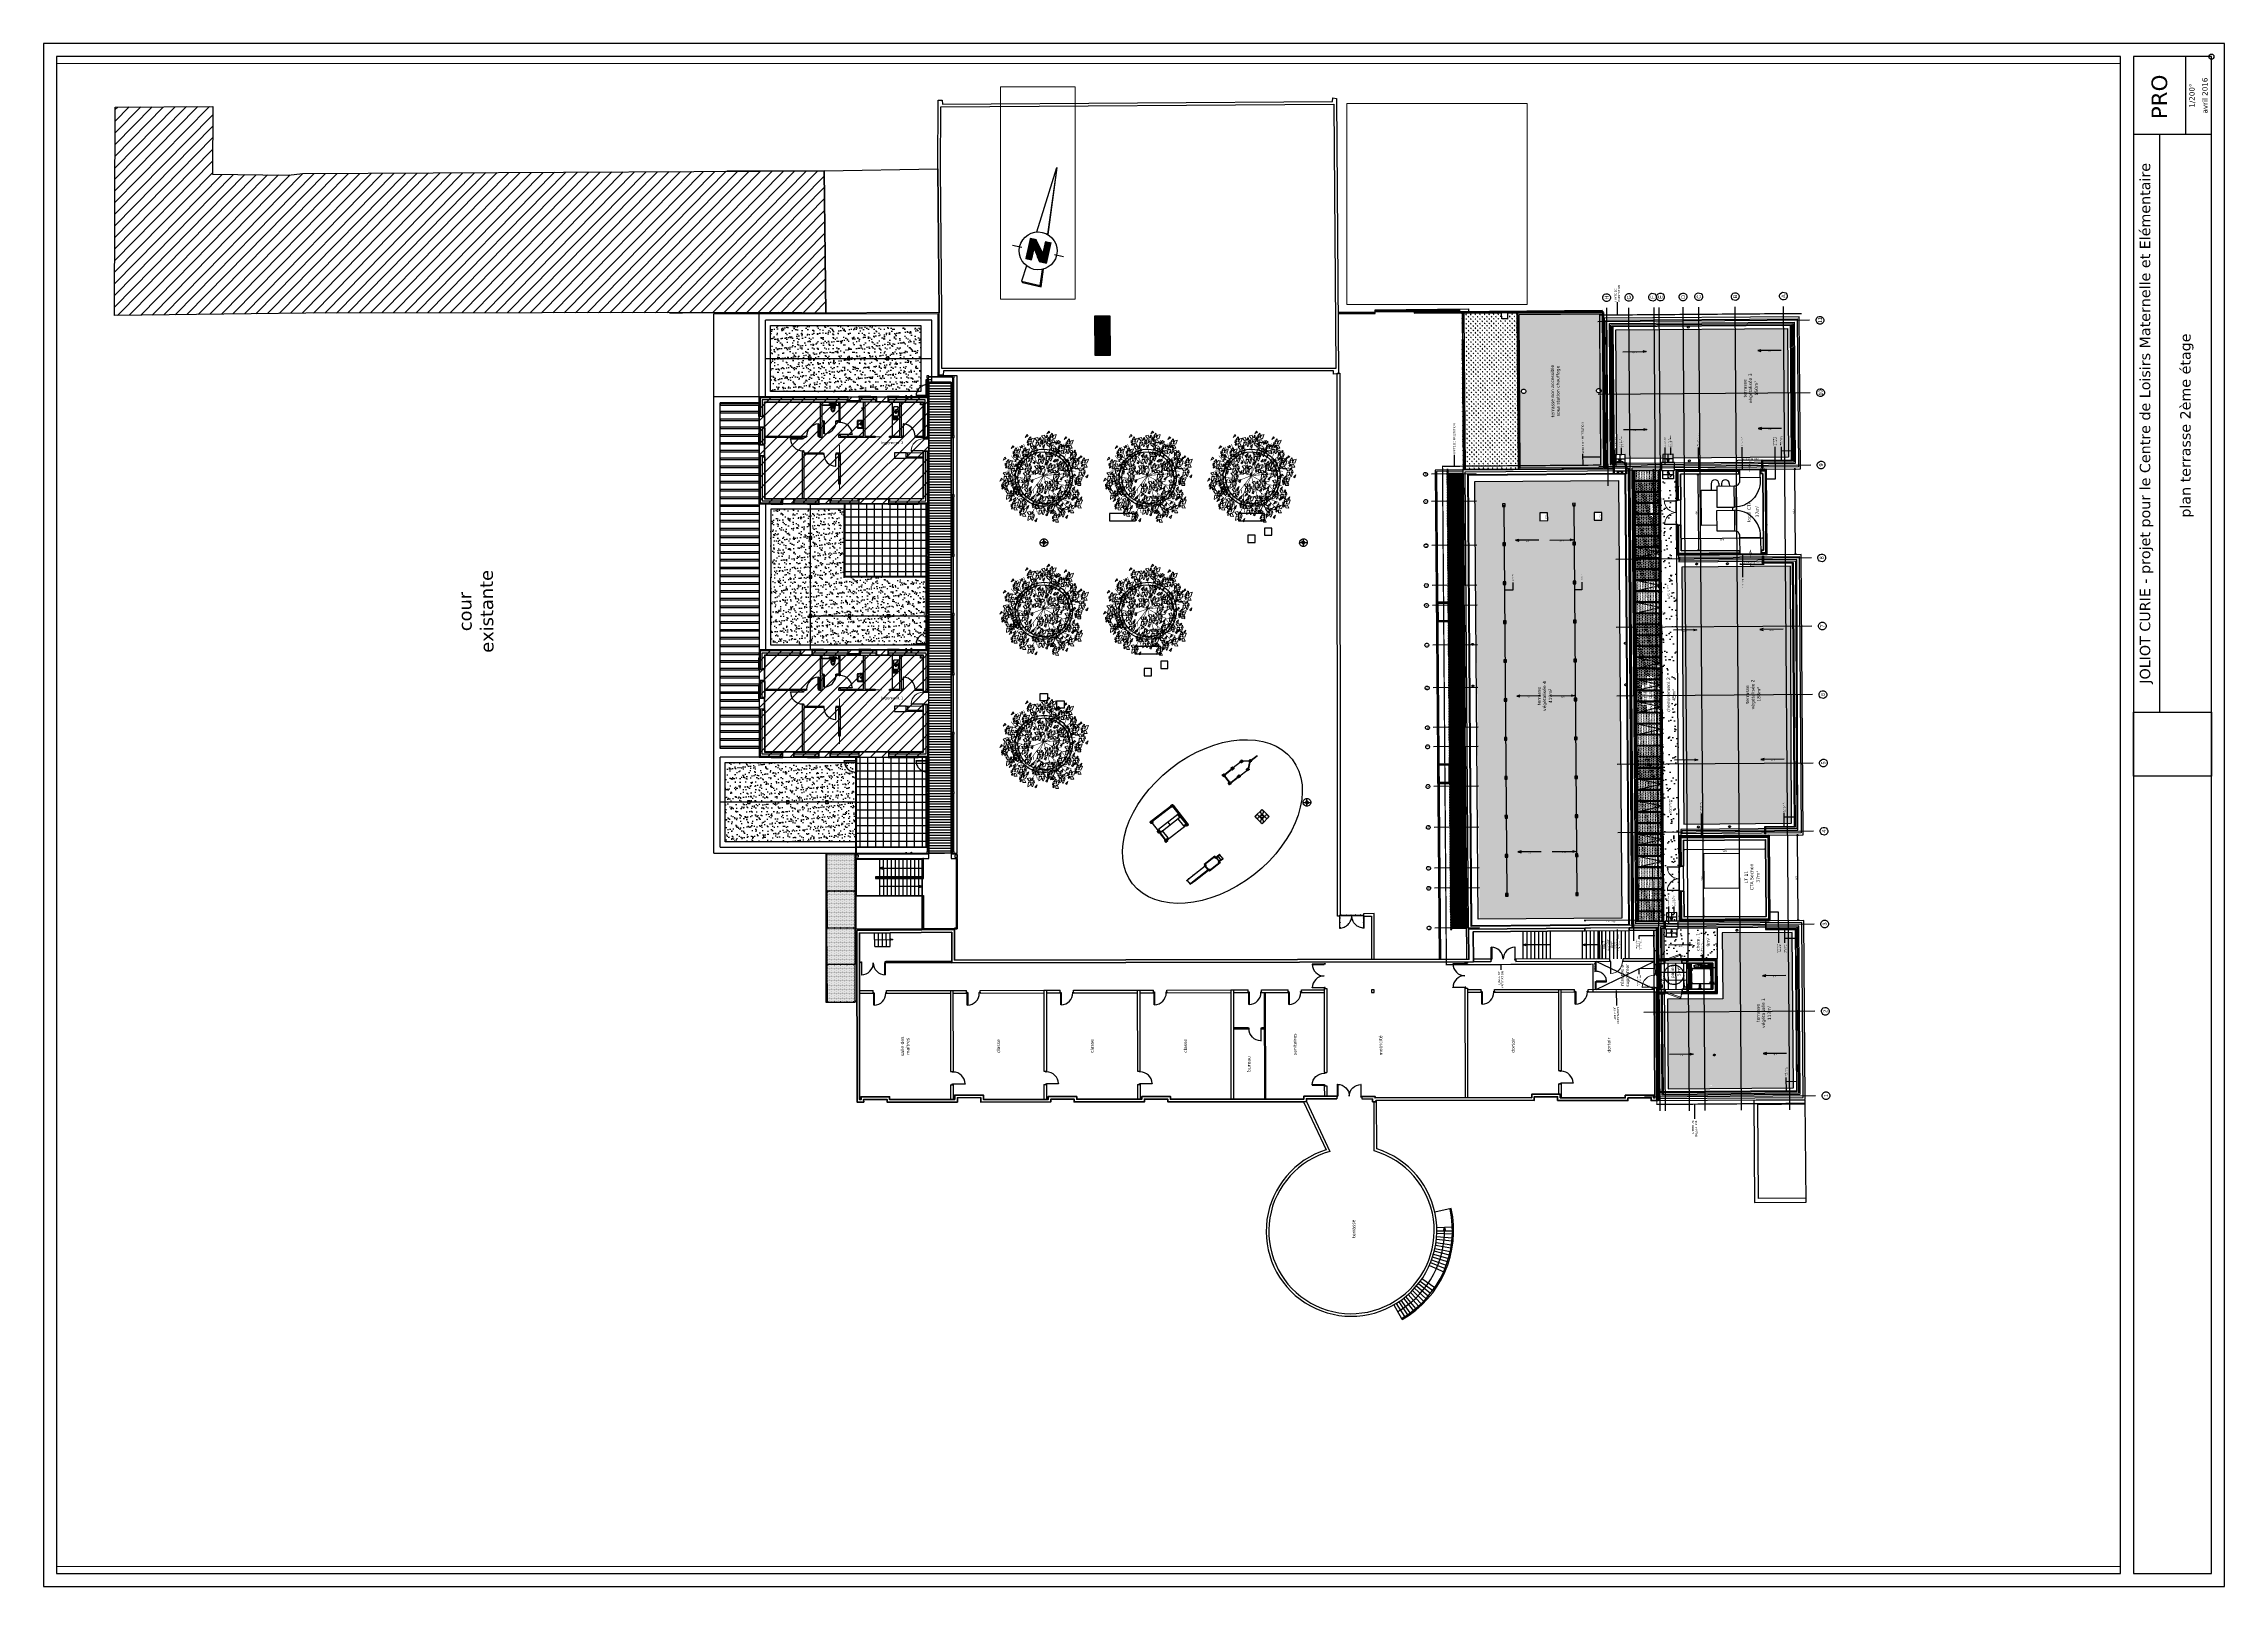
# Paper-space layout 'A1-1_200' of a CAD drawing. Header units: metres. Extents: x 0 to 0.84, y 0 to 0.594.
# The model-space entities are those that its viewports show. They can reach past a viewport. Long polylines and large blocks are cut down to what shows.
import ezdxf
from ezdxf.enums import TextEntityAlignment as Align

# ---------------------------------------------------------------- set-up
doc = ezdxf.new("R2010")
doc.units = ezdxf.units.M
doc.header["$MEASUREMENT"] = 0
doc.header["$PDMODE"] = 3
doc.header["$PDSIZE"] = 0.1
for name, pattern in [('01', [0.15, 0.1, -0.05]), ('02', [0.28, 0.2, -0.08]), ('03', [0.7, 0.5, -0.2]), ('ACAD_ISO02W100', [15, 12, -3]), ('AXES2', [1.125, 0.75, -0.125, 0.125, -0.125]), ('CACHEx2', [0.75, 0.5, -0.25]), ('CENTER', [2, 1.25, -0.25, 0.25, -0.25]), ('DASHED', [0.75, 0.5, -0.25]), ('DD2', [209.9734, 157.48, -26.2467, 0, -26.2467]), ('POINTILLE', [0.25, 0, -0.25])]:
    doc.linetypes.add(name, pattern=pattern)
for name, color, linetype, lineweight in [('-Meuble', 44, 'Continuous', 13), ('01-BETON-0.40', 4, 'Continuous', 40), ('01-MEN-CP-0.15', 2, 'Continuous', 18), ('07-Hachures ZONES', 191, 'Continuous', 9)]:
    doc.layers.add(name, color=color, linetype=linetype, lineweight=lineweight)
for name, color, linetype in [('00-AXE-0.00', 14, 'AXES2'), ('01-CLOISON-0.25', 3, 'Continuous'), ('01-ISOL-0.08', 43, 'ISOLATION'), ('01-MEN-FIXATIONS-0.10', 10, 'Continuous'), ('01-MEN-VU-0.13', 163, 'Continuous'), ('01-MOBILIER-0.10', 10, 'Continuous'), ('01-SANITAIRE-0.15', 44, 'Continuous'), ('01-VITR-0.18', 134, 'Continuous'), ('02-VU-CACHE-01-0.10', 133, '01'), ('02-VU-CACHE-02-0.10', 133, '02'), ('02-VU-POINT-05-0.10', 133, 'POINTILLE'), ('04-VEGET2-0.15', 80, 'Continuous'), ('06-COT-50&100-0.20', 2, 'Continuous'), ('06-SYMB-DIVERS-0.20', 20, 'Continuous'), ('06-TXT-DETAILS-DIVERS-02.20', 2, 'Continuous'), ('06-TXT-DIVERS-0.20', 70, 'Continuous'), ('06-TXT-DIVERS-1-02.20', 2, 'Continuous'), ('06-TXT-ETIQUETTES SURFACES', 210, 'Continuous'), ('07-PLAFONDS-0.13', 5, 'Continuous'), ('08-HACH-GRIS+ -0.10', 18, 'Continuous'), ('08-HACH-GRIS++ -0.15', 241, 'Continuous'), ('08-OMBRE-0.13', 253, 'Continuous'), ('08-VU-0.08', 56, 'Continuous'), ('08-VU-0.13', 44, 'Continuous'), ('08-VU-0.20', 32, 'Continuous'), ('08-VU-0.25', 41, 'Continuous'), ('08-VU-0.30', 41, 'Continuous'), ('08-VU-0.35', 30, 'Continuous')]:
    doc.layers.add(name, color=color, linetype=linetype)
doc.styles.add('COT', font='verdana.ttf')
doc.styles.add('locaux 100', font='verdana.ttf', dxfattribs={"height": 0.22})
doc.styles.add('locaux 20', font='verdana.ttf', dxfattribs={"height": 0.07})
doc.styles.add('locaux 200', font='verdana.ttf', dxfattribs={"height": 0.35})
doc.styles.get("Standard").update_dxf_attribs({"font": 'arial.ttf'})
doc.linetypes.add('ISOLATION', pattern='A,0.0001,-0.1,[134,ltypeshp.shx,S=0.1,R=0,X=-0.1,Y=0],-0.2,[134,ltypeshp.shx,S=0.1,R=180,X=0.1,Y=0],-0.1', length=0.4001)
doc.dimstyles.new('COT50', dxfattribs={"dimtxt": 0.12, "dimasz": 0.08, "dimexe": 0.05, "dimexo": 0, "dimgap": 0.05, "dimtad": 1, "dimdec": 0, "dimlfac": 100, "dimzin": 0, "dimdsep": 46, "dimtxsty": 'COT', "dimblk": 'OPEN30', "dimcen": 0.04, "dimdle": 0.05, "dimclrd": 256, "dimclre": 256, "dimclrt": 6, "dimadec": 0, "dimazin": 0, "dimtm": 1e-09, "dimtfac": 1, "dimtdec": 0, "dimtmove": 1, "dimatfit": 0, "dimldrblk": 'OPEN30', "dimfxl": 0.05, "dimfxlon": 1, "dimtolj": 1, "dimtzin": 0, "dimlwd": -1, "dimlwe": -1, "dimarcsym": 0})
picture_1 = doc.add_image_def('image1.jpg', size_in_pixel=(850, 1036))
pattern_1 = [(12.67479, (596000.9875, 139641.757705), (0.01677492, 0.06783373), [0, -0.0625])]
pattern_2 = [(50.1748, (596000.9875, 139641.7577), (-0.1452708, 0.5598143), [0, -0.456, 0, -0.51, 0, -0.4875]), (20.1748, (596000.9875, 139641.7577), (0.332227, 0.942508), [0, -0.246, 0, -0.411, 0, -0.1575]), (340.1748, (596000.6275, 139641.67674), (0.9111037, 0.206645), [0, -0.15, 0, -0.54, 0, -0.705]), (330.1748, (596000.6275, 139641.67674), (0.822088, 0.454765), [0, -0.075, 0, -0.354, 0, -0.405])]
pattern_3 = [(102.67479, (596000.987497, 139641.757705), (-0.03658617, -0.008228135), []), (102.67479, (596000.99695, 139641.772644), (-0.03658617, -0.008228135), [])]
pattern_4 = [(102.67479, (595996.708867, 139660.782514), (-0.03658617, -0.008228135), []), (102.67479, (595996.71832, 139660.79745), (-0.03658617, -0.008228135), [])]
pattern_5 = [(193.12127, (596100.81484, 139671.19803), (-0.1320308, -0.21229195), [0.046875, -0.3066784]), (148.12127, (596100.81484, 139671.19803), (-0.1320308, -0.21229195), [0.046875, -0.203125]), (238.12127, (596100.81484, 139671.19803), (0.21229195, -0.1320308), [0.046875, -0.203125])]
pattern_6 = [(237.6748, (596056.5985, 139654.2645), (0.5281416, -0.3342026), [])]
pattern_7 = [(103.12127, (596100.814845, 139671.19803), (-0.04869459, -0.011350643), []), (193.12127, (596100.814845, 139671.19803), (0.011350643, -0.04869459), [])]
pattern_8 = [(193.12127, (596100.81484, 139671.19803), (-0.1320308, -0.21229195), [0.046875, -0.3066784]), (148.12127, (596100.81484, 139671.19803), (-0.1320308, -0.21229195), [0.046875, -0.203125]), (238.12127, (596100.81484, 139671.19803), (0.21229195, -0.1320308), [0.046875, -0.203125])]

# ---------------------------------------------------------------- blocks, each defined once
blk = doc.blocks.new('cartouche-LIBRE-CLMP')
for p, q in [((-0.01, 0), (-0.01, -0.03)), ((0, -0.03), (-0.02991, -0.03)), ((-0.02, -0.03), (-0.02, -0.25239)), ((-0.03, -0.25239), (0, -0.25239))]:
    blk.add_line(p, q)
at = {"layer": 'Defpoints'}
blk.add_circle((0, 0), 0.001, dxfattribs=at)
at = {"rotation": 90, "style": 'locaux 100'}
for s, insert, char_height, width, attachment_point in [('PRO', (-0.02, -0.00692), 0.006, 0.6804689, 6), ('JOLIOT CURIE - projet pour le Centre de Loisirs Maternelle et Elémentaire', (-0.025, -0.14119), 0.004, 0.2071922, 5)]:
    blk.add_mtext(s, dxfattribs=dict(at, insert=insert, char_height=char_height, width=width, attachment_point=attachment_point))
at = {"style": 'locaux 100'}
for tag, height, p in [('ECHELLE', 0.002, (-0.0075, -0.015)), ('DATE', 0.002, (-0.0025, -0.015)), ('TITRE1/2', 0.004, (-0.01495, -0.14119)), ('TITRE2/2', 0.004, (-0.005, -0.14119))]:
    blk.add_attdef(tag, text='', height=height, rotation=90, dxfattribs=at).set_placement(p, align=Align.MIDDLE_CENTER)
image = blk.add_image(picture_1, insert=(0, -0.277), size_in_units=(0.02461, 0.03), rotation=90)
image.dxf.flags = 7
blk = doc.blocks.new('A$C1CA56990')
at = {"color": 108, "lineweight": 13}
for p, q in [((-1.092, 1.118), (-0.991, 1.147)), ((-1.064, 0.959), (-1.092, 1.118)), ((-0.992, 1.017), (-1.064, 0.945)), ((-0.991, 1.147), (-0.992, 1.017)), ((-0.864, 1.334), (-0.82, 1.456)), ((-1.454, 0.468), (-1.483, 0.627)), ((-1.348, -0.678), (-1.349, -0.576)), ((-1.255, -0.769), (-1.348, -0.678)), ((-1.339, -0.586), (-1.205, -0.677)), ((-1.205, -0.677), (-1.255, -0.769)), ((-1.181, -0.897), (-1.089, -0.854)), ((-1.063, -0.773), (-0.962, -0.745)), ((-1.035, -0.932), (-1.063, -0.773)), ((-1.226, -1.02), (-1.181, -0.897)), ((-1.121, -1.027), (-1.226, -1.02)), ((-1.093, -0.868), (-1.121, -1.027)), ((-1.073, -1.155), (-1.074, -1.052)), ((0.035, -1.308), (0.137, -1.279)), ((0.064, -1.467), (0.035, -1.308)), ((0.136, -1.409), (0.064, -1.481)), ((0.137, -1.279), (0.136, -1.409))]:
    blk.add_line(p, q, dxfattribs=at)
at = {"color": 2, "lineweight": 13}
for p, q in [((-0.759, 1.327), (-0.864, 1.334)), ((-0.82, 1.456), (-0.727, 1.499)), ((-0.732, 1.486), (-0.759, 1.327)), ((-0.697, 1.04), (-0.698, 1.142)), ((-0.604, 0.949), (-0.697, 1.04)), ((-0.688, 1.132), (-0.554, 1.041)), ((-0.644, 1.32), (-0.543, 1.349)), ((-0.616, 1.161), (-0.644, 1.32)), ((-0.543, 1.219), (-0.616, 1.147)), ((-0.554, 1.041), (-0.604, 0.949)), ((-0.543, 1.349), (-0.543, 1.219)), ((0.108, 1.133), (0.209, 1.161)), ((0.136, 0.974), (0.108, 1.133)), ((0.208, 1.031), (0.136, 0.959)), ((0.209, 1.161), (0.208, 1.031)), ((0.344, 0.982), (0.343, 1.085)), ((0.436, 0.891), (0.344, 0.982)), ((0.353, 1.074), (0.487, 0.984)), ((0.426, 1.364), (0.527, 1.392)), ((0.454, 1.205), (0.426, 1.364)), ((0.487, 0.984), (0.436, 0.891)), ((0.526, 1.262), (0.454, 1.19)), ((0.527, 1.392), (0.526, 1.262)), ((-1.483, 0.627), (-1.381, 0.656)), ((-1.381, 0.656), (-1.382, 0.526)), ((0.242, 0.174), (0.241, 0.276)), ((0.335, 0.083), (0.242, 0.174)), ((0.252, 0.266), (0.385, 0.175)), ((0.385, 0.175), (0.335, 0.083)), ((1.149, 0.006), (1.25, 0.035)), ((1.177, -0.153), (1.149, 0.006)), ((1.174, 0.078), (1.219, 0.2)), ((1.279, 0.07), (1.174, 0.078)), ((1.219, 0.2), (1.311, 0.243)), ((1.25, 0.035), (1.249, -0.095)), ((1.306, 0.23), (1.279, 0.07)), ((-0.962, -0.745), (-0.963, -0.875)), ((0.512, -0.398), (0.614, -0.369)), ((0.541, -0.557), (0.512, -0.398)), ((0.613, -0.499), (0.541, -0.571)), ((0.614, -0.369), (0.613, -0.499)), ((1.249, -0.095), (1.177, -0.167)), ((1.37, -0.187), (1.369, -0.085)), ((1.463, -0.278), (1.37, -0.187)), ((1.379, -0.095), (1.513, -0.186)), ((1.513, -0.186), (1.463, -0.278)), ((-0.98, -1.246), (-1.073, -1.155)), ((-1.064, -1.063), (-0.93, -1.153)), ((-0.963, -0.875), (-1.035, -0.947)), ((-0.93, -1.153), (-0.98, -1.246)), ((0.888, -0.961), (0.99, -0.932)), ((0.917, -1.12), (0.888, -0.961)), ((0.989, -1.063), (0.917, -1.135)), ((0.99, -0.932), (0.989, -1.063))]:
    blk.add_line(p, q, dxfattribs=at)
at = {"color": 98, "lineweight": 13}
blk.add_line((-1.382, 0.526), (-1.454, 0.454), dxfattribs=at)
at = {"color": 92, "lineweight": 13}
for points in [[(0.287, 1.638), (0.336, 1.699), (0.211, 1.736), (0.291, 1.652)], [(-1.392, 0.915), (-1.4, 0.992), (-1.495, 0.976), (-1.392, 0.915)], [(-0.713, 1.478), (-0.72, 1.556), (-0.816, 1.539), (-0.713, 1.478)], [(-0.815, 1.016), (-0.74, 1.115), (-0.685, 1.012), (-0.787, 0.957), (-0.815, 1.016)], [(-0.624, 0.97), (-0.724, 0.939), (-0.755, 1.039), (-0.62, 0.984)], [(-0.57, 1.3), (-0.73, 1.318), (-0.729, 1.423), (-0.604, 1.386), (-0.556, 1.296)], [(-0.623, 1.075), (-0.575, 1.136), (-0.7, 1.173), (-0.619, 1.089)], [(-0.552, 1.461), (-0.652, 1.43), (-0.683, 1.529), (-0.548, 1.475)], [(-0.551, 1.566), (-0.503, 1.627), (-0.628, 1.664), (-0.547, 1.58)], [(-0.569, 1.513), (-0.409, 1.537), (-0.383, 1.435), (-0.513, 1.439), (-0.584, 1.513)], [(-0.555, 1.253), (-0.395, 1.277), (-0.369, 1.176), (-0.499, 1.179), (-0.569, 1.253)], [(-0.518, 1.251), (-0.549, 1.18), (-0.419, 1.176), (-0.519, 1.237)], [(-0.545, 1.353), (-0.456, 1.409), (-0.401, 1.32), (-0.545, 1.339)], [(-0.504, 0.991), (-0.535, 0.92), (-0.405, 0.916), (-0.504, 0.977)], [(-0.53, 1.093), (-0.442, 1.149), (-0.386, 1.06), (-0.53, 1.079)], [(-0.352, 1.521), (-0.277, 1.62), (-0.222, 1.518), (-0.325, 1.463), (-0.352, 1.521)], [(-0.338, 1.261), (-0.263, 1.36), (-0.207, 1.258), (-0.31, 1.203), (-0.338, 1.261)], [(-0.267, 1.447), (-0.297, 1.404), (-0.225, 1.388), (-0.196, 1.416), (-0.253, 1.446)], [(-0.253, 1.187), (-0.283, 1.144), (-0.211, 1.128), (-0.181, 1.156), (-0.238, 1.186)], [(-0.154, 1.137), (-0.066, 1.192), (-0.01, 1.104), (-0.155, 1.122)], [(0.057, 1.42), (-0.041, 1.344), (-0.068, 1.457), (0.046, 1.484), (0.057, 1.42)], [(0.006, 1.161), (0.032, 1.088), (0.12, 1.129), (0.006, 1.161)], [(0.144, 0.958), (0.046, 0.882), (0.019, 0.995), (0.132, 1.022), (0.144, 0.958)], [(0.081, 1.052), (0.121, 1.085), (0.056, 1.12), (0.02, 1.1), (0.067, 1.056)], [(0.038, 1.305), (0.113, 1.404), (0.168, 1.301), (0.066, 1.246), (0.038, 1.305)], [(0.123, 1.23), (0.093, 1.188), (0.165, 1.171), (0.195, 1.199), (0.138, 1.23)], [(0.269, 1.372), (0.108, 1.39), (0.109, 1.495), (0.234, 1.458), (0.283, 1.368)], [(0.212, 1.088), (0.205, 1.166), (0.11, 1.149), (0.212, 1.088)], [(0.183, 0.785), (0.258, 0.884), (0.313, 0.781), (0.21, 0.726), (0.183, 0.785)], [(0.356, 0.91), (0.195, 0.928), (0.196, 1.033), (0.321, 0.996), (0.37, 0.906)], [(0.373, 1.071), (0.274, 1.04), (0.243, 1.14), (0.377, 1.085)], [(0.374, 1.176), (0.422, 1.237), (0.298, 1.274), (0.378, 1.19)], [(0.577, 1.232), (0.479, 1.156), (0.453, 1.269), (0.566, 1.296), (0.577, 1.232)], [(0.515, 1.326), (0.555, 1.36), (0.49, 1.394), (0.454, 1.374), (0.501, 1.33)], [(0.646, 1.363), (0.639, 1.44), (0.543, 1.423), (0.646, 1.363)], [(0.616, 0.98), (0.656, 1.013), (0.591, 1.047), (0.555, 1.028), (0.602, 0.984)], [(0.789, 1.185), (0.629, 1.202), (0.63, 1.307), (0.755, 1.27), (0.803, 1.181)], [(0.747, 1.016), (0.74, 1.094), (0.645, 1.077), (0.747, 1.016)], [(0.807, 1.345), (0.707, 1.314), (0.676, 1.414), (0.811, 1.359)], [(0.808, 1.45), (0.856, 1.511), (0.731, 1.548), (0.812, 1.464)], [(0.908, 0.999), (0.808, 0.968), (0.778, 1.067), (0.912, 1.013)], [(0.909, 1.104), (0.957, 1.165), (0.832, 1.202), (0.913, 1.118)], [(1.079, 0.893), (1.119, 0.926), (1.053, 0.961), (1.017, 0.941), (1.065, 0.897)], [(1.21, 0.929), (1.203, 1.007), (1.107, 0.99), (1.21, 0.929)], [(1.353, 0.752), (1.193, 0.769), (1.194, 0.874), (1.318, 0.837), (1.367, 0.747)], [(1.371, 0.912), (1.271, 0.881), (1.24, 0.981), (1.375, 0.926)], [(1.372, 1.017), (1.42, 1.078), (1.295, 1.115), (1.376, 1.031)], [(-1.39, 0.613), (-1.342, 0.674), (-1.466, 0.711), (-1.386, 0.627)], [(-1.422, 0.646), (-1.262, 0.671), (-1.236, 0.569), (-1.366, 0.573), (-1.437, 0.647)], [(-1.249, 0.737), (-1.41, 0.755), (-1.409, 0.86), (-1.284, 0.823), (-1.235, 0.733)], [(-1.12, 0.58), (-1.15, 0.538), (-1.078, 0.521), (-1.049, 0.55), (-1.106, 0.58)], [(-0.804, 0.396), (-0.777, 0.323), (-0.689, 0.364), (-0.804, 0.396)], [(-0.771, 0.539), (-0.696, 0.638), (-0.641, 0.536), (-0.744, 0.481), (-0.771, 0.539)], [(-0.687, 0.465), (-0.717, 0.422), (-0.645, 0.406), (-0.615, 0.434), (-0.672, 0.464)], [(-0.685, 0.112), (-0.525, 0.137), (-0.499, 0.035), (-0.629, 0.038), (-0.699, 0.112)], [(-0.67, 0.733), (-0.511, 0.758), (-0.484, 0.656), (-0.615, 0.659), (-0.685, 0.733)], [(-0.62, 0.472), (-0.65, 0.4), (-0.52, 0.397), (-0.62, 0.457)], [(-0.453, 0.742), (-0.378, 0.841), (-0.323, 0.738), (-0.426, 0.683), (-0.453, 0.742)], [(-0.368, 0.667), (-0.399, 0.624), (-0.327, 0.608), (-0.297, 0.636), (-0.354, 0.667)], [(-0.33, 0.472), (-0.361, 0.4), (-0.231, 0.397), (-0.331, 0.457)], [(-0.357, 0.573), (-0.268, 0.629), (-0.213, 0.541), (-0.357, 0.559)], [(-0.197, 0.598), (-0.17, 0.525), (-0.082, 0.566), (-0.197, 0.598)], [(-0.079, 0.667), (-0.109, 0.624), (-0.038, 0.608), (-0.008, 0.636), (-0.065, 0.667)], [(-0.005, 0.372), (0.154, 0.397), (0.181, 0.295), (0.051, 0.298), (-0.02, 0.372)], [(0.017, 0.515), (-0.014, 0.443), (0.116, 0.44), (0.016, 0.5)], [(-0.01, 0.617), (0.079, 0.672), (0.134, 0.584), (-0.01, 0.602)], [(0.045, 0.111), (0.015, 0.039), (0.145, 0.036), (0.045, 0.096)], [(0.019, 0.212), (0.108, 0.268), (0.163, 0.18), (0.019, 0.198)], [(0.15, 0.641), (0.177, 0.568), (0.265, 0.609), (0.15, 0.641)], [(0.268, 0.71), (0.238, 0.668), (0.309, 0.651), (0.339, 0.68), (0.282, 0.71)], [(0.356, 0.834), (0.516, 0.859), (0.542, 0.757), (0.412, 0.76), (0.342, 0.834)], [(0.428, 0.372), (0.588, 0.397), (0.614, 0.295), (0.484, 0.298), (0.414, 0.372)], [(0.479, 0.111), (0.448, 0.039), (0.578, 0.036), (0.479, 0.096)], [(0.453, 0.212), (0.541, 0.268), (0.597, 0.18), (0.453, 0.198)], [(0.562, -0.022), (0.61, 0.039), (0.485, 0.075), (0.566, -0.009)], [(0.54, 0.699), (0.567, 0.626), (0.655, 0.667), (0.54, 0.699)], [(0.613, 0.237), (0.64, 0.164), (0.728, 0.205), (0.613, 0.237)], [(0.658, 0.768), (0.628, 0.726), (0.7, 0.709), (0.729, 0.737), (0.672, 0.768)], [(0.646, 0.381), (0.721, 0.48), (0.776, 0.377), (0.673, 0.322), (0.646, 0.381)], [(0.73, 0.306), (0.7, 0.264), (0.772, 0.247), (0.802, 0.275), (0.745, 0.306)], [(0.739, 0.457), (0.709, 0.386), (0.839, 0.382), (0.739, 0.443)], [(0.833, 0.092), (0.908, 0.191), (0.964, 0.088), (0.861, 0.033), (0.833, 0.092)], [(0.991, 0.653), (0.96, 0.61), (1.032, 0.594), (1.062, 0.622), (1.005, 0.652)], [(1.064, 0.632), (1.224, 0.656), (1.25, 0.555), (1.12, 0.558), (1.05, 0.632)], [(1.05, -0.053), (1.125, 0.046), (1.18, -0.056), (1.078, -0.111), (1.05, -0.053)], [(1.115, 0.37), (1.084, 0.299), (1.214, 0.296), (1.115, 0.356)], [(1.089, 0.472), (1.177, 0.528), (1.233, 0.44), (1.089, 0.458)], [(1.224, 0.401), (1.383, 0.425), (1.409, 0.324), (1.279, 0.327), (1.209, 0.401)], [(1.274, 0.139), (1.243, 0.068), (1.374, 0.065), (1.274, 0.125)], [(1.248, 0.241), (1.336, 0.297), (1.392, 0.209), (1.248, 0.227)], [(1.249, 0.497), (1.276, 0.424), (1.364, 0.465), (1.249, 0.497)], [(1.282, 0.64), (1.357, 0.74), (1.412, 0.637), (1.309, 0.582), (1.282, 0.64)], [(1.366, 0.566), (1.336, 0.523), (1.408, 0.507), (1.438, 0.535), (1.381, 0.566)], [(1.488, 0.005), (1.39, -0.071), (1.363, 0.042), (1.477, 0.069), (1.488, 0.005)], [(1.426, 0.099), (1.466, 0.132), (1.4, 0.167), (1.364, 0.147), (1.412, 0.103)], [(1.408, 0.266), (1.435, 0.193), (1.523, 0.234), (1.408, 0.266)], [(1.441, 0.409), (1.516, 0.509), (1.571, 0.406), (1.468, 0.351), (1.441, 0.409)], [(1.557, 0.135), (1.55, 0.213), (1.454, 0.196), (1.557, 0.135)], [(1.525, 0.335), (1.495, 0.292), (1.567, 0.276), (1.597, 0.304), (1.54, 0.335)], [(1.7, -0.043), (1.54, -0.025), (1.541, 0.08), (1.665, 0.043), (1.714, -0.047)], [(1.719, 0.223), (1.767, 0.284), (1.642, 0.321), (1.723, 0.237)], [(-0.772, -0.274), (-0.933, -0.256), (-0.932, -0.151), (-0.807, -0.188), (-0.758, -0.278)], [(-0.829, -0.385), (-0.754, -0.286), (-0.699, -0.388), (-0.802, -0.443), (-0.829, -0.385)], [(-0.51, -0.746), (-0.518, -0.668), (-0.613, -0.685), (-0.51, -0.746)], [(-0.511, -0.162), (-0.352, -0.138), (-0.325, -0.24), (-0.455, -0.236), (-0.526, -0.162)], [(-0.487, -0.322), (-0.398, -0.266), (-0.343, -0.355), (-0.487, -0.336)], [(-0.327, -0.297), (-0.3, -0.37), (-0.212, -0.329), (-0.327, -0.297)], [(-0.294, -0.154), (-0.219, -0.055), (-0.164, -0.157), (-0.267, -0.212), (-0.294, -0.154)], [(-0.209, -0.228), (-0.239, -0.271), (-0.168, -0.287), (-0.138, -0.259), (-0.195, -0.229)], [(-0.15, -0.399), (-0.075, -0.3), (-0.02, -0.403), (-0.122, -0.458), (-0.15, -0.399)], [(-0.005, -0.364), (0.154, -0.34), (0.181, -0.442), (0.051, -0.438), (-0.02, -0.364)], [(0.154, -0.725), (0.313, -0.701), (0.34, -0.803), (0.21, -0.799), (0.139, -0.725)], [(0.269, -0.147), (0.309, -0.113), (0.244, -0.079), (0.208, -0.098), (0.255, -0.142)], [(0.4, -0.11), (0.393, -0.033), (0.298, -0.05), (0.4, -0.11)], [(0.371, -0.717), (0.446, -0.618), (0.501, -0.72), (0.398, -0.775), (0.371, -0.717)], [(0.544, -0.288), (0.383, -0.271), (0.384, -0.166), (0.509, -0.202), (0.558, -0.292)], [(0.561, -0.128), (0.461, -0.158), (0.431, -0.059), (0.565, -0.114)], [(0.574, -0.471), (0.567, -0.394), (0.471, -0.411), (0.574, -0.471)], [(0.501, -0.639), (0.66, -0.614), (0.687, -0.716), (0.557, -0.713), (0.486, -0.638)], [(0.717, -0.649), (0.557, -0.632), (0.557, -0.527), (0.682, -0.563), (0.731, -0.653)], [(0.667, -0.178), (0.636, -0.25), (0.766, -0.253), (0.667, -0.193)], [(0.641, -0.076), (0.729, -0.021), (0.785, -0.109), (0.641, -0.091)], [(0.718, -0.63), (0.793, -0.531), (0.848, -0.634), (0.745, -0.689), (0.718, -0.63)], [(0.803, -0.705), (0.773, -0.747), (0.844, -0.764), (0.874, -0.736), (0.817, -0.705)], [(0.801, -0.052), (0.828, -0.125), (0.916, -0.084), (0.801, -0.052)], [(0.884, -0.323), (0.853, -0.394), (0.983, -0.398), (0.884, -0.337)], [(0.858, -0.221), (0.946, -0.165), (1.002, -0.254), (0.857, -0.235)], [(0.938, -0.918), (0.986, -0.857), (0.861, -0.82), (0.942, -0.904)], [(0.92, -0.812), (1.08, -0.787), (1.106, -0.889), (0.976, -0.886), (0.905, -0.812)], [(1.018, -0.196), (1.044, -0.269), (1.132, -0.228), (1.018, -0.196)], [(1.107, -0.349), (1.148, -0.315), (1.082, -0.281), (1.046, -0.301), (1.094, -0.345)], [(1.115, -0.77), (1.084, -0.842), (1.214, -0.845), (1.115, -0.785)], [(1.089, -0.668), (1.177, -0.613), (1.233, -0.701), (1.089, -0.683)], [(1.135, -0.127), (1.105, -0.17), (1.177, -0.186), (1.207, -0.158), (1.15, -0.128)], [(1.239, -0.312), (1.232, -0.235), (1.136, -0.252), (1.239, -0.312)], [(1.249, -0.644), (1.276, -0.717), (1.364, -0.676), (1.249, -0.644)], [(1.4, -0.33), (1.3, -0.361), (1.269, -0.261), (1.404, -0.316)], [(1.282, -0.5), (1.357, -0.401), (1.412, -0.504), (1.309, -0.559), (1.282, -0.5)], [(1.382, -0.609), (1.422, -0.575), (1.357, -0.541), (1.321, -0.56), (1.368, -0.605)], [(1.401, -0.225), (1.449, -0.164), (1.324, -0.127), (1.405, -0.211)], [(1.366, -0.575), (1.336, -0.617), (1.408, -0.634), (1.438, -0.606), (1.381, -0.575)], [(1.674, -0.59), (1.575, -0.62), (1.544, -0.521), (1.678, -0.576)], [(1.675, -0.485), (1.723, -0.424), (1.599, -0.387), (1.679, -0.471)], [(-0.439, -0.991), (-0.364, -0.892), (-0.309, -0.995), (-0.411, -1.05), (-0.439, -0.991)], [(-0.067, -1.063), (-0.04, -1.136), (0.048, -1.095), (-0.067, -1.063)], [(0.204, -0.987), (0.174, -1.058), (0.304, -1.062), (0.204, -1.001)], [(0.92, -1.183), (0.759, -1.166), (0.76, -1.061), (0.885, -1.098), (0.933, -1.187)], [(0.937, -1.023), (0.837, -1.054), (0.807, -0.954), (0.941, -1.009)], [(0.945, -0.972), (1.033, -0.916), (1.088, -1.004), (0.944, -0.986)]]:
    blk.add_lwpolyline(points, dxfattribs=at)
at = {"color": 98, "lineweight": 13}
for points in [[(-1.524, 0.879), (-1.484, 0.912), (-1.549, 0.946), (-1.585, 0.927), (-1.538, 0.883)], [(-0.73, 0.941), (-0.76, 0.899), (-0.688, 0.882), (-0.658, 0.911), (-0.715, 0.941)], [(-1.408, 0.347), (-1.569, 0.365), (-1.568, 0.47), (-1.443, 0.433), (-1.394, 0.343)], [(-1.391, 0.508), (-1.49, 0.477), (-1.521, 0.576), (-1.387, 0.522)], [(-1.371, 0.385), (-1.402, 0.314), (-1.272, 0.31), (-1.372, 0.37)], [(-1.398, 0.487), (-1.309, 0.542), (-1.254, 0.454), (-1.398, 0.472)], [(-0.971, 0.103), (-1.071, 0.073), (-1.102, 0.172), (-0.967, 0.117)], [(-0.981, 0.746), (-1.012, 0.675), (-0.882, 0.671), (-0.981, 0.731)], [(-0.988, 0.531), (-0.829, 0.555), (-0.803, 0.454), (-0.933, 0.457), (-1.003, 0.531)], [(-0.66, -0.048), (-0.572, 0.008), (-0.516, -0.08), (-0.661, -0.062)], [(-0.486, 0.598), (-0.459, 0.525), (-0.371, 0.566), (-0.486, 0.598)], [(-0.984, -0.226), (-1.082, -0.302), (-1.109, -0.189), (-0.995, -0.162), (-0.984, -0.226)], [(-1.047, -0.132), (-1.007, -0.099), (-1.072, -0.064), (-1.108, -0.084), (-1.06, -0.128)], [(-0.999, -0.427), (-0.951, -0.366), (-1.076, -0.329), (-0.995, -0.413)], [(-1.046, -0.393), (-0.887, -0.369), (-0.86, -0.471), (-0.99, -0.467), (-1.061, -0.393)], [(-0.964, -0.798), (-0.876, -0.743), (-0.82, -0.831), (-0.964, -0.813)], [(-0.771, -0.63), (-0.696, -0.531), (-0.641, -0.634), (-0.744, -0.689), (-0.771, -0.63)], [(-0.687, -0.705), (-0.717, -0.747), (-0.645, -0.764), (-0.615, -0.736), (-0.672, -0.705)], [(-0.634, -0.149), (-0.665, -0.221), (-0.535, -0.224), (-0.634, -0.164)], [(-0.461, -0.424), (-0.491, -0.495), (-0.361, -0.499), (-0.461, -0.438)], [(-0.35, -0.763), (-0.449, -0.794), (-0.48, -0.694), (-0.346, -0.749)], [(-0.349, -0.658), (-0.301, -0.597), (-0.425, -0.56), (-0.345, -0.644)], [(-0.316, -0.669), (-0.347, -0.741), (-0.217, -0.744), (-0.316, -0.684)], [(-0.342, -0.567), (-0.254, -0.512), (-0.198, -0.6), (-0.343, -0.582)], [(-0.182, -0.543), (-0.155, -0.616), (-0.068, -0.575), (-0.182, -0.543)], [(0.332, -0.24), (0.234, -0.317), (0.207, -0.204), (0.32, -0.177), (0.332, -0.24)], [(0.505, -0.601), (0.407, -0.678), (0.38, -0.564), (0.494, -0.538), (0.505, -0.601)], [(0.422, -0.725), (0.453, -0.976)], [(0.456, -0.791), (0.426, -0.834), (0.497, -0.85), (0.527, -0.822), (0.47, -0.792)], [(0.685, -0.774), (0.712, -0.847), (0.8, -0.806), (0.685, -0.774)], [(1.137, -0.803), (1.212, -0.704), (1.267, -0.807), (1.164, -0.862), (1.137, -0.803)], [(1.657, -0.75), (1.496, -0.733), (1.497, -0.628), (1.622, -0.665), (1.671, -0.754)], [(-0.783, -1.192), (-0.734, -1.131), (-0.859, -1.094), (-0.778, -1.178)], [(-0.251, -0.928), (-0.091, -0.903), (-0.065, -1.005), (-0.195, -1.001), (-0.266, -0.927)], [(-0.227, -1.087), (-0.138, -1.032), (-0.083, -1.12), (-0.227, -1.102)], [(0.551, -0.9), (0.521, -0.972), (0.651, -0.975), (0.551, -0.915)], [(0.645, -1.042), (0.685, -1.008), (0.62, -0.974), (0.584, -0.994), (0.631, -1.038)], [(0.776, -1.005), (0.769, -0.928), (0.674, -0.945), (0.776, -1.005)], [(1.104, -0.947), (1.131, -1.02), (1.219, -0.979), (1.104, -0.947)], [(1.222, -0.878), (1.192, -0.921), (1.264, -0.937), (1.293, -0.909), (1.236, -0.878)]]:
    blk.add_lwpolyline(points, dxfattribs=at)
at = {"color": 108, "lineweight": 13}
for points in [[(-1.232, 0.898), (-1.331, 0.867), (-1.362, 0.966), (-1.228, 0.911)], [(-1.231, 1.003), (-1.182, 1.064), (-1.307, 1.101), (-1.227, 1.017)], [(-1.249, 1.224), (-1.089, 1.248), (-1.063, 1.147), (-1.193, 1.15), (-1.263, 1.224)], [(-1.198, 0.963), (-1.229, 0.891), (-1.099, 0.888), (-1.198, 0.948)], [(-1.224, 1.064), (-1.136, 1.12), (-1.08, 1.032), (-1.224, 1.05)], [(-1.064, 1.089), (-1.037, 1.016), (-0.949, 1.057), (-1.064, 1.089)], [(-1.032, 1.007), (-0.872, 1.032), (-0.846, 0.93), (-0.976, 0.934), (-1.046, 1.008)], [(-1.032, 1.232), (-0.957, 1.332), (-0.901, 1.229), (-1.004, 1.174), (-1.032, 1.232)], [(-1.007, 0.848), (-0.919, 0.903), (-0.863, 0.815), (-1.008, 0.833)], [(-0.854, 0.857), (-0.952, 0.781), (-0.979, 0.894), (-0.865, 0.921), (-0.854, 0.857)], [(-0.917, 0.951), (-0.877, 0.984), (-0.942, 1.019), (-0.978, 0.999), (-0.93, 0.955)], [(-0.947, 1.158), (-0.977, 1.115), (-0.905, 1.099), (-0.875, 1.127), (-0.932, 1.158)], [(-0.782, 1.348), (-0.88, 1.272), (-0.906, 1.385), (-0.793, 1.411), (-0.782, 1.348)], [(-0.844, 1.442), (-0.804, 1.475), (-0.869, 1.509), (-0.905, 1.49), (-0.858, 1.446)], [(-0.785, 0.987), (-0.792, 1.065), (-0.888, 1.048), (-0.785, 0.987)], [(-0.37, 1.118), (-0.343, 1.045), (-0.256, 1.086), (-0.37, 1.118)], [(-0.128, 1.035), (-0.159, 0.963), (-0.029, 0.96), (-0.128, 1.02)], [(-1.841, 0.199), (-1.682, 0.223), (-1.655, 0.121), (-1.786, 0.125), (-1.856, 0.199)], [(-1.817, 0.039), (-1.729, 0.095), (-1.673, 0.006), (-1.817, 0.025)], [(-1.62, 0.395), (-1.718, 0.319), (-1.745, 0.432), (-1.631, 0.458), (-1.62, 0.395)], [(-1.683, 0.489), (-1.643, 0.522), (-1.708, 0.556), (-1.744, 0.537), (-1.697, 0.493)], [(-1.657, 0.064), (-1.63, -0.009), (-1.542, 0.032), (-1.657, 0.064)], [(-1.551, 0.525), (-1.559, 0.603), (-1.654, 0.586), (-1.551, 0.525)], [(-1.624, 0.207), (-1.549, 0.306), (-1.494, 0.204), (-1.597, 0.149), (-1.624, 0.207)], [(-1.461, 0.785), (-1.559, 0.708), (-1.586, 0.822), (-1.472, 0.848), (-1.461, 0.785)], [(-1.539, 0.133), (-1.57, 0.09), (-1.498, 0.074), (-1.468, 0.102), (-1.525, 0.132)], [(-1.201, -0.009), (-1.299, -0.086), (-1.326, 0.028), (-1.212, 0.054), (-1.201, -0.009)], [(-1.263, 0.084), (-1.223, 0.118), (-1.289, 0.152), (-1.325, 0.133), (-1.277, 0.089)], [(-1.132, 0.121), (-1.139, 0.198), (-1.235, 0.181), (-1.132, 0.121)], [(-0.938, 0.269), (-0.969, 0.198), (-0.838, 0.195), (-0.938, 0.255)], [(-0.964, 0.371), (-0.876, 0.427), (-0.82, 0.338), (-0.964, 0.357)], [(-0.754, -0.008), (-0.705, 0.053), (-0.83, 0.09), (-0.75, 0.006)], [(-0.468, 0.121), (-0.393, 0.22), (-0.338, 0.117), (-0.44, 0.062), (-0.468, 0.121)], [(-0.383, 0.046), (-0.413, 0.004), (-0.341, -0.013), (-0.311, 0.015), (-0.368, 0.046)], [(0.212, 0.381), (0.287, 0.48), (0.342, 0.377), (0.239, 0.322), (0.212, 0.381)], [(-1.791, -0.063), (-1.821, -0.134), (-1.691, -0.138), (-1.791, -0.077)], [(-1.519, -0.919), (-1.617, -0.995), (-1.644, -0.882), (-1.53, -0.855), (-1.519, -0.919)], [(-1.582, -0.825), (-1.542, -0.792), (-1.607, -0.758), (-1.643, -0.777), (-1.595, -0.821)], [(-1.45, -0.789), (-1.457, -0.711), (-1.553, -0.728), (-1.45, -0.789)], [(-1.509, -0.162), (-1.349, -0.138), (-1.323, -0.24), (-1.453, -0.236), (-1.523, -0.162)], [(-1.458, -0.424), (-1.489, -0.495), (-1.359, -0.499), (-1.458, -0.438)], [(-1.484, -0.322), (-1.396, -0.266), (-1.341, -0.355), (-1.485, -0.336)], [(-1.307, -0.967), (-1.468, -0.949), (-1.467, -0.844), (-1.342, -0.881), (-1.293, -0.971)], [(-1.289, -0.806), (-1.389, -0.837), (-1.42, -0.738), (-1.285, -0.792)], [(-1.289, -0.701), (-1.24, -0.64), (-1.365, -0.603), (-1.284, -0.687)], [(-1.292, -0.551), (-1.252, -0.518), (-1.318, -0.483), (-1.354, -0.503), (-1.306, -0.547)], [(-1.23, -0.645), (-1.328, -0.721), (-1.354, -0.608), (-1.241, -0.581), (-1.23, -0.645)], [(-1.325, -0.297), (-1.298, -0.37), (-1.21, -0.329), (-1.325, -0.297)], [(-1.292, -0.154), (-1.217, -0.055), (-1.162, -0.157), (-1.264, -0.212), (-1.292, -0.154)], [(-1.161, -0.514), (-1.168, -0.437), (-1.264, -0.454), (-1.161, -0.514)], [(-1.207, -0.228), (-1.237, -0.271), (-1.165, -0.287), (-1.135, -0.259), (-1.193, -0.229)], [(-1.191, -0.933), (-1.116, -0.834), (-1.06, -0.937), (-1.163, -0.992), (-1.191, -0.933)], [(-1.018, -0.692), (-1.178, -0.675), (-1.177, -0.57), (-1.053, -0.607), (-1.004, -0.697)], [(-1, -0.532), (-1.1, -0.563), (-1.131, -0.463), (-0.996, -0.518)], [(-0.995, -0.655), (-1.026, -0.726), (-0.896, -0.73), (-0.996, -0.669)], [(-1.022, -0.553), (-0.933, -0.497), (-0.878, -0.586), (-1.022, -0.567)], [(-0.988, -0.639), (-0.829, -0.614), (-0.803, -0.716), (-0.933, -0.713), (-1.003, -0.638)], [(-0.755, -0.113), (-0.854, -0.144), (-0.885, -0.044), (-0.75, -0.099)], [(-0.862, -0.528), (-0.835, -0.601), (-0.747, -0.56), (-0.862, -0.528)], [(-0.744, -0.459), (-0.774, -0.502), (-0.703, -0.518), (-0.673, -0.49), (-0.73, -0.46)], [(-0.5, -0.023), (-0.474, -0.096), (-0.386, -0.055), (-0.5, -0.023)], [(-0.034, -0.919), (0.041, -0.82), (0.096, -0.923), (-0.007, -0.978), (-0.034, -0.919)], [(0.019, -0.524), (0.108, -0.469), (0.163, -0.557), (0.019, -0.538)], [(0.178, -0.885), (0.267, -0.83), (0.322, -0.918), (0.178, -0.899)], [(0.179, -0.499), (0.206, -0.572), (0.294, -0.531), (0.179, -0.499)], [(0.212, -0.356), (0.287, -0.257), (0.342, -0.359), (0.239, -0.414), (0.212, -0.356)], [(0.297, -0.43), (0.267, -0.473), (0.338, -0.489), (0.368, -0.461), (0.311, -0.431)], [(0.442, -0.508), (0.482, -0.474), (0.417, -0.44), (0.381, -0.459), (0.429, -0.503)], [(0.833, -0.061), (0.993, -0.037), (1.019, -0.138), (0.889, -0.135), (0.819, -0.061)], [(1.064, -0.509), (1.224, -0.484), (1.25, -0.586), (1.12, -0.583), (1.05, -0.508)], [(1.382, -0.49), (1.222, -0.473), (1.222, -0.368), (1.347, -0.405), (1.396, -0.494)], [(1.514, -0.572), (1.506, -0.495), (1.411, -0.512), (1.514, -0.572)], [(-1.408, -0.942), (-1.248, -0.917), (-1.222, -1.019), (-1.352, -1.016), (-1.422, -0.942)], [(-1.357, -1.203), (-1.388, -1.275), (-1.258, -1.278), (-1.357, -1.218)], [(-1.383, -1.102), (-1.295, -1.046), (-1.239, -1.134), (-1.383, -1.116)], [(-1.223, -1.077), (-1.196, -1.15), (-1.108, -1.109), (-1.223, -1.077)], [(-1.013, -1.41), (-1.111, -1.486), (-1.138, -1.373), (-1.024, -1.346), (-1.013, -1.41)], [(-1.076, -1.316), (-1.036, -1.283), (-1.101, -1.248), (-1.137, -1.268), (-1.089, -1.312)], [(-1.106, -1.008), (-1.136, -1.05), (-1.064, -1.067), (-1.034, -1.039), (-1.091, -1.008)], [(-0.944, -1.28), (-0.951, -1.202), (-1.047, -1.219), (-0.944, -1.28)], [(-0.801, -1.458), (-0.962, -1.44), (-0.961, -1.335), (-0.836, -1.372), (-0.787, -1.462)], [(-0.783, -1.297), (-0.883, -1.328), (-0.914, -1.228), (-0.779, -1.283)], [(-0.753, -1.641), (-0.851, -1.717), (-0.877, -1.604), (-0.764, -1.577), (-0.753, -1.641)], [(-0.815, -1.547), (-0.775, -1.514), (-0.841, -1.48), (-0.876, -1.499), (-0.829, -1.543)], [(-0.684, -1.511), (-0.691, -1.433), (-0.787, -1.45), (-0.684, -1.511)], [(-0.541, -1.689), (-0.701, -1.671), (-0.7, -1.566), (-0.576, -1.603), (-0.527, -1.693)], [(-0.656, -1), (-0.496, -0.975), (-0.47, -1.077), (-0.6, -1.074), (-0.67, -0.999)], [(-0.523, -1.528), (-0.623, -1.559), (-0.654, -1.46), (-0.519, -1.514)], [(-0.605, -1.261), (-0.636, -1.333), (-0.506, -1.336), (-0.606, -1.276)], [(-0.631, -1.159), (-0.543, -1.104), (-0.488, -1.192), (-0.632, -1.174)], [(-0.522, -1.423), (-0.474, -1.362), (-0.599, -1.325), (-0.518, -1.409)], [(-0.569, -1.303), (-0.409, -1.278), (-0.383, -1.38), (-0.513, -1.377), (-0.584, -1.303)], [(-0.518, -1.564), (-0.549, -1.636), (-0.419, -1.639), (-0.519, -1.579)], [(-0.545, -1.463), (-0.456, -1.407), (-0.401, -1.495), (-0.545, -1.477)], [(-0.472, -1.135), (-0.445, -1.208), (-0.357, -1.167), (-0.472, -1.135)], [(-0.385, -1.438), (-0.358, -1.511), (-0.27, -1.47), (-0.385, -1.438)], [(-0.354, -1.066), (-0.384, -1.108), (-0.312, -1.125), (-0.283, -1.097), (-0.34, -1.066)], [(-0.352, -1.294), (-0.277, -1.195), (-0.222, -1.298), (-0.325, -1.353), (-0.352, -1.294)], [(-0.267, -1.369), (-0.297, -1.411), (-0.225, -1.428), (-0.196, -1.4), (-0.253, -1.369)], [(-0.2, -1.189), (-0.231, -1.26), (-0.101, -1.264), (-0.201, -1.203)], [(0.1, -1.41), (0.002, -1.486), (-0.024, -1.373), (0.089, -1.346), (0.1, -1.41)], [(0.038, -1.316), (0.078, -1.283), (0.012, -1.248), (-0.023, -1.268), (0.024, -1.312)], [(0.169, -1.28), (0.162, -1.202), (0.066, -1.219), (0.169, -1.28)], [(0.312, -1.458), (0.152, -1.44), (0.153, -1.335), (0.277, -1.372), (0.326, -1.462)], [(0.33, -1.297), (0.23, -1.328), (0.199, -1.228), (0.334, -1.283)], [(0.331, -1.192), (0.379, -1.131), (0.254, -1.094), (0.335, -1.178)], [(0.342, -1.317), (0.501, -1.293), (0.528, -1.395), (0.397, -1.391), (0.327, -1.317)], [(0.392, -1.579), (0.362, -1.65), (0.492, -1.654), (0.392, -1.593)], [(0.366, -1.477), (0.455, -1.422), (0.51, -1.51), (0.366, -1.491)], [(0.526, -1.452), (0.553, -1.525), (0.641, -1.484), (0.526, -1.452)], [(0.559, -1.309), (0.634, -1.21), (0.689, -1.312), (0.586, -1.367), (0.559, -1.309)], [(0.708, -1.136), (0.61, -1.212), (0.583, -1.099), (0.696, -1.072), (0.708, -1.136)], [(0.644, -1.383), (0.613, -1.426), (0.685, -1.442), (0.715, -1.414), (0.658, -1.384)], [(0.867, -1.468), (0.769, -1.544), (0.742, -1.431), (0.855, -1.404), (0.867, -1.468)], [(0.804, -1.374), (0.844, -1.341), (0.779, -1.306), (0.743, -1.326), (0.79, -1.37)], [(0.935, -1.338), (0.928, -1.26), (0.833, -1.277), (0.935, -1.338)], [(1.079, -1.515), (0.918, -1.498), (0.919, -1.393), (1.044, -1.43), (1.092, -1.52)], [(0.971, -1.073), (0.94, -1.145), (1.07, -1.148), (0.97, -1.088)], [(1.096, -1.355), (0.996, -1.386), (0.966, -1.286), (1.1, -1.341)], [(1.097, -1.25), (1.145, -1.189), (1.02, -1.152), (1.101, -1.236)]]:
    blk.add_lwpolyline(points, dxfattribs=at)
at = {"color": 34, "const_width": 0.02, "flags": 128}
for points in [[(-1.038, 0.795), (-1.278, 0.879)], [(-0.882, 0.934), (-1.072, 1.056)], [(-0.882, 0.934), (-0.891, 1.156)], [(-0.437, 0.674), (-0.882, 0.934)], [(-0.535, 1.115), (-0.704, 1.33)], [(-0.535, 1.115), (-0.551, 1.436)], [(-0.437, 0.674), (-0.535, 1.115)], [(-0.284, 0.839), (-0.414, 0.951)], [(-0.247, 0.407), (-0.305, 1.072)], [(-0.113, 1.299), (-0.182, 1.514)], [(-0.113, 1.299), (0.021, 1.477)], [(0.067, 0.817), (-0.113, 1.299)], [(0.045, 0.489), (0.421, 1.04)], [(0.067, 0.817), (0.271, 1.22)], [(0.271, 1.22), (0.276, 1.493)], [(0.271, 1.22), (0.462, 1.478)], [(0.371, 0.966), (0.368, 1.173)], [(0.421, 1.04), (0.633, 1.431)], [(0.421, 1.04), (0.861, 1.315)], [(0.608, 0.545), (0.81, 0.949)], [(0.81, 0.949), (0.903, 1.255)], [(0.81, 0.949), (1.026, 1.116)], [(-1.194, 0.04), (-1.486, -0.092)], [(-1.194, 0.04), (-1.462, 0.093)], [(-1.19, 0.432), (-1.392, 0.338)], [(-1.19, 0.432), (-1.384, 0.545)], [(-1.208, 0.737), (-1.096, 0.815)], [(-0.756, 0.153), (-1.194, 0.04)], [(-0.756, 0.153), (-1.19, 0.432)], [(-1.077, 0.068), (-1.174, -0.07)], [(-0.73, 0.351), (-1.096, 0.507)], [(-0.432, 0.105), (-1.05, -0.145)], [(-0.73, 0.351), (-1.038, 0.795)], [(-0.633, 0.79), (-0.875, 0.764)], [(-0.602, 0.291), (-0.759, 0.245)], [(0.015, 0.039), (-0.756, 0.153)], [(0.015, 0.039), (-0.73, 0.351)], [(0.015, 0.039), (-0.654, -0.361)], [(0.015, 0.039), (-0.437, 0.674)], [(0.015, 0.039), (-0.167, -0.719)], [(0.041, 0.31), (-0.1, 0.557)], [(0.015, 0.039), (0.067, 0.817)], [(0.015, 0.039), (0.608, 0.545)], [(0.015, 0.039), (0.788, 0.137)], [(0.015, 0.039), (0.427, -0.622)], [(0.015, 0.039), (0.278, -0.694)], [(0.015, 0.039), (0.676, -0.549)], [(0.015, 0.039), (0.791, -0.028)], [(0.333, 0.308), (0.712, 0.294)], [(0.413, 0.379), (0.562, 0.712)], [(0.608, 0.545), (1.102, 0.688)], [(0.788, 0.137), (1.227, 0.407)], [(0.788, 0.137), (1.223, 0.015)], [(0.791, -0.028), (1.277, 0.142)], [(1.006, 0.663), (1.181, 0.823)], [(1.006, 0.663), (1.3, 0.597)], [(1.223, 0.015), (1.492, 0.062)], [(1.223, 0.015), (1.512, -0.123)], [(1.227, 0.407), (1.424, 0.516)], [(1.227, 0.407), (1.427, 0.309)], [(-1.05, -0.145), (-1.412, -0.516)], [(-1.166, -0.42), (-1.389, -0.455)], [(-1.166, -0.42), (-1.264, -0.62)], [(-0.654, -0.361), (-1.166, -0.42)], [(-0.921, -0.726), (-1.162, -0.854)], [(-0.921, -0.726), (-1.064, -1.012)], [(-0.693, -0.778), (-0.944, -1.144)], [(-0.654, -0.361), (-0.921, -0.726)], [(-0.746, -0.022), (-0.786, -0.191)], [(-0.552, -0.508), (-0.785, -0.648)], [(-0.693, -0.778), (-0.738, -1.294)], [(-0.372, -0.192), (-0.693, -0.778)], [(-0.305, -0.152), (-0.608, -0.152)], [(-0.167, -0.719), (-0.434, -1.083)], [(-0.167, -0.719), (-0.069, -1.225)], [(-0.102, -0.448), (-0.034, -0.706)], [(0.19, -0.447), (0.122, -0.624)], [(0.278, -0.694), (0.238, -1.208)], [(0.278, -0.694), (0.585, -1.026)], [(0.405, -0.308), (0.911, -0.395)], [(0.427, -0.622), (0.797, -0.882)], [(0.427, -0.622), (0.496, -1.132)], [(0.676, -0.549), (1.07, -0.842)], [(0.676, -0.549), (1.153, -0.615)], [(0.791, -0.028), (1.19, -0.24)], [(1.19, -0.24), (1.444, -0.435)], [(1.19, -0.24), (1.463, -0.25)], [(-0.434, -1.083), (-0.665, -1.305)], [(-0.434, -1.083), (-0.485, -1.351)], [(-0.122, -0.964), (-0.233, -1.152)], [(0.238, -1.208), (0.229, -1.433)], [(0.238, -1.208), (0.416, -1.342)], [(0.585, -1.026), (0.665, -1.287)], [(0.585, -1.026), (0.839, -1.222)], [(0.797, -0.882), (0.93, -1.12)], [(0.797, -0.882), (1.087, -1.019)]]:
    blk.add_lwpolyline(points, dxfattribs=at)
at = {"color": 2, "lineweight": 13}
for points in [[(-0.847, 0.872), (-0.82, 0.799), (-0.733, 0.84), (-0.847, 0.872)], [(-0.642, 0.809), (-0.802, 0.827), (-0.802, 0.932), (-0.677, 0.895), (-0.628, 0.805)], [(-0.385, 1.378), (-0.358, 1.305), (-0.27, 1.346), (-0.385, 1.378)], [(-0.179, 1.296), (-0.019, 1.321), (0.007, 1.219), (-0.123, 1.222), (-0.193, 1.296)], [(-0.006, 1.514), (0.034, 1.547), (-0.031, 1.582), (-0.067, 1.562), (-0.02, 1.518)], [(0.126, 1.55), (0.118, 1.628), (0.023, 1.611), (0.126, 1.55)], [(0.286, 1.533), (0.187, 1.502), (0.156, 1.602), (0.29, 1.547)], [(0.679, 0.886), (0.581, 0.809), (0.554, 0.923), (0.667, 0.949), (0.679, 0.886)], [(0.573, 0.843), (0.648, 0.942), (0.703, 0.839), (0.601, 0.784), (0.573, 0.843)], [(0.891, 0.838), (0.73, 0.856), (0.731, 0.961), (0.856, 0.924), (0.905, 0.834)], [(1.141, 0.799), (1.043, 0.723), (1.017, 0.836), (1.13, 0.863), (1.141, 0.799)], [(-1.238, 0.511), (-1.211, 0.438), (-1.123, 0.479), (-1.238, 0.511)], [(-1.205, 0.655), (-1.13, 0.754), (-1.075, 0.651), (-1.178, 0.596), (-1.205, 0.655)], [(-0.989, -0.057), (-1.149, -0.04), (-1.148, 0.065), (-1.024, 0.029), (-0.975, -0.061)], [(-0.97, 0.209), (-0.922, 0.27), (-1.047, 0.306), (-0.966, 0.222)], [(-0.915, -0.096), (-0.922, -0.018), (-1.017, 0.022), (-0.915, -0.096)], [(-0.646, 0.573), (-0.557, 0.629), (-0.502, 0.541), (-0.646, 0.559)], [(-0.381, 0.733), (-0.221, 0.758), (-0.195, 0.656), (-0.325, 0.659), (-0.396, 0.733)], [(-0.164, 0.742), (-0.089, 0.841), (-0.034, 0.738), (-0.137, 0.683), (-0.164, 0.742)], [(-0.034, 0.776), (0.125, 0.801), (0.152, 0.699), (0.022, 0.703), (-0.049, 0.777)], [(0.179, 0.237), (0.206, 0.164), (0.294, 0.205), (0.179, 0.237)], [(0.297, 0.306), (0.267, 0.264), (0.338, 0.247), (0.368, 0.275), (0.311, 0.306)], [(0.407, 0.573), (0.376, 0.501), (0.506, 0.498), (0.406, 0.558)], [(0.381, 0.674), (0.469, 0.73), (0.524, 0.642), (0.38, 0.66)], [(0.616, 0.083), (0.776, 0.108), (0.802, 0.006), (0.672, 0.009), (0.602, 0.084)], [(0.689, 0.718), (0.848, 0.743), (0.875, 0.641), (0.744, 0.645), (0.674, 0.719)], [(0.713, 0.559), (0.801, 0.614), (0.857, 0.526), (0.713, 0.545)], [(0.873, 0.584), (0.9, 0.511), (0.988, 0.552), (0.873, 0.584)], [(0.918, 0.017), (0.888, -0.025), (0.96, -0.042), (0.99, -0.014), (0.933, 0.017)], [(0.906, 0.727), (0.981, 0.826), (1.036, 0.724), (0.933, 0.669), (0.906, 0.727)], [(1.718, 0.118), (1.618, 0.087), (1.587, 0.187), (1.722, 0.132)], [(-0.804, -0.774), (-0.777, -0.847), (-0.689, -0.806), (-0.804, -0.774)], [(-0.579, -0.876), (-0.677, -0.952), (-0.704, -0.839), (-0.59, -0.812), (-0.579, -0.876)], [(-0.642, -0.782), (-0.602, -0.749), (-0.667, -0.714), (-0.703, -0.734), (-0.656, -0.778)], [(-0.367, -0.923), (-0.528, -0.906), (-0.527, -0.801), (-0.402, -0.838), (-0.353, -0.928)], [(-0.367, -0.408), (-0.207, -0.383), (-0.181, -0.485), (-0.311, -0.482), (-0.381, -0.407)], [(-0.065, -0.474), (-0.095, -0.516), (-0.023, -0.533), (0.007, -0.505), (-0.05, -0.474)], [(0.045, -0.626), (0.015, -0.697), (0.145, -0.701), (0.045, -0.64)], [(0.338, -0.86), (0.365, -0.933), (0.453, -0.892), (0.338, -0.86)], [(0.525, -0.798), (0.614, -0.743), (0.669, -0.831), (0.525, -0.813)], [(0.735, -0.489), (0.635, -0.519), (0.604, -0.42), (0.739, -0.475)], [(0.735, -0.383), (0.784, -0.322), (0.659, -0.286), (0.74, -0.37)], [(1.17, -0.443), (1.072, -0.519), (1.045, -0.406), (1.159, -0.379), (1.17, -0.443)], [(1.445, -0.702), (1.347, -0.779), (1.32, -0.666), (1.434, -0.639), (1.445, -0.702)], [(-0.938, -0.9), (-0.969, -0.972), (-0.838, -0.975), (-0.938, -0.915)], [(0.051, -0.994), (0.021, -1.036), (0.093, -1.052), (0.122, -1.024), (0.065, -0.994)]]:
    blk.add_lwpolyline(points, dxfattribs=at)
blk = doc.blocks.new('A$C74B91C86')
at = {"linetype": 'DD2'}
for p, q in [((0.02, 0), (-0.02, 0)), ((-0.02, -0.59), (-0.02, 0)), ((0.02, -0.59), (0.02, 0)), ((0.02, -0.3), (-0.02, -0.3)), ((0.41, -1.22), (0.37, -1.25))]:
    blk.add_line(p, q, dxfattribs=at)
at = {"linetype": 'Continuous'}
for p, q in [((-0.48, -1.3), (-0.48, -1.17)), ((-0.46, -1.15), (-0.33, -1.15)), ((-0.33, -1.32), (-0.46, -1.32)), ((-0.41, -1.22), (-0.37, -1.22)), ((-0.41, -1.22), (-0.41, -1.25)), ((-0.41, -1.25), (-0.37, -1.25)), ((-0.41, -2.02), (-0.41, -1.32)), ((-0.06, -0.76), (-0.39, -1.15)), ((-0.37, -1.22), (-0.37, -1.25)), ((0, -0.76), (-0.34, -1.15)), ((-0.31, -1.17), (-0.31, -1.3)), ((-0.08, -0.74), (-0.08, -0.61)), ((-0.06, -0.59), (0.06, -0.59)), ((0.06, -0.76), (-0.06, -0.76)), ((-0.02, -0.66), (0.02, -0.66)), ((-0.02, -0.66), (-0.02, -0.69)), ((-0.02, -0.69), (0.02, -0.69)), ((0, -0.76), (0.34, -1.15)), ((0.02, -0.66), (0.02, -0.69)), ((0.06, -0.76), (0.39, -1.15)), ((0.08, -0.61), (0.08, -0.74)), ((0.31, -1.3), (0.31, -1.17)), ((0.33, -1.15), (0.46, -1.15)), ((0.46, -1.32), (0.33, -1.32)), ((0.37, -1.22), (0.37, -1.25)), ((0.41, -1.22), (0.37, -1.22)), ((0.41, -1.25), (0.37, -1.25)), ((0.41, -1.22), (0.41, -1.25)), ((0.41, -2.02), (0.41, -1.32)), ((0.47, -1.17), (0.47, -1.3)), ((-0.48, -2.16), (-0.48, -2.04)), ((-0.48, -3.03), (-0.48, -2.9)), ((-0.46, -2.02), (-0.33, -2.02)), ((-0.33, -2.18), (-0.46, -2.18)), ((-0.46, -2.88), (-0.33, -2.88)), ((-0.33, -3.05), (-0.46, -3.05)), ((-0.41, -2.08), (-0.37, -2.08)), ((-0.41, -2.08), (-0.41, -2.12)), ((-0.41, -2.12), (-0.37, -2.12)), ((-0.41, -2.88), (-0.41, -2.18)), ((-0.41, -2.95), (-0.37, -2.95)), ((-0.41, -2.95), (-0.41, -2.98)), ((-0.41, -2.98), (-0.37, -2.98)), ((-0.37, -2.08), (-0.37, -2.12)), ((-0.37, -2.88), (-0.37, -2.18)), ((-0.37, -2.95), (-0.37, -2.98)), ((-0.31, -2.04), (-0.31, -2.16)), ((-0.31, -2.9), (-0.31, -3.03)), ((-0.31, -2.95), (0.3, -2.95)), ((-0.31, -2.98), (0.3, -2.98)), ((0.31, -2.16), (0.31, -2.04)), ((0.31, -3.03), (0.31, -2.9)), ((0.33, -2.02), (0.46, -2.02)), ((0.46, -2.18), (0.33, -2.18)), ((0.33, -2.88), (0.46, -2.88)), ((0.46, -3.05), (0.33, -3.05)), ((0.37, -2.08), (0.41, -2.08)), ((0.37, -2.08), (0.37, -2.12)), ((0.37, -2.12), (0.41, -2.12)), ((0.37, -2.88), (0.37, -2.18)), ((0.37, -2.95), (0.37, -2.98)), ((0.41, -2.95), (0.37, -2.95)), ((0.41, -2.98), (0.37, -2.98)), ((0.41, -2.08), (0.41, -2.12)), ((0.41, -2.88), (0.41, -2.18)), ((0.41, -2.95), (0.41, -2.98)), ((0.47, -2.04), (0.47, -2.16)), ((0.47, -2.9), (0.47, -3.03))]:
    blk.add_line(p, q, dxfattribs=at)
at = {"linetype": 'Continuous', "extrusion": (0, 0, -1)}
for points in [[(0.41, -1.22), (0.43, -1.2), (0.43, -1.19), (0.44, -1.19), (0.44, -1.18), (0.45, -1.18), (0.45, -1.18), (0.45, -1.17), (0.46, -1.17), (0.46, -1.17), (0.46, -1.16), (0.47, -1.16), (0.47, -1.16)], [(0.47, -1.31), (0.46, -1.31), (0.46, -1.3), (0.46, -1.3), (0.45, -1.29), (0.45, -1.29), (0.45, -1.29), (0.44, -1.28), (0.44, -1.28), (0.43, -1.27), (0.43, -1.27), (0.42, -1.26), (0.41, -1.25), (0.41, -1.25)], [(0.02, -0.66), (0.03, -0.64), (0.04, -0.63), (0.05, -0.63), (0.05, -0.62), (0.05, -0.62), (0.06, -0.62), (0.06, -0.61), (0.07, -0.61), (0.07, -0.61), (0.07, -0.6), (0.07, -0.6), (0.08, -0.6)], [(0.08, -0.75), (0.07, -0.75), (0.07, -0.74), (0.06, -0.74), (0.06, -0.74), (0.06, -0.73), (0.05, -0.73), (0.05, -0.73), (0.05, -0.72), (0.04, -0.72), (0.04, -0.71), (0.03, -0.7), (0.02, -0.69), (0.02, -0.69)], [(-0.31, -1.16), (-0.32, -1.16), (-0.32, -1.17), (-0.33, -1.17), (-0.33, -1.17), (-0.33, -1.18), (-0.34, -1.18), (-0.34, -1.18), (-0.35, -1.19), (-0.35, -1.19), (-0.36, -1.2), (-0.36, -1.2), (-0.37, -1.21), (-0.37, -1.22)], [(-0.41, -1.22), (-0.43, -1.2), (-0.43, -1.19), (-0.44, -1.19), (-0.44, -1.18), (-0.45, -1.18), (-0.45, -1.18), (-0.45, -1.17), (-0.46, -1.17), (-0.46, -1.17), (-0.46, -1.16), (-0.47, -1.16), (-0.47, -1.16)], [(0.41, -2.08), (0.43, -2.07), (0.43, -2.06), (0.44, -2.05), (0.44, -2.05), (0.45, -2.05), (0.45, -2.04), (0.45, -2.04), (0.46, -2.03), (0.46, -2.03), (0.46, -2.03), (0.47, -2.02), (0.47, -2.02)], [(0.47, -2.18), (0.46, -2.17), (0.46, -2.17), (0.46, -2.17), (0.45, -2.16), (0.45, -2.16), (0.45, -2.15), (0.44, -2.15), (0.44, -2.15), (0.43, -2.14), (0.43, -2.14), (0.42, -2.13), (0.41, -2.12), (0.41, -2.12)], [(0.41, -2.95), (0.43, -2.93), (0.43, -2.93), (0.44, -2.92), (0.44, -2.92), (0.45, -2.91), (0.45, -2.91), (0.45, -2.9), (0.46, -2.9), (0.46, -2.9), (0.46, -2.9), (0.47, -2.89), (0.47, -2.89)], [(0.47, -3.04), (0.46, -3.04), (0.46, -3.04), (0.46, -3.03), (0.45, -3.03), (0.45, -3.02), (0.45, -3.02), (0.44, -3.02), (0.44, -3.01), (0.43, -3.01), (0.43, -3), (0.42, -3), (0.41, -2.99), (0.41, -2.98)], [(-0.37, -2.08), (-0.36, -2.07), (-0.35, -2.06), (-0.35, -2.05), (-0.34, -2.05), (-0.34, -2.05), (-0.33, -2.04), (-0.33, -2.04), (-0.33, -2.03), (-0.32, -2.03), (-0.32, -2.03), (-0.32, -2.02), (-0.31, -2.02)], [(-0.31, -2.18), (-0.32, -2.17), (-0.32, -2.17), (-0.33, -2.17), (-0.33, -2.16), (-0.33, -2.16), (-0.34, -2.15), (-0.34, -2.15), (-0.35, -2.15), (-0.35, -2.14), (-0.36, -2.14), (-0.36, -2.13), (-0.37, -2.12), (-0.37, -2.12)], [(-0.31, -2.89), (-0.32, -2.9), (-0.32, -2.9), (-0.33, -2.9), (-0.33, -2.91), (-0.33, -2.91), (-0.34, -2.91), (-0.34, -2.92), (-0.35, -2.92), (-0.35, -2.93), (-0.36, -2.93), (-0.36, -2.94), (-0.37, -2.95), (-0.37, -2.95)], [(-0.41, -2.95), (-0.43, -2.93), (-0.43, -2.93), (-0.44, -2.92), (-0.44, -2.92), (-0.45, -2.91), (-0.45, -2.91), (-0.45, -2.9), (-0.46, -2.9), (-0.46, -2.9), (-0.46, -2.9), (-0.47, -2.89), (-0.47, -2.89)]]:
    blk.add_lwpolyline(points, dxfattribs=at)
at = {"linetype": 'Continuous'}
for points in [[(-0.31, -1.16), (-0.32, -1.16), (-0.32, -1.17), (-0.33, -1.17), (-0.33, -1.17), (-0.33, -1.18), (-0.34, -1.18), (-0.34, -1.18), (-0.35, -1.19), (-0.35, -1.19), (-0.36, -1.2), (-0.36, -1.2), (-0.37, -1.21), (-0.37, -1.22)], [(-0.37, -1.25), (-0.36, -1.27), (-0.35, -1.27), (-0.35, -1.28), (-0.34, -1.28), (-0.34, -1.29), (-0.33, -1.29), (-0.33, -1.3), (-0.33, -1.3), (-0.32, -1.3), (-0.32, -1.31), (-0.32, -1.31), (-0.31, -1.31)], [(0.08, -0.6), (0.07, -0.6), (0.07, -0.61), (0.06, -0.61), (0.06, -0.61), (0.06, -0.62), (0.05, -0.62), (0.05, -0.62), (0.05, -0.63), (0.04, -0.63), (0.04, -0.64), (0.03, -0.65), (0.02, -0.66), (0.02, -0.66)], [(0.02, -0.69), (0.03, -0.71), (0.04, -0.72), (0.05, -0.72), (0.05, -0.73), (0.05, -0.73), (0.06, -0.73), (0.06, -0.74), (0.07, -0.74), (0.07, -0.74), (0.07, -0.75), (0.07, -0.75), (0.08, -0.75)], [(0.37, -1.25), (0.36, -1.27), (0.35, -1.27), (0.35, -1.28), (0.34, -1.28), (0.34, -1.29), (0.33, -1.29), (0.33, -1.3), (0.33, -1.3), (0.32, -1.3), (0.32, -1.31), (0.32, -1.31), (0.31, -1.31)], [(0.47, -1.31), (0.46, -1.31), (0.46, -1.3), (0.46, -1.3), (0.45, -1.29), (0.45, -1.29), (0.45, -1.29), (0.44, -1.28), (0.44, -1.28), (0.43, -1.27), (0.43, -1.27), (0.42, -1.26), (0.41, -1.25), (0.41, -1.25)], [(-0.31, -2.02), (-0.32, -2.03), (-0.32, -2.03), (-0.33, -2.04), (-0.33, -2.04), (-0.33, -2.04), (-0.34, -2.05), (-0.34, -2.05), (-0.35, -2.05), (-0.35, -2.06), (-0.36, -2.06), (-0.36, -2.07), (-0.37, -2.08), (-0.37, -2.08)], [(-0.37, -2.12), (-0.36, -2.13), (-0.35, -2.14), (-0.35, -2.15), (-0.34, -2.15), (-0.34, -2.15), (-0.33, -2.16), (-0.33, -2.16), (-0.33, -2.17), (-0.32, -2.17), (-0.32, -2.17), (-0.32, -2.18), (-0.31, -2.18)], [(-0.31, -2.89), (-0.32, -2.9), (-0.32, -2.9), (-0.33, -2.9), (-0.33, -2.91), (-0.33, -2.91), (-0.34, -2.91), (-0.34, -2.92), (-0.35, -2.92), (-0.35, -2.93), (-0.36, -2.93), (-0.36, -2.94), (-0.37, -2.95), (-0.37, -2.95)], [(-0.37, -2.98), (-0.36, -3), (-0.35, -3.01), (-0.35, -3.01), (-0.34, -3.02), (-0.34, -3.02), (-0.33, -3.03), (-0.33, -3.03), (-0.33, -3.03), (-0.32, -3.04), (-0.32, -3.04), (-0.32, -3.04), (-0.31, -3.04)], [(0.37, -2.98), (0.36, -3), (0.35, -3.01), (0.35, -3.01), (0.34, -3.02), (0.34, -3.02), (0.33, -3.03), (0.33, -3.03), (0.33, -3.03), (0.32, -3.04), (0.32, -3.04), (0.32, -3.04), (0.31, -3.04)], [(0.47, -2.02), (0.46, -2.03), (0.46, -2.03), (0.46, -2.04), (0.45, -2.04), (0.45, -2.04), (0.45, -2.05), (0.44, -2.05), (0.44, -2.05), (0.43, -2.06), (0.43, -2.06), (0.42, -2.07), (0.41, -2.08), (0.41, -2.08)], [(0.41, -2.12), (0.43, -2.13), (0.43, -2.14), (0.44, -2.15), (0.44, -2.15), (0.45, -2.15), (0.45, -2.16), (0.45, -2.16), (0.46, -2.17), (0.46, -2.17), (0.46, -2.17), (0.47, -2.18), (0.47, -2.18)], [(0.47, -3.04), (0.46, -3.04), (0.46, -3.04), (0.46, -3.03), (0.45, -3.03), (0.45, -3.02), (0.45, -3.02), (0.44, -3.02), (0.44, -3.01), (0.43, -3.01), (0.43, -3), (0.42, -3), (0.41, -2.99), (0.41, -2.98)]]:
    blk.add_lwpolyline(points, dxfattribs=at)
for points in [[(-0.48, -1.17, 0), (-0.48, -1.17, 0), (-0.48, -1.17, 0), (-0.48, -1.17, 0), (-0.48, -1.17, 0), (-0.48, -1.17, 0), (-0.48, -1.17, 0), (-0.48, -1.17, 0), (-0.48, -1.17, 0), (-0.48, -1.17, 0), (-0.48, -1.17, 0), (-0.48, -1.17, 0), (-0.48, -1.17, 0), (-0.48, -1.17, 0), (-0.48, -1.17, 0), (-0.48, -1.17, 0), (-0.48, -1.17, 0), (-0.48, -1.17, 0), (-0.48, -1.17, 0), (-0.48, -1.17, 0), (-0.48, -1.17, 0), (-0.48, -1.17, 0), (-0.48, -1.17, 0), (-0.48, -1.17, 0), (-0.48, -1.17, 0), (-0.48, -1.17, 0), (-0.48, -1.17, 0), (-0.48, -1.17, 0), (-0.48, -1.17, 0), (-0.48, -1.17, 0), (-0.48, -1.17, 0), (-0.48, -1.17, 0), (-0.48, -1.17, 0), (-0.48, -1.17, 0), (-0.48, -1.17, 0), (-0.48, -1.17, 0), (-0.48, -1.17, 0), (-0.48, -1.17, 0), (-0.48, -1.17, 0), (-0.48, -1.17, 0), (-0.48, -1.17, 0), (-0.48, -1.17, 0), (-0.48, -1.17, 0), (-0.48, -1.17, 0), (-0.48, -1.17, 0), (-0.48, -1.17, 0), (-0.48, -1.17, 0), (-0.48, -1.17, 0), (-0.48, -1.17, 0), (-0.48, -1.17, 0), (-0.48, -1.17, 0), (-0.48, -1.17, 0), (-0.48, -1.17, 0), (-0.48, -1.17, 0), (-0.48, -1.17, 0), (-0.48, -1.17, 0), (-0.48, -1.17, 0), (-0.48, -1.17, 0), (-0.48, -1.17, 0), (-0.48, -1.17, 0), (-0.48, -1.17, 0), (-0.48, -1.17, 0), (-0.48, -1.17, 0), (-0.48, -1.17, 0), (-0.48, -1.17, 0), (-0.48, -1.17, 0), (-0.48, -1.17, 0), (-0.48, -1.17, 0), (-0.48, -1.17, 0), (-0.48, -1.17, 0), (-0.48, -1.17, 0), (-0.48, -1.17, 0), (-0.48, -1.17, 0), (-0.48, -1.17, 0), (-0.48, -1.17, 0), (-0.48, -1.17, 0), (-0.48, -1.17, 0), (-0.48, -1.17, 0), (-0.48, -1.17, 0), (-0.48, -1.17, 0), (-0.48, -1.17, 0), (-0.48, -1.17, 0), (-0.48, -1.17, 0), (-0.48, -1.17, 0), (-0.48, -1.17, 0), (-0.48, -1.17, 0), (-0.47, -1.17, 0), (-0.47, -1.17, 0), (-0.47, -1.17, 0), (-0.47, -1.16, 0), (-0.47, -1.16, 0), (-0.47, -1.16, 0), (-0.47, -1.16, 0), (-0.47, -1.16, 0), (-0.47, -1.16, 0), (-0.47, -1.16, 0), (-0.47, -1.16, 0), (-0.47, -1.16, 0), (-0.47, -1.16, 0), (-0.47, -1.16, 0), (-0.47, -1.16, 0), (-0.47, -1.16, 0), (-0.47, -1.16, 0), (-0.47, -1.16, 0), (-0.47, -1.16, 0), (-0.47, -1.16, 0), (-0.47, -1.16, 0), (-0.47, -1.16, 0), (-0.47, -1.16, 0), (-0.47, -1.16, 0), (-0.47, -1.16, 0), (-0.47, -1.16, 0), (-0.47, -1.16, 0), (-0.47, -1.16, 0), (-0.47, -1.16, 0), (-0.47, -1.16, 0), (-0.47, -1.16, 0), (-0.47, -1.16, 0), (-0.47, -1.16, 0), (-0.47, -1.16, 0), (-0.47, -1.16, 0), (-0.47, -1.16, 0), (-0.47, -1.16, 0), (-0.47, -1.16, 0), (-0.47, -1.16, 0), (-0.47, -1.16, 0), (-0.47, -1.16, 0), (-0.47, -1.16, 0), (-0.47, -1.16, 0), (-0.47, -1.16, 0), (-0.47, -1.16, 0), (-0.47, -1.16, 0), (-0.47, -1.16, 0), (-0.47, -1.16, 0), (-0.47, -1.16, 0), (-0.47, -1.16, 0), (-0.47, -1.16, 0), (-0.47, -1.16, 0), (-0.47, -1.16, 0), (-0.47, -1.16, 0), (-0.47, -1.16, 0), (-0.47, -1.16, 0), (-0.47, -1.16, 0), (-0.47, -1.16, 0), (-0.47, -1.16, 0), (-0.47, -1.16, 0), (-0.47, -1.16, 0), (-0.47, -1.16, 0), (-0.47, -1.16, 0), (-0.47, -1.16, 0), (-0.47, -1.16, 0), (-0.47, -1.16, 0), (-0.47, -1.16, 0), (-0.47, -1.16, 0), (-0.47, -1.16, 0), (-0.47, -1.16, 0), (-0.47, -1.16, 0), (-0.47, -1.16, 0), (-0.47, -1.16, 0), (-0.47, -1.16, 0), (-0.47, -1.16, 0), (-0.47, -1.16, 0), (-0.47, -1.16, 0), (-0.47, -1.16, 0), (-0.47, -1.16, 0), (-0.47, -1.16, 0), (-0.47, -1.16, 0), (-0.47, -1.16, 0), (-0.47, -1.16, 0), (-0.47, -1.16, 0), (-0.47, -1.16, 0), (-0.47, -1.16, 0), (-0.47, -1.16, 0), (-0.47, -1.16, 0), (-0.47, -1.16, 0), (-0.47, -1.16, 0), (-0.47, -1.16, 0), (-0.47, -1.16, 0), (-0.47, -1.16, 0), (-0.47, -1.16, 0), (-0.47, -1.16, 0), (-0.47, -1.16, 0), (-0.47, -1.16, 0), (-0.47, -1.16, 0), (-0.47, -1.16, 0), (-0.47, -1.16, 0), (-0.47, -1.16, 0), (-0.47, -1.16, 0), (-0.47, -1.16, 0), (-0.47, -1.16, 0), (-0.47, -1.16, 0), (-0.47, -1.16, 0), (-0.47, -1.16, 0), (-0.47, -1.16, 0), (-0.47, -1.16, 0), (-0.47, -1.16, 0), (-0.47, -1.16, 0), (-0.47, -1.16, 0), (-0.47, -1.16, 0), (-0.47, -1.16, 0), (-0.47, -1.16, 0), (-0.47, -1.16, 0), (-0.47, -1.16, 0), (-0.47, -1.16, 0), (-0.47, -1.16, 0), (-0.47, -1.16, 0), (-0.47, -1.16, 0), (-0.47, -1.16, 0), (-0.47, -1.16, 0), (-0.47, -1.16, 0), (-0.47, -1.16, 0), (-0.47, -1.16, 0), (-0.47, -1.16, 0), (-0.47, -1.16, 0), (-0.47, -1.16, 0), (-0.47, -1.16, 0), (-0.47, -1.16, 0), (-0.47, -1.16, 0), (-0.47, -1.16, 0), (-0.47, -1.16, 0), (-0.47, -1.16, 0), (-0.47, -1.16, 0), (-0.47, -1.16, 0), (-0.47, -1.16, 0), (-0.47, -1.16, 0), (-0.47, -1.16, 0), (-0.47, -1.16, 0), (-0.47, -1.16, 0), (-0.47, -1.16, 0), (-0.47, -1.16, 0), (-0.47, -1.16, 0), (-0.47, -1.16, 0), (-0.47, -1.16, 0), (-0.47, -1.16, 0), (-0.47, -1.16, 0), (-0.47, -1.16, 0), (-0.47, -1.16, 0), (-0.47, -1.16, 0), (-0.47, -1.16, 0), (-0.47, -1.16, 0), (-0.47, -1.16, 0), (-0.47, -1.16, 0), (-0.47, -1.16, 0), (-0.47, -1.16, 0), (-0.47, -1.16, 0), (-0.47, -1.16, 0), (-0.47, -1.16, 0), (-0.47, -1.16, 0), (-0.47, -1.16, 0), (-0.47, -1.16, 0), (-0.47, -1.16, 0), (-0.47, -1.16, 0), (-0.47, -1.16, 0), (-0.47, -1.16, 0), (-0.47, -1.16, 0), (-0.47, -1.16, 0), (-0.47, -1.16, 0), (-0.47, -1.16, 0), (-0.47, -1.16, 0), (-0.47, -1.16, 0), (-0.47, -1.16, 0), (-0.47, -1.16, 0), (-0.47, -1.16, 0), (-0.47, -1.16, 0), (-0.47, -1.16, 0), (-0.47, -1.16, 0), (-0.47, -1.16, 0), (-0.47, -1.16, 0), (-0.47, -1.16, 0), (-0.47, -1.16, 0), (-0.47, -1.16, 0), (-0.47, -1.16, 0), (-0.47, -1.16, 0), (-0.47, -1.16, 0), (-0.47, -1.16, 0), (-0.47, -1.16, 0), (-0.47, -1.16, 0), (-0.47, -1.16, 0), (-0.47, -1.16, 0), (-0.47, -1.16, 0), (-0.47, -1.16, 0), (-0.47, -1.16, 0), (-0.47, -1.16, 0), (-0.47, -1.16, 0), (-0.47, -1.16, 0), (-0.47, -1.16, 0), (-0.47, -1.16, 0), (-0.47, -1.16, 0), (-0.47, -1.16, 0), (-0.47, -1.16, 0), (-0.47, -1.16, 0), (-0.47, -1.16, 0), (-0.47, -1.16, 0), (-0.47, -1.16, 0), (-0.47, -1.16, 0), (-0.47, -1.16, 0), (-0.47, -1.16, 0), (-0.47, -1.16, 0)], [(-0.47, -1.31, 0), (-0.47, -1.31, 0), (-0.47, -1.31, 0), (-0.47, -1.31, 0), (-0.47, -1.31, 0), (-0.47, -1.31, 0), (-0.47, -1.31, 0), (-0.47, -1.31, 0), (-0.47, -1.31, 0), (-0.47, -1.31, 0), (-0.47, -1.31, 0), (-0.47, -1.31, 0), (-0.47, -1.31, 0), (-0.47, -1.31, 0), (-0.47, -1.31, 0), (-0.47, -1.31, 0), (-0.47, -1.31, 0), (-0.47, -1.31, 0), (-0.47, -1.31, 0), (-0.47, -1.31, 0), (-0.47, -1.31, 0), (-0.47, -1.31, 0), (-0.47, -1.31, 0), (-0.47, -1.31, 0), (-0.47, -1.31, 0), (-0.47, -1.31, 0), (-0.47, -1.31, 0), (-0.47, -1.31, 0), (-0.47, -1.31, 0), (-0.47, -1.31, 0), (-0.47, -1.31, 0), (-0.47, -1.31, 0), (-0.47, -1.31, 0), (-0.47, -1.31, 0), (-0.47, -1.31, 0), (-0.47, -1.31, 0), (-0.47, -1.31, 0), (-0.47, -1.31, 0), (-0.47, -1.31, 0), (-0.47, -1.31, 0), (-0.47, -1.31, 0), (-0.47, -1.31, 0), (-0.47, -1.31, 0), (-0.47, -1.31, 0), (-0.47, -1.31, 0), (-0.47, -1.31, 0), (-0.47, -1.31, 0), (-0.47, -1.31, 0), (-0.47, -1.31, 0), (-0.47, -1.31, 0), (-0.47, -1.31, 0), (-0.47, -1.31, 0), (-0.47, -1.31, 0), (-0.47, -1.31, 0), (-0.47, -1.31, 0), (-0.47, -1.31, 0), (-0.47, -1.31, 0), (-0.47, -1.31, 0), (-0.47, -1.31, 0), (-0.47, -1.31, 0), (-0.47, -1.31, 0), (-0.47, -1.31, 0), (-0.47, -1.31, 0), (-0.47, -1.31, 0), (-0.47, -1.31, 0), (-0.47, -1.31, 0), (-0.47, -1.31, 0), (-0.47, -1.31, 0), (-0.47, -1.31, 0), (-0.47, -1.31, 0), (-0.47, -1.31, 0), (-0.47, -1.31, 0), (-0.47, -1.31, 0), (-0.47, -1.31, 0), (-0.47, -1.31, 0), (-0.47, -1.31, 0), (-0.47, -1.31, 0), (-0.47, -1.31, 0), (-0.47, -1.31, 0), (-0.47, -1.31, 0), (-0.47, -1.31, 0), (-0.47, -1.31, 0), (-0.47, -1.31, 0), (-0.47, -1.31, 0), (-0.47, -1.31, 0), (-0.47, -1.31, 0), (-0.47, -1.31, 0), (-0.47, -1.31, 0), (-0.47, -1.31, 0), (-0.47, -1.31, 0), (-0.47, -1.31, 0), (-0.47, -1.31, 0), (-0.47, -1.31, 0), (-0.47, -1.31, 0), (-0.47, -1.31, 0), (-0.47, -1.31, 0), (-0.47, -1.31, 0), (-0.47, -1.31, 0), (-0.47, -1.31, 0), (-0.47, -1.31, 0), (-0.47, -1.31, 0), (-0.47, -1.31, 0), (-0.47, -1.31, 0), (-0.47, -1.31, 0), (-0.47, -1.31, 0), (-0.47, -1.31, 0), (-0.47, -1.31, 0), (-0.47, -1.31, 0), (-0.47, -1.31, 0), (-0.47, -1.31, 0), (-0.47, -1.31, 0), (-0.47, -1.31, 0), (-0.47, -1.31, 0), (-0.47, -1.31, 0), (-0.47, -1.31, 0), (-0.47, -1.31, 0), (-0.47, -1.31, 0), (-0.47, -1.31, 0), (-0.47, -1.31, 0), (-0.47, -1.31, 0), (-0.47, -1.31, 0), (-0.47, -1.31, 0), (-0.47, -1.31, 0), (-0.47, -1.31, 0), (-0.47, -1.31, 0), (-0.47, -1.31, 0), (-0.47, -1.31, 0), (-0.47, -1.31, 0), (-0.47, -1.31, 0), (-0.47, -1.31, 0), (-0.47, -1.31, 0), (-0.47, -1.31, 0), (-0.47, -1.31, 0), (-0.47, -1.31, 0), (-0.47, -1.31, 0), (-0.47, -1.31, 0), (-0.47, -1.31, 0), (-0.47, -1.31, 0), (-0.47, -1.31, 0), (-0.47, -1.31, 0), (-0.47, -1.31, 0), (-0.47, -1.31, 0), (-0.47, -1.31, 0), (-0.47, -1.31, 0), (-0.47, -1.31, 0), (-0.47, -1.31, 0), (-0.47, -1.31, 0), (-0.47, -1.31, 0), (-0.47, -1.31, 0), (-0.47, -1.31, 0), (-0.47, -1.31, 0), (-0.47, -1.31, 0), (-0.47, -1.31, 0), (-0.47, -1.31, 0), (-0.47, -1.31, 0), (-0.47, -1.31, 0), (-0.47, -1.31, 0), (-0.47, -1.31, 0), (-0.47, -1.31, 0), (-0.47, -1.31, 0), (-0.47, -1.3, 0), (-0.47, -1.3, 0), (-0.47, -1.3, 0), (-0.47, -1.3, 0), (-0.47, -1.3, 0), (-0.47, -1.3, 0), (-0.47, -1.3, 0), (-0.47, -1.3, 0), (-0.47, -1.3, 0), (-0.47, -1.3, 0), (-0.47, -1.3, 0), (-0.47, -1.3, 0), (-0.47, -1.3, 0), (-0.47, -1.3, 0), (-0.47, -1.3, 0), (-0.47, -1.3, 0), (-0.47, -1.3, 0), (-0.47, -1.3, 0), (-0.47, -1.3, 0), (-0.47, -1.3, 0), (-0.47, -1.3, 0), (-0.47, -1.3, 0), (-0.47, -1.3, 0), (-0.47, -1.3, 0), (-0.47, -1.3, 0), (-0.47, -1.3, 0), (-0.47, -1.3, 0), (-0.47, -1.3, 0), (-0.47, -1.3, 0), (-0.47, -1.3, 0), (-0.47, -1.3, 0), (-0.47, -1.3, 0), (-0.47, -1.3, 0), (-0.47, -1.3, 0), (-0.47, -1.3, 0), (-0.47, -1.3, 0), (-0.47, -1.3, 0), (-0.47, -1.3, 0), (-0.47, -1.3, 0), (-0.47, -1.3, 0), (-0.47, -1.3, 0), (-0.47, -1.3, 0), (-0.47, -1.3, 0), (-0.47, -1.3, 0), (-0.47, -1.3, 0), (-0.47, -1.3, 0), (-0.47, -1.3, 0), (-0.47, -1.3, 0), (-0.47, -1.3, 0), (-0.47, -1.3, 0), (-0.47, -1.3, 0), (-0.47, -1.3, 0), (-0.48, -1.3, 0), (-0.48, -1.3, 0), (-0.48, -1.3, 0), (-0.48, -1.3, 0), (-0.48, -1.3, 0), (-0.48, -1.3, 0), (-0.48, -1.3, 0), (-0.48, -1.3, 0), (-0.48, -1.3, 0), (-0.48, -1.3, 0), (-0.48, -1.3, 0), (-0.48, -1.3, 0), (-0.48, -1.3, 0), (-0.48, -1.3, 0), (-0.48, -1.3, 0), (-0.48, -1.3, 0), (-0.48, -1.3, 0), (-0.48, -1.3, 0), (-0.48, -1.3, 0), (-0.48, -1.3, 0), (-0.48, -1.3, 0), (-0.48, -1.3, 0), (-0.48, -1.3, 0), (-0.48, -1.3, 0), (-0.48, -1.3, 0), (-0.48, -1.3, 0), (-0.48, -1.3, 0), (-0.48, -1.3, 0), (-0.48, -1.3, 0), (-0.48, -1.3, 0), (-0.48, -1.3, 0), (-0.48, -1.3, 0), (-0.48, -1.3, 0), (-0.48, -1.3, 0), (-0.48, -1.3, 0), (-0.48, -1.3, 0), (-0.48, -1.3, 0), (-0.48, -1.3, 0), (-0.48, -1.3, 0), (-0.48, -1.3, 0), (-0.48, -1.3, 0), (-0.48, -1.3, 0), (-0.48, -1.3, 0), (-0.48, -1.3, 0), (-0.48, -1.3, 0), (-0.48, -1.3, 0), (-0.48, -1.3, 0), (-0.48, -1.3, 0), (-0.48, -1.3, 0), (-0.48, -1.3, 0), (-0.48, -1.3, 0), (-0.48, -1.3, 0), (-0.48, -1.3, 0), (-0.48, -1.3, 0), (-0.48, -1.3, 0), (-0.48, -1.3, 0), (-0.48, -1.3, 0), (-0.48, -1.3, 0), (-0.48, -1.3, 0), (-0.48, -1.3, 0), (-0.48, -1.3, 0), (-0.48, -1.3, 0), (-0.48, -1.3, 0), (-0.48, -1.3, 0), (-0.48, -1.3, 0), (-0.48, -1.3, 0), (-0.48, -1.3, 0), (-0.48, -1.3, 0), (-0.48, -1.3, 0), (-0.48, -1.3, 0), (-0.48, -1.3, 0), (-0.48, -1.3, 0), (-0.48, -1.3, 0), (-0.48, -1.3, 0), (-0.48, -1.3, 0), (-0.48, -1.3, 0), (-0.48, -1.3, 0), (-0.48, -1.3, 0), (-0.48, -1.3, 0), (-0.48, -1.3, 0), (-0.48, -1.3, 0), (-0.48, -1.3, 0), (-0.48, -1.3, 0), (-0.48, -1.3, 0), (-0.48, -1.3, 0), (-0.48, -1.3, 0)], [(-0.47, -1.16, 0), (-0.47, -1.16, 0), (-0.47, -1.16, 0), (-0.47, -1.16, 0), (-0.47, -1.16, 0), (-0.47, -1.16, 0), (-0.47, -1.16, 0), (-0.47, -1.16, 0), (-0.47, -1.16, 0), (-0.47, -1.16, 0), (-0.47, -1.16, 0), (-0.47, -1.16, 0), (-0.47, -1.16, 0), (-0.47, -1.16, 0), (-0.47, -1.16, 0), (-0.47, -1.16, 0), (-0.47, -1.16, 0), (-0.47, -1.16, 0), (-0.47, -1.16, 0), (-0.47, -1.16, 0), (-0.47, -1.16, 0), (-0.47, -1.16, 0), (-0.47, -1.16, 0), (-0.47, -1.16, 0), (-0.47, -1.16, 0), (-0.47, -1.16, 0), (-0.47, -1.16, 0), (-0.47, -1.16, 0), (-0.47, -1.16, 0), (-0.47, -1.16, 0), (-0.47, -1.16, 0), (-0.47, -1.16, 0), (-0.47, -1.16, 0), (-0.47, -1.16, 0), (-0.47, -1.16, 0), (-0.47, -1.16, 0), (-0.47, -1.16, 0), (-0.47, -1.16, 0), (-0.47, -1.16, 0), (-0.47, -1.16, 0), (-0.47, -1.16, 0), (-0.47, -1.16, 0), (-0.47, -1.16, 0), (-0.47, -1.16, 0), (-0.47, -1.16, 0), (-0.47, -1.16, 0), (-0.47, -1.16, 0), (-0.47, -1.16, 0), (-0.47, -1.15, 0), (-0.47, -1.15, 0), (-0.47, -1.15, 0), (-0.47, -1.15, 0), (-0.47, -1.15, 0), (-0.47, -1.15, 0), (-0.47, -1.15, 0), (-0.47, -1.15, 0), (-0.47, -1.15, 0), (-0.47, -1.15, 0), (-0.47, -1.15, 0), (-0.47, -1.15, 0), (-0.47, -1.15, 0), (-0.47, -1.15, 0), (-0.47, -1.15, 0), (-0.47, -1.15, 0), (-0.47, -1.15, 0), (-0.47, -1.15, 0), (-0.47, -1.15, 0), (-0.47, -1.15, 0), (-0.47, -1.15, 0), (-0.47, -1.15, 0), (-0.47, -1.15, 0), (-0.47, -1.15, 0), (-0.47, -1.15, 0), (-0.47, -1.15, 0), (-0.47, -1.15, 0), (-0.47, -1.15, 0), (-0.47, -1.15, 0), (-0.47, -1.15, 0), (-0.47, -1.15, 0), (-0.47, -1.15, 0), (-0.47, -1.15, 0), (-0.47, -1.15, 0), (-0.47, -1.15, 0), (-0.47, -1.15, 0), (-0.47, -1.15, 0), (-0.47, -1.15, 0), (-0.47, -1.15, 0), (-0.47, -1.15, 0), (-0.47, -1.15, 0), (-0.47, -1.15, 0), (-0.47, -1.15, 0), (-0.47, -1.15, 0), (-0.47, -1.15, 0), (-0.47, -1.15, 0), (-0.47, -1.15, 0), (-0.47, -1.15, 0), (-0.47, -1.15, 0), (-0.47, -1.15, 0), (-0.47, -1.15, 0), (-0.47, -1.15, 0), (-0.47, -1.15, 0), (-0.47, -1.15, 0), (-0.47, -1.15, 0), (-0.47, -1.15, 0), (-0.47, -1.15, 0), (-0.47, -1.15, 0), (-0.47, -1.15, 0), (-0.47, -1.15, 0), (-0.47, -1.15, 0), (-0.47, -1.15, 0), (-0.47, -1.15, 0), (-0.47, -1.15, 0), (-0.47, -1.15, 0), (-0.47, -1.15, 0), (-0.47, -1.15, 0), (-0.47, -1.15, 0), (-0.47, -1.15, 0), (-0.47, -1.15, 0), (-0.47, -1.15, 0), (-0.47, -1.15, 0), (-0.47, -1.15, 0), (-0.47, -1.15, 0), (-0.47, -1.15, 0), (-0.47, -1.15, 0), (-0.47, -1.15, 0), (-0.47, -1.15, 0), (-0.47, -1.15, 0), (-0.47, -1.15, 0), (-0.47, -1.15, 0), (-0.47, -1.15, 0), (-0.47, -1.15, 0), (-0.47, -1.15, 0), (-0.47, -1.15, 0), (-0.47, -1.15, 0), (-0.47, -1.15, 0), (-0.47, -1.15, 0), (-0.47, -1.15, 0), (-0.47, -1.15, 0), (-0.47, -1.15, 0), (-0.47, -1.15, 0), (-0.47, -1.15, 0), (-0.47, -1.15, 0), (-0.47, -1.15, 0), (-0.47, -1.15, 0), (-0.47, -1.15, 0), (-0.47, -1.15, 0), (-0.47, -1.15, 0), (-0.47, -1.15, 0), (-0.47, -1.15, 0), (-0.47, -1.15, 0), (-0.47, -1.15, 0), (-0.47, -1.15, 0), (-0.47, -1.15, 0), (-0.47, -1.15, 0), (-0.47, -1.15, 0), (-0.47, -1.15, 0), (-0.47, -1.15, 0), (-0.47, -1.15, 0), (-0.47, -1.15, 0), (-0.47, -1.15, 0), (-0.47, -1.15, 0), (-0.47, -1.15, 0), (-0.47, -1.15, 0), (-0.47, -1.15, 0), (-0.47, -1.15, 0), (-0.47, -1.15, 0), (-0.47, -1.15, 0), (-0.47, -1.15, 0), (-0.47, -1.15, 0), (-0.47, -1.15, 0), (-0.47, -1.15, 0), (-0.47, -1.15, 0), (-0.47, -1.15, 0), (-0.47, -1.15, 0), (-0.47, -1.15, 0), (-0.47, -1.15, 0), (-0.47, -1.15, 0), (-0.46, -1.15, 0), (-0.46, -1.15, 0), (-0.46, -1.15, 0), (-0.46, -1.15, 0), (-0.46, -1.15, 0), (-0.46, -1.15, 0), (-0.46, -1.15, 0), (-0.46, -1.15, 0), (-0.46, -1.15, 0), (-0.46, -1.15, 0), (-0.46, -1.15, 0), (-0.46, -1.15, 0), (-0.46, -1.15, 0), (-0.46, -1.15, 0), (-0.46, -1.15, 0), (-0.46, -1.15, 0), (-0.46, -1.15, 0), (-0.46, -1.15, 0), (-0.46, -1.15, 0), (-0.46, -1.15, 0), (-0.46, -1.15, 0), (-0.46, -1.15, 0), (-0.46, -1.15, 0), (-0.46, -1.15, 0), (-0.46, -1.15, 0), (-0.46, -1.15, 0), (-0.46, -1.15, 0), (-0.46, -1.15, 0), (-0.46, -1.15, 0), (-0.46, -1.15, 0), (-0.46, -1.15, 0), (-0.46, -1.15, 0), (-0.46, -1.15, 0), (-0.46, -1.15, 0), (-0.46, -1.15, 0), (-0.46, -1.15, 0), (-0.46, -1.15, 0), (-0.46, -1.15, 0), (-0.46, -1.15, 0), (-0.46, -1.15, 0), (-0.46, -1.15, 0), (-0.46, -1.15, 0), (-0.46, -1.15, 0), (-0.46, -1.15, 0), (-0.46, -1.15, 0), (-0.46, -1.15, 0), (-0.46, -1.15, 0), (-0.46, -1.15, 0), (-0.46, -1.15, 0), (-0.46, -1.15, 0), (-0.46, -1.15, 0), (-0.46, -1.15, 0), (-0.46, -1.15, 0), (-0.46, -1.15, 0), (-0.46, -1.15, 0), (-0.46, -1.15, 0), (-0.46, -1.15, 0), (-0.46, -1.15, 0), (-0.46, -1.15, 0), (-0.46, -1.15, 0), (-0.46, -1.15, 0), (-0.46, -1.15, 0), (-0.46, -1.15, 0), (-0.46, -1.15, 0), (-0.46, -1.15, 0), (-0.46, -1.15, 0), (-0.46, -1.15, 0), (-0.46, -1.15, 0), (-0.46, -1.15, 0), (-0.46, -1.15, 0), (-0.46, -1.15, 0), (-0.46, -1.15, 0), (-0.46, -1.15, 0), (-0.46, -1.15, 0), (-0.46, -1.15, 0), (-0.46, -1.15, 0), (-0.46, -1.15, 0), (-0.46, -1.15, 0), (-0.46, -1.15, 0), (-0.46, -1.15, 0), (-0.46, -1.15, 0), (-0.46, -1.15, 0), (-0.46, -1.15, 0), (-0.46, -1.15, 0), (-0.46, -1.15, 0), (-0.46, -1.15, 0), (-0.46, -1.15, 0), (-0.46, -1.15, 0), (-0.46, -1.15, 0), (-0.46, -1.15, 0), (-0.46, -1.15, 0), (-0.46, -1.15, 0), (-0.46, -1.15, 0), (-0.46, -1.15, 0), (-0.46, -1.15, 0), (-0.46, -1.15, 0), (-0.46, -1.15, 0), (-0.46, -1.15, 0), (-0.46, -1.15, 0), (-0.46, -1.15, 0), (-0.46, -1.15, 0), (-0.46, -1.15, 0), (-0.46, -1.15, 0), (-0.46, -1.15, 0), (-0.46, -1.15, 0), (-0.46, -1.15, 0), (-0.46, -1.15, 0), (-0.46, -1.15, 0), (-0.46, -1.15, 0), (-0.46, -1.15, 0), (-0.46, -1.15, 0), (-0.46, -1.15, 0), (-0.46, -1.15, 0), (-0.46, -1.15, 0), (-0.46, -1.15, 0), (-0.46, -1.15, 0), (-0.46, -1.15, 0), (-0.46, -1.15, 0), (-0.46, -1.15, 0), (-0.46, -1.15, 0), (-0.46, -1.15, 0), (-0.46, -1.15, 0), (-0.46, -1.15, 0), (-0.46, -1.15, 0), (-0.46, -1.15, 0), (-0.46, -1.15, 0), (-0.46, -1.15, 0), (-0.46, -1.15, 0), (-0.46, -1.15, 0), (-0.46, -1.15, 0), (-0.46, -1.15, 0), (-0.46, -1.15, 0), (-0.46, -1.15, 0), (-0.46, -1.15, 0), (-0.46, -1.15, 0), (-0.46, -1.15, 0), (-0.46, -1.15, 0), (-0.46, -1.15, 0), (-0.46, -1.15, 0), (-0.46, -1.15, 0), (-0.46, -1.15, 0), (-0.46, -1.15, 0), (-0.46, -1.15, 0), (-0.46, -1.15, 0), (-0.46, -1.15, 0), (-0.46, -1.15, 0), (-0.46, -1.15, 0), (-0.46, -1.15, 0), (-0.46, -1.15, 0), (-0.46, -1.15, 0), (-0.46, -1.15, 0), (-0.46, -1.15, 0), (-0.46, -1.15, 0), (-0.46, -1.15, 0), (-0.46, -1.15, 0), (-0.46, -1.15, 0), (-0.46, -1.15, 0), (-0.46, -1.15, 0), (-0.46, -1.15, 0), (-0.46, -1.15, 0), (-0.46, -1.15, 0), (-0.46, -1.15, 0), (-0.46, -1.15, 0), (-0.46, -1.15, 0), (-0.46, -1.15, 0), (-0.46, -1.15, 0), (-0.46, -1.15, 0), (-0.46, -1.15, 0), (-0.46, -1.15, 0), (-0.46, -1.15, 0), (-0.46, -1.15, 0), (-0.46, -1.15, 0), (-0.46, -1.15, 0), (-0.46, -1.15, 0), (-0.46, -1.15, 0), (-0.46, -1.15, 0), (-0.46, -1.15, 0), (-0.46, -1.15, 0), (-0.46, -1.15, 0), (-0.46, -1.15, 0), (-0.46, -1.15, 0), (-0.46, -1.15, 0), (-0.46, -1.15, 0), (-0.46, -1.15, 0), (-0.46, -1.15, 0), (-0.46, -1.15, 0), (-0.46, -1.15, 0), (-0.46, -1.15, 0), (-0.46, -1.15, 0), (-0.46, -1.15, 0), (-0.46, -1.15, 0), (-0.46, -1.15, 0), (-0.46, -1.15, 0), (-0.46, -1.15, 0), (-0.46, -1.15, 0), (-0.46, -1.15, 0), (-0.46, -1.15, 0), (-0.46, -1.15, 0), (-0.46, -1.15, 0), (-0.46, -1.15, 0), (-0.46, -1.15, 0), (-0.46, -1.15, 0), (-0.46, -1.15, 0), (-0.46, -1.15, 0), (-0.46, -1.15, 0), (-0.46, -1.15, 0), (-0.46, -1.15, 0), (-0.46, -1.15, 0), (-0.46, -1.15, 0), (-0.46, -1.15, 0), (-0.46, -1.15, 0), (-0.46, -1.15, 0), (-0.46, -1.15, 0), (-0.46, -1.15, 0), (-0.46, -1.15, 0), (-0.46, -1.15, 0), (-0.46, -1.15, 0), (-0.46, -1.15, 0), (-0.46, -1.15, 0), (-0.46, -1.15, 0), (-0.46, -1.15, 0), (-0.46, -1.15, 0), (-0.46, -1.15, 0), (-0.46, -1.15, 0), (-0.46, -1.15, 0), (-0.46, -1.15, 0), (-0.46, -1.15, 0), (-0.46, -1.15, 0), (-0.46, -1.15, 0), (-0.46, -1.15, 0), (-0.46, -1.15, 0), (-0.46, -1.15, 0), (-0.46, -1.15, 0), (-0.46, -1.15, 0), (-0.46, -1.15, 0), (-0.46, -1.15, 0), (-0.46, -1.15, 0), (-0.46, -1.15, 0), (-0.46, -1.15, 0), (-0.46, -1.15, 0), (-0.46, -1.15, 0), (-0.46, -1.15, 0), (-0.46, -1.15, 0), (-0.46, -1.15, 0), (-0.46, -1.15, 0), (-0.46, -1.15, 0), (-0.46, -1.15, 0), (-0.46, -1.15, 0), (-0.46, -1.15, 0), (-0.46, -1.15, 0), (-0.46, -1.15, 0), (-0.46, -1.15, 0), (-0.46, -1.15, 0), (-0.46, -1.15, 0), (-0.46, -1.15, 0), (-0.46, -1.15, 0), (-0.46, -1.15, 0), (-0.46, -1.15, 0), (-0.46, -1.15, 0), (-0.46, -1.15, 0), (-0.46, -1.15, 0), (-0.46, -1.15, 0), (-0.46, -1.15, 0), (-0.46, -1.15, 0), (-0.46, -1.15, 0), (-0.46, -1.15, 0), (-0.46, -1.15, 0), (-0.46, -1.15, 0), (-0.46, -1.15, 0), (-0.46, -1.15, 0), (-0.46, -1.15, 0), (-0.46, -1.15, 0), (-0.46, -1.15, 0), (-0.46, -1.15, 0), (-0.46, -1.15, 0), (-0.46, -1.15, 0), (-0.46, -1.15, 0), (-0.46, -1.15, 0), (-0.46, -1.15, 0), (-0.46, -1.15, 0), (-0.46, -1.15, 0), (-0.46, -1.15, 0), (-0.46, -1.15, 0), (-0.46, -1.15, 0), (-0.46, -1.15, 0), (-0.46, -1.15, 0), (-0.46, -1.15, 0), (-0.46, -1.15, 0), (-0.46, -1.15, 0), (-0.46, -1.15, 0), (-0.46, -1.15, 0), (-0.46, -1.15, 0)], [(-0.46, -1.32, 0), (-0.46, -1.32, 0), (-0.46, -1.32, 0), (-0.46, -1.32, 0), (-0.46, -1.32, 0), (-0.46, -1.32, 0), (-0.46, -1.32, 0), (-0.46, -1.32, 0), (-0.46, -1.32, 0), (-0.46, -1.32, 0), (-0.46, -1.32, 0), (-0.46, -1.32, 0), (-0.46, -1.32, 0), (-0.46, -1.32, 0), (-0.46, -1.32, 0), (-0.46, -1.32, 0), (-0.46, -1.32, 0), (-0.46, -1.32, 0), (-0.46, -1.32, 0), (-0.46, -1.32, 0), (-0.46, -1.32, 0), (-0.46, -1.32, 0), (-0.46, -1.32, 0), (-0.46, -1.32, 0), (-0.46, -1.32, 0), (-0.46, -1.32, 0), (-0.46, -1.32, 0), (-0.46, -1.32, 0), (-0.46, -1.32, 0), (-0.46, -1.32, 0), (-0.46, -1.32, 0), (-0.46, -1.32, 0), (-0.46, -1.32, 0), (-0.46, -1.32, 0), (-0.46, -1.32, 0), (-0.46, -1.32, 0), (-0.46, -1.32, 0), (-0.46, -1.32, 0), (-0.46, -1.32, 0), (-0.46, -1.32, 0), (-0.46, -1.32, 0), (-0.46, -1.32, 0), (-0.46, -1.32, 0), (-0.46, -1.32, 0), (-0.46, -1.32, 0), (-0.46, -1.32, 0), (-0.46, -1.32, 0), (-0.46, -1.32, 0), (-0.46, -1.32, 0), (-0.46, -1.32, 0), (-0.46, -1.32, 0), (-0.46, -1.32, 0), (-0.46, -1.32, 0), (-0.46, -1.32, 0), (-0.46, -1.32, 0), (-0.46, -1.32, 0), (-0.46, -1.32, 0), (-0.46, -1.32, 0), (-0.46, -1.32, 0), (-0.46, -1.32, 0), (-0.46, -1.32, 0), (-0.46, -1.32, 0), (-0.46, -1.32, 0), (-0.46, -1.32, 0), (-0.46, -1.32, 0), (-0.46, -1.32, 0), (-0.46, -1.32, 0), (-0.46, -1.32, 0), (-0.46, -1.32, 0), (-0.46, -1.32, 0), (-0.46, -1.32, 0), (-0.46, -1.32, 0), (-0.46, -1.32, 0), (-0.46, -1.32, 0), (-0.46, -1.32, 0), (-0.46, -1.32, 0), (-0.46, -1.32, 0), (-0.46, -1.32, 0), (-0.46, -1.32, 0), (-0.46, -1.32, 0), (-0.46, -1.32, 0), (-0.46, -1.32, 0), (-0.46, -1.32, 0), (-0.46, -1.32, 0), (-0.46, -1.32, 0), (-0.46, -1.32, 0), (-0.46, -1.32, 0), (-0.46, -1.32, 0), (-0.46, -1.32, 0), (-0.46, -1.32, 0), (-0.46, -1.32, 0), (-0.46, -1.32, 0), (-0.46, -1.32, 0), (-0.46, -1.32, 0), (-0.46, -1.32, 0), (-0.46, -1.32, 0), (-0.46, -1.32, 0), (-0.46, -1.32, 0), (-0.46, -1.32, 0), (-0.46, -1.32, 0), (-0.46, -1.32, 0), (-0.46, -1.32, 0), (-0.46, -1.32, 0), (-0.46, -1.32, 0), (-0.46, -1.32, 0), (-0.46, -1.32, 0), (-0.46, -1.32, 0), (-0.46, -1.32, 0), (-0.46, -1.32, 0), (-0.46, -1.32, 0), (-0.46, -1.32, 0), (-0.46, -1.32, 0), (-0.46, -1.32, 0), (-0.46, -1.32, 0), (-0.46, -1.32, 0), (-0.46, -1.32, 0), (-0.46, -1.32, 0), (-0.46, -1.32, 0), (-0.46, -1.32, 0), (-0.46, -1.32, 0), (-0.46, -1.32, 0), (-0.46, -1.32, 0), (-0.46, -1.32, 0), (-0.46, -1.32, 0), (-0.46, -1.32, 0), (-0.46, -1.32, 0), (-0.46, -1.32, 0), (-0.46, -1.32, 0), (-0.46, -1.32, 0), (-0.46, -1.32, 0), (-0.46, -1.32, 0), (-0.46, -1.32, 0), (-0.46, -1.32, 0), (-0.46, -1.32, 0), (-0.46, -1.32, 0), (-0.46, -1.32, 0), (-0.46, -1.32, 0), (-0.46, -1.32, 0), (-0.46, -1.32, 0), (-0.46, -1.32, 0), (-0.46, -1.32, 0), (-0.46, -1.32, 0), (-0.46, -1.32, 0), (-0.46, -1.32, 0), (-0.46, -1.32, 0), (-0.46, -1.32, 0), (-0.46, -1.32, 0), (-0.46, -1.32, 0), (-0.46, -1.32, 0), (-0.46, -1.32, 0), (-0.46, -1.32, 0), (-0.46, -1.32, 0), (-0.46, -1.32, 0), (-0.46, -1.32, 0), (-0.46, -1.32, 0), (-0.46, -1.32, 0), (-0.46, -1.32, 0), (-0.46, -1.32, 0), (-0.46, -1.32, 0), (-0.46, -1.32, 0), (-0.46, -1.32, 0), (-0.46, -1.32, 0), (-0.46, -1.32, 0), (-0.46, -1.32, 0), (-0.46, -1.32, 0), (-0.46, -1.32, 0), (-0.46, -1.32, 0), (-0.46, -1.32, 0), (-0.46, -1.32, 0), (-0.46, -1.32, 0), (-0.46, -1.32, 0), (-0.46, -1.32, 0), (-0.46, -1.32, 0), (-0.46, -1.32, 0), (-0.46, -1.32, 0), (-0.46, -1.32, 0), (-0.46, -1.32, 0), (-0.46, -1.32, 0), (-0.46, -1.32, 0), (-0.46, -1.32, 0), (-0.46, -1.32, 0), (-0.46, -1.32, 0), (-0.46, -1.32, 0), (-0.46, -1.32, 0), (-0.46, -1.32, 0), (-0.46, -1.32, 0), (-0.46, -1.32, 0), (-0.46, -1.32, 0), (-0.46, -1.32, 0), (-0.46, -1.32, 0), (-0.46, -1.32, 0), (-0.46, -1.32, 0), (-0.46, -1.32, 0), (-0.46, -1.32, 0), (-0.46, -1.32, 0), (-0.46, -1.32, 0), (-0.46, -1.32, 0), (-0.46, -1.32, 0), (-0.46, -1.32, 0), (-0.46, -1.32, 0), (-0.46, -1.32, 0), (-0.46, -1.32, 0), (-0.46, -1.32, 0), (-0.46, -1.32, 0), (-0.46, -1.32, 0), (-0.46, -1.32, 0), (-0.46, -1.32, 0), (-0.46, -1.32, 0), (-0.46, -1.32, 0), (-0.46, -1.32, 0), (-0.46, -1.32, 0), (-0.46, -1.32, 0), (-0.46, -1.32, 0), (-0.46, -1.32, 0), (-0.46, -1.32, 0), (-0.46, -1.32, 0), (-0.46, -1.32, 0), (-0.46, -1.32, 0), (-0.46, -1.32, 0), (-0.46, -1.32, 0), (-0.46, -1.32, 0), (-0.46, -1.32, 0), (-0.46, -1.32, 0), (-0.46, -1.32, 0), (-0.46, -1.32, 0), (-0.46, -1.32, 0), (-0.46, -1.32, 0), (-0.46, -1.32, 0), (-0.46, -1.32, 0), (-0.46, -1.32, 0), (-0.46, -1.32, 0), (-0.46, -1.32, 0), (-0.46, -1.32, 0), (-0.46, -1.32, 0), (-0.46, -1.32, 0), (-0.46, -1.32, 0), (-0.46, -1.32, 0), (-0.46, -1.32, 0), (-0.46, -1.32, 0), (-0.46, -1.32, 0), (-0.46, -1.32, 0), (-0.46, -1.32, 0), (-0.46, -1.32, 0), (-0.46, -1.32, 0), (-0.46, -1.32, 0), (-0.46, -1.32, 0), (-0.46, -1.32, 0), (-0.46, -1.32, 0), (-0.46, -1.32, 0), (-0.46, -1.32, 0), (-0.46, -1.32, 0), (-0.46, -1.32, 0), (-0.46, -1.32, 0), (-0.46, -1.32, 0), (-0.46, -1.32, 0), (-0.46, -1.32, 0), (-0.46, -1.32, 0), (-0.46, -1.32, 0), (-0.46, -1.32, 0), (-0.46, -1.32, 0), (-0.46, -1.32, 0), (-0.46, -1.32, 0), (-0.46, -1.32, 0), (-0.46, -1.32, 0), (-0.46, -1.32, 0), (-0.46, -1.32, 0), (-0.46, -1.32, 0), (-0.46, -1.32, 0), (-0.46, -1.32, 0), (-0.46, -1.32, 0), (-0.46, -1.32, 0), (-0.46, -1.32, 0), (-0.46, -1.32, 0), (-0.46, -1.32, 0), (-0.46, -1.32, 0), (-0.46, -1.32, 0), (-0.46, -1.32, 0), (-0.46, -1.32, 0), (-0.46, -1.32, 0), (-0.46, -1.32, 0), (-0.46, -1.31, 0), (-0.46, -1.31, 0), (-0.46, -1.31, 0), (-0.46, -1.31, 0), (-0.46, -1.31, 0), (-0.46, -1.31, 0), (-0.46, -1.31, 0), (-0.46, -1.31, 0), (-0.46, -1.31, 0), (-0.46, -1.31, 0), (-0.46, -1.31, 0), (-0.46, -1.31, 0), (-0.47, -1.31, 0), (-0.47, -1.31, 0), (-0.47, -1.31, 0), (-0.47, -1.31, 0), (-0.47, -1.31, 0), (-0.47, -1.31, 0), (-0.47, -1.31, 0), (-0.47, -1.31, 0), (-0.47, -1.31, 0), (-0.47, -1.31, 0), (-0.47, -1.31, 0), (-0.47, -1.31, 0), (-0.47, -1.31, 0), (-0.47, -1.31, 0), (-0.47, -1.31, 0), (-0.47, -1.31, 0), (-0.47, -1.31, 0), (-0.47, -1.31, 0), (-0.47, -1.31, 0), (-0.47, -1.31, 0), (-0.47, -1.31, 0), (-0.47, -1.31, 0), (-0.47, -1.31, 0), (-0.47, -1.31, 0), (-0.47, -1.31, 0), (-0.47, -1.31, 0), (-0.47, -1.31, 0), (-0.47, -1.31, 0), (-0.47, -1.31, 0), (-0.47, -1.31, 0), (-0.47, -1.31, 0), (-0.47, -1.31, 0), (-0.47, -1.31, 0), (-0.47, -1.31, 0), (-0.47, -1.31, 0), (-0.47, -1.31, 0), (-0.47, -1.31, 0), (-0.47, -1.31, 0), (-0.47, -1.31, 0), (-0.47, -1.31, 0), (-0.47, -1.31, 0), (-0.47, -1.31, 0), (-0.47, -1.31, 0), (-0.47, -1.31, 0), (-0.47, -1.31, 0), (-0.47, -1.31, 0), (-0.47, -1.31, 0), (-0.47, -1.31, 0), (-0.47, -1.31, 0), (-0.47, -1.31, 0), (-0.47, -1.31, 0), (-0.47, -1.31, 0), (-0.47, -1.31, 0), (-0.47, -1.31, 0), (-0.47, -1.31, 0), (-0.47, -1.31, 0), (-0.47, -1.31, 0), (-0.47, -1.31, 0), (-0.47, -1.31, 0), (-0.47, -1.31, 0), (-0.47, -1.31, 0), (-0.47, -1.31, 0), (-0.47, -1.31, 0), (-0.47, -1.31, 0), (-0.47, -1.31, 0), (-0.47, -1.31, 0), (-0.47, -1.31, 0), (-0.47, -1.31, 0), (-0.47, -1.31, 0), (-0.47, -1.31, 0), (-0.47, -1.31, 0), (-0.47, -1.31, 0), (-0.47, -1.31, 0), (-0.47, -1.31, 0), (-0.47, -1.31, 0), (-0.47, -1.31, 0), (-0.47, -1.31, 0), (-0.47, -1.31, 0), (-0.47, -1.31, 0), (-0.47, -1.31, 0), (-0.47, -1.31, 0), (-0.47, -1.31, 0), (-0.47, -1.31, 0), (-0.47, -1.31, 0), (-0.47, -1.31, 0), (-0.47, -1.31, 0), (-0.47, -1.31, 0), (-0.47, -1.31, 0), (-0.47, -1.31, 0), (-0.47, -1.31, 0), (-0.47, -1.31, 0), (-0.47, -1.31, 0), (-0.47, -1.31, 0), (-0.47, -1.31, 0), (-0.47, -1.31, 0), (-0.47, -1.31, 0), (-0.47, -1.31, 0), (-0.47, -1.31, 0), (-0.47, -1.31, 0), (-0.47, -1.31, 0), (-0.47, -1.31, 0), (-0.47, -1.31, 0), (-0.47, -1.31, 0), (-0.47, -1.31, 0), (-0.47, -1.31, 0), (-0.47, -1.31, 0), (-0.47, -1.31, 0), (-0.47, -1.31, 0), (-0.47, -1.31, 0), (-0.47, -1.31, 0), (-0.47, -1.31, 0), (-0.47, -1.31, 0), (-0.47, -1.31, 0), (-0.47, -1.31, 0), (-0.47, -1.31, 0), (-0.47, -1.31, 0), (-0.47, -1.31, 0), (-0.47, -1.31, 0), (-0.47, -1.31, 0), (-0.47, -1.31, 0), (-0.47, -1.31, 0), (-0.47, -1.31, 0), (-0.47, -1.31, 0), (-0.47, -1.31, 0), (-0.47, -1.31, 0), (-0.47, -1.31, 0), (-0.47, -1.31, 0), (-0.47, -1.31, 0), (-0.47, -1.31, 0), (-0.47, -1.31, 0), (-0.47, -1.31, 0), (-0.47, -1.31, 0), (-0.47, -1.31, 0), (-0.47, -1.31, 0), (-0.47, -1.31, 0), (-0.47, -1.31, 0), (-0.47, -1.31, 0), (-0.47, -1.31, 0), (-0.47, -1.31, 0), (-0.47, -1.31, 0), (-0.47, -1.31, 0), (-0.47, -1.31, 0), (-0.47, -1.31, 0), (-0.47, -1.31, 0), (-0.47, -1.31, 0), (-0.47, -1.31, 0), (-0.47, -1.31, 0), (-0.47, -1.31, 0), (-0.47, -1.31, 0), (-0.47, -1.31, 0), (-0.47, -1.31, 0), (-0.47, -1.31, 0), (-0.47, -1.31, 0), (-0.47, -1.31, 0), (-0.47, -1.31, 0), (-0.47, -1.31, 0), (-0.47, -1.31, 0), (-0.47, -1.31, 0), (-0.47, -1.31, 0), (-0.47, -1.31, 0), (-0.47, -1.31, 0), (-0.47, -1.31, 0), (-0.47, -1.31, 0), (-0.47, -1.31, 0), (-0.47, -1.31, 0), (-0.47, -1.31, 0), (-0.47, -1.31, 0), (-0.47, -1.31, 0), (-0.47, -1.31, 0), (-0.47, -1.31, 0), (-0.47, -1.31, 0), (-0.47, -1.31, 0), (-0.47, -1.31, 0), (-0.47, -1.31, 0), (-0.47, -1.31, 0), (-0.47, -1.31, 0), (-0.47, -1.31, 0)], [(-0.33, -1.15, 0), (-0.33, -1.15, 0), (-0.33, -1.15, 0), (-0.33, -1.15, 0), (-0.33, -1.15, 0), (-0.33, -1.15, 0), (-0.33, -1.15, 0), (-0.33, -1.15, 0), (-0.33, -1.15, 0), (-0.33, -1.15, 0), (-0.33, -1.15, 0), (-0.33, -1.15, 0), (-0.33, -1.15, 0), (-0.33, -1.15, 0), (-0.33, -1.15, 0), (-0.33, -1.15, 0), (-0.33, -1.15, 0), (-0.33, -1.15, 0), (-0.33, -1.15, 0), (-0.33, -1.15, 0), (-0.33, -1.15, 0), (-0.33, -1.15, 0), (-0.33, -1.15, 0), (-0.33, -1.15, 0), (-0.33, -1.15, 0), (-0.33, -1.15, 0), (-0.33, -1.15, 0), (-0.33, -1.15, 0), (-0.33, -1.15, 0), (-0.33, -1.15, 0), (-0.33, -1.15, 0), (-0.33, -1.15, 0), (-0.33, -1.15, 0), (-0.33, -1.15, 0), (-0.33, -1.15, 0), (-0.33, -1.15, 0), (-0.33, -1.15, 0), (-0.33, -1.15, 0), (-0.33, -1.15, 0), (-0.33, -1.15, 0), (-0.33, -1.15, 0), (-0.33, -1.15, 0), (-0.33, -1.15, 0), (-0.33, -1.15, 0), (-0.33, -1.15, 0), (-0.33, -1.15, 0), (-0.33, -1.15, 0), (-0.33, -1.15, 0), (-0.33, -1.15, 0), (-0.33, -1.15, 0), (-0.33, -1.15, 0), (-0.33, -1.15, 0), (-0.33, -1.15, 0), (-0.33, -1.15, 0), (-0.33, -1.15, 0), (-0.33, -1.15, 0), (-0.33, -1.15, 0), (-0.33, -1.15, 0), (-0.33, -1.15, 0), (-0.33, -1.15, 0), (-0.33, -1.15, 0), (-0.33, -1.15, 0), (-0.33, -1.15, 0), (-0.33, -1.15, 0), (-0.33, -1.15, 0), (-0.33, -1.15, 0), (-0.33, -1.15, 0), (-0.33, -1.15, 0), (-0.33, -1.15, 0), (-0.33, -1.15, 0), (-0.33, -1.15, 0), (-0.33, -1.15, 0), (-0.33, -1.15, 0), (-0.33, -1.15, 0), (-0.33, -1.15, 0), (-0.33, -1.15, 0), (-0.33, -1.15, 0), (-0.33, -1.15, 0), (-0.33, -1.15, 0), (-0.33, -1.15, 0), (-0.32, -1.15, 0), (-0.32, -1.15, 0), (-0.32, -1.15, 0), (-0.32, -1.15, 0), (-0.32, -1.15, 0), (-0.32, -1.15, 0), (-0.32, -1.15, 0), (-0.32, -1.15, 0), (-0.32, -1.15, 0), (-0.32, -1.15, 0), (-0.32, -1.15, 0), (-0.32, -1.15, 0), (-0.32, -1.15, 0), (-0.32, -1.15, 0), (-0.32, -1.15, 0), (-0.32, -1.15, 0), (-0.32, -1.15, 0), (-0.32, -1.15, 0), (-0.32, -1.15, 0), (-0.32, -1.15, 0), (-0.32, -1.15, 0), (-0.32, -1.15, 0), (-0.32, -1.15, 0), (-0.32, -1.15, 0), (-0.32, -1.15, 0), (-0.32, -1.15, 0), (-0.32, -1.15, 0), (-0.32, -1.15, 0), (-0.32, -1.15, 0), (-0.32, -1.15, 0), (-0.32, -1.15, 0), (-0.32, -1.15, 0), (-0.32, -1.15, 0), (-0.32, -1.15, 0), (-0.32, -1.15, 0), (-0.32, -1.15, 0), (-0.32, -1.15, 0), (-0.32, -1.15, 0), (-0.32, -1.15, 0), (-0.32, -1.15, 0), (-0.32, -1.15, 0), (-0.32, -1.15, 0), (-0.32, -1.15, 0), (-0.32, -1.15, 0), (-0.32, -1.15, 0), (-0.32, -1.15, 0), (-0.32, -1.15, 0), (-0.32, -1.15, 0), (-0.32, -1.15, 0), (-0.32, -1.15, 0), (-0.32, -1.15, 0), (-0.32, -1.15, 0), (-0.32, -1.15, 0), (-0.32, -1.15, 0), (-0.32, -1.15, 0), (-0.32, -1.15, 0), (-0.32, -1.15, 0), (-0.32, -1.15, 0), (-0.32, -1.15, 0), (-0.32, -1.15, 0), (-0.32, -1.15, 0), (-0.32, -1.15, 0), (-0.32, -1.15, 0), (-0.32, -1.15, 0), (-0.32, -1.15, 0), (-0.32, -1.15, 0), (-0.32, -1.15, 0), (-0.32, -1.15, 0), (-0.32, -1.15, 0), (-0.32, -1.15, 0), (-0.32, -1.15, 0), (-0.32, -1.15, 0), (-0.32, -1.15, 0), (-0.32, -1.15, 0), (-0.32, -1.15, 0), (-0.32, -1.15, 0), (-0.32, -1.15, 0), (-0.32, -1.15, 0), (-0.32, -1.15, 0), (-0.32, -1.15, 0), (-0.32, -1.15, 0), (-0.32, -1.15, 0), (-0.32, -1.15, 0), (-0.32, -1.15, 0), (-0.32, -1.15, 0), (-0.32, -1.15, 0), (-0.32, -1.15, 0), (-0.32, -1.15, 0), (-0.32, -1.15, 0), (-0.32, -1.15, 0), (-0.32, -1.15, 0), (-0.32, -1.15, 0), (-0.32, -1.15, 0), (-0.32, -1.15, 0), (-0.32, -1.15, 0), (-0.32, -1.15, 0), (-0.32, -1.15, 0), (-0.32, -1.15, 0), (-0.32, -1.15, 0), (-0.32, -1.15, 0), (-0.32, -1.15, 0), (-0.32, -1.15, 0), (-0.32, -1.15, 0), (-0.32, -1.15, 0), (-0.32, -1.15, 0), (-0.32, -1.15, 0), (-0.32, -1.15, 0), (-0.32, -1.15, 0), (-0.32, -1.15, 0), (-0.32, -1.15, 0), (-0.32, -1.15, 0), (-0.32, -1.15, 0), (-0.32, -1.15, 0), (-0.32, -1.15, 0), (-0.32, -1.15, 0), (-0.32, -1.15, 0), (-0.32, -1.15, 0), (-0.32, -1.15, 0), (-0.32, -1.15, 0), (-0.32, -1.15, 0), (-0.32, -1.15, 0), (-0.32, -1.15, 0), (-0.32, -1.15, 0), (-0.32, -1.15, 0), (-0.32, -1.15, 0), (-0.32, -1.15, 0), (-0.32, -1.15, 0), (-0.32, -1.15, 0), (-0.32, -1.15, 0), (-0.32, -1.15, 0), (-0.32, -1.15, 0), (-0.32, -1.15, 0), (-0.32, -1.15, 0), (-0.32, -1.15, 0), (-0.32, -1.15, 0), (-0.32, -1.15, 0), (-0.32, -1.15, 0), (-0.32, -1.15, 0), (-0.32, -1.15, 0), (-0.32, -1.15, 0), (-0.32, -1.15, 0), (-0.32, -1.15, 0), (-0.32, -1.15, 0), (-0.32, -1.15, 0), (-0.32, -1.15, 0), (-0.32, -1.15, 0), (-0.32, -1.15, 0), (-0.32, -1.15, 0), (-0.32, -1.15, 0), (-0.32, -1.15, 0), (-0.32, -1.15, 0), (-0.32, -1.15, 0), (-0.32, -1.15, 0), (-0.32, -1.15, 0), (-0.32, -1.15, 0), (-0.32, -1.15, 0), (-0.32, -1.15, 0), (-0.32, -1.15, 0), (-0.32, -1.15, 0), (-0.32, -1.15, 0), (-0.32, -1.15, 0), (-0.32, -1.15, 0), (-0.32, -1.15, 0), (-0.32, -1.15, 0), (-0.32, -1.15, 0), (-0.32, -1.15, 0), (-0.32, -1.15, 0), (-0.32, -1.15, 0), (-0.32, -1.15, 0), (-0.32, -1.15, 0), (-0.32, -1.15, 0), (-0.32, -1.15, 0), (-0.32, -1.15, 0), (-0.32, -1.15, 0), (-0.32, -1.15, 0), (-0.32, -1.15, 0), (-0.32, -1.15, 0), (-0.32, -1.15, 0), (-0.32, -1.15, 0), (-0.32, -1.15, 0), (-0.32, -1.15, 0), (-0.32, -1.15, 0), (-0.32, -1.15, 0), (-0.32, -1.15, 0), (-0.32, -1.15, 0), (-0.32, -1.15, 0), (-0.32, -1.15, 0), (-0.32, -1.15, 0), (-0.32, -1.15, 0), (-0.32, -1.15, 0), (-0.32, -1.15, 0), (-0.32, -1.15, 0), (-0.32, -1.15, 0), (-0.32, -1.15, 0), (-0.32, -1.15, 0), (-0.32, -1.15, 0), (-0.32, -1.15, 0), (-0.32, -1.15, 0), (-0.32, -1.15, 0), (-0.32, -1.15, 0), (-0.32, -1.15, 0), (-0.32, -1.15, 0), (-0.32, -1.15, 0), (-0.32, -1.15, 0), (-0.32, -1.15, 0), (-0.32, -1.15, 0), (-0.32, -1.15, 0), (-0.32, -1.15, 0), (-0.32, -1.15, 0), (-0.32, -1.15, 0), (-0.32, -1.15, 0), (-0.32, -1.15, 0), (-0.32, -1.15, 0), (-0.32, -1.15, 0), (-0.32, -1.15, 0), (-0.32, -1.15, 0), (-0.32, -1.15, 0), (-0.32, -1.15, 0), (-0.32, -1.15, 0), (-0.32, -1.15, 0), (-0.32, -1.15, 0), (-0.32, -1.15, 0), (-0.32, -1.15, 0), (-0.32, -1.15, 0), (-0.32, -1.15, 0), (-0.32, -1.15, 0), (-0.32, -1.15, 0), (-0.32, -1.15, 0), (-0.32, -1.15, 0), (-0.32, -1.15, 0), (-0.32, -1.15, 0), (-0.32, -1.15, 0), (-0.32, -1.15, 0), (-0.32, -1.15, 0), (-0.32, -1.15, 0), (-0.32, -1.15, 0), (-0.32, -1.15, 0), (-0.32, -1.15, 0), (-0.32, -1.15, 0), (-0.32, -1.15, 0), (-0.32, -1.15, 0), (-0.32, -1.15, 0), (-0.32, -1.15, 0), (-0.32, -1.15, 0), (-0.32, -1.15, 0), (-0.32, -1.15, 0), (-0.32, -1.15, 0), (-0.32, -1.15, 0), (-0.32, -1.15, 0), (-0.32, -1.15, 0), (-0.32, -1.15, 0), (-0.32, -1.15, 0), (-0.32, -1.15, 0), (-0.32, -1.15, 0), (-0.32, -1.15, 0), (-0.32, -1.15, 0), (-0.32, -1.15, 0), (-0.32, -1.15, 0), (-0.32, -1.15, 0), (-0.32, -1.15, 0), (-0.32, -1.15, 0), (-0.32, -1.15, 0), (-0.32, -1.15, 0), (-0.32, -1.15, 0), (-0.32, -1.15, 0), (-0.32, -1.15, 0), (-0.32, -1.15, 0), (-0.32, -1.15, 0), (-0.32, -1.15, 0), (-0.32, -1.15, 0), (-0.32, -1.15, 0), (-0.32, -1.15, 0), (-0.32, -1.15, 0), (-0.32, -1.15, 0), (-0.32, -1.15, 0), (-0.32, -1.15, 0), (-0.32, -1.15, 0), (-0.32, -1.15, 0), (-0.32, -1.15, 0), (-0.32, -1.15, 0), (-0.32, -1.15, 0), (-0.32, -1.15, 0), (-0.32, -1.15, 0), (-0.32, -1.15, 0), (-0.32, -1.15, 0), (-0.32, -1.15, 0), (-0.32, -1.15, 0), (-0.32, -1.15, 0), (-0.32, -1.15, 0), (-0.32, -1.15, 0), (-0.32, -1.15, 0), (-0.32, -1.15, 0), (-0.32, -1.15, 0), (-0.32, -1.15, 0), (-0.32, -1.15, 0), (-0.32, -1.15, 0), (-0.32, -1.15, 0), (-0.32, -1.15, 0), (-0.32, -1.15, 0), (-0.32, -1.15, 0), (-0.32, -1.15, 0), (-0.32, -1.15, 0), (-0.32, -1.15, 0), (-0.32, -1.15, 0), (-0.32, -1.15, 0), (-0.32, -1.15, 0), (-0.32, -1.15, 0), (-0.32, -1.15, 0), (-0.32, -1.15, 0), (-0.32, -1.15, 0), (-0.32, -1.15, 0), (-0.32, -1.15, 0), (-0.32, -1.15, 0), (-0.32, -1.15, 0), (-0.32, -1.15, 0), (-0.32, -1.15, 0), (-0.32, -1.15, 0), (-0.32, -1.15, 0), (-0.32, -1.15, 0), (-0.32, -1.15, 0), (-0.32, -1.15, 0), (-0.32, -1.15, 0), (-0.32, -1.15, 0), (-0.32, -1.15, 0), (-0.32, -1.15, 0), (-0.32, -1.15, 0), (-0.32, -1.15, 0), (-0.32, -1.15, 0), (-0.32, -1.15, 0), (-0.32, -1.15, 0), (-0.32, -1.15, 0), (-0.32, -1.15, 0), (-0.32, -1.15, 0), (-0.32, -1.15, 0), (-0.32, -1.15, 0), (-0.32, -1.15, 0), (-0.32, -1.15, 0), (-0.32, -1.15, 0), (-0.32, -1.15, 0), (-0.32, -1.15, 0), (-0.32, -1.15, 0), (-0.32, -1.16, 0), (-0.32, -1.16, 0), (-0.32, -1.16, 0), (-0.32, -1.16, 0), (-0.32, -1.16, 0), (-0.32, -1.16, 0), (-0.32, -1.16, 0), (-0.32, -1.16, 0), (-0.32, -1.16, 0), (-0.32, -1.16, 0), (-0.32, -1.16, 0), (-0.32, -1.16, 0), (-0.32, -1.16, 0), (-0.32, -1.16, 0), (-0.31, -1.16, 0), (-0.31, -1.16, 0), (-0.31, -1.16, 0), (-0.31, -1.16, 0), (-0.31, -1.16, 0), (-0.31, -1.16, 0), (-0.31, -1.16, 0), (-0.31, -1.16, 0), (-0.31, -1.16, 0), (-0.31, -1.16, 0), (-0.31, -1.16, 0), (-0.31, -1.16, 0), (-0.31, -1.16, 0), (-0.31, -1.16, 0), (-0.31, -1.16, 0), (-0.31, -1.16, 0), (-0.31, -1.16, 0), (-0.31, -1.16, 0), (-0.31, -1.16, 0), (-0.31, -1.16, 0), (-0.31, -1.16, 0), (-0.31, -1.16, 0), (-0.31, -1.16, 0), (-0.31, -1.16, 0), (-0.31, -1.16, 0), (-0.31, -1.16, 0), (-0.31, -1.16, 0), (-0.31, -1.16, 0), (-0.31, -1.16, 0), (-0.31, -1.16, 0), (-0.31, -1.16, 0), (-0.31, -1.16, 0), (-0.31, -1.16, 0), (-0.31, -1.16, 0)], [(-0.31, -1.31, 0), (-0.31, -1.31, 0), (-0.31, -1.31, 0), (-0.31, -1.31, 0), (-0.31, -1.31, 0), (-0.31, -1.31, 0), (-0.31, -1.31, 0), (-0.31, -1.31, 0), (-0.31, -1.31, 0), (-0.31, -1.31, 0), (-0.31, -1.31, 0), (-0.31, -1.31, 0), (-0.31, -1.31, 0), (-0.31, -1.31, 0), (-0.31, -1.31, 0), (-0.31, -1.31, 0), (-0.31, -1.31, 0), (-0.31, -1.31, 0), (-0.31, -1.31, 0), (-0.31, -1.31, 0), (-0.31, -1.31, 0), (-0.31, -1.31, 0), (-0.31, -1.31, 0), (-0.31, -1.31, 0), (-0.31, -1.31, 0), (-0.31, -1.31, 0), (-0.31, -1.31, 0), (-0.31, -1.31, 0), (-0.31, -1.31, 0), (-0.31, -1.31, 0), (-0.31, -1.31, 0), (-0.31, -1.31, 0), (-0.31, -1.31, 0), (-0.31, -1.31, 0), (-0.32, -1.31, 0), (-0.32, -1.31, 0), (-0.32, -1.31, 0), (-0.32, -1.31, 0), (-0.32, -1.31, 0), (-0.32, -1.31, 0), (-0.32, -1.31, 0), (-0.32, -1.31, 0), (-0.32, -1.31, 0), (-0.32, -1.31, 0), (-0.32, -1.31, 0), (-0.32, -1.31, 0), (-0.32, -1.31, 0), (-0.32, -1.31, 0), (-0.32, -1.31, 0), (-0.32, -1.31, 0), (-0.32, -1.31, 0), (-0.32, -1.31, 0), (-0.32, -1.31, 0), (-0.32, -1.31, 0), (-0.32, -1.31, 0), (-0.32, -1.31, 0), (-0.32, -1.31, 0), (-0.32, -1.31, 0), (-0.32, -1.31, 0), (-0.32, -1.31, 0), (-0.32, -1.31, 0), (-0.32, -1.31, 0), (-0.32, -1.31, 0), (-0.32, -1.31, 0), (-0.32, -1.31, 0), (-0.32, -1.31, 0), (-0.32, -1.31, 0), (-0.32, -1.31, 0), (-0.32, -1.31, 0), (-0.32, -1.31, 0), (-0.32, -1.31, 0), (-0.32, -1.31, 0), (-0.32, -1.31, 0), (-0.32, -1.31, 0), (-0.32, -1.31, 0), (-0.32, -1.31, 0), (-0.32, -1.31, 0), (-0.32, -1.31, 0), (-0.32, -1.31, 0), (-0.32, -1.31, 0), (-0.32, -1.31, 0), (-0.32, -1.31, 0), (-0.32, -1.31, 0), (-0.32, -1.31, 0), (-0.32, -1.31, 0), (-0.32, -1.31, 0), (-0.32, -1.31, 0), (-0.32, -1.31, 0), (-0.32, -1.31, 0), (-0.32, -1.31, 0), (-0.32, -1.31, 0), (-0.32, -1.31, 0), (-0.32, -1.31, 0), (-0.32, -1.31, 0), (-0.32, -1.31, 0), (-0.32, -1.31, 0), (-0.32, -1.31, 0), (-0.32, -1.31, 0), (-0.32, -1.31, 0), (-0.32, -1.31, 0), (-0.32, -1.31, 0), (-0.32, -1.31, 0), (-0.32, -1.31, 0), (-0.32, -1.31, 0), (-0.32, -1.31, 0), (-0.32, -1.31, 0), (-0.32, -1.31, 0), (-0.32, -1.31, 0), (-0.32, -1.31, 0), (-0.32, -1.31, 0), (-0.32, -1.31, 0), (-0.32, -1.31, 0), (-0.32, -1.31, 0), (-0.32, -1.31, 0), (-0.32, -1.31, 0), (-0.32, -1.31, 0), (-0.32, -1.31, 0), (-0.32, -1.31, 0), (-0.32, -1.31, 0), (-0.32, -1.31, 0), (-0.32, -1.31, 0), (-0.32, -1.31, 0), (-0.32, -1.31, 0), (-0.32, -1.31, 0), (-0.32, -1.31, 0), (-0.32, -1.31, 0), (-0.32, -1.31, 0), (-0.32, -1.31, 0), (-0.32, -1.31, 0), (-0.32, -1.31, 0), (-0.32, -1.31, 0), (-0.32, -1.31, 0), (-0.32, -1.31, 0), (-0.32, -1.31, 0), (-0.32, -1.31, 0), (-0.32, -1.31, 0), (-0.32, -1.31, 0), (-0.32, -1.31, 0), (-0.32, -1.31, 0), (-0.32, -1.31, 0), (-0.32, -1.31, 0), (-0.32, -1.31, 0), (-0.32, -1.31, 0), (-0.32, -1.31, 0), (-0.32, -1.31, 0), (-0.32, -1.31, 0), (-0.32, -1.31, 0), (-0.32, -1.31, 0), (-0.32, -1.31, 0), (-0.32, -1.31, 0), (-0.32, -1.31, 0), (-0.32, -1.31, 0), (-0.32, -1.31, 0), (-0.32, -1.31, 0), (-0.32, -1.31, 0), (-0.32, -1.31, 0), (-0.32, -1.31, 0), (-0.32, -1.31, 0), (-0.32, -1.31, 0), (-0.32, -1.31, 0), (-0.32, -1.31, 0), (-0.32, -1.31, 0), (-0.32, -1.31, 0), (-0.32, -1.31, 0), (-0.32, -1.31, 0), (-0.32, -1.31, 0), (-0.32, -1.31, 0), (-0.32, -1.31, 0), (-0.32, -1.31, 0), (-0.32, -1.31, 0), (-0.32, -1.31, 0), (-0.32, -1.31, 0), (-0.32, -1.31, 0), (-0.32, -1.31, 0), (-0.32, -1.31, 0), (-0.32, -1.31, 0), (-0.32, -1.31, 0), (-0.32, -1.31, 0), (-0.32, -1.31, 0), (-0.32, -1.31, 0), (-0.32, -1.31, 0), (-0.32, -1.31, 0), (-0.32, -1.31, 0), (-0.32, -1.31, 0), (-0.32, -1.31, 0), (-0.32, -1.31, 0), (-0.32, -1.31, 0), (-0.32, -1.31, 0), (-0.32, -1.31, 0), (-0.32, -1.32, 0), (-0.32, -1.32, 0), (-0.32, -1.32, 0), (-0.32, -1.32, 0), (-0.32, -1.32, 0), (-0.32, -1.32, 0), (-0.32, -1.32, 0), (-0.32, -1.32, 0), (-0.32, -1.32, 0), (-0.32, -1.32, 0), (-0.32, -1.32, 0), (-0.32, -1.32, 0), (-0.32, -1.32, 0), (-0.32, -1.32, 0), (-0.32, -1.32, 0), (-0.32, -1.32, 0), (-0.32, -1.32, 0), (-0.32, -1.32, 0), (-0.32, -1.32, 0), (-0.32, -1.32, 0), (-0.32, -1.32, 0), (-0.32, -1.32, 0), (-0.32, -1.32, 0), (-0.32, -1.32, 0), (-0.32, -1.32, 0), (-0.32, -1.32, 0), (-0.32, -1.32, 0), (-0.32, -1.32, 0), (-0.32, -1.32, 0), (-0.32, -1.32, 0), (-0.32, -1.32, 0), (-0.32, -1.32, 0), (-0.32, -1.32, 0), (-0.32, -1.32, 0), (-0.32, -1.32, 0), (-0.32, -1.32, 0), (-0.32, -1.32, 0), (-0.32, -1.32, 0), (-0.32, -1.32, 0), (-0.32, -1.32, 0), (-0.32, -1.32, 0), (-0.32, -1.32, 0), (-0.32, -1.32, 0), (-0.32, -1.32, 0), (-0.32, -1.32, 0), (-0.32, -1.32, 0), (-0.32, -1.32, 0), (-0.32, -1.32, 0), (-0.32, -1.32, 0), (-0.32, -1.32, 0), (-0.32, -1.32, 0), (-0.32, -1.32, 0), (-0.32, -1.32, 0), (-0.32, -1.32, 0), (-0.32, -1.32, 0), (-0.32, -1.32, 0), (-0.32, -1.32, 0), (-0.32, -1.32, 0), (-0.32, -1.32, 0), (-0.32, -1.32, 0), (-0.32, -1.32, 0), (-0.32, -1.32, 0), (-0.32, -1.32, 0), (-0.32, -1.32, 0), (-0.32, -1.32, 0), (-0.32, -1.32, 0), (-0.32, -1.32, 0), (-0.32, -1.32, 0), (-0.32, -1.32, 0), (-0.32, -1.32, 0), (-0.32, -1.32, 0), (-0.32, -1.32, 0), (-0.32, -1.32, 0), (-0.32, -1.32, 0), (-0.32, -1.32, 0), (-0.32, -1.32, 0), (-0.32, -1.32, 0), (-0.32, -1.32, 0), (-0.32, -1.32, 0), (-0.32, -1.32, 0), (-0.32, -1.32, 0), (-0.32, -1.32, 0), (-0.32, -1.32, 0), (-0.32, -1.32, 0), (-0.32, -1.32, 0), (-0.32, -1.32, 0), (-0.32, -1.32, 0), (-0.32, -1.32, 0), (-0.32, -1.32, 0), (-0.32, -1.32, 0), (-0.32, -1.32, 0), (-0.32, -1.32, 0), (-0.32, -1.32, 0), (-0.32, -1.32, 0), (-0.32, -1.32, 0), (-0.32, -1.32, 0), (-0.32, -1.32, 0), (-0.32, -1.32, 0), (-0.32, -1.32, 0), (-0.32, -1.32, 0), (-0.32, -1.32, 0), (-0.32, -1.32, 0), (-0.32, -1.32, 0), (-0.32, -1.32, 0), (-0.32, -1.32, 0), (-0.32, -1.32, 0), (-0.32, -1.32, 0), (-0.32, -1.32, 0), (-0.32, -1.32, 0), (-0.32, -1.32, 0), (-0.32, -1.32, 0), (-0.32, -1.32, 0), (-0.32, -1.32, 0), (-0.32, -1.32, 0), (-0.32, -1.32, 0), (-0.32, -1.32, 0), (-0.32, -1.32, 0), (-0.32, -1.32, 0), (-0.32, -1.32, 0), (-0.32, -1.32, 0), (-0.32, -1.32, 0), (-0.32, -1.32, 0), (-0.32, -1.32, 0), (-0.32, -1.32, 0), (-0.32, -1.32, 0), (-0.32, -1.32, 0), (-0.32, -1.32, 0), (-0.32, -1.32, 0), (-0.32, -1.32, 0), (-0.32, -1.32, 0), (-0.32, -1.32, 0), (-0.32, -1.32, 0), (-0.32, -1.32, 0), (-0.32, -1.32, 0), (-0.32, -1.32, 0), (-0.32, -1.32, 0), (-0.32, -1.32, 0), (-0.32, -1.32, 0), (-0.32, -1.32, 0), (-0.32, -1.32, 0), (-0.32, -1.32, 0), (-0.32, -1.32, 0), (-0.32, -1.32, 0), (-0.32, -1.32, 0), (-0.32, -1.32, 0), (-0.32, -1.32, 0), (-0.32, -1.32, 0), (-0.32, -1.32, 0), (-0.32, -1.32, 0), (-0.32, -1.32, 0), (-0.32, -1.32, 0), (-0.32, -1.32, 0), (-0.32, -1.32, 0), (-0.32, -1.32, 0), (-0.32, -1.32, 0), (-0.32, -1.32, 0), (-0.32, -1.32, 0), (-0.32, -1.32, 0), (-0.32, -1.32, 0), (-0.32, -1.32, 0), (-0.32, -1.32, 0), (-0.32, -1.32, 0), (-0.32, -1.32, 0), (-0.32, -1.32, 0), (-0.32, -1.32, 0), (-0.32, -1.32, 0), (-0.32, -1.32, 0), (-0.32, -1.32, 0), (-0.32, -1.32, 0), (-0.32, -1.32, 0), (-0.32, -1.32, 0), (-0.32, -1.32, 0), (-0.32, -1.32, 0), (-0.32, -1.32, 0), (-0.32, -1.32, 0), (-0.32, -1.32, 0), (-0.32, -1.32, 0), (-0.32, -1.32, 0), (-0.32, -1.32, 0), (-0.32, -1.32, 0), (-0.32, -1.32, 0), (-0.32, -1.32, 0), (-0.32, -1.32, 0), (-0.32, -1.32, 0), (-0.32, -1.32, 0), (-0.32, -1.32, 0), (-0.32, -1.32, 0), (-0.32, -1.32, 0), (-0.32, -1.32, 0), (-0.32, -1.32, 0), (-0.32, -1.32, 0), (-0.32, -1.32, 0), (-0.32, -1.32, 0), (-0.32, -1.32, 0), (-0.32, -1.32, 0), (-0.32, -1.32, 0), (-0.32, -1.32, 0), (-0.32, -1.32, 0), (-0.32, -1.32, 0), (-0.32, -1.32, 0), (-0.33, -1.32, 0), (-0.33, -1.32, 0), (-0.33, -1.32, 0), (-0.33, -1.32, 0), (-0.33, -1.32, 0), (-0.33, -1.32, 0), (-0.33, -1.32, 0), (-0.33, -1.32, 0), (-0.33, -1.32, 0), (-0.33, -1.32, 0), (-0.33, -1.32, 0), (-0.33, -1.32, 0), (-0.33, -1.32, 0), (-0.33, -1.32, 0), (-0.33, -1.32, 0), (-0.33, -1.32, 0), (-0.33, -1.32, 0), (-0.33, -1.32, 0), (-0.33, -1.32, 0), (-0.33, -1.32, 0), (-0.33, -1.32, 0), (-0.33, -1.32, 0), (-0.33, -1.32, 0), (-0.33, -1.32, 0), (-0.33, -1.32, 0), (-0.33, -1.32, 0), (-0.33, -1.32, 0), (-0.33, -1.32, 0), (-0.33, -1.32, 0), (-0.33, -1.32, 0), (-0.33, -1.32, 0), (-0.33, -1.32, 0), (-0.33, -1.32, 0), (-0.33, -1.32, 0), (-0.33, -1.32, 0), (-0.33, -1.32, 0), (-0.33, -1.32, 0), (-0.33, -1.32, 0), (-0.33, -1.32, 0), (-0.33, -1.32, 0), (-0.33, -1.32, 0), (-0.33, -1.32, 0), (-0.33, -1.32, 0), (-0.33, -1.32, 0), (-0.33, -1.32, 0), (-0.33, -1.32, 0), (-0.33, -1.32, 0), (-0.33, -1.32, 0), (-0.33, -1.32, 0), (-0.33, -1.32, 0), (-0.33, -1.32, 0), (-0.33, -1.32, 0), (-0.33, -1.32, 0), (-0.33, -1.32, 0), (-0.33, -1.32, 0), (-0.33, -1.32, 0), (-0.33, -1.32, 0), (-0.33, -1.32, 0), (-0.33, -1.32, 0), (-0.33, -1.32, 0), (-0.33, -1.32, 0), (-0.33, -1.32, 0), (-0.33, -1.32, 0), (-0.33, -1.32, 0), (-0.33, -1.32, 0), (-0.33, -1.32, 0), (-0.33, -1.32, 0), (-0.33, -1.32, 0), (-0.33, -1.32, 0), (-0.33, -1.32, 0), (-0.33, -1.32, 0), (-0.33, -1.32, 0), (-0.33, -1.32, 0), (-0.33, -1.32, 0), (-0.33, -1.32, 0), (-0.33, -1.32, 0), (-0.33, -1.32, 0), (-0.33, -1.32, 0), (-0.33, -1.32, 0), (-0.33, -1.32, 0)], [(-0.31, -1.31, 0), (-0.31, -1.31, 0), (-0.31, -1.31, 0), (-0.31, -1.31, 0), (-0.31, -1.31, 0), (-0.31, -1.31, 0), (-0.31, -1.31, 0), (-0.31, -1.31, 0), (-0.31, -1.31, 0), (-0.31, -1.31, 0), (-0.31, -1.31, 0), (-0.31, -1.31, 0), (-0.31, -1.31, 0), (-0.31, -1.31, 0), (-0.31, -1.31, 0), (-0.31, -1.31, 0), (-0.31, -1.31, 0), (-0.31, -1.31, 0), (-0.31, -1.31, 0), (-0.31, -1.31, 0), (-0.31, -1.31, 0), (-0.31, -1.31, 0), (-0.31, -1.31, 0), (-0.31, -1.31, 0), (-0.31, -1.31, 0), (-0.31, -1.31, 0), (-0.31, -1.31, 0), (-0.31, -1.31, 0), (-0.31, -1.31, 0), (-0.31, -1.31, 0), (-0.32, -1.31, 0), (-0.32, -1.31, 0), (-0.32, -1.31, 0), (-0.32, -1.31, 0), (-0.32, -1.31, 0), (-0.32, -1.31, 0), (-0.32, -1.31, 0), (-0.32, -1.31, 0), (-0.32, -1.31, 0), (-0.32, -1.31, 0), (-0.32, -1.31, 0), (-0.32, -1.31, 0), (-0.32, -1.31, 0), (-0.32, -1.31, 0), (-0.32, -1.31, 0), (-0.32, -1.31, 0), (-0.32, -1.31, 0), (-0.32, -1.31, 0), (-0.32, -1.31, 0), (-0.32, -1.31, 0), (-0.32, -1.31, 0), (-0.32, -1.31, 0), (-0.32, -1.31, 0), (-0.32, -1.31, 0), (-0.32, -1.31, 0), (-0.32, -1.31, 0), (-0.32, -1.31, 0), (-0.32, -1.31, 0), (-0.32, -1.31, 0), (-0.32, -1.31, 0), (-0.32, -1.31, 0), (-0.32, -1.31, 0), (-0.32, -1.31, 0), (-0.32, -1.31, 0), (-0.32, -1.31, 0), (-0.32, -1.31, 0), (-0.32, -1.31, 0), (-0.32, -1.31, 0), (-0.32, -1.31, 0), (-0.32, -1.31, 0), (-0.32, -1.31, 0), (-0.32, -1.31, 0), (-0.32, -1.31, 0), (-0.32, -1.31, 0), (-0.32, -1.31, 0), (-0.32, -1.31, 0), (-0.32, -1.31, 0), (-0.32, -1.31, 0), (-0.32, -1.31, 0), (-0.32, -1.31, 0), (-0.32, -1.31, 0), (-0.32, -1.31, 0), (-0.32, -1.31, 0), (-0.32, -1.31, 0), (-0.32, -1.31, 0), (-0.32, -1.31, 0), (-0.32, -1.31, 0), (-0.32, -1.31, 0), (-0.32, -1.31, 0), (-0.32, -1.31, 0), (-0.32, -1.31, 0), (-0.32, -1.31, 0), (-0.32, -1.31, 0), (-0.32, -1.31, 0), (-0.32, -1.31, 0), (-0.32, -1.31, 0), (-0.32, -1.31, 0), (-0.32, -1.31, 0), (-0.32, -1.31, 0), (-0.32, -1.31, 0), (-0.32, -1.31, 0), (-0.32, -1.31, 0), (-0.32, -1.31, 0), (-0.32, -1.31, 0), (-0.32, -1.31, 0), (-0.32, -1.31, 0), (-0.32, -1.31, 0), (-0.32, -1.31, 0), (-0.32, -1.31, 0), (-0.32, -1.31, 0), (-0.32, -1.31, 0), (-0.32, -1.31, 0), (-0.32, -1.31, 0), (-0.32, -1.31, 0), (-0.32, -1.31, 0), (-0.32, -1.31, 0), (-0.32, -1.31, 0), (-0.32, -1.31, 0), (-0.32, -1.31, 0), (-0.32, -1.31, 0), (-0.32, -1.31, 0), (-0.32, -1.31, 0), (-0.32, -1.31, 0), (-0.32, -1.31, 0), (-0.32, -1.31, 0), (-0.32, -1.31, 0), (-0.32, -1.31, 0), (-0.32, -1.32, 0), (-0.32, -1.32, 0), (-0.32, -1.32, 0), (-0.32, -1.32, 0), (-0.32, -1.32, 0), (-0.32, -1.32, 0), (-0.32, -1.32, 0), (-0.32, -1.32, 0), (-0.32, -1.32, 0), (-0.32, -1.32, 0), (-0.32, -1.32, 0), (-0.32, -1.32, 0), (-0.32, -1.32, 0), (-0.32, -1.32, 0), (-0.32, -1.32, 0), (-0.32, -1.32, 0), (-0.32, -1.32, 0), (-0.32, -1.32, 0), (-0.32, -1.32, 0), (-0.32, -1.32, 0), (-0.32, -1.32, 0), (-0.32, -1.32, 0), (-0.32, -1.32, 0), (-0.32, -1.32, 0), (-0.32, -1.32, 0), (-0.32, -1.32, 0), (-0.32, -1.32, 0), (-0.32, -1.32, 0), (-0.32, -1.32, 0), (-0.32, -1.32, 0), (-0.32, -1.32, 0), (-0.32, -1.32, 0), (-0.32, -1.32, 0), (-0.32, -1.32, 0), (-0.32, -1.32, 0), (-0.32, -1.32, 0), (-0.32, -1.32, 0), (-0.32, -1.32, 0), (-0.32, -1.32, 0), (-0.32, -1.32, 0), (-0.32, -1.32, 0), (-0.32, -1.32, 0), (-0.32, -1.32, 0), (-0.32, -1.32, 0), (-0.32, -1.32, 0), (-0.32, -1.32, 0), (-0.32, -1.32, 0), (-0.32, -1.32, 0), (-0.32, -1.32, 0), (-0.32, -1.32, 0), (-0.32, -1.32, 0), (-0.32, -1.32, 0), (-0.32, -1.32, 0), (-0.32, -1.32, 0), (-0.32, -1.32, 0), (-0.32, -1.32, 0), (-0.32, -1.32, 0), (-0.32, -1.32, 0), (-0.32, -1.32, 0), (-0.32, -1.32, 0), (-0.32, -1.32, 0), (-0.32, -1.32, 0), (-0.32, -1.32, 0), (-0.32, -1.32, 0), (-0.32, -1.32, 0), (-0.32, -1.32, 0), (-0.32, -1.32, 0), (-0.32, -1.32, 0), (-0.32, -1.32, 0), (-0.32, -1.32, 0), (-0.32, -1.32, 0), (-0.32, -1.32, 0), (-0.32, -1.32, 0), (-0.32, -1.32, 0), (-0.32, -1.32, 0), (-0.32, -1.32, 0), (-0.32, -1.32, 0), (-0.32, -1.32, 0), (-0.32, -1.32, 0), (-0.32, -1.32, 0), (-0.32, -1.32, 0), (-0.32, -1.32, 0), (-0.32, -1.32, 0), (-0.32, -1.32, 0), (-0.32, -1.32, 0), (-0.32, -1.32, 0), (-0.32, -1.32, 0), (-0.32, -1.32, 0), (-0.32, -1.32, 0), (-0.32, -1.32, 0), (-0.32, -1.32, 0), (-0.32, -1.32, 0), (-0.32, -1.32, 0), (-0.32, -1.32, 0), (-0.32, -1.32, 0), (-0.32, -1.32, 0), (-0.32, -1.32, 0), (-0.32, -1.32, 0), (-0.32, -1.32, 0), (-0.32, -1.32, 0), (-0.32, -1.32, 0), (-0.32, -1.32, 0), (-0.32, -1.32, 0), (-0.32, -1.32, 0), (-0.32, -1.32, 0), (-0.32, -1.32, 0), (-0.32, -1.32, 0), (-0.32, -1.32, 0), (-0.32, -1.32, 0), (-0.32, -1.32, 0), (-0.32, -1.32, 0), (-0.32, -1.32, 0), (-0.32, -1.32, 0), (-0.32, -1.32, 0), (-0.32, -1.32, 0), (-0.32, -1.32, 0), (-0.32, -1.32, 0), (-0.32, -1.32, 0), (-0.32, -1.32, 0), (-0.32, -1.32, 0), (-0.32, -1.32, 0), (-0.33, -1.32, 0), (-0.33, -1.32, 0), (-0.33, -1.32, 0), (-0.33, -1.32, 0), (-0.33, -1.32, 0), (-0.33, -1.32, 0), (-0.33, -1.32, 0), (-0.33, -1.32, 0), (-0.33, -1.32, 0), (-0.33, -1.32, 0), (-0.33, -1.32, 0), (-0.33, -1.32, 0), (-0.33, -1.32, 0), (-0.33, -1.32, 0), (-0.33, -1.32, 0), (-0.33, -1.32, 0), (-0.33, -1.32, 0), (-0.33, -1.32, 0), (-0.33, -1.32, 0), (-0.33, -1.32, 0), (-0.33, -1.32, 0), (-0.33, -1.32, 0), (-0.33, -1.32, 0), (-0.33, -1.32, 0), (-0.33, -1.32, 0), (-0.33, -1.32, 0), (-0.33, -1.32, 0), (-0.33, -1.32, 0), (-0.33, -1.32, 0), (-0.33, -1.32, 0), (-0.33, -1.32, 0), (-0.33, -1.32, 0), (-0.33, -1.32, 0), (-0.33, -1.32, 0), (-0.33, -1.32, 0), (-0.33, -1.32, 0), (-0.33, -1.32, 0), (-0.33, -1.32, 0), (-0.33, -1.32, 0), (-0.33, -1.32, 0), (-0.33, -1.32, 0), (-0.33, -1.32, 0), (-0.33, -1.32, 0), (-0.33, -1.32, 0), (-0.33, -1.32, 0), (-0.33, -1.32, 0), (-0.33, -1.32, 0), (-0.33, -1.32, 0), (-0.33, -1.32, 0), (-0.33, -1.32, 0)], [(-0.31, -1.16, 0), (-0.31, -1.16, 0), (-0.31, -1.16, 0), (-0.31, -1.16, 0), (-0.31, -1.16, 0), (-0.31, -1.16, 0), (-0.31, -1.16, 0), (-0.31, -1.16, 0), (-0.31, -1.16, 0), (-0.31, -1.16, 0), (-0.31, -1.16, 0), (-0.31, -1.16, 0), (-0.31, -1.16, 0), (-0.31, -1.16, 0), (-0.31, -1.16, 0), (-0.31, -1.16, 0), (-0.31, -1.16, 0), (-0.31, -1.16, 0), (-0.31, -1.16, 0), (-0.31, -1.16, 0), (-0.31, -1.16, 0), (-0.31, -1.16, 0), (-0.31, -1.16, 0), (-0.31, -1.16, 0), (-0.31, -1.16, 0), (-0.31, -1.16, 0), (-0.31, -1.16, 0), (-0.31, -1.16, 0), (-0.31, -1.16, 0), (-0.31, -1.16, 0), (-0.31, -1.16, 0), (-0.31, -1.16, 0), (-0.31, -1.16, 0), (-0.31, -1.16, 0), (-0.31, -1.16, 0), (-0.31, -1.16, 0), (-0.31, -1.16, 0), (-0.31, -1.16, 0), (-0.31, -1.16, 0), (-0.31, -1.16, 0), (-0.31, -1.16, 0), (-0.31, -1.16, 0), (-0.31, -1.16, 0), (-0.31, -1.16, 0), (-0.31, -1.16, 0), (-0.31, -1.16, 0), (-0.31, -1.16, 0), (-0.31, -1.16, 0), (-0.31, -1.16, 0), (-0.31, -1.16, 0), (-0.31, -1.16, 0), (-0.31, -1.16, 0), (-0.31, -1.16, 0), (-0.31, -1.16, 0), (-0.31, -1.16, 0), (-0.31, -1.16, 0), (-0.31, -1.16, 0), (-0.31, -1.16, 0), (-0.31, -1.16, 0), (-0.31, -1.16, 0), (-0.31, -1.16, 0), (-0.31, -1.16, 0), (-0.31, -1.16, 0), (-0.31, -1.16, 0), (-0.31, -1.16, 0), (-0.31, -1.16, 0), (-0.31, -1.16, 0), (-0.31, -1.16, 0), (-0.31, -1.16, 0), (-0.31, -1.16, 0), (-0.31, -1.16, 0), (-0.31, -1.16, 0), (-0.31, -1.16, 0), (-0.31, -1.16, 0), (-0.31, -1.16, 0), (-0.31, -1.16, 0), (-0.31, -1.16, 0), (-0.31, -1.16, 0), (-0.31, -1.16, 0), (-0.31, -1.16, 0), (-0.31, -1.16, 0), (-0.31, -1.16, 0), (-0.31, -1.16, 0), (-0.31, -1.16, 0), (-0.31, -1.16, 0), (-0.31, -1.16, 0), (-0.31, -1.16, 0), (-0.31, -1.16, 0), (-0.31, -1.16, 0), (-0.31, -1.16, 0), (-0.31, -1.16, 0), (-0.31, -1.16, 0), (-0.31, -1.16, 0), (-0.31, -1.16, 0), (-0.31, -1.16, 0), (-0.31, -1.16, 0), (-0.31, -1.16, 0), (-0.31, -1.16, 0), (-0.31, -1.16, 0), (-0.31, -1.16, 0), (-0.31, -1.16, 0), (-0.31, -1.16, 0), (-0.31, -1.16, 0), (-0.31, -1.16, 0), (-0.31, -1.16, 0), (-0.31, -1.16, 0), (-0.31, -1.16, 0), (-0.31, -1.16, 0), (-0.31, -1.16, 0), (-0.31, -1.16, 0), (-0.31, -1.16, 0), (-0.31, -1.16, 0), (-0.31, -1.16, 0), (-0.31, -1.16, 0), (-0.31, -1.16, 0), (-0.31, -1.16, 0), (-0.31, -1.16, 0), (-0.31, -1.16, 0), (-0.31, -1.16, 0), (-0.31, -1.16, 0), (-0.31, -1.16, 0), (-0.31, -1.16, 0), (-0.31, -1.16, 0), (-0.31, -1.16, 0), (-0.31, -1.16, 0), (-0.31, -1.16, 0), (-0.31, -1.16, 0), (-0.31, -1.16, 0), (-0.31, -1.16, 0), (-0.31, -1.16, 0), (-0.31, -1.16, 0), (-0.31, -1.16, 0), (-0.31, -1.16, 0), (-0.31, -1.16, 0), (-0.31, -1.16, 0), (-0.31, -1.16, 0), (-0.31, -1.16, 0), (-0.31, -1.16, 0), (-0.31, -1.16, 0), (-0.31, -1.16, 0), (-0.31, -1.16, 0), (-0.31, -1.16, 0), (-0.31, -1.16, 0), (-0.31, -1.16, 0), (-0.31, -1.16, 0), (-0.31, -1.16, 0), (-0.31, -1.16, 0), (-0.31, -1.16, 0), (-0.31, -1.16, 0), (-0.31, -1.16, 0), (-0.31, -1.16, 0), (-0.31, -1.16, 0), (-0.31, -1.16, 0), (-0.31, -1.16, 0), (-0.31, -1.16, 0), (-0.31, -1.16, 0), (-0.31, -1.16, 0), (-0.31, -1.16, 0), (-0.31, -1.16, 0), (-0.31, -1.16, 0), (-0.31, -1.16, 0), (-0.31, -1.16, 0), (-0.31, -1.16, 0), (-0.31, -1.16, 0), (-0.31, -1.16, 0), (-0.31, -1.16, 0), (-0.31, -1.16, 0), (-0.31, -1.16, 0), (-0.31, -1.16, 0), (-0.31, -1.16, 0), (-0.31, -1.16, 0), (-0.31, -1.16, 0), (-0.31, -1.16, 0), (-0.31, -1.16, 0), (-0.31, -1.16, 0), (-0.31, -1.16, 0), (-0.31, -1.16, 0), (-0.31, -1.16, 0), (-0.31, -1.16, 0), (-0.31, -1.16, 0), (-0.31, -1.16, 0), (-0.31, -1.16, 0), (-0.31, -1.16, 0), (-0.31, -1.16, 0), (-0.31, -1.16, 0), (-0.31, -1.16, 0), (-0.31, -1.16, 0), (-0.31, -1.16, 0), (-0.31, -1.16, 0), (-0.31, -1.16, 0), (-0.31, -1.16, 0), (-0.31, -1.16, 0), (-0.31, -1.16, 0), (-0.31, -1.16, 0), (-0.31, -1.16, 0), (-0.31, -1.16, 0), (-0.31, -1.16, 0), (-0.31, -1.16, 0), (-0.31, -1.16, 0), (-0.31, -1.16, 0), (-0.31, -1.16, 0), (-0.31, -1.16, 0), (-0.31, -1.16, 0), (-0.31, -1.16, 0), (-0.31, -1.16, 0), (-0.31, -1.16, 0), (-0.31, -1.16, 0), (-0.31, -1.16, 0), (-0.31, -1.16, 0), (-0.31, -1.17, 0), (-0.31, -1.17, 0), (-0.31, -1.17, 0), (-0.31, -1.17, 0), (-0.31, -1.17, 0), (-0.31, -1.17, 0), (-0.31, -1.17, 0), (-0.31, -1.17, 0), (-0.31, -1.17, 0), (-0.31, -1.17, 0), (-0.31, -1.17, 0), (-0.31, -1.17, 0), (-0.31, -1.17, 0), (-0.31, -1.17, 0), (-0.31, -1.17, 0), (-0.31, -1.17, 0), (-0.31, -1.17, 0), (-0.31, -1.17, 0), (-0.31, -1.17, 0), (-0.31, -1.17, 0), (-0.31, -1.17, 0), (-0.31, -1.17, 0), (-0.31, -1.17, 0), (-0.31, -1.17, 0), (-0.31, -1.17, 0), (-0.31, -1.17, 0), (-0.31, -1.17, 0), (-0.31, -1.17, 0), (-0.31, -1.17, 0), (-0.31, -1.17, 0), (-0.31, -1.17, 0), (-0.31, -1.17, 0), (-0.31, -1.17, 0), (-0.31, -1.17, 0), (-0.31, -1.17, 0), (-0.31, -1.17, 0), (-0.31, -1.17, 0), (-0.31, -1.17, 0), (-0.31, -1.17, 0), (-0.31, -1.17, 0), (-0.31, -1.17, 0), (-0.31, -1.17, 0), (-0.31, -1.17, 0), (-0.31, -1.17, 0), (-0.31, -1.17, 0), (-0.31, -1.17, 0), (-0.31, -1.17, 0), (-0.31, -1.17, 0), (-0.31, -1.17, 0), (-0.31, -1.17, 0), (-0.31, -1.17, 0), (-0.31, -1.17, 0), (-0.31, -1.17, 0), (-0.31, -1.17, 0), (-0.31, -1.17, 0), (-0.31, -1.17, 0), (-0.31, -1.17, 0), (-0.31, -1.17, 0), (-0.31, -1.17, 0), (-0.31, -1.17, 0), (-0.31, -1.17, 0), (-0.31, -1.17, 0), (-0.31, -1.17, 0), (-0.31, -1.17, 0), (-0.31, -1.17, 0), (-0.31, -1.17, 0), (-0.31, -1.17, 0), (-0.31, -1.17, 0), (-0.31, -1.17, 0), (-0.31, -1.17, 0), (-0.31, -1.17, 0), (-0.31, -1.17, 0), (-0.31, -1.17, 0), (-0.31, -1.17, 0), (-0.31, -1.17, 0), (-0.31, -1.17, 0), (-0.31, -1.17, 0), (-0.31, -1.17, 0), (-0.31, -1.17, 0), (-0.31, -1.17, 0), (-0.31, -1.17, 0), (-0.31, -1.17, 0), (-0.31, -1.17, 0), (-0.31, -1.17, 0), (-0.31, -1.17, 0), (-0.31, -1.17, 0), (-0.31, -1.17, 0), (-0.31, -1.17, 0), (-0.31, -1.17, 0)], [(-0.31, -1.3, 0), (-0.31, -1.3, 0), (-0.31, -1.3, 0), (-0.31, -1.3, 0), (-0.31, -1.3, 0), (-0.31, -1.3, 0), (-0.31, -1.3, 0), (-0.31, -1.3, 0), (-0.31, -1.3, 0), (-0.31, -1.3, 0), (-0.31, -1.3, 0), (-0.31, -1.3, 0), (-0.31, -1.3, 0), (-0.31, -1.3, 0), (-0.31, -1.3, 0), (-0.31, -1.3, 0), (-0.31, -1.3, 0), (-0.31, -1.3, 0), (-0.31, -1.3, 0), (-0.31, -1.3, 0), (-0.31, -1.3, 0), (-0.31, -1.3, 0), (-0.31, -1.3, 0), (-0.31, -1.3, 0), (-0.31, -1.3, 0), (-0.31, -1.3, 0), (-0.31, -1.3, 0), (-0.31, -1.3, 0), (-0.31, -1.3, 0), (-0.31, -1.3, 0), (-0.31, -1.3, 0), (-0.31, -1.3, 0), (-0.31, -1.3, 0), (-0.31, -1.3, 0), (-0.31, -1.3, 0), (-0.31, -1.3, 0), (-0.31, -1.3, 0), (-0.31, -1.3, 0), (-0.31, -1.3, 0), (-0.31, -1.3, 0), (-0.31, -1.3, 0), (-0.31, -1.3, 0), (-0.31, -1.3, 0), (-0.31, -1.3, 0), (-0.31, -1.3, 0), (-0.31, -1.3, 0), (-0.31, -1.3, 0), (-0.31, -1.3, 0), (-0.31, -1.3, 0), (-0.31, -1.3, 0), (-0.31, -1.3, 0), (-0.31, -1.3, 0), (-0.31, -1.3, 0), (-0.31, -1.3, 0), (-0.31, -1.3, 0), (-0.31, -1.3, 0), (-0.31, -1.3, 0), (-0.31, -1.3, 0), (-0.31, -1.3, 0), (-0.31, -1.3, 0), (-0.31, -1.3, 0), (-0.31, -1.3, 0), (-0.31, -1.3, 0), (-0.31, -1.3, 0), (-0.31, -1.3, 0), (-0.31, -1.3, 0), (-0.31, -1.3, 0), (-0.31, -1.3, 0), (-0.31, -1.3, 0), (-0.31, -1.3, 0), (-0.31, -1.3, 0), (-0.31, -1.3, 0), (-0.31, -1.3, 0), (-0.31, -1.3, 0), (-0.31, -1.3, 0), (-0.31, -1.3, 0), (-0.31, -1.3, 0), (-0.31, -1.3, 0), (-0.31, -1.3, 0), (-0.31, -1.3, 0), (-0.31, -1.3, 0), (-0.31, -1.3, 0), (-0.31, -1.3, 0), (-0.31, -1.3, 0), (-0.31, -1.3, 0), (-0.31, -1.3, 0), (-0.31, -1.3, 0), (-0.31, -1.3, 0), (-0.31, -1.3, 0), (-0.31, -1.3, 0), (-0.31, -1.3, 0), (-0.31, -1.3, 0), (-0.31, -1.3, 0), (-0.31, -1.3, 0), (-0.31, -1.3, 0), (-0.31, -1.3, 0), (-0.31, -1.3, 0), (-0.31, -1.3, 0), (-0.31, -1.3, 0), (-0.31, -1.3, 0), (-0.31, -1.3, 0), (-0.31, -1.3, 0), (-0.31, -1.3, 0), (-0.31, -1.3, 0), (-0.31, -1.3, 0), (-0.31, -1.3, 0), (-0.31, -1.3, 0), (-0.31, -1.3, 0), (-0.31, -1.3, 0), (-0.31, -1.3, 0), (-0.31, -1.3, 0), (-0.31, -1.3, 0), (-0.31, -1.3, 0), (-0.31, -1.3, 0), (-0.31, -1.3, 0), (-0.31, -1.3, 0), (-0.31, -1.3, 0), (-0.31, -1.3, 0), (-0.31, -1.3, 0), (-0.31, -1.3, 0), (-0.31, -1.3, 0), (-0.31, -1.3, 0), (-0.31, -1.3, 0), (-0.31, -1.3, 0), (-0.31, -1.3, 0), (-0.31, -1.3, 0), (-0.31, -1.3, 0), (-0.31, -1.3, 0), (-0.31, -1.3, 0), (-0.31, -1.3, 0), (-0.31, -1.3, 0), (-0.31, -1.3, 0), (-0.31, -1.3, 0), (-0.31, -1.3, 0), (-0.31, -1.3, 0), (-0.31, -1.3, 0), (-0.31, -1.3, 0), (-0.31, -1.3, 0), (-0.31, -1.31, 0), (-0.31, -1.31, 0), (-0.31, -1.31, 0), (-0.31, -1.31, 0), (-0.31, -1.31, 0), (-0.31, -1.31, 0), (-0.31, -1.31, 0), (-0.31, -1.31, 0), (-0.31, -1.31, 0), (-0.31, -1.31, 0), (-0.31, -1.31, 0), (-0.31, -1.31, 0), (-0.31, -1.31, 0), (-0.31, -1.31, 0), (-0.31, -1.31, 0), (-0.31, -1.31, 0), (-0.31, -1.31, 0), (-0.31, -1.31, 0), (-0.31, -1.31, 0), (-0.31, -1.31, 0), (-0.31, -1.31, 0), (-0.31, -1.31, 0), (-0.31, -1.31, 0), (-0.31, -1.31, 0), (-0.31, -1.31, 0), (-0.31, -1.31, 0), (-0.31, -1.31, 0), (-0.31, -1.31, 0), (-0.31, -1.31, 0), (-0.31, -1.31, 0), (-0.31, -1.31, 0), (-0.31, -1.31, 0), (-0.31, -1.31, 0), (-0.31, -1.31, 0), (-0.31, -1.31, 0), (-0.31, -1.31, 0), (-0.31, -1.31, 0), (-0.31, -1.31, 0), (-0.31, -1.31, 0), (-0.31, -1.31, 0), (-0.31, -1.31, 0), (-0.31, -1.31, 0), (-0.31, -1.31, 0), (-0.31, -1.31, 0), (-0.31, -1.31, 0), (-0.31, -1.31, 0), (-0.31, -1.31, 0), (-0.31, -1.31, 0), (-0.31, -1.31, 0), (-0.31, -1.31, 0), (-0.31, -1.31, 0), (-0.31, -1.31, 0), (-0.31, -1.31, 0), (-0.31, -1.31, 0), (-0.31, -1.31, 0), (-0.31, -1.31, 0), (-0.31, -1.31, 0), (-0.31, -1.31, 0), (-0.31, -1.31, 0), (-0.31, -1.31, 0), (-0.31, -1.31, 0), (-0.31, -1.31, 0), (-0.31, -1.31, 0), (-0.31, -1.31, 0), (-0.31, -1.31, 0), (-0.31, -1.31, 0), (-0.31, -1.31, 0), (-0.31, -1.31, 0), (-0.31, -1.31, 0), (-0.31, -1.31, 0), (-0.31, -1.31, 0), (-0.31, -1.31, 0), (-0.31, -1.31, 0), (-0.31, -1.31, 0), (-0.31, -1.31, 0), (-0.31, -1.31, 0), (-0.31, -1.31, 0), (-0.31, -1.31, 0), (-0.31, -1.31, 0), (-0.31, -1.31, 0), (-0.31, -1.31, 0), (-0.31, -1.31, 0), (-0.31, -1.31, 0), (-0.31, -1.31, 0), (-0.31, -1.31, 0), (-0.31, -1.31, 0), (-0.31, -1.31, 0), (-0.31, -1.31, 0), (-0.31, -1.31, 0), (-0.31, -1.31, 0), (-0.31, -1.31, 0), (-0.31, -1.31, 0), (-0.31, -1.31, 0), (-0.31, -1.31, 0), (-0.31, -1.31, 0), (-0.31, -1.31, 0), (-0.31, -1.31, 0), (-0.31, -1.31, 0), (-0.31, -1.31, 0), (-0.31, -1.31, 0), (-0.31, -1.31, 0), (-0.31, -1.31, 0), (-0.31, -1.31, 0), (-0.31, -1.31, 0), (-0.31, -1.31, 0), (-0.31, -1.31, 0), (-0.31, -1.31, 0), (-0.31, -1.31, 0), (-0.31, -1.31, 0), (-0.31, -1.31, 0), (-0.31, -1.31, 0), (-0.31, -1.31, 0), (-0.31, -1.31, 0), (-0.31, -1.31, 0), (-0.31, -1.31, 0), (-0.31, -1.31, 0), (-0.31, -1.31, 0), (-0.31, -1.31, 0), (-0.31, -1.31, 0), (-0.31, -1.31, 0), (-0.31, -1.31, 0), (-0.31, -1.31, 0), (-0.31, -1.31, 0), (-0.31, -1.31, 0), (-0.31, -1.31, 0), (-0.31, -1.31, 0), (-0.31, -1.31, 0), (-0.31, -1.31, 0), (-0.31, -1.31, 0), (-0.31, -1.31, 0), (-0.31, -1.31, 0), (-0.31, -1.31, 0), (-0.31, -1.31, 0), (-0.31, -1.31, 0), (-0.31, -1.31, 0), (-0.31, -1.31, 0), (-0.31, -1.31, 0), (-0.31, -1.31, 0), (-0.31, -1.31, 0), (-0.31, -1.31, 0), (-0.31, -1.31, 0), (-0.31, -1.31, 0), (-0.31, -1.31, 0), (-0.31, -1.31, 0), (-0.31, -1.31, 0), (-0.31, -1.31, 0), (-0.31, -1.31, 0), (-0.31, -1.31, 0), (-0.31, -1.31, 0), (-0.31, -1.31, 0), (-0.31, -1.31, 0), (-0.31, -1.31, 0), (-0.31, -1.31, 0), (-0.31, -1.31, 0), (-0.31, -1.31, 0), (-0.31, -1.31, 0), (-0.31, -1.31, 0), (-0.31, -1.31, 0), (-0.31, -1.31, 0), (-0.31, -1.31, 0)], [(-0.08, -0.6, 0), (-0.08, -0.6, 0), (-0.08, -0.6, 0), (-0.08, -0.6, 0), (-0.08, -0.6, 0), (-0.08, -0.6, 0), (-0.08, -0.6, 0), (-0.08, -0.6, 0), (-0.08, -0.6, 0), (-0.08, -0.6, 0), (-0.08, -0.6, 0), (-0.08, -0.6, 0), (-0.08, -0.6, 0), (-0.08, -0.6, 0), (-0.08, -0.6, 0), (-0.08, -0.6, 0), (-0.08, -0.6, 0), (-0.08, -0.6, 0), (-0.08, -0.6, 0), (-0.08, -0.6, 0), (-0.08, -0.6, 0), (-0.08, -0.6, 0), (-0.08, -0.6, 0), (-0.08, -0.6, 0), (-0.08, -0.6, 0), (-0.08, -0.6, 0), (-0.08, -0.6, 0), (-0.08, -0.6, 0), (-0.08, -0.6, 0), (-0.08, -0.6, 0), (-0.08, -0.6, 0), (-0.08, -0.6, 0), (-0.08, -0.6, 0), (-0.08, -0.6, 0), (-0.08, -0.6, 0), (-0.08, -0.6, 0), (-0.08, -0.6, 0), (-0.08, -0.6, 0), (-0.08, -0.6, 0), (-0.08, -0.6, 0), (-0.08, -0.6, 0), (-0.08, -0.6, 0), (-0.08, -0.6, 0), (-0.08, -0.6, 0), (-0.08, -0.6, 0), (-0.08, -0.6, 0), (-0.08, -0.6, 0), (-0.08, -0.6, 0), (-0.08, -0.6, 0), (-0.08, -0.6, 0), (-0.08, -0.6, 0), (-0.08, -0.6, 0), (-0.08, -0.6, 0), (-0.08, -0.6, 0), (-0.08, -0.6, 0), (-0.08, -0.6, 0), (-0.08, -0.6, 0), (-0.08, -0.6, 0), (-0.08, -0.6, 0), (-0.08, -0.6, 0), (-0.08, -0.6, 0), (-0.08, -0.6, 0), (-0.08, -0.6, 0), (-0.08, -0.6, 0), (-0.08, -0.6, 0), (-0.08, -0.6, 0), (-0.08, -0.6, 0), (-0.08, -0.6, 0), (-0.08, -0.6, 0), (-0.08, -0.6, 0), (-0.08, -0.6, 0), (-0.08, -0.6, 0), (-0.08, -0.6, 0), (-0.08, -0.6, 0), (-0.08, -0.6, 0), (-0.08, -0.6, 0), (-0.08, -0.6, 0), (-0.08, -0.6, 0), (-0.08, -0.6, 0), (-0.08, -0.6, 0), (-0.08, -0.6, 0), (-0.08, -0.6, 0), (-0.08, -0.6, 0), (-0.08, -0.6, 0), (-0.08, -0.6, 0), (-0.08, -0.6, 0), (-0.08, -0.6, 0), (-0.08, -0.6, 0), (-0.08, -0.6, 0), (-0.08, -0.6, 0), (-0.08, -0.6, 0), (-0.08, -0.6, 0), (-0.08, -0.6, 0), (-0.08, -0.6, 0), (-0.08, -0.6, 0), (-0.08, -0.6, 0), (-0.08, -0.6, 0), (-0.08, -0.6, 0), (-0.08, -0.6, 0), (-0.08, -0.6, 0), (-0.08, -0.6, 0), (-0.08, -0.6, 0), (-0.08, -0.6, 0), (-0.08, -0.6, 0), (-0.08, -0.6, 0), (-0.08, -0.6, 0), (-0.08, -0.6, 0), (-0.08, -0.6, 0), (-0.08, -0.6, 0), (-0.08, -0.6, 0), (-0.08, -0.6, 0), (-0.08, -0.6, 0), (-0.08, -0.6, 0), (-0.08, -0.6, 0), (-0.08, -0.6, 0), (-0.08, -0.6, 0), (-0.08, -0.59, 0), (-0.08, -0.59, 0), (-0.08, -0.59, 0), (-0.08, -0.59, 0), (-0.08, -0.59, 0), (-0.07, -0.59, 0), (-0.07, -0.59, 0), (-0.07, -0.59, 0), (-0.07, -0.59, 0), (-0.07, -0.59, 0), (-0.07, -0.59, 0), (-0.07, -0.59, 0), (-0.07, -0.59, 0), (-0.07, -0.59, 0), (-0.07, -0.59, 0), (-0.07, -0.59, 0), (-0.07, -0.59, 0), (-0.07, -0.59, 0), (-0.07, -0.59, 0), (-0.07, -0.59, 0), (-0.07, -0.59, 0), (-0.07, -0.59, 0), (-0.07, -0.59, 0), (-0.07, -0.59, 0), (-0.07, -0.59, 0), (-0.07, -0.59, 0), (-0.07, -0.59, 0), (-0.07, -0.59, 0), (-0.07, -0.59, 0), (-0.07, -0.59, 0), (-0.07, -0.59, 0), (-0.07, -0.59, 0), (-0.07, -0.59, 0), (-0.07, -0.59, 0), (-0.07, -0.59, 0), (-0.07, -0.59, 0), (-0.07, -0.59, 0), (-0.07, -0.59, 0), (-0.07, -0.59, 0), (-0.07, -0.59, 0), (-0.07, -0.59, 0), (-0.07, -0.59, 0), (-0.07, -0.59, 0), (-0.07, -0.59, 0), (-0.07, -0.59, 0), (-0.07, -0.59, 0), (-0.07, -0.59, 0), (-0.07, -0.59, 0), (-0.07, -0.59, 0), (-0.07, -0.59, 0), (-0.07, -0.59, 0), (-0.07, -0.59, 0), (-0.07, -0.59, 0), (-0.07, -0.59, 0), (-0.07, -0.59, 0), (-0.07, -0.59, 0), (-0.07, -0.59, 0), (-0.07, -0.59, 0), (-0.07, -0.59, 0), (-0.07, -0.59, 0), (-0.07, -0.59, 0), (-0.07, -0.59, 0), (-0.07, -0.59, 0), (-0.07, -0.59, 0), (-0.07, -0.59, 0), (-0.07, -0.59, 0), (-0.07, -0.59, 0), (-0.07, -0.59, 0), (-0.07, -0.59, 0), (-0.07, -0.59, 0), (-0.07, -0.59, 0), (-0.07, -0.59, 0), (-0.07, -0.59, 0), (-0.07, -0.59, 0), (-0.07, -0.59, 0), (-0.07, -0.59, 0), (-0.07, -0.59, 0), (-0.07, -0.59, 0), (-0.07, -0.59, 0), (-0.07, -0.59, 0), (-0.07, -0.59, 0), (-0.07, -0.59, 0), (-0.07, -0.59, 0), (-0.07, -0.59, 0), (-0.07, -0.59, 0), (-0.07, -0.59, 0), (-0.07, -0.59, 0), (-0.07, -0.59, 0), (-0.07, -0.59, 0), (-0.07, -0.59, 0), (-0.07, -0.59, 0), (-0.07, -0.59, 0), (-0.07, -0.59, 0), (-0.07, -0.59, 0), (-0.07, -0.59, 0), (-0.07, -0.59, 0), (-0.07, -0.59, 0), (-0.07, -0.59, 0), (-0.07, -0.59, 0), (-0.07, -0.59, 0), (-0.07, -0.59, 0), (-0.07, -0.59, 0), (-0.07, -0.59, 0), (-0.07, -0.59, 0), (-0.07, -0.59, 0), (-0.07, -0.59, 0), (-0.07, -0.59, 0), (-0.07, -0.59, 0), (-0.07, -0.59, 0), (-0.07, -0.59, 0), (-0.07, -0.59, 0), (-0.07, -0.59, 0), (-0.07, -0.59, 0), (-0.07, -0.59, 0), (-0.07, -0.59, 0), (-0.07, -0.59, 0), (-0.07, -0.59, 0), (-0.07, -0.59, 0), (-0.07, -0.59, 0), (-0.07, -0.59, 0), (-0.07, -0.59, 0), (-0.07, -0.59, 0), (-0.07, -0.59, 0), (-0.07, -0.59, 0), (-0.07, -0.59, 0), (-0.07, -0.59, 0), (-0.07, -0.59, 0), (-0.07, -0.59, 0), (-0.07, -0.59, 0), (-0.07, -0.59, 0), (-0.07, -0.59, 0), (-0.07, -0.59, 0), (-0.07, -0.59, 0), (-0.07, -0.59, 0), (-0.07, -0.59, 0), (-0.07, -0.59, 0), (-0.07, -0.59, 0), (-0.07, -0.59, 0), (-0.07, -0.59, 0), (-0.07, -0.59, 0), (-0.07, -0.59, 0), (-0.07, -0.59, 0), (-0.07, -0.59, 0), (-0.07, -0.59, 0), (-0.07, -0.59, 0), (-0.07, -0.59, 0), (-0.07, -0.59, 0), (-0.07, -0.59, 0), (-0.07, -0.59, 0), (-0.07, -0.59, 0), (-0.07, -0.59, 0), (-0.07, -0.59, 0), (-0.07, -0.59, 0), (-0.07, -0.59, 0), (-0.07, -0.59, 0), (-0.07, -0.59, 0), (-0.07, -0.59, 0), (-0.07, -0.59, 0), (-0.07, -0.59, 0), (-0.07, -0.59, 0), (-0.07, -0.59, 0), (-0.07, -0.59, 0), (-0.07, -0.59, 0), (-0.07, -0.59, 0), (-0.07, -0.59, 0), (-0.07, -0.59, 0), (-0.07, -0.59, 0), (-0.07, -0.59, 0), (-0.07, -0.59, 0), (-0.07, -0.59, 0), (-0.07, -0.59, 0), (-0.07, -0.59, 0), (-0.07, -0.59, 0), (-0.07, -0.59, 0), (-0.07, -0.59, 0), (-0.07, -0.59, 0), (-0.07, -0.59, 0), (-0.07, -0.59, 0), (-0.07, -0.59, 0), (-0.07, -0.59, 0), (-0.07, -0.59, 0), (-0.07, -0.59, 0), (-0.07, -0.59, 0), (-0.07, -0.59, 0), (-0.07, -0.59, 0), (-0.07, -0.59, 0), (-0.07, -0.59, 0), (-0.07, -0.59, 0), (-0.07, -0.59, 0), (-0.07, -0.59, 0), (-0.07, -0.59, 0), (-0.07, -0.59, 0), (-0.07, -0.59, 0), (-0.07, -0.59, 0), (-0.07, -0.59, 0), (-0.07, -0.59, 0), (-0.07, -0.59, 0), (-0.07, -0.59, 0), (-0.07, -0.59, 0), (-0.07, -0.59, 0), (-0.07, -0.59, 0), (-0.07, -0.59, 0), (-0.07, -0.59, 0), (-0.07, -0.59, 0), (-0.07, -0.59, 0), (-0.07, -0.59, 0), (-0.07, -0.59, 0), (-0.07, -0.59, 0), (-0.07, -0.59, 0), (-0.07, -0.59, 0), (-0.07, -0.59, 0), (-0.07, -0.59, 0), (-0.07, -0.59, 0), (-0.07, -0.59, 0), (-0.07, -0.59, 0), (-0.07, -0.59, 0), (-0.07, -0.59, 0), (-0.07, -0.59, 0), (-0.07, -0.59, 0), (-0.07, -0.59, 0), (-0.07, -0.59, 0), (-0.07, -0.59, 0), (-0.07, -0.59, 0), (-0.07, -0.59, 0), (-0.07, -0.59, 0), (-0.07, -0.59, 0), (-0.07, -0.59, 0), (-0.07, -0.59, 0), (-0.07, -0.59, 0), (-0.07, -0.59, 0), (-0.07, -0.59, 0), (-0.07, -0.59, 0), (-0.07, -0.59, 0), (-0.07, -0.59, 0), (-0.07, -0.59, 0), (-0.07, -0.59, 0), (-0.07, -0.59, 0), (-0.07, -0.59, 0), (-0.07, -0.59, 0), (-0.07, -0.59, 0), (-0.07, -0.59, 0), (-0.07, -0.59, 0), (-0.07, -0.59, 0), (-0.07, -0.59, 0), (-0.07, -0.59, 0), (-0.07, -0.59, 0), (-0.07, -0.59, 0), (-0.07, -0.59, 0), (-0.07, -0.59, 0), (-0.07, -0.59, 0), (-0.07, -0.59, 0), (-0.07, -0.59, 0), (-0.07, -0.59, 0), (-0.07, -0.59, 0), (-0.07, -0.59, 0), (-0.07, -0.59, 0), (-0.07, -0.59, 0), (-0.07, -0.59, 0), (-0.07, -0.59, 0), (-0.07, -0.59, 0), (-0.07, -0.59, 0), (-0.07, -0.59, 0), (-0.07, -0.59, 0), (-0.07, -0.59, 0), (-0.07, -0.59, 0), (-0.07, -0.59, 0), (-0.07, -0.59, 0), (-0.07, -0.59, 0), (-0.07, -0.59, 0), (-0.07, -0.59, 0), (-0.07, -0.59, 0), (-0.07, -0.59, 0), (-0.07, -0.59, 0), (-0.07, -0.59, 0), (-0.07, -0.59, 0), (-0.07, -0.59, 0), (-0.07, -0.59, 0), (-0.07, -0.59, 0), (-0.07, -0.59, 0), (-0.07, -0.59, 0), (-0.07, -0.59, 0), (-0.07, -0.59, 0), (-0.07, -0.59, 0), (-0.07, -0.59, 0), (-0.07, -0.59, 0), (-0.07, -0.59, 0), (-0.07, -0.59, 0), (-0.07, -0.59, 0), (-0.07, -0.59, 0), (-0.07, -0.59, 0), (-0.07, -0.59, 0), (-0.07, -0.59, 0), (-0.07, -0.59, 0), (-0.07, -0.59, 0), (-0.07, -0.59, 0), (-0.07, -0.59, 0), (-0.07, -0.59, 0), (-0.07, -0.59, 0), (-0.07, -0.59, 0), (-0.07, -0.59, 0), (-0.07, -0.59, 0), (-0.07, -0.59, 0), (-0.07, -0.59, 0), (-0.07, -0.59, 0), (-0.07, -0.59, 0), (-0.07, -0.59, 0), (-0.07, -0.59, 0), (-0.07, -0.59, 0), (-0.07, -0.59, 0), (-0.07, -0.59, 0), (-0.07, -0.59, 0), (-0.07, -0.59, 0), (-0.07, -0.59, 0), (-0.07, -0.59, 0), (-0.07, -0.59, 0), (-0.07, -0.59, 0), (-0.07, -0.59, 0), (-0.07, -0.59, 0), (-0.07, -0.59, 0), (-0.07, -0.59, 0), (-0.07, -0.59, 0), (-0.07, -0.59, 0), (-0.07, -0.59, 0), (-0.07, -0.59, 0), (-0.07, -0.59, 0), (-0.07, -0.59, 0), (-0.07, -0.59, 0), (-0.07, -0.59, 0), (-0.07, -0.59, 0), (-0.07, -0.59, 0), (-0.06, -0.59, 0), (-0.06, -0.59, 0), (-0.06, -0.59, 0), (-0.06, -0.59, 0), (-0.06, -0.59, 0), (-0.06, -0.59, 0), (-0.06, -0.59, 0), (-0.06, -0.59, 0), (-0.06, -0.59, 0), (-0.06, -0.59, 0), (-0.06, -0.59, 0), (-0.06, -0.59, 0), (-0.06, -0.59, 0), (-0.06, -0.59, 0), (-0.06, -0.59, 0), (-0.06, -0.59, 0), (-0.06, -0.59, 0), (-0.06, -0.59, 0), (-0.06, -0.59, 0), (-0.06, -0.59, 0), (-0.06, -0.59, 0), (-0.06, -0.59, 0), (-0.06, -0.59, 0)], [(-0.08, -0.61, 0), (-0.08, -0.61, 0), (-0.08, -0.61, 0), (-0.08, -0.61, 0), (-0.08, -0.61, 0), (-0.08, -0.61, 0), (-0.08, -0.61, 0), (-0.08, -0.61, 0), (-0.08, -0.61, 0), (-0.08, -0.61, 0), (-0.08, -0.61, 0), (-0.08, -0.61, 0), (-0.08, -0.61, 0), (-0.08, -0.61, 0), (-0.08, -0.61, 0), (-0.08, -0.61, 0), (-0.08, -0.61, 0), (-0.08, -0.61, 0), (-0.08, -0.61, 0), (-0.08, -0.61, 0), (-0.08, -0.61, 0), (-0.08, -0.61, 0), (-0.08, -0.61, 0), (-0.08, -0.61, 0), (-0.08, -0.61, 0), (-0.08, -0.61, 0), (-0.08, -0.61, 0), (-0.08, -0.61, 0), (-0.08, -0.61, 0), (-0.08, -0.61, 0), (-0.08, -0.61, 0), (-0.08, -0.61, 0), (-0.08, -0.61, 0), (-0.08, -0.61, 0), (-0.08, -0.61, 0), (-0.08, -0.61, 0), (-0.08, -0.61, 0), (-0.08, -0.61, 0), (-0.08, -0.61, 0), (-0.08, -0.61, 0), (-0.08, -0.61, 0), (-0.08, -0.61, 0), (-0.08, -0.61, 0), (-0.08, -0.61, 0), (-0.08, -0.61, 0), (-0.08, -0.61, 0), (-0.08, -0.61, 0), (-0.08, -0.61, 0), (-0.08, -0.61, 0), (-0.08, -0.61, 0), (-0.08, -0.61, 0), (-0.08, -0.61, 0), (-0.08, -0.61, 0), (-0.08, -0.61, 0), (-0.08, -0.61, 0), (-0.08, -0.61, 0), (-0.08, -0.61, 0), (-0.08, -0.61, 0), (-0.08, -0.61, 0), (-0.08, -0.61, 0), (-0.08, -0.61, 0), (-0.08, -0.61, 0), (-0.08, -0.61, 0), (-0.08, -0.61, 0), (-0.08, -0.61, 0), (-0.08, -0.61, 0), (-0.08, -0.61, 0), (-0.08, -0.61, 0), (-0.08, -0.61, 0), (-0.08, -0.61, 0), (-0.08, -0.61, 0), (-0.08, -0.61, 0), (-0.08, -0.61, 0), (-0.08, -0.61, 0), (-0.08, -0.61, 0), (-0.08, -0.61, 0), (-0.08, -0.61, 0), (-0.08, -0.61, 0), (-0.08, -0.61, 0), (-0.08, -0.61, 0), (-0.08, -0.61, 0), (-0.08, -0.61, 0), (-0.08, -0.61, 0), (-0.08, -0.61, 0), (-0.08, -0.61, 0), (-0.08, -0.61, 0), (-0.08, -0.61, 0), (-0.08, -0.61, 0), (-0.08, -0.61, 0), (-0.08, -0.61, 0), (-0.08, -0.61, 0), (-0.08, -0.61, 0), (-0.08, -0.61, 0), (-0.08, -0.61, 0), (-0.08, -0.61, 0), (-0.08, -0.61, 0), (-0.08, -0.61, 0), (-0.08, -0.61, 0), (-0.08, -0.61, 0), (-0.08, -0.61, 0), (-0.08, -0.61, 0), (-0.08, -0.61, 0), (-0.08, -0.61, 0), (-0.08, -0.61, 0), (-0.08, -0.61, 0), (-0.08, -0.61, 0), (-0.08, -0.61, 0), (-0.08, -0.61, 0), (-0.08, -0.61, 0), (-0.08, -0.61, 0), (-0.08, -0.61, 0), (-0.08, -0.61, 0), (-0.08, -0.61, 0), (-0.08, -0.61, 0), (-0.08, -0.61, 0), (-0.08, -0.61, 0), (-0.08, -0.61, 0), (-0.08, -0.61, 0), (-0.08, -0.61, 0), (-0.08, -0.61, 0), (-0.08, -0.6, 0), (-0.08, -0.6, 0), (-0.08, -0.6, 0), (-0.08, -0.6, 0), (-0.08, -0.6, 0), (-0.08, -0.6, 0), (-0.08, -0.6, 0), (-0.08, -0.6, 0), (-0.08, -0.6, 0), (-0.08, -0.6, 0), (-0.08, -0.6, 0), (-0.08, -0.6, 0), (-0.08, -0.6, 0), (-0.08, -0.6, 0), (-0.08, -0.6, 0), (-0.08, -0.6, 0), (-0.08, -0.6, 0), (-0.08, -0.6, 0), (-0.08, -0.6, 0), (-0.08, -0.6, 0), (-0.08, -0.6, 0), (-0.08, -0.6, 0), (-0.08, -0.6, 0), (-0.08, -0.6, 0), (-0.08, -0.6, 0), (-0.08, -0.6, 0), (-0.08, -0.6, 0), (-0.08, -0.6, 0), (-0.08, -0.6, 0), (-0.08, -0.6, 0), (-0.08, -0.6, 0), (-0.08, -0.6, 0), (-0.08, -0.6, 0), (-0.08, -0.6, 0), (-0.08, -0.6, 0), (-0.08, -0.6, 0), (-0.08, -0.6, 0), (-0.08, -0.6, 0), (-0.08, -0.6, 0), (-0.08, -0.6, 0), (-0.08, -0.6, 0), (-0.08, -0.6, 0), (-0.08, -0.6, 0), (-0.08, -0.6, 0), (-0.08, -0.6, 0), (-0.08, -0.6, 0), (-0.08, -0.6, 0), (-0.08, -0.6, 0), (-0.08, -0.6, 0), (-0.08, -0.6, 0), (-0.08, -0.6, 0), (-0.08, -0.6, 0), (-0.08, -0.6, 0), (-0.08, -0.6, 0), (-0.08, -0.6, 0), (-0.08, -0.6, 0), (-0.08, -0.6, 0), (-0.08, -0.6, 0), (-0.08, -0.6, 0), (-0.08, -0.6, 0), (-0.08, -0.6, 0), (-0.08, -0.6, 0), (-0.08, -0.6, 0), (-0.08, -0.6, 0), (-0.08, -0.6, 0), (-0.08, -0.6, 0), (-0.08, -0.6, 0), (-0.08, -0.6, 0), (-0.08, -0.6, 0), (-0.08, -0.6, 0), (-0.08, -0.6, 0), (-0.08, -0.6, 0), (-0.08, -0.6, 0), (-0.08, -0.6, 0), (-0.08, -0.6, 0), (-0.08, -0.6, 0), (-0.08, -0.6, 0), (-0.08, -0.6, 0), (-0.08, -0.6, 0), (-0.08, -0.6, 0), (-0.08, -0.6, 0), (-0.08, -0.6, 0), (-0.08, -0.6, 0), (-0.08, -0.6, 0), (-0.08, -0.6, 0), (-0.08, -0.6, 0), (-0.08, -0.6, 0), (-0.08, -0.6, 0), (-0.08, -0.6, 0), (-0.08, -0.6, 0), (-0.08, -0.6, 0), (-0.08, -0.6, 0), (-0.08, -0.6, 0), (-0.08, -0.6, 0), (-0.08, -0.6, 0), (-0.08, -0.6, 0), (-0.08, -0.6, 0), (-0.08, -0.6, 0), (-0.08, -0.6, 0), (-0.08, -0.6, 0), (-0.08, -0.6, 0), (-0.08, -0.6, 0), (-0.08, -0.6, 0), (-0.08, -0.6, 0), (-0.08, -0.6, 0), (-0.08, -0.6, 0), (-0.08, -0.6, 0), (-0.08, -0.6, 0), (-0.08, -0.6, 0), (-0.08, -0.6, 0), (-0.08, -0.6, 0), (-0.08, -0.6, 0), (-0.08, -0.6, 0), (-0.08, -0.6, 0), (-0.08, -0.6, 0), (-0.08, -0.6, 0), (-0.08, -0.6, 0), (-0.08, -0.6, 0), (-0.08, -0.6, 0), (-0.08, -0.6, 0), (-0.08, -0.6, 0), (-0.08, -0.6, 0), (-0.08, -0.6, 0), (-0.08, -0.6, 0), (-0.08, -0.6, 0), (-0.08, -0.6, 0), (-0.08, -0.6, 0), (-0.08, -0.6, 0), (-0.08, -0.6, 0), (-0.08, -0.6, 0), (-0.08, -0.6, 0), (-0.08, -0.6, 0), (-0.08, -0.6, 0), (-0.08, -0.6, 0), (-0.08, -0.6, 0), (-0.08, -0.6, 0), (-0.08, -0.6, 0), (-0.08, -0.6, 0), (-0.08, -0.6, 0), (-0.08, -0.6, 0), (-0.08, -0.6, 0), (-0.08, -0.6, 0), (-0.08, -0.6, 0), (-0.08, -0.6, 0), (-0.08, -0.6, 0), (-0.08, -0.6, 0), (-0.08, -0.6, 0), (-0.08, -0.6, 0), (-0.08, -0.6, 0), (-0.08, -0.6, 0), (-0.08, -0.6, 0), (-0.08, -0.6, 0), (-0.08, -0.6, 0), (-0.08, -0.6, 0), (-0.08, -0.6, 0), (-0.08, -0.6, 0), (-0.08, -0.6, 0), (-0.08, -0.6, 0), (-0.08, -0.6, 0), (-0.08, -0.6, 0), (-0.08, -0.6, 0), (-0.08, -0.6, 0), (-0.08, -0.6, 0), (-0.08, -0.6, 0), (-0.08, -0.6, 0), (-0.08, -0.6, 0), (-0.08, -0.6, 0), (-0.08, -0.6, 0), (-0.08, -0.6, 0), (-0.08, -0.6, 0), (-0.08, -0.6, 0), (-0.08, -0.6, 0), (-0.08, -0.6, 0), (-0.08, -0.6, 0), (-0.08, -0.6, 0), (-0.08, -0.6, 0), (-0.08, -0.6, 0), (-0.08, -0.6, 0)], [(-0.08, -0.75, 0), (-0.08, -0.75, 0), (-0.08, -0.75, 0), (-0.08, -0.75, 0), (-0.08, -0.75, 0), (-0.08, -0.75, 0), (-0.08, -0.75, 0), (-0.08, -0.75, 0), (-0.08, -0.75, 0), (-0.08, -0.75, 0), (-0.08, -0.75, 0), (-0.08, -0.75, 0), (-0.08, -0.75, 0), (-0.08, -0.75, 0), (-0.08, -0.75, 0), (-0.08, -0.75, 0), (-0.08, -0.75, 0), (-0.08, -0.75, 0), (-0.08, -0.75, 0), (-0.08, -0.75, 0), (-0.08, -0.75, 0), (-0.08, -0.75, 0), (-0.08, -0.75, 0), (-0.08, -0.75, 0), (-0.08, -0.75, 0), (-0.08, -0.75, 0), (-0.08, -0.75, 0), (-0.08, -0.75, 0), (-0.08, -0.75, 0), (-0.08, -0.75, 0), (-0.08, -0.75, 0), (-0.08, -0.75, 0), (-0.08, -0.75, 0), (-0.08, -0.75, 0), (-0.08, -0.75, 0), (-0.08, -0.75, 0), (-0.08, -0.75, 0), (-0.08, -0.75, 0), (-0.08, -0.75, 0), (-0.08, -0.75, 0), (-0.08, -0.75, 0), (-0.08, -0.75, 0), (-0.08, -0.75, 0), (-0.08, -0.75, 0), (-0.08, -0.75, 0), (-0.08, -0.75, 0), (-0.08, -0.75, 0), (-0.08, -0.75, 0), (-0.08, -0.75, 0), (-0.08, -0.75, 0), (-0.08, -0.75, 0), (-0.08, -0.75, 0), (-0.08, -0.75, 0), (-0.08, -0.75, 0), (-0.08, -0.75, 0), (-0.08, -0.75, 0), (-0.08, -0.75, 0), (-0.08, -0.75, 0), (-0.08, -0.75, 0), (-0.08, -0.75, 0), (-0.08, -0.75, 0), (-0.08, -0.75, 0), (-0.08, -0.75, 0), (-0.08, -0.75, 0), (-0.08, -0.75, 0), (-0.08, -0.75, 0), (-0.08, -0.75, 0), (-0.08, -0.75, 0), (-0.08, -0.75, 0), (-0.08, -0.75, 0), (-0.08, -0.75, 0), (-0.08, -0.75, 0), (-0.08, -0.75, 0), (-0.08, -0.75, 0), (-0.08, -0.75, 0), (-0.08, -0.75, 0), (-0.08, -0.75, 0), (-0.08, -0.75, 0), (-0.08, -0.75, 0), (-0.08, -0.75, 0), (-0.08, -0.75, 0), (-0.08, -0.75, 0), (-0.08, -0.75, 0), (-0.08, -0.75, 0), (-0.08, -0.75, 0), (-0.08, -0.75, 0), (-0.08, -0.75, 0), (-0.08, -0.75, 0), (-0.08, -0.75, 0), (-0.08, -0.75, 0), (-0.08, -0.75, 0), (-0.08, -0.75, 0), (-0.08, -0.75, 0), (-0.08, -0.75, 0), (-0.08, -0.75, 0), (-0.08, -0.75, 0), (-0.08, -0.75, 0), (-0.08, -0.75, 0), (-0.08, -0.75, 0), (-0.08, -0.75, 0), (-0.08, -0.75, 0), (-0.08, -0.75, 0), (-0.08, -0.75, 0), (-0.08, -0.75, 0), (-0.08, -0.75, 0), (-0.08, -0.75, 0), (-0.08, -0.75, 0), (-0.08, -0.75, 0), (-0.08, -0.75, 0), (-0.08, -0.75, 0), (-0.08, -0.75, 0), (-0.08, -0.75, 0), (-0.08, -0.75, 0), (-0.08, -0.75, 0), (-0.08, -0.75, 0), (-0.08, -0.75, 0), (-0.08, -0.75, 0), (-0.08, -0.75, 0), (-0.08, -0.75, 0), (-0.08, -0.75, 0), (-0.08, -0.75, 0), (-0.08, -0.75, 0), (-0.08, -0.75, 0), (-0.08, -0.75, 0), (-0.08, -0.75, 0), (-0.08, -0.75, 0), (-0.08, -0.75, 0), (-0.08, -0.75, 0), (-0.08, -0.75, 0), (-0.08, -0.75, 0), (-0.08, -0.75, 0), (-0.08, -0.75, 0), (-0.08, -0.75, 0), (-0.08, -0.75, 0), (-0.08, -0.75, 0), (-0.08, -0.75, 0), (-0.08, -0.75, 0), (-0.08, -0.75, 0), (-0.08, -0.75, 0), (-0.08, -0.75, 0), (-0.08, -0.75, 0), (-0.08, -0.75, 0), (-0.08, -0.75, 0), (-0.08, -0.75, 0), (-0.08, -0.75, 0), (-0.08, -0.75, 0), (-0.08, -0.75, 0), (-0.08, -0.75, 0), (-0.08, -0.75, 0), (-0.08, -0.75, 0), (-0.08, -0.75, 0), (-0.08, -0.75, 0), (-0.08, -0.75, 0), (-0.08, -0.75, 0), (-0.08, -0.75, 0), (-0.08, -0.75, 0), (-0.08, -0.75, 0), (-0.08, -0.75, 0), (-0.08, -0.75, 0), (-0.08, -0.75, 0), (-0.08, -0.75, 0), (-0.08, -0.75, 0), (-0.08, -0.75, 0), (-0.08, -0.75, 0), (-0.08, -0.75, 0), (-0.08, -0.75, 0), (-0.08, -0.75, 0), (-0.08, -0.75, 0), (-0.08, -0.75, 0), (-0.08, -0.75, 0), (-0.08, -0.75, 0), (-0.08, -0.75, 0), (-0.08, -0.75, 0), (-0.08, -0.75, 0), (-0.08, -0.75, 0), (-0.08, -0.75, 0), (-0.08, -0.75, 0), (-0.08, -0.75, 0), (-0.08, -0.75, 0), (-0.08, -0.75, 0), (-0.08, -0.75, 0), (-0.08, -0.75, 0), (-0.08, -0.75, 0), (-0.08, -0.75, 0), (-0.08, -0.75, 0), (-0.08, -0.75, 0), (-0.08, -0.75, 0), (-0.08, -0.75, 0), (-0.08, -0.75, 0), (-0.08, -0.75, 0), (-0.08, -0.75, 0), (-0.08, -0.75, 0), (-0.08, -0.75, 0), (-0.08, -0.75, 0), (-0.08, -0.75, 0), (-0.08, -0.74, 0), (-0.08, -0.74, 0), (-0.08, -0.74, 0), (-0.08, -0.74, 0), (-0.08, -0.74, 0), (-0.08, -0.74, 0), (-0.08, -0.74, 0), (-0.08, -0.74, 0), (-0.08, -0.74, 0), (-0.08, -0.74, 0), (-0.08, -0.74, 0), (-0.08, -0.74, 0), (-0.08, -0.74, 0), (-0.08, -0.74, 0), (-0.08, -0.74, 0), (-0.08, -0.74, 0), (-0.08, -0.74, 0), (-0.08, -0.74, 0), (-0.08, -0.74, 0), (-0.08, -0.74, 0), (-0.08, -0.74, 0), (-0.08, -0.74, 0), (-0.08, -0.74, 0), (-0.08, -0.74, 0), (-0.08, -0.74, 0), (-0.08, -0.74, 0), (-0.08, -0.74, 0), (-0.08, -0.74, 0), (-0.08, -0.74, 0), (-0.08, -0.74, 0), (-0.08, -0.74, 0), (-0.08, -0.74, 0), (-0.08, -0.74, 0), (-0.08, -0.74, 0), (-0.08, -0.74, 0), (-0.08, -0.74, 0), (-0.08, -0.74, 0), (-0.08, -0.74, 0), (-0.08, -0.74, 0), (-0.08, -0.74, 0), (-0.08, -0.74, 0), (-0.08, -0.74, 0), (-0.08, -0.74, 0), (-0.08, -0.74, 0), (-0.08, -0.74, 0), (-0.08, -0.74, 0), (-0.08, -0.74, 0), (-0.08, -0.74, 0), (-0.08, -0.74, 0), (-0.08, -0.74, 0), (-0.08, -0.74, 0), (-0.08, -0.74, 0), (-0.08, -0.74, 0), (-0.08, -0.74, 0), (-0.08, -0.74, 0), (-0.08, -0.74, 0), (-0.08, -0.74, 0), (-0.08, -0.74, 0), (-0.08, -0.74, 0), (-0.08, -0.74, 0), (-0.08, -0.74, 0), (-0.08, -0.74, 0), (-0.08, -0.74, 0), (-0.08, -0.74, 0), (-0.08, -0.74, 0), (-0.08, -0.74, 0), (-0.08, -0.74, 0), (-0.08, -0.74, 0), (-0.08, -0.74, 0), (-0.08, -0.74, 0), (-0.08, -0.74, 0), (-0.08, -0.74, 0), (-0.08, -0.74, 0), (-0.08, -0.74, 0), (-0.08, -0.74, 0), (-0.08, -0.74, 0), (-0.08, -0.74, 0), (-0.08, -0.74, 0), (-0.08, -0.74, 0), (-0.08, -0.74, 0), (-0.08, -0.74, 0), (-0.08, -0.74, 0), (-0.08, -0.74, 0), (-0.08, -0.74, 0), (-0.08, -0.74, 0), (-0.08, -0.74, 0), (-0.08, -0.74, 0), (-0.08, -0.74, 0), (-0.08, -0.74, 0), (-0.08, -0.74, 0), (-0.08, -0.74, 0), (-0.08, -0.74, 0), (-0.08, -0.74, 0), (-0.08, -0.74, 0), (-0.08, -0.74, 0), (-0.08, -0.74, 0), (-0.08, -0.74, 0), (-0.08, -0.74, 0), (-0.08, -0.74, 0), (-0.08, -0.74, 0), (-0.08, -0.74, 0), (-0.08, -0.74, 0), (-0.08, -0.74, 0)], [(-0.06, -0.76, 0), (-0.06, -0.76, 0), (-0.06, -0.76, 0), (-0.06, -0.76, 0), (-0.06, -0.76, 0), (-0.06, -0.76, 0), (-0.06, -0.76, 0), (-0.06, -0.76, 0), (-0.06, -0.76, 0), (-0.06, -0.76, 0), (-0.06, -0.76, 0), (-0.06, -0.76, 0), (-0.06, -0.76, 0), (-0.06, -0.76, 0), (-0.06, -0.76, 0), (-0.06, -0.76, 0), (-0.06, -0.76, 0), (-0.06, -0.76, 0), (-0.06, -0.76, 0), (-0.06, -0.76, 0), (-0.06, -0.76, 0), (-0.06, -0.76, 0), (-0.06, -0.76, 0), (-0.07, -0.76, 0), (-0.07, -0.76, 0), (-0.07, -0.76, 0), (-0.07, -0.76, 0), (-0.07, -0.76, 0), (-0.07, -0.76, 0), (-0.07, -0.76, 0), (-0.07, -0.76, 0), (-0.07, -0.76, 0), (-0.07, -0.76, 0), (-0.07, -0.76, 0), (-0.07, -0.76, 0), (-0.07, -0.76, 0), (-0.07, -0.76, 0), (-0.07, -0.76, 0), (-0.07, -0.76, 0), (-0.07, -0.76, 0), (-0.07, -0.76, 0), (-0.07, -0.76, 0), (-0.07, -0.76, 0), (-0.07, -0.76, 0), (-0.07, -0.76, 0), (-0.07, -0.76, 0), (-0.07, -0.76, 0), (-0.07, -0.76, 0), (-0.07, -0.76, 0), (-0.07, -0.76, 0), (-0.07, -0.76, 0), (-0.07, -0.76, 0), (-0.07, -0.76, 0), (-0.07, -0.76, 0), (-0.07, -0.76, 0), (-0.07, -0.76, 0), (-0.07, -0.76, 0), (-0.07, -0.76, 0), (-0.07, -0.76, 0), (-0.07, -0.76, 0), (-0.07, -0.76, 0), (-0.07, -0.76, 0), (-0.07, -0.76, 0), (-0.07, -0.76, 0), (-0.07, -0.76, 0), (-0.07, -0.76, 0), (-0.07, -0.76, 0), (-0.07, -0.76, 0), (-0.07, -0.76, 0), (-0.07, -0.76, 0), (-0.07, -0.76, 0), (-0.07, -0.76, 0), (-0.07, -0.76, 0), (-0.07, -0.76, 0), (-0.07, -0.76, 0), (-0.07, -0.76, 0), (-0.07, -0.76, 0), (-0.07, -0.76, 0), (-0.07, -0.76, 0), (-0.07, -0.76, 0), (-0.07, -0.76, 0), (-0.07, -0.76, 0), (-0.07, -0.76, 0), (-0.07, -0.76, 0), (-0.07, -0.76, 0), (-0.07, -0.76, 0), (-0.07, -0.76, 0), (-0.07, -0.76, 0), (-0.07, -0.76, 0), (-0.07, -0.76, 0), (-0.07, -0.76, 0), (-0.07, -0.76, 0), (-0.07, -0.76, 0), (-0.07, -0.76, 0), (-0.07, -0.76, 0), (-0.07, -0.76, 0), (-0.07, -0.76, 0), (-0.07, -0.76, 0), (-0.07, -0.76, 0), (-0.07, -0.76, 0), (-0.07, -0.76, 0), (-0.07, -0.76, 0), (-0.07, -0.76, 0), (-0.07, -0.76, 0), (-0.07, -0.76, 0), (-0.07, -0.76, 0), (-0.07, -0.76, 0), (-0.07, -0.76, 0), (-0.07, -0.76, 0), (-0.07, -0.76, 0), (-0.07, -0.76, 0), (-0.07, -0.76, 0), (-0.07, -0.76, 0), (-0.07, -0.76, 0), (-0.07, -0.76, 0), (-0.07, -0.76, 0), (-0.07, -0.76, 0), (-0.07, -0.76, 0), (-0.07, -0.76, 0), (-0.07, -0.76, 0), (-0.07, -0.76, 0), (-0.07, -0.76, 0), (-0.07, -0.76, 0), (-0.07, -0.76, 0), (-0.07, -0.76, 0), (-0.07, -0.76, 0), (-0.07, -0.76, 0), (-0.07, -0.76, 0), (-0.07, -0.76, 0), (-0.07, -0.76, 0), (-0.07, -0.76, 0), (-0.07, -0.76, 0), (-0.07, -0.76, 0), (-0.07, -0.76, 0), (-0.07, -0.76, 0), (-0.07, -0.76, 0), (-0.07, -0.76, 0), (-0.07, -0.76, 0), (-0.07, -0.76, 0), (-0.07, -0.76, 0), (-0.07, -0.76, 0), (-0.07, -0.76, 0), (-0.07, -0.76, 0), (-0.07, -0.76, 0), (-0.07, -0.76, 0), (-0.07, -0.76, 0), (-0.07, -0.76, 0), (-0.07, -0.76, 0), (-0.07, -0.76, 0), (-0.07, -0.76, 0), (-0.07, -0.76, 0), (-0.07, -0.76, 0), (-0.07, -0.76, 0), (-0.07, -0.76, 0), (-0.07, -0.76, 0), (-0.07, -0.76, 0), (-0.07, -0.76, 0), (-0.07, -0.76, 0), (-0.07, -0.76, 0), (-0.07, -0.76, 0), (-0.07, -0.76, 0), (-0.07, -0.76, 0), (-0.07, -0.76, 0), (-0.07, -0.76, 0), (-0.07, -0.76, 0), (-0.07, -0.76, 0), (-0.07, -0.76, 0), (-0.07, -0.76, 0), (-0.07, -0.76, 0), (-0.07, -0.76, 0), (-0.07, -0.76, 0), (-0.07, -0.76, 0), (-0.07, -0.76, 0), (-0.07, -0.76, 0), (-0.07, -0.76, 0), (-0.07, -0.76, 0), (-0.07, -0.76, 0), (-0.07, -0.76, 0), (-0.07, -0.76, 0), (-0.07, -0.76, 0), (-0.07, -0.76, 0), (-0.07, -0.76, 0), (-0.07, -0.76, 0), (-0.07, -0.76, 0), (-0.07, -0.76, 0), (-0.07, -0.76, 0), (-0.07, -0.76, 0), (-0.07, -0.76, 0), (-0.07, -0.76, 0), (-0.07, -0.76, 0), (-0.07, -0.76, 0), (-0.07, -0.76, 0), (-0.07, -0.76, 0), (-0.07, -0.76, 0), (-0.07, -0.76, 0), (-0.07, -0.76, 0), (-0.07, -0.76, 0), (-0.07, -0.76, 0), (-0.07, -0.76, 0), (-0.07, -0.76, 0), (-0.07, -0.76, 0), (-0.07, -0.76, 0), (-0.07, -0.76, 0), (-0.07, -0.76, 0), (-0.07, -0.76, 0), (-0.07, -0.76, 0), (-0.07, -0.76, 0), (-0.07, -0.76, 0), (-0.07, -0.76, 0), (-0.07, -0.76, 0), (-0.07, -0.76, 0), (-0.07, -0.76, 0), (-0.07, -0.76, 0), (-0.07, -0.76, 0), (-0.07, -0.76, 0), (-0.07, -0.76, 0), (-0.07, -0.76, 0), (-0.07, -0.76, 0), (-0.07, -0.76, 0), (-0.07, -0.76, 0), (-0.07, -0.76, 0), (-0.07, -0.76, 0), (-0.07, -0.76, 0), (-0.07, -0.76, 0), (-0.07, -0.76, 0), (-0.07, -0.76, 0), (-0.07, -0.76, 0), (-0.07, -0.76, 0), (-0.07, -0.76, 0), (-0.07, -0.76, 0), (-0.07, -0.76, 0), (-0.07, -0.76, 0), (-0.07, -0.76, 0), (-0.07, -0.76, 0), (-0.07, -0.76, 0), (-0.07, -0.76, 0), (-0.07, -0.76, 0), (-0.07, -0.76, 0), (-0.07, -0.76, 0), (-0.07, -0.76, 0), (-0.07, -0.76, 0), (-0.07, -0.76, 0), (-0.07, -0.76, 0), (-0.07, -0.76, 0), (-0.07, -0.76, 0), (-0.07, -0.76, 0), (-0.07, -0.76, 0), (-0.07, -0.76, 0), (-0.07, -0.76, 0), (-0.07, -0.76, 0), (-0.07, -0.76, 0), (-0.07, -0.76, 0), (-0.07, -0.76, 0), (-0.07, -0.76, 0), (-0.07, -0.76, 0), (-0.07, -0.76, 0), (-0.07, -0.76, 0), (-0.07, -0.76, 0), (-0.07, -0.76, 0), (-0.07, -0.76, 0), (-0.07, -0.76, 0), (-0.07, -0.76, 0), (-0.07, -0.76, 0), (-0.07, -0.76, 0), (-0.07, -0.76, 0), (-0.07, -0.76, 0), (-0.07, -0.76, 0), (-0.07, -0.76, 0), (-0.07, -0.76, 0), (-0.07, -0.76, 0), (-0.07, -0.76, 0), (-0.07, -0.76, 0), (-0.07, -0.76, 0), (-0.07, -0.76, 0), (-0.07, -0.76, 0), (-0.07, -0.76, 0), (-0.07, -0.76, 0), (-0.07, -0.76, 0), (-0.07, -0.76, 0), (-0.07, -0.76, 0), (-0.07, -0.76, 0), (-0.07, -0.76, 0), (-0.07, -0.76, 0), (-0.07, -0.76, 0), (-0.07, -0.76, 0), (-0.07, -0.76, 0), (-0.07, -0.76, 0), (-0.07, -0.76, 0), (-0.07, -0.76, 0), (-0.07, -0.76, 0), (-0.07, -0.76, 0), (-0.07, -0.76, 0), (-0.07, -0.76, 0), (-0.07, -0.76, 0), (-0.07, -0.76, 0), (-0.07, -0.76, 0), (-0.07, -0.76, 0), (-0.07, -0.76, 0), (-0.07, -0.76, 0), (-0.07, -0.76, 0), (-0.07, -0.76, 0), (-0.07, -0.76, 0), (-0.07, -0.76, 0), (-0.07, -0.76, 0), (-0.07, -0.76, 0), (-0.07, -0.76, 0), (-0.07, -0.76, 0), (-0.07, -0.76, 0), (-0.07, -0.76, 0), (-0.07, -0.76, 0), (-0.07, -0.76, 0), (-0.07, -0.76, 0), (-0.07, -0.76, 0), (-0.07, -0.76, 0), (-0.07, -0.76, 0), (-0.07, -0.76, 0), (-0.07, -0.76, 0), (-0.07, -0.76, 0), (-0.07, -0.76, 0), (-0.07, -0.76, 0), (-0.07, -0.76, 0), (-0.07, -0.76, 0), (-0.07, -0.76, 0), (-0.07, -0.76, 0), (-0.07, -0.76, 0), (-0.07, -0.76, 0), (-0.07, -0.76, 0), (-0.07, -0.76, 0), (-0.07, -0.76, 0), (-0.07, -0.76, 0), (-0.07, -0.76, 0), (-0.07, -0.76, 0), (-0.07, -0.76, 0), (-0.07, -0.76, 0), (-0.07, -0.76, 0), (-0.07, -0.76, 0), (-0.07, -0.76, 0), (-0.07, -0.76, 0), (-0.07, -0.76, 0), (-0.07, -0.76, 0), (-0.07, -0.76, 0), (-0.07, -0.76, 0), (-0.07, -0.76, 0), (-0.07, -0.76, 0), (-0.07, -0.76, 0), (-0.07, -0.76, 0), (-0.07, -0.76, 0), (-0.07, -0.76, 0), (-0.08, -0.76, 0), (-0.08, -0.76, 0), (-0.08, -0.76, 0), (-0.08, -0.76, 0), (-0.08, -0.76, 0), (-0.08, -0.76, 0), (-0.08, -0.76, 0), (-0.08, -0.76, 0), (-0.08, -0.76, 0), (-0.08, -0.76, 0), (-0.08, -0.76, 0), (-0.08, -0.76, 0), (-0.08, -0.76, 0), (-0.08, -0.76, 0), (-0.08, -0.76, 0), (-0.08, -0.76, 0), (-0.08, -0.76, 0), (-0.08, -0.76, 0), (-0.08, -0.76, 0), (-0.08, -0.76, 0), (-0.08, -0.76, 0), (-0.08, -0.76, 0), (-0.08, -0.76, 0), (-0.08, -0.76, 0), (-0.08, -0.76, 0), (-0.08, -0.76, 0), (-0.08, -0.75, 0), (-0.08, -0.75, 0), (-0.08, -0.75, 0), (-0.08, -0.75, 0), (-0.08, -0.75, 0), (-0.08, -0.75, 0), (-0.08, -0.75, 0), (-0.08, -0.75, 0), (-0.08, -0.75, 0), (-0.08, -0.75, 0), (-0.08, -0.75, 0), (-0.08, -0.75, 0), (-0.08, -0.75, 0), (-0.08, -0.75, 0), (-0.08, -0.75, 0), (-0.08, -0.75, 0), (-0.08, -0.75, 0), (-0.08, -0.75, 0), (-0.08, -0.75, 0), (-0.08, -0.75, 0), (-0.08, -0.75, 0), (-0.08, -0.75, 0), (-0.08, -0.75, 0), (-0.08, -0.75, 0), (-0.08, -0.75, 0), (-0.08, -0.75, 0), (-0.08, -0.75, 0), (-0.08, -0.75, 0), (-0.08, -0.75, 0), (-0.08, -0.75, 0), (-0.08, -0.75, 0), (-0.08, -0.75, 0), (-0.08, -0.75, 0), (-0.08, -0.75, 0), (-0.08, -0.75, 0), (-0.08, -0.75, 0), (-0.08, -0.75, 0), (-0.08, -0.75, 0), (-0.08, -0.75, 0), (-0.08, -0.75, 0), (-0.08, -0.75, 0), (-0.08, -0.75, 0), (-0.08, -0.75, 0), (-0.08, -0.75, 0), (-0.08, -0.75, 0), (-0.08, -0.75, 0), (-0.08, -0.75, 0), (-0.08, -0.75, 0), (-0.08, -0.75, 0), (-0.08, -0.75, 0), (-0.08, -0.75, 0), (-0.08, -0.75, 0), (-0.08, -0.75, 0), (-0.08, -0.75, 0), (-0.08, -0.75, 0), (-0.08, -0.75, 0), (-0.08, -0.75, 0), (-0.08, -0.75, 0), (-0.08, -0.75, 0), (-0.08, -0.75, 0), (-0.08, -0.75, 0), (-0.08, -0.75, 0), (-0.08, -0.75, 0), (-0.08, -0.75, 0), (-0.08, -0.75, 0), (-0.08, -0.75, 0), (-0.08, -0.75, 0), (-0.08, -0.75, 0), (-0.08, -0.75, 0), (-0.08, -0.75, 0), (-0.08, -0.75, 0), (-0.08, -0.75, 0), (-0.08, -0.75, 0), (-0.08, -0.75, 0), (-0.08, -0.75, 0), (-0.08, -0.75, 0), (-0.08, -0.75, 0), (-0.08, -0.75, 0), (-0.08, -0.75, 0), (-0.08, -0.75, 0), (-0.08, -0.75, 0), (-0.08, -0.75, 0), (-0.08, -0.75, 0), (-0.08, -0.75, 0), (-0.08, -0.75, 0), (-0.08, -0.75, 0), (-0.08, -0.75, 0), (-0.08, -0.75, 0), (-0.08, -0.75, 0), (-0.08, -0.75, 0), (-0.08, -0.75, 0), (-0.08, -0.75, 0), (-0.08, -0.75, 0), (-0.08, -0.75, 0), (-0.08, -0.75, 0)], [(0.06, -0.59, 0), (0.06, -0.59, 0), (0.06, -0.59, 0), (0.06, -0.59, 0), (0.06, -0.59, 0), (0.06, -0.59, 0), (0.06, -0.59, 0), (0.06, -0.59, 0), (0.06, -0.59, 0), (0.06, -0.59, 0), (0.06, -0.59, 0), (0.06, -0.59, 0), (0.06, -0.59, 0), (0.06, -0.59, 0), (0.06, -0.59, 0), (0.06, -0.59, 0), (0.06, -0.59, 0), (0.06, -0.59, 0), (0.06, -0.59, 0), (0.06, -0.59, 0), (0.06, -0.59, 0), (0.06, -0.59, 0), (0.06, -0.59, 0), (0.06, -0.59, 0), (0.06, -0.59, 0), (0.06, -0.59, 0), (0.06, -0.59, 0), (0.06, -0.59, 0), (0.06, -0.59, 0), (0.06, -0.59, 0), (0.06, -0.59, 0), (0.06, -0.59, 0), (0.07, -0.59, 0), (0.07, -0.59, 0), (0.07, -0.59, 0), (0.07, -0.59, 0), (0.07, -0.59, 0), (0.07, -0.59, 0), (0.07, -0.59, 0), (0.07, -0.59, 0), (0.07, -0.59, 0), (0.07, -0.59, 0), (0.07, -0.59, 0), (0.07, -0.59, 0), (0.07, -0.59, 0), (0.07, -0.59, 0), (0.07, -0.59, 0), (0.07, -0.59, 0), (0.07, -0.59, 0), (0.07, -0.59, 0), (0.07, -0.59, 0), (0.07, -0.59, 0), (0.07, -0.59, 0), (0.07, -0.59, 0), (0.07, -0.59, 0), (0.07, -0.59, 0), (0.07, -0.59, 0), (0.07, -0.59, 0), (0.07, -0.59, 0), (0.07, -0.59, 0), (0.07, -0.59, 0), (0.07, -0.59, 0), (0.07, -0.59, 0), (0.07, -0.59, 0), (0.07, -0.59, 0), (0.07, -0.59, 0), (0.07, -0.59, 0), (0.07, -0.59, 0), (0.07, -0.59, 0), (0.07, -0.59, 0), (0.07, -0.59, 0), (0.07, -0.59, 0), (0.07, -0.59, 0), (0.07, -0.59, 0), (0.07, -0.59, 0), (0.07, -0.59, 0), (0.07, -0.59, 0), (0.07, -0.59, 0), (0.07, -0.59, 0), (0.07, -0.59, 0), (0.07, -0.59, 0), (0.07, -0.59, 0), (0.07, -0.59, 0), (0.07, -0.59, 0), (0.07, -0.59, 0), (0.07, -0.59, 0), (0.07, -0.59, 0), (0.07, -0.59, 0), (0.07, -0.59, 0), (0.07, -0.59, 0), (0.07, -0.59, 0), (0.07, -0.59, 0), (0.07, -0.59, 0), (0.07, -0.59, 0), (0.07, -0.59, 0), (0.07, -0.59, 0), (0.07, -0.59, 0), (0.07, -0.59, 0), (0.07, -0.59, 0), (0.07, -0.59, 0), (0.07, -0.59, 0), (0.07, -0.59, 0), (0.07, -0.59, 0), (0.07, -0.59, 0), (0.07, -0.59, 0), (0.07, -0.59, 0), (0.07, -0.59, 0), (0.07, -0.59, 0), (0.07, -0.59, 0), (0.07, -0.59, 0), (0.07, -0.59, 0), (0.07, -0.59, 0), (0.07, -0.59, 0), (0.07, -0.59, 0), (0.07, -0.59, 0), (0.07, -0.59, 0), (0.07, -0.59, 0), (0.07, -0.59, 0), (0.07, -0.59, 0), (0.07, -0.59, 0), (0.07, -0.59, 0), (0.07, -0.59, 0), (0.07, -0.59, 0), (0.07, -0.59, 0), (0.07, -0.59, 0), (0.07, -0.59, 0), (0.07, -0.59, 0), (0.07, -0.59, 0), (0.07, -0.59, 0), (0.07, -0.59, 0), (0.07, -0.59, 0), (0.07, -0.59, 0), (0.07, -0.59, 0), (0.07, -0.59, 0), (0.07, -0.59, 0), (0.07, -0.59, 0), (0.07, -0.59, 0), (0.07, -0.59, 0), (0.07, -0.59, 0), (0.07, -0.59, 0), (0.07, -0.59, 0), (0.07, -0.59, 0), (0.07, -0.59, 0), (0.07, -0.59, 0), (0.07, -0.59, 0), (0.07, -0.59, 0), (0.07, -0.59, 0), (0.07, -0.59, 0), (0.07, -0.59, 0), (0.07, -0.59, 0), (0.07, -0.59, 0), (0.07, -0.59, 0), (0.07, -0.59, 0), (0.07, -0.59, 0), (0.07, -0.59, 0), (0.07, -0.59, 0), (0.07, -0.59, 0), (0.07, -0.59, 0), (0.07, -0.59, 0), (0.07, -0.59, 0), (0.07, -0.59, 0), (0.07, -0.59, 0), (0.07, -0.59, 0), (0.07, -0.59, 0), (0.07, -0.59, 0), (0.07, -0.59, 0), (0.07, -0.59, 0), (0.07, -0.59, 0), (0.07, -0.59, 0), (0.07, -0.59, 0), (0.07, -0.59, 0), (0.07, -0.59, 0), (0.07, -0.59, 0), (0.07, -0.59, 0), (0.07, -0.59, 0), (0.07, -0.59, 0), (0.07, -0.59, 0), (0.07, -0.59, 0), (0.07, -0.59, 0), (0.07, -0.59, 0), (0.07, -0.59, 0), (0.07, -0.59, 0), (0.07, -0.59, 0), (0.07, -0.59, 0), (0.07, -0.59, 0), (0.07, -0.59, 0), (0.07, -0.59, 0), (0.07, -0.59, 0), (0.07, -0.59, 0), (0.07, -0.59, 0), (0.07, -0.59, 0), (0.07, -0.59, 0), (0.07, -0.59, 0), (0.07, -0.59, 0), (0.07, -0.59, 0), (0.07, -0.59, 0), (0.07, -0.59, 0), (0.07, -0.59, 0), (0.07, -0.59, 0), (0.07, -0.59, 0), (0.07, -0.59, 0), (0.07, -0.59, 0), (0.07, -0.59, 0), (0.07, -0.59, 0), (0.07, -0.59, 0), (0.07, -0.59, 0), (0.07, -0.59, 0), (0.07, -0.59, 0), (0.07, -0.59, 0), (0.07, -0.59, 0), (0.07, -0.59, 0), (0.07, -0.59, 0), (0.07, -0.59, 0), (0.07, -0.59, 0), (0.07, -0.59, 0), (0.07, -0.59, 0), (0.07, -0.59, 0), (0.07, -0.59, 0), (0.07, -0.59, 0), (0.07, -0.59, 0), (0.07, -0.59, 0), (0.07, -0.59, 0), (0.07, -0.59, 0), (0.07, -0.59, 0), (0.07, -0.59, 0), (0.07, -0.59, 0), (0.07, -0.59, 0), (0.07, -0.59, 0), (0.07, -0.59, 0), (0.07, -0.59, 0), (0.07, -0.59, 0), (0.07, -0.59, 0), (0.07, -0.59, 0), (0.07, -0.59, 0), (0.07, -0.59, 0), (0.07, -0.59, 0), (0.07, -0.59, 0), (0.07, -0.59, 0), (0.07, -0.59, 0), (0.07, -0.59, 0), (0.07, -0.59, 0), (0.07, -0.59, 0), (0.07, -0.59, 0), (0.07, -0.59, 0), (0.07, -0.59, 0), (0.07, -0.59, 0), (0.07, -0.59, 0), (0.07, -0.59, 0), (0.07, -0.59, 0), (0.07, -0.59, 0), (0.07, -0.59, 0), (0.07, -0.59, 0), (0.07, -0.59, 0), (0.07, -0.59, 0), (0.07, -0.59, 0), (0.07, -0.59, 0), (0.07, -0.59, 0), (0.07, -0.59, 0), (0.07, -0.59, 0), (0.07, -0.59, 0), (0.07, -0.59, 0), (0.07, -0.59, 0), (0.07, -0.59, 0), (0.07, -0.59, 0), (0.07, -0.59, 0), (0.07, -0.59, 0), (0.07, -0.59, 0), (0.07, -0.59, 0), (0.07, -0.59, 0), (0.07, -0.59, 0), (0.07, -0.59, 0), (0.07, -0.59, 0), (0.07, -0.59, 0), (0.07, -0.59, 0), (0.07, -0.59, 0), (0.07, -0.59, 0), (0.07, -0.59, 0), (0.07, -0.59, 0), (0.07, -0.59, 0), (0.07, -0.59, 0), (0.07, -0.59, 0), (0.07, -0.59, 0), (0.07, -0.59, 0), (0.07, -0.59, 0), (0.07, -0.59, 0), (0.07, -0.59, 0), (0.07, -0.59, 0), (0.07, -0.59, 0), (0.07, -0.59, 0), (0.07, -0.59, 0), (0.07, -0.59, 0), (0.07, -0.59, 0), (0.07, -0.59, 0), (0.07, -0.59, 0), (0.07, -0.59, 0), (0.07, -0.59, 0), (0.07, -0.59, 0), (0.07, -0.59, 0), (0.07, -0.59, 0), (0.07, -0.59, 0), (0.07, -0.59, 0), (0.07, -0.59, 0), (0.07, -0.59, 0), (0.07, -0.59, 0), (0.07, -0.59, 0), (0.07, -0.59, 0), (0.07, -0.59, 0), (0.07, -0.59, 0), (0.07, -0.59, 0), (0.07, -0.59, 0), (0.07, -0.59, 0), (0.07, -0.59, 0), (0.07, -0.59, 0), (0.07, -0.59, 0), (0.07, -0.59, 0), (0.07, -0.59, 0), (0.07, -0.59, 0), (0.07, -0.59, 0), (0.07, -0.59, 0), (0.07, -0.59, 0), (0.07, -0.59, 0), (0.07, -0.59, 0), (0.07, -0.59, 0), (0.07, -0.59, 0), (0.07, -0.59, 0), (0.07, -0.59, 0), (0.07, -0.59, 0), (0.07, -0.59, 0), (0.07, -0.59, 0), (0.07, -0.59, 0), (0.07, -0.59, 0), (0.07, -0.59, 0), (0.07, -0.59, 0), (0.07, -0.59, 0), (0.07, -0.59, 0), (0.07, -0.59, 0), (0.07, -0.59, 0), (0.07, -0.59, 0), (0.07, -0.59, 0), (0.07, -0.59, 0), (0.07, -0.59, 0), (0.07, -0.59, 0), (0.07, -0.59, 0), (0.07, -0.59, 0), (0.07, -0.59, 0), (0.07, -0.59, 0), (0.07, -0.59, 0), (0.07, -0.59, 0), (0.07, -0.59, 0), (0.07, -0.59, 0), (0.07, -0.59, 0), (0.07, -0.59, 0), (0.07, -0.59, 0), (0.07, -0.6, 0), (0.07, -0.6, 0), (0.07, -0.6, 0), (0.07, -0.6, 0), (0.07, -0.6, 0), (0.07, -0.6, 0), (0.07, -0.6, 0), (0.07, -0.6, 0), (0.07, -0.6, 0), (0.07, -0.6, 0), (0.07, -0.6, 0), (0.07, -0.6, 0), (0.07, -0.6, 0), (0.07, -0.6, 0), (0.07, -0.6, 0), (0.07, -0.6, 0), (0.07, -0.6, 0), (0.07, -0.6, 0), (0.07, -0.6, 0), (0.07, -0.6, 0), (0.07, -0.6, 0), (0.07, -0.6, 0), (0.08, -0.6, 0), (0.08, -0.6, 0), (0.08, -0.6, 0), (0.08, -0.6, 0), (0.08, -0.6, 0), (0.08, -0.6, 0), (0.08, -0.6, 0), (0.08, -0.6, 0), (0.08, -0.6, 0), (0.08, -0.6, 0), (0.08, -0.6, 0), (0.08, -0.6, 0), (0.08, -0.6, 0), (0.08, -0.6, 0), (0.08, -0.6, 0), (0.08, -0.6, 0), (0.08, -0.6, 0), (0.08, -0.6, 0), (0.08, -0.6, 0), (0.08, -0.6, 0), (0.08, -0.6, 0), (0.08, -0.6, 0), (0.08, -0.6, 0), (0.08, -0.6, 0), (0.08, -0.6, 0), (0.08, -0.6, 0), (0.08, -0.6, 0), (0.08, -0.6, 0), (0.08, -0.6, 0), (0.08, -0.6, 0), (0.08, -0.6, 0), (0.08, -0.6, 0), (0.08, -0.6, 0), (0.08, -0.6, 0), (0.08, -0.6, 0), (0.08, -0.6, 0), (0.08, -0.6, 0), (0.08, -0.6, 0), (0.08, -0.6, 0), (0.08, -0.6, 0), (0.08, -0.6, 0), (0.08, -0.6, 0), (0.08, -0.6, 0), (0.08, -0.6, 0), (0.08, -0.6, 0), (0.08, -0.6, 0), (0.08, -0.6, 0), (0.08, -0.6, 0), (0.08, -0.6, 0), (0.08, -0.6, 0), (0.08, -0.6, 0), (0.08, -0.6, 0), (0.08, -0.6, 0), (0.08, -0.6, 0), (0.08, -0.6, 0), (0.08, -0.6, 0), (0.08, -0.6, 0), (0.08, -0.6, 0), (0.08, -0.6, 0), (0.08, -0.6, 0), (0.08, -0.6, 0), (0.08, -0.6, 0), (0.08, -0.6, 0), (0.08, -0.6, 0), (0.08, -0.6, 0), (0.08, -0.6, 0), (0.08, -0.6, 0), (0.08, -0.6, 0), (0.08, -0.6, 0), (0.08, -0.6, 0), (0.08, -0.6, 0), (0.08, -0.6, 0), (0.08, -0.6, 0), (0.08, -0.6, 0), (0.08, -0.6, 0), (0.08, -0.6, 0), (0.08, -0.6, 0), (0.08, -0.6, 0), (0.08, -0.6, 0), (0.08, -0.6, 0), (0.08, -0.6, 0), (0.08, -0.6, 0), (0.08, -0.6, 0), (0.08, -0.6, 0), (0.08, -0.6, 0), (0.08, -0.6, 0), (0.08, -0.6, 0), (0.08, -0.6, 0), (0.08, -0.6, 0), (0.08, -0.6, 0), (0.08, -0.6, 0), (0.08, -0.6, 0), (0.08, -0.6, 0), (0.08, -0.6, 0)], [(0.08, -0.75, 0), (0.08, -0.75, 0), (0.08, -0.75, 0), (0.08, -0.75, 0), (0.08, -0.75, 0), (0.08, -0.75, 0), (0.08, -0.75, 0), (0.08, -0.75, 0), (0.08, -0.75, 0), (0.08, -0.75, 0), (0.08, -0.75, 0), (0.08, -0.75, 0), (0.08, -0.75, 0), (0.08, -0.75, 0), (0.08, -0.75, 0), (0.08, -0.75, 0), (0.08, -0.75, 0), (0.08, -0.75, 0), (0.08, -0.75, 0), (0.08, -0.75, 0), (0.08, -0.75, 0), (0.08, -0.75, 0), (0.08, -0.75, 0), (0.08, -0.75, 0), (0.08, -0.75, 0), (0.08, -0.75, 0), (0.08, -0.75, 0), (0.08, -0.75, 0), (0.08, -0.75, 0), (0.08, -0.75, 0), (0.08, -0.75, 0), (0.08, -0.75, 0), (0.08, -0.75, 0), (0.08, -0.75, 0), (0.08, -0.75, 0), (0.08, -0.75, 0), (0.08, -0.75, 0), (0.08, -0.75, 0), (0.08, -0.75, 0), (0.08, -0.75, 0), (0.08, -0.75, 0), (0.08, -0.75, 0), (0.08, -0.75, 0), (0.08, -0.75, 0), (0.08, -0.75, 0), (0.08, -0.75, 0), (0.08, -0.75, 0), (0.08, -0.75, 0), (0.08, -0.75, 0), (0.08, -0.75, 0), (0.08, -0.75, 0), (0.08, -0.75, 0), (0.08, -0.75, 0), (0.08, -0.75, 0), (0.08, -0.75, 0), (0.08, -0.75, 0), (0.08, -0.75, 0), (0.08, -0.75, 0), (0.08, -0.75, 0), (0.08, -0.75, 0), (0.08, -0.75, 0), (0.08, -0.75, 0), (0.08, -0.75, 0), (0.08, -0.75, 0), (0.08, -0.75, 0), (0.08, -0.75, 0), (0.08, -0.75, 0), (0.08, -0.75, 0), (0.08, -0.75, 0), (0.08, -0.75, 0), (0.08, -0.75, 0), (0.08, -0.75, 0), (0.08, -0.75, 0), (0.08, -0.75, 0), (0.08, -0.75, 0), (0.08, -0.75, 0), (0.08, -0.75, 0), (0.08, -0.75, 0), (0.08, -0.75, 0), (0.08, -0.75, 0), (0.08, -0.75, 0), (0.08, -0.75, 0), (0.08, -0.75, 0), (0.08, -0.75, 0), (0.08, -0.75, 0), (0.08, -0.75, 0), (0.08, -0.75, 0), (0.08, -0.75, 0), (0.08, -0.75, 0), (0.08, -0.75, 0), (0.08, -0.75, 0), (0.08, -0.75, 0), (0.08, -0.75, 0), (0.08, -0.75, 0), (0.07, -0.75, 0), (0.07, -0.76, 0), (0.07, -0.76, 0), (0.07, -0.76, 0), (0.07, -0.76, 0), (0.07, -0.76, 0), (0.07, -0.76, 0), (0.07, -0.76, 0), (0.07, -0.76, 0), (0.07, -0.76, 0), (0.07, -0.76, 0), (0.07, -0.76, 0), (0.07, -0.76, 0), (0.07, -0.76, 0), (0.07, -0.76, 0), (0.07, -0.76, 0), (0.07, -0.76, 0), (0.07, -0.76, 0), (0.07, -0.76, 0), (0.07, -0.76, 0), (0.07, -0.76, 0), (0.07, -0.76, 0), (0.07, -0.76, 0), (0.07, -0.76, 0), (0.07, -0.76, 0), (0.07, -0.76, 0), (0.07, -0.76, 0), (0.07, -0.76, 0), (0.07, -0.76, 0), (0.07, -0.76, 0), (0.07, -0.76, 0), (0.07, -0.76, 0), (0.07, -0.76, 0), (0.07, -0.76, 0), (0.07, -0.76, 0), (0.07, -0.76, 0), (0.07, -0.76, 0), (0.07, -0.76, 0), (0.07, -0.76, 0), (0.07, -0.76, 0), (0.07, -0.76, 0), (0.07, -0.76, 0), (0.07, -0.76, 0), (0.07, -0.76, 0), (0.07, -0.76, 0), (0.07, -0.76, 0), (0.07, -0.76, 0), (0.07, -0.76, 0), (0.07, -0.76, 0), (0.07, -0.76, 0), (0.07, -0.76, 0), (0.07, -0.76, 0), (0.07, -0.76, 0), (0.07, -0.76, 0), (0.07, -0.76, 0), (0.07, -0.76, 0), (0.07, -0.76, 0), (0.07, -0.76, 0), (0.07, -0.76, 0), (0.07, -0.76, 0), (0.07, -0.76, 0), (0.07, -0.76, 0), (0.07, -0.76, 0), (0.07, -0.76, 0), (0.07, -0.76, 0), (0.07, -0.76, 0), (0.07, -0.76, 0), (0.07, -0.76, 0), (0.07, -0.76, 0), (0.07, -0.76, 0), (0.07, -0.76, 0), (0.07, -0.76, 0), (0.07, -0.76, 0), (0.07, -0.76, 0), (0.07, -0.76, 0), (0.07, -0.76, 0), (0.07, -0.76, 0), (0.07, -0.76, 0), (0.07, -0.76, 0), (0.07, -0.76, 0), (0.07, -0.76, 0), (0.07, -0.76, 0), (0.07, -0.76, 0), (0.07, -0.76, 0), (0.07, -0.76, 0), (0.07, -0.76, 0), (0.07, -0.76, 0), (0.07, -0.76, 0), (0.07, -0.76, 0), (0.07, -0.76, 0), (0.07, -0.76, 0), (0.07, -0.76, 0), (0.07, -0.76, 0), (0.07, -0.76, 0), (0.07, -0.76, 0), (0.07, -0.76, 0), (0.07, -0.76, 0), (0.07, -0.76, 0), (0.07, -0.76, 0), (0.07, -0.76, 0), (0.07, -0.76, 0), (0.07, -0.76, 0), (0.07, -0.76, 0), (0.07, -0.76, 0), (0.07, -0.76, 0), (0.07, -0.76, 0), (0.07, -0.76, 0), (0.07, -0.76, 0), (0.07, -0.76, 0), (0.07, -0.76, 0), (0.07, -0.76, 0), (0.07, -0.76, 0), (0.07, -0.76, 0), (0.07, -0.76, 0), (0.07, -0.76, 0), (0.07, -0.76, 0), (0.07, -0.76, 0), (0.07, -0.76, 0), (0.07, -0.76, 0), (0.07, -0.76, 0), (0.07, -0.76, 0), (0.07, -0.76, 0), (0.07, -0.76, 0), (0.07, -0.76, 0), (0.07, -0.76, 0), (0.07, -0.76, 0), (0.07, -0.76, 0), (0.07, -0.76, 0), (0.07, -0.76, 0), (0.07, -0.76, 0), (0.07, -0.76, 0), (0.07, -0.76, 0), (0.07, -0.76, 0), (0.07, -0.76, 0), (0.07, -0.76, 0), (0.07, -0.76, 0), (0.07, -0.76, 0), (0.07, -0.76, 0), (0.07, -0.76, 0), (0.07, -0.76, 0), (0.07, -0.76, 0), (0.07, -0.76, 0), (0.07, -0.76, 0), (0.07, -0.76, 0), (0.07, -0.76, 0), (0.07, -0.76, 0), (0.07, -0.76, 0), (0.07, -0.76, 0), (0.07, -0.76, 0), (0.07, -0.76, 0), (0.07, -0.76, 0), (0.07, -0.76, 0), (0.07, -0.76, 0), (0.07, -0.76, 0), (0.07, -0.76, 0), (0.07, -0.76, 0), (0.07, -0.76, 0), (0.07, -0.76, 0), (0.07, -0.76, 0), (0.07, -0.76, 0), (0.07, -0.76, 0), (0.07, -0.76, 0), (0.07, -0.76, 0), (0.07, -0.76, 0), (0.07, -0.76, 0), (0.07, -0.76, 0), (0.07, -0.76, 0), (0.07, -0.76, 0), (0.07, -0.76, 0), (0.07, -0.76, 0), (0.07, -0.76, 0), (0.07, -0.76, 0), (0.07, -0.76, 0), (0.07, -0.76, 0), (0.07, -0.76, 0), (0.07, -0.76, 0), (0.07, -0.76, 0), (0.07, -0.76, 0), (0.07, -0.76, 0), (0.07, -0.76, 0), (0.07, -0.76, 0), (0.07, -0.76, 0), (0.07, -0.76, 0), (0.07, -0.76, 0), (0.07, -0.76, 0), (0.07, -0.76, 0), (0.07, -0.76, 0), (0.07, -0.76, 0), (0.07, -0.76, 0), (0.07, -0.76, 0), (0.07, -0.76, 0), (0.07, -0.76, 0), (0.07, -0.76, 0), (0.07, -0.76, 0), (0.07, -0.76, 0), (0.07, -0.76, 0), (0.07, -0.76, 0), (0.07, -0.76, 0), (0.07, -0.76, 0), (0.07, -0.76, 0), (0.07, -0.76, 0), (0.07, -0.76, 0), (0.07, -0.76, 0), (0.07, -0.76, 0), (0.07, -0.76, 0), (0.07, -0.76, 0), (0.07, -0.76, 0), (0.07, -0.76, 0), (0.07, -0.76, 0), (0.07, -0.76, 0), (0.07, -0.76, 0), (0.07, -0.76, 0), (0.07, -0.76, 0), (0.07, -0.76, 0), (0.07, -0.76, 0), (0.07, -0.76, 0), (0.07, -0.76, 0), (0.07, -0.76, 0), (0.07, -0.76, 0), (0.07, -0.76, 0), (0.07, -0.76, 0), (0.07, -0.76, 0), (0.07, -0.76, 0), (0.07, -0.76, 0), (0.07, -0.76, 0), (0.07, -0.76, 0), (0.07, -0.76, 0), (0.07, -0.76, 0), (0.07, -0.76, 0), (0.07, -0.76, 0), (0.07, -0.76, 0), (0.07, -0.76, 0), (0.07, -0.76, 0), (0.07, -0.76, 0), (0.07, -0.76, 0), (0.07, -0.76, 0), (0.07, -0.76, 0), (0.07, -0.76, 0), (0.07, -0.76, 0), (0.07, -0.76, 0), (0.07, -0.76, 0), (0.07, -0.76, 0), (0.07, -0.76, 0), (0.07, -0.76, 0), (0.07, -0.76, 0), (0.07, -0.76, 0), (0.07, -0.76, 0), (0.07, -0.76, 0), (0.07, -0.76, 0), (0.07, -0.76, 0), (0.07, -0.76, 0), (0.07, -0.76, 0), (0.07, -0.76, 0), (0.07, -0.76, 0), (0.07, -0.76, 0), (0.07, -0.76, 0), (0.07, -0.76, 0), (0.07, -0.76, 0), (0.07, -0.76, 0), (0.07, -0.76, 0), (0.07, -0.76, 0), (0.07, -0.76, 0), (0.07, -0.76, 0), (0.07, -0.76, 0), (0.07, -0.76, 0), (0.07, -0.76, 0), (0.07, -0.76, 0), (0.07, -0.76, 0), (0.07, -0.76, 0), (0.07, -0.76, 0), (0.07, -0.76, 0), (0.07, -0.76, 0), (0.07, -0.76, 0), (0.07, -0.76, 0), (0.07, -0.76, 0), (0.07, -0.76, 0), (0.07, -0.76, 0), (0.07, -0.76, 0), (0.07, -0.76, 0), (0.07, -0.76, 0), (0.07, -0.76, 0), (0.07, -0.76, 0), (0.07, -0.76, 0), (0.07, -0.76, 0), (0.07, -0.76, 0), (0.07, -0.76, 0), (0.07, -0.76, 0), (0.07, -0.76, 0), (0.07, -0.76, 0), (0.07, -0.76, 0), (0.07, -0.76, 0), (0.07, -0.76, 0), (0.07, -0.76, 0), (0.07, -0.76, 0), (0.07, -0.76, 0), (0.07, -0.76, 0), (0.07, -0.76, 0), (0.07, -0.76, 0), (0.07, -0.76, 0), (0.07, -0.76, 0), (0.07, -0.76, 0), (0.07, -0.76, 0), (0.07, -0.76, 0), (0.07, -0.76, 0), (0.07, -0.76, 0), (0.07, -0.76, 0), (0.07, -0.76, 0), (0.07, -0.76, 0), (0.07, -0.76, 0), (0.07, -0.76, 0), (0.07, -0.76, 0), (0.07, -0.76, 0), (0.07, -0.76, 0), (0.07, -0.76, 0), (0.07, -0.76, 0), (0.07, -0.76, 0), (0.07, -0.76, 0), (0.07, -0.76, 0), (0.07, -0.76, 0), (0.07, -0.76, 0), (0.07, -0.76, 0), (0.07, -0.76, 0), (0.07, -0.76, 0), (0.07, -0.76, 0), (0.07, -0.76, 0), (0.07, -0.76, 0), (0.07, -0.76, 0), (0.07, -0.76, 0), (0.07, -0.76, 0), (0.07, -0.76, 0), (0.07, -0.76, 0), (0.07, -0.76, 0), (0.07, -0.76, 0), (0.07, -0.76, 0), (0.07, -0.76, 0), (0.07, -0.76, 0), (0.07, -0.76, 0), (0.07, -0.76, 0), (0.07, -0.76, 0), (0.07, -0.76, 0), (0.07, -0.76, 0), (0.07, -0.76, 0), (0.07, -0.76, 0), (0.06, -0.76, 0), (0.06, -0.76, 0), (0.06, -0.76, 0), (0.06, -0.76, 0), (0.06, -0.76, 0), (0.06, -0.76, 0), (0.06, -0.76, 0), (0.06, -0.76, 0), (0.06, -0.76, 0), (0.06, -0.76, 0), (0.06, -0.76, 0), (0.06, -0.76, 0), (0.06, -0.76, 0), (0.06, -0.76, 0), (0.06, -0.76, 0), (0.06, -0.76, 0), (0.06, -0.76, 0), (0.06, -0.76, 0), (0.06, -0.76, 0), (0.06, -0.76, 0), (0.06, -0.76, 0), (0.06, -0.76, 0), (0.06, -0.76, 0), (0.06, -0.76, 0), (0.06, -0.76, 0), (0.06, -0.76, 0), (0.06, -0.76, 0), (0.06, -0.76, 0), (0.06, -0.76, 0), (0.06, -0.76, 0), (0.06, -0.76, 0), (0.06, -0.76, 0)], [(0.08, -0.75, 0), (0.08, -0.75, 0), (0.08, -0.75, 0), (0.08, -0.75, 0), (0.08, -0.75, 0), (0.08, -0.75, 0), (0.08, -0.75, 0), (0.08, -0.75, 0), (0.08, -0.75, 0), (0.08, -0.75, 0), (0.08, -0.75, 0), (0.08, -0.75, 0), (0.08, -0.75, 0), (0.08, -0.75, 0), (0.08, -0.75, 0), (0.08, -0.75, 0), (0.08, -0.75, 0), (0.08, -0.75, 0), (0.08, -0.75, 0), (0.08, -0.75, 0), (0.08, -0.75, 0), (0.08, -0.75, 0), (0.08, -0.75, 0), (0.08, -0.75, 0), (0.08, -0.75, 0), (0.08, -0.75, 0), (0.08, -0.75, 0), (0.08, -0.75, 0), (0.08, -0.75, 0), (0.08, -0.75, 0), (0.08, -0.75, 0), (0.08, -0.75, 0), (0.08, -0.75, 0), (0.08, -0.75, 0), (0.08, -0.75, 0), (0.08, -0.75, 0), (0.08, -0.75, 0), (0.08, -0.75, 0), (0.08, -0.75, 0), (0.08, -0.75, 0), (0.08, -0.75, 0), (0.08, -0.75, 0), (0.08, -0.75, 0), (0.08, -0.75, 0), (0.08, -0.75, 0), (0.08, -0.75, 0), (0.08, -0.75, 0), (0.08, -0.75, 0), (0.08, -0.75, 0), (0.08, -0.75, 0), (0.08, -0.75, 0), (0.08, -0.75, 0), (0.08, -0.75, 0), (0.08, -0.75, 0), (0.08, -0.75, 0), (0.08, -0.75, 0), (0.08, -0.75, 0), (0.08, -0.75, 0), (0.08, -0.75, 0), (0.08, -0.75, 0), (0.08, -0.75, 0), (0.08, -0.75, 0), (0.08, -0.75, 0), (0.08, -0.75, 0), (0.08, -0.75, 0), (0.08, -0.75, 0), (0.08, -0.75, 0), (0.08, -0.75, 0), (0.08, -0.75, 0), (0.07, -0.76, 0), (0.07, -0.76, 0), (0.07, -0.76, 0), (0.07, -0.76, 0), (0.07, -0.76, 0), (0.07, -0.76, 0), (0.07, -0.76, 0), (0.07, -0.76, 0), (0.07, -0.76, 0), (0.07, -0.76, 0), (0.07, -0.76, 0), (0.07, -0.76, 0), (0.07, -0.76, 0), (0.07, -0.76, 0), (0.07, -0.76, 0), (0.07, -0.76, 0), (0.07, -0.76, 0), (0.07, -0.76, 0), (0.07, -0.76, 0), (0.07, -0.76, 0), (0.07, -0.76, 0), (0.07, -0.76, 0), (0.07, -0.76, 0), (0.07, -0.76, 0), (0.07, -0.76, 0), (0.07, -0.76, 0), (0.07, -0.76, 0), (0.07, -0.76, 0), (0.07, -0.76, 0), (0.07, -0.76, 0), (0.07, -0.76, 0), (0.07, -0.76, 0), (0.07, -0.76, 0), (0.07, -0.76, 0), (0.07, -0.76, 0), (0.07, -0.76, 0), (0.07, -0.76, 0), (0.07, -0.76, 0), (0.07, -0.76, 0), (0.07, -0.76, 0), (0.07, -0.76, 0), (0.07, -0.76, 0), (0.07, -0.76, 0), (0.07, -0.76, 0), (0.07, -0.76, 0), (0.07, -0.76, 0), (0.07, -0.76, 0), (0.07, -0.76, 0), (0.07, -0.76, 0), (0.07, -0.76, 0), (0.07, -0.76, 0), (0.07, -0.76, 0), (0.07, -0.76, 0), (0.07, -0.76, 0), (0.07, -0.76, 0), (0.07, -0.76, 0), (0.07, -0.76, 0), (0.07, -0.76, 0), (0.07, -0.76, 0), (0.07, -0.76, 0), (0.07, -0.76, 0), (0.07, -0.76, 0), (0.07, -0.76, 0), (0.07, -0.76, 0), (0.07, -0.76, 0), (0.07, -0.76, 0), (0.07, -0.76, 0), (0.07, -0.76, 0), (0.07, -0.76, 0), (0.07, -0.76, 0), (0.07, -0.76, 0), (0.07, -0.76, 0), (0.07, -0.76, 0), (0.07, -0.76, 0), (0.07, -0.76, 0), (0.07, -0.76, 0), (0.07, -0.76, 0), (0.07, -0.76, 0), (0.07, -0.76, 0), (0.07, -0.76, 0), (0.07, -0.76, 0), (0.07, -0.76, 0), (0.07, -0.76, 0), (0.07, -0.76, 0), (0.07, -0.76, 0), (0.07, -0.76, 0), (0.07, -0.76, 0), (0.07, -0.76, 0), (0.07, -0.76, 0), (0.07, -0.76, 0), (0.07, -0.76, 0), (0.07, -0.76, 0), (0.07, -0.76, 0), (0.07, -0.76, 0), (0.07, -0.76, 0), (0.07, -0.76, 0), (0.07, -0.76, 0), (0.07, -0.76, 0), (0.07, -0.76, 0), (0.07, -0.76, 0), (0.07, -0.76, 0), (0.07, -0.76, 0), (0.07, -0.76, 0), (0.07, -0.76, 0), (0.07, -0.76, 0), (0.07, -0.76, 0), (0.07, -0.76, 0), (0.07, -0.76, 0), (0.07, -0.76, 0), (0.07, -0.76, 0), (0.07, -0.76, 0), (0.07, -0.76, 0), (0.07, -0.76, 0), (0.07, -0.76, 0), (0.07, -0.76, 0), (0.07, -0.76, 0), (0.07, -0.76, 0), (0.07, -0.76, 0), (0.07, -0.76, 0), (0.07, -0.76, 0), (0.07, -0.76, 0), (0.07, -0.76, 0), (0.07, -0.76, 0), (0.07, -0.76, 0), (0.07, -0.76, 0), (0.07, -0.76, 0), (0.07, -0.76, 0), (0.07, -0.76, 0), (0.07, -0.76, 0), (0.07, -0.76, 0), (0.07, -0.76, 0), (0.07, -0.76, 0), (0.07, -0.76, 0), (0.07, -0.76, 0), (0.07, -0.76, 0), (0.07, -0.76, 0), (0.07, -0.76, 0), (0.07, -0.76, 0), (0.07, -0.76, 0), (0.07, -0.76, 0), (0.07, -0.76, 0), (0.07, -0.76, 0), (0.07, -0.76, 0), (0.07, -0.76, 0), (0.07, -0.76, 0), (0.07, -0.76, 0), (0.07, -0.76, 0), (0.07, -0.76, 0), (0.07, -0.76, 0), (0.07, -0.76, 0), (0.07, -0.76, 0), (0.07, -0.76, 0), (0.07, -0.76, 0), (0.07, -0.76, 0), (0.07, -0.76, 0), (0.07, -0.76, 0), (0.07, -0.76, 0), (0.07, -0.76, 0), (0.07, -0.76, 0), (0.07, -0.76, 0), (0.07, -0.76, 0), (0.07, -0.76, 0), (0.07, -0.76, 0), (0.07, -0.76, 0), (0.07, -0.76, 0), (0.07, -0.76, 0), (0.07, -0.76, 0), (0.07, -0.76, 0), (0.07, -0.76, 0), (0.07, -0.76, 0), (0.07, -0.76, 0), (0.07, -0.76, 0), (0.07, -0.76, 0), (0.07, -0.76, 0), (0.07, -0.76, 0), (0.07, -0.76, 0), (0.07, -0.76, 0), (0.07, -0.76, 0), (0.07, -0.76, 0), (0.07, -0.76, 0), (0.07, -0.76, 0), (0.07, -0.76, 0), (0.07, -0.76, 0), (0.07, -0.76, 0), (0.07, -0.76, 0), (0.07, -0.76, 0), (0.07, -0.76, 0), (0.07, -0.76, 0), (0.07, -0.76, 0), (0.07, -0.76, 0), (0.07, -0.76, 0), (0.07, -0.76, 0), (0.07, -0.76, 0), (0.07, -0.76, 0), (0.07, -0.76, 0), (0.07, -0.76, 0), (0.07, -0.76, 0), (0.07, -0.76, 0), (0.07, -0.76, 0), (0.07, -0.76, 0), (0.07, -0.76, 0), (0.07, -0.76, 0), (0.07, -0.76, 0), (0.07, -0.76, 0), (0.07, -0.76, 0), (0.07, -0.76, 0), (0.07, -0.76, 0), (0.07, -0.76, 0), (0.07, -0.76, 0), (0.06, -0.76, 0), (0.06, -0.76, 0), (0.06, -0.76, 0), (0.06, -0.76, 0), (0.06, -0.76, 0), (0.06, -0.76, 0), (0.06, -0.76, 0), (0.06, -0.76, 0), (0.06, -0.76, 0), (0.06, -0.76, 0), (0.06, -0.76, 0), (0.06, -0.76, 0), (0.06, -0.76, 0), (0.06, -0.76, 0), (0.06, -0.76, 0), (0.06, -0.76, 0), (0.06, -0.76, 0), (0.06, -0.76, 0), (0.06, -0.76, 0), (0.06, -0.76, 0)], [(0.08, -0.6, 0), (0.08, -0.6, 0), (0.08, -0.6, 0), (0.08, -0.6, 0), (0.08, -0.6, 0), (0.08, -0.6, 0), (0.08, -0.6, 0), (0.08, -0.6, 0), (0.08, -0.6, 0), (0.08, -0.6, 0), (0.08, -0.6, 0), (0.08, -0.6, 0), (0.08, -0.6, 0), (0.08, -0.6, 0), (0.08, -0.6, 0), (0.08, -0.6, 0), (0.08, -0.6, 0), (0.08, -0.6, 0), (0.08, -0.6, 0), (0.08, -0.6, 0), (0.08, -0.6, 0), (0.08, -0.6, 0), (0.08, -0.6, 0), (0.08, -0.6, 0), (0.08, -0.6, 0), (0.08, -0.6, 0), (0.08, -0.6, 0), (0.08, -0.6, 0), (0.08, -0.6, 0), (0.08, -0.6, 0), (0.08, -0.6, 0), (0.08, -0.6, 0), (0.08, -0.6, 0), (0.08, -0.6, 0), (0.08, -0.6, 0), (0.08, -0.6, 0), (0.08, -0.6, 0), (0.08, -0.6, 0), (0.08, -0.6, 0), (0.08, -0.6, 0), (0.08, -0.6, 0), (0.08, -0.6, 0), (0.08, -0.6, 0), (0.08, -0.6, 0), (0.08, -0.6, 0), (0.08, -0.6, 0), (0.08, -0.6, 0), (0.08, -0.6, 0), (0.08, -0.6, 0), (0.08, -0.6, 0), (0.08, -0.6, 0), (0.08, -0.6, 0), (0.08, -0.6, 0), (0.08, -0.6, 0), (0.08, -0.6, 0), (0.08, -0.6, 0), (0.08, -0.6, 0), (0.08, -0.6, 0), (0.08, -0.6, 0), (0.08, -0.6, 0), (0.08, -0.6, 0), (0.08, -0.6, 0), (0.08, -0.6, 0), (0.08, -0.6, 0), (0.08, -0.6, 0), (0.08, -0.6, 0), (0.08, -0.6, 0), (0.08, -0.6, 0), (0.08, -0.6, 0), (0.08, -0.6, 0), (0.08, -0.6, 0), (0.08, -0.6, 0), (0.08, -0.6, 0), (0.08, -0.6, 0), (0.08, -0.6, 0), (0.08, -0.6, 0), (0.08, -0.6, 0), (0.08, -0.6, 0), (0.08, -0.6, 0), (0.08, -0.6, 0), (0.08, -0.6, 0), (0.08, -0.6, 0), (0.08, -0.6, 0), (0.08, -0.6, 0), (0.08, -0.6, 0), (0.08, -0.6, 0), (0.08, -0.6, 0), (0.08, -0.6, 0), (0.08, -0.6, 0), (0.08, -0.6, 0), (0.08, -0.6, 0), (0.08, -0.6, 0), (0.08, -0.6, 0), (0.08, -0.6, 0), (0.08, -0.6, 0), (0.08, -0.6, 0), (0.08, -0.6, 0), (0.08, -0.6, 0), (0.08, -0.6, 0), (0.08, -0.6, 0), (0.08, -0.6, 0), (0.08, -0.6, 0), (0.08, -0.6, 0), (0.08, -0.6, 0), (0.08, -0.6, 0), (0.08, -0.6, 0), (0.08, -0.6, 0), (0.08, -0.6, 0), (0.08, -0.6, 0), (0.08, -0.6, 0), (0.08, -0.6, 0), (0.08, -0.6, 0), (0.08, -0.6, 0), (0.08, -0.6, 0), (0.08, -0.6, 0), (0.08, -0.6, 0), (0.08, -0.6, 0), (0.08, -0.6, 0), (0.08, -0.6, 0), (0.08, -0.6, 0), (0.08, -0.6, 0), (0.08, -0.6, 0), (0.08, -0.6, 0), (0.08, -0.6, 0), (0.08, -0.6, 0), (0.08, -0.6, 0), (0.08, -0.6, 0), (0.08, -0.6, 0), (0.08, -0.6, 0), (0.08, -0.6, 0), (0.08, -0.6, 0), (0.08, -0.6, 0), (0.08, -0.6, 0), (0.08, -0.6, 0), (0.08, -0.6, 0), (0.08, -0.6, 0), (0.08, -0.6, 0), (0.08, -0.6, 0), (0.08, -0.6, 0), (0.08, -0.6, 0), (0.08, -0.6, 0), (0.08, -0.6, 0), (0.08, -0.6, 0), (0.08, -0.6, 0), (0.08, -0.6, 0), (0.08, -0.6, 0), (0.08, -0.6, 0), (0.08, -0.6, 0), (0.08, -0.6, 0), (0.08, -0.6, 0), (0.08, -0.6, 0), (0.08, -0.6, 0), (0.08, -0.6, 0), (0.08, -0.6, 0), (0.08, -0.6, 0), (0.08, -0.6, 0), (0.08, -0.6, 0), (0.08, -0.6, 0), (0.08, -0.6, 0), (0.08, -0.6, 0), (0.08, -0.6, 0), (0.08, -0.6, 0), (0.08, -0.6, 0), (0.08, -0.6, 0), (0.08, -0.6, 0), (0.08, -0.6, 0), (0.08, -0.6, 0), (0.08, -0.6, 0), (0.08, -0.6, 0), (0.08, -0.6, 0), (0.08, -0.6, 0), (0.08, -0.6, 0), (0.08, -0.6, 0), (0.08, -0.6, 0), (0.08, -0.6, 0), (0.08, -0.6, 0), (0.08, -0.6, 0), (0.08, -0.6, 0), (0.08, -0.61, 0), (0.08, -0.61, 0), (0.08, -0.61, 0), (0.08, -0.61, 0), (0.08, -0.61, 0), (0.08, -0.61, 0), (0.08, -0.61, 0), (0.08, -0.61, 0), (0.08, -0.61, 0), (0.08, -0.61, 0), (0.08, -0.61, 0), (0.08, -0.61, 0), (0.08, -0.61, 0), (0.08, -0.61, 0), (0.08, -0.61, 0), (0.08, -0.61, 0), (0.08, -0.61, 0), (0.08, -0.61, 0), (0.08, -0.61, 0), (0.08, -0.61, 0), (0.08, -0.61, 0), (0.08, -0.61, 0), (0.08, -0.61, 0), (0.08, -0.61, 0), (0.08, -0.61, 0), (0.08, -0.61, 0), (0.08, -0.61, 0), (0.08, -0.61, 0), (0.08, -0.61, 0), (0.08, -0.61, 0), (0.08, -0.61, 0), (0.08, -0.61, 0), (0.08, -0.61, 0), (0.08, -0.61, 0), (0.08, -0.61, 0), (0.08, -0.61, 0), (0.08, -0.61, 0), (0.08, -0.61, 0), (0.08, -0.61, 0), (0.08, -0.61, 0), (0.08, -0.61, 0), (0.08, -0.61, 0), (0.08, -0.61, 0), (0.08, -0.61, 0), (0.08, -0.61, 0), (0.08, -0.61, 0), (0.08, -0.61, 0), (0.08, -0.61, 0), (0.08, -0.61, 0), (0.08, -0.61, 0), (0.08, -0.61, 0), (0.08, -0.61, 0), (0.08, -0.61, 0), (0.08, -0.61, 0), (0.08, -0.61, 0), (0.08, -0.61, 0), (0.08, -0.61, 0), (0.08, -0.61, 0), (0.08, -0.61, 0), (0.08, -0.61, 0), (0.08, -0.61, 0), (0.08, -0.61, 0), (0.08, -0.61, 0), (0.08, -0.61, 0), (0.08, -0.61, 0), (0.08, -0.61, 0), (0.08, -0.61, 0), (0.08, -0.61, 0), (0.08, -0.61, 0), (0.08, -0.61, 0), (0.08, -0.61, 0), (0.08, -0.61, 0), (0.08, -0.61, 0), (0.08, -0.61, 0), (0.08, -0.61, 0), (0.08, -0.61, 0), (0.08, -0.61, 0), (0.08, -0.61, 0), (0.08, -0.61, 0), (0.08, -0.61, 0), (0.08, -0.61, 0), (0.08, -0.61, 0), (0.08, -0.61, 0), (0.08, -0.61, 0), (0.08, -0.61, 0), (0.08, -0.61, 0), (0.08, -0.61, 0), (0.08, -0.61, 0), (0.08, -0.61, 0), (0.08, -0.61, 0), (0.08, -0.61, 0), (0.08, -0.61, 0), (0.08, -0.61, 0), (0.08, -0.61, 0), (0.08, -0.61, 0), (0.08, -0.61, 0), (0.08, -0.61, 0), (0.08, -0.61, 0), (0.08, -0.61, 0), (0.08, -0.61, 0), (0.08, -0.61, 0), (0.08, -0.61, 0), (0.08, -0.61, 0), (0.08, -0.61, 0), (0.08, -0.61, 0), (0.08, -0.61, 0), (0.08, -0.61, 0), (0.08, -0.61, 0), (0.08, -0.61, 0), (0.08, -0.61, 0), (0.08, -0.61, 0), (0.08, -0.61, 0), (0.08, -0.61, 0), (0.08, -0.61, 0), (0.08, -0.61, 0), (0.08, -0.61, 0), (0.08, -0.61, 0), (0.08, -0.61, 0), (0.08, -0.61, 0), (0.08, -0.61, 0)], [(0.08, -0.74, 0), (0.08, -0.74, 0), (0.08, -0.74, 0), (0.08, -0.74, 0), (0.08, -0.74, 0), (0.08, -0.74, 0), (0.08, -0.74, 0), (0.08, -0.74, 0), (0.08, -0.74, 0), (0.08, -0.74, 0), (0.08, -0.74, 0), (0.08, -0.74, 0), (0.08, -0.74, 0), (0.08, -0.74, 0), (0.08, -0.74, 0), (0.08, -0.74, 0), (0.08, -0.74, 0), (0.08, -0.74, 0), (0.08, -0.74, 0), (0.08, -0.74, 0), (0.08, -0.74, 0), (0.08, -0.74, 0), (0.08, -0.74, 0), (0.08, -0.74, 0), (0.08, -0.74, 0), (0.08, -0.74, 0), (0.08, -0.74, 0), (0.08, -0.74, 0), (0.08, -0.74, 0), (0.08, -0.74, 0), (0.08, -0.74, 0), (0.08, -0.74, 0), (0.08, -0.74, 0), (0.08, -0.74, 0), (0.08, -0.74, 0), (0.08, -0.74, 0), (0.08, -0.74, 0), (0.08, -0.74, 0), (0.08, -0.74, 0), (0.08, -0.74, 0), (0.08, -0.74, 0), (0.08, -0.74, 0), (0.08, -0.74, 0), (0.08, -0.74, 0), (0.08, -0.74, 0), (0.08, -0.74, 0), (0.08, -0.74, 0), (0.08, -0.74, 0), (0.08, -0.74, 0), (0.08, -0.74, 0), (0.08, -0.74, 0), (0.08, -0.74, 0), (0.08, -0.74, 0), (0.08, -0.74, 0), (0.08, -0.74, 0), (0.08, -0.74, 0), (0.08, -0.74, 0), (0.08, -0.74, 0), (0.08, -0.74, 0), (0.08, -0.74, 0), (0.08, -0.74, 0), (0.08, -0.74, 0), (0.08, -0.74, 0), (0.08, -0.74, 0), (0.08, -0.74, 0), (0.08, -0.74, 0), (0.08, -0.74, 0), (0.08, -0.74, 0), (0.08, -0.74, 0), (0.08, -0.74, 0), (0.08, -0.74, 0), (0.08, -0.74, 0), (0.08, -0.74, 0), (0.08, -0.74, 0), (0.08, -0.74, 0), (0.08, -0.74, 0), (0.08, -0.74, 0), (0.08, -0.74, 0), (0.08, -0.74, 0), (0.08, -0.74, 0), (0.08, -0.74, 0), (0.08, -0.74, 0), (0.08, -0.74, 0), (0.08, -0.74, 0), (0.08, -0.74, 0), (0.08, -0.74, 0), (0.08, -0.74, 0), (0.08, -0.74, 0), (0.08, -0.74, 0), (0.08, -0.74, 0), (0.08, -0.74, 0), (0.08, -0.74, 0), (0.08, -0.74, 0), (0.08, -0.74, 0), (0.08, -0.74, 0), (0.08, -0.74, 0), (0.08, -0.74, 0), (0.08, -0.74, 0), (0.08, -0.74, 0), (0.08, -0.74, 0), (0.08, -0.74, 0), (0.08, -0.74, 0), (0.08, -0.74, 0), (0.08, -0.75, 0), (0.08, -0.75, 0), (0.08, -0.75, 0), (0.08, -0.75, 0), (0.08, -0.75, 0), (0.08, -0.75, 0), (0.08, -0.75, 0), (0.08, -0.75, 0), (0.08, -0.75, 0), (0.08, -0.75, 0), (0.08, -0.75, 0), (0.08, -0.75, 0), (0.08, -0.75, 0), (0.08, -0.75, 0), (0.08, -0.75, 0), (0.08, -0.75, 0), (0.08, -0.75, 0), (0.08, -0.75, 0), (0.08, -0.75, 0), (0.08, -0.75, 0), (0.08, -0.75, 0), (0.08, -0.75, 0), (0.08, -0.75, 0), (0.08, -0.75, 0), (0.08, -0.75, 0), (0.08, -0.75, 0), (0.08, -0.75, 0), (0.08, -0.75, 0), (0.08, -0.75, 0), (0.08, -0.75, 0), (0.08, -0.75, 0), (0.08, -0.75, 0), (0.08, -0.75, 0), (0.08, -0.75, 0), (0.08, -0.75, 0), (0.08, -0.75, 0), (0.08, -0.75, 0), (0.08, -0.75, 0), (0.08, -0.75, 0), (0.08, -0.75, 0), (0.08, -0.75, 0), (0.08, -0.75, 0), (0.08, -0.75, 0), (0.08, -0.75, 0), (0.08, -0.75, 0), (0.08, -0.75, 0), (0.08, -0.75, 0), (0.08, -0.75, 0), (0.08, -0.75, 0), (0.08, -0.75, 0), (0.08, -0.75, 0), (0.08, -0.75, 0), (0.08, -0.75, 0), (0.08, -0.75, 0), (0.08, -0.75, 0), (0.08, -0.75, 0), (0.08, -0.75, 0), (0.08, -0.75, 0), (0.08, -0.75, 0), (0.08, -0.75, 0), (0.08, -0.75, 0), (0.08, -0.75, 0), (0.08, -0.75, 0), (0.08, -0.75, 0), (0.08, -0.75, 0), (0.08, -0.75, 0), (0.08, -0.75, 0), (0.08, -0.75, 0), (0.08, -0.75, 0), (0.08, -0.75, 0), (0.08, -0.75, 0), (0.08, -0.75, 0), (0.08, -0.75, 0), (0.08, -0.75, 0), (0.08, -0.75, 0), (0.08, -0.75, 0), (0.08, -0.75, 0), (0.08, -0.75, 0), (0.08, -0.75, 0), (0.08, -0.75, 0), (0.08, -0.75, 0), (0.08, -0.75, 0), (0.08, -0.75, 0), (0.08, -0.75, 0), (0.08, -0.75, 0), (0.08, -0.75, 0), (0.08, -0.75, 0), (0.08, -0.75, 0), (0.08, -0.75, 0), (0.08, -0.75, 0), (0.08, -0.75, 0), (0.08, -0.75, 0), (0.08, -0.75, 0), (0.08, -0.75, 0), (0.08, -0.75, 0), (0.08, -0.75, 0), (0.08, -0.75, 0), (0.08, -0.75, 0), (0.08, -0.75, 0), (0.08, -0.75, 0), (0.08, -0.75, 0), (0.08, -0.75, 0), (0.08, -0.75, 0), (0.08, -0.75, 0), (0.08, -0.75, 0), (0.08, -0.75, 0), (0.08, -0.75, 0), (0.08, -0.75, 0), (0.08, -0.75, 0), (0.08, -0.75, 0), (0.08, -0.75, 0), (0.08, -0.75, 0), (0.08, -0.75, 0), (0.08, -0.75, 0), (0.08, -0.75, 0), (0.08, -0.75, 0), (0.08, -0.75, 0), (0.08, -0.75, 0), (0.08, -0.75, 0), (0.08, -0.75, 0), (0.08, -0.75, 0), (0.08, -0.75, 0), (0.08, -0.75, 0), (0.08, -0.75, 0), (0.08, -0.75, 0), (0.08, -0.75, 0), (0.08, -0.75, 0), (0.08, -0.75, 0), (0.08, -0.75, 0), (0.08, -0.75, 0), (0.08, -0.75, 0), (0.08, -0.75, 0), (0.08, -0.75, 0), (0.08, -0.75, 0), (0.08, -0.75, 0), (0.08, -0.75, 0), (0.08, -0.75, 0), (0.08, -0.75, 0), (0.08, -0.75, 0), (0.08, -0.75, 0), (0.08, -0.75, 0), (0.08, -0.75, 0), (0.08, -0.75, 0), (0.08, -0.75, 0), (0.08, -0.75, 0), (0.08, -0.75, 0), (0.08, -0.75, 0), (0.08, -0.75, 0), (0.08, -0.75, 0), (0.08, -0.75, 0), (0.08, -0.75, 0), (0.08, -0.75, 0), (0.08, -0.75, 0), (0.08, -0.75, 0), (0.08, -0.75, 0), (0.08, -0.75, 0), (0.08, -0.75, 0), (0.08, -0.75, 0), (0.08, -0.75, 0), (0.08, -0.75, 0), (0.08, -0.75, 0), (0.08, -0.75, 0), (0.08, -0.75, 0), (0.08, -0.75, 0), (0.08, -0.75, 0), (0.08, -0.75, 0), (0.08, -0.75, 0), (0.08, -0.75, 0), (0.08, -0.75, 0), (0.08, -0.75, 0), (0.08, -0.75, 0), (0.08, -0.75, 0), (0.08, -0.75, 0), (0.08, -0.75, 0), (0.08, -0.75, 0), (0.08, -0.75, 0), (0.08, -0.75, 0), (0.08, -0.75, 0), (0.08, -0.75, 0), (0.08, -0.75, 0), (0.08, -0.75, 0), (0.08, -0.75, 0), (0.08, -0.75, 0), (0.08, -0.75, 0), (0.08, -0.75, 0), (0.08, -0.75, 0), (0.08, -0.75, 0), (0.08, -0.75, 0), (0.08, -0.75, 0), (0.08, -0.75, 0), (0.08, -0.75, 0), (0.08, -0.75, 0), (0.08, -0.75, 0), (0.08, -0.75, 0), (0.08, -0.75, 0)], [(0.31, -1.16, 0), (0.31, -1.16, 0), (0.31, -1.16, 0), (0.31, -1.16, 0), (0.31, -1.16, 0), (0.31, -1.16, 0), (0.31, -1.16, 0), (0.31, -1.16, 0), (0.31, -1.16, 0), (0.31, -1.16, 0), (0.31, -1.16, 0), (0.31, -1.16, 0), (0.31, -1.16, 0), (0.31, -1.16, 0), (0.31, -1.16, 0), (0.31, -1.16, 0), (0.31, -1.16, 0), (0.31, -1.16, 0), (0.31, -1.16, 0), (0.31, -1.16, 0), (0.31, -1.16, 0), (0.31, -1.16, 0), (0.31, -1.16, 0), (0.31, -1.16, 0), (0.31, -1.16, 0), (0.31, -1.16, 0), (0.31, -1.16, 0), (0.31, -1.16, 0), (0.31, -1.16, 0), (0.31, -1.16, 0), (0.31, -1.16, 0), (0.31, -1.16, 0), (0.31, -1.16, 0), (0.31, -1.16, 0), (0.31, -1.16, 0), (0.31, -1.16, 0), (0.31, -1.16, 0), (0.31, -1.16, 0), (0.31, -1.16, 0), (0.31, -1.15, 0), (0.31, -1.15, 0), (0.31, -1.15, 0), (0.31, -1.15, 0), (0.31, -1.15, 0), (0.31, -1.15, 0), (0.32, -1.15, 0), (0.32, -1.15, 0), (0.32, -1.15, 0), (0.32, -1.15, 0), (0.32, -1.15, 0), (0.32, -1.15, 0), (0.32, -1.15, 0), (0.32, -1.15, 0), (0.32, -1.15, 0), (0.32, -1.15, 0), (0.32, -1.15, 0), (0.32, -1.15, 0), (0.32, -1.15, 0), (0.32, -1.15, 0), (0.32, -1.15, 0), (0.32, -1.15, 0), (0.32, -1.15, 0), (0.32, -1.15, 0), (0.32, -1.15, 0), (0.32, -1.15, 0), (0.32, -1.15, 0), (0.32, -1.15, 0), (0.32, -1.15, 0), (0.32, -1.15, 0), (0.32, -1.15, 0), (0.32, -1.15, 0), (0.32, -1.15, 0), (0.32, -1.15, 0), (0.32, -1.15, 0), (0.32, -1.15, 0), (0.32, -1.15, 0), (0.32, -1.15, 0), (0.32, -1.15, 0), (0.32, -1.15, 0), (0.32, -1.15, 0), (0.32, -1.15, 0), (0.32, -1.15, 0), (0.32, -1.15, 0), (0.32, -1.15, 0), (0.32, -1.15, 0), (0.32, -1.15, 0), (0.32, -1.15, 0), (0.32, -1.15, 0), (0.32, -1.15, 0), (0.32, -1.15, 0), (0.32, -1.15, 0), (0.32, -1.15, 0), (0.32, -1.15, 0), (0.32, -1.15, 0), (0.32, -1.15, 0), (0.32, -1.15, 0), (0.32, -1.15, 0), (0.32, -1.15, 0), (0.32, -1.15, 0), (0.32, -1.15, 0), (0.32, -1.15, 0), (0.32, -1.15, 0), (0.32, -1.15, 0), (0.32, -1.15, 0), (0.32, -1.15, 0), (0.32, -1.15, 0), (0.32, -1.15, 0), (0.32, -1.15, 0), (0.32, -1.15, 0), (0.32, -1.15, 0), (0.32, -1.15, 0), (0.32, -1.15, 0), (0.32, -1.15, 0), (0.32, -1.15, 0), (0.32, -1.15, 0), (0.32, -1.15, 0), (0.32, -1.15, 0), (0.32, -1.15, 0), (0.32, -1.15, 0), (0.32, -1.15, 0), (0.32, -1.15, 0), (0.32, -1.15, 0), (0.32, -1.15, 0), (0.32, -1.15, 0), (0.32, -1.15, 0), (0.32, -1.15, 0), (0.32, -1.15, 0), (0.32, -1.15, 0), (0.32, -1.15, 0), (0.32, -1.15, 0), (0.32, -1.15, 0), (0.32, -1.15, 0), (0.32, -1.15, 0), (0.32, -1.15, 0), (0.32, -1.15, 0), (0.32, -1.15, 0), (0.32, -1.15, 0), (0.32, -1.15, 0), (0.32, -1.15, 0), (0.32, -1.15, 0), (0.32, -1.15, 0), (0.32, -1.15, 0), (0.32, -1.15, 0), (0.32, -1.15, 0), (0.32, -1.15, 0), (0.32, -1.15, 0), (0.32, -1.15, 0), (0.32, -1.15, 0), (0.32, -1.15, 0), (0.32, -1.15, 0), (0.32, -1.15, 0), (0.32, -1.15, 0), (0.32, -1.15, 0), (0.32, -1.15, 0), (0.32, -1.15, 0), (0.32, -1.15, 0), (0.32, -1.15, 0), (0.32, -1.15, 0), (0.32, -1.15, 0), (0.32, -1.15, 0), (0.32, -1.15, 0), (0.32, -1.15, 0), (0.32, -1.15, 0), (0.32, -1.15, 0), (0.32, -1.15, 0), (0.32, -1.15, 0), (0.32, -1.15, 0), (0.32, -1.15, 0), (0.32, -1.15, 0), (0.32, -1.15, 0), (0.32, -1.15, 0), (0.32, -1.15, 0), (0.32, -1.15, 0), (0.32, -1.15, 0), (0.32, -1.15, 0), (0.32, -1.15, 0), (0.32, -1.15, 0), (0.32, -1.15, 0), (0.32, -1.15, 0), (0.32, -1.15, 0), (0.32, -1.15, 0), (0.32, -1.15, 0), (0.32, -1.15, 0), (0.32, -1.15, 0), (0.32, -1.15, 0), (0.32, -1.15, 0), (0.32, -1.15, 0), (0.32, -1.15, 0), (0.32, -1.15, 0), (0.32, -1.15, 0), (0.32, -1.15, 0), (0.32, -1.15, 0), (0.32, -1.15, 0), (0.32, -1.15, 0), (0.32, -1.15, 0), (0.32, -1.15, 0), (0.32, -1.15, 0), (0.32, -1.15, 0), (0.32, -1.15, 0), (0.32, -1.15, 0), (0.32, -1.15, 0), (0.32, -1.15, 0), (0.32, -1.15, 0), (0.32, -1.15, 0), (0.32, -1.15, 0), (0.32, -1.15, 0), (0.32, -1.15, 0), (0.32, -1.15, 0), (0.32, -1.15, 0), (0.32, -1.15, 0), (0.32, -1.15, 0), (0.32, -1.15, 0), (0.32, -1.15, 0), (0.32, -1.15, 0), (0.32, -1.15, 0), (0.32, -1.15, 0), (0.32, -1.15, 0), (0.32, -1.15, 0), (0.32, -1.15, 0), (0.32, -1.15, 0), (0.32, -1.15, 0), (0.32, -1.15, 0), (0.32, -1.15, 0), (0.32, -1.15, 0), (0.32, -1.15, 0), (0.32, -1.15, 0), (0.32, -1.15, 0), (0.32, -1.15, 0), (0.32, -1.15, 0), (0.32, -1.15, 0), (0.32, -1.15, 0), (0.32, -1.15, 0), (0.32, -1.15, 0), (0.32, -1.15, 0), (0.32, -1.15, 0), (0.32, -1.15, 0), (0.32, -1.15, 0), (0.32, -1.15, 0), (0.32, -1.15, 0), (0.32, -1.15, 0), (0.32, -1.15, 0), (0.32, -1.15, 0), (0.32, -1.15, 0), (0.32, -1.15, 0), (0.32, -1.15, 0), (0.32, -1.15, 0), (0.32, -1.15, 0), (0.32, -1.15, 0), (0.32, -1.15, 0), (0.32, -1.15, 0), (0.32, -1.15, 0), (0.32, -1.15, 0), (0.32, -1.15, 0), (0.32, -1.15, 0), (0.32, -1.15, 0), (0.32, -1.15, 0), (0.32, -1.15, 0), (0.32, -1.15, 0), (0.32, -1.15, 0), (0.32, -1.15, 0), (0.33, -1.15, 0), (0.33, -1.15, 0), (0.33, -1.15, 0), (0.33, -1.15, 0), (0.33, -1.15, 0), (0.33, -1.15, 0), (0.33, -1.15, 0), (0.33, -1.15, 0), (0.33, -1.15, 0), (0.33, -1.15, 0), (0.33, -1.15, 0), (0.33, -1.15, 0), (0.33, -1.15, 0), (0.33, -1.15, 0), (0.33, -1.15, 0), (0.33, -1.15, 0), (0.33, -1.15, 0), (0.33, -1.15, 0), (0.33, -1.15, 0), (0.33, -1.15, 0), (0.33, -1.15, 0), (0.33, -1.15, 0), (0.33, -1.15, 0), (0.33, -1.15, 0), (0.33, -1.15, 0), (0.33, -1.15, 0), (0.33, -1.15, 0), (0.33, -1.15, 0), (0.33, -1.15, 0), (0.33, -1.15, 0), (0.33, -1.15, 0), (0.33, -1.15, 0), (0.33, -1.15, 0), (0.33, -1.15, 0), (0.33, -1.15, 0), (0.33, -1.15, 0), (0.33, -1.15, 0), (0.33, -1.15, 0)], [(0.31, -1.17, 0), (0.31, -1.17, 0), (0.31, -1.17, 0), (0.31, -1.17, 0), (0.31, -1.17, 0), (0.31, -1.17, 0), (0.31, -1.17, 0), (0.31, -1.17, 0), (0.31, -1.17, 0), (0.31, -1.17, 0), (0.31, -1.17, 0), (0.31, -1.17, 0), (0.31, -1.17, 0), (0.31, -1.17, 0), (0.31, -1.17, 0), (0.31, -1.17, 0), (0.31, -1.17, 0), (0.31, -1.17, 0), (0.31, -1.17, 0), (0.31, -1.17, 0), (0.31, -1.17, 0), (0.31, -1.17, 0), (0.31, -1.17, 0), (0.31, -1.17, 0), (0.31, -1.17, 0), (0.31, -1.17, 0), (0.31, -1.17, 0), (0.31, -1.17, 0), (0.31, -1.17, 0), (0.31, -1.17, 0), (0.31, -1.17, 0), (0.31, -1.17, 0), (0.31, -1.17, 0), (0.31, -1.17, 0), (0.31, -1.17, 0), (0.31, -1.17, 0), (0.31, -1.17, 0), (0.31, -1.17, 0), (0.31, -1.17, 0), (0.31, -1.17, 0), (0.31, -1.17, 0), (0.31, -1.17, 0), (0.31, -1.17, 0), (0.31, -1.17, 0), (0.31, -1.17, 0), (0.31, -1.17, 0), (0.31, -1.17, 0), (0.31, -1.17, 0), (0.31, -1.17, 0), (0.31, -1.17, 0), (0.31, -1.17, 0), (0.31, -1.17, 0), (0.31, -1.17, 0), (0.31, -1.17, 0), (0.31, -1.17, 0), (0.31, -1.17, 0), (0.31, -1.17, 0), (0.31, -1.17, 0), (0.31, -1.17, 0), (0.31, -1.17, 0), (0.31, -1.17, 0), (0.31, -1.17, 0), (0.31, -1.17, 0), (0.31, -1.17, 0), (0.31, -1.17, 0), (0.31, -1.17, 0), (0.31, -1.17, 0), (0.31, -1.17, 0), (0.31, -1.17, 0), (0.31, -1.17, 0), (0.31, -1.17, 0), (0.31, -1.17, 0), (0.31, -1.17, 0), (0.31, -1.17, 0), (0.31, -1.17, 0), (0.31, -1.17, 0), (0.31, -1.17, 0), (0.31, -1.17, 0), (0.31, -1.17, 0), (0.31, -1.17, 0), (0.31, -1.17, 0), (0.31, -1.17, 0), (0.31, -1.17, 0), (0.31, -1.17, 0), (0.31, -1.17, 0), (0.31, -1.17, 0), (0.31, -1.17, 0), (0.31, -1.17, 0), (0.31, -1.17, 0), (0.31, -1.17, 0), (0.31, -1.17, 0), (0.31, -1.17, 0), (0.31, -1.17, 0), (0.31, -1.17, 0), (0.31, -1.17, 0), (0.31, -1.17, 0), (0.31, -1.17, 0), (0.31, -1.17, 0), (0.31, -1.17, 0), (0.31, -1.17, 0), (0.31, -1.17, 0), (0.31, -1.17, 0), (0.31, -1.17, 0), (0.31, -1.17, 0), (0.31, -1.17, 0), (0.31, -1.17, 0), (0.31, -1.17, 0), (0.31, -1.17, 0), (0.31, -1.17, 0), (0.31, -1.17, 0), (0.31, -1.17, 0), (0.31, -1.17, 0), (0.31, -1.17, 0), (0.31, -1.17, 0), (0.31, -1.17, 0), (0.31, -1.17, 0), (0.31, -1.17, 0), (0.31, -1.17, 0), (0.31, -1.17, 0), (0.31, -1.17, 0), (0.31, -1.17, 0), (0.31, -1.17, 0), (0.31, -1.17, 0), (0.31, -1.17, 0), (0.31, -1.17, 0), (0.31, -1.17, 0), (0.31, -1.17, 0), (0.31, -1.17, 0), (0.31, -1.17, 0), (0.31, -1.17, 0), (0.31, -1.17, 0), (0.31, -1.17, 0), (0.31, -1.17, 0), (0.31, -1.17, 0), (0.31, -1.17, 0), (0.31, -1.17, 0), (0.31, -1.17, 0), (0.31, -1.17, 0), (0.31, -1.17, 0), (0.31, -1.17, 0), (0.31, -1.17, 0), (0.31, -1.17, 0), (0.31, -1.17, 0), (0.31, -1.17, 0), (0.31, -1.17, 0), (0.31, -1.16, 0), (0.31, -1.16, 0), (0.31, -1.16, 0), (0.31, -1.16, 0), (0.31, -1.16, 0), (0.31, -1.16, 0), (0.31, -1.16, 0), (0.31, -1.16, 0), (0.31, -1.16, 0), (0.31, -1.16, 0), (0.31, -1.16, 0), (0.31, -1.16, 0), (0.31, -1.16, 0), (0.31, -1.16, 0), (0.31, -1.16, 0), (0.31, -1.16, 0), (0.31, -1.16, 0), (0.31, -1.16, 0), (0.31, -1.16, 0), (0.31, -1.16, 0), (0.31, -1.16, 0), (0.31, -1.16, 0), (0.31, -1.16, 0), (0.31, -1.16, 0), (0.31, -1.16, 0), (0.31, -1.16, 0), (0.31, -1.16, 0), (0.31, -1.16, 0), (0.31, -1.16, 0), (0.31, -1.16, 0), (0.31, -1.16, 0), (0.31, -1.16, 0), (0.31, -1.16, 0), (0.31, -1.16, 0), (0.31, -1.16, 0), (0.31, -1.16, 0), (0.31, -1.16, 0), (0.31, -1.16, 0), (0.31, -1.16, 0), (0.31, -1.16, 0), (0.31, -1.16, 0), (0.31, -1.16, 0), (0.31, -1.16, 0), (0.31, -1.16, 0), (0.31, -1.16, 0), (0.31, -1.16, 0), (0.31, -1.16, 0), (0.31, -1.16, 0), (0.31, -1.16, 0), (0.31, -1.16, 0), (0.31, -1.16, 0), (0.31, -1.16, 0), (0.31, -1.16, 0), (0.31, -1.16, 0), (0.31, -1.16, 0), (0.31, -1.16, 0), (0.31, -1.16, 0), (0.31, -1.16, 0), (0.31, -1.16, 0), (0.31, -1.16, 0), (0.31, -1.16, 0), (0.31, -1.16, 0), (0.31, -1.16, 0), (0.31, -1.16, 0), (0.31, -1.16, 0), (0.31, -1.16, 0), (0.31, -1.16, 0), (0.31, -1.16, 0), (0.31, -1.16, 0), (0.31, -1.16, 0), (0.31, -1.16, 0), (0.31, -1.16, 0), (0.31, -1.16, 0), (0.31, -1.16, 0), (0.31, -1.16, 0), (0.31, -1.16, 0), (0.31, -1.16, 0), (0.31, -1.16, 0), (0.31, -1.16, 0), (0.31, -1.16, 0), (0.31, -1.16, 0), (0.31, -1.16, 0), (0.31, -1.16, 0), (0.31, -1.16, 0), (0.31, -1.16, 0), (0.31, -1.16, 0), (0.31, -1.16, 0), (0.31, -1.16, 0), (0.31, -1.16, 0), (0.31, -1.16, 0), (0.31, -1.16, 0), (0.31, -1.16, 0), (0.31, -1.16, 0), (0.31, -1.16, 0), (0.31, -1.16, 0), (0.31, -1.16, 0), (0.31, -1.16, 0), (0.31, -1.16, 0), (0.31, -1.16, 0), (0.31, -1.16, 0), (0.31, -1.16, 0), (0.31, -1.16, 0), (0.31, -1.16, 0), (0.31, -1.16, 0), (0.31, -1.16, 0), (0.31, -1.16, 0), (0.31, -1.16, 0), (0.31, -1.16, 0), (0.31, -1.16, 0), (0.31, -1.16, 0), (0.31, -1.16, 0), (0.31, -1.16, 0), (0.31, -1.16, 0), (0.31, -1.16, 0), (0.31, -1.16, 0), (0.31, -1.16, 0), (0.31, -1.16, 0), (0.31, -1.16, 0), (0.31, -1.16, 0), (0.31, -1.16, 0), (0.31, -1.16, 0), (0.31, -1.16, 0), (0.31, -1.16, 0), (0.31, -1.16, 0), (0.31, -1.16, 0), (0.31, -1.16, 0), (0.31, -1.16, 0), (0.31, -1.16, 0), (0.31, -1.16, 0), (0.31, -1.16, 0), (0.31, -1.16, 0), (0.31, -1.16, 0), (0.31, -1.16, 0), (0.31, -1.16, 0), (0.31, -1.16, 0), (0.31, -1.16, 0), (0.31, -1.16, 0), (0.31, -1.16, 0), (0.31, -1.16, 0), (0.31, -1.16, 0), (0.31, -1.16, 0), (0.31, -1.16, 0), (0.31, -1.16, 0), (0.31, -1.16, 0), (0.31, -1.16, 0), (0.31, -1.16, 0), (0.31, -1.16, 0), (0.31, -1.16, 0), (0.31, -1.16, 0), (0.31, -1.16, 0), (0.31, -1.16, 0), (0.31, -1.16, 0), (0.31, -1.16, 0), (0.31, -1.16, 0), (0.31, -1.16, 0), (0.31, -1.16, 0), (0.31, -1.16, 0), (0.31, -1.16, 0), (0.31, -1.16, 0), (0.31, -1.16, 0), (0.31, -1.16, 0), (0.31, -1.16, 0), (0.31, -1.16, 0), (0.31, -1.16, 0), (0.31, -1.16, 0), (0.31, -1.16, 0), (0.31, -1.16, 0), (0.31, -1.16, 0), (0.31, -1.16, 0), (0.31, -1.16, 0), (0.31, -1.16, 0), (0.31, -1.16, 0), (0.31, -1.16, 0), (0.31, -1.16, 0), (0.31, -1.16, 0), (0.31, -1.16, 0), (0.31, -1.16, 0), (0.31, -1.16, 0), (0.31, -1.16, 0), (0.31, -1.16, 0), (0.31, -1.16, 0), (0.31, -1.16, 0), (0.31, -1.16, 0), (0.31, -1.16, 0), (0.31, -1.16, 0), (0.31, -1.16, 0), (0.31, -1.16, 0), (0.31, -1.16, 0), (0.31, -1.16, 0), (0.31, -1.16, 0), (0.31, -1.16, 0), (0.31, -1.16, 0), (0.31, -1.16, 0), (0.31, -1.16, 0), (0.31, -1.16, 0), (0.31, -1.16, 0), (0.31, -1.16, 0), (0.31, -1.16, 0), (0.31, -1.16, 0), (0.31, -1.16, 0), (0.31, -1.16, 0), (0.31, -1.16, 0), (0.31, -1.16, 0), (0.31, -1.16, 0), (0.31, -1.16, 0), (0.31, -1.16, 0), (0.31, -1.16, 0), (0.31, -1.16, 0), (0.31, -1.16, 0), (0.31, -1.16, 0), (0.31, -1.16, 0), (0.31, -1.16, 0), (0.31, -1.16, 0), (0.31, -1.16, 0), (0.31, -1.16, 0), (0.31, -1.16, 0), (0.31, -1.16, 0), (0.31, -1.16, 0), (0.31, -1.16, 0), (0.31, -1.16, 0), (0.31, -1.16, 0), (0.31, -1.16, 0), (0.31, -1.16, 0), (0.31, -1.16, 0), (0.31, -1.16, 0), (0.31, -1.16, 0), (0.31, -1.16, 0), (0.31, -1.16, 0), (0.31, -1.16, 0), (0.31, -1.16, 0), (0.31, -1.16, 0), (0.31, -1.16, 0), (0.31, -1.16, 0), (0.31, -1.16, 0), (0.31, -1.16, 0), (0.31, -1.16, 0), (0.31, -1.16, 0), (0.31, -1.16, 0), (0.31, -1.16, 0), (0.31, -1.16, 0), (0.31, -1.16, 0), (0.31, -1.16, 0), (0.31, -1.16, 0), (0.31, -1.16, 0), (0.31, -1.16, 0), (0.31, -1.16, 0), (0.31, -1.16, 0), (0.31, -1.16, 0), (0.31, -1.16, 0), (0.31, -1.16, 0), (0.31, -1.16, 0), (0.31, -1.16, 0), (0.31, -1.16, 0), (0.31, -1.16, 0), (0.31, -1.16, 0), (0.31, -1.16, 0), (0.31, -1.16, 0), (0.31, -1.16, 0), (0.31, -1.16, 0), (0.31, -1.16, 0), (0.31, -1.16, 0), (0.31, -1.16, 0), (0.31, -1.16, 0), (0.31, -1.16, 0), (0.31, -1.16, 0), (0.31, -1.16, 0), (0.31, -1.16, 0), (0.31, -1.16, 0), (0.31, -1.16, 0), (0.31, -1.16, 0), (0.31, -1.16, 0), (0.31, -1.16, 0), (0.31, -1.16, 0), (0.31, -1.16, 0), (0.31, -1.16, 0), (0.31, -1.16, 0), (0.31, -1.16, 0), (0.31, -1.16, 0), (0.31, -1.16, 0), (0.31, -1.16, 0), (0.31, -1.16, 0), (0.31, -1.16, 0), (0.31, -1.16, 0), (0.31, -1.16, 0), (0.31, -1.16, 0), (0.31, -1.16, 0), (0.31, -1.16, 0), (0.31, -1.16, 0), (0.31, -1.16, 0), (0.31, -1.16, 0), (0.31, -1.16, 0), (0.31, -1.16, 0), (0.31, -1.16, 0), (0.31, -1.16, 0), (0.31, -1.16, 0), (0.31, -1.16, 0), (0.31, -1.16, 0), (0.31, -1.16, 0), (0.31, -1.16, 0), (0.31, -1.16, 0), (0.31, -1.16, 0), (0.31, -1.16, 0), (0.31, -1.16, 0), (0.31, -1.16, 0), (0.31, -1.16, 0), (0.31, -1.16, 0), (0.31, -1.16, 0), (0.31, -1.16, 0), (0.31, -1.16, 0), (0.31, -1.16, 0), (0.31, -1.16, 0), (0.31, -1.16, 0), (0.31, -1.16, 0), (0.31, -1.16, 0), (0.31, -1.16, 0), (0.31, -1.16, 0), (0.31, -1.16, 0), (0.31, -1.16, 0), (0.31, -1.16, 0), (0.31, -1.16, 0), (0.31, -1.16, 0), (0.31, -1.16, 0), (0.31, -1.16, 0), (0.31, -1.16, 0)], [(0.31, -1.31, 0), (0.31, -1.31, 0), (0.31, -1.31, 0), (0.31, -1.31, 0), (0.31, -1.31, 0), (0.31, -1.31, 0), (0.31, -1.31, 0), (0.31, -1.31, 0), (0.31, -1.31, 0), (0.31, -1.31, 0), (0.31, -1.31, 0), (0.31, -1.31, 0), (0.31, -1.31, 0), (0.31, -1.31, 0), (0.31, -1.31, 0), (0.31, -1.31, 0), (0.31, -1.31, 0), (0.31, -1.31, 0), (0.31, -1.31, 0), (0.31, -1.31, 0), (0.31, -1.31, 0), (0.31, -1.31, 0), (0.31, -1.31, 0), (0.31, -1.31, 0), (0.31, -1.31, 0), (0.31, -1.31, 0), (0.31, -1.31, 0), (0.31, -1.31, 0), (0.31, -1.31, 0), (0.31, -1.31, 0), (0.31, -1.31, 0), (0.31, -1.31, 0), (0.31, -1.31, 0), (0.31, -1.31, 0), (0.31, -1.31, 0), (0.31, -1.31, 0), (0.31, -1.31, 0), (0.31, -1.31, 0), (0.31, -1.31, 0), (0.31, -1.31, 0), (0.31, -1.31, 0), (0.31, -1.31, 0), (0.31, -1.31, 0), (0.31, -1.31, 0), (0.31, -1.31, 0), (0.31, -1.31, 0), (0.31, -1.31, 0), (0.31, -1.31, 0), (0.31, -1.31, 0), (0.31, -1.31, 0), (0.31, -1.31, 0), (0.31, -1.31, 0), (0.31, -1.31, 0), (0.31, -1.31, 0), (0.31, -1.31, 0), (0.31, -1.31, 0), (0.31, -1.31, 0), (0.31, -1.31, 0), (0.31, -1.31, 0), (0.31, -1.31, 0), (0.31, -1.31, 0), (0.31, -1.31, 0), (0.31, -1.31, 0), (0.31, -1.31, 0), (0.31, -1.31, 0), (0.31, -1.31, 0), (0.31, -1.31, 0), (0.31, -1.31, 0), (0.31, -1.31, 0), (0.31, -1.31, 0), (0.31, -1.31, 0), (0.31, -1.31, 0), (0.31, -1.31, 0), (0.31, -1.31, 0), (0.31, -1.31, 0), (0.31, -1.31, 0), (0.31, -1.31, 0), (0.31, -1.31, 0), (0.31, -1.31, 0), (0.31, -1.31, 0), (0.31, -1.31, 0), (0.31, -1.31, 0), (0.31, -1.31, 0), (0.31, -1.31, 0), (0.31, -1.31, 0), (0.31, -1.31, 0), (0.31, -1.31, 0), (0.31, -1.31, 0), (0.31, -1.31, 0), (0.31, -1.31, 0), (0.31, -1.31, 0), (0.31, -1.31, 0), (0.31, -1.31, 0), (0.31, -1.31, 0), (0.31, -1.31, 0), (0.31, -1.31, 0), (0.31, -1.31, 0), (0.31, -1.31, 0), (0.31, -1.31, 0), (0.31, -1.31, 0), (0.31, -1.31, 0), (0.31, -1.31, 0), (0.31, -1.31, 0), (0.31, -1.31, 0), (0.31, -1.31, 0), (0.31, -1.31, 0), (0.31, -1.31, 0), (0.31, -1.31, 0), (0.31, -1.31, 0), (0.31, -1.31, 0), (0.31, -1.31, 0), (0.31, -1.31, 0), (0.31, -1.31, 0), (0.31, -1.31, 0), (0.31, -1.31, 0), (0.31, -1.31, 0), (0.31, -1.31, 0), (0.31, -1.31, 0), (0.31, -1.31, 0), (0.31, -1.31, 0), (0.31, -1.31, 0), (0.31, -1.31, 0), (0.31, -1.31, 0), (0.31, -1.31, 0), (0.31, -1.31, 0), (0.31, -1.31, 0), (0.31, -1.31, 0), (0.31, -1.31, 0), (0.31, -1.31, 0), (0.31, -1.31, 0), (0.31, -1.31, 0), (0.31, -1.31, 0), (0.31, -1.31, 0), (0.31, -1.31, 0), (0.31, -1.31, 0), (0.31, -1.31, 0), (0.31, -1.31, 0), (0.31, -1.31, 0), (0.31, -1.31, 0), (0.31, -1.31, 0), (0.31, -1.31, 0), (0.31, -1.31, 0), (0.31, -1.31, 0), (0.31, -1.31, 0), (0.31, -1.31, 0), (0.31, -1.31, 0), (0.31, -1.31, 0), (0.31, -1.31, 0), (0.31, -1.31, 0), (0.31, -1.31, 0), (0.31, -1.31, 0), (0.31, -1.31, 0), (0.31, -1.31, 0), (0.31, -1.31, 0), (0.31, -1.31, 0), (0.31, -1.31, 0), (0.31, -1.31, 0), (0.31, -1.31, 0), (0.31, -1.31, 0), (0.31, -1.31, 0), (0.31, -1.31, 0), (0.31, -1.31, 0), (0.31, -1.31, 0), (0.31, -1.31, 0), (0.31, -1.31, 0), (0.31, -1.31, 0), (0.31, -1.31, 0), (0.31, -1.31, 0), (0.31, -1.31, 0), (0.31, -1.31, 0), (0.31, -1.31, 0), (0.31, -1.31, 0), (0.31, -1.31, 0), (0.31, -1.31, 0), (0.31, -1.31, 0), (0.31, -1.31, 0), (0.31, -1.31, 0), (0.31, -1.31, 0), (0.31, -1.31, 0), (0.31, -1.31, 0), (0.31, -1.31, 0), (0.31, -1.31, 0), (0.31, -1.31, 0), (0.31, -1.31, 0), (0.31, -1.31, 0), (0.31, -1.31, 0), (0.31, -1.31, 0), (0.31, -1.31, 0), (0.31, -1.31, 0), (0.31, -1.31, 0), (0.31, -1.31, 0), (0.31, -1.31, 0), (0.31, -1.31, 0), (0.31, -1.31, 0), (0.31, -1.31, 0), (0.31, -1.31, 0), (0.31, -1.31, 0), (0.31, -1.31, 0), (0.31, -1.31, 0), (0.31, -1.31, 0), (0.31, -1.31, 0), (0.31, -1.31, 0), (0.31, -1.31, 0), (0.31, -1.31, 0), (0.31, -1.31, 0), (0.31, -1.31, 0), (0.31, -1.31, 0), (0.31, -1.31, 0), (0.31, -1.31, 0), (0.31, -1.31, 0), (0.31, -1.31, 0), (0.31, -1.31, 0), (0.31, -1.31, 0), (0.31, -1.31, 0), (0.31, -1.31, 0), (0.31, -1.31, 0), (0.31, -1.31, 0), (0.31, -1.31, 0), (0.31, -1.31, 0), (0.31, -1.31, 0), (0.31, -1.31, 0), (0.31, -1.31, 0), (0.31, -1.31, 0), (0.31, -1.31, 0), (0.31, -1.31, 0), (0.31, -1.31, 0), (0.31, -1.31, 0), (0.31, -1.31, 0), (0.31, -1.31, 0), (0.31, -1.31, 0), (0.31, -1.31, 0), (0.31, -1.31, 0), (0.31, -1.31, 0), (0.31, -1.31, 0), (0.31, -1.31, 0), (0.31, -1.31, 0), (0.31, -1.31, 0), (0.31, -1.31, 0), (0.31, -1.31, 0), (0.31, -1.31, 0), (0.31, -1.31, 0), (0.31, -1.31, 0), (0.31, -1.31, 0), (0.31, -1.31, 0), (0.31, -1.3, 0), (0.31, -1.3, 0), (0.31, -1.3, 0), (0.31, -1.3, 0), (0.31, -1.3, 0), (0.31, -1.3, 0), (0.31, -1.3, 0), (0.31, -1.3, 0), (0.31, -1.3, 0), (0.31, -1.3, 0), (0.31, -1.3, 0), (0.31, -1.3, 0), (0.31, -1.3, 0), (0.31, -1.3, 0), (0.31, -1.3, 0), (0.31, -1.3, 0), (0.31, -1.3, 0), (0.31, -1.3, 0), (0.31, -1.3, 0), (0.31, -1.3, 0), (0.31, -1.3, 0), (0.31, -1.3, 0), (0.31, -1.3, 0), (0.31, -1.3, 0), (0.31, -1.3, 0), (0.31, -1.3, 0), (0.31, -1.3, 0), (0.31, -1.3, 0), (0.31, -1.3, 0), (0.31, -1.3, 0), (0.31, -1.3, 0), (0.31, -1.3, 0), (0.31, -1.3, 0), (0.31, -1.3, 0), (0.31, -1.3, 0), (0.31, -1.3, 0), (0.31, -1.3, 0), (0.31, -1.3, 0), (0.31, -1.3, 0), (0.31, -1.3, 0), (0.31, -1.3, 0), (0.31, -1.3, 0), (0.31, -1.3, 0), (0.31, -1.3, 0), (0.31, -1.3, 0), (0.31, -1.3, 0), (0.31, -1.3, 0), (0.31, -1.3, 0), (0.31, -1.3, 0), (0.31, -1.3, 0), (0.31, -1.3, 0), (0.31, -1.3, 0), (0.31, -1.3, 0), (0.31, -1.3, 0), (0.31, -1.3, 0), (0.31, -1.3, 0), (0.31, -1.3, 0), (0.31, -1.3, 0), (0.31, -1.3, 0), (0.31, -1.3, 0), (0.31, -1.3, 0), (0.31, -1.3, 0), (0.31, -1.3, 0), (0.31, -1.3, 0), (0.31, -1.3, 0), (0.31, -1.3, 0), (0.31, -1.3, 0), (0.31, -1.3, 0), (0.31, -1.3, 0), (0.31, -1.3, 0), (0.31, -1.3, 0), (0.31, -1.3, 0), (0.31, -1.3, 0), (0.31, -1.3, 0), (0.31, -1.3, 0), (0.31, -1.3, 0), (0.31, -1.3, 0), (0.31, -1.3, 0), (0.31, -1.3, 0), (0.31, -1.3, 0), (0.31, -1.3, 0), (0.31, -1.3, 0), (0.31, -1.3, 0), (0.31, -1.3, 0), (0.31, -1.3, 0), (0.31, -1.3, 0), (0.31, -1.3, 0), (0.31, -1.3, 0), (0.31, -1.3, 0), (0.31, -1.3, 0), (0.31, -1.3, 0), (0.31, -1.3, 0), (0.31, -1.3, 0), (0.31, -1.3, 0), (0.31, -1.3, 0), (0.31, -1.3, 0), (0.31, -1.3, 0), (0.31, -1.3, 0), (0.31, -1.3, 0), (0.31, -1.3, 0), (0.31, -1.3, 0), (0.31, -1.3, 0), (0.31, -1.3, 0), (0.31, -1.3, 0), (0.31, -1.3, 0), (0.31, -1.3, 0), (0.31, -1.3, 0), (0.31, -1.3, 0), (0.31, -1.3, 0), (0.31, -1.3, 0), (0.31, -1.3, 0), (0.31, -1.3, 0), (0.31, -1.3, 0), (0.31, -1.3, 0), (0.31, -1.3, 0), (0.31, -1.3, 0), (0.31, -1.3, 0), (0.31, -1.3, 0), (0.31, -1.3, 0), (0.31, -1.3, 0), (0.31, -1.3, 0), (0.31, -1.3, 0), (0.31, -1.3, 0), (0.31, -1.3, 0), (0.31, -1.3, 0), (0.31, -1.3, 0), (0.31, -1.3, 0), (0.31, -1.3, 0), (0.31, -1.3, 0), (0.31, -1.3, 0), (0.31, -1.3, 0), (0.31, -1.3, 0), (0.31, -1.3, 0), (0.31, -1.3, 0), (0.31, -1.3, 0), (0.31, -1.3, 0), (0.31, -1.3, 0), (0.31, -1.3, 0), (0.31, -1.3, 0), (0.31, -1.3, 0), (0.31, -1.3, 0), (0.31, -1.3, 0), (0.31, -1.3, 0), (0.31, -1.3, 0), (0.31, -1.3, 0), (0.31, -1.3, 0), (0.31, -1.3, 0), (0.31, -1.3, 0), (0.31, -1.3, 0), (0.31, -1.3, 0), (0.31, -1.3, 0), (0.31, -1.3, 0), (0.31, -1.3, 0), (0.31, -1.3, 0), (0.31, -1.3, 0), (0.31, -1.3, 0), (0.31, -1.3, 0), (0.31, -1.3, 0), (0.31, -1.3, 0), (0.31, -1.3, 0), (0.31, -1.3, 0), (0.31, -1.3, 0), (0.31, -1.3, 0), (0.31, -1.3, 0), (0.31, -1.3, 0), (0.31, -1.3, 0), (0.31, -1.3, 0), (0.31, -1.3, 0), (0.31, -1.3, 0), (0.31, -1.3, 0), (0.31, -1.3, 0), (0.31, -1.3, 0), (0.31, -1.3, 0), (0.31, -1.3, 0), (0.31, -1.3, 0), (0.31, -1.3, 0), (0.31, -1.3, 0), (0.31, -1.3, 0), (0.31, -1.3, 0), (0.31, -1.3, 0), (0.31, -1.3, 0), (0.31, -1.3, 0), (0.31, -1.3, 0), (0.31, -1.3, 0), (0.31, -1.3, 0), (0.31, -1.3, 0), (0.31, -1.3, 0), (0.31, -1.3, 0), (0.31, -1.3, 0), (0.31, -1.3, 0), (0.31, -1.3, 0), (0.31, -1.3, 0), (0.31, -1.3, 0), (0.31, -1.3, 0), (0.31, -1.3, 0), (0.31, -1.3, 0), (0.31, -1.3, 0), (0.31, -1.3, 0), (0.31, -1.3, 0), (0.31, -1.3, 0), (0.31, -1.3, 0), (0.31, -1.3, 0), (0.31, -1.3, 0), (0.31, -1.3, 0), (0.31, -1.3, 0), (0.31, -1.3, 0), (0.31, -1.3, 0), (0.31, -1.3, 0), (0.31, -1.3, 0), (0.31, -1.3, 0), (0.31, -1.3, 0), (0.31, -1.3, 0), (0.31, -1.3, 0), (0.31, -1.3, 0), (0.31, -1.3, 0), (0.31, -1.3, 0), (0.31, -1.3, 0), (0.31, -1.3, 0), (0.31, -1.3, 0), (0.31, -1.3, 0), (0.31, -1.3, 0), (0.31, -1.3, 0), (0.31, -1.3, 0), (0.31, -1.3, 0), (0.31, -1.3, 0)], [(0.31, -1.31, 0), (0.31, -1.31, 0), (0.31, -1.31, 0), (0.31, -1.31, 0), (0.31, -1.31, 0), (0.31, -1.31, 0), (0.31, -1.31, 0), (0.31, -1.31, 0), (0.31, -1.31, 0), (0.31, -1.31, 0), (0.31, -1.31, 0), (0.31, -1.31, 0), (0.31, -1.31, 0), (0.31, -1.31, 0), (0.31, -1.31, 0), (0.31, -1.31, 0), (0.31, -1.31, 0), (0.31, -1.31, 0), (0.31, -1.31, 0), (0.31, -1.31, 0), (0.31, -1.31, 0), (0.31, -1.31, 0), (0.31, -1.31, 0), (0.31, -1.31, 0), (0.31, -1.31, 0), (0.31, -1.31, 0), (0.31, -1.31, 0), (0.31, -1.31, 0), (0.31, -1.31, 0), (0.31, -1.31, 0), (0.31, -1.31, 0), (0.31, -1.31, 0), (0.31, -1.31, 0), (0.31, -1.31, 0), (0.31, -1.31, 0), (0.31, -1.31, 0), (0.31, -1.31, 0), (0.31, -1.31, 0), (0.31, -1.31, 0), (0.31, -1.31, 0), (0.31, -1.31, 0), (0.31, -1.31, 0), (0.31, -1.31, 0), (0.31, -1.31, 0), (0.31, -1.31, 0), (0.32, -1.31, 0), (0.32, -1.31, 0), (0.32, -1.31, 0), (0.32, -1.31, 0), (0.32, -1.31, 0), (0.32, -1.31, 0), (0.32, -1.31, 0), (0.32, -1.31, 0), (0.32, -1.31, 0), (0.32, -1.31, 0), (0.32, -1.31, 0), (0.32, -1.31, 0), (0.32, -1.31, 0), (0.32, -1.31, 0), (0.32, -1.31, 0), (0.32, -1.31, 0), (0.32, -1.31, 0), (0.32, -1.31, 0), (0.32, -1.31, 0), (0.32, -1.31, 0), (0.32, -1.31, 0), (0.32, -1.31, 0), (0.32, -1.31, 0), (0.32, -1.31, 0), (0.32, -1.31, 0), (0.32, -1.31, 0), (0.32, -1.31, 0), (0.32, -1.31, 0), (0.32, -1.31, 0), (0.32, -1.31, 0), (0.32, -1.31, 0), (0.32, -1.31, 0), (0.32, -1.31, 0), (0.32, -1.31, 0), (0.32, -1.31, 0), (0.32, -1.31, 0), (0.32, -1.31, 0), (0.32, -1.31, 0), (0.32, -1.31, 0), (0.32, -1.31, 0), (0.32, -1.31, 0), (0.32, -1.31, 0), (0.32, -1.31, 0), (0.32, -1.31, 0), (0.32, -1.31, 0), (0.32, -1.31, 0), (0.32, -1.31, 0), (0.32, -1.31, 0), (0.32, -1.31, 0), (0.32, -1.31, 0), (0.32, -1.31, 0), (0.32, -1.31, 0), (0.32, -1.31, 0), (0.32, -1.31, 0), (0.32, -1.31, 0), (0.32, -1.31, 0), (0.32, -1.31, 0), (0.32, -1.31, 0), (0.32, -1.31, 0), (0.32, -1.31, 0), (0.32, -1.31, 0), (0.32, -1.31, 0), (0.32, -1.31, 0), (0.32, -1.31, 0), (0.32, -1.31, 0), (0.32, -1.31, 0), (0.32, -1.31, 0), (0.32, -1.31, 0), (0.32, -1.31, 0), (0.32, -1.31, 0), (0.32, -1.31, 0), (0.32, -1.31, 0), (0.32, -1.31, 0), (0.32, -1.31, 0), (0.32, -1.31, 0), (0.32, -1.31, 0), (0.32, -1.31, 0), (0.32, -1.31, 0), (0.32, -1.31, 0), (0.32, -1.31, 0), (0.32, -1.31, 0), (0.32, -1.31, 0), (0.32, -1.32, 0), (0.32, -1.32, 0), (0.32, -1.32, 0), (0.32, -1.32, 0), (0.32, -1.32, 0), (0.32, -1.32, 0), (0.32, -1.32, 0), (0.32, -1.32, 0), (0.32, -1.32, 0), (0.32, -1.32, 0), (0.32, -1.32, 0), (0.32, -1.32, 0), (0.32, -1.32, 0), (0.32, -1.32, 0), (0.32, -1.32, 0), (0.32, -1.32, 0), (0.32, -1.32, 0), (0.32, -1.32, 0), (0.32, -1.32, 0), (0.32, -1.32, 0), (0.32, -1.32, 0), (0.32, -1.32, 0), (0.32, -1.32, 0), (0.32, -1.32, 0), (0.32, -1.32, 0), (0.32, -1.32, 0), (0.32, -1.32, 0), (0.32, -1.32, 0), (0.32, -1.32, 0), (0.32, -1.32, 0), (0.32, -1.32, 0), (0.32, -1.32, 0), (0.32, -1.32, 0), (0.32, -1.32, 0), (0.32, -1.32, 0), (0.32, -1.32, 0), (0.32, -1.32, 0), (0.32, -1.32, 0), (0.32, -1.32, 0), (0.32, -1.32, 0), (0.32, -1.32, 0), (0.32, -1.32, 0), (0.32, -1.32, 0), (0.32, -1.32, 0), (0.32, -1.32, 0), (0.32, -1.32, 0), (0.32, -1.32, 0), (0.32, -1.32, 0), (0.32, -1.32, 0), (0.32, -1.32, 0), (0.32, -1.32, 0), (0.32, -1.32, 0), (0.32, -1.32, 0), (0.32, -1.32, 0), (0.32, -1.32, 0), (0.32, -1.32, 0), (0.32, -1.32, 0), (0.32, -1.32, 0), (0.32, -1.32, 0), (0.32, -1.32, 0), (0.32, -1.32, 0), (0.32, -1.32, 0), (0.32, -1.32, 0), (0.32, -1.32, 0), (0.32, -1.32, 0), (0.32, -1.32, 0), (0.32, -1.32, 0), (0.32, -1.32, 0), (0.32, -1.32, 0), (0.32, -1.32, 0), (0.32, -1.32, 0), (0.32, -1.32, 0), (0.32, -1.32, 0), (0.32, -1.32, 0), (0.32, -1.32, 0), (0.32, -1.32, 0), (0.32, -1.32, 0), (0.32, -1.32, 0), (0.32, -1.32, 0), (0.32, -1.32, 0), (0.32, -1.32, 0), (0.32, -1.32, 0), (0.32, -1.32, 0), (0.32, -1.32, 0), (0.32, -1.32, 0), (0.32, -1.32, 0), (0.32, -1.32, 0), (0.32, -1.32, 0), (0.32, -1.32, 0), (0.32, -1.32, 0), (0.32, -1.32, 0), (0.32, -1.32, 0), (0.32, -1.32, 0), (0.32, -1.32, 0), (0.32, -1.32, 0), (0.32, -1.32, 0), (0.32, -1.32, 0), (0.32, -1.32, 0), (0.32, -1.32, 0), (0.32, -1.32, 0), (0.32, -1.32, 0), (0.32, -1.32, 0), (0.32, -1.32, 0), (0.32, -1.32, 0), (0.32, -1.32, 0), (0.32, -1.32, 0), (0.32, -1.32, 0), (0.32, -1.32, 0), (0.32, -1.32, 0), (0.32, -1.32, 0), (0.32, -1.32, 0), (0.32, -1.32, 0), (0.32, -1.32, 0), (0.32, -1.32, 0), (0.32, -1.32, 0), (0.32, -1.32, 0), (0.32, -1.32, 0), (0.32, -1.32, 0), (0.32, -1.32, 0), (0.32, -1.32, 0), (0.32, -1.32, 0), (0.32, -1.32, 0), (0.32, -1.32, 0), (0.32, -1.32, 0), (0.32, -1.32, 0), (0.32, -1.32, 0), (0.32, -1.32, 0), (0.32, -1.32, 0), (0.32, -1.32, 0), (0.32, -1.32, 0), (0.32, -1.32, 0), (0.32, -1.32, 0), (0.32, -1.32, 0), (0.33, -1.32, 0), (0.33, -1.32, 0), (0.33, -1.32, 0), (0.33, -1.32, 0), (0.33, -1.32, 0), (0.33, -1.32, 0), (0.33, -1.32, 0), (0.33, -1.32, 0), (0.33, -1.32, 0), (0.33, -1.32, 0), (0.33, -1.32, 0), (0.33, -1.32, 0), (0.33, -1.32, 0), (0.33, -1.32, 0), (0.33, -1.32, 0), (0.33, -1.32, 0), (0.33, -1.32, 0), (0.33, -1.32, 0), (0.33, -1.32, 0), (0.33, -1.32, 0), (0.33, -1.32, 0), (0.33, -1.32, 0), (0.33, -1.32, 0), (0.33, -1.32, 0), (0.33, -1.32, 0), (0.33, -1.32, 0), (0.33, -1.32, 0), (0.33, -1.32, 0), (0.33, -1.32, 0), (0.33, -1.32, 0), (0.33, -1.32, 0), (0.33, -1.32, 0), (0.33, -1.32, 0), (0.33, -1.32, 0), (0.33, -1.32, 0), (0.33, -1.32, 0), (0.33, -1.32, 0), (0.33, -1.32, 0)], [(0.46, -1.15, 0), (0.46, -1.15, 0), (0.46, -1.15, 0), (0.46, -1.15, 0), (0.46, -1.15, 0), (0.46, -1.15, 0), (0.46, -1.15, 0), (0.46, -1.15, 0), (0.46, -1.15, 0), (0.46, -1.15, 0), (0.46, -1.15, 0), (0.46, -1.15, 0), (0.46, -1.15, 0), (0.46, -1.15, 0), (0.46, -1.15, 0), (0.46, -1.15, 0), (0.46, -1.15, 0), (0.46, -1.15, 0), (0.46, -1.15, 0), (0.46, -1.15, 0), (0.46, -1.15, 0), (0.46, -1.15, 0), (0.46, -1.15, 0), (0.46, -1.15, 0), (0.46, -1.15, 0), (0.46, -1.15, 0), (0.46, -1.15, 0), (0.46, -1.15, 0), (0.46, -1.15, 0), (0.46, -1.15, 0), (0.46, -1.15, 0), (0.46, -1.15, 0), (0.46, -1.15, 0), (0.46, -1.15, 0), (0.46, -1.15, 0), (0.46, -1.15, 0), (0.46, -1.15, 0), (0.46, -1.15, 0), (0.46, -1.15, 0), (0.46, -1.15, 0), (0.46, -1.15, 0), (0.46, -1.15, 0), (0.46, -1.15, 0), (0.46, -1.15, 0), (0.46, -1.15, 0), (0.46, -1.15, 0), (0.46, -1.15, 0), (0.46, -1.15, 0), (0.46, -1.15, 0), (0.46, -1.15, 0), (0.46, -1.15, 0), (0.46, -1.15, 0), (0.46, -1.15, 0), (0.46, -1.15, 0), (0.46, -1.15, 0), (0.46, -1.15, 0), (0.46, -1.15, 0), (0.46, -1.15, 0), (0.46, -1.15, 0), (0.46, -1.15, 0), (0.46, -1.15, 0), (0.46, -1.15, 0), (0.46, -1.15, 0), (0.46, -1.15, 0), (0.46, -1.15, 0), (0.46, -1.15, 0), (0.46, -1.15, 0), (0.46, -1.15, 0), (0.46, -1.15, 0), (0.46, -1.15, 0), (0.46, -1.15, 0), (0.46, -1.15, 0), (0.46, -1.15, 0), (0.46, -1.15, 0), (0.46, -1.15, 0), (0.46, -1.15, 0), (0.46, -1.15, 0), (0.46, -1.15, 0), (0.46, -1.15, 0), (0.46, -1.15, 0), (0.46, -1.15, 0), (0.46, -1.15, 0), (0.46, -1.15, 0), (0.46, -1.15, 0), (0.46, -1.15, 0), (0.46, -1.15, 0), (0.46, -1.15, 0), (0.46, -1.15, 0), (0.46, -1.15, 0), (0.46, -1.15, 0), (0.46, -1.15, 0), (0.46, -1.15, 0), (0.46, -1.15, 0), (0.46, -1.15, 0), (0.46, -1.15, 0), (0.46, -1.15, 0), (0.46, -1.15, 0), (0.46, -1.15, 0), (0.46, -1.15, 0), (0.46, -1.15, 0), (0.46, -1.15, 0), (0.46, -1.15, 0), (0.46, -1.15, 0), (0.46, -1.15, 0), (0.46, -1.15, 0), (0.46, -1.15, 0), (0.46, -1.15, 0), (0.46, -1.15, 0), (0.46, -1.15, 0), (0.46, -1.15, 0), (0.46, -1.15, 0), (0.46, -1.15, 0), (0.46, -1.15, 0), (0.46, -1.15, 0), (0.46, -1.15, 0), (0.46, -1.15, 0), (0.46, -1.15, 0), (0.46, -1.15, 0), (0.46, -1.15, 0), (0.46, -1.15, 0), (0.46, -1.15, 0), (0.46, -1.15, 0), (0.46, -1.15, 0), (0.46, -1.15, 0), (0.46, -1.15, 0), (0.46, -1.15, 0), (0.46, -1.15, 0), (0.46, -1.15, 0), (0.46, -1.15, 0), (0.46, -1.15, 0), (0.46, -1.15, 0), (0.46, -1.15, 0), (0.46, -1.15, 0), (0.46, -1.15, 0), (0.46, -1.15, 0), (0.46, -1.15, 0), (0.46, -1.15, 0), (0.46, -1.15, 0), (0.46, -1.15, 0), (0.46, -1.15, 0), (0.46, -1.15, 0), (0.46, -1.15, 0), (0.46, -1.15, 0), (0.46, -1.15, 0), (0.46, -1.15, 0), (0.46, -1.15, 0), (0.46, -1.15, 0), (0.46, -1.15, 0), (0.46, -1.15, 0), (0.46, -1.15, 0), (0.46, -1.15, 0), (0.46, -1.15, 0), (0.46, -1.15, 0), (0.46, -1.15, 0), (0.46, -1.15, 0), (0.46, -1.15, 0), (0.46, -1.15, 0), (0.46, -1.15, 0), (0.46, -1.15, 0), (0.46, -1.15, 0), (0.46, -1.15, 0), (0.46, -1.15, 0), (0.46, -1.15, 0), (0.46, -1.15, 0), (0.46, -1.15, 0), (0.46, -1.15, 0), (0.46, -1.15, 0), (0.46, -1.15, 0), (0.46, -1.15, 0), (0.46, -1.15, 0), (0.46, -1.15, 0), (0.46, -1.15, 0), (0.46, -1.15, 0), (0.46, -1.15, 0), (0.46, -1.15, 0), (0.46, -1.15, 0), (0.46, -1.15, 0), (0.46, -1.15, 0), (0.46, -1.15, 0), (0.46, -1.15, 0), (0.46, -1.15, 0), (0.46, -1.15, 0), (0.46, -1.15, 0), (0.46, -1.15, 0), (0.46, -1.15, 0), (0.46, -1.15, 0), (0.46, -1.15, 0), (0.46, -1.15, 0), (0.46, -1.15, 0), (0.46, -1.15, 0), (0.46, -1.15, 0), (0.46, -1.15, 0), (0.46, -1.15, 0), (0.46, -1.15, 0), (0.47, -1.15, 0), (0.47, -1.15, 0), (0.47, -1.15, 0), (0.47, -1.15, 0), (0.47, -1.15, 0), (0.47, -1.15, 0), (0.47, -1.15, 0), (0.47, -1.15, 0), (0.47, -1.15, 0), (0.47, -1.15, 0), (0.47, -1.15, 0), (0.47, -1.15, 0), (0.47, -1.15, 0), (0.47, -1.15, 0), (0.47, -1.15, 0), (0.47, -1.15, 0), (0.47, -1.15, 0), (0.47, -1.15, 0), (0.47, -1.15, 0), (0.47, -1.15, 0), (0.47, -1.15, 0), (0.47, -1.15, 0), (0.47, -1.15, 0), (0.47, -1.15, 0), (0.47, -1.15, 0), (0.47, -1.15, 0), (0.47, -1.15, 0), (0.47, -1.15, 0), (0.47, -1.15, 0), (0.47, -1.15, 0), (0.47, -1.15, 0), (0.47, -1.15, 0), (0.47, -1.15, 0), (0.47, -1.15, 0), (0.47, -1.15, 0), (0.47, -1.15, 0), (0.47, -1.15, 0), (0.47, -1.15, 0), (0.47, -1.15, 0), (0.47, -1.15, 0), (0.47, -1.15, 0), (0.47, -1.15, 0), (0.47, -1.15, 0), (0.47, -1.15, 0), (0.47, -1.15, 0), (0.47, -1.15, 0), (0.47, -1.15, 0), (0.47, -1.15, 0), (0.47, -1.15, 0), (0.47, -1.15, 0), (0.47, -1.15, 0), (0.47, -1.15, 0), (0.47, -1.15, 0), (0.47, -1.15, 0), (0.47, -1.15, 0), (0.47, -1.15, 0), (0.47, -1.15, 0), (0.47, -1.15, 0), (0.47, -1.15, 0), (0.47, -1.15, 0), (0.47, -1.15, 0), (0.47, -1.15, 0), (0.47, -1.15, 0), (0.47, -1.15, 0), (0.47, -1.15, 0), (0.47, -1.16, 0), (0.47, -1.16, 0), (0.47, -1.16, 0), (0.47, -1.16, 0), (0.47, -1.16, 0), (0.47, -1.16, 0), (0.47, -1.16, 0), (0.47, -1.16, 0), (0.47, -1.16, 0), (0.47, -1.16, 0), (0.47, -1.16, 0), (0.47, -1.16, 0), (0.47, -1.16, 0), (0.47, -1.16, 0), (0.47, -1.16, 0), (0.47, -1.16, 0), (0.47, -1.16, 0), (0.47, -1.16, 0), (0.47, -1.16, 0), (0.47, -1.16, 0), (0.47, -1.16, 0), (0.47, -1.16, 0), (0.47, -1.16, 0), (0.47, -1.16, 0), (0.47, -1.16, 0), (0.47, -1.16, 0), (0.47, -1.16, 0), (0.47, -1.16, 0), (0.47, -1.16, 0), (0.47, -1.16, 0), (0.47, -1.16, 0), (0.47, -1.16, 0), (0.47, -1.16, 0), (0.47, -1.16, 0), (0.47, -1.16, 0), (0.47, -1.16, 0), (0.47, -1.16, 0), (0.47, -1.16, 0), (0.47, -1.16, 0)], [(0.47, -1.31, 0), (0.47, -1.31, 0), (0.47, -1.31, 0), (0.47, -1.31, 0), (0.47, -1.31, 0), (0.47, -1.31, 0), (0.47, -1.31, 0), (0.47, -1.31, 0), (0.47, -1.31, 0), (0.47, -1.31, 0), (0.47, -1.31, 0), (0.47, -1.31, 0), (0.47, -1.31, 0), (0.47, -1.31, 0), (0.47, -1.31, 0), (0.47, -1.31, 0), (0.47, -1.31, 0), (0.47, -1.31, 0), (0.47, -1.31, 0), (0.47, -1.31, 0), (0.47, -1.31, 0), (0.47, -1.31, 0), (0.47, -1.31, 0), (0.47, -1.31, 0), (0.47, -1.31, 0), (0.47, -1.31, 0), (0.47, -1.31, 0), (0.47, -1.31, 0), (0.47, -1.31, 0), (0.47, -1.31, 0), (0.47, -1.31, 0), (0.47, -1.31, 0), (0.47, -1.31, 0), (0.47, -1.31, 0), (0.47, -1.31, 0), (0.47, -1.31, 0), (0.47, -1.31, 0), (0.47, -1.31, 0), (0.47, -1.31, 0), (0.47, -1.31, 0), (0.47, -1.31, 0), (0.47, -1.31, 0), (0.47, -1.31, 0), (0.47, -1.31, 0), (0.47, -1.31, 0), (0.47, -1.31, 0), (0.47, -1.31, 0), (0.47, -1.31, 0), (0.47, -1.31, 0), (0.47, -1.31, 0), (0.47, -1.31, 0), (0.47, -1.31, 0), (0.47, -1.31, 0), (0.47, -1.31, 0), (0.47, -1.31, 0), (0.47, -1.31, 0), (0.47, -1.31, 0), (0.47, -1.31, 0), (0.47, -1.31, 0), (0.47, -1.31, 0), (0.47, -1.31, 0), (0.47, -1.31, 0), (0.47, -1.31, 0), (0.47, -1.31, 0), (0.47, -1.31, 0), (0.47, -1.31, 0), (0.47, -1.31, 0), (0.47, -1.31, 0), (0.47, -1.31, 0), (0.47, -1.31, 0), (0.47, -1.31, 0), (0.47, -1.31, 0), (0.47, -1.31, 0), (0.47, -1.31, 0), (0.47, -1.31, 0), (0.47, -1.31, 0), (0.47, -1.31, 0), (0.47, -1.31, 0), (0.47, -1.31, 0), (0.47, -1.31, 0), (0.47, -1.31, 0), (0.47, -1.31, 0), (0.47, -1.31, 0), (0.47, -1.31, 0), (0.47, -1.31, 0), (0.47, -1.31, 0), (0.47, -1.31, 0), (0.47, -1.31, 0), (0.47, -1.31, 0), (0.47, -1.31, 0), (0.47, -1.31, 0), (0.47, -1.31, 0), (0.47, -1.31, 0), (0.47, -1.31, 0), (0.47, -1.31, 0), (0.47, -1.31, 0), (0.47, -1.31, 0), (0.47, -1.31, 0), (0.47, -1.31, 0), (0.47, -1.31, 0), (0.47, -1.31, 0), (0.47, -1.31, 0), (0.47, -1.31, 0), (0.47, -1.31, 0), (0.46, -1.31, 0), (0.46, -1.31, 0), (0.46, -1.31, 0), (0.46, -1.31, 0), (0.46, -1.31, 0), (0.46, -1.31, 0), (0.46, -1.31, 0), (0.46, -1.31, 0), (0.46, -1.31, 0), (0.46, -1.31, 0), (0.46, -1.31, 0), (0.46, -1.31, 0), (0.46, -1.31, 0), (0.46, -1.31, 0), (0.46, -1.31, 0), (0.46, -1.31, 0), (0.46, -1.31, 0), (0.46, -1.31, 0), (0.46, -1.31, 0), (0.46, -1.31, 0), (0.46, -1.31, 0), (0.46, -1.31, 0), (0.46, -1.31, 0), (0.46, -1.32, 0), (0.46, -1.32, 0), (0.46, -1.32, 0), (0.46, -1.32, 0), (0.46, -1.32, 0), (0.46, -1.32, 0), (0.46, -1.32, 0), (0.46, -1.32, 0), (0.46, -1.32, 0), (0.46, -1.32, 0), (0.46, -1.32, 0), (0.46, -1.32, 0), (0.46, -1.32, 0), (0.46, -1.32, 0), (0.46, -1.32, 0), (0.46, -1.32, 0), (0.46, -1.32, 0), (0.46, -1.32, 0), (0.46, -1.32, 0), (0.46, -1.32, 0), (0.46, -1.32, 0), (0.46, -1.32, 0), (0.46, -1.32, 0), (0.46, -1.32, 0), (0.46, -1.32, 0), (0.46, -1.32, 0), (0.46, -1.32, 0), (0.46, -1.32, 0), (0.46, -1.32, 0), (0.46, -1.32, 0), (0.46, -1.32, 0), (0.46, -1.32, 0), (0.46, -1.32, 0), (0.46, -1.32, 0), (0.46, -1.32, 0), (0.46, -1.32, 0), (0.46, -1.32, 0), (0.46, -1.32, 0), (0.46, -1.32, 0), (0.46, -1.32, 0), (0.46, -1.32, 0), (0.46, -1.32, 0), (0.46, -1.32, 0), (0.46, -1.32, 0), (0.46, -1.32, 0), (0.46, -1.32, 0), (0.46, -1.32, 0), (0.46, -1.32, 0), (0.46, -1.32, 0), (0.46, -1.32, 0), (0.46, -1.32, 0), (0.46, -1.32, 0), (0.46, -1.32, 0), (0.46, -1.32, 0), (0.46, -1.32, 0), (0.46, -1.32, 0), (0.46, -1.32, 0), (0.46, -1.32, 0), (0.46, -1.32, 0), (0.46, -1.32, 0), (0.46, -1.32, 0), (0.46, -1.32, 0), (0.46, -1.32, 0), (0.46, -1.32, 0), (0.46, -1.32, 0), (0.46, -1.32, 0), (0.46, -1.32, 0), (0.46, -1.32, 0), (0.46, -1.32, 0), (0.46, -1.32, 0), (0.46, -1.32, 0), (0.46, -1.32, 0), (0.46, -1.32, 0), (0.46, -1.32, 0), (0.46, -1.32, 0), (0.46, -1.32, 0), (0.46, -1.32, 0), (0.46, -1.32, 0), (0.46, -1.32, 0), (0.46, -1.32, 0), (0.46, -1.32, 0), (0.46, -1.32, 0), (0.46, -1.32, 0), (0.46, -1.32, 0), (0.46, -1.32, 0), (0.46, -1.32, 0), (0.46, -1.32, 0), (0.46, -1.32, 0), (0.46, -1.32, 0), (0.46, -1.32, 0), (0.46, -1.32, 0), (0.46, -1.32, 0), (0.46, -1.32, 0), (0.46, -1.32, 0), (0.46, -1.32, 0), (0.46, -1.32, 0), (0.46, -1.32, 0), (0.46, -1.32, 0), (0.46, -1.32, 0), (0.46, -1.32, 0), (0.46, -1.32, 0), (0.46, -1.32, 0), (0.46, -1.32, 0), (0.46, -1.32, 0), (0.46, -1.32, 0), (0.46, -1.32, 0), (0.46, -1.32, 0), (0.46, -1.32, 0), (0.46, -1.32, 0), (0.46, -1.32, 0), (0.46, -1.32, 0), (0.46, -1.32, 0), (0.46, -1.32, 0), (0.46, -1.32, 0), (0.46, -1.32, 0), (0.46, -1.32, 0), (0.46, -1.32, 0), (0.46, -1.32, 0), (0.46, -1.32, 0), (0.46, -1.32, 0), (0.46, -1.32, 0), (0.46, -1.32, 0), (0.46, -1.32, 0), (0.46, -1.32, 0), (0.46, -1.32, 0), (0.46, -1.32, 0), (0.46, -1.32, 0), (0.46, -1.32, 0), (0.46, -1.32, 0), (0.46, -1.32, 0), (0.46, -1.32, 0), (0.46, -1.32, 0), (0.46, -1.32, 0), (0.46, -1.32, 0), (0.46, -1.32, 0), (0.46, -1.32, 0), (0.46, -1.32, 0), (0.46, -1.32, 0), (0.46, -1.32, 0), (0.46, -1.32, 0), (0.46, -1.32, 0), (0.46, -1.32, 0), (0.46, -1.32, 0), (0.46, -1.32, 0), (0.46, -1.32, 0), (0.46, -1.32, 0), (0.46, -1.32, 0), (0.46, -1.32, 0), (0.46, -1.32, 0), (0.46, -1.32, 0), (0.46, -1.32, 0), (0.46, -1.32, 0), (0.46, -1.32, 0), (0.46, -1.32, 0), (0.46, -1.32, 0), (0.46, -1.32, 0), (0.46, -1.32, 0), (0.46, -1.32, 0), (0.46, -1.32, 0), (0.46, -1.32, 0), (0.46, -1.32, 0), (0.46, -1.32, 0), (0.46, -1.32, 0), (0.46, -1.32, 0), (0.46, -1.32, 0), (0.46, -1.32, 0), (0.46, -1.32, 0), (0.46, -1.32, 0), (0.46, -1.32, 0), (0.46, -1.32, 0), (0.46, -1.32, 0)], [(0.47, -1.16, 0), (0.47, -1.16, 0), (0.47, -1.16, 0), (0.47, -1.16, 0), (0.47, -1.16, 0), (0.47, -1.16, 0), (0.47, -1.16, 0), (0.47, -1.16, 0), (0.47, -1.16, 0), (0.47, -1.16, 0), (0.47, -1.16, 0), (0.47, -1.16, 0), (0.47, -1.16, 0), (0.47, -1.16, 0), (0.47, -1.16, 0), (0.47, -1.16, 0), (0.47, -1.16, 0), (0.47, -1.16, 0), (0.47, -1.16, 0), (0.47, -1.16, 0), (0.47, -1.16, 0), (0.47, -1.16, 0), (0.47, -1.16, 0), (0.47, -1.16, 0), (0.47, -1.16, 0), (0.47, -1.16, 0), (0.47, -1.16, 0), (0.47, -1.16, 0), (0.47, -1.16, 0), (0.47, -1.16, 0), (0.47, -1.16, 0), (0.47, -1.16, 0), (0.47, -1.16, 0), (0.47, -1.16, 0), (0.47, -1.16, 0), (0.47, -1.16, 0), (0.47, -1.16, 0), (0.47, -1.16, 0), (0.47, -1.16, 0), (0.47, -1.16, 0), (0.47, -1.16, 0), (0.47, -1.16, 0), (0.47, -1.16, 0), (0.47, -1.16, 0), (0.47, -1.16, 0), (0.47, -1.16, 0), (0.47, -1.16, 0), (0.47, -1.16, 0), (0.47, -1.16, 0), (0.47, -1.16, 0), (0.47, -1.16, 0), (0.47, -1.16, 0), (0.47, -1.16, 0), (0.47, -1.16, 0), (0.47, -1.16, 0), (0.47, -1.16, 0), (0.47, -1.16, 0), (0.47, -1.16, 0), (0.47, -1.16, 0), (0.47, -1.16, 0), (0.47, -1.16, 0), (0.47, -1.16, 0), (0.47, -1.16, 0), (0.47, -1.16, 0), (0.47, -1.16, 0), (0.47, -1.16, 0), (0.47, -1.16, 0), (0.47, -1.16, 0), (0.47, -1.16, 0), (0.47, -1.16, 0), (0.47, -1.16, 0), (0.47, -1.16, 0), (0.47, -1.16, 0), (0.47, -1.16, 0), (0.47, -1.16, 0), (0.47, -1.16, 0), (0.47, -1.16, 0), (0.47, -1.16, 0), (0.47, -1.16, 0), (0.47, -1.16, 0), (0.47, -1.16, 0), (0.47, -1.16, 0), (0.47, -1.16, 0), (0.47, -1.16, 0), (0.47, -1.16, 0), (0.47, -1.16, 0), (0.47, -1.16, 0), (0.47, -1.16, 0), (0.47, -1.16, 0), (0.47, -1.16, 0), (0.47, -1.16, 0), (0.47, -1.16, 0), (0.47, -1.16, 0), (0.47, -1.16, 0), (0.47, -1.16, 0), (0.47, -1.16, 0), (0.47, -1.16, 0), (0.47, -1.16, 0), (0.47, -1.16, 0), (0.47, -1.16, 0), (0.47, -1.16, 0), (0.47, -1.16, 0), (0.47, -1.16, 0), (0.47, -1.16, 0), (0.47, -1.16, 0), (0.47, -1.16, 0), (0.47, -1.16, 0), (0.47, -1.16, 0), (0.47, -1.16, 0), (0.47, -1.16, 0), (0.47, -1.16, 0), (0.47, -1.16, 0), (0.47, -1.16, 0), (0.47, -1.16, 0), (0.47, -1.16, 0), (0.47, -1.16, 0), (0.47, -1.16, 0), (0.47, -1.16, 0), (0.47, -1.16, 0), (0.47, -1.16, 0), (0.47, -1.16, 0), (0.47, -1.16, 0), (0.47, -1.16, 0), (0.47, -1.16, 0), (0.47, -1.16, 0), (0.47, -1.16, 0), (0.47, -1.16, 0), (0.47, -1.16, 0), (0.47, -1.16, 0), (0.47, -1.16, 0), (0.47, -1.16, 0), (0.47, -1.16, 0), (0.47, -1.16, 0), (0.47, -1.16, 0), (0.47, -1.16, 0), (0.47, -1.16, 0), (0.47, -1.16, 0), (0.47, -1.16, 0), (0.47, -1.16, 0), (0.47, -1.16, 0), (0.47, -1.16, 0), (0.47, -1.16, 0), (0.47, -1.16, 0), (0.47, -1.16, 0), (0.47, -1.16, 0), (0.47, -1.16, 0), (0.47, -1.16, 0), (0.47, -1.16, 0), (0.47, -1.16, 0), (0.47, -1.16, 0), (0.47, -1.16, 0), (0.47, -1.16, 0), (0.47, -1.16, 0), (0.47, -1.16, 0), (0.47, -1.16, 0), (0.47, -1.16, 0), (0.47, -1.16, 0), (0.47, -1.16, 0), (0.47, -1.16, 0), (0.47, -1.16, 0), (0.47, -1.16, 0), (0.47, -1.16, 0), (0.47, -1.16, 0), (0.47, -1.16, 0), (0.47, -1.16, 0), (0.47, -1.16, 0), (0.47, -1.16, 0), (0.47, -1.16, 0), (0.47, -1.16, 0), (0.47, -1.16, 0), (0.47, -1.16, 0), (0.47, -1.16, 0), (0.47, -1.16, 0), (0.47, -1.16, 0), (0.47, -1.16, 0), (0.47, -1.16, 0), (0.47, -1.16, 0), (0.47, -1.16, 0), (0.47, -1.16, 0), (0.47, -1.16, 0), (0.47, -1.16, 0), (0.47, -1.16, 0), (0.47, -1.16, 0), (0.47, -1.16, 0), (0.47, -1.16, 0), (0.47, -1.16, 0), (0.47, -1.16, 0), (0.47, -1.16, 0), (0.47, -1.16, 0), (0.47, -1.16, 0), (0.47, -1.16, 0), (0.47, -1.16, 0), (0.47, -1.16, 0), (0.47, -1.16, 0), (0.47, -1.16, 0), (0.47, -1.16, 0), (0.47, -1.16, 0), (0.47, -1.16, 0), (0.47, -1.16, 0), (0.47, -1.16, 0), (0.47, -1.16, 0), (0.47, -1.16, 0), (0.47, -1.16, 0), (0.47, -1.16, 0), (0.47, -1.16, 0), (0.47, -1.16, 0), (0.47, -1.16, 0), (0.47, -1.16, 0), (0.47, -1.16, 0), (0.47, -1.16, 0), (0.47, -1.16, 0), (0.47, -1.16, 0), (0.47, -1.16, 0), (0.47, -1.16, 0), (0.47, -1.16, 0), (0.47, -1.16, 0), (0.47, -1.16, 0), (0.47, -1.16, 0), (0.47, -1.16, 0), (0.47, -1.16, 0), (0.47, -1.16, 0), (0.47, -1.16, 0), (0.47, -1.16, 0), (0.47, -1.16, 0), (0.47, -1.16, 0), (0.47, -1.16, 0), (0.47, -1.16, 0), (0.47, -1.16, 0), (0.47, -1.16, 0), (0.47, -1.16, 0), (0.47, -1.16, 0), (0.47, -1.16, 0), (0.47, -1.16, 0), (0.47, -1.16, 0), (0.47, -1.16, 0), (0.47, -1.16, 0), (0.47, -1.16, 0), (0.47, -1.16, 0), (0.47, -1.16, 0), (0.47, -1.16, 0), (0.47, -1.16, 0), (0.47, -1.16, 0), (0.47, -1.16, 0), (0.47, -1.16, 0), (0.47, -1.16, 0), (0.47, -1.16, 0), (0.47, -1.16, 0), (0.47, -1.16, 0), (0.47, -1.16, 0), (0.47, -1.16, 0), (0.47, -1.16, 0), (0.47, -1.16, 0), (0.47, -1.16, 0), (0.47, -1.16, 0), (0.47, -1.16, 0), (0.47, -1.16, 0), (0.47, -1.16, 0), (0.47, -1.16, 0), (0.47, -1.16, 0), (0.47, -1.16, 0), (0.47, -1.16, 0), (0.47, -1.16, 0), (0.47, -1.16, 0), (0.47, -1.16, 0), (0.47, -1.16, 0), (0.47, -1.16, 0), (0.47, -1.16, 0), (0.47, -1.16, 0), (0.47, -1.16, 0), (0.47, -1.16, 0), (0.47, -1.16, 0), (0.47, -1.16, 0), (0.47, -1.16, 0), (0.47, -1.16, 0), (0.47, -1.16, 0), (0.47, -1.16, 0), (0.47, -1.16, 0), (0.47, -1.16, 0), (0.47, -1.16, 0), (0.47, -1.16, 0), (0.47, -1.16, 0), (0.47, -1.16, 0), (0.47, -1.16, 0), (0.47, -1.16, 0), (0.47, -1.16, 0), (0.47, -1.16, 0), (0.47, -1.16, 0), (0.47, -1.16, 0), (0.47, -1.16, 0), (0.47, -1.16, 0), (0.47, -1.16, 0), (0.47, -1.16, 0), (0.47, -1.16, 0), (0.47, -1.16, 0), (0.47, -1.16, 0), (0.47, -1.16, 0), (0.47, -1.16, 0), (0.47, -1.16, 0), (0.47, -1.16, 0), (0.47, -1.16, 0), (0.47, -1.16, 0), (0.47, -1.16, 0), (0.47, -1.16, 0), (0.47, -1.16, 0), (0.47, -1.16, 0), (0.47, -1.16, 0), (0.47, -1.16, 0), (0.47, -1.16, 0), (0.47, -1.16, 0), (0.47, -1.16, 0), (0.47, -1.16, 0), (0.47, -1.16, 0), (0.47, -1.16, 0), (0.47, -1.16, 0), (0.47, -1.16, 0), (0.47, -1.16, 0), (0.47, -1.16, 0), (0.47, -1.16, 0), (0.47, -1.16, 0), (0.47, -1.16, 0), (0.47, -1.16, 0), (0.47, -1.16, 0), (0.47, -1.16, 0), (0.47, -1.16, 0), (0.47, -1.17, 0), (0.47, -1.17, 0), (0.47, -1.17, 0), (0.47, -1.17, 0), (0.47, -1.17, 0), (0.47, -1.17, 0), (0.47, -1.17, 0), (0.47, -1.17, 0), (0.47, -1.17, 0), (0.47, -1.17, 0), (0.47, -1.17, 0), (0.47, -1.17, 0), (0.47, -1.17, 0), (0.47, -1.17, 0), (0.47, -1.17, 0), (0.47, -1.17, 0), (0.47, -1.17, 0), (0.47, -1.17, 0), (0.47, -1.17, 0), (0.47, -1.17, 0), (0.47, -1.17, 0), (0.47, -1.17, 0), (0.47, -1.17, 0), (0.47, -1.17, 0), (0.47, -1.17, 0), (0.47, -1.17, 0), (0.47, -1.17, 0), (0.47, -1.17, 0), (0.47, -1.17, 0), (0.47, -1.17, 0), (0.47, -1.17, 0), (0.47, -1.17, 0), (0.47, -1.17, 0), (0.47, -1.17, 0), (0.47, -1.17, 0), (0.47, -1.17, 0), (0.47, -1.17, 0), (0.47, -1.17, 0), (0.47, -1.17, 0), (0.47, -1.17, 0), (0.47, -1.17, 0), (0.47, -1.17, 0), (0.47, -1.17, 0), (0.47, -1.17, 0), (0.47, -1.17, 0), (0.47, -1.17, 0), (0.47, -1.17, 0), (0.47, -1.17, 0), (0.47, -1.17, 0), (0.47, -1.17, 0), (0.47, -1.17, 0), (0.47, -1.17, 0), (0.47, -1.17, 0), (0.47, -1.17, 0), (0.47, -1.17, 0), (0.47, -1.17, 0), (0.47, -1.17, 0), (0.47, -1.17, 0), (0.47, -1.17, 0), (0.47, -1.17, 0), (0.47, -1.17, 0), (0.47, -1.17, 0), (0.47, -1.17, 0), (0.47, -1.17, 0), (0.47, -1.17, 0), (0.47, -1.17, 0), (0.47, -1.17, 0), (0.47, -1.17, 0), (0.47, -1.17, 0), (0.47, -1.17, 0), (0.47, -1.17, 0), (0.47, -1.17, 0), (0.47, -1.17, 0), (0.47, -1.17, 0), (0.47, -1.17, 0), (0.47, -1.17, 0), (0.47, -1.17, 0), (0.47, -1.17, 0), (0.47, -1.17, 0), (0.47, -1.17, 0), (0.47, -1.17, 0), (0.47, -1.17, 0), (0.47, -1.17, 0), (0.47, -1.17, 0), (0.47, -1.17, 0), (0.47, -1.17, 0), (0.47, -1.17, 0), (0.47, -1.17, 0), (0.47, -1.17, 0), (0.47, -1.17, 0), (0.47, -1.17, 0), (0.47, -1.17, 0), (0.47, -1.17, 0), (0.47, -1.17, 0), (0.47, -1.17, 0), (0.47, -1.17, 0), (0.47, -1.17, 0), (0.47, -1.17, 0), (0.47, -1.17, 0), (0.47, -1.17, 0), (0.47, -1.17, 0), (0.47, -1.17, 0), (0.47, -1.17, 0), (0.47, -1.17, 0), (0.47, -1.17, 0), (0.47, -1.17, 0), (0.47, -1.17, 0), (0.47, -1.17, 0), (0.47, -1.17, 0), (0.47, -1.17, 0), (0.47, -1.17, 0), (0.47, -1.17, 0), (0.47, -1.17, 0), (0.47, -1.17, 0), (0.47, -1.17, 0), (0.47, -1.17, 0), (0.47, -1.17, 0), (0.47, -1.17, 0), (0.47, -1.17, 0), (0.47, -1.17, 0), (0.47, -1.17, 0), (0.47, -1.17, 0), (0.47, -1.17, 0), (0.47, -1.17, 0), (0.47, -1.17, 0), (0.47, -1.17, 0), (0.47, -1.17, 0), (0.47, -1.17, 0), (0.47, -1.17, 0), (0.47, -1.17, 0), (0.47, -1.17, 0), (0.47, -1.17, 0), (0.47, -1.17, 0), (0.47, -1.17, 0), (0.47, -1.17, 0), (0.47, -1.17, 0), (0.47, -1.17, 0), (0.47, -1.17, 0), (0.47, -1.17, 0), (0.47, -1.17, 0), (0.47, -1.17, 0), (0.47, -1.17, 0), (0.47, -1.17, 0), (0.47, -1.17, 0), (0.47, -1.17, 0)], [(0.47, -1.3, 0), (0.47, -1.3, 0), (0.47, -1.3, 0), (0.47, -1.3, 0), (0.47, -1.3, 0), (0.47, -1.3, 0), (0.47, -1.3, 0), (0.47, -1.3, 0), (0.47, -1.3, 0), (0.47, -1.3, 0), (0.47, -1.3, 0), (0.47, -1.3, 0), (0.47, -1.3, 0), (0.47, -1.3, 0), (0.47, -1.3, 0), (0.47, -1.3, 0), (0.47, -1.3, 0), (0.47, -1.3, 0), (0.47, -1.3, 0), (0.47, -1.3, 0), (0.47, -1.3, 0), (0.47, -1.3, 0), (0.47, -1.3, 0), (0.47, -1.3, 0), (0.47, -1.3, 0), (0.47, -1.3, 0), (0.47, -1.3, 0), (0.47, -1.3, 0), (0.47, -1.3, 0), (0.47, -1.3, 0), (0.47, -1.3, 0), (0.47, -1.3, 0), (0.47, -1.3, 0), (0.47, -1.3, 0), (0.47, -1.3, 0), (0.47, -1.3, 0), (0.47, -1.3, 0), (0.47, -1.3, 0), (0.47, -1.3, 0), (0.47, -1.3, 0), (0.47, -1.3, 0), (0.47, -1.3, 0), (0.47, -1.3, 0), (0.47, -1.3, 0), (0.47, -1.3, 0), (0.47, -1.3, 0), (0.47, -1.3, 0), (0.47, -1.3, 0), (0.47, -1.3, 0), (0.47, -1.3, 0), (0.47, -1.3, 0), (0.47, -1.3, 0), (0.47, -1.3, 0), (0.47, -1.3, 0), (0.47, -1.3, 0), (0.47, -1.3, 0), (0.47, -1.3, 0), (0.47, -1.3, 0), (0.47, -1.3, 0), (0.47, -1.3, 0), (0.47, -1.3, 0), (0.47, -1.3, 0), (0.47, -1.3, 0), (0.47, -1.3, 0), (0.47, -1.3, 0), (0.47, -1.3, 0), (0.47, -1.3, 0), (0.47, -1.3, 0), (0.47, -1.3, 0), (0.47, -1.3, 0), (0.47, -1.3, 0), (0.47, -1.3, 0), (0.47, -1.3, 0), (0.47, -1.3, 0), (0.47, -1.3, 0), (0.47, -1.3, 0), (0.47, -1.3, 0), (0.47, -1.3, 0), (0.47, -1.3, 0), (0.47, -1.3, 0), (0.47, -1.3, 0), (0.47, -1.3, 0), (0.47, -1.3, 0), (0.47, -1.3, 0), (0.47, -1.3, 0), (0.47, -1.3, 0), (0.47, -1.3, 0), (0.47, -1.3, 0), (0.47, -1.3, 0), (0.47, -1.3, 0), (0.47, -1.3, 0), (0.47, -1.3, 0), (0.47, -1.3, 0), (0.47, -1.3, 0), (0.47, -1.3, 0), (0.47, -1.3, 0), (0.47, -1.3, 0), (0.47, -1.3, 0), (0.47, -1.3, 0), (0.47, -1.3, 0), (0.47, -1.3, 0), (0.47, -1.3, 0), (0.47, -1.3, 0), (0.47, -1.3, 0), (0.47, -1.3, 0), (0.47, -1.3, 0), (0.47, -1.3, 0), (0.47, -1.3, 0), (0.47, -1.3, 0), (0.47, -1.3, 0), (0.47, -1.3, 0), (0.47, -1.3, 0), (0.47, -1.3, 0), (0.47, -1.3, 0), (0.47, -1.3, 0), (0.47, -1.3, 0), (0.47, -1.3, 0), (0.47, -1.3, 0), (0.47, -1.3, 0), (0.47, -1.3, 0), (0.47, -1.3, 0), (0.47, -1.3, 0), (0.47, -1.3, 0), (0.47, -1.3, 0), (0.47, -1.3, 0), (0.47, -1.3, 0), (0.47, -1.3, 0), (0.47, -1.3, 0), (0.47, -1.3, 0), (0.47, -1.3, 0), (0.47, -1.3, 0), (0.47, -1.3, 0), (0.47, -1.3, 0), (0.47, -1.3, 0), (0.47, -1.3, 0), (0.47, -1.3, 0), (0.47, -1.3, 0), (0.47, -1.3, 0), (0.47, -1.3, 0), (0.47, -1.3, 0), (0.47, -1.3, 0), (0.47, -1.3, 0), (0.47, -1.3, 0), (0.47, -1.3, 0), (0.47, -1.3, 0), (0.47, -1.3, 0), (0.47, -1.3, 0), (0.47, -1.3, 0), (0.47, -1.3, 0), (0.47, -1.3, 0), (0.47, -1.3, 0), (0.47, -1.3, 0), (0.47, -1.3, 0), (0.47, -1.3, 0), (0.47, -1.3, 0), (0.47, -1.3, 0), (0.47, -1.3, 0), (0.47, -1.3, 0), (0.47, -1.3, 0), (0.47, -1.3, 0), (0.47, -1.3, 0), (0.47, -1.3, 0), (0.47, -1.3, 0), (0.47, -1.3, 0), (0.47, -1.3, 0), (0.47, -1.3, 0), (0.47, -1.3, 0), (0.47, -1.3, 0), (0.47, -1.3, 0), (0.47, -1.3, 0), (0.47, -1.3, 0), (0.47, -1.3, 0), (0.47, -1.3, 0), (0.47, -1.3, 0), (0.47, -1.3, 0), (0.47, -1.3, 0), (0.47, -1.3, 0), (0.47, -1.3, 0), (0.47, -1.3, 0), (0.47, -1.3, 0), (0.47, -1.3, 0), (0.47, -1.3, 0), (0.47, -1.3, 0), (0.47, -1.3, 0), (0.47, -1.3, 0), (0.47, -1.3, 0), (0.47, -1.3, 0), (0.47, -1.3, 0), (0.47, -1.3, 0), (0.47, -1.3, 0), (0.47, -1.3, 0), (0.47, -1.3, 0), (0.47, -1.3, 0), (0.47, -1.3, 0), (0.47, -1.3, 0), (0.47, -1.3, 0), (0.47, -1.3, 0), (0.47, -1.3, 0), (0.47, -1.3, 0), (0.47, -1.3, 0), (0.47, -1.3, 0), (0.47, -1.3, 0), (0.47, -1.3, 0), (0.47, -1.3, 0), (0.47, -1.3, 0), (0.47, -1.3, 0), (0.47, -1.3, 0), (0.47, -1.3, 0), (0.47, -1.3, 0), (0.47, -1.3, 0), (0.47, -1.3, 0), (0.47, -1.3, 0), (0.47, -1.3, 0), (0.47, -1.3, 0), (0.47, -1.3, 0), (0.47, -1.3, 0), (0.47, -1.3, 0), (0.47, -1.3, 0), (0.47, -1.3, 0), (0.47, -1.3, 0), (0.47, -1.3, 0), (0.47, -1.3, 0), (0.47, -1.3, 0), (0.47, -1.3, 0), (0.47, -1.3, 0), (0.47, -1.31, 0), (0.47, -1.31, 0), (0.47, -1.31, 0), (0.47, -1.31, 0), (0.47, -1.31, 0), (0.47, -1.31, 0), (0.47, -1.31, 0), (0.47, -1.31, 0), (0.47, -1.31, 0), (0.47, -1.31, 0), (0.47, -1.31, 0), (0.47, -1.31, 0), (0.47, -1.31, 0), (0.47, -1.31, 0), (0.47, -1.31, 0), (0.47, -1.31, 0), (0.47, -1.31, 0), (0.47, -1.31, 0), (0.47, -1.31, 0), (0.47, -1.31, 0), (0.47, -1.31, 0), (0.47, -1.31, 0), (0.47, -1.31, 0), (0.47, -1.31, 0), (0.47, -1.31, 0), (0.47, -1.31, 0), (0.47, -1.31, 0), (0.47, -1.31, 0), (0.47, -1.31, 0), (0.47, -1.31, 0), (0.47, -1.31, 0), (0.47, -1.31, 0), (0.47, -1.31, 0), (0.47, -1.31, 0), (0.47, -1.31, 0), (0.47, -1.31, 0), (0.47, -1.31, 0), (0.47, -1.31, 0), (0.47, -1.31, 0), (0.47, -1.31, 0), (0.47, -1.31, 0), (0.47, -1.31, 0), (0.47, -1.31, 0), (0.47, -1.31, 0), (0.47, -1.31, 0), (0.47, -1.31, 0), (0.47, -1.31, 0), (0.47, -1.31, 0), (0.47, -1.31, 0), (0.47, -1.31, 0), (0.47, -1.31, 0), (0.47, -1.31, 0), (0.47, -1.31, 0), (0.47, -1.31, 0), (0.47, -1.31, 0), (0.47, -1.31, 0), (0.47, -1.31, 0), (0.47, -1.31, 0), (0.47, -1.31, 0), (0.47, -1.31, 0), (0.47, -1.31, 0), (0.47, -1.31, 0), (0.47, -1.31, 0), (0.47, -1.31, 0), (0.47, -1.31, 0), (0.47, -1.31, 0), (0.47, -1.31, 0), (0.47, -1.31, 0), (0.47, -1.31, 0), (0.47, -1.31, 0), (0.47, -1.31, 0), (0.47, -1.31, 0), (0.47, -1.31, 0), (0.47, -1.31, 0), (0.47, -1.31, 0), (0.47, -1.31, 0), (0.47, -1.31, 0), (0.47, -1.31, 0), (0.47, -1.31, 0), (0.47, -1.31, 0), (0.47, -1.31, 0), (0.47, -1.31, 0), (0.47, -1.31, 0), (0.47, -1.31, 0), (0.47, -1.31, 0), (0.47, -1.31, 0), (0.47, -1.31, 0), (0.47, -1.31, 0), (0.47, -1.31, 0), (0.47, -1.31, 0), (0.47, -1.31, 0), (0.47, -1.31, 0), (0.47, -1.31, 0), (0.47, -1.31, 0), (0.47, -1.31, 0), (0.47, -1.31, 0), (0.47, -1.31, 0), (0.47, -1.31, 0), (0.47, -1.31, 0), (0.47, -1.31, 0), (0.47, -1.31, 0), (0.47, -1.31, 0), (0.47, -1.31, 0), (0.47, -1.31, 0), (0.47, -1.31, 0), (0.47, -1.31, 0), (0.47, -1.31, 0), (0.47, -1.31, 0), (0.47, -1.31, 0), (0.47, -1.31, 0), (0.47, -1.31, 0), (0.47, -1.31, 0), (0.47, -1.31, 0), (0.47, -1.31, 0), (0.47, -1.31, 0), (0.47, -1.31, 0), (0.47, -1.31, 0), (0.47, -1.31, 0), (0.47, -1.31, 0), (0.47, -1.31, 0), (0.47, -1.31, 0), (0.47, -1.31, 0), (0.47, -1.31, 0), (0.47, -1.31, 0), (0.47, -1.31, 0), (0.47, -1.31, 0), (0.47, -1.31, 0), (0.47, -1.31, 0), (0.47, -1.31, 0), (0.47, -1.31, 0), (0.47, -1.31, 0), (0.47, -1.31, 0), (0.47, -1.31, 0), (0.47, -1.31, 0), (0.47, -1.31, 0), (0.47, -1.31, 0), (0.47, -1.31, 0), (0.47, -1.31, 0), (0.47, -1.31, 0), (0.47, -1.31, 0), (0.47, -1.31, 0), (0.47, -1.31, 0), (0.47, -1.31, 0), (0.47, -1.31, 0), (0.47, -1.31, 0), (0.47, -1.31, 0), (0.47, -1.31, 0), (0.47, -1.31, 0), (0.47, -1.31, 0), (0.47, -1.31, 0), (0.47, -1.31, 0), (0.47, -1.31, 0), (0.47, -1.31, 0), (0.47, -1.31, 0), (0.47, -1.31, 0), (0.47, -1.31, 0), (0.47, -1.31, 0), (0.47, -1.31, 0), (0.47, -1.31, 0), (0.47, -1.31, 0), (0.47, -1.31, 0), (0.47, -1.31, 0), (0.47, -1.31, 0), (0.47, -1.31, 0), (0.47, -1.31, 0), (0.47, -1.31, 0), (0.47, -1.31, 0), (0.47, -1.31, 0), (0.47, -1.31, 0), (0.47, -1.31, 0), (0.47, -1.31, 0), (0.47, -1.31, 0), (0.47, -1.31, 0), (0.47, -1.31, 0), (0.47, -1.31, 0), (0.47, -1.31, 0), (0.47, -1.31, 0), (0.47, -1.31, 0), (0.47, -1.31, 0), (0.47, -1.31, 0), (0.47, -1.31, 0), (0.47, -1.31, 0), (0.47, -1.31, 0), (0.47, -1.31, 0), (0.47, -1.31, 0), (0.47, -1.31, 0), (0.47, -1.31, 0), (0.47, -1.31, 0), (0.47, -1.31, 0), (0.47, -1.31, 0), (0.47, -1.31, 0), (0.47, -1.31, 0), (0.47, -1.31, 0), (0.47, -1.31, 0), (0.47, -1.31, 0), (0.47, -1.31, 0), (0.47, -1.31, 0), (0.47, -1.31, 0), (0.47, -1.31, 0), (0.47, -1.31, 0), (0.47, -1.31, 0), (0.47, -1.31, 0), (0.47, -1.31, 0), (0.47, -1.31, 0), (0.47, -1.31, 0), (0.47, -1.31, 0), (0.47, -1.31, 0), (0.47, -1.31, 0), (0.47, -1.31, 0), (0.47, -1.31, 0), (0.47, -1.31, 0), (0.47, -1.31, 0), (0.47, -1.31, 0), (0.47, -1.31, 0), (0.47, -1.31, 0), (0.47, -1.31, 0), (0.47, -1.31, 0), (0.47, -1.31, 0), (0.47, -1.31, 0), (0.47, -1.31, 0), (0.47, -1.31, 0), (0.47, -1.31, 0), (0.47, -1.31, 0), (0.47, -1.31, 0), (0.47, -1.31, 0), (0.47, -1.31, 0), (0.47, -1.31, 0), (0.47, -1.31, 0), (0.47, -1.31, 0), (0.47, -1.31, 0), (0.47, -1.31, 0), (0.47, -1.31, 0), (0.47, -1.31, 0), (0.47, -1.31, 0), (0.47, -1.31, 0), (0.47, -1.31, 0), (0.47, -1.31, 0), (0.47, -1.31, 0), (0.47, -1.31, 0), (0.47, -1.31, 0), (0.47, -1.31, 0), (0.47, -1.31, 0), (0.47, -1.31, 0), (0.47, -1.31, 0)], [(-0.48, -2.04, 0), (-0.48, -2.04, 0), (-0.48, -2.04, 0), (-0.48, -2.04, 0), (-0.48, -2.04, 0), (-0.48, -2.04, 0), (-0.48, -2.04, 0), (-0.48, -2.04, 0), (-0.48, -2.04, 0), (-0.48, -2.04, 0), (-0.48, -2.04, 0), (-0.48, -2.04, 0), (-0.48, -2.04, 0), (-0.48, -2.04, 0), (-0.48, -2.04, 0), (-0.48, -2.04, 0), (-0.48, -2.04, 0), (-0.48, -2.04, 0), (-0.48, -2.04, 0), (-0.48, -2.04, 0), (-0.48, -2.03, 0), (-0.48, -2.03, 0), (-0.48, -2.03, 0), (-0.48, -2.03, 0), (-0.48, -2.03, 0), (-0.48, -2.03, 0), (-0.48, -2.03, 0), (-0.48, -2.03, 0), (-0.48, -2.03, 0), (-0.48, -2.03, 0), (-0.48, -2.03, 0), (-0.48, -2.03, 0), (-0.48, -2.03, 0), (-0.48, -2.03, 0), (-0.48, -2.03, 0), (-0.48, -2.03, 0), (-0.48, -2.03, 0), (-0.48, -2.03, 0), (-0.48, -2.03, 0), (-0.48, -2.03, 0), (-0.48, -2.03, 0), (-0.48, -2.03, 0), (-0.48, -2.03, 0), (-0.48, -2.03, 0), (-0.48, -2.03, 0), (-0.48, -2.03, 0), (-0.48, -2.03, 0), (-0.48, -2.03, 0), (-0.48, -2.03, 0), (-0.48, -2.03, 0), (-0.48, -2.03, 0), (-0.48, -2.03, 0), (-0.48, -2.03, 0), (-0.48, -2.03, 0), (-0.48, -2.03, 0), (-0.48, -2.03, 0), (-0.48, -2.03, 0), (-0.48, -2.03, 0), (-0.48, -2.03, 0), (-0.48, -2.03, 0), (-0.48, -2.03, 0), (-0.48, -2.03, 0), (-0.48, -2.03, 0), (-0.48, -2.03, 0), (-0.48, -2.03, 0), (-0.48, -2.03, 0), (-0.48, -2.03, 0), (-0.48, -2.03, 0), (-0.48, -2.03, 0), (-0.48, -2.03, 0), (-0.48, -2.03, 0), (-0.48, -2.03, 0), (-0.48, -2.03, 0), (-0.48, -2.03, 0), (-0.48, -2.03, 0), (-0.48, -2.03, 0), (-0.48, -2.03, 0), (-0.48, -2.03, 0), (-0.48, -2.03, 0), (-0.48, -2.03, 0), (-0.48, -2.03, 0), (-0.48, -2.03, 0), (-0.48, -2.03, 0), (-0.48, -2.03, 0), (-0.48, -2.03, 0), (-0.48, -2.03, 0), (-0.47, -2.03, 0), (-0.47, -2.03, 0), (-0.47, -2.03, 0), (-0.47, -2.03, 0), (-0.47, -2.03, 0), (-0.47, -2.03, 0), (-0.47, -2.03, 0), (-0.47, -2.03, 0), (-0.47, -2.03, 0), (-0.47, -2.03, 0), (-0.47, -2.03, 0), (-0.47, -2.03, 0), (-0.47, -2.03, 0), (-0.47, -2.03, 0), (-0.47, -2.03, 0), (-0.47, -2.03, 0), (-0.47, -2.03, 0), (-0.47, -2.03, 0), (-0.47, -2.03, 0), (-0.47, -2.03, 0), (-0.47, -2.03, 0), (-0.47, -2.03, 0), (-0.47, -2.03, 0), (-0.47, -2.03, 0), (-0.47, -2.03, 0), (-0.47, -2.03, 0), (-0.47, -2.03, 0), (-0.47, -2.03, 0), (-0.47, -2.03, 0), (-0.47, -2.03, 0), (-0.47, -2.03, 0), (-0.47, -2.03, 0), (-0.47, -2.03, 0), (-0.47, -2.03, 0), (-0.47, -2.03, 0), (-0.47, -2.03, 0), (-0.47, -2.03, 0), (-0.47, -2.03, 0), (-0.47, -2.03, 0), (-0.47, -2.03, 0), (-0.47, -2.03, 0), (-0.47, -2.03, 0), (-0.47, -2.03, 0), (-0.47, -2.03, 0), (-0.47, -2.03, 0), (-0.47, -2.03, 0), (-0.47, -2.03, 0), (-0.47, -2.03, 0), (-0.47, -2.03, 0), (-0.47, -2.03, 0), (-0.47, -2.03, 0), (-0.47, -2.03, 0), (-0.47, -2.03, 0), (-0.47, -2.03, 0), (-0.47, -2.03, 0), (-0.47, -2.03, 0), (-0.47, -2.03, 0), (-0.47, -2.03, 0), (-0.47, -2.03, 0), (-0.47, -2.03, 0), (-0.47, -2.03, 0), (-0.47, -2.03, 0), (-0.47, -2.03, 0), (-0.47, -2.03, 0), (-0.47, -2.03, 0), (-0.47, -2.03, 0), (-0.47, -2.03, 0), (-0.47, -2.03, 0), (-0.47, -2.03, 0), (-0.47, -2.03, 0), (-0.47, -2.03, 0), (-0.47, -2.03, 0), (-0.47, -2.03, 0), (-0.47, -2.03, 0), (-0.47, -2.03, 0), (-0.47, -2.03, 0), (-0.47, -2.03, 0), (-0.47, -2.03, 0), (-0.47, -2.03, 0), (-0.47, -2.03, 0), (-0.47, -2.03, 0), (-0.47, -2.03, 0), (-0.47, -2.03, 0), (-0.47, -2.03, 0), (-0.47, -2.03, 0), (-0.47, -2.03, 0), (-0.47, -2.03, 0), (-0.47, -2.03, 0), (-0.47, -2.03, 0), (-0.47, -2.03, 0), (-0.47, -2.03, 0), (-0.47, -2.03, 0), (-0.47, -2.03, 0), (-0.47, -2.03, 0), (-0.47, -2.03, 0), (-0.47, -2.03, 0), (-0.47, -2.03, 0), (-0.47, -2.03, 0), (-0.47, -2.03, 0), (-0.47, -2.03, 0), (-0.47, -2.03, 0), (-0.47, -2.03, 0), (-0.47, -2.03, 0), (-0.47, -2.03, 0), (-0.47, -2.03, 0), (-0.47, -2.03, 0), (-0.47, -2.03, 0), (-0.47, -2.03, 0), (-0.47, -2.03, 0), (-0.47, -2.03, 0), (-0.47, -2.03, 0), (-0.47, -2.03, 0), (-0.47, -2.03, 0), (-0.47, -2.03, 0), (-0.47, -2.03, 0), (-0.47, -2.03, 0), (-0.47, -2.03, 0), (-0.47, -2.03, 0), (-0.47, -2.03, 0), (-0.47, -2.03, 0), (-0.47, -2.03, 0), (-0.47, -2.03, 0), (-0.47, -2.03, 0), (-0.47, -2.03, 0), (-0.47, -2.03, 0), (-0.47, -2.03, 0), (-0.47, -2.03, 0), (-0.47, -2.03, 0), (-0.47, -2.03, 0), (-0.47, -2.03, 0), (-0.47, -2.03, 0), (-0.47, -2.03, 0), (-0.47, -2.03, 0), (-0.47, -2.03, 0), (-0.47, -2.03, 0), (-0.47, -2.03, 0), (-0.47, -2.02, 0), (-0.47, -2.02, 0), (-0.47, -2.02, 0), (-0.47, -2.02, 0), (-0.47, -2.02, 0), (-0.47, -2.02, 0), (-0.47, -2.02, 0), (-0.47, -2.02, 0), (-0.47, -2.02, 0), (-0.47, -2.02, 0), (-0.47, -2.02, 0), (-0.47, -2.02, 0), (-0.47, -2.02, 0), (-0.47, -2.02, 0), (-0.47, -2.02, 0), (-0.47, -2.02, 0), (-0.47, -2.02, 0), (-0.47, -2.02, 0), (-0.47, -2.02, 0), (-0.47, -2.02, 0), (-0.47, -2.02, 0), (-0.47, -2.02, 0), (-0.47, -2.02, 0), (-0.47, -2.02, 0), (-0.47, -2.02, 0), (-0.47, -2.02, 0), (-0.47, -2.02, 0), (-0.47, -2.02, 0), (-0.47, -2.02, 0), (-0.47, -2.02, 0), (-0.47, -2.02, 0), (-0.47, -2.02, 0), (-0.47, -2.02, 0), (-0.47, -2.02, 0), (-0.47, -2.02, 0), (-0.47, -2.02, 0), (-0.47, -2.02, 0), (-0.47, -2.02, 0), (-0.47, -2.02, 0), (-0.47, -2.02, 0), (-0.47, -2.02, 0), (-0.47, -2.02, 0), (-0.47, -2.02, 0), (-0.47, -2.02, 0), (-0.47, -2.02, 0), (-0.47, -2.02, 0), (-0.47, -2.02, 0), (-0.47, -2.02, 0), (-0.47, -2.02, 0), (-0.47, -2.02, 0), (-0.47, -2.02, 0), (-0.47, -2.02, 0), (-0.47, -2.02, 0), (-0.47, -2.02, 0), (-0.47, -2.02, 0), (-0.47, -2.02, 0), (-0.47, -2.02, 0), (-0.47, -2.02, 0), (-0.47, -2.02, 0), (-0.47, -2.02, 0), (-0.47, -2.02, 0), (-0.47, -2.02, 0), (-0.47, -2.02, 0), (-0.47, -2.02, 0), (-0.47, -2.02, 0), (-0.47, -2.02, 0), (-0.47, -2.02, 0), (-0.47, -2.02, 0), (-0.47, -2.02, 0), (-0.47, -2.02, 0), (-0.47, -2.02, 0), (-0.47, -2.02, 0), (-0.47, -2.02, 0), (-0.47, -2.02, 0), (-0.47, -2.02, 0), (-0.47, -2.02, 0)], [(-0.47, -2.18, 0), (-0.47, -2.18, 0), (-0.47, -2.18, 0), (-0.47, -2.18, 0), (-0.47, -2.18, 0), (-0.47, -2.18, 0), (-0.47, -2.18, 0), (-0.47, -2.18, 0), (-0.47, -2.18, 0), (-0.47, -2.18, 0), (-0.47, -2.18, 0), (-0.47, -2.18, 0), (-0.47, -2.18, 0), (-0.47, -2.18, 0), (-0.47, -2.18, 0), (-0.47, -2.18, 0), (-0.47, -2.18, 0), (-0.47, -2.18, 0), (-0.47, -2.18, 0), (-0.47, -2.18, 0), (-0.47, -2.18, 0), (-0.47, -2.18, 0), (-0.47, -2.18, 0), (-0.47, -2.18, 0), (-0.47, -2.18, 0), (-0.47, -2.18, 0), (-0.47, -2.18, 0), (-0.47, -2.18, 0), (-0.47, -2.18, 0), (-0.47, -2.18, 0), (-0.47, -2.18, 0), (-0.47, -2.18, 0), (-0.47, -2.18, 0), (-0.47, -2.18, 0), (-0.47, -2.18, 0), (-0.47, -2.18, 0), (-0.47, -2.18, 0), (-0.47, -2.18, 0), (-0.47, -2.18, 0), (-0.47, -2.18, 0), (-0.47, -2.18, 0), (-0.47, -2.18, 0), (-0.47, -2.18, 0), (-0.47, -2.18, 0), (-0.47, -2.18, 0), (-0.47, -2.18, 0), (-0.47, -2.18, 0), (-0.47, -2.18, 0), (-0.47, -2.18, 0), (-0.47, -2.18, 0), (-0.47, -2.18, 0), (-0.47, -2.18, 0), (-0.47, -2.18, 0), (-0.47, -2.18, 0), (-0.47, -2.18, 0), (-0.47, -2.18, 0), (-0.47, -2.18, 0), (-0.47, -2.18, 0), (-0.47, -2.18, 0), (-0.47, -2.18, 0), (-0.47, -2.18, 0), (-0.47, -2.18, 0), (-0.47, -2.18, 0), (-0.47, -2.18, 0), (-0.47, -2.18, 0), (-0.47, -2.18, 0), (-0.47, -2.18, 0), (-0.47, -2.18, 0), (-0.47, -2.18, 0), (-0.47, -2.18, 0), (-0.47, -2.18, 0), (-0.47, -2.18, 0), (-0.47, -2.18, 0), (-0.47, -2.18, 0), (-0.47, -2.18, 0), (-0.47, -2.18, 0), (-0.47, -2.18, 0), (-0.47, -2.18, 0), (-0.47, -2.18, 0), (-0.47, -2.18, 0), (-0.47, -2.18, 0), (-0.47, -2.18, 0), (-0.47, -2.18, 0), (-0.47, -2.18, 0), (-0.47, -2.18, 0), (-0.47, -2.17, 0), (-0.47, -2.17, 0), (-0.47, -2.17, 0), (-0.47, -2.17, 0), (-0.47, -2.17, 0), (-0.47, -2.17, 0), (-0.47, -2.17, 0), (-0.47, -2.17, 0), (-0.47, -2.17, 0), (-0.47, -2.17, 0), (-0.47, -2.17, 0), (-0.47, -2.17, 0), (-0.47, -2.17, 0), (-0.47, -2.17, 0), (-0.47, -2.17, 0), (-0.47, -2.17, 0), (-0.47, -2.17, 0), (-0.47, -2.17, 0), (-0.47, -2.17, 0), (-0.47, -2.17, 0), (-0.47, -2.17, 0), (-0.47, -2.17, 0), (-0.47, -2.17, 0), (-0.47, -2.17, 0), (-0.47, -2.17, 0), (-0.47, -2.17, 0), (-0.47, -2.17, 0), (-0.47, -2.17, 0), (-0.47, -2.17, 0), (-0.47, -2.17, 0), (-0.47, -2.17, 0), (-0.47, -2.17, 0), (-0.47, -2.17, 0), (-0.47, -2.17, 0), (-0.47, -2.17, 0), (-0.47, -2.17, 0), (-0.47, -2.17, 0), (-0.47, -2.17, 0), (-0.47, -2.17, 0), (-0.47, -2.17, 0), (-0.47, -2.17, 0), (-0.47, -2.17, 0), (-0.47, -2.17, 0), (-0.47, -2.17, 0), (-0.47, -2.17, 0), (-0.47, -2.17, 0), (-0.47, -2.17, 0), (-0.47, -2.17, 0), (-0.47, -2.17, 0), (-0.47, -2.17, 0), (-0.47, -2.17, 0), (-0.47, -2.17, 0), (-0.47, -2.17, 0), (-0.47, -2.17, 0), (-0.47, -2.17, 0), (-0.47, -2.17, 0), (-0.47, -2.17, 0), (-0.47, -2.17, 0), (-0.47, -2.17, 0), (-0.47, -2.17, 0), (-0.47, -2.17, 0), (-0.47, -2.17, 0), (-0.47, -2.17, 0), (-0.47, -2.17, 0), (-0.47, -2.17, 0), (-0.47, -2.17, 0), (-0.47, -2.17, 0), (-0.47, -2.17, 0), (-0.47, -2.17, 0), (-0.47, -2.17, 0), (-0.47, -2.17, 0), (-0.47, -2.17, 0), (-0.47, -2.17, 0), (-0.47, -2.17, 0), (-0.47, -2.17, 0), (-0.47, -2.17, 0), (-0.47, -2.17, 0), (-0.47, -2.17, 0), (-0.47, -2.17, 0), (-0.47, -2.17, 0), (-0.47, -2.17, 0), (-0.47, -2.17, 0), (-0.47, -2.17, 0), (-0.47, -2.17, 0), (-0.47, -2.17, 0), (-0.47, -2.17, 0), (-0.47, -2.17, 0), (-0.47, -2.17, 0), (-0.47, -2.17, 0), (-0.47, -2.17, 0), (-0.47, -2.17, 0), (-0.47, -2.17, 0), (-0.47, -2.17, 0), (-0.47, -2.17, 0), (-0.47, -2.17, 0), (-0.47, -2.17, 0), (-0.47, -2.17, 0), (-0.47, -2.17, 0), (-0.47, -2.17, 0), (-0.47, -2.17, 0), (-0.47, -2.17, 0), (-0.47, -2.17, 0), (-0.47, -2.17, 0), (-0.47, -2.17, 0), (-0.47, -2.17, 0), (-0.47, -2.17, 0), (-0.47, -2.17, 0), (-0.47, -2.17, 0), (-0.47, -2.17, 0), (-0.47, -2.17, 0), (-0.47, -2.17, 0), (-0.47, -2.17, 0), (-0.47, -2.17, 0), (-0.47, -2.17, 0), (-0.47, -2.17, 0), (-0.47, -2.17, 0), (-0.47, -2.17, 0), (-0.47, -2.17, 0), (-0.47, -2.17, 0), (-0.47, -2.17, 0), (-0.47, -2.17, 0), (-0.47, -2.17, 0), (-0.47, -2.17, 0), (-0.47, -2.17, 0), (-0.47, -2.17, 0), (-0.47, -2.17, 0), (-0.47, -2.17, 0), (-0.48, -2.17, 0), (-0.48, -2.17, 0), (-0.48, -2.17, 0), (-0.48, -2.17, 0), (-0.48, -2.17, 0), (-0.48, -2.17, 0), (-0.48, -2.17, 0), (-0.48, -2.17, 0), (-0.48, -2.17, 0), (-0.48, -2.17, 0), (-0.48, -2.17, 0), (-0.48, -2.17, 0), (-0.48, -2.17, 0), (-0.48, -2.17, 0), (-0.48, -2.17, 0), (-0.48, -2.17, 0), (-0.48, -2.17, 0), (-0.48, -2.17, 0), (-0.48, -2.17, 0), (-0.48, -2.17, 0), (-0.48, -2.17, 0), (-0.48, -2.17, 0), (-0.48, -2.17, 0), (-0.48, -2.17, 0), (-0.48, -2.17, 0), (-0.48, -2.17, 0), (-0.48, -2.17, 0), (-0.48, -2.17, 0), (-0.48, -2.17, 0), (-0.48, -2.17, 0), (-0.48, -2.17, 0), (-0.48, -2.17, 0), (-0.48, -2.17, 0), (-0.48, -2.17, 0), (-0.48, -2.17, 0), (-0.48, -2.17, 0), (-0.48, -2.17, 0), (-0.48, -2.17, 0), (-0.48, -2.17, 0), (-0.48, -2.17, 0), (-0.48, -2.17, 0), (-0.48, -2.17, 0), (-0.48, -2.17, 0), (-0.48, -2.17, 0), (-0.48, -2.17, 0), (-0.48, -2.17, 0), (-0.48, -2.17, 0), (-0.48, -2.17, 0), (-0.48, -2.17, 0), (-0.48, -2.17, 0), (-0.48, -2.17, 0), (-0.48, -2.17, 0), (-0.48, -2.17, 0), (-0.48, -2.17, 0), (-0.48, -2.17, 0), (-0.48, -2.17, 0), (-0.48, -2.17, 0), (-0.48, -2.17, 0), (-0.48, -2.17, 0), (-0.48, -2.17, 0), (-0.48, -2.17, 0), (-0.48, -2.17, 0), (-0.48, -2.17, 0), (-0.48, -2.17, 0), (-0.48, -2.17, 0), (-0.48, -2.17, 0), (-0.48, -2.17, 0), (-0.48, -2.17, 0), (-0.48, -2.17, 0), (-0.48, -2.17, 0), (-0.48, -2.17, 0), (-0.48, -2.17, 0), (-0.48, -2.17, 0), (-0.48, -2.16, 0), (-0.48, -2.16, 0), (-0.48, -2.16, 0), (-0.48, -2.16, 0), (-0.48, -2.16, 0), (-0.48, -2.16, 0), (-0.48, -2.16, 0), (-0.48, -2.16, 0), (-0.48, -2.16, 0), (-0.48, -2.16, 0), (-0.48, -2.16, 0), (-0.48, -2.16, 0), (-0.48, -2.16, 0)], [(-0.47, -3.04, 0), (-0.47, -3.04, 0), (-0.47, -3.04, 0), (-0.47, -3.04, 0), (-0.47, -3.04, 0), (-0.47, -3.04, 0), (-0.47, -3.04, 0), (-0.47, -3.04, 0), (-0.47, -3.04, 0), (-0.47, -3.04, 0), (-0.47, -3.04, 0), (-0.47, -3.04, 0), (-0.47, -3.04, 0), (-0.47, -3.04, 0), (-0.47, -3.04, 0), (-0.47, -3.04, 0), (-0.47, -3.04, 0), (-0.47, -3.04, 0), (-0.47, -3.04, 0), (-0.47, -3.04, 0), (-0.47, -3.04, 0), (-0.47, -3.04, 0), (-0.47, -3.04, 0), (-0.47, -3.04, 0), (-0.47, -3.04, 0), (-0.47, -3.04, 0), (-0.47, -3.04, 0), (-0.47, -3.04, 0), (-0.47, -3.04, 0), (-0.47, -3.04, 0), (-0.47, -3.04, 0), (-0.47, -3.04, 0), (-0.47, -3.04, 0), (-0.47, -3.04, 0), (-0.47, -3.04, 0), (-0.47, -3.04, 0), (-0.47, -3.04, 0), (-0.47, -3.04, 0), (-0.47, -3.04, 0), (-0.47, -3.04, 0), (-0.47, -3.04, 0), (-0.47, -3.04, 0), (-0.47, -3.04, 0), (-0.47, -3.04, 0), (-0.47, -3.04, 0), (-0.47, -3.04, 0), (-0.47, -3.04, 0), (-0.47, -3.04, 0), (-0.47, -3.04, 0), (-0.47, -3.04, 0), (-0.47, -3.04, 0), (-0.47, -3.04, 0), (-0.47, -3.04, 0), (-0.47, -3.04, 0), (-0.47, -3.04, 0), (-0.47, -3.04, 0), (-0.47, -3.04, 0), (-0.47, -3.04, 0), (-0.47, -3.04, 0), (-0.47, -3.04, 0), (-0.47, -3.04, 0), (-0.47, -3.04, 0), (-0.47, -3.04, 0), (-0.47, -3.04, 0), (-0.47, -3.04, 0), (-0.47, -3.04, 0), (-0.47, -3.04, 0), (-0.47, -3.04, 0), (-0.47, -3.04, 0), (-0.47, -3.04, 0), (-0.47, -3.04, 0), (-0.47, -3.04, 0), (-0.47, -3.04, 0), (-0.47, -3.04, 0), (-0.47, -3.04, 0), (-0.47, -3.04, 0), (-0.47, -3.04, 0), (-0.47, -3.04, 0), (-0.47, -3.04, 0), (-0.47, -3.04, 0), (-0.47, -3.04, 0), (-0.47, -3.04, 0), (-0.47, -3.04, 0), (-0.47, -3.04, 0), (-0.47, -3.04, 0), (-0.47, -3.04, 0), (-0.47, -3.04, 0), (-0.47, -3.04, 0), (-0.47, -3.04, 0), (-0.47, -3.04, 0), (-0.47, -3.04, 0), (-0.47, -3.04, 0), (-0.47, -3.04, 0), (-0.47, -3.04, 0), (-0.47, -3.04, 0), (-0.47, -3.04, 0), (-0.47, -3.04, 0), (-0.47, -3.04, 0), (-0.47, -3.04, 0), (-0.47, -3.04, 0), (-0.47, -3.04, 0), (-0.47, -3.04, 0), (-0.47, -3.04, 0), (-0.47, -3.04, 0), (-0.47, -3.04, 0), (-0.47, -3.04, 0), (-0.47, -3.04, 0), (-0.47, -3.04, 0), (-0.47, -3.04, 0), (-0.47, -3.04, 0), (-0.47, -3.04, 0), (-0.47, -3.04, 0), (-0.47, -3.04, 0), (-0.47, -3.04, 0), (-0.47, -3.04, 0), (-0.47, -3.04, 0), (-0.47, -3.04, 0), (-0.47, -3.04, 0), (-0.47, -3.04, 0), (-0.47, -3.04, 0), (-0.47, -3.04, 0), (-0.47, -3.04, 0), (-0.47, -3.04, 0), (-0.47, -3.04, 0), (-0.47, -3.04, 0), (-0.47, -3.04, 0), (-0.47, -3.04, 0), (-0.47, -3.04, 0), (-0.47, -3.04, 0), (-0.47, -3.04, 0), (-0.47, -3.04, 0), (-0.47, -3.04, 0), (-0.47, -3.04, 0), (-0.47, -3.04, 0), (-0.47, -3.04, 0), (-0.47, -3.04, 0), (-0.47, -3.04, 0), (-0.47, -3.04, 0), (-0.47, -3.04, 0), (-0.47, -3.04, 0), (-0.47, -3.04, 0), (-0.47, -3.04, 0), (-0.47, -3.04, 0), (-0.47, -3.04, 0), (-0.47, -3.04, 0), (-0.47, -3.04, 0), (-0.47, -3.04, 0), (-0.47, -3.04, 0), (-0.47, -3.04, 0), (-0.47, -3.04, 0), (-0.47, -3.04, 0), (-0.47, -3.04, 0), (-0.47, -3.04, 0), (-0.47, -3.04, 0), (-0.47, -3.04, 0), (-0.47, -3.04, 0), (-0.47, -3.04, 0), (-0.47, -3.04, 0), (-0.47, -3.04, 0), (-0.47, -3.04, 0), (-0.47, -3.04, 0), (-0.47, -3.04, 0), (-0.47, -3.04, 0), (-0.47, -3.04, 0), (-0.47, -3.04, 0), (-0.47, -3.04, 0), (-0.47, -3.04, 0), (-0.47, -3.04, 0), (-0.47, -3.04, 0), (-0.47, -3.04, 0), (-0.47, -3.04, 0), (-0.47, -3.04, 0), (-0.47, -3.04, 0), (-0.47, -3.04, 0), (-0.47, -3.04, 0), (-0.47, -3.04, 0), (-0.47, -3.04, 0), (-0.47, -3.04, 0), (-0.47, -3.04, 0), (-0.47, -3.04, 0), (-0.47, -3.04, 0), (-0.47, -3.04, 0), (-0.47, -3.04, 0), (-0.47, -3.04, 0), (-0.47, -3.04, 0), (-0.47, -3.04, 0), (-0.47, -3.04, 0), (-0.47, -3.04, 0), (-0.47, -3.04, 0), (-0.47, -3.04, 0), (-0.47, -3.04, 0), (-0.47, -3.04, 0), (-0.47, -3.04, 0), (-0.47, -3.04, 0), (-0.47, -3.04, 0), (-0.47, -3.04, 0), (-0.47, -3.04, 0), (-0.47, -3.04, 0), (-0.47, -3.04, 0), (-0.47, -3.04, 0), (-0.47, -3.04, 0), (-0.47, -3.04, 0), (-0.47, -3.04, 0), (-0.47, -3.04, 0), (-0.47, -3.04, 0), (-0.47, -3.04, 0), (-0.47, -3.04, 0), (-0.47, -3.04, 0), (-0.47, -3.04, 0), (-0.47, -3.04, 0), (-0.47, -3.04, 0), (-0.47, -3.04, 0), (-0.48, -3.04, 0), (-0.48, -3.04, 0), (-0.48, -3.04, 0), (-0.48, -3.04, 0), (-0.48, -3.04, 0), (-0.48, -3.04, 0), (-0.48, -3.04, 0), (-0.48, -3.04, 0), (-0.48, -3.04, 0), (-0.48, -3.03, 0), (-0.48, -3.03, 0), (-0.48, -3.03, 0), (-0.48, -3.03, 0), (-0.48, -3.03, 0), (-0.48, -3.03, 0), (-0.48, -3.03, 0), (-0.48, -3.03, 0), (-0.48, -3.03, 0), (-0.48, -3.03, 0), (-0.48, -3.03, 0), (-0.48, -3.03, 0), (-0.48, -3.03, 0), (-0.48, -3.03, 0), (-0.48, -3.03, 0), (-0.48, -3.03, 0), (-0.48, -3.03, 0), (-0.48, -3.03, 0), (-0.48, -3.03, 0), (-0.48, -3.03, 0), (-0.48, -3.03, 0), (-0.48, -3.03, 0), (-0.48, -3.03, 0), (-0.48, -3.03, 0), (-0.48, -3.03, 0), (-0.48, -3.03, 0), (-0.48, -3.03, 0), (-0.48, -3.03, 0), (-0.48, -3.03, 0), (-0.48, -3.03, 0), (-0.48, -3.03, 0), (-0.48, -3.03, 0), (-0.48, -3.03, 0), (-0.48, -3.03, 0), (-0.48, -3.03, 0), (-0.48, -3.03, 0), (-0.48, -3.03, 0), (-0.48, -3.03, 0), (-0.48, -3.03, 0), (-0.48, -3.03, 0), (-0.48, -3.03, 0), (-0.48, -3.03, 0), (-0.48, -3.03, 0), (-0.48, -3.03, 0), (-0.48, -3.03, 0), (-0.48, -3.03, 0), (-0.48, -3.03, 0), (-0.48, -3.03, 0), (-0.48, -3.03, 0), (-0.48, -3.03, 0), (-0.48, -3.03, 0), (-0.48, -3.03, 0), (-0.48, -3.03, 0), (-0.48, -3.03, 0), (-0.48, -3.03, 0), (-0.48, -3.03, 0), (-0.48, -3.03, 0), (-0.48, -3.03, 0), (-0.48, -3.03, 0), (-0.48, -3.03, 0), (-0.48, -3.03, 0), (-0.48, -3.03, 0), (-0.48, -3.03, 0), (-0.48, -3.03, 0), (-0.48, -3.03, 0), (-0.48, -3.03, 0), (-0.48, -3.03, 0), (-0.48, -3.03, 0), (-0.48, -3.03, 0), (-0.48, -3.03, 0), (-0.48, -3.03, 0), (-0.48, -3.03, 0), (-0.48, -3.03, 0), (-0.48, -3.03, 0), (-0.48, -3.03, 0), (-0.48, -3.03, 0), (-0.48, -3.03, 0)], [(-0.47, -2.02, 0), (-0.47, -2.02, 0), (-0.47, -2.02, 0), (-0.47, -2.02, 0), (-0.47, -2.02, 0), (-0.47, -2.02, 0), (-0.47, -2.02, 0), (-0.47, -2.02, 0), (-0.47, -2.02, 0), (-0.47, -2.02, 0), (-0.47, -2.02, 0), (-0.47, -2.02, 0), (-0.47, -2.02, 0), (-0.47, -2.02, 0), (-0.47, -2.02, 0), (-0.47, -2.02, 0), (-0.47, -2.02, 0), (-0.47, -2.02, 0), (-0.47, -2.02, 0), (-0.47, -2.02, 0), (-0.47, -2.02, 0), (-0.47, -2.02, 0), (-0.47, -2.02, 0), (-0.47, -2.02, 0), (-0.47, -2.02, 0), (-0.47, -2.02, 0), (-0.47, -2.02, 0), (-0.47, -2.02, 0), (-0.47, -2.02, 0), (-0.47, -2.02, 0), (-0.47, -2.02, 0), (-0.47, -2.02, 0), (-0.47, -2.02, 0), (-0.47, -2.02, 0), (-0.47, -2.02, 0), (-0.47, -2.02, 0), (-0.47, -2.02, 0), (-0.47, -2.02, 0), (-0.47, -2.02, 0), (-0.47, -2.02, 0), (-0.47, -2.02, 0), (-0.47, -2.02, 0), (-0.47, -2.02, 0), (-0.47, -2.02, 0), (-0.47, -2.02, 0), (-0.47, -2.02, 0), (-0.47, -2.02, 0), (-0.47, -2.02, 0), (-0.47, -2.02, 0), (-0.47, -2.02, 0), (-0.47, -2.02, 0), (-0.47, -2.02, 0), (-0.47, -2.02, 0), (-0.47, -2.02, 0), (-0.47, -2.02, 0), (-0.47, -2.02, 0), (-0.47, -2.02, 0), (-0.47, -2.02, 0), (-0.47, -2.02, 0), (-0.47, -2.02, 0), (-0.47, -2.02, 0), (-0.47, -2.02, 0), (-0.47, -2.02, 0), (-0.47, -2.02, 0), (-0.47, -2.02, 0), (-0.47, -2.02, 0), (-0.47, -2.02, 0), (-0.47, -2.02, 0), (-0.47, -2.02, 0), (-0.47, -2.02, 0), (-0.47, -2.02, 0), (-0.47, -2.02, 0), (-0.47, -2.02, 0), (-0.47, -2.02, 0), (-0.47, -2.02, 0), (-0.47, -2.02, 0), (-0.47, -2.02, 0), (-0.47, -2.02, 0), (-0.47, -2.02, 0), (-0.47, -2.02, 0), (-0.47, -2.02, 0), (-0.47, -2.02, 0), (-0.47, -2.02, 0), (-0.47, -2.02, 0), (-0.47, -2.02, 0), (-0.47, -2.02, 0), (-0.47, -2.02, 0), (-0.47, -2.02, 0), (-0.47, -2.02, 0), (-0.47, -2.02, 0), (-0.47, -2.02, 0), (-0.47, -2.02, 0), (-0.47, -2.02, 0), (-0.47, -2.02, 0), (-0.47, -2.02, 0), (-0.47, -2.02, 0), (-0.47, -2.02, 0), (-0.47, -2.02, 0), (-0.47, -2.02, 0), (-0.47, -2.02, 0), (-0.47, -2.02, 0), (-0.47, -2.02, 0), (-0.47, -2.02, 0), (-0.47, -2.02, 0), (-0.47, -2.02, 0), (-0.47, -2.02, 0), (-0.47, -2.02, 0), (-0.47, -2.02, 0), (-0.47, -2.02, 0), (-0.47, -2.02, 0), (-0.47, -2.02, 0), (-0.47, -2.02, 0), (-0.47, -2.02, 0), (-0.47, -2.02, 0), (-0.47, -2.02, 0), (-0.47, -2.02, 0), (-0.47, -2.02, 0), (-0.47, -2.02, 0), (-0.47, -2.02, 0), (-0.47, -2.02, 0), (-0.47, -2.02, 0), (-0.47, -2.02, 0), (-0.47, -2.02, 0), (-0.47, -2.02, 0), (-0.47, -2.02, 0), (-0.47, -2.02, 0), (-0.47, -2.02, 0), (-0.47, -2.02, 0), (-0.47, -2.02, 0), (-0.47, -2.02, 0), (-0.47, -2.02, 0), (-0.47, -2.02, 0), (-0.47, -2.02, 0), (-0.47, -2.02, 0), (-0.47, -2.02, 0), (-0.47, -2.02, 0), (-0.47, -2.02, 0), (-0.47, -2.02, 0), (-0.47, -2.02, 0), (-0.47, -2.02, 0), (-0.47, -2.02, 0), (-0.47, -2.02, 0), (-0.47, -2.02, 0), (-0.47, -2.02, 0), (-0.47, -2.02, 0), (-0.47, -2.02, 0), (-0.47, -2.02, 0), (-0.47, -2.02, 0), (-0.47, -2.02, 0), (-0.47, -2.02, 0), (-0.47, -2.02, 0), (-0.47, -2.02, 0), (-0.47, -2.02, 0), (-0.47, -2.02, 0), (-0.47, -2.02, 0), (-0.47, -2.02, 0), (-0.47, -2.02, 0), (-0.47, -2.02, 0), (-0.47, -2.02, 0), (-0.47, -2.02, 0), (-0.47, -2.02, 0), (-0.47, -2.02, 0), (-0.47, -2.02, 0), (-0.47, -2.02, 0), (-0.47, -2.02, 0), (-0.47, -2.02, 0), (-0.47, -2.02, 0), (-0.47, -2.02, 0), (-0.47, -2.02, 0), (-0.47, -2.02, 0), (-0.47, -2.02, 0), (-0.47, -2.02, 0), (-0.47, -2.02, 0), (-0.47, -2.02, 0), (-0.47, -2.02, 0), (-0.47, -2.02, 0), (-0.47, -2.02, 0), (-0.46, -2.02, 0), (-0.46, -2.02, 0), (-0.46, -2.02, 0), (-0.46, -2.02, 0), (-0.46, -2.02, 0), (-0.46, -2.02, 0), (-0.46, -2.02, 0), (-0.46, -2.02, 0), (-0.46, -2.02, 0), (-0.46, -2.02, 0), (-0.46, -2.02, 0), (-0.46, -2.02, 0), (-0.46, -2.02, 0), (-0.46, -2.02, 0), (-0.46, -2.02, 0), (-0.46, -2.02, 0), (-0.46, -2.02, 0), (-0.46, -2.02, 0), (-0.46, -2.02, 0), (-0.46, -2.02, 0), (-0.46, -2.02, 0), (-0.46, -2.02, 0), (-0.46, -2.02, 0), (-0.46, -2.02, 0), (-0.46, -2.02, 0), (-0.46, -2.02, 0), (-0.46, -2.02, 0), (-0.46, -2.02, 0), (-0.46, -2.02, 0), (-0.46, -2.02, 0), (-0.46, -2.02, 0), (-0.46, -2.02, 0), (-0.46, -2.02, 0), (-0.46, -2.02, 0), (-0.46, -2.02, 0), (-0.46, -2.02, 0), (-0.46, -2.02, 0), (-0.46, -2.02, 0), (-0.46, -2.02, 0), (-0.46, -2.02, 0), (-0.46, -2.02, 0), (-0.46, -2.02, 0), (-0.46, -2.02, 0), (-0.46, -2.02, 0), (-0.46, -2.02, 0), (-0.46, -2.02, 0), (-0.46, -2.02, 0), (-0.46, -2.02, 0), (-0.46, -2.02, 0), (-0.46, -2.02, 0), (-0.46, -2.02, 0), (-0.46, -2.02, 0), (-0.46, -2.02, 0), (-0.46, -2.02, 0), (-0.46, -2.02, 0), (-0.46, -2.02, 0), (-0.46, -2.02, 0), (-0.46, -2.02, 0), (-0.46, -2.02, 0), (-0.46, -2.02, 0), (-0.46, -2.02, 0), (-0.46, -2.02, 0), (-0.46, -2.02, 0), (-0.46, -2.02, 0), (-0.46, -2.02, 0), (-0.46, -2.02, 0), (-0.46, -2.02, 0), (-0.46, -2.02, 0), (-0.46, -2.02, 0), (-0.46, -2.02, 0), (-0.46, -2.02, 0), (-0.46, -2.02, 0), (-0.46, -2.02, 0), (-0.46, -2.02, 0), (-0.46, -2.02, 0), (-0.46, -2.02, 0), (-0.46, -2.02, 0), (-0.46, -2.02, 0), (-0.46, -2.02, 0), (-0.46, -2.02, 0), (-0.46, -2.02, 0), (-0.46, -2.02, 0), (-0.46, -2.02, 0), (-0.46, -2.02, 0), (-0.46, -2.02, 0), (-0.46, -2.02, 0), (-0.46, -2.02, 0), (-0.46, -2.02, 0), (-0.46, -2.02, 0), (-0.46, -2.02, 0), (-0.46, -2.02, 0), (-0.46, -2.02, 0), (-0.46, -2.02, 0), (-0.46, -2.02, 0), (-0.46, -2.02, 0), (-0.46, -2.02, 0), (-0.46, -2.02, 0), (-0.46, -2.02, 0), (-0.46, -2.02, 0), (-0.46, -2.02, 0), (-0.46, -2.02, 0), (-0.46, -2.02, 0), (-0.46, -2.02, 0), (-0.46, -2.02, 0), (-0.46, -2.02, 0), (-0.46, -2.02, 0), (-0.46, -2.02, 0), (-0.46, -2.02, 0), (-0.46, -2.02, 0), (-0.46, -2.02, 0), (-0.46, -2.02, 0), (-0.46, -2.02, 0), (-0.46, -2.02, 0), (-0.46, -2.02, 0), (-0.46, -2.02, 0), (-0.46, -2.02, 0), (-0.46, -2.02, 0), (-0.46, -2.02, 0), (-0.46, -2.02, 0), (-0.46, -2.02, 0), (-0.46, -2.02, 0), (-0.46, -2.02, 0), (-0.46, -2.02, 0), (-0.46, -2.02, 0), (-0.46, -2.02, 0), (-0.46, -2.02, 0), (-0.46, -2.02, 0), (-0.46, -2.02, 0), (-0.46, -2.02, 0), (-0.46, -2.02, 0), (-0.46, -2.02, 0), (-0.46, -2.02, 0), (-0.46, -2.02, 0), (-0.46, -2.02, 0), (-0.46, -2.02, 0), (-0.46, -2.02, 0), (-0.46, -2.02, 0), (-0.46, -2.02, 0), (-0.46, -2.02, 0), (-0.46, -2.02, 0), (-0.46, -2.02, 0), (-0.46, -2.02, 0), (-0.46, -2.02, 0), (-0.46, -2.02, 0), (-0.46, -2.02, 0), (-0.46, -2.02, 0), (-0.46, -2.02, 0), (-0.46, -2.02, 0), (-0.46, -2.02, 0), (-0.46, -2.02, 0), (-0.46, -2.02, 0), (-0.46, -2.02, 0), (-0.46, -2.02, 0), (-0.46, -2.02, 0), (-0.46, -2.02, 0), (-0.46, -2.02, 0), (-0.46, -2.02, 0), (-0.46, -2.02, 0), (-0.46, -2.02, 0), (-0.46, -2.02, 0), (-0.46, -2.02, 0), (-0.46, -2.02, 0), (-0.46, -2.02, 0), (-0.46, -2.02, 0), (-0.46, -2.02, 0), (-0.46, -2.02, 0), (-0.46, -2.02, 0), (-0.46, -2.02, 0), (-0.46, -2.02, 0), (-0.46, -2.02, 0), (-0.46, -2.02, 0), (-0.46, -2.02, 0), (-0.46, -2.02, 0), (-0.46, -2.02, 0), (-0.46, -2.02, 0), (-0.46, -2.02, 0), (-0.46, -2.02, 0), (-0.46, -2.02, 0), (-0.46, -2.02, 0), (-0.46, -2.02, 0), (-0.46, -2.02, 0), (-0.46, -2.02, 0), (-0.46, -2.02, 0), (-0.46, -2.02, 0), (-0.46, -2.02, 0), (-0.46, -2.02, 0), (-0.46, -2.02, 0), (-0.46, -2.02, 0), (-0.46, -2.02, 0), (-0.46, -2.02, 0), (-0.46, -2.02, 0), (-0.46, -2.02, 0), (-0.46, -2.02, 0), (-0.46, -2.02, 0), (-0.46, -2.02, 0), (-0.46, -2.02, 0), (-0.46, -2.02, 0), (-0.46, -2.02, 0), (-0.46, -2.02, 0), (-0.46, -2.02, 0), (-0.46, -2.02, 0), (-0.46, -2.02, 0), (-0.46, -2.02, 0), (-0.46, -2.02, 0), (-0.46, -2.02, 0), (-0.46, -2.02, 0), (-0.46, -2.02, 0), (-0.46, -2.02, 0), (-0.46, -2.02, 0), (-0.46, -2.02, 0), (-0.46, -2.02, 0), (-0.46, -2.02, 0), (-0.46, -2.02, 0), (-0.46, -2.02, 0), (-0.46, -2.02, 0), (-0.46, -2.02, 0), (-0.46, -2.02, 0), (-0.46, -2.02, 0), (-0.46, -2.02, 0), (-0.46, -2.02, 0), (-0.46, -2.02, 0), (-0.46, -2.02, 0), (-0.46, -2.02, 0), (-0.46, -2.02, 0), (-0.46, -2.02, 0), (-0.46, -2.02, 0), (-0.46, -2.02, 0), (-0.46, -2.02, 0), (-0.46, -2.02, 0), (-0.46, -2.02, 0), (-0.46, -2.02, 0), (-0.46, -2.02, 0), (-0.46, -2.02, 0), (-0.46, -2.02, 0), (-0.46, -2.02, 0), (-0.46, -2.02, 0), (-0.46, -2.02, 0), (-0.46, -2.02, 0), (-0.46, -2.02, 0), (-0.46, -2.02, 0), (-0.46, -2.02, 0), (-0.46, -2.02, 0), (-0.46, -2.02, 0), (-0.46, -2.02, 0), (-0.46, -2.02, 0), (-0.46, -2.02, 0), (-0.46, -2.02, 0), (-0.46, -2.02, 0), (-0.46, -2.02, 0), (-0.46, -2.02, 0), (-0.46, -2.02, 0), (-0.46, -2.02, 0), (-0.46, -2.02, 0), (-0.46, -2.02, 0), (-0.46, -2.02, 0), (-0.46, -2.02, 0), (-0.46, -2.02, 0), (-0.46, -2.02, 0), (-0.46, -2.02, 0), (-0.46, -2.02, 0), (-0.46, -2.02, 0), (-0.46, -2.02, 0), (-0.46, -2.02, 0), (-0.46, -2.02, 0), (-0.46, -2.02, 0), (-0.46, -2.02, 0), (-0.46, -2.02, 0), (-0.46, -2.02, 0), (-0.46, -2.02, 0), (-0.46, -2.02, 0), (-0.46, -2.02, 0), (-0.46, -2.02, 0), (-0.46, -2.02, 0), (-0.46, -2.02, 0), (-0.46, -2.02, 0), (-0.46, -2.02, 0), (-0.46, -2.02, 0), (-0.46, -2.02, 0), (-0.46, -2.02, 0), (-0.46, -2.02, 0), (-0.46, -2.02, 0), (-0.46, -2.02, 0), (-0.46, -2.02, 0), (-0.46, -2.02, 0), (-0.46, -2.02, 0), (-0.46, -2.02, 0), (-0.46, -2.02, 0), (-0.46, -2.02, 0), (-0.46, -2.02, 0), (-0.46, -2.02, 0), (-0.46, -2.02, 0), (-0.46, -2.02, 0)], [(-0.46, -2.18, 0), (-0.46, -2.18, 0), (-0.46, -2.18, 0), (-0.46, -2.18, 0), (-0.46, -2.18, 0), (-0.46, -2.18, 0), (-0.46, -2.18, 0), (-0.46, -2.18, 0), (-0.46, -2.18, 0), (-0.46, -2.18, 0), (-0.46, -2.18, 0), (-0.46, -2.18, 0), (-0.46, -2.18, 0), (-0.46, -2.18, 0), (-0.46, -2.18, 0), (-0.46, -2.18, 0), (-0.46, -2.18, 0), (-0.46, -2.18, 0), (-0.46, -2.18, 0), (-0.46, -2.18, 0), (-0.46, -2.18, 0), (-0.46, -2.18, 0), (-0.46, -2.18, 0), (-0.46, -2.18, 0), (-0.46, -2.18, 0), (-0.46, -2.18, 0), (-0.46, -2.18, 0), (-0.46, -2.18, 0), (-0.46, -2.18, 0), (-0.46, -2.18, 0), (-0.46, -2.18, 0), (-0.46, -2.18, 0), (-0.46, -2.18, 0), (-0.46, -2.18, 0), (-0.46, -2.18, 0), (-0.46, -2.18, 0), (-0.46, -2.18, 0), (-0.46, -2.18, 0), (-0.46, -2.18, 0), (-0.46, -2.18, 0), (-0.46, -2.18, 0), (-0.46, -2.18, 0), (-0.46, -2.18, 0), (-0.46, -2.18, 0), (-0.46, -2.18, 0), (-0.46, -2.18, 0), (-0.46, -2.18, 0), (-0.46, -2.18, 0), (-0.46, -2.18, 0), (-0.46, -2.18, 0), (-0.46, -2.18, 0), (-0.46, -2.18, 0), (-0.46, -2.18, 0), (-0.46, -2.18, 0), (-0.46, -2.18, 0), (-0.46, -2.18, 0), (-0.46, -2.18, 0), (-0.46, -2.18, 0), (-0.46, -2.18, 0), (-0.46, -2.18, 0), (-0.46, -2.18, 0), (-0.46, -2.18, 0), (-0.46, -2.18, 0), (-0.46, -2.18, 0), (-0.46, -2.18, 0), (-0.46, -2.18, 0), (-0.46, -2.18, 0), (-0.46, -2.18, 0), (-0.46, -2.18, 0), (-0.46, -2.18, 0), (-0.46, -2.18, 0), (-0.46, -2.18, 0), (-0.46, -2.18, 0), (-0.46, -2.18, 0), (-0.46, -2.18, 0), (-0.46, -2.18, 0), (-0.46, -2.18, 0), (-0.46, -2.18, 0), (-0.46, -2.18, 0), (-0.46, -2.18, 0), (-0.46, -2.18, 0), (-0.46, -2.18, 0), (-0.46, -2.18, 0), (-0.46, -2.18, 0), (-0.46, -2.18, 0), (-0.46, -2.18, 0), (-0.46, -2.18, 0), (-0.46, -2.18, 0), (-0.46, -2.18, 0), (-0.46, -2.18, 0), (-0.46, -2.18, 0), (-0.46, -2.18, 0), (-0.46, -2.18, 0), (-0.46, -2.18, 0), (-0.46, -2.18, 0), (-0.46, -2.18, 0), (-0.46, -2.18, 0), (-0.46, -2.18, 0), (-0.46, -2.18, 0), (-0.46, -2.18, 0), (-0.46, -2.18, 0), (-0.46, -2.18, 0), (-0.46, -2.18, 0), (-0.46, -2.18, 0), (-0.46, -2.18, 0), (-0.46, -2.18, 0), (-0.46, -2.18, 0), (-0.46, -2.18, 0), (-0.46, -2.18, 0), (-0.46, -2.18, 0), (-0.46, -2.18, 0), (-0.46, -2.18, 0), (-0.46, -2.18, 0), (-0.46, -2.18, 0), (-0.46, -2.18, 0), (-0.46, -2.18, 0), (-0.46, -2.18, 0), (-0.46, -2.18, 0), (-0.46, -2.18, 0), (-0.46, -2.18, 0), (-0.46, -2.18, 0), (-0.46, -2.18, 0), (-0.46, -2.18, 0), (-0.46, -2.18, 0), (-0.46, -2.18, 0), (-0.46, -2.18, 0), (-0.46, -2.18, 0), (-0.46, -2.18, 0), (-0.46, -2.18, 0), (-0.46, -2.18, 0), (-0.46, -2.18, 0), (-0.46, -2.18, 0), (-0.46, -2.18, 0), (-0.46, -2.18, 0), (-0.46, -2.18, 0), (-0.46, -2.18, 0), (-0.46, -2.18, 0), (-0.46, -2.18, 0), (-0.46, -2.18, 0), (-0.46, -2.18, 0), (-0.46, -2.18, 0), (-0.46, -2.18, 0), (-0.46, -2.18, 0), (-0.46, -2.18, 0), (-0.46, -2.18, 0), (-0.46, -2.18, 0), (-0.46, -2.18, 0), (-0.46, -2.18, 0), (-0.46, -2.18, 0), (-0.46, -2.18, 0), (-0.46, -2.18, 0), (-0.46, -2.18, 0), (-0.46, -2.18, 0), (-0.46, -2.18, 0), (-0.46, -2.18, 0), (-0.46, -2.18, 0), (-0.46, -2.18, 0), (-0.46, -2.18, 0), (-0.46, -2.18, 0), (-0.46, -2.18, 0), (-0.46, -2.18, 0), (-0.46, -2.18, 0), (-0.46, -2.18, 0), (-0.46, -2.18, 0), (-0.46, -2.18, 0), (-0.46, -2.18, 0), (-0.46, -2.18, 0), (-0.46, -2.18, 0), (-0.46, -2.18, 0), (-0.46, -2.18, 0), (-0.46, -2.18, 0), (-0.46, -2.18, 0), (-0.46, -2.18, 0), (-0.46, -2.18, 0), (-0.46, -2.18, 0), (-0.46, -2.18, 0), (-0.46, -2.18, 0), (-0.46, -2.18, 0), (-0.46, -2.18, 0), (-0.46, -2.18, 0), (-0.46, -2.18, 0), (-0.46, -2.18, 0), (-0.46, -2.18, 0), (-0.46, -2.18, 0), (-0.46, -2.18, 0), (-0.46, -2.18, 0), (-0.46, -2.18, 0), (-0.46, -2.18, 0), (-0.46, -2.18, 0), (-0.46, -2.18, 0), (-0.46, -2.18, 0), (-0.46, -2.18, 0), (-0.46, -2.18, 0), (-0.46, -2.18, 0), (-0.46, -2.18, 0), (-0.46, -2.18, 0), (-0.46, -2.18, 0), (-0.46, -2.18, 0), (-0.46, -2.18, 0), (-0.46, -2.18, 0), (-0.46, -2.18, 0), (-0.46, -2.18, 0), (-0.46, -2.18, 0), (-0.46, -2.18, 0), (-0.46, -2.18, 0), (-0.46, -2.18, 0), (-0.46, -2.18, 0), (-0.46, -2.18, 0), (-0.46, -2.18, 0), (-0.46, -2.18, 0), (-0.46, -2.18, 0), (-0.46, -2.18, 0), (-0.46, -2.18, 0), (-0.46, -2.18, 0), (-0.46, -2.18, 0), (-0.46, -2.18, 0), (-0.46, -2.18, 0), (-0.46, -2.18, 0), (-0.46, -2.18, 0), (-0.46, -2.18, 0), (-0.46, -2.18, 0), (-0.46, -2.18, 0), (-0.46, -2.18, 0), (-0.46, -2.18, 0), (-0.46, -2.18, 0), (-0.46, -2.18, 0), (-0.46, -2.18, 0), (-0.46, -2.18, 0), (-0.46, -2.18, 0), (-0.46, -2.18, 0), (-0.46, -2.18, 0), (-0.46, -2.18, 0), (-0.46, -2.18, 0), (-0.46, -2.18, 0), (-0.46, -2.18, 0), (-0.46, -2.18, 0), (-0.46, -2.18, 0), (-0.46, -2.18, 0), (-0.46, -2.18, 0), (-0.46, -2.18, 0), (-0.46, -2.18, 0), (-0.46, -2.18, 0), (-0.46, -2.18, 0), (-0.46, -2.18, 0), (-0.46, -2.18, 0), (-0.46, -2.18, 0), (-0.46, -2.18, 0), (-0.46, -2.18, 0), (-0.46, -2.18, 0), (-0.46, -2.18, 0), (-0.46, -2.18, 0), (-0.46, -2.18, 0), (-0.46, -2.18, 0), (-0.46, -2.18, 0), (-0.46, -2.18, 0), (-0.46, -2.18, 0), (-0.46, -2.18, 0), (-0.46, -2.18, 0), (-0.46, -2.18, 0), (-0.46, -2.18, 0), (-0.46, -2.18, 0), (-0.46, -2.18, 0), (-0.46, -2.18, 0), (-0.46, -2.18, 0), (-0.46, -2.18, 0), (-0.46, -2.18, 0), (-0.46, -2.18, 0), (-0.46, -2.18, 0), (-0.46, -2.18, 0), (-0.46, -2.18, 0), (-0.46, -2.18, 0), (-0.46, -2.18, 0), (-0.46, -2.18, 0), (-0.46, -2.18, 0), (-0.46, -2.18, 0), (-0.46, -2.18, 0), (-0.46, -2.18, 0), (-0.46, -2.18, 0), (-0.46, -2.18, 0), (-0.46, -2.18, 0), (-0.46, -2.18, 0), (-0.46, -2.18, 0), (-0.46, -2.18, 0), (-0.46, -2.18, 0), (-0.46, -2.18, 0), (-0.46, -2.18, 0), (-0.46, -2.18, 0), (-0.46, -2.18, 0), (-0.46, -2.18, 0), (-0.46, -2.18, 0), (-0.46, -2.18, 0), (-0.46, -2.18, 0), (-0.47, -2.18, 0), (-0.47, -2.18, 0), (-0.47, -2.18, 0), (-0.47, -2.18, 0), (-0.47, -2.18, 0), (-0.47, -2.18, 0), (-0.47, -2.18, 0), (-0.47, -2.18, 0), (-0.47, -2.18, 0), (-0.47, -2.18, 0), (-0.47, -2.18, 0), (-0.47, -2.18, 0), (-0.47, -2.18, 0), (-0.47, -2.18, 0), (-0.47, -2.18, 0), (-0.47, -2.18, 0), (-0.47, -2.18, 0), (-0.47, -2.18, 0), (-0.47, -2.18, 0), (-0.47, -2.18, 0), (-0.47, -2.18, 0), (-0.47, -2.18, 0), (-0.47, -2.18, 0), (-0.47, -2.18, 0), (-0.47, -2.18, 0), (-0.47, -2.18, 0), (-0.47, -2.18, 0), (-0.47, -2.18, 0), (-0.47, -2.18, 0), (-0.47, -2.18, 0), (-0.47, -2.18, 0), (-0.47, -2.18, 0), (-0.47, -2.18, 0), (-0.47, -2.18, 0), (-0.47, -2.18, 0), (-0.47, -2.18, 0), (-0.47, -2.18, 0), (-0.47, -2.18, 0), (-0.47, -2.18, 0), (-0.47, -2.18, 0), (-0.47, -2.18, 0), (-0.47, -2.18, 0), (-0.47, -2.18, 0), (-0.47, -2.18, 0), (-0.47, -2.18, 0), (-0.47, -2.18, 0), (-0.47, -2.18, 0), (-0.47, -2.18, 0), (-0.47, -2.18, 0), (-0.47, -2.18, 0), (-0.47, -2.18, 0), (-0.47, -2.18, 0), (-0.47, -2.18, 0), (-0.47, -2.18, 0), (-0.47, -2.18, 0), (-0.47, -2.18, 0), (-0.47, -2.18, 0), (-0.47, -2.18, 0), (-0.47, -2.18, 0), (-0.47, -2.18, 0), (-0.47, -2.18, 0), (-0.47, -2.18, 0), (-0.47, -2.18, 0), (-0.47, -2.18, 0), (-0.47, -2.18, 0), (-0.47, -2.18, 0), (-0.47, -2.18, 0), (-0.47, -2.18, 0), (-0.47, -2.18, 0), (-0.47, -2.18, 0), (-0.47, -2.18, 0), (-0.47, -2.18, 0), (-0.47, -2.18, 0), (-0.47, -2.18, 0), (-0.47, -2.18, 0), (-0.47, -2.18, 0), (-0.47, -2.18, 0), (-0.47, -2.18, 0), (-0.47, -2.18, 0), (-0.47, -2.18, 0), (-0.47, -2.18, 0), (-0.47, -2.18, 0), (-0.47, -2.18, 0), (-0.47, -2.18, 0), (-0.47, -2.18, 0), (-0.47, -2.18, 0), (-0.47, -2.18, 0), (-0.47, -2.18, 0), (-0.47, -2.18, 0), (-0.47, -2.18, 0), (-0.47, -2.18, 0), (-0.47, -2.18, 0), (-0.47, -2.18, 0), (-0.47, -2.18, 0), (-0.47, -2.18, 0), (-0.47, -2.18, 0), (-0.47, -2.18, 0), (-0.47, -2.18, 0), (-0.47, -2.18, 0), (-0.47, -2.18, 0), (-0.47, -2.18, 0), (-0.47, -2.18, 0), (-0.47, -2.18, 0), (-0.47, -2.18, 0), (-0.47, -2.18, 0), (-0.47, -2.18, 0), (-0.47, -2.18, 0), (-0.47, -2.18, 0), (-0.47, -2.18, 0), (-0.47, -2.18, 0), (-0.47, -2.18, 0), (-0.47, -2.18, 0), (-0.47, -2.18, 0), (-0.47, -2.18, 0), (-0.47, -2.18, 0), (-0.47, -2.18, 0), (-0.47, -2.18, 0), (-0.47, -2.18, 0), (-0.47, -2.18, 0), (-0.47, -2.18, 0), (-0.47, -2.18, 0), (-0.47, -2.18, 0), (-0.47, -2.18, 0), (-0.47, -2.18, 0), (-0.47, -2.18, 0), (-0.47, -2.18, 0), (-0.47, -2.18, 0), (-0.47, -2.18, 0), (-0.47, -2.18, 0), (-0.47, -2.18, 0), (-0.47, -2.18, 0), (-0.47, -2.18, 0), (-0.47, -2.18, 0), (-0.47, -2.18, 0), (-0.47, -2.18, 0), (-0.47, -2.18, 0), (-0.47, -2.18, 0), (-0.47, -2.18, 0), (-0.47, -2.18, 0), (-0.47, -2.18, 0), (-0.47, -2.18, 0), (-0.47, -2.18, 0), (-0.47, -2.18, 0), (-0.47, -2.18, 0), (-0.47, -2.18, 0), (-0.47, -2.18, 0), (-0.47, -2.18, 0), (-0.47, -2.18, 0), (-0.47, -2.18, 0), (-0.47, -2.18, 0), (-0.47, -2.18, 0), (-0.47, -2.18, 0), (-0.47, -2.18, 0), (-0.47, -2.18, 0), (-0.47, -2.18, 0), (-0.47, -2.18, 0), (-0.47, -2.18, 0), (-0.47, -2.18, 0), (-0.47, -2.18, 0), (-0.47, -2.18, 0), (-0.47, -2.18, 0), (-0.47, -2.18, 0), (-0.47, -2.18, 0), (-0.47, -2.18, 0), (-0.47, -2.18, 0), (-0.47, -2.18, 0), (-0.47, -2.18, 0), (-0.47, -2.18, 0), (-0.47, -2.18, 0), (-0.47, -2.18, 0), (-0.47, -2.18, 0), (-0.47, -2.18, 0), (-0.47, -2.18, 0), (-0.47, -2.18, 0), (-0.47, -2.18, 0), (-0.47, -2.18, 0), (-0.47, -2.18, 0)], [(-0.47, -2.89, 0), (-0.47, -2.89, 0), (-0.47, -2.89, 0), (-0.47, -2.89, 0), (-0.47, -2.89, 0), (-0.47, -2.89, 0), (-0.47, -2.89, 0), (-0.47, -2.89, 0), (-0.47, -2.89, 0), (-0.47, -2.89, 0), (-0.47, -2.89, 0), (-0.47, -2.89, 0), (-0.47, -2.89, 0), (-0.47, -2.89, 0), (-0.47, -2.89, 0), (-0.47, -2.89, 0), (-0.47, -2.89, 0), (-0.47, -2.89, 0), (-0.47, -2.89, 0), (-0.47, -2.89, 0), (-0.47, -2.89, 0), (-0.47, -2.89, 0), (-0.47, -2.89, 0), (-0.47, -2.89, 0), (-0.47, -2.89, 0), (-0.47, -2.89, 0), (-0.47, -2.89, 0), (-0.47, -2.89, 0), (-0.47, -2.89, 0), (-0.47, -2.89, 0), (-0.47, -2.89, 0), (-0.47, -2.89, 0), (-0.47, -2.89, 0), (-0.47, -2.89, 0), (-0.47, -2.89, 0), (-0.47, -2.89, 0), (-0.47, -2.89, 0), (-0.47, -2.89, 0), (-0.47, -2.89, 0), (-0.47, -2.89, 0), (-0.47, -2.89, 0), (-0.47, -2.89, 0), (-0.47, -2.89, 0), (-0.47, -2.89, 0), (-0.47, -2.89, 0), (-0.47, -2.89, 0), (-0.47, -2.89, 0), (-0.47, -2.89, 0), (-0.47, -2.89, 0), (-0.47, -2.89, 0), (-0.47, -2.89, 0), (-0.47, -2.89, 0), (-0.47, -2.89, 0), (-0.47, -2.89, 0), (-0.47, -2.89, 0), (-0.47, -2.89, 0), (-0.47, -2.89, 0), (-0.47, -2.89, 0), (-0.47, -2.89, 0), (-0.47, -2.89, 0), (-0.47, -2.89, 0), (-0.47, -2.89, 0), (-0.47, -2.89, 0), (-0.47, -2.89, 0), (-0.47, -2.89, 0), (-0.47, -2.89, 0), (-0.47, -2.89, 0), (-0.47, -2.89, 0), (-0.47, -2.89, 0), (-0.47, -2.89, 0), (-0.47, -2.89, 0), (-0.47, -2.89, 0), (-0.47, -2.89, 0), (-0.47, -2.89, 0), (-0.47, -2.89, 0), (-0.47, -2.89, 0), (-0.47, -2.89, 0), (-0.47, -2.89, 0), (-0.47, -2.89, 0), (-0.47, -2.89, 0), (-0.47, -2.89, 0), (-0.47, -2.89, 0), (-0.47, -2.89, 0), (-0.47, -2.89, 0), (-0.47, -2.89, 0), (-0.47, -2.89, 0), (-0.47, -2.89, 0), (-0.47, -2.89, 0), (-0.47, -2.89, 0), (-0.47, -2.89, 0), (-0.47, -2.89, 0), (-0.47, -2.89, 0), (-0.47, -2.89, 0), (-0.47, -2.89, 0), (-0.47, -2.89, 0), (-0.47, -2.89, 0), (-0.47, -2.89, 0), (-0.47, -2.89, 0), (-0.47, -2.89, 0), (-0.47, -2.89, 0), (-0.47, -2.89, 0), (-0.47, -2.89, 0), (-0.47, -2.89, 0), (-0.47, -2.89, 0), (-0.47, -2.89, 0), (-0.47, -2.89, 0), (-0.47, -2.89, 0), (-0.47, -2.89, 0), (-0.47, -2.89, 0), (-0.47, -2.89, 0), (-0.47, -2.89, 0), (-0.47, -2.89, 0), (-0.47, -2.89, 0), (-0.47, -2.89, 0), (-0.47, -2.89, 0), (-0.47, -2.89, 0), (-0.47, -2.89, 0), (-0.47, -2.89, 0), (-0.47, -2.89, 0), (-0.47, -2.89, 0), (-0.47, -2.89, 0), (-0.47, -2.89, 0), (-0.47, -2.89, 0), (-0.47, -2.89, 0), (-0.47, -2.89, 0), (-0.47, -2.89, 0), (-0.47, -2.89, 0), (-0.47, -2.89, 0), (-0.47, -2.89, 0), (-0.47, -2.89, 0), (-0.47, -2.89, 0), (-0.47, -2.89, 0), (-0.47, -2.89, 0), (-0.47, -2.89, 0), (-0.47, -2.89, 0), (-0.47, -2.89, 0), (-0.47, -2.89, 0), (-0.47, -2.89, 0), (-0.47, -2.89, 0), (-0.47, -2.89, 0), (-0.47, -2.89, 0), (-0.47, -2.89, 0), (-0.47, -2.89, 0), (-0.47, -2.89, 0), (-0.47, -2.89, 0), (-0.47, -2.89, 0), (-0.47, -2.89, 0), (-0.47, -2.89, 0), (-0.47, -2.89, 0), (-0.47, -2.89, 0), (-0.47, -2.89, 0), (-0.47, -2.89, 0), (-0.47, -2.89, 0), (-0.47, -2.89, 0), (-0.47, -2.89, 0), (-0.47, -2.89, 0), (-0.47, -2.89, 0), (-0.47, -2.89, 0), (-0.47, -2.89, 0), (-0.47, -2.89, 0), (-0.47, -2.89, 0), (-0.47, -2.89, 0), (-0.47, -2.89, 0), (-0.47, -2.89, 0), (-0.47, -2.89, 0), (-0.47, -2.89, 0), (-0.47, -2.89, 0), (-0.47, -2.89, 0), (-0.47, -2.89, 0), (-0.47, -2.89, 0), (-0.47, -2.89, 0), (-0.47, -2.89, 0), (-0.47, -2.89, 0), (-0.47, -2.89, 0), (-0.47, -2.89, 0), (-0.47, -2.89, 0), (-0.47, -2.89, 0), (-0.46, -2.89, 0), (-0.46, -2.89, 0), (-0.46, -2.89, 0), (-0.46, -2.89, 0), (-0.46, -2.89, 0), (-0.46, -2.89, 0), (-0.46, -2.89, 0), (-0.46, -2.89, 0), (-0.46, -2.89, 0), (-0.46, -2.89, 0), (-0.46, -2.89, 0), (-0.46, -2.89, 0), (-0.46, -2.89, 0), (-0.46, -2.89, 0), (-0.46, -2.89, 0), (-0.46, -2.89, 0), (-0.46, -2.89, 0), (-0.46, -2.89, 0), (-0.46, -2.89, 0), (-0.46, -2.89, 0), (-0.46, -2.89, 0), (-0.46, -2.89, 0), (-0.46, -2.89, 0), (-0.46, -2.89, 0), (-0.46, -2.89, 0), (-0.46, -2.89, 0), (-0.46, -2.89, 0), (-0.46, -2.89, 0), (-0.46, -2.89, 0), (-0.46, -2.89, 0), (-0.46, -2.89, 0), (-0.46, -2.89, 0), (-0.46, -2.89, 0), (-0.46, -2.89, 0), (-0.46, -2.89, 0), (-0.46, -2.89, 0), (-0.46, -2.89, 0), (-0.46, -2.89, 0), (-0.46, -2.89, 0), (-0.46, -2.89, 0), (-0.46, -2.89, 0), (-0.46, -2.89, 0), (-0.46, -2.89, 0), (-0.46, -2.89, 0), (-0.46, -2.89, 0), (-0.46, -2.89, 0), (-0.46, -2.89, 0), (-0.46, -2.89, 0), (-0.46, -2.89, 0), (-0.46, -2.89, 0), (-0.46, -2.89, 0), (-0.46, -2.89, 0), (-0.46, -2.89, 0), (-0.46, -2.89, 0), (-0.46, -2.89, 0), (-0.46, -2.89, 0), (-0.46, -2.88, 0), (-0.46, -2.88, 0), (-0.46, -2.88, 0), (-0.46, -2.88, 0), (-0.46, -2.88, 0), (-0.46, -2.88, 0), (-0.46, -2.88, 0), (-0.46, -2.88, 0), (-0.46, -2.88, 0), (-0.46, -2.88, 0), (-0.46, -2.88, 0), (-0.46, -2.88, 0), (-0.46, -2.88, 0), (-0.46, -2.88, 0), (-0.46, -2.88, 0), (-0.46, -2.88, 0), (-0.46, -2.88, 0), (-0.46, -2.88, 0), (-0.46, -2.88, 0), (-0.46, -2.88, 0), (-0.46, -2.88, 0), (-0.46, -2.88, 0), (-0.46, -2.88, 0), (-0.46, -2.88, 0), (-0.46, -2.88, 0), (-0.46, -2.88, 0), (-0.46, -2.88, 0), (-0.46, -2.88, 0), (-0.46, -2.88, 0), (-0.46, -2.88, 0), (-0.46, -2.88, 0), (-0.46, -2.88, 0), (-0.46, -2.88, 0), (-0.46, -2.88, 0), (-0.46, -2.88, 0), (-0.46, -2.88, 0), (-0.46, -2.88, 0), (-0.46, -2.88, 0), (-0.46, -2.88, 0), (-0.46, -2.88, 0), (-0.46, -2.88, 0), (-0.46, -2.88, 0), (-0.46, -2.88, 0), (-0.46, -2.88, 0), (-0.46, -2.88, 0), (-0.46, -2.88, 0), (-0.46, -2.88, 0), (-0.46, -2.88, 0), (-0.46, -2.88, 0), (-0.46, -2.88, 0), (-0.46, -2.88, 0), (-0.46, -2.88, 0), (-0.46, -2.88, 0), (-0.46, -2.88, 0), (-0.46, -2.88, 0), (-0.46, -2.88, 0), (-0.46, -2.88, 0), (-0.46, -2.88, 0), (-0.46, -2.88, 0), (-0.46, -2.88, 0), (-0.46, -2.88, 0), (-0.46, -2.88, 0), (-0.46, -2.88, 0), (-0.46, -2.88, 0), (-0.46, -2.88, 0), (-0.46, -2.88, 0), (-0.46, -2.88, 0), (-0.46, -2.88, 0), (-0.46, -2.88, 0), (-0.46, -2.88, 0), (-0.46, -2.88, 0), (-0.46, -2.88, 0), (-0.46, -2.88, 0), (-0.46, -2.88, 0), (-0.46, -2.88, 0), (-0.46, -2.88, 0), (-0.46, -2.88, 0), (-0.46, -2.88, 0), (-0.46, -2.88, 0), (-0.46, -2.88, 0), (-0.46, -2.88, 0), (-0.46, -2.88, 0), (-0.46, -2.88, 0), (-0.46, -2.88, 0), (-0.46, -2.88, 0), (-0.46, -2.88, 0), (-0.46, -2.88, 0), (-0.46, -2.88, 0), (-0.46, -2.88, 0), (-0.46, -2.88, 0), (-0.46, -2.88, 0), (-0.46, -2.88, 0), (-0.46, -2.88, 0), (-0.46, -2.88, 0), (-0.46, -2.88, 0), (-0.46, -2.88, 0), (-0.46, -2.88, 0), (-0.46, -2.88, 0), (-0.46, -2.88, 0), (-0.46, -2.88, 0), (-0.46, -2.88, 0), (-0.46, -2.88, 0), (-0.46, -2.88, 0), (-0.46, -2.88, 0), (-0.46, -2.88, 0), (-0.46, -2.88, 0), (-0.46, -2.88, 0), (-0.46, -2.88, 0), (-0.46, -2.88, 0), (-0.46, -2.88, 0), (-0.46, -2.88, 0), (-0.46, -2.88, 0), (-0.46, -2.88, 0), (-0.46, -2.88, 0), (-0.46, -2.88, 0), (-0.46, -2.88, 0), (-0.46, -2.88, 0), (-0.46, -2.88, 0), (-0.46, -2.88, 0), (-0.46, -2.88, 0), (-0.46, -2.88, 0), (-0.46, -2.88, 0), (-0.46, -2.88, 0), (-0.46, -2.88, 0), (-0.46, -2.88, 0), (-0.46, -2.88, 0), (-0.46, -2.88, 0), (-0.46, -2.88, 0), (-0.46, -2.88, 0), (-0.46, -2.88, 0), (-0.46, -2.88, 0), (-0.46, -2.88, 0), (-0.46, -2.88, 0), (-0.46, -2.88, 0), (-0.46, -2.88, 0), (-0.46, -2.88, 0), (-0.46, -2.88, 0), (-0.46, -2.88, 0), (-0.46, -2.88, 0), (-0.46, -2.88, 0), (-0.46, -2.88, 0), (-0.46, -2.88, 0), (-0.46, -2.88, 0), (-0.46, -2.88, 0), (-0.46, -2.88, 0), (-0.46, -2.88, 0), (-0.46, -2.88, 0), (-0.46, -2.88, 0), (-0.46, -2.88, 0), (-0.46, -2.88, 0), (-0.46, -2.88, 0), (-0.46, -2.88, 0), (-0.46, -2.88, 0), (-0.46, -2.88, 0), (-0.46, -2.88, 0), (-0.46, -2.88, 0), (-0.46, -2.88, 0), (-0.46, -2.88, 0), (-0.46, -2.88, 0), (-0.46, -2.88, 0), (-0.46, -2.88, 0), (-0.46, -2.88, 0), (-0.46, -2.88, 0), (-0.46, -2.88, 0), (-0.46, -2.88, 0), (-0.46, -2.88, 0), (-0.46, -2.88, 0), (-0.46, -2.88, 0), (-0.46, -2.88, 0), (-0.46, -2.88, 0), (-0.46, -2.88, 0), (-0.46, -2.88, 0), (-0.46, -2.88, 0), (-0.46, -2.88, 0), (-0.46, -2.88, 0), (-0.46, -2.88, 0), (-0.46, -2.88, 0), (-0.46, -2.88, 0), (-0.46, -2.88, 0), (-0.46, -2.88, 0), (-0.46, -2.88, 0), (-0.46, -2.88, 0), (-0.46, -2.88, 0), (-0.46, -2.88, 0), (-0.46, -2.88, 0), (-0.46, -2.88, 0), (-0.46, -2.88, 0), (-0.46, -2.88, 0), (-0.46, -2.88, 0), (-0.46, -2.88, 0), (-0.46, -2.88, 0), (-0.46, -2.88, 0), (-0.46, -2.88, 0), (-0.46, -2.88, 0), (-0.46, -2.88, 0), (-0.46, -2.88, 0), (-0.46, -2.88, 0), (-0.46, -2.88, 0), (-0.46, -2.88, 0), (-0.46, -2.88, 0), (-0.46, -2.88, 0), (-0.46, -2.88, 0), (-0.46, -2.88, 0), (-0.46, -2.88, 0), (-0.46, -2.88, 0), (-0.46, -2.88, 0), (-0.46, -2.88, 0), (-0.46, -2.88, 0), (-0.46, -2.88, 0), (-0.46, -2.88, 0), (-0.46, -2.88, 0), (-0.46, -2.88, 0), (-0.46, -2.88, 0), (-0.46, -2.88, 0), (-0.46, -2.88, 0), (-0.46, -2.88, 0), (-0.46, -2.88, 0), (-0.46, -2.88, 0), (-0.46, -2.88, 0), (-0.46, -2.88, 0), (-0.46, -2.88, 0), (-0.46, -2.88, 0), (-0.46, -2.88, 0), (-0.46, -2.88, 0), (-0.46, -2.88, 0), (-0.46, -2.88, 0), (-0.46, -2.88, 0), (-0.46, -2.88, 0), (-0.46, -2.88, 0), (-0.46, -2.88, 0), (-0.46, -2.88, 0), (-0.46, -2.88, 0), (-0.46, -2.88, 0), (-0.46, -2.88, 0), (-0.46, -2.88, 0), (-0.46, -2.88, 0)], [(-0.48, -2.9, 0), (-0.48, -2.9, 0), (-0.48, -2.9, 0), (-0.48, -2.9, 0), (-0.48, -2.9, 0), (-0.48, -2.9, 0), (-0.48, -2.9, 0), (-0.48, -2.9, 0), (-0.48, -2.9, 0), (-0.48, -2.9, 0), (-0.48, -2.9, 0), (-0.48, -2.9, 0), (-0.48, -2.9, 0), (-0.48, -2.9, 0), (-0.48, -2.9, 0), (-0.48, -2.9, 0), (-0.48, -2.9, 0), (-0.48, -2.9, 0), (-0.48, -2.9, 0), (-0.48, -2.9, 0), (-0.48, -2.9, 0), (-0.48, -2.9, 0), (-0.48, -2.9, 0), (-0.48, -2.9, 0), (-0.48, -2.9, 0), (-0.48, -2.9, 0), (-0.48, -2.9, 0), (-0.48, -2.9, 0), (-0.48, -2.9, 0), (-0.48, -2.9, 0), (-0.48, -2.9, 0), (-0.48, -2.9, 0), (-0.48, -2.9, 0), (-0.48, -2.9, 0), (-0.48, -2.9, 0), (-0.48, -2.9, 0), (-0.48, -2.9, 0), (-0.48, -2.9, 0), (-0.48, -2.9, 0), (-0.48, -2.9, 0), (-0.48, -2.9, 0), (-0.48, -2.9, 0), (-0.48, -2.9, 0), (-0.48, -2.9, 0), (-0.48, -2.9, 0), (-0.48, -2.9, 0), (-0.48, -2.9, 0), (-0.48, -2.9, 0), (-0.48, -2.9, 0), (-0.48, -2.9, 0), (-0.48, -2.9, 0), (-0.48, -2.9, 0), (-0.48, -2.9, 0), (-0.48, -2.9, 0), (-0.48, -2.9, 0), (-0.48, -2.9, 0), (-0.48, -2.9, 0), (-0.48, -2.9, 0), (-0.48, -2.9, 0), (-0.48, -2.9, 0), (-0.48, -2.9, 0), (-0.48, -2.9, 0), (-0.48, -2.9, 0), (-0.48, -2.9, 0), (-0.48, -2.9, 0), (-0.48, -2.9, 0), (-0.48, -2.9, 0), (-0.48, -2.9, 0), (-0.48, -2.9, 0), (-0.48, -2.9, 0), (-0.48, -2.9, 0), (-0.48, -2.9, 0), (-0.48, -2.9, 0), (-0.48, -2.9, 0), (-0.48, -2.9, 0), (-0.48, -2.9, 0), (-0.48, -2.9, 0), (-0.48, -2.9, 0), (-0.48, -2.9, 0), (-0.48, -2.9, 0), (-0.48, -2.9, 0), (-0.48, -2.9, 0), (-0.48, -2.9, 0), (-0.48, -2.9, 0), (-0.48, -2.9, 0), (-0.48, -2.9, 0), (-0.47, -2.9, 0), (-0.47, -2.9, 0), (-0.47, -2.9, 0), (-0.47, -2.9, 0), (-0.47, -2.9, 0), (-0.47, -2.9, 0), (-0.47, -2.9, 0), (-0.47, -2.9, 0), (-0.47, -2.9, 0), (-0.47, -2.9, 0), (-0.47, -2.9, 0), (-0.47, -2.9, 0), (-0.47, -2.9, 0), (-0.47, -2.9, 0), (-0.47, -2.9, 0), (-0.47, -2.9, 0), (-0.47, -2.9, 0), (-0.47, -2.9, 0), (-0.47, -2.9, 0), (-0.47, -2.9, 0), (-0.47, -2.9, 0), (-0.47, -2.9, 0), (-0.47, -2.9, 0), (-0.47, -2.9, 0), (-0.47, -2.9, 0), (-0.47, -2.9, 0), (-0.47, -2.9, 0), (-0.47, -2.9, 0), (-0.47, -2.9, 0), (-0.47, -2.9, 0), (-0.47, -2.9, 0), (-0.47, -2.9, 0), (-0.47, -2.9, 0), (-0.47, -2.9, 0), (-0.47, -2.9, 0), (-0.47, -2.9, 0), (-0.47, -2.9, 0), (-0.47, -2.9, 0), (-0.47, -2.9, 0), (-0.47, -2.9, 0), (-0.47, -2.9, 0), (-0.47, -2.9, 0), (-0.47, -2.9, 0), (-0.47, -2.9, 0), (-0.47, -2.9, 0), (-0.47, -2.9, 0), (-0.47, -2.9, 0), (-0.47, -2.9, 0), (-0.47, -2.9, 0), (-0.47, -2.9, 0), (-0.47, -2.9, 0), (-0.47, -2.9, 0), (-0.47, -2.9, 0), (-0.47, -2.9, 0), (-0.47, -2.9, 0), (-0.47, -2.9, 0), (-0.47, -2.9, 0), (-0.47, -2.9, 0), (-0.47, -2.9, 0), (-0.47, -2.9, 0), (-0.47, -2.9, 0), (-0.47, -2.9, 0), (-0.47, -2.9, 0), (-0.47, -2.9, 0), (-0.47, -2.9, 0), (-0.47, -2.89, 0), (-0.47, -2.89, 0), (-0.47, -2.89, 0), (-0.47, -2.89, 0), (-0.47, -2.89, 0), (-0.47, -2.89, 0), (-0.47, -2.89, 0), (-0.47, -2.89, 0), (-0.47, -2.89, 0), (-0.47, -2.89, 0), (-0.47, -2.89, 0), (-0.47, -2.89, 0), (-0.47, -2.89, 0), (-0.47, -2.89, 0), (-0.47, -2.89, 0), (-0.47, -2.89, 0), (-0.47, -2.89, 0), (-0.47, -2.89, 0), (-0.47, -2.89, 0), (-0.47, -2.89, 0), (-0.47, -2.89, 0), (-0.47, -2.89, 0), (-0.47, -2.89, 0), (-0.47, -2.89, 0), (-0.47, -2.89, 0), (-0.47, -2.89, 0), (-0.47, -2.89, 0), (-0.47, -2.89, 0), (-0.47, -2.89, 0), (-0.47, -2.89, 0), (-0.47, -2.89, 0), (-0.47, -2.89, 0), (-0.47, -2.89, 0), (-0.47, -2.89, 0), (-0.47, -2.89, 0), (-0.47, -2.89, 0), (-0.47, -2.89, 0), (-0.47, -2.89, 0), (-0.47, -2.89, 0), (-0.47, -2.89, 0), (-0.47, -2.89, 0), (-0.47, -2.89, 0), (-0.47, -2.89, 0), (-0.47, -2.89, 0), (-0.47, -2.89, 0), (-0.47, -2.89, 0), (-0.47, -2.89, 0), (-0.47, -2.89, 0), (-0.47, -2.89, 0), (-0.47, -2.89, 0), (-0.47, -2.89, 0), (-0.47, -2.89, 0), (-0.47, -2.89, 0), (-0.47, -2.89, 0), (-0.47, -2.89, 0), (-0.47, -2.89, 0), (-0.47, -2.89, 0), (-0.47, -2.89, 0), (-0.47, -2.89, 0), (-0.47, -2.89, 0), (-0.47, -2.89, 0), (-0.47, -2.89, 0), (-0.47, -2.89, 0), (-0.47, -2.89, 0), (-0.47, -2.89, 0), (-0.47, -2.89, 0), (-0.47, -2.89, 0), (-0.47, -2.89, 0), (-0.47, -2.89, 0), (-0.47, -2.89, 0), (-0.47, -2.89, 0), (-0.47, -2.89, 0), (-0.47, -2.89, 0), (-0.47, -2.89, 0), (-0.47, -2.89, 0), (-0.47, -2.89, 0), (-0.47, -2.89, 0), (-0.47, -2.89, 0), (-0.47, -2.89, 0), (-0.47, -2.89, 0), (-0.47, -2.89, 0), (-0.47, -2.89, 0), (-0.47, -2.89, 0), (-0.47, -2.89, 0), (-0.47, -2.89, 0), (-0.47, -2.89, 0), (-0.47, -2.89, 0), (-0.47, -2.89, 0), (-0.47, -2.89, 0), (-0.47, -2.89, 0), (-0.47, -2.89, 0), (-0.47, -2.89, 0), (-0.47, -2.89, 0), (-0.47, -2.89, 0), (-0.47, -2.89, 0), (-0.47, -2.89, 0), (-0.47, -2.89, 0), (-0.47, -2.89, 0), (-0.47, -2.89, 0), (-0.47, -2.89, 0), (-0.47, -2.89, 0), (-0.47, -2.89, 0), (-0.47, -2.89, 0), (-0.47, -2.89, 0), (-0.47, -2.89, 0), (-0.47, -2.89, 0), (-0.47, -2.89, 0), (-0.47, -2.89, 0), (-0.47, -2.89, 0), (-0.47, -2.89, 0), (-0.47, -2.89, 0), (-0.47, -2.89, 0), (-0.47, -2.89, 0), (-0.47, -2.89, 0), (-0.47, -2.89, 0), (-0.47, -2.89, 0), (-0.47, -2.89, 0), (-0.47, -2.89, 0), (-0.47, -2.89, 0), (-0.47, -2.89, 0), (-0.47, -2.89, 0), (-0.47, -2.89, 0), (-0.47, -2.89, 0), (-0.47, -2.89, 0), (-0.47, -2.89, 0), (-0.47, -2.89, 0), (-0.47, -2.89, 0), (-0.47, -2.89, 0), (-0.47, -2.89, 0), (-0.47, -2.89, 0), (-0.47, -2.89, 0), (-0.47, -2.89, 0), (-0.47, -2.89, 0), (-0.47, -2.89, 0), (-0.47, -2.89, 0), (-0.47, -2.89, 0), (-0.47, -2.89, 0), (-0.47, -2.89, 0), (-0.47, -2.89, 0), (-0.47, -2.89, 0), (-0.47, -2.89, 0), (-0.47, -2.89, 0), (-0.47, -2.89, 0), (-0.47, -2.89, 0), (-0.47, -2.89, 0), (-0.47, -2.89, 0), (-0.47, -2.89, 0)], [(-0.46, -3.05, 0), (-0.46, -3.05, 0), (-0.46, -3.05, 0), (-0.46, -3.05, 0), (-0.46, -3.05, 0), (-0.46, -3.05, 0), (-0.46, -3.05, 0), (-0.46, -3.05, 0), (-0.46, -3.05, 0), (-0.46, -3.05, 0), (-0.46, -3.05, 0), (-0.46, -3.05, 0), (-0.46, -3.05, 0), (-0.46, -3.05, 0), (-0.46, -3.05, 0), (-0.46, -3.05, 0), (-0.46, -3.05, 0), (-0.46, -3.05, 0), (-0.46, -3.05, 0), (-0.46, -3.05, 0), (-0.46, -3.05, 0), (-0.46, -3.05, 0), (-0.46, -3.05, 0), (-0.46, -3.05, 0), (-0.46, -3.05, 0), (-0.46, -3.05, 0), (-0.46, -3.05, 0), (-0.46, -3.05, 0), (-0.46, -3.05, 0), (-0.46, -3.05, 0), (-0.46, -3.05, 0), (-0.46, -3.05, 0), (-0.46, -3.05, 0), (-0.46, -3.05, 0), (-0.46, -3.05, 0), (-0.46, -3.05, 0), (-0.46, -3.05, 0), (-0.46, -3.05, 0), (-0.46, -3.05, 0), (-0.46, -3.05, 0), (-0.46, -3.05, 0), (-0.46, -3.05, 0), (-0.46, -3.05, 0), (-0.46, -3.05, 0), (-0.46, -3.05, 0), (-0.46, -3.05, 0), (-0.46, -3.05, 0), (-0.46, -3.05, 0), (-0.46, -3.05, 0), (-0.46, -3.05, 0), (-0.46, -3.05, 0), (-0.46, -3.05, 0), (-0.46, -3.05, 0), (-0.46, -3.05, 0), (-0.46, -3.05, 0), (-0.46, -3.05, 0), (-0.46, -3.05, 0), (-0.46, -3.05, 0), (-0.46, -3.05, 0), (-0.46, -3.05, 0), (-0.46, -3.05, 0), (-0.46, -3.05, 0), (-0.46, -3.05, 0), (-0.46, -3.05, 0), (-0.46, -3.05, 0), (-0.46, -3.05, 0), (-0.46, -3.05, 0), (-0.46, -3.05, 0), (-0.46, -3.05, 0), (-0.46, -3.05, 0), (-0.46, -3.05, 0), (-0.46, -3.05, 0), (-0.46, -3.05, 0), (-0.46, -3.05, 0), (-0.46, -3.05, 0), (-0.46, -3.05, 0), (-0.46, -3.05, 0), (-0.46, -3.05, 0), (-0.46, -3.05, 0), (-0.46, -3.05, 0), (-0.46, -3.05, 0), (-0.46, -3.05, 0), (-0.46, -3.05, 0), (-0.46, -3.05, 0), (-0.46, -3.05, 0), (-0.46, -3.05, 0), (-0.46, -3.05, 0), (-0.46, -3.05, 0), (-0.46, -3.05, 0), (-0.46, -3.05, 0), (-0.46, -3.05, 0), (-0.46, -3.05, 0), (-0.46, -3.05, 0), (-0.46, -3.05, 0), (-0.46, -3.05, 0), (-0.46, -3.05, 0), (-0.46, -3.05, 0), (-0.46, -3.05, 0), (-0.46, -3.05, 0), (-0.46, -3.05, 0), (-0.46, -3.05, 0), (-0.46, -3.05, 0), (-0.46, -3.05, 0), (-0.46, -3.05, 0), (-0.46, -3.05, 0), (-0.46, -3.05, 0), (-0.46, -3.05, 0), (-0.46, -3.05, 0), (-0.46, -3.05, 0), (-0.46, -3.05, 0), (-0.46, -3.05, 0), (-0.46, -3.05, 0), (-0.46, -3.05, 0), (-0.46, -3.05, 0), (-0.46, -3.05, 0), (-0.46, -3.05, 0), (-0.46, -3.05, 0), (-0.46, -3.05, 0), (-0.46, -3.05, 0), (-0.46, -3.05, 0), (-0.46, -3.05, 0), (-0.46, -3.05, 0), (-0.46, -3.05, 0), (-0.46, -3.05, 0), (-0.46, -3.05, 0), (-0.46, -3.05, 0), (-0.46, -3.05, 0), (-0.46, -3.05, 0), (-0.46, -3.05, 0), (-0.46, -3.05, 0), (-0.46, -3.05, 0), (-0.46, -3.05, 0), (-0.46, -3.05, 0), (-0.46, -3.05, 0), (-0.46, -3.05, 0), (-0.46, -3.05, 0), (-0.46, -3.05, 0), (-0.46, -3.05, 0), (-0.46, -3.05, 0), (-0.46, -3.05, 0), (-0.46, -3.05, 0), (-0.46, -3.05, 0), (-0.46, -3.05, 0), (-0.46, -3.05, 0), (-0.46, -3.05, 0), (-0.46, -3.05, 0), (-0.46, -3.05, 0), (-0.46, -3.05, 0), (-0.46, -3.05, 0), (-0.46, -3.05, 0), (-0.46, -3.05, 0), (-0.46, -3.05, 0), (-0.46, -3.05, 0), (-0.46, -3.05, 0), (-0.46, -3.05, 0), (-0.46, -3.05, 0), (-0.46, -3.05, 0), (-0.46, -3.05, 0), (-0.46, -3.05, 0), (-0.46, -3.05, 0), (-0.46, -3.05, 0), (-0.46, -3.05, 0), (-0.46, -3.05, 0), (-0.46, -3.05, 0), (-0.46, -3.05, 0), (-0.46, -3.05, 0), (-0.46, -3.05, 0), (-0.46, -3.05, 0), (-0.46, -3.05, 0), (-0.46, -3.05, 0), (-0.46, -3.05, 0), (-0.46, -3.05, 0), (-0.46, -3.05, 0), (-0.46, -3.05, 0), (-0.46, -3.05, 0), (-0.46, -3.05, 0), (-0.46, -3.05, 0), (-0.46, -3.05, 0), (-0.46, -3.05, 0), (-0.46, -3.05, 0), (-0.46, -3.05, 0), (-0.46, -3.05, 0), (-0.46, -3.05, 0), (-0.46, -3.05, 0), (-0.46, -3.05, 0), (-0.46, -3.05, 0), (-0.46, -3.05, 0), (-0.46, -3.05, 0), (-0.46, -3.05, 0), (-0.46, -3.05, 0), (-0.46, -3.05, 0), (-0.46, -3.05, 0), (-0.46, -3.05, 0), (-0.46, -3.05, 0), (-0.46, -3.05, 0), (-0.46, -3.05, 0), (-0.46, -3.05, 0), (-0.46, -3.05, 0), (-0.46, -3.05, 0), (-0.46, -3.05, 0), (-0.46, -3.05, 0), (-0.46, -3.05, 0), (-0.46, -3.05, 0), (-0.46, -3.05, 0), (-0.46, -3.05, 0), (-0.46, -3.05, 0), (-0.46, -3.05, 0), (-0.46, -3.05, 0), (-0.46, -3.05, 0), (-0.46, -3.05, 0), (-0.46, -3.05, 0), (-0.46, -3.05, 0), (-0.46, -3.05, 0), (-0.46, -3.05, 0), (-0.46, -3.05, 0), (-0.46, -3.05, 0), (-0.46, -3.05, 0), (-0.46, -3.05, 0), (-0.46, -3.05, 0), (-0.46, -3.05, 0), (-0.46, -3.05, 0), (-0.46, -3.05, 0), (-0.46, -3.05, 0), (-0.46, -3.05, 0), (-0.46, -3.05, 0), (-0.46, -3.05, 0), (-0.46, -3.05, 0), (-0.46, -3.05, 0), (-0.46, -3.05, 0), (-0.46, -3.05, 0), (-0.46, -3.05, 0), (-0.46, -3.05, 0), (-0.46, -3.05, 0), (-0.46, -3.05, 0), (-0.46, -3.05, 0), (-0.46, -3.05, 0), (-0.46, -3.05, 0), (-0.46, -3.05, 0), (-0.46, -3.05, 0), (-0.46, -3.05, 0), (-0.46, -3.05, 0), (-0.46, -3.05, 0), (-0.46, -3.05, 0), (-0.46, -3.05, 0), (-0.46, -3.05, 0), (-0.46, -3.05, 0), (-0.46, -3.05, 0), (-0.46, -3.05, 0), (-0.46, -3.05, 0), (-0.46, -3.05, 0), (-0.46, -3.05, 0), (-0.46, -3.05, 0), (-0.46, -3.05, 0), (-0.46, -3.05, 0), (-0.46, -3.05, 0), (-0.46, -3.05, 0), (-0.46, -3.05, 0), (-0.46, -3.05, 0), (-0.46, -3.05, 0), (-0.46, -3.05, 0), (-0.46, -3.05, 0), (-0.46, -3.05, 0), (-0.46, -3.05, 0), (-0.46, -3.05, 0), (-0.46, -3.05, 0), (-0.46, -3.05, 0), (-0.46, -3.05, 0), (-0.46, -3.05, 0), (-0.46, -3.05, 0), (-0.46, -3.05, 0), (-0.46, -3.05, 0), (-0.46, -3.05, 0), (-0.46, -3.05, 0), (-0.46, -3.05, 0), (-0.46, -3.05, 0), (-0.46, -3.05, 0), (-0.46, -3.05, 0), (-0.46, -3.05, 0), (-0.46, -3.05, 0), (-0.46, -3.05, 0), (-0.46, -3.05, 0), (-0.46, -3.05, 0), (-0.46, -3.05, 0), (-0.46, -3.05, 0), (-0.46, -3.05, 0), (-0.46, -3.05, 0), (-0.46, -3.05, 0), (-0.46, -3.05, 0), (-0.46, -3.05, 0), (-0.46, -3.05, 0), (-0.46, -3.05, 0), (-0.46, -3.05, 0), (-0.47, -3.05, 0), (-0.47, -3.05, 0), (-0.47, -3.05, 0), (-0.47, -3.05, 0), (-0.47, -3.05, 0), (-0.47, -3.05, 0), (-0.47, -3.05, 0), (-0.47, -3.05, 0), (-0.47, -3.05, 0), (-0.47, -3.05, 0), (-0.47, -3.05, 0), (-0.47, -3.05, 0), (-0.47, -3.05, 0), (-0.47, -3.05, 0), (-0.47, -3.05, 0), (-0.47, -3.05, 0), (-0.47, -3.05, 0), (-0.47, -3.05, 0), (-0.47, -3.05, 0), (-0.47, -3.05, 0), (-0.47, -3.05, 0), (-0.47, -3.05, 0), (-0.47, -3.05, 0), (-0.47, -3.05, 0), (-0.47, -3.05, 0), (-0.47, -3.05, 0), (-0.47, -3.05, 0), (-0.47, -3.05, 0), (-0.47, -3.05, 0), (-0.47, -3.05, 0), (-0.47, -3.05, 0), (-0.47, -3.05, 0), (-0.47, -3.05, 0), (-0.47, -3.05, 0), (-0.47, -3.05, 0), (-0.47, -3.05, 0), (-0.47, -3.05, 0), (-0.47, -3.05, 0), (-0.47, -3.05, 0), (-0.47, -3.05, 0), (-0.47, -3.05, 0), (-0.47, -3.05, 0), (-0.47, -3.05, 0), (-0.47, -3.05, 0), (-0.47, -3.05, 0), (-0.47, -3.05, 0), (-0.47, -3.05, 0), (-0.47, -3.05, 0), (-0.47, -3.05, 0), (-0.47, -3.05, 0), (-0.47, -3.05, 0), (-0.47, -3.05, 0), (-0.47, -3.05, 0), (-0.47, -3.05, 0), (-0.47, -3.05, 0), (-0.47, -3.05, 0), (-0.47, -3.05, 0), (-0.47, -3.05, 0), (-0.47, -3.05, 0), (-0.47, -3.05, 0), (-0.47, -3.05, 0), (-0.47, -3.05, 0), (-0.47, -3.05, 0), (-0.47, -3.05, 0), (-0.47, -3.05, 0), (-0.47, -3.05, 0), (-0.47, -3.05, 0), (-0.47, -3.05, 0), (-0.47, -3.05, 0), (-0.47, -3.05, 0), (-0.47, -3.05, 0), (-0.47, -3.05, 0), (-0.47, -3.05, 0), (-0.47, -3.05, 0), (-0.47, -3.05, 0), (-0.47, -3.05, 0), (-0.47, -3.05, 0), (-0.47, -3.05, 0), (-0.47, -3.05, 0), (-0.47, -3.05, 0), (-0.47, -3.05, 0), (-0.47, -3.05, 0), (-0.47, -3.05, 0), (-0.47, -3.05, 0), (-0.47, -3.05, 0), (-0.47, -3.05, 0), (-0.47, -3.05, 0), (-0.47, -3.05, 0), (-0.47, -3.05, 0), (-0.47, -3.05, 0), (-0.47, -3.05, 0), (-0.47, -3.05, 0), (-0.47, -3.05, 0), (-0.47, -3.05, 0), (-0.47, -3.05, 0), (-0.47, -3.05, 0), (-0.47, -3.05, 0), (-0.47, -3.05, 0), (-0.47, -3.05, 0), (-0.47, -3.05, 0), (-0.47, -3.05, 0), (-0.47, -3.05, 0), (-0.47, -3.05, 0), (-0.47, -3.05, 0), (-0.47, -3.05, 0), (-0.47, -3.05, 0), (-0.47, -3.05, 0), (-0.47, -3.05, 0), (-0.47, -3.05, 0), (-0.47, -3.05, 0), (-0.47, -3.05, 0), (-0.47, -3.05, 0), (-0.47, -3.05, 0), (-0.47, -3.05, 0), (-0.47, -3.05, 0), (-0.47, -3.05, 0), (-0.47, -3.05, 0), (-0.47, -3.05, 0), (-0.47, -3.05, 0), (-0.47, -3.05, 0), (-0.47, -3.05, 0), (-0.47, -3.05, 0), (-0.47, -3.05, 0), (-0.47, -3.05, 0), (-0.47, -3.05, 0), (-0.47, -3.05, 0), (-0.47, -3.05, 0), (-0.47, -3.05, 0), (-0.47, -3.05, 0), (-0.47, -3.05, 0), (-0.47, -3.05, 0), (-0.47, -3.05, 0), (-0.47, -3.05, 0), (-0.47, -3.05, 0), (-0.47, -3.05, 0), (-0.47, -3.05, 0), (-0.47, -3.05, 0), (-0.47, -3.05, 0), (-0.47, -3.05, 0), (-0.47, -3.05, 0), (-0.47, -3.05, 0), (-0.47, -3.05, 0), (-0.47, -3.05, 0), (-0.47, -3.05, 0), (-0.47, -3.05, 0), (-0.47, -3.05, 0), (-0.47, -3.05, 0), (-0.47, -3.05, 0), (-0.47, -3.05, 0), (-0.47, -3.05, 0), (-0.47, -3.05, 0), (-0.47, -3.05, 0), (-0.47, -3.05, 0), (-0.47, -3.05, 0), (-0.47, -3.05, 0), (-0.47, -3.05, 0), (-0.47, -3.04, 0), (-0.47, -3.04, 0), (-0.47, -3.04, 0), (-0.47, -3.04, 0), (-0.47, -3.04, 0), (-0.47, -3.04, 0), (-0.47, -3.04, 0), (-0.47, -3.04, 0), (-0.47, -3.04, 0), (-0.47, -3.04, 0), (-0.47, -3.04, 0), (-0.47, -3.04, 0), (-0.47, -3.04, 0), (-0.47, -3.04, 0), (-0.47, -3.04, 0), (-0.47, -3.04, 0), (-0.47, -3.04, 0), (-0.47, -3.04, 0), (-0.47, -3.04, 0), (-0.47, -3.04, 0), (-0.47, -3.04, 0)], [(-0.33, -2.02, 0), (-0.33, -2.02, 0), (-0.33, -2.02, 0), (-0.33, -2.02, 0), (-0.33, -2.02, 0), (-0.33, -2.02, 0), (-0.33, -2.02, 0), (-0.33, -2.02, 0), (-0.33, -2.02, 0), (-0.33, -2.02, 0), (-0.33, -2.02, 0), (-0.33, -2.02, 0), (-0.33, -2.02, 0), (-0.33, -2.02, 0), (-0.33, -2.02, 0), (-0.33, -2.02, 0), (-0.33, -2.02, 0), (-0.33, -2.02, 0), (-0.33, -2.02, 0), (-0.33, -2.02, 0), (-0.33, -2.02, 0), (-0.33, -2.02, 0), (-0.33, -2.02, 0), (-0.33, -2.02, 0), (-0.33, -2.02, 0), (-0.33, -2.02, 0), (-0.33, -2.02, 0), (-0.33, -2.02, 0), (-0.33, -2.02, 0), (-0.33, -2.02, 0), (-0.33, -2.02, 0), (-0.33, -2.02, 0), (-0.33, -2.02, 0), (-0.33, -2.02, 0), (-0.33, -2.02, 0), (-0.33, -2.02, 0), (-0.33, -2.02, 0), (-0.33, -2.02, 0), (-0.33, -2.02, 0), (-0.33, -2.02, 0), (-0.33, -2.02, 0), (-0.33, -2.02, 0), (-0.33, -2.02, 0), (-0.33, -2.02, 0), (-0.33, -2.02, 0), (-0.33, -2.02, 0), (-0.33, -2.02, 0), (-0.33, -2.02, 0), (-0.33, -2.02, 0), (-0.33, -2.02, 0), (-0.33, -2.02, 0), (-0.33, -2.02, 0), (-0.33, -2.02, 0), (-0.33, -2.02, 0), (-0.33, -2.02, 0), (-0.33, -2.02, 0), (-0.33, -2.02, 0), (-0.33, -2.02, 0), (-0.33, -2.02, 0), (-0.33, -2.02, 0), (-0.33, -2.02, 0), (-0.33, -2.02, 0), (-0.33, -2.02, 0), (-0.33, -2.02, 0), (-0.33, -2.02, 0), (-0.33, -2.02, 0), (-0.33, -2.02, 0), (-0.33, -2.02, 0), (-0.33, -2.02, 0), (-0.33, -2.02, 0), (-0.33, -2.02, 0), (-0.33, -2.02, 0), (-0.33, -2.02, 0), (-0.33, -2.02, 0), (-0.33, -2.02, 0), (-0.33, -2.02, 0), (-0.33, -2.02, 0), (-0.33, -2.02, 0), (-0.33, -2.02, 0), (-0.33, -2.02, 0), (-0.32, -2.02, 0), (-0.32, -2.02, 0), (-0.32, -2.02, 0), (-0.32, -2.02, 0), (-0.32, -2.02, 0), (-0.32, -2.02, 0), (-0.32, -2.02, 0), (-0.32, -2.02, 0), (-0.32, -2.02, 0), (-0.32, -2.02, 0), (-0.32, -2.02, 0), (-0.32, -2.02, 0), (-0.32, -2.02, 0), (-0.32, -2.02, 0), (-0.32, -2.02, 0), (-0.32, -2.02, 0), (-0.32, -2.02, 0), (-0.32, -2.02, 0), (-0.32, -2.02, 0), (-0.32, -2.02, 0), (-0.32, -2.02, 0), (-0.32, -2.02, 0), (-0.32, -2.02, 0), (-0.32, -2.02, 0), (-0.32, -2.02, 0), (-0.32, -2.02, 0), (-0.32, -2.02, 0), (-0.32, -2.02, 0), (-0.32, -2.02, 0), (-0.32, -2.02, 0), (-0.32, -2.02, 0), (-0.32, -2.02, 0), (-0.32, -2.02, 0), (-0.32, -2.02, 0), (-0.32, -2.02, 0), (-0.32, -2.02, 0), (-0.32, -2.02, 0), (-0.32, -2.02, 0), (-0.32, -2.02, 0), (-0.32, -2.02, 0), (-0.32, -2.02, 0), (-0.32, -2.02, 0), (-0.32, -2.02, 0), (-0.32, -2.02, 0), (-0.32, -2.02, 0), (-0.32, -2.02, 0), (-0.32, -2.02, 0), (-0.32, -2.02, 0), (-0.32, -2.02, 0), (-0.32, -2.02, 0), (-0.32, -2.02, 0), (-0.32, -2.02, 0), (-0.32, -2.02, 0), (-0.32, -2.02, 0), (-0.32, -2.02, 0), (-0.32, -2.02, 0), (-0.32, -2.02, 0), (-0.32, -2.02, 0), (-0.32, -2.02, 0), (-0.32, -2.02, 0), (-0.32, -2.02, 0), (-0.32, -2.02, 0), (-0.32, -2.02, 0), (-0.32, -2.02, 0), (-0.32, -2.02, 0), (-0.32, -2.02, 0), (-0.32, -2.02, 0), (-0.32, -2.02, 0), (-0.32, -2.02, 0), (-0.32, -2.02, 0), (-0.32, -2.02, 0), (-0.32, -2.02, 0), (-0.32, -2.02, 0), (-0.32, -2.02, 0), (-0.32, -2.02, 0), (-0.32, -2.02, 0), (-0.32, -2.02, 0), (-0.32, -2.02, 0), (-0.32, -2.02, 0), (-0.32, -2.02, 0), (-0.32, -2.02, 0), (-0.32, -2.02, 0), (-0.32, -2.02, 0), (-0.32, -2.02, 0), (-0.32, -2.02, 0), (-0.32, -2.02, 0), (-0.32, -2.02, 0), (-0.32, -2.02, 0), (-0.32, -2.02, 0), (-0.32, -2.02, 0), (-0.32, -2.02, 0), (-0.32, -2.02, 0), (-0.32, -2.02, 0), (-0.32, -2.02, 0), (-0.32, -2.02, 0), (-0.32, -2.02, 0), (-0.32, -2.02, 0), (-0.32, -2.02, 0), (-0.32, -2.02, 0), (-0.32, -2.02, 0), (-0.32, -2.02, 0), (-0.32, -2.02, 0), (-0.32, -2.02, 0), (-0.32, -2.02, 0), (-0.32, -2.02, 0), (-0.32, -2.02, 0), (-0.32, -2.02, 0), (-0.32, -2.02, 0), (-0.32, -2.02, 0), (-0.32, -2.02, 0), (-0.32, -2.02, 0), (-0.32, -2.02, 0), (-0.32, -2.02, 0), (-0.32, -2.02, 0), (-0.32, -2.02, 0), (-0.32, -2.02, 0), (-0.32, -2.02, 0), (-0.32, -2.02, 0), (-0.32, -2.02, 0), (-0.32, -2.02, 0), (-0.32, -2.02, 0), (-0.32, -2.02, 0), (-0.32, -2.02, 0), (-0.32, -2.02, 0), (-0.32, -2.02, 0), (-0.32, -2.02, 0), (-0.32, -2.02, 0), (-0.32, -2.02, 0), (-0.32, -2.02, 0), (-0.32, -2.02, 0), (-0.32, -2.02, 0), (-0.32, -2.02, 0), (-0.32, -2.02, 0), (-0.32, -2.02, 0), (-0.32, -2.02, 0), (-0.32, -2.02, 0), (-0.32, -2.02, 0), (-0.32, -2.02, 0), (-0.32, -2.02, 0), (-0.32, -2.02, 0), (-0.32, -2.02, 0), (-0.32, -2.02, 0), (-0.32, -2.02, 0), (-0.32, -2.02, 0), (-0.32, -2.02, 0), (-0.32, -2.02, 0), (-0.32, -2.02, 0), (-0.32, -2.02, 0), (-0.32, -2.02, 0), (-0.32, -2.02, 0), (-0.32, -2.02, 0), (-0.32, -2.02, 0), (-0.32, -2.02, 0), (-0.32, -2.02, 0), (-0.32, -2.02, 0), (-0.32, -2.02, 0), (-0.32, -2.02, 0), (-0.32, -2.02, 0), (-0.32, -2.02, 0), (-0.32, -2.02, 0), (-0.32, -2.02, 0), (-0.32, -2.02, 0), (-0.32, -2.02, 0), (-0.32, -2.02, 0), (-0.32, -2.02, 0), (-0.32, -2.02, 0), (-0.32, -2.02, 0), (-0.32, -2.02, 0), (-0.32, -2.02, 0), (-0.32, -2.02, 0), (-0.32, -2.02, 0), (-0.32, -2.02, 0), (-0.32, -2.02, 0), (-0.32, -2.02, 0), (-0.32, -2.02, 0), (-0.32, -2.02, 0), (-0.32, -2.02, 0), (-0.32, -2.02, 0), (-0.32, -2.02, 0), (-0.32, -2.02, 0), (-0.32, -2.02, 0), (-0.32, -2.02, 0), (-0.32, -2.02, 0), (-0.32, -2.02, 0), (-0.32, -2.02, 0), (-0.32, -2.02, 0), (-0.32, -2.02, 0), (-0.32, -2.02, 0), (-0.32, -2.02, 0), (-0.32, -2.02, 0), (-0.32, -2.02, 0), (-0.32, -2.02, 0), (-0.32, -2.02, 0), (-0.32, -2.02, 0), (-0.32, -2.02, 0), (-0.32, -2.02, 0), (-0.32, -2.02, 0), (-0.32, -2.02, 0), (-0.32, -2.02, 0), (-0.32, -2.02, 0), (-0.32, -2.02, 0), (-0.32, -2.02, 0), (-0.32, -2.02, 0), (-0.32, -2.02, 0), (-0.32, -2.02, 0), (-0.32, -2.02, 0), (-0.32, -2.02, 0), (-0.32, -2.02, 0), (-0.32, -2.02, 0), (-0.32, -2.02, 0), (-0.32, -2.02, 0), (-0.32, -2.02, 0), (-0.32, -2.02, 0), (-0.32, -2.02, 0), (-0.32, -2.02, 0), (-0.32, -2.02, 0), (-0.32, -2.02, 0), (-0.32, -2.02, 0), (-0.32, -2.02, 0), (-0.32, -2.02, 0), (-0.32, -2.02, 0), (-0.32, -2.02, 0), (-0.32, -2.02, 0), (-0.32, -2.02, 0), (-0.32, -2.02, 0), (-0.32, -2.02, 0), (-0.32, -2.02, 0), (-0.32, -2.02, 0), (-0.32, -2.02, 0), (-0.32, -2.02, 0), (-0.32, -2.02, 0), (-0.32, -2.02, 0), (-0.32, -2.02, 0), (-0.32, -2.02, 0), (-0.32, -2.02, 0), (-0.32, -2.02, 0), (-0.32, -2.02, 0), (-0.32, -2.02, 0), (-0.32, -2.02, 0), (-0.32, -2.02, 0), (-0.32, -2.02, 0), (-0.32, -2.02, 0), (-0.32, -2.02, 0), (-0.32, -2.02, 0), (-0.32, -2.02, 0), (-0.32, -2.02, 0), (-0.32, -2.02, 0), (-0.32, -2.02, 0), (-0.32, -2.02, 0), (-0.32, -2.02, 0), (-0.32, -2.02, 0), (-0.32, -2.02, 0), (-0.32, -2.02, 0), (-0.32, -2.02, 0), (-0.32, -2.02, 0), (-0.32, -2.02, 0), (-0.32, -2.02, 0), (-0.32, -2.02, 0), (-0.32, -2.02, 0), (-0.32, -2.02, 0), (-0.32, -2.02, 0), (-0.32, -2.02, 0), (-0.32, -2.02, 0), (-0.32, -2.02, 0), (-0.32, -2.02, 0), (-0.32, -2.02, 0), (-0.32, -2.02, 0), (-0.32, -2.02, 0), (-0.32, -2.02, 0), (-0.32, -2.02, 0), (-0.32, -2.02, 0), (-0.32, -2.02, 0), (-0.32, -2.02, 0), (-0.32, -2.02, 0), (-0.32, -2.02, 0), (-0.32, -2.02, 0), (-0.32, -2.02, 0), (-0.32, -2.02, 0), (-0.32, -2.02, 0), (-0.32, -2.02, 0), (-0.32, -2.02, 0), (-0.32, -2.02, 0), (-0.32, -2.02, 0), (-0.32, -2.02, 0), (-0.32, -2.02, 0), (-0.32, -2.02, 0), (-0.32, -2.02, 0), (-0.32, -2.02, 0), (-0.32, -2.02, 0), (-0.32, -2.02, 0), (-0.32, -2.02, 0), (-0.32, -2.02, 0), (-0.32, -2.02, 0), (-0.32, -2.02, 0), (-0.32, -2.02, 0), (-0.32, -2.02, 0), (-0.32, -2.02, 0), (-0.32, -2.02, 0), (-0.32, -2.02, 0), (-0.32, -2.02, 0), (-0.32, -2.02, 0), (-0.32, -2.02, 0), (-0.32, -2.02, 0), (-0.32, -2.02, 0), (-0.32, -2.02, 0), (-0.32, -2.02, 0), (-0.32, -2.02, 0), (-0.32, -2.02, 0), (-0.32, -2.02, 0), (-0.32, -2.02, 0), (-0.32, -2.02, 0), (-0.32, -2.02, 0), (-0.32, -2.02, 0), (-0.32, -2.02, 0), (-0.32, -2.02, 0), (-0.32, -2.02, 0), (-0.32, -2.02, 0), (-0.32, -2.02, 0), (-0.32, -2.02, 0), (-0.32, -2.02, 0), (-0.32, -2.02, 0), (-0.32, -2.02, 0), (-0.32, -2.02, 0), (-0.32, -2.02, 0), (-0.32, -2.02, 0), (-0.32, -2.02, 0), (-0.32, -2.02, 0), (-0.32, -2.02, 0), (-0.32, -2.02, 0), (-0.32, -2.02, 0), (-0.32, -2.02, 0), (-0.32, -2.02, 0), (-0.32, -2.02, 0), (-0.32, -2.02, 0), (-0.32, -2.02, 0), (-0.32, -2.02, 0), (-0.32, -2.02, 0), (-0.32, -2.02, 0), (-0.32, -2.02, 0), (-0.32, -2.02, 0), (-0.32, -2.02, 0), (-0.32, -2.02, 0), (-0.32, -2.02, 0), (-0.32, -2.02, 0), (-0.32, -2.02, 0), (-0.32, -2.02, 0), (-0.32, -2.02, 0), (-0.32, -2.02, 0), (-0.32, -2.02, 0), (-0.32, -2.02, 0), (-0.32, -2.02, 0), (-0.32, -2.02, 0), (-0.32, -2.02, 0), (-0.32, -2.02, 0), (-0.32, -2.02, 0), (-0.31, -2.02, 0), (-0.31, -2.02, 0), (-0.31, -2.02, 0), (-0.31, -2.02, 0), (-0.31, -2.02, 0), (-0.31, -2.02, 0), (-0.31, -2.02, 0), (-0.31, -2.02, 0), (-0.31, -2.02, 0), (-0.31, -2.02, 0), (-0.31, -2.02, 0), (-0.31, -2.02, 0), (-0.31, -2.02, 0), (-0.31, -2.02, 0), (-0.31, -2.02, 0), (-0.31, -2.02, 0), (-0.31, -2.02, 0), (-0.31, -2.02, 0), (-0.31, -2.02, 0), (-0.31, -2.02, 0), (-0.31, -2.02, 0), (-0.31, -2.02, 0), (-0.31, -2.02, 0), (-0.31, -2.02, 0), (-0.31, -2.02, 0), (-0.31, -2.02, 0), (-0.31, -2.02, 0), (-0.31, -2.02, 0), (-0.31, -2.02, 0), (-0.31, -2.02, 0), (-0.31, -2.02, 0), (-0.31, -2.02, 0), (-0.31, -2.02, 0), (-0.31, -2.02, 0)], [(-0.31, -2.18, 0), (-0.31, -2.18, 0), (-0.31, -2.18, 0), (-0.31, -2.18, 0), (-0.31, -2.18, 0), (-0.31, -2.18, 0), (-0.31, -2.18, 0), (-0.31, -2.18, 0), (-0.31, -2.18, 0), (-0.31, -2.18, 0), (-0.31, -2.18, 0), (-0.31, -2.18, 0), (-0.31, -2.18, 0), (-0.31, -2.18, 0), (-0.31, -2.18, 0), (-0.31, -2.18, 0), (-0.31, -2.18, 0), (-0.31, -2.18, 0), (-0.31, -2.18, 0), (-0.31, -2.18, 0), (-0.31, -2.18, 0), (-0.31, -2.18, 0), (-0.31, -2.18, 0), (-0.31, -2.18, 0), (-0.31, -2.18, 0), (-0.31, -2.18, 0), (-0.31, -2.18, 0), (-0.31, -2.18, 0), (-0.31, -2.18, 0), (-0.31, -2.18, 0), (-0.31, -2.18, 0), (-0.31, -2.18, 0), (-0.31, -2.18, 0), (-0.31, -2.18, 0), (-0.32, -2.18, 0), (-0.32, -2.18, 0), (-0.32, -2.18, 0), (-0.32, -2.18, 0), (-0.32, -2.18, 0), (-0.32, -2.18, 0), (-0.32, -2.18, 0), (-0.32, -2.18, 0), (-0.32, -2.18, 0), (-0.32, -2.18, 0), (-0.32, -2.18, 0), (-0.32, -2.18, 0), (-0.32, -2.18, 0), (-0.32, -2.18, 0), (-0.32, -2.18, 0), (-0.32, -2.18, 0), (-0.32, -2.18, 0), (-0.32, -2.18, 0), (-0.32, -2.18, 0), (-0.32, -2.18, 0), (-0.32, -2.18, 0), (-0.32, -2.18, 0), (-0.32, -2.18, 0), (-0.32, -2.18, 0), (-0.32, -2.18, 0), (-0.32, -2.18, 0), (-0.32, -2.18, 0), (-0.32, -2.18, 0), (-0.32, -2.18, 0), (-0.32, -2.18, 0), (-0.32, -2.18, 0), (-0.32, -2.18, 0), (-0.32, -2.18, 0), (-0.32, -2.18, 0), (-0.32, -2.18, 0), (-0.32, -2.18, 0), (-0.32, -2.18, 0), (-0.32, -2.18, 0), (-0.32, -2.18, 0), (-0.32, -2.18, 0), (-0.32, -2.18, 0), (-0.32, -2.18, 0), (-0.32, -2.18, 0), (-0.32, -2.18, 0), (-0.32, -2.18, 0), (-0.32, -2.18, 0), (-0.32, -2.18, 0), (-0.32, -2.18, 0), (-0.32, -2.18, 0), (-0.32, -2.18, 0), (-0.32, -2.18, 0), (-0.32, -2.18, 0), (-0.32, -2.18, 0), (-0.32, -2.18, 0), (-0.32, -2.18, 0), (-0.32, -2.18, 0), (-0.32, -2.18, 0), (-0.32, -2.18, 0), (-0.32, -2.18, 0), (-0.32, -2.18, 0), (-0.32, -2.18, 0), (-0.32, -2.18, 0), (-0.32, -2.18, 0), (-0.32, -2.18, 0), (-0.32, -2.18, 0), (-0.32, -2.18, 0), (-0.32, -2.18, 0), (-0.32, -2.18, 0), (-0.32, -2.18, 0), (-0.32, -2.18, 0), (-0.32, -2.18, 0), (-0.32, -2.18, 0), (-0.32, -2.18, 0), (-0.32, -2.18, 0), (-0.32, -2.18, 0), (-0.32, -2.18, 0), (-0.32, -2.18, 0), (-0.32, -2.18, 0), (-0.32, -2.18, 0), (-0.32, -2.18, 0), (-0.32, -2.18, 0), (-0.32, -2.18, 0), (-0.32, -2.18, 0), (-0.32, -2.18, 0), (-0.32, -2.18, 0), (-0.32, -2.18, 0), (-0.32, -2.18, 0), (-0.32, -2.18, 0), (-0.32, -2.18, 0), (-0.32, -2.18, 0), (-0.32, -2.18, 0), (-0.32, -2.18, 0), (-0.32, -2.18, 0), (-0.32, -2.18, 0), (-0.32, -2.18, 0), (-0.32, -2.18, 0), (-0.32, -2.18, 0), (-0.32, -2.18, 0), (-0.32, -2.18, 0), (-0.32, -2.18, 0), (-0.32, -2.18, 0), (-0.32, -2.18, 0), (-0.32, -2.18, 0), (-0.32, -2.18, 0), (-0.32, -2.18, 0), (-0.32, -2.18, 0), (-0.32, -2.18, 0), (-0.32, -2.18, 0), (-0.32, -2.18, 0), (-0.32, -2.18, 0), (-0.32, -2.18, 0), (-0.32, -2.18, 0), (-0.32, -2.18, 0), (-0.32, -2.18, 0), (-0.32, -2.18, 0), (-0.32, -2.18, 0), (-0.32, -2.18, 0), (-0.32, -2.18, 0), (-0.32, -2.18, 0), (-0.32, -2.18, 0), (-0.32, -2.18, 0), (-0.32, -2.18, 0), (-0.32, -2.18, 0), (-0.32, -2.18, 0), (-0.32, -2.18, 0), (-0.32, -2.18, 0), (-0.32, -2.18, 0), (-0.32, -2.18, 0), (-0.32, -2.18, 0), (-0.32, -2.18, 0), (-0.32, -2.18, 0), (-0.32, -2.18, 0), (-0.32, -2.18, 0), (-0.32, -2.18, 0), (-0.32, -2.18, 0), (-0.32, -2.18, 0), (-0.32, -2.18, 0), (-0.32, -2.18, 0), (-0.32, -2.18, 0), (-0.32, -2.18, 0), (-0.32, -2.18, 0), (-0.32, -2.18, 0), (-0.32, -2.18, 0), (-0.32, -2.18, 0), (-0.32, -2.18, 0), (-0.32, -2.18, 0), (-0.32, -2.18, 0), (-0.32, -2.18, 0), (-0.32, -2.18, 0), (-0.32, -2.18, 0), (-0.32, -2.18, 0), (-0.32, -2.18, 0), (-0.32, -2.18, 0), (-0.32, -2.18, 0), (-0.32, -2.18, 0), (-0.32, -2.18, 0), (-0.32, -2.18, 0), (-0.32, -2.18, 0), (-0.32, -2.18, 0), (-0.32, -2.18, 0), (-0.32, -2.18, 0), (-0.32, -2.18, 0), (-0.32, -2.18, 0), (-0.32, -2.18, 0), (-0.32, -2.18, 0), (-0.32, -2.18, 0), (-0.32, -2.18, 0), (-0.32, -2.18, 0), (-0.32, -2.18, 0), (-0.32, -2.18, 0), (-0.32, -2.18, 0), (-0.32, -2.18, 0), (-0.32, -2.18, 0), (-0.32, -2.18, 0), (-0.32, -2.18, 0), (-0.32, -2.18, 0), (-0.32, -2.18, 0), (-0.32, -2.18, 0), (-0.32, -2.18, 0), (-0.32, -2.18, 0), (-0.32, -2.18, 0), (-0.32, -2.18, 0), (-0.32, -2.18, 0), (-0.32, -2.18, 0), (-0.32, -2.18, 0), (-0.32, -2.18, 0), (-0.32, -2.18, 0), (-0.32, -2.18, 0), (-0.32, -2.18, 0), (-0.32, -2.18, 0), (-0.32, -2.18, 0), (-0.32, -2.18, 0), (-0.32, -2.18, 0), (-0.32, -2.18, 0), (-0.32, -2.18, 0), (-0.32, -2.18, 0), (-0.32, -2.18, 0), (-0.32, -2.18, 0), (-0.32, -2.18, 0), (-0.32, -2.18, 0), (-0.32, -2.18, 0), (-0.32, -2.18, 0), (-0.32, -2.18, 0), (-0.32, -2.18, 0), (-0.32, -2.18, 0), (-0.32, -2.18, 0), (-0.32, -2.18, 0), (-0.32, -2.18, 0), (-0.32, -2.18, 0), (-0.32, -2.18, 0), (-0.32, -2.18, 0), (-0.32, -2.18, 0), (-0.32, -2.18, 0), (-0.32, -2.18, 0), (-0.32, -2.18, 0), (-0.32, -2.18, 0), (-0.32, -2.18, 0), (-0.32, -2.18, 0), (-0.32, -2.18, 0), (-0.32, -2.18, 0), (-0.32, -2.18, 0), (-0.32, -2.18, 0), (-0.32, -2.18, 0), (-0.32, -2.18, 0), (-0.32, -2.18, 0), (-0.32, -2.18, 0), (-0.32, -2.18, 0), (-0.32, -2.18, 0), (-0.32, -2.18, 0), (-0.32, -2.18, 0), (-0.32, -2.18, 0), (-0.32, -2.18, 0), (-0.32, -2.18, 0), (-0.32, -2.18, 0), (-0.32, -2.18, 0), (-0.32, -2.18, 0), (-0.32, -2.18, 0), (-0.32, -2.18, 0), (-0.32, -2.18, 0), (-0.32, -2.18, 0), (-0.32, -2.18, 0), (-0.32, -2.18, 0), (-0.32, -2.18, 0), (-0.32, -2.18, 0), (-0.32, -2.18, 0), (-0.32, -2.18, 0), (-0.32, -2.18, 0), (-0.32, -2.18, 0), (-0.32, -2.18, 0), (-0.32, -2.18, 0), (-0.32, -2.18, 0), (-0.32, -2.18, 0), (-0.32, -2.18, 0), (-0.32, -2.18, 0), (-0.32, -2.18, 0), (-0.32, -2.18, 0), (-0.32, -2.18, 0), (-0.32, -2.18, 0), (-0.32, -2.18, 0), (-0.32, -2.18, 0), (-0.32, -2.18, 0), (-0.32, -2.18, 0), (-0.32, -2.18, 0), (-0.32, -2.18, 0), (-0.32, -2.18, 0), (-0.32, -2.18, 0), (-0.32, -2.18, 0), (-0.32, -2.18, 0), (-0.32, -2.18, 0), (-0.32, -2.18, 0), (-0.32, -2.18, 0), (-0.32, -2.18, 0), (-0.32, -2.18, 0), (-0.32, -2.18, 0), (-0.32, -2.18, 0), (-0.32, -2.18, 0), (-0.32, -2.18, 0), (-0.32, -2.18, 0), (-0.32, -2.18, 0), (-0.32, -2.18, 0), (-0.32, -2.18, 0), (-0.32, -2.18, 0), (-0.32, -2.18, 0), (-0.32, -2.18, 0), (-0.32, -2.18, 0), (-0.32, -2.18, 0), (-0.32, -2.18, 0), (-0.32, -2.18, 0), (-0.32, -2.18, 0), (-0.32, -2.18, 0), (-0.32, -2.18, 0), (-0.32, -2.18, 0), (-0.32, -2.18, 0), (-0.32, -2.18, 0), (-0.32, -2.18, 0), (-0.32, -2.18, 0), (-0.32, -2.18, 0), (-0.32, -2.18, 0), (-0.32, -2.18, 0), (-0.32, -2.18, 0), (-0.32, -2.18, 0), (-0.32, -2.18, 0), (-0.32, -2.18, 0), (-0.32, -2.18, 0), (-0.32, -2.18, 0), (-0.32, -2.18, 0), (-0.32, -2.18, 0), (-0.32, -2.18, 0), (-0.32, -2.18, 0), (-0.32, -2.18, 0), (-0.32, -2.18, 0), (-0.32, -2.18, 0), (-0.32, -2.18, 0), (-0.32, -2.18, 0), (-0.32, -2.18, 0), (-0.32, -2.18, 0), (-0.32, -2.18, 0), (-0.32, -2.18, 0), (-0.32, -2.18, 0), (-0.32, -2.18, 0), (-0.32, -2.18, 0), (-0.32, -2.18, 0), (-0.32, -2.18, 0), (-0.32, -2.18, 0), (-0.32, -2.18, 0), (-0.32, -2.18, 0), (-0.32, -2.18, 0), (-0.32, -2.18, 0), (-0.32, -2.18, 0), (-0.32, -2.18, 0), (-0.32, -2.18, 0), (-0.32, -2.18, 0), (-0.32, -2.18, 0), (-0.32, -2.18, 0), (-0.32, -2.18, 0), (-0.32, -2.18, 0), (-0.32, -2.18, 0), (-0.32, -2.18, 0), (-0.32, -2.18, 0), (-0.32, -2.18, 0), (-0.32, -2.18, 0), (-0.32, -2.18, 0), (-0.32, -2.18, 0), (-0.32, -2.18, 0), (-0.32, -2.18, 0), (-0.32, -2.18, 0), (-0.32, -2.18, 0), (-0.32, -2.18, 0), (-0.32, -2.18, 0), (-0.32, -2.18, 0), (-0.32, -2.18, 0), (-0.32, -2.18, 0), (-0.32, -2.18, 0), (-0.32, -2.18, 0), (-0.32, -2.18, 0), (-0.33, -2.18, 0), (-0.33, -2.18, 0), (-0.33, -2.18, 0), (-0.33, -2.18, 0), (-0.33, -2.18, 0), (-0.33, -2.18, 0), (-0.33, -2.18, 0), (-0.33, -2.18, 0), (-0.33, -2.18, 0), (-0.33, -2.18, 0), (-0.33, -2.18, 0), (-0.33, -2.18, 0), (-0.33, -2.18, 0), (-0.33, -2.18, 0), (-0.33, -2.18, 0), (-0.33, -2.18, 0), (-0.33, -2.18, 0), (-0.33, -2.18, 0), (-0.33, -2.18, 0), (-0.33, -2.18, 0), (-0.33, -2.18, 0), (-0.33, -2.18, 0), (-0.33, -2.18, 0), (-0.33, -2.18, 0), (-0.33, -2.18, 0), (-0.33, -2.18, 0), (-0.33, -2.18, 0), (-0.33, -2.18, 0), (-0.33, -2.18, 0), (-0.33, -2.18, 0), (-0.33, -2.18, 0), (-0.33, -2.18, 0), (-0.33, -2.18, 0), (-0.33, -2.18, 0), (-0.33, -2.18, 0), (-0.33, -2.18, 0), (-0.33, -2.18, 0), (-0.33, -2.18, 0), (-0.33, -2.18, 0), (-0.33, -2.18, 0), (-0.33, -2.18, 0), (-0.33, -2.18, 0), (-0.33, -2.18, 0), (-0.33, -2.18, 0), (-0.33, -2.18, 0), (-0.33, -2.18, 0), (-0.33, -2.18, 0), (-0.33, -2.18, 0), (-0.33, -2.18, 0), (-0.33, -2.18, 0), (-0.33, -2.18, 0), (-0.33, -2.18, 0), (-0.33, -2.18, 0), (-0.33, -2.18, 0), (-0.33, -2.18, 0), (-0.33, -2.18, 0), (-0.33, -2.18, 0), (-0.33, -2.18, 0), (-0.33, -2.18, 0), (-0.33, -2.18, 0), (-0.33, -2.18, 0), (-0.33, -2.18, 0), (-0.33, -2.18, 0), (-0.33, -2.18, 0), (-0.33, -2.18, 0), (-0.33, -2.18, 0), (-0.33, -2.18, 0), (-0.33, -2.18, 0), (-0.33, -2.18, 0), (-0.33, -2.18, 0), (-0.33, -2.18, 0), (-0.33, -2.18, 0), (-0.33, -2.18, 0), (-0.33, -2.18, 0), (-0.33, -2.18, 0), (-0.33, -2.18, 0), (-0.33, -2.18, 0), (-0.33, -2.18, 0), (-0.33, -2.18, 0), (-0.33, -2.18, 0)], [(-0.31, -2.18, 0), (-0.31, -2.18, 0), (-0.31, -2.18, 0), (-0.31, -2.18, 0), (-0.31, -2.18, 0), (-0.31, -2.18, 0), (-0.31, -2.18, 0), (-0.31, -2.18, 0), (-0.31, -2.18, 0), (-0.31, -2.18, 0), (-0.31, -2.18, 0), (-0.31, -2.18, 0), (-0.31, -2.18, 0), (-0.31, -2.18, 0), (-0.31, -2.18, 0), (-0.31, -2.18, 0), (-0.31, -2.18, 0), (-0.31, -2.18, 0), (-0.31, -2.18, 0), (-0.31, -2.18, 0), (-0.31, -2.18, 0), (-0.31, -2.18, 0), (-0.31, -2.18, 0), (-0.31, -2.18, 0), (-0.31, -2.18, 0), (-0.31, -2.18, 0), (-0.31, -2.18, 0), (-0.31, -2.18, 0), (-0.31, -2.18, 0), (-0.31, -2.18, 0), (-0.32, -2.18, 0), (-0.32, -2.18, 0), (-0.32, -2.18, 0), (-0.32, -2.18, 0), (-0.32, -2.18, 0), (-0.32, -2.18, 0), (-0.32, -2.18, 0), (-0.32, -2.18, 0), (-0.32, -2.18, 0), (-0.32, -2.18, 0), (-0.32, -2.18, 0), (-0.32, -2.18, 0), (-0.32, -2.18, 0), (-0.32, -2.18, 0), (-0.32, -2.18, 0), (-0.32, -2.18, 0), (-0.32, -2.18, 0), (-0.32, -2.18, 0), (-0.32, -2.18, 0), (-0.32, -2.18, 0), (-0.32, -2.18, 0), (-0.32, -2.18, 0), (-0.32, -2.18, 0), (-0.32, -2.18, 0), (-0.32, -2.18, 0), (-0.32, -2.18, 0), (-0.32, -2.18, 0), (-0.32, -2.18, 0), (-0.32, -2.18, 0), (-0.32, -2.18, 0), (-0.32, -2.18, 0), (-0.32, -2.18, 0), (-0.32, -2.18, 0), (-0.32, -2.18, 0), (-0.32, -2.18, 0), (-0.32, -2.18, 0), (-0.32, -2.18, 0), (-0.32, -2.18, 0), (-0.32, -2.18, 0), (-0.32, -2.18, 0), (-0.32, -2.18, 0), (-0.32, -2.18, 0), (-0.32, -2.18, 0), (-0.32, -2.18, 0), (-0.32, -2.18, 0), (-0.32, -2.18, 0), (-0.32, -2.18, 0), (-0.32, -2.18, 0), (-0.32, -2.18, 0), (-0.32, -2.18, 0), (-0.32, -2.18, 0), (-0.32, -2.18, 0), (-0.32, -2.18, 0), (-0.32, -2.18, 0), (-0.32, -2.18, 0), (-0.32, -2.18, 0), (-0.32, -2.18, 0), (-0.32, -2.18, 0), (-0.32, -2.18, 0), (-0.32, -2.18, 0), (-0.32, -2.18, 0), (-0.32, -2.18, 0), (-0.32, -2.18, 0), (-0.32, -2.18, 0), (-0.32, -2.18, 0), (-0.32, -2.18, 0), (-0.32, -2.18, 0), (-0.32, -2.18, 0), (-0.32, -2.18, 0), (-0.32, -2.18, 0), (-0.32, -2.18, 0), (-0.32, -2.18, 0), (-0.32, -2.18, 0), (-0.32, -2.18, 0), (-0.32, -2.18, 0), (-0.32, -2.18, 0), (-0.32, -2.18, 0), (-0.32, -2.18, 0), (-0.32, -2.18, 0), (-0.32, -2.18, 0), (-0.32, -2.18, 0), (-0.32, -2.18, 0), (-0.32, -2.18, 0), (-0.32, -2.18, 0), (-0.32, -2.18, 0), (-0.32, -2.18, 0), (-0.32, -2.18, 0), (-0.32, -2.18, 0), (-0.32, -2.18, 0), (-0.32, -2.18, 0), (-0.32, -2.18, 0), (-0.32, -2.18, 0), (-0.32, -2.18, 0), (-0.32, -2.18, 0), (-0.32, -2.18, 0), (-0.32, -2.18, 0), (-0.32, -2.18, 0), (-0.32, -2.18, 0), (-0.32, -2.18, 0), (-0.32, -2.18, 0), (-0.32, -2.18, 0), (-0.32, -2.18, 0), (-0.32, -2.18, 0), (-0.32, -2.18, 0), (-0.32, -2.18, 0), (-0.32, -2.18, 0), (-0.32, -2.18, 0), (-0.32, -2.18, 0), (-0.32, -2.18, 0), (-0.32, -2.18, 0), (-0.32, -2.18, 0), (-0.32, -2.18, 0), (-0.32, -2.18, 0), (-0.32, -2.18, 0), (-0.32, -2.18, 0), (-0.32, -2.18, 0), (-0.32, -2.18, 0), (-0.32, -2.18, 0), (-0.32, -2.18, 0), (-0.32, -2.18, 0), (-0.32, -2.18, 0), (-0.32, -2.18, 0), (-0.32, -2.18, 0), (-0.32, -2.18, 0), (-0.32, -2.18, 0), (-0.32, -2.18, 0), (-0.32, -2.18, 0), (-0.32, -2.18, 0), (-0.32, -2.18, 0), (-0.32, -2.18, 0), (-0.32, -2.18, 0), (-0.32, -2.18, 0), (-0.32, -2.18, 0), (-0.32, -2.18, 0), (-0.32, -2.18, 0), (-0.32, -2.18, 0), (-0.32, -2.18, 0), (-0.32, -2.18, 0), (-0.32, -2.18, 0), (-0.32, -2.18, 0), (-0.32, -2.18, 0), (-0.32, -2.18, 0), (-0.32, -2.18, 0), (-0.32, -2.18, 0), (-0.32, -2.18, 0), (-0.32, -2.18, 0), (-0.32, -2.18, 0), (-0.32, -2.18, 0), (-0.32, -2.18, 0), (-0.32, -2.18, 0), (-0.32, -2.18, 0), (-0.32, -2.18, 0), (-0.32, -2.18, 0), (-0.32, -2.18, 0), (-0.32, -2.18, 0), (-0.32, -2.18, 0), (-0.32, -2.18, 0), (-0.32, -2.18, 0), (-0.32, -2.18, 0), (-0.32, -2.18, 0), (-0.32, -2.18, 0), (-0.32, -2.18, 0), (-0.32, -2.18, 0), (-0.32, -2.18, 0), (-0.32, -2.18, 0), (-0.32, -2.18, 0), (-0.32, -2.18, 0), (-0.32, -2.18, 0), (-0.32, -2.18, 0), (-0.32, -2.18, 0), (-0.32, -2.18, 0), (-0.32, -2.18, 0), (-0.32, -2.18, 0), (-0.32, -2.18, 0), (-0.32, -2.18, 0), (-0.32, -2.18, 0), (-0.32, -2.18, 0), (-0.32, -2.18, 0), (-0.32, -2.18, 0), (-0.32, -2.18, 0), (-0.32, -2.18, 0), (-0.32, -2.18, 0), (-0.32, -2.18, 0), (-0.32, -2.18, 0), (-0.32, -2.18, 0), (-0.32, -2.18, 0), (-0.32, -2.18, 0), (-0.32, -2.18, 0), (-0.32, -2.18, 0), (-0.32, -2.18, 0), (-0.32, -2.18, 0), (-0.32, -2.18, 0), (-0.32, -2.18, 0), (-0.32, -2.18, 0), (-0.32, -2.18, 0), (-0.32, -2.18, 0), (-0.32, -2.18, 0), (-0.32, -2.18, 0), (-0.32, -2.18, 0), (-0.32, -2.18, 0), (-0.32, -2.18, 0), (-0.32, -2.18, 0), (-0.32, -2.18, 0), (-0.32, -2.18, 0), (-0.32, -2.18, 0), (-0.32, -2.18, 0), (-0.32, -2.18, 0), (-0.32, -2.18, 0), (-0.32, -2.18, 0), (-0.32, -2.18, 0), (-0.32, -2.18, 0), (-0.32, -2.18, 0), (-0.32, -2.18, 0), (-0.32, -2.18, 0), (-0.32, -2.18, 0), (-0.32, -2.18, 0), (-0.32, -2.18, 0), (-0.32, -2.18, 0), (-0.33, -2.18, 0), (-0.33, -2.18, 0), (-0.33, -2.18, 0), (-0.33, -2.18, 0), (-0.33, -2.18, 0), (-0.33, -2.18, 0), (-0.33, -2.18, 0), (-0.33, -2.18, 0), (-0.33, -2.18, 0), (-0.33, -2.18, 0), (-0.33, -2.18, 0), (-0.33, -2.18, 0), (-0.33, -2.18, 0), (-0.33, -2.18, 0), (-0.33, -2.18, 0), (-0.33, -2.18, 0), (-0.33, -2.18, 0), (-0.33, -2.18, 0), (-0.33, -2.18, 0), (-0.33, -2.18, 0), (-0.33, -2.18, 0), (-0.33, -2.18, 0), (-0.33, -2.18, 0), (-0.33, -2.18, 0), (-0.33, -2.18, 0), (-0.33, -2.18, 0), (-0.33, -2.18, 0), (-0.33, -2.18, 0), (-0.33, -2.18, 0), (-0.33, -2.18, 0), (-0.33, -2.18, 0), (-0.33, -2.18, 0), (-0.33, -2.18, 0), (-0.33, -2.18, 0), (-0.33, -2.18, 0), (-0.33, -2.18, 0), (-0.33, -2.18, 0), (-0.33, -2.18, 0), (-0.33, -2.18, 0), (-0.33, -2.18, 0), (-0.33, -2.18, 0), (-0.33, -2.18, 0), (-0.33, -2.18, 0), (-0.33, -2.18, 0), (-0.33, -2.18, 0), (-0.33, -2.18, 0), (-0.33, -2.18, 0), (-0.33, -2.18, 0), (-0.33, -2.18, 0), (-0.33, -2.18, 0)], [(-0.33, -2.88, 0), (-0.33, -2.88, 0), (-0.33, -2.88, 0), (-0.33, -2.88, 0), (-0.33, -2.88, 0), (-0.33, -2.88, 0), (-0.33, -2.88, 0), (-0.33, -2.88, 0), (-0.33, -2.88, 0), (-0.33, -2.88, 0), (-0.33, -2.88, 0), (-0.33, -2.88, 0), (-0.33, -2.88, 0), (-0.33, -2.88, 0), (-0.33, -2.88, 0), (-0.33, -2.88, 0), (-0.33, -2.88, 0), (-0.33, -2.88, 0), (-0.33, -2.88, 0), (-0.33, -2.88, 0), (-0.33, -2.88, 0), (-0.33, -2.88, 0), (-0.33, -2.88, 0), (-0.33, -2.88, 0), (-0.33, -2.88, 0), (-0.33, -2.88, 0), (-0.33, -2.88, 0), (-0.33, -2.88, 0), (-0.33, -2.88, 0), (-0.33, -2.88, 0), (-0.33, -2.88, 0), (-0.33, -2.88, 0), (-0.33, -2.88, 0), (-0.33, -2.88, 0), (-0.33, -2.88, 0), (-0.33, -2.88, 0), (-0.33, -2.88, 0), (-0.33, -2.88, 0), (-0.33, -2.88, 0), (-0.33, -2.88, 0), (-0.33, -2.88, 0), (-0.33, -2.88, 0), (-0.33, -2.88, 0), (-0.33, -2.88, 0), (-0.33, -2.88, 0), (-0.33, -2.88, 0), (-0.33, -2.88, 0), (-0.33, -2.88, 0), (-0.33, -2.88, 0), (-0.33, -2.88, 0), (-0.33, -2.88, 0), (-0.33, -2.88, 0), (-0.33, -2.88, 0), (-0.33, -2.88, 0), (-0.33, -2.88, 0), (-0.33, -2.88, 0), (-0.33, -2.88, 0), (-0.33, -2.88, 0), (-0.33, -2.88, 0), (-0.33, -2.88, 0), (-0.33, -2.88, 0), (-0.33, -2.88, 0), (-0.33, -2.88, 0), (-0.33, -2.88, 0), (-0.33, -2.88, 0), (-0.33, -2.88, 0), (-0.33, -2.88, 0), (-0.33, -2.88, 0), (-0.33, -2.88, 0), (-0.33, -2.88, 0), (-0.33, -2.88, 0), (-0.33, -2.88, 0), (-0.33, -2.88, 0), (-0.33, -2.88, 0), (-0.33, -2.88, 0), (-0.33, -2.88, 0), (-0.33, -2.88, 0), (-0.33, -2.88, 0), (-0.33, -2.88, 0), (-0.33, -2.88, 0), (-0.32, -2.88, 0), (-0.32, -2.88, 0), (-0.32, -2.88, 0), (-0.32, -2.88, 0), (-0.32, -2.88, 0), (-0.32, -2.88, 0), (-0.32, -2.88, 0), (-0.32, -2.88, 0), (-0.32, -2.88, 0), (-0.32, -2.88, 0), (-0.32, -2.88, 0), (-0.32, -2.88, 0), (-0.32, -2.88, 0), (-0.32, -2.88, 0), (-0.32, -2.88, 0), (-0.32, -2.88, 0), (-0.32, -2.88, 0), (-0.32, -2.88, 0), (-0.32, -2.88, 0), (-0.32, -2.88, 0), (-0.32, -2.88, 0), (-0.32, -2.88, 0), (-0.32, -2.88, 0), (-0.32, -2.88, 0), (-0.32, -2.88, 0), (-0.32, -2.88, 0), (-0.32, -2.88, 0), (-0.32, -2.88, 0), (-0.32, -2.88, 0), (-0.32, -2.88, 0), (-0.32, -2.88, 0), (-0.32, -2.88, 0), (-0.32, -2.88, 0), (-0.32, -2.88, 0), (-0.32, -2.88, 0), (-0.32, -2.88, 0), (-0.32, -2.88, 0), (-0.32, -2.88, 0), (-0.32, -2.88, 0), (-0.32, -2.88, 0), (-0.32, -2.88, 0), (-0.32, -2.88, 0), (-0.32, -2.88, 0), (-0.32, -2.88, 0), (-0.32, -2.88, 0), (-0.32, -2.88, 0), (-0.32, -2.88, 0), (-0.32, -2.88, 0), (-0.32, -2.88, 0), (-0.32, -2.88, 0), (-0.32, -2.88, 0), (-0.32, -2.88, 0), (-0.32, -2.88, 0), (-0.32, -2.88, 0), (-0.32, -2.88, 0), (-0.32, -2.88, 0), (-0.32, -2.88, 0), (-0.32, -2.88, 0), (-0.32, -2.88, 0), (-0.32, -2.88, 0), (-0.32, -2.88, 0), (-0.32, -2.88, 0), (-0.32, -2.88, 0), (-0.32, -2.88, 0), (-0.32, -2.88, 0), (-0.32, -2.88, 0), (-0.32, -2.88, 0), (-0.32, -2.88, 0), (-0.32, -2.88, 0), (-0.32, -2.88, 0), (-0.32, -2.88, 0), (-0.32, -2.88, 0), (-0.32, -2.88, 0), (-0.32, -2.88, 0), (-0.32, -2.88, 0), (-0.32, -2.88, 0), (-0.32, -2.88, 0), (-0.32, -2.88, 0), (-0.32, -2.88, 0), (-0.32, -2.88, 0), (-0.32, -2.88, 0), (-0.32, -2.88, 0), (-0.32, -2.88, 0), (-0.32, -2.88, 0), (-0.32, -2.88, 0), (-0.32, -2.88, 0), (-0.32, -2.88, 0), (-0.32, -2.88, 0), (-0.32, -2.88, 0), (-0.32, -2.88, 0), (-0.32, -2.88, 0), (-0.32, -2.88, 0), (-0.32, -2.88, 0), (-0.32, -2.88, 0), (-0.32, -2.88, 0), (-0.32, -2.88, 0), (-0.32, -2.88, 0), (-0.32, -2.88, 0), (-0.32, -2.88, 0), (-0.32, -2.88, 0), (-0.32, -2.88, 0), (-0.32, -2.88, 0), (-0.32, -2.88, 0), (-0.32, -2.88, 0), (-0.32, -2.88, 0), (-0.32, -2.88, 0), (-0.32, -2.88, 0), (-0.32, -2.88, 0), (-0.32, -2.88, 0), (-0.32, -2.88, 0), (-0.32, -2.88, 0), (-0.32, -2.88, 0), (-0.32, -2.88, 0), (-0.32, -2.88, 0), (-0.32, -2.88, 0), (-0.32, -2.88, 0), (-0.32, -2.88, 0), (-0.32, -2.88, 0), (-0.32, -2.88, 0), (-0.32, -2.88, 0), (-0.32, -2.88, 0), (-0.32, -2.88, 0), (-0.32, -2.88, 0), (-0.32, -2.88, 0), (-0.32, -2.88, 0), (-0.32, -2.88, 0), (-0.32, -2.88, 0), (-0.32, -2.88, 0), (-0.32, -2.88, 0), (-0.32, -2.88, 0), (-0.32, -2.88, 0), (-0.32, -2.88, 0), (-0.32, -2.88, 0), (-0.32, -2.88, 0), (-0.32, -2.88, 0), (-0.32, -2.88, 0), (-0.32, -2.88, 0), (-0.32, -2.88, 0), (-0.32, -2.88, 0), (-0.32, -2.88, 0), (-0.32, -2.88, 0), (-0.32, -2.88, 0), (-0.32, -2.88, 0), (-0.32, -2.88, 0), (-0.32, -2.88, 0), (-0.32, -2.88, 0), (-0.32, -2.88, 0), (-0.32, -2.88, 0), (-0.32, -2.88, 0), (-0.32, -2.88, 0), (-0.32, -2.88, 0), (-0.32, -2.88, 0), (-0.32, -2.88, 0), (-0.32, -2.88, 0), (-0.32, -2.88, 0), (-0.32, -2.88, 0), (-0.32, -2.89, 0), (-0.32, -2.89, 0), (-0.32, -2.89, 0), (-0.32, -2.89, 0), (-0.32, -2.89, 0), (-0.32, -2.89, 0), (-0.32, -2.89, 0), (-0.32, -2.89, 0), (-0.32, -2.89, 0), (-0.32, -2.89, 0), (-0.32, -2.89, 0), (-0.32, -2.89, 0), (-0.32, -2.89, 0), (-0.32, -2.89, 0), (-0.32, -2.89, 0), (-0.32, -2.89, 0), (-0.32, -2.89, 0), (-0.32, -2.89, 0), (-0.32, -2.89, 0), (-0.32, -2.89, 0), (-0.32, -2.89, 0), (-0.32, -2.89, 0), (-0.32, -2.89, 0), (-0.32, -2.89, 0), (-0.32, -2.89, 0), (-0.32, -2.89, 0), (-0.32, -2.89, 0), (-0.32, -2.89, 0), (-0.32, -2.89, 0), (-0.32, -2.89, 0), (-0.32, -2.89, 0), (-0.32, -2.89, 0), (-0.32, -2.89, 0), (-0.32, -2.89, 0), (-0.32, -2.89, 0), (-0.32, -2.89, 0), (-0.32, -2.89, 0), (-0.32, -2.89, 0), (-0.32, -2.89, 0), (-0.32, -2.89, 0), (-0.32, -2.89, 0), (-0.32, -2.89, 0), (-0.32, -2.89, 0), (-0.32, -2.89, 0), (-0.32, -2.89, 0), (-0.32, -2.89, 0), (-0.32, -2.89, 0), (-0.32, -2.89, 0), (-0.32, -2.89, 0), (-0.32, -2.89, 0), (-0.32, -2.89, 0), (-0.32, -2.89, 0), (-0.32, -2.89, 0), (-0.32, -2.89, 0), (-0.32, -2.89, 0), (-0.32, -2.89, 0), (-0.32, -2.89, 0), (-0.32, -2.89, 0), (-0.32, -2.89, 0), (-0.32, -2.89, 0), (-0.32, -2.89, 0), (-0.32, -2.89, 0), (-0.32, -2.89, 0), (-0.32, -2.89, 0), (-0.32, -2.89, 0), (-0.32, -2.89, 0), (-0.32, -2.89, 0), (-0.32, -2.89, 0), (-0.32, -2.89, 0), (-0.32, -2.89, 0), (-0.32, -2.89, 0), (-0.32, -2.89, 0), (-0.32, -2.89, 0), (-0.32, -2.89, 0), (-0.32, -2.89, 0), (-0.32, -2.89, 0), (-0.32, -2.89, 0), (-0.32, -2.89, 0), (-0.32, -2.89, 0), (-0.32, -2.89, 0), (-0.32, -2.89, 0), (-0.32, -2.89, 0), (-0.32, -2.89, 0), (-0.32, -2.89, 0), (-0.32, -2.89, 0), (-0.32, -2.89, 0), (-0.32, -2.89, 0), (-0.32, -2.89, 0), (-0.32, -2.89, 0), (-0.32, -2.89, 0), (-0.32, -2.89, 0), (-0.32, -2.89, 0), (-0.32, -2.89, 0), (-0.32, -2.89, 0), (-0.32, -2.89, 0), (-0.32, -2.89, 0), (-0.32, -2.89, 0), (-0.32, -2.89, 0), (-0.32, -2.89, 0), (-0.32, -2.89, 0), (-0.32, -2.89, 0), (-0.32, -2.89, 0), (-0.32, -2.89, 0), (-0.32, -2.89, 0), (-0.32, -2.89, 0), (-0.32, -2.89, 0), (-0.32, -2.89, 0), (-0.32, -2.89, 0), (-0.32, -2.89, 0), (-0.32, -2.89, 0), (-0.32, -2.89, 0), (-0.32, -2.89, 0), (-0.32, -2.89, 0), (-0.32, -2.89, 0), (-0.32, -2.89, 0), (-0.32, -2.89, 0), (-0.32, -2.89, 0), (-0.32, -2.89, 0), (-0.32, -2.89, 0), (-0.32, -2.89, 0), (-0.32, -2.89, 0), (-0.32, -2.89, 0), (-0.32, -2.89, 0), (-0.32, -2.89, 0), (-0.32, -2.89, 0), (-0.32, -2.89, 0), (-0.32, -2.89, 0), (-0.32, -2.89, 0), (-0.32, -2.89, 0), (-0.32, -2.89, 0), (-0.32, -2.89, 0), (-0.32, -2.89, 0), (-0.32, -2.89, 0), (-0.32, -2.89, 0), (-0.32, -2.89, 0), (-0.32, -2.89, 0), (-0.32, -2.89, 0), (-0.32, -2.89, 0), (-0.32, -2.89, 0), (-0.32, -2.89, 0), (-0.32, -2.89, 0), (-0.32, -2.89, 0), (-0.32, -2.89, 0), (-0.32, -2.89, 0), (-0.32, -2.89, 0), (-0.32, -2.89, 0), (-0.32, -2.89, 0), (-0.32, -2.89, 0), (-0.32, -2.89, 0), (-0.32, -2.89, 0), (-0.32, -2.89, 0), (-0.32, -2.89, 0), (-0.32, -2.89, 0), (-0.32, -2.89, 0), (-0.32, -2.89, 0), (-0.32, -2.89, 0), (-0.32, -2.89, 0), (-0.32, -2.89, 0), (-0.32, -2.89, 0), (-0.32, -2.89, 0), (-0.32, -2.89, 0), (-0.32, -2.89, 0), (-0.32, -2.89, 0), (-0.32, -2.89, 0), (-0.32, -2.89, 0), (-0.32, -2.89, 0), (-0.32, -2.89, 0), (-0.32, -2.89, 0), (-0.32, -2.89, 0), (-0.32, -2.89, 0), (-0.32, -2.89, 0), (-0.32, -2.89, 0), (-0.32, -2.89, 0), (-0.32, -2.89, 0), (-0.32, -2.89, 0), (-0.32, -2.89, 0), (-0.32, -2.89, 0), (-0.32, -2.89, 0), (-0.32, -2.89, 0), (-0.32, -2.89, 0), (-0.32, -2.89, 0), (-0.32, -2.89, 0), (-0.32, -2.89, 0), (-0.32, -2.89, 0), (-0.32, -2.89, 0), (-0.32, -2.89, 0), (-0.32, -2.89, 0), (-0.32, -2.89, 0), (-0.32, -2.89, 0), (-0.32, -2.89, 0), (-0.32, -2.89, 0), (-0.32, -2.89, 0), (-0.32, -2.89, 0), (-0.32, -2.89, 0), (-0.32, -2.89, 0), (-0.32, -2.89, 0), (-0.32, -2.89, 0), (-0.32, -2.89, 0), (-0.32, -2.89, 0), (-0.31, -2.89, 0), (-0.31, -2.89, 0), (-0.31, -2.89, 0), (-0.31, -2.89, 0), (-0.31, -2.89, 0), (-0.31, -2.89, 0), (-0.31, -2.89, 0), (-0.31, -2.89, 0), (-0.31, -2.89, 0), (-0.31, -2.89, 0), (-0.31, -2.89, 0), (-0.31, -2.89, 0), (-0.31, -2.89, 0), (-0.31, -2.89, 0), (-0.31, -2.89, 0), (-0.31, -2.89, 0), (-0.31, -2.89, 0), (-0.31, -2.89, 0), (-0.31, -2.89, 0), (-0.31, -2.89, 0), (-0.31, -2.89, 0), (-0.31, -2.89, 0), (-0.31, -2.89, 0), (-0.31, -2.89, 0), (-0.31, -2.89, 0), (-0.31, -2.89, 0), (-0.31, -2.89, 0), (-0.31, -2.89, 0), (-0.31, -2.89, 0), (-0.31, -2.89, 0), (-0.31, -2.89, 0), (-0.31, -2.89, 0), (-0.31, -2.89, 0), (-0.31, -2.89, 0)], [(-0.31, -2.89, 0), (-0.31, -2.89, 0), (-0.31, -2.89, 0), (-0.31, -2.89, 0), (-0.31, -2.89, 0), (-0.31, -2.89, 0), (-0.31, -2.89, 0), (-0.31, -2.89, 0), (-0.31, -2.89, 0), (-0.31, -2.89, 0), (-0.31, -2.89, 0), (-0.31, -2.89, 0), (-0.31, -2.89, 0), (-0.31, -2.89, 0), (-0.31, -2.89, 0), (-0.31, -2.89, 0), (-0.31, -2.89, 0), (-0.31, -2.89, 0), (-0.31, -2.89, 0), (-0.31, -2.89, 0), (-0.31, -2.89, 0), (-0.31, -2.89, 0), (-0.31, -2.89, 0), (-0.31, -2.89, 0), (-0.31, -2.89, 0), (-0.31, -2.89, 0), (-0.31, -2.89, 0), (-0.31, -2.89, 0), (-0.31, -2.89, 0), (-0.31, -2.89, 0), (-0.32, -2.89, 0), (-0.32, -2.89, 0), (-0.32, -2.89, 0), (-0.32, -2.89, 0), (-0.32, -2.89, 0), (-0.32, -2.89, 0), (-0.32, -2.89, 0), (-0.32, -2.89, 0), (-0.32, -2.89, 0), (-0.32, -2.89, 0), (-0.32, -2.89, 0), (-0.32, -2.89, 0), (-0.32, -2.89, 0), (-0.32, -2.89, 0), (-0.32, -2.89, 0), (-0.32, -2.89, 0), (-0.32, -2.89, 0), (-0.32, -2.89, 0), (-0.32, -2.89, 0), (-0.32, -2.89, 0), (-0.32, -2.89, 0), (-0.32, -2.89, 0), (-0.32, -2.89, 0), (-0.32, -2.89, 0), (-0.32, -2.89, 0), (-0.32, -2.89, 0), (-0.32, -2.89, 0), (-0.32, -2.89, 0), (-0.32, -2.89, 0), (-0.32, -2.89, 0), (-0.32, -2.89, 0), (-0.32, -2.89, 0), (-0.32, -2.89, 0), (-0.32, -2.89, 0), (-0.32, -2.89, 0), (-0.32, -2.89, 0), (-0.32, -2.89, 0), (-0.32, -2.89, 0), (-0.32, -2.89, 0), (-0.32, -2.89, 0), (-0.32, -2.89, 0), (-0.32, -2.89, 0), (-0.32, -2.89, 0), (-0.32, -2.89, 0), (-0.32, -2.89, 0), (-0.32, -2.89, 0), (-0.32, -2.89, 0), (-0.32, -2.89, 0), (-0.32, -2.89, 0), (-0.32, -2.89, 0), (-0.32, -2.89, 0), (-0.32, -2.89, 0), (-0.32, -2.89, 0), (-0.32, -2.89, 0), (-0.32, -2.89, 0), (-0.32, -2.89, 0), (-0.32, -2.89, 0), (-0.32, -2.89, 0), (-0.32, -2.89, 0), (-0.32, -2.89, 0), (-0.32, -2.89, 0), (-0.32, -2.89, 0), (-0.32, -2.89, 0), (-0.32, -2.89, 0), (-0.32, -2.89, 0), (-0.32, -2.89, 0), (-0.32, -2.89, 0), (-0.32, -2.89, 0), (-0.32, -2.89, 0), (-0.32, -2.89, 0), (-0.32, -2.89, 0), (-0.32, -2.89, 0), (-0.32, -2.89, 0), (-0.32, -2.89, 0), (-0.32, -2.89, 0), (-0.32, -2.89, 0), (-0.32, -2.89, 0), (-0.32, -2.89, 0), (-0.32, -2.89, 0), (-0.32, -2.89, 0), (-0.32, -2.89, 0), (-0.32, -2.89, 0), (-0.32, -2.89, 0), (-0.32, -2.89, 0), (-0.32, -2.89, 0), (-0.32, -2.89, 0), (-0.32, -2.89, 0), (-0.32, -2.89, 0), (-0.32, -2.89, 0), (-0.32, -2.89, 0), (-0.32, -2.89, 0), (-0.32, -2.89, 0), (-0.32, -2.89, 0), (-0.32, -2.89, 0), (-0.32, -2.89, 0), (-0.32, -2.89, 0), (-0.32, -2.89, 0), (-0.32, -2.89, 0), (-0.32, -2.89, 0), (-0.32, -2.89, 0), (-0.32, -2.89, 0), (-0.32, -2.89, 0), (-0.32, -2.89, 0), (-0.32, -2.89, 0), (-0.32, -2.89, 0), (-0.32, -2.89, 0), (-0.32, -2.89, 0), (-0.32, -2.89, 0), (-0.32, -2.89, 0), (-0.32, -2.89, 0), (-0.32, -2.89, 0), (-0.32, -2.89, 0), (-0.32, -2.89, 0), (-0.32, -2.89, 0), (-0.32, -2.89, 0), (-0.32, -2.89, 0), (-0.32, -2.89, 0), (-0.32, -2.89, 0), (-0.32, -2.89, 0), (-0.32, -2.89, 0), (-0.32, -2.89, 0), (-0.32, -2.89, 0), (-0.32, -2.89, 0), (-0.32, -2.88, 0), (-0.32, -2.88, 0), (-0.32, -2.88, 0), (-0.32, -2.88, 0), (-0.32, -2.88, 0), (-0.32, -2.88, 0), (-0.32, -2.88, 0), (-0.32, -2.88, 0), (-0.32, -2.88, 0), (-0.32, -2.88, 0), (-0.32, -2.88, 0), (-0.32, -2.88, 0), (-0.32, -2.88, 0), (-0.32, -2.88, 0), (-0.32, -2.88, 0), (-0.32, -2.88, 0), (-0.32, -2.88, 0), (-0.32, -2.88, 0), (-0.32, -2.88, 0), (-0.32, -2.88, 0), (-0.32, -2.88, 0), (-0.32, -2.88, 0), (-0.32, -2.88, 0), (-0.32, -2.88, 0), (-0.32, -2.88, 0), (-0.32, -2.88, 0), (-0.32, -2.88, 0), (-0.32, -2.88, 0), (-0.32, -2.88, 0), (-0.32, -2.88, 0), (-0.32, -2.88, 0), (-0.32, -2.88, 0), (-0.32, -2.88, 0), (-0.32, -2.88, 0), (-0.32, -2.88, 0), (-0.32, -2.88, 0), (-0.32, -2.88, 0), (-0.32, -2.88, 0), (-0.32, -2.88, 0), (-0.32, -2.88, 0), (-0.32, -2.88, 0), (-0.32, -2.88, 0), (-0.32, -2.88, 0), (-0.32, -2.88, 0), (-0.32, -2.88, 0), (-0.32, -2.88, 0), (-0.32, -2.88, 0), (-0.32, -2.88, 0), (-0.32, -2.88, 0), (-0.32, -2.88, 0), (-0.32, -2.88, 0), (-0.32, -2.88, 0), (-0.32, -2.88, 0), (-0.32, -2.88, 0), (-0.32, -2.88, 0), (-0.32, -2.88, 0), (-0.32, -2.88, 0), (-0.32, -2.88, 0), (-0.32, -2.88, 0), (-0.32, -2.88, 0), (-0.32, -2.88, 0), (-0.32, -2.88, 0), (-0.32, -2.88, 0), (-0.32, -2.88, 0), (-0.32, -2.88, 0), (-0.32, -2.88, 0), (-0.32, -2.88, 0), (-0.32, -2.88, 0), (-0.32, -2.88, 0), (-0.32, -2.88, 0), (-0.32, -2.88, 0), (-0.32, -2.88, 0), (-0.32, -2.88, 0), (-0.32, -2.88, 0), (-0.32, -2.88, 0), (-0.32, -2.88, 0), (-0.32, -2.88, 0), (-0.32, -2.88, 0), (-0.32, -2.88, 0), (-0.32, -2.88, 0), (-0.32, -2.88, 0), (-0.32, -2.88, 0), (-0.32, -2.88, 0), (-0.32, -2.88, 0), (-0.32, -2.88, 0), (-0.32, -2.88, 0), (-0.32, -2.88, 0), (-0.32, -2.88, 0), (-0.32, -2.88, 0), (-0.32, -2.88, 0), (-0.32, -2.88, 0), (-0.32, -2.88, 0), (-0.32, -2.88, 0), (-0.32, -2.88, 0), (-0.32, -2.88, 0), (-0.33, -2.88, 0), (-0.33, -2.88, 0), (-0.33, -2.88, 0), (-0.33, -2.88, 0), (-0.33, -2.88, 0), (-0.33, -2.88, 0), (-0.33, -2.88, 0), (-0.33, -2.88, 0), (-0.33, -2.88, 0), (-0.33, -2.88, 0), (-0.33, -2.88, 0), (-0.33, -2.88, 0), (-0.33, -2.88, 0), (-0.33, -2.88, 0), (-0.33, -2.88, 0), (-0.33, -2.88, 0), (-0.33, -2.88, 0), (-0.33, -2.88, 0), (-0.33, -2.88, 0), (-0.33, -2.88, 0), (-0.33, -2.88, 0), (-0.33, -2.88, 0), (-0.33, -2.88, 0), (-0.33, -2.88, 0), (-0.33, -2.88, 0), (-0.33, -2.88, 0), (-0.33, -2.88, 0), (-0.33, -2.88, 0), (-0.33, -2.88, 0), (-0.33, -2.88, 0), (-0.33, -2.88, 0), (-0.33, -2.88, 0), (-0.33, -2.88, 0), (-0.33, -2.88, 0), (-0.33, -2.88, 0), (-0.33, -2.88, 0), (-0.33, -2.88, 0), (-0.33, -2.88, 0), (-0.33, -2.88, 0), (-0.33, -2.88, 0), (-0.33, -2.88, 0), (-0.33, -2.88, 0), (-0.33, -2.88, 0), (-0.33, -2.88, 0), (-0.33, -2.88, 0), (-0.33, -2.88, 0), (-0.33, -2.88, 0), (-0.33, -2.88, 0), (-0.33, -2.88, 0), (-0.33, -2.88, 0)], [(-0.31, -3.04, 0), (-0.31, -3.04, 0), (-0.31, -3.04, 0), (-0.31, -3.04, 0), (-0.31, -3.04, 0), (-0.31, -3.04, 0), (-0.31, -3.04, 0), (-0.31, -3.04, 0), (-0.31, -3.04, 0), (-0.31, -3.04, 0), (-0.31, -3.04, 0), (-0.31, -3.04, 0), (-0.31, -3.04, 0), (-0.31, -3.04, 0), (-0.31, -3.04, 0), (-0.31, -3.04, 0), (-0.31, -3.04, 0), (-0.31, -3.04, 0), (-0.31, -3.04, 0), (-0.31, -3.04, 0), (-0.31, -3.04, 0), (-0.31, -3.05, 0), (-0.31, -3.05, 0), (-0.31, -3.05, 0), (-0.31, -3.05, 0), (-0.31, -3.05, 0), (-0.31, -3.05, 0), (-0.31, -3.05, 0), (-0.31, -3.05, 0), (-0.31, -3.05, 0), (-0.31, -3.05, 0), (-0.31, -3.05, 0), (-0.31, -3.05, 0), (-0.31, -3.05, 0), (-0.32, -3.05, 0), (-0.32, -3.05, 0), (-0.32, -3.05, 0), (-0.32, -3.05, 0), (-0.32, -3.05, 0), (-0.32, -3.05, 0), (-0.32, -3.05, 0), (-0.32, -3.05, 0), (-0.32, -3.05, 0), (-0.32, -3.05, 0), (-0.32, -3.05, 0), (-0.32, -3.05, 0), (-0.32, -3.05, 0), (-0.32, -3.05, 0), (-0.32, -3.05, 0), (-0.32, -3.05, 0), (-0.32, -3.05, 0), (-0.32, -3.05, 0), (-0.32, -3.05, 0), (-0.32, -3.05, 0), (-0.32, -3.05, 0), (-0.32, -3.05, 0), (-0.32, -3.05, 0), (-0.32, -3.05, 0), (-0.32, -3.05, 0), (-0.32, -3.05, 0), (-0.32, -3.05, 0), (-0.32, -3.05, 0), (-0.32, -3.05, 0), (-0.32, -3.05, 0), (-0.32, -3.05, 0), (-0.32, -3.05, 0), (-0.32, -3.05, 0), (-0.32, -3.05, 0), (-0.32, -3.05, 0), (-0.32, -3.05, 0), (-0.32, -3.05, 0), (-0.32, -3.05, 0), (-0.32, -3.05, 0), (-0.32, -3.05, 0), (-0.32, -3.05, 0), (-0.32, -3.05, 0), (-0.32, -3.05, 0), (-0.32, -3.05, 0), (-0.32, -3.05, 0), (-0.32, -3.05, 0), (-0.32, -3.05, 0), (-0.32, -3.05, 0), (-0.32, -3.05, 0), (-0.32, -3.05, 0), (-0.32, -3.05, 0), (-0.32, -3.05, 0), (-0.32, -3.05, 0), (-0.32, -3.05, 0), (-0.32, -3.05, 0), (-0.32, -3.05, 0), (-0.32, -3.05, 0), (-0.32, -3.05, 0), (-0.32, -3.05, 0), (-0.32, -3.05, 0), (-0.32, -3.05, 0), (-0.32, -3.05, 0), (-0.32, -3.05, 0), (-0.32, -3.05, 0), (-0.32, -3.05, 0), (-0.32, -3.05, 0), (-0.32, -3.05, 0), (-0.32, -3.05, 0), (-0.32, -3.05, 0), (-0.32, -3.05, 0), (-0.32, -3.05, 0), (-0.32, -3.05, 0), (-0.32, -3.05, 0), (-0.32, -3.05, 0), (-0.32, -3.05, 0), (-0.32, -3.05, 0), (-0.32, -3.05, 0), (-0.32, -3.05, 0), (-0.32, -3.05, 0), (-0.32, -3.05, 0), (-0.32, -3.05, 0), (-0.32, -3.05, 0), (-0.32, -3.05, 0), (-0.32, -3.05, 0), (-0.32, -3.05, 0), (-0.32, -3.05, 0), (-0.32, -3.05, 0), (-0.32, -3.05, 0), (-0.32, -3.05, 0), (-0.32, -3.05, 0), (-0.32, -3.05, 0), (-0.32, -3.05, 0), (-0.32, -3.05, 0), (-0.32, -3.05, 0), (-0.32, -3.05, 0), (-0.32, -3.05, 0), (-0.32, -3.05, 0), (-0.32, -3.05, 0), (-0.32, -3.05, 0), (-0.32, -3.05, 0), (-0.32, -3.05, 0), (-0.32, -3.05, 0), (-0.32, -3.05, 0), (-0.32, -3.05, 0), (-0.32, -3.05, 0), (-0.32, -3.05, 0), (-0.32, -3.05, 0), (-0.32, -3.05, 0), (-0.32, -3.05, 0), (-0.32, -3.05, 0), (-0.32, -3.05, 0), (-0.32, -3.05, 0), (-0.32, -3.05, 0), (-0.32, -3.05, 0), (-0.32, -3.05, 0), (-0.32, -3.05, 0), (-0.32, -3.05, 0), (-0.32, -3.05, 0), (-0.32, -3.05, 0), (-0.32, -3.05, 0), (-0.32, -3.05, 0), (-0.32, -3.05, 0), (-0.32, -3.05, 0), (-0.32, -3.05, 0), (-0.32, -3.05, 0), (-0.32, -3.05, 0), (-0.32, -3.05, 0), (-0.32, -3.05, 0), (-0.32, -3.05, 0), (-0.32, -3.05, 0), (-0.32, -3.05, 0), (-0.32, -3.05, 0), (-0.32, -3.05, 0), (-0.32, -3.05, 0), (-0.32, -3.05, 0), (-0.32, -3.05, 0), (-0.32, -3.05, 0), (-0.32, -3.05, 0), (-0.32, -3.05, 0), (-0.32, -3.05, 0), (-0.32, -3.05, 0), (-0.32, -3.05, 0), (-0.32, -3.05, 0), (-0.32, -3.05, 0), (-0.32, -3.05, 0), (-0.32, -3.05, 0), (-0.32, -3.05, 0), (-0.32, -3.05, 0), (-0.32, -3.05, 0), (-0.32, -3.05, 0), (-0.32, -3.05, 0), (-0.32, -3.05, 0), (-0.32, -3.05, 0), (-0.32, -3.05, 0), (-0.32, -3.05, 0), (-0.32, -3.05, 0), (-0.32, -3.05, 0), (-0.32, -3.05, 0), (-0.32, -3.05, 0), (-0.32, -3.05, 0), (-0.32, -3.05, 0), (-0.32, -3.05, 0), (-0.32, -3.05, 0), (-0.32, -3.05, 0), (-0.32, -3.05, 0), (-0.32, -3.05, 0), (-0.32, -3.05, 0), (-0.32, -3.05, 0), (-0.32, -3.05, 0), (-0.32, -3.05, 0), (-0.32, -3.05, 0), (-0.32, -3.05, 0), (-0.32, -3.05, 0), (-0.32, -3.05, 0), (-0.32, -3.05, 0), (-0.32, -3.05, 0), (-0.32, -3.05, 0), (-0.32, -3.05, 0), (-0.32, -3.05, 0), (-0.32, -3.05, 0), (-0.32, -3.05, 0), (-0.32, -3.05, 0), (-0.32, -3.05, 0), (-0.32, -3.05, 0), (-0.32, -3.05, 0), (-0.32, -3.05, 0), (-0.32, -3.05, 0), (-0.32, -3.05, 0), (-0.32, -3.05, 0), (-0.32, -3.05, 0), (-0.32, -3.05, 0), (-0.32, -3.05, 0), (-0.32, -3.05, 0), (-0.32, -3.05, 0), (-0.32, -3.05, 0), (-0.32, -3.05, 0), (-0.32, -3.05, 0), (-0.32, -3.05, 0), (-0.32, -3.05, 0), (-0.32, -3.05, 0), (-0.32, -3.05, 0), (-0.32, -3.05, 0), (-0.32, -3.05, 0), (-0.32, -3.05, 0), (-0.32, -3.05, 0), (-0.32, -3.05, 0), (-0.32, -3.05, 0), (-0.32, -3.05, 0), (-0.32, -3.05, 0), (-0.32, -3.05, 0), (-0.32, -3.05, 0), (-0.32, -3.05, 0), (-0.32, -3.05, 0), (-0.32, -3.05, 0), (-0.32, -3.05, 0), (-0.32, -3.05, 0), (-0.32, -3.05, 0), (-0.32, -3.05, 0), (-0.32, -3.05, 0), (-0.32, -3.05, 0), (-0.32, -3.05, 0), (-0.32, -3.05, 0), (-0.32, -3.05, 0), (-0.32, -3.05, 0), (-0.32, -3.05, 0), (-0.32, -3.05, 0), (-0.32, -3.05, 0), (-0.32, -3.05, 0), (-0.32, -3.05, 0), (-0.32, -3.05, 0), (-0.32, -3.05, 0), (-0.32, -3.05, 0), (-0.32, -3.05, 0), (-0.32, -3.05, 0), (-0.32, -3.05, 0), (-0.32, -3.05, 0), (-0.32, -3.05, 0), (-0.32, -3.05, 0), (-0.32, -3.05, 0), (-0.32, -3.05, 0), (-0.32, -3.05, 0), (-0.32, -3.05, 0), (-0.32, -3.05, 0), (-0.32, -3.05, 0), (-0.32, -3.05, 0), (-0.32, -3.05, 0), (-0.32, -3.05, 0), (-0.32, -3.05, 0), (-0.32, -3.05, 0), (-0.32, -3.05, 0), (-0.32, -3.05, 0), (-0.32, -3.05, 0), (-0.32, -3.05, 0), (-0.32, -3.05, 0), (-0.32, -3.05, 0), (-0.32, -3.05, 0), (-0.32, -3.05, 0), (-0.32, -3.05, 0), (-0.32, -3.05, 0), (-0.32, -3.05, 0), (-0.32, -3.05, 0), (-0.32, -3.05, 0), (-0.32, -3.05, 0), (-0.32, -3.05, 0), (-0.32, -3.05, 0), (-0.32, -3.05, 0), (-0.32, -3.05, 0), (-0.32, -3.05, 0), (-0.32, -3.05, 0), (-0.32, -3.05, 0), (-0.32, -3.05, 0), (-0.32, -3.05, 0), (-0.32, -3.05, 0), (-0.32, -3.05, 0), (-0.32, -3.05, 0), (-0.32, -3.05, 0), (-0.32, -3.05, 0), (-0.32, -3.05, 0), (-0.32, -3.05, 0), (-0.32, -3.05, 0), (-0.32, -3.05, 0), (-0.32, -3.05, 0), (-0.32, -3.05, 0), (-0.32, -3.05, 0), (-0.32, -3.05, 0), (-0.32, -3.05, 0), (-0.32, -3.05, 0), (-0.32, -3.05, 0), (-0.32, -3.05, 0), (-0.32, -3.05, 0), (-0.32, -3.05, 0), (-0.32, -3.05, 0), (-0.32, -3.05, 0), (-0.32, -3.05, 0), (-0.32, -3.05, 0), (-0.32, -3.05, 0), (-0.32, -3.05, 0), (-0.32, -3.05, 0), (-0.32, -3.05, 0), (-0.32, -3.05, 0), (-0.32, -3.05, 0), (-0.32, -3.05, 0), (-0.32, -3.05, 0), (-0.32, -3.05, 0), (-0.32, -3.05, 0), (-0.32, -3.05, 0), (-0.32, -3.05, 0), (-0.32, -3.05, 0), (-0.32, -3.05, 0), (-0.32, -3.05, 0), (-0.32, -3.05, 0), (-0.32, -3.05, 0), (-0.32, -3.05, 0), (-0.32, -3.05, 0), (-0.32, -3.05, 0), (-0.32, -3.05, 0), (-0.32, -3.05, 0), (-0.32, -3.05, 0), (-0.32, -3.05, 0), (-0.32, -3.05, 0), (-0.32, -3.05, 0), (-0.32, -3.05, 0), (-0.32, -3.05, 0), (-0.32, -3.05, 0), (-0.32, -3.05, 0), (-0.32, -3.05, 0), (-0.32, -3.05, 0), (-0.32, -3.05, 0), (-0.32, -3.05, 0), (-0.32, -3.05, 0), (-0.32, -3.05, 0), (-0.32, -3.05, 0), (-0.32, -3.05, 0), (-0.32, -3.05, 0), (-0.32, -3.05, 0), (-0.32, -3.05, 0), (-0.32, -3.05, 0), (-0.32, -3.05, 0), (-0.32, -3.05, 0), (-0.32, -3.05, 0), (-0.32, -3.05, 0), (-0.32, -3.05, 0), (-0.32, -3.05, 0), (-0.32, -3.05, 0), (-0.32, -3.05, 0), (-0.32, -3.05, 0), (-0.32, -3.05, 0), (-0.32, -3.05, 0), (-0.32, -3.05, 0), (-0.32, -3.05, 0), (-0.32, -3.05, 0), (-0.32, -3.05, 0), (-0.32, -3.05, 0), (-0.32, -3.05, 0), (-0.32, -3.05, 0), (-0.33, -3.05, 0), (-0.33, -3.05, 0), (-0.33, -3.05, 0), (-0.33, -3.05, 0), (-0.33, -3.05, 0), (-0.33, -3.05, 0), (-0.33, -3.05, 0), (-0.33, -3.05, 0), (-0.33, -3.05, 0), (-0.33, -3.05, 0), (-0.33, -3.05, 0), (-0.33, -3.05, 0), (-0.33, -3.05, 0), (-0.33, -3.05, 0), (-0.33, -3.05, 0), (-0.33, -3.05, 0), (-0.33, -3.05, 0), (-0.33, -3.05, 0), (-0.33, -3.05, 0), (-0.33, -3.05, 0), (-0.33, -3.05, 0), (-0.33, -3.05, 0), (-0.33, -3.05, 0), (-0.33, -3.05, 0), (-0.33, -3.05, 0), (-0.33, -3.05, 0), (-0.33, -3.05, 0), (-0.33, -3.05, 0), (-0.33, -3.05, 0), (-0.33, -3.05, 0), (-0.33, -3.05, 0), (-0.33, -3.05, 0), (-0.33, -3.05, 0), (-0.33, -3.05, 0), (-0.33, -3.05, 0), (-0.33, -3.05, 0), (-0.33, -3.05, 0), (-0.33, -3.05, 0), (-0.33, -3.05, 0), (-0.33, -3.05, 0), (-0.33, -3.05, 0), (-0.33, -3.05, 0), (-0.33, -3.05, 0), (-0.33, -3.05, 0), (-0.33, -3.05, 0), (-0.33, -3.05, 0), (-0.33, -3.05, 0), (-0.33, -3.05, 0), (-0.33, -3.05, 0), (-0.33, -3.05, 0), (-0.33, -3.05, 0), (-0.33, -3.05, 0), (-0.33, -3.05, 0), (-0.33, -3.05, 0), (-0.33, -3.05, 0), (-0.33, -3.05, 0), (-0.33, -3.05, 0), (-0.33, -3.05, 0), (-0.33, -3.05, 0), (-0.33, -3.05, 0), (-0.33, -3.05, 0), (-0.33, -3.05, 0), (-0.33, -3.05, 0), (-0.33, -3.05, 0), (-0.33, -3.05, 0), (-0.33, -3.05, 0), (-0.33, -3.05, 0), (-0.33, -3.05, 0), (-0.33, -3.05, 0), (-0.33, -3.05, 0), (-0.33, -3.05, 0), (-0.33, -3.05, 0), (-0.33, -3.05, 0), (-0.33, -3.05, 0), (-0.33, -3.05, 0), (-0.33, -3.05, 0), (-0.33, -3.05, 0), (-0.33, -3.05, 0), (-0.33, -3.05, 0), (-0.33, -3.05, 0)], [(-0.31, -2.02, 0), (-0.31, -2.02, 0), (-0.31, -2.02, 0), (-0.31, -2.02, 0), (-0.31, -2.02, 0), (-0.31, -2.02, 0), (-0.31, -2.02, 0), (-0.31, -2.02, 0), (-0.31, -2.02, 0), (-0.31, -2.02, 0), (-0.31, -2.02, 0), (-0.31, -2.02, 0), (-0.31, -2.02, 0), (-0.31, -2.02, 0), (-0.31, -2.02, 0), (-0.31, -2.02, 0), (-0.31, -2.02, 0), (-0.31, -2.02, 0), (-0.31, -2.02, 0), (-0.31, -2.02, 0), (-0.31, -2.02, 0), (-0.31, -2.02, 0), (-0.31, -2.02, 0), (-0.31, -2.02, 0), (-0.31, -2.02, 0), (-0.31, -2.02, 0), (-0.31, -2.02, 0), (-0.31, -2.02, 0), (-0.31, -2.02, 0), (-0.31, -2.02, 0), (-0.31, -2.02, 0), (-0.31, -2.02, 0), (-0.31, -2.02, 0), (-0.31, -2.02, 0), (-0.31, -2.02, 0), (-0.31, -2.02, 0), (-0.31, -2.02, 0), (-0.31, -2.02, 0), (-0.31, -2.02, 0), (-0.31, -2.02, 0), (-0.31, -2.02, 0), (-0.31, -2.02, 0), (-0.31, -2.02, 0), (-0.31, -2.02, 0), (-0.31, -2.02, 0), (-0.31, -2.02, 0), (-0.31, -2.02, 0), (-0.31, -2.02, 0), (-0.31, -2.02, 0), (-0.31, -2.02, 0), (-0.31, -2.02, 0), (-0.31, -2.02, 0), (-0.31, -2.02, 0), (-0.31, -2.02, 0), (-0.31, -2.02, 0), (-0.31, -2.02, 0), (-0.31, -2.02, 0), (-0.31, -2.02, 0), (-0.31, -2.02, 0), (-0.31, -2.02, 0), (-0.31, -2.02, 0), (-0.31, -2.02, 0), (-0.31, -2.02, 0), (-0.31, -2.02, 0), (-0.31, -2.02, 0), (-0.31, -2.02, 0), (-0.31, -2.02, 0), (-0.31, -2.02, 0), (-0.31, -2.02, 0), (-0.31, -2.02, 0), (-0.31, -2.02, 0), (-0.31, -2.02, 0), (-0.31, -2.02, 0), (-0.31, -2.02, 0), (-0.31, -2.02, 0), (-0.31, -2.02, 0), (-0.31, -2.03, 0), (-0.31, -2.03, 0), (-0.31, -2.03, 0), (-0.31, -2.03, 0), (-0.31, -2.03, 0), (-0.31, -2.03, 0), (-0.31, -2.03, 0), (-0.31, -2.03, 0), (-0.31, -2.03, 0), (-0.31, -2.03, 0), (-0.31, -2.03, 0), (-0.31, -2.03, 0), (-0.31, -2.03, 0), (-0.31, -2.03, 0), (-0.31, -2.03, 0), (-0.31, -2.03, 0), (-0.31, -2.03, 0), (-0.31, -2.03, 0), (-0.31, -2.03, 0), (-0.31, -2.03, 0), (-0.31, -2.03, 0), (-0.31, -2.03, 0), (-0.31, -2.03, 0), (-0.31, -2.03, 0), (-0.31, -2.03, 0), (-0.31, -2.03, 0), (-0.31, -2.03, 0), (-0.31, -2.03, 0), (-0.31, -2.03, 0), (-0.31, -2.03, 0), (-0.31, -2.03, 0), (-0.31, -2.03, 0), (-0.31, -2.03, 0), (-0.31, -2.03, 0), (-0.31, -2.03, 0), (-0.31, -2.03, 0), (-0.31, -2.03, 0), (-0.31, -2.03, 0), (-0.31, -2.03, 0), (-0.31, -2.03, 0), (-0.31, -2.03, 0), (-0.31, -2.03, 0), (-0.31, -2.03, 0), (-0.31, -2.03, 0), (-0.31, -2.03, 0), (-0.31, -2.03, 0), (-0.31, -2.03, 0), (-0.31, -2.03, 0), (-0.31, -2.03, 0), (-0.31, -2.03, 0), (-0.31, -2.03, 0), (-0.31, -2.03, 0), (-0.31, -2.03, 0), (-0.31, -2.03, 0), (-0.31, -2.03, 0), (-0.31, -2.03, 0), (-0.31, -2.03, 0), (-0.31, -2.03, 0), (-0.31, -2.03, 0), (-0.31, -2.03, 0), (-0.31, -2.03, 0), (-0.31, -2.03, 0), (-0.31, -2.03, 0), (-0.31, -2.03, 0), (-0.31, -2.03, 0), (-0.31, -2.03, 0), (-0.31, -2.03, 0), (-0.31, -2.03, 0), (-0.31, -2.03, 0), (-0.31, -2.03, 0), (-0.31, -2.03, 0), (-0.31, -2.03, 0), (-0.31, -2.03, 0), (-0.31, -2.03, 0), (-0.31, -2.03, 0), (-0.31, -2.03, 0), (-0.31, -2.03, 0), (-0.31, -2.03, 0), (-0.31, -2.03, 0), (-0.31, -2.03, 0), (-0.31, -2.03, 0), (-0.31, -2.03, 0), (-0.31, -2.03, 0), (-0.31, -2.03, 0), (-0.31, -2.03, 0), (-0.31, -2.03, 0), (-0.31, -2.03, 0), (-0.31, -2.03, 0), (-0.31, -2.03, 0), (-0.31, -2.03, 0), (-0.31, -2.03, 0), (-0.31, -2.03, 0), (-0.31, -2.03, 0), (-0.31, -2.03, 0), (-0.31, -2.03, 0), (-0.31, -2.03, 0), (-0.31, -2.03, 0), (-0.31, -2.03, 0), (-0.31, -2.03, 0), (-0.31, -2.03, 0), (-0.31, -2.03, 0), (-0.31, -2.03, 0), (-0.31, -2.03, 0), (-0.31, -2.03, 0), (-0.31, -2.03, 0), (-0.31, -2.03, 0), (-0.31, -2.03, 0), (-0.31, -2.03, 0), (-0.31, -2.03, 0), (-0.31, -2.03, 0), (-0.31, -2.03, 0), (-0.31, -2.03, 0), (-0.31, -2.03, 0), (-0.31, -2.03, 0), (-0.31, -2.03, 0), (-0.31, -2.03, 0), (-0.31, -2.03, 0), (-0.31, -2.03, 0), (-0.31, -2.03, 0), (-0.31, -2.03, 0), (-0.31, -2.03, 0), (-0.31, -2.03, 0), (-0.31, -2.03, 0), (-0.31, -2.03, 0), (-0.31, -2.03, 0), (-0.31, -2.03, 0), (-0.31, -2.03, 0), (-0.31, -2.03, 0), (-0.31, -2.03, 0), (-0.31, -2.03, 0), (-0.31, -2.03, 0), (-0.31, -2.03, 0), (-0.31, -2.03, 0), (-0.31, -2.03, 0), (-0.31, -2.03, 0), (-0.31, -2.03, 0), (-0.31, -2.03, 0), (-0.31, -2.03, 0), (-0.31, -2.03, 0), (-0.31, -2.03, 0), (-0.31, -2.03, 0), (-0.31, -2.03, 0), (-0.31, -2.03, 0), (-0.31, -2.03, 0), (-0.31, -2.03, 0), (-0.31, -2.03, 0), (-0.31, -2.03, 0), (-0.31, -2.03, 0), (-0.31, -2.03, 0), (-0.31, -2.03, 0), (-0.31, -2.03, 0), (-0.31, -2.03, 0), (-0.31, -2.03, 0), (-0.31, -2.03, 0), (-0.31, -2.03, 0), (-0.31, -2.03, 0), (-0.31, -2.03, 0), (-0.31, -2.03, 0), (-0.31, -2.03, 0), (-0.31, -2.03, 0), (-0.31, -2.03, 0), (-0.31, -2.03, 0), (-0.31, -2.03, 0), (-0.31, -2.03, 0), (-0.31, -2.03, 0), (-0.31, -2.03, 0), (-0.31, -2.03, 0), (-0.31, -2.03, 0), (-0.31, -2.03, 0), (-0.31, -2.03, 0), (-0.31, -2.03, 0), (-0.31, -2.03, 0), (-0.31, -2.03, 0), (-0.31, -2.03, 0), (-0.31, -2.03, 0), (-0.31, -2.03, 0), (-0.31, -2.03, 0), (-0.31, -2.03, 0), (-0.31, -2.03, 0), (-0.31, -2.03, 0), (-0.31, -2.03, 0), (-0.31, -2.03, 0), (-0.31, -2.03, 0), (-0.31, -2.03, 0), (-0.31, -2.03, 0), (-0.31, -2.03, 0), (-0.31, -2.03, 0), (-0.31, -2.03, 0), (-0.31, -2.03, 0), (-0.31, -2.03, 0), (-0.31, -2.03, 0), (-0.31, -2.03, 0), (-0.31, -2.03, 0), (-0.31, -2.03, 0), (-0.31, -2.03, 0), (-0.31, -2.03, 0), (-0.31, -2.03, 0), (-0.31, -2.03, 0), (-0.31, -2.03, 0), (-0.31, -2.03, 0), (-0.31, -2.03, 0), (-0.31, -2.03, 0), (-0.31, -2.04, 0), (-0.31, -2.04, 0), (-0.31, -2.04, 0), (-0.31, -2.04, 0), (-0.31, -2.04, 0), (-0.31, -2.04, 0), (-0.31, -2.04, 0), (-0.31, -2.04, 0), (-0.31, -2.04, 0), (-0.31, -2.04, 0), (-0.31, -2.04, 0), (-0.31, -2.04, 0), (-0.31, -2.04, 0), (-0.31, -2.04, 0), (-0.31, -2.04, 0), (-0.31, -2.04, 0), (-0.31, -2.04, 0), (-0.31, -2.04, 0), (-0.31, -2.04, 0), (-0.31, -2.04, 0)], [(-0.31, -2.16, 0), (-0.31, -2.16, 0), (-0.31, -2.16, 0), (-0.31, -2.16, 0), (-0.31, -2.16, 0), (-0.31, -2.16, 0), (-0.31, -2.16, 0), (-0.31, -2.16, 0), (-0.31, -2.16, 0), (-0.31, -2.16, 0), (-0.31, -2.16, 0), (-0.31, -2.16, 0), (-0.31, -2.16, 0), (-0.31, -2.17, 0), (-0.31, -2.17, 0), (-0.31, -2.17, 0), (-0.31, -2.17, 0), (-0.31, -2.17, 0), (-0.31, -2.17, 0), (-0.31, -2.17, 0), (-0.31, -2.17, 0), (-0.31, -2.17, 0), (-0.31, -2.17, 0), (-0.31, -2.17, 0), (-0.31, -2.17, 0), (-0.31, -2.17, 0), (-0.31, -2.17, 0), (-0.31, -2.17, 0), (-0.31, -2.17, 0), (-0.31, -2.17, 0), (-0.31, -2.17, 0), (-0.31, -2.17, 0), (-0.31, -2.17, 0), (-0.31, -2.17, 0), (-0.31, -2.17, 0), (-0.31, -2.17, 0), (-0.31, -2.17, 0), (-0.31, -2.17, 0), (-0.31, -2.17, 0), (-0.31, -2.17, 0), (-0.31, -2.17, 0), (-0.31, -2.17, 0), (-0.31, -2.17, 0), (-0.31, -2.17, 0), (-0.31, -2.17, 0), (-0.31, -2.17, 0), (-0.31, -2.17, 0), (-0.31, -2.17, 0), (-0.31, -2.17, 0), (-0.31, -2.17, 0), (-0.31, -2.17, 0), (-0.31, -2.17, 0), (-0.31, -2.17, 0), (-0.31, -2.17, 0), (-0.31, -2.17, 0), (-0.31, -2.17, 0), (-0.31, -2.17, 0), (-0.31, -2.17, 0), (-0.31, -2.17, 0), (-0.31, -2.17, 0), (-0.31, -2.17, 0), (-0.31, -2.17, 0), (-0.31, -2.17, 0), (-0.31, -2.17, 0), (-0.31, -2.17, 0), (-0.31, -2.17, 0), (-0.31, -2.17, 0), (-0.31, -2.17, 0), (-0.31, -2.17, 0), (-0.31, -2.17, 0), (-0.31, -2.17, 0), (-0.31, -2.17, 0), (-0.31, -2.17, 0), (-0.31, -2.17, 0), (-0.31, -2.17, 0), (-0.31, -2.17, 0), (-0.31, -2.17, 0), (-0.31, -2.17, 0), (-0.31, -2.17, 0), (-0.31, -2.17, 0), (-0.31, -2.17, 0), (-0.31, -2.17, 0), (-0.31, -2.17, 0), (-0.31, -2.17, 0), (-0.31, -2.17, 0), (-0.31, -2.17, 0), (-0.31, -2.17, 0), (-0.31, -2.17, 0), (-0.31, -2.17, 0), (-0.31, -2.17, 0), (-0.31, -2.17, 0), (-0.31, -2.17, 0), (-0.31, -2.17, 0), (-0.31, -2.17, 0), (-0.31, -2.17, 0), (-0.31, -2.17, 0), (-0.31, -2.17, 0), (-0.31, -2.17, 0), (-0.31, -2.17, 0), (-0.31, -2.17, 0), (-0.31, -2.17, 0), (-0.31, -2.17, 0), (-0.31, -2.17, 0), (-0.31, -2.17, 0), (-0.31, -2.17, 0), (-0.31, -2.17, 0), (-0.31, -2.17, 0), (-0.31, -2.17, 0), (-0.31, -2.17, 0), (-0.31, -2.17, 0), (-0.31, -2.17, 0), (-0.31, -2.17, 0), (-0.31, -2.17, 0), (-0.31, -2.17, 0), (-0.31, -2.17, 0), (-0.31, -2.17, 0), (-0.31, -2.17, 0), (-0.31, -2.17, 0), (-0.31, -2.17, 0), (-0.31, -2.17, 0), (-0.31, -2.17, 0), (-0.31, -2.17, 0), (-0.31, -2.17, 0), (-0.31, -2.17, 0), (-0.31, -2.17, 0), (-0.31, -2.17, 0), (-0.31, -2.17, 0), (-0.31, -2.17, 0), (-0.31, -2.17, 0), (-0.31, -2.17, 0), (-0.31, -2.17, 0), (-0.31, -2.17, 0), (-0.31, -2.17, 0), (-0.31, -2.17, 0), (-0.31, -2.17, 0), (-0.31, -2.17, 0), (-0.31, -2.17, 0), (-0.31, -2.17, 0), (-0.31, -2.17, 0), (-0.31, -2.17, 0), (-0.31, -2.17, 0), (-0.31, -2.17, 0), (-0.31, -2.17, 0), (-0.31, -2.17, 0), (-0.31, -2.17, 0), (-0.31, -2.17, 0), (-0.31, -2.17, 0), (-0.31, -2.17, 0), (-0.31, -2.17, 0), (-0.31, -2.17, 0), (-0.31, -2.17, 0), (-0.31, -2.17, 0), (-0.31, -2.17, 0), (-0.31, -2.17, 0), (-0.31, -2.17, 0), (-0.31, -2.17, 0), (-0.31, -2.17, 0), (-0.31, -2.17, 0), (-0.31, -2.17, 0), (-0.31, -2.17, 0), (-0.31, -2.17, 0), (-0.31, -2.17, 0), (-0.31, -2.17, 0), (-0.31, -2.17, 0), (-0.31, -2.17, 0), (-0.31, -2.17, 0), (-0.31, -2.17, 0), (-0.31, -2.17, 0), (-0.31, -2.17, 0), (-0.31, -2.17, 0), (-0.31, -2.17, 0), (-0.31, -2.17, 0), (-0.31, -2.17, 0), (-0.31, -2.17, 0), (-0.31, -2.17, 0), (-0.31, -2.17, 0), (-0.31, -2.17, 0), (-0.31, -2.17, 0), (-0.31, -2.17, 0), (-0.31, -2.17, 0), (-0.31, -2.17, 0), (-0.31, -2.17, 0), (-0.31, -2.17, 0), (-0.31, -2.17, 0), (-0.31, -2.17, 0), (-0.31, -2.17, 0), (-0.31, -2.17, 0), (-0.31, -2.17, 0), (-0.31, -2.17, 0), (-0.31, -2.17, 0), (-0.31, -2.17, 0), (-0.31, -2.17, 0), (-0.31, -2.17, 0), (-0.31, -2.17, 0), (-0.31, -2.17, 0), (-0.31, -2.17, 0), (-0.31, -2.17, 0), (-0.31, -2.17, 0), (-0.31, -2.17, 0), (-0.31, -2.17, 0), (-0.31, -2.17, 0), (-0.31, -2.17, 0), (-0.31, -2.17, 0), (-0.31, -2.17, 0), (-0.31, -2.17, 0), (-0.31, -2.17, 0), (-0.31, -2.17, 0), (-0.31, -2.17, 0), (-0.31, -2.17, 0), (-0.31, -2.17, 0), (-0.31, -2.17, 0), (-0.31, -2.17, 0), (-0.31, -2.17, 0), (-0.31, -2.18, 0), (-0.31, -2.18, 0), (-0.31, -2.18, 0), (-0.31, -2.18, 0), (-0.31, -2.18, 0), (-0.31, -2.18, 0), (-0.31, -2.18, 0), (-0.31, -2.18, 0), (-0.31, -2.18, 0), (-0.31, -2.18, 0), (-0.31, -2.18, 0), (-0.31, -2.18, 0), (-0.31, -2.18, 0), (-0.31, -2.18, 0), (-0.31, -2.18, 0), (-0.31, -2.18, 0), (-0.31, -2.18, 0), (-0.31, -2.18, 0), (-0.31, -2.18, 0), (-0.31, -2.18, 0), (-0.31, -2.18, 0), (-0.31, -2.18, 0), (-0.31, -2.18, 0), (-0.31, -2.18, 0), (-0.31, -2.18, 0), (-0.31, -2.18, 0), (-0.31, -2.18, 0), (-0.31, -2.18, 0), (-0.31, -2.18, 0), (-0.31, -2.18, 0), (-0.31, -2.18, 0), (-0.31, -2.18, 0), (-0.31, -2.18, 0), (-0.31, -2.18, 0), (-0.31, -2.18, 0), (-0.31, -2.18, 0), (-0.31, -2.18, 0), (-0.31, -2.18, 0), (-0.31, -2.18, 0), (-0.31, -2.18, 0), (-0.31, -2.18, 0), (-0.31, -2.18, 0), (-0.31, -2.18, 0), (-0.31, -2.18, 0), (-0.31, -2.18, 0), (-0.31, -2.18, 0), (-0.31, -2.18, 0), (-0.31, -2.18, 0), (-0.31, -2.18, 0), (-0.31, -2.18, 0), (-0.31, -2.18, 0), (-0.31, -2.18, 0), (-0.31, -2.18, 0), (-0.31, -2.18, 0), (-0.31, -2.18, 0), (-0.31, -2.18, 0), (-0.31, -2.18, 0), (-0.31, -2.18, 0), (-0.31, -2.18, 0), (-0.31, -2.18, 0), (-0.31, -2.18, 0), (-0.31, -2.18, 0), (-0.31, -2.18, 0), (-0.31, -2.18, 0), (-0.31, -2.18, 0), (-0.31, -2.18, 0), (-0.31, -2.18, 0), (-0.31, -2.18, 0), (-0.31, -2.18, 0), (-0.31, -2.18, 0), (-0.31, -2.18, 0), (-0.31, -2.18, 0), (-0.31, -2.18, 0), (-0.31, -2.18, 0), (-0.31, -2.18, 0), (-0.31, -2.18, 0), (-0.31, -2.18, 0), (-0.31, -2.18, 0), (-0.31, -2.18, 0), (-0.31, -2.18, 0), (-0.31, -2.18, 0), (-0.31, -2.18, 0), (-0.31, -2.18, 0), (-0.31, -2.18, 0), (-0.31, -2.18, 0)], [(-0.31, -2.89, 0), (-0.31, -2.89, 0), (-0.31, -2.89, 0), (-0.31, -2.89, 0), (-0.31, -2.89, 0), (-0.31, -2.89, 0), (-0.31, -2.89, 0), (-0.31, -2.89, 0), (-0.31, -2.89, 0), (-0.31, -2.89, 0), (-0.31, -2.89, 0), (-0.31, -2.89, 0), (-0.31, -2.89, 0), (-0.31, -2.89, 0), (-0.31, -2.89, 0), (-0.31, -2.89, 0), (-0.31, -2.89, 0), (-0.31, -2.89, 0), (-0.31, -2.89, 0), (-0.31, -2.89, 0), (-0.31, -2.89, 0), (-0.31, -2.89, 0), (-0.31, -2.89, 0), (-0.31, -2.89, 0), (-0.31, -2.89, 0), (-0.31, -2.89, 0), (-0.31, -2.89, 0), (-0.31, -2.89, 0), (-0.31, -2.89, 0), (-0.31, -2.89, 0), (-0.31, -2.89, 0), (-0.31, -2.89, 0), (-0.31, -2.89, 0), (-0.31, -2.89, 0), (-0.31, -2.89, 0), (-0.31, -2.89, 0), (-0.31, -2.89, 0), (-0.31, -2.89, 0), (-0.31, -2.89, 0), (-0.31, -2.89, 0), (-0.31, -2.89, 0), (-0.31, -2.89, 0), (-0.31, -2.89, 0), (-0.31, -2.89, 0), (-0.31, -2.89, 0), (-0.31, -2.89, 0), (-0.31, -2.89, 0), (-0.31, -2.89, 0), (-0.31, -2.89, 0), (-0.31, -2.89, 0), (-0.31, -2.89, 0), (-0.31, -2.89, 0), (-0.31, -2.89, 0), (-0.31, -2.89, 0), (-0.31, -2.89, 0), (-0.31, -2.89, 0), (-0.31, -2.89, 0), (-0.31, -2.89, 0), (-0.31, -2.89, 0), (-0.31, -2.89, 0), (-0.31, -2.89, 0), (-0.31, -2.89, 0), (-0.31, -2.89, 0), (-0.31, -2.89, 0), (-0.31, -2.89, 0), (-0.31, -2.89, 0), (-0.31, -2.89, 0), (-0.31, -2.89, 0), (-0.31, -2.89, 0), (-0.31, -2.89, 0), (-0.31, -2.89, 0), (-0.31, -2.89, 0), (-0.31, -2.89, 0), (-0.31, -2.89, 0), (-0.31, -2.89, 0), (-0.31, -2.89, 0), (-0.31, -2.89, 0), (-0.31, -2.89, 0), (-0.31, -2.89, 0), (-0.31, -2.89, 0), (-0.31, -2.89, 0), (-0.31, -2.89, 0), (-0.31, -2.89, 0), (-0.31, -2.89, 0), (-0.31, -2.89, 0), (-0.31, -2.89, 0), (-0.31, -2.89, 0), (-0.31, -2.89, 0), (-0.31, -2.89, 0), (-0.31, -2.89, 0), (-0.31, -2.89, 0), (-0.31, -2.89, 0), (-0.31, -2.89, 0), (-0.31, -2.89, 0), (-0.31, -2.89, 0), (-0.31, -2.89, 0), (-0.31, -2.89, 0), (-0.31, -2.89, 0), (-0.31, -2.89, 0), (-0.31, -2.89, 0), (-0.31, -2.89, 0), (-0.31, -2.89, 0), (-0.31, -2.89, 0), (-0.31, -2.89, 0), (-0.31, -2.89, 0), (-0.31, -2.89, 0), (-0.31, -2.89, 0), (-0.31, -2.89, 0), (-0.31, -2.89, 0), (-0.31, -2.89, 0), (-0.31, -2.89, 0), (-0.31, -2.89, 0), (-0.31, -2.89, 0), (-0.31, -2.89, 0), (-0.31, -2.89, 0), (-0.31, -2.89, 0), (-0.31, -2.89, 0), (-0.31, -2.89, 0), (-0.31, -2.89, 0), (-0.31, -2.89, 0), (-0.31, -2.89, 0), (-0.31, -2.89, 0), (-0.31, -2.89, 0), (-0.31, -2.89, 0), (-0.31, -2.89, 0), (-0.31, -2.89, 0), (-0.31, -2.89, 0), (-0.31, -2.89, 0), (-0.31, -2.89, 0), (-0.31, -2.89, 0), (-0.31, -2.89, 0), (-0.31, -2.89, 0), (-0.31, -2.89, 0), (-0.31, -2.89, 0), (-0.31, -2.89, 0), (-0.31, -2.89, 0), (-0.31, -2.89, 0), (-0.31, -2.89, 0), (-0.31, -2.89, 0), (-0.31, -2.89, 0), (-0.31, -2.89, 0), (-0.31, -2.89, 0), (-0.31, -2.89, 0), (-0.31, -2.89, 0), (-0.31, -2.89, 0), (-0.31, -2.89, 0), (-0.31, -2.89, 0), (-0.31, -2.9, 0), (-0.31, -2.9, 0), (-0.31, -2.9, 0), (-0.31, -2.9, 0), (-0.31, -2.9, 0), (-0.31, -2.9, 0), (-0.31, -2.9, 0), (-0.31, -2.9, 0), (-0.31, -2.9, 0), (-0.31, -2.9, 0), (-0.31, -2.9, 0), (-0.31, -2.9, 0), (-0.31, -2.9, 0), (-0.31, -2.9, 0), (-0.31, -2.9, 0), (-0.31, -2.9, 0), (-0.31, -2.9, 0), (-0.31, -2.9, 0), (-0.31, -2.9, 0), (-0.31, -2.9, 0), (-0.31, -2.9, 0), (-0.31, -2.9, 0), (-0.31, -2.9, 0), (-0.31, -2.9, 0), (-0.31, -2.9, 0), (-0.31, -2.9, 0), (-0.31, -2.9, 0), (-0.31, -2.9, 0), (-0.31, -2.9, 0), (-0.31, -2.9, 0), (-0.31, -2.9, 0), (-0.31, -2.9, 0), (-0.31, -2.9, 0), (-0.31, -2.9, 0), (-0.31, -2.9, 0), (-0.31, -2.9, 0), (-0.31, -2.9, 0), (-0.31, -2.9, 0), (-0.31, -2.9, 0), (-0.31, -2.9, 0), (-0.31, -2.9, 0), (-0.31, -2.9, 0), (-0.31, -2.9, 0), (-0.31, -2.9, 0), (-0.31, -2.9, 0), (-0.31, -2.9, 0), (-0.31, -2.9, 0), (-0.31, -2.9, 0), (-0.31, -2.9, 0), (-0.31, -2.9, 0), (-0.31, -2.9, 0), (-0.31, -2.9, 0), (-0.31, -2.9, 0), (-0.31, -2.9, 0), (-0.31, -2.9, 0), (-0.31, -2.9, 0), (-0.31, -2.9, 0), (-0.31, -2.9, 0), (-0.31, -2.9, 0), (-0.31, -2.9, 0), (-0.31, -2.9, 0), (-0.31, -2.9, 0), (-0.31, -2.9, 0), (-0.31, -2.9, 0), (-0.31, -2.9, 0), (-0.31, -2.9, 0), (-0.31, -2.9, 0), (-0.31, -2.9, 0), (-0.31, -2.9, 0), (-0.31, -2.9, 0), (-0.31, -2.9, 0), (-0.31, -2.9, 0), (-0.31, -2.9, 0), (-0.31, -2.9, 0), (-0.31, -2.9, 0), (-0.31, -2.9, 0), (-0.31, -2.9, 0), (-0.31, -2.9, 0), (-0.31, -2.9, 0), (-0.31, -2.9, 0), (-0.31, -2.9, 0), (-0.31, -2.9, 0), (-0.31, -2.9, 0), (-0.31, -2.9, 0), (-0.31, -2.9, 0), (-0.31, -2.9, 0), (-0.31, -2.9, 0), (-0.31, -2.9, 0), (-0.31, -2.9, 0), (-0.31, -2.9, 0), (-0.31, -2.9, 0), (-0.31, -2.9, 0), (-0.31, -2.9, 0), (-0.31, -2.9, 0), (-0.31, -2.9, 0), (-0.31, -2.9, 0), (-0.31, -2.9, 0), (-0.31, -2.9, 0), (-0.31, -2.9, 0), (-0.31, -2.9, 0), (-0.31, -2.9, 0), (-0.31, -2.9, 0), (-0.31, -2.9, 0), (-0.31, -2.9, 0), (-0.31, -2.9, 0), (-0.31, -2.9, 0), (-0.31, -2.9, 0), (-0.31, -2.9, 0), (-0.31, -2.9, 0), (-0.31, -2.9, 0), (-0.31, -2.9, 0), (-0.31, -2.9, 0), (-0.31, -2.9, 0), (-0.31, -2.9, 0), (-0.31, -2.9, 0), (-0.31, -2.9, 0), (-0.31, -2.9, 0), (-0.31, -2.9, 0), (-0.31, -2.9, 0), (-0.31, -2.9, 0), (-0.31, -2.9, 0), (-0.31, -2.9, 0), (-0.31, -2.9, 0), (-0.31, -2.9, 0), (-0.31, -2.9, 0), (-0.31, -2.9, 0), (-0.31, -2.9, 0), (-0.31, -2.9, 0), (-0.31, -2.9, 0), (-0.31, -2.9, 0), (-0.31, -2.9, 0), (-0.31, -2.9, 0), (-0.31, -2.9, 0), (-0.31, -2.9, 0), (-0.31, -2.9, 0), (-0.31, -2.9, 0), (-0.31, -2.9, 0), (-0.31, -2.9, 0), (-0.31, -2.9, 0), (-0.31, -2.9, 0), (-0.31, -2.9, 0), (-0.31, -2.9, 0), (-0.31, -2.9, 0), (-0.31, -2.9, 0), (-0.31, -2.9, 0), (-0.31, -2.9, 0), (-0.31, -2.9, 0), (-0.31, -2.9, 0), (-0.31, -2.9, 0), (-0.31, -2.9, 0), (-0.31, -2.9, 0)], [(-0.31, -2.9, 0), (-0.31, -2.9, 0), (-0.31, -2.9, 0), (-0.31, -2.9, 0), (-0.31, -2.9, 0), (-0.31, -2.9, 0), (-0.31, -2.9, 0), (-0.31, -2.9, 0), (-0.31, -2.9, 0), (-0.31, -2.9, 0), (-0.31, -2.9, 0), (-0.31, -2.9, 0), (-0.31, -2.9, 0), (-0.31, -2.9, 0), (-0.31, -2.9, 0), (-0.31, -2.9, 0), (-0.31, -2.9, 0), (-0.31, -2.9, 0), (-0.31, -2.9, 0), (-0.31, -2.9, 0), (-0.31, -2.9, 0), (-0.31, -2.9, 0), (-0.31, -2.9, 0), (-0.31, -2.9, 0), (-0.31, -2.9, 0), (-0.31, -2.9, 0), (-0.31, -2.9, 0), (-0.31, -2.9, 0), (-0.31, -2.9, 0), (-0.31, -2.9, 0), (-0.31, -2.9, 0), (-0.31, -2.9, 0), (-0.31, -2.9, 0), (-0.31, -2.9, 0), (-0.31, -2.9, 0), (-0.31, -2.9, 0), (-0.31, -2.9, 0), (-0.31, -2.9, 0), (-0.31, -2.9, 0), (-0.31, -2.9, 0), (-0.31, -2.9, 0), (-0.31, -2.9, 0), (-0.31, -2.9, 0), (-0.31, -2.9, 0), (-0.31, -2.9, 0), (-0.31, -2.9, 0), (-0.31, -2.9, 0), (-0.31, -2.9, 0), (-0.31, -2.9, 0), (-0.31, -2.9, 0), (-0.31, -2.9, 0), (-0.31, -2.9, 0), (-0.31, -2.9, 0), (-0.31, -2.9, 0), (-0.31, -2.9, 0), (-0.31, -2.9, 0), (-0.31, -2.9, 0), (-0.31, -2.9, 0), (-0.31, -2.9, 0), (-0.31, -2.9, 0), (-0.31, -2.9, 0), (-0.31, -2.9, 0), (-0.31, -2.9, 0), (-0.31, -2.9, 0), (-0.31, -2.9, 0), (-0.31, -2.9, 0), (-0.31, -2.9, 0), (-0.31, -2.9, 0), (-0.31, -2.9, 0), (-0.31, -2.9, 0), (-0.31, -2.9, 0), (-0.31, -2.9, 0), (-0.31, -2.9, 0), (-0.31, -2.9, 0), (-0.31, -2.9, 0), (-0.31, -2.9, 0), (-0.31, -2.9, 0), (-0.31, -2.9, 0), (-0.31, -2.9, 0), (-0.31, -2.9, 0), (-0.31, -2.9, 0), (-0.31, -2.9, 0), (-0.31, -2.9, 0), (-0.31, -2.9, 0), (-0.31, -2.9, 0), (-0.31, -2.9, 0), (-0.31, -2.9, 0), (-0.31, -2.9, 0), (-0.31, -2.9, 0), (-0.31, -2.9, 0), (-0.31, -2.9, 0), (-0.31, -2.9, 0), (-0.31, -2.9, 0), (-0.31, -2.9, 0), (-0.31, -2.9, 0), (-0.31, -2.9, 0), (-0.31, -2.9, 0), (-0.31, -2.9, 0), (-0.31, -2.9, 0), (-0.31, -2.9, 0), (-0.31, -2.9, 0), (-0.31, -2.9, 0), (-0.31, -2.9, 0), (-0.31, -2.9, 0), (-0.31, -2.9, 0), (-0.31, -2.9, 0), (-0.31, -2.9, 0), (-0.31, -2.9, 0), (-0.31, -2.9, 0), (-0.31, -2.9, 0), (-0.31, -2.9, 0), (-0.31, -2.9, 0), (-0.31, -2.9, 0), (-0.31, -2.9, 0), (-0.31, -2.9, 0), (-0.31, -2.9, 0), (-0.31, -2.9, 0), (-0.31, -2.9, 0), (-0.31, -2.9, 0), (-0.31, -2.9, 0), (-0.31, -2.9, 0), (-0.31, -2.9, 0), (-0.31, -2.9, 0), (-0.31, -2.9, 0), (-0.31, -2.9, 0), (-0.31, -2.9, 0), (-0.31, -2.9, 0), (-0.31, -2.9, 0), (-0.31, -2.9, 0), (-0.31, -2.9, 0), (-0.31, -2.9, 0), (-0.31, -2.9, 0), (-0.31, -2.9, 0), (-0.31, -2.9, 0), (-0.31, -2.9, 0), (-0.31, -2.9, 0), (-0.31, -2.9, 0), (-0.31, -2.9, 0), (-0.31, -2.9, 0), (-0.31, -2.9, 0), (-0.31, -2.9, 0), (-0.31, -2.9, 0), (-0.31, -2.9, 0), (-0.31, -2.9, 0), (-0.31, -2.9, 0), (-0.31, -2.9, 0), (-0.31, -2.9, 0), (-0.31, -2.9, 0), (-0.31, -2.9, 0), (-0.31, -2.9, 0), (-0.31, -2.9, 0), (-0.31, -2.9, 0), (-0.31, -2.9, 0), (-0.31, -2.9, 0), (-0.31, -2.9, 0), (-0.31, -2.9, 0), (-0.31, -2.9, 0), (-0.31, -2.9, 0), (-0.31, -2.9, 0), (-0.31, -2.9, 0), (-0.31, -2.9, 0), (-0.31, -2.9, 0), (-0.31, -2.9, 0), (-0.31, -2.9, 0), (-0.31, -2.9, 0), (-0.31, -2.9, 0), (-0.31, -2.9, 0), (-0.31, -2.9, 0), (-0.31, -2.9, 0), (-0.31, -2.9, 0), (-0.31, -2.9, 0), (-0.31, -2.9, 0), (-0.31, -2.9, 0), (-0.31, -2.9, 0), (-0.31, -2.9, 0), (-0.31, -2.9, 0), (-0.31, -2.9, 0), (-0.31, -2.9, 0), (-0.31, -2.9, 0), (-0.31, -2.9, 0), (-0.31, -2.9, 0), (-0.31, -2.9, 0), (-0.31, -2.9, 0), (-0.31, -2.9, 0), (-0.31, -2.9, 0), (-0.31, -2.9, 0), (-0.31, -2.9, 0), (-0.31, -2.9, 0), (-0.31, -2.9, 0), (-0.31, -2.9, 0), (-0.31, -2.9, 0), (-0.31, -2.9, 0), (-0.31, -2.9, 0), (-0.31, -2.9, 0), (-0.31, -2.9, 0), (-0.31, -2.9, 0), (-0.31, -2.9, 0), (-0.31, -2.9, 0), (-0.31, -2.9, 0), (-0.31, -2.9, 0), (-0.31, -2.9, 0), (-0.31, -2.9, 0), (-0.31, -2.9, 0), (-0.31, -2.9, 0), (-0.31, -2.9, 0), (-0.31, -2.9, 0), (-0.31, -2.9, 0), (-0.31, -2.9, 0), (-0.31, -2.9, 0), (-0.31, -2.9, 0), (-0.31, -2.9, 0), (-0.31, -2.9, 0), (-0.31, -2.9, 0), (-0.31, -2.9, 0), (-0.31, -2.9, 0), (-0.31, -2.9, 0), (-0.31, -2.9, 0), (-0.31, -2.9, 0), (-0.31, -2.9, 0), (-0.31, -2.9, 0), (-0.31, -2.9, 0), (-0.31, -2.9, 0), (-0.31, -2.9, 0), (-0.31, -2.9, 0), (-0.31, -2.9, 0), (-0.31, -2.9, 0), (-0.31, -2.9, 0), (-0.31, -2.9, 0), (-0.31, -2.9, 0), (-0.31, -2.9, 0), (-0.31, -2.9, 0), (-0.31, -2.9, 0), (-0.31, -2.9, 0), (-0.31, -2.9, 0), (-0.31, -2.9, 0), (-0.31, -2.9, 0), (-0.31, -2.9, 0), (-0.31, -2.9, 0), (-0.31, -2.9, 0), (-0.31, -2.9, 0), (-0.31, -2.9, 0), (-0.31, -2.9, 0), (-0.31, -2.9, 0), (-0.31, -2.9, 0), (-0.31, -2.9, 0), (-0.31, -2.9, 0), (-0.31, -2.89, 0), (-0.31, -2.89, 0), (-0.31, -2.89, 0), (-0.31, -2.89, 0), (-0.31, -2.89, 0), (-0.31, -2.89, 0), (-0.31, -2.89, 0), (-0.31, -2.89, 0), (-0.31, -2.89, 0), (-0.31, -2.89, 0), (-0.31, -2.89, 0), (-0.31, -2.89, 0), (-0.31, -2.89, 0), (-0.31, -2.89, 0), (-0.31, -2.89, 0), (-0.31, -2.89, 0), (-0.31, -2.89, 0), (-0.31, -2.89, 0), (-0.31, -2.89, 0), (-0.31, -2.89, 0), (-0.31, -2.89, 0), (-0.31, -2.89, 0), (-0.31, -2.89, 0), (-0.31, -2.89, 0), (-0.31, -2.89, 0), (-0.31, -2.89, 0), (-0.31, -2.89, 0), (-0.31, -2.89, 0), (-0.31, -2.89, 0), (-0.31, -2.89, 0), (-0.31, -2.89, 0), (-0.31, -2.89, 0), (-0.31, -2.89, 0), (-0.31, -2.89, 0), (-0.31, -2.89, 0), (-0.31, -2.89, 0), (-0.31, -2.89, 0), (-0.31, -2.89, 0), (-0.31, -2.89, 0), (-0.31, -2.89, 0), (-0.31, -2.89, 0), (-0.31, -2.89, 0), (-0.31, -2.89, 0), (-0.31, -2.89, 0), (-0.31, -2.89, 0), (-0.31, -2.89, 0), (-0.31, -2.89, 0), (-0.31, -2.89, 0), (-0.31, -2.89, 0), (-0.31, -2.89, 0), (-0.31, -2.89, 0), (-0.31, -2.89, 0), (-0.31, -2.89, 0), (-0.31, -2.89, 0), (-0.31, -2.89, 0), (-0.31, -2.89, 0), (-0.31, -2.89, 0), (-0.31, -2.89, 0), (-0.31, -2.89, 0), (-0.31, -2.89, 0), (-0.31, -2.89, 0), (-0.31, -2.89, 0), (-0.31, -2.89, 0), (-0.31, -2.89, 0), (-0.31, -2.89, 0), (-0.31, -2.89, 0), (-0.31, -2.89, 0), (-0.31, -2.89, 0), (-0.31, -2.89, 0), (-0.31, -2.89, 0), (-0.31, -2.89, 0), (-0.31, -2.89, 0), (-0.31, -2.89, 0), (-0.31, -2.89, 0), (-0.31, -2.89, 0), (-0.31, -2.89, 0), (-0.31, -2.89, 0), (-0.31, -2.89, 0), (-0.31, -2.89, 0), (-0.31, -2.89, 0), (-0.31, -2.89, 0), (-0.31, -2.89, 0), (-0.31, -2.89, 0), (-0.31, -2.89, 0), (-0.31, -2.89, 0), (-0.31, -2.89, 0), (-0.31, -2.89, 0), (-0.31, -2.89, 0), (-0.31, -2.89, 0), (-0.31, -2.89, 0), (-0.31, -2.89, 0), (-0.31, -2.89, 0), (-0.31, -2.89, 0), (-0.31, -2.89, 0), (-0.31, -2.89, 0), (-0.31, -2.89, 0), (-0.31, -2.89, 0), (-0.31, -2.89, 0), (-0.31, -2.89, 0), (-0.31, -2.89, 0), (-0.31, -2.89, 0), (-0.31, -2.89, 0), (-0.31, -2.89, 0), (-0.31, -2.89, 0), (-0.31, -2.89, 0), (-0.31, -2.89, 0), (-0.31, -2.89, 0), (-0.31, -2.89, 0), (-0.31, -2.89, 0), (-0.31, -2.89, 0), (-0.31, -2.89, 0), (-0.31, -2.89, 0), (-0.31, -2.89, 0), (-0.31, -2.89, 0), (-0.31, -2.89, 0), (-0.31, -2.89, 0), (-0.31, -2.89, 0), (-0.31, -2.89, 0), (-0.31, -2.89, 0), (-0.31, -2.89, 0), (-0.31, -2.89, 0), (-0.31, -2.89, 0), (-0.31, -2.89, 0), (-0.31, -2.89, 0), (-0.31, -2.89, 0), (-0.31, -2.89, 0), (-0.31, -2.89, 0), (-0.31, -2.89, 0), (-0.31, -2.89, 0), (-0.31, -2.89, 0), (-0.31, -2.89, 0), (-0.31, -2.89, 0), (-0.31, -2.89, 0), (-0.31, -2.89, 0), (-0.31, -2.89, 0), (-0.31, -2.89, 0), (-0.31, -2.89, 0), (-0.31, -2.89, 0), (-0.31, -2.89, 0), (-0.31, -2.89, 0), (-0.31, -2.89, 0), (-0.31, -2.89, 0), (-0.31, -2.89, 0), (-0.31, -2.89, 0), (-0.31, -2.89, 0), (-0.31, -2.89, 0), (-0.31, -2.89, 0), (-0.31, -2.89, 0), (-0.31, -2.89, 0), (-0.31, -2.89, 0), (-0.31, -2.89, 0), (-0.31, -2.89, 0), (-0.31, -2.89, 0), (-0.31, -2.89, 0), (-0.31, -2.89, 0), (-0.31, -2.89, 0), (-0.31, -2.89, 0), (-0.31, -2.89, 0), (-0.31, -2.89, 0), (-0.31, -2.89, 0), (-0.31, -2.89, 0), (-0.31, -2.89, 0), (-0.31, -2.89, 0), (-0.31, -2.89, 0), (-0.31, -2.89, 0), (-0.31, -2.89, 0), (-0.31, -2.89, 0), (-0.31, -2.89, 0), (-0.31, -2.89, 0), (-0.31, -2.89, 0), (-0.31, -2.89, 0), (-0.31, -2.89, 0), (-0.31, -2.89, 0), (-0.31, -2.89, 0), (-0.31, -2.89, 0), (-0.31, -2.89, 0), (-0.31, -2.89, 0), (-0.31, -2.89, 0), (-0.31, -2.89, 0), (-0.31, -2.89, 0), (-0.31, -2.89, 0), (-0.31, -2.89, 0), (-0.31, -2.89, 0), (-0.31, -2.89, 0), (-0.31, -2.89, 0), (-0.31, -2.89, 0), (-0.31, -2.89, 0), (-0.31, -2.89, 0), (-0.31, -2.89, 0), (-0.31, -2.89, 0), (-0.31, -2.89, 0), (-0.31, -2.89, 0), (-0.31, -2.89, 0), (-0.31, -2.89, 0), (-0.31, -2.89, 0), (-0.31, -2.89, 0), (-0.31, -2.89, 0), (-0.31, -2.89, 0), (-0.31, -2.89, 0), (-0.31, -2.89, 0), (-0.31, -2.89, 0), (-0.31, -2.89, 0), (-0.31, -2.89, 0), (-0.31, -2.89, 0), (-0.31, -2.89, 0), (-0.31, -2.89, 0), (-0.31, -2.89, 0), (-0.31, -2.89, 0), (-0.31, -2.89, 0), (-0.31, -2.89, 0), (-0.31, -2.89, 0), (-0.31, -2.89, 0), (-0.31, -2.89, 0), (-0.31, -2.89, 0), (-0.31, -2.89, 0), (-0.31, -2.89, 0), (-0.31, -2.89, 0), (-0.31, -2.89, 0), (-0.31, -2.89, 0), (-0.31, -2.89, 0), (-0.31, -2.89, 0), (-0.31, -2.89, 0), (-0.31, -2.89, 0)], [(-0.31, -3.03, 0), (-0.31, -3.03, 0), (-0.31, -3.03, 0), (-0.31, -3.03, 0), (-0.31, -3.03, 0), (-0.31, -3.03, 0), (-0.31, -3.03, 0), (-0.31, -3.03, 0), (-0.31, -3.03, 0), (-0.31, -3.03, 0), (-0.31, -3.03, 0), (-0.31, -3.03, 0), (-0.31, -3.03, 0), (-0.31, -3.03, 0), (-0.31, -3.03, 0), (-0.31, -3.03, 0), (-0.31, -3.03, 0), (-0.31, -3.03, 0), (-0.31, -3.03, 0), (-0.31, -3.03, 0), (-0.31, -3.03, 0), (-0.31, -3.03, 0), (-0.31, -3.03, 0), (-0.31, -3.03, 0), (-0.31, -3.03, 0), (-0.31, -3.03, 0), (-0.31, -3.03, 0), (-0.31, -3.03, 0), (-0.31, -3.03, 0), (-0.31, -3.03, 0), (-0.31, -3.03, 0), (-0.31, -3.03, 0), (-0.31, -3.03, 0), (-0.31, -3.03, 0), (-0.31, -3.03, 0), (-0.31, -3.03, 0), (-0.31, -3.03, 0), (-0.31, -3.03, 0), (-0.31, -3.03, 0), (-0.31, -3.03, 0), (-0.31, -3.03, 0), (-0.31, -3.03, 0), (-0.31, -3.03, 0), (-0.31, -3.03, 0), (-0.31, -3.03, 0), (-0.31, -3.03, 0), (-0.31, -3.03, 0), (-0.31, -3.03, 0), (-0.31, -3.03, 0), (-0.31, -3.03, 0), (-0.31, -3.03, 0), (-0.31, -3.03, 0), (-0.31, -3.03, 0), (-0.31, -3.03, 0), (-0.31, -3.03, 0), (-0.31, -3.03, 0), (-0.31, -3.03, 0), (-0.31, -3.03, 0), (-0.31, -3.03, 0), (-0.31, -3.03, 0), (-0.31, -3.03, 0), (-0.31, -3.03, 0), (-0.31, -3.03, 0), (-0.31, -3.03, 0), (-0.31, -3.03, 0), (-0.31, -3.03, 0), (-0.31, -3.03, 0), (-0.31, -3.03, 0), (-0.31, -3.03, 0), (-0.31, -3.03, 0), (-0.31, -3.03, 0), (-0.31, -3.03, 0), (-0.31, -3.03, 0), (-0.31, -3.03, 0), (-0.31, -3.03, 0), (-0.31, -3.03, 0), (-0.31, -3.03, 0), (-0.31, -3.04, 0), (-0.31, -3.04, 0), (-0.31, -3.04, 0), (-0.31, -3.04, 0), (-0.31, -3.04, 0), (-0.31, -3.04, 0), (-0.31, -3.04, 0), (-0.31, -3.04, 0), (-0.31, -3.04, 0), (-0.31, -3.04, 0), (-0.31, -3.04, 0), (-0.31, -3.04, 0), (-0.31, -3.04, 0), (-0.31, -3.04, 0), (-0.31, -3.04, 0), (-0.31, -3.04, 0), (-0.31, -3.04, 0), (-0.31, -3.04, 0), (-0.31, -3.04, 0), (-0.31, -3.04, 0), (-0.31, -3.04, 0), (-0.31, -3.04, 0), (-0.31, -3.04, 0), (-0.31, -3.04, 0), (-0.31, -3.04, 0), (-0.31, -3.04, 0), (-0.31, -3.04, 0), (-0.31, -3.04, 0), (-0.31, -3.04, 0), (-0.31, -3.04, 0), (-0.31, -3.04, 0), (-0.31, -3.04, 0), (-0.31, -3.04, 0), (-0.31, -3.04, 0), (-0.31, -3.04, 0), (-0.31, -3.04, 0), (-0.31, -3.04, 0), (-0.31, -3.04, 0), (-0.31, -3.04, 0), (-0.31, -3.04, 0), (-0.31, -3.04, 0), (-0.31, -3.04, 0), (-0.31, -3.04, 0), (-0.31, -3.04, 0), (-0.31, -3.04, 0), (-0.31, -3.04, 0), (-0.31, -3.04, 0), (-0.31, -3.04, 0), (-0.31, -3.04, 0), (-0.31, -3.04, 0), (-0.31, -3.04, 0), (-0.31, -3.04, 0), (-0.31, -3.04, 0), (-0.31, -3.04, 0), (-0.31, -3.04, 0), (-0.31, -3.04, 0), (-0.31, -3.04, 0), (-0.31, -3.04, 0), (-0.31, -3.04, 0), (-0.31, -3.04, 0), (-0.31, -3.04, 0), (-0.31, -3.04, 0), (-0.31, -3.04, 0), (-0.31, -3.04, 0), (-0.31, -3.04, 0), (-0.31, -3.04, 0), (-0.31, -3.04, 0), (-0.31, -3.04, 0), (-0.31, -3.04, 0), (-0.31, -3.04, 0), (-0.31, -3.04, 0), (-0.31, -3.04, 0), (-0.31, -3.04, 0), (-0.31, -3.04, 0), (-0.31, -3.04, 0), (-0.31, -3.04, 0), (-0.31, -3.04, 0), (-0.31, -3.04, 0), (-0.31, -3.04, 0), (-0.31, -3.04, 0), (-0.31, -3.04, 0), (-0.31, -3.04, 0), (-0.31, -3.04, 0), (-0.31, -3.04, 0), (-0.31, -3.04, 0), (-0.31, -3.04, 0), (-0.31, -3.04, 0), (-0.31, -3.04, 0), (-0.31, -3.04, 0), (-0.31, -3.04, 0), (-0.31, -3.04, 0), (-0.31, -3.04, 0), (-0.31, -3.04, 0), (-0.31, -3.04, 0), (-0.31, -3.04, 0), (-0.31, -3.04, 0), (-0.31, -3.04, 0), (-0.31, -3.04, 0), (-0.31, -3.04, 0), (-0.31, -3.04, 0), (-0.31, -3.04, 0), (-0.31, -3.04, 0), (-0.31, -3.04, 0), (-0.31, -3.04, 0), (-0.31, -3.04, 0), (-0.31, -3.04, 0), (-0.31, -3.04, 0), (-0.31, -3.04, 0), (-0.31, -3.04, 0), (-0.31, -3.04, 0), (-0.31, -3.04, 0), (-0.31, -3.04, 0), (-0.31, -3.04, 0), (-0.31, -3.04, 0), (-0.31, -3.04, 0), (-0.31, -3.04, 0), (-0.31, -3.04, 0), (-0.31, -3.04, 0), (-0.31, -3.04, 0), (-0.31, -3.04, 0), (-0.31, -3.04, 0), (-0.31, -3.04, 0), (-0.31, -3.04, 0), (-0.31, -3.04, 0), (-0.31, -3.04, 0), (-0.31, -3.04, 0), (-0.31, -3.04, 0), (-0.31, -3.04, 0), (-0.31, -3.04, 0), (-0.31, -3.04, 0), (-0.31, -3.04, 0), (-0.31, -3.04, 0), (-0.31, -3.04, 0), (-0.31, -3.04, 0), (-0.31, -3.04, 0), (-0.31, -3.04, 0), (-0.31, -3.04, 0), (-0.31, -3.04, 0), (-0.31, -3.04, 0), (-0.31, -3.04, 0), (-0.31, -3.04, 0), (-0.31, -3.04, 0), (-0.31, -3.04, 0), (-0.31, -3.04, 0), (-0.31, -3.04, 0), (-0.31, -3.04, 0), (-0.31, -3.04, 0), (-0.31, -3.04, 0), (-0.31, -3.04, 0), (-0.31, -3.04, 0), (-0.31, -3.04, 0), (-0.31, -3.04, 0), (-0.31, -3.04, 0), (-0.31, -3.04, 0), (-0.31, -3.04, 0), (-0.31, -3.04, 0), (-0.31, -3.04, 0), (-0.31, -3.04, 0), (-0.31, -3.04, 0), (-0.31, -3.04, 0), (-0.31, -3.04, 0), (-0.31, -3.04, 0), (-0.31, -3.04, 0), (-0.31, -3.04, 0), (-0.31, -3.04, 0), (-0.31, -3.04, 0), (-0.31, -3.04, 0), (-0.31, -3.04, 0), (-0.31, -3.04, 0), (-0.31, -3.04, 0), (-0.31, -3.04, 0), (-0.31, -3.04, 0), (-0.31, -3.04, 0), (-0.31, -3.04, 0), (-0.31, -3.04, 0), (-0.31, -3.04, 0), (-0.31, -3.04, 0), (-0.31, -3.04, 0), (-0.31, -3.04, 0), (-0.31, -3.04, 0), (-0.31, -3.04, 0), (-0.31, -3.04, 0), (-0.31, -3.04, 0), (-0.31, -3.04, 0), (-0.31, -3.04, 0), (-0.31, -3.04, 0), (-0.31, -3.04, 0), (-0.31, -3.04, 0), (-0.31, -3.04, 0), (-0.31, -3.04, 0), (-0.31, -3.04, 0), (-0.31, -3.04, 0), (-0.31, -3.04, 0), (-0.31, -3.04, 0), (-0.31, -3.04, 0), (-0.31, -3.04, 0), (-0.31, -3.04, 0), (-0.31, -3.04, 0), (-0.31, -3.04, 0), (-0.31, -3.04, 0), (-0.31, -3.04, 0), (-0.31, -3.04, 0), (-0.31, -3.04, 0), (-0.31, -3.04, 0), (-0.31, -3.04, 0), (-0.31, -3.04, 0), (-0.31, -3.04, 0), (-0.31, -3.04, 0), (-0.31, -3.04, 0), (-0.31, -3.04, 0), (-0.31, -3.04, 0), (-0.31, -3.04, 0), (-0.31, -3.04, 0), (-0.31, -3.04, 0), (-0.31, -3.04, 0), (-0.31, -3.04, 0), (-0.31, -3.04, 0), (-0.31, -3.04, 0), (-0.31, -3.04, 0), (-0.31, -3.04, 0), (-0.31, -3.04, 0)], [(0.31, -2.02, 0), (0.31, -2.02, 0), (0.31, -2.02, 0), (0.31, -2.02, 0), (0.31, -2.02, 0), (0.31, -2.02, 0), (0.31, -2.02, 0), (0.31, -2.02, 0), (0.31, -2.02, 0), (0.31, -2.02, 0), (0.31, -2.02, 0), (0.31, -2.02, 0), (0.31, -2.02, 0), (0.31, -2.02, 0), (0.31, -2.02, 0), (0.31, -2.02, 0), (0.31, -2.02, 0), (0.31, -2.02, 0), (0.31, -2.02, 0), (0.31, -2.02, 0), (0.31, -2.02, 0), (0.31, -2.02, 0), (0.31, -2.02, 0), (0.31, -2.02, 0), (0.31, -2.02, 0), (0.31, -2.02, 0), (0.31, -2.02, 0), (0.31, -2.02, 0), (0.31, -2.02, 0), (0.31, -2.02, 0), (0.31, -2.02, 0), (0.31, -2.02, 0), (0.31, -2.02, 0), (0.31, -2.02, 0), (0.31, -2.02, 0), (0.31, -2.02, 0), (0.31, -2.02, 0), (0.31, -2.02, 0), (0.31, -2.02, 0), (0.31, -2.02, 0), (0.31, -2.02, 0), (0.31, -2.02, 0), (0.31, -2.02, 0), (0.31, -2.02, 0), (0.31, -2.02, 0), (0.31, -2.02, 0), (0.31, -2.02, 0), (0.31, -2.02, 0), (0.31, -2.02, 0), (0.31, -2.02, 0), (0.31, -2.02, 0), (0.31, -2.02, 0), (0.31, -2.02, 0), (0.31, -2.02, 0), (0.31, -2.02, 0), (0.31, -2.02, 0), (0.31, -2.02, 0), (0.32, -2.02, 0), (0.32, -2.02, 0), (0.32, -2.02, 0), (0.32, -2.02, 0), (0.32, -2.02, 0), (0.32, -2.02, 0), (0.32, -2.02, 0), (0.32, -2.02, 0), (0.32, -2.02, 0), (0.32, -2.02, 0), (0.32, -2.02, 0), (0.32, -2.02, 0), (0.32, -2.02, 0), (0.32, -2.02, 0), (0.32, -2.02, 0), (0.32, -2.02, 0), (0.32, -2.02, 0), (0.32, -2.02, 0), (0.32, -2.02, 0), (0.32, -2.02, 0), (0.32, -2.02, 0), (0.32, -2.02, 0), (0.32, -2.02, 0), (0.32, -2.02, 0), (0.32, -2.02, 0), (0.32, -2.02, 0), (0.32, -2.02, 0), (0.32, -2.02, 0), (0.32, -2.02, 0), (0.32, -2.02, 0), (0.32, -2.02, 0), (0.32, -2.02, 0), (0.32, -2.02, 0), (0.32, -2.02, 0), (0.32, -2.02, 0), (0.32, -2.02, 0), (0.32, -2.02, 0), (0.32, -2.02, 0), (0.32, -2.02, 0), (0.32, -2.02, 0), (0.32, -2.02, 0), (0.32, -2.02, 0), (0.32, -2.02, 0), (0.32, -2.02, 0), (0.32, -2.02, 0), (0.32, -2.02, 0), (0.32, -2.02, 0), (0.32, -2.02, 0), (0.32, -2.02, 0), (0.32, -2.02, 0), (0.32, -2.02, 0), (0.32, -2.02, 0), (0.32, -2.02, 0), (0.32, -2.02, 0), (0.32, -2.02, 0), (0.32, -2.02, 0), (0.32, -2.02, 0), (0.32, -2.02, 0), (0.32, -2.02, 0), (0.32, -2.02, 0), (0.32, -2.02, 0), (0.32, -2.02, 0), (0.32, -2.02, 0), (0.32, -2.02, 0), (0.32, -2.02, 0), (0.32, -2.02, 0), (0.32, -2.02, 0), (0.32, -2.02, 0), (0.32, -2.02, 0), (0.32, -2.02, 0), (0.32, -2.02, 0), (0.32, -2.02, 0), (0.32, -2.02, 0), (0.32, -2.02, 0), (0.32, -2.02, 0), (0.32, -2.02, 0), (0.32, -2.02, 0), (0.32, -2.02, 0), (0.32, -2.02, 0), (0.32, -2.02, 0), (0.32, -2.02, 0), (0.32, -2.02, 0), (0.32, -2.02, 0), (0.32, -2.02, 0), (0.32, -2.02, 0), (0.32, -2.02, 0), (0.32, -2.02, 0), (0.32, -2.02, 0), (0.32, -2.02, 0), (0.32, -2.02, 0), (0.32, -2.02, 0), (0.32, -2.02, 0), (0.32, -2.02, 0), (0.32, -2.02, 0), (0.32, -2.02, 0), (0.32, -2.02, 0), (0.32, -2.02, 0), (0.32, -2.02, 0), (0.32, -2.02, 0), (0.32, -2.02, 0), (0.32, -2.02, 0), (0.32, -2.02, 0), (0.32, -2.02, 0), (0.32, -2.02, 0), (0.32, -2.02, 0), (0.32, -2.02, 0), (0.32, -2.02, 0), (0.32, -2.02, 0), (0.32, -2.02, 0), (0.32, -2.02, 0), (0.32, -2.02, 0), (0.32, -2.02, 0), (0.32, -2.02, 0), (0.32, -2.02, 0), (0.32, -2.02, 0), (0.32, -2.02, 0), (0.32, -2.02, 0), (0.32, -2.02, 0), (0.32, -2.02, 0), (0.32, -2.02, 0), (0.32, -2.02, 0), (0.32, -2.02, 0), (0.32, -2.02, 0), (0.32, -2.02, 0), (0.32, -2.02, 0), (0.32, -2.02, 0), (0.32, -2.02, 0), (0.32, -2.02, 0), (0.32, -2.02, 0), (0.32, -2.02, 0), (0.32, -2.02, 0), (0.32, -2.02, 0), (0.32, -2.02, 0), (0.32, -2.02, 0), (0.32, -2.02, 0), (0.32, -2.02, 0), (0.32, -2.02, 0), (0.32, -2.02, 0), (0.32, -2.02, 0), (0.32, -2.02, 0), (0.32, -2.02, 0), (0.32, -2.02, 0), (0.32, -2.02, 0), (0.32, -2.02, 0), (0.32, -2.02, 0), (0.32, -2.02, 0), (0.32, -2.02, 0), (0.32, -2.02, 0), (0.32, -2.02, 0), (0.32, -2.02, 0), (0.32, -2.02, 0), (0.32, -2.02, 0), (0.32, -2.02, 0), (0.32, -2.02, 0), (0.32, -2.02, 0), (0.32, -2.02, 0), (0.32, -2.02, 0), (0.32, -2.02, 0), (0.32, -2.02, 0), (0.32, -2.02, 0), (0.32, -2.02, 0), (0.32, -2.02, 0), (0.32, -2.02, 0), (0.32, -2.02, 0), (0.32, -2.02, 0), (0.32, -2.02, 0), (0.32, -2.02, 0), (0.32, -2.02, 0), (0.32, -2.02, 0), (0.32, -2.02, 0), (0.32, -2.02, 0), (0.32, -2.02, 0), (0.32, -2.02, 0), (0.32, -2.02, 0), (0.32, -2.02, 0), (0.32, -2.02, 0), (0.32, -2.02, 0), (0.32, -2.02, 0), (0.32, -2.02, 0), (0.32, -2.02, 0), (0.32, -2.02, 0), (0.32, -2.02, 0), (0.32, -2.02, 0), (0.32, -2.02, 0), (0.32, -2.02, 0), (0.32, -2.02, 0), (0.32, -2.02, 0), (0.32, -2.02, 0), (0.32, -2.02, 0), (0.32, -2.02, 0), (0.32, -2.02, 0), (0.32, -2.02, 0), (0.32, -2.02, 0), (0.32, -2.02, 0), (0.32, -2.02, 0), (0.32, -2.02, 0), (0.32, -2.02, 0), (0.32, -2.02, 0), (0.32, -2.02, 0), (0.32, -2.02, 0), (0.32, -2.02, 0), (0.32, -2.02, 0), (0.32, -2.02, 0), (0.32, -2.02, 0), (0.32, -2.02, 0), (0.32, -2.02, 0), (0.32, -2.02, 0), (0.32, -2.02, 0), (0.32, -2.02, 0), (0.32, -2.02, 0), (0.32, -2.02, 0), (0.32, -2.02, 0), (0.32, -2.02, 0), (0.32, -2.02, 0), (0.32, -2.02, 0), (0.32, -2.02, 0), (0.32, -2.02, 0), (0.32, -2.02, 0), (0.32, -2.02, 0), (0.32, -2.02, 0), (0.32, -2.02, 0), (0.32, -2.02, 0), (0.32, -2.02, 0), (0.32, -2.02, 0), (0.32, -2.02, 0), (0.32, -2.02, 0), (0.32, -2.02, 0), (0.32, -2.02, 0), (0.32, -2.02, 0), (0.32, -2.02, 0), (0.32, -2.02, 0), (0.32, -2.02, 0), (0.32, -2.02, 0), (0.32, -2.02, 0), (0.32, -2.02, 0), (0.32, -2.02, 0), (0.32, -2.02, 0), (0.32, -2.02, 0), (0.32, -2.02, 0), (0.32, -2.02, 0), (0.32, -2.02, 0), (0.32, -2.02, 0), (0.32, -2.02, 0), (0.32, -2.02, 0), (0.32, -2.02, 0), (0.32, -2.02, 0), (0.32, -2.02, 0), (0.32, -2.02, 0), (0.32, -2.02, 0), (0.32, -2.02, 0), (0.32, -2.02, 0), (0.32, -2.02, 0), (0.32, -2.02, 0), (0.32, -2.02, 0), (0.32, -2.02, 0), (0.32, -2.02, 0), (0.32, -2.02, 0), (0.32, -2.02, 0), (0.32, -2.02, 0), (0.32, -2.02, 0), (0.32, -2.02, 0), (0.32, -2.02, 0), (0.32, -2.02, 0), (0.32, -2.02, 0), (0.32, -2.02, 0), (0.32, -2.02, 0), (0.32, -2.02, 0), (0.32, -2.02, 0), (0.32, -2.02, 0), (0.32, -2.02, 0), (0.32, -2.02, 0), (0.32, -2.02, 0), (0.32, -2.02, 0), (0.32, -2.02, 0), (0.32, -2.02, 0), (0.32, -2.02, 0), (0.32, -2.02, 0), (0.32, -2.02, 0), (0.32, -2.02, 0), (0.32, -2.02, 0), (0.32, -2.02, 0), (0.32, -2.02, 0), (0.32, -2.02, 0), (0.32, -2.02, 0), (0.32, -2.02, 0), (0.32, -2.02, 0), (0.32, -2.02, 0), (0.32, -2.02, 0), (0.32, -2.02, 0), (0.32, -2.02, 0), (0.32, -2.02, 0), (0.32, -2.02, 0), (0.32, -2.02, 0), (0.32, -2.02, 0), (0.32, -2.02, 0), (0.32, -2.02, 0), (0.32, -2.02, 0), (0.32, -2.02, 0), (0.32, -2.02, 0), (0.32, -2.02, 0), (0.32, -2.02, 0), (0.32, -2.02, 0), (0.32, -2.02, 0), (0.32, -2.02, 0), (0.32, -2.02, 0), (0.32, -2.02, 0), (0.32, -2.02, 0), (0.32, -2.02, 0), (0.32, -2.02, 0), (0.32, -2.02, 0), (0.32, -2.02, 0), (0.32, -2.02, 0), (0.32, -2.02, 0), (0.32, -2.02, 0), (0.32, -2.02, 0), (0.32, -2.02, 0), (0.32, -2.02, 0), (0.32, -2.02, 0), (0.32, -2.02, 0), (0.32, -2.02, 0), (0.32, -2.02, 0), (0.32, -2.02, 0), (0.32, -2.02, 0), (0.32, -2.02, 0), (0.32, -2.02, 0), (0.32, -2.02, 0), (0.32, -2.02, 0), (0.32, -2.02, 0), (0.32, -2.02, 0), (0.32, -2.02, 0), (0.32, -2.02, 0), (0.32, -2.02, 0), (0.32, -2.02, 0), (0.32, -2.02, 0), (0.32, -2.02, 0), (0.32, -2.02, 0), (0.32, -2.02, 0), (0.32, -2.02, 0), (0.32, -2.02, 0), (0.32, -2.02, 0), (0.32, -2.02, 0), (0.32, -2.02, 0), (0.32, -2.02, 0), (0.32, -2.02, 0), (0.32, -2.02, 0), (0.32, -2.02, 0), (0.32, -2.02, 0), (0.32, -2.02, 0), (0.32, -2.02, 0), (0.32, -2.02, 0), (0.32, -2.02, 0), (0.33, -2.02, 0), (0.33, -2.02, 0), (0.33, -2.02, 0), (0.33, -2.02, 0), (0.33, -2.02, 0), (0.33, -2.02, 0), (0.33, -2.02, 0), (0.33, -2.02, 0), (0.33, -2.02, 0), (0.33, -2.02, 0), (0.33, -2.02, 0), (0.33, -2.02, 0), (0.33, -2.02, 0), (0.33, -2.02, 0), (0.33, -2.02, 0), (0.33, -2.02, 0), (0.33, -2.02, 0), (0.33, -2.02, 0), (0.33, -2.02, 0), (0.33, -2.02, 0), (0.33, -2.02, 0), (0.33, -2.02, 0), (0.33, -2.02, 0), (0.33, -2.02, 0), (0.33, -2.02, 0), (0.33, -2.02, 0), (0.33, -2.02, 0), (0.33, -2.02, 0), (0.33, -2.02, 0), (0.33, -2.02, 0), (0.33, -2.02, 0), (0.33, -2.02, 0), (0.33, -2.02, 0), (0.33, -2.02, 0), (0.33, -2.02, 0), (0.33, -2.02, 0), (0.33, -2.02, 0), (0.33, -2.02, 0), (0.33, -2.02, 0), (0.33, -2.02, 0), (0.33, -2.02, 0), (0.33, -2.02, 0), (0.33, -2.02, 0), (0.33, -2.02, 0), (0.33, -2.02, 0), (0.33, -2.02, 0), (0.33, -2.02, 0), (0.33, -2.02, 0), (0.33, -2.02, 0), (0.33, -2.02, 0), (0.33, -2.02, 0), (0.33, -2.02, 0), (0.33, -2.02, 0), (0.33, -2.02, 0), (0.33, -2.02, 0), (0.33, -2.02, 0), (0.33, -2.02, 0), (0.33, -2.02, 0), (0.33, -2.02, 0), (0.33, -2.02, 0), (0.33, -2.02, 0)], [(0.31, -2.04, 0), (0.31, -2.04, 0), (0.31, -2.04, 0), (0.31, -2.04, 0), (0.31, -2.04, 0), (0.31, -2.04, 0), (0.31, -2.04, 0), (0.31, -2.04, 0), (0.31, -2.04, 0), (0.31, -2.04, 0), (0.31, -2.04, 0), (0.31, -2.04, 0), (0.31, -2.04, 0), (0.31, -2.04, 0), (0.31, -2.04, 0), (0.31, -2.04, 0), (0.31, -2.04, 0), (0.31, -2.04, 0), (0.31, -2.04, 0), (0.31, -2.04, 0), (0.31, -2.03, 0), (0.31, -2.03, 0), (0.31, -2.03, 0), (0.31, -2.03, 0), (0.31, -2.03, 0), (0.31, -2.03, 0), (0.31, -2.03, 0), (0.31, -2.03, 0), (0.31, -2.03, 0), (0.31, -2.03, 0), (0.31, -2.03, 0), (0.31, -2.03, 0), (0.31, -2.03, 0), (0.31, -2.03, 0), (0.31, -2.03, 0), (0.31, -2.03, 0), (0.31, -2.03, 0), (0.31, -2.03, 0), (0.31, -2.03, 0), (0.31, -2.03, 0), (0.31, -2.03, 0), (0.31, -2.03, 0), (0.31, -2.03, 0), (0.31, -2.03, 0), (0.31, -2.03, 0), (0.31, -2.03, 0), (0.31, -2.03, 0), (0.31, -2.03, 0), (0.31, -2.03, 0), (0.31, -2.03, 0), (0.31, -2.03, 0), (0.31, -2.03, 0), (0.31, -2.03, 0), (0.31, -2.03, 0), (0.31, -2.03, 0), (0.31, -2.03, 0), (0.31, -2.03, 0), (0.31, -2.03, 0), (0.31, -2.03, 0), (0.31, -2.03, 0), (0.31, -2.03, 0), (0.31, -2.03, 0), (0.31, -2.03, 0), (0.31, -2.03, 0), (0.31, -2.03, 0), (0.31, -2.03, 0), (0.31, -2.03, 0), (0.31, -2.03, 0), (0.31, -2.03, 0), (0.31, -2.03, 0), (0.31, -2.03, 0), (0.31, -2.03, 0), (0.31, -2.03, 0), (0.31, -2.03, 0), (0.31, -2.03, 0), (0.31, -2.03, 0), (0.31, -2.03, 0), (0.31, -2.03, 0), (0.31, -2.03, 0), (0.31, -2.03, 0), (0.31, -2.03, 0), (0.31, -2.03, 0), (0.31, -2.03, 0), (0.31, -2.03, 0), (0.31, -2.03, 0), (0.31, -2.03, 0), (0.31, -2.03, 0), (0.31, -2.03, 0), (0.31, -2.03, 0), (0.31, -2.03, 0), (0.31, -2.03, 0), (0.31, -2.03, 0), (0.31, -2.03, 0), (0.31, -2.03, 0), (0.31, -2.03, 0), (0.31, -2.03, 0), (0.31, -2.03, 0), (0.31, -2.03, 0), (0.31, -2.03, 0), (0.31, -2.03, 0), (0.31, -2.03, 0), (0.31, -2.03, 0), (0.31, -2.03, 0), (0.31, -2.03, 0), (0.31, -2.03, 0), (0.31, -2.03, 0), (0.31, -2.03, 0), (0.31, -2.03, 0), (0.31, -2.03, 0), (0.31, -2.03, 0), (0.31, -2.03, 0), (0.31, -2.03, 0), (0.31, -2.03, 0), (0.31, -2.03, 0), (0.31, -2.03, 0), (0.31, -2.03, 0), (0.31, -2.03, 0), (0.31, -2.03, 0), (0.31, -2.03, 0), (0.31, -2.03, 0), (0.31, -2.03, 0), (0.31, -2.03, 0), (0.31, -2.03, 0), (0.31, -2.03, 0), (0.31, -2.03, 0), (0.31, -2.03, 0), (0.31, -2.03, 0), (0.31, -2.03, 0), (0.31, -2.03, 0), (0.31, -2.03, 0), (0.31, -2.03, 0), (0.31, -2.03, 0), (0.31, -2.03, 0), (0.31, -2.03, 0), (0.31, -2.03, 0), (0.31, -2.03, 0), (0.31, -2.03, 0), (0.31, -2.03, 0), (0.31, -2.03, 0), (0.31, -2.03, 0), (0.31, -2.03, 0), (0.31, -2.03, 0), (0.31, -2.03, 0), (0.31, -2.03, 0), (0.31, -2.03, 0), (0.31, -2.03, 0), (0.31, -2.03, 0), (0.31, -2.03, 0), (0.31, -2.03, 0), (0.31, -2.03, 0), (0.31, -2.03, 0), (0.31, -2.03, 0), (0.31, -2.03, 0), (0.31, -2.03, 0), (0.31, -2.03, 0), (0.31, -2.03, 0), (0.31, -2.03, 0), (0.31, -2.03, 0), (0.31, -2.03, 0), (0.31, -2.03, 0), (0.31, -2.03, 0), (0.31, -2.03, 0), (0.31, -2.03, 0), (0.31, -2.03, 0), (0.31, -2.03, 0), (0.31, -2.03, 0), (0.31, -2.03, 0), (0.31, -2.03, 0), (0.31, -2.03, 0), (0.31, -2.03, 0), (0.31, -2.03, 0), (0.31, -2.03, 0), (0.31, -2.03, 0), (0.31, -2.03, 0), (0.31, -2.03, 0), (0.31, -2.03, 0), (0.31, -2.03, 0), (0.31, -2.03, 0), (0.31, -2.03, 0), (0.31, -2.03, 0), (0.31, -2.03, 0), (0.31, -2.03, 0), (0.31, -2.03, 0), (0.31, -2.03, 0), (0.31, -2.03, 0), (0.31, -2.03, 0), (0.31, -2.03, 0), (0.31, -2.03, 0), (0.31, -2.03, 0), (0.31, -2.03, 0), (0.31, -2.03, 0), (0.31, -2.03, 0), (0.31, -2.03, 0), (0.31, -2.03, 0), (0.31, -2.03, 0), (0.31, -2.03, 0), (0.31, -2.03, 0), (0.31, -2.03, 0), (0.31, -2.03, 0), (0.31, -2.03, 0), (0.31, -2.03, 0), (0.31, -2.03, 0), (0.31, -2.03, 0), (0.31, -2.03, 0), (0.31, -2.03, 0), (0.31, -2.03, 0), (0.31, -2.03, 0), (0.31, -2.03, 0), (0.31, -2.03, 0), (0.31, -2.03, 0), (0.31, -2.03, 0), (0.31, -2.03, 0), (0.31, -2.03, 0), (0.31, -2.03, 0), (0.31, -2.03, 0), (0.31, -2.03, 0), (0.31, -2.03, 0), (0.31, -2.03, 0), (0.31, -2.03, 0), (0.31, -2.03, 0), (0.31, -2.03, 0), (0.31, -2.03, 0), (0.31, -2.02, 0), (0.31, -2.02, 0), (0.31, -2.02, 0), (0.31, -2.02, 0), (0.31, -2.02, 0), (0.31, -2.02, 0), (0.31, -2.02, 0), (0.31, -2.02, 0), (0.31, -2.02, 0), (0.31, -2.02, 0), (0.31, -2.02, 0), (0.31, -2.02, 0), (0.31, -2.02, 0), (0.31, -2.02, 0), (0.31, -2.02, 0), (0.31, -2.02, 0), (0.31, -2.02, 0), (0.31, -2.02, 0), (0.31, -2.02, 0), (0.31, -2.02, 0), (0.31, -2.02, 0), (0.31, -2.02, 0), (0.31, -2.02, 0), (0.31, -2.02, 0), (0.31, -2.02, 0), (0.31, -2.02, 0), (0.31, -2.02, 0), (0.31, -2.02, 0), (0.31, -2.02, 0), (0.31, -2.02, 0), (0.31, -2.02, 0), (0.31, -2.02, 0), (0.31, -2.02, 0), (0.31, -2.02, 0), (0.31, -2.02, 0), (0.31, -2.02, 0), (0.31, -2.02, 0), (0.31, -2.02, 0), (0.31, -2.02, 0), (0.31, -2.02, 0), (0.31, -2.02, 0), (0.31, -2.02, 0), (0.31, -2.02, 0), (0.31, -2.02, 0), (0.31, -2.02, 0), (0.31, -2.02, 0), (0.31, -2.02, 0), (0.31, -2.02, 0), (0.31, -2.02, 0), (0.31, -2.02, 0), (0.31, -2.02, 0), (0.31, -2.02, 0), (0.31, -2.02, 0), (0.31, -2.02, 0), (0.31, -2.02, 0), (0.31, -2.02, 0), (0.31, -2.02, 0), (0.31, -2.02, 0), (0.31, -2.02, 0), (0.31, -2.02, 0), (0.31, -2.02, 0), (0.31, -2.02, 0), (0.31, -2.02, 0), (0.31, -2.02, 0), (0.31, -2.02, 0), (0.31, -2.02, 0), (0.31, -2.02, 0), (0.31, -2.02, 0), (0.31, -2.02, 0), (0.31, -2.02, 0), (0.31, -2.02, 0), (0.31, -2.02, 0), (0.31, -2.02, 0), (0.31, -2.02, 0), (0.31, -2.02, 0), (0.31, -2.02, 0)], [(0.31, -2.18, 0), (0.31, -2.18, 0), (0.31, -2.18, 0), (0.31, -2.18, 0), (0.31, -2.18, 0), (0.31, -2.18, 0), (0.31, -2.18, 0), (0.31, -2.18, 0), (0.31, -2.18, 0), (0.31, -2.18, 0), (0.31, -2.18, 0), (0.31, -2.18, 0), (0.31, -2.18, 0), (0.31, -2.18, 0), (0.31, -2.18, 0), (0.31, -2.18, 0), (0.31, -2.18, 0), (0.31, -2.18, 0), (0.31, -2.18, 0), (0.31, -2.18, 0), (0.31, -2.18, 0), (0.31, -2.18, 0), (0.31, -2.18, 0), (0.31, -2.18, 0), (0.31, -2.18, 0), (0.31, -2.18, 0), (0.31, -2.18, 0), (0.31, -2.18, 0), (0.31, -2.18, 0), (0.31, -2.18, 0), (0.31, -2.18, 0), (0.31, -2.18, 0), (0.31, -2.18, 0), (0.31, -2.18, 0), (0.31, -2.18, 0), (0.31, -2.18, 0), (0.31, -2.18, 0), (0.31, -2.18, 0), (0.31, -2.18, 0), (0.31, -2.18, 0), (0.31, -2.18, 0), (0.31, -2.18, 0), (0.31, -2.18, 0), (0.31, -2.18, 0), (0.31, -2.18, 0), (0.31, -2.18, 0), (0.31, -2.18, 0), (0.31, -2.18, 0), (0.31, -2.18, 0), (0.31, -2.18, 0), (0.31, -2.18, 0), (0.31, -2.18, 0), (0.31, -2.18, 0), (0.31, -2.18, 0), (0.31, -2.18, 0), (0.31, -2.18, 0), (0.31, -2.18, 0), (0.31, -2.18, 0), (0.31, -2.18, 0), (0.31, -2.18, 0), (0.31, -2.18, 0), (0.31, -2.18, 0), (0.31, -2.18, 0), (0.31, -2.18, 0), (0.31, -2.18, 0), (0.31, -2.18, 0), (0.31, -2.18, 0), (0.31, -2.18, 0), (0.31, -2.18, 0), (0.31, -2.18, 0), (0.31, -2.18, 0), (0.31, -2.18, 0), (0.31, -2.18, 0), (0.31, -2.18, 0), (0.31, -2.18, 0), (0.31, -2.18, 0), (0.31, -2.18, 0), (0.31, -2.18, 0), (0.31, -2.18, 0), (0.31, -2.18, 0), (0.31, -2.18, 0), (0.31, -2.18, 0), (0.31, -2.18, 0), (0.31, -2.18, 0), (0.31, -2.18, 0), (0.31, -2.17, 0), (0.31, -2.17, 0), (0.31, -2.17, 0), (0.31, -2.17, 0), (0.31, -2.17, 0), (0.31, -2.17, 0), (0.31, -2.17, 0), (0.31, -2.17, 0), (0.31, -2.17, 0), (0.31, -2.17, 0), (0.31, -2.17, 0), (0.31, -2.17, 0), (0.31, -2.17, 0), (0.31, -2.17, 0), (0.31, -2.17, 0), (0.31, -2.17, 0), (0.31, -2.17, 0), (0.31, -2.17, 0), (0.31, -2.17, 0), (0.31, -2.17, 0), (0.31, -2.17, 0), (0.31, -2.17, 0), (0.31, -2.17, 0), (0.31, -2.17, 0), (0.31, -2.17, 0), (0.31, -2.17, 0), (0.31, -2.17, 0), (0.31, -2.17, 0), (0.31, -2.17, 0), (0.31, -2.17, 0), (0.31, -2.17, 0), (0.31, -2.17, 0), (0.31, -2.17, 0), (0.31, -2.17, 0), (0.31, -2.17, 0), (0.31, -2.17, 0), (0.31, -2.17, 0), (0.31, -2.17, 0), (0.31, -2.17, 0), (0.31, -2.17, 0), (0.31, -2.17, 0), (0.31, -2.17, 0), (0.31, -2.17, 0), (0.31, -2.17, 0), (0.31, -2.17, 0), (0.31, -2.17, 0), (0.31, -2.17, 0), (0.31, -2.17, 0), (0.31, -2.17, 0), (0.31, -2.17, 0), (0.31, -2.17, 0), (0.31, -2.17, 0), (0.31, -2.17, 0), (0.31, -2.17, 0), (0.31, -2.17, 0), (0.31, -2.17, 0), (0.31, -2.17, 0), (0.31, -2.17, 0), (0.31, -2.17, 0), (0.31, -2.17, 0), (0.31, -2.17, 0), (0.31, -2.17, 0), (0.31, -2.17, 0), (0.31, -2.17, 0), (0.31, -2.17, 0), (0.31, -2.17, 0), (0.31, -2.17, 0), (0.31, -2.17, 0), (0.31, -2.17, 0), (0.31, -2.17, 0), (0.31, -2.17, 0), (0.31, -2.17, 0), (0.31, -2.17, 0), (0.31, -2.17, 0), (0.31, -2.17, 0), (0.31, -2.17, 0), (0.31, -2.17, 0), (0.31, -2.17, 0), (0.31, -2.17, 0), (0.31, -2.17, 0), (0.31, -2.17, 0), (0.31, -2.17, 0), (0.31, -2.17, 0), (0.31, -2.17, 0), (0.31, -2.17, 0), (0.31, -2.17, 0), (0.31, -2.17, 0), (0.31, -2.17, 0), (0.31, -2.17, 0), (0.31, -2.17, 0), (0.31, -2.17, 0), (0.31, -2.17, 0), (0.31, -2.17, 0), (0.31, -2.17, 0), (0.31, -2.17, 0), (0.31, -2.17, 0), (0.31, -2.17, 0), (0.31, -2.17, 0), (0.31, -2.17, 0), (0.31, -2.17, 0), (0.31, -2.17, 0), (0.31, -2.17, 0), (0.31, -2.17, 0), (0.31, -2.17, 0), (0.31, -2.17, 0), (0.31, -2.17, 0), (0.31, -2.17, 0), (0.31, -2.17, 0), (0.31, -2.17, 0), (0.31, -2.17, 0), (0.31, -2.17, 0), (0.31, -2.17, 0), (0.31, -2.17, 0), (0.31, -2.17, 0), (0.31, -2.17, 0), (0.31, -2.17, 0), (0.31, -2.17, 0), (0.31, -2.17, 0), (0.31, -2.17, 0), (0.31, -2.17, 0), (0.31, -2.17, 0), (0.31, -2.17, 0), (0.31, -2.17, 0), (0.31, -2.17, 0), (0.31, -2.17, 0), (0.31, -2.17, 0), (0.31, -2.17, 0), (0.31, -2.17, 0), (0.31, -2.17, 0), (0.31, -2.17, 0), (0.31, -2.17, 0), (0.31, -2.17, 0), (0.31, -2.17, 0), (0.31, -2.17, 0), (0.31, -2.17, 0), (0.31, -2.17, 0), (0.31, -2.17, 0), (0.31, -2.17, 0), (0.31, -2.17, 0), (0.31, -2.17, 0), (0.31, -2.17, 0), (0.31, -2.17, 0), (0.31, -2.17, 0), (0.31, -2.17, 0), (0.31, -2.17, 0), (0.31, -2.17, 0), (0.31, -2.17, 0), (0.31, -2.17, 0), (0.31, -2.17, 0), (0.31, -2.17, 0), (0.31, -2.17, 0), (0.31, -2.17, 0), (0.31, -2.17, 0), (0.31, -2.17, 0), (0.31, -2.17, 0), (0.31, -2.17, 0), (0.31, -2.17, 0), (0.31, -2.17, 0), (0.31, -2.17, 0), (0.31, -2.17, 0), (0.31, -2.17, 0), (0.31, -2.17, 0), (0.31, -2.17, 0), (0.31, -2.17, 0), (0.31, -2.17, 0), (0.31, -2.17, 0), (0.31, -2.17, 0), (0.31, -2.17, 0), (0.31, -2.17, 0), (0.31, -2.17, 0), (0.31, -2.17, 0), (0.31, -2.17, 0), (0.31, -2.17, 0), (0.31, -2.17, 0), (0.31, -2.17, 0), (0.31, -2.17, 0), (0.31, -2.17, 0), (0.31, -2.17, 0), (0.31, -2.17, 0), (0.31, -2.17, 0), (0.31, -2.17, 0), (0.31, -2.17, 0), (0.31, -2.17, 0), (0.31, -2.17, 0), (0.31, -2.17, 0), (0.31, -2.17, 0), (0.31, -2.17, 0), (0.31, -2.17, 0), (0.31, -2.17, 0), (0.31, -2.17, 0), (0.31, -2.17, 0), (0.31, -2.17, 0), (0.31, -2.17, 0), (0.31, -2.17, 0), (0.31, -2.17, 0), (0.31, -2.17, 0), (0.31, -2.17, 0), (0.31, -2.17, 0), (0.31, -2.17, 0), (0.31, -2.17, 0), (0.31, -2.16, 0), (0.31, -2.16, 0), (0.31, -2.16, 0), (0.31, -2.16, 0), (0.31, -2.16, 0), (0.31, -2.16, 0), (0.31, -2.16, 0), (0.31, -2.16, 0), (0.31, -2.16, 0), (0.31, -2.16, 0), (0.31, -2.16, 0), (0.31, -2.16, 0), (0.31, -2.16, 0)], [(0.33, -2.18, 0), (0.33, -2.18, 0), (0.33, -2.18, 0), (0.33, -2.18, 0), (0.33, -2.18, 0), (0.33, -2.18, 0), (0.33, -2.18, 0), (0.33, -2.18, 0), (0.33, -2.18, 0), (0.33, -2.18, 0), (0.33, -2.18, 0), (0.33, -2.18, 0), (0.33, -2.18, 0), (0.33, -2.18, 0), (0.33, -2.18, 0), (0.33, -2.18, 0), (0.33, -2.18, 0), (0.33, -2.18, 0), (0.33, -2.18, 0), (0.33, -2.18, 0), (0.33, -2.18, 0), (0.33, -2.18, 0), (0.33, -2.18, 0), (0.33, -2.18, 0), (0.33, -2.18, 0), (0.33, -2.18, 0), (0.33, -2.18, 0), (0.33, -2.18, 0), (0.33, -2.18, 0), (0.33, -2.18, 0), (0.33, -2.18, 0), (0.33, -2.18, 0), (0.33, -2.18, 0), (0.33, -2.18, 0), (0.33, -2.18, 0), (0.33, -2.18, 0), (0.33, -2.18, 0), (0.33, -2.18, 0), (0.33, -2.18, 0), (0.33, -2.18, 0), (0.33, -2.18, 0), (0.33, -2.18, 0), (0.33, -2.18, 0), (0.33, -2.18, 0), (0.33, -2.18, 0), (0.33, -2.18, 0), (0.33, -2.18, 0), (0.33, -2.18, 0), (0.33, -2.18, 0), (0.33, -2.18, 0), (0.33, -2.18, 0), (0.33, -2.18, 0), (0.33, -2.18, 0), (0.33, -2.18, 0), (0.33, -2.18, 0), (0.33, -2.18, 0), (0.33, -2.18, 0), (0.33, -2.18, 0), (0.33, -2.18, 0), (0.33, -2.18, 0), (0.33, -2.18, 0), (0.32, -2.18, 0), (0.32, -2.18, 0), (0.32, -2.18, 0), (0.32, -2.18, 0), (0.32, -2.18, 0), (0.32, -2.18, 0), (0.32, -2.18, 0), (0.32, -2.18, 0), (0.32, -2.18, 0), (0.32, -2.18, 0), (0.32, -2.18, 0), (0.32, -2.18, 0), (0.32, -2.18, 0), (0.32, -2.18, 0), (0.32, -2.18, 0), (0.32, -2.18, 0), (0.32, -2.18, 0), (0.32, -2.18, 0), (0.32, -2.18, 0), (0.32, -2.18, 0), (0.32, -2.18, 0), (0.32, -2.18, 0), (0.32, -2.18, 0), (0.32, -2.18, 0), (0.32, -2.18, 0), (0.32, -2.18, 0), (0.32, -2.18, 0), (0.32, -2.18, 0), (0.32, -2.18, 0), (0.32, -2.18, 0), (0.32, -2.18, 0), (0.32, -2.18, 0), (0.32, -2.18, 0), (0.32, -2.18, 0), (0.32, -2.18, 0), (0.32, -2.18, 0), (0.32, -2.18, 0), (0.32, -2.18, 0), (0.32, -2.18, 0), (0.32, -2.18, 0), (0.32, -2.18, 0), (0.32, -2.18, 0), (0.32, -2.18, 0), (0.32, -2.18, 0), (0.32, -2.18, 0), (0.32, -2.18, 0), (0.32, -2.18, 0), (0.32, -2.18, 0), (0.32, -2.18, 0), (0.32, -2.18, 0), (0.32, -2.18, 0), (0.32, -2.18, 0), (0.32, -2.18, 0), (0.32, -2.18, 0), (0.32, -2.18, 0), (0.32, -2.18, 0), (0.32, -2.18, 0), (0.32, -2.18, 0), (0.32, -2.18, 0), (0.32, -2.18, 0), (0.32, -2.18, 0), (0.32, -2.18, 0), (0.32, -2.18, 0), (0.32, -2.18, 0), (0.32, -2.18, 0), (0.32, -2.18, 0), (0.32, -2.18, 0), (0.32, -2.18, 0), (0.32, -2.18, 0), (0.32, -2.18, 0), (0.32, -2.18, 0), (0.32, -2.18, 0), (0.32, -2.18, 0), (0.32, -2.18, 0), (0.32, -2.18, 0), (0.32, -2.18, 0), (0.32, -2.18, 0), (0.32, -2.18, 0), (0.32, -2.18, 0), (0.32, -2.18, 0), (0.32, -2.18, 0), (0.32, -2.18, 0), (0.32, -2.18, 0), (0.32, -2.18, 0), (0.32, -2.18, 0), (0.32, -2.18, 0), (0.32, -2.18, 0), (0.32, -2.18, 0), (0.32, -2.18, 0), (0.32, -2.18, 0), (0.32, -2.18, 0), (0.32, -2.18, 0), (0.32, -2.18, 0), (0.32, -2.18, 0), (0.32, -2.18, 0), (0.32, -2.18, 0), (0.32, -2.18, 0), (0.32, -2.18, 0), (0.32, -2.18, 0), (0.32, -2.18, 0), (0.32, -2.18, 0), (0.32, -2.18, 0), (0.32, -2.18, 0), (0.32, -2.18, 0), (0.32, -2.18, 0), (0.32, -2.18, 0), (0.32, -2.18, 0), (0.32, -2.18, 0), (0.32, -2.18, 0), (0.32, -2.18, 0), (0.32, -2.18, 0), (0.32, -2.18, 0), (0.32, -2.18, 0), (0.32, -2.18, 0), (0.32, -2.18, 0), (0.32, -2.18, 0), (0.32, -2.18, 0), (0.32, -2.18, 0), (0.32, -2.18, 0), (0.32, -2.18, 0), (0.32, -2.18, 0), (0.32, -2.18, 0), (0.32, -2.18, 0), (0.32, -2.18, 0), (0.32, -2.18, 0), (0.32, -2.18, 0), (0.32, -2.18, 0), (0.32, -2.18, 0), (0.32, -2.18, 0), (0.32, -2.18, 0), (0.32, -2.18, 0), (0.32, -2.18, 0), (0.32, -2.18, 0), (0.32, -2.18, 0), (0.32, -2.18, 0), (0.32, -2.18, 0), (0.32, -2.18, 0), (0.32, -2.18, 0), (0.32, -2.18, 0), (0.32, -2.18, 0), (0.32, -2.18, 0), (0.32, -2.18, 0), (0.32, -2.18, 0), (0.32, -2.18, 0), (0.32, -2.18, 0), (0.32, -2.18, 0), (0.32, -2.18, 0), (0.32, -2.18, 0), (0.32, -2.18, 0), (0.32, -2.18, 0), (0.32, -2.18, 0), (0.32, -2.18, 0), (0.32, -2.18, 0), (0.32, -2.18, 0), (0.32, -2.18, 0), (0.32, -2.18, 0), (0.32, -2.18, 0), (0.32, -2.18, 0), (0.32, -2.18, 0), (0.32, -2.18, 0), (0.32, -2.18, 0), (0.32, -2.18, 0), (0.32, -2.18, 0), (0.32, -2.18, 0), (0.32, -2.18, 0), (0.32, -2.18, 0), (0.32, -2.18, 0), (0.32, -2.18, 0), (0.32, -2.18, 0), (0.32, -2.18, 0), (0.32, -2.18, 0), (0.32, -2.18, 0), (0.32, -2.18, 0), (0.32, -2.18, 0), (0.32, -2.18, 0), (0.32, -2.18, 0), (0.32, -2.18, 0), (0.32, -2.18, 0), (0.32, -2.18, 0), (0.32, -2.18, 0), (0.32, -2.18, 0), (0.32, -2.18, 0), (0.32, -2.18, 0), (0.32, -2.18, 0), (0.32, -2.18, 0), (0.32, -2.18, 0), (0.32, -2.18, 0), (0.32, -2.18, 0), (0.32, -2.18, 0), (0.32, -2.18, 0), (0.32, -2.18, 0), (0.32, -2.18, 0), (0.32, -2.18, 0), (0.32, -2.18, 0), (0.32, -2.18, 0), (0.32, -2.18, 0), (0.32, -2.18, 0), (0.32, -2.18, 0), (0.32, -2.18, 0), (0.32, -2.18, 0), (0.32, -2.18, 0), (0.32, -2.18, 0), (0.32, -2.18, 0), (0.32, -2.18, 0), (0.32, -2.18, 0), (0.32, -2.18, 0), (0.32, -2.18, 0), (0.32, -2.18, 0), (0.32, -2.18, 0), (0.32, -2.18, 0), (0.32, -2.18, 0), (0.32, -2.18, 0), (0.32, -2.18, 0), (0.32, -2.18, 0), (0.32, -2.18, 0), (0.32, -2.18, 0), (0.32, -2.18, 0), (0.32, -2.18, 0), (0.32, -2.18, 0), (0.32, -2.18, 0), (0.32, -2.18, 0), (0.32, -2.18, 0), (0.32, -2.18, 0), (0.32, -2.18, 0), (0.32, -2.18, 0), (0.32, -2.18, 0), (0.32, -2.18, 0), (0.32, -2.18, 0), (0.32, -2.18, 0), (0.32, -2.18, 0), (0.32, -2.18, 0), (0.32, -2.18, 0), (0.32, -2.18, 0), (0.32, -2.18, 0), (0.32, -2.18, 0), (0.32, -2.18, 0), (0.32, -2.18, 0), (0.32, -2.18, 0), (0.32, -2.18, 0), (0.32, -2.18, 0), (0.32, -2.18, 0), (0.32, -2.18, 0), (0.32, -2.18, 0), (0.32, -2.18, 0), (0.32, -2.18, 0), (0.32, -2.18, 0), (0.32, -2.18, 0), (0.32, -2.18, 0), (0.32, -2.18, 0), (0.32, -2.18, 0), (0.32, -2.18, 0), (0.32, -2.18, 0), (0.32, -2.18, 0), (0.32, -2.18, 0), (0.32, -2.18, 0), (0.32, -2.18, 0), (0.32, -2.18, 0), (0.32, -2.18, 0), (0.32, -2.18, 0), (0.32, -2.18, 0), (0.32, -2.18, 0), (0.32, -2.18, 0), (0.32, -2.18, 0), (0.32, -2.18, 0), (0.32, -2.18, 0), (0.32, -2.18, 0), (0.32, -2.18, 0), (0.32, -2.18, 0), (0.32, -2.18, 0), (0.32, -2.18, 0), (0.32, -2.18, 0), (0.32, -2.18, 0), (0.32, -2.18, 0), (0.32, -2.18, 0), (0.32, -2.18, 0), (0.32, -2.18, 0), (0.32, -2.18, 0), (0.32, -2.18, 0), (0.32, -2.18, 0), (0.32, -2.18, 0), (0.32, -2.18, 0), (0.32, -2.18, 0), (0.32, -2.18, 0), (0.32, -2.18, 0), (0.32, -2.18, 0), (0.32, -2.18, 0), (0.32, -2.18, 0), (0.32, -2.18, 0), (0.32, -2.18, 0), (0.32, -2.18, 0), (0.32, -2.18, 0), (0.32, -2.18, 0), (0.32, -2.18, 0), (0.32, -2.18, 0), (0.32, -2.18, 0), (0.32, -2.18, 0), (0.32, -2.18, 0), (0.32, -2.18, 0), (0.32, -2.18, 0), (0.32, -2.18, 0), (0.32, -2.18, 0), (0.32, -2.18, 0), (0.32, -2.18, 0), (0.32, -2.18, 0), (0.32, -2.18, 0), (0.32, -2.18, 0), (0.32, -2.18, 0), (0.32, -2.18, 0), (0.32, -2.18, 0), (0.32, -2.18, 0), (0.32, -2.18, 0), (0.32, -2.18, 0), (0.32, -2.18, 0), (0.32, -2.18, 0), (0.32, -2.18, 0), (0.32, -2.18, 0), (0.32, -2.18, 0), (0.32, -2.18, 0), (0.32, -2.18, 0), (0.32, -2.18, 0), (0.32, -2.18, 0), (0.32, -2.18, 0), (0.32, -2.18, 0), (0.32, -2.18, 0), (0.32, -2.18, 0), (0.32, -2.18, 0), (0.32, -2.18, 0), (0.32, -2.18, 0), (0.32, -2.18, 0), (0.32, -2.18, 0), (0.32, -2.18, 0), (0.32, -2.18, 0), (0.32, -2.18, 0), (0.32, -2.18, 0), (0.32, -2.18, 0), (0.32, -2.18, 0), (0.32, -2.18, 0), (0.32, -2.18, 0), (0.32, -2.18, 0), (0.32, -2.18, 0), (0.32, -2.18, 0), (0.32, -2.18, 0), (0.32, -2.18, 0), (0.32, -2.18, 0), (0.32, -2.18, 0), (0.32, -2.18, 0), (0.32, -2.18, 0), (0.32, -2.18, 0), (0.32, -2.18, 0), (0.32, -2.18, 0), (0.32, -2.18, 0), (0.31, -2.18, 0), (0.31, -2.18, 0), (0.31, -2.18, 0), (0.31, -2.18, 0), (0.31, -2.18, 0), (0.31, -2.18, 0), (0.31, -2.18, 0), (0.31, -2.18, 0), (0.31, -2.18, 0), (0.31, -2.18, 0), (0.31, -2.18, 0), (0.31, -2.18, 0), (0.31, -2.18, 0), (0.31, -2.18, 0), (0.31, -2.18, 0), (0.31, -2.18, 0), (0.31, -2.18, 0), (0.31, -2.18, 0), (0.31, -2.18, 0), (0.31, -2.18, 0), (0.31, -2.18, 0), (0.31, -2.18, 0), (0.31, -2.18, 0), (0.31, -2.18, 0), (0.31, -2.18, 0), (0.31, -2.18, 0), (0.31, -2.18, 0), (0.31, -2.18, 0), (0.31, -2.18, 0), (0.31, -2.18, 0), (0.31, -2.18, 0), (0.31, -2.18, 0), (0.31, -2.18, 0), (0.31, -2.18, 0), (0.31, -2.18, 0), (0.31, -2.18, 0), (0.31, -2.18, 0), (0.31, -2.18, 0), (0.31, -2.18, 0), (0.31, -2.18, 0), (0.31, -2.18, 0), (0.31, -2.18, 0), (0.31, -2.18, 0), (0.31, -2.18, 0), (0.31, -2.18, 0), (0.31, -2.18, 0), (0.31, -2.18, 0), (0.31, -2.18, 0), (0.31, -2.18, 0), (0.31, -2.18, 0), (0.31, -2.18, 0), (0.31, -2.18, 0), (0.31, -2.18, 0), (0.31, -2.18, 0), (0.31, -2.18, 0), (0.31, -2.18, 0), (0.31, -2.18, 0)], [(0.31, -2.89, 0), (0.31, -2.89, 0), (0.31, -2.89, 0), (0.31, -2.89, 0), (0.31, -2.89, 0), (0.31, -2.89, 0), (0.31, -2.89, 0), (0.31, -2.89, 0), (0.31, -2.89, 0), (0.31, -2.89, 0), (0.31, -2.89, 0), (0.31, -2.89, 0), (0.31, -2.89, 0), (0.31, -2.89, 0), (0.31, -2.89, 0), (0.31, -2.89, 0), (0.31, -2.89, 0), (0.31, -2.89, 0), (0.31, -2.89, 0), (0.31, -2.89, 0), (0.31, -2.89, 0), (0.31, -2.89, 0), (0.31, -2.89, 0), (0.31, -2.89, 0), (0.31, -2.89, 0), (0.31, -2.89, 0), (0.31, -2.89, 0), (0.31, -2.89, 0), (0.31, -2.89, 0), (0.31, -2.89, 0), (0.31, -2.89, 0), (0.31, -2.89, 0), (0.31, -2.89, 0), (0.31, -2.89, 0), (0.31, -2.89, 0), (0.31, -2.89, 0), (0.31, -2.89, 0), (0.31, -2.89, 0), (0.31, -2.89, 0), (0.31, -2.89, 0), (0.31, -2.89, 0), (0.31, -2.89, 0), (0.31, -2.89, 0), (0.31, -2.89, 0), (0.31, -2.89, 0), (0.32, -2.89, 0), (0.32, -2.89, 0), (0.32, -2.89, 0), (0.32, -2.89, 0), (0.32, -2.89, 0), (0.32, -2.89, 0), (0.32, -2.89, 0), (0.32, -2.89, 0), (0.32, -2.89, 0), (0.32, -2.89, 0), (0.32, -2.89, 0), (0.32, -2.89, 0), (0.32, -2.89, 0), (0.32, -2.89, 0), (0.32, -2.89, 0), (0.32, -2.89, 0), (0.32, -2.89, 0), (0.32, -2.89, 0), (0.32, -2.89, 0), (0.32, -2.89, 0), (0.32, -2.89, 0), (0.32, -2.89, 0), (0.32, -2.89, 0), (0.32, -2.89, 0), (0.32, -2.89, 0), (0.32, -2.89, 0), (0.32, -2.89, 0), (0.32, -2.89, 0), (0.32, -2.89, 0), (0.32, -2.89, 0), (0.32, -2.89, 0), (0.32, -2.89, 0), (0.32, -2.89, 0), (0.32, -2.89, 0), (0.32, -2.89, 0), (0.32, -2.89, 0), (0.32, -2.89, 0), (0.32, -2.89, 0), (0.32, -2.89, 0), (0.32, -2.89, 0), (0.32, -2.89, 0), (0.32, -2.89, 0), (0.32, -2.89, 0), (0.32, -2.89, 0), (0.32, -2.89, 0), (0.32, -2.89, 0), (0.32, -2.89, 0), (0.32, -2.89, 0), (0.32, -2.89, 0), (0.32, -2.89, 0), (0.32, -2.89, 0), (0.32, -2.89, 0), (0.32, -2.89, 0), (0.32, -2.89, 0), (0.32, -2.89, 0), (0.32, -2.89, 0), (0.32, -2.89, 0), (0.32, -2.89, 0), (0.32, -2.89, 0), (0.32, -2.89, 0), (0.32, -2.89, 0), (0.32, -2.89, 0), (0.32, -2.89, 0), (0.32, -2.89, 0), (0.32, -2.89, 0), (0.32, -2.89, 0), (0.32, -2.89, 0), (0.32, -2.89, 0), (0.32, -2.89, 0), (0.32, -2.89, 0), (0.32, -2.89, 0), (0.32, -2.89, 0), (0.32, -2.89, 0), (0.32, -2.89, 0), (0.32, -2.89, 0), (0.32, -2.89, 0), (0.32, -2.89, 0), (0.32, -2.89, 0), (0.32, -2.89, 0), (0.32, -2.89, 0), (0.32, -2.89, 0), (0.32, -2.89, 0), (0.32, -2.89, 0), (0.32, -2.89, 0), (0.32, -2.89, 0), (0.32, -2.89, 0), (0.32, -2.89, 0), (0.32, -2.89, 0), (0.32, -2.89, 0), (0.32, -2.89, 0), (0.32, -2.89, 0), (0.32, -2.89, 0), (0.32, -2.89, 0), (0.32, -2.89, 0), (0.32, -2.89, 0), (0.32, -2.89, 0), (0.32, -2.89, 0), (0.32, -2.89, 0), (0.32, -2.89, 0), (0.32, -2.89, 0), (0.32, -2.89, 0), (0.32, -2.89, 0), (0.32, -2.89, 0), (0.32, -2.89, 0), (0.32, -2.89, 0), (0.32, -2.89, 0), (0.32, -2.89, 0), (0.32, -2.89, 0), (0.32, -2.88, 0), (0.32, -2.88, 0), (0.32, -2.88, 0), (0.32, -2.88, 0), (0.32, -2.88, 0), (0.32, -2.88, 0), (0.32, -2.88, 0), (0.32, -2.88, 0), (0.32, -2.88, 0), (0.32, -2.88, 0), (0.32, -2.88, 0), (0.32, -2.88, 0), (0.32, -2.88, 0), (0.32, -2.88, 0), (0.32, -2.88, 0), (0.32, -2.88, 0), (0.32, -2.88, 0), (0.32, -2.88, 0), (0.32, -2.88, 0), (0.32, -2.88, 0), (0.32, -2.88, 0), (0.32, -2.88, 0), (0.32, -2.88, 0), (0.32, -2.88, 0), (0.32, -2.88, 0), (0.32, -2.88, 0), (0.32, -2.88, 0), (0.32, -2.88, 0), (0.32, -2.88, 0), (0.32, -2.88, 0), (0.32, -2.88, 0), (0.32, -2.88, 0), (0.32, -2.88, 0), (0.32, -2.88, 0), (0.32, -2.88, 0), (0.32, -2.88, 0), (0.32, -2.88, 0), (0.32, -2.88, 0), (0.32, -2.88, 0), (0.32, -2.88, 0), (0.32, -2.88, 0), (0.32, -2.88, 0), (0.32, -2.88, 0), (0.32, -2.88, 0), (0.32, -2.88, 0), (0.32, -2.88, 0), (0.32, -2.88, 0), (0.32, -2.88, 0), (0.32, -2.88, 0), (0.32, -2.88, 0), (0.32, -2.88, 0), (0.32, -2.88, 0), (0.32, -2.88, 0), (0.32, -2.88, 0), (0.32, -2.88, 0), (0.32, -2.88, 0), (0.32, -2.88, 0), (0.32, -2.88, 0), (0.32, -2.88, 0), (0.32, -2.88, 0), (0.32, -2.88, 0), (0.32, -2.88, 0), (0.32, -2.88, 0), (0.32, -2.88, 0), (0.32, -2.88, 0), (0.32, -2.88, 0), (0.32, -2.88, 0), (0.32, -2.88, 0), (0.32, -2.88, 0), (0.32, -2.88, 0), (0.32, -2.88, 0), (0.32, -2.88, 0), (0.32, -2.88, 0), (0.32, -2.88, 0), (0.32, -2.88, 0), (0.32, -2.88, 0), (0.32, -2.88, 0), (0.32, -2.88, 0), (0.32, -2.88, 0), (0.32, -2.88, 0), (0.32, -2.88, 0), (0.32, -2.88, 0), (0.32, -2.88, 0), (0.32, -2.88, 0), (0.32, -2.88, 0), (0.32, -2.88, 0), (0.32, -2.88, 0), (0.32, -2.88, 0), (0.32, -2.88, 0), (0.32, -2.88, 0), (0.32, -2.88, 0), (0.32, -2.88, 0), (0.32, -2.88, 0), (0.32, -2.88, 0), (0.32, -2.88, 0), (0.32, -2.88, 0), (0.32, -2.88, 0), (0.32, -2.88, 0), (0.32, -2.88, 0), (0.32, -2.88, 0), (0.32, -2.88, 0), (0.32, -2.88, 0), (0.32, -2.88, 0), (0.32, -2.88, 0), (0.32, -2.88, 0), (0.32, -2.88, 0), (0.32, -2.88, 0), (0.33, -2.88, 0), (0.33, -2.88, 0), (0.33, -2.88, 0), (0.33, -2.88, 0), (0.33, -2.88, 0), (0.33, -2.88, 0), (0.33, -2.88, 0), (0.33, -2.88, 0), (0.33, -2.88, 0), (0.33, -2.88, 0), (0.33, -2.88, 0), (0.33, -2.88, 0), (0.33, -2.88, 0), (0.33, -2.88, 0), (0.33, -2.88, 0), (0.33, -2.88, 0), (0.33, -2.88, 0), (0.33, -2.88, 0), (0.33, -2.88, 0), (0.33, -2.88, 0), (0.33, -2.88, 0), (0.33, -2.88, 0), (0.33, -2.88, 0), (0.33, -2.88, 0), (0.33, -2.88, 0), (0.33, -2.88, 0), (0.33, -2.88, 0), (0.33, -2.88, 0), (0.33, -2.88, 0), (0.33, -2.88, 0), (0.33, -2.88, 0), (0.33, -2.88, 0), (0.33, -2.88, 0), (0.33, -2.88, 0), (0.33, -2.88, 0), (0.33, -2.88, 0), (0.33, -2.88, 0), (0.33, -2.88, 0)], [(0.31, -2.9, 0), (0.31, -2.9, 0), (0.31, -2.9, 0), (0.31, -2.9, 0), (0.31, -2.9, 0), (0.31, -2.9, 0), (0.31, -2.9, 0), (0.31, -2.9, 0), (0.31, -2.9, 0), (0.31, -2.9, 0), (0.31, -2.9, 0), (0.31, -2.9, 0), (0.31, -2.9, 0), (0.31, -2.9, 0), (0.31, -2.9, 0), (0.31, -2.9, 0), (0.31, -2.9, 0), (0.31, -2.9, 0), (0.31, -2.9, 0), (0.31, -2.9, 0), (0.31, -2.9, 0), (0.31, -2.9, 0), (0.31, -2.9, 0), (0.31, -2.9, 0), (0.31, -2.9, 0), (0.31, -2.9, 0), (0.31, -2.9, 0), (0.31, -2.9, 0), (0.31, -2.9, 0), (0.31, -2.9, 0), (0.31, -2.9, 0), (0.31, -2.9, 0), (0.31, -2.9, 0), (0.31, -2.9, 0), (0.31, -2.9, 0), (0.31, -2.9, 0), (0.31, -2.9, 0), (0.31, -2.9, 0), (0.31, -2.9, 0), (0.31, -2.9, 0), (0.31, -2.9, 0), (0.31, -2.9, 0), (0.31, -2.9, 0), (0.31, -2.9, 0), (0.31, -2.9, 0), (0.31, -2.9, 0), (0.31, -2.9, 0), (0.31, -2.9, 0), (0.31, -2.9, 0), (0.31, -2.9, 0), (0.31, -2.9, 0), (0.31, -2.9, 0), (0.31, -2.9, 0), (0.31, -2.9, 0), (0.31, -2.9, 0), (0.31, -2.9, 0), (0.31, -2.9, 0), (0.31, -2.9, 0), (0.31, -2.9, 0), (0.31, -2.9, 0), (0.31, -2.9, 0), (0.31, -2.9, 0), (0.31, -2.9, 0), (0.31, -2.9, 0), (0.31, -2.9, 0), (0.31, -2.9, 0), (0.31, -2.9, 0), (0.31, -2.9, 0), (0.31, -2.9, 0), (0.31, -2.9, 0), (0.31, -2.9, 0), (0.31, -2.9, 0), (0.31, -2.9, 0), (0.31, -2.9, 0), (0.31, -2.9, 0), (0.31, -2.9, 0), (0.31, -2.9, 0), (0.31, -2.9, 0), (0.31, -2.9, 0), (0.31, -2.9, 0), (0.31, -2.9, 0), (0.31, -2.9, 0), (0.31, -2.9, 0), (0.31, -2.9, 0), (0.31, -2.9, 0), (0.31, -2.9, 0), (0.31, -2.9, 0), (0.31, -2.9, 0), (0.31, -2.9, 0), (0.31, -2.9, 0), (0.31, -2.9, 0), (0.31, -2.9, 0), (0.31, -2.9, 0), (0.31, -2.9, 0), (0.31, -2.9, 0), (0.31, -2.9, 0), (0.31, -2.9, 0), (0.31, -2.9, 0), (0.31, -2.9, 0), (0.31, -2.9, 0), (0.31, -2.9, 0), (0.31, -2.9, 0), (0.31, -2.9, 0), (0.31, -2.9, 0), (0.31, -2.9, 0), (0.31, -2.9, 0), (0.31, -2.9, 0), (0.31, -2.9, 0), (0.31, -2.9, 0), (0.31, -2.9, 0), (0.31, -2.9, 0), (0.31, -2.9, 0), (0.31, -2.9, 0), (0.31, -2.9, 0), (0.31, -2.9, 0), (0.31, -2.9, 0), (0.31, -2.9, 0), (0.31, -2.9, 0), (0.31, -2.9, 0), (0.31, -2.9, 0), (0.31, -2.9, 0), (0.31, -2.9, 0), (0.31, -2.9, 0), (0.31, -2.9, 0), (0.31, -2.9, 0), (0.31, -2.9, 0), (0.31, -2.9, 0), (0.31, -2.9, 0), (0.31, -2.9, 0), (0.31, -2.9, 0), (0.31, -2.9, 0), (0.31, -2.9, 0), (0.31, -2.9, 0), (0.31, -2.9, 0), (0.31, -2.9, 0), (0.31, -2.9, 0), (0.31, -2.9, 0), (0.31, -2.9, 0), (0.31, -2.9, 0), (0.31, -2.9, 0), (0.31, -2.9, 0), (0.31, -2.9, 0), (0.31, -2.9, 0), (0.31, -2.9, 0), (0.31, -2.9, 0), (0.31, -2.9, 0), (0.31, -2.9, 0), (0.31, -2.9, 0), (0.31, -2.9, 0), (0.31, -2.9, 0), (0.31, -2.9, 0), (0.31, -2.9, 0), (0.31, -2.9, 0), (0.31, -2.9, 0), (0.31, -2.9, 0), (0.31, -2.9, 0), (0.31, -2.9, 0), (0.31, -2.9, 0), (0.31, -2.9, 0), (0.31, -2.9, 0), (0.31, -2.9, 0), (0.31, -2.9, 0), (0.31, -2.9, 0), (0.31, -2.9, 0), (0.31, -2.9, 0), (0.31, -2.9, 0), (0.31, -2.9, 0), (0.31, -2.9, 0), (0.31, -2.9, 0), (0.31, -2.9, 0), (0.31, -2.9, 0), (0.31, -2.9, 0), (0.31, -2.9, 0), (0.31, -2.9, 0), (0.31, -2.9, 0), (0.31, -2.9, 0), (0.31, -2.9, 0), (0.31, -2.9, 0), (0.31, -2.9, 0), (0.31, -2.9, 0), (0.31, -2.9, 0), (0.31, -2.9, 0), (0.31, -2.9, 0), (0.31, -2.9, 0), (0.31, -2.9, 0), (0.31, -2.9, 0), (0.31, -2.9, 0), (0.31, -2.9, 0), (0.31, -2.9, 0), (0.31, -2.9, 0), (0.31, -2.9, 0), (0.31, -2.9, 0), (0.31, -2.9, 0), (0.31, -2.9, 0), (0.31, -2.9, 0), (0.31, -2.9, 0), (0.31, -2.9, 0), (0.31, -2.9, 0), (0.31, -2.9, 0), (0.31, -2.9, 0), (0.31, -2.9, 0), (0.31, -2.9, 0), (0.31, -2.9, 0), (0.31, -2.9, 0), (0.31, -2.9, 0), (0.31, -2.9, 0), (0.31, -2.9, 0), (0.31, -2.9, 0), (0.31, -2.9, 0), (0.31, -2.9, 0), (0.31, -2.9, 0), (0.31, -2.9, 0), (0.31, -2.9, 0), (0.31, -2.9, 0), (0.31, -2.9, 0), (0.31, -2.9, 0), (0.31, -2.9, 0), (0.31, -2.9, 0), (0.31, -2.9, 0), (0.31, -2.9, 0), (0.31, -2.9, 0), (0.31, -2.9, 0), (0.31, -2.9, 0), (0.31, -2.9, 0), (0.31, -2.9, 0), (0.31, -2.9, 0), (0.31, -2.9, 0), (0.31, -2.9, 0), (0.31, -2.9, 0), (0.31, -2.9, 0), (0.31, -2.9, 0), (0.31, -2.9, 0), (0.31, -2.9, 0), (0.31, -2.9, 0), (0.31, -2.9, 0), (0.31, -2.9, 0), (0.31, -2.9, 0), (0.31, -2.9, 0), (0.31, -2.9, 0), (0.31, -2.9, 0), (0.31, -2.9, 0), (0.31, -2.9, 0), (0.31, -2.9, 0), (0.31, -2.9, 0), (0.31, -2.9, 0), (0.31, -2.9, 0), (0.31, -2.89, 0), (0.31, -2.89, 0), (0.31, -2.89, 0), (0.31, -2.89, 0), (0.31, -2.89, 0), (0.31, -2.89, 0), (0.31, -2.89, 0), (0.31, -2.89, 0), (0.31, -2.89, 0), (0.31, -2.89, 0), (0.31, -2.89, 0), (0.31, -2.89, 0), (0.31, -2.89, 0), (0.31, -2.89, 0), (0.31, -2.89, 0), (0.31, -2.89, 0), (0.31, -2.89, 0), (0.31, -2.89, 0), (0.31, -2.89, 0), (0.31, -2.89, 0), (0.31, -2.89, 0), (0.31, -2.89, 0), (0.31, -2.89, 0), (0.31, -2.89, 0), (0.31, -2.89, 0), (0.31, -2.89, 0), (0.31, -2.89, 0), (0.31, -2.89, 0), (0.31, -2.89, 0), (0.31, -2.89, 0), (0.31, -2.89, 0), (0.31, -2.89, 0), (0.31, -2.89, 0), (0.31, -2.89, 0), (0.31, -2.89, 0), (0.31, -2.89, 0), (0.31, -2.89, 0), (0.31, -2.89, 0), (0.31, -2.89, 0), (0.31, -2.89, 0), (0.31, -2.89, 0), (0.31, -2.89, 0), (0.31, -2.89, 0), (0.31, -2.89, 0), (0.31, -2.89, 0), (0.31, -2.89, 0), (0.31, -2.89, 0), (0.31, -2.89, 0), (0.31, -2.89, 0), (0.31, -2.89, 0), (0.31, -2.89, 0), (0.31, -2.89, 0), (0.31, -2.89, 0), (0.31, -2.89, 0), (0.31, -2.89, 0), (0.31, -2.89, 0), (0.31, -2.89, 0), (0.31, -2.89, 0), (0.31, -2.89, 0), (0.31, -2.89, 0), (0.31, -2.89, 0), (0.31, -2.89, 0), (0.31, -2.89, 0), (0.31, -2.89, 0), (0.31, -2.89, 0), (0.31, -2.89, 0), (0.31, -2.89, 0), (0.31, -2.89, 0), (0.31, -2.89, 0), (0.31, -2.89, 0), (0.31, -2.89, 0), (0.31, -2.89, 0), (0.31, -2.89, 0), (0.31, -2.89, 0), (0.31, -2.89, 0), (0.31, -2.89, 0), (0.31, -2.89, 0), (0.31, -2.89, 0), (0.31, -2.89, 0), (0.31, -2.89, 0), (0.31, -2.89, 0), (0.31, -2.89, 0), (0.31, -2.89, 0), (0.31, -2.89, 0), (0.31, -2.89, 0), (0.31, -2.89, 0), (0.31, -2.89, 0), (0.31, -2.89, 0), (0.31, -2.89, 0), (0.31, -2.89, 0), (0.31, -2.89, 0), (0.31, -2.89, 0), (0.31, -2.89, 0), (0.31, -2.89, 0), (0.31, -2.89, 0), (0.31, -2.89, 0), (0.31, -2.89, 0), (0.31, -2.89, 0), (0.31, -2.89, 0), (0.31, -2.89, 0), (0.31, -2.89, 0), (0.31, -2.89, 0), (0.31, -2.89, 0), (0.31, -2.89, 0), (0.31, -2.89, 0), (0.31, -2.89, 0), (0.31, -2.89, 0), (0.31, -2.89, 0), (0.31, -2.89, 0), (0.31, -2.89, 0), (0.31, -2.89, 0), (0.31, -2.89, 0), (0.31, -2.89, 0), (0.31, -2.89, 0), (0.31, -2.89, 0), (0.31, -2.89, 0), (0.31, -2.89, 0), (0.31, -2.89, 0), (0.31, -2.89, 0), (0.31, -2.89, 0), (0.31, -2.89, 0), (0.31, -2.89, 0), (0.31, -2.89, 0), (0.31, -2.89, 0), (0.31, -2.89, 0), (0.31, -2.89, 0), (0.31, -2.89, 0), (0.31, -2.89, 0), (0.31, -2.89, 0), (0.31, -2.89, 0), (0.31, -2.89, 0), (0.31, -2.89, 0), (0.31, -2.89, 0), (0.31, -2.89, 0), (0.31, -2.89, 0), (0.31, -2.89, 0), (0.31, -2.89, 0), (0.31, -2.89, 0), (0.31, -2.89, 0), (0.31, -2.89, 0), (0.31, -2.89, 0), (0.31, -2.89, 0), (0.31, -2.89, 0), (0.31, -2.89, 0), (0.31, -2.89, 0), (0.31, -2.89, 0), (0.31, -2.89, 0), (0.31, -2.89, 0), (0.31, -2.89, 0), (0.31, -2.89, 0), (0.31, -2.89, 0), (0.31, -2.89, 0), (0.31, -2.89, 0), (0.31, -2.89, 0), (0.31, -2.89, 0), (0.31, -2.89, 0), (0.31, -2.89, 0), (0.31, -2.89, 0), (0.31, -2.89, 0), (0.31, -2.89, 0), (0.31, -2.89, 0), (0.31, -2.89, 0), (0.31, -2.89, 0), (0.31, -2.89, 0), (0.31, -2.89, 0), (0.31, -2.89, 0), (0.31, -2.89, 0), (0.31, -2.89, 0), (0.31, -2.89, 0), (0.31, -2.89, 0), (0.31, -2.89, 0), (0.31, -2.89, 0), (0.31, -2.89, 0), (0.31, -2.89, 0), (0.31, -2.89, 0), (0.31, -2.89, 0), (0.31, -2.89, 0), (0.31, -2.89, 0), (0.31, -2.89, 0), (0.31, -2.89, 0), (0.31, -2.89, 0), (0.31, -2.89, 0), (0.31, -2.89, 0), (0.31, -2.89, 0), (0.31, -2.89, 0), (0.31, -2.89, 0), (0.31, -2.89, 0), (0.31, -2.89, 0), (0.31, -2.89, 0), (0.31, -2.89, 0), (0.31, -2.89, 0), (0.31, -2.89, 0), (0.31, -2.89, 0), (0.31, -2.89, 0), (0.31, -2.89, 0), (0.31, -2.89, 0), (0.31, -2.89, 0), (0.31, -2.89, 0), (0.31, -2.89, 0), (0.31, -2.89, 0), (0.31, -2.89, 0), (0.31, -2.89, 0), (0.31, -2.89, 0), (0.31, -2.89, 0), (0.31, -2.89, 0), (0.31, -2.89, 0), (0.31, -2.89, 0), (0.31, -2.89, 0), (0.31, -2.89, 0), (0.31, -2.89, 0), (0.31, -2.89, 0), (0.31, -2.89, 0), (0.31, -2.89, 0), (0.31, -2.89, 0), (0.31, -2.89, 0), (0.31, -2.89, 0), (0.31, -2.89, 0), (0.31, -2.89, 0), (0.31, -2.89, 0), (0.31, -2.89, 0), (0.31, -2.89, 0), (0.31, -2.89, 0), (0.31, -2.89, 0)], [(0.31, -3.04, 0), (0.31, -3.04, 0), (0.31, -3.04, 0), (0.31, -3.04, 0), (0.31, -3.04, 0), (0.31, -3.04, 0), (0.31, -3.04, 0), (0.31, -3.04, 0), (0.31, -3.04, 0), (0.31, -3.04, 0), (0.31, -3.04, 0), (0.31, -3.04, 0), (0.31, -3.04, 0), (0.31, -3.04, 0), (0.31, -3.04, 0), (0.31, -3.04, 0), (0.31, -3.04, 0), (0.31, -3.04, 0), (0.31, -3.04, 0), (0.31, -3.04, 0), (0.31, -3.04, 0), (0.31, -3.04, 0), (0.31, -3.04, 0), (0.31, -3.04, 0), (0.31, -3.04, 0), (0.31, -3.04, 0), (0.31, -3.04, 0), (0.31, -3.04, 0), (0.31, -3.04, 0), (0.31, -3.04, 0), (0.31, -3.04, 0), (0.31, -3.04, 0), (0.31, -3.04, 0), (0.31, -3.04, 0), (0.31, -3.04, 0), (0.31, -3.04, 0), (0.31, -3.04, 0), (0.31, -3.04, 0), (0.31, -3.04, 0), (0.31, -3.04, 0), (0.31, -3.04, 0), (0.31, -3.04, 0), (0.31, -3.04, 0), (0.31, -3.04, 0), (0.31, -3.04, 0), (0.31, -3.04, 0), (0.31, -3.04, 0), (0.31, -3.04, 0), (0.31, -3.04, 0), (0.31, -3.04, 0), (0.31, -3.04, 0), (0.31, -3.04, 0), (0.31, -3.04, 0), (0.31, -3.04, 0), (0.31, -3.04, 0), (0.31, -3.04, 0), (0.31, -3.04, 0), (0.31, -3.04, 0), (0.31, -3.04, 0), (0.31, -3.04, 0), (0.31, -3.04, 0), (0.31, -3.04, 0), (0.31, -3.04, 0), (0.31, -3.04, 0), (0.31, -3.04, 0), (0.31, -3.04, 0), (0.31, -3.04, 0), (0.31, -3.04, 0), (0.31, -3.04, 0), (0.31, -3.04, 0), (0.31, -3.04, 0), (0.31, -3.04, 0), (0.31, -3.04, 0), (0.31, -3.04, 0), (0.31, -3.04, 0), (0.31, -3.04, 0), (0.31, -3.04, 0), (0.31, -3.04, 0), (0.31, -3.04, 0), (0.31, -3.04, 0), (0.31, -3.04, 0), (0.31, -3.04, 0), (0.31, -3.04, 0), (0.31, -3.04, 0), (0.31, -3.04, 0), (0.31, -3.04, 0), (0.31, -3.04, 0), (0.31, -3.04, 0), (0.31, -3.04, 0), (0.31, -3.04, 0), (0.31, -3.04, 0), (0.31, -3.04, 0), (0.31, -3.04, 0), (0.31, -3.04, 0), (0.31, -3.04, 0), (0.31, -3.04, 0), (0.31, -3.04, 0), (0.31, -3.04, 0), (0.31, -3.04, 0), (0.31, -3.04, 0), (0.31, -3.04, 0), (0.31, -3.04, 0), (0.31, -3.04, 0), (0.31, -3.04, 0), (0.31, -3.04, 0), (0.31, -3.04, 0), (0.31, -3.04, 0), (0.31, -3.04, 0), (0.31, -3.04, 0), (0.31, -3.04, 0), (0.31, -3.04, 0), (0.31, -3.04, 0), (0.31, -3.04, 0), (0.31, -3.04, 0), (0.31, -3.04, 0), (0.31, -3.04, 0), (0.31, -3.04, 0), (0.31, -3.04, 0), (0.31, -3.04, 0), (0.31, -3.04, 0), (0.31, -3.04, 0), (0.31, -3.04, 0), (0.31, -3.04, 0), (0.31, -3.04, 0), (0.31, -3.04, 0), (0.31, -3.04, 0), (0.31, -3.04, 0), (0.31, -3.04, 0), (0.31, -3.04, 0), (0.31, -3.04, 0), (0.31, -3.04, 0), (0.31, -3.04, 0), (0.31, -3.04, 0), (0.31, -3.04, 0), (0.31, -3.04, 0), (0.31, -3.04, 0), (0.31, -3.04, 0), (0.31, -3.04, 0), (0.31, -3.04, 0), (0.31, -3.04, 0), (0.31, -3.04, 0), (0.31, -3.04, 0), (0.31, -3.04, 0), (0.31, -3.04, 0), (0.31, -3.04, 0), (0.31, -3.04, 0), (0.31, -3.04, 0), (0.31, -3.04, 0), (0.31, -3.04, 0), (0.31, -3.04, 0), (0.31, -3.04, 0), (0.31, -3.04, 0), (0.31, -3.04, 0), (0.31, -3.04, 0), (0.31, -3.04, 0), (0.31, -3.04, 0), (0.31, -3.04, 0), (0.31, -3.04, 0), (0.31, -3.04, 0), (0.31, -3.04, 0), (0.31, -3.04, 0), (0.31, -3.04, 0), (0.31, -3.04, 0), (0.31, -3.04, 0), (0.31, -3.04, 0), (0.31, -3.04, 0), (0.31, -3.04, 0), (0.31, -3.04, 0), (0.31, -3.04, 0), (0.31, -3.04, 0), (0.31, -3.04, 0), (0.31, -3.04, 0), (0.31, -3.04, 0), (0.31, -3.04, 0), (0.31, -3.04, 0), (0.31, -3.04, 0), (0.31, -3.04, 0), (0.31, -3.04, 0), (0.31, -3.04, 0), (0.31, -3.04, 0), (0.31, -3.04, 0), (0.31, -3.04, 0), (0.31, -3.04, 0), (0.31, -3.04, 0), (0.31, -3.04, 0), (0.31, -3.04, 0), (0.31, -3.04, 0), (0.31, -3.04, 0), (0.31, -3.04, 0), (0.31, -3.04, 0), (0.31, -3.04, 0), (0.31, -3.04, 0), (0.31, -3.04, 0), (0.31, -3.04, 0), (0.31, -3.04, 0), (0.31, -3.04, 0), (0.31, -3.04, 0), (0.31, -3.04, 0), (0.31, -3.04, 0), (0.31, -3.04, 0), (0.31, -3.04, 0), (0.31, -3.04, 0), (0.31, -3.04, 0), (0.31, -3.04, 0), (0.31, -3.04, 0), (0.31, -3.04, 0), (0.31, -3.04, 0), (0.31, -3.04, 0), (0.31, -3.04, 0), (0.31, -3.04, 0), (0.31, -3.04, 0), (0.31, -3.04, 0), (0.31, -3.04, 0), (0.31, -3.04, 0), (0.31, -3.04, 0), (0.31, -3.04, 0), (0.31, -3.04, 0), (0.31, -3.04, 0), (0.31, -3.04, 0), (0.31, -3.04, 0), (0.31, -3.04, 0), (0.31, -3.04, 0), (0.31, -3.04, 0), (0.31, -3.04, 0), (0.31, -3.04, 0), (0.31, -3.04, 0), (0.31, -3.04, 0), (0.31, -3.04, 0), (0.31, -3.04, 0), (0.31, -3.04, 0), (0.31, -3.04, 0), (0.31, -3.04, 0), (0.31, -3.04, 0), (0.31, -3.04, 0), (0.31, -3.04, 0), (0.31, -3.04, 0), (0.31, -3.04, 0), (0.31, -3.04, 0), (0.31, -3.04, 0), (0.31, -3.04, 0), (0.31, -3.04, 0), (0.31, -3.04, 0), (0.31, -3.04, 0), (0.31, -3.04, 0), (0.31, -3.04, 0), (0.31, -3.04, 0), (0.31, -3.04, 0), (0.31, -3.04, 0), (0.31, -3.04, 0), (0.31, -3.04, 0), (0.31, -3.04, 0), (0.31, -3.04, 0), (0.31, -3.04, 0), (0.31, -3.04, 0), (0.31, -3.04, 0), (0.31, -3.04, 0), (0.31, -3.04, 0), (0.31, -3.04, 0), (0.31, -3.04, 0), (0.31, -3.04, 0), (0.31, -3.04, 0), (0.31, -3.04, 0), (0.31, -3.04, 0), (0.31, -3.04, 0), (0.31, -3.04, 0), (0.31, -3.04, 0), (0.31, -3.04, 0), (0.31, -3.04, 0), (0.31, -3.04, 0), (0.31, -3.04, 0), (0.31, -3.04, 0), (0.31, -3.04, 0), (0.31, -3.04, 0), (0.31, -3.04, 0), (0.31, -3.04, 0), (0.31, -3.04, 0), (0.31, -3.04, 0), (0.31, -3.04, 0), (0.31, -3.04, 0), (0.31, -3.04, 0), (0.31, -3.04, 0), (0.31, -3.04, 0), (0.31, -3.04, 0), (0.31, -3.04, 0), (0.31, -3.04, 0), (0.31, -3.04, 0), (0.31, -3.04, 0), (0.31, -3.04, 0), (0.31, -3.04, 0), (0.31, -3.04, 0), (0.31, -3.04, 0), (0.31, -3.04, 0), (0.31, -3.04, 0), (0.31, -3.04, 0), (0.31, -3.04, 0), (0.31, -3.04, 0), (0.31, -3.04, 0), (0.31, -3.04, 0), (0.31, -3.04, 0), (0.31, -3.04, 0), (0.31, -3.04, 0), (0.31, -3.04, 0), (0.31, -3.04, 0), (0.31, -3.04, 0), (0.31, -3.04, 0), (0.31, -3.04, 0), (0.31, -3.04, 0), (0.31, -3.04, 0), (0.31, -3.04, 0), (0.31, -3.04, 0), (0.31, -3.04, 0), (0.31, -3.04, 0), (0.31, -3.04, 0), (0.31, -3.04, 0), (0.31, -3.04, 0), (0.31, -3.04, 0), (0.31, -3.04, 0), (0.31, -3.04, 0), (0.31, -3.04, 0), (0.31, -3.04, 0), (0.31, -3.04, 0), (0.31, -3.04, 0), (0.31, -3.04, 0), (0.31, -3.04, 0), (0.31, -3.04, 0), (0.31, -3.04, 0), (0.31, -3.04, 0), (0.31, -3.04, 0), (0.31, -3.04, 0), (0.31, -3.04, 0), (0.31, -3.04, 0), (0.31, -3.04, 0), (0.31, -3.04, 0), (0.31, -3.04, 0), (0.31, -3.04, 0), (0.31, -3.04, 0), (0.31, -3.04, 0), (0.31, -3.04, 0), (0.31, -3.04, 0), (0.31, -3.04, 0), (0.31, -3.04, 0), (0.31, -3.04, 0), (0.31, -3.04, 0), (0.31, -3.04, 0), (0.31, -3.03, 0), (0.31, -3.03, 0), (0.31, -3.03, 0), (0.31, -3.03, 0), (0.31, -3.03, 0), (0.31, -3.03, 0), (0.31, -3.03, 0), (0.31, -3.03, 0), (0.31, -3.03, 0), (0.31, -3.03, 0), (0.31, -3.03, 0), (0.31, -3.03, 0), (0.31, -3.03, 0), (0.31, -3.03, 0), (0.31, -3.03, 0), (0.31, -3.03, 0), (0.31, -3.03, 0), (0.31, -3.03, 0), (0.31, -3.03, 0), (0.31, -3.03, 0), (0.31, -3.03, 0), (0.31, -3.03, 0), (0.31, -3.03, 0), (0.31, -3.03, 0), (0.31, -3.03, 0), (0.31, -3.03, 0), (0.31, -3.03, 0), (0.31, -3.03, 0), (0.31, -3.03, 0), (0.31, -3.03, 0), (0.31, -3.03, 0), (0.31, -3.03, 0), (0.31, -3.03, 0), (0.31, -3.03, 0), (0.31, -3.03, 0), (0.31, -3.03, 0), (0.31, -3.03, 0), (0.31, -3.03, 0), (0.31, -3.03, 0), (0.31, -3.03, 0), (0.31, -3.03, 0), (0.31, -3.03, 0), (0.31, -3.03, 0), (0.31, -3.03, 0), (0.31, -3.03, 0), (0.31, -3.03, 0), (0.31, -3.03, 0), (0.31, -3.03, 0), (0.31, -3.03, 0), (0.31, -3.03, 0), (0.31, -3.03, 0), (0.31, -3.03, 0), (0.31, -3.03, 0), (0.31, -3.03, 0), (0.31, -3.03, 0), (0.31, -3.03, 0), (0.31, -3.03, 0), (0.31, -3.03, 0), (0.31, -3.03, 0), (0.31, -3.03, 0), (0.31, -3.03, 0), (0.31, -3.03, 0), (0.31, -3.03, 0), (0.31, -3.03, 0), (0.31, -3.03, 0), (0.31, -3.03, 0), (0.31, -3.03, 0), (0.31, -3.03, 0), (0.31, -3.03, 0), (0.31, -3.03, 0), (0.31, -3.03, 0), (0.31, -3.03, 0), (0.31, -3.03, 0), (0.31, -3.03, 0), (0.31, -3.03, 0), (0.31, -3.03, 0), (0.31, -3.03, 0), (0.31, -3.03, 0), (0.31, -3.03, 0), (0.31, -3.03, 0), (0.31, -3.03, 0), (0.31, -3.03, 0), (0.31, -3.03, 0), (0.31, -3.03, 0), (0.31, -3.03, 0), (0.31, -3.03, 0), (0.31, -3.03, 0), (0.31, -3.03, 0), (0.31, -3.03, 0), (0.31, -3.03, 0), (0.31, -3.03, 0), (0.31, -3.03, 0), (0.31, -3.03, 0), (0.31, -3.03, 0), (0.31, -3.03, 0), (0.31, -3.03, 0), (0.31, -3.03, 0), (0.31, -3.03, 0), (0.31, -3.03, 0), (0.31, -3.03, 0), (0.31, -3.03, 0), (0.31, -3.03, 0), (0.31, -3.03, 0), (0.31, -3.03, 0), (0.31, -3.03, 0), (0.31, -3.03, 0), (0.31, -3.03, 0), (0.31, -3.03, 0), (0.31, -3.03, 0), (0.31, -3.03, 0), (0.31, -3.03, 0), (0.31, -3.03, 0), (0.31, -3.03, 0), (0.31, -3.03, 0), (0.31, -3.03, 0), (0.31, -3.03, 0), (0.31, -3.03, 0), (0.31, -3.03, 0), (0.31, -3.03, 0), (0.31, -3.03, 0), (0.31, -3.03, 0), (0.31, -3.03, 0), (0.31, -3.03, 0), (0.31, -3.03, 0), (0.31, -3.03, 0)], [(0.33, -3.05, 0), (0.33, -3.05, 0), (0.33, -3.05, 0), (0.33, -3.05, 0), (0.33, -3.05, 0), (0.33, -3.05, 0), (0.33, -3.05, 0), (0.33, -3.05, 0), (0.33, -3.05, 0), (0.33, -3.05, 0), (0.33, -3.05, 0), (0.33, -3.05, 0), (0.33, -3.05, 0), (0.33, -3.05, 0), (0.33, -3.05, 0), (0.33, -3.05, 0), (0.33, -3.05, 0), (0.33, -3.05, 0), (0.33, -3.05, 0), (0.33, -3.05, 0), (0.33, -3.05, 0), (0.33, -3.05, 0), (0.33, -3.05, 0), (0.33, -3.05, 0), (0.33, -3.05, 0), (0.33, -3.05, 0), (0.33, -3.05, 0), (0.33, -3.05, 0), (0.33, -3.05, 0), (0.33, -3.05, 0), (0.33, -3.05, 0), (0.33, -3.05, 0), (0.33, -3.05, 0), (0.33, -3.05, 0), (0.33, -3.05, 0), (0.33, -3.05, 0), (0.33, -3.05, 0), (0.33, -3.05, 0), (0.32, -3.05, 0), (0.32, -3.05, 0), (0.32, -3.05, 0), (0.32, -3.05, 0), (0.32, -3.05, 0), (0.32, -3.05, 0), (0.32, -3.05, 0), (0.32, -3.05, 0), (0.32, -3.05, 0), (0.32, -3.05, 0), (0.32, -3.05, 0), (0.32, -3.05, 0), (0.32, -3.05, 0), (0.32, -3.05, 0), (0.32, -3.05, 0), (0.32, -3.05, 0), (0.32, -3.05, 0), (0.32, -3.05, 0), (0.32, -3.05, 0), (0.32, -3.05, 0), (0.32, -3.05, 0), (0.32, -3.05, 0), (0.32, -3.05, 0), (0.32, -3.05, 0), (0.32, -3.05, 0), (0.32, -3.05, 0), (0.32, -3.05, 0), (0.32, -3.05, 0), (0.32, -3.05, 0), (0.32, -3.05, 0), (0.32, -3.05, 0), (0.32, -3.05, 0), (0.32, -3.05, 0), (0.32, -3.05, 0), (0.32, -3.05, 0), (0.32, -3.05, 0), (0.32, -3.05, 0), (0.32, -3.05, 0), (0.32, -3.05, 0), (0.32, -3.05, 0), (0.32, -3.05, 0), (0.32, -3.05, 0), (0.32, -3.05, 0), (0.32, -3.05, 0), (0.32, -3.05, 0), (0.32, -3.05, 0), (0.32, -3.05, 0), (0.32, -3.05, 0), (0.32, -3.05, 0), (0.32, -3.05, 0), (0.32, -3.05, 0), (0.32, -3.05, 0), (0.32, -3.05, 0), (0.32, -3.05, 0), (0.32, -3.05, 0), (0.32, -3.05, 0), (0.32, -3.05, 0), (0.32, -3.05, 0), (0.32, -3.05, 0), (0.32, -3.05, 0), (0.32, -3.05, 0), (0.32, -3.05, 0), (0.32, -3.05, 0), (0.32, -3.05, 0), (0.32, -3.05, 0), (0.32, -3.05, 0), (0.32, -3.05, 0), (0.32, -3.05, 0), (0.32, -3.05, 0), (0.32, -3.05, 0), (0.32, -3.05, 0), (0.32, -3.05, 0), (0.32, -3.05, 0), (0.32, -3.05, 0), (0.32, -3.05, 0), (0.32, -3.05, 0), (0.32, -3.05, 0), (0.32, -3.05, 0), (0.32, -3.05, 0), (0.32, -3.05, 0), (0.32, -3.05, 0), (0.32, -3.05, 0), (0.32, -3.05, 0), (0.32, -3.05, 0), (0.32, -3.05, 0), (0.32, -3.05, 0), (0.32, -3.05, 0), (0.32, -3.05, 0), (0.32, -3.05, 0), (0.32, -3.05, 0), (0.32, -3.05, 0), (0.32, -3.05, 0), (0.32, -3.05, 0), (0.32, -3.05, 0), (0.32, -3.05, 0), (0.32, -3.05, 0), (0.32, -3.05, 0), (0.32, -3.05, 0), (0.32, -3.05, 0), (0.32, -3.05, 0), (0.32, -3.05, 0), (0.32, -3.05, 0), (0.32, -3.05, 0), (0.32, -3.05, 0), (0.32, -3.05, 0), (0.32, -3.05, 0), (0.32, -3.05, 0), (0.32, -3.05, 0), (0.32, -3.05, 0), (0.32, -3.05, 0), (0.32, -3.05, 0), (0.32, -3.05, 0), (0.32, -3.05, 0), (0.32, -3.05, 0), (0.32, -3.05, 0), (0.32, -3.05, 0), (0.32, -3.05, 0), (0.32, -3.05, 0), (0.32, -3.05, 0), (0.32, -3.05, 0), (0.32, -3.05, 0), (0.32, -3.05, 0), (0.32, -3.05, 0), (0.32, -3.05, 0), (0.32, -3.05, 0), (0.32, -3.05, 0), (0.32, -3.05, 0), (0.32, -3.05, 0), (0.32, -3.05, 0), (0.32, -3.05, 0), (0.32, -3.05, 0), (0.32, -3.05, 0), (0.32, -3.05, 0), (0.32, -3.05, 0), (0.32, -3.05, 0), (0.32, -3.05, 0), (0.32, -3.05, 0), (0.32, -3.05, 0), (0.32, -3.05, 0), (0.32, -3.05, 0), (0.32, -3.05, 0), (0.32, -3.05, 0), (0.32, -3.05, 0), (0.32, -3.05, 0), (0.32, -3.05, 0), (0.32, -3.05, 0), (0.32, -3.05, 0), (0.32, -3.05, 0), (0.32, -3.05, 0), (0.32, -3.05, 0), (0.32, -3.05, 0), (0.32, -3.05, 0), (0.32, -3.05, 0), (0.32, -3.05, 0), (0.32, -3.05, 0), (0.32, -3.05, 0), (0.32, -3.05, 0), (0.32, -3.05, 0), (0.32, -3.05, 0), (0.32, -3.05, 0), (0.32, -3.05, 0), (0.32, -3.05, 0), (0.32, -3.05, 0), (0.32, -3.05, 0), (0.32, -3.05, 0), (0.32, -3.05, 0), (0.32, -3.05, 0), (0.32, -3.05, 0), (0.32, -3.05, 0), (0.32, -3.05, 0), (0.32, -3.05, 0), (0.32, -3.05, 0), (0.32, -3.05, 0), (0.32, -3.05, 0), (0.32, -3.05, 0), (0.32, -3.05, 0), (0.32, -3.05, 0), (0.32, -3.05, 0), (0.32, -3.05, 0), (0.32, -3.05, 0), (0.32, -3.05, 0), (0.32, -3.05, 0), (0.32, -3.05, 0), (0.32, -3.05, 0), (0.32, -3.05, 0), (0.32, -3.05, 0), (0.32, -3.05, 0), (0.32, -3.05, 0), (0.32, -3.05, 0), (0.32, -3.05, 0), (0.32, -3.05, 0), (0.32, -3.05, 0), (0.32, -3.05, 0), (0.32, -3.05, 0), (0.32, -3.05, 0), (0.32, -3.05, 0), (0.32, -3.05, 0), (0.32, -3.05, 0), (0.32, -3.05, 0), (0.32, -3.05, 0), (0.32, -3.05, 0), (0.32, -3.05, 0), (0.32, -3.05, 0), (0.32, -3.05, 0), (0.32, -3.05, 0), (0.32, -3.05, 0), (0.32, -3.05, 0), (0.32, -3.05, 0), (0.32, -3.05, 0), (0.32, -3.05, 0), (0.32, -3.05, 0), (0.32, -3.05, 0), (0.32, -3.05, 0), (0.32, -3.05, 0), (0.32, -3.05, 0), (0.31, -3.05, 0), (0.31, -3.05, 0), (0.31, -3.05, 0), (0.31, -3.05, 0), (0.31, -3.05, 0), (0.31, -3.05, 0), (0.31, -3.05, 0), (0.31, -3.05, 0), (0.31, -3.05, 0), (0.31, -3.05, 0), (0.31, -3.05, 0), (0.31, -3.05, 0), (0.31, -3.05, 0), (0.31, -3.05, 0), (0.31, -3.05, 0), (0.31, -3.05, 0), (0.31, -3.05, 0), (0.31, -3.05, 0), (0.31, -3.05, 0), (0.31, -3.05, 0), (0.31, -3.05, 0), (0.31, -3.05, 0), (0.31, -3.05, 0), (0.31, -3.05, 0), (0.31, -3.05, 0), (0.31, -3.04, 0), (0.31, -3.04, 0), (0.31, -3.04, 0), (0.31, -3.04, 0), (0.31, -3.04, 0), (0.31, -3.04, 0), (0.31, -3.04, 0), (0.31, -3.04, 0), (0.31, -3.04, 0), (0.31, -3.04, 0), (0.31, -3.04, 0), (0.31, -3.04, 0), (0.31, -3.04, 0), (0.31, -3.04, 0), (0.31, -3.04, 0), (0.31, -3.04, 0), (0.31, -3.04, 0), (0.31, -3.04, 0), (0.31, -3.04, 0), (0.31, -3.04, 0)], [(0.46, -2.02, 0), (0.46, -2.02, 0), (0.46, -2.02, 0), (0.46, -2.02, 0), (0.46, -2.02, 0), (0.46, -2.02, 0), (0.46, -2.02, 0), (0.46, -2.02, 0), (0.46, -2.02, 0), (0.46, -2.02, 0), (0.46, -2.02, 0), (0.46, -2.02, 0), (0.46, -2.02, 0), (0.46, -2.02, 0), (0.46, -2.02, 0), (0.46, -2.02, 0), (0.46, -2.02, 0), (0.46, -2.02, 0), (0.46, -2.02, 0), (0.46, -2.02, 0), (0.46, -2.02, 0), (0.46, -2.02, 0), (0.46, -2.02, 0), (0.46, -2.02, 0), (0.46, -2.02, 0), (0.46, -2.02, 0), (0.46, -2.02, 0), (0.46, -2.02, 0), (0.46, -2.02, 0), (0.46, -2.02, 0), (0.46, -2.02, 0), (0.46, -2.02, 0), (0.46, -2.02, 0), (0.46, -2.02, 0), (0.46, -2.02, 0), (0.46, -2.02, 0), (0.46, -2.02, 0), (0.46, -2.02, 0), (0.46, -2.02, 0), (0.46, -2.02, 0), (0.46, -2.02, 0), (0.46, -2.02, 0), (0.46, -2.02, 0), (0.46, -2.02, 0), (0.46, -2.02, 0), (0.46, -2.02, 0), (0.46, -2.02, 0), (0.46, -2.02, 0), (0.46, -2.02, 0), (0.46, -2.02, 0), (0.46, -2.02, 0), (0.46, -2.02, 0), (0.46, -2.02, 0), (0.46, -2.02, 0), (0.46, -2.02, 0), (0.46, -2.02, 0), (0.46, -2.02, 0), (0.46, -2.02, 0), (0.46, -2.02, 0), (0.46, -2.02, 0), (0.46, -2.02, 0), (0.46, -2.02, 0), (0.46, -2.02, 0), (0.46, -2.02, 0), (0.46, -2.02, 0), (0.46, -2.02, 0), (0.46, -2.02, 0), (0.46, -2.02, 0), (0.46, -2.02, 0), (0.46, -2.02, 0), (0.46, -2.02, 0), (0.46, -2.02, 0), (0.46, -2.02, 0), (0.46, -2.02, 0), (0.46, -2.02, 0), (0.46, -2.02, 0), (0.46, -2.02, 0), (0.46, -2.02, 0), (0.46, -2.02, 0), (0.46, -2.02, 0), (0.46, -2.02, 0), (0.46, -2.02, 0), (0.46, -2.02, 0), (0.46, -2.02, 0), (0.46, -2.02, 0), (0.46, -2.02, 0), (0.46, -2.02, 0), (0.46, -2.02, 0), (0.46, -2.02, 0), (0.46, -2.02, 0), (0.46, -2.02, 0), (0.46, -2.02, 0), (0.46, -2.02, 0), (0.46, -2.02, 0), (0.46, -2.02, 0), (0.46, -2.02, 0), (0.46, -2.02, 0), (0.46, -2.02, 0), (0.46, -2.02, 0), (0.46, -2.02, 0), (0.46, -2.02, 0), (0.46, -2.02, 0), (0.46, -2.02, 0), (0.46, -2.02, 0), (0.46, -2.02, 0), (0.46, -2.02, 0), (0.46, -2.02, 0), (0.46, -2.02, 0), (0.46, -2.02, 0), (0.46, -2.02, 0), (0.46, -2.02, 0), (0.46, -2.02, 0), (0.46, -2.02, 0), (0.46, -2.02, 0), (0.46, -2.02, 0), (0.46, -2.02, 0), (0.46, -2.02, 0), (0.46, -2.02, 0), (0.46, -2.02, 0), (0.46, -2.02, 0), (0.46, -2.02, 0), (0.46, -2.02, 0), (0.46, -2.02, 0), (0.46, -2.02, 0), (0.46, -2.02, 0), (0.46, -2.02, 0), (0.46, -2.02, 0), (0.46, -2.02, 0), (0.46, -2.02, 0), (0.46, -2.02, 0), (0.46, -2.02, 0), (0.46, -2.02, 0), (0.46, -2.02, 0), (0.46, -2.02, 0), (0.46, -2.02, 0), (0.46, -2.02, 0), (0.46, -2.02, 0), (0.46, -2.02, 0), (0.46, -2.02, 0), (0.46, -2.02, 0), (0.46, -2.02, 0), (0.46, -2.02, 0), (0.46, -2.02, 0), (0.46, -2.02, 0), (0.46, -2.02, 0), (0.46, -2.02, 0), (0.46, -2.02, 0), (0.46, -2.02, 0), (0.46, -2.02, 0), (0.46, -2.02, 0), (0.46, -2.02, 0), (0.46, -2.02, 0), (0.46, -2.02, 0), (0.46, -2.02, 0), (0.46, -2.02, 0), (0.46, -2.02, 0), (0.46, -2.02, 0), (0.46, -2.02, 0), (0.46, -2.02, 0), (0.46, -2.02, 0), (0.46, -2.02, 0), (0.46, -2.02, 0), (0.46, -2.02, 0), (0.46, -2.02, 0), (0.46, -2.02, 0), (0.46, -2.02, 0), (0.46, -2.02, 0), (0.46, -2.02, 0), (0.46, -2.02, 0), (0.46, -2.02, 0), (0.46, -2.02, 0), (0.46, -2.02, 0), (0.46, -2.02, 0), (0.46, -2.02, 0), (0.46, -2.02, 0), (0.46, -2.02, 0), (0.46, -2.02, 0), (0.46, -2.02, 0), (0.46, -2.02, 0), (0.46, -2.02, 0), (0.46, -2.02, 0), (0.46, -2.02, 0), (0.46, -2.02, 0), (0.46, -2.02, 0), (0.46, -2.02, 0), (0.46, -2.02, 0), (0.46, -2.02, 0), (0.46, -2.02, 0), (0.46, -2.02, 0), (0.46, -2.02, 0), (0.46, -2.02, 0), (0.46, -2.02, 0), (0.46, -2.02, 0), (0.46, -2.02, 0), (0.46, -2.02, 0), (0.46, -2.02, 0), (0.46, -2.02, 0), (0.46, -2.02, 0), (0.46, -2.02, 0), (0.46, -2.02, 0), (0.46, -2.02, 0), (0.46, -2.02, 0), (0.46, -2.02, 0), (0.46, -2.02, 0), (0.46, -2.02, 0), (0.46, -2.02, 0), (0.46, -2.02, 0), (0.46, -2.02, 0), (0.46, -2.02, 0), (0.46, -2.02, 0), (0.46, -2.02, 0), (0.46, -2.02, 0), (0.46, -2.02, 0), (0.46, -2.02, 0), (0.46, -2.02, 0), (0.46, -2.02, 0), (0.46, -2.02, 0), (0.46, -2.02, 0), (0.46, -2.02, 0), (0.46, -2.02, 0), (0.46, -2.02, 0), (0.46, -2.02, 0), (0.46, -2.02, 0), (0.46, -2.02, 0), (0.46, -2.02, 0), (0.46, -2.02, 0), (0.46, -2.02, 0), (0.46, -2.02, 0), (0.46, -2.02, 0), (0.46, -2.02, 0), (0.46, -2.02, 0), (0.46, -2.02, 0), (0.46, -2.02, 0), (0.46, -2.02, 0), (0.46, -2.02, 0), (0.46, -2.02, 0), (0.46, -2.02, 0), (0.46, -2.02, 0), (0.46, -2.02, 0), (0.46, -2.02, 0), (0.46, -2.02, 0), (0.46, -2.02, 0), (0.46, -2.02, 0), (0.46, -2.02, 0), (0.46, -2.02, 0), (0.46, -2.02, 0), (0.46, -2.02, 0), (0.46, -2.02, 0), (0.46, -2.02, 0), (0.46, -2.02, 0), (0.46, -2.02, 0), (0.46, -2.02, 0), (0.46, -2.02, 0), (0.46, -2.02, 0), (0.46, -2.02, 0), (0.46, -2.02, 0), (0.46, -2.02, 0), (0.46, -2.02, 0), (0.46, -2.02, 0), (0.46, -2.02, 0), (0.46, -2.02, 0), (0.46, -2.02, 0), (0.46, -2.02, 0), (0.46, -2.02, 0), (0.46, -2.02, 0), (0.46, -2.02, 0), (0.46, -2.02, 0), (0.46, -2.02, 0), (0.46, -2.02, 0), (0.46, -2.02, 0), (0.46, -2.02, 0), (0.46, -2.02, 0), (0.46, -2.02, 0), (0.46, -2.02, 0), (0.46, -2.02, 0), (0.46, -2.02, 0), (0.46, -2.02, 0), (0.46, -2.02, 0), (0.46, -2.02, 0), (0.46, -2.02, 0), (0.46, -2.02, 0), (0.46, -2.02, 0), (0.46, -2.02, 0), (0.46, -2.02, 0), (0.46, -2.02, 0), (0.46, -2.02, 0), (0.46, -2.02, 0), (0.46, -2.02, 0), (0.46, -2.02, 0), (0.46, -2.02, 0), (0.46, -2.02, 0), (0.46, -2.02, 0), (0.46, -2.02, 0), (0.46, -2.02, 0), (0.46, -2.02, 0), (0.46, -2.02, 0), (0.46, -2.02, 0), (0.46, -2.02, 0), (0.46, -2.02, 0), (0.46, -2.02, 0), (0.46, -2.02, 0), (0.46, -2.02, 0), (0.46, -2.02, 0), (0.46, -2.02, 0), (0.46, -2.02, 0), (0.46, -2.02, 0), (0.46, -2.02, 0), (0.46, -2.02, 0), (0.46, -2.02, 0), (0.46, -2.02, 0), (0.46, -2.02, 0), (0.46, -2.02, 0), (0.46, -2.02, 0), (0.46, -2.02, 0), (0.46, -2.02, 0), (0.46, -2.02, 0), (0.46, -2.02, 0), (0.47, -2.02, 0), (0.47, -2.02, 0), (0.47, -2.02, 0), (0.47, -2.02, 0), (0.47, -2.02, 0), (0.47, -2.02, 0), (0.47, -2.02, 0), (0.47, -2.02, 0), (0.47, -2.02, 0), (0.47, -2.02, 0), (0.47, -2.02, 0), (0.47, -2.02, 0), (0.47, -2.02, 0), (0.47, -2.02, 0), (0.47, -2.02, 0), (0.47, -2.02, 0), (0.47, -2.02, 0), (0.47, -2.02, 0), (0.47, -2.02, 0), (0.47, -2.02, 0), (0.47, -2.02, 0), (0.47, -2.02, 0), (0.47, -2.02, 0), (0.47, -2.02, 0), (0.47, -2.02, 0), (0.47, -2.02, 0), (0.47, -2.02, 0), (0.47, -2.02, 0), (0.47, -2.02, 0), (0.47, -2.02, 0), (0.47, -2.02, 0), (0.47, -2.02, 0), (0.47, -2.02, 0), (0.47, -2.02, 0), (0.47, -2.02, 0), (0.47, -2.02, 0), (0.47, -2.02, 0), (0.47, -2.02, 0), (0.47, -2.02, 0), (0.47, -2.02, 0), (0.47, -2.02, 0), (0.47, -2.02, 0), (0.47, -2.02, 0), (0.47, -2.02, 0), (0.47, -2.02, 0), (0.47, -2.02, 0), (0.47, -2.02, 0), (0.47, -2.02, 0), (0.47, -2.02, 0), (0.47, -2.02, 0), (0.47, -2.02, 0), (0.47, -2.02, 0), (0.47, -2.02, 0), (0.47, -2.02, 0), (0.47, -2.02, 0), (0.47, -2.02, 0), (0.47, -2.02, 0), (0.47, -2.02, 0), (0.47, -2.02, 0), (0.47, -2.02, 0), (0.47, -2.02, 0), (0.47, -2.02, 0), (0.47, -2.02, 0), (0.47, -2.02, 0), (0.47, -2.02, 0), (0.47, -2.02, 0), (0.47, -2.02, 0), (0.47, -2.02, 0), (0.47, -2.02, 0), (0.47, -2.02, 0), (0.47, -2.02, 0), (0.47, -2.02, 0), (0.47, -2.02, 0), (0.47, -2.02, 0), (0.47, -2.02, 0), (0.47, -2.02, 0), (0.47, -2.02, 0), (0.47, -2.02, 0), (0.47, -2.02, 0), (0.47, -2.02, 0), (0.47, -2.02, 0), (0.47, -2.02, 0), (0.47, -2.02, 0), (0.47, -2.02, 0), (0.47, -2.02, 0), (0.47, -2.02, 0), (0.47, -2.02, 0), (0.47, -2.02, 0), (0.47, -2.02, 0), (0.47, -2.02, 0), (0.47, -2.02, 0), (0.47, -2.02, 0), (0.47, -2.02, 0), (0.47, -2.02, 0), (0.47, -2.02, 0), (0.47, -2.02, 0), (0.47, -2.02, 0), (0.47, -2.02, 0), (0.47, -2.02, 0), (0.47, -2.02, 0), (0.47, -2.02, 0), (0.47, -2.02, 0), (0.47, -2.02, 0), (0.47, -2.02, 0), (0.47, -2.02, 0), (0.47, -2.02, 0), (0.47, -2.02, 0), (0.47, -2.02, 0), (0.47, -2.02, 0), (0.47, -2.02, 0), (0.47, -2.02, 0), (0.47, -2.02, 0), (0.47, -2.02, 0), (0.47, -2.02, 0), (0.47, -2.02, 0), (0.47, -2.02, 0), (0.47, -2.02, 0), (0.47, -2.02, 0), (0.47, -2.02, 0), (0.47, -2.02, 0), (0.47, -2.02, 0), (0.47, -2.02, 0), (0.47, -2.02, 0), (0.47, -2.02, 0), (0.47, -2.02, 0), (0.47, -2.02, 0), (0.47, -2.02, 0), (0.47, -2.02, 0), (0.47, -2.02, 0), (0.47, -2.02, 0), (0.47, -2.02, 0), (0.47, -2.02, 0), (0.47, -2.02, 0), (0.47, -2.02, 0), (0.47, -2.02, 0), (0.47, -2.02, 0), (0.47, -2.02, 0), (0.47, -2.02, 0), (0.47, -2.02, 0), (0.47, -2.02, 0), (0.47, -2.02, 0), (0.47, -2.02, 0), (0.47, -2.02, 0), (0.47, -2.02, 0), (0.47, -2.02, 0), (0.47, -2.02, 0), (0.47, -2.02, 0), (0.47, -2.02, 0), (0.47, -2.02, 0), (0.47, -2.02, 0), (0.47, -2.02, 0), (0.47, -2.02, 0)], [(0.47, -2.18, 0), (0.47, -2.18, 0), (0.47, -2.18, 0), (0.47, -2.18, 0), (0.47, -2.18, 0), (0.47, -2.18, 0), (0.47, -2.18, 0), (0.47, -2.18, 0), (0.47, -2.18, 0), (0.47, -2.18, 0), (0.47, -2.18, 0), (0.47, -2.18, 0), (0.47, -2.18, 0), (0.47, -2.18, 0), (0.47, -2.18, 0), (0.47, -2.18, 0), (0.47, -2.18, 0), (0.47, -2.18, 0), (0.47, -2.18, 0), (0.47, -2.18, 0), (0.47, -2.18, 0), (0.47, -2.18, 0), (0.47, -2.18, 0), (0.47, -2.18, 0), (0.47, -2.18, 0), (0.47, -2.18, 0), (0.47, -2.18, 0), (0.47, -2.18, 0), (0.47, -2.18, 0), (0.47, -2.18, 0), (0.47, -2.18, 0), (0.47, -2.18, 0), (0.47, -2.18, 0), (0.47, -2.18, 0), (0.47, -2.18, 0), (0.47, -2.18, 0), (0.47, -2.18, 0), (0.47, -2.18, 0), (0.47, -2.18, 0), (0.47, -2.18, 0), (0.47, -2.18, 0), (0.47, -2.18, 0), (0.47, -2.18, 0), (0.47, -2.18, 0), (0.47, -2.18, 0), (0.47, -2.18, 0), (0.47, -2.18, 0), (0.47, -2.18, 0), (0.47, -2.18, 0), (0.47, -2.18, 0), (0.47, -2.18, 0), (0.47, -2.18, 0), (0.47, -2.18, 0), (0.47, -2.18, 0), (0.47, -2.18, 0), (0.47, -2.18, 0), (0.47, -2.18, 0), (0.47, -2.18, 0), (0.47, -2.18, 0), (0.47, -2.18, 0), (0.47, -2.18, 0), (0.47, -2.18, 0), (0.47, -2.18, 0), (0.47, -2.18, 0), (0.47, -2.18, 0), (0.47, -2.18, 0), (0.47, -2.18, 0), (0.47, -2.18, 0), (0.47, -2.18, 0), (0.47, -2.18, 0), (0.47, -2.18, 0), (0.47, -2.18, 0), (0.47, -2.18, 0), (0.47, -2.18, 0), (0.47, -2.18, 0), (0.47, -2.18, 0), (0.47, -2.18, 0), (0.47, -2.18, 0), (0.47, -2.18, 0), (0.47, -2.18, 0), (0.47, -2.18, 0), (0.47, -2.18, 0), (0.47, -2.18, 0), (0.47, -2.18, 0), (0.47, -2.18, 0), (0.47, -2.18, 0), (0.47, -2.18, 0), (0.47, -2.18, 0), (0.47, -2.18, 0), (0.47, -2.18, 0), (0.47, -2.18, 0), (0.47, -2.18, 0), (0.47, -2.18, 0), (0.47, -2.18, 0), (0.47, -2.18, 0), (0.47, -2.18, 0), (0.47, -2.18, 0), (0.47, -2.18, 0), (0.47, -2.18, 0), (0.47, -2.18, 0), (0.47, -2.18, 0), (0.47, -2.18, 0), (0.47, -2.18, 0), (0.47, -2.18, 0), (0.47, -2.18, 0), (0.47, -2.18, 0), (0.47, -2.18, 0), (0.47, -2.18, 0), (0.47, -2.18, 0), (0.47, -2.18, 0), (0.47, -2.18, 0), (0.47, -2.18, 0), (0.47, -2.18, 0), (0.47, -2.18, 0), (0.47, -2.18, 0), (0.47, -2.18, 0), (0.47, -2.18, 0), (0.47, -2.18, 0), (0.47, -2.18, 0), (0.47, -2.18, 0), (0.47, -2.18, 0), (0.47, -2.18, 0), (0.47, -2.18, 0), (0.47, -2.18, 0), (0.47, -2.18, 0), (0.47, -2.18, 0), (0.47, -2.18, 0), (0.47, -2.18, 0), (0.47, -2.18, 0), (0.47, -2.18, 0), (0.47, -2.18, 0), (0.47, -2.18, 0), (0.47, -2.18, 0), (0.47, -2.18, 0), (0.47, -2.18, 0), (0.47, -2.18, 0), (0.47, -2.18, 0), (0.47, -2.18, 0), (0.47, -2.18, 0), (0.47, -2.18, 0), (0.47, -2.18, 0), (0.47, -2.18, 0), (0.47, -2.18, 0), (0.47, -2.18, 0), (0.47, -2.18, 0), (0.47, -2.18, 0), (0.47, -2.18, 0), (0.47, -2.18, 0), (0.47, -2.18, 0), (0.47, -2.18, 0), (0.47, -2.18, 0), (0.46, -2.18, 0), (0.46, -2.18, 0), (0.46, -2.18, 0), (0.46, -2.18, 0), (0.46, -2.18, 0), (0.46, -2.18, 0), (0.46, -2.18, 0), (0.46, -2.18, 0), (0.46, -2.18, 0), (0.46, -2.18, 0), (0.46, -2.18, 0), (0.46, -2.18, 0), (0.46, -2.18, 0), (0.46, -2.18, 0), (0.46, -2.18, 0), (0.46, -2.18, 0), (0.46, -2.18, 0), (0.46, -2.18, 0), (0.46, -2.18, 0), (0.46, -2.18, 0), (0.46, -2.18, 0), (0.46, -2.18, 0), (0.46, -2.18, 0), (0.46, -2.18, 0), (0.46, -2.18, 0), (0.46, -2.18, 0), (0.46, -2.18, 0), (0.46, -2.18, 0), (0.46, -2.18, 0), (0.46, -2.18, 0), (0.46, -2.18, 0), (0.46, -2.18, 0), (0.46, -2.18, 0), (0.46, -2.18, 0), (0.46, -2.18, 0), (0.46, -2.18, 0), (0.46, -2.18, 0), (0.46, -2.18, 0), (0.46, -2.18, 0), (0.46, -2.18, 0), (0.46, -2.18, 0), (0.46, -2.18, 0), (0.46, -2.18, 0), (0.46, -2.18, 0), (0.46, -2.18, 0), (0.46, -2.18, 0), (0.46, -2.18, 0), (0.46, -2.18, 0), (0.46, -2.18, 0), (0.46, -2.18, 0), (0.46, -2.18, 0), (0.46, -2.18, 0), (0.46, -2.18, 0), (0.46, -2.18, 0), (0.46, -2.18, 0), (0.46, -2.18, 0), (0.46, -2.18, 0), (0.46, -2.18, 0), (0.46, -2.18, 0), (0.46, -2.18, 0), (0.46, -2.18, 0), (0.46, -2.18, 0), (0.46, -2.18, 0), (0.46, -2.18, 0), (0.46, -2.18, 0), (0.46, -2.18, 0), (0.46, -2.18, 0), (0.46, -2.18, 0), (0.46, -2.18, 0), (0.46, -2.18, 0), (0.46, -2.18, 0), (0.46, -2.18, 0), (0.46, -2.18, 0), (0.46, -2.18, 0), (0.46, -2.18, 0), (0.46, -2.18, 0), (0.46, -2.18, 0), (0.46, -2.18, 0), (0.46, -2.18, 0), (0.46, -2.18, 0), (0.46, -2.18, 0), (0.46, -2.18, 0), (0.46, -2.18, 0), (0.46, -2.18, 0), (0.46, -2.18, 0), (0.46, -2.18, 0), (0.46, -2.18, 0), (0.46, -2.18, 0), (0.46, -2.18, 0), (0.46, -2.18, 0), (0.46, -2.18, 0), (0.46, -2.18, 0), (0.46, -2.18, 0), (0.46, -2.18, 0), (0.46, -2.18, 0), (0.46, -2.18, 0), (0.46, -2.18, 0), (0.46, -2.18, 0), (0.46, -2.18, 0), (0.46, -2.18, 0), (0.46, -2.18, 0), (0.46, -2.18, 0), (0.46, -2.18, 0), (0.46, -2.18, 0), (0.46, -2.18, 0), (0.46, -2.18, 0), (0.46, -2.18, 0), (0.46, -2.18, 0), (0.46, -2.18, 0), (0.46, -2.18, 0), (0.46, -2.18, 0), (0.46, -2.18, 0), (0.46, -2.18, 0), (0.46, -2.18, 0), (0.46, -2.18, 0), (0.46, -2.18, 0), (0.46, -2.18, 0), (0.46, -2.18, 0), (0.46, -2.18, 0), (0.46, -2.18, 0), (0.46, -2.18, 0), (0.46, -2.18, 0), (0.46, -2.18, 0), (0.46, -2.18, 0), (0.46, -2.18, 0), (0.46, -2.18, 0), (0.46, -2.18, 0), (0.46, -2.18, 0), (0.46, -2.18, 0), (0.46, -2.18, 0), (0.46, -2.18, 0), (0.46, -2.18, 0), (0.46, -2.18, 0), (0.46, -2.18, 0), (0.46, -2.18, 0), (0.46, -2.18, 0), (0.46, -2.18, 0), (0.46, -2.18, 0), (0.46, -2.18, 0), (0.46, -2.18, 0), (0.46, -2.18, 0), (0.46, -2.18, 0), (0.46, -2.18, 0), (0.46, -2.18, 0), (0.46, -2.18, 0), (0.46, -2.18, 0), (0.46, -2.18, 0), (0.46, -2.18, 0), (0.46, -2.18, 0), (0.46, -2.18, 0), (0.46, -2.18, 0), (0.46, -2.18, 0), (0.46, -2.18, 0), (0.46, -2.18, 0), (0.46, -2.18, 0), (0.46, -2.18, 0), (0.46, -2.18, 0), (0.46, -2.18, 0), (0.46, -2.18, 0), (0.46, -2.18, 0), (0.46, -2.18, 0), (0.46, -2.18, 0), (0.46, -2.18, 0), (0.46, -2.18, 0), (0.46, -2.18, 0), (0.46, -2.18, 0), (0.46, -2.18, 0), (0.46, -2.18, 0), (0.46, -2.18, 0), (0.46, -2.18, 0), (0.46, -2.18, 0), (0.46, -2.18, 0), (0.46, -2.18, 0), (0.46, -2.18, 0), (0.46, -2.18, 0), (0.46, -2.18, 0), (0.46, -2.18, 0), (0.46, -2.18, 0), (0.46, -2.18, 0), (0.46, -2.18, 0), (0.46, -2.18, 0), (0.46, -2.18, 0), (0.46, -2.18, 0), (0.46, -2.18, 0), (0.46, -2.18, 0), (0.46, -2.18, 0), (0.46, -2.18, 0), (0.46, -2.18, 0), (0.46, -2.18, 0), (0.46, -2.18, 0), (0.46, -2.18, 0), (0.46, -2.18, 0), (0.46, -2.18, 0), (0.46, -2.18, 0), (0.46, -2.18, 0), (0.46, -2.18, 0), (0.46, -2.18, 0), (0.46, -2.18, 0), (0.46, -2.18, 0), (0.46, -2.18, 0), (0.46, -2.18, 0), (0.46, -2.18, 0), (0.46, -2.18, 0), (0.46, -2.18, 0), (0.46, -2.18, 0), (0.46, -2.18, 0), (0.46, -2.18, 0), (0.46, -2.18, 0), (0.46, -2.18, 0), (0.46, -2.18, 0), (0.46, -2.18, 0), (0.46, -2.18, 0), (0.46, -2.18, 0), (0.46, -2.18, 0), (0.46, -2.18, 0), (0.46, -2.18, 0), (0.46, -2.18, 0), (0.46, -2.18, 0), (0.46, -2.18, 0), (0.46, -2.18, 0), (0.46, -2.18, 0), (0.46, -2.18, 0), (0.46, -2.18, 0), (0.46, -2.18, 0), (0.46, -2.18, 0), (0.46, -2.18, 0), (0.46, -2.18, 0), (0.46, -2.18, 0), (0.46, -2.18, 0), (0.46, -2.18, 0), (0.46, -2.18, 0), (0.46, -2.18, 0), (0.46, -2.18, 0), (0.46, -2.18, 0), (0.46, -2.18, 0), (0.46, -2.18, 0), (0.46, -2.18, 0), (0.46, -2.18, 0), (0.46, -2.18, 0), (0.46, -2.18, 0), (0.46, -2.18, 0), (0.46, -2.18, 0), (0.46, -2.18, 0), (0.46, -2.18, 0), (0.46, -2.18, 0), (0.46, -2.18, 0), (0.46, -2.18, 0), (0.46, -2.18, 0), (0.46, -2.18, 0), (0.46, -2.18, 0), (0.46, -2.18, 0), (0.46, -2.18, 0), (0.46, -2.18, 0), (0.46, -2.18, 0), (0.46, -2.18, 0), (0.46, -2.18, 0), (0.46, -2.18, 0), (0.46, -2.18, 0), (0.46, -2.18, 0), (0.46, -2.18, 0), (0.46, -2.18, 0), (0.46, -2.18, 0), (0.46, -2.18, 0), (0.46, -2.18, 0), (0.46, -2.18, 0), (0.46, -2.18, 0), (0.46, -2.18, 0), (0.46, -2.18, 0), (0.46, -2.18, 0), (0.46, -2.18, 0), (0.46, -2.18, 0), (0.46, -2.18, 0), (0.46, -2.18, 0), (0.46, -2.18, 0), (0.46, -2.18, 0), (0.46, -2.18, 0), (0.46, -2.18, 0), (0.46, -2.18, 0), (0.46, -2.18, 0), (0.46, -2.18, 0), (0.46, -2.18, 0), (0.46, -2.18, 0), (0.46, -2.18, 0), (0.46, -2.18, 0), (0.46, -2.18, 0), (0.46, -2.18, 0), (0.46, -2.18, 0), (0.46, -2.18, 0), (0.46, -2.18, 0), (0.46, -2.18, 0), (0.46, -2.18, 0), (0.46, -2.18, 0), (0.46, -2.18, 0), (0.46, -2.18, 0), (0.46, -2.18, 0), (0.46, -2.18, 0), (0.46, -2.18, 0), (0.46, -2.18, 0), (0.46, -2.18, 0), (0.46, -2.18, 0), (0.46, -2.18, 0), (0.46, -2.18, 0), (0.46, -2.18, 0), (0.46, -2.18, 0), (0.46, -2.18, 0), (0.46, -2.18, 0), (0.46, -2.18, 0), (0.46, -2.18, 0), (0.46, -2.18, 0), (0.46, -2.18, 0), (0.46, -2.18, 0), (0.46, -2.18, 0), (0.46, -2.18, 0), (0.46, -2.18, 0), (0.46, -2.18, 0), (0.46, -2.18, 0), (0.46, -2.18, 0), (0.46, -2.18, 0)], [(0.47, -2.18, 0), (0.47, -2.18, 0), (0.47, -2.18, 0), (0.47, -2.18, 0), (0.47, -2.18, 0), (0.47, -2.18, 0), (0.47, -2.18, 0), (0.47, -2.18, 0), (0.47, -2.18, 0), (0.47, -2.18, 0), (0.47, -2.18, 0), (0.47, -2.18, 0), (0.47, -2.18, 0), (0.47, -2.18, 0), (0.47, -2.18, 0), (0.47, -2.18, 0), (0.47, -2.18, 0), (0.47, -2.18, 0), (0.47, -2.18, 0), (0.47, -2.18, 0), (0.47, -2.18, 0), (0.47, -2.18, 0), (0.47, -2.18, 0), (0.47, -2.18, 0), (0.47, -2.18, 0), (0.47, -2.18, 0), (0.47, -2.18, 0), (0.47, -2.18, 0), (0.47, -2.18, 0), (0.47, -2.18, 0), (0.47, -2.18, 0), (0.47, -2.18, 0), (0.47, -2.18, 0), (0.47, -2.18, 0), (0.47, -2.18, 0), (0.47, -2.18, 0), (0.47, -2.18, 0), (0.47, -2.18, 0), (0.47, -2.18, 0), (0.47, -2.18, 0), (0.47, -2.18, 0), (0.47, -2.18, 0), (0.47, -2.18, 0), (0.47, -2.18, 0), (0.47, -2.18, 0), (0.47, -2.18, 0), (0.47, -2.18, 0), (0.47, -2.18, 0), (0.47, -2.18, 0), (0.47, -2.18, 0), (0.47, -2.18, 0), (0.47, -2.18, 0), (0.47, -2.18, 0), (0.47, -2.18, 0), (0.47, -2.18, 0), (0.47, -2.18, 0), (0.47, -2.18, 0), (0.47, -2.18, 0), (0.47, -2.18, 0), (0.47, -2.18, 0), (0.47, -2.18, 0), (0.47, -2.18, 0), (0.47, -2.18, 0), (0.47, -2.18, 0), (0.47, -2.18, 0), (0.47, -2.18, 0), (0.47, -2.18, 0), (0.47, -2.18, 0), (0.47, -2.18, 0), (0.47, -2.18, 0), (0.47, -2.18, 0), (0.47, -2.18, 0), (0.47, -2.18, 0), (0.47, -2.18, 0), (0.47, -2.18, 0), (0.47, -2.18, 0), (0.47, -2.18, 0), (0.47, -2.18, 0), (0.47, -2.18, 0), (0.47, -2.18, 0), (0.47, -2.18, 0), (0.47, -2.18, 0), (0.47, -2.18, 0), (0.47, -2.18, 0), (0.47, -2.18, 0), (0.47, -2.18, 0), (0.47, -2.18, 0), (0.47, -2.18, 0), (0.47, -2.18, 0), (0.47, -2.18, 0), (0.47, -2.18, 0), (0.47, -2.18, 0), (0.47, -2.18, 0), (0.47, -2.18, 0), (0.47, -2.18, 0), (0.47, -2.18, 0), (0.47, -2.18, 0), (0.47, -2.18, 0), (0.47, -2.18, 0), (0.47, -2.18, 0), (0.47, -2.18, 0), (0.47, -2.18, 0), (0.47, -2.18, 0), (0.47, -2.18, 0), (0.46, -2.18, 0), (0.46, -2.18, 0), (0.46, -2.18, 0), (0.46, -2.18, 0), (0.46, -2.18, 0), (0.46, -2.18, 0), (0.46, -2.18, 0), (0.46, -2.18, 0), (0.46, -2.18, 0), (0.46, -2.18, 0), (0.46, -2.18, 0), (0.46, -2.18, 0), (0.46, -2.18, 0), (0.46, -2.18, 0), (0.46, -2.18, 0), (0.46, -2.18, 0), (0.46, -2.18, 0), (0.46, -2.18, 0), (0.46, -2.18, 0), (0.46, -2.18, 0), (0.46, -2.18, 0), (0.46, -2.18, 0), (0.46, -2.18, 0), (0.46, -2.18, 0), (0.46, -2.18, 0), (0.46, -2.18, 0), (0.46, -2.18, 0), (0.46, -2.18, 0), (0.46, -2.18, 0), (0.46, -2.18, 0), (0.46, -2.18, 0), (0.46, -2.18, 0), (0.46, -2.18, 0), (0.46, -2.18, 0), (0.46, -2.18, 0), (0.46, -2.18, 0), (0.46, -2.18, 0), (0.46, -2.18, 0), (0.46, -2.18, 0), (0.46, -2.18, 0), (0.46, -2.18, 0), (0.46, -2.18, 0), (0.46, -2.18, 0), (0.46, -2.18, 0), (0.46, -2.18, 0), (0.46, -2.18, 0), (0.46, -2.18, 0), (0.46, -2.18, 0), (0.46, -2.18, 0), (0.46, -2.18, 0), (0.46, -2.18, 0), (0.46, -2.18, 0), (0.46, -2.18, 0), (0.46, -2.18, 0), (0.46, -2.18, 0), (0.46, -2.18, 0), (0.46, -2.18, 0), (0.46, -2.18, 0), (0.46, -2.18, 0), (0.46, -2.18, 0), (0.46, -2.18, 0), (0.46, -2.18, 0), (0.46, -2.18, 0), (0.46, -2.18, 0), (0.46, -2.18, 0), (0.46, -2.18, 0), (0.46, -2.18, 0), (0.46, -2.18, 0), (0.46, -2.18, 0), (0.46, -2.18, 0), (0.46, -2.18, 0), (0.46, -2.18, 0), (0.46, -2.18, 0), (0.46, -2.18, 0), (0.46, -2.18, 0), (0.46, -2.18, 0), (0.46, -2.18, 0), (0.46, -2.18, 0), (0.46, -2.18, 0), (0.46, -2.18, 0), (0.46, -2.18, 0), (0.46, -2.18, 0), (0.46, -2.18, 0), (0.46, -2.18, 0), (0.46, -2.18, 0), (0.46, -2.18, 0), (0.46, -2.18, 0), (0.46, -2.18, 0), (0.46, -2.18, 0), (0.46, -2.18, 0), (0.46, -2.18, 0), (0.46, -2.18, 0), (0.46, -2.18, 0), (0.46, -2.18, 0), (0.46, -2.18, 0), (0.46, -2.18, 0), (0.46, -2.18, 0), (0.46, -2.18, 0), (0.46, -2.18, 0), (0.46, -2.18, 0), (0.46, -2.18, 0), (0.46, -2.18, 0), (0.46, -2.18, 0), (0.46, -2.18, 0), (0.46, -2.18, 0), (0.46, -2.18, 0), (0.46, -2.18, 0), (0.46, -2.18, 0), (0.46, -2.18, 0), (0.46, -2.18, 0), (0.46, -2.18, 0), (0.46, -2.18, 0), (0.46, -2.18, 0), (0.46, -2.18, 0), (0.46, -2.18, 0), (0.46, -2.18, 0), (0.46, -2.18, 0), (0.46, -2.18, 0), (0.46, -2.18, 0), (0.46, -2.18, 0), (0.46, -2.18, 0), (0.46, -2.18, 0), (0.46, -2.18, 0), (0.46, -2.18, 0), (0.46, -2.18, 0), (0.46, -2.18, 0), (0.46, -2.18, 0), (0.46, -2.18, 0), (0.46, -2.18, 0), (0.46, -2.18, 0), (0.46, -2.18, 0), (0.46, -2.18, 0), (0.46, -2.18, 0), (0.46, -2.18, 0), (0.46, -2.18, 0), (0.46, -2.18, 0), (0.46, -2.18, 0), (0.46, -2.18, 0), (0.46, -2.18, 0), (0.46, -2.18, 0), (0.46, -2.18, 0), (0.46, -2.18, 0), (0.46, -2.18, 0), (0.46, -2.18, 0), (0.46, -2.18, 0), (0.46, -2.18, 0), (0.46, -2.18, 0), (0.46, -2.18, 0), (0.46, -2.18, 0), (0.46, -2.18, 0), (0.46, -2.18, 0), (0.46, -2.18, 0), (0.46, -2.18, 0), (0.46, -2.18, 0), (0.46, -2.18, 0), (0.46, -2.18, 0), (0.46, -2.18, 0), (0.46, -2.18, 0), (0.46, -2.18, 0), (0.46, -2.18, 0), (0.46, -2.18, 0), (0.46, -2.18, 0), (0.46, -2.18, 0), (0.46, -2.18, 0), (0.46, -2.18, 0), (0.46, -2.18, 0), (0.46, -2.18, 0), (0.46, -2.18, 0), (0.46, -2.18, 0), (0.46, -2.18, 0), (0.46, -2.18, 0), (0.46, -2.18, 0), (0.46, -2.18, 0), (0.46, -2.18, 0), (0.46, -2.18, 0), (0.46, -2.18, 0), (0.46, -2.18, 0), (0.46, -2.18, 0), (0.46, -2.18, 0), (0.46, -2.18, 0), (0.46, -2.18, 0), (0.46, -2.18, 0), (0.46, -2.18, 0), (0.46, -2.18, 0), (0.46, -2.18, 0), (0.46, -2.18, 0), (0.46, -2.18, 0), (0.46, -2.18, 0), (0.46, -2.18, 0), (0.46, -2.18, 0), (0.46, -2.18, 0), (0.46, -2.18, 0), (0.46, -2.18, 0), (0.46, -2.18, 0)], [(0.46, -2.88, 0), (0.46, -2.88, 0), (0.46, -2.88, 0), (0.46, -2.88, 0), (0.46, -2.88, 0), (0.46, -2.88, 0), (0.46, -2.88, 0), (0.46, -2.88, 0), (0.46, -2.88, 0), (0.46, -2.88, 0), (0.46, -2.88, 0), (0.46, -2.88, 0), (0.46, -2.88, 0), (0.46, -2.88, 0), (0.46, -2.88, 0), (0.46, -2.88, 0), (0.46, -2.88, 0), (0.46, -2.88, 0), (0.46, -2.88, 0), (0.46, -2.88, 0), (0.46, -2.88, 0), (0.46, -2.88, 0), (0.46, -2.88, 0), (0.46, -2.88, 0), (0.46, -2.88, 0), (0.46, -2.88, 0), (0.46, -2.88, 0), (0.46, -2.88, 0), (0.46, -2.88, 0), (0.46, -2.88, 0), (0.46, -2.88, 0), (0.46, -2.88, 0), (0.46, -2.88, 0), (0.46, -2.88, 0), (0.46, -2.88, 0), (0.46, -2.88, 0), (0.46, -2.88, 0), (0.46, -2.88, 0), (0.46, -2.88, 0), (0.46, -2.88, 0), (0.46, -2.88, 0), (0.46, -2.88, 0), (0.46, -2.88, 0), (0.46, -2.88, 0), (0.46, -2.88, 0), (0.46, -2.88, 0), (0.46, -2.88, 0), (0.46, -2.88, 0), (0.46, -2.88, 0), (0.46, -2.88, 0), (0.46, -2.88, 0), (0.46, -2.88, 0), (0.46, -2.88, 0), (0.46, -2.88, 0), (0.46, -2.88, 0), (0.46, -2.88, 0), (0.46, -2.88, 0), (0.46, -2.88, 0), (0.46, -2.88, 0), (0.46, -2.88, 0), (0.46, -2.88, 0), (0.46, -2.88, 0), (0.46, -2.88, 0), (0.46, -2.88, 0), (0.46, -2.88, 0), (0.46, -2.88, 0), (0.46, -2.88, 0), (0.46, -2.88, 0), (0.46, -2.88, 0), (0.46, -2.88, 0), (0.46, -2.88, 0), (0.46, -2.88, 0), (0.46, -2.88, 0), (0.46, -2.88, 0), (0.46, -2.88, 0), (0.46, -2.88, 0), (0.46, -2.88, 0), (0.46, -2.88, 0), (0.46, -2.88, 0), (0.46, -2.88, 0), (0.46, -2.88, 0), (0.46, -2.88, 0), (0.46, -2.88, 0), (0.46, -2.88, 0), (0.46, -2.88, 0), (0.46, -2.88, 0), (0.46, -2.88, 0), (0.46, -2.88, 0), (0.46, -2.88, 0), (0.46, -2.88, 0), (0.46, -2.88, 0), (0.46, -2.88, 0), (0.46, -2.88, 0), (0.46, -2.88, 0), (0.46, -2.88, 0), (0.46, -2.88, 0), (0.46, -2.88, 0), (0.46, -2.88, 0), (0.46, -2.88, 0), (0.46, -2.88, 0), (0.46, -2.88, 0), (0.46, -2.88, 0), (0.46, -2.88, 0), (0.46, -2.88, 0), (0.46, -2.88, 0), (0.46, -2.88, 0), (0.46, -2.88, 0), (0.46, -2.88, 0), (0.46, -2.88, 0), (0.46, -2.88, 0), (0.46, -2.88, 0), (0.46, -2.88, 0), (0.46, -2.88, 0), (0.46, -2.88, 0), (0.46, -2.88, 0), (0.46, -2.88, 0), (0.46, -2.88, 0), (0.46, -2.88, 0), (0.46, -2.88, 0), (0.46, -2.88, 0), (0.46, -2.88, 0), (0.46, -2.88, 0), (0.46, -2.88, 0), (0.46, -2.88, 0), (0.46, -2.88, 0), (0.46, -2.88, 0), (0.46, -2.88, 0), (0.46, -2.88, 0), (0.46, -2.88, 0), (0.46, -2.88, 0), (0.46, -2.88, 0), (0.46, -2.88, 0), (0.46, -2.88, 0), (0.46, -2.88, 0), (0.46, -2.88, 0), (0.46, -2.88, 0), (0.46, -2.88, 0), (0.46, -2.88, 0), (0.46, -2.88, 0), (0.46, -2.88, 0), (0.46, -2.88, 0), (0.46, -2.88, 0), (0.46, -2.88, 0), (0.46, -2.88, 0), (0.46, -2.88, 0), (0.46, -2.89, 0), (0.46, -2.89, 0), (0.46, -2.89, 0), (0.46, -2.89, 0), (0.46, -2.89, 0), (0.46, -2.89, 0), (0.46, -2.89, 0), (0.46, -2.89, 0), (0.46, -2.89, 0), (0.46, -2.89, 0), (0.46, -2.89, 0), (0.46, -2.89, 0), (0.46, -2.89, 0), (0.46, -2.89, 0), (0.46, -2.89, 0), (0.46, -2.89, 0), (0.46, -2.89, 0), (0.46, -2.89, 0), (0.46, -2.89, 0), (0.46, -2.89, 0), (0.46, -2.89, 0), (0.46, -2.89, 0), (0.46, -2.89, 0), (0.46, -2.89, 0), (0.46, -2.89, 0), (0.46, -2.89, 0), (0.46, -2.89, 0), (0.46, -2.89, 0), (0.46, -2.89, 0), (0.46, -2.89, 0), (0.46, -2.89, 0), (0.46, -2.89, 0), (0.46, -2.89, 0), (0.46, -2.89, 0), (0.46, -2.89, 0), (0.46, -2.89, 0), (0.46, -2.89, 0), (0.46, -2.89, 0), (0.46, -2.89, 0), (0.46, -2.89, 0), (0.46, -2.89, 0), (0.46, -2.89, 0), (0.46, -2.89, 0), (0.46, -2.89, 0), (0.46, -2.89, 0), (0.46, -2.89, 0), (0.46, -2.89, 0), (0.46, -2.89, 0), (0.46, -2.89, 0), (0.47, -2.89, 0), (0.47, -2.89, 0), (0.47, -2.89, 0), (0.47, -2.89, 0), (0.47, -2.89, 0), (0.47, -2.89, 0), (0.47, -2.89, 0), (0.47, -2.89, 0), (0.47, -2.89, 0), (0.47, -2.89, 0), (0.47, -2.89, 0), (0.47, -2.89, 0), (0.47, -2.89, 0), (0.47, -2.89, 0), (0.47, -2.89, 0), (0.47, -2.89, 0), (0.47, -2.89, 0), (0.47, -2.89, 0), (0.47, -2.89, 0), (0.47, -2.89, 0), (0.47, -2.89, 0), (0.47, -2.89, 0), (0.47, -2.89, 0), (0.47, -2.89, 0), (0.47, -2.89, 0), (0.47, -2.89, 0), (0.47, -2.89, 0), (0.47, -2.89, 0), (0.47, -2.89, 0), (0.47, -2.89, 0), (0.47, -2.89, 0), (0.47, -2.89, 0), (0.47, -2.89, 0), (0.47, -2.89, 0), (0.47, -2.89, 0), (0.47, -2.89, 0), (0.47, -2.89, 0), (0.47, -2.89, 0), (0.47, -2.89, 0), (0.47, -2.89, 0), (0.47, -2.89, 0), (0.47, -2.89, 0), (0.47, -2.89, 0), (0.47, -2.89, 0), (0.47, -2.89, 0), (0.47, -2.89, 0), (0.47, -2.89, 0), (0.47, -2.89, 0), (0.47, -2.89, 0), (0.47, -2.89, 0), (0.47, -2.89, 0), (0.47, -2.89, 0), (0.47, -2.89, 0), (0.47, -2.89, 0), (0.47, -2.89, 0), (0.47, -2.89, 0), (0.47, -2.89, 0), (0.47, -2.89, 0), (0.47, -2.89, 0), (0.47, -2.89, 0), (0.47, -2.89, 0), (0.47, -2.89, 0), (0.47, -2.89, 0), (0.47, -2.89, 0), (0.47, -2.89, 0), (0.47, -2.89, 0), (0.47, -2.89, 0), (0.47, -2.89, 0), (0.47, -2.89, 0), (0.47, -2.89, 0), (0.47, -2.89, 0), (0.47, -2.89, 0), (0.47, -2.89, 0), (0.47, -2.89, 0), (0.47, -2.89, 0), (0.47, -2.89, 0), (0.47, -2.89, 0), (0.47, -2.89, 0), (0.47, -2.89, 0), (0.47, -2.89, 0), (0.47, -2.89, 0), (0.47, -2.89, 0), (0.47, -2.89, 0), (0.47, -2.89, 0), (0.47, -2.89, 0), (0.47, -2.89, 0), (0.47, -2.89, 0), (0.47, -2.89, 0), (0.47, -2.89, 0), (0.47, -2.89, 0), (0.47, -2.89, 0), (0.47, -2.89, 0), (0.47, -2.89, 0), (0.47, -2.89, 0), (0.47, -2.89, 0), (0.47, -2.89, 0), (0.47, -2.89, 0), (0.47, -2.89, 0), (0.47, -2.89, 0), (0.47, -2.89, 0), (0.47, -2.89, 0), (0.47, -2.89, 0), (0.47, -2.89, 0), (0.47, -2.89, 0)], [(0.47, -3.04, 0), (0.47, -3.04, 0), (0.47, -3.04, 0), (0.47, -3.04, 0), (0.47, -3.04, 0), (0.47, -3.04, 0), (0.47, -3.04, 0), (0.47, -3.04, 0), (0.47, -3.04, 0), (0.47, -3.04, 0), (0.47, -3.04, 0), (0.47, -3.04, 0), (0.47, -3.04, 0), (0.47, -3.04, 0), (0.47, -3.04, 0), (0.47, -3.04, 0), (0.47, -3.04, 0), (0.47, -3.04, 0), (0.47, -3.04, 0), (0.47, -3.04, 0), (0.47, -3.05, 0), (0.47, -3.05, 0), (0.47, -3.05, 0), (0.47, -3.05, 0), (0.47, -3.05, 0), (0.47, -3.05, 0), (0.47, -3.05, 0), (0.47, -3.05, 0), (0.47, -3.05, 0), (0.47, -3.05, 0), (0.47, -3.05, 0), (0.47, -3.05, 0), (0.47, -3.05, 0), (0.47, -3.05, 0), (0.47, -3.05, 0), (0.47, -3.05, 0), (0.47, -3.05, 0), (0.47, -3.05, 0), (0.47, -3.05, 0), (0.47, -3.05, 0), (0.47, -3.05, 0), (0.47, -3.05, 0), (0.47, -3.05, 0), (0.47, -3.05, 0), (0.47, -3.05, 0), (0.47, -3.05, 0), (0.47, -3.05, 0), (0.47, -3.05, 0), (0.47, -3.05, 0), (0.47, -3.05, 0), (0.47, -3.05, 0), (0.47, -3.05, 0), (0.47, -3.05, 0), (0.47, -3.05, 0), (0.47, -3.05, 0), (0.47, -3.05, 0), (0.47, -3.05, 0), (0.47, -3.05, 0), (0.47, -3.05, 0), (0.47, -3.05, 0), (0.47, -3.05, 0), (0.47, -3.05, 0), (0.47, -3.05, 0), (0.47, -3.05, 0), (0.47, -3.05, 0), (0.47, -3.05, 0), (0.47, -3.05, 0), (0.47, -3.05, 0), (0.47, -3.05, 0), (0.47, -3.05, 0), (0.47, -3.05, 0), (0.47, -3.05, 0), (0.47, -3.05, 0), (0.47, -3.05, 0), (0.47, -3.05, 0), (0.47, -3.05, 0), (0.47, -3.05, 0), (0.47, -3.05, 0), (0.47, -3.05, 0), (0.47, -3.05, 0), (0.47, -3.05, 0), (0.47, -3.05, 0), (0.47, -3.05, 0), (0.47, -3.05, 0), (0.47, -3.05, 0), (0.47, -3.05, 0), (0.47, -3.05, 0), (0.47, -3.05, 0), (0.47, -3.05, 0), (0.47, -3.05, 0), (0.47, -3.05, 0), (0.47, -3.05, 0), (0.47, -3.05, 0), (0.47, -3.05, 0), (0.47, -3.05, 0), (0.47, -3.05, 0), (0.47, -3.05, 0), (0.47, -3.05, 0), (0.47, -3.05, 0), (0.47, -3.05, 0), (0.47, -3.05, 0), (0.47, -3.05, 0), (0.47, -3.05, 0), (0.47, -3.05, 0), (0.46, -3.05, 0), (0.46, -3.05, 0), (0.46, -3.05, 0), (0.46, -3.05, 0), (0.46, -3.05, 0), (0.46, -3.05, 0), (0.46, -3.05, 0), (0.46, -3.05, 0), (0.46, -3.05, 0), (0.46, -3.05, 0), (0.46, -3.05, 0), (0.46, -3.05, 0), (0.46, -3.05, 0), (0.46, -3.05, 0), (0.46, -3.05, 0), (0.46, -3.05, 0), (0.46, -3.05, 0), (0.46, -3.05, 0), (0.46, -3.05, 0), (0.46, -3.05, 0), (0.46, -3.05, 0), (0.46, -3.05, 0), (0.46, -3.05, 0), (0.46, -3.05, 0), (0.46, -3.05, 0), (0.46, -3.05, 0), (0.46, -3.05, 0), (0.46, -3.05, 0), (0.46, -3.05, 0), (0.46, -3.05, 0), (0.46, -3.05, 0), (0.46, -3.05, 0), (0.46, -3.05, 0), (0.46, -3.05, 0), (0.46, -3.05, 0), (0.46, -3.05, 0), (0.46, -3.05, 0), (0.46, -3.05, 0), (0.46, -3.05, 0), (0.46, -3.05, 0), (0.46, -3.05, 0), (0.46, -3.05, 0), (0.46, -3.05, 0), (0.46, -3.05, 0), (0.46, -3.05, 0), (0.46, -3.05, 0), (0.46, -3.05, 0), (0.46, -3.05, 0), (0.46, -3.05, 0), (0.46, -3.05, 0), (0.46, -3.05, 0), (0.46, -3.05, 0), (0.46, -3.05, 0), (0.46, -3.05, 0), (0.46, -3.05, 0), (0.46, -3.05, 0), (0.46, -3.05, 0), (0.46, -3.05, 0), (0.46, -3.05, 0), (0.46, -3.05, 0), (0.46, -3.05, 0), (0.46, -3.05, 0), (0.46, -3.05, 0), (0.46, -3.05, 0), (0.46, -3.05, 0), (0.46, -3.05, 0), (0.46, -3.05, 0), (0.46, -3.05, 0), (0.46, -3.05, 0), (0.46, -3.05, 0), (0.46, -3.05, 0), (0.46, -3.05, 0), (0.46, -3.05, 0), (0.46, -3.05, 0), (0.46, -3.05, 0), (0.46, -3.05, 0), (0.46, -3.05, 0), (0.46, -3.05, 0), (0.46, -3.05, 0), (0.46, -3.05, 0), (0.46, -3.05, 0), (0.46, -3.05, 0), (0.46, -3.05, 0), (0.46, -3.05, 0), (0.46, -3.05, 0), (0.46, -3.05, 0), (0.46, -3.05, 0), (0.46, -3.05, 0), (0.46, -3.05, 0), (0.46, -3.05, 0), (0.46, -3.05, 0), (0.46, -3.05, 0), (0.46, -3.05, 0), (0.46, -3.05, 0), (0.46, -3.05, 0), (0.46, -3.05, 0), (0.46, -3.05, 0), (0.46, -3.05, 0), (0.46, -3.05, 0), (0.46, -3.05, 0), (0.46, -3.05, 0), (0.46, -3.05, 0), (0.46, -3.05, 0), (0.46, -3.05, 0), (0.46, -3.05, 0), (0.46, -3.05, 0), (0.46, -3.05, 0), (0.46, -3.05, 0), (0.46, -3.05, 0), (0.46, -3.05, 0), (0.46, -3.05, 0), (0.46, -3.05, 0), (0.46, -3.05, 0), (0.46, -3.05, 0), (0.46, -3.05, 0), (0.46, -3.05, 0), (0.46, -3.05, 0), (0.46, -3.05, 0), (0.46, -3.05, 0), (0.46, -3.05, 0), (0.46, -3.05, 0), (0.46, -3.05, 0), (0.46, -3.05, 0), (0.46, -3.05, 0), (0.46, -3.05, 0), (0.46, -3.05, 0), (0.46, -3.05, 0), (0.46, -3.05, 0), (0.46, -3.05, 0), (0.46, -3.05, 0), (0.46, -3.05, 0), (0.46, -3.05, 0), (0.46, -3.05, 0), (0.46, -3.05, 0), (0.46, -3.05, 0), (0.46, -3.05, 0), (0.46, -3.05, 0), (0.46, -3.05, 0), (0.46, -3.05, 0), (0.46, -3.05, 0), (0.46, -3.05, 0), (0.46, -3.05, 0), (0.46, -3.05, 0), (0.46, -3.05, 0), (0.46, -3.05, 0), (0.46, -3.05, 0), (0.46, -3.05, 0), (0.46, -3.05, 0), (0.46, -3.05, 0), (0.46, -3.05, 0), (0.46, -3.05, 0), (0.46, -3.05, 0), (0.46, -3.05, 0), (0.46, -3.05, 0), (0.46, -3.05, 0), (0.46, -3.05, 0), (0.46, -3.05, 0), (0.46, -3.05, 0), (0.46, -3.05, 0), (0.46, -3.05, 0), (0.46, -3.05, 0), (0.46, -3.05, 0), (0.46, -3.05, 0), (0.46, -3.05, 0), (0.46, -3.05, 0), (0.46, -3.05, 0), (0.46, -3.05, 0), (0.46, -3.05, 0), (0.46, -3.05, 0), (0.46, -3.05, 0), (0.46, -3.05, 0), (0.46, -3.05, 0), (0.46, -3.05, 0), (0.46, -3.05, 0), (0.46, -3.05, 0), (0.46, -3.05, 0), (0.46, -3.05, 0), (0.46, -3.05, 0), (0.46, -3.05, 0), (0.46, -3.05, 0), (0.46, -3.05, 0), (0.46, -3.05, 0), (0.46, -3.05, 0), (0.46, -3.05, 0), (0.46, -3.05, 0), (0.46, -3.05, 0), (0.46, -3.05, 0), (0.46, -3.05, 0), (0.46, -3.05, 0), (0.46, -3.05, 0), (0.46, -3.05, 0), (0.46, -3.05, 0), (0.46, -3.05, 0), (0.46, -3.05, 0)], [(0.47, -2.02, 0), (0.47, -2.02, 0), (0.47, -2.02, 0), (0.47, -2.02, 0), (0.47, -2.02, 0), (0.47, -2.02, 0), (0.47, -2.02, 0), (0.47, -2.02, 0), (0.47, -2.02, 0), (0.47, -2.02, 0), (0.47, -2.02, 0), (0.47, -2.02, 0), (0.47, -2.02, 0), (0.47, -2.02, 0), (0.47, -2.02, 0), (0.47, -2.02, 0), (0.47, -2.02, 0), (0.47, -2.02, 0), (0.47, -2.02, 0), (0.47, -2.02, 0), (0.47, -2.02, 0), (0.47, -2.02, 0), (0.47, -2.02, 0), (0.47, -2.02, 0), (0.47, -2.02, 0), (0.47, -2.02, 0), (0.47, -2.02, 0), (0.47, -2.02, 0), (0.47, -2.02, 0), (0.47, -2.02, 0), (0.47, -2.02, 0), (0.47, -2.02, 0), (0.47, -2.02, 0), (0.47, -2.02, 0), (0.47, -2.02, 0), (0.47, -2.02, 0), (0.47, -2.02, 0), (0.47, -2.02, 0), (0.47, -2.02, 0), (0.47, -2.02, 0), (0.47, -2.02, 0), (0.47, -2.02, 0), (0.47, -2.02, 0), (0.47, -2.02, 0), (0.47, -2.02, 0), (0.47, -2.02, 0), (0.47, -2.02, 0), (0.47, -2.02, 0), (0.47, -2.02, 0), (0.47, -2.02, 0), (0.47, -2.02, 0), (0.47, -2.02, 0), (0.47, -2.02, 0), (0.47, -2.02, 0), (0.47, -2.02, 0), (0.47, -2.02, 0), (0.47, -2.02, 0), (0.47, -2.02, 0), (0.47, -2.02, 0), (0.47, -2.02, 0), (0.47, -2.02, 0), (0.47, -2.02, 0), (0.47, -2.02, 0), (0.47, -2.02, 0), (0.47, -2.02, 0), (0.47, -2.02, 0), (0.47, -2.02, 0), (0.47, -2.02, 0), (0.47, -2.02, 0), (0.47, -2.02, 0), (0.47, -2.02, 0), (0.47, -2.02, 0), (0.47, -2.02, 0), (0.47, -2.02, 0), (0.47, -2.02, 0), (0.47, -2.02, 0), (0.47, -2.03, 0), (0.47, -2.03, 0), (0.47, -2.03, 0), (0.47, -2.03, 0), (0.47, -2.03, 0), (0.47, -2.03, 0), (0.47, -2.03, 0), (0.47, -2.03, 0), (0.47, -2.03, 0), (0.47, -2.03, 0), (0.47, -2.03, 0), (0.47, -2.03, 0), (0.47, -2.03, 0), (0.47, -2.03, 0), (0.47, -2.03, 0), (0.47, -2.03, 0), (0.47, -2.03, 0), (0.47, -2.03, 0), (0.47, -2.03, 0), (0.47, -2.03, 0), (0.47, -2.03, 0), (0.47, -2.03, 0), (0.47, -2.03, 0), (0.47, -2.03, 0), (0.47, -2.03, 0), (0.47, -2.03, 0), (0.47, -2.03, 0), (0.47, -2.03, 0), (0.47, -2.03, 0), (0.47, -2.03, 0), (0.47, -2.03, 0), (0.47, -2.03, 0), (0.47, -2.03, 0), (0.47, -2.03, 0), (0.47, -2.03, 0), (0.47, -2.03, 0), (0.47, -2.03, 0), (0.47, -2.03, 0), (0.47, -2.03, 0), (0.47, -2.03, 0), (0.47, -2.03, 0), (0.47, -2.03, 0), (0.47, -2.03, 0), (0.47, -2.03, 0), (0.47, -2.03, 0), (0.47, -2.03, 0), (0.47, -2.03, 0), (0.47, -2.03, 0), (0.47, -2.03, 0), (0.47, -2.03, 0), (0.47, -2.03, 0), (0.47, -2.03, 0), (0.47, -2.03, 0), (0.47, -2.03, 0), (0.47, -2.03, 0), (0.47, -2.03, 0), (0.47, -2.03, 0), (0.47, -2.03, 0), (0.47, -2.03, 0), (0.47, -2.03, 0), (0.47, -2.03, 0), (0.47, -2.03, 0), (0.47, -2.03, 0), (0.47, -2.03, 0), (0.47, -2.03, 0), (0.47, -2.03, 0), (0.47, -2.03, 0), (0.47, -2.03, 0), (0.47, -2.03, 0), (0.47, -2.03, 0), (0.47, -2.03, 0), (0.47, -2.03, 0), (0.47, -2.03, 0), (0.47, -2.03, 0), (0.47, -2.03, 0), (0.47, -2.03, 0), (0.47, -2.03, 0), (0.47, -2.03, 0), (0.47, -2.03, 0), (0.47, -2.03, 0), (0.47, -2.03, 0), (0.47, -2.03, 0), (0.47, -2.03, 0), (0.47, -2.03, 0), (0.47, -2.03, 0), (0.47, -2.03, 0), (0.47, -2.03, 0), (0.47, -2.03, 0), (0.47, -2.03, 0), (0.47, -2.03, 0), (0.47, -2.03, 0), (0.47, -2.03, 0), (0.47, -2.03, 0), (0.47, -2.03, 0), (0.47, -2.03, 0), (0.47, -2.03, 0), (0.47, -2.03, 0), (0.47, -2.03, 0), (0.47, -2.03, 0), (0.47, -2.03, 0), (0.47, -2.03, 0), (0.47, -2.03, 0), (0.47, -2.03, 0), (0.47, -2.03, 0), (0.47, -2.03, 0), (0.47, -2.03, 0), (0.47, -2.03, 0), (0.47, -2.03, 0), (0.47, -2.03, 0), (0.47, -2.03, 0), (0.47, -2.03, 0), (0.47, -2.03, 0), (0.47, -2.03, 0), (0.47, -2.03, 0), (0.47, -2.03, 0), (0.47, -2.03, 0), (0.47, -2.03, 0), (0.47, -2.03, 0), (0.47, -2.03, 0), (0.47, -2.03, 0), (0.47, -2.03, 0), (0.47, -2.03, 0), (0.47, -2.03, 0), (0.47, -2.03, 0), (0.47, -2.03, 0), (0.47, -2.03, 0), (0.47, -2.03, 0), (0.47, -2.03, 0), (0.47, -2.03, 0), (0.47, -2.03, 0), (0.47, -2.03, 0), (0.47, -2.03, 0), (0.47, -2.03, 0), (0.47, -2.03, 0), (0.47, -2.03, 0), (0.47, -2.03, 0), (0.47, -2.03, 0), (0.47, -2.03, 0), (0.47, -2.03, 0), (0.47, -2.03, 0), (0.47, -2.03, 0), (0.47, -2.03, 0), (0.47, -2.03, 0), (0.47, -2.03, 0), (0.47, -2.03, 0), (0.47, -2.03, 0), (0.47, -2.03, 0), (0.47, -2.03, 0), (0.47, -2.03, 0), (0.47, -2.03, 0), (0.47, -2.03, 0), (0.47, -2.03, 0), (0.47, -2.03, 0), (0.47, -2.03, 0), (0.47, -2.03, 0), (0.47, -2.03, 0), (0.47, -2.03, 0), (0.47, -2.03, 0), (0.47, -2.03, 0), (0.47, -2.03, 0), (0.47, -2.03, 0), (0.47, -2.03, 0), (0.47, -2.03, 0), (0.47, -2.03, 0), (0.47, -2.03, 0), (0.47, -2.03, 0), (0.47, -2.03, 0), (0.47, -2.03, 0), (0.47, -2.03, 0), (0.47, -2.03, 0), (0.47, -2.03, 0), (0.47, -2.03, 0), (0.47, -2.03, 0), (0.47, -2.03, 0), (0.47, -2.03, 0), (0.47, -2.03, 0), (0.47, -2.03, 0), (0.47, -2.03, 0), (0.47, -2.03, 0), (0.47, -2.03, 0), (0.47, -2.03, 0), (0.47, -2.03, 0), (0.47, -2.03, 0), (0.47, -2.03, 0), (0.47, -2.03, 0), (0.47, -2.03, 0), (0.47, -2.03, 0), (0.47, -2.03, 0), (0.47, -2.03, 0), (0.47, -2.03, 0), (0.47, -2.03, 0), (0.47, -2.03, 0), (0.47, -2.03, 0), (0.47, -2.03, 0), (0.47, -2.03, 0), (0.47, -2.03, 0), (0.47, -2.03, 0), (0.47, -2.03, 0), (0.47, -2.03, 0), (0.47, -2.03, 0), (0.47, -2.03, 0), (0.47, -2.03, 0), (0.47, -2.04, 0), (0.47, -2.04, 0), (0.47, -2.04, 0), (0.47, -2.04, 0), (0.47, -2.04, 0), (0.47, -2.04, 0), (0.47, -2.04, 0), (0.47, -2.04, 0), (0.47, -2.04, 0), (0.47, -2.04, 0), (0.47, -2.04, 0), (0.47, -2.04, 0), (0.47, -2.04, 0), (0.47, -2.04, 0), (0.47, -2.04, 0), (0.47, -2.04, 0), (0.47, -2.04, 0), (0.47, -2.04, 0), (0.47, -2.04, 0), (0.47, -2.04, 0)], [(0.47, -2.16, 0), (0.47, -2.16, 0), (0.47, -2.16, 0), (0.47, -2.16, 0), (0.47, -2.16, 0), (0.47, -2.16, 0), (0.47, -2.16, 0), (0.47, -2.16, 0), (0.47, -2.16, 0), (0.47, -2.16, 0), (0.47, -2.16, 0), (0.47, -2.16, 0), (0.47, -2.16, 0), (0.47, -2.17, 0), (0.47, -2.17, 0), (0.47, -2.17, 0), (0.47, -2.17, 0), (0.47, -2.17, 0), (0.47, -2.17, 0), (0.47, -2.17, 0), (0.47, -2.17, 0), (0.47, -2.17, 0), (0.47, -2.17, 0), (0.47, -2.17, 0), (0.47, -2.17, 0), (0.47, -2.17, 0), (0.47, -2.17, 0), (0.47, -2.17, 0), (0.47, -2.17, 0), (0.47, -2.17, 0), (0.47, -2.17, 0), (0.47, -2.17, 0), (0.47, -2.17, 0), (0.47, -2.17, 0), (0.47, -2.17, 0), (0.47, -2.17, 0), (0.47, -2.17, 0), (0.47, -2.17, 0), (0.47, -2.17, 0), (0.47, -2.17, 0), (0.47, -2.17, 0), (0.47, -2.17, 0), (0.47, -2.17, 0), (0.47, -2.17, 0), (0.47, -2.17, 0), (0.47, -2.17, 0), (0.47, -2.17, 0), (0.47, -2.17, 0), (0.47, -2.17, 0), (0.47, -2.17, 0), (0.47, -2.17, 0), (0.47, -2.17, 0), (0.47, -2.17, 0), (0.47, -2.17, 0), (0.47, -2.17, 0), (0.47, -2.17, 0), (0.47, -2.17, 0), (0.47, -2.17, 0), (0.47, -2.17, 0), (0.47, -2.17, 0), (0.47, -2.17, 0), (0.47, -2.17, 0), (0.47, -2.17, 0), (0.47, -2.17, 0), (0.47, -2.17, 0), (0.47, -2.17, 0), (0.47, -2.17, 0), (0.47, -2.17, 0), (0.47, -2.17, 0), (0.47, -2.17, 0), (0.47, -2.17, 0), (0.47, -2.17, 0), (0.47, -2.17, 0), (0.47, -2.17, 0), (0.47, -2.17, 0), (0.47, -2.17, 0), (0.47, -2.17, 0), (0.47, -2.17, 0), (0.47, -2.17, 0), (0.47, -2.17, 0), (0.47, -2.17, 0), (0.47, -2.17, 0), (0.47, -2.17, 0), (0.47, -2.17, 0), (0.47, -2.17, 0), (0.47, -2.17, 0), (0.47, -2.17, 0), (0.47, -2.17, 0), (0.47, -2.17, 0), (0.47, -2.17, 0), (0.47, -2.17, 0), (0.47, -2.17, 0), (0.47, -2.17, 0), (0.47, -2.17, 0), (0.47, -2.17, 0), (0.47, -2.17, 0), (0.47, -2.17, 0), (0.47, -2.17, 0), (0.47, -2.17, 0), (0.47, -2.17, 0), (0.47, -2.17, 0), (0.47, -2.17, 0), (0.47, -2.17, 0), (0.47, -2.17, 0), (0.47, -2.17, 0), (0.47, -2.17, 0), (0.47, -2.17, 0), (0.47, -2.17, 0), (0.47, -2.17, 0), (0.47, -2.17, 0), (0.47, -2.17, 0), (0.47, -2.17, 0), (0.47, -2.17, 0), (0.47, -2.17, 0), (0.47, -2.17, 0), (0.47, -2.17, 0), (0.47, -2.17, 0), (0.47, -2.17, 0), (0.47, -2.17, 0), (0.47, -2.17, 0), (0.47, -2.17, 0), (0.47, -2.17, 0), (0.47, -2.17, 0), (0.47, -2.17, 0), (0.47, -2.17, 0), (0.47, -2.17, 0), (0.47, -2.17, 0), (0.47, -2.17, 0), (0.47, -2.17, 0), (0.47, -2.17, 0), (0.47, -2.17, 0), (0.47, -2.17, 0), (0.47, -2.17, 0), (0.47, -2.17, 0), (0.47, -2.17, 0), (0.47, -2.17, 0), (0.47, -2.17, 0), (0.47, -2.17, 0), (0.47, -2.17, 0), (0.47, -2.17, 0), (0.47, -2.17, 0), (0.47, -2.17, 0), (0.47, -2.17, 0), (0.47, -2.17, 0), (0.47, -2.17, 0), (0.47, -2.17, 0), (0.47, -2.17, 0), (0.47, -2.17, 0), (0.47, -2.17, 0), (0.47, -2.17, 0), (0.47, -2.17, 0), (0.47, -2.17, 0), (0.47, -2.17, 0), (0.47, -2.17, 0), (0.47, -2.17, 0), (0.47, -2.17, 0), (0.47, -2.17, 0), (0.47, -2.17, 0), (0.47, -2.17, 0), (0.47, -2.17, 0), (0.47, -2.17, 0), (0.47, -2.17, 0), (0.47, -2.17, 0), (0.47, -2.17, 0), (0.47, -2.17, 0), (0.47, -2.17, 0), (0.47, -2.17, 0), (0.47, -2.17, 0), (0.47, -2.17, 0), (0.47, -2.17, 0), (0.47, -2.17, 0), (0.47, -2.17, 0), (0.47, -2.17, 0), (0.47, -2.17, 0), (0.47, -2.17, 0), (0.47, -2.17, 0), (0.47, -2.17, 0), (0.47, -2.17, 0), (0.47, -2.17, 0), (0.47, -2.17, 0), (0.47, -2.17, 0), (0.47, -2.17, 0), (0.47, -2.17, 0), (0.47, -2.17, 0), (0.47, -2.17, 0), (0.47, -2.17, 0), (0.47, -2.17, 0), (0.47, -2.17, 0), (0.47, -2.17, 0), (0.47, -2.17, 0), (0.47, -2.17, 0), (0.47, -2.17, 0), (0.47, -2.17, 0), (0.47, -2.17, 0), (0.47, -2.17, 0), (0.47, -2.17, 0), (0.47, -2.17, 0), (0.47, -2.17, 0), (0.47, -2.17, 0), (0.47, -2.17, 0), (0.47, -2.17, 0), (0.47, -2.17, 0), (0.47, -2.17, 0), (0.47, -2.17, 0), (0.47, -2.17, 0), (0.47, -2.17, 0), (0.47, -2.17, 0), (0.47, -2.17, 0), (0.47, -2.17, 0), (0.47, -2.17, 0), (0.47, -2.17, 0), (0.47, -2.17, 0), (0.47, -2.17, 0), (0.47, -2.18, 0), (0.47, -2.18, 0), (0.47, -2.18, 0), (0.47, -2.18, 0), (0.47, -2.18, 0), (0.47, -2.18, 0), (0.47, -2.18, 0), (0.47, -2.18, 0), (0.47, -2.18, 0), (0.47, -2.18, 0), (0.47, -2.18, 0), (0.47, -2.18, 0), (0.47, -2.18, 0), (0.47, -2.18, 0), (0.47, -2.18, 0), (0.47, -2.18, 0), (0.47, -2.18, 0), (0.47, -2.18, 0), (0.47, -2.18, 0), (0.47, -2.18, 0), (0.47, -2.18, 0), (0.47, -2.18, 0), (0.47, -2.18, 0), (0.47, -2.18, 0), (0.47, -2.18, 0), (0.47, -2.18, 0), (0.47, -2.18, 0), (0.47, -2.18, 0), (0.47, -2.18, 0), (0.47, -2.18, 0), (0.47, -2.18, 0), (0.47, -2.18, 0), (0.47, -2.18, 0), (0.47, -2.18, 0), (0.47, -2.18, 0), (0.47, -2.18, 0), (0.47, -2.18, 0), (0.47, -2.18, 0), (0.47, -2.18, 0), (0.47, -2.18, 0), (0.47, -2.18, 0), (0.47, -2.18, 0), (0.47, -2.18, 0), (0.47, -2.18, 0), (0.47, -2.18, 0), (0.47, -2.18, 0), (0.47, -2.18, 0), (0.47, -2.18, 0), (0.47, -2.18, 0), (0.47, -2.18, 0), (0.47, -2.18, 0), (0.47, -2.18, 0), (0.47, -2.18, 0), (0.47, -2.18, 0), (0.47, -2.18, 0), (0.47, -2.18, 0), (0.47, -2.18, 0), (0.47, -2.18, 0), (0.47, -2.18, 0), (0.47, -2.18, 0), (0.47, -2.18, 0), (0.47, -2.18, 0), (0.47, -2.18, 0), (0.47, -2.18, 0), (0.47, -2.18, 0), (0.47, -2.18, 0), (0.47, -2.18, 0), (0.47, -2.18, 0), (0.47, -2.18, 0), (0.47, -2.18, 0), (0.47, -2.18, 0), (0.47, -2.18, 0), (0.47, -2.18, 0), (0.47, -2.18, 0), (0.47, -2.18, 0), (0.47, -2.18, 0), (0.47, -2.18, 0), (0.47, -2.18, 0), (0.47, -2.18, 0), (0.47, -2.18, 0), (0.47, -2.18, 0), (0.47, -2.18, 0), (0.47, -2.18, 0), (0.47, -2.18, 0), (0.47, -2.18, 0)], [(0.47, -2.89, 0), (0.47, -2.89, 0), (0.47, -2.89, 0), (0.47, -2.89, 0), (0.47, -2.89, 0), (0.47, -2.89, 0), (0.47, -2.89, 0), (0.47, -2.89, 0), (0.47, -2.89, 0), (0.47, -2.89, 0), (0.47, -2.89, 0), (0.47, -2.89, 0), (0.47, -2.89, 0), (0.47, -2.89, 0), (0.47, -2.89, 0), (0.47, -2.89, 0), (0.47, -2.89, 0), (0.47, -2.89, 0), (0.47, -2.89, 0), (0.47, -2.89, 0), (0.47, -2.89, 0), (0.47, -2.89, 0), (0.47, -2.89, 0), (0.47, -2.89, 0), (0.47, -2.89, 0), (0.47, -2.89, 0), (0.47, -2.89, 0), (0.47, -2.89, 0), (0.47, -2.89, 0), (0.47, -2.89, 0), (0.47, -2.89, 0), (0.47, -2.89, 0), (0.47, -2.89, 0), (0.47, -2.89, 0), (0.47, -2.89, 0), (0.47, -2.89, 0), (0.47, -2.89, 0), (0.47, -2.89, 0), (0.47, -2.89, 0), (0.47, -2.89, 0), (0.47, -2.89, 0), (0.47, -2.89, 0), (0.47, -2.89, 0), (0.47, -2.89, 0), (0.47, -2.89, 0), (0.47, -2.89, 0), (0.47, -2.89, 0), (0.47, -2.89, 0), (0.47, -2.89, 0), (0.47, -2.89, 0), (0.47, -2.89, 0), (0.47, -2.89, 0), (0.47, -2.89, 0), (0.47, -2.89, 0), (0.47, -2.89, 0), (0.47, -2.89, 0), (0.47, -2.89, 0), (0.47, -2.89, 0), (0.47, -2.89, 0), (0.47, -2.89, 0), (0.47, -2.89, 0), (0.47, -2.89, 0), (0.47, -2.89, 0), (0.47, -2.89, 0), (0.47, -2.89, 0), (0.47, -2.89, 0), (0.47, -2.89, 0), (0.47, -2.89, 0), (0.47, -2.89, 0), (0.47, -2.89, 0), (0.47, -2.89, 0), (0.47, -2.89, 0), (0.47, -2.89, 0), (0.47, -2.89, 0), (0.47, -2.89, 0), (0.47, -2.89, 0), (0.47, -2.89, 0), (0.47, -2.89, 0), (0.47, -2.89, 0), (0.47, -2.89, 0), (0.47, -2.89, 0), (0.47, -2.89, 0), (0.47, -2.89, 0), (0.47, -2.89, 0), (0.47, -2.89, 0), (0.47, -2.89, 0), (0.47, -2.89, 0), (0.47, -2.89, 0), (0.47, -2.89, 0), (0.47, -2.89, 0), (0.47, -2.89, 0), (0.47, -2.89, 0), (0.47, -2.89, 0), (0.47, -2.89, 0), (0.47, -2.89, 0), (0.47, -2.89, 0), (0.47, -2.89, 0), (0.47, -2.89, 0), (0.47, -2.89, 0), (0.47, -2.89, 0), (0.47, -2.89, 0), (0.47, -2.89, 0), (0.47, -2.89, 0), (0.47, -2.89, 0), (0.47, -2.89, 0), (0.47, -2.89, 0), (0.47, -2.89, 0), (0.47, -2.89, 0), (0.47, -2.89, 0), (0.47, -2.89, 0), (0.47, -2.89, 0), (0.47, -2.89, 0), (0.47, -2.89, 0), (0.47, -2.89, 0), (0.47, -2.89, 0), (0.47, -2.89, 0), (0.47, -2.89, 0), (0.47, -2.89, 0), (0.47, -2.89, 0), (0.47, -2.89, 0), (0.47, -2.89, 0), (0.47, -2.89, 0), (0.47, -2.89, 0), (0.47, -2.89, 0), (0.47, -2.89, 0), (0.47, -2.89, 0), (0.47, -2.89, 0), (0.47, -2.89, 0), (0.47, -2.89, 0), (0.47, -2.89, 0), (0.47, -2.89, 0), (0.47, -2.89, 0), (0.47, -2.89, 0), (0.47, -2.89, 0), (0.47, -2.89, 0), (0.47, -2.89, 0), (0.47, -2.89, 0), (0.47, -2.89, 0), (0.47, -2.89, 0), (0.47, -2.89, 0), (0.47, -2.89, 0), (0.47, -2.89, 0), (0.47, -2.89, 0), (0.47, -2.89, 0), (0.47, -2.89, 0), (0.47, -2.89, 0), (0.47, -2.89, 0), (0.47, -2.89, 0), (0.47, -2.89, 0), (0.47, -2.89, 0), (0.47, -2.89, 0), (0.47, -2.89, 0), (0.47, -2.89, 0), (0.47, -2.89, 0), (0.47, -2.89, 0), (0.47, -2.89, 0), (0.47, -2.89, 0), (0.47, -2.89, 0), (0.47, -2.89, 0), (0.47, -2.89, 0), (0.47, -2.89, 0), (0.47, -2.89, 0), (0.47, -2.89, 0), (0.47, -2.89, 0), (0.47, -2.89, 0), (0.47, -2.89, 0), (0.47, -2.89, 0), (0.47, -2.89, 0), (0.47, -2.89, 0), (0.47, -2.89, 0), (0.47, -2.89, 0), (0.47, -2.89, 0), (0.47, -2.89, 0), (0.47, -2.89, 0), (0.47, -2.89, 0), (0.47, -2.89, 0), (0.47, -2.89, 0), (0.47, -2.89, 0), (0.47, -2.89, 0), (0.47, -2.89, 0), (0.47, -2.89, 0), (0.47, -2.89, 0), (0.47, -2.89, 0), (0.47, -2.89, 0), (0.47, -2.89, 0), (0.47, -2.89, 0), (0.47, -2.89, 0), (0.47, -2.89, 0), (0.47, -2.89, 0), (0.47, -2.89, 0), (0.47, -2.89, 0), (0.47, -2.89, 0), (0.47, -2.89, 0), (0.47, -2.89, 0), (0.47, -2.89, 0), (0.47, -2.89, 0), (0.47, -2.89, 0), (0.47, -2.89, 0), (0.47, -2.89, 0), (0.47, -2.89, 0), (0.47, -2.89, 0), (0.47, -2.89, 0), (0.47, -2.89, 0), (0.47, -2.89, 0), (0.47, -2.89, 0), (0.47, -2.89, 0), (0.47, -2.89, 0), (0.47, -2.89, 0), (0.47, -2.89, 0), (0.47, -2.89, 0), (0.47, -2.89, 0), (0.47, -2.89, 0), (0.47, -2.89, 0), (0.47, -2.89, 0), (0.47, -2.89, 0), (0.47, -2.89, 0), (0.47, -2.89, 0), (0.47, -2.89, 0), (0.47, -2.89, 0), (0.47, -2.89, 0), (0.47, -2.89, 0), (0.47, -2.89, 0), (0.47, -2.89, 0), (0.47, -2.9, 0), (0.47, -2.9, 0), (0.47, -2.9, 0), (0.47, -2.9, 0), (0.47, -2.9, 0), (0.47, -2.9, 0), (0.47, -2.9, 0), (0.47, -2.9, 0), (0.47, -2.9, 0), (0.47, -2.9, 0), (0.47, -2.9, 0), (0.47, -2.9, 0), (0.47, -2.9, 0), (0.47, -2.9, 0), (0.47, -2.9, 0), (0.47, -2.9, 0), (0.47, -2.9, 0), (0.47, -2.9, 0), (0.47, -2.9, 0), (0.47, -2.9, 0), (0.47, -2.9, 0), (0.47, -2.9, 0), (0.47, -2.9, 0), (0.47, -2.9, 0), (0.47, -2.9, 0), (0.47, -2.9, 0), (0.47, -2.9, 0), (0.47, -2.9, 0), (0.47, -2.9, 0), (0.47, -2.9, 0), (0.47, -2.9, 0), (0.47, -2.9, 0), (0.47, -2.9, 0), (0.47, -2.9, 0), (0.47, -2.9, 0), (0.47, -2.9, 0), (0.47, -2.9, 0), (0.47, -2.9, 0), (0.47, -2.9, 0), (0.47, -2.9, 0), (0.47, -2.9, 0), (0.47, -2.9, 0), (0.47, -2.9, 0), (0.47, -2.9, 0), (0.47, -2.9, 0), (0.47, -2.9, 0), (0.47, -2.9, 0), (0.47, -2.9, 0), (0.47, -2.9, 0), (0.47, -2.9, 0), (0.47, -2.9, 0), (0.47, -2.9, 0), (0.47, -2.9, 0), (0.47, -2.9, 0), (0.47, -2.9, 0), (0.47, -2.9, 0), (0.47, -2.9, 0), (0.47, -2.9, 0), (0.47, -2.9, 0), (0.47, -2.9, 0), (0.47, -2.9, 0), (0.47, -2.9, 0), (0.47, -2.9, 0), (0.47, -2.9, 0), (0.47, -2.9, 0), (0.47, -2.9, 0), (0.47, -2.9, 0), (0.47, -2.9, 0), (0.47, -2.9, 0), (0.47, -2.9, 0), (0.47, -2.9, 0), (0.47, -2.9, 0), (0.47, -2.9, 0), (0.47, -2.9, 0), (0.47, -2.9, 0), (0.47, -2.9, 0), (0.47, -2.9, 0), (0.47, -2.9, 0), (0.47, -2.9, 0), (0.47, -2.9, 0), (0.47, -2.9, 0), (0.47, -2.9, 0), (0.47, -2.9, 0), (0.47, -2.9, 0), (0.47, -2.9, 0), (0.47, -2.9, 0), (0.47, -2.9, 0), (0.47, -2.9, 0), (0.47, -2.9, 0), (0.47, -2.9, 0), (0.47, -2.9, 0), (0.47, -2.9, 0), (0.47, -2.9, 0), (0.47, -2.9, 0), (0.47, -2.9, 0), (0.47, -2.9, 0), (0.47, -2.9, 0), (0.47, -2.9, 0), (0.47, -2.9, 0), (0.47, -2.9, 0), (0.47, -2.9, 0), (0.47, -2.9, 0), (0.47, -2.9, 0), (0.47, -2.9, 0), (0.47, -2.9, 0), (0.47, -2.9, 0), (0.47, -2.9, 0), (0.47, -2.9, 0), (0.47, -2.9, 0), (0.47, -2.9, 0), (0.47, -2.9, 0), (0.47, -2.9, 0), (0.47, -2.9, 0), (0.47, -2.9, 0), (0.47, -2.9, 0), (0.47, -2.9, 0), (0.47, -2.9, 0), (0.47, -2.9, 0), (0.47, -2.9, 0), (0.47, -2.9, 0), (0.47, -2.9, 0), (0.47, -2.9, 0), (0.47, -2.9, 0), (0.47, -2.9, 0), (0.47, -2.9, 0), (0.47, -2.9, 0), (0.47, -2.9, 0), (0.47, -2.9, 0), (0.47, -2.9, 0), (0.47, -2.9, 0), (0.47, -2.9, 0), (0.47, -2.9, 0), (0.47, -2.9, 0), (0.47, -2.9, 0), (0.47, -2.9, 0), (0.47, -2.9, 0), (0.47, -2.9, 0), (0.47, -2.9, 0), (0.47, -2.9, 0), (0.47, -2.9, 0), (0.47, -2.9, 0), (0.47, -2.9, 0), (0.47, -2.9, 0), (0.47, -2.9, 0), (0.47, -2.9, 0), (0.47, -2.9, 0), (0.47, -2.9, 0), (0.47, -2.9, 0), (0.47, -2.9, 0), (0.47, -2.9, 0), (0.47, -2.9, 0), (0.47, -2.9, 0), (0.47, -2.9, 0), (0.47, -2.9, 0), (0.47, -2.9, 0), (0.47, -2.9, 0), (0.47, -2.9, 0), (0.47, -2.9, 0), (0.47, -2.9, 0), (0.47, -2.9, 0), (0.47, -2.9, 0), (0.47, -2.9, 0), (0.47, -2.9, 0), (0.47, -2.9, 0), (0.47, -2.9, 0), (0.47, -2.9, 0), (0.47, -2.9, 0), (0.47, -2.9, 0), (0.47, -2.9, 0), (0.47, -2.9, 0), (0.47, -2.9, 0), (0.47, -2.9, 0), (0.47, -2.9, 0), (0.47, -2.9, 0), (0.47, -2.9, 0), (0.47, -2.9, 0), (0.47, -2.9, 0), (0.47, -2.9, 0), (0.47, -2.9, 0), (0.47, -2.9, 0), (0.47, -2.9, 0), (0.47, -2.9, 0), (0.47, -2.9, 0), (0.47, -2.9, 0), (0.47, -2.9, 0), (0.47, -2.9, 0), (0.47, -2.9, 0), (0.47, -2.9, 0), (0.47, -2.9, 0), (0.47, -2.9, 0), (0.47, -2.9, 0), (0.47, -2.9, 0), (0.47, -2.9, 0), (0.47, -2.9, 0), (0.47, -2.9, 0), (0.47, -2.9, 0), (0.47, -2.9, 0), (0.47, -2.9, 0), (0.47, -2.9, 0), (0.47, -2.9, 0), (0.47, -2.9, 0), (0.47, -2.9, 0), (0.47, -2.9, 0), (0.47, -2.9, 0), (0.47, -2.9, 0), (0.47, -2.9, 0), (0.47, -2.9, 0), (0.47, -2.9, 0), (0.47, -2.9, 0), (0.47, -2.9, 0), (0.47, -2.9, 0), (0.47, -2.9, 0), (0.47, -2.9, 0), (0.47, -2.9, 0), (0.47, -2.9, 0), (0.47, -2.9, 0), (0.47, -2.9, 0), (0.47, -2.9, 0), (0.47, -2.9, 0), (0.47, -2.9, 0), (0.47, -2.9, 0), (0.47, -2.9, 0), (0.47, -2.9, 0), (0.47, -2.9, 0), (0.47, -2.9, 0), (0.47, -2.9, 0), (0.47, -2.9, 0), (0.47, -2.9, 0), (0.47, -2.9, 0), (0.47, -2.9, 0), (0.47, -2.9, 0), (0.47, -2.9, 0), (0.47, -2.9, 0), (0.47, -2.9, 0), (0.47, -2.9, 0), (0.47, -2.9, 0), (0.47, -2.9, 0), (0.47, -2.9, 0), (0.47, -2.9, 0), (0.47, -2.9, 0), (0.47, -2.9, 0), (0.47, -2.9, 0), (0.47, -2.9, 0), (0.47, -2.9, 0), (0.47, -2.9, 0), (0.47, -2.9, 0)], [(0.47, -3.03, 0), (0.47, -3.03, 0), (0.47, -3.03, 0), (0.47, -3.03, 0), (0.47, -3.03, 0), (0.47, -3.03, 0), (0.47, -3.03, 0), (0.47, -3.03, 0), (0.47, -3.03, 0), (0.47, -3.03, 0), (0.47, -3.03, 0), (0.47, -3.03, 0), (0.47, -3.03, 0), (0.47, -3.03, 0), (0.47, -3.03, 0), (0.47, -3.03, 0), (0.47, -3.03, 0), (0.47, -3.03, 0), (0.47, -3.03, 0), (0.47, -3.03, 0), (0.47, -3.03, 0), (0.47, -3.03, 0), (0.47, -3.03, 0), (0.47, -3.03, 0), (0.47, -3.03, 0), (0.47, -3.03, 0), (0.47, -3.03, 0), (0.47, -3.03, 0), (0.47, -3.03, 0), (0.47, -3.03, 0), (0.47, -3.03, 0), (0.47, -3.03, 0), (0.47, -3.03, 0), (0.47, -3.03, 0), (0.47, -3.03, 0), (0.47, -3.03, 0), (0.47, -3.03, 0), (0.47, -3.03, 0), (0.47, -3.03, 0), (0.47, -3.03, 0), (0.47, -3.03, 0), (0.47, -3.03, 0), (0.47, -3.03, 0), (0.47, -3.03, 0), (0.47, -3.03, 0), (0.47, -3.03, 0), (0.47, -3.03, 0), (0.47, -3.03, 0), (0.47, -3.03, 0), (0.47, -3.03, 0), (0.47, -3.03, 0), (0.47, -3.03, 0), (0.47, -3.03, 0), (0.47, -3.03, 0), (0.47, -3.03, 0), (0.47, -3.03, 0), (0.47, -3.03, 0), (0.47, -3.03, 0), (0.47, -3.03, 0), (0.47, -3.03, 0), (0.47, -3.03, 0), (0.47, -3.03, 0), (0.47, -3.03, 0), (0.47, -3.03, 0), (0.47, -3.03, 0), (0.47, -3.03, 0), (0.47, -3.03, 0), (0.47, -3.03, 0), (0.47, -3.03, 0), (0.47, -3.03, 0), (0.47, -3.03, 0), (0.47, -3.03, 0), (0.47, -3.03, 0), (0.47, -3.03, 0), (0.47, -3.03, 0), (0.47, -3.03, 0), (0.47, -3.03, 0), (0.47, -3.03, 0), (0.47, -3.03, 0), (0.47, -3.03, 0), (0.47, -3.03, 0), (0.47, -3.03, 0), (0.47, -3.03, 0), (0.47, -3.03, 0), (0.47, -3.03, 0), (0.47, -3.03, 0), (0.47, -3.03, 0), (0.47, -3.03, 0), (0.47, -3.03, 0), (0.47, -3.03, 0), (0.47, -3.03, 0), (0.47, -3.03, 0), (0.47, -3.03, 0), (0.47, -3.03, 0), (0.47, -3.03, 0), (0.47, -3.03, 0), (0.47, -3.03, 0), (0.47, -3.03, 0), (0.47, -3.03, 0), (0.47, -3.03, 0), (0.47, -3.03, 0), (0.47, -3.03, 0), (0.47, -3.03, 0), (0.47, -3.03, 0), (0.47, -3.03, 0), (0.47, -3.03, 0), (0.47, -3.03, 0), (0.47, -3.03, 0), (0.47, -3.03, 0), (0.47, -3.03, 0), (0.47, -3.03, 0), (0.47, -3.03, 0), (0.47, -3.03, 0), (0.47, -3.03, 0), (0.47, -3.03, 0), (0.47, -3.03, 0), (0.47, -3.03, 0), (0.47, -3.03, 0), (0.47, -3.03, 0), (0.47, -3.03, 0), (0.47, -3.03, 0), (0.47, -3.03, 0), (0.47, -3.03, 0), (0.47, -3.03, 0), (0.47, -3.03, 0), (0.47, -3.04, 0), (0.47, -3.04, 0), (0.47, -3.04, 0), (0.47, -3.04, 0), (0.47, -3.04, 0), (0.47, -3.04, 0), (0.47, -3.04, 0), (0.47, -3.04, 0), (0.47, -3.04, 0), (0.47, -3.04, 0), (0.47, -3.04, 0), (0.47, -3.04, 0), (0.47, -3.04, 0), (0.47, -3.04, 0), (0.47, -3.04, 0), (0.47, -3.04, 0), (0.47, -3.04, 0), (0.47, -3.04, 0), (0.47, -3.04, 0), (0.47, -3.04, 0), (0.47, -3.04, 0), (0.47, -3.04, 0), (0.47, -3.04, 0), (0.47, -3.04, 0), (0.47, -3.04, 0), (0.47, -3.04, 0), (0.47, -3.04, 0), (0.47, -3.04, 0), (0.47, -3.04, 0), (0.47, -3.04, 0), (0.47, -3.04, 0), (0.47, -3.04, 0), (0.47, -3.04, 0), (0.47, -3.04, 0), (0.47, -3.04, 0), (0.47, -3.04, 0), (0.47, -3.04, 0), (0.47, -3.04, 0), (0.47, -3.04, 0), (0.47, -3.04, 0), (0.47, -3.04, 0), (0.47, -3.04, 0), (0.47, -3.04, 0), (0.47, -3.04, 0), (0.47, -3.04, 0), (0.47, -3.04, 0), (0.47, -3.04, 0), (0.47, -3.04, 0), (0.47, -3.04, 0), (0.47, -3.04, 0), (0.47, -3.04, 0), (0.47, -3.04, 0), (0.47, -3.04, 0), (0.47, -3.04, 0), (0.47, -3.04, 0), (0.47, -3.04, 0), (0.47, -3.04, 0), (0.47, -3.04, 0), (0.47, -3.04, 0), (0.47, -3.04, 0), (0.47, -3.04, 0), (0.47, -3.04, 0), (0.47, -3.04, 0), (0.47, -3.04, 0), (0.47, -3.04, 0), (0.47, -3.04, 0), (0.47, -3.04, 0), (0.47, -3.04, 0), (0.47, -3.04, 0), (0.47, -3.04, 0), (0.47, -3.04, 0), (0.47, -3.04, 0), (0.47, -3.04, 0), (0.47, -3.04, 0), (0.47, -3.04, 0), (0.47, -3.04, 0), (0.47, -3.04, 0), (0.47, -3.04, 0), (0.47, -3.04, 0), (0.47, -3.04, 0), (0.47, -3.04, 0), (0.47, -3.04, 0), (0.47, -3.04, 0), (0.47, -3.04, 0), (0.47, -3.04, 0), (0.47, -3.04, 0), (0.47, -3.04, 0), (0.47, -3.04, 0), (0.47, -3.04, 0), (0.47, -3.04, 0), (0.47, -3.04, 0), (0.47, -3.04, 0), (0.47, -3.04, 0), (0.47, -3.04, 0), (0.47, -3.04, 0), (0.47, -3.04, 0), (0.47, -3.04, 0), (0.47, -3.04, 0), (0.47, -3.04, 0), (0.47, -3.04, 0), (0.47, -3.04, 0), (0.47, -3.04, 0), (0.47, -3.04, 0), (0.47, -3.04, 0), (0.47, -3.04, 0), (0.47, -3.04, 0), (0.47, -3.04, 0), (0.47, -3.04, 0), (0.47, -3.04, 0), (0.47, -3.04, 0), (0.47, -3.04, 0), (0.47, -3.04, 0), (0.47, -3.04, 0), (0.47, -3.04, 0), (0.47, -3.04, 0), (0.47, -3.04, 0), (0.47, -3.04, 0), (0.47, -3.04, 0), (0.47, -3.04, 0), (0.47, -3.04, 0), (0.47, -3.04, 0), (0.47, -3.04, 0), (0.47, -3.04, 0), (0.47, -3.04, 0), (0.47, -3.04, 0), (0.47, -3.04, 0), (0.47, -3.04, 0), (0.47, -3.04, 0), (0.47, -3.04, 0), (0.47, -3.04, 0), (0.47, -3.04, 0), (0.47, -3.04, 0), (0.47, -3.04, 0), (0.47, -3.04, 0), (0.47, -3.04, 0), (0.47, -3.04, 0), (0.47, -3.04, 0), (0.47, -3.04, 0), (0.47, -3.04, 0), (0.47, -3.04, 0), (0.47, -3.04, 0), (0.47, -3.04, 0), (0.47, -3.04, 0), (0.47, -3.04, 0), (0.47, -3.04, 0), (0.47, -3.04, 0), (0.47, -3.04, 0), (0.47, -3.04, 0), (0.47, -3.04, 0), (0.47, -3.04, 0), (0.47, -3.04, 0), (0.47, -3.04, 0), (0.47, -3.04, 0), (0.47, -3.04, 0), (0.47, -3.04, 0), (0.47, -3.04, 0), (0.47, -3.04, 0), (0.47, -3.04, 0), (0.47, -3.04, 0), (0.47, -3.04, 0), (0.47, -3.04, 0), (0.47, -3.04, 0), (0.47, -3.04, 0), (0.47, -3.04, 0), (0.47, -3.04, 0), (0.47, -3.04, 0), (0.47, -3.04, 0), (0.47, -3.04, 0), (0.47, -3.04, 0), (0.47, -3.04, 0), (0.47, -3.04, 0), (0.47, -3.04, 0), (0.47, -3.04, 0), (0.47, -3.04, 0), (0.47, -3.04, 0), (0.47, -3.04, 0), (0.47, -3.04, 0), (0.47, -3.04, 0), (0.47, -3.04, 0), (0.47, -3.04, 0), (0.47, -3.04, 0), (0.47, -3.04, 0), (0.47, -3.04, 0), (0.47, -3.04, 0), (0.47, -3.04, 0), (0.47, -3.04, 0), (0.47, -3.04, 0), (0.47, -3.04, 0), (0.47, -3.04, 0), (0.47, -3.04, 0), (0.47, -3.04, 0), (0.47, -3.04, 0), (0.47, -3.04, 0), (0.47, -3.04, 0), (0.47, -3.04, 0), (0.47, -3.04, 0), (0.47, -3.04, 0), (0.47, -3.04, 0), (0.47, -3.04, 0), (0.47, -3.04, 0), (0.47, -3.04, 0), (0.47, -3.04, 0), (0.47, -3.04, 0), (0.47, -3.04, 0), (0.47, -3.04, 0), (0.47, -3.04, 0), (0.47, -3.04, 0), (0.47, -3.04, 0), (0.47, -3.04, 0), (0.47, -3.04, 0), (0.47, -3.04, 0), (0.47, -3.04, 0), (0.47, -3.04, 0), (0.47, -3.04, 0), (0.47, -3.04, 0), (0.47, -3.04, 0), (0.47, -3.04, 0), (0.47, -3.04, 0), (0.47, -3.04, 0), (0.47, -3.04, 0), (0.47, -3.04, 0), (0.47, -3.04, 0), (0.47, -3.04, 0), (0.47, -3.04, 0), (0.47, -3.04, 0), (0.47, -3.04, 0), (0.47, -3.04, 0), (0.47, -3.04, 0), (0.47, -3.04, 0), (0.47, -3.04, 0), (0.47, -3.04, 0), (0.47, -3.04, 0), (0.47, -3.04, 0), (0.47, -3.04, 0), (0.47, -3.04, 0), (0.47, -3.04, 0), (0.47, -3.04, 0), (0.47, -3.04, 0), (0.47, -3.04, 0), (0.47, -3.04, 0), (0.47, -3.04, 0), (0.47, -3.04, 0), (0.47, -3.04, 0), (0.47, -3.04, 0), (0.47, -3.04, 0), (0.47, -3.04, 0), (0.47, -3.04, 0), (0.47, -3.04, 0), (0.47, -3.04, 0), (0.47, -3.04, 0), (0.47, -3.04, 0), (0.47, -3.04, 0), (0.47, -3.04, 0), (0.47, -3.04, 0), (0.47, -3.04, 0), (0.47, -3.04, 0), (0.47, -3.04, 0), (0.47, -3.04, 0), (0.47, -3.04, 0), (0.47, -3.04, 0), (0.47, -3.04, 0), (0.47, -3.04, 0), (0.47, -3.04, 0), (0.47, -3.04, 0), (0.47, -3.04, 0), (0.47, -3.04, 0), (0.47, -3.04, 0), (0.47, -3.04, 0), (0.47, -3.04, 0), (0.47, -3.04, 0), (0.47, -3.04, 0), (0.47, -3.04, 0), (0.47, -3.04, 0), (0.47, -3.04, 0), (0.47, -3.04, 0), (0.47, -3.04, 0), (0.47, -3.04, 0), (0.47, -3.04, 0), (0.47, -3.04, 0), (0.47, -3.04, 0), (0.47, -3.04, 0), (0.47, -3.04, 0), (0.47, -3.04, 0), (0.47, -3.04, 0), (0.47, -3.04, 0), (0.47, -3.04, 0), (0.47, -3.04, 0), (0.47, -3.04, 0), (0.47, -3.04, 0), (0.47, -3.04, 0), (0.47, -3.04, 0), (0.47, -3.04, 0), (0.47, -3.04, 0), (0.47, -3.04, 0), (0.47, -3.04, 0), (0.47, -3.04, 0), (0.47, -3.04, 0), (0.47, -3.04, 0), (0.47, -3.04, 0), (0.47, -3.04, 0), (0.47, -3.04, 0), (0.47, -3.04, 0), (0.47, -3.04, 0), (0.47, -3.04, 0), (0.47, -3.04, 0), (0.47, -3.04, 0), (0.47, -3.04, 0), (0.47, -3.04, 0), (0.47, -3.04, 0), (0.47, -3.04, 0), (0.47, -3.04, 0), (0.47, -3.04, 0), (0.47, -3.04, 0), (0.47, -3.04, 0), (0.47, -3.04, 0), (0.47, -3.04, 0), (0.47, -3.04, 0), (0.47, -3.04, 0), (0.47, -3.04, 0), (0.47, -3.04, 0), (0.47, -3.04, 0), (0.47, -3.04, 0), (0.47, -3.04, 0), (0.47, -3.04, 0), (0.47, -3.04, 0), (0.47, -3.04, 0), (0.47, -3.04, 0), (0.47, -3.04, 0), (0.47, -3.04, 0), (0.47, -3.04, 0), (0.47, -3.04, 0), (0.47, -3.04, 0), (0.47, -3.04, 0), (0.47, -3.04, 0), (0.47, -3.04, 0), (0.47, -3.04, 0), (0.47, -3.04, 0), (0.47, -3.04, 0), (0.47, -3.04, 0), (0.47, -3.04, 0), (0.47, -3.04, 0), (0.47, -3.04, 0), (0.47, -3.04, 0), (0.47, -3.04, 0)]]:
    blk.add_polyline3d(points, dxfattribs=at)
blk = doc.blocks.new('A$C53152EA7')
at = {"linetype": 'Continuous'}
for p, q in [((0.19, 0), (-0.19, 0)), ((-0.19, 0), (-0.19, -0.01)), ((0.19, 0), (0.19, -0.01)), ((-0.29, -0.43), (-0.29, -0.36)), ((-0.29, -1.41), (-0.29, -1.34)), ((-0.28, -0.35), (-0.21, -0.35)), ((-0.21, -0.44), (-0.28, -0.44)), ((-0.28, -1.33), (-0.21, -1.33)), ((-0.21, -1.42), (-0.28, -1.42)), ((-0.25, -0.38), (-0.25, -0.4)), ((-0.24, -0.38), (-0.25, -0.38)), ((-0.24, -0.4), (-0.25, -0.4)), ((-0.25, -1.37), (-0.25, -1.38)), ((-0.24, -1.37), (-0.25, -1.37)), ((-0.24, -1.38), (-0.25, -1.38)), ((-0.24, -0.38), (-0.24, -0.4)), ((-0.24, -1.37), (-0.24, -1.38)), ((-0.22, 0), (-0.22, -0.01)), ((-0.22, -0.01), (-0.21, -0.23)), ((-0.22, -1.43), (-0.22, -1.45)), ((-0.22, -1.46), (-0.22, -1.45)), ((-0.22, -1.45), (-0.22, -1.45)), ((-0.21, -0.23), (-0.2, -0.29)), ((-0.2, -0.29), (-0.2, -0.39)), ((-0.2, -0.29), (-0.17, -0.29)), ((-0.2, -0.36), (-0.2, -0.43)), ((-0.2, -0.4), (-0.19, -0.43)), ((-0.18, -1.34), (-0.2, -1.34)), ((-0.2, -1.34), (-0.2, -1.41)), ((-0.18, -1.35), (-0.2, -1.35)), ((0.2, -1.38), (-0.2, -1.38)), ((-0.2, -1.41), (0.2, -1.41)), ((-0.2, -2.79), (-0.2, -1.42)), ((-0.18, -1.42), (-0.2, -1.42)), ((-0.2, -1.42), (-0.2, -1.42)), ((0.19, 0), (-0.19, 0)), ((-0.17, -0.23), (-0.19, -0.01)), ((-0.19, -0.43), (-0.16, -0.43)), ((-0.19, -0.43), (-0.19, -0.43)), ((0.18, -0.17), (-0.18, -0.17)), ((0.18, -0.17), (-0.18, -0.17)), ((-0.18, -1.34), (-0.18, -1.35)), ((-0.18, -1.35), (-0.18, -1.38)), ((-0.18, -1.41), (-0.18, -1.42)), ((0.18, -1.42), (-0.18, -1.42)), ((-0.18, -1.42), (-0.18, -2.79)), ((0.18, -1.42), (-0.18, -1.42)), ((-0.17, -0.29), (-0.17, -0.23)), ((-0.16, -0.39), (-0.17, -0.29)), ((0.16, -0.34), (-0.16, -0.34)), ((-0.16, -0.35), (0.16, -0.35)), ((-0.16, -0.43), (-0.16, -0.4)), ((0.16, -0.39), (0.17, -0.29)), ((0.16, -0.43), (0.16, -0.4)), ((0.19, -0.43), (0.16, -0.43)), ((0.17, -0.23), (0.19, -0.01)), ((0.17, -0.29), (0.17, -0.23)), ((0.2, -0.29), (0.17, -0.29)), ((0.18, -0.43), (0.18, -0.43)), ((0.18, -1.34), (0.2, -1.34)), ((0.18, -1.34), (0.18, -1.35)), ((0.18, -1.35), (0.2, -1.35)), ((0.18, -1.35), (0.18, -1.38)), ((0.18, -1.41), (0.18, -1.42)), ((0.18, -1.42), (0.2, -1.42)), ((0.18, -1.42), (0.18, -2.79)), ((0.19, -0.4), (0.19, -0.43)), ((0.21, -0.23), (0.2, -0.29)), ((0.2, -0.29), (0.2, -0.39)), ((0.2, -0.35), (0.34, -0.35)), ((0.2, -0.43), (0.2, -0.36)), ((0.2, -1.34), (0.2, -1.41)), ((0.2, -2.79), (0.2, -1.42)), ((0.2, -1.42), (0.2, -1.42)), ((0.22, -0.01), (0.21, -0.23)), ((0.21, -0.35), (0.28, -0.35)), ((0.28, -0.44), (0.21, -0.44)), ((0.28, -1.33), (0.21, -1.33)), ((0.21, -1.42), (0.28, -1.42)), ((0.21, -1.43), (0.21, -1.45)), ((0.21, -1.46), (0.21, -1.45)), ((0.22, 0), (0.22, -0.01)), ((0.22, -1.45), (0.22, -1.45)), ((0.24, -0.4), (0.24, -0.38)), ((0.24, -0.38), (0.25, -0.38)), ((0.24, -0.4), (0.25, -0.4)), ((0.24, -1.37), (0.24, -1.38)), ((0.24, -1.37), (0.25, -1.37)), ((0.24, -1.38), (0.25, -1.38)), ((0.25, -0.4), (0.25, -0.38)), ((0.25, -1.37), (0.25, -1.38)), ((0.29, -0.36), (0.29, -0.43)), ((0.29, -1.41), (0.29, -1.34)), ((-0.22, -1.82), (-0.22, -1.83)), ((-0.22, -1.84), (-0.22, -1.83)), ((-0.22, -1.83), (-0.22, -1.83)), ((-0.22, -2.2), (-0.22, -2.21)), ((-0.22, -2.23), (-0.22, -2.21)), ((-0.22, -2.21), (-0.22, -2.21)), ((-0.22, -2.59), (-0.22, -2.6)), ((-0.22, -2.61), (-0.22, -2.6)), ((-0.22, -2.6), (-0.22, -2.6)), ((-0.22, -3.03), (-0.22, -3.04)), ((-0.22, -3.04), (-0.22, -3.04)), ((-0.22, -3.04), (-0.22, -3.04)), ((-0.22, -3.04), (-0.22, -3.05)), ((-0.22, -3.07), (-0.22, -3.05)), ((-0.22, -3.05), (-0.22, -3.05)), ((-0.18, -2.79), (-0.2, -2.79)), ((-0.2, -3.15), (-0.2, -2.79)), ((-0.18, -3.15), (-0.2, -3.15)), ((-0.2, -3.23), (-0.2, -3.15)), ((-0.2, -3.23), (-0.18, -3.23)), ((-0.18, -2.79), (-0.18, -3.15)), ((-0.18, -3.23), (-0.18, -3.15)), ((-0.18, -3.19), (0.18, -3.19)), ((0.18, -2.79), (0.2, -2.79)), ((0.18, -2.79), (0.18, -3.15)), ((0.18, -3.15), (0.2, -3.15)), ((0.18, -3.23), (0.18, -3.15)), ((0.18, -3.23), (0.2, -3.23)), ((0.2, -3.15), (0.2, -2.79)), ((0.2, -3.23), (0.2, -3.15)), ((0.21, -1.82), (0.21, -1.83)), ((0.21, -1.84), (0.21, -1.83)), ((0.21, -2.2), (0.21, -2.21)), ((0.21, -2.23), (0.21, -2.21)), ((0.21, -2.59), (0.21, -2.6)), ((0.21, -2.61), (0.21, -2.6)), ((0.21, -3.03), (0.21, -3.04)), ((0.21, -3.04), (0.21, -3.04)), ((0.21, -3.04), (0.21, -3.05)), ((0.21, -3.07), (0.21, -3.05)), ((0.22, -1.83), (0.22, -1.83)), ((0.22, -2.21), (0.22, -2.21)), ((0.22, -2.6), (0.22, -2.6)), ((0.22, -3.04), (0.22, -3.04)), ((0.22, -3.05), (0.22, -3.05))]:
    blk.add_line(p, q, dxfattribs=at)
at = {"linetype": 'DD2'}
for p, q in [((-0.33, -0.36), (-0.33, -1.41)), ((-0.29, -0.36), (-0.33, -0.36)), ((-0.33, -1.41), (-0.29, -1.41)), ((-0.29, -0.36), (-0.29, -1.41)), ((0.29, -0.36), (0.29, -1.41)), ((0.32, -0.36), (0.29, -0.36)), ((0.29, -1.41), (0.32, -1.41)), ((0.32, -0.36), (0.32, -1.41))]:
    blk.add_line(p, q, dxfattribs=at)
at = {"linetype": 'Continuous', "extrusion": (0, 0, -1)}
for points in [[(0.29, -0.35), (0.28, -0.35), (0.28, -0.35), (0.28, -0.36), (0.28, -0.36), (0.28, -0.36), (0.27, -0.36), (0.27, -0.36), (0.27, -0.37), (0.27, -0.37), (0.26, -0.37), (0.26, -0.38), (0.25, -0.38), (0.25, -0.38)], [(0.29, -1.33), (0.28, -1.34), (0.28, -1.34), (0.28, -1.34), (0.28, -1.34), (0.28, -1.34), (0.27, -1.35), (0.27, -1.35), (0.27, -1.35), (0.27, -1.35), (0.26, -1.36), (0.26, -1.36), (0.25, -1.37), (0.25, -1.37)], [(0.24, -0.38), (0.23, -0.37), (0.22, -0.37), (0.22, -0.37), (0.22, -0.36), (0.22, -0.36), (0.21, -0.36), (0.21, -0.36), (0.21, -0.36), (0.21, -0.35), (0.21, -0.35), (0.2, -0.35), (0.2, -0.35)], [(0.24, -1.37), (0.23, -1.36), (0.22, -1.35), (0.22, -1.35), (0.22, -1.35), (0.22, -1.35), (0.21, -1.34), (0.21, -1.34), (0.21, -1.34), (0.21, -1.34), (0.21, -1.34), (0.2, -1.34), (0.2, -1.33)], [(0.21, -0.23), (0.21, -0.23), (0.21, -0.23), (0.21, -0.23), (0.21, -0.23), (0.21, -0.23), (0.21, -0.23), (0.21, -0.23), (0.21, -0.23), (0.21, -0.23), (0.21, -0.23), (0.21, -0.23), (0.21, -0.23), (0.21, -0.23), (0.21, -0.23), (0.2, -0.23), (0.2, -0.22), (0.2, -0.22), (0.2, -0.22), (0.2, -0.22), (0.2, -0.22), (0.2, -0.22), (0.2, -0.22), (0.2, -0.22), (0.2, -0.22), (0.2, -0.22), (0.2, -0.22), (0.2, -0.22), (0.2, -0.22), (0.2, -0.22), (0.2, -0.22), (0.2, -0.22), (0.2, -0.22), (0.2, -0.22), (0.2, -0.22), (0.2, -0.22), (0.19, -0.22), (0.19, -0.22), (0.19, -0.22), (0.19, -0.22), (0.19, -0.22), (0.19, -0.22), (0.19, -0.22), (0.19, -0.22), (0.19, -0.22), (0.19, -0.22), (0.19, -0.22), (0.19, -0.22), (0.18, -0.22), (0.18, -0.22), (0.18, -0.22), (0.18, -0.22), (0.18, -0.22), (0.18, -0.22), (0.18, -0.22), (0.18, -0.22), (0.18, -0.22), (0.18, -0.22), (0.18, -0.22), (0.18, -0.22), (0.18, -0.22), (0.18, -0.22), (0.18, -0.22), (0.18, -0.22), (0.18, -0.22), (0.18, -0.22), (0.17, -0.22), (0.17, -0.22), (0.17, -0.22), (0.17, -0.22), (0.17, -0.22), (0.17, -0.22), (0.17, -0.22), (0.17, -0.22), (0.17, -0.22), (0.17, -0.23), (0.17, -0.23), (0.17, -0.23), (0.17, -0.23), (0.17, -0.23), (0.17, -0.23), (0.17, -0.23), (0.17, -0.23), (0.17, -0.23), (0.17, -0.23)], [(-0.21, -0.23), (-0.21, -0.23), (-0.21, -0.23), (-0.21, -0.23), (-0.21, -0.23), (-0.21, -0.23), (-0.21, -0.23), (-0.21, -0.23), (-0.21, -0.23), (-0.21, -0.23), (-0.21, -0.23), (-0.21, -0.23), (-0.21, -0.23), (-0.21, -0.23), (-0.21, -0.23), (-0.21, -0.23), (-0.2, -0.22), (-0.2, -0.22), (-0.2, -0.22), (-0.2, -0.22), (-0.2, -0.22), (-0.2, -0.22), (-0.2, -0.22), (-0.2, -0.22), (-0.2, -0.22), (-0.2, -0.22), (-0.2, -0.22), (-0.2, -0.22), (-0.2, -0.22), (-0.2, -0.22), (-0.2, -0.22), (-0.2, -0.22), (-0.2, -0.22), (-0.2, -0.22), (-0.2, -0.22), (-0.2, -0.22), (-0.19, -0.22), (-0.19, -0.22), (-0.19, -0.22), (-0.19, -0.22), (-0.19, -0.22), (-0.19, -0.22), (-0.19, -0.22), (-0.19, -0.22), (-0.19, -0.22), (-0.19, -0.22), (-0.19, -0.22), (-0.19, -0.22), (-0.18, -0.22), (-0.18, -0.22), (-0.18, -0.22), (-0.18, -0.22), (-0.18, -0.22), (-0.18, -0.22), (-0.18, -0.22), (-0.18, -0.22), (-0.18, -0.22), (-0.18, -0.22), (-0.18, -0.22), (-0.18, -0.22), (-0.18, -0.22), (-0.18, -0.22), (-0.18, -0.22), (-0.18, -0.22), (-0.18, -0.22), (-0.18, -0.22), (-0.17, -0.22), (-0.17, -0.22), (-0.17, -0.22), (-0.17, -0.22), (-0.17, -0.22), (-0.17, -0.22), (-0.17, -0.22), (-0.17, -0.22), (-0.17, -0.22), (-0.17, -0.23), (-0.17, -0.23), (-0.17, -0.23), (-0.17, -0.23), (-0.17, -0.23), (-0.17, -0.23), (-0.17, -0.23), (-0.17, -0.23), (-0.17, -0.23), (-0.17, -0.23)], [(-0.24, -0.4), (-0.23, -0.41), (-0.22, -0.42), (-0.22, -0.42), (-0.22, -0.42), (-0.21, -0.42), (-0.21, -0.42), (-0.21, -0.43), (-0.21, -0.43), (-0.21, -0.43), (-0.21, -0.43), (-0.2, -0.43), (-0.2, -0.44)], [(-0.2, -1.42), (-0.21, -1.41), (-0.21, -1.41), (-0.21, -1.41), (-0.21, -1.41), (-0.21, -1.41), (-0.21, -1.41), (-0.22, -1.4), (-0.22, -1.4), (-0.22, -1.4), (-0.23, -1.39), (-0.23, -1.39), (-0.23, -1.39), (-0.24, -1.38)], [(-0.29, -0.44), (-0.28, -0.43), (-0.28, -0.43), (-0.28, -0.43), (-0.28, -0.43), (-0.28, -0.42), (-0.27, -0.42), (-0.27, -0.42), (-0.27, -0.42), (-0.27, -0.42), (-0.26, -0.41), (-0.26, -0.41), (-0.25, -0.4), (-0.25, -0.4)], [(-0.25, -1.38), (-0.26, -1.39), (-0.27, -1.4), (-0.27, -1.4), (-0.27, -1.4), (-0.27, -1.41), (-0.28, -1.41), (-0.28, -1.41), (-0.28, -1.41), (-0.28, -1.41), (-0.28, -1.41), (-0.28, -1.42), (-0.29, -1.42)]]:
    blk.add_lwpolyline(points, dxfattribs=at)
at = {"linetype": 'Continuous'}
for points in [[(-0.25, -0.4), (-0.26, -0.41), (-0.27, -0.41), (-0.27, -0.42), (-0.27, -0.42), (-0.27, -0.42), (-0.28, -0.42), (-0.28, -0.42), (-0.28, -0.43), (-0.28, -0.43), (-0.28, -0.43), (-0.29, -0.43), (-0.29, -0.43)], [(-0.25, -1.38), (-0.26, -1.39), (-0.27, -1.4), (-0.27, -1.4), (-0.27, -1.4), (-0.27, -1.41), (-0.28, -1.41), (-0.28, -1.41), (-0.28, -1.41), (-0.28, -1.41), (-0.28, -1.41), (-0.29, -1.42), (-0.29, -1.42)], [(-0.2, -0.43), (-0.21, -0.43), (-0.21, -0.43), (-0.21, -0.43), (-0.21, -0.42), (-0.21, -0.42), (-0.22, -0.42), (-0.22, -0.42), (-0.22, -0.42), (-0.22, -0.41), (-0.23, -0.41), (-0.23, -0.41), (-0.23, -0.4), (-0.24, -0.4)], [(-0.2, -1.42), (-0.21, -1.41), (-0.21, -1.41), (-0.21, -1.41), (-0.21, -1.41), (-0.21, -1.41), (-0.22, -1.41), (-0.22, -1.4), (-0.22, -1.4), (-0.22, -1.4), (-0.23, -1.39), (-0.23, -1.39), (-0.23, -1.39), (-0.24, -1.38)], [(0.2, -0.35), (0.21, -0.35), (0.21, -0.36), (0.21, -0.36), (0.21, -0.36), (0.21, -0.36), (0.21, -0.36), (0.22, -0.37), (0.22, -0.37), (0.22, -0.37), (0.23, -0.37), (0.23, -0.38), (0.23, -0.38), (0.24, -0.38)], [(0.24, -1.37), (0.23, -1.36), (0.22, -1.35), (0.22, -1.35), (0.22, -1.35), (0.21, -1.35), (0.21, -1.34), (0.21, -1.34), (0.21, -1.34), (0.21, -1.34), (0.21, -1.34), (0.2, -1.34), (0.2, -1.33)], [(0.25, -0.38), (0.26, -0.37), (0.27, -0.37), (0.27, -0.37), (0.27, -0.37), (0.27, -0.36), (0.28, -0.36), (0.28, -0.36), (0.28, -0.36), (0.28, -0.36), (0.28, -0.35), (0.28, -0.35), (0.29, -0.35)], [(0.29, -1.33), (0.28, -1.34), (0.28, -1.34), (0.28, -1.34), (0.28, -1.34), (0.28, -1.34), (0.27, -1.35), (0.27, -1.35), (0.27, -1.35), (0.27, -1.35), (0.26, -1.36), (0.26, -1.36), (0.25, -1.37), (0.25, -1.37)]]:
    blk.add_lwpolyline(points, dxfattribs=at)
for points in [[(-0.29, -0.36, 0), (-0.29, -0.36, 0), (-0.29, -0.36, 0), (-0.29, -0.36, 0), (-0.29, -0.36, 0), (-0.29, -0.36, 0), (-0.29, -0.36, 0), (-0.29, -0.36, 0), (-0.29, -0.36, 0), (-0.29, -0.36, 0), (-0.29, -0.36, 0), (-0.29, -0.36, 0), (-0.29, -0.36, 0), (-0.29, -0.36, 0), (-0.29, -0.36, 0), (-0.29, -0.36, 0), (-0.29, -0.36, 0), (-0.29, -0.36, 0), (-0.29, -0.36, 0), (-0.29, -0.36, 0), (-0.29, -0.36, 0), (-0.29, -0.36, 0), (-0.29, -0.36, 0), (-0.29, -0.36, 0), (-0.29, -0.36, 0), (-0.29, -0.36, 0), (-0.29, -0.36, 0), (-0.29, -0.36, 0), (-0.29, -0.36, 0), (-0.29, -0.36, 0), (-0.29, -0.36, 0), (-0.29, -0.36, 0), (-0.29, -0.36, 0), (-0.29, -0.36, 0), (-0.29, -0.36, 0), (-0.29, -0.36, 0), (-0.29, -0.36, 0), (-0.29, -0.36, 0), (-0.29, -0.36, 0), (-0.29, -0.36, 0), (-0.29, -0.36, 0), (-0.29, -0.36, 0), (-0.29, -0.36, 0), (-0.29, -0.36, 0), (-0.29, -0.36, 0), (-0.29, -0.36, 0), (-0.29, -0.36, 0), (-0.29, -0.36, 0), (-0.29, -0.36, 0), (-0.29, -0.36, 0), (-0.29, -0.36, 0), (-0.29, -0.36, 0), (-0.29, -0.36, 0), (-0.29, -0.36, 0), (-0.29, -0.36, 0), (-0.29, -0.36, 0), (-0.29, -0.36, 0), (-0.29, -0.36, 0), (-0.29, -0.36, 0), (-0.29, -0.36, 0), (-0.29, -0.36, 0), (-0.29, -0.36, 0), (-0.29, -0.36, 0), (-0.29, -0.36, 0), (-0.29, -0.36, 0), (-0.29, -0.36, 0), (-0.29, -0.36, 0), (-0.29, -0.36, 0), (-0.29, -0.36, 0), (-0.29, -0.36, 0), (-0.29, -0.36, 0), (-0.29, -0.36, 0), (-0.29, -0.36, 0), (-0.29, -0.36, 0), (-0.29, -0.36, 0), (-0.29, -0.36, 0), (-0.29, -0.36, 0), (-0.29, -0.36, 0), (-0.29, -0.36, 0), (-0.29, -0.36, 0), (-0.29, -0.36, 0), (-0.29, -0.36, 0), (-0.29, -0.36, 0), (-0.29, -0.36, 0), (-0.29, -0.36, 0), (-0.29, -0.36, 0), (-0.29, -0.36, 0), (-0.29, -0.36, 0), (-0.29, -0.36, 0), (-0.29, -0.36, 0), (-0.29, -0.36, 0), (-0.29, -0.36, 0), (-0.29, -0.36, 0), (-0.29, -0.36, 0), (-0.29, -0.36, 0), (-0.29, -0.36, 0), (-0.29, -0.36, 0), (-0.29, -0.36, 0), (-0.29, -0.36, 0), (-0.29, -0.36, 0), (-0.29, -0.36, 0), (-0.29, -0.36, 0), (-0.29, -0.36, 0), (-0.29, -0.35, 0), (-0.29, -0.35, 0), (-0.29, -0.35, 0), (-0.29, -0.35, 0), (-0.29, -0.35, 0), (-0.29, -0.35, 0), (-0.29, -0.35, 0), (-0.29, -0.35, 0), (-0.29, -0.35, 0), (-0.29, -0.35, 0), (-0.29, -0.35, 0), (-0.29, -0.35, 0), (-0.29, -0.35, 0), (-0.29, -0.35, 0), (-0.29, -0.35, 0), (-0.29, -0.35, 0), (-0.29, -0.35, 0), (-0.29, -0.35, 0), (-0.29, -0.35, 0), (-0.29, -0.35, 0), (-0.29, -0.35, 0), (-0.29, -0.35, 0), (-0.29, -0.35, 0), (-0.29, -0.35, 0), (-0.29, -0.35, 0), (-0.29, -0.35, 0), (-0.29, -0.35, 0), (-0.29, -0.35, 0), (-0.29, -0.35, 0), (-0.29, -0.35, 0), (-0.29, -0.35, 0), (-0.29, -0.35, 0), (-0.29, -0.35, 0), (-0.29, -0.35, 0), (-0.29, -0.35, 0), (-0.29, -0.35, 0), (-0.29, -0.35, 0), (-0.29, -0.35, 0), (-0.29, -0.35, 0), (-0.29, -0.35, 0), (-0.29, -0.35, 0), (-0.29, -0.35, 0), (-0.29, -0.35, 0), (-0.29, -0.35, 0), (-0.29, -0.35, 0), (-0.29, -0.35, 0), (-0.29, -0.35, 0), (-0.29, -0.35, 0), (-0.29, -0.35, 0), (-0.29, -0.35, 0), (-0.29, -0.35, 0), (-0.29, -0.35, 0), (-0.29, -0.35, 0), (-0.29, -0.35, 0), (-0.29, -0.35, 0), (-0.29, -0.35, 0), (-0.29, -0.35, 0), (-0.29, -0.35, 0), (-0.29, -0.35, 0), (-0.29, -0.35, 0), (-0.29, -0.35, 0), (-0.29, -0.35, 0), (-0.29, -0.35, 0), (-0.29, -0.35, 0), (-0.29, -0.35, 0), (-0.29, -0.35, 0), (-0.29, -0.35, 0), (-0.29, -0.35, 0), (-0.29, -0.35, 0), (-0.29, -0.35, 0), (-0.29, -0.35, 0), (-0.29, -0.35, 0), (-0.29, -0.35, 0), (-0.29, -0.35, 0), (-0.29, -0.35, 0), (-0.29, -0.35, 0), (-0.29, -0.35, 0), (-0.29, -0.35, 0), (-0.29, -0.35, 0), (-0.29, -0.35, 0), (-0.29, -0.35, 0), (-0.29, -0.35, 0), (-0.29, -0.35, 0), (-0.29, -0.35, 0), (-0.29, -0.35, 0), (-0.29, -0.35, 0), (-0.29, -0.35, 0), (-0.29, -0.35, 0), (-0.29, -0.35, 0), (-0.29, -0.35, 0), (-0.29, -0.35, 0), (-0.29, -0.35, 0), (-0.29, -0.35, 0), (-0.29, -0.35, 0), (-0.29, -0.35, 0), (-0.29, -0.35, 0), (-0.29, -0.35, 0), (-0.29, -0.35, 0), (-0.29, -0.35, 0), (-0.29, -0.35, 0), (-0.29, -0.35, 0), (-0.29, -0.35, 0), (-0.29, -0.35, 0), (-0.29, -0.35, 0), (-0.29, -0.35, 0), (-0.29, -0.35, 0), (-0.29, -0.35, 0), (-0.29, -0.35, 0), (-0.29, -0.35, 0), (-0.29, -0.35, 0), (-0.29, -0.35, 0), (-0.29, -0.35, 0), (-0.29, -0.35, 0), (-0.29, -0.35, 0), (-0.29, -0.35, 0), (-0.29, -0.35, 0), (-0.29, -0.35, 0), (-0.29, -0.35, 0), (-0.29, -0.35, 0), (-0.29, -0.35, 0), (-0.29, -0.35, 0), (-0.29, -0.35, 0), (-0.29, -0.35, 0), (-0.29, -0.35, 0), (-0.29, -0.35, 0), (-0.29, -0.35, 0), (-0.29, -0.35, 0), (-0.29, -0.35, 0), (-0.29, -0.35, 0), (-0.29, -0.35, 0), (-0.29, -0.35, 0), (-0.29, -0.35, 0), (-0.29, -0.35, 0), (-0.29, -0.35, 0), (-0.29, -0.35, 0), (-0.29, -0.35, 0), (-0.29, -0.35, 0), (-0.29, -0.35, 0), (-0.29, -0.35, 0), (-0.29, -0.35, 0), (-0.29, -0.35, 0), (-0.29, -0.35, 0), (-0.29, -0.35, 0), (-0.29, -0.35, 0), (-0.29, -0.35, 0), (-0.29, -0.35, 0), (-0.29, -0.35, 0), (-0.29, -0.35, 0), (-0.29, -0.35, 0), (-0.29, -0.35, 0), (-0.29, -0.35, 0), (-0.29, -0.35, 0), (-0.29, -0.35, 0), (-0.29, -0.35, 0), (-0.29, -0.35, 0), (-0.29, -0.35, 0), (-0.29, -0.35, 0), (-0.29, -0.35, 0), (-0.29, -0.35, 0), (-0.29, -0.35, 0), (-0.29, -0.35, 0), (-0.29, -0.35, 0), (-0.29, -0.35, 0), (-0.29, -0.35, 0), (-0.29, -0.35, 0), (-0.29, -0.35, 0), (-0.29, -0.35, 0), (-0.29, -0.35, 0), (-0.29, -0.35, 0), (-0.29, -0.35, 0), (-0.29, -0.35, 0), (-0.29, -0.35, 0), (-0.29, -0.35, 0), (-0.29, -0.35, 0), (-0.29, -0.35, 0), (-0.29, -0.35, 0), (-0.29, -0.35, 0), (-0.29, -0.35, 0), (-0.29, -0.35, 0), (-0.29, -0.35, 0), (-0.29, -0.35, 0), (-0.29, -0.35, 0), (-0.29, -0.35, 0), (-0.29, -0.35, 0), (-0.29, -0.35, 0), (-0.29, -0.35, 0), (-0.29, -0.35, 0), (-0.29, -0.35, 0), (-0.29, -0.35, 0), (-0.29, -0.35, 0), (-0.29, -0.35, 0), (-0.29, -0.35, 0), (-0.29, -0.35, 0), (-0.29, -0.35, 0), (-0.29, -0.35, 0), (-0.29, -0.35, 0), (-0.29, -0.35, 0), (-0.29, -0.35, 0), (-0.29, -0.35, 0), (-0.29, -0.35, 0), (-0.29, -0.35, 0), (-0.29, -0.35, 0), (-0.29, -0.35, 0), (-0.29, -0.35, 0), (-0.29, -0.35, 0), (-0.29, -0.35, 0), (-0.29, -0.35, 0), (-0.29, -0.35, 0), (-0.29, -0.35, 0), (-0.29, -0.35, 0), (-0.29, -0.35, 0), (-0.29, -0.35, 0), (-0.29, -0.35, 0), (-0.29, -0.35, 0), (-0.29, -0.35, 0), (-0.29, -0.35, 0), (-0.29, -0.35, 0), (-0.29, -0.35, 0), (-0.29, -0.35, 0), (-0.29, -0.35, 0), (-0.29, -0.35, 0), (-0.29, -0.35, 0), (-0.29, -0.35, 0), (-0.29, -0.35, 0), (-0.29, -0.35, 0), (-0.29, -0.35, 0), (-0.29, -0.35, 0), (-0.29, -0.35, 0), (-0.29, -0.35, 0), (-0.29, -0.35, 0), (-0.29, -0.35, 0), (-0.29, -0.35, 0), (-0.29, -0.35, 0), (-0.29, -0.35, 0), (-0.29, -0.35, 0), (-0.29, -0.35, 0), (-0.29, -0.35, 0), (-0.29, -0.35, 0), (-0.29, -0.35, 0), (-0.29, -0.35, 0), (-0.29, -0.35, 0), (-0.29, -0.35, 0), (-0.29, -0.35, 0), (-0.29, -0.35, 0), (-0.29, -0.35, 0), (-0.29, -0.35, 0), (-0.29, -0.35, 0), (-0.29, -0.35, 0), (-0.29, -0.35, 0), (-0.29, -0.35, 0), (-0.29, -0.35, 0), (-0.29, -0.35, 0), (-0.29, -0.35, 0), (-0.29, -0.35, 0), (-0.29, -0.35, 0), (-0.29, -0.35, 0), (-0.29, -0.35, 0), (-0.29, -0.35, 0), (-0.29, -0.35, 0), (-0.29, -0.35, 0), (-0.29, -0.35, 0), (-0.29, -0.35, 0), (-0.29, -0.35, 0), (-0.29, -0.35, 0), (-0.29, -0.35, 0), (-0.29, -0.35, 0), (-0.29, -0.35, 0), (-0.29, -0.35, 0), (-0.29, -0.35, 0), (-0.29, -0.35, 0), (-0.29, -0.35, 0), (-0.29, -0.35, 0), (-0.29, -0.35, 0), (-0.29, -0.35, 0), (-0.29, -0.35, 0), (-0.29, -0.35, 0), (-0.29, -0.35, 0), (-0.29, -0.35, 0), (-0.29, -0.35, 0), (-0.29, -0.35, 0), (-0.29, -0.35, 0), (-0.29, -0.35, 0), (-0.29, -0.35, 0), (-0.29, -0.35, 0), (-0.29, -0.35, 0), (-0.29, -0.35, 0), (-0.29, -0.35, 0), (-0.29, -0.35, 0), (-0.29, -0.35, 0), (-0.29, -0.35, 0), (-0.29, -0.35, 0), (-0.29, -0.35, 0), (-0.29, -0.35, 0), (-0.29, -0.35, 0), (-0.29, -0.35, 0), (-0.29, -0.35, 0), (-0.29, -0.35, 0), (-0.29, -0.35, 0), (-0.29, -0.35, 0), (-0.29, -0.35, 0), (-0.29, -0.35, 0), (-0.29, -0.35, 0), (-0.29, -0.35, 0), (-0.29, -0.35, 0), (-0.29, -0.35, 0), (-0.29, -0.35, 0), (-0.29, -0.35, 0), (-0.29, -0.35, 0), (-0.29, -0.35, 0), (-0.29, -0.35, 0), (-0.29, -0.35, 0), (-0.29, -0.35, 0), (-0.29, -0.35, 0), (-0.29, -0.35, 0), (-0.29, -0.35, 0), (-0.29, -0.35, 0), (-0.29, -0.35, 0), (-0.29, -0.35, 0), (-0.29, -0.35, 0), (-0.29, -0.35, 0), (-0.29, -0.35, 0), (-0.29, -0.35, 0), (-0.29, -0.35, 0), (-0.29, -0.35, 0), (-0.29, -0.35, 0), (-0.29, -0.35, 0), (-0.29, -0.35, 0), (-0.29, -0.35, 0), (-0.29, -0.35, 0), (-0.29, -0.35, 0), (-0.29, -0.35, 0), (-0.29, -0.35, 0), (-0.29, -0.35, 0), (-0.29, -0.35, 0), (-0.29, -0.35, 0), (-0.29, -0.35, 0), (-0.29, -0.35, 0), (-0.29, -0.35, 0), (-0.29, -0.35, 0), (-0.29, -0.35, 0), (-0.29, -0.35, 0), (-0.29, -0.35, 0), (-0.29, -0.35, 0), (-0.29, -0.35, 0), (-0.29, -0.35, 0), (-0.29, -0.35, 0), (-0.29, -0.35, 0), (-0.29, -0.35, 0), (-0.29, -0.35, 0), (-0.29, -0.35, 0), (-0.29, -0.35, 0), (-0.29, -0.35, 0), (-0.29, -0.35, 0), (-0.29, -0.35, 0), (-0.29, -0.35, 0), (-0.29, -0.35, 0), (-0.29, -0.35, 0), (-0.29, -0.35, 0), (-0.29, -0.35, 0), (-0.29, -0.35, 0), (-0.29, -0.35, 0), (-0.29, -0.35, 0), (-0.29, -0.35, 0), (-0.29, -0.35, 0), (-0.29, -0.35, 0), (-0.29, -0.35, 0)], [(-0.29, -0.35, 0), (-0.29, -0.35, 0), (-0.29, -0.35, 0), (-0.29, -0.35, 0), (-0.29, -0.35, 0), (-0.29, -0.35, 0), (-0.29, -0.35, 0), (-0.29, -0.35, 0), (-0.29, -0.35, 0), (-0.29, -0.35, 0), (-0.29, -0.35, 0), (-0.29, -0.35, 0), (-0.29, -0.35, 0), (-0.29, -0.35, 0), (-0.29, -0.35, 0), (-0.29, -0.35, 0), (-0.29, -0.35, 0), (-0.29, -0.35, 0), (-0.29, -0.35, 0), (-0.29, -0.35, 0), (-0.29, -0.35, 0), (-0.29, -0.35, 0), (-0.29, -0.35, 0), (-0.29, -0.35, 0), (-0.29, -0.35, 0), (-0.29, -0.35, 0), (-0.29, -0.35, 0), (-0.29, -0.35, 0), (-0.29, -0.35, 0), (-0.29, -0.35, 0), (-0.29, -0.35, 0), (-0.29, -0.35, 0), (-0.29, -0.35, 0), (-0.29, -0.35, 0), (-0.29, -0.35, 0), (-0.29, -0.35, 0), (-0.29, -0.35, 0), (-0.29, -0.35, 0), (-0.29, -0.35, 0), (-0.29, -0.35, 0), (-0.29, -0.35, 0), (-0.29, -0.35, 0), (-0.29, -0.35, 0), (-0.29, -0.35, 0), (-0.29, -0.35, 0), (-0.29, -0.35, 0), (-0.29, -0.35, 0), (-0.29, -0.35, 0), (-0.29, -0.35, 0), (-0.29, -0.35, 0), (-0.29, -0.35, 0), (-0.29, -0.35, 0), (-0.29, -0.35, 0), (-0.29, -0.35, 0), (-0.29, -0.35, 0), (-0.29, -0.35, 0), (-0.29, -0.35, 0), (-0.29, -0.35, 0), (-0.29, -0.35, 0), (-0.29, -0.35, 0), (-0.29, -0.35, 0), (-0.29, -0.35, 0), (-0.29, -0.35, 0), (-0.29, -0.35, 0), (-0.29, -0.35, 0), (-0.29, -0.35, 0), (-0.29, -0.35, 0), (-0.29, -0.35, 0), (-0.29, -0.35, 0), (-0.29, -0.35, 0), (-0.29, -0.35, 0), (-0.29, -0.35, 0), (-0.29, -0.35, 0), (-0.29, -0.35, 0), (-0.29, -0.35, 0), (-0.29, -0.35, 0), (-0.29, -0.35, 0), (-0.29, -0.35, 0), (-0.28, -0.35, 0), (-0.28, -0.35, 0), (-0.28, -0.35, 0), (-0.28, -0.35, 0), (-0.28, -0.35, 0), (-0.28, -0.35, 0), (-0.28, -0.35, 0), (-0.28, -0.35, 0), (-0.28, -0.35, 0), (-0.28, -0.35, 0), (-0.28, -0.35, 0), (-0.28, -0.35, 0), (-0.28, -0.35, 0), (-0.28, -0.35, 0), (-0.28, -0.35, 0), (-0.28, -0.35, 0), (-0.28, -0.35, 0), (-0.28, -0.35, 0), (-0.28, -0.35, 0), (-0.28, -0.35, 0), (-0.28, -0.35, 0), (-0.28, -0.35, 0), (-0.28, -0.35, 0), (-0.28, -0.35, 0), (-0.28, -0.35, 0), (-0.28, -0.35, 0), (-0.28, -0.35, 0), (-0.28, -0.35, 0), (-0.28, -0.35, 0), (-0.28, -0.35, 0), (-0.28, -0.35, 0), (-0.28, -0.35, 0), (-0.28, -0.35, 0), (-0.28, -0.35, 0), (-0.28, -0.35, 0), (-0.28, -0.35, 0), (-0.28, -0.35, 0), (-0.28, -0.35, 0), (-0.28, -0.35, 0), (-0.28, -0.35, 0), (-0.28, -0.35, 0), (-0.28, -0.35, 0), (-0.28, -0.35, 0), (-0.28, -0.35, 0), (-0.28, -0.35, 0), (-0.28, -0.35, 0), (-0.28, -0.35, 0), (-0.28, -0.35, 0), (-0.28, -0.35, 0), (-0.28, -0.35, 0), (-0.28, -0.35, 0), (-0.28, -0.35, 0), (-0.28, -0.35, 0), (-0.28, -0.35, 0), (-0.28, -0.35, 0), (-0.28, -0.35, 0), (-0.28, -0.35, 0), (-0.28, -0.35, 0), (-0.28, -0.35, 0), (-0.28, -0.35, 0), (-0.28, -0.35, 0), (-0.28, -0.35, 0), (-0.28, -0.35, 0), (-0.28, -0.35, 0), (-0.28, -0.35, 0), (-0.28, -0.35, 0), (-0.28, -0.35, 0), (-0.28, -0.35, 0), (-0.28, -0.35, 0), (-0.28, -0.35, 0), (-0.28, -0.35, 0), (-0.28, -0.35, 0), (-0.28, -0.35, 0), (-0.28, -0.35, 0), (-0.28, -0.35, 0), (-0.28, -0.35, 0), (-0.28, -0.35, 0), (-0.28, -0.35, 0), (-0.28, -0.35, 0), (-0.28, -0.35, 0), (-0.28, -0.35, 0), (-0.28, -0.35, 0), (-0.28, -0.35, 0), (-0.28, -0.35, 0), (-0.28, -0.35, 0), (-0.28, -0.35, 0), (-0.28, -0.35, 0), (-0.28, -0.35, 0), (-0.28, -0.35, 0), (-0.28, -0.35, 0), (-0.28, -0.35, 0), (-0.28, -0.35, 0), (-0.28, -0.35, 0), (-0.28, -0.35, 0), (-0.28, -0.35, 0), (-0.28, -0.35, 0), (-0.28, -0.35, 0), (-0.28, -0.35, 0), (-0.28, -0.35, 0), (-0.28, -0.35, 0), (-0.28, -0.35, 0), (-0.28, -0.35, 0), (-0.28, -0.35, 0), (-0.28, -0.35, 0), (-0.28, -0.35, 0), (-0.28, -0.35, 0), (-0.28, -0.35, 0), (-0.28, -0.35, 0), (-0.28, -0.35, 0), (-0.28, -0.35, 0), (-0.28, -0.35, 0), (-0.28, -0.35, 0), (-0.28, -0.35, 0), (-0.28, -0.35, 0), (-0.28, -0.35, 0), (-0.28, -0.35, 0), (-0.28, -0.35, 0), (-0.28, -0.35, 0), (-0.28, -0.35, 0), (-0.28, -0.35, 0), (-0.28, -0.35, 0), (-0.28, -0.35, 0), (-0.28, -0.35, 0), (-0.28, -0.35, 0), (-0.28, -0.35, 0), (-0.28, -0.35, 0), (-0.28, -0.35, 0), (-0.28, -0.35, 0), (-0.28, -0.35, 0), (-0.28, -0.35, 0), (-0.28, -0.35, 0), (-0.28, -0.35, 0), (-0.28, -0.35, 0), (-0.28, -0.35, 0), (-0.28, -0.35, 0), (-0.28, -0.35, 0), (-0.28, -0.35, 0), (-0.28, -0.35, 0), (-0.28, -0.35, 0), (-0.28, -0.35, 0), (-0.28, -0.35, 0), (-0.28, -0.35, 0), (-0.28, -0.35, 0), (-0.28, -0.35, 0), (-0.28, -0.35, 0), (-0.28, -0.35, 0), (-0.28, -0.35, 0), (-0.28, -0.35, 0), (-0.28, -0.35, 0), (-0.28, -0.35, 0), (-0.28, -0.35, 0), (-0.28, -0.35, 0), (-0.28, -0.35, 0), (-0.28, -0.35, 0), (-0.28, -0.35, 0), (-0.28, -0.35, 0), (-0.28, -0.35, 0), (-0.28, -0.35, 0), (-0.28, -0.35, 0), (-0.28, -0.35, 0), (-0.28, -0.35, 0), (-0.28, -0.35, 0), (-0.28, -0.35, 0), (-0.28, -0.35, 0), (-0.28, -0.35, 0), (-0.28, -0.35, 0), (-0.28, -0.35, 0), (-0.28, -0.35, 0), (-0.28, -0.35, 0), (-0.28, -0.35, 0), (-0.28, -0.35, 0), (-0.28, -0.35, 0), (-0.28, -0.35, 0), (-0.28, -0.35, 0), (-0.28, -0.35, 0), (-0.28, -0.35, 0), (-0.28, -0.35, 0), (-0.28, -0.35, 0), (-0.28, -0.35, 0), (-0.28, -0.35, 0), (-0.28, -0.35, 0), (-0.28, -0.35, 0), (-0.28, -0.35, 0), (-0.28, -0.35, 0), (-0.28, -0.35, 0), (-0.28, -0.35, 0), (-0.28, -0.35, 0), (-0.28, -0.35, 0), (-0.28, -0.35, 0), (-0.28, -0.35, 0), (-0.28, -0.35, 0), (-0.28, -0.35, 0), (-0.28, -0.35, 0), (-0.28, -0.35, 0), (-0.28, -0.35, 0), (-0.28, -0.35, 0), (-0.28, -0.35, 0), (-0.28, -0.35, 0), (-0.28, -0.35, 0), (-0.28, -0.35, 0), (-0.28, -0.35, 0), (-0.28, -0.35, 0), (-0.28, -0.35, 0), (-0.28, -0.35, 0), (-0.28, -0.35, 0), (-0.28, -0.35, 0), (-0.28, -0.35, 0), (-0.28, -0.35, 0), (-0.28, -0.35, 0), (-0.28, -0.35, 0), (-0.28, -0.35, 0), (-0.28, -0.35, 0), (-0.28, -0.35, 0), (-0.28, -0.35, 0), (-0.28, -0.35, 0), (-0.28, -0.35, 0), (-0.28, -0.35, 0), (-0.28, -0.35, 0), (-0.28, -0.35, 0), (-0.28, -0.35, 0)], [(-0.29, -0.43, 0), (-0.29, -0.43, 0), (-0.29, -0.43, 0), (-0.29, -0.43, 0), (-0.29, -0.43, 0), (-0.29, -0.43, 0), (-0.29, -0.43, 0), (-0.29, -0.43, 0), (-0.29, -0.43, 0), (-0.29, -0.43, 0), (-0.29, -0.43, 0), (-0.29, -0.43, 0), (-0.29, -0.43, 0), (-0.29, -0.43, 0), (-0.29, -0.43, 0), (-0.29, -0.43, 0), (-0.29, -0.43, 0), (-0.29, -0.43, 0), (-0.29, -0.43, 0), (-0.29, -0.43, 0), (-0.29, -0.43, 0), (-0.29, -0.43, 0), (-0.29, -0.43, 0), (-0.29, -0.43, 0), (-0.29, -0.43, 0), (-0.29, -0.43, 0), (-0.29, -0.43, 0), (-0.29, -0.43, 0), (-0.29, -0.43, 0), (-0.29, -0.43, 0), (-0.29, -0.43, 0), (-0.29, -0.43, 0), (-0.29, -0.43, 0), (-0.29, -0.43, 0), (-0.29, -0.43, 0), (-0.29, -0.43, 0), (-0.29, -0.43, 0), (-0.29, -0.43, 0), (-0.29, -0.43, 0), (-0.29, -0.43, 0), (-0.29, -0.43, 0), (-0.29, -0.43, 0), (-0.29, -0.43, 0), (-0.29, -0.43, 0), (-0.29, -0.43, 0), (-0.29, -0.43, 0), (-0.29, -0.43, 0), (-0.29, -0.43, 0), (-0.29, -0.43, 0), (-0.29, -0.43, 0), (-0.29, -0.43, 0), (-0.29, -0.43, 0), (-0.29, -0.43, 0), (-0.29, -0.43, 0), (-0.29, -0.43, 0), (-0.29, -0.43, 0), (-0.29, -0.43, 0), (-0.29, -0.43, 0), (-0.29, -0.43, 0), (-0.29, -0.43, 0), (-0.29, -0.43, 0), (-0.29, -0.43, 0), (-0.29, -0.43, 0), (-0.29, -0.43, 0), (-0.29, -0.43, 0), (-0.29, -0.43, 0), (-0.29, -0.43, 0), (-0.29, -0.43, 0), (-0.29, -0.43, 0), (-0.29, -0.43, 0), (-0.29, -0.43, 0), (-0.29, -0.43, 0), (-0.29, -0.43, 0), (-0.29, -0.43, 0), (-0.29, -0.43, 0), (-0.29, -0.43, 0), (-0.29, -0.43, 0), (-0.29, -0.43, 0), (-0.29, -0.43, 0), (-0.29, -0.43, 0), (-0.29, -0.43, 0), (-0.29, -0.43, 0), (-0.29, -0.43, 0), (-0.29, -0.43, 0), (-0.29, -0.43, 0), (-0.29, -0.43, 0), (-0.29, -0.43, 0), (-0.29, -0.43, 0), (-0.29, -0.43, 0), (-0.29, -0.43, 0), (-0.29, -0.43, 0), (-0.29, -0.43, 0), (-0.29, -0.43, 0), (-0.29, -0.43, 0), (-0.29, -0.43, 0), (-0.29, -0.43, 0), (-0.29, -0.43, 0), (-0.29, -0.43, 0), (-0.29, -0.43, 0), (-0.29, -0.43, 0), (-0.29, -0.43, 0), (-0.29, -0.43, 0), (-0.29, -0.43, 0), (-0.29, -0.43, 0), (-0.29, -0.43, 0), (-0.29, -0.43, 0), (-0.29, -0.43, 0), (-0.29, -0.43, 0), (-0.29, -0.43, 0), (-0.29, -0.43, 0), (-0.29, -0.43, 0), (-0.29, -0.43, 0), (-0.29, -0.43, 0), (-0.29, -0.43, 0), (-0.29, -0.43, 0), (-0.29, -0.43, 0), (-0.29, -0.43, 0), (-0.29, -0.43, 0), (-0.29, -0.43, 0), (-0.29, -0.43, 0), (-0.29, -0.43, 0), (-0.29, -0.43, 0), (-0.29, -0.43, 0), (-0.29, -0.43, 0), (-0.29, -0.43, 0), (-0.29, -0.43, 0), (-0.29, -0.43, 0), (-0.29, -0.43, 0), (-0.29, -0.43, 0), (-0.29, -0.43, 0), (-0.29, -0.43, 0), (-0.29, -0.43, 0), (-0.29, -0.43, 0), (-0.29, -0.43, 0), (-0.29, -0.43, 0), (-0.29, -0.43, 0), (-0.29, -0.43, 0), (-0.29, -0.43, 0), (-0.29, -0.43, 0), (-0.29, -0.43, 0), (-0.29, -0.43, 0), (-0.29, -0.43, 0), (-0.29, -0.43, 0), (-0.29, -0.43, 0), (-0.29, -0.43, 0), (-0.29, -0.43, 0), (-0.29, -0.43, 0), (-0.29, -0.43, 0), (-0.29, -0.43, 0), (-0.29, -0.43, 0), (-0.29, -0.43, 0), (-0.29, -0.43, 0), (-0.29, -0.43, 0), (-0.29, -0.43, 0), (-0.29, -0.43, 0), (-0.29, -0.43, 0), (-0.29, -0.43, 0), (-0.29, -0.43, 0), (-0.29, -0.43, 0), (-0.29, -0.43, 0), (-0.29, -0.43, 0), (-0.29, -0.43, 0), (-0.29, -0.43, 0), (-0.29, -0.43, 0), (-0.29, -0.43, 0), (-0.29, -0.43, 0), (-0.29, -0.43, 0), (-0.29, -0.43, 0), (-0.29, -0.43, 0), (-0.29, -0.43, 0), (-0.29, -0.43, 0), (-0.29, -0.43, 0), (-0.29, -0.43, 0), (-0.29, -0.43, 0), (-0.29, -0.43, 0), (-0.29, -0.43, 0), (-0.29, -0.43, 0), (-0.29, -0.43, 0), (-0.29, -0.43, 0), (-0.29, -0.43, 0), (-0.29, -0.43, 0), (-0.29, -0.43, 0), (-0.29, -0.43, 0), (-0.29, -0.43, 0), (-0.29, -0.43, 0), (-0.29, -0.43, 0), (-0.29, -0.43, 0), (-0.29, -0.43, 0), (-0.29, -0.43, 0), (-0.29, -0.43, 0), (-0.29, -0.43, 0), (-0.29, -0.43, 0), (-0.29, -0.43, 0), (-0.29, -0.43, 0), (-0.29, -0.43, 0), (-0.29, -0.43, 0), (-0.29, -0.43, 0), (-0.29, -0.43, 0), (-0.29, -0.43, 0), (-0.29, -0.43, 0), (-0.29, -0.43, 0), (-0.29, -0.43, 0), (-0.29, -0.43, 0), (-0.29, -0.43, 0), (-0.29, -0.43, 0), (-0.29, -0.43, 0), (-0.29, -0.43, 0), (-0.29, -0.43, 0), (-0.29, -0.43, 0), (-0.29, -0.43, 0), (-0.29, -0.43, 0), (-0.29, -0.43, 0), (-0.29, -0.43, 0), (-0.29, -0.43, 0), (-0.29, -0.43, 0), (-0.29, -0.43, 0), (-0.29, -0.43, 0), (-0.29, -0.43, 0), (-0.29, -0.43, 0), (-0.29, -0.43, 0), (-0.29, -0.43, 0), (-0.29, -0.43, 0), (-0.29, -0.43, 0), (-0.29, -0.43, 0), (-0.29, -0.43, 0), (-0.29, -0.43, 0), (-0.29, -0.43, 0), (-0.29, -0.43, 0), (-0.29, -0.43, 0), (-0.29, -0.43, 0), (-0.29, -0.43, 0), (-0.29, -0.43, 0), (-0.29, -0.43, 0), (-0.29, -0.43, 0), (-0.29, -0.43, 0), (-0.29, -0.43, 0), (-0.29, -0.43, 0), (-0.29, -0.43, 0), (-0.29, -0.43, 0), (-0.29, -0.43, 0), (-0.29, -0.43, 0), (-0.29, -0.43, 0), (-0.29, -0.43, 0), (-0.29, -0.43, 0), (-0.29, -0.43, 0), (-0.29, -0.43, 0), (-0.29, -0.43, 0), (-0.29, -0.43, 0), (-0.29, -0.43, 0), (-0.29, -0.43, 0), (-0.29, -0.43, 0), (-0.29, -0.43, 0), (-0.29, -0.43, 0), (-0.29, -0.43, 0), (-0.29, -0.43, 0), (-0.29, -0.43, 0), (-0.29, -0.43, 0), (-0.29, -0.43, 0), (-0.29, -0.43, 0), (-0.29, -0.43, 0), (-0.29, -0.43, 0), (-0.29, -0.43, 0), (-0.29, -0.43, 0), (-0.29, -0.43, 0), (-0.29, -0.43, 0), (-0.29, -0.43, 0), (-0.29, -0.43, 0), (-0.29, -0.43, 0), (-0.29, -0.43, 0), (-0.29, -0.43, 0), (-0.29, -0.43, 0), (-0.29, -0.43, 0), (-0.29, -0.43, 0), (-0.29, -0.43, 0), (-0.29, -0.43, 0), (-0.29, -0.43, 0), (-0.29, -0.43, 0), (-0.29, -0.43, 0), (-0.29, -0.43, 0), (-0.29, -0.43, 0), (-0.29, -0.43, 0), (-0.29, -0.43, 0), (-0.29, -0.43, 0), (-0.29, -0.43, 0), (-0.29, -0.43, 0), (-0.29, -0.43, 0), (-0.29, -0.43, 0), (-0.29, -0.43, 0), (-0.29, -0.43, 0), (-0.29, -0.43, 0), (-0.29, -0.43, 0), (-0.29, -0.43, 0), (-0.29, -0.43, 0), (-0.29, -0.43, 0), (-0.29, -0.43, 0), (-0.29, -0.43, 0), (-0.29, -0.43, 0), (-0.29, -0.43, 0), (-0.29, -0.43, 0), (-0.29, -0.43, 0), (-0.29, -0.43, 0), (-0.29, -0.43, 0), (-0.29, -0.43, 0), (-0.29, -0.43, 0), (-0.29, -0.43, 0), (-0.29, -0.43, 0), (-0.29, -0.43, 0), (-0.29, -0.43, 0), (-0.29, -0.43, 0), (-0.29, -0.43, 0), (-0.29, -0.43, 0), (-0.29, -0.43, 0), (-0.29, -0.43, 0), (-0.29, -0.43, 0), (-0.29, -0.43, 0), (-0.29, -0.43, 0), (-0.29, -0.43, 0), (-0.29, -0.43, 0), (-0.29, -0.43, 0), (-0.29, -0.43, 0), (-0.29, -0.43, 0), (-0.29, -0.43, 0), (-0.29, -0.43, 0), (-0.29, -0.43, 0), (-0.29, -0.43, 0), (-0.29, -0.43, 0), (-0.29, -0.43, 0), (-0.29, -0.43, 0), (-0.29, -0.43, 0), (-0.29, -0.43, 0), (-0.29, -0.43, 0), (-0.29, -0.43, 0), (-0.29, -0.43, 0), (-0.29, -0.43, 0), (-0.29, -0.43, 0), (-0.29, -0.43, 0), (-0.29, -0.43, 0), (-0.29, -0.43, 0), (-0.29, -0.43, 0), (-0.29, -0.43, 0), (-0.29, -0.43, 0), (-0.29, -0.43, 0), (-0.29, -0.43, 0), (-0.29, -0.43, 0), (-0.29, -0.43, 0), (-0.29, -0.43, 0), (-0.29, -0.43, 0), (-0.29, -0.43, 0), (-0.29, -0.43, 0), (-0.29, -0.43, 0), (-0.29, -0.43, 0), (-0.29, -0.43, 0), (-0.29, -0.43, 0), (-0.29, -0.43, 0), (-0.29, -0.43, 0), (-0.29, -0.43, 0), (-0.29, -0.43, 0), (-0.29, -0.43, 0), (-0.29, -0.43, 0), (-0.29, -0.43, 0), (-0.29, -0.43, 0), (-0.29, -0.43, 0), (-0.29, -0.43, 0), (-0.29, -0.43, 0), (-0.29, -0.43, 0), (-0.29, -0.43, 0), (-0.29, -0.43, 0), (-0.29, -0.43, 0), (-0.29, -0.43, 0), (-0.29, -0.43, 0), (-0.29, -0.43, 0), (-0.29, -0.43, 0), (-0.29, -0.43, 0), (-0.29, -0.43, 0), (-0.29, -0.43, 0), (-0.29, -0.43, 0), (-0.29, -0.43, 0), (-0.29, -0.43, 0), (-0.29, -0.43, 0), (-0.29, -0.43, 0), (-0.29, -0.43, 0), (-0.29, -0.43, 0), (-0.29, -0.43, 0), (-0.29, -0.43, 0), (-0.29, -0.43, 0), (-0.29, -0.43, 0), (-0.29, -0.43, 0), (-0.29, -0.43, 0), (-0.29, -0.43, 0), (-0.29, -0.43, 0), (-0.29, -0.43, 0), (-0.29, -0.43, 0), (-0.29, -0.43, 0), (-0.29, -0.43, 0), (-0.29, -0.43, 0), (-0.29, -0.43, 0), (-0.29, -0.43, 0), (-0.29, -0.43, 0), (-0.29, -0.43, 0), (-0.29, -0.43, 0), (-0.29, -0.43, 0), (-0.29, -0.43, 0), (-0.29, -0.43, 0), (-0.29, -0.43, 0), (-0.29, -0.43, 0), (-0.29, -0.43, 0), (-0.29, -0.43, 0), (-0.29, -0.43, 0), (-0.29, -0.43, 0), (-0.29, -0.43, 0), (-0.29, -0.43, 0), (-0.29, -0.43, 0), (-0.29, -0.43, 0), (-0.29, -0.43, 0), (-0.29, -0.43, 0), (-0.29, -0.43, 0), (-0.29, -0.43, 0), (-0.29, -0.43, 0), (-0.29, -0.43, 0), (-0.29, -0.43, 0), (-0.29, -0.43, 0), (-0.29, -0.43, 0), (-0.29, -0.43, 0), (-0.29, -0.43, 0), (-0.29, -0.43, 0), (-0.29, -0.43, 0), (-0.29, -0.43, 0), (-0.29, -0.43, 0), (-0.29, -0.43, 0), (-0.29, -0.43, 0), (-0.29, -0.43, 0), (-0.29, -0.43, 0), (-0.29, -0.43, 0), (-0.29, -0.43, 0), (-0.29, -0.43, 0), (-0.29, -0.43, 0), (-0.29, -0.43, 0), (-0.29, -0.43, 0), (-0.29, -0.43, 0), (-0.29, -0.43, 0), (-0.29, -0.43, 0), (-0.29, -0.43, 0), (-0.29, -0.43, 0), (-0.29, -0.43, 0), (-0.29, -0.43, 0), (-0.29, -0.43, 0), (-0.29, -0.43, 0), (-0.29, -0.43, 0), (-0.29, -0.43, 0), (-0.29, -0.43, 0), (-0.29, -0.43, 0), (-0.29, -0.43, 0), (-0.29, -0.43, 0), (-0.29, -0.43, 0), (-0.29, -0.43, 0), (-0.29, -0.43, 0), (-0.29, -0.43, 0), (-0.29, -0.43, 0), (-0.29, -0.43, 0), (-0.29, -0.43, 0), (-0.29, -0.43, 0), (-0.29, -0.43, 0), (-0.29, -0.43, 0), (-0.29, -0.43, 0), (-0.29, -0.43, 0), (-0.29, -0.43, 0), (-0.29, -0.43, 0), (-0.29, -0.43, 0), (-0.29, -0.43, 0)], [(-0.28, -0.44, 0), (-0.28, -0.44, 0), (-0.28, -0.44, 0), (-0.28, -0.44, 0), (-0.28, -0.44, 0), (-0.28, -0.44, 0), (-0.28, -0.44, 0), (-0.28, -0.44, 0), (-0.28, -0.44, 0), (-0.28, -0.44, 0), (-0.28, -0.44, 0), (-0.28, -0.44, 0), (-0.28, -0.44, 0), (-0.28, -0.44, 0), (-0.28, -0.44, 0), (-0.28, -0.44, 0), (-0.28, -0.44, 0), (-0.28, -0.44, 0), (-0.28, -0.44, 0), (-0.28, -0.44, 0), (-0.28, -0.44, 0), (-0.28, -0.44, 0), (-0.28, -0.44, 0), (-0.28, -0.44, 0), (-0.28, -0.44, 0), (-0.28, -0.44, 0), (-0.28, -0.44, 0), (-0.28, -0.44, 0), (-0.28, -0.44, 0), (-0.28, -0.44, 0), (-0.28, -0.44, 0), (-0.28, -0.44, 0), (-0.28, -0.44, 0), (-0.28, -0.44, 0), (-0.28, -0.44, 0), (-0.28, -0.44, 0), (-0.28, -0.44, 0), (-0.28, -0.44, 0), (-0.28, -0.44, 0), (-0.28, -0.44, 0), (-0.28, -0.44, 0), (-0.28, -0.44, 0), (-0.28, -0.44, 0), (-0.28, -0.44, 0), (-0.28, -0.44, 0), (-0.28, -0.44, 0), (-0.28, -0.44, 0), (-0.28, -0.44, 0), (-0.28, -0.44, 0), (-0.28, -0.44, 0), (-0.28, -0.44, 0), (-0.28, -0.44, 0), (-0.28, -0.44, 0), (-0.28, -0.44, 0), (-0.28, -0.44, 0), (-0.28, -0.44, 0), (-0.28, -0.44, 0), (-0.28, -0.44, 0), (-0.28, -0.44, 0), (-0.28, -0.44, 0), (-0.28, -0.44, 0), (-0.28, -0.44, 0), (-0.28, -0.44, 0), (-0.28, -0.44, 0), (-0.28, -0.44, 0), (-0.28, -0.44, 0), (-0.28, -0.44, 0), (-0.28, -0.44, 0), (-0.28, -0.44, 0), (-0.28, -0.44, 0), (-0.28, -0.44, 0), (-0.28, -0.44, 0), (-0.28, -0.44, 0), (-0.28, -0.44, 0), (-0.28, -0.44, 0), (-0.28, -0.44, 0), (-0.28, -0.44, 0), (-0.28, -0.44, 0), (-0.28, -0.44, 0), (-0.28, -0.44, 0), (-0.28, -0.44, 0), (-0.28, -0.44, 0), (-0.28, -0.44, 0), (-0.28, -0.44, 0), (-0.28, -0.44, 0), (-0.28, -0.44, 0), (-0.28, -0.44, 0), (-0.28, -0.44, 0), (-0.28, -0.44, 0), (-0.28, -0.44, 0), (-0.28, -0.44, 0), (-0.28, -0.44, 0), (-0.28, -0.44, 0), (-0.28, -0.44, 0), (-0.28, -0.44, 0), (-0.28, -0.44, 0), (-0.28, -0.44, 0), (-0.28, -0.44, 0), (-0.28, -0.44, 0), (-0.28, -0.44, 0), (-0.28, -0.44, 0), (-0.28, -0.44, 0), (-0.28, -0.44, 0), (-0.28, -0.44, 0), (-0.28, -0.44, 0), (-0.28, -0.44, 0), (-0.28, -0.44, 0), (-0.28, -0.44, 0), (-0.28, -0.44, 0), (-0.28, -0.44, 0), (-0.28, -0.44, 0), (-0.28, -0.44, 0), (-0.28, -0.44, 0), (-0.28, -0.44, 0), (-0.28, -0.44, 0), (-0.28, -0.44, 0), (-0.28, -0.44, 0), (-0.28, -0.44, 0), (-0.28, -0.44, 0), (-0.28, -0.44, 0), (-0.28, -0.44, 0), (-0.28, -0.44, 0), (-0.28, -0.44, 0), (-0.28, -0.44, 0), (-0.28, -0.44, 0), (-0.28, -0.44, 0), (-0.28, -0.44, 0), (-0.28, -0.44, 0), (-0.28, -0.44, 0), (-0.28, -0.44, 0), (-0.28, -0.44, 0), (-0.28, -0.44, 0), (-0.28, -0.44, 0), (-0.28, -0.44, 0), (-0.28, -0.44, 0), (-0.28, -0.44, 0), (-0.28, -0.44, 0), (-0.28, -0.44, 0), (-0.28, -0.44, 0), (-0.28, -0.44, 0), (-0.28, -0.44, 0), (-0.28, -0.44, 0), (-0.28, -0.44, 0), (-0.28, -0.44, 0), (-0.28, -0.44, 0), (-0.28, -0.44, 0), (-0.28, -0.44, 0), (-0.28, -0.44, 0), (-0.28, -0.44, 0), (-0.28, -0.44, 0), (-0.28, -0.44, 0), (-0.28, -0.44, 0), (-0.28, -0.44, 0), (-0.28, -0.44, 0), (-0.28, -0.44, 0), (-0.28, -0.44, 0), (-0.28, -0.44, 0), (-0.28, -0.44, 0), (-0.28, -0.44, 0), (-0.28, -0.44, 0), (-0.28, -0.44, 0), (-0.28, -0.44, 0), (-0.28, -0.44, 0), (-0.28, -0.44, 0), (-0.28, -0.44, 0), (-0.28, -0.44, 0), (-0.28, -0.44, 0), (-0.28, -0.44, 0), (-0.28, -0.44, 0), (-0.28, -0.44, 0), (-0.28, -0.44, 0), (-0.28, -0.44, 0), (-0.28, -0.44, 0), (-0.28, -0.44, 0), (-0.28, -0.44, 0), (-0.28, -0.44, 0), (-0.28, -0.44, 0), (-0.28, -0.44, 0), (-0.28, -0.44, 0), (-0.28, -0.44, 0), (-0.28, -0.44, 0), (-0.28, -0.44, 0), (-0.28, -0.43, 0), (-0.28, -0.43, 0), (-0.28, -0.43, 0), (-0.28, -0.43, 0), (-0.28, -0.43, 0), (-0.28, -0.43, 0), (-0.28, -0.43, 0), (-0.28, -0.43, 0), (-0.28, -0.43, 0), (-0.28, -0.43, 0), (-0.28, -0.43, 0), (-0.28, -0.43, 0), (-0.28, -0.43, 0), (-0.28, -0.43, 0), (-0.28, -0.43, 0), (-0.28, -0.43, 0), (-0.28, -0.43, 0), (-0.28, -0.43, 0), (-0.28, -0.43, 0), (-0.28, -0.43, 0), (-0.28, -0.43, 0), (-0.28, -0.43, 0), (-0.28, -0.43, 0), (-0.28, -0.43, 0), (-0.28, -0.43, 0), (-0.28, -0.43, 0), (-0.28, -0.43, 0), (-0.28, -0.43, 0), (-0.28, -0.43, 0), (-0.28, -0.43, 0), (-0.28, -0.43, 0), (-0.28, -0.43, 0), (-0.28, -0.43, 0), (-0.28, -0.43, 0), (-0.28, -0.43, 0), (-0.28, -0.43, 0), (-0.28, -0.43, 0), (-0.28, -0.43, 0), (-0.29, -0.43, 0), (-0.29, -0.43, 0), (-0.29, -0.43, 0), (-0.29, -0.43, 0), (-0.29, -0.43, 0), (-0.29, -0.43, 0), (-0.29, -0.43, 0), (-0.29, -0.43, 0), (-0.29, -0.43, 0), (-0.29, -0.43, 0), (-0.29, -0.43, 0), (-0.29, -0.43, 0), (-0.29, -0.43, 0), (-0.29, -0.43, 0), (-0.29, -0.43, 0), (-0.29, -0.43, 0), (-0.29, -0.43, 0), (-0.29, -0.43, 0), (-0.29, -0.43, 0), (-0.29, -0.43, 0), (-0.29, -0.43, 0), (-0.29, -0.43, 0), (-0.29, -0.43, 0), (-0.29, -0.43, 0), (-0.29, -0.43, 0), (-0.29, -0.43, 0), (-0.29, -0.43, 0), (-0.29, -0.43, 0), (-0.29, -0.43, 0), (-0.29, -0.43, 0), (-0.29, -0.43, 0), (-0.29, -0.43, 0), (-0.29, -0.43, 0), (-0.29, -0.43, 0), (-0.29, -0.43, 0), (-0.29, -0.43, 0), (-0.29, -0.43, 0), (-0.29, -0.43, 0), (-0.29, -0.43, 0), (-0.29, -0.43, 0), (-0.29, -0.43, 0), (-0.29, -0.43, 0), (-0.29, -0.43, 0), (-0.29, -0.43, 0), (-0.29, -0.43, 0), (-0.29, -0.43, 0), (-0.29, -0.43, 0), (-0.29, -0.43, 0), (-0.29, -0.43, 0), (-0.29, -0.43, 0), (-0.29, -0.43, 0), (-0.29, -0.43, 0), (-0.29, -0.43, 0), (-0.29, -0.43, 0), (-0.29, -0.43, 0), (-0.29, -0.43, 0), (-0.29, -0.43, 0), (-0.29, -0.43, 0), (-0.29, -0.43, 0), (-0.29, -0.43, 0), (-0.29, -0.43, 0), (-0.29, -0.43, 0), (-0.29, -0.43, 0), (-0.29, -0.43, 0), (-0.29, -0.43, 0), (-0.29, -0.43, 0), (-0.29, -0.43, 0), (-0.29, -0.43, 0), (-0.29, -0.43, 0), (-0.29, -0.43, 0), (-0.29, -0.43, 0), (-0.29, -0.43, 0), (-0.29, -0.43, 0), (-0.29, -0.43, 0), (-0.29, -0.43, 0), (-0.29, -0.43, 0), (-0.29, -0.43, 0), (-0.29, -0.43, 0)], [(-0.29, -1.34, 0), (-0.29, -1.34, 0), (-0.29, -1.34, 0), (-0.29, -1.34, 0), (-0.29, -1.34, 0), (-0.29, -1.34, 0), (-0.29, -1.34, 0), (-0.29, -1.34, 0), (-0.29, -1.34, 0), (-0.29, -1.34, 0), (-0.29, -1.34, 0), (-0.29, -1.34, 0), (-0.29, -1.34, 0), (-0.29, -1.34, 0), (-0.29, -1.34, 0), (-0.29, -1.34, 0), (-0.29, -1.34, 0), (-0.29, -1.34, 0), (-0.29, -1.34, 0), (-0.29, -1.34, 0), (-0.29, -1.34, 0), (-0.29, -1.34, 0), (-0.29, -1.34, 0), (-0.29, -1.34, 0), (-0.29, -1.34, 0), (-0.29, -1.34, 0), (-0.29, -1.34, 0), (-0.29, -1.34, 0), (-0.29, -1.34, 0), (-0.29, -1.34, 0), (-0.29, -1.34, 0), (-0.29, -1.34, 0), (-0.29, -1.34, 0), (-0.29, -1.34, 0), (-0.29, -1.34, 0), (-0.29, -1.34, 0), (-0.29, -1.34, 0), (-0.29, -1.34, 0), (-0.29, -1.34, 0), (-0.29, -1.34, 0), (-0.29, -1.34, 0), (-0.29, -1.34, 0), (-0.29, -1.34, 0), (-0.29, -1.34, 0), (-0.29, -1.34, 0), (-0.29, -1.34, 0), (-0.29, -1.34, 0), (-0.29, -1.34, 0), (-0.29, -1.34, 0), (-0.29, -1.34, 0), (-0.29, -1.34, 0), (-0.29, -1.34, 0), (-0.29, -1.34, 0), (-0.29, -1.34, 0), (-0.29, -1.34, 0), (-0.29, -1.34, 0), (-0.29, -1.34, 0), (-0.29, -1.34, 0), (-0.29, -1.34, 0), (-0.29, -1.34, 0), (-0.29, -1.34, 0), (-0.29, -1.34, 0), (-0.29, -1.34, 0), (-0.29, -1.34, 0), (-0.29, -1.34, 0), (-0.29, -1.34, 0), (-0.29, -1.34, 0), (-0.29, -1.34, 0), (-0.29, -1.34, 0), (-0.29, -1.34, 0), (-0.29, -1.34, 0), (-0.29, -1.34, 0), (-0.29, -1.34, 0), (-0.29, -1.34, 0), (-0.29, -1.34, 0), (-0.29, -1.34, 0), (-0.29, -1.34, 0), (-0.29, -1.34, 0), (-0.29, -1.34, 0), (-0.29, -1.34, 0), (-0.29, -1.34, 0), (-0.29, -1.34, 0), (-0.29, -1.34, 0), (-0.29, -1.34, 0), (-0.29, -1.34, 0), (-0.29, -1.34, 0), (-0.29, -1.34, 0), (-0.29, -1.34, 0), (-0.29, -1.34, 0), (-0.29, -1.34, 0), (-0.29, -1.34, 0), (-0.29, -1.34, 0), (-0.29, -1.34, 0), (-0.29, -1.34, 0), (-0.29, -1.34, 0), (-0.29, -1.34, 0), (-0.29, -1.34, 0), (-0.29, -1.34, 0), (-0.29, -1.34, 0), (-0.29, -1.34, 0), (-0.29, -1.34, 0), (-0.29, -1.34, 0), (-0.29, -1.34, 0), (-0.29, -1.34, 0), (-0.29, -1.34, 0), (-0.29, -1.34, 0), (-0.29, -1.34, 0), (-0.29, -1.34, 0), (-0.29, -1.34, 0), (-0.29, -1.34, 0), (-0.29, -1.34, 0), (-0.29, -1.34, 0), (-0.29, -1.34, 0), (-0.29, -1.34, 0), (-0.29, -1.34, 0), (-0.29, -1.34, 0), (-0.29, -1.34, 0), (-0.29, -1.34, 0), (-0.29, -1.34, 0), (-0.29, -1.34, 0), (-0.29, -1.34, 0), (-0.29, -1.34, 0), (-0.29, -1.34, 0), (-0.29, -1.34, 0), (-0.29, -1.34, 0), (-0.29, -1.34, 0), (-0.29, -1.34, 0), (-0.29, -1.34, 0), (-0.29, -1.34, 0), (-0.29, -1.34, 0), (-0.29, -1.34, 0), (-0.29, -1.34, 0), (-0.29, -1.34, 0), (-0.29, -1.34, 0), (-0.29, -1.34, 0), (-0.29, -1.34, 0), (-0.29, -1.34, 0), (-0.29, -1.34, 0), (-0.29, -1.34, 0), (-0.29, -1.34, 0), (-0.29, -1.34, 0), (-0.29, -1.34, 0), (-0.29, -1.34, 0), (-0.29, -1.34, 0), (-0.29, -1.34, 0), (-0.29, -1.34, 0), (-0.29, -1.34, 0), (-0.29, -1.34, 0), (-0.29, -1.34, 0), (-0.29, -1.34, 0), (-0.29, -1.34, 0), (-0.29, -1.34, 0), (-0.29, -1.34, 0), (-0.29, -1.34, 0), (-0.29, -1.34, 0), (-0.29, -1.34, 0), (-0.29, -1.34, 0), (-0.29, -1.34, 0), (-0.29, -1.34, 0), (-0.29, -1.34, 0), (-0.29, -1.34, 0), (-0.29, -1.34, 0), (-0.29, -1.34, 0), (-0.29, -1.34, 0), (-0.29, -1.34, 0), (-0.29, -1.34, 0), (-0.29, -1.34, 0), (-0.29, -1.34, 0), (-0.29, -1.34, 0), (-0.29, -1.34, 0), (-0.29, -1.34, 0), (-0.29, -1.34, 0), (-0.29, -1.34, 0), (-0.29, -1.34, 0), (-0.29, -1.34, 0), (-0.29, -1.34, 0), (-0.29, -1.34, 0), (-0.29, -1.34, 0), (-0.29, -1.34, 0), (-0.29, -1.34, 0), (-0.29, -1.34, 0), (-0.29, -1.34, 0), (-0.29, -1.34, 0), (-0.29, -1.34, 0), (-0.29, -1.34, 0), (-0.29, -1.34, 0), (-0.29, -1.34, 0), (-0.29, -1.34, 0), (-0.29, -1.34, 0), (-0.29, -1.34, 0), (-0.29, -1.34, 0), (-0.29, -1.34, 0), (-0.29, -1.34, 0), (-0.29, -1.34, 0), (-0.29, -1.34, 0), (-0.29, -1.34, 0), (-0.29, -1.34, 0), (-0.29, -1.34, 0), (-0.29, -1.34, 0), (-0.29, -1.34, 0), (-0.29, -1.34, 0), (-0.29, -1.34, 0), (-0.29, -1.34, 0), (-0.29, -1.34, 0), (-0.29, -1.34, 0), (-0.29, -1.34, 0), (-0.29, -1.34, 0), (-0.29, -1.34, 0), (-0.29, -1.34, 0), (-0.29, -1.34, 0), (-0.29, -1.34, 0), (-0.29, -1.34, 0), (-0.29, -1.34, 0), (-0.29, -1.34, 0), (-0.29, -1.34, 0), (-0.29, -1.34, 0), (-0.29, -1.34, 0), (-0.29, -1.34, 0), (-0.29, -1.34, 0), (-0.29, -1.34, 0), (-0.29, -1.34, 0), (-0.29, -1.34, 0), (-0.29, -1.34, 0), (-0.29, -1.34, 0), (-0.29, -1.34, 0), (-0.29, -1.34, 0), (-0.29, -1.34, 0), (-0.29, -1.34, 0), (-0.29, -1.34, 0), (-0.29, -1.34, 0), (-0.29, -1.34, 0), (-0.29, -1.34, 0), (-0.29, -1.34, 0), (-0.29, -1.34, 0), (-0.29, -1.34, 0), (-0.29, -1.34, 0), (-0.29, -1.34, 0), (-0.29, -1.34, 0), (-0.29, -1.34, 0), (-0.29, -1.34, 0), (-0.29, -1.34, 0), (-0.29, -1.34, 0), (-0.29, -1.34, 0), (-0.29, -1.34, 0), (-0.29, -1.34, 0), (-0.29, -1.34, 0), (-0.29, -1.34, 0), (-0.29, -1.34, 0), (-0.29, -1.34, 0), (-0.29, -1.34, 0), (-0.29, -1.34, 0), (-0.29, -1.34, 0), (-0.29, -1.34, 0), (-0.29, -1.34, 0), (-0.29, -1.34, 0), (-0.29, -1.34, 0), (-0.29, -1.34, 0), (-0.29, -1.34, 0), (-0.29, -1.34, 0), (-0.29, -1.34, 0), (-0.29, -1.34, 0), (-0.29, -1.34, 0), (-0.29, -1.34, 0), (-0.29, -1.34, 0), (-0.29, -1.34, 0), (-0.29, -1.34, 0), (-0.29, -1.34, 0), (-0.29, -1.34, 0), (-0.29, -1.34, 0), (-0.29, -1.34, 0), (-0.29, -1.34, 0), (-0.29, -1.34, 0), (-0.29, -1.34, 0), (-0.29, -1.34, 0), (-0.29, -1.34, 0), (-0.29, -1.34, 0), (-0.29, -1.34, 0), (-0.29, -1.34, 0), (-0.29, -1.34, 0), (-0.29, -1.34, 0), (-0.29, -1.34, 0), (-0.29, -1.34, 0), (-0.29, -1.34, 0), (-0.29, -1.34, 0), (-0.29, -1.34, 0), (-0.29, -1.34, 0), (-0.29, -1.34, 0), (-0.29, -1.34, 0), (-0.29, -1.34, 0), (-0.29, -1.34, 0), (-0.29, -1.34, 0), (-0.29, -1.34, 0), (-0.29, -1.34, 0), (-0.29, -1.34, 0), (-0.29, -1.34, 0), (-0.29, -1.34, 0), (-0.29, -1.34, 0), (-0.29, -1.34, 0), (-0.29, -1.34, 0), (-0.29, -1.34, 0), (-0.29, -1.34, 0), (-0.29, -1.34, 0), (-0.29, -1.34, 0), (-0.29, -1.34, 0), (-0.29, -1.34, 0), (-0.29, -1.34, 0), (-0.29, -1.34, 0), (-0.29, -1.34, 0), (-0.29, -1.34, 0), (-0.29, -1.34, 0), (-0.29, -1.34, 0), (-0.29, -1.34, 0), (-0.29, -1.34, 0), (-0.29, -1.34, 0), (-0.29, -1.34, 0), (-0.29, -1.34, 0), (-0.29, -1.34, 0), (-0.29, -1.34, 0), (-0.29, -1.34, 0), (-0.29, -1.34, 0), (-0.29, -1.34, 0), (-0.29, -1.34, 0), (-0.29, -1.34, 0), (-0.29, -1.34, 0), (-0.29, -1.34, 0), (-0.29, -1.34, 0), (-0.29, -1.34, 0), (-0.29, -1.34, 0), (-0.29, -1.34, 0), (-0.29, -1.34, 0), (-0.29, -1.34, 0), (-0.29, -1.34, 0), (-0.29, -1.34, 0), (-0.29, -1.34, 0), (-0.29, -1.34, 0), (-0.29, -1.34, 0), (-0.29, -1.34, 0), (-0.29, -1.34, 0), (-0.29, -1.34, 0), (-0.29, -1.34, 0), (-0.29, -1.34, 0), (-0.29, -1.34, 0), (-0.29, -1.34, 0), (-0.29, -1.34, 0), (-0.29, -1.34, 0), (-0.29, -1.34, 0), (-0.29, -1.34, 0), (-0.29, -1.34, 0), (-0.29, -1.34, 0), (-0.29, -1.34, 0), (-0.29, -1.34, 0), (-0.29, -1.34, 0), (-0.29, -1.34, 0), (-0.29, -1.34, 0), (-0.29, -1.34, 0), (-0.29, -1.34, 0), (-0.29, -1.34, 0), (-0.29, -1.34, 0), (-0.29, -1.34, 0), (-0.29, -1.34, 0), (-0.29, -1.34, 0), (-0.29, -1.34, 0), (-0.29, -1.34, 0), (-0.29, -1.34, 0), (-0.29, -1.34, 0), (-0.29, -1.34, 0), (-0.29, -1.34, 0), (-0.29, -1.34, 0), (-0.29, -1.34, 0), (-0.29, -1.34, 0), (-0.29, -1.34, 0), (-0.29, -1.34, 0), (-0.29, -1.34, 0), (-0.29, -1.34, 0), (-0.29, -1.34, 0), (-0.29, -1.34, 0), (-0.29, -1.34, 0), (-0.29, -1.34, 0), (-0.29, -1.34, 0), (-0.29, -1.34, 0), (-0.29, -1.34, 0), (-0.29, -1.34, 0), (-0.29, -1.34, 0), (-0.29, -1.34, 0), (-0.29, -1.34, 0), (-0.29, -1.34, 0), (-0.29, -1.34, 0), (-0.29, -1.34, 0), (-0.29, -1.34, 0), (-0.29, -1.34, 0), (-0.29, -1.34, 0), (-0.29, -1.34, 0), (-0.29, -1.34, 0), (-0.29, -1.34, 0), (-0.29, -1.34, 0), (-0.29, -1.34, 0), (-0.29, -1.34, 0), (-0.29, -1.34, 0), (-0.29, -1.34, 0), (-0.29, -1.34, 0), (-0.29, -1.34, 0), (-0.29, -1.34, 0), (-0.29, -1.34, 0), (-0.29, -1.34, 0), (-0.29, -1.34, 0), (-0.29, -1.34, 0), (-0.29, -1.34, 0), (-0.29, -1.34, 0), (-0.29, -1.34, 0), (-0.29, -1.33, 0), (-0.29, -1.33, 0), (-0.29, -1.33, 0), (-0.29, -1.33, 0), (-0.29, -1.33, 0), (-0.29, -1.33, 0), (-0.29, -1.33, 0), (-0.29, -1.33, 0), (-0.29, -1.33, 0), (-0.29, -1.33, 0), (-0.29, -1.33, 0), (-0.29, -1.33, 0), (-0.29, -1.33, 0), (-0.29, -1.33, 0), (-0.29, -1.33, 0), (-0.29, -1.33, 0), (-0.29, -1.33, 0), (-0.29, -1.33, 0), (-0.29, -1.33, 0), (-0.29, -1.33, 0), (-0.29, -1.33, 0), (-0.29, -1.33, 0), (-0.29, -1.33, 0), (-0.29, -1.33, 0), (-0.29, -1.33, 0), (-0.29, -1.33, 0), (-0.29, -1.33, 0), (-0.29, -1.33, 0), (-0.29, -1.33, 0), (-0.29, -1.33, 0), (-0.29, -1.33, 0), (-0.29, -1.33, 0), (-0.29, -1.33, 0), (-0.29, -1.33, 0), (-0.29, -1.33, 0), (-0.29, -1.33, 0), (-0.29, -1.33, 0), (-0.29, -1.33, 0), (-0.29, -1.33, 0), (-0.29, -1.33, 0), (-0.29, -1.33, 0), (-0.29, -1.33, 0), (-0.29, -1.33, 0), (-0.29, -1.33, 0), (-0.29, -1.33, 0), (-0.29, -1.33, 0), (-0.29, -1.33, 0), (-0.29, -1.33, 0), (-0.29, -1.33, 0), (-0.29, -1.33, 0), (-0.29, -1.33, 0), (-0.29, -1.33, 0), (-0.29, -1.33, 0), (-0.29, -1.33, 0), (-0.29, -1.33, 0), (-0.29, -1.33, 0), (-0.29, -1.33, 0), (-0.29, -1.33, 0), (-0.29, -1.33, 0), (-0.29, -1.33, 0)], [(-0.29, -1.33, 0), (-0.29, -1.33, 0), (-0.29, -1.33, 0), (-0.29, -1.33, 0), (-0.29, -1.33, 0), (-0.29, -1.33, 0), (-0.29, -1.33, 0), (-0.29, -1.33, 0), (-0.29, -1.33, 0), (-0.29, -1.33, 0), (-0.29, -1.33, 0), (-0.29, -1.33, 0), (-0.29, -1.33, 0), (-0.29, -1.33, 0), (-0.29, -1.33, 0), (-0.29, -1.33, 0), (-0.29, -1.33, 0), (-0.29, -1.33, 0), (-0.29, -1.33, 0), (-0.29, -1.33, 0), (-0.29, -1.33, 0), (-0.29, -1.33, 0), (-0.29, -1.33, 0), (-0.29, -1.33, 0), (-0.29, -1.33, 0), (-0.29, -1.33, 0), (-0.29, -1.33, 0), (-0.29, -1.33, 0), (-0.29, -1.33, 0), (-0.29, -1.33, 0), (-0.29, -1.33, 0), (-0.29, -1.33, 0), (-0.29, -1.33, 0), (-0.29, -1.33, 0), (-0.29, -1.33, 0), (-0.29, -1.33, 0), (-0.29, -1.33, 0), (-0.29, -1.33, 0), (-0.29, -1.33, 0), (-0.29, -1.33, 0), (-0.29, -1.33, 0), (-0.29, -1.33, 0), (-0.29, -1.33, 0), (-0.29, -1.33, 0), (-0.29, -1.33, 0), (-0.29, -1.33, 0), (-0.29, -1.33, 0), (-0.29, -1.33, 0), (-0.29, -1.33, 0), (-0.29, -1.33, 0), (-0.29, -1.33, 0), (-0.29, -1.33, 0), (-0.29, -1.33, 0), (-0.29, -1.33, 0), (-0.29, -1.33, 0), (-0.29, -1.33, 0), (-0.29, -1.33, 0), (-0.29, -1.33, 0), (-0.29, -1.33, 0), (-0.29, -1.33, 0), (-0.29, -1.33, 0), (-0.29, -1.33, 0), (-0.29, -1.33, 0), (-0.29, -1.33, 0), (-0.29, -1.33, 0), (-0.29, -1.33, 0), (-0.29, -1.33, 0), (-0.29, -1.33, 0), (-0.29, -1.33, 0), (-0.29, -1.33, 0), (-0.29, -1.33, 0), (-0.29, -1.33, 0), (-0.29, -1.33, 0), (-0.29, -1.33, 0), (-0.29, -1.33, 0), (-0.29, -1.33, 0), (-0.29, -1.33, 0), (-0.29, -1.33, 0), (-0.28, -1.33, 0), (-0.28, -1.33, 0), (-0.28, -1.33, 0), (-0.28, -1.33, 0), (-0.28, -1.33, 0), (-0.28, -1.33, 0), (-0.28, -1.33, 0), (-0.28, -1.33, 0), (-0.28, -1.33, 0), (-0.28, -1.33, 0), (-0.28, -1.33, 0), (-0.28, -1.33, 0), (-0.28, -1.33, 0), (-0.28, -1.33, 0), (-0.28, -1.33, 0), (-0.28, -1.33, 0), (-0.28, -1.33, 0), (-0.28, -1.33, 0), (-0.28, -1.33, 0), (-0.28, -1.33, 0), (-0.28, -1.33, 0), (-0.28, -1.33, 0), (-0.28, -1.33, 0), (-0.28, -1.33, 0), (-0.28, -1.33, 0), (-0.28, -1.33, 0), (-0.28, -1.33, 0), (-0.28, -1.33, 0), (-0.28, -1.33, 0), (-0.28, -1.33, 0), (-0.28, -1.33, 0), (-0.28, -1.33, 0), (-0.28, -1.33, 0), (-0.28, -1.33, 0), (-0.28, -1.33, 0), (-0.28, -1.33, 0), (-0.28, -1.33, 0), (-0.28, -1.33, 0), (-0.28, -1.33, 0), (-0.28, -1.33, 0), (-0.28, -1.33, 0), (-0.28, -1.33, 0), (-0.28, -1.33, 0), (-0.28, -1.33, 0), (-0.28, -1.33, 0), (-0.28, -1.33, 0), (-0.28, -1.33, 0), (-0.28, -1.33, 0), (-0.28, -1.33, 0), (-0.28, -1.33, 0), (-0.28, -1.33, 0), (-0.28, -1.33, 0), (-0.28, -1.33, 0), (-0.28, -1.33, 0), (-0.28, -1.33, 0), (-0.28, -1.33, 0), (-0.28, -1.33, 0), (-0.28, -1.33, 0), (-0.28, -1.33, 0), (-0.28, -1.33, 0), (-0.28, -1.33, 0), (-0.28, -1.33, 0), (-0.28, -1.33, 0), (-0.28, -1.33, 0), (-0.28, -1.33, 0), (-0.28, -1.33, 0), (-0.28, -1.33, 0), (-0.28, -1.33, 0), (-0.28, -1.33, 0), (-0.28, -1.33, 0), (-0.28, -1.33, 0), (-0.28, -1.33, 0), (-0.28, -1.33, 0), (-0.28, -1.33, 0), (-0.28, -1.33, 0), (-0.28, -1.33, 0), (-0.28, -1.33, 0), (-0.28, -1.33, 0), (-0.28, -1.33, 0), (-0.28, -1.33, 0), (-0.28, -1.33, 0), (-0.28, -1.33, 0), (-0.28, -1.33, 0), (-0.28, -1.33, 0), (-0.28, -1.33, 0), (-0.28, -1.33, 0), (-0.28, -1.33, 0), (-0.28, -1.33, 0), (-0.28, -1.33, 0), (-0.28, -1.33, 0), (-0.28, -1.33, 0), (-0.28, -1.33, 0), (-0.28, -1.33, 0), (-0.28, -1.33, 0), (-0.28, -1.33, 0), (-0.28, -1.33, 0), (-0.28, -1.33, 0), (-0.28, -1.33, 0), (-0.28, -1.33, 0), (-0.28, -1.33, 0), (-0.28, -1.33, 0), (-0.28, -1.33, 0), (-0.28, -1.33, 0), (-0.28, -1.33, 0), (-0.28, -1.33, 0), (-0.28, -1.33, 0), (-0.28, -1.33, 0), (-0.28, -1.33, 0), (-0.28, -1.33, 0), (-0.28, -1.33, 0), (-0.28, -1.33, 0), (-0.28, -1.33, 0), (-0.28, -1.33, 0), (-0.28, -1.33, 0), (-0.28, -1.33, 0), (-0.28, -1.33, 0), (-0.28, -1.33, 0), (-0.28, -1.33, 0), (-0.28, -1.33, 0), (-0.28, -1.33, 0), (-0.28, -1.33, 0), (-0.28, -1.33, 0), (-0.28, -1.33, 0), (-0.28, -1.33, 0), (-0.28, -1.33, 0), (-0.28, -1.33, 0), (-0.28, -1.33, 0), (-0.28, -1.33, 0), (-0.28, -1.33, 0), (-0.28, -1.33, 0), (-0.28, -1.33, 0), (-0.28, -1.33, 0), (-0.28, -1.33, 0), (-0.28, -1.33, 0), (-0.28, -1.33, 0), (-0.28, -1.33, 0), (-0.28, -1.33, 0), (-0.28, -1.33, 0), (-0.28, -1.33, 0), (-0.28, -1.33, 0), (-0.28, -1.33, 0), (-0.28, -1.33, 0), (-0.28, -1.33, 0), (-0.28, -1.33, 0), (-0.28, -1.33, 0), (-0.28, -1.33, 0), (-0.28, -1.33, 0), (-0.28, -1.33, 0), (-0.28, -1.33, 0), (-0.28, -1.33, 0), (-0.28, -1.33, 0), (-0.28, -1.33, 0), (-0.28, -1.33, 0), (-0.28, -1.33, 0), (-0.28, -1.33, 0), (-0.28, -1.33, 0), (-0.28, -1.33, 0), (-0.28, -1.33, 0), (-0.28, -1.33, 0), (-0.28, -1.33, 0), (-0.28, -1.33, 0), (-0.28, -1.33, 0), (-0.28, -1.33, 0), (-0.28, -1.33, 0), (-0.28, -1.33, 0), (-0.28, -1.33, 0), (-0.28, -1.33, 0), (-0.28, -1.33, 0), (-0.28, -1.33, 0), (-0.28, -1.33, 0), (-0.28, -1.33, 0), (-0.28, -1.33, 0), (-0.28, -1.33, 0), (-0.28, -1.33, 0), (-0.28, -1.33, 0), (-0.28, -1.33, 0), (-0.28, -1.33, 0), (-0.28, -1.33, 0), (-0.28, -1.33, 0), (-0.28, -1.33, 0), (-0.28, -1.33, 0), (-0.28, -1.33, 0), (-0.28, -1.33, 0), (-0.28, -1.33, 0), (-0.28, -1.33, 0), (-0.28, -1.33, 0), (-0.28, -1.33, 0), (-0.28, -1.33, 0), (-0.28, -1.33, 0), (-0.28, -1.33, 0), (-0.28, -1.33, 0), (-0.28, -1.33, 0), (-0.28, -1.33, 0), (-0.28, -1.33, 0), (-0.28, -1.33, 0), (-0.28, -1.33, 0), (-0.28, -1.33, 0), (-0.28, -1.33, 0), (-0.28, -1.33, 0), (-0.28, -1.33, 0), (-0.28, -1.33, 0), (-0.28, -1.33, 0), (-0.28, -1.33, 0), (-0.28, -1.33, 0), (-0.28, -1.33, 0), (-0.28, -1.33, 0), (-0.28, -1.33, 0), (-0.28, -1.33, 0), (-0.28, -1.33, 0), (-0.28, -1.33, 0), (-0.28, -1.33, 0), (-0.28, -1.33, 0), (-0.28, -1.33, 0), (-0.28, -1.33, 0), (-0.28, -1.33, 0), (-0.28, -1.33, 0), (-0.28, -1.33, 0), (-0.28, -1.33, 0), (-0.28, -1.33, 0), (-0.28, -1.33, 0)], [(-0.29, -1.42, 0), (-0.29, -1.42, 0), (-0.29, -1.42, 0), (-0.29, -1.42, 0), (-0.29, -1.42, 0), (-0.29, -1.42, 0), (-0.29, -1.42, 0), (-0.29, -1.42, 0), (-0.29, -1.42, 0), (-0.29, -1.42, 0), (-0.29, -1.42, 0), (-0.29, -1.42, 0), (-0.29, -1.42, 0), (-0.29, -1.42, 0), (-0.29, -1.42, 0), (-0.29, -1.42, 0), (-0.29, -1.42, 0), (-0.29, -1.42, 0), (-0.29, -1.42, 0), (-0.29, -1.42, 0), (-0.29, -1.42, 0), (-0.29, -1.42, 0), (-0.29, -1.42, 0), (-0.29, -1.42, 0), (-0.29, -1.42, 0), (-0.29, -1.42, 0), (-0.29, -1.42, 0), (-0.29, -1.42, 0), (-0.29, -1.42, 0), (-0.29, -1.42, 0), (-0.29, -1.42, 0), (-0.29, -1.42, 0), (-0.29, -1.42, 0), (-0.29, -1.42, 0), (-0.29, -1.42, 0), (-0.29, -1.42, 0), (-0.29, -1.42, 0), (-0.29, -1.42, 0), (-0.29, -1.42, 0), (-0.29, -1.42, 0), (-0.29, -1.42, 0), (-0.29, -1.42, 0), (-0.29, -1.42, 0), (-0.29, -1.42, 0), (-0.29, -1.42, 0), (-0.29, -1.42, 0), (-0.29, -1.42, 0), (-0.29, -1.42, 0), (-0.29, -1.42, 0), (-0.29, -1.42, 0), (-0.29, -1.42, 0), (-0.29, -1.42, 0), (-0.29, -1.42, 0), (-0.29, -1.42, 0), (-0.29, -1.42, 0), (-0.29, -1.42, 0), (-0.29, -1.42, 0), (-0.29, -1.42, 0), (-0.29, -1.42, 0), (-0.29, -1.42, 0), (-0.29, -1.42, 0), (-0.29, -1.42, 0), (-0.29, -1.42, 0), (-0.29, -1.42, 0), (-0.29, -1.42, 0), (-0.29, -1.42, 0), (-0.29, -1.42, 0), (-0.29, -1.42, 0), (-0.29, -1.42, 0), (-0.29, -1.42, 0), (-0.29, -1.42, 0), (-0.29, -1.42, 0), (-0.29, -1.42, 0), (-0.29, -1.42, 0), (-0.29, -1.42, 0), (-0.29, -1.42, 0), (-0.29, -1.42, 0), (-0.29, -1.42, 0), (-0.29, -1.42, 0), (-0.29, -1.42, 0), (-0.29, -1.42, 0), (-0.29, -1.42, 0), (-0.29, -1.42, 0), (-0.29, -1.42, 0), (-0.29, -1.42, 0), (-0.29, -1.42, 0), (-0.29, -1.42, 0), (-0.29, -1.42, 0), (-0.29, -1.42, 0), (-0.29, -1.42, 0), (-0.29, -1.42, 0), (-0.29, -1.42, 0), (-0.29, -1.42, 0), (-0.29, -1.42, 0), (-0.29, -1.42, 0), (-0.29, -1.42, 0), (-0.29, -1.42, 0), (-0.29, -1.42, 0), (-0.29, -1.42, 0), (-0.29, -1.42, 0), (-0.29, -1.42, 0), (-0.29, -1.42, 0), (-0.29, -1.42, 0), (-0.29, -1.42, 0), (-0.29, -1.42, 0), (-0.29, -1.42, 0), (-0.29, -1.42, 0), (-0.29, -1.42, 0), (-0.29, -1.42, 0), (-0.29, -1.42, 0), (-0.29, -1.42, 0), (-0.29, -1.42, 0), (-0.29, -1.42, 0), (-0.29, -1.42, 0), (-0.29, -1.42, 0), (-0.29, -1.42, 0), (-0.29, -1.42, 0), (-0.29, -1.42, 0), (-0.29, -1.42, 0), (-0.29, -1.42, 0), (-0.29, -1.42, 0), (-0.29, -1.42, 0), (-0.29, -1.42, 0), (-0.29, -1.42, 0), (-0.29, -1.42, 0), (-0.29, -1.42, 0), (-0.29, -1.42, 0), (-0.29, -1.42, 0), (-0.29, -1.42, 0), (-0.29, -1.42, 0), (-0.29, -1.42, 0), (-0.29, -1.42, 0), (-0.29, -1.42, 0), (-0.29, -1.42, 0), (-0.29, -1.42, 0), (-0.29, -1.42, 0), (-0.29, -1.42, 0), (-0.29, -1.42, 0), (-0.29, -1.42, 0), (-0.29, -1.42, 0), (-0.29, -1.42, 0), (-0.29, -1.42, 0), (-0.29, -1.42, 0), (-0.29, -1.42, 0), (-0.29, -1.42, 0), (-0.29, -1.42, 0), (-0.29, -1.42, 0), (-0.29, -1.42, 0), (-0.29, -1.42, 0), (-0.29, -1.42, 0), (-0.29, -1.42, 0), (-0.29, -1.42, 0), (-0.29, -1.42, 0), (-0.29, -1.42, 0), (-0.29, -1.42, 0), (-0.29, -1.42, 0), (-0.29, -1.42, 0), (-0.29, -1.42, 0), (-0.29, -1.42, 0), (-0.29, -1.42, 0), (-0.29, -1.42, 0), (-0.29, -1.42, 0), (-0.29, -1.42, 0), (-0.29, -1.42, 0), (-0.29, -1.42, 0), (-0.29, -1.42, 0), (-0.29, -1.42, 0), (-0.29, -1.42, 0), (-0.29, -1.42, 0), (-0.29, -1.42, 0), (-0.29, -1.42, 0), (-0.29, -1.42, 0), (-0.29, -1.42, 0), (-0.29, -1.42, 0), (-0.29, -1.42, 0), (-0.29, -1.42, 0), (-0.29, -1.42, 0), (-0.29, -1.42, 0), (-0.29, -1.42, 0), (-0.29, -1.42, 0), (-0.29, -1.42, 0), (-0.29, -1.42, 0), (-0.29, -1.42, 0), (-0.29, -1.42, 0), (-0.29, -1.42, 0), (-0.29, -1.42, 0), (-0.29, -1.42, 0), (-0.29, -1.42, 0), (-0.29, -1.42, 0), (-0.29, -1.42, 0), (-0.29, -1.42, 0), (-0.29, -1.42, 0), (-0.29, -1.42, 0), (-0.29, -1.42, 0), (-0.29, -1.42, 0), (-0.29, -1.42, 0), (-0.29, -1.42, 0), (-0.29, -1.42, 0), (-0.29, -1.42, 0), (-0.29, -1.42, 0), (-0.29, -1.42, 0), (-0.29, -1.42, 0), (-0.29, -1.42, 0), (-0.29, -1.42, 0), (-0.29, -1.42, 0), (-0.29, -1.42, 0), (-0.29, -1.41, 0), (-0.29, -1.41, 0), (-0.29, -1.41, 0), (-0.29, -1.41, 0), (-0.29, -1.41, 0), (-0.29, -1.41, 0), (-0.29, -1.41, 0), (-0.29, -1.41, 0), (-0.29, -1.41, 0), (-0.29, -1.41, 0), (-0.29, -1.41, 0), (-0.29, -1.41, 0), (-0.29, -1.41, 0), (-0.29, -1.41, 0), (-0.29, -1.41, 0), (-0.29, -1.41, 0), (-0.29, -1.41, 0), (-0.29, -1.41, 0), (-0.29, -1.41, 0), (-0.29, -1.41, 0), (-0.29, -1.41, 0), (-0.29, -1.41, 0), (-0.29, -1.41, 0), (-0.29, -1.41, 0), (-0.29, -1.41, 0), (-0.29, -1.41, 0), (-0.29, -1.41, 0), (-0.29, -1.41, 0), (-0.29, -1.41, 0), (-0.29, -1.41, 0), (-0.29, -1.41, 0), (-0.29, -1.41, 0), (-0.29, -1.41, 0), (-0.29, -1.41, 0), (-0.29, -1.41, 0), (-0.29, -1.41, 0), (-0.29, -1.41, 0), (-0.29, -1.41, 0), (-0.29, -1.41, 0), (-0.29, -1.41, 0), (-0.29, -1.41, 0), (-0.29, -1.41, 0), (-0.29, -1.41, 0), (-0.29, -1.41, 0), (-0.29, -1.41, 0), (-0.29, -1.41, 0), (-0.29, -1.41, 0), (-0.29, -1.41, 0), (-0.29, -1.41, 0), (-0.29, -1.41, 0), (-0.29, -1.41, 0), (-0.29, -1.41, 0), (-0.29, -1.41, 0), (-0.29, -1.41, 0), (-0.29, -1.41, 0), (-0.29, -1.41, 0), (-0.29, -1.41, 0), (-0.29, -1.41, 0), (-0.29, -1.41, 0), (-0.29, -1.41, 0), (-0.29, -1.41, 0), (-0.29, -1.41, 0), (-0.29, -1.41, 0), (-0.29, -1.41, 0), (-0.29, -1.41, 0), (-0.29, -1.41, 0), (-0.29, -1.41, 0), (-0.29, -1.41, 0), (-0.29, -1.41, 0), (-0.29, -1.41, 0), (-0.29, -1.41, 0), (-0.29, -1.41, 0), (-0.29, -1.41, 0), (-0.29, -1.41, 0), (-0.29, -1.41, 0), (-0.29, -1.41, 0), (-0.29, -1.41, 0), (-0.29, -1.41, 0), (-0.29, -1.41, 0), (-0.29, -1.41, 0), (-0.29, -1.41, 0), (-0.29, -1.41, 0), (-0.29, -1.41, 0), (-0.29, -1.41, 0), (-0.29, -1.41, 0), (-0.29, -1.41, 0), (-0.29, -1.41, 0), (-0.29, -1.41, 0), (-0.29, -1.41, 0), (-0.29, -1.41, 0), (-0.29, -1.41, 0), (-0.29, -1.41, 0), (-0.29, -1.41, 0), (-0.29, -1.41, 0), (-0.29, -1.41, 0), (-0.29, -1.41, 0), (-0.29, -1.41, 0), (-0.29, -1.41, 0), (-0.29, -1.41, 0), (-0.29, -1.41, 0), (-0.29, -1.41, 0), (-0.29, -1.41, 0), (-0.29, -1.41, 0), (-0.29, -1.41, 0), (-0.29, -1.41, 0), (-0.29, -1.41, 0), (-0.29, -1.41, 0), (-0.29, -1.41, 0), (-0.29, -1.41, 0), (-0.29, -1.41, 0), (-0.29, -1.41, 0), (-0.29, -1.41, 0), (-0.29, -1.41, 0), (-0.29, -1.41, 0), (-0.29, -1.41, 0), (-0.29, -1.41, 0), (-0.29, -1.41, 0), (-0.29, -1.41, 0), (-0.29, -1.41, 0), (-0.29, -1.41, 0), (-0.29, -1.41, 0), (-0.29, -1.41, 0), (-0.29, -1.41, 0), (-0.29, -1.41, 0), (-0.29, -1.41, 0), (-0.29, -1.41, 0), (-0.29, -1.41, 0), (-0.29, -1.41, 0), (-0.29, -1.41, 0), (-0.29, -1.41, 0), (-0.29, -1.41, 0), (-0.29, -1.41, 0), (-0.29, -1.41, 0), (-0.29, -1.41, 0), (-0.29, -1.41, 0), (-0.29, -1.41, 0), (-0.29, -1.41, 0), (-0.29, -1.41, 0), (-0.29, -1.41, 0), (-0.29, -1.41, 0), (-0.29, -1.41, 0), (-0.29, -1.41, 0), (-0.29, -1.41, 0), (-0.29, -1.41, 0), (-0.29, -1.41, 0), (-0.29, -1.41, 0), (-0.29, -1.41, 0), (-0.29, -1.41, 0), (-0.29, -1.41, 0), (-0.29, -1.41, 0), (-0.29, -1.41, 0), (-0.29, -1.41, 0), (-0.29, -1.41, 0), (-0.29, -1.41, 0), (-0.29, -1.41, 0), (-0.29, -1.41, 0), (-0.29, -1.41, 0), (-0.29, -1.41, 0), (-0.29, -1.41, 0), (-0.29, -1.41, 0), (-0.29, -1.41, 0), (-0.29, -1.41, 0), (-0.29, -1.41, 0), (-0.29, -1.41, 0), (-0.29, -1.41, 0), (-0.29, -1.41, 0), (-0.29, -1.41, 0), (-0.29, -1.41, 0), (-0.29, -1.41, 0), (-0.29, -1.41, 0), (-0.29, -1.41, 0), (-0.29, -1.41, 0), (-0.29, -1.41, 0), (-0.29, -1.41, 0), (-0.29, -1.41, 0), (-0.29, -1.41, 0), (-0.29, -1.41, 0), (-0.29, -1.41, 0), (-0.29, -1.41, 0), (-0.29, -1.41, 0), (-0.29, -1.41, 0), (-0.29, -1.41, 0), (-0.29, -1.41, 0), (-0.29, -1.41, 0), (-0.29, -1.41, 0), (-0.29, -1.41, 0), (-0.29, -1.41, 0), (-0.29, -1.41, 0), (-0.29, -1.41, 0), (-0.29, -1.41, 0), (-0.29, -1.41, 0), (-0.29, -1.41, 0), (-0.29, -1.41, 0), (-0.29, -1.41, 0), (-0.29, -1.41, 0), (-0.29, -1.41, 0), (-0.29, -1.41, 0), (-0.29, -1.41, 0), (-0.29, -1.41, 0), (-0.29, -1.41, 0), (-0.29, -1.41, 0), (-0.29, -1.41, 0), (-0.29, -1.41, 0), (-0.29, -1.41, 0), (-0.29, -1.41, 0), (-0.29, -1.41, 0), (-0.29, -1.41, 0), (-0.29, -1.41, 0), (-0.29, -1.41, 0), (-0.29, -1.41, 0), (-0.29, -1.41, 0), (-0.29, -1.41, 0), (-0.29, -1.41, 0), (-0.29, -1.41, 0), (-0.29, -1.41, 0), (-0.29, -1.41, 0), (-0.29, -1.41, 0), (-0.29, -1.41, 0), (-0.29, -1.41, 0), (-0.29, -1.41, 0), (-0.29, -1.41, 0), (-0.29, -1.41, 0), (-0.29, -1.41, 0), (-0.29, -1.41, 0), (-0.29, -1.41, 0), (-0.29, -1.41, 0), (-0.29, -1.41, 0), (-0.29, -1.41, 0), (-0.29, -1.41, 0), (-0.29, -1.41, 0), (-0.29, -1.41, 0), (-0.29, -1.41, 0), (-0.29, -1.41, 0), (-0.29, -1.41, 0), (-0.29, -1.41, 0), (-0.29, -1.41, 0), (-0.29, -1.41, 0), (-0.29, -1.41, 0), (-0.29, -1.41, 0), (-0.29, -1.41, 0), (-0.29, -1.41, 0), (-0.29, -1.41, 0), (-0.29, -1.41, 0), (-0.29, -1.41, 0), (-0.29, -1.41, 0), (-0.29, -1.41, 0), (-0.29, -1.41, 0), (-0.29, -1.41, 0), (-0.29, -1.41, 0), (-0.29, -1.41, 0), (-0.29, -1.41, 0), (-0.29, -1.41, 0), (-0.29, -1.41, 0), (-0.29, -1.41, 0), (-0.29, -1.41, 0), (-0.29, -1.41, 0), (-0.29, -1.41, 0), (-0.29, -1.41, 0), (-0.29, -1.41, 0), (-0.29, -1.41, 0), (-0.29, -1.41, 0), (-0.29, -1.41, 0), (-0.29, -1.41, 0)], [(-0.28, -1.42, 0), (-0.28, -1.42, 0), (-0.28, -1.42, 0), (-0.28, -1.42, 0), (-0.28, -1.42, 0), (-0.28, -1.42, 0), (-0.28, -1.42, 0), (-0.28, -1.42, 0), (-0.28, -1.42, 0), (-0.28, -1.42, 0), (-0.28, -1.42, 0), (-0.28, -1.42, 0), (-0.28, -1.42, 0), (-0.28, -1.42, 0), (-0.28, -1.42, 0), (-0.28, -1.42, 0), (-0.28, -1.42, 0), (-0.28, -1.42, 0), (-0.28, -1.42, 0), (-0.28, -1.42, 0), (-0.28, -1.42, 0), (-0.28, -1.42, 0), (-0.28, -1.42, 0), (-0.28, -1.42, 0), (-0.28, -1.42, 0), (-0.28, -1.42, 0), (-0.28, -1.42, 0), (-0.28, -1.42, 0), (-0.28, -1.42, 0), (-0.28, -1.42, 0), (-0.28, -1.42, 0), (-0.28, -1.42, 0), (-0.28, -1.42, 0), (-0.28, -1.42, 0), (-0.28, -1.42, 0), (-0.28, -1.42, 0), (-0.28, -1.42, 0), (-0.28, -1.42, 0), (-0.28, -1.42, 0), (-0.28, -1.42, 0), (-0.28, -1.42, 0), (-0.28, -1.42, 0), (-0.28, -1.42, 0), (-0.28, -1.42, 0), (-0.28, -1.42, 0), (-0.28, -1.42, 0), (-0.28, -1.42, 0), (-0.28, -1.42, 0), (-0.28, -1.42, 0), (-0.28, -1.42, 0), (-0.28, -1.42, 0), (-0.28, -1.42, 0), (-0.28, -1.42, 0), (-0.28, -1.42, 0), (-0.28, -1.42, 0), (-0.28, -1.42, 0), (-0.28, -1.42, 0), (-0.28, -1.42, 0), (-0.28, -1.42, 0), (-0.28, -1.42, 0), (-0.28, -1.42, 0), (-0.28, -1.42, 0), (-0.28, -1.42, 0), (-0.28, -1.42, 0), (-0.28, -1.42, 0), (-0.28, -1.42, 0), (-0.28, -1.42, 0), (-0.28, -1.42, 0), (-0.28, -1.42, 0), (-0.28, -1.42, 0), (-0.28, -1.42, 0), (-0.28, -1.42, 0), (-0.28, -1.42, 0), (-0.28, -1.42, 0), (-0.28, -1.42, 0), (-0.28, -1.42, 0), (-0.28, -1.42, 0), (-0.28, -1.42, 0), (-0.28, -1.42, 0), (-0.28, -1.42, 0), (-0.28, -1.42, 0), (-0.28, -1.42, 0), (-0.28, -1.42, 0), (-0.28, -1.42, 0), (-0.28, -1.42, 0), (-0.28, -1.42, 0), (-0.28, -1.42, 0), (-0.28, -1.42, 0), (-0.28, -1.42, 0), (-0.28, -1.42, 0), (-0.28, -1.42, 0), (-0.28, -1.42, 0), (-0.28, -1.42, 0), (-0.28, -1.42, 0), (-0.28, -1.42, 0), (-0.28, -1.42, 0), (-0.28, -1.42, 0), (-0.28, -1.42, 0), (-0.28, -1.42, 0), (-0.28, -1.42, 0), (-0.28, -1.42, 0), (-0.28, -1.42, 0), (-0.28, -1.42, 0), (-0.28, -1.42, 0), (-0.28, -1.42, 0), (-0.28, -1.42, 0), (-0.28, -1.42, 0), (-0.28, -1.42, 0), (-0.28, -1.42, 0), (-0.28, -1.42, 0), (-0.28, -1.42, 0), (-0.28, -1.42, 0), (-0.28, -1.42, 0), (-0.28, -1.42, 0), (-0.28, -1.42, 0), (-0.28, -1.42, 0), (-0.28, -1.42, 0), (-0.28, -1.42, 0), (-0.28, -1.42, 0), (-0.28, -1.42, 0), (-0.28, -1.42, 0), (-0.28, -1.42, 0), (-0.28, -1.42, 0), (-0.28, -1.42, 0), (-0.28, -1.42, 0), (-0.28, -1.42, 0), (-0.28, -1.42, 0), (-0.28, -1.42, 0), (-0.28, -1.42, 0), (-0.28, -1.42, 0), (-0.28, -1.42, 0), (-0.28, -1.42, 0), (-0.28, -1.42, 0), (-0.28, -1.42, 0), (-0.28, -1.42, 0), (-0.28, -1.42, 0), (-0.28, -1.42, 0), (-0.28, -1.42, 0), (-0.28, -1.42, 0), (-0.28, -1.42, 0), (-0.28, -1.42, 0), (-0.28, -1.42, 0), (-0.28, -1.42, 0), (-0.28, -1.42, 0), (-0.28, -1.42, 0), (-0.28, -1.42, 0), (-0.28, -1.42, 0), (-0.28, -1.42, 0), (-0.28, -1.42, 0), (-0.28, -1.42, 0), (-0.28, -1.42, 0), (-0.28, -1.42, 0), (-0.28, -1.42, 0), (-0.28, -1.42, 0), (-0.28, -1.42, 0), (-0.28, -1.42, 0), (-0.28, -1.42, 0), (-0.28, -1.42, 0), (-0.28, -1.42, 0), (-0.28, -1.42, 0), (-0.28, -1.42, 0), (-0.28, -1.42, 0), (-0.28, -1.42, 0), (-0.28, -1.42, 0), (-0.28, -1.42, 0), (-0.28, -1.42, 0), (-0.28, -1.42, 0), (-0.28, -1.42, 0), (-0.28, -1.42, 0), (-0.28, -1.42, 0), (-0.28, -1.42, 0), (-0.28, -1.42, 0), (-0.28, -1.42, 0), (-0.28, -1.42, 0), (-0.28, -1.42, 0), (-0.28, -1.42, 0), (-0.28, -1.42, 0), (-0.28, -1.42, 0), (-0.28, -1.42, 0), (-0.28, -1.42, 0), (-0.28, -1.42, 0), (-0.28, -1.42, 0), (-0.28, -1.42, 0), (-0.28, -1.42, 0), (-0.28, -1.42, 0), (-0.28, -1.42, 0), (-0.28, -1.42, 0), (-0.28, -1.42, 0), (-0.28, -1.42, 0), (-0.28, -1.42, 0), (-0.28, -1.42, 0), (-0.28, -1.42, 0), (-0.28, -1.42, 0), (-0.28, -1.42, 0), (-0.28, -1.42, 0), (-0.28, -1.42, 0), (-0.28, -1.42, 0), (-0.28, -1.42, 0), (-0.28, -1.42, 0), (-0.28, -1.42, 0), (-0.28, -1.42, 0), (-0.28, -1.42, 0), (-0.28, -1.42, 0), (-0.28, -1.42, 0), (-0.28, -1.42, 0), (-0.28, -1.42, 0), (-0.28, -1.42, 0), (-0.28, -1.42, 0), (-0.28, -1.42, 0), (-0.28, -1.42, 0), (-0.28, -1.42, 0), (-0.28, -1.42, 0), (-0.28, -1.42, 0), (-0.28, -1.42, 0), (-0.28, -1.42, 0), (-0.28, -1.42, 0), (-0.28, -1.42, 0), (-0.28, -1.42, 0), (-0.28, -1.42, 0), (-0.28, -1.42, 0), (-0.29, -1.42, 0), (-0.29, -1.42, 0), (-0.29, -1.42, 0), (-0.29, -1.42, 0), (-0.29, -1.42, 0), (-0.29, -1.42, 0), (-0.29, -1.42, 0), (-0.29, -1.42, 0), (-0.29, -1.42, 0), (-0.29, -1.42, 0), (-0.29, -1.42, 0), (-0.29, -1.42, 0), (-0.29, -1.42, 0), (-0.29, -1.42, 0), (-0.29, -1.42, 0), (-0.29, -1.42, 0), (-0.29, -1.42, 0), (-0.29, -1.42, 0), (-0.29, -1.42, 0), (-0.29, -1.42, 0), (-0.29, -1.42, 0), (-0.29, -1.42, 0), (-0.29, -1.42, 0), (-0.29, -1.42, 0), (-0.29, -1.42, 0), (-0.29, -1.42, 0), (-0.29, -1.42, 0), (-0.29, -1.42, 0), (-0.29, -1.42, 0), (-0.29, -1.42, 0), (-0.29, -1.42, 0), (-0.29, -1.42, 0), (-0.29, -1.42, 0), (-0.29, -1.42, 0), (-0.29, -1.42, 0), (-0.29, -1.42, 0), (-0.29, -1.42, 0), (-0.29, -1.42, 0), (-0.29, -1.42, 0), (-0.29, -1.42, 0), (-0.29, -1.42, 0), (-0.29, -1.42, 0), (-0.29, -1.42, 0), (-0.29, -1.42, 0), (-0.29, -1.42, 0), (-0.29, -1.42, 0), (-0.29, -1.42, 0), (-0.29, -1.42, 0), (-0.29, -1.42, 0), (-0.29, -1.42, 0), (-0.29, -1.42, 0), (-0.29, -1.42, 0), (-0.29, -1.42, 0), (-0.29, -1.42, 0), (-0.29, -1.42, 0), (-0.29, -1.42, 0), (-0.29, -1.42, 0), (-0.29, -1.42, 0), (-0.29, -1.42, 0), (-0.29, -1.42, 0), (-0.29, -1.42, 0), (-0.29, -1.42, 0), (-0.29, -1.42, 0), (-0.29, -1.42, 0), (-0.29, -1.42, 0), (-0.29, -1.42, 0), (-0.29, -1.42, 0), (-0.29, -1.42, 0), (-0.29, -1.42, 0), (-0.29, -1.42, 0), (-0.29, -1.42, 0), (-0.29, -1.42, 0), (-0.29, -1.42, 0), (-0.29, -1.42, 0), (-0.29, -1.42, 0), (-0.29, -1.42, 0), (-0.29, -1.42, 0), (-0.29, -1.42, 0)], [(-0.21, -0.35, 0), (-0.21, -0.35, 0), (-0.21, -0.35, 0), (-0.21, -0.35, 0), (-0.21, -0.35, 0), (-0.21, -0.35, 0), (-0.21, -0.35, 0), (-0.21, -0.35, 0), (-0.21, -0.35, 0), (-0.21, -0.35, 0), (-0.21, -0.35, 0), (-0.21, -0.35, 0), (-0.21, -0.35, 0), (-0.21, -0.35, 0), (-0.21, -0.35, 0), (-0.21, -0.35, 0), (-0.21, -0.35, 0), (-0.21, -0.35, 0), (-0.21, -0.35, 0), (-0.21, -0.35, 0), (-0.21, -0.35, 0), (-0.21, -0.35, 0), (-0.21, -0.35, 0), (-0.21, -0.35, 0), (-0.21, -0.35, 0), (-0.21, -0.35, 0), (-0.21, -0.35, 0), (-0.21, -0.35, 0), (-0.21, -0.35, 0), (-0.21, -0.35, 0), (-0.21, -0.35, 0), (-0.21, -0.35, 0), (-0.21, -0.35, 0), (-0.21, -0.35, 0), (-0.21, -0.35, 0), (-0.21, -0.35, 0), (-0.21, -0.35, 0), (-0.21, -0.35, 0), (-0.21, -0.35, 0), (-0.21, -0.35, 0), (-0.21, -0.35, 0), (-0.21, -0.35, 0), (-0.21, -0.35, 0), (-0.21, -0.35, 0), (-0.21, -0.35, 0), (-0.21, -0.35, 0), (-0.21, -0.35, 0), (-0.21, -0.35, 0), (-0.21, -0.35, 0), (-0.21, -0.35, 0), (-0.21, -0.35, 0), (-0.21, -0.35, 0), (-0.21, -0.35, 0), (-0.21, -0.35, 0), (-0.21, -0.35, 0), (-0.21, -0.35, 0), (-0.21, -0.35, 0), (-0.21, -0.35, 0), (-0.21, -0.35, 0), (-0.21, -0.35, 0), (-0.21, -0.35, 0), (-0.21, -0.35, 0), (-0.21, -0.35, 0), (-0.21, -0.35, 0), (-0.21, -0.35, 0), (-0.21, -0.35, 0), (-0.21, -0.35, 0), (-0.21, -0.35, 0), (-0.21, -0.35, 0), (-0.21, -0.35, 0), (-0.21, -0.35, 0), (-0.21, -0.35, 0), (-0.21, -0.35, 0), (-0.21, -0.35, 0), (-0.21, -0.35, 0), (-0.21, -0.35, 0), (-0.21, -0.35, 0), (-0.21, -0.35, 0), (-0.21, -0.35, 0), (-0.21, -0.35, 0), (-0.21, -0.35, 0), (-0.21, -0.35, 0), (-0.21, -0.35, 0), (-0.21, -0.35, 0), (-0.21, -0.35, 0), (-0.21, -0.35, 0), (-0.21, -0.35, 0), (-0.21, -0.35, 0), (-0.21, -0.35, 0), (-0.21, -0.35, 0), (-0.21, -0.35, 0), (-0.21, -0.35, 0), (-0.21, -0.35, 0), (-0.21, -0.35, 0), (-0.21, -0.35, 0), (-0.21, -0.35, 0), (-0.21, -0.35, 0), (-0.21, -0.35, 0), (-0.21, -0.35, 0), (-0.21, -0.35, 0), (-0.21, -0.35, 0), (-0.21, -0.35, 0), (-0.21, -0.35, 0), (-0.21, -0.35, 0), (-0.21, -0.35, 0), (-0.21, -0.35, 0), (-0.21, -0.35, 0), (-0.21, -0.35, 0), (-0.21, -0.35, 0), (-0.21, -0.35, 0), (-0.21, -0.35, 0), (-0.21, -0.35, 0), (-0.21, -0.35, 0), (-0.21, -0.35, 0), (-0.21, -0.35, 0), (-0.21, -0.35, 0), (-0.21, -0.35, 0), (-0.21, -0.35, 0), (-0.21, -0.35, 0), (-0.21, -0.35, 0), (-0.21, -0.35, 0), (-0.21, -0.35, 0), (-0.21, -0.35, 0), (-0.21, -0.35, 0), (-0.21, -0.35, 0), (-0.21, -0.35, 0), (-0.21, -0.35, 0), (-0.21, -0.35, 0), (-0.21, -0.35, 0), (-0.21, -0.35, 0), (-0.21, -0.35, 0), (-0.21, -0.35, 0), (-0.21, -0.35, 0), (-0.21, -0.35, 0), (-0.21, -0.35, 0), (-0.21, -0.35, 0), (-0.21, -0.35, 0), (-0.21, -0.35, 0), (-0.21, -0.35, 0), (-0.21, -0.35, 0), (-0.21, -0.35, 0), (-0.21, -0.35, 0), (-0.21, -0.35, 0), (-0.21, -0.35, 0), (-0.21, -0.35, 0), (-0.21, -0.35, 0), (-0.21, -0.35, 0), (-0.21, -0.35, 0), (-0.21, -0.35, 0), (-0.21, -0.35, 0), (-0.21, -0.35, 0), (-0.21, -0.35, 0), (-0.21, -0.35, 0), (-0.21, -0.35, 0), (-0.21, -0.35, 0), (-0.21, -0.35, 0), (-0.21, -0.35, 0), (-0.21, -0.35, 0), (-0.21, -0.35, 0), (-0.21, -0.35, 0), (-0.21, -0.35, 0), (-0.21, -0.35, 0), (-0.21, -0.35, 0), (-0.21, -0.35, 0), (-0.21, -0.35, 0), (-0.21, -0.35, 0), (-0.21, -0.35, 0), (-0.21, -0.35, 0), (-0.21, -0.35, 0), (-0.21, -0.35, 0), (-0.21, -0.35, 0), (-0.21, -0.35, 0), (-0.21, -0.35, 0), (-0.2, -0.35, 0), (-0.2, -0.35, 0), (-0.2, -0.35, 0), (-0.2, -0.35, 0), (-0.2, -0.35, 0), (-0.2, -0.35, 0), (-0.2, -0.35, 0), (-0.2, -0.35, 0), (-0.2, -0.35, 0), (-0.2, -0.35, 0), (-0.2, -0.35, 0), (-0.2, -0.35, 0), (-0.2, -0.35, 0), (-0.2, -0.35, 0), (-0.2, -0.35, 0), (-0.2, -0.35, 0), (-0.2, -0.35, 0), (-0.2, -0.35, 0), (-0.2, -0.35, 0), (-0.2, -0.35, 0), (-0.2, -0.35, 0), (-0.2, -0.35, 0), (-0.2, -0.35, 0), (-0.2, -0.35, 0), (-0.2, -0.35, 0), (-0.2, -0.35, 0), (-0.2, -0.35, 0), (-0.2, -0.35, 0), (-0.2, -0.35, 0), (-0.2, -0.35, 0), (-0.2, -0.35, 0), (-0.2, -0.35, 0), (-0.2, -0.35, 0), (-0.2, -0.35, 0), (-0.2, -0.35, 0), (-0.2, -0.35, 0), (-0.2, -0.35, 0), (-0.2, -0.35, 0), (-0.2, -0.35, 0), (-0.2, -0.35, 0), (-0.2, -0.35, 0), (-0.2, -0.35, 0), (-0.2, -0.35, 0), (-0.2, -0.35, 0), (-0.2, -0.35, 0), (-0.2, -0.35, 0), (-0.2, -0.35, 0), (-0.2, -0.35, 0), (-0.2, -0.35, 0), (-0.2, -0.35, 0), (-0.2, -0.35, 0), (-0.2, -0.35, 0), (-0.2, -0.35, 0), (-0.2, -0.35, 0), (-0.2, -0.35, 0), (-0.2, -0.35, 0), (-0.2, -0.35, 0), (-0.2, -0.35, 0), (-0.2, -0.35, 0), (-0.2, -0.35, 0), (-0.2, -0.35, 0), (-0.2, -0.35, 0), (-0.2, -0.35, 0), (-0.2, -0.35, 0), (-0.2, -0.35, 0), (-0.2, -0.35, 0), (-0.2, -0.35, 0), (-0.2, -0.35, 0), (-0.2, -0.35, 0), (-0.2, -0.35, 0), (-0.2, -0.35, 0), (-0.2, -0.35, 0), (-0.2, -0.35, 0), (-0.2, -0.35, 0), (-0.2, -0.35, 0), (-0.2, -0.35, 0), (-0.2, -0.35, 0), (-0.2, -0.35, 0), (-0.2, -0.35, 0), (-0.2, -0.35, 0), (-0.2, -0.35, 0), (-0.2, -0.35, 0), (-0.2, -0.35, 0), (-0.2, -0.35, 0), (-0.2, -0.35, 0), (-0.2, -0.35, 0), (-0.2, -0.35, 0), (-0.2, -0.35, 0), (-0.2, -0.35, 0), (-0.2, -0.35, 0), (-0.2, -0.35, 0), (-0.2, -0.35, 0), (-0.2, -0.35, 0), (-0.2, -0.35, 0), (-0.2, -0.35, 0), (-0.2, -0.35, 0), (-0.2, -0.35, 0), (-0.2, -0.35, 0), (-0.2, -0.35, 0), (-0.2, -0.35, 0), (-0.2, -0.35, 0), (-0.2, -0.35, 0), (-0.2, -0.35, 0), (-0.2, -0.35, 0), (-0.2, -0.35, 0), (-0.2, -0.35, 0), (-0.2, -0.35, 0), (-0.2, -0.35, 0), (-0.2, -0.35, 0), (-0.2, -0.35, 0), (-0.2, -0.35, 0), (-0.2, -0.35, 0), (-0.2, -0.35, 0), (-0.2, -0.35, 0), (-0.2, -0.35, 0), (-0.2, -0.35, 0), (-0.2, -0.35, 0), (-0.2, -0.35, 0), (-0.2, -0.35, 0), (-0.2, -0.35, 0), (-0.2, -0.35, 0), (-0.2, -0.35, 0), (-0.2, -0.35, 0), (-0.2, -0.35, 0), (-0.2, -0.35, 0)], [(-0.2, -0.43, 0), (-0.2, -0.43, 0), (-0.2, -0.43, 0), (-0.2, -0.43, 0), (-0.2, -0.43, 0), (-0.2, -0.43, 0), (-0.2, -0.43, 0), (-0.2, -0.43, 0), (-0.2, -0.43, 0), (-0.2, -0.43, 0), (-0.2, -0.43, 0), (-0.2, -0.43, 0), (-0.2, -0.43, 0), (-0.2, -0.43, 0), (-0.2, -0.43, 0), (-0.2, -0.43, 0), (-0.2, -0.43, 0), (-0.2, -0.43, 0), (-0.2, -0.43, 0), (-0.2, -0.43, 0), (-0.2, -0.43, 0), (-0.2, -0.43, 0), (-0.2, -0.43, 0), (-0.2, -0.43, 0), (-0.2, -0.43, 0), (-0.2, -0.43, 0), (-0.2, -0.43, 0), (-0.2, -0.43, 0), (-0.2, -0.43, 0), (-0.2, -0.43, 0), (-0.2, -0.43, 0), (-0.2, -0.43, 0), (-0.2, -0.43, 0), (-0.2, -0.43, 0), (-0.2, -0.43, 0), (-0.2, -0.43, 0), (-0.2, -0.43, 0), (-0.2, -0.43, 0), (-0.2, -0.43, 0), (-0.2, -0.43, 0), (-0.2, -0.43, 0), (-0.2, -0.43, 0), (-0.2, -0.43, 0), (-0.2, -0.43, 0), (-0.2, -0.43, 0), (-0.2, -0.43, 0), (-0.2, -0.43, 0), (-0.2, -0.43, 0), (-0.2, -0.43, 0), (-0.2, -0.43, 0), (-0.2, -0.43, 0), (-0.2, -0.43, 0), (-0.2, -0.43, 0), (-0.2, -0.43, 0), (-0.2, -0.43, 0), (-0.2, -0.43, 0), (-0.2, -0.43, 0), (-0.2, -0.43, 0), (-0.2, -0.43, 0), (-0.2, -0.43, 0), (-0.2, -0.43, 0), (-0.2, -0.43, 0), (-0.2, -0.43, 0), (-0.2, -0.43, 0), (-0.2, -0.43, 0), (-0.2, -0.43, 0), (-0.2, -0.43, 0), (-0.2, -0.43, 0), (-0.2, -0.43, 0), (-0.2, -0.43, 0), (-0.2, -0.43, 0), (-0.2, -0.43, 0), (-0.2, -0.43, 0), (-0.2, -0.43, 0), (-0.2, -0.43, 0), (-0.2, -0.43, 0), (-0.2, -0.43, 0), (-0.2, -0.43, 0), (-0.2, -0.43, 0), (-0.2, -0.43, 0), (-0.2, -0.43, 0), (-0.2, -0.43, 0), (-0.2, -0.43, 0), (-0.2, -0.43, 0), (-0.2, -0.43, 0), (-0.2, -0.43, 0), (-0.2, -0.43, 0), (-0.2, -0.43, 0), (-0.2, -0.43, 0), (-0.2, -0.43, 0), (-0.2, -0.43, 0), (-0.2, -0.43, 0), (-0.2, -0.43, 0), (-0.2, -0.43, 0), (-0.2, -0.43, 0), (-0.2, -0.43, 0), (-0.2, -0.43, 0), (-0.2, -0.43, 0), (-0.2, -0.43, 0), (-0.2, -0.43, 0), (-0.2, -0.43, 0), (-0.2, -0.43, 0), (-0.2, -0.43, 0), (-0.2, -0.43, 0), (-0.2, -0.43, 0), (-0.2, -0.43, 0), (-0.2, -0.43, 0), (-0.2, -0.43, 0), (-0.2, -0.43, 0), (-0.2, -0.43, 0), (-0.2, -0.43, 0), (-0.2, -0.43, 0), (-0.2, -0.43, 0), (-0.2, -0.43, 0), (-0.2, -0.43, 0), (-0.2, -0.43, 0), (-0.2, -0.44, 0), (-0.2, -0.44, 0), (-0.2, -0.44, 0), (-0.2, -0.44, 0), (-0.2, -0.44, 0), (-0.2, -0.44, 0), (-0.2, -0.44, 0), (-0.2, -0.44, 0), (-0.2, -0.44, 0), (-0.21, -0.44, 0), (-0.21, -0.44, 0), (-0.21, -0.44, 0), (-0.21, -0.44, 0), (-0.21, -0.44, 0), (-0.21, -0.44, 0), (-0.21, -0.44, 0), (-0.21, -0.44, 0), (-0.21, -0.44, 0), (-0.21, -0.44, 0), (-0.21, -0.44, 0), (-0.21, -0.44, 0), (-0.21, -0.44, 0), (-0.21, -0.44, 0), (-0.21, -0.44, 0), (-0.21, -0.44, 0), (-0.21, -0.44, 0), (-0.21, -0.44, 0), (-0.21, -0.44, 0), (-0.21, -0.44, 0), (-0.21, -0.44, 0), (-0.21, -0.44, 0), (-0.21, -0.44, 0), (-0.21, -0.44, 0), (-0.21, -0.44, 0), (-0.21, -0.44, 0), (-0.21, -0.44, 0), (-0.21, -0.44, 0), (-0.21, -0.44, 0), (-0.21, -0.44, 0), (-0.21, -0.44, 0), (-0.21, -0.44, 0), (-0.21, -0.44, 0), (-0.21, -0.44, 0), (-0.21, -0.44, 0), (-0.21, -0.44, 0), (-0.21, -0.44, 0), (-0.21, -0.44, 0), (-0.21, -0.44, 0), (-0.21, -0.44, 0), (-0.21, -0.44, 0), (-0.21, -0.44, 0), (-0.21, -0.44, 0), (-0.21, -0.44, 0), (-0.21, -0.44, 0), (-0.21, -0.44, 0), (-0.21, -0.44, 0), (-0.21, -0.44, 0), (-0.21, -0.44, 0), (-0.21, -0.44, 0), (-0.21, -0.44, 0), (-0.21, -0.44, 0), (-0.21, -0.44, 0), (-0.21, -0.44, 0), (-0.21, -0.44, 0), (-0.21, -0.44, 0), (-0.21, -0.44, 0), (-0.21, -0.44, 0), (-0.21, -0.44, 0), (-0.21, -0.44, 0), (-0.21, -0.44, 0), (-0.21, -0.44, 0), (-0.21, -0.44, 0), (-0.21, -0.44, 0), (-0.21, -0.44, 0), (-0.21, -0.44, 0), (-0.21, -0.44, 0), (-0.21, -0.44, 0), (-0.21, -0.44, 0), (-0.21, -0.44, 0), (-0.21, -0.44, 0), (-0.21, -0.44, 0), (-0.21, -0.44, 0), (-0.21, -0.44, 0), (-0.21, -0.44, 0), (-0.21, -0.44, 0), (-0.21, -0.44, 0), (-0.21, -0.44, 0), (-0.21, -0.44, 0), (-0.21, -0.44, 0), (-0.21, -0.44, 0), (-0.21, -0.44, 0), (-0.21, -0.44, 0), (-0.21, -0.44, 0), (-0.21, -0.44, 0), (-0.21, -0.44, 0), (-0.21, -0.44, 0), (-0.21, -0.44, 0), (-0.21, -0.44, 0), (-0.21, -0.44, 0), (-0.21, -0.44, 0), (-0.21, -0.44, 0), (-0.21, -0.44, 0), (-0.21, -0.44, 0), (-0.21, -0.44, 0), (-0.21, -0.44, 0), (-0.21, -0.44, 0), (-0.21, -0.44, 0), (-0.21, -0.44, 0), (-0.21, -0.44, 0), (-0.21, -0.44, 0), (-0.21, -0.44, 0), (-0.21, -0.44, 0), (-0.21, -0.44, 0), (-0.21, -0.44, 0), (-0.21, -0.44, 0), (-0.21, -0.44, 0), (-0.21, -0.44, 0), (-0.21, -0.44, 0), (-0.21, -0.44, 0), (-0.21, -0.44, 0), (-0.21, -0.44, 0), (-0.21, -0.44, 0), (-0.21, -0.44, 0), (-0.21, -0.44, 0), (-0.21, -0.44, 0), (-0.21, -0.44, 0), (-0.21, -0.44, 0), (-0.21, -0.44, 0), (-0.21, -0.44, 0), (-0.21, -0.44, 0), (-0.21, -0.44, 0), (-0.21, -0.44, 0), (-0.21, -0.44, 0), (-0.21, -0.44, 0), (-0.21, -0.44, 0), (-0.21, -0.44, 0), (-0.21, -0.44, 0), (-0.21, -0.44, 0), (-0.21, -0.44, 0), (-0.21, -0.44, 0), (-0.21, -0.44, 0), (-0.21, -0.44, 0), (-0.21, -0.44, 0), (-0.21, -0.44, 0), (-0.21, -0.44, 0), (-0.21, -0.44, 0), (-0.21, -0.44, 0), (-0.21, -0.44, 0), (-0.21, -0.44, 0), (-0.21, -0.44, 0), (-0.21, -0.44, 0), (-0.21, -0.44, 0), (-0.21, -0.44, 0), (-0.21, -0.44, 0), (-0.21, -0.44, 0), (-0.21, -0.44, 0), (-0.21, -0.44, 0), (-0.21, -0.44, 0), (-0.21, -0.44, 0), (-0.21, -0.44, 0), (-0.21, -0.44, 0), (-0.21, -0.44, 0), (-0.21, -0.44, 0), (-0.21, -0.44, 0), (-0.21, -0.44, 0), (-0.21, -0.44, 0), (-0.21, -0.44, 0), (-0.21, -0.44, 0), (-0.21, -0.44, 0), (-0.21, -0.44, 0), (-0.21, -0.44, 0), (-0.21, -0.44, 0), (-0.21, -0.44, 0), (-0.21, -0.44, 0), (-0.21, -0.44, 0), (-0.21, -0.44, 0), (-0.21, -0.44, 0), (-0.21, -0.44, 0), (-0.21, -0.44, 0), (-0.21, -0.44, 0), (-0.21, -0.44, 0), (-0.21, -0.44, 0)], [(-0.21, -1.33, 0), (-0.21, -1.33, 0), (-0.21, -1.33, 0), (-0.21, -1.33, 0), (-0.21, -1.33, 0), (-0.21, -1.33, 0), (-0.21, -1.33, 0), (-0.21, -1.33, 0), (-0.21, -1.33, 0), (-0.21, -1.33, 0), (-0.21, -1.33, 0), (-0.21, -1.33, 0), (-0.21, -1.33, 0), (-0.21, -1.33, 0), (-0.21, -1.33, 0), (-0.21, -1.33, 0), (-0.21, -1.33, 0), (-0.21, -1.33, 0), (-0.21, -1.33, 0), (-0.21, -1.33, 0), (-0.21, -1.33, 0), (-0.21, -1.33, 0), (-0.21, -1.33, 0), (-0.21, -1.33, 0), (-0.21, -1.33, 0), (-0.21, -1.33, 0), (-0.21, -1.33, 0), (-0.21, -1.33, 0), (-0.21, -1.33, 0), (-0.21, -1.33, 0), (-0.21, -1.33, 0), (-0.21, -1.33, 0), (-0.21, -1.33, 0), (-0.21, -1.33, 0), (-0.21, -1.33, 0), (-0.21, -1.33, 0), (-0.21, -1.33, 0), (-0.21, -1.33, 0), (-0.21, -1.33, 0), (-0.21, -1.33, 0), (-0.21, -1.33, 0), (-0.21, -1.33, 0), (-0.21, -1.33, 0), (-0.21, -1.33, 0), (-0.21, -1.33, 0), (-0.21, -1.33, 0), (-0.21, -1.33, 0), (-0.21, -1.33, 0), (-0.21, -1.33, 0), (-0.21, -1.33, 0), (-0.21, -1.33, 0), (-0.21, -1.33, 0), (-0.21, -1.33, 0), (-0.21, -1.33, 0), (-0.21, -1.33, 0), (-0.21, -1.33, 0), (-0.21, -1.33, 0), (-0.21, -1.33, 0), (-0.21, -1.33, 0), (-0.21, -1.33, 0), (-0.21, -1.33, 0), (-0.21, -1.33, 0), (-0.21, -1.33, 0), (-0.21, -1.33, 0), (-0.21, -1.33, 0), (-0.21, -1.33, 0), (-0.21, -1.33, 0), (-0.21, -1.33, 0), (-0.21, -1.33, 0), (-0.21, -1.33, 0), (-0.21, -1.33, 0), (-0.21, -1.33, 0), (-0.21, -1.33, 0), (-0.21, -1.33, 0), (-0.21, -1.33, 0), (-0.21, -1.33, 0), (-0.21, -1.33, 0), (-0.21, -1.33, 0), (-0.21, -1.33, 0), (-0.21, -1.33, 0), (-0.21, -1.33, 0), (-0.21, -1.33, 0), (-0.21, -1.33, 0), (-0.21, -1.33, 0), (-0.21, -1.33, 0), (-0.21, -1.33, 0), (-0.21, -1.33, 0), (-0.21, -1.33, 0), (-0.21, -1.33, 0), (-0.21, -1.33, 0), (-0.21, -1.33, 0), (-0.21, -1.33, 0), (-0.21, -1.33, 0), (-0.21, -1.33, 0), (-0.21, -1.33, 0), (-0.21, -1.33, 0), (-0.21, -1.33, 0), (-0.21, -1.33, 0), (-0.21, -1.33, 0), (-0.21, -1.33, 0), (-0.21, -1.33, 0), (-0.21, -1.33, 0), (-0.21, -1.33, 0), (-0.21, -1.33, 0), (-0.21, -1.33, 0), (-0.21, -1.33, 0), (-0.21, -1.33, 0), (-0.21, -1.33, 0), (-0.21, -1.33, 0), (-0.21, -1.33, 0), (-0.21, -1.33, 0), (-0.21, -1.33, 0), (-0.21, -1.33, 0), (-0.21, -1.33, 0), (-0.21, -1.33, 0), (-0.21, -1.33, 0), (-0.21, -1.33, 0), (-0.21, -1.33, 0), (-0.21, -1.33, 0), (-0.21, -1.33, 0), (-0.21, -1.33, 0), (-0.21, -1.33, 0), (-0.21, -1.33, 0), (-0.21, -1.33, 0), (-0.21, -1.33, 0), (-0.21, -1.33, 0), (-0.21, -1.33, 0), (-0.21, -1.33, 0), (-0.21, -1.33, 0), (-0.21, -1.33, 0), (-0.21, -1.33, 0), (-0.21, -1.33, 0), (-0.21, -1.33, 0), (-0.21, -1.33, 0), (-0.21, -1.33, 0), (-0.21, -1.33, 0), (-0.21, -1.33, 0), (-0.21, -1.33, 0), (-0.21, -1.33, 0), (-0.21, -1.33, 0), (-0.21, -1.33, 0), (-0.21, -1.33, 0), (-0.21, -1.33, 0), (-0.21, -1.33, 0), (-0.21, -1.33, 0), (-0.21, -1.33, 0), (-0.21, -1.33, 0), (-0.21, -1.33, 0), (-0.21, -1.33, 0), (-0.21, -1.33, 0), (-0.21, -1.33, 0), (-0.21, -1.33, 0), (-0.21, -1.33, 0), (-0.21, -1.33, 0), (-0.21, -1.33, 0), (-0.21, -1.33, 0), (-0.21, -1.33, 0), (-0.21, -1.33, 0), (-0.21, -1.33, 0), (-0.21, -1.33, 0), (-0.21, -1.33, 0), (-0.21, -1.33, 0), (-0.21, -1.33, 0), (-0.21, -1.33, 0), (-0.21, -1.33, 0), (-0.21, -1.33, 0), (-0.21, -1.33, 0), (-0.21, -1.33, 0), (-0.21, -1.33, 0), (-0.21, -1.33, 0), (-0.21, -1.33, 0), (-0.21, -1.33, 0), (-0.21, -1.33, 0), (-0.2, -1.33, 0), (-0.2, -1.33, 0), (-0.2, -1.33, 0), (-0.2, -1.33, 0), (-0.2, -1.33, 0), (-0.2, -1.33, 0), (-0.2, -1.33, 0), (-0.2, -1.33, 0), (-0.2, -1.33, 0), (-0.2, -1.33, 0), (-0.2, -1.33, 0), (-0.2, -1.33, 0), (-0.2, -1.33, 0), (-0.2, -1.33, 0), (-0.2, -1.33, 0), (-0.2, -1.33, 0), (-0.2, -1.33, 0), (-0.2, -1.33, 0), (-0.2, -1.33, 0), (-0.2, -1.33, 0), (-0.2, -1.33, 0), (-0.2, -1.33, 0), (-0.2, -1.33, 0), (-0.2, -1.33, 0), (-0.2, -1.33, 0), (-0.2, -1.33, 0), (-0.2, -1.33, 0), (-0.2, -1.33, 0), (-0.2, -1.33, 0), (-0.2, -1.33, 0), (-0.2, -1.33, 0), (-0.2, -1.33, 0), (-0.2, -1.33, 0), (-0.2, -1.33, 0), (-0.2, -1.33, 0), (-0.2, -1.33, 0), (-0.2, -1.33, 0), (-0.2, -1.33, 0), (-0.2, -1.33, 0), (-0.2, -1.33, 0), (-0.2, -1.33, 0), (-0.2, -1.33, 0), (-0.2, -1.33, 0), (-0.2, -1.33, 0), (-0.2, -1.33, 0), (-0.2, -1.33, 0), (-0.2, -1.33, 0), (-0.2, -1.33, 0), (-0.2, -1.33, 0), (-0.2, -1.33, 0), (-0.2, -1.33, 0), (-0.2, -1.33, 0), (-0.2, -1.33, 0), (-0.2, -1.33, 0), (-0.2, -1.33, 0), (-0.2, -1.33, 0), (-0.2, -1.33, 0), (-0.2, -1.33, 0), (-0.2, -1.33, 0), (-0.2, -1.33, 0), (-0.2, -1.33, 0), (-0.2, -1.33, 0), (-0.2, -1.33, 0), (-0.2, -1.33, 0), (-0.2, -1.33, 0), (-0.2, -1.33, 0), (-0.2, -1.33, 0), (-0.2, -1.33, 0), (-0.2, -1.33, 0), (-0.2, -1.33, 0), (-0.2, -1.33, 0), (-0.2, -1.33, 0), (-0.2, -1.33, 0), (-0.2, -1.33, 0), (-0.2, -1.33, 0), (-0.2, -1.33, 0), (-0.2, -1.33, 0), (-0.2, -1.33, 0), (-0.2, -1.33, 0), (-0.2, -1.33, 0), (-0.2, -1.33, 0), (-0.2, -1.33, 0), (-0.2, -1.33, 0), (-0.2, -1.33, 0), (-0.2, -1.33, 0), (-0.2, -1.33, 0), (-0.2, -1.33, 0), (-0.2, -1.33, 0), (-0.2, -1.33, 0), (-0.2, -1.33, 0), (-0.2, -1.33, 0), (-0.2, -1.33, 0), (-0.2, -1.33, 0), (-0.2, -1.33, 0), (-0.2, -1.33, 0), (-0.2, -1.33, 0), (-0.2, -1.33, 0), (-0.2, -1.33, 0), (-0.2, -1.33, 0), (-0.2, -1.33, 0), (-0.2, -1.33, 0), (-0.2, -1.33, 0), (-0.2, -1.33, 0), (-0.2, -1.33, 0), (-0.2, -1.33, 0), (-0.2, -1.33, 0), (-0.2, -1.33, 0), (-0.2, -1.33, 0), (-0.2, -1.33, 0), (-0.2, -1.33, 0), (-0.2, -1.33, 0), (-0.2, -1.33, 0), (-0.2, -1.33, 0), (-0.2, -1.33, 0), (-0.2, -1.33, 0), (-0.2, -1.33, 0), (-0.2, -1.33, 0), (-0.2, -1.33, 0), (-0.2, -1.33, 0), (-0.2, -1.33, 0), (-0.2, -1.33, 0), (-0.2, -1.33, 0), (-0.2, -1.33, 0), (-0.2, -1.33, 0), (-0.2, -1.33, 0)], [(-0.2, -1.42, 0), (-0.2, -1.42, 0), (-0.2, -1.42, 0), (-0.2, -1.42, 0), (-0.2, -1.42, 0), (-0.2, -1.42, 0), (-0.2, -1.42, 0), (-0.2, -1.42, 0), (-0.2, -1.42, 0), (-0.2, -1.42, 0), (-0.2, -1.42, 0), (-0.2, -1.42, 0), (-0.2, -1.42, 0), (-0.2, -1.42, 0), (-0.2, -1.42, 0), (-0.2, -1.42, 0), (-0.2, -1.42, 0), (-0.2, -1.42, 0), (-0.2, -1.42, 0), (-0.2, -1.42, 0), (-0.2, -1.42, 0), (-0.2, -1.42, 0), (-0.2, -1.42, 0), (-0.2, -1.42, 0), (-0.2, -1.42, 0), (-0.2, -1.42, 0), (-0.2, -1.42, 0), (-0.2, -1.42, 0), (-0.2, -1.42, 0), (-0.2, -1.42, 0), (-0.2, -1.42, 0), (-0.2, -1.42, 0), (-0.2, -1.42, 0), (-0.2, -1.42, 0), (-0.2, -1.42, 0), (-0.2, -1.42, 0), (-0.2, -1.42, 0), (-0.2, -1.42, 0), (-0.2, -1.42, 0), (-0.2, -1.42, 0), (-0.2, -1.42, 0), (-0.2, -1.42, 0), (-0.2, -1.42, 0), (-0.2, -1.42, 0), (-0.2, -1.42, 0), (-0.2, -1.42, 0), (-0.2, -1.42, 0), (-0.2, -1.42, 0), (-0.2, -1.42, 0), (-0.2, -1.42, 0), (-0.2, -1.42, 0), (-0.2, -1.42, 0), (-0.2, -1.42, 0), (-0.2, -1.42, 0), (-0.2, -1.42, 0), (-0.2, -1.42, 0), (-0.2, -1.42, 0), (-0.2, -1.42, 0), (-0.2, -1.42, 0), (-0.2, -1.42, 0), (-0.2, -1.42, 0), (-0.2, -1.42, 0), (-0.2, -1.42, 0), (-0.2, -1.42, 0), (-0.2, -1.42, 0), (-0.2, -1.42, 0), (-0.2, -1.42, 0), (-0.2, -1.42, 0), (-0.2, -1.42, 0), (-0.2, -1.42, 0), (-0.2, -1.42, 0), (-0.2, -1.42, 0), (-0.2, -1.42, 0), (-0.2, -1.42, 0), (-0.2, -1.42, 0), (-0.2, -1.42, 0), (-0.2, -1.42, 0), (-0.2, -1.42, 0), (-0.2, -1.42, 0), (-0.2, -1.42, 0), (-0.2, -1.42, 0), (-0.2, -1.42, 0), (-0.2, -1.42, 0), (-0.2, -1.42, 0), (-0.2, -1.42, 0), (-0.2, -1.42, 0), (-0.2, -1.42, 0), (-0.2, -1.42, 0), (-0.2, -1.42, 0), (-0.2, -1.42, 0), (-0.2, -1.42, 0), (-0.2, -1.42, 0), (-0.2, -1.42, 0), (-0.2, -1.42, 0), (-0.2, -1.42, 0), (-0.2, -1.42, 0), (-0.2, -1.42, 0), (-0.2, -1.42, 0), (-0.2, -1.42, 0), (-0.2, -1.42, 0), (-0.2, -1.42, 0), (-0.2, -1.42, 0), (-0.2, -1.42, 0), (-0.2, -1.42, 0), (-0.2, -1.42, 0), (-0.2, -1.42, 0), (-0.2, -1.42, 0), (-0.2, -1.42, 0), (-0.2, -1.42, 0), (-0.2, -1.42, 0), (-0.2, -1.42, 0), (-0.2, -1.42, 0), (-0.2, -1.42, 0), (-0.2, -1.42, 0), (-0.2, -1.42, 0), (-0.2, -1.42, 0), (-0.2, -1.42, 0), (-0.2, -1.42, 0), (-0.2, -1.42, 0), (-0.2, -1.42, 0), (-0.2, -1.42, 0), (-0.2, -1.42, 0), (-0.2, -1.42, 0), (-0.2, -1.42, 0), (-0.2, -1.42, 0), (-0.21, -1.42, 0), (-0.21, -1.42, 0), (-0.21, -1.42, 0), (-0.21, -1.42, 0), (-0.21, -1.42, 0), (-0.21, -1.42, 0), (-0.21, -1.42, 0), (-0.21, -1.42, 0), (-0.21, -1.42, 0), (-0.21, -1.42, 0), (-0.21, -1.42, 0), (-0.21, -1.42, 0), (-0.21, -1.42, 0), (-0.21, -1.42, 0), (-0.21, -1.42, 0), (-0.21, -1.42, 0), (-0.21, -1.42, 0), (-0.21, -1.42, 0), (-0.21, -1.42, 0), (-0.21, -1.42, 0), (-0.21, -1.42, 0), (-0.21, -1.42, 0), (-0.21, -1.42, 0), (-0.21, -1.42, 0), (-0.21, -1.42, 0), (-0.21, -1.42, 0), (-0.21, -1.42, 0), (-0.21, -1.42, 0), (-0.21, -1.42, 0), (-0.21, -1.42, 0), (-0.21, -1.42, 0), (-0.21, -1.42, 0), (-0.21, -1.42, 0), (-0.21, -1.42, 0), (-0.21, -1.42, 0), (-0.21, -1.42, 0), (-0.21, -1.42, 0), (-0.21, -1.42, 0), (-0.21, -1.42, 0), (-0.21, -1.42, 0), (-0.21, -1.42, 0), (-0.21, -1.42, 0), (-0.21, -1.42, 0), (-0.21, -1.42, 0), (-0.21, -1.42, 0), (-0.21, -1.42, 0), (-0.21, -1.42, 0), (-0.21, -1.42, 0), (-0.21, -1.42, 0), (-0.21, -1.42, 0), (-0.21, -1.42, 0), (-0.21, -1.42, 0), (-0.21, -1.42, 0), (-0.21, -1.42, 0), (-0.21, -1.42, 0), (-0.21, -1.42, 0), (-0.21, -1.42, 0), (-0.21, -1.42, 0), (-0.21, -1.42, 0), (-0.21, -1.42, 0), (-0.21, -1.42, 0), (-0.21, -1.42, 0), (-0.21, -1.42, 0), (-0.21, -1.42, 0), (-0.21, -1.42, 0), (-0.21, -1.42, 0), (-0.21, -1.42, 0), (-0.21, -1.42, 0), (-0.21, -1.42, 0), (-0.21, -1.42, 0), (-0.21, -1.42, 0), (-0.21, -1.42, 0), (-0.21, -1.42, 0), (-0.21, -1.42, 0), (-0.21, -1.42, 0), (-0.21, -1.42, 0), (-0.21, -1.42, 0), (-0.21, -1.42, 0), (-0.21, -1.42, 0), (-0.21, -1.42, 0), (-0.21, -1.42, 0), (-0.21, -1.42, 0), (-0.21, -1.42, 0), (-0.21, -1.42, 0), (-0.21, -1.42, 0), (-0.21, -1.42, 0), (-0.21, -1.42, 0), (-0.21, -1.42, 0), (-0.21, -1.42, 0), (-0.21, -1.42, 0), (-0.21, -1.42, 0), (-0.21, -1.42, 0), (-0.21, -1.42, 0), (-0.21, -1.42, 0), (-0.21, -1.42, 0), (-0.21, -1.42, 0), (-0.21, -1.42, 0), (-0.21, -1.42, 0), (-0.21, -1.42, 0), (-0.21, -1.42, 0), (-0.21, -1.42, 0), (-0.21, -1.42, 0), (-0.21, -1.42, 0), (-0.21, -1.42, 0), (-0.21, -1.42, 0), (-0.21, -1.42, 0), (-0.21, -1.42, 0), (-0.21, -1.42, 0), (-0.21, -1.42, 0), (-0.21, -1.42, 0), (-0.21, -1.42, 0), (-0.21, -1.42, 0), (-0.21, -1.42, 0), (-0.21, -1.42, 0), (-0.21, -1.42, 0), (-0.21, -1.42, 0), (-0.21, -1.42, 0), (-0.21, -1.42, 0), (-0.21, -1.42, 0), (-0.21, -1.42, 0), (-0.21, -1.42, 0), (-0.21, -1.42, 0), (-0.21, -1.42, 0), (-0.21, -1.42, 0), (-0.21, -1.42, 0), (-0.21, -1.42, 0), (-0.21, -1.42, 0), (-0.21, -1.42, 0), (-0.21, -1.42, 0), (-0.21, -1.42, 0), (-0.21, -1.42, 0), (-0.21, -1.42, 0), (-0.21, -1.42, 0), (-0.21, -1.42, 0), (-0.21, -1.42, 0), (-0.21, -1.42, 0), (-0.21, -1.42, 0), (-0.21, -1.42, 0), (-0.21, -1.42, 0), (-0.21, -1.42, 0), (-0.21, -1.42, 0), (-0.21, -1.42, 0), (-0.21, -1.42, 0), (-0.21, -1.42, 0), (-0.21, -1.42, 0), (-0.21, -1.42, 0), (-0.21, -1.42, 0), (-0.21, -1.42, 0), (-0.21, -1.42, 0), (-0.21, -1.42, 0), (-0.21, -1.42, 0), (-0.21, -1.42, 0), (-0.21, -1.42, 0), (-0.21, -1.42, 0), (-0.21, -1.42, 0), (-0.21, -1.42, 0), (-0.21, -1.42, 0), (-0.21, -1.42, 0), (-0.21, -1.42, 0), (-0.21, -1.42, 0), (-0.21, -1.42, 0), (-0.21, -1.42, 0), (-0.21, -1.42, 0), (-0.21, -1.42, 0), (-0.21, -1.42, 0), (-0.21, -1.42, 0), (-0.21, -1.42, 0), (-0.21, -1.42, 0), (-0.21, -1.42, 0), (-0.21, -1.42, 0), (-0.21, -1.42, 0), (-0.21, -1.42, 0), (-0.21, -1.42, 0)], [(-0.2, -0.35, 0), (-0.2, -0.35, 0), (-0.2, -0.35, 0), (-0.2, -0.35, 0), (-0.2, -0.35, 0), (-0.2, -0.35, 0), (-0.2, -0.35, 0), (-0.2, -0.35, 0), (-0.2, -0.35, 0), (-0.2, -0.35, 0), (-0.2, -0.35, 0), (-0.2, -0.35, 0), (-0.2, -0.35, 0), (-0.2, -0.35, 0), (-0.2, -0.35, 0), (-0.2, -0.35, 0), (-0.2, -0.35, 0), (-0.2, -0.35, 0), (-0.2, -0.35, 0), (-0.2, -0.35, 0), (-0.2, -0.35, 0), (-0.2, -0.35, 0), (-0.2, -0.35, 0), (-0.2, -0.35, 0), (-0.2, -0.35, 0), (-0.2, -0.35, 0), (-0.2, -0.35, 0), (-0.2, -0.35, 0), (-0.2, -0.35, 0), (-0.2, -0.35, 0), (-0.2, -0.35, 0), (-0.2, -0.35, 0), (-0.2, -0.35, 0), (-0.2, -0.35, 0), (-0.2, -0.35, 0), (-0.2, -0.35, 0), (-0.2, -0.35, 0), (-0.2, -0.35, 0), (-0.2, -0.35, 0), (-0.2, -0.35, 0), (-0.2, -0.35, 0), (-0.2, -0.35, 0), (-0.2, -0.35, 0), (-0.2, -0.35, 0), (-0.2, -0.35, 0), (-0.2, -0.35, 0), (-0.2, -0.35, 0), (-0.2, -0.35, 0), (-0.2, -0.35, 0), (-0.2, -0.35, 0), (-0.2, -0.35, 0), (-0.2, -0.35, 0), (-0.2, -0.35, 0), (-0.2, -0.35, 0), (-0.2, -0.35, 0), (-0.2, -0.35, 0), (-0.2, -0.35, 0), (-0.2, -0.35, 0), (-0.2, -0.35, 0), (-0.2, -0.35, 0), (-0.2, -0.35, 0), (-0.2, -0.35, 0), (-0.2, -0.35, 0), (-0.2, -0.35, 0), (-0.2, -0.35, 0), (-0.2, -0.35, 0), (-0.2, -0.35, 0), (-0.2, -0.35, 0), (-0.2, -0.35, 0), (-0.2, -0.35, 0), (-0.2, -0.35, 0), (-0.2, -0.35, 0), (-0.2, -0.35, 0), (-0.2, -0.35, 0), (-0.2, -0.35, 0), (-0.2, -0.35, 0), (-0.2, -0.35, 0), (-0.2, -0.35, 0), (-0.2, -0.35, 0), (-0.2, -0.35, 0), (-0.2, -0.35, 0), (-0.2, -0.35, 0), (-0.2, -0.35, 0), (-0.2, -0.35, 0), (-0.2, -0.35, 0), (-0.2, -0.35, 0), (-0.2, -0.35, 0), (-0.2, -0.35, 0), (-0.2, -0.35, 0), (-0.2, -0.35, 0), (-0.2, -0.35, 0), (-0.2, -0.35, 0), (-0.2, -0.35, 0), (-0.2, -0.35, 0), (-0.2, -0.35, 0), (-0.2, -0.35, 0), (-0.2, -0.35, 0), (-0.2, -0.35, 0), (-0.2, -0.35, 0), (-0.2, -0.35, 0), (-0.2, -0.35, 0), (-0.2, -0.35, 0), (-0.2, -0.35, 0), (-0.2, -0.35, 0), (-0.2, -0.35, 0), (-0.2, -0.35, 0), (-0.2, -0.35, 0), (-0.2, -0.35, 0), (-0.2, -0.35, 0), (-0.2, -0.35, 0), (-0.2, -0.35, 0), (-0.2, -0.35, 0), (-0.2, -0.35, 0), (-0.2, -0.35, 0), (-0.2, -0.35, 0), (-0.2, -0.35, 0), (-0.2, -0.35, 0), (-0.2, -0.35, 0), (-0.2, -0.35, 0), (-0.2, -0.35, 0), (-0.2, -0.35, 0), (-0.2, -0.35, 0), (-0.2, -0.35, 0), (-0.2, -0.35, 0), (-0.2, -0.35, 0), (-0.2, -0.35, 0), (-0.2, -0.35, 0), (-0.2, -0.35, 0), (-0.2, -0.35, 0), (-0.2, -0.35, 0), (-0.2, -0.35, 0), (-0.2, -0.35, 0), (-0.2, -0.35, 0), (-0.2, -0.35, 0), (-0.2, -0.35, 0), (-0.2, -0.35, 0), (-0.2, -0.35, 0), (-0.2, -0.35, 0), (-0.2, -0.35, 0), (-0.2, -0.35, 0), (-0.2, -0.35, 0), (-0.2, -0.35, 0), (-0.2, -0.35, 0), (-0.2, -0.35, 0), (-0.2, -0.35, 0), (-0.2, -0.35, 0), (-0.2, -0.35, 0), (-0.2, -0.35, 0), (-0.2, -0.35, 0), (-0.2, -0.35, 0), (-0.2, -0.35, 0), (-0.2, -0.35, 0), (-0.2, -0.35, 0), (-0.2, -0.35, 0), (-0.2, -0.35, 0), (-0.2, -0.35, 0), (-0.2, -0.35, 0), (-0.2, -0.35, 0), (-0.2, -0.35, 0), (-0.2, -0.35, 0), (-0.2, -0.35, 0), (-0.2, -0.35, 0), (-0.2, -0.35, 0), (-0.2, -0.35, 0), (-0.2, -0.35, 0), (-0.2, -0.35, 0), (-0.2, -0.35, 0), (-0.2, -0.35, 0), (-0.2, -0.35, 0), (-0.2, -0.35, 0), (-0.2, -0.35, 0), (-0.2, -0.35, 0), (-0.2, -0.35, 0), (-0.2, -0.35, 0), (-0.2, -0.35, 0), (-0.2, -0.35, 0), (-0.2, -0.35, 0), (-0.2, -0.35, 0), (-0.2, -0.35, 0), (-0.2, -0.35, 0), (-0.2, -0.35, 0), (-0.2, -0.35, 0), (-0.2, -0.35, 0), (-0.2, -0.35, 0), (-0.2, -0.35, 0), (-0.2, -0.35, 0), (-0.2, -0.35, 0), (-0.2, -0.35, 0), (-0.2, -0.35, 0), (-0.2, -0.35, 0), (-0.2, -0.35, 0), (-0.2, -0.35, 0), (-0.2, -0.35, 0), (-0.2, -0.35, 0), (-0.2, -0.35, 0), (-0.2, -0.35, 0), (-0.2, -0.35, 0), (-0.2, -0.35, 0), (-0.2, -0.35, 0), (-0.2, -0.35, 0), (-0.2, -0.35, 0), (-0.2, -0.35, 0), (-0.2, -0.35, 0), (-0.2, -0.35, 0), (-0.2, -0.35, 0), (-0.2, -0.35, 0), (-0.2, -0.35, 0), (-0.2, -0.35, 0), (-0.2, -0.35, 0), (-0.2, -0.35, 0), (-0.2, -0.35, 0), (-0.2, -0.35, 0), (-0.2, -0.35, 0), (-0.2, -0.35, 0), (-0.2, -0.35, 0), (-0.2, -0.35, 0), (-0.2, -0.35, 0), (-0.2, -0.35, 0), (-0.2, -0.35, 0), (-0.2, -0.35, 0), (-0.2, -0.35, 0), (-0.2, -0.35, 0), (-0.2, -0.35, 0), (-0.2, -0.35, 0), (-0.2, -0.35, 0), (-0.2, -0.35, 0), (-0.2, -0.35, 0), (-0.2, -0.35, 0), (-0.2, -0.35, 0), (-0.2, -0.35, 0), (-0.2, -0.35, 0), (-0.2, -0.35, 0), (-0.2, -0.35, 0), (-0.2, -0.35, 0), (-0.2, -0.35, 0), (-0.2, -0.35, 0), (-0.2, -0.35, 0), (-0.2, -0.35, 0), (-0.2, -0.35, 0), (-0.2, -0.35, 0), (-0.2, -0.35, 0), (-0.2, -0.35, 0), (-0.2, -0.35, 0), (-0.2, -0.35, 0), (-0.2, -0.35, 0), (-0.2, -0.35, 0), (-0.2, -0.35, 0), (-0.2, -0.35, 0), (-0.2, -0.35, 0), (-0.2, -0.35, 0), (-0.2, -0.35, 0), (-0.2, -0.35, 0), (-0.2, -0.35, 0), (-0.2, -0.35, 0), (-0.2, -0.35, 0), (-0.2, -0.35, 0), (-0.2, -0.35, 0), (-0.2, -0.35, 0), (-0.2, -0.35, 0), (-0.2, -0.35, 0), (-0.2, -0.35, 0), (-0.2, -0.35, 0), (-0.2, -0.35, 0), (-0.2, -0.35, 0), (-0.2, -0.35, 0), (-0.2, -0.35, 0), (-0.2, -0.35, 0), (-0.2, -0.35, 0), (-0.2, -0.35, 0), (-0.2, -0.35, 0), (-0.2, -0.35, 0), (-0.2, -0.35, 0), (-0.2, -0.35, 0), (-0.2, -0.35, 0), (-0.2, -0.35, 0), (-0.2, -0.35, 0), (-0.2, -0.35, 0), (-0.2, -0.35, 0), (-0.2, -0.35, 0), (-0.2, -0.35, 0), (-0.2, -0.35, 0), (-0.2, -0.35, 0), (-0.2, -0.35, 0), (-0.2, -0.35, 0), (-0.2, -0.35, 0), (-0.2, -0.35, 0), (-0.2, -0.35, 0), (-0.2, -0.35, 0), (-0.2, -0.35, 0), (-0.2, -0.35, 0), (-0.2, -0.35, 0), (-0.2, -0.35, 0), (-0.2, -0.35, 0), (-0.2, -0.35, 0), (-0.2, -0.35, 0), (-0.2, -0.35, 0), (-0.2, -0.35, 0), (-0.2, -0.35, 0), (-0.2, -0.35, 0), (-0.2, -0.35, 0), (-0.2, -0.35, 0), (-0.2, -0.35, 0), (-0.2, -0.35, 0), (-0.2, -0.35, 0), (-0.2, -0.35, 0), (-0.2, -0.35, 0), (-0.2, -0.35, 0), (-0.2, -0.35, 0), (-0.2, -0.35, 0), (-0.2, -0.35, 0), (-0.2, -0.35, 0), (-0.2, -0.35, 0), (-0.2, -0.35, 0), (-0.2, -0.35, 0), (-0.2, -0.35, 0), (-0.2, -0.35, 0), (-0.2, -0.35, 0), (-0.2, -0.35, 0), (-0.2, -0.35, 0), (-0.2, -0.35, 0), (-0.2, -0.35, 0), (-0.2, -0.35, 0), (-0.2, -0.35, 0), (-0.2, -0.35, 0), (-0.2, -0.35, 0), (-0.2, -0.35, 0), (-0.2, -0.35, 0), (-0.2, -0.35, 0), (-0.2, -0.35, 0), (-0.2, -0.35, 0), (-0.2, -0.35, 0), (-0.2, -0.35, 0), (-0.2, -0.35, 0), (-0.2, -0.35, 0), (-0.2, -0.35, 0), (-0.2, -0.35, 0), (-0.2, -0.35, 0), (-0.2, -0.35, 0), (-0.2, -0.35, 0), (-0.2, -0.35, 0), (-0.2, -0.35, 0), (-0.2, -0.35, 0), (-0.2, -0.35, 0), (-0.2, -0.35, 0), (-0.2, -0.35, 0), (-0.2, -0.35, 0), (-0.2, -0.35, 0), (-0.2, -0.35, 0), (-0.2, -0.35, 0), (-0.2, -0.35, 0), (-0.2, -0.35, 0), (-0.2, -0.35, 0), (-0.2, -0.35, 0), (-0.2, -0.35, 0), (-0.2, -0.35, 0), (-0.2, -0.35, 0), (-0.2, -0.35, 0), (-0.2, -0.35, 0), (-0.2, -0.35, 0), (-0.2, -0.35, 0), (-0.2, -0.35, 0), (-0.2, -0.35, 0), (-0.2, -0.35, 0), (-0.2, -0.35, 0), (-0.2, -0.35, 0), (-0.2, -0.35, 0), (-0.2, -0.36, 0), (-0.2, -0.36, 0), (-0.2, -0.36, 0), (-0.2, -0.36, 0), (-0.2, -0.36, 0), (-0.2, -0.36, 0), (-0.2, -0.36, 0), (-0.2, -0.36, 0), (-0.2, -0.36, 0), (-0.2, -0.36, 0), (-0.2, -0.36, 0), (-0.2, -0.36, 0), (-0.2, -0.36, 0), (-0.2, -0.36, 0), (-0.2, -0.36, 0), (-0.2, -0.36, 0), (-0.2, -0.36, 0), (-0.2, -0.36, 0), (-0.2, -0.36, 0), (-0.2, -0.36, 0), (-0.2, -0.36, 0), (-0.2, -0.36, 0), (-0.2, -0.36, 0), (-0.2, -0.36, 0), (-0.2, -0.36, 0), (-0.2, -0.36, 0), (-0.2, -0.36, 0), (-0.2, -0.36, 0), (-0.2, -0.36, 0), (-0.2, -0.36, 0), (-0.2, -0.36, 0), (-0.2, -0.36, 0), (-0.2, -0.36, 0), (-0.2, -0.36, 0), (-0.2, -0.36, 0), (-0.2, -0.36, 0), (-0.2, -0.36, 0), (-0.2, -0.36, 0), (-0.2, -0.36, 0), (-0.2, -0.36, 0), (-0.2, -0.36, 0), (-0.2, -0.36, 0), (-0.2, -0.36, 0), (-0.2, -0.36, 0), (-0.2, -0.36, 0), (-0.2, -0.36, 0), (-0.2, -0.36, 0), (-0.2, -0.36, 0), (-0.2, -0.36, 0), (-0.2, -0.36, 0), (-0.2, -0.36, 0), (-0.2, -0.36, 0), (-0.2, -0.36, 0), (-0.2, -0.36, 0), (-0.2, -0.36, 0), (-0.2, -0.36, 0), (-0.2, -0.36, 0), (-0.2, -0.36, 0), (-0.2, -0.36, 0), (-0.2, -0.36, 0), (-0.2, -0.36, 0), (-0.2, -0.36, 0), (-0.2, -0.36, 0), (-0.2, -0.36, 0), (-0.2, -0.36, 0), (-0.2, -0.36, 0), (-0.2, -0.36, 0), (-0.2, -0.36, 0), (-0.2, -0.36, 0), (-0.2, -0.36, 0), (-0.2, -0.36, 0), (-0.2, -0.36, 0), (-0.2, -0.36, 0), (-0.2, -0.36, 0), (-0.2, -0.36, 0), (-0.2, -0.36, 0), (-0.2, -0.36, 0), (-0.2, -0.36, 0), (-0.2, -0.36, 0), (-0.2, -0.36, 0), (-0.2, -0.36, 0), (-0.2, -0.36, 0), (-0.2, -0.36, 0), (-0.2, -0.36, 0), (-0.2, -0.36, 0), (-0.2, -0.36, 0), (-0.2, -0.36, 0), (-0.2, -0.36, 0), (-0.2, -0.36, 0), (-0.2, -0.36, 0), (-0.2, -0.36, 0), (-0.2, -0.36, 0), (-0.2, -0.36, 0), (-0.2, -0.36, 0), (-0.2, -0.36, 0), (-0.2, -0.36, 0), (-0.2, -0.36, 0), (-0.2, -0.36, 0), (-0.2, -0.36, 0), (-0.2, -0.36, 0), (-0.2, -0.36, 0), (-0.2, -0.36, 0), (-0.2, -0.36, 0)], [(-0.2, -0.39, 0), (-0.2, -0.39, 0), (-0.2, -0.39, 0), (-0.2, -0.39, 0), (-0.2, -0.39, 0), (-0.2, -0.39, 0), (-0.2, -0.39, 0), (-0.2, -0.39, 0), (-0.2, -0.39, 0), (-0.2, -0.39, 0), (-0.2, -0.39, 0), (-0.2, -0.39, 0), (-0.2, -0.39, 0), (-0.2, -0.39, 0), (-0.2, -0.39, 0), (-0.2, -0.39, 0), (-0.2, -0.39, 0), (-0.2, -0.39, 0), (-0.2, -0.39, 0), (-0.2, -0.39, 0), (-0.2, -0.39, 0), (-0.2, -0.39, 0), (-0.2, -0.39, 0), (-0.2, -0.39, 0), (-0.2, -0.39, 0), (-0.2, -0.39, 0), (-0.2, -0.39, 0), (-0.2, -0.39, 0), (-0.2, -0.39, 0), (-0.2, -0.39, 0), (-0.2, -0.39, 0), (-0.2, -0.39, 0), (-0.2, -0.39, 0), (-0.2, -0.39, 0), (-0.2, -0.39, 0), (-0.2, -0.39, 0), (-0.2, -0.39, 0), (-0.2, -0.39, 0), (-0.2, -0.39, 0), (-0.2, -0.39, 0), (-0.2, -0.39, 0), (-0.2, -0.39, 0), (-0.2, -0.39, 0), (-0.2, -0.39, 0), (-0.2, -0.39, 0), (-0.2, -0.39, 0), (-0.2, -0.39, 0), (-0.2, -0.39, 0), (-0.2, -0.39, 0), (-0.2, -0.39, 0), (-0.2, -0.39, 0), (-0.2, -0.39, 0), (-0.2, -0.39, 0), (-0.2, -0.39, 0), (-0.2, -0.39, 0), (-0.2, -0.39, 0), (-0.2, -0.39, 0), (-0.2, -0.39, 0), (-0.2, -0.39, 0), (-0.2, -0.39, 0), (-0.2, -0.39, 0), (-0.2, -0.39, 0), (-0.2, -0.39, 0), (-0.2, -0.39, 0), (-0.2, -0.39, 0), (-0.2, -0.39, 0), (-0.2, -0.39, 0), (-0.2, -0.39, 0), (-0.2, -0.39, 0), (-0.2, -0.39, 0), (-0.2, -0.39, 0), (-0.2, -0.39, 0), (-0.2, -0.39, 0), (-0.2, -0.39, 0), (-0.2, -0.39, 0), (-0.2, -0.39, 0), (-0.2, -0.39, 0), (-0.2, -0.39, 0), (-0.2, -0.39, 0), (-0.2, -0.39, 0), (-0.2, -0.39, 0), (-0.2, -0.39, 0), (-0.2, -0.39, 0), (-0.2, -0.39, 0), (-0.2, -0.39, 0), (-0.2, -0.39, 0), (-0.2, -0.39, 0), (-0.2, -0.39, 0), (-0.2, -0.39, 0), (-0.2, -0.39, 0), (-0.2, -0.39, 0), (-0.2, -0.39, 0), (-0.2, -0.39, 0), (-0.2, -0.39, 0), (-0.2, -0.39, 0), (-0.2, -0.39, 0), (-0.2, -0.39, 0), (-0.2, -0.39, 0), (-0.2, -0.39, 0), (-0.2, -0.39, 0), (-0.2, -0.39, 0), (-0.2, -0.39, 0), (-0.2, -0.39, 0), (-0.2, -0.39, 0), (-0.2, -0.39, 0), (-0.2, -0.39, 0), (-0.2, -0.39, 0), (-0.2, -0.39, 0), (-0.2, -0.39, 0), (-0.2, -0.39, 0), (-0.2, -0.39, 0), (-0.2, -0.39, 0), (-0.2, -0.39, 0), (-0.2, -0.39, 0), (-0.2, -0.39, 0), (-0.2, -0.39, 0), (-0.2, -0.39, 0), (-0.2, -0.39, 0), (-0.2, -0.39, 0), (-0.2, -0.39, 0), (-0.2, -0.39, 0), (-0.2, -0.39, 0), (-0.2, -0.39, 0), (-0.2, -0.39, 0), (-0.2, -0.39, 0), (-0.2, -0.39, 0), (-0.2, -0.39, 0), (-0.2, -0.39, 0), (-0.2, -0.39, 0), (-0.2, -0.39, 0), (-0.2, -0.39, 0), (-0.2, -0.39, 0), (-0.2, -0.39, 0), (-0.2, -0.39, 0), (-0.2, -0.39, 0), (-0.2, -0.39, 0), (-0.2, -0.39, 0), (-0.2, -0.39, 0), (-0.2, -0.39, 0), (-0.2, -0.39, 0), (-0.2, -0.39, 0), (-0.2, -0.39, 0), (-0.2, -0.39, 0), (-0.2, -0.39, 0), (-0.2, -0.39, 0), (-0.2, -0.39, 0), (-0.2, -0.39, 0), (-0.2, -0.39, 0), (-0.2, -0.39, 0), (-0.2, -0.39, 0), (-0.2, -0.39, 0), (-0.2, -0.39, 0), (-0.2, -0.39, 0), (-0.2, -0.39, 0), (-0.2, -0.39, 0), (-0.2, -0.39, 0), (-0.2, -0.39, 0), (-0.2, -0.39, 0), (-0.2, -0.39, 0), (-0.2, -0.39, 0), (-0.2, -0.39, 0), (-0.2, -0.39, 0), (-0.2, -0.39, 0), (-0.2, -0.39, 0), (-0.2, -0.39, 0), (-0.2, -0.39, 0), (-0.2, -0.39, 0), (-0.2, -0.39, 0), (-0.2, -0.39, 0), (-0.2, -0.39, 0), (-0.2, -0.39, 0), (-0.2, -0.39, 0), (-0.2, -0.39, 0), (-0.2, -0.39, 0), (-0.2, -0.39, 0), (-0.2, -0.39, 0), (-0.2, -0.39, 0), (-0.2, -0.39, 0), (-0.2, -0.39, 0), (-0.2, -0.39, 0), (-0.2, -0.39, 0), (-0.2, -0.39, 0), (-0.2, -0.39, 0), (-0.2, -0.39, 0), (-0.2, -0.39, 0), (-0.2, -0.39, 0), (-0.2, -0.39, 0), (-0.2, -0.39, 0), (-0.2, -0.39, 0), (-0.2, -0.39, 0), (-0.2, -0.39, 0), (-0.2, -0.39, 0), (-0.2, -0.39, 0), (-0.2, -0.39, 0), (-0.2, -0.39, 0), (-0.2, -0.39, 0), (-0.2, -0.39, 0), (-0.2, -0.39, 0), (-0.2, -0.39, 0), (-0.2, -0.39, 0), (-0.2, -0.39, 0), (-0.2, -0.39, 0), (-0.2, -0.39, 0), (-0.2, -0.39, 0), (-0.2, -0.39, 0), (-0.2, -0.39, 0), (-0.2, -0.39, 0), (-0.2, -0.39, 0), (-0.2, -0.39, 0), (-0.2, -0.39, 0), (-0.2, -0.39, 0), (-0.2, -0.39, 0), (-0.2, -0.39, 0), (-0.2, -0.39, 0), (-0.2, -0.39, 0), (-0.2, -0.39, 0), (-0.2, -0.39, 0), (-0.2, -0.39, 0), (-0.2, -0.39, 0), (-0.2, -0.39, 0), (-0.2, -0.39, 0), (-0.2, -0.39, 0), (-0.2, -0.39, 0), (-0.2, -0.39, 0), (-0.2, -0.39, 0), (-0.2, -0.39, 0), (-0.2, -0.39, 0), (-0.2, -0.39, 0), (-0.2, -0.39, 0), (-0.2, -0.39, 0), (-0.2, -0.39, 0), (-0.2, -0.39, 0), (-0.2, -0.39, 0), (-0.2, -0.39, 0), (-0.2, -0.39, 0), (-0.2, -0.39, 0), (-0.2, -0.39, 0), (-0.2, -0.39, 0), (-0.2, -0.39, 0), (-0.2, -0.39, 0), (-0.2, -0.39, 0), (-0.2, -0.39, 0), (-0.2, -0.39, 0), (-0.2, -0.39, 0), (-0.2, -0.39, 0), (-0.2, -0.39, 0), (-0.2, -0.39, 0), (-0.2, -0.39, 0), (-0.2, -0.39, 0), (-0.2, -0.39, 0), (-0.2, -0.39, 0), (-0.2, -0.39, 0), (-0.2, -0.39, 0), (-0.2, -0.39, 0), (-0.2, -0.39, 0), (-0.2, -0.39, 0), (-0.2, -0.39, 0), (-0.2, -0.39, 0), (-0.2, -0.39, 0), (-0.2, -0.39, 0), (-0.2, -0.39, 0), (-0.2, -0.39, 0), (-0.2, -0.39, 0), (-0.2, -0.39, 0), (-0.2, -0.39, 0), (-0.2, -0.39, 0), (-0.2, -0.39, 0), (-0.2, -0.39, 0), (-0.2, -0.39, 0), (-0.2, -0.39, 0), (-0.2, -0.39, 0), (-0.2, -0.39, 0), (-0.2, -0.39, 0), (-0.2, -0.39, 0), (-0.2, -0.39, 0), (-0.2, -0.39, 0), (-0.2, -0.39, 0), (-0.2, -0.39, 0), (-0.2, -0.39, 0), (-0.2, -0.39, 0), (-0.2, -0.39, 0), (-0.2, -0.39, 0), (-0.2, -0.39, 0), (-0.2, -0.39, 0), (-0.2, -0.39, 0), (-0.2, -0.39, 0), (-0.2, -0.39, 0), (-0.2, -0.39, 0), (-0.2, -0.39, 0), (-0.2, -0.39, 0), (-0.2, -0.39, 0), (-0.2, -0.39, 0), (-0.2, -0.39, 0), (-0.2, -0.39, 0), (-0.2, -0.39, 0), (-0.2, -0.39, 0), (-0.2, -0.39, 0), (-0.2, -0.39, 0), (-0.2, -0.39, 0), (-0.2, -0.39, 0), (-0.2, -0.39, 0), (-0.2, -0.39, 0), (-0.2, -0.39, 0), (-0.2, -0.39, 0), (-0.2, -0.39, 0), (-0.2, -0.39, 0), (-0.2, -0.39, 0), (-0.2, -0.39, 0), (-0.2, -0.39, 0), (-0.2, -0.39, 0), (-0.2, -0.39, 0), (-0.2, -0.39, 0), (-0.2, -0.39, 0), (-0.2, -0.39, 0), (-0.2, -0.39, 0), (-0.2, -0.39, 0), (-0.2, -0.39, 0), (-0.2, -0.39, 0), (-0.2, -0.39, 0), (-0.2, -0.39, 0), (-0.2, -0.39, 0), (-0.2, -0.39, 0), (-0.2, -0.39, 0), (-0.2, -0.39, 0), (-0.2, -0.39, 0), (-0.2, -0.39, 0), (-0.2, -0.39, 0), (-0.2, -0.39, 0), (-0.2, -0.39, 0), (-0.2, -0.39, 0), (-0.2, -0.39, 0), (-0.2, -0.39, 0), (-0.2, -0.39, 0), (-0.2, -0.39, 0), (-0.2, -0.39, 0), (-0.2, -0.39, 0), (-0.2, -0.39, 0), (-0.2, -0.39, 0), (-0.2, -0.39, 0), (-0.2, -0.39, 0), (-0.2, -0.39, 0), (-0.2, -0.39, 0), (-0.2, -0.39, 0), (-0.2, -0.39, 0), (-0.2, -0.39, 0), (-0.2, -0.39, 0), (-0.2, -0.39, 0), (-0.2, -0.39, 0), (-0.2, -0.39, 0), (-0.2, -0.39, 0), (-0.2, -0.39, 0), (-0.2, -0.39, 0), (-0.2, -0.39, 0), (-0.2, -0.39, 0), (-0.2, -0.39, 0), (-0.2, -0.39, 0), (-0.2, -0.39, 0), (-0.2, -0.39, 0), (-0.2, -0.39, 0), (-0.2, -0.39, 0), (-0.2, -0.39, 0), (-0.2, -0.39, 0), (-0.2, -0.39, 0), (-0.2, -0.39, 0), (-0.2, -0.39, 0), (-0.2, -0.39, 0), (-0.2, -0.39, 0), (-0.2, -0.39, 0), (-0.2, -0.39, 0), (-0.2, -0.39, 0), (-0.2, -0.39, 0), (-0.2, -0.39, 0), (-0.2, -0.39, 0), (-0.2, -0.39, 0), (-0.2, -0.39, 0), (-0.2, -0.4, 0), (-0.2, -0.4, 0), (-0.2, -0.4, 0), (-0.2, -0.4, 0), (-0.2, -0.4, 0), (-0.2, -0.4, 0), (-0.2, -0.4, 0), (-0.2, -0.4, 0), (-0.2, -0.4, 0), (-0.2, -0.4, 0), (-0.2, -0.4, 0), (-0.2, -0.4, 0), (-0.2, -0.4, 0), (-0.2, -0.4, 0), (-0.2, -0.4, 0), (-0.2, -0.4, 0), (-0.2, -0.4, 0), (-0.2, -0.4, 0), (-0.2, -0.4, 0), (-0.2, -0.4, 0), (-0.2, -0.4, 0), (-0.2, -0.4, 0), (-0.2, -0.4, 0), (-0.2, -0.4, 0), (-0.2, -0.4, 0), (-0.2, -0.4, 0), (-0.2, -0.4, 0), (-0.2, -0.4, 0), (-0.2, -0.4, 0), (-0.2, -0.4, 0), (-0.2, -0.4, 0), (-0.2, -0.4, 0), (-0.2, -0.4, 0), (-0.2, -0.4, 0), (-0.2, -0.4, 0), (-0.2, -0.4, 0), (-0.2, -0.4, 0), (-0.2, -0.4, 0), (-0.2, -0.4, 0), (-0.2, -0.4, 0), (-0.2, -0.4, 0), (-0.2, -0.4, 0), (-0.2, -0.4, 0), (-0.2, -0.4, 0), (-0.2, -0.4, 0), (-0.2, -0.4, 0), (-0.2, -0.4, 0), (-0.2, -0.4, 0), (-0.2, -0.4, 0), (-0.2, -0.4, 0), (-0.2, -0.4, 0), (-0.2, -0.4, 0), (-0.2, -0.4, 0), (-0.2, -0.4, 0), (-0.2, -0.4, 0), (-0.2, -0.4, 0), (-0.2, -0.4, 0), (-0.2, -0.4, 0), (-0.2, -0.4, 0), (-0.2, -0.4, 0), (-0.2, -0.4, 0), (-0.2, -0.4, 0), (-0.2, -0.4, 0), (-0.2, -0.4, 0), (-0.2, -0.4, 0), (-0.2, -0.4, 0), (-0.2, -0.4, 0), (-0.2, -0.4, 0), (-0.2, -0.4, 0), (-0.2, -0.4, 0), (-0.2, -0.4, 0), (-0.2, -0.4, 0), (-0.2, -0.4, 0), (-0.2, -0.4, 0), (-0.2, -0.4, 0), (-0.2, -0.4, 0), (-0.2, -0.4, 0), (-0.2, -0.4, 0), (-0.2, -0.4, 0), (-0.2, -0.4, 0), (-0.2, -0.4, 0), (-0.2, -0.4, 0), (-0.2, -0.4, 0), (-0.2, -0.4, 0), (-0.2, -0.4, 0), (-0.2, -0.4, 0), (-0.2, -0.4, 0), (-0.2, -0.4, 0), (-0.2, -0.4, 0), (-0.2, -0.4, 0), (-0.2, -0.4, 0), (-0.2, -0.4, 0), (-0.2, -0.4, 0), (-0.2, -0.4, 0), (-0.2, -0.4, 0), (-0.2, -0.4, 0), (-0.2, -0.4, 0), (-0.2, -0.4, 0), (-0.2, -0.4, 0), (-0.2, -0.4, 0), (-0.2, -0.4, 0), (-0.2, -0.4, 0), (-0.2, -0.4, 0), (-0.2, -0.4, 0), (-0.2, -0.4, 0), (-0.2, -0.4, 0), (-0.2, -0.4, 0), (-0.2, -0.4, 0), (-0.2, -0.4, 0), (-0.2, -0.4, 0), (-0.2, -0.4, 0), (-0.2, -0.4, 0), (-0.2, -0.4, 0), (-0.2, -0.4, 0), (-0.2, -0.4, 0), (-0.2, -0.4, 0), (-0.2, -0.4, 0), (-0.2, -0.4, 0), (-0.2, -0.4, 0), (-0.2, -0.4, 0), (-0.2, -0.4, 0), (-0.2, -0.4, 0), (-0.2, -0.4, 0), (-0.2, -0.4, 0), (-0.2, -0.4, 0), (-0.2, -0.4, 0), (-0.2, -0.4, 0), (-0.2, -0.4, 0), (-0.2, -0.4, 0), (-0.2, -0.4, 0), (-0.2, -0.4, 0), (-0.2, -0.4, 0), (-0.2, -0.4, 0), (-0.2, -0.4, 0), (-0.2, -0.4, 0), (-0.2, -0.4, 0), (-0.2, -0.4, 0), (-0.2, -0.4, 0), (-0.2, -0.4, 0), (-0.2, -0.4, 0), (-0.2, -0.4, 0), (-0.2, -0.4, 0), (-0.2, -0.4, 0), (-0.2, -0.4, 0), (-0.2, -0.4, 0), (-0.2, -0.4, 0), (-0.2, -0.4, 0), (-0.2, -0.4, 0), (-0.2, -0.4, 0), (-0.2, -0.4, 0), (-0.2, -0.4, 0), (-0.2, -0.4, 0), (-0.2, -0.4, 0), (-0.2, -0.4, 0), (-0.2, -0.4, 0), (-0.2, -0.4, 0), (-0.2, -0.4, 0), (-0.2, -0.4, 0), (-0.2, -0.4, 0), (-0.2, -0.4, 0), (-0.2, -0.4, 0), (-0.2, -0.4, 0), (-0.2, -0.4, 0), (-0.2, -0.4, 0), (-0.2, -0.4, 0), (-0.2, -0.4, 0), (-0.2, -0.4, 0), (-0.2, -0.4, 0), (-0.2, -0.4, 0), (-0.19, -0.4, 0), (-0.19, -0.4, 0), (-0.19, -0.4, 0), (-0.19, -0.4, 0), (-0.19, -0.4, 0), (-0.19, -0.4, 0), (-0.19, -0.4, 0), (-0.19, -0.4, 0), (-0.19, -0.4, 0), (-0.19, -0.4, 0), (-0.19, -0.4, 0), (-0.19, -0.4, 0), (-0.19, -0.4, 0), (-0.19, -0.4, 0), (-0.19, -0.4, 0), (-0.19, -0.4, 0), (-0.19, -0.4, 0), (-0.19, -0.4, 0), (-0.19, -0.4, 0), (-0.19, -0.4, 0), (-0.19, -0.4, 0), (-0.19, -0.4, 0), (-0.19, -0.4, 0), (-0.19, -0.4, 0), (-0.19, -0.4, 0), (-0.19, -0.4, 0), (-0.19, -0.4, 0), (-0.19, -0.4, 0), (-0.19, -0.4, 0), (-0.19, -0.4, 0), (-0.19, -0.4, 0), (-0.19, -0.4, 0), (-0.19, -0.4, 0), (-0.19, -0.4, 0), (-0.19, -0.4, 0), (-0.19, -0.4, 0), (-0.19, -0.4, 0), (-0.19, -0.4, 0), (-0.19, -0.4, 0), (-0.19, -0.4, 0), (-0.19, -0.4, 0), (-0.19, -0.4, 0), (-0.19, -0.4, 0), (-0.19, -0.4, 0), (-0.19, -0.4, 0), (-0.19, -0.4, 0), (-0.19, -0.4, 0), (-0.19, -0.4, 0), (-0.19, -0.4, 0), (-0.19, -0.4, 0), (-0.19, -0.4, 0), (-0.19, -0.4, 0), (-0.19, -0.4, 0), (-0.19, -0.4, 0), (-0.19, -0.4, 0), (-0.19, -0.4, 0), (-0.19, -0.4, 0), (-0.19, -0.4, 0), (-0.19, -0.4, 0), (-0.19, -0.4, 0), (-0.19, -0.4, 0), (-0.19, -0.4, 0), (-0.19, -0.4, 0), (-0.19, -0.4, 0), (-0.19, -0.4, 0), (-0.19, -0.4, 0), (-0.19, -0.4, 0), (-0.19, -0.4, 0), (-0.19, -0.4, 0), (-0.19, -0.4, 0), (-0.19, -0.4, 0), (-0.19, -0.4, 0), (-0.19, -0.4, 0), (-0.19, -0.4, 0), (-0.19, -0.4, 0), (-0.19, -0.4, 0), (-0.19, -0.4, 0), (-0.19, -0.4, 0), (-0.19, -0.4, 0), (-0.19, -0.4, 0), (-0.19, -0.4, 0), (-0.19, -0.4, 0), (-0.19, -0.4, 0), (-0.19, -0.4, 0), (-0.19, -0.4, 0), (-0.19, -0.4, 0), (-0.19, -0.4, 0), (-0.19, -0.4, 0), (-0.19, -0.4, 0), (-0.19, -0.4, 0), (-0.19, -0.4, 0), (-0.19, -0.4, 0), (-0.19, -0.4, 0), (-0.19, -0.4, 0), (-0.19, -0.4, 0), (-0.19, -0.4, 0), (-0.19, -0.4, 0), (-0.19, -0.4, 0), (-0.19, -0.4, 0), (-0.19, -0.4, 0), (-0.19, -0.4, 0), (-0.19, -0.4, 0), (-0.19, -0.4, 0), (-0.19, -0.4, 0), (-0.19, -0.4, 0), (-0.19, -0.4, 0), (-0.19, -0.4, 0), (-0.19, -0.4, 0), (-0.19, -0.4, 0), (-0.19, -0.4, 0), (-0.19, -0.4, 0), (-0.19, -0.4, 0), (-0.19, -0.4, 0), (-0.19, -0.4, 0), (-0.19, -0.4, 0), (-0.19, -0.4, 0), (-0.19, -0.4, 0), (-0.19, -0.4, 0), (-0.19, -0.4, 0), (-0.19, -0.4, 0), (-0.19, -0.4, 0), (-0.19, -0.4, 0), (-0.19, -0.4, 0), (-0.19, -0.4, 0), (-0.19, -0.4, 0), (-0.19, -0.4, 0), (-0.19, -0.4, 0), (-0.19, -0.4, 0), (-0.19, -0.4, 0), (-0.19, -0.4, 0), (-0.19, -0.4, 0), (-0.19, -0.4, 0), (-0.19, -0.4, 0), (-0.19, -0.4, 0), (-0.19, -0.4, 0), (-0.19, -0.4, 0), (-0.19, -0.4, 0), (-0.19, -0.4, 0), (-0.19, -0.4, 0), (-0.19, -0.4, 0), (-0.19, -0.4, 0), (-0.19, -0.4, 0), (-0.19, -0.4, 0), (-0.19, -0.4, 0), (-0.19, -0.4, 0), (-0.19, -0.4, 0), (-0.19, -0.4, 0), (-0.19, -0.4, 0), (-0.19, -0.4, 0), (-0.19, -0.4, 0), (-0.19, -0.4, 0), (-0.19, -0.4, 0), (-0.19, -0.4, 0), (-0.19, -0.4, 0), (-0.19, -0.4, 0), (-0.19, -0.4, 0), (-0.19, -0.4, 0), (-0.19, -0.4, 0), (-0.19, -0.4, 0), (-0.19, -0.4, 0), (-0.19, -0.4, 0), (-0.19, -0.4, 0), (-0.19, -0.4, 0), (-0.19, -0.4, 0), (-0.19, -0.4, 0), (-0.19, -0.4, 0), (-0.19, -0.4, 0), (-0.19, -0.4, 0), (-0.19, -0.4, 0), (-0.19, -0.4, 0), (-0.19, -0.4, 0), (-0.19, -0.4, 0), (-0.19, -0.4, 0), (-0.19, -0.4, 0), (-0.19, -0.4, 0), (-0.19, -0.4, 0), (-0.19, -0.4, 0), (-0.19, -0.4, 0), (-0.19, -0.4, 0), (-0.19, -0.4, 0), (-0.19, -0.4, 0), (-0.19, -0.4, 0), (-0.19, -0.4, 0), (-0.19, -0.4, 0), (-0.19, -0.4, 0), (-0.19, -0.4, 0), (-0.19, -0.4, 0), (-0.19, -0.4, 0), (-0.19, -0.4, 0), (-0.19, -0.4, 0), (-0.19, -0.4, 0), (-0.19, -0.4, 0), (-0.19, -0.4, 0), (-0.19, -0.4, 0), (-0.19, -0.4, 0), (-0.19, -0.4, 0), (-0.19, -0.4, 0), (-0.19, -0.4, 0), (-0.19, -0.4, 0), (-0.19, -0.4, 0), (-0.19, -0.4, 0), (-0.19, -0.4, 0), (-0.19, -0.4, 0), (-0.19, -0.4, 0), (-0.19, -0.4, 0), (-0.19, -0.4, 0), (-0.19, -0.4, 0), (-0.19, -0.4, 0), (-0.19, -0.4, 0), (-0.19, -0.4, 0), (-0.19, -0.4, 0), (-0.19, -0.4, 0), (-0.19, -0.4, 0), (-0.19, -0.4, 0), (-0.19, -0.4, 0), (-0.19, -0.4, 0), (-0.19, -0.4, 0), (-0.19, -0.4, 0), (-0.19, -0.4, 0), (-0.19, -0.4, 0), (-0.19, -0.4, 0), (-0.19, -0.4, 0), (-0.19, -0.4, 0), (-0.19, -0.4, 0), (-0.19, -0.4, 0), (-0.19, -0.4, 0), (-0.19, -0.4, 0), (-0.19, -0.4, 0), (-0.19, -0.4, 0), (-0.19, -0.4, 0), (-0.19, -0.4, 0), (-0.19, -0.4, 0), (-0.19, -0.4, 0), (-0.19, -0.4, 0), (-0.19, -0.4, 0), (-0.19, -0.4, 0), (-0.19, -0.4, 0), (-0.19, -0.4, 0), (-0.19, -0.4, 0), (-0.19, -0.4, 0), (-0.19, -0.4, 0), (-0.19, -0.4, 0), (-0.19, -0.4, 0), (-0.19, -0.4, 0), (-0.19, -0.4, 0), (-0.19, -0.4, 0), (-0.19, -0.4, 0), (-0.19, -0.4, 0), (-0.19, -0.4, 0), (-0.19, -0.4, 0), (-0.19, -0.4, 0), (-0.19, -0.4, 0), (-0.19, -0.4, 0), (-0.19, -0.4, 0), (-0.19, -0.4, 0), (-0.19, -0.4, 0), (-0.19, -0.4, 0), (-0.19, -0.4, 0), (-0.2, -0.4, 0), (-0.2, -0.4, 0), (-0.2, -0.4, 0), (-0.2, -0.4, 0), (-0.2, -0.4, 0), (-0.2, -0.4, 0), (-0.2, -0.4, 0), (-0.2, -0.4, 0), (-0.2, -0.4, 0), (-0.2, -0.4, 0), (-0.2, -0.4, 0), (-0.2, -0.4, 0), (-0.2, -0.4, 0), (-0.2, -0.4, 0), (-0.2, -0.4, 0), (-0.2, -0.4, 0), (-0.2, -0.4, 0), (-0.2, -0.4, 0), (-0.2, -0.4, 0), (-0.2, -0.4, 0), (-0.2, -0.4, 0), (-0.2, -0.4, 0), (-0.2, -0.4, 0), (-0.2, -0.4, 0), (-0.2, -0.4, 0), (-0.2, -0.4, 0), (-0.2, -0.4, 0), (-0.2, -0.4, 0), (-0.2, -0.4, 0), (-0.2, -0.4, 0), (-0.2, -0.4, 0), (-0.2, -0.4, 0), (-0.2, -0.4, 0), (-0.2, -0.4, 0), (-0.2, -0.4, 0), (-0.2, -0.4, 0), (-0.2, -0.4, 0), (-0.2, -0.4, 0), (-0.2, -0.4, 0), (-0.2, -0.4, 0), (-0.2, -0.4, 0), (-0.2, -0.4, 0), (-0.2, -0.4, 0), (-0.2, -0.4, 0), (-0.2, -0.4, 0), (-0.2, -0.4, 0), (-0.2, -0.4, 0), (-0.2, -0.4, 0), (-0.2, -0.4, 0), (-0.2, -0.4, 0), (-0.2, -0.4, 0), (-0.2, -0.4, 0), (-0.2, -0.4, 0), (-0.2, -0.4, 0), (-0.2, -0.4, 0), (-0.2, -0.4, 0), (-0.2, -0.4, 0), (-0.2, -0.4, 0), (-0.2, -0.4, 0), (-0.2, -0.4, 0), (-0.2, -0.4, 0), (-0.2, -0.4, 0), (-0.2, -0.4, 0), (-0.2, -0.4, 0), (-0.2, -0.4, 0), (-0.2, -0.4, 0), (-0.2, -0.4, 0), (-0.2, -0.4, 0), (-0.2, -0.4, 0), (-0.2, -0.4, 0), (-0.2, -0.4, 0), (-0.2, -0.4, 0), (-0.2, -0.4, 0), (-0.2, -0.4, 0), (-0.2, -0.4, 0), (-0.2, -0.4, 0), (-0.2, -0.4, 0), (-0.2, -0.4, 0), (-0.2, -0.4, 0), (-0.2, -0.4, 0), (-0.2, -0.4, 0), (-0.2, -0.4, 0), (-0.2, -0.4, 0), (-0.2, -0.4, 0), (-0.2, -0.4, 0), (-0.2, -0.4, 0), (-0.2, -0.4, 0), (-0.2, -0.4, 0), (-0.2, -0.4, 0), (-0.2, -0.4, 0), (-0.2, -0.4, 0), (-0.2, -0.4, 0), (-0.2, -0.4, 0), (-0.2, -0.4, 0), (-0.2, -0.4, 0), (-0.2, -0.4, 0), (-0.2, -0.4, 0), (-0.2, -0.4, 0), (-0.2, -0.4, 0), (-0.2, -0.4, 0), (-0.2, -0.4, 0), (-0.2, -0.4, 0), (-0.2, -0.4, 0), (-0.2, -0.4, 0), (-0.2, -0.4, 0), (-0.2, -0.4, 0), (-0.2, -0.4, 0), (-0.2, -0.4, 0), (-0.2, -0.4, 0), (-0.2, -0.4, 0), (-0.2, -0.4, 0), (-0.2, -0.4, 0), (-0.2, -0.4, 0), (-0.2, -0.4, 0), (-0.2, -0.4, 0), (-0.2, -0.4, 0), (-0.2, -0.4, 0), (-0.2, -0.4, 0), (-0.2, -0.4, 0), (-0.2, -0.4, 0), (-0.2, -0.4, 0), (-0.2, -0.4, 0), (-0.2, -0.4, 0), (-0.2, -0.4, 0), (-0.2, -0.4, 0), (-0.2, -0.4, 0), (-0.2, -0.4, 0), (-0.2, -0.4, 0), (-0.2, -0.4, 0), (-0.2, -0.4, 0), (-0.2, -0.4, 0), (-0.2, -0.4, 0), (-0.2, -0.4, 0), (-0.2, -0.4, 0), (-0.2, -0.4, 0), (-0.2, -0.4, 0), (-0.2, -0.4, 0), (-0.2, -0.4, 0), (-0.2, -0.4, 0), (-0.2, -0.4, 0), (-0.2, -0.4, 0), (-0.2, -0.4, 0), (-0.2, -0.4, 0), (-0.2, -0.4, 0), (-0.2, -0.4, 0), (-0.2, -0.4, 0), (-0.2, -0.4, 0), (-0.2, -0.4, 0), (-0.2, -0.4, 0), (-0.2, -0.4, 0), (-0.2, -0.4, 0), (-0.2, -0.4, 0), (-0.2, -0.4, 0), (-0.2, -0.4, 0), (-0.2, -0.4, 0), (-0.2, -0.4, 0), (-0.2, -0.4, 0), (-0.2, -0.4, 0), (-0.2, -0.4, 0), (-0.2, -0.4, 0), (-0.2, -0.4, 0), (-0.2, -0.4, 0), (-0.2, -0.4, 0), (-0.2, -0.4, 0), (-0.2, -0.4, 0), (-0.2, -0.4, 0), (-0.2, -0.4, 0), (-0.2, -0.4, 0), (-0.2, -0.4, 0), (-0.2, -0.4, 0), (-0.2, -0.4, 0), (-0.2, -0.4, 0), (-0.2, -0.4, 0), (-0.2, -0.4, 0), (-0.2, -0.4, 0), (-0.2, -0.4, 0), (-0.2, -0.4, 0), (-0.2, -0.4, 0), (-0.2, -0.4, 0), (-0.2, -0.4, 0), (-0.2, -0.4, 0), (-0.2, -0.4, 0), (-0.2, -0.4, 0), (-0.2, -0.4, 0), (-0.2, -0.4, 0), (-0.2, -0.4, 0), (-0.2, -0.4, 0), (-0.2, -0.4, 0), (-0.2, -0.4, 0), (-0.2, -0.4, 0), (-0.2, -0.4, 0), (-0.2, -0.4, 0), (-0.2, -0.4, 0), (-0.2, -0.4, 0), (-0.2, -0.4, 0), (-0.2, -0.4, 0), (-0.2, -0.4, 0), (-0.2, -0.4, 0), (-0.2, -0.4, 0), (-0.2, -0.4, 0), (-0.2, -0.4, 0), (-0.2, -0.4, 0), (-0.2, -0.4, 0), (-0.2, -0.4, 0), (-0.2, -0.4, 0), (-0.2, -0.4, 0), (-0.2, -0.4, 0), (-0.2, -0.4, 0), (-0.2, -0.4, 0), (-0.2, -0.4, 0), (-0.2, -0.4, 0), (-0.2, -0.4, 0), (-0.2, -0.4, 0), (-0.2, -0.4, 0), (-0.2, -0.4, 0), (-0.2, -0.4, 0), (-0.2, -0.4, 0), (-0.2, -0.4, 0), (-0.2, -0.4, 0), (-0.2, -0.4, 0), (-0.2, -0.4, 0), (-0.2, -0.4, 0), (-0.2, -0.4, 0), (-0.2, -0.4, 0), (-0.2, -0.4, 0), (-0.2, -0.4, 0), (-0.2, -0.4, 0), (-0.2, -0.4, 0), (-0.2, -0.4, 0), (-0.2, -0.4, 0), (-0.2, -0.4, 0), (-0.2, -0.4, 0), (-0.2, -0.4, 0), (-0.2, -0.4, 0), (-0.2, -0.4, 0), (-0.2, -0.4, 0), (-0.2, -0.4, 0), (-0.2, -0.4, 0), (-0.2, -0.4, 0), (-0.2, -0.4, 0), (-0.2, -0.4, 0), (-0.2, -0.4, 0), (-0.2, -0.4, 0), (-0.2, -0.4, 0), (-0.2, -0.4, 0), (-0.2, -0.4, 0), (-0.2, -0.4, 0), (-0.2, -0.4, 0), (-0.2, -0.4, 0), (-0.2, -0.4, 0), (-0.2, -0.4, 0), (-0.2, -0.4, 0), (-0.2, -0.4, 0), (-0.2, -0.4, 0), (-0.2, -0.4, 0), (-0.2, -0.4, 0), (-0.2, -0.4, 0), (-0.2, -0.4, 0), (-0.2, -0.4, 0), (-0.2, -0.4, 0), (-0.2, -0.4, 0), (-0.2, -0.4, 0), (-0.2, -0.4, 0), (-0.2, -0.4, 0), (-0.2, -0.4, 0), (-0.2, -0.4, 0), (-0.2, -0.4, 0), (-0.2, -0.4, 0), (-0.2, -0.4, 0), (-0.2, -0.4, 0), (-0.2, -0.4, 0), (-0.2, -0.4, 0), (-0.2, -0.4, 0), (-0.2, -0.4, 0), (-0.2, -0.4, 0), (-0.2, -0.4, 0), (-0.2, -0.4, 0), (-0.2, -0.4, 0), (-0.2, -0.4, 0), (-0.2, -0.4, 0), (-0.2, -0.4, 0), (-0.2, -0.4, 0), (-0.2, -0.4, 0), (-0.2, -0.4, 0), (-0.2, -0.4, 0), (-0.2, -0.4, 0), (-0.2, -0.4, 0), (-0.2, -0.4, 0), (-0.2, -0.4, 0), (-0.2, -0.4, 0), (-0.2, -0.4, 0), (-0.2, -0.4, 0), (-0.2, -0.4, 0), (-0.2, -0.4, 0), (-0.2, -0.4, 0), (-0.2, -0.4, 0), (-0.2, -0.4, 0), (-0.2, -0.4, 0), (-0.2, -0.4, 0), (-0.2, -0.4, 0), (-0.2, -0.4, 0), (-0.2, -0.4, 0), (-0.2, -0.4, 0), (-0.2, -0.4, 0), (-0.2, -0.4, 0), (-0.2, -0.4, 0), (-0.2, -0.4, 0), (-0.2, -0.4, 0), (-0.2, -0.4, 0), (-0.2, -0.4, 0), (-0.2, -0.4, 0), (-0.2, -0.4, 0), (-0.2, -0.4, 0), (-0.2, -0.4, 0), (-0.2, -0.4, 0), (-0.2, -0.4, 0), (-0.2, -0.4, 0), (-0.2, -0.4, 0), (-0.2, -0.4, 0), (-0.2, -0.4, 0), (-0.2, -0.4, 0), (-0.2, -0.4, 0), (-0.2, -0.4, 0), (-0.2, -0.4, 0), (-0.2, -0.4, 0), (-0.2, -0.4, 0), (-0.2, -0.4, 0), (-0.2, -0.4, 0), (-0.2, -0.4, 0), (-0.2, -0.4, 0), (-0.2, -0.4, 0), (-0.2, -0.4, 0), (-0.2, -0.4, 0), (-0.2, -0.4, 0), (-0.2, -0.4, 0), (-0.2, -0.4, 0), (-0.2, -0.4, 0), (-0.2, -0.4, 0), (-0.2, -0.4, 0), (-0.2, -0.4, 0), (-0.2, -0.4, 0), (-0.2, -0.4, 0), (-0.2, -0.4, 0), (-0.2, -0.4, 0), (-0.2, -0.4, 0), (-0.2, -0.4, 0), (-0.2, -0.4, 0), (-0.2, -0.4, 0), (-0.2, -0.4, 0), (-0.2, -0.4, 0), (-0.2, -0.4, 0)], [(-0.19, -0.4, 0), (-0.19, -0.4, 0), (-0.19, -0.4, 0), (-0.19, -0.4, 0), (-0.19, -0.4, 0), (-0.19, -0.4, 0), (-0.19, -0.4, 0), (-0.19, -0.4, 0), (-0.19, -0.4, 0), (-0.19, -0.4, 0), (-0.19, -0.4, 0), (-0.19, -0.4, 0), (-0.19, -0.4, 0), (-0.19, -0.4, 0), (-0.19, -0.4, 0), (-0.19, -0.4, 0), (-0.19, -0.4, 0), (-0.19, -0.4, 0), (-0.19, -0.4, 0), (-0.19, -0.4, 0), (-0.19, -0.4, 0), (-0.19, -0.4, 0), (-0.19, -0.4, 0), (-0.19, -0.4, 0), (-0.19, -0.4, 0), (-0.19, -0.4, 0), (-0.19, -0.4, 0), (-0.19, -0.4, 0), (-0.19, -0.4, 0), (-0.19, -0.4, 0), (-0.19, -0.4, 0), (-0.19, -0.4, 0), (-0.19, -0.4, 0), (-0.2, -0.4, 0), (-0.2, -0.4, 0), (-0.2, -0.4, 0), (-0.2, -0.4, 0), (-0.2, -0.4, 0), (-0.2, -0.4, 0), (-0.2, -0.4, 0), (-0.2, -0.4, 0), (-0.2, -0.4, 0), (-0.2, -0.4, 0), (-0.2, -0.4, 0), (-0.2, -0.4, 0), (-0.2, -0.4, 0), (-0.2, -0.4, 0), (-0.2, -0.4, 0), (-0.2, -0.4, 0), (-0.2, -0.4, 0), (-0.2, -0.4, 0), (-0.2, -0.4, 0), (-0.2, -0.4, 0), (-0.2, -0.4, 0), (-0.2, -0.4, 0), (-0.2, -0.4, 0), (-0.2, -0.4, 0), (-0.2, -0.4, 0), (-0.2, -0.4, 0), (-0.2, -0.4, 0), (-0.2, -0.4, 0), (-0.2, -0.4, 0), (-0.2, -0.4, 0), (-0.2, -0.4, 0), (-0.2, -0.4, 0), (-0.2, -0.4, 0), (-0.2, -0.4, 0), (-0.2, -0.4, 0), (-0.2, -0.4, 0), (-0.2, -0.4, 0), (-0.2, -0.4, 0), (-0.2, -0.4, 0), (-0.2, -0.4, 0), (-0.2, -0.4, 0), (-0.2, -0.4, 0), (-0.2, -0.4, 0), (-0.2, -0.4, 0), (-0.2, -0.4, 0), (-0.2, -0.4, 0), (-0.2, -0.4, 0), (-0.2, -0.4, 0), (-0.2, -0.4, 0), (-0.2, -0.4, 0), (-0.2, -0.4, 0), (-0.2, -0.4, 0), (-0.2, -0.4, 0), (-0.2, -0.4, 0), (-0.2, -0.4, 0), (-0.2, -0.4, 0), (-0.2, -0.4, 0), (-0.2, -0.4, 0), (-0.2, -0.4, 0), (-0.2, -0.4, 0), (-0.2, -0.4, 0), (-0.2, -0.4, 0), (-0.2, -0.4, 0), (-0.2, -0.4, 0), (-0.2, -0.4, 0), (-0.2, -0.4, 0), (-0.2, -0.4, 0), (-0.2, -0.4, 0), (-0.2, -0.4, 0), (-0.2, -0.4, 0), (-0.2, -0.4, 0), (-0.2, -0.4, 0), (-0.2, -0.4, 0), (-0.2, -0.4, 0), (-0.2, -0.4, 0), (-0.2, -0.4, 0), (-0.2, -0.4, 0), (-0.2, -0.4, 0), (-0.2, -0.4, 0), (-0.2, -0.4, 0), (-0.2, -0.4, 0), (-0.2, -0.4, 0), (-0.2, -0.4, 0), (-0.2, -0.4, 0), (-0.2, -0.4, 0), (-0.2, -0.4, 0), (-0.2, -0.4, 0), (-0.2, -0.4, 0), (-0.2, -0.4, 0), (-0.2, -0.4, 0), (-0.2, -0.4, 0), (-0.2, -0.4, 0), (-0.2, -0.4, 0), (-0.2, -0.4, 0), (-0.2, -0.4, 0), (-0.2, -0.4, 0), (-0.2, -0.4, 0), (-0.2, -0.4, 0), (-0.2, -0.4, 0), (-0.2, -0.4, 0), (-0.2, -0.4, 0), (-0.2, -0.4, 0), (-0.2, -0.4, 0), (-0.2, -0.4, 0), (-0.2, -0.4, 0), (-0.2, -0.4, 0), (-0.2, -0.4, 0), (-0.2, -0.4, 0), (-0.2, -0.4, 0), (-0.2, -0.4, 0), (-0.2, -0.4, 0), (-0.2, -0.4, 0), (-0.2, -0.4, 0), (-0.2, -0.4, 0), (-0.2, -0.4, 0), (-0.2, -0.4, 0), (-0.2, -0.4, 0), (-0.2, -0.4, 0), (-0.2, -0.4, 0), (-0.2, -0.4, 0), (-0.2, -0.4, 0), (-0.2, -0.4, 0), (-0.2, -0.4, 0), (-0.2, -0.4, 0), (-0.2, -0.4, 0), (-0.2, -0.4, 0), (-0.2, -0.4, 0), (-0.2, -0.4, 0), (-0.2, -0.4, 0), (-0.2, -0.4, 0), (-0.2, -0.4, 0), (-0.2, -0.4, 0), (-0.2, -0.4, 0), (-0.2, -0.4, 0), (-0.2, -0.4, 0), (-0.2, -0.4, 0), (-0.2, -0.4, 0), (-0.2, -0.4, 0), (-0.2, -0.4, 0), (-0.2, -0.4, 0), (-0.2, -0.4, 0), (-0.2, -0.4, 0), (-0.2, -0.4, 0), (-0.2, -0.4, 0), (-0.2, -0.4, 0), (-0.2, -0.4, 0), (-0.2, -0.4, 0), (-0.2, -0.4, 0), (-0.2, -0.4, 0), (-0.2, -0.4, 0), (-0.2, -0.4, 0), (-0.2, -0.4, 0), (-0.2, -0.4, 0), (-0.2, -0.4, 0), (-0.2, -0.4, 0), (-0.2, -0.4, 0), (-0.2, -0.4, 0), (-0.2, -0.4, 0), (-0.2, -0.4, 0), (-0.2, -0.4, 0), (-0.2, -0.4, 0), (-0.2, -0.4, 0), (-0.2, -0.4, 0), (-0.2, -0.4, 0), (-0.2, -0.4, 0), (-0.2, -0.4, 0), (-0.2, -0.4, 0), (-0.2, -0.4, 0), (-0.2, -0.4, 0), (-0.2, -0.39, 0), (-0.2, -0.39, 0), (-0.2, -0.39, 0), (-0.2, -0.39, 0), (-0.2, -0.39, 0), (-0.2, -0.39, 0), (-0.2, -0.39, 0), (-0.2, -0.39, 0), (-0.2, -0.39, 0), (-0.2, -0.39, 0), (-0.2, -0.39, 0), (-0.2, -0.39, 0), (-0.2, -0.39, 0), (-0.2, -0.39, 0), (-0.2, -0.39, 0), (-0.2, -0.39, 0), (-0.2, -0.39, 0), (-0.2, -0.39, 0), (-0.2, -0.39, 0), (-0.2, -0.39, 0), (-0.2, -0.39, 0), (-0.2, -0.39, 0), (-0.2, -0.39, 0), (-0.2, -0.39, 0), (-0.2, -0.39, 0), (-0.2, -0.39, 0), (-0.2, -0.39, 0), (-0.2, -0.39, 0), (-0.2, -0.39, 0), (-0.2, -0.39, 0), (-0.2, -0.39, 0), (-0.2, -0.39, 0), (-0.2, -0.39, 0), (-0.2, -0.39, 0), (-0.2, -0.39, 0), (-0.2, -0.39, 0), (-0.2, -0.39, 0), (-0.2, -0.39, 0), (-0.2, -0.39, 0), (-0.2, -0.39, 0), (-0.2, -0.39, 0), (-0.2, -0.39, 0), (-0.2, -0.39, 0), (-0.2, -0.39, 0), (-0.2, -0.39, 0), (-0.2, -0.39, 0), (-0.2, -0.39, 0), (-0.2, -0.39, 0), (-0.2, -0.39, 0), (-0.2, -0.39, 0), (-0.2, -0.39, 0), (-0.2, -0.39, 0), (-0.2, -0.39, 0), (-0.2, -0.39, 0), (-0.2, -0.39, 0), (-0.2, -0.39, 0), (-0.2, -0.39, 0), (-0.2, -0.39, 0), (-0.2, -0.39, 0), (-0.2, -0.39, 0), (-0.2, -0.39, 0), (-0.2, -0.39, 0), (-0.2, -0.39, 0), (-0.2, -0.39, 0), (-0.2, -0.39, 0), (-0.2, -0.39, 0), (-0.2, -0.39, 0), (-0.2, -0.39, 0), (-0.2, -0.39, 0), (-0.2, -0.39, 0), (-0.2, -0.39, 0), (-0.2, -0.39, 0), (-0.2, -0.39, 0), (-0.2, -0.39, 0), (-0.2, -0.39, 0), (-0.2, -0.39, 0), (-0.2, -0.39, 0), (-0.2, -0.39, 0), (-0.2, -0.39, 0), (-0.2, -0.39, 0), (-0.2, -0.39, 0), (-0.2, -0.39, 0), (-0.2, -0.39, 0), (-0.2, -0.39, 0), (-0.2, -0.39, 0), (-0.2, -0.39, 0), (-0.2, -0.39, 0), (-0.2, -0.39, 0), (-0.2, -0.39, 0), (-0.2, -0.39, 0), (-0.2, -0.39, 0), (-0.2, -0.39, 0), (-0.2, -0.39, 0), (-0.2, -0.39, 0), (-0.2, -0.39, 0), (-0.2, -0.39, 0), (-0.2, -0.39, 0), (-0.2, -0.39, 0), (-0.2, -0.39, 0), (-0.2, -0.39, 0), (-0.2, -0.39, 0), (-0.2, -0.39, 0), (-0.2, -0.39, 0), (-0.2, -0.39, 0), (-0.2, -0.39, 0), (-0.2, -0.39, 0), (-0.2, -0.39, 0), (-0.2, -0.39, 0), (-0.2, -0.39, 0), (-0.2, -0.39, 0), (-0.2, -0.39, 0), (-0.2, -0.39, 0), (-0.2, -0.39, 0), (-0.2, -0.39, 0), (-0.2, -0.39, 0), (-0.2, -0.39, 0), (-0.2, -0.39, 0), (-0.2, -0.39, 0), (-0.2, -0.39, 0), (-0.2, -0.39, 0), (-0.2, -0.39, 0), (-0.2, -0.39, 0), (-0.2, -0.39, 0), (-0.2, -0.39, 0), (-0.2, -0.39, 0), (-0.2, -0.39, 0), (-0.2, -0.39, 0), (-0.2, -0.39, 0), (-0.2, -0.39, 0), (-0.2, -0.39, 0), (-0.2, -0.39, 0), (-0.2, -0.39, 0), (-0.2, -0.39, 0), (-0.2, -0.39, 0), (-0.2, -0.39, 0), (-0.2, -0.39, 0), (-0.2, -0.39, 0), (-0.2, -0.39, 0), (-0.2, -0.39, 0), (-0.2, -0.39, 0), (-0.2, -0.39, 0), (-0.2, -0.39, 0), (-0.2, -0.39, 0), (-0.2, -0.39, 0), (-0.2, -0.39, 0), (-0.2, -0.39, 0), (-0.2, -0.39, 0), (-0.2, -0.39, 0), (-0.2, -0.39, 0), (-0.2, -0.39, 0), (-0.2, -0.39, 0), (-0.2, -0.39, 0), (-0.2, -0.39, 0), (-0.2, -0.39, 0), (-0.2, -0.39, 0), (-0.2, -0.39, 0), (-0.2, -0.39, 0), (-0.2, -0.39, 0), (-0.2, -0.39, 0), (-0.2, -0.39, 0), (-0.2, -0.39, 0), (-0.2, -0.39, 0), (-0.2, -0.39, 0), (-0.2, -0.39, 0), (-0.2, -0.39, 0), (-0.2, -0.39, 0), (-0.2, -0.39, 0), (-0.2, -0.39, 0), (-0.2, -0.39, 0), (-0.2, -0.39, 0), (-0.2, -0.39, 0), (-0.2, -0.39, 0), (-0.2, -0.39, 0), (-0.2, -0.39, 0), (-0.2, -0.39, 0), (-0.2, -0.39, 0), (-0.2, -0.39, 0), (-0.2, -0.39, 0), (-0.2, -0.39, 0), (-0.2, -0.39, 0), (-0.2, -0.39, 0), (-0.2, -0.39, 0), (-0.2, -0.39, 0), (-0.2, -0.39, 0), (-0.2, -0.39, 0), (-0.2, -0.39, 0), (-0.2, -0.39, 0), (-0.2, -0.39, 0), (-0.2, -0.39, 0), (-0.2, -0.39, 0), (-0.2, -0.39, 0), (-0.2, -0.39, 0), (-0.2, -0.39, 0), (-0.2, -0.39, 0), (-0.2, -0.39, 0), (-0.2, -0.39, 0), (-0.2, -0.39, 0), (-0.2, -0.39, 0), (-0.2, -0.39, 0), (-0.2, -0.39, 0), (-0.2, -0.39, 0), (-0.2, -0.39, 0), (-0.2, -0.39, 0), (-0.2, -0.39, 0), (-0.2, -0.39, 0), (-0.2, -0.39, 0), (-0.2, -0.39, 0), (-0.2, -0.39, 0), (-0.2, -0.39, 0), (-0.2, -0.39, 0), (-0.2, -0.39, 0), (-0.2, -0.39, 0), (-0.2, -0.39, 0), (-0.2, -0.39, 0), (-0.2, -0.39, 0), (-0.2, -0.39, 0), (-0.2, -0.39, 0), (-0.2, -0.39, 0), (-0.2, -0.39, 0), (-0.2, -0.39, 0), (-0.2, -0.39, 0), (-0.2, -0.39, 0), (-0.2, -0.39, 0), (-0.2, -0.39, 0), (-0.2, -0.39, 0), (-0.2, -0.39, 0), (-0.2, -0.39, 0), (-0.2, -0.39, 0), (-0.2, -0.39, 0), (-0.2, -0.39, 0), (-0.2, -0.39, 0), (-0.2, -0.39, 0), (-0.2, -0.39, 0), (-0.2, -0.39, 0), (-0.2, -0.39, 0), (-0.2, -0.39, 0), (-0.2, -0.39, 0), (-0.2, -0.39, 0), (-0.2, -0.39, 0), (-0.2, -0.39, 0), (-0.2, -0.39, 0), (-0.2, -0.39, 0), (-0.2, -0.39, 0), (-0.2, -0.39, 0), (-0.2, -0.39, 0), (-0.2, -0.39, 0), (-0.2, -0.39, 0), (-0.2, -0.39, 0), (-0.2, -0.39, 0), (-0.2, -0.39, 0), (-0.2, -0.39, 0), (-0.2, -0.39, 0), (-0.2, -0.39, 0), (-0.2, -0.39, 0), (-0.2, -0.39, 0), (-0.2, -0.39, 0), (-0.2, -0.39, 0), (-0.2, -0.39, 0), (-0.2, -0.39, 0), (-0.2, -0.39, 0), (-0.2, -0.39, 0), (-0.2, -0.39, 0), (-0.2, -0.39, 0), (-0.2, -0.39, 0), (-0.2, -0.39, 0), (-0.2, -0.39, 0), (-0.2, -0.39, 0), (-0.2, -0.39, 0), (-0.2, -0.39, 0), (-0.2, -0.39, 0), (-0.2, -0.39, 0), (-0.2, -0.39, 0), (-0.2, -0.39, 0), (-0.2, -0.39, 0), (-0.2, -0.39, 0), (-0.2, -0.39, 0), (-0.2, -0.39, 0), (-0.2, -0.39, 0), (-0.2, -0.39, 0), (-0.2, -0.39, 0), (-0.2, -0.39, 0), (-0.2, -0.39, 0), (-0.2, -0.39, 0), (-0.2, -0.39, 0), (-0.2, -0.39, 0), (-0.2, -0.39, 0), (-0.2, -0.39, 0), (-0.2, -0.39, 0), (-0.2, -0.39, 0), (-0.2, -0.39, 0), (-0.2, -0.39, 0), (-0.2, -0.39, 0), (-0.2, -0.39, 0), (-0.2, -0.39, 0), (-0.2, -0.39, 0), (-0.2, -0.39, 0), (-0.2, -0.39, 0), (-0.2, -0.39, 0), (-0.2, -0.39, 0), (-0.2, -0.39, 0), (-0.2, -0.39, 0), (-0.2, -0.39, 0), (-0.2, -0.39, 0), (-0.2, -0.39, 0), (-0.2, -0.39, 0), (-0.2, -0.39, 0), (-0.2, -0.39, 0), (-0.2, -0.39, 0), (-0.2, -0.39, 0), (-0.2, -0.39, 0), (-0.2, -0.39, 0), (-0.2, -0.39, 0), (-0.2, -0.39, 0), (-0.2, -0.39, 0), (-0.2, -0.39, 0), (-0.2, -0.39, 0), (-0.2, -0.39, 0), (-0.2, -0.39, 0), (-0.2, -0.39, 0), (-0.2, -0.39, 0), (-0.2, -0.39, 0), (-0.2, -0.39, 0), (-0.2, -0.39, 0), (-0.2, -0.39, 0), (-0.2, -0.39, 0), (-0.2, -0.39, 0), (-0.2, -0.39, 0), (-0.2, -0.39, 0), (-0.2, -0.39, 0), (-0.2, -0.39, 0), (-0.2, -0.39, 0), (-0.2, -0.39, 0), (-0.2, -0.39, 0), (-0.2, -0.39, 0), (-0.2, -0.39, 0), (-0.2, -0.39, 0), (-0.2, -0.39, 0), (-0.2, -0.39, 0), (-0.2, -0.39, 0), (-0.2, -0.39, 0), (-0.2, -0.39, 0), (-0.2, -0.39, 0), (-0.2, -0.39, 0), (-0.2, -0.39, 0), (-0.2, -0.39, 0), (-0.2, -0.39, 0), (-0.2, -0.39, 0), (-0.2, -0.39, 0), (-0.2, -0.39, 0), (-0.2, -0.39, 0), (-0.2, -0.39, 0), (-0.2, -0.39, 0), (-0.2, -0.39, 0), (-0.2, -0.39, 0), (-0.2, -0.39, 0), (-0.2, -0.39, 0), (-0.2, -0.39, 0), (-0.2, -0.39, 0), (-0.2, -0.39, 0), (-0.2, -0.39, 0), (-0.2, -0.39, 0), (-0.2, -0.39, 0), (-0.2, -0.39, 0), (-0.2, -0.39, 0), (-0.2, -0.39, 0), (-0.2, -0.39, 0), (-0.2, -0.39, 0), (-0.2, -0.39, 0), (-0.2, -0.39, 0), (-0.2, -0.39, 0), (-0.2, -0.39, 0), (-0.2, -0.39, 0), (-0.2, -0.39, 0), (-0.2, -0.39, 0), (-0.2, -0.39, 0)], [(-0.2, -0.4, 0), (-0.2, -0.4, 0), (-0.2, -0.4, 0), (-0.2, -0.4, 0), (-0.2, -0.4, 0), (-0.2, -0.4, 0), (-0.2, -0.4, 0), (-0.2, -0.4, 0), (-0.2, -0.4, 0), (-0.2, -0.4, 0), (-0.2, -0.4, 0), (-0.2, -0.4, 0), (-0.2, -0.4, 0), (-0.2, -0.4, 0), (-0.2, -0.4, 0), (-0.2, -0.4, 0), (-0.2, -0.4, 0), (-0.2, -0.4, 0), (-0.2, -0.4, 0), (-0.2, -0.4, 0), (-0.2, -0.4, 0), (-0.2, -0.4, 0), (-0.2, -0.4, 0), (-0.2, -0.4, 0), (-0.2, -0.4, 0), (-0.2, -0.4, 0), (-0.2, -0.4, 0), (-0.2, -0.4, 0), (-0.2, -0.4, 0), (-0.2, -0.4, 0), (-0.2, -0.4, 0), (-0.2, -0.4, 0), (-0.2, -0.4, 0), (-0.2, -0.4, 0), (-0.2, -0.4, 0), (-0.2, -0.4, 0), (-0.2, -0.4, 0), (-0.2, -0.4, 0), (-0.2, -0.4, 0), (-0.2, -0.4, 0), (-0.2, -0.4, 0), (-0.2, -0.4, 0), (-0.2, -0.4, 0), (-0.2, -0.4, 0), (-0.2, -0.4, 0), (-0.2, -0.4, 0), (-0.2, -0.4, 0), (-0.2, -0.4, 0), (-0.2, -0.4, 0), (-0.2, -0.4, 0), (-0.2, -0.4, 0), (-0.2, -0.4, 0), (-0.2, -0.4, 0), (-0.2, -0.4, 0), (-0.2, -0.4, 0), (-0.2, -0.4, 0), (-0.2, -0.4, 0), (-0.2, -0.4, 0), (-0.2, -0.4, 0), (-0.2, -0.4, 0), (-0.2, -0.4, 0), (-0.2, -0.4, 0), (-0.2, -0.4, 0), (-0.2, -0.4, 0), (-0.2, -0.4, 0), (-0.2, -0.4, 0), (-0.2, -0.4, 0), (-0.2, -0.4, 0), (-0.2, -0.4, 0), (-0.2, -0.4, 0), (-0.2, -0.4, 0), (-0.2, -0.4, 0), (-0.2, -0.4, 0), (-0.2, -0.4, 0), (-0.2, -0.4, 0), (-0.2, -0.4, 0), (-0.2, -0.4, 0), (-0.2, -0.4, 0), (-0.2, -0.4, 0), (-0.2, -0.4, 0), (-0.2, -0.4, 0), (-0.2, -0.4, 0), (-0.2, -0.4, 0), (-0.2, -0.4, 0), (-0.2, -0.4, 0), (-0.2, -0.4, 0), (-0.2, -0.4, 0), (-0.2, -0.4, 0), (-0.2, -0.4, 0), (-0.2, -0.4, 0), (-0.2, -0.4, 0), (-0.2, -0.4, 0), (-0.2, -0.4, 0), (-0.2, -0.4, 0), (-0.2, -0.4, 0), (-0.2, -0.4, 0), (-0.2, -0.4, 0), (-0.2, -0.4, 0), (-0.2, -0.4, 0), (-0.2, -0.4, 0), (-0.2, -0.4, 0), (-0.2, -0.4, 0), (-0.2, -0.4, 0), (-0.2, -0.4, 0), (-0.2, -0.4, 0), (-0.2, -0.4, 0), (-0.2, -0.4, 0), (-0.2, -0.4, 0), (-0.2, -0.4, 0), (-0.2, -0.4, 0), (-0.2, -0.4, 0), (-0.2, -0.4, 0), (-0.2, -0.4, 0), (-0.2, -0.4, 0), (-0.2, -0.4, 0), (-0.2, -0.4, 0), (-0.2, -0.4, 0), (-0.2, -0.4, 0), (-0.2, -0.4, 0), (-0.2, -0.4, 0), (-0.2, -0.4, 0), (-0.2, -0.4, 0), (-0.2, -0.4, 0), (-0.2, -0.4, 0), (-0.2, -0.4, 0), (-0.2, -0.4, 0), (-0.2, -0.4, 0), (-0.2, -0.4, 0), (-0.2, -0.4, 0), (-0.2, -0.4, 0), (-0.2, -0.4, 0), (-0.2, -0.4, 0), (-0.2, -0.4, 0), (-0.2, -0.4, 0), (-0.2, -0.4, 0), (-0.2, -0.4, 0), (-0.2, -0.4, 0), (-0.2, -0.4, 0), (-0.2, -0.4, 0), (-0.2, -0.4, 0), (-0.2, -0.4, 0), (-0.2, -0.4, 0), (-0.2, -0.4, 0), (-0.2, -0.4, 0), (-0.2, -0.4, 0), (-0.2, -0.4, 0), (-0.2, -0.4, 0), (-0.2, -0.4, 0), (-0.2, -0.4, 0), (-0.2, -0.4, 0), (-0.2, -0.4, 0), (-0.2, -0.4, 0), (-0.2, -0.4, 0), (-0.2, -0.4, 0), (-0.2, -0.4, 0), (-0.2, -0.4, 0), (-0.2, -0.4, 0), (-0.2, -0.4, 0), (-0.2, -0.4, 0), (-0.2, -0.4, 0), (-0.2, -0.4, 0), (-0.2, -0.4, 0), (-0.2, -0.4, 0), (-0.2, -0.4, 0), (-0.2, -0.4, 0), (-0.2, -0.4, 0), (-0.2, -0.4, 0), (-0.2, -0.4, 0), (-0.2, -0.4, 0), (-0.2, -0.4, 0), (-0.2, -0.4, 0), (-0.2, -0.4, 0), (-0.2, -0.4, 0), (-0.2, -0.4, 0), (-0.2, -0.4, 0), (-0.2, -0.4, 0), (-0.2, -0.4, 0), (-0.2, -0.4, 0), (-0.2, -0.4, 0), (-0.2, -0.4, 0), (-0.2, -0.4, 0), (-0.2, -0.4, 0), (-0.2, -0.4, 0), (-0.2, -0.4, 0), (-0.2, -0.4, 0), (-0.2, -0.4, 0), (-0.2, -0.4, 0), (-0.2, -0.4, 0), (-0.2, -0.4, 0), (-0.2, -0.4, 0), (-0.2, -0.4, 0), (-0.2, -0.4, 0), (-0.2, -0.4, 0), (-0.2, -0.4, 0), (-0.2, -0.4, 0), (-0.2, -0.4, 0), (-0.2, -0.4, 0), (-0.2, -0.4, 0), (-0.2, -0.4, 0), (-0.2, -0.4, 0), (-0.2, -0.4, 0), (-0.2, -0.4, 0), (-0.2, -0.4, 0), (-0.2, -0.4, 0), (-0.2, -0.4, 0), (-0.2, -0.4, 0), (-0.2, -0.4, 0), (-0.2, -0.4, 0), (-0.2, -0.4, 0), (-0.2, -0.4, 0), (-0.2, -0.4, 0), (-0.2, -0.4, 0), (-0.2, -0.4, 0), (-0.2, -0.4, 0), (-0.2, -0.4, 0), (-0.2, -0.4, 0), (-0.2, -0.4, 0), (-0.2, -0.4, 0), (-0.2, -0.4, 0), (-0.2, -0.4, 0), (-0.2, -0.4, 0), (-0.2, -0.4, 0), (-0.2, -0.4, 0), (-0.2, -0.4, 0), (-0.2, -0.4, 0), (-0.2, -0.4, 0), (-0.2, -0.4, 0), (-0.2, -0.4, 0), (-0.2, -0.4, 0), (-0.2, -0.4, 0), (-0.2, -0.4, 0), (-0.2, -0.4, 0), (-0.2, -0.4, 0), (-0.2, -0.4, 0), (-0.2, -0.4, 0), (-0.2, -0.4, 0), (-0.2, -0.4, 0), (-0.2, -0.4, 0), (-0.2, -0.4, 0), (-0.2, -0.4, 0), (-0.2, -0.4, 0), (-0.2, -0.4, 0), (-0.2, -0.4, 0), (-0.2, -0.4, 0), (-0.2, -0.4, 0), (-0.2, -0.4, 0), (-0.2, -0.4, 0), (-0.2, -0.4, 0), (-0.2, -0.4, 0), (-0.2, -0.4, 0), (-0.2, -0.4, 0), (-0.2, -0.4, 0), (-0.2, -0.4, 0), (-0.2, -0.4, 0), (-0.2, -0.4, 0), (-0.2, -0.4, 0), (-0.2, -0.4, 0), (-0.2, -0.4, 0), (-0.2, -0.4, 0), (-0.2, -0.4, 0), (-0.2, -0.4, 0), (-0.2, -0.4, 0), (-0.2, -0.4, 0), (-0.2, -0.4, 0), (-0.2, -0.4, 0), (-0.2, -0.4, 0), (-0.2, -0.4, 0), (-0.2, -0.4, 0), (-0.2, -0.4, 0), (-0.2, -0.4, 0), (-0.2, -0.4, 0), (-0.2, -0.4, 0), (-0.2, -0.4, 0), (-0.2, -0.4, 0), (-0.2, -0.4, 0), (-0.2, -0.4, 0), (-0.2, -0.4, 0), (-0.2, -0.4, 0), (-0.2, -0.4, 0), (-0.2, -0.4, 0), (-0.2, -0.4, 0), (-0.2, -0.4, 0), (-0.2, -0.4, 0), (-0.2, -0.4, 0), (-0.2, -0.4, 0), (-0.2, -0.4, 0), (-0.2, -0.4, 0), (-0.2, -0.4, 0), (-0.2, -0.4, 0), (-0.2, -0.4, 0), (-0.2, -0.4, 0), (-0.2, -0.4, 0), (-0.2, -0.4, 0), (-0.2, -0.4, 0), (-0.2, -0.4, 0), (-0.2, -0.4, 0), (-0.2, -0.4, 0), (-0.2, -0.4, 0), (-0.2, -0.4, 0), (-0.2, -0.4, 0), (-0.2, -0.4, 0), (-0.2, -0.4, 0), (-0.2, -0.4, 0), (-0.2, -0.4, 0), (-0.2, -0.4, 0), (-0.2, -0.4, 0), (-0.2, -0.4, 0), (-0.2, -0.4, 0), (-0.2, -0.4, 0), (-0.2, -0.4, 0), (-0.2, -0.4, 0), (-0.2, -0.4, 0), (-0.2, -0.4, 0), (-0.2, -0.4, 0), (-0.2, -0.4, 0), (-0.2, -0.4, 0), (-0.2, -0.4, 0), (-0.2, -0.4, 0), (-0.2, -0.4, 0), (-0.2, -0.4, 0), (-0.2, -0.4, 0), (-0.2, -0.4, 0), (-0.2, -0.4, 0), (-0.2, -0.4, 0), (-0.2, -0.4, 0), (-0.2, -0.4, 0), (-0.2, -0.4, 0), (-0.2, -0.4, 0), (-0.2, -0.4, 0), (-0.2, -0.4, 0), (-0.2, -0.4, 0), (-0.2, -0.4, 0), (-0.2, -0.4, 0), (-0.2, -0.4, 0), (-0.2, -0.4, 0), (-0.2, -0.4, 0), (-0.2, -0.4, 0), (-0.2, -0.4, 0), (-0.2, -0.4, 0), (-0.2, -0.4, 0), (-0.2, -0.4, 0), (-0.2, -0.4, 0), (-0.2, -0.4, 0), (-0.2, -0.4, 0), (-0.2, -0.4, 0), (-0.2, -0.4, 0), (-0.2, -0.4, 0), (-0.2, -0.4, 0), (-0.2, -0.4, 0), (-0.2, -0.4, 0), (-0.2, -0.4, 0), (-0.19, -0.4, 0), (-0.19, -0.4, 0), (-0.19, -0.4, 0), (-0.19, -0.4, 0), (-0.19, -0.4, 0), (-0.19, -0.4, 0), (-0.19, -0.4, 0), (-0.19, -0.4, 0), (-0.19, -0.4, 0), (-0.19, -0.4, 0), (-0.19, -0.4, 0), (-0.19, -0.4, 0), (-0.19, -0.4, 0), (-0.19, -0.4, 0), (-0.19, -0.4, 0), (-0.19, -0.4, 0), (-0.19, -0.4, 0), (-0.19, -0.4, 0), (-0.19, -0.4, 0), (-0.19, -0.4, 0), (-0.19, -0.4, 0), (-0.19, -0.4, 0), (-0.19, -0.4, 0), (-0.19, -0.4, 0), (-0.19, -0.4, 0), (-0.19, -0.4, 0), (-0.19, -0.4, 0), (-0.19, -0.4, 0), (-0.19, -0.4, 0), (-0.19, -0.4, 0), (-0.19, -0.4, 0), (-0.19, -0.4, 0), (-0.19, -0.4, 0), (-0.19, -0.4, 0), (-0.19, -0.4, 0), (-0.19, -0.4, 0), (-0.19, -0.4, 0), (-0.19, -0.4, 0), (-0.19, -0.4, 0), (-0.19, -0.4, 0), (-0.19, -0.4, 0), (-0.19, -0.4, 0), (-0.19, -0.4, 0), (-0.19, -0.4, 0), (-0.19, -0.4, 0), (-0.19, -0.4, 0), (-0.19, -0.4, 0), (-0.19, -0.4, 0), (-0.19, -0.4, 0), (-0.19, -0.4, 0), (-0.19, -0.4, 0), (-0.19, -0.4, 0), (-0.19, -0.4, 0), (-0.19, -0.4, 0), (-0.19, -0.4, 0), (-0.19, -0.4, 0), (-0.19, -0.4, 0), (-0.19, -0.4, 0), (-0.19, -0.4, 0), (-0.19, -0.4, 0), (-0.19, -0.4, 0), (-0.19, -0.4, 0), (-0.19, -0.4, 0), (-0.19, -0.4, 0), (-0.19, -0.4, 0), (-0.19, -0.4, 0), (-0.19, -0.4, 0), (-0.19, -0.4, 0), (-0.19, -0.4, 0), (-0.19, -0.4, 0), (-0.19, -0.4, 0), (-0.19, -0.4, 0), (-0.19, -0.4, 0), (-0.19, -0.4, 0), (-0.19, -0.4, 0), (-0.19, -0.4, 0), (-0.19, -0.4, 0), (-0.19, -0.4, 0), (-0.19, -0.4, 0), (-0.19, -0.4, 0), (-0.19, -0.4, 0), (-0.19, -0.4, 0), (-0.19, -0.4, 0), (-0.19, -0.4, 0), (-0.19, -0.4, 0), (-0.19, -0.4, 0), (-0.19, -0.4, 0), (-0.19, -0.4, 0), (-0.19, -0.4, 0), (-0.19, -0.4, 0), (-0.19, -0.4, 0), (-0.19, -0.4, 0), (-0.19, -0.4, 0), (-0.19, -0.4, 0), (-0.19, -0.4, 0), (-0.19, -0.4, 0), (-0.19, -0.4, 0), (-0.19, -0.4, 0), (-0.19, -0.4, 0), (-0.19, -0.4, 0), (-0.19, -0.4, 0), (-0.19, -0.4, 0), (-0.19, -0.4, 0), (-0.19, -0.4, 0), (-0.19, -0.4, 0), (-0.19, -0.4, 0), (-0.19, -0.4, 0), (-0.19, -0.4, 0), (-0.19, -0.4, 0), (-0.19, -0.4, 0), (-0.19, -0.4, 0), (-0.19, -0.4, 0), (-0.19, -0.4, 0), (-0.19, -0.4, 0), (-0.19, -0.4, 0), (-0.19, -0.4, 0), (-0.19, -0.4, 0), (-0.19, -0.4, 0), (-0.19, -0.4, 0), (-0.19, -0.4, 0), (-0.19, -0.4, 0), (-0.19, -0.4, 0), (-0.19, -0.4, 0), (-0.19, -0.4, 0), (-0.19, -0.4, 0), (-0.19, -0.4, 0), (-0.19, -0.4, 0), (-0.19, -0.4, 0), (-0.19, -0.4, 0), (-0.19, -0.4, 0), (-0.19, -0.4, 0), (-0.19, -0.4, 0), (-0.19, -0.4, 0), (-0.19, -0.4, 0), (-0.19, -0.4, 0), (-0.19, -0.4, 0), (-0.19, -0.4, 0), (-0.19, -0.4, 0), (-0.19, -0.4, 0), (-0.19, -0.4, 0), (-0.19, -0.4, 0), (-0.19, -0.4, 0), (-0.19, -0.4, 0), (-0.19, -0.4, 0), (-0.19, -0.4, 0), (-0.19, -0.4, 0), (-0.19, -0.4, 0), (-0.19, -0.4, 0), (-0.19, -0.4, 0), (-0.19, -0.4, 0), (-0.19, -0.4, 0), (-0.19, -0.4, 0), (-0.19, -0.4, 0), (-0.19, -0.4, 0), (-0.19, -0.4, 0), (-0.19, -0.4, 0), (-0.19, -0.4, 0), (-0.19, -0.4, 0), (-0.19, -0.4, 0), (-0.19, -0.4, 0), (-0.19, -0.4, 0), (-0.19, -0.4, 0), (-0.19, -0.4, 0), (-0.19, -0.4, 0), (-0.19, -0.4, 0), (-0.19, -0.4, 0), (-0.19, -0.4, 0), (-0.19, -0.4, 0), (-0.19, -0.4, 0), (-0.19, -0.4, 0), (-0.19, -0.4, 0), (-0.19, -0.4, 0), (-0.19, -0.4, 0), (-0.19, -0.4, 0), (-0.19, -0.4, 0), (-0.19, -0.4, 0), (-0.19, -0.4, 0), (-0.19, -0.4, 0), (-0.19, -0.4, 0), (-0.19, -0.4, 0), (-0.19, -0.4, 0), (-0.19, -0.4, 0), (-0.19, -0.4, 0), (-0.19, -0.4, 0), (-0.19, -0.4, 0), (-0.19, -0.4, 0), (-0.19, -0.4, 0), (-0.19, -0.4, 0), (-0.19, -0.4, 0), (-0.19, -0.4, 0), (-0.19, -0.4, 0), (-0.19, -0.4, 0), (-0.19, -0.4, 0), (-0.19, -0.4, 0), (-0.19, -0.4, 0), (-0.19, -0.4, 0), (-0.19, -0.4, 0), (-0.19, -0.4, 0), (-0.19, -0.4, 0), (-0.19, -0.4, 0), (-0.19, -0.4, 0), (-0.19, -0.4, 0), (-0.19, -0.4, 0), (-0.19, -0.4, 0), (-0.19, -0.4, 0), (-0.19, -0.4, 0), (-0.19, -0.4, 0), (-0.19, -0.4, 0), (-0.19, -0.4, 0), (-0.19, -0.4, 0), (-0.19, -0.4, 0), (-0.19, -0.4, 0), (-0.19, -0.4, 0), (-0.19, -0.4, 0), (-0.19, -0.4, 0), (-0.19, -0.4, 0), (-0.19, -0.4, 0), (-0.19, -0.4, 0), (-0.19, -0.4, 0), (-0.19, -0.4, 0), (-0.19, -0.4, 0), (-0.19, -0.4, 0), (-0.19, -0.4, 0), (-0.19, -0.4, 0), (-0.19, -0.4, 0), (-0.19, -0.4, 0)], [(-0.2, -0.43, 0), (-0.2, -0.43, 0), (-0.2, -0.43, 0), (-0.2, -0.43, 0), (-0.2, -0.43, 0), (-0.2, -0.43, 0), (-0.2, -0.43, 0), (-0.2, -0.43, 0), (-0.2, -0.43, 0), (-0.2, -0.43, 0), (-0.2, -0.43, 0), (-0.2, -0.43, 0), (-0.2, -0.43, 0), (-0.2, -0.43, 0), (-0.2, -0.43, 0), (-0.2, -0.43, 0), (-0.2, -0.43, 0), (-0.2, -0.43, 0), (-0.2, -0.43, 0), (-0.2, -0.43, 0), (-0.2, -0.43, 0), (-0.2, -0.43, 0), (-0.2, -0.43, 0), (-0.2, -0.43, 0), (-0.2, -0.43, 0), (-0.2, -0.43, 0), (-0.2, -0.43, 0), (-0.2, -0.43, 0), (-0.2, -0.43, 0), (-0.2, -0.43, 0), (-0.2, -0.43, 0), (-0.2, -0.43, 0), (-0.2, -0.43, 0), (-0.2, -0.43, 0), (-0.2, -0.43, 0), (-0.2, -0.43, 0), (-0.2, -0.43, 0), (-0.2, -0.43, 0), (-0.2, -0.43, 0), (-0.2, -0.43, 0), (-0.2, -0.43, 0), (-0.2, -0.43, 0), (-0.2, -0.43, 0), (-0.2, -0.43, 0), (-0.2, -0.43, 0), (-0.2, -0.43, 0), (-0.2, -0.43, 0), (-0.2, -0.43, 0), (-0.2, -0.43, 0), (-0.2, -0.43, 0), (-0.2, -0.43, 0), (-0.2, -0.43, 0), (-0.2, -0.43, 0), (-0.2, -0.43, 0), (-0.2, -0.43, 0), (-0.2, -0.43, 0), (-0.2, -0.43, 0), (-0.2, -0.43, 0), (-0.2, -0.43, 0), (-0.2, -0.43, 0), (-0.2, -0.43, 0), (-0.2, -0.43, 0), (-0.2, -0.43, 0), (-0.2, -0.43, 0), (-0.2, -0.43, 0), (-0.2, -0.43, 0), (-0.2, -0.43, 0), (-0.2, -0.43, 0), (-0.2, -0.43, 0), (-0.2, -0.43, 0), (-0.2, -0.43, 0), (-0.2, -0.43, 0), (-0.2, -0.43, 0), (-0.2, -0.43, 0), (-0.2, -0.43, 0), (-0.2, -0.43, 0), (-0.2, -0.43, 0), (-0.2, -0.43, 0), (-0.2, -0.43, 0), (-0.2, -0.43, 0), (-0.2, -0.43, 0), (-0.2, -0.43, 0), (-0.2, -0.43, 0), (-0.2, -0.43, 0), (-0.2, -0.43, 0), (-0.2, -0.43, 0), (-0.2, -0.43, 0), (-0.2, -0.43, 0), (-0.2, -0.43, 0), (-0.2, -0.43, 0), (-0.2, -0.43, 0), (-0.2, -0.43, 0), (-0.2, -0.43, 0), (-0.2, -0.43, 0), (-0.2, -0.43, 0), (-0.2, -0.43, 0), (-0.2, -0.43, 0), (-0.2, -0.43, 0), (-0.2, -0.43, 0), (-0.2, -0.43, 0), (-0.2, -0.43, 0), (-0.2, -0.43, 0), (-0.2, -0.43, 0), (-0.2, -0.43, 0), (-0.2, -0.43, 0), (-0.2, -0.43, 0), (-0.2, -0.43, 0), (-0.2, -0.43, 0), (-0.2, -0.43, 0), (-0.2, -0.43, 0), (-0.2, -0.43, 0), (-0.2, -0.43, 0), (-0.2, -0.43, 0), (-0.2, -0.43, 0), (-0.2, -0.43, 0), (-0.2, -0.43, 0), (-0.2, -0.43, 0), (-0.2, -0.43, 0), (-0.2, -0.43, 0), (-0.2, -0.43, 0), (-0.2, -0.43, 0), (-0.2, -0.43, 0), (-0.2, -0.43, 0), (-0.2, -0.43, 0), (-0.2, -0.43, 0), (-0.2, -0.43, 0), (-0.2, -0.43, 0), (-0.2, -0.43, 0), (-0.2, -0.43, 0), (-0.2, -0.43, 0), (-0.2, -0.43, 0), (-0.2, -0.43, 0), (-0.2, -0.43, 0), (-0.2, -0.43, 0), (-0.2, -0.43, 0), (-0.2, -0.43, 0), (-0.2, -0.43, 0), (-0.2, -0.43, 0), (-0.2, -0.43, 0), (-0.2, -0.43, 0), (-0.2, -0.43, 0), (-0.2, -0.43, 0), (-0.2, -0.43, 0), (-0.2, -0.43, 0), (-0.2, -0.43, 0), (-0.2, -0.43, 0), (-0.2, -0.43, 0), (-0.2, -0.43, 0), (-0.2, -0.43, 0), (-0.2, -0.43, 0), (-0.2, -0.43, 0), (-0.2, -0.43, 0), (-0.2, -0.43, 0), (-0.2, -0.43, 0), (-0.2, -0.43, 0), (-0.2, -0.43, 0), (-0.2, -0.43, 0), (-0.2, -0.43, 0), (-0.2, -0.43, 0), (-0.2, -0.43, 0), (-0.2, -0.43, 0), (-0.2, -0.43, 0), (-0.2, -0.43, 0), (-0.2, -0.43, 0), (-0.2, -0.43, 0), (-0.2, -0.43, 0), (-0.2, -0.43, 0), (-0.2, -0.43, 0), (-0.2, -0.43, 0), (-0.2, -0.43, 0), (-0.2, -0.43, 0), (-0.2, -0.43, 0), (-0.2, -0.43, 0), (-0.2, -0.43, 0), (-0.2, -0.43, 0), (-0.2, -0.43, 0), (-0.2, -0.43, 0), (-0.2, -0.43, 0), (-0.2, -0.43, 0), (-0.2, -0.43, 0), (-0.2, -0.43, 0), (-0.2, -0.43, 0), (-0.2, -0.43, 0), (-0.2, -0.43, 0), (-0.2, -0.43, 0), (-0.2, -0.43, 0), (-0.2, -0.43, 0), (-0.2, -0.43, 0), (-0.2, -0.43, 0), (-0.2, -0.43, 0), (-0.2, -0.43, 0), (-0.2, -0.43, 0), (-0.2, -0.43, 0), (-0.2, -0.43, 0), (-0.2, -0.43, 0), (-0.2, -0.43, 0), (-0.2, -0.43, 0), (-0.2, -0.43, 0), (-0.2, -0.43, 0), (-0.2, -0.43, 0), (-0.2, -0.43, 0), (-0.2, -0.43, 0), (-0.2, -0.43, 0), (-0.2, -0.43, 0), (-0.2, -0.43, 0), (-0.2, -0.43, 0), (-0.2, -0.43, 0), (-0.2, -0.43, 0), (-0.2, -0.43, 0), (-0.2, -0.43, 0), (-0.2, -0.43, 0), (-0.2, -0.43, 0), (-0.2, -0.43, 0), (-0.2, -0.43, 0), (-0.2, -0.43, 0), (-0.2, -0.43, 0), (-0.2, -0.43, 0), (-0.2, -0.43, 0), (-0.2, -0.43, 0), (-0.2, -0.43, 0), (-0.2, -0.43, 0), (-0.2, -0.43, 0), (-0.2, -0.43, 0), (-0.2, -0.43, 0), (-0.2, -0.43, 0), (-0.2, -0.43, 0), (-0.2, -0.43, 0), (-0.2, -0.43, 0), (-0.2, -0.43, 0), (-0.2, -0.43, 0), (-0.2, -0.43, 0), (-0.2, -0.43, 0), (-0.2, -0.43, 0), (-0.2, -0.43, 0), (-0.2, -0.43, 0), (-0.2, -0.43, 0), (-0.2, -0.43, 0), (-0.2, -0.43, 0), (-0.2, -0.43, 0), (-0.2, -0.43, 0), (-0.2, -0.43, 0), (-0.2, -0.43, 0), (-0.2, -0.43, 0), (-0.2, -0.43, 0), (-0.2, -0.43, 0), (-0.2, -0.43, 0), (-0.2, -0.43, 0), (-0.2, -0.43, 0), (-0.2, -0.43, 0), (-0.2, -0.43, 0), (-0.2, -0.43, 0), (-0.2, -0.43, 0), (-0.2, -0.43, 0), (-0.2, -0.43, 0), (-0.2, -0.43, 0), (-0.2, -0.43, 0), (-0.2, -0.43, 0), (-0.2, -0.43, 0), (-0.2, -0.43, 0), (-0.2, -0.43, 0), (-0.2, -0.43, 0), (-0.2, -0.43, 0), (-0.2, -0.43, 0), (-0.2, -0.43, 0), (-0.2, -0.43, 0), (-0.2, -0.43, 0), (-0.2, -0.43, 0), (-0.2, -0.43, 0), (-0.2, -0.43, 0), (-0.2, -0.43, 0), (-0.2, -0.43, 0), (-0.2, -0.43, 0), (-0.2, -0.43, 0), (-0.2, -0.43, 0), (-0.2, -0.43, 0), (-0.2, -0.43, 0), (-0.2, -0.43, 0), (-0.2, -0.43, 0), (-0.2, -0.43, 0), (-0.2, -0.43, 0), (-0.2, -0.43, 0), (-0.2, -0.43, 0), (-0.2, -0.43, 0), (-0.2, -0.43, 0), (-0.2, -0.43, 0), (-0.2, -0.43, 0), (-0.2, -0.43, 0), (-0.2, -0.43, 0), (-0.2, -0.43, 0), (-0.2, -0.43, 0), (-0.2, -0.43, 0), (-0.2, -0.43, 0), (-0.2, -0.43, 0), (-0.2, -0.43, 0), (-0.2, -0.43, 0), (-0.2, -0.43, 0), (-0.2, -0.43, 0), (-0.2, -0.43, 0), (-0.2, -0.43, 0), (-0.2, -0.43, 0), (-0.2, -0.43, 0), (-0.2, -0.43, 0), (-0.2, -0.43, 0), (-0.2, -0.43, 0), (-0.2, -0.43, 0), (-0.2, -0.43, 0), (-0.2, -0.43, 0), (-0.2, -0.43, 0), (-0.2, -0.43, 0), (-0.2, -0.43, 0), (-0.2, -0.43, 0), (-0.2, -0.43, 0), (-0.2, -0.43, 0), (-0.2, -0.43, 0), (-0.2, -0.43, 0), (-0.2, -0.43, 0), (-0.2, -0.43, 0), (-0.2, -0.43, 0), (-0.2, -0.43, 0), (-0.2, -0.43, 0), (-0.2, -0.43, 0), (-0.2, -0.43, 0), (-0.2, -0.43, 0), (-0.2, -0.43, 0), (-0.2, -0.43, 0), (-0.2, -0.43, 0), (-0.2, -0.43, 0), (-0.2, -0.43, 0), (-0.2, -0.43, 0), (-0.2, -0.43, 0), (-0.2, -0.43, 0), (-0.2, -0.43, 0), (-0.2, -0.43, 0), (-0.2, -0.43, 0), (-0.2, -0.43, 0), (-0.2, -0.43, 0), (-0.2, -0.43, 0), (-0.2, -0.43, 0), (-0.2, -0.43, 0), (-0.2, -0.43, 0), (-0.2, -0.43, 0), (-0.2, -0.43, 0), (-0.2, -0.43, 0), (-0.2, -0.43, 0), (-0.2, -0.43, 0), (-0.2, -0.43, 0), (-0.2, -0.43, 0), (-0.2, -0.43, 0), (-0.2, -0.43, 0), (-0.2, -0.43, 0), (-0.2, -0.43, 0), (-0.2, -0.43, 0), (-0.2, -0.43, 0), (-0.2, -0.43, 0), (-0.2, -0.43, 0), (-0.2, -0.43, 0), (-0.2, -0.43, 0), (-0.2, -0.43, 0), (-0.2, -0.43, 0), (-0.2, -0.43, 0), (-0.2, -0.43, 0), (-0.2, -0.43, 0), (-0.2, -0.43, 0), (-0.2, -0.43, 0), (-0.2, -0.43, 0), (-0.2, -0.43, 0), (-0.2, -0.43, 0), (-0.2, -0.43, 0), (-0.2, -0.43, 0), (-0.2, -0.43, 0), (-0.2, -0.43, 0), (-0.2, -0.43, 0), (-0.2, -0.43, 0), (-0.2, -0.43, 0), (-0.2, -0.43, 0), (-0.2, -0.43, 0), (-0.2, -0.43, 0), (-0.2, -0.43, 0), (-0.2, -0.43, 0), (-0.2, -0.43, 0), (-0.2, -0.43, 0), (-0.2, -0.43, 0), (-0.2, -0.43, 0), (-0.2, -0.43, 0), (-0.2, -0.43, 0), (-0.2, -0.43, 0), (-0.2, -0.43, 0), (-0.2, -0.43, 0), (-0.2, -0.43, 0), (-0.2, -0.43, 0), (-0.2, -0.43, 0), (-0.2, -0.43, 0), (-0.2, -0.43, 0), (-0.2, -0.43, 0), (-0.2, -0.43, 0), (-0.2, -0.43, 0), (-0.2, -0.43, 0), (-0.2, -0.43, 0), (-0.2, -0.43, 0), (-0.2, -0.43, 0), (-0.2, -0.43, 0), (-0.2, -0.43, 0), (-0.2, -0.43, 0), (-0.2, -0.43, 0), (-0.2, -0.43, 0), (-0.2, -0.43, 0), (-0.2, -0.43, 0), (-0.2, -0.43, 0), (-0.2, -0.43, 0), (-0.2, -0.43, 0), (-0.2, -0.43, 0), (-0.2, -0.43, 0), (-0.2, -0.43, 0), (-0.2, -0.43, 0), (-0.2, -0.43, 0), (-0.2, -0.43, 0), (-0.2, -0.43, 0), (-0.2, -0.43, 0), (-0.2, -0.43, 0), (-0.2, -0.43, 0), (-0.2, -0.43, 0), (-0.2, -0.43, 0), (-0.2, -0.43, 0), (-0.2, -0.43, 0), (-0.2, -0.43, 0), (-0.2, -0.43, 0), (-0.2, -0.43, 0), (-0.2, -0.43, 0), (-0.2, -0.43, 0), (-0.2, -0.43, 0), (-0.2, -0.43, 0), (-0.2, -0.43, 0), (-0.2, -0.43, 0), (-0.2, -0.43, 0), (-0.2, -0.43, 0), (-0.2, -0.43, 0), (-0.2, -0.43, 0), (-0.2, -0.43, 0), (-0.2, -0.43, 0), (-0.2, -0.43, 0), (-0.2, -0.43, 0), (-0.2, -0.43, 0), (-0.2, -0.43, 0), (-0.2, -0.43, 0), (-0.2, -0.43, 0), (-0.2, -0.43, 0), (-0.2, -0.43, 0), (-0.2, -0.43, 0), (-0.2, -0.43, 0), (-0.2, -0.43, 0), (-0.2, -0.43, 0), (-0.2, -0.43, 0), (-0.2, -0.43, 0), (-0.2, -0.43, 0), (-0.2, -0.43, 0), (-0.2, -0.43, 0), (-0.2, -0.43, 0), (-0.2, -0.43, 0), (-0.2, -0.43, 0), (-0.2, -0.43, 0), (-0.2, -0.43, 0), (-0.2, -0.43, 0), (-0.2, -0.43, 0), (-0.2, -0.43, 0), (-0.2, -0.43, 0), (-0.2, -0.43, 0), (-0.2, -0.43, 0), (-0.2, -0.43, 0), (-0.2, -0.43, 0)], [(-0.2, -1.33, 0), (-0.2, -1.33, 0), (-0.2, -1.33, 0), (-0.2, -1.33, 0), (-0.2, -1.33, 0), (-0.2, -1.33, 0), (-0.2, -1.33, 0), (-0.2, -1.33, 0), (-0.2, -1.33, 0), (-0.2, -1.33, 0), (-0.2, -1.33, 0), (-0.2, -1.33, 0), (-0.2, -1.33, 0), (-0.2, -1.33, 0), (-0.2, -1.33, 0), (-0.2, -1.33, 0), (-0.2, -1.33, 0), (-0.2, -1.33, 0), (-0.2, -1.33, 0), (-0.2, -1.33, 0), (-0.2, -1.33, 0), (-0.2, -1.33, 0), (-0.2, -1.33, 0), (-0.2, -1.33, 0), (-0.2, -1.33, 0), (-0.2, -1.33, 0), (-0.2, -1.33, 0), (-0.2, -1.33, 0), (-0.2, -1.33, 0), (-0.2, -1.33, 0), (-0.2, -1.33, 0), (-0.2, -1.33, 0), (-0.2, -1.33, 0), (-0.2, -1.33, 0), (-0.2, -1.33, 0), (-0.2, -1.33, 0), (-0.2, -1.33, 0), (-0.2, -1.33, 0), (-0.2, -1.33, 0), (-0.2, -1.33, 0), (-0.2, -1.33, 0), (-0.2, -1.33, 0), (-0.2, -1.33, 0), (-0.2, -1.33, 0), (-0.2, -1.33, 0), (-0.2, -1.33, 0), (-0.2, -1.33, 0), (-0.2, -1.33, 0), (-0.2, -1.33, 0), (-0.2, -1.33, 0), (-0.2, -1.33, 0), (-0.2, -1.33, 0), (-0.2, -1.33, 0), (-0.2, -1.33, 0), (-0.2, -1.33, 0), (-0.2, -1.33, 0), (-0.2, -1.33, 0), (-0.2, -1.33, 0), (-0.2, -1.33, 0), (-0.2, -1.33, 0), (-0.2, -1.34, 0), (-0.2, -1.34, 0), (-0.2, -1.34, 0), (-0.2, -1.34, 0), (-0.2, -1.34, 0), (-0.2, -1.34, 0), (-0.2, -1.34, 0), (-0.2, -1.34, 0), (-0.2, -1.34, 0), (-0.2, -1.34, 0), (-0.2, -1.34, 0), (-0.2, -1.34, 0), (-0.2, -1.34, 0), (-0.2, -1.34, 0), (-0.2, -1.34, 0), (-0.2, -1.34, 0), (-0.2, -1.34, 0), (-0.2, -1.34, 0), (-0.2, -1.34, 0), (-0.2, -1.34, 0), (-0.2, -1.34, 0), (-0.2, -1.34, 0), (-0.2, -1.34, 0), (-0.2, -1.34, 0), (-0.2, -1.34, 0), (-0.2, -1.34, 0), (-0.2, -1.34, 0), (-0.2, -1.34, 0), (-0.2, -1.34, 0), (-0.2, -1.34, 0), (-0.2, -1.34, 0), (-0.2, -1.34, 0), (-0.2, -1.34, 0), (-0.2, -1.34, 0), (-0.2, -1.34, 0), (-0.2, -1.34, 0), (-0.2, -1.34, 0), (-0.2, -1.34, 0), (-0.2, -1.34, 0), (-0.2, -1.34, 0), (-0.2, -1.34, 0), (-0.2, -1.34, 0), (-0.2, -1.34, 0), (-0.2, -1.34, 0), (-0.2, -1.34, 0), (-0.2, -1.34, 0), (-0.2, -1.34, 0), (-0.2, -1.34, 0), (-0.2, -1.34, 0), (-0.2, -1.34, 0), (-0.2, -1.34, 0), (-0.2, -1.34, 0), (-0.2, -1.34, 0), (-0.2, -1.34, 0), (-0.2, -1.34, 0), (-0.2, -1.34, 0), (-0.2, -1.34, 0), (-0.2, -1.34, 0), (-0.2, -1.34, 0), (-0.2, -1.34, 0), (-0.2, -1.34, 0), (-0.2, -1.34, 0), (-0.2, -1.34, 0), (-0.2, -1.34, 0), (-0.2, -1.34, 0), (-0.2, -1.34, 0), (-0.2, -1.34, 0), (-0.2, -1.34, 0), (-0.2, -1.34, 0), (-0.2, -1.34, 0), (-0.2, -1.34, 0), (-0.2, -1.34, 0), (-0.2, -1.34, 0), (-0.2, -1.34, 0), (-0.2, -1.34, 0), (-0.2, -1.34, 0), (-0.2, -1.34, 0), (-0.2, -1.34, 0), (-0.2, -1.34, 0), (-0.2, -1.34, 0), (-0.2, -1.34, 0), (-0.2, -1.34, 0), (-0.2, -1.34, 0), (-0.2, -1.34, 0), (-0.2, -1.34, 0), (-0.2, -1.34, 0), (-0.2, -1.34, 0), (-0.2, -1.34, 0), (-0.2, -1.34, 0), (-0.2, -1.34, 0), (-0.2, -1.34, 0), (-0.2, -1.34, 0), (-0.2, -1.34, 0), (-0.2, -1.34, 0), (-0.2, -1.34, 0), (-0.2, -1.34, 0), (-0.2, -1.34, 0), (-0.2, -1.34, 0), (-0.2, -1.34, 0), (-0.2, -1.34, 0), (-0.2, -1.34, 0), (-0.2, -1.34, 0), (-0.2, -1.34, 0), (-0.2, -1.34, 0), (-0.2, -1.34, 0), (-0.2, -1.34, 0), (-0.2, -1.34, 0), (-0.2, -1.34, 0), (-0.2, -1.34, 0), (-0.2, -1.34, 0), (-0.2, -1.34, 0), (-0.2, -1.34, 0), (-0.2, -1.34, 0), (-0.2, -1.34, 0), (-0.2, -1.34, 0), (-0.2, -1.34, 0), (-0.2, -1.34, 0), (-0.2, -1.34, 0), (-0.2, -1.34, 0), (-0.2, -1.34, 0), (-0.2, -1.34, 0), (-0.2, -1.34, 0), (-0.2, -1.34, 0), (-0.2, -1.34, 0), (-0.2, -1.34, 0), (-0.2, -1.34, 0), (-0.2, -1.34, 0), (-0.2, -1.34, 0), (-0.2, -1.34, 0), (-0.2, -1.34, 0), (-0.2, -1.34, 0), (-0.2, -1.34, 0), (-0.2, -1.34, 0), (-0.2, -1.34, 0), (-0.2, -1.34, 0), (-0.2, -1.34, 0), (-0.2, -1.34, 0), (-0.2, -1.34, 0), (-0.2, -1.34, 0), (-0.2, -1.34, 0), (-0.2, -1.34, 0), (-0.2, -1.34, 0), (-0.2, -1.34, 0), (-0.2, -1.34, 0), (-0.2, -1.34, 0), (-0.2, -1.34, 0), (-0.2, -1.34, 0), (-0.2, -1.34, 0), (-0.2, -1.34, 0), (-0.2, -1.34, 0), (-0.2, -1.34, 0), (-0.2, -1.34, 0), (-0.2, -1.34, 0), (-0.2, -1.34, 0), (-0.2, -1.34, 0), (-0.2, -1.34, 0), (-0.2, -1.34, 0), (-0.2, -1.34, 0), (-0.2, -1.34, 0), (-0.2, -1.34, 0), (-0.2, -1.34, 0), (-0.2, -1.34, 0), (-0.2, -1.34, 0), (-0.2, -1.34, 0), (-0.2, -1.34, 0), (-0.2, -1.34, 0), (-0.2, -1.34, 0), (-0.2, -1.34, 0), (-0.2, -1.34, 0), (-0.2, -1.34, 0), (-0.2, -1.34, 0), (-0.2, -1.34, 0), (-0.2, -1.34, 0), (-0.2, -1.34, 0), (-0.2, -1.34, 0), (-0.2, -1.34, 0), (-0.2, -1.34, 0), (-0.2, -1.34, 0), (-0.2, -1.34, 0), (-0.2, -1.34, 0), (-0.2, -1.34, 0), (-0.2, -1.34, 0), (-0.2, -1.34, 0), (-0.2, -1.34, 0), (-0.2, -1.34, 0), (-0.2, -1.34, 0), (-0.2, -1.34, 0), (-0.2, -1.34, 0), (-0.2, -1.34, 0), (-0.2, -1.34, 0), (-0.2, -1.34, 0), (-0.2, -1.34, 0), (-0.2, -1.34, 0), (-0.2, -1.34, 0), (-0.2, -1.34, 0), (-0.2, -1.34, 0), (-0.2, -1.34, 0), (-0.2, -1.34, 0), (-0.2, -1.34, 0), (-0.2, -1.34, 0), (-0.2, -1.34, 0), (-0.2, -1.34, 0), (-0.2, -1.34, 0), (-0.2, -1.34, 0), (-0.2, -1.34, 0), (-0.2, -1.34, 0), (-0.2, -1.34, 0), (-0.2, -1.34, 0), (-0.2, -1.34, 0), (-0.2, -1.34, 0), (-0.2, -1.34, 0), (-0.2, -1.34, 0), (-0.2, -1.34, 0), (-0.2, -1.34, 0), (-0.2, -1.34, 0), (-0.2, -1.34, 0), (-0.2, -1.34, 0), (-0.2, -1.34, 0), (-0.2, -1.34, 0), (-0.2, -1.34, 0), (-0.2, -1.34, 0), (-0.2, -1.34, 0), (-0.2, -1.34, 0), (-0.2, -1.34, 0), (-0.2, -1.34, 0), (-0.2, -1.34, 0), (-0.2, -1.34, 0), (-0.2, -1.34, 0), (-0.2, -1.34, 0), (-0.2, -1.34, 0), (-0.2, -1.34, 0), (-0.2, -1.34, 0), (-0.2, -1.34, 0), (-0.2, -1.34, 0), (-0.2, -1.34, 0), (-0.2, -1.34, 0), (-0.2, -1.34, 0), (-0.2, -1.34, 0), (-0.2, -1.34, 0), (-0.2, -1.34, 0), (-0.2, -1.34, 0), (-0.2, -1.34, 0), (-0.2, -1.34, 0), (-0.2, -1.34, 0), (-0.2, -1.34, 0), (-0.2, -1.34, 0), (-0.2, -1.34, 0), (-0.2, -1.34, 0), (-0.2, -1.34, 0), (-0.2, -1.34, 0), (-0.2, -1.34, 0), (-0.2, -1.34, 0), (-0.2, -1.34, 0), (-0.2, -1.34, 0), (-0.2, -1.34, 0), (-0.2, -1.34, 0), (-0.2, -1.34, 0), (-0.2, -1.34, 0), (-0.2, -1.34, 0), (-0.2, -1.34, 0), (-0.2, -1.34, 0), (-0.2, -1.34, 0), (-0.2, -1.34, 0), (-0.2, -1.34, 0), (-0.2, -1.34, 0), (-0.2, -1.34, 0), (-0.2, -1.34, 0), (-0.2, -1.34, 0), (-0.2, -1.34, 0), (-0.2, -1.34, 0), (-0.2, -1.34, 0), (-0.2, -1.34, 0), (-0.2, -1.34, 0), (-0.2, -1.34, 0), (-0.2, -1.34, 0), (-0.2, -1.34, 0), (-0.2, -1.34, 0), (-0.2, -1.34, 0), (-0.2, -1.34, 0), (-0.2, -1.34, 0), (-0.2, -1.34, 0), (-0.2, -1.34, 0), (-0.2, -1.34, 0), (-0.2, -1.34, 0), (-0.2, -1.34, 0), (-0.2, -1.34, 0), (-0.2, -1.34, 0), (-0.2, -1.34, 0), (-0.2, -1.34, 0), (-0.2, -1.34, 0), (-0.2, -1.34, 0), (-0.2, -1.34, 0), (-0.2, -1.34, 0), (-0.2, -1.34, 0), (-0.2, -1.34, 0), (-0.2, -1.34, 0), (-0.2, -1.34, 0), (-0.2, -1.34, 0), (-0.2, -1.34, 0), (-0.2, -1.34, 0), (-0.2, -1.34, 0), (-0.2, -1.34, 0), (-0.2, -1.34, 0), (-0.2, -1.34, 0), (-0.2, -1.34, 0), (-0.2, -1.34, 0), (-0.2, -1.34, 0), (-0.2, -1.34, 0), (-0.2, -1.34, 0), (-0.2, -1.34, 0), (-0.2, -1.34, 0), (-0.2, -1.34, 0), (-0.2, -1.34, 0), (-0.2, -1.34, 0), (-0.2, -1.34, 0), (-0.2, -1.34, 0), (-0.2, -1.34, 0), (-0.2, -1.34, 0), (-0.2, -1.34, 0), (-0.2, -1.34, 0), (-0.2, -1.34, 0), (-0.2, -1.34, 0), (-0.2, -1.34, 0), (-0.2, -1.34, 0), (-0.2, -1.34, 0), (-0.2, -1.34, 0), (-0.2, -1.34, 0), (-0.2, -1.34, 0), (-0.2, -1.34, 0), (-0.2, -1.34, 0), (-0.2, -1.34, 0), (-0.2, -1.34, 0), (-0.2, -1.34, 0), (-0.2, -1.34, 0), (-0.2, -1.34, 0), (-0.2, -1.34, 0), (-0.2, -1.34, 0), (-0.2, -1.34, 0), (-0.2, -1.34, 0), (-0.2, -1.34, 0), (-0.2, -1.34, 0), (-0.2, -1.34, 0), (-0.2, -1.34, 0), (-0.2, -1.34, 0), (-0.2, -1.34, 0), (-0.2, -1.34, 0), (-0.2, -1.34, 0), (-0.2, -1.34, 0), (-0.2, -1.34, 0), (-0.2, -1.34, 0), (-0.2, -1.34, 0), (-0.2, -1.34, 0), (-0.2, -1.34, 0), (-0.2, -1.34, 0), (-0.2, -1.34, 0), (-0.2, -1.34, 0), (-0.2, -1.34, 0), (-0.2, -1.34, 0), (-0.2, -1.34, 0), (-0.2, -1.34, 0), (-0.2, -1.34, 0), (-0.2, -1.34, 0), (-0.2, -1.34, 0), (-0.2, -1.34, 0), (-0.2, -1.34, 0), (-0.2, -1.34, 0), (-0.2, -1.34, 0), (-0.2, -1.34, 0), (-0.2, -1.34, 0), (-0.2, -1.34, 0), (-0.2, -1.34, 0), (-0.2, -1.34, 0), (-0.2, -1.34, 0), (-0.2, -1.34, 0), (-0.2, -1.34, 0), (-0.2, -1.34, 0), (-0.2, -1.34, 0), (-0.2, -1.34, 0), (-0.2, -1.34, 0), (-0.2, -1.34, 0), (-0.2, -1.34, 0), (-0.2, -1.34, 0), (-0.2, -1.34, 0), (-0.2, -1.34, 0), (-0.2, -1.34, 0), (-0.2, -1.34, 0), (-0.2, -1.34, 0), (-0.2, -1.34, 0), (-0.2, -1.34, 0), (-0.2, -1.34, 0), (-0.2, -1.34, 0), (-0.2, -1.34, 0), (-0.2, -1.34, 0), (-0.2, -1.34, 0), (-0.2, -1.34, 0), (-0.2, -1.34, 0), (-0.2, -1.34, 0), (-0.2, -1.34, 0), (-0.2, -1.34, 0), (-0.2, -1.34, 0), (-0.2, -1.34, 0), (-0.2, -1.34, 0), (-0.2, -1.34, 0), (-0.2, -1.34, 0), (-0.2, -1.34, 0), (-0.2, -1.34, 0), (-0.2, -1.34, 0), (-0.2, -1.34, 0), (-0.2, -1.34, 0)], [(-0.2, -1.41, 0), (-0.2, -1.41, 0), (-0.2, -1.41, 0), (-0.2, -1.41, 0), (-0.2, -1.41, 0), (-0.2, -1.41, 0), (-0.2, -1.41, 0), (-0.2, -1.41, 0), (-0.2, -1.41, 0), (-0.2, -1.41, 0), (-0.2, -1.41, 0), (-0.2, -1.41, 0), (-0.2, -1.41, 0), (-0.2, -1.41, 0), (-0.2, -1.41, 0), (-0.2, -1.41, 0), (-0.2, -1.41, 0), (-0.2, -1.41, 0), (-0.2, -1.41, 0), (-0.2, -1.41, 0), (-0.2, -1.41, 0), (-0.2, -1.41, 0), (-0.2, -1.41, 0), (-0.2, -1.41, 0), (-0.2, -1.41, 0), (-0.2, -1.41, 0), (-0.2, -1.41, 0), (-0.2, -1.41, 0), (-0.2, -1.41, 0), (-0.2, -1.41, 0), (-0.2, -1.41, 0), (-0.2, -1.41, 0), (-0.2, -1.41, 0), (-0.2, -1.41, 0), (-0.2, -1.41, 0), (-0.2, -1.41, 0), (-0.2, -1.41, 0), (-0.2, -1.41, 0), (-0.2, -1.41, 0), (-0.2, -1.41, 0), (-0.2, -1.41, 0), (-0.2, -1.41, 0), (-0.2, -1.41, 0), (-0.2, -1.41, 0), (-0.2, -1.41, 0), (-0.2, -1.41, 0), (-0.2, -1.41, 0), (-0.2, -1.41, 0), (-0.2, -1.41, 0), (-0.2, -1.41, 0), (-0.2, -1.41, 0), (-0.2, -1.41, 0), (-0.2, -1.41, 0), (-0.2, -1.41, 0), (-0.2, -1.41, 0), (-0.2, -1.41, 0), (-0.2, -1.41, 0), (-0.2, -1.41, 0), (-0.2, -1.41, 0), (-0.2, -1.41, 0), (-0.2, -1.41, 0), (-0.2, -1.41, 0), (-0.2, -1.41, 0), (-0.2, -1.41, 0), (-0.2, -1.41, 0), (-0.2, -1.41, 0), (-0.2, -1.41, 0), (-0.2, -1.41, 0), (-0.2, -1.41, 0), (-0.2, -1.41, 0), (-0.2, -1.41, 0), (-0.2, -1.41, 0), (-0.2, -1.41, 0), (-0.2, -1.41, 0), (-0.2, -1.41, 0), (-0.2, -1.41, 0), (-0.2, -1.41, 0), (-0.2, -1.41, 0), (-0.2, -1.41, 0), (-0.2, -1.41, 0), (-0.2, -1.41, 0), (-0.2, -1.41, 0), (-0.2, -1.41, 0), (-0.2, -1.41, 0), (-0.2, -1.41, 0), (-0.2, -1.41, 0), (-0.2, -1.41, 0), (-0.2, -1.41, 0), (-0.2, -1.41, 0), (-0.2, -1.41, 0), (-0.2, -1.41, 0), (-0.2, -1.41, 0), (-0.2, -1.41, 0), (-0.2, -1.41, 0), (-0.2, -1.41, 0), (-0.2, -1.41, 0), (-0.2, -1.41, 0), (-0.2, -1.41, 0), (-0.2, -1.41, 0), (-0.2, -1.41, 0), (-0.2, -1.41, 0), (-0.2, -1.41, 0), (-0.2, -1.41, 0), (-0.2, -1.41, 0), (-0.2, -1.41, 0), (-0.2, -1.41, 0), (-0.2, -1.41, 0), (-0.2, -1.41, 0), (-0.2, -1.41, 0), (-0.2, -1.41, 0), (-0.2, -1.41, 0), (-0.2, -1.41, 0), (-0.2, -1.41, 0), (-0.2, -1.41, 0), (-0.2, -1.41, 0), (-0.2, -1.41, 0), (-0.2, -1.41, 0), (-0.2, -1.41, 0), (-0.2, -1.41, 0), (-0.2, -1.41, 0), (-0.2, -1.41, 0), (-0.2, -1.41, 0), (-0.2, -1.41, 0), (-0.2, -1.41, 0), (-0.2, -1.41, 0), (-0.2, -1.41, 0), (-0.2, -1.41, 0), (-0.2, -1.41, 0), (-0.2, -1.41, 0), (-0.2, -1.41, 0), (-0.2, -1.41, 0), (-0.2, -1.41, 0), (-0.2, -1.41, 0), (-0.2, -1.41, 0), (-0.2, -1.41, 0), (-0.2, -1.41, 0), (-0.2, -1.41, 0), (-0.2, -1.41, 0), (-0.2, -1.41, 0), (-0.2, -1.41, 0), (-0.2, -1.41, 0), (-0.2, -1.41, 0), (-0.2, -1.41, 0), (-0.2, -1.41, 0), (-0.2, -1.41, 0), (-0.2, -1.41, 0), (-0.2, -1.41, 0), (-0.2, -1.41, 0), (-0.2, -1.41, 0), (-0.2, -1.41, 0), (-0.2, -1.41, 0), (-0.2, -1.41, 0), (-0.2, -1.41, 0), (-0.2, -1.41, 0), (-0.2, -1.41, 0), (-0.2, -1.41, 0), (-0.2, -1.41, 0), (-0.2, -1.41, 0), (-0.2, -1.41, 0), (-0.2, -1.41, 0), (-0.2, -1.41, 0), (-0.2, -1.41, 0), (-0.2, -1.41, 0), (-0.2, -1.41, 0), (-0.2, -1.41, 0), (-0.2, -1.41, 0), (-0.2, -1.41, 0), (-0.2, -1.41, 0), (-0.2, -1.41, 0), (-0.2, -1.41, 0), (-0.2, -1.41, 0), (-0.2, -1.41, 0), (-0.2, -1.41, 0), (-0.2, -1.41, 0), (-0.2, -1.41, 0), (-0.2, -1.41, 0), (-0.2, -1.41, 0), (-0.2, -1.41, 0), (-0.2, -1.41, 0), (-0.2, -1.41, 0), (-0.2, -1.41, 0), (-0.2, -1.41, 0), (-0.2, -1.41, 0), (-0.2, -1.41, 0), (-0.2, -1.41, 0), (-0.2, -1.41, 0), (-0.2, -1.41, 0), (-0.2, -1.41, 0), (-0.2, -1.41, 0), (-0.2, -1.41, 0), (-0.2, -1.41, 0), (-0.2, -1.41, 0), (-0.2, -1.41, 0), (-0.2, -1.41, 0), (-0.2, -1.41, 0), (-0.2, -1.41, 0), (-0.2, -1.41, 0), (-0.2, -1.41, 0), (-0.2, -1.41, 0), (-0.2, -1.41, 0), (-0.2, -1.41, 0), (-0.2, -1.41, 0), (-0.2, -1.41, 0), (-0.2, -1.41, 0), (-0.2, -1.41, 0), (-0.2, -1.41, 0), (-0.2, -1.41, 0), (-0.2, -1.41, 0), (-0.2, -1.41, 0), (-0.2, -1.41, 0), (-0.2, -1.41, 0), (-0.2, -1.41, 0), (-0.2, -1.41, 0), (-0.2, -1.41, 0), (-0.2, -1.41, 0), (-0.2, -1.41, 0), (-0.2, -1.41, 0), (-0.2, -1.41, 0), (-0.2, -1.41, 0), (-0.2, -1.41, 0), (-0.2, -1.41, 0), (-0.2, -1.41, 0), (-0.2, -1.41, 0), (-0.2, -1.41, 0), (-0.2, -1.41, 0), (-0.2, -1.41, 0), (-0.2, -1.41, 0), (-0.2, -1.41, 0), (-0.2, -1.41, 0), (-0.2, -1.41, 0), (-0.2, -1.41, 0), (-0.2, -1.41, 0), (-0.2, -1.41, 0), (-0.2, -1.41, 0), (-0.2, -1.41, 0), (-0.2, -1.41, 0), (-0.2, -1.41, 0), (-0.2, -1.41, 0), (-0.2, -1.41, 0), (-0.2, -1.41, 0), (-0.2, -1.41, 0), (-0.2, -1.41, 0), (-0.2, -1.41, 0), (-0.2, -1.41, 0), (-0.2, -1.41, 0), (-0.2, -1.41, 0), (-0.2, -1.41, 0), (-0.2, -1.41, 0), (-0.2, -1.41, 0), (-0.2, -1.41, 0), (-0.2, -1.41, 0), (-0.2, -1.41, 0), (-0.2, -1.41, 0), (-0.2, -1.41, 0), (-0.2, -1.41, 0), (-0.2, -1.41, 0), (-0.2, -1.41, 0), (-0.2, -1.41, 0), (-0.2, -1.41, 0), (-0.2, -1.41, 0), (-0.2, -1.41, 0), (-0.2, -1.41, 0), (-0.2, -1.41, 0), (-0.2, -1.42, 0), (-0.2, -1.42, 0), (-0.2, -1.42, 0), (-0.2, -1.42, 0), (-0.2, -1.42, 0), (-0.2, -1.42, 0), (-0.2, -1.42, 0), (-0.2, -1.42, 0), (-0.2, -1.42, 0), (-0.2, -1.42, 0), (-0.2, -1.42, 0), (-0.2, -1.42, 0), (-0.2, -1.42, 0), (-0.2, -1.42, 0), (-0.2, -1.42, 0), (-0.2, -1.42, 0), (-0.2, -1.42, 0), (-0.2, -1.42, 0), (-0.2, -1.42, 0), (-0.2, -1.42, 0), (-0.2, -1.42, 0), (-0.2, -1.42, 0), (-0.2, -1.42, 0), (-0.2, -1.42, 0), (-0.2, -1.42, 0), (-0.2, -1.42, 0), (-0.2, -1.42, 0), (-0.2, -1.42, 0), (-0.2, -1.42, 0), (-0.2, -1.42, 0), (-0.2, -1.42, 0), (-0.2, -1.42, 0), (-0.2, -1.42, 0), (-0.2, -1.42, 0), (-0.2, -1.42, 0), (-0.2, -1.42, 0), (-0.2, -1.42, 0), (-0.2, -1.42, 0), (-0.2, -1.42, 0), (-0.2, -1.42, 0), (-0.2, -1.42, 0), (-0.2, -1.42, 0), (-0.2, -1.42, 0), (-0.2, -1.42, 0), (-0.2, -1.42, 0), (-0.2, -1.42, 0), (-0.2, -1.42, 0), (-0.2, -1.42, 0), (-0.2, -1.42, 0), (-0.2, -1.42, 0), (-0.2, -1.42, 0), (-0.2, -1.42, 0), (-0.2, -1.42, 0), (-0.2, -1.42, 0), (-0.2, -1.42, 0), (-0.2, -1.42, 0), (-0.2, -1.42, 0), (-0.2, -1.42, 0), (-0.2, -1.42, 0), (-0.2, -1.42, 0), (-0.2, -1.42, 0), (-0.2, -1.42, 0), (-0.2, -1.42, 0), (-0.2, -1.42, 0), (-0.2, -1.42, 0), (-0.2, -1.42, 0), (-0.2, -1.42, 0), (-0.2, -1.42, 0), (-0.2, -1.42, 0), (-0.2, -1.42, 0), (-0.2, -1.42, 0), (-0.2, -1.42, 0), (-0.2, -1.42, 0), (-0.2, -1.42, 0), (-0.2, -1.42, 0), (-0.2, -1.42, 0), (-0.2, -1.42, 0), (-0.2, -1.42, 0), (-0.2, -1.42, 0), (-0.2, -1.42, 0), (-0.2, -1.42, 0), (-0.2, -1.42, 0), (-0.2, -1.42, 0), (-0.2, -1.42, 0), (-0.2, -1.42, 0), (-0.2, -1.42, 0), (-0.2, -1.42, 0), (-0.2, -1.42, 0), (-0.2, -1.42, 0), (-0.2, -1.42, 0), (-0.2, -1.42, 0), (-0.2, -1.42, 0), (-0.2, -1.42, 0), (-0.2, -1.42, 0), (-0.2, -1.42, 0), (-0.2, -1.42, 0), (-0.2, -1.42, 0), (-0.2, -1.42, 0), (-0.2, -1.42, 0), (-0.2, -1.42, 0), (-0.2, -1.42, 0), (-0.2, -1.42, 0), (-0.2, -1.42, 0), (-0.2, -1.42, 0), (-0.2, -1.42, 0), (-0.2, -1.42, 0), (-0.2, -1.42, 0), (-0.2, -1.42, 0), (-0.2, -1.42, 0), (-0.2, -1.42, 0), (-0.2, -1.42, 0), (-0.2, -1.42, 0), (-0.2, -1.42, 0), (-0.2, -1.42, 0), (-0.2, -1.42, 0), (-0.2, -1.42, 0), (-0.2, -1.42, 0), (-0.2, -1.42, 0), (-0.2, -1.42, 0), (-0.2, -1.42, 0), (-0.2, -1.42, 0), (-0.2, -1.42, 0), (-0.2, -1.42, 0), (-0.2, -1.42, 0), (-0.2, -1.42, 0), (-0.2, -1.42, 0), (-0.2, -1.42, 0), (-0.2, -1.42, 0), (-0.2, -1.42, 0), (-0.2, -1.42, 0), (-0.2, -1.42, 0), (-0.2, -1.42, 0), (-0.2, -1.42, 0), (-0.2, -1.42, 0), (-0.2, -1.42, 0), (-0.2, -1.42, 0), (-0.2, -1.42, 0), (-0.2, -1.42, 0), (-0.2, -1.42, 0), (-0.2, -1.42, 0), (-0.2, -1.42, 0), (-0.2, -1.42, 0), (-0.2, -1.42, 0), (-0.2, -1.42, 0), (-0.2, -1.42, 0), (-0.2, -1.42, 0), (-0.2, -1.42, 0), (-0.2, -1.42, 0), (-0.2, -1.42, 0), (-0.2, -1.42, 0), (-0.2, -1.42, 0), (-0.2, -1.42, 0), (-0.2, -1.42, 0), (-0.2, -1.42, 0), (-0.2, -1.42, 0), (-0.2, -1.42, 0), (-0.2, -1.42, 0), (-0.2, -1.42, 0), (-0.2, -1.42, 0), (-0.2, -1.42, 0), (-0.2, -1.42, 0), (-0.2, -1.42, 0), (-0.2, -1.42, 0), (-0.2, -1.42, 0), (-0.2, -1.42, 0), (-0.2, -1.42, 0), (-0.2, -1.42, 0), (-0.2, -1.42, 0), (-0.2, -1.42, 0), (-0.2, -1.42, 0), (-0.2, -1.42, 0), (-0.2, -1.42, 0), (-0.2, -1.42, 0), (-0.2, -1.42, 0), (-0.2, -1.42, 0), (-0.2, -1.42, 0), (-0.2, -1.42, 0), (-0.2, -1.42, 0), (-0.2, -1.42, 0), (-0.2, -1.42, 0), (-0.2, -1.42, 0), (-0.2, -1.42, 0), (-0.2, -1.42, 0), (-0.2, -1.42, 0), (-0.2, -1.42, 0), (-0.2, -1.42, 0), (-0.2, -1.42, 0), (-0.2, -1.42, 0), (-0.2, -1.42, 0), (-0.2, -1.42, 0), (-0.2, -1.42, 0), (-0.2, -1.42, 0), (-0.2, -1.42, 0), (-0.2, -1.42, 0), (-0.2, -1.42, 0), (-0.2, -1.42, 0), (-0.2, -1.42, 0), (-0.2, -1.42, 0), (-0.2, -1.42, 0), (-0.2, -1.42, 0), (-0.2, -1.42, 0), (-0.2, -1.42, 0), (-0.2, -1.42, 0), (-0.2, -1.42, 0), (-0.2, -1.42, 0), (-0.2, -1.42, 0)], [(-0.16, -0.39, 0), (-0.16, -0.39, 0), (-0.16, -0.39, 0), (-0.16, -0.39, 0), (-0.16, -0.39, 0), (-0.16, -0.39, 0), (-0.16, -0.39, 0), (-0.16, -0.39, 0), (-0.16, -0.39, 0), (-0.16, -0.39, 0), (-0.16, -0.39, 0), (-0.16, -0.39, 0), (-0.16, -0.39, 0), (-0.16, -0.39, 0), (-0.16, -0.39, 0), (-0.16, -0.39, 0), (-0.16, -0.39, 0), (-0.16, -0.39, 0), (-0.16, -0.39, 0), (-0.16, -0.39, 0), (-0.16, -0.39, 0), (-0.16, -0.39, 0), (-0.16, -0.39, 0), (-0.16, -0.39, 0), (-0.16, -0.39, 0), (-0.16, -0.39, 0), (-0.16, -0.39, 0), (-0.16, -0.39, 0), (-0.16, -0.39, 0), (-0.16, -0.39, 0), (-0.16, -0.39, 0), (-0.16, -0.39, 0), (-0.16, -0.39, 0), (-0.16, -0.39, 0), (-0.16, -0.39, 0), (-0.16, -0.39, 0), (-0.16, -0.39, 0), (-0.16, -0.39, 0), (-0.16, -0.39, 0), (-0.16, -0.39, 0), (-0.16, -0.39, 0), (-0.16, -0.39, 0), (-0.16, -0.39, 0), (-0.16, -0.39, 0), (-0.16, -0.39, 0), (-0.16, -0.39, 0), (-0.16, -0.39, 0), (-0.16, -0.39, 0), (-0.16, -0.39, 0), (-0.16, -0.39, 0), (-0.16, -0.39, 0), (-0.16, -0.39, 0), (-0.16, -0.39, 0), (-0.16, -0.39, 0), (-0.16, -0.39, 0), (-0.16, -0.39, 0), (-0.16, -0.39, 0), (-0.16, -0.39, 0), (-0.16, -0.39, 0), (-0.16, -0.39, 0), (-0.16, -0.39, 0), (-0.16, -0.39, 0), (-0.16, -0.39, 0), (-0.16, -0.39, 0), (-0.16, -0.39, 0), (-0.16, -0.39, 0), (-0.16, -0.39, 0), (-0.16, -0.39, 0), (-0.16, -0.39, 0), (-0.16, -0.39, 0), (-0.16, -0.39, 0), (-0.16, -0.39, 0), (-0.16, -0.39, 0), (-0.16, -0.39, 0), (-0.16, -0.39, 0), (-0.16, -0.39, 0), (-0.16, -0.39, 0), (-0.16, -0.39, 0), (-0.16, -0.39, 0), (-0.16, -0.39, 0), (-0.16, -0.39, 0), (-0.16, -0.39, 0), (-0.16, -0.39, 0), (-0.16, -0.39, 0), (-0.16, -0.39, 0), (-0.16, -0.39, 0), (-0.16, -0.39, 0), (-0.16, -0.39, 0), (-0.16, -0.39, 0), (-0.16, -0.39, 0), (-0.16, -0.39, 0), (-0.16, -0.39, 0), (-0.16, -0.39, 0), (-0.16, -0.39, 0), (-0.16, -0.39, 0), (-0.16, -0.39, 0), (-0.16, -0.39, 0), (-0.16, -0.39, 0), (-0.16, -0.39, 0), (-0.16, -0.39, 0), (-0.16, -0.39, 0), (-0.16, -0.39, 0), (-0.16, -0.39, 0), (-0.16, -0.39, 0), (-0.16, -0.39, 0), (-0.16, -0.39, 0), (-0.16, -0.39, 0), (-0.16, -0.39, 0), (-0.16, -0.39, 0), (-0.16, -0.39, 0), (-0.16, -0.39, 0), (-0.16, -0.39, 0), (-0.16, -0.39, 0), (-0.16, -0.39, 0), (-0.16, -0.39, 0), (-0.16, -0.39, 0), (-0.16, -0.39, 0), (-0.16, -0.39, 0), (-0.16, -0.39, 0), (-0.16, -0.39, 0), (-0.16, -0.39, 0), (-0.16, -0.39, 0), (-0.16, -0.39, 0), (-0.16, -0.39, 0), (-0.16, -0.39, 0), (-0.16, -0.39, 0), (-0.16, -0.39, 0), (-0.16, -0.39, 0), (-0.16, -0.39, 0), (-0.16, -0.39, 0), (-0.16, -0.39, 0), (-0.16, -0.39, 0), (-0.16, -0.39, 0), (-0.16, -0.39, 0), (-0.16, -0.39, 0), (-0.16, -0.39, 0), (-0.16, -0.39, 0), (-0.16, -0.39, 0), (-0.16, -0.39, 0), (-0.16, -0.39, 0), (-0.16, -0.39, 0), (-0.16, -0.39, 0), (-0.16, -0.39, 0), (-0.16, -0.39, 0), (-0.16, -0.39, 0), (-0.16, -0.39, 0), (-0.16, -0.39, 0), (-0.16, -0.39, 0), (-0.16, -0.39, 0), (-0.16, -0.39, 0), (-0.16, -0.39, 0), (-0.16, -0.39, 0), (-0.16, -0.39, 0), (-0.16, -0.39, 0), (-0.16, -0.39, 0), (-0.16, -0.39, 0), (-0.16, -0.39, 0), (-0.16, -0.39, 0), (-0.16, -0.39, 0), (-0.16, -0.39, 0), (-0.16, -0.39, 0), (-0.16, -0.39, 0), (-0.16, -0.39, 0), (-0.16, -0.39, 0), (-0.16, -0.39, 0), (-0.16, -0.39, 0), (-0.16, -0.39, 0), (-0.16, -0.39, 0), (-0.16, -0.39, 0), (-0.16, -0.39, 0), (-0.16, -0.39, 0), (-0.16, -0.39, 0), (-0.16, -0.39, 0), (-0.16, -0.39, 0), (-0.16, -0.39, 0), (-0.16, -0.39, 0), (-0.16, -0.39, 0), (-0.16, -0.39, 0), (-0.16, -0.39, 0), (-0.16, -0.39, 0), (-0.16, -0.39, 0), (-0.16, -0.39, 0), (-0.16, -0.39, 0), (-0.16, -0.39, 0), (-0.16, -0.39, 0), (-0.16, -0.39, 0), (-0.16, -0.39, 0), (-0.16, -0.39, 0), (-0.16, -0.39, 0), (-0.16, -0.39, 0), (-0.16, -0.39, 0), (-0.16, -0.39, 0), (-0.16, -0.39, 0), (-0.16, -0.39, 0), (-0.16, -0.39, 0), (-0.16, -0.39, 0), (-0.16, -0.39, 0), (-0.16, -0.39, 0), (-0.16, -0.39, 0), (-0.16, -0.39, 0), (-0.16, -0.39, 0), (-0.16, -0.39, 0), (-0.16, -0.39, 0), (-0.16, -0.39, 0), (-0.16, -0.39, 0), (-0.16, -0.39, 0), (-0.16, -0.39, 0), (-0.16, -0.39, 0), (-0.16, -0.39, 0), (-0.16, -0.39, 0), (-0.16, -0.39, 0), (-0.16, -0.39, 0), (-0.16, -0.39, 0), (-0.16, -0.39, 0), (-0.16, -0.39, 0), (-0.16, -0.39, 0), (-0.16, -0.39, 0), (-0.16, -0.39, 0), (-0.16, -0.39, 0), (-0.16, -0.39, 0), (-0.16, -0.39, 0), (-0.16, -0.39, 0), (-0.16, -0.39, 0), (-0.16, -0.39, 0), (-0.16, -0.39, 0), (-0.16, -0.39, 0), (-0.16, -0.39, 0), (-0.16, -0.39, 0), (-0.16, -0.39, 0), (-0.16, -0.39, 0), (-0.16, -0.39, 0), (-0.16, -0.39, 0), (-0.16, -0.39, 0), (-0.16, -0.39, 0), (-0.16, -0.39, 0), (-0.16, -0.39, 0), (-0.16, -0.39, 0), (-0.16, -0.39, 0), (-0.16, -0.39, 0), (-0.16, -0.39, 0), (-0.16, -0.39, 0), (-0.16, -0.39, 0), (-0.16, -0.39, 0), (-0.16, -0.39, 0), (-0.16, -0.39, 0), (-0.16, -0.39, 0), (-0.16, -0.39, 0), (-0.16, -0.39, 0), (-0.16, -0.39, 0), (-0.16, -0.39, 0), (-0.16, -0.39, 0), (-0.16, -0.39, 0), (-0.16, -0.39, 0), (-0.16, -0.39, 0), (-0.16, -0.39, 0), (-0.16, -0.39, 0), (-0.16, -0.39, 0), (-0.16, -0.39, 0), (-0.16, -0.39, 0), (-0.16, -0.39, 0), (-0.16, -0.39, 0), (-0.16, -0.39, 0), (-0.16, -0.39, 0), (-0.16, -0.39, 0), (-0.16, -0.39, 0), (-0.16, -0.39, 0), (-0.16, -0.39, 0), (-0.16, -0.39, 0), (-0.16, -0.39, 0), (-0.16, -0.39, 0), (-0.16, -0.39, 0), (-0.16, -0.39, 0), (-0.16, -0.39, 0), (-0.16, -0.39, 0), (-0.16, -0.39, 0), (-0.16, -0.39, 0), (-0.16, -0.39, 0), (-0.16, -0.39, 0), (-0.16, -0.39, 0), (-0.16, -0.39, 0), (-0.16, -0.39, 0), (-0.16, -0.39, 0), (-0.16, -0.39, 0), (-0.16, -0.39, 0), (-0.16, -0.39, 0), (-0.16, -0.39, 0), (-0.16, -0.39, 0), (-0.16, -0.39, 0), (-0.16, -0.39, 0), (-0.16, -0.39, 0), (-0.16, -0.39, 0), (-0.16, -0.39, 0), (-0.16, -0.39, 0), (-0.16, -0.39, 0), (-0.16, -0.39, 0), (-0.16, -0.39, 0), (-0.16, -0.39, 0), (-0.16, -0.39, 0), (-0.16, -0.39, 0), (-0.16, -0.39, 0), (-0.16, -0.39, 0), (-0.16, -0.39, 0), (-0.16, -0.39, 0), (-0.16, -0.39, 0), (-0.16, -0.39, 0), (-0.16, -0.39, 0), (-0.16, -0.39, 0), (-0.16, -0.39, 0), (-0.16, -0.39, 0), (-0.16, -0.39, 0), (-0.16, -0.39, 0), (-0.16, -0.39, 0), (-0.16, -0.39, 0), (-0.16, -0.39, 0), (-0.16, -0.39, 0), (-0.16, -0.39, 0), (-0.16, -0.39, 0), (-0.16, -0.39, 0), (-0.16, -0.39, 0), (-0.16, -0.39, 0), (-0.16, -0.39, 0), (-0.16, -0.39, 0), (-0.16, -0.39, 0), (-0.16, -0.39, 0), (-0.16, -0.39, 0), (-0.16, -0.39, 0), (-0.16, -0.39, 0), (-0.16, -0.39, 0), (-0.16, -0.39, 0), (-0.16, -0.39, 0), (-0.16, -0.39, 0), (-0.16, -0.39, 0), (-0.16, -0.39, 0), (-0.16, -0.39, 0), (-0.16, -0.39, 0), (-0.16, -0.39, 0), (-0.16, -0.39, 0), (-0.16, -0.39, 0), (-0.16, -0.39, 0), (-0.16, -0.39, 0), (-0.16, -0.39, 0), (-0.16, -0.39, 0), (-0.16, -0.39, 0), (-0.16, -0.39, 0), (-0.16, -0.39, 0), (-0.16, -0.39, 0), (-0.16, -0.39, 0), (-0.16, -0.39, 0), (-0.16, -0.39, 0), (-0.16, -0.39, 0), (-0.16, -0.39, 0), (-0.16, -0.39, 0), (-0.16, -0.39, 0), (-0.16, -0.39, 0), (-0.16, -0.39, 0), (-0.16, -0.39, 0), (-0.16, -0.39, 0), (-0.16, -0.39, 0), (-0.16, -0.39, 0), (-0.16, -0.39, 0), (-0.16, -0.39, 0), (-0.16, -0.39, 0), (-0.16, -0.39, 0), (-0.16, -0.39, 0), (-0.16, -0.39, 0), (-0.16, -0.39, 0), (-0.16, -0.39, 0), (-0.16, -0.39, 0), (-0.16, -0.39, 0), (-0.16, -0.39, 0), (-0.16, -0.39, 0), (-0.16, -0.39, 0), (-0.16, -0.39, 0), (-0.16, -0.39, 0), (-0.16, -0.39, 0), (-0.16, -0.39, 0), (-0.16, -0.39, 0), (-0.16, -0.39, 0), (-0.16, -0.39, 0), (-0.16, -0.39, 0), (-0.16, -0.39, 0), (-0.16, -0.39, 0), (-0.16, -0.39, 0), (-0.16, -0.39, 0), (-0.16, -0.39, 0), (-0.16, -0.39, 0), (-0.16, -0.39, 0), (-0.16, -0.39, 0), (-0.16, -0.39, 0), (-0.16, -0.39, 0), (-0.16, -0.39, 0), (-0.16, -0.39, 0), (-0.16, -0.39, 0), (-0.16, -0.39, 0), (-0.16, -0.39, 0), (-0.16, -0.39, 0), (-0.16, -0.39, 0), (-0.16, -0.39, 0), (-0.16, -0.39, 0), (-0.16, -0.39, 0), (-0.16, -0.39, 0), (-0.16, -0.39, 0), (-0.16, -0.39, 0), (-0.16, -0.39, 0), (-0.16, -0.39, 0), (-0.16, -0.39, 0), (-0.16, -0.39, 0), (-0.16, -0.39, 0), (-0.16, -0.39, 0), (-0.16, -0.39, 0), (-0.16, -0.39, 0), (-0.16, -0.39, 0), (-0.16, -0.39, 0), (-0.16, -0.39, 0), (-0.16, -0.39, 0), (-0.16, -0.39, 0), (-0.16, -0.39, 0), (-0.16, -0.39, 0), (-0.16, -0.39, 0), (-0.16, -0.39, 0), (-0.16, -0.39, 0), (-0.16, -0.39, 0), (-0.16, -0.39, 0), (-0.16, -0.39, 0), (-0.16, -0.39, 0), (-0.16, -0.39, 0), (-0.16, -0.39, 0), (-0.16, -0.39, 0), (-0.16, -0.39, 0), (-0.16, -0.39, 0), (-0.16, -0.39, 0), (-0.16, -0.39, 0), (-0.16, -0.39, 0), (-0.16, -0.39, 0), (-0.16, -0.39, 0), (-0.16, -0.39, 0), (-0.16, -0.39, 0), (-0.16, -0.39, 0), (-0.16, -0.39, 0), (-0.16, -0.39, 0), (-0.16, -0.39, 0), (-0.16, -0.39, 0), (-0.16, -0.39, 0), (-0.16, -0.39, 0), (-0.16, -0.39, 0), (-0.16, -0.39, 0), (-0.16, -0.39, 0), (-0.16, -0.39, 0), (-0.16, -0.39, 0), (-0.16, -0.39, 0), (-0.16, -0.39, 0), (-0.16, -0.39, 0), (-0.16, -0.39, 0), (-0.16, -0.39, 0), (-0.16, -0.39, 0), (-0.16, -0.39, 0), (-0.16, -0.39, 0), (-0.16, -0.39, 0), (-0.16, -0.39, 0), (-0.16, -0.39, 0), (-0.16, -0.39, 0), (-0.16, -0.39, 0), (-0.16, -0.39, 0), (-0.16, -0.39, 0), (-0.16, -0.39, 0), (-0.16, -0.39, 0), (-0.16, -0.39, 0), (-0.16, -0.39, 0), (-0.16, -0.39, 0), (-0.16, -0.39, 0), (-0.16, -0.39, 0), (-0.16, -0.39, 0), (-0.16, -0.39, 0), (-0.16, -0.39, 0), (-0.16, -0.39, 0), (-0.16, -0.39, 0), (-0.16, -0.39, 0), (-0.16, -0.39, 0), (-0.16, -0.39, 0), (-0.16, -0.39, 0), (-0.16, -0.39, 0), (-0.16, -0.39, 0), (-0.16, -0.39, 0), (-0.16, -0.39, 0), (-0.16, -0.39, 0), (-0.16, -0.39, 0), (-0.16, -0.39, 0), (-0.16, -0.39, 0), (-0.16, -0.39, 0), (-0.16, -0.39, 0), (-0.16, -0.39, 0), (-0.16, -0.39, 0), (-0.16, -0.39, 0), (-0.16, -0.39, 0), (-0.16, -0.39, 0), (-0.16, -0.39, 0), (-0.16, -0.39, 0), (-0.16, -0.39, 0), (-0.16, -0.39, 0), (-0.16, -0.39, 0), (-0.16, -0.39, 0), (-0.16, -0.39, 0), (-0.16, -0.39, 0), (-0.16, -0.39, 0), (-0.16, -0.39, 0), (-0.16, -0.39, 0), (-0.16, -0.39, 0), (-0.16, -0.39, 0), (-0.16, -0.39, 0), (-0.16, -0.39, 0), (-0.16, -0.39, 0), (-0.16, -0.39, 0), (-0.16, -0.39, 0), (-0.16, -0.39, 0), (-0.16, -0.39, 0), (-0.16, -0.39, 0), (-0.16, -0.39, 0), (-0.16, -0.39, 0), (-0.16, -0.39, 0), (-0.16, -0.39, 0), (-0.16, -0.39, 0), (-0.16, -0.39, 0), (-0.16, -0.39, 0), (-0.16, -0.39, 0), (-0.16, -0.39, 0), (-0.16, -0.39, 0), (-0.16, -0.39, 0), (-0.16, -0.39, 0), (-0.16, -0.39, 0), (-0.16, -0.39, 0), (-0.16, -0.39, 0), (-0.16, -0.39, 0), (-0.16, -0.39, 0), (-0.16, -0.39, 0), (-0.16, -0.39, 0), (-0.16, -0.39, 0), (-0.16, -0.39, 0), (-0.16, -0.39, 0), (-0.16, -0.39, 0), (-0.16, -0.39, 0), (-0.16, -0.39, 0), (-0.16, -0.39, 0), (-0.16, -0.39, 0), (-0.16, -0.39, 0), (-0.16, -0.39, 0), (-0.16, -0.39, 0), (-0.16, -0.39, 0), (-0.16, -0.39, 0), (-0.16, -0.39, 0), (-0.16, -0.39, 0), (-0.16, -0.39, 0), (-0.16, -0.39, 0), (-0.16, -0.39, 0), (-0.16, -0.39, 0), (-0.16, -0.39, 0), (-0.16, -0.39, 0), (-0.16, -0.39, 0), (-0.16, -0.39, 0), (-0.16, -0.39, 0), (-0.16, -0.39, 0), (-0.16, -0.39, 0), (-0.16, -0.39, 0), (-0.16, -0.39, 0), (-0.16, -0.39, 0), (-0.16, -0.4, 0), (-0.16, -0.4, 0), (-0.16, -0.4, 0), (-0.16, -0.4, 0), (-0.16, -0.4, 0), (-0.16, -0.4, 0), (-0.16, -0.4, 0), (-0.16, -0.4, 0), (-0.16, -0.4, 0), (-0.16, -0.4, 0), (-0.16, -0.4, 0), (-0.16, -0.4, 0), (-0.16, -0.4, 0)], [(-0.16, -0.4, 0), (-0.16, -0.4, 0), (-0.16, -0.4, 0), (-0.16, -0.4, 0), (-0.16, -0.4, 0), (-0.16, -0.4, 0), (-0.16, -0.4, 0), (-0.16, -0.4, 0), (-0.16, -0.4, 0), (-0.16, -0.4, 0), (-0.16, -0.4, 0), (-0.16, -0.4, 0), (-0.16, -0.4, 0), (-0.16, -0.39, 0), (-0.16, -0.39, 0), (-0.16, -0.39, 0), (-0.16, -0.39, 0), (-0.16, -0.39, 0), (-0.16, -0.39, 0), (-0.16, -0.39, 0), (-0.16, -0.39, 0), (-0.16, -0.39, 0), (-0.16, -0.39, 0), (-0.16, -0.39, 0), (-0.16, -0.39, 0), (-0.16, -0.39, 0), (-0.16, -0.39, 0), (-0.16, -0.39, 0), (-0.16, -0.39, 0), (-0.16, -0.39, 0), (-0.16, -0.39, 0), (-0.16, -0.39, 0), (-0.16, -0.39, 0), (-0.16, -0.39, 0), (-0.16, -0.39, 0), (-0.16, -0.39, 0), (-0.16, -0.39, 0), (-0.16, -0.39, 0), (-0.16, -0.39, 0), (-0.16, -0.39, 0), (-0.16, -0.39, 0), (-0.16, -0.39, 0), (-0.16, -0.39, 0), (-0.16, -0.39, 0), (-0.16, -0.39, 0), (-0.16, -0.39, 0), (-0.16, -0.39, 0), (-0.16, -0.39, 0), (-0.16, -0.39, 0), (-0.16, -0.39, 0), (-0.16, -0.39, 0), (-0.16, -0.39, 0), (-0.16, -0.39, 0), (-0.16, -0.39, 0), (-0.16, -0.39, 0), (-0.16, -0.39, 0), (-0.16, -0.39, 0), (-0.16, -0.39, 0), (-0.16, -0.39, 0), (-0.16, -0.39, 0), (-0.16, -0.39, 0), (-0.16, -0.39, 0), (-0.16, -0.39, 0), (-0.16, -0.39, 0), (-0.16, -0.39, 0), (-0.16, -0.39, 0), (-0.16, -0.39, 0), (-0.16, -0.39, 0), (-0.16, -0.39, 0), (-0.16, -0.39, 0), (-0.16, -0.39, 0), (-0.16, -0.39, 0), (-0.16, -0.39, 0), (-0.16, -0.39, 0), (-0.16, -0.39, 0), (-0.16, -0.39, 0), (-0.16, -0.39, 0), (-0.16, -0.39, 0), (-0.16, -0.39, 0), (-0.16, -0.39, 0), (-0.16, -0.39, 0), (-0.16, -0.39, 0), (-0.16, -0.39, 0), (-0.16, -0.39, 0), (-0.16, -0.39, 0), (-0.16, -0.39, 0), (-0.16, -0.39, 0), (-0.16, -0.39, 0), (-0.16, -0.39, 0), (-0.16, -0.39, 0), (-0.16, -0.39, 0), (-0.16, -0.39, 0), (-0.16, -0.39, 0), (-0.16, -0.39, 0), (-0.16, -0.39, 0), (-0.16, -0.39, 0), (-0.16, -0.39, 0), (-0.16, -0.39, 0), (-0.16, -0.39, 0), (-0.16, -0.39, 0), (-0.16, -0.39, 0), (-0.16, -0.39, 0), (-0.16, -0.39, 0), (-0.16, -0.39, 0), (-0.16, -0.39, 0), (-0.16, -0.39, 0), (-0.16, -0.39, 0), (-0.16, -0.39, 0), (-0.16, -0.39, 0), (-0.16, -0.39, 0), (-0.16, -0.39, 0), (-0.16, -0.39, 0), (-0.16, -0.39, 0), (-0.16, -0.39, 0), (-0.16, -0.39, 0), (-0.16, -0.39, 0), (-0.16, -0.39, 0), (-0.16, -0.39, 0), (-0.16, -0.39, 0), (-0.16, -0.39, 0), (-0.16, -0.39, 0), (-0.16, -0.39, 0), (-0.16, -0.39, 0), (-0.16, -0.39, 0), (-0.16, -0.39, 0), (-0.16, -0.39, 0), (-0.16, -0.39, 0), (-0.16, -0.39, 0), (-0.16, -0.39, 0), (-0.16, -0.39, 0), (-0.16, -0.39, 0), (-0.16, -0.39, 0), (-0.16, -0.39, 0), (-0.16, -0.39, 0), (-0.16, -0.39, 0), (-0.16, -0.39, 0), (-0.16, -0.39, 0), (-0.16, -0.39, 0), (-0.16, -0.39, 0), (-0.16, -0.39, 0), (-0.16, -0.39, 0), (-0.16, -0.39, 0), (-0.16, -0.39, 0), (-0.16, -0.39, 0), (-0.16, -0.39, 0), (-0.16, -0.39, 0), (-0.16, -0.39, 0), (-0.16, -0.39, 0), (-0.16, -0.39, 0), (-0.16, -0.39, 0), (-0.16, -0.39, 0), (-0.16, -0.39, 0), (-0.16, -0.39, 0), (-0.16, -0.39, 0), (-0.16, -0.39, 0), (-0.16, -0.39, 0), (-0.16, -0.39, 0), (-0.16, -0.39, 0), (-0.16, -0.39, 0), (-0.16, -0.39, 0), (-0.16, -0.39, 0), (-0.16, -0.39, 0), (-0.16, -0.39, 0), (-0.16, -0.39, 0), (-0.16, -0.39, 0), (-0.16, -0.39, 0), (-0.16, -0.39, 0), (-0.16, -0.39, 0), (-0.16, -0.39, 0), (-0.16, -0.39, 0), (-0.16, -0.39, 0), (-0.16, -0.39, 0), (-0.16, -0.39, 0), (-0.16, -0.39, 0), (-0.16, -0.39, 0), (-0.16, -0.39, 0), (-0.16, -0.39, 0), (-0.16, -0.39, 0), (-0.16, -0.39, 0), (-0.16, -0.39, 0), (-0.16, -0.39, 0), (-0.16, -0.39, 0), (-0.16, -0.39, 0), (-0.16, -0.39, 0), (-0.16, -0.39, 0), (-0.16, -0.39, 0), (-0.16, -0.39, 0), (-0.16, -0.39, 0), (-0.16, -0.39, 0), (-0.16, -0.39, 0), (-0.16, -0.39, 0), (-0.16, -0.39, 0), (-0.16, -0.39, 0), (-0.16, -0.39, 0), (-0.16, -0.39, 0), (-0.16, -0.39, 0), (-0.16, -0.39, 0), (-0.16, -0.39, 0), (-0.16, -0.39, 0), (-0.16, -0.39, 0), (-0.16, -0.39, 0), (-0.16, -0.39, 0), (-0.16, -0.39, 0), (-0.16, -0.39, 0), (-0.16, -0.39, 0), (-0.16, -0.39, 0), (-0.16, -0.39, 0), (-0.16, -0.39, 0), (-0.16, -0.39, 0), (-0.16, -0.39, 0), (-0.16, -0.39, 0), (-0.16, -0.39, 0), (-0.16, -0.39, 0), (-0.16, -0.39, 0), (-0.16, -0.39, 0), (-0.16, -0.39, 0), (-0.16, -0.39, 0), (-0.16, -0.39, 0), (-0.16, -0.39, 0), (-0.16, -0.39, 0), (-0.16, -0.39, 0), (-0.16, -0.39, 0), (-0.16, -0.39, 0), (-0.16, -0.39, 0), (-0.16, -0.39, 0), (-0.16, -0.39, 0), (-0.16, -0.39, 0), (-0.16, -0.39, 0), (-0.16, -0.39, 0), (-0.16, -0.39, 0), (-0.16, -0.39, 0), (-0.16, -0.39, 0), (-0.16, -0.39, 0), (-0.16, -0.39, 0), (-0.16, -0.39, 0), (-0.16, -0.39, 0), (-0.16, -0.39, 0), (-0.16, -0.39, 0), (-0.16, -0.39, 0), (-0.16, -0.39, 0), (-0.16, -0.39, 0), (-0.16, -0.39, 0), (-0.16, -0.39, 0), (-0.16, -0.39, 0), (-0.16, -0.39, 0), (-0.16, -0.39, 0), (-0.16, -0.39, 0), (-0.16, -0.39, 0), (-0.16, -0.39, 0), (-0.16, -0.39, 0), (-0.16, -0.39, 0), (-0.16, -0.39, 0), (-0.16, -0.39, 0), (-0.16, -0.39, 0), (-0.16, -0.39, 0), (-0.16, -0.39, 0), (-0.16, -0.39, 0), (-0.16, -0.39, 0), (-0.16, -0.39, 0), (-0.16, -0.39, 0), (-0.16, -0.39, 0), (-0.16, -0.39, 0), (-0.16, -0.39, 0), (-0.16, -0.39, 0), (-0.16, -0.39, 0), (-0.16, -0.39, 0), (-0.16, -0.39, 0), (-0.16, -0.39, 0), (-0.16, -0.39, 0), (-0.16, -0.39, 0), (-0.16, -0.39, 0), (-0.16, -0.39, 0), (-0.16, -0.39, 0), (-0.16, -0.39, 0), (-0.16, -0.39, 0), (-0.16, -0.39, 0), (-0.16, -0.39, 0), (-0.16, -0.39, 0), (-0.16, -0.39, 0), (-0.16, -0.39, 0), (-0.16, -0.39, 0), (-0.16, -0.39, 0), (-0.16, -0.39, 0), (-0.16, -0.39, 0), (-0.16, -0.39, 0), (-0.16, -0.39, 0), (-0.16, -0.39, 0), (-0.16, -0.39, 0), (-0.16, -0.39, 0), (-0.16, -0.39, 0), (-0.16, -0.39, 0), (-0.16, -0.39, 0), (-0.16, -0.39, 0), (-0.16, -0.39, 0), (-0.16, -0.39, 0), (-0.16, -0.39, 0), (-0.16, -0.39, 0), (-0.16, -0.39, 0), (-0.16, -0.39, 0), (-0.16, -0.39, 0), (-0.16, -0.39, 0), (-0.16, -0.39, 0), (-0.16, -0.39, 0), (-0.16, -0.39, 0), (-0.16, -0.39, 0), (-0.16, -0.39, 0), (-0.16, -0.39, 0), (-0.16, -0.39, 0), (-0.16, -0.39, 0), (-0.16, -0.39, 0), (-0.16, -0.39, 0), (-0.16, -0.39, 0), (-0.16, -0.39, 0), (-0.16, -0.39, 0), (-0.16, -0.39, 0), (-0.16, -0.39, 0), (-0.16, -0.39, 0), (-0.16, -0.39, 0), (-0.16, -0.39, 0), (-0.16, -0.39, 0), (-0.16, -0.39, 0), (-0.16, -0.39, 0), (-0.16, -0.39, 0), (-0.16, -0.39, 0), (-0.16, -0.39, 0), (-0.16, -0.39, 0), (-0.16, -0.39, 0), (-0.16, -0.39, 0), (-0.16, -0.39, 0), (-0.16, -0.39, 0), (-0.16, -0.39, 0), (-0.16, -0.39, 0), (-0.16, -0.39, 0), (-0.16, -0.39, 0), (-0.16, -0.39, 0), (-0.16, -0.39, 0), (-0.16, -0.39, 0), (-0.16, -0.39, 0), (-0.16, -0.39, 0), (-0.16, -0.39, 0), (-0.16, -0.39, 0), (-0.16, -0.39, 0), (-0.16, -0.39, 0), (-0.16, -0.39, 0), (-0.16, -0.39, 0), (-0.16, -0.39, 0), (-0.16, -0.39, 0), (-0.16, -0.39, 0), (-0.16, -0.39, 0), (-0.16, -0.39, 0), (-0.16, -0.39, 0), (-0.16, -0.39, 0), (-0.16, -0.39, 0), (-0.16, -0.39, 0), (-0.16, -0.39, 0), (-0.16, -0.39, 0), (-0.16, -0.39, 0), (-0.16, -0.39, 0), (-0.16, -0.39, 0), (-0.16, -0.39, 0), (-0.16, -0.39, 0), (-0.16, -0.39, 0), (-0.16, -0.39, 0), (-0.16, -0.39, 0), (-0.16, -0.39, 0), (-0.16, -0.39, 0), (-0.16, -0.39, 0), (-0.16, -0.39, 0), (-0.16, -0.39, 0), (-0.16, -0.39, 0), (-0.16, -0.39, 0), (-0.16, -0.39, 0), (-0.16, -0.39, 0), (-0.16, -0.39, 0), (-0.16, -0.39, 0), (-0.16, -0.39, 0), (-0.16, -0.39, 0), (-0.16, -0.39, 0), (-0.16, -0.39, 0), (-0.16, -0.39, 0), (-0.16, -0.39, 0), (-0.16, -0.39, 0), (-0.16, -0.39, 0), (-0.16, -0.39, 0), (-0.16, -0.39, 0), (-0.16, -0.39, 0), (-0.16, -0.39, 0), (-0.16, -0.39, 0), (-0.16, -0.39, 0), (-0.16, -0.39, 0), (-0.16, -0.39, 0), (-0.16, -0.39, 0), (-0.16, -0.39, 0), (-0.16, -0.39, 0), (-0.16, -0.39, 0), (-0.16, -0.39, 0), (-0.16, -0.39, 0), (-0.16, -0.39, 0), (-0.16, -0.39, 0), (-0.16, -0.39, 0), (-0.16, -0.39, 0), (-0.16, -0.39, 0), (-0.16, -0.39, 0), (-0.16, -0.39, 0), (-0.16, -0.39, 0), (-0.16, -0.39, 0), (-0.16, -0.39, 0), (-0.16, -0.39, 0), (-0.16, -0.39, 0), (-0.16, -0.39, 0), (-0.16, -0.39, 0), (-0.16, -0.39, 0), (-0.16, -0.39, 0), (-0.16, -0.39, 0), (-0.16, -0.39, 0), (-0.16, -0.39, 0), (-0.16, -0.39, 0), (-0.16, -0.39, 0), (-0.16, -0.39, 0), (-0.16, -0.39, 0), (-0.16, -0.39, 0), (-0.16, -0.39, 0), (-0.16, -0.39, 0), (-0.16, -0.39, 0), (-0.16, -0.39, 0), (-0.16, -0.39, 0), (-0.16, -0.39, 0), (-0.16, -0.39, 0), (-0.16, -0.39, 0), (-0.16, -0.39, 0), (-0.16, -0.39, 0), (-0.16, -0.39, 0), (-0.16, -0.39, 0), (-0.16, -0.39, 0), (-0.16, -0.39, 0), (-0.16, -0.39, 0), (-0.16, -0.39, 0), (-0.16, -0.39, 0), (-0.16, -0.39, 0), (-0.16, -0.39, 0), (-0.16, -0.39, 0), (-0.16, -0.39, 0), (-0.16, -0.39, 0), (-0.16, -0.39, 0), (-0.16, -0.39, 0), (-0.16, -0.39, 0), (-0.16, -0.39, 0), (-0.16, -0.39, 0), (-0.16, -0.39, 0), (-0.16, -0.39, 0), (-0.16, -0.39, 0), (-0.16, -0.39, 0), (-0.16, -0.39, 0), (-0.16, -0.39, 0), (-0.16, -0.39, 0), (-0.16, -0.39, 0), (-0.16, -0.39, 0), (-0.16, -0.39, 0), (-0.16, -0.39, 0), (-0.16, -0.39, 0), (-0.16, -0.39, 0), (-0.16, -0.39, 0), (-0.16, -0.39, 0), (-0.16, -0.39, 0), (-0.16, -0.39, 0), (-0.16, -0.39, 0), (-0.16, -0.39, 0), (-0.16, -0.39, 0), (-0.16, -0.39, 0), (-0.16, -0.39, 0), (-0.16, -0.39, 0), (-0.16, -0.39, 0), (-0.16, -0.39, 0), (-0.16, -0.39, 0), (-0.16, -0.39, 0), (-0.16, -0.39, 0), (-0.16, -0.39, 0), (-0.16, -0.39, 0), (-0.16, -0.39, 0), (-0.16, -0.39, 0), (-0.16, -0.39, 0), (-0.16, -0.39, 0), (-0.16, -0.39, 0), (-0.16, -0.39, 0), (-0.16, -0.39, 0), (-0.16, -0.39, 0), (-0.16, -0.39, 0), (-0.16, -0.39, 0), (-0.16, -0.39, 0), (-0.16, -0.39, 0), (-0.16, -0.39, 0), (-0.16, -0.39, 0), (-0.16, -0.39, 0), (-0.16, -0.39, 0), (-0.16, -0.39, 0), (-0.16, -0.39, 0), (-0.16, -0.39, 0), (-0.16, -0.39, 0), (-0.16, -0.39, 0), (-0.16, -0.39, 0), (-0.16, -0.39, 0), (-0.16, -0.39, 0), (-0.16, -0.39, 0), (-0.16, -0.39, 0), (-0.16, -0.39, 0), (-0.16, -0.39, 0), (-0.16, -0.39, 0), (-0.16, -0.39, 0), (-0.16, -0.39, 0), (-0.16, -0.39, 0), (-0.16, -0.39, 0), (-0.16, -0.39, 0), (-0.16, -0.39, 0), (-0.16, -0.39, 0), (-0.16, -0.39, 0), (-0.16, -0.39, 0), (-0.16, -0.39, 0), (-0.16, -0.39, 0), (-0.16, -0.39, 0), (-0.16, -0.39, 0), (-0.16, -0.39, 0), (-0.16, -0.39, 0), (-0.16, -0.39, 0), (-0.16, -0.39, 0), (-0.16, -0.39, 0), (-0.16, -0.39, 0), (-0.16, -0.39, 0), (-0.16, -0.39, 0), (-0.16, -0.39, 0), (-0.16, -0.39, 0), (-0.16, -0.39, 0), (-0.16, -0.39, 0), (-0.16, -0.39, 0), (-0.16, -0.39, 0), (-0.16, -0.39, 0), (-0.16, -0.39, 0), (-0.16, -0.39, 0), (-0.16, -0.39, 0), (-0.16, -0.39, 0), (-0.16, -0.39, 0), (-0.16, -0.39, 0), (-0.16, -0.39, 0), (-0.16, -0.39, 0), (-0.16, -0.39, 0), (-0.16, -0.39, 0), (-0.16, -0.39, 0), (-0.16, -0.39, 0), (-0.16, -0.39, 0), (-0.16, -0.39, 0), (-0.16, -0.39, 0), (-0.16, -0.39, 0), (-0.16, -0.39, 0), (-0.16, -0.39, 0), (-0.16, -0.39, 0), (-0.16, -0.39, 0), (-0.16, -0.39, 0), (-0.16, -0.39, 0), (-0.16, -0.39, 0), (-0.16, -0.39, 0), (-0.16, -0.39, 0), (-0.16, -0.39, 0), (-0.16, -0.39, 0), (-0.16, -0.39, 0), (-0.16, -0.39, 0), (-0.16, -0.39, 0), (-0.16, -0.39, 0), (-0.16, -0.39, 0), (-0.16, -0.39, 0), (-0.16, -0.39, 0), (-0.16, -0.39, 0), (-0.16, -0.39, 0), (-0.16, -0.39, 0), (-0.16, -0.39, 0), (-0.16, -0.39, 0), (-0.16, -0.39, 0), (-0.16, -0.39, 0), (-0.16, -0.39, 0)], [(-0.16, -0.4, 0), (-0.16, -0.4, 0), (-0.16, -0.4, 0), (-0.16, -0.4, 0), (-0.16, -0.4, 0), (-0.16, -0.4, 0), (-0.16, -0.4, 0), (-0.16, -0.4, 0), (-0.16, -0.4, 0), (-0.16, -0.4, 0), (-0.16, -0.4, 0), (-0.16, -0.4, 0), (-0.16, -0.4, 0), (-0.16, -0.4, 0), (-0.16, -0.4, 0), (-0.16, -0.4, 0), (-0.16, -0.4, 0), (-0.16, -0.4, 0), (-0.16, -0.4, 0), (-0.16, -0.4, 0), (-0.16, -0.4, 0), (-0.16, -0.4, 0), (-0.16, -0.4, 0), (-0.16, -0.4, 0), (-0.16, -0.4, 0), (-0.16, -0.4, 0), (-0.16, -0.4, 0), (-0.16, -0.4, 0), (-0.16, -0.4, 0), (-0.16, -0.4, 0), (-0.16, -0.4, 0), (-0.16, -0.4, 0), (-0.16, -0.4, 0), (-0.16, -0.4, 0), (-0.16, -0.4, 0), (-0.16, -0.4, 0), (-0.16, -0.4, 0), (-0.16, -0.4, 0), (-0.16, -0.4, 0), (-0.16, -0.4, 0), (-0.16, -0.4, 0), (-0.16, -0.4, 0), (-0.16, -0.4, 0), (-0.16, -0.4, 0), (-0.16, -0.4, 0), (-0.16, -0.4, 0), (-0.16, -0.4, 0), (-0.16, -0.4, 0), (-0.16, -0.4, 0), (-0.16, -0.4, 0), (-0.16, -0.4, 0), (-0.16, -0.4, 0), (-0.16, -0.4, 0), (-0.16, -0.4, 0), (-0.16, -0.4, 0), (-0.16, -0.4, 0), (-0.16, -0.4, 0), (-0.16, -0.4, 0), (-0.16, -0.4, 0), (-0.16, -0.4, 0), (-0.16, -0.4, 0), (-0.16, -0.4, 0), (-0.16, -0.4, 0), (-0.16, -0.4, 0), (-0.16, -0.4, 0), (-0.16, -0.4, 0), (-0.16, -0.4, 0), (-0.16, -0.4, 0), (-0.16, -0.4, 0), (-0.16, -0.4, 0), (-0.16, -0.4, 0), (-0.16, -0.4, 0), (-0.16, -0.4, 0), (-0.16, -0.4, 0), (-0.16, -0.4, 0), (-0.16, -0.4, 0), (-0.16, -0.4, 0), (-0.16, -0.4, 0), (-0.16, -0.4, 0), (-0.16, -0.4, 0), (-0.16, -0.4, 0), (-0.16, -0.4, 0), (-0.16, -0.4, 0), (-0.16, -0.4, 0), (-0.16, -0.4, 0), (-0.16, -0.4, 0), (-0.16, -0.4, 0), (-0.16, -0.4, 0), (-0.16, -0.4, 0), (-0.16, -0.4, 0), (-0.16, -0.4, 0), (-0.16, -0.4, 0), (-0.16, -0.4, 0), (-0.16, -0.4, 0), (-0.16, -0.4, 0), (-0.16, -0.4, 0), (-0.16, -0.4, 0), (-0.16, -0.4, 0), (-0.16, -0.4, 0), (-0.16, -0.4, 0), (-0.16, -0.4, 0), (-0.16, -0.4, 0), (-0.16, -0.4, 0), (-0.16, -0.4, 0), (-0.16, -0.4, 0), (-0.16, -0.4, 0), (-0.16, -0.4, 0), (-0.16, -0.4, 0), (-0.16, -0.4, 0), (-0.16, -0.4, 0), (-0.16, -0.4, 0), (-0.16, -0.4, 0), (-0.16, -0.4, 0), (-0.16, -0.4, 0), (-0.16, -0.4, 0), (-0.16, -0.4, 0), (-0.16, -0.4, 0), (-0.16, -0.4, 0), (-0.16, -0.4, 0), (-0.16, -0.4, 0), (-0.16, -0.4, 0), (-0.16, -0.4, 0), (-0.16, -0.4, 0), (-0.16, -0.4, 0), (-0.16, -0.4, 0), (-0.16, -0.4, 0), (-0.16, -0.4, 0), (-0.16, -0.4, 0), (-0.16, -0.4, 0), (-0.16, -0.4, 0), (-0.16, -0.4, 0), (-0.16, -0.4, 0), (-0.16, -0.4, 0), (-0.16, -0.4, 0), (-0.16, -0.4, 0), (-0.16, -0.4, 0), (-0.16, -0.4, 0), (-0.16, -0.4, 0), (-0.16, -0.4, 0), (-0.16, -0.4, 0), (-0.16, -0.4, 0), (-0.16, -0.4, 0), (-0.16, -0.4, 0), (-0.16, -0.4, 0), (-0.16, -0.4, 0), (-0.16, -0.4, 0), (-0.16, -0.4, 0), (-0.16, -0.4, 0), (-0.16, -0.4, 0), (-0.16, -0.4, 0), (-0.16, -0.4, 0), (-0.16, -0.4, 0), (-0.16, -0.4, 0), (-0.16, -0.4, 0), (-0.16, -0.4, 0), (-0.16, -0.4, 0), (-0.16, -0.4, 0), (-0.16, -0.4, 0), (-0.16, -0.4, 0), (-0.16, -0.4, 0), (-0.16, -0.4, 0), (-0.16, -0.4, 0), (-0.16, -0.4, 0), (-0.16, -0.4, 0), (-0.16, -0.4, 0), (-0.16, -0.4, 0), (-0.16, -0.4, 0), (-0.16, -0.4, 0), (-0.16, -0.4, 0), (-0.16, -0.4, 0), (-0.16, -0.4, 0), (-0.16, -0.4, 0), (-0.16, -0.4, 0), (-0.16, -0.4, 0), (-0.16, -0.4, 0), (-0.16, -0.4, 0), (-0.16, -0.4, 0), (-0.16, -0.4, 0), (-0.16, -0.4, 0), (-0.16, -0.4, 0), (-0.16, -0.4, 0), (-0.16, -0.4, 0), (-0.16, -0.4, 0), (-0.16, -0.4, 0), (-0.16, -0.4, 0), (-0.16, -0.4, 0), (-0.16, -0.4, 0), (-0.16, -0.4, 0), (-0.16, -0.4, 0), (-0.16, -0.4, 0), (-0.16, -0.4, 0), (-0.16, -0.4, 0), (-0.16, -0.4, 0), (-0.16, -0.4, 0), (-0.16, -0.4, 0), (-0.16, -0.4, 0), (-0.16, -0.4, 0), (-0.16, -0.4, 0), (-0.16, -0.4, 0), (-0.16, -0.4, 0), (-0.16, -0.4, 0), (-0.16, -0.4, 0), (-0.16, -0.4, 0), (-0.16, -0.4, 0), (-0.16, -0.4, 0), (-0.16, -0.4, 0), (-0.16, -0.4, 0), (-0.16, -0.4, 0), (-0.16, -0.4, 0), (-0.16, -0.4, 0), (-0.16, -0.4, 0), (-0.16, -0.4, 0), (-0.16, -0.4, 0), (-0.16, -0.4, 0), (-0.16, -0.4, 0), (-0.16, -0.4, 0), (-0.16, -0.4, 0), (-0.16, -0.4, 0), (-0.16, -0.4, 0), (-0.16, -0.4, 0), (-0.16, -0.4, 0), (-0.16, -0.4, 0), (-0.16, -0.4, 0), (-0.16, -0.4, 0), (-0.16, -0.4, 0), (-0.16, -0.4, 0), (-0.16, -0.4, 0), (-0.16, -0.4, 0), (-0.16, -0.4, 0), (-0.16, -0.4, 0), (-0.16, -0.4, 0), (-0.16, -0.4, 0), (-0.16, -0.4, 0), (-0.16, -0.4, 0), (-0.16, -0.4, 0), (-0.16, -0.4, 0), (-0.16, -0.4, 0), (-0.16, -0.4, 0), (-0.16, -0.4, 0), (-0.16, -0.4, 0), (-0.16, -0.4, 0), (-0.16, -0.4, 0), (-0.16, -0.4, 0), (-0.16, -0.4, 0), (-0.16, -0.4, 0), (-0.16, -0.4, 0), (-0.16, -0.4, 0), (-0.16, -0.4, 0), (-0.16, -0.4, 0), (-0.16, -0.4, 0), (-0.16, -0.4, 0), (-0.16, -0.4, 0), (-0.16, -0.4, 0), (-0.16, -0.4, 0), (-0.16, -0.4, 0), (-0.16, -0.4, 0), (-0.16, -0.4, 0), (-0.16, -0.4, 0), (-0.16, -0.4, 0), (-0.16, -0.4, 0), (-0.16, -0.4, 0), (-0.16, -0.4, 0), (-0.16, -0.4, 0), (-0.16, -0.4, 0), (-0.16, -0.4, 0), (-0.16, -0.4, 0), (-0.16, -0.4, 0), (-0.16, -0.4, 0), (-0.16, -0.4, 0), (-0.16, -0.4, 0), (-0.16, -0.4, 0), (-0.16, -0.4, 0), (-0.16, -0.4, 0), (-0.16, -0.4, 0), (-0.16, -0.4, 0), (-0.16, -0.4, 0), (-0.16, -0.4, 0), (-0.16, -0.4, 0), (-0.16, -0.4, 0), (-0.16, -0.4, 0), (-0.16, -0.4, 0), (-0.16, -0.4, 0), (-0.16, -0.4, 0), (-0.16, -0.4, 0), (-0.16, -0.4, 0), (-0.16, -0.4, 0), (-0.16, -0.4, 0), (-0.16, -0.4, 0), (-0.16, -0.4, 0), (-0.16, -0.4, 0), (-0.16, -0.4, 0), (-0.16, -0.4, 0), (-0.16, -0.4, 0), (-0.16, -0.4, 0), (-0.16, -0.4, 0), (-0.16, -0.4, 0), (-0.16, -0.4, 0), (-0.16, -0.4, 0), (-0.16, -0.4, 0), (-0.16, -0.4, 0), (-0.16, -0.4, 0), (-0.16, -0.4, 0), (-0.16, -0.4, 0), (-0.16, -0.4, 0), (-0.16, -0.4, 0), (-0.16, -0.4, 0), (-0.16, -0.4, 0), (-0.16, -0.4, 0), (-0.16, -0.4, 0), (-0.16, -0.4, 0), (-0.16, -0.4, 0), (-0.16, -0.4, 0), (-0.16, -0.4, 0), (-0.16, -0.4, 0), (-0.16, -0.4, 0), (-0.16, -0.4, 0), (-0.16, -0.4, 0), (-0.16, -0.4, 0), (-0.16, -0.4, 0), (-0.16, -0.4, 0), (-0.16, -0.4, 0), (-0.16, -0.4, 0), (-0.16, -0.4, 0), (-0.16, -0.4, 0), (-0.16, -0.4, 0), (-0.16, -0.4, 0), (-0.16, -0.4, 0), (-0.16, -0.4, 0), (-0.16, -0.4, 0), (-0.16, -0.4, 0), (-0.16, -0.4, 0), (-0.16, -0.4, 0), (-0.16, -0.4, 0), (-0.16, -0.4, 0), (-0.16, -0.4, 0), (-0.16, -0.4, 0), (-0.16, -0.4, 0), (-0.16, -0.4, 0), (-0.16, -0.4, 0), (-0.16, -0.4, 0), (-0.16, -0.4, 0), (-0.16, -0.4, 0), (-0.16, -0.4, 0), (-0.16, -0.4, 0), (-0.16, -0.4, 0), (-0.16, -0.4, 0), (-0.16, -0.4, 0), (-0.16, -0.4, 0), (-0.16, -0.4, 0), (-0.16, -0.4, 0), (-0.16, -0.4, 0), (-0.16, -0.4, 0), (-0.16, -0.4, 0), (-0.16, -0.4, 0), (-0.16, -0.4, 0), (-0.16, -0.4, 0), (-0.16, -0.4, 0), (-0.16, -0.4, 0), (-0.16, -0.4, 0), (-0.16, -0.4, 0), (-0.16, -0.4, 0), (-0.16, -0.4, 0), (-0.16, -0.4, 0), (-0.16, -0.4, 0), (-0.16, -0.4, 0), (-0.16, -0.4, 0), (-0.16, -0.4, 0), (-0.16, -0.4, 0), (-0.16, -0.4, 0), (-0.16, -0.4, 0), (-0.16, -0.4, 0), (-0.16, -0.4, 0), (-0.16, -0.4, 0), (-0.16, -0.4, 0), (-0.16, -0.4, 0), (-0.16, -0.4, 0), (-0.16, -0.4, 0), (-0.16, -0.4, 0), (-0.16, -0.4, 0), (-0.16, -0.4, 0), (-0.16, -0.4, 0), (-0.16, -0.4, 0), (-0.16, -0.4, 0), (-0.16, -0.4, 0), (-0.16, -0.4, 0), (-0.16, -0.4, 0), (-0.16, -0.4, 0), (-0.16, -0.4, 0), (-0.16, -0.4, 0), (-0.16, -0.4, 0), (-0.16, -0.4, 0), (-0.16, -0.4, 0), (-0.16, -0.4, 0), (-0.16, -0.4, 0), (-0.16, -0.4, 0), (-0.16, -0.4, 0), (-0.16, -0.4, 0), (-0.16, -0.4, 0), (-0.16, -0.4, 0), (-0.16, -0.4, 0), (-0.16, -0.4, 0), (-0.16, -0.4, 0), (-0.16, -0.4, 0), (-0.16, -0.4, 0), (-0.16, -0.4, 0), (-0.16, -0.4, 0), (-0.16, -0.4, 0), (-0.16, -0.4, 0), (-0.16, -0.4, 0), (-0.16, -0.4, 0), (-0.16, -0.4, 0), (-0.16, -0.4, 0), (-0.16, -0.4, 0), (-0.16, -0.4, 0), (-0.16, -0.4, 0), (-0.16, -0.4, 0), (-0.16, -0.4, 0), (-0.16, -0.4, 0), (-0.16, -0.4, 0), (-0.16, -0.4, 0), (-0.16, -0.4, 0), (-0.16, -0.4, 0), (-0.16, -0.4, 0), (-0.16, -0.4, 0), (-0.16, -0.4, 0), (-0.16, -0.4, 0), (-0.16, -0.4, 0), (-0.16, -0.4, 0), (-0.16, -0.4, 0), (-0.16, -0.4, 0), (-0.16, -0.4, 0), (-0.16, -0.4, 0), (-0.16, -0.4, 0), (-0.16, -0.4, 0), (-0.16, -0.4, 0), (-0.16, -0.4, 0), (-0.16, -0.4, 0), (-0.16, -0.4, 0), (-0.16, -0.4, 0), (-0.16, -0.4, 0), (-0.16, -0.4, 0), (-0.16, -0.4, 0), (-0.16, -0.4, 0), (-0.16, -0.4, 0), (-0.16, -0.4, 0), (-0.16, -0.4, 0), (-0.16, -0.4, 0), (-0.16, -0.4, 0), (-0.16, -0.4, 0), (-0.16, -0.4, 0), (-0.16, -0.4, 0), (-0.16, -0.4, 0), (-0.16, -0.4, 0), (-0.16, -0.4, 0), (-0.16, -0.4, 0), (-0.16, -0.4, 0), (-0.16, -0.4, 0), (-0.16, -0.4, 0), (-0.16, -0.4, 0), (-0.16, -0.4, 0), (-0.16, -0.4, 0), (-0.16, -0.4, 0), (-0.16, -0.4, 0), (-0.16, -0.4, 0), (-0.16, -0.4, 0), (-0.16, -0.4, 0), (-0.16, -0.4, 0), (-0.16, -0.4, 0), (-0.16, -0.4, 0), (-0.16, -0.4, 0), (-0.16, -0.4, 0), (-0.16, -0.4, 0), (-0.16, -0.4, 0), (-0.16, -0.4, 0), (-0.16, -0.4, 0), (-0.16, -0.4, 0), (-0.16, -0.4, 0), (-0.16, -0.4, 0), (-0.16, -0.4, 0), (-0.16, -0.4, 0), (-0.16, -0.4, 0), (-0.16, -0.4, 0), (-0.16, -0.4, 0), (-0.16, -0.4, 0), (-0.16, -0.4, 0), (-0.16, -0.4, 0), (-0.16, -0.4, 0), (-0.16, -0.4, 0), (-0.16, -0.4, 0), (-0.16, -0.4, 0), (-0.16, -0.4, 0), (-0.16, -0.4, 0), (-0.16, -0.4, 0), (-0.16, -0.4, 0), (-0.16, -0.4, 0), (-0.16, -0.4, 0), (-0.16, -0.4, 0), (-0.16, -0.4, 0), (-0.16, -0.4, 0), (-0.16, -0.4, 0), (-0.16, -0.4, 0), (-0.16, -0.4, 0), (-0.16, -0.4, 0), (-0.16, -0.4, 0), (-0.16, -0.4, 0), (-0.16, -0.4, 0), (-0.16, -0.4, 0), (-0.16, -0.4, 0), (-0.16, -0.4, 0), (-0.16, -0.4, 0), (-0.16, -0.4, 0), (-0.16, -0.4, 0), (-0.16, -0.4, 0), (-0.16, -0.4, 0), (-0.16, -0.4, 0), (-0.16, -0.4, 0), (-0.16, -0.4, 0), (-0.16, -0.4, 0), (-0.16, -0.4, 0), (-0.16, -0.4, 0), (-0.16, -0.4, 0), (-0.16, -0.4, 0), (-0.16, -0.4, 0), (-0.16, -0.4, 0), (-0.16, -0.4, 0), (-0.16, -0.4, 0), (-0.16, -0.4, 0), (-0.16, -0.4, 0), (-0.16, -0.4, 0), (-0.16, -0.4, 0), (-0.16, -0.4, 0), (-0.16, -0.4, 0), (-0.16, -0.4, 0), (-0.16, -0.4, 0), (-0.16, -0.4, 0), (-0.16, -0.4, 0), (-0.16, -0.4, 0), (-0.16, -0.4, 0), (-0.16, -0.4, 0), (-0.16, -0.4, 0), (-0.16, -0.4, 0), (-0.16, -0.4, 0), (-0.16, -0.4, 0), (-0.16, -0.4, 0), (-0.16, -0.4, 0), (-0.16, -0.4, 0), (-0.16, -0.4, 0), (-0.16, -0.4, 0), (-0.16, -0.4, 0), (-0.16, -0.4, 0), (-0.16, -0.4, 0), (-0.16, -0.4, 0), (-0.16, -0.4, 0), (-0.16, -0.4, 0), (-0.16, -0.4, 0), (-0.16, -0.4, 0), (-0.16, -0.4, 0), (-0.16, -0.4, 0), (-0.16, -0.4, 0), (-0.16, -0.4, 0), (-0.16, -0.4, 0), (-0.16, -0.4, 0), (-0.16, -0.4, 0), (-0.16, -0.4, 0), (-0.16, -0.4, 0), (-0.16, -0.4, 0), (-0.16, -0.4, 0), (-0.16, -0.4, 0), (-0.16, -0.4, 0), (-0.16, -0.4, 0), (-0.16, -0.4, 0), (-0.16, -0.4, 0), (-0.16, -0.4, 0), (-0.16, -0.4, 0), (-0.16, -0.4, 0), (-0.16, -0.4, 0), (-0.16, -0.4, 0)], [(-0.16, -0.4, 0), (-0.16, -0.4, 0), (-0.16, -0.4, 0), (-0.16, -0.4, 0), (-0.16, -0.4, 0), (-0.16, -0.4, 0), (-0.16, -0.4, 0), (-0.16, -0.4, 0), (-0.16, -0.4, 0), (-0.16, -0.4, 0), (-0.16, -0.4, 0), (-0.16, -0.4, 0), (-0.16, -0.4, 0), (-0.16, -0.4, 0), (-0.16, -0.4, 0), (-0.16, -0.4, 0), (-0.16, -0.4, 0), (-0.16, -0.4, 0), (-0.16, -0.4, 0), (-0.16, -0.4, 0), (-0.16, -0.4, 0), (-0.16, -0.4, 0), (-0.16, -0.4, 0), (-0.16, -0.4, 0), (-0.16, -0.4, 0), (-0.16, -0.4, 0), (-0.16, -0.4, 0), (-0.16, -0.4, 0), (-0.16, -0.4, 0), (-0.16, -0.4, 0), (-0.16, -0.4, 0), (-0.16, -0.4, 0), (-0.16, -0.4, 0), (-0.16, -0.4, 0), (-0.16, -0.4, 0), (-0.16, -0.4, 0), (-0.16, -0.4, 0), (-0.16, -0.4, 0), (-0.16, -0.4, 0), (-0.16, -0.4, 0), (-0.16, -0.4, 0), (-0.16, -0.4, 0), (-0.16, -0.4, 0), (-0.16, -0.4, 0), (-0.16, -0.4, 0), (-0.16, -0.4, 0), (-0.16, -0.4, 0), (-0.16, -0.4, 0), (-0.16, -0.4, 0), (-0.16, -0.4, 0), (-0.16, -0.4, 0), (-0.16, -0.4, 0), (-0.16, -0.4, 0), (-0.16, -0.4, 0), (-0.16, -0.4, 0), (-0.16, -0.4, 0), (-0.16, -0.4, 0), (-0.16, -0.4, 0), (-0.16, -0.4, 0), (-0.16, -0.4, 0), (-0.16, -0.4, 0), (-0.16, -0.4, 0), (-0.16, -0.4, 0), (-0.16, -0.4, 0), (-0.16, -0.4, 0), (-0.16, -0.4, 0), (-0.16, -0.4, 0), (-0.16, -0.4, 0), (-0.16, -0.4, 0), (-0.16, -0.4, 0), (-0.16, -0.4, 0), (-0.16, -0.4, 0), (-0.16, -0.4, 0), (-0.16, -0.4, 0), (-0.16, -0.4, 0), (-0.16, -0.4, 0), (-0.16, -0.4, 0), (-0.16, -0.4, 0), (-0.16, -0.4, 0), (-0.16, -0.4, 0), (-0.16, -0.4, 0), (-0.16, -0.4, 0), (-0.16, -0.4, 0), (-0.16, -0.4, 0), (-0.16, -0.4, 0), (-0.16, -0.4, 0), (-0.16, -0.4, 0), (-0.16, -0.4, 0), (-0.16, -0.4, 0), (-0.16, -0.4, 0), (-0.16, -0.4, 0), (-0.16, -0.4, 0), (-0.16, -0.4, 0), (-0.16, -0.4, 0), (-0.16, -0.4, 0), (-0.16, -0.4, 0), (-0.16, -0.4, 0), (-0.16, -0.4, 0), (-0.16, -0.4, 0), (-0.16, -0.4, 0), (-0.16, -0.4, 0), (-0.16, -0.4, 0), (-0.16, -0.4, 0), (-0.16, -0.4, 0), (-0.16, -0.4, 0), (-0.16, -0.4, 0), (-0.16, -0.4, 0), (-0.16, -0.4, 0), (-0.16, -0.4, 0), (-0.16, -0.4, 0), (-0.16, -0.4, 0), (-0.16, -0.4, 0), (-0.16, -0.4, 0), (-0.16, -0.4, 0), (-0.16, -0.4, 0), (-0.16, -0.4, 0), (-0.16, -0.4, 0), (-0.16, -0.4, 0), (-0.16, -0.4, 0), (-0.16, -0.4, 0), (-0.16, -0.4, 0), (-0.16, -0.4, 0), (-0.16, -0.4, 0), (-0.16, -0.4, 0), (-0.16, -0.4, 0), (-0.16, -0.4, 0), (-0.16, -0.4, 0), (-0.16, -0.4, 0), (-0.16, -0.4, 0), (-0.16, -0.4, 0), (-0.16, -0.4, 0), (-0.16, -0.4, 0), (-0.16, -0.4, 0), (-0.16, -0.4, 0), (-0.16, -0.4, 0), (-0.16, -0.4, 0), (-0.16, -0.4, 0), (-0.16, -0.4, 0), (-0.16, -0.4, 0), (-0.16, -0.4, 0), (-0.16, -0.4, 0), (-0.16, -0.4, 0), (-0.16, -0.4, 0), (-0.16, -0.4, 0), (-0.16, -0.4, 0), (-0.16, -0.4, 0), (-0.16, -0.4, 0), (-0.16, -0.4, 0), (-0.16, -0.4, 0), (-0.16, -0.4, 0), (-0.16, -0.4, 0), (-0.16, -0.4, 0), (-0.16, -0.4, 0), (-0.16, -0.4, 0), (-0.16, -0.4, 0), (-0.16, -0.4, 0), (-0.16, -0.4, 0), (-0.16, -0.4, 0), (-0.16, -0.4, 0), (-0.16, -0.4, 0), (-0.16, -0.4, 0), (-0.16, -0.4, 0), (-0.16, -0.4, 0), (-0.16, -0.4, 0), (-0.16, -0.4, 0), (-0.16, -0.4, 0), (-0.16, -0.4, 0), (-0.16, -0.4, 0), (-0.16, -0.4, 0), (-0.16, -0.4, 0), (-0.16, -0.4, 0), (-0.16, -0.4, 0), (-0.16, -0.4, 0), (-0.16, -0.4, 0), (-0.16, -0.4, 0), (-0.16, -0.4, 0), (-0.16, -0.4, 0), (-0.16, -0.4, 0), (-0.16, -0.4, 0), (-0.16, -0.4, 0), (-0.16, -0.4, 0)], [(0.16, -0.39, 0), (0.16, -0.39, 0), (0.16, -0.39, 0), (0.16, -0.39, 0), (0.16, -0.39, 0), (0.16, -0.39, 0), (0.16, -0.39, 0), (0.16, -0.39, 0), (0.16, -0.39, 0), (0.16, -0.39, 0), (0.16, -0.39, 0), (0.16, -0.39, 0), (0.16, -0.39, 0), (0.16, -0.39, 0), (0.16, -0.39, 0), (0.16, -0.39, 0), (0.16, -0.39, 0), (0.16, -0.39, 0), (0.16, -0.39, 0), (0.16, -0.39, 0), (0.16, -0.39, 0), (0.16, -0.39, 0), (0.16, -0.39, 0), (0.16, -0.39, 0), (0.16, -0.39, 0), (0.16, -0.39, 0), (0.16, -0.39, 0), (0.16, -0.39, 0), (0.16, -0.39, 0), (0.16, -0.39, 0), (0.16, -0.39, 0), (0.16, -0.39, 0), (0.16, -0.39, 0), (0.16, -0.39, 0), (0.16, -0.39, 0), (0.16, -0.39, 0), (0.16, -0.39, 0), (0.16, -0.39, 0), (0.16, -0.39, 0), (0.16, -0.39, 0), (0.16, -0.39, 0), (0.16, -0.39, 0), (0.16, -0.39, 0), (0.16, -0.39, 0), (0.16, -0.39, 0), (0.16, -0.39, 0), (0.16, -0.39, 0), (0.16, -0.39, 0), (0.16, -0.39, 0), (0.16, -0.39, 0), (0.16, -0.39, 0), (0.16, -0.39, 0), (0.16, -0.39, 0), (0.16, -0.39, 0), (0.16, -0.39, 0), (0.16, -0.39, 0), (0.16, -0.39, 0), (0.16, -0.39, 0), (0.16, -0.39, 0), (0.16, -0.39, 0), (0.16, -0.39, 0), (0.16, -0.39, 0), (0.16, -0.39, 0), (0.16, -0.39, 0), (0.16, -0.39, 0), (0.16, -0.39, 0), (0.16, -0.39, 0), (0.16, -0.39, 0), (0.16, -0.39, 0), (0.16, -0.39, 0), (0.16, -0.39, 0), (0.16, -0.39, 0), (0.16, -0.39, 0), (0.16, -0.39, 0), (0.16, -0.39, 0), (0.16, -0.39, 0), (0.16, -0.39, 0), (0.16, -0.39, 0), (0.16, -0.39, 0), (0.16, -0.39, 0), (0.16, -0.39, 0), (0.16, -0.39, 0), (0.16, -0.39, 0), (0.16, -0.39, 0), (0.16, -0.39, 0), (0.16, -0.39, 0), (0.16, -0.39, 0), (0.16, -0.39, 0), (0.16, -0.39, 0), (0.16, -0.39, 0), (0.16, -0.39, 0), (0.16, -0.39, 0), (0.16, -0.39, 0), (0.16, -0.39, 0), (0.16, -0.39, 0), (0.16, -0.39, 0), (0.16, -0.39, 0), (0.16, -0.39, 0), (0.16, -0.39, 0), (0.16, -0.39, 0), (0.16, -0.39, 0), (0.16, -0.39, 0), (0.16, -0.39, 0), (0.16, -0.39, 0), (0.16, -0.39, 0), (0.16, -0.39, 0), (0.16, -0.39, 0), (0.16, -0.39, 0), (0.16, -0.39, 0), (0.16, -0.39, 0), (0.16, -0.39, 0), (0.16, -0.39, 0), (0.16, -0.39, 0), (0.16, -0.39, 0), (0.16, -0.39, 0), (0.16, -0.39, 0), (0.16, -0.39, 0), (0.16, -0.39, 0), (0.16, -0.39, 0), (0.16, -0.39, 0), (0.16, -0.39, 0), (0.16, -0.39, 0), (0.16, -0.39, 0), (0.16, -0.39, 0), (0.16, -0.39, 0), (0.16, -0.39, 0), (0.16, -0.39, 0), (0.16, -0.39, 0), (0.16, -0.39, 0), (0.16, -0.39, 0), (0.16, -0.39, 0), (0.16, -0.39, 0), (0.16, -0.39, 0), (0.16, -0.39, 0), (0.16, -0.39, 0), (0.16, -0.39, 0), (0.16, -0.39, 0), (0.16, -0.39, 0), (0.16, -0.39, 0), (0.16, -0.39, 0), (0.16, -0.39, 0), (0.16, -0.39, 0), (0.16, -0.39, 0), (0.16, -0.39, 0), (0.16, -0.39, 0), (0.16, -0.39, 0), (0.16, -0.39, 0), (0.16, -0.39, 0), (0.16, -0.39, 0), (0.16, -0.39, 0), (0.16, -0.39, 0), (0.16, -0.39, 0), (0.16, -0.39, 0), (0.16, -0.39, 0), (0.16, -0.39, 0), (0.16, -0.39, 0), (0.16, -0.39, 0), (0.16, -0.39, 0), (0.16, -0.39, 0), (0.16, -0.39, 0), (0.16, -0.39, 0), (0.16, -0.39, 0), (0.16, -0.39, 0), (0.16, -0.39, 0), (0.16, -0.39, 0), (0.16, -0.39, 0), (0.16, -0.39, 0), (0.16, -0.39, 0), (0.16, -0.39, 0), (0.16, -0.39, 0), (0.16, -0.39, 0), (0.16, -0.39, 0), (0.16, -0.39, 0), (0.16, -0.39, 0), (0.16, -0.39, 0), (0.16, -0.39, 0), (0.16, -0.39, 0), (0.16, -0.39, 0), (0.16, -0.39, 0), (0.16, -0.39, 0), (0.16, -0.39, 0), (0.16, -0.39, 0), (0.16, -0.39, 0), (0.16, -0.39, 0), (0.16, -0.39, 0), (0.16, -0.39, 0), (0.16, -0.39, 0), (0.16, -0.39, 0), (0.16, -0.39, 0), (0.16, -0.39, 0), (0.16, -0.39, 0), (0.16, -0.39, 0), (0.16, -0.39, 0), (0.16, -0.39, 0), (0.16, -0.39, 0), (0.16, -0.39, 0), (0.16, -0.39, 0), (0.16, -0.39, 0), (0.16, -0.39, 0), (0.16, -0.39, 0), (0.16, -0.39, 0), (0.16, -0.39, 0), (0.16, -0.39, 0), (0.16, -0.39, 0), (0.16, -0.39, 0), (0.16, -0.39, 0), (0.16, -0.39, 0), (0.16, -0.39, 0), (0.16, -0.39, 0), (0.16, -0.39, 0), (0.16, -0.39, 0), (0.16, -0.39, 0), (0.16, -0.39, 0), (0.16, -0.39, 0), (0.16, -0.39, 0), (0.16, -0.39, 0), (0.16, -0.39, 0), (0.16, -0.39, 0), (0.16, -0.39, 0), (0.16, -0.39, 0), (0.16, -0.39, 0), (0.16, -0.39, 0), (0.16, -0.39, 0), (0.16, -0.39, 0), (0.16, -0.39, 0), (0.16, -0.39, 0), (0.16, -0.39, 0), (0.16, -0.39, 0), (0.16, -0.39, 0), (0.16, -0.39, 0), (0.16, -0.39, 0), (0.16, -0.39, 0), (0.16, -0.39, 0), (0.16, -0.39, 0), (0.16, -0.39, 0), (0.16, -0.39, 0), (0.16, -0.39, 0), (0.16, -0.39, 0), (0.16, -0.39, 0), (0.16, -0.39, 0), (0.16, -0.39, 0), (0.16, -0.39, 0), (0.16, -0.39, 0), (0.16, -0.39, 0), (0.16, -0.39, 0), (0.16, -0.39, 0), (0.16, -0.39, 0), (0.16, -0.39, 0), (0.16, -0.39, 0), (0.16, -0.39, 0), (0.16, -0.39, 0), (0.16, -0.39, 0), (0.16, -0.39, 0), (0.16, -0.39, 0), (0.16, -0.39, 0), (0.16, -0.39, 0), (0.16, -0.39, 0), (0.16, -0.39, 0), (0.16, -0.39, 0), (0.16, -0.39, 0), (0.16, -0.39, 0), (0.16, -0.39, 0), (0.16, -0.39, 0), (0.16, -0.39, 0), (0.16, -0.39, 0), (0.16, -0.39, 0), (0.16, -0.39, 0), (0.16, -0.39, 0), (0.16, -0.39, 0), (0.16, -0.39, 0), (0.16, -0.39, 0), (0.16, -0.39, 0), (0.16, -0.39, 0), (0.16, -0.39, 0), (0.16, -0.39, 0), (0.16, -0.39, 0), (0.16, -0.39, 0), (0.16, -0.39, 0), (0.16, -0.39, 0), (0.16, -0.39, 0), (0.16, -0.39, 0), (0.16, -0.39, 0), (0.16, -0.39, 0), (0.16, -0.39, 0), (0.16, -0.39, 0), (0.16, -0.39, 0), (0.16, -0.39, 0), (0.16, -0.39, 0), (0.16, -0.39, 0), (0.16, -0.39, 0), (0.16, -0.39, 0), (0.16, -0.39, 0), (0.16, -0.39, 0), (0.16, -0.39, 0), (0.16, -0.39, 0), (0.16, -0.39, 0), (0.16, -0.39, 0), (0.16, -0.39, 0), (0.16, -0.39, 0), (0.16, -0.39, 0), (0.16, -0.39, 0), (0.16, -0.39, 0), (0.16, -0.39, 0), (0.16, -0.39, 0), (0.16, -0.39, 0), (0.16, -0.39, 0), (0.16, -0.39, 0), (0.16, -0.39, 0), (0.16, -0.39, 0), (0.16, -0.39, 0), (0.16, -0.39, 0), (0.16, -0.39, 0), (0.16, -0.39, 0), (0.16, -0.39, 0), (0.16, -0.39, 0), (0.16, -0.39, 0), (0.16, -0.39, 0), (0.16, -0.39, 0), (0.16, -0.39, 0), (0.16, -0.39, 0), (0.16, -0.39, 0), (0.16, -0.39, 0), (0.16, -0.39, 0), (0.16, -0.39, 0), (0.16, -0.39, 0), (0.16, -0.39, 0), (0.16, -0.39, 0), (0.16, -0.39, 0), (0.16, -0.39, 0), (0.16, -0.39, 0), (0.16, -0.39, 0), (0.16, -0.39, 0), (0.16, -0.39, 0), (0.16, -0.39, 0), (0.16, -0.39, 0), (0.16, -0.39, 0), (0.16, -0.39, 0), (0.16, -0.39, 0), (0.16, -0.39, 0), (0.16, -0.39, 0), (0.16, -0.39, 0), (0.16, -0.39, 0), (0.16, -0.39, 0), (0.16, -0.39, 0), (0.16, -0.39, 0), (0.16, -0.39, 0), (0.16, -0.39, 0), (0.16, -0.39, 0), (0.16, -0.39, 0), (0.16, -0.39, 0), (0.16, -0.39, 0), (0.16, -0.39, 0), (0.16, -0.39, 0), (0.16, -0.39, 0), (0.16, -0.39, 0), (0.16, -0.39, 0), (0.16, -0.39, 0), (0.16, -0.39, 0), (0.16, -0.39, 0), (0.16, -0.39, 0), (0.16, -0.39, 0), (0.16, -0.39, 0), (0.16, -0.39, 0), (0.16, -0.39, 0), (0.16, -0.39, 0), (0.16, -0.39, 0), (0.16, -0.39, 0), (0.16, -0.39, 0), (0.16, -0.39, 0), (0.16, -0.39, 0), (0.16, -0.39, 0), (0.16, -0.39, 0), (0.16, -0.39, 0), (0.16, -0.39, 0), (0.16, -0.39, 0), (0.16, -0.39, 0), (0.16, -0.39, 0), (0.16, -0.39, 0), (0.16, -0.39, 0), (0.16, -0.39, 0), (0.16, -0.39, 0), (0.16, -0.39, 0), (0.16, -0.39, 0), (0.16, -0.39, 0), (0.16, -0.39, 0), (0.16, -0.39, 0), (0.16, -0.39, 0), (0.16, -0.39, 0), (0.16, -0.39, 0), (0.16, -0.39, 0), (0.16, -0.39, 0), (0.16, -0.39, 0), (0.16, -0.39, 0), (0.16, -0.39, 0), (0.16, -0.39, 0), (0.16, -0.39, 0), (0.16, -0.39, 0), (0.16, -0.39, 0), (0.16, -0.39, 0), (0.16, -0.39, 0), (0.16, -0.39, 0), (0.16, -0.39, 0), (0.16, -0.39, 0), (0.16, -0.39, 0), (0.16, -0.39, 0), (0.16, -0.39, 0), (0.16, -0.39, 0), (0.16, -0.39, 0), (0.16, -0.39, 0), (0.16, -0.39, 0), (0.16, -0.39, 0), (0.16, -0.39, 0), (0.16, -0.39, 0), (0.16, -0.39, 0), (0.16, -0.39, 0), (0.16, -0.39, 0), (0.16, -0.39, 0), (0.16, -0.39, 0), (0.16, -0.39, 0), (0.16, -0.39, 0), (0.16, -0.39, 0), (0.16, -0.39, 0), (0.16, -0.39, 0), (0.16, -0.39, 0), (0.16, -0.39, 0), (0.16, -0.39, 0), (0.16, -0.39, 0), (0.16, -0.39, 0), (0.16, -0.39, 0), (0.16, -0.39, 0), (0.16, -0.39, 0), (0.16, -0.39, 0), (0.16, -0.39, 0), (0.16, -0.39, 0), (0.16, -0.39, 0), (0.16, -0.39, 0), (0.16, -0.39, 0), (0.16, -0.39, 0), (0.16, -0.39, 0), (0.16, -0.39, 0), (0.16, -0.39, 0), (0.16, -0.39, 0), (0.16, -0.39, 0), (0.16, -0.39, 0), (0.16, -0.39, 0), (0.16, -0.39, 0), (0.16, -0.39, 0), (0.16, -0.39, 0), (0.16, -0.39, 0), (0.16, -0.39, 0), (0.16, -0.39, 0), (0.16, -0.39, 0), (0.16, -0.39, 0), (0.16, -0.39, 0), (0.16, -0.39, 0), (0.16, -0.39, 0), (0.16, -0.39, 0), (0.16, -0.39, 0), (0.16, -0.39, 0), (0.16, -0.39, 0), (0.16, -0.39, 0), (0.16, -0.39, 0), (0.16, -0.39, 0), (0.16, -0.39, 0), (0.16, -0.39, 0), (0.16, -0.39, 0), (0.16, -0.39, 0), (0.16, -0.39, 0), (0.16, -0.39, 0), (0.16, -0.39, 0), (0.16, -0.39, 0), (0.16, -0.39, 0), (0.16, -0.39, 0), (0.16, -0.39, 0), (0.16, -0.39, 0), (0.16, -0.39, 0), (0.16, -0.39, 0), (0.16, -0.39, 0), (0.16, -0.39, 0), (0.16, -0.39, 0), (0.16, -0.39, 0), (0.16, -0.39, 0), (0.16, -0.39, 0), (0.16, -0.39, 0), (0.16, -0.39, 0), (0.16, -0.39, 0), (0.16, -0.39, 0), (0.16, -0.39, 0), (0.16, -0.39, 0), (0.16, -0.39, 0), (0.16, -0.39, 0), (0.16, -0.39, 0), (0.16, -0.39, 0), (0.16, -0.39, 0), (0.16, -0.39, 0), (0.16, -0.39, 0), (0.16, -0.39, 0), (0.16, -0.39, 0), (0.16, -0.39, 0), (0.16, -0.39, 0), (0.16, -0.39, 0), (0.16, -0.39, 0), (0.16, -0.39, 0), (0.16, -0.39, 0), (0.16, -0.39, 0), (0.16, -0.39, 0), (0.16, -0.39, 0), (0.16, -0.39, 0), (0.16, -0.39, 0), (0.16, -0.39, 0), (0.16, -0.39, 0), (0.16, -0.39, 0), (0.16, -0.39, 0), (0.16, -0.39, 0), (0.16, -0.39, 0), (0.16, -0.39, 0), (0.16, -0.39, 0), (0.16, -0.39, 0), (0.16, -0.39, 0), (0.16, -0.39, 0), (0.16, -0.39, 0), (0.16, -0.39, 0), (0.16, -0.39, 0), (0.16, -0.39, 0), (0.16, -0.39, 0), (0.16, -0.39, 0), (0.16, -0.39, 0), (0.16, -0.39, 0), (0.16, -0.39, 0), (0.16, -0.39, 0), (0.16, -0.39, 0), (0.16, -0.39, 0), (0.16, -0.39, 0), (0.16, -0.39, 0), (0.16, -0.39, 0), (0.16, -0.39, 0), (0.16, -0.39, 0), (0.16, -0.39, 0), (0.16, -0.39, 0), (0.16, -0.39, 0), (0.16, -0.39, 0), (0.16, -0.39, 0), (0.16, -0.39, 0), (0.16, -0.39, 0), (0.16, -0.39, 0), (0.16, -0.39, 0), (0.16, -0.39, 0), (0.16, -0.39, 0), (0.16, -0.39, 0), (0.16, -0.39, 0), (0.16, -0.39, 0), (0.16, -0.39, 0), (0.16, -0.39, 0), (0.16, -0.39, 0), (0.16, -0.39, 0), (0.16, -0.39, 0), (0.16, -0.39, 0), (0.16, -0.39, 0), (0.16, -0.39, 0), (0.16, -0.39, 0), (0.16, -0.39, 0), (0.16, -0.39, 0), (0.16, -0.39, 0), (0.16, -0.39, 0), (0.16, -0.4, 0), (0.16, -0.4, 0), (0.16, -0.4, 0), (0.16, -0.4, 0), (0.16, -0.4, 0), (0.16, -0.4, 0), (0.16, -0.4, 0), (0.16, -0.4, 0), (0.16, -0.4, 0), (0.16, -0.4, 0), (0.16, -0.4, 0), (0.16, -0.4, 0), (0.16, -0.4, 0)], [(0.16, -0.4, 0), (0.16, -0.4, 0), (0.16, -0.4, 0), (0.16, -0.4, 0), (0.16, -0.4, 0), (0.16, -0.4, 0), (0.16, -0.4, 0), (0.16, -0.4, 0), (0.16, -0.4, 0), (0.16, -0.4, 0), (0.16, -0.4, 0), (0.16, -0.4, 0), (0.16, -0.4, 0), (0.16, -0.39, 0), (0.16, -0.39, 0), (0.16, -0.39, 0), (0.16, -0.39, 0), (0.16, -0.39, 0), (0.16, -0.39, 0), (0.16, -0.39, 0), (0.16, -0.39, 0), (0.16, -0.39, 0), (0.16, -0.39, 0), (0.16, -0.39, 0), (0.16, -0.39, 0), (0.16, -0.39, 0), (0.16, -0.39, 0), (0.16, -0.39, 0), (0.16, -0.39, 0), (0.16, -0.39, 0), (0.16, -0.39, 0), (0.16, -0.39, 0), (0.16, -0.39, 0), (0.16, -0.39, 0), (0.16, -0.39, 0), (0.16, -0.39, 0), (0.16, -0.39, 0), (0.16, -0.39, 0), (0.16, -0.39, 0), (0.16, -0.39, 0), (0.16, -0.39, 0), (0.16, -0.39, 0), (0.16, -0.39, 0), (0.16, -0.39, 0), (0.16, -0.39, 0), (0.16, -0.39, 0), (0.16, -0.39, 0), (0.16, -0.39, 0), (0.16, -0.39, 0), (0.16, -0.39, 0), (0.16, -0.39, 0), (0.16, -0.39, 0), (0.16, -0.39, 0), (0.16, -0.39, 0), (0.16, -0.39, 0), (0.16, -0.39, 0), (0.16, -0.39, 0), (0.16, -0.39, 0), (0.16, -0.39, 0), (0.16, -0.39, 0), (0.16, -0.39, 0), (0.16, -0.39, 0), (0.16, -0.39, 0), (0.16, -0.39, 0), (0.16, -0.39, 0), (0.16, -0.39, 0), (0.16, -0.39, 0), (0.16, -0.39, 0), (0.16, -0.39, 0), (0.16, -0.39, 0), (0.16, -0.39, 0), (0.16, -0.39, 0), (0.16, -0.39, 0), (0.16, -0.39, 0), (0.16, -0.39, 0), (0.16, -0.39, 0), (0.16, -0.39, 0), (0.16, -0.39, 0), (0.16, -0.39, 0), (0.16, -0.39, 0), (0.16, -0.39, 0), (0.16, -0.39, 0), (0.16, -0.39, 0), (0.16, -0.39, 0), (0.16, -0.39, 0), (0.16, -0.39, 0), (0.16, -0.39, 0), (0.16, -0.39, 0), (0.16, -0.39, 0), (0.16, -0.39, 0), (0.16, -0.39, 0), (0.16, -0.39, 0), (0.16, -0.39, 0), (0.16, -0.39, 0), (0.16, -0.39, 0), (0.16, -0.39, 0), (0.16, -0.39, 0), (0.16, -0.39, 0), (0.16, -0.39, 0), (0.16, -0.39, 0), (0.16, -0.39, 0), (0.16, -0.39, 0), (0.16, -0.39, 0), (0.16, -0.39, 0), (0.16, -0.39, 0), (0.16, -0.39, 0), (0.16, -0.39, 0), (0.16, -0.39, 0), (0.16, -0.39, 0), (0.16, -0.39, 0), (0.16, -0.39, 0), (0.16, -0.39, 0), (0.16, -0.39, 0), (0.16, -0.39, 0), (0.16, -0.39, 0), (0.16, -0.39, 0), (0.16, -0.39, 0), (0.16, -0.39, 0), (0.16, -0.39, 0), (0.16, -0.39, 0), (0.16, -0.39, 0), (0.16, -0.39, 0), (0.16, -0.39, 0), (0.16, -0.39, 0), (0.16, -0.39, 0), (0.16, -0.39, 0), (0.16, -0.39, 0), (0.16, -0.39, 0), (0.16, -0.39, 0), (0.16, -0.39, 0), (0.16, -0.39, 0), (0.16, -0.39, 0), (0.16, -0.39, 0), (0.16, -0.39, 0), (0.16, -0.39, 0), (0.16, -0.39, 0), (0.16, -0.39, 0), (0.16, -0.39, 0), (0.16, -0.39, 0), (0.16, -0.39, 0), (0.16, -0.39, 0), (0.16, -0.39, 0), (0.16, -0.39, 0), (0.16, -0.39, 0), (0.16, -0.39, 0), (0.16, -0.39, 0), (0.16, -0.39, 0), (0.16, -0.39, 0), (0.16, -0.39, 0), (0.16, -0.39, 0), (0.16, -0.39, 0), (0.16, -0.39, 0), (0.16, -0.39, 0), (0.16, -0.39, 0), (0.16, -0.39, 0), (0.16, -0.39, 0), (0.16, -0.39, 0), (0.16, -0.39, 0), (0.16, -0.39, 0), (0.16, -0.39, 0), (0.16, -0.39, 0), (0.16, -0.39, 0), (0.16, -0.39, 0), (0.16, -0.39, 0), (0.16, -0.39, 0), (0.16, -0.39, 0), (0.16, -0.39, 0), (0.16, -0.39, 0), (0.16, -0.39, 0), (0.16, -0.39, 0), (0.16, -0.39, 0), (0.16, -0.39, 0), (0.16, -0.39, 0), (0.16, -0.39, 0), (0.16, -0.39, 0), (0.16, -0.39, 0), (0.16, -0.39, 0), (0.16, -0.39, 0), (0.16, -0.39, 0), (0.16, -0.39, 0), (0.16, -0.39, 0), (0.16, -0.39, 0), (0.16, -0.39, 0), (0.16, -0.39, 0), (0.16, -0.39, 0), (0.16, -0.39, 0), (0.16, -0.39, 0), (0.16, -0.39, 0), (0.16, -0.39, 0), (0.16, -0.39, 0), (0.16, -0.39, 0), (0.16, -0.39, 0), (0.16, -0.39, 0), (0.16, -0.39, 0), (0.16, -0.39, 0), (0.16, -0.39, 0), (0.16, -0.39, 0), (0.16, -0.39, 0), (0.16, -0.39, 0), (0.16, -0.39, 0), (0.16, -0.39, 0), (0.16, -0.39, 0), (0.16, -0.39, 0), (0.16, -0.39, 0), (0.16, -0.39, 0), (0.16, -0.39, 0), (0.16, -0.39, 0), (0.16, -0.39, 0), (0.16, -0.39, 0), (0.16, -0.39, 0), (0.16, -0.39, 0), (0.16, -0.39, 0), (0.16, -0.39, 0), (0.16, -0.39, 0), (0.16, -0.39, 0), (0.16, -0.39, 0), (0.16, -0.39, 0), (0.16, -0.39, 0), (0.16, -0.39, 0), (0.16, -0.39, 0), (0.16, -0.39, 0), (0.16, -0.39, 0), (0.16, -0.39, 0), (0.16, -0.39, 0), (0.16, -0.39, 0), (0.16, -0.39, 0), (0.16, -0.39, 0), (0.16, -0.39, 0), (0.16, -0.39, 0), (0.16, -0.39, 0), (0.16, -0.39, 0), (0.16, -0.39, 0), (0.16, -0.39, 0), (0.16, -0.39, 0), (0.16, -0.39, 0), (0.16, -0.39, 0), (0.16, -0.39, 0), (0.16, -0.39, 0), (0.16, -0.39, 0), (0.16, -0.39, 0), (0.16, -0.39, 0), (0.16, -0.39, 0), (0.16, -0.39, 0), (0.16, -0.39, 0), (0.16, -0.39, 0), (0.16, -0.39, 0), (0.16, -0.39, 0), (0.16, -0.39, 0), (0.16, -0.39, 0), (0.16, -0.39, 0), (0.16, -0.39, 0), (0.16, -0.39, 0), (0.16, -0.39, 0), (0.16, -0.39, 0), (0.16, -0.39, 0), (0.16, -0.39, 0), (0.16, -0.39, 0), (0.16, -0.39, 0), (0.16, -0.39, 0), (0.16, -0.39, 0), (0.16, -0.39, 0), (0.16, -0.39, 0), (0.16, -0.39, 0), (0.16, -0.39, 0), (0.16, -0.39, 0), (0.16, -0.39, 0), (0.16, -0.39, 0), (0.16, -0.39, 0), (0.16, -0.39, 0), (0.16, -0.39, 0), (0.16, -0.39, 0), (0.16, -0.39, 0), (0.16, -0.39, 0), (0.16, -0.39, 0), (0.16, -0.39, 0), (0.16, -0.39, 0), (0.16, -0.39, 0), (0.16, -0.39, 0), (0.16, -0.39, 0), (0.16, -0.39, 0), (0.16, -0.39, 0), (0.16, -0.39, 0), (0.16, -0.39, 0), (0.16, -0.39, 0), (0.16, -0.39, 0), (0.16, -0.39, 0), (0.16, -0.39, 0), (0.16, -0.39, 0), (0.16, -0.39, 0), (0.16, -0.39, 0), (0.16, -0.39, 0), (0.16, -0.39, 0), (0.16, -0.39, 0), (0.16, -0.39, 0), (0.16, -0.39, 0), (0.16, -0.39, 0), (0.16, -0.39, 0), (0.16, -0.39, 0), (0.16, -0.39, 0), (0.16, -0.39, 0), (0.16, -0.39, 0), (0.16, -0.39, 0), (0.16, -0.39, 0), (0.16, -0.39, 0), (0.16, -0.39, 0), (0.16, -0.39, 0), (0.16, -0.39, 0), (0.16, -0.39, 0), (0.16, -0.39, 0), (0.16, -0.39, 0), (0.16, -0.39, 0), (0.16, -0.39, 0), (0.16, -0.39, 0), (0.16, -0.39, 0), (0.16, -0.39, 0), (0.16, -0.39, 0), (0.16, -0.39, 0), (0.16, -0.39, 0), (0.16, -0.39, 0), (0.16, -0.39, 0), (0.16, -0.39, 0), (0.16, -0.39, 0), (0.16, -0.39, 0), (0.16, -0.39, 0), (0.16, -0.39, 0), (0.16, -0.39, 0), (0.16, -0.39, 0), (0.16, -0.39, 0), (0.16, -0.39, 0), (0.16, -0.39, 0), (0.16, -0.39, 0), (0.16, -0.39, 0), (0.16, -0.39, 0), (0.16, -0.39, 0), (0.16, -0.39, 0), (0.16, -0.39, 0), (0.16, -0.39, 0), (0.16, -0.39, 0), (0.16, -0.39, 0), (0.16, -0.39, 0), (0.16, -0.39, 0), (0.16, -0.39, 0), (0.16, -0.39, 0), (0.16, -0.39, 0), (0.16, -0.39, 0), (0.16, -0.39, 0), (0.16, -0.39, 0), (0.16, -0.39, 0), (0.16, -0.39, 0), (0.16, -0.39, 0), (0.16, -0.39, 0), (0.16, -0.39, 0), (0.16, -0.39, 0), (0.16, -0.39, 0), (0.16, -0.39, 0), (0.16, -0.39, 0), (0.16, -0.39, 0), (0.16, -0.39, 0), (0.16, -0.39, 0), (0.16, -0.39, 0), (0.16, -0.39, 0), (0.16, -0.39, 0), (0.16, -0.39, 0), (0.16, -0.39, 0), (0.16, -0.39, 0), (0.16, -0.39, 0), (0.16, -0.39, 0), (0.16, -0.39, 0), (0.16, -0.39, 0), (0.16, -0.39, 0), (0.16, -0.39, 0), (0.16, -0.39, 0), (0.16, -0.39, 0), (0.16, -0.39, 0), (0.16, -0.39, 0), (0.16, -0.39, 0), (0.16, -0.39, 0), (0.16, -0.39, 0), (0.16, -0.39, 0), (0.16, -0.39, 0), (0.16, -0.39, 0), (0.16, -0.39, 0), (0.16, -0.39, 0), (0.16, -0.39, 0), (0.16, -0.39, 0), (0.16, -0.39, 0), (0.16, -0.39, 0), (0.16, -0.39, 0), (0.16, -0.39, 0), (0.16, -0.39, 0), (0.16, -0.39, 0), (0.16, -0.39, 0), (0.16, -0.39, 0), (0.16, -0.39, 0), (0.16, -0.39, 0), (0.16, -0.39, 0), (0.16, -0.39, 0), (0.16, -0.39, 0), (0.16, -0.39, 0), (0.16, -0.39, 0), (0.16, -0.39, 0), (0.16, -0.39, 0), (0.16, -0.39, 0), (0.16, -0.39, 0), (0.16, -0.39, 0), (0.16, -0.39, 0), (0.16, -0.39, 0), (0.16, -0.39, 0), (0.16, -0.39, 0), (0.16, -0.39, 0), (0.16, -0.39, 0), (0.16, -0.39, 0), (0.16, -0.39, 0), (0.16, -0.39, 0), (0.16, -0.39, 0), (0.16, -0.39, 0), (0.16, -0.39, 0), (0.16, -0.39, 0), (0.16, -0.39, 0), (0.16, -0.39, 0), (0.16, -0.39, 0), (0.16, -0.39, 0), (0.16, -0.39, 0), (0.16, -0.39, 0), (0.16, -0.39, 0), (0.16, -0.39, 0), (0.16, -0.39, 0), (0.16, -0.39, 0), (0.16, -0.39, 0), (0.16, -0.39, 0), (0.16, -0.39, 0), (0.16, -0.39, 0), (0.16, -0.39, 0), (0.16, -0.39, 0), (0.16, -0.39, 0), (0.16, -0.39, 0), (0.16, -0.39, 0), (0.16, -0.39, 0), (0.16, -0.39, 0), (0.16, -0.39, 0), (0.16, -0.39, 0), (0.16, -0.39, 0), (0.16, -0.39, 0), (0.16, -0.39, 0), (0.16, -0.39, 0), (0.16, -0.39, 0), (0.16, -0.39, 0), (0.16, -0.39, 0), (0.16, -0.39, 0), (0.16, -0.39, 0), (0.16, -0.39, 0), (0.16, -0.39, 0), (0.16, -0.39, 0), (0.16, -0.39, 0), (0.16, -0.39, 0), (0.16, -0.39, 0), (0.16, -0.39, 0), (0.16, -0.39, 0), (0.16, -0.39, 0), (0.16, -0.39, 0), (0.16, -0.39, 0), (0.16, -0.39, 0), (0.16, -0.39, 0), (0.16, -0.39, 0), (0.16, -0.39, 0), (0.16, -0.39, 0), (0.16, -0.39, 0), (0.16, -0.39, 0), (0.16, -0.39, 0), (0.16, -0.39, 0), (0.16, -0.39, 0), (0.16, -0.39, 0), (0.16, -0.39, 0), (0.16, -0.39, 0), (0.16, -0.39, 0), (0.16, -0.39, 0), (0.16, -0.39, 0), (0.16, -0.39, 0), (0.16, -0.39, 0), (0.16, -0.39, 0), (0.16, -0.39, 0), (0.16, -0.39, 0), (0.16, -0.39, 0), (0.16, -0.39, 0), (0.16, -0.39, 0), (0.16, -0.39, 0), (0.16, -0.39, 0), (0.16, -0.39, 0), (0.16, -0.39, 0), (0.16, -0.39, 0), (0.16, -0.39, 0), (0.16, -0.39, 0), (0.16, -0.39, 0), (0.16, -0.39, 0), (0.16, -0.39, 0), (0.16, -0.39, 0), (0.16, -0.39, 0), (0.16, -0.39, 0), (0.16, -0.39, 0), (0.16, -0.39, 0), (0.16, -0.39, 0), (0.16, -0.39, 0), (0.16, -0.39, 0), (0.16, -0.39, 0), (0.16, -0.39, 0), (0.16, -0.39, 0), (0.16, -0.39, 0), (0.16, -0.39, 0), (0.16, -0.39, 0), (0.16, -0.39, 0), (0.16, -0.39, 0), (0.16, -0.39, 0), (0.16, -0.39, 0), (0.16, -0.39, 0), (0.16, -0.39, 0), (0.16, -0.39, 0), (0.16, -0.39, 0), (0.16, -0.39, 0), (0.16, -0.39, 0), (0.16, -0.39, 0), (0.16, -0.39, 0), (0.16, -0.39, 0), (0.16, -0.39, 0), (0.16, -0.39, 0), (0.16, -0.39, 0), (0.16, -0.39, 0), (0.16, -0.39, 0), (0.16, -0.39, 0), (0.16, -0.39, 0), (0.16, -0.39, 0), (0.16, -0.39, 0), (0.16, -0.39, 0), (0.16, -0.39, 0), (0.16, -0.39, 0), (0.16, -0.39, 0), (0.16, -0.39, 0), (0.16, -0.39, 0), (0.16, -0.39, 0), (0.16, -0.39, 0), (0.16, -0.39, 0), (0.16, -0.39, 0), (0.16, -0.39, 0), (0.16, -0.39, 0), (0.16, -0.39, 0), (0.16, -0.39, 0), (0.16, -0.39, 0), (0.16, -0.39, 0), (0.16, -0.39, 0), (0.16, -0.39, 0), (0.16, -0.39, 0), (0.16, -0.39, 0), (0.16, -0.39, 0), (0.16, -0.39, 0), (0.16, -0.39, 0), (0.16, -0.39, 0), (0.16, -0.39, 0), (0.16, -0.39, 0), (0.16, -0.39, 0), (0.16, -0.39, 0), (0.16, -0.39, 0), (0.16, -0.39, 0), (0.16, -0.39, 0), (0.16, -0.39, 0), (0.16, -0.39, 0), (0.16, -0.39, 0), (0.16, -0.39, 0), (0.16, -0.39, 0), (0.16, -0.39, 0), (0.16, -0.39, 0), (0.16, -0.39, 0), (0.16, -0.39, 0), (0.16, -0.39, 0), (0.16, -0.39, 0), (0.16, -0.39, 0), (0.16, -0.39, 0), (0.16, -0.39, 0), (0.16, -0.39, 0)], [(0.16, -0.4, 0), (0.16, -0.4, 0), (0.16, -0.4, 0), (0.16, -0.4, 0), (0.16, -0.4, 0), (0.16, -0.4, 0), (0.16, -0.4, 0), (0.16, -0.4, 0), (0.16, -0.4, 0), (0.16, -0.4, 0), (0.16, -0.4, 0), (0.16, -0.4, 0), (0.16, -0.4, 0), (0.16, -0.4, 0), (0.16, -0.4, 0), (0.16, -0.4, 0), (0.16, -0.4, 0), (0.16, -0.4, 0), (0.16, -0.4, 0), (0.16, -0.4, 0), (0.16, -0.4, 0), (0.16, -0.4, 0), (0.16, -0.4, 0), (0.16, -0.4, 0), (0.16, -0.4, 0), (0.16, -0.4, 0), (0.16, -0.4, 0), (0.16, -0.4, 0), (0.16, -0.4, 0), (0.16, -0.4, 0), (0.16, -0.4, 0), (0.16, -0.4, 0), (0.16, -0.4, 0), (0.16, -0.4, 0), (0.16, -0.4, 0), (0.16, -0.4, 0), (0.16, -0.4, 0), (0.16, -0.4, 0), (0.16, -0.4, 0), (0.16, -0.4, 0), (0.16, -0.4, 0), (0.16, -0.4, 0), (0.16, -0.4, 0), (0.16, -0.4, 0), (0.16, -0.4, 0), (0.16, -0.4, 0), (0.16, -0.4, 0), (0.16, -0.4, 0), (0.16, -0.4, 0), (0.16, -0.4, 0), (0.16, -0.4, 0), (0.16, -0.4, 0), (0.16, -0.4, 0), (0.16, -0.4, 0), (0.16, -0.4, 0), (0.16, -0.4, 0), (0.16, -0.4, 0), (0.16, -0.4, 0), (0.16, -0.4, 0), (0.16, -0.4, 0), (0.16, -0.4, 0), (0.16, -0.4, 0), (0.16, -0.4, 0), (0.16, -0.4, 0), (0.16, -0.4, 0), (0.16, -0.4, 0), (0.16, -0.4, 0), (0.16, -0.4, 0), (0.16, -0.4, 0), (0.16, -0.4, 0), (0.16, -0.4, 0), (0.16, -0.4, 0), (0.16, -0.4, 0), (0.16, -0.4, 0), (0.16, -0.4, 0), (0.16, -0.4, 0), (0.16, -0.4, 0), (0.16, -0.4, 0), (0.16, -0.4, 0), (0.16, -0.4, 0), (0.16, -0.4, 0), (0.16, -0.4, 0), (0.16, -0.4, 0), (0.16, -0.4, 0), (0.16, -0.4, 0), (0.16, -0.4, 0), (0.16, -0.4, 0), (0.16, -0.4, 0), (0.16, -0.4, 0), (0.16, -0.4, 0), (0.16, -0.4, 0), (0.16, -0.4, 0), (0.16, -0.4, 0), (0.16, -0.4, 0), (0.16, -0.4, 0), (0.16, -0.4, 0), (0.16, -0.4, 0), (0.16, -0.4, 0), (0.16, -0.4, 0), (0.16, -0.4, 0), (0.16, -0.4, 0), (0.16, -0.4, 0), (0.16, -0.4, 0), (0.16, -0.4, 0), (0.16, -0.4, 0), (0.16, -0.4, 0), (0.16, -0.4, 0), (0.16, -0.4, 0), (0.16, -0.4, 0), (0.16, -0.4, 0), (0.16, -0.4, 0), (0.16, -0.4, 0), (0.16, -0.4, 0), (0.16, -0.4, 0), (0.16, -0.4, 0), (0.16, -0.4, 0), (0.16, -0.4, 0), (0.16, -0.4, 0), (0.16, -0.4, 0), (0.16, -0.4, 0), (0.16, -0.4, 0), (0.16, -0.4, 0), (0.16, -0.4, 0), (0.16, -0.4, 0), (0.16, -0.4, 0), (0.16, -0.4, 0), (0.16, -0.4, 0), (0.16, -0.4, 0), (0.16, -0.4, 0), (0.16, -0.4, 0), (0.16, -0.4, 0), (0.16, -0.4, 0), (0.16, -0.4, 0), (0.16, -0.4, 0), (0.16, -0.4, 0), (0.16, -0.4, 0), (0.16, -0.4, 0), (0.16, -0.4, 0), (0.16, -0.4, 0), (0.16, -0.4, 0), (0.16, -0.4, 0), (0.16, -0.4, 0), (0.16, -0.4, 0), (0.16, -0.4, 0), (0.16, -0.4, 0), (0.16, -0.4, 0), (0.16, -0.4, 0), (0.16, -0.4, 0), (0.16, -0.4, 0), (0.16, -0.4, 0), (0.16, -0.4, 0), (0.16, -0.4, 0), (0.16, -0.4, 0), (0.16, -0.4, 0), (0.16, -0.4, 0), (0.16, -0.4, 0), (0.16, -0.4, 0), (0.16, -0.4, 0), (0.16, -0.4, 0), (0.16, -0.4, 0), (0.16, -0.4, 0), (0.16, -0.4, 0), (0.16, -0.4, 0), (0.16, -0.4, 0), (0.16, -0.4, 0), (0.16, -0.4, 0), (0.16, -0.4, 0), (0.16, -0.4, 0), (0.16, -0.4, 0), (0.16, -0.4, 0), (0.16, -0.4, 0), (0.16, -0.4, 0), (0.16, -0.4, 0), (0.16, -0.4, 0), (0.16, -0.4, 0), (0.16, -0.4, 0), (0.16, -0.4, 0), (0.16, -0.4, 0), (0.16, -0.4, 0), (0.16, -0.4, 0), (0.16, -0.4, 0), (0.16, -0.4, 0), (0.16, -0.4, 0), (0.16, -0.4, 0), (0.16, -0.4, 0), (0.16, -0.4, 0), (0.16, -0.4, 0), (0.16, -0.4, 0), (0.16, -0.4, 0), (0.16, -0.4, 0), (0.16, -0.4, 0), (0.16, -0.4, 0), (0.16, -0.4, 0), (0.16, -0.4, 0), (0.16, -0.4, 0), (0.16, -0.4, 0), (0.16, -0.4, 0), (0.16, -0.4, 0), (0.16, -0.4, 0), (0.16, -0.4, 0), (0.16, -0.4, 0), (0.16, -0.4, 0), (0.16, -0.4, 0), (0.16, -0.4, 0), (0.16, -0.4, 0), (0.16, -0.4, 0), (0.16, -0.4, 0), (0.16, -0.4, 0), (0.16, -0.4, 0), (0.16, -0.4, 0), (0.16, -0.4, 0), (0.16, -0.4, 0), (0.16, -0.4, 0), (0.16, -0.4, 0), (0.16, -0.4, 0), (0.16, -0.4, 0), (0.16, -0.4, 0), (0.16, -0.4, 0), (0.16, -0.4, 0), (0.16, -0.4, 0), (0.16, -0.4, 0), (0.16, -0.4, 0), (0.16, -0.4, 0), (0.16, -0.4, 0), (0.16, -0.4, 0), (0.16, -0.4, 0), (0.16, -0.4, 0), (0.16, -0.4, 0), (0.16, -0.4, 0), (0.16, -0.4, 0), (0.16, -0.4, 0), (0.16, -0.4, 0), (0.16, -0.4, 0), (0.16, -0.4, 0), (0.16, -0.4, 0), (0.16, -0.4, 0), (0.16, -0.4, 0), (0.16, -0.4, 0), (0.16, -0.4, 0), (0.16, -0.4, 0), (0.16, -0.4, 0), (0.16, -0.4, 0), (0.16, -0.4, 0), (0.16, -0.4, 0), (0.16, -0.4, 0), (0.16, -0.4, 0), (0.16, -0.4, 0), (0.16, -0.4, 0), (0.16, -0.4, 0), (0.16, -0.4, 0), (0.16, -0.4, 0), (0.16, -0.4, 0), (0.16, -0.4, 0), (0.16, -0.4, 0), (0.16, -0.4, 0), (0.16, -0.4, 0), (0.16, -0.4, 0), (0.16, -0.4, 0), (0.16, -0.4, 0), (0.16, -0.4, 0), (0.16, -0.4, 0), (0.16, -0.4, 0), (0.16, -0.4, 0), (0.16, -0.4, 0), (0.16, -0.4, 0), (0.16, -0.4, 0), (0.16, -0.4, 0), (0.16, -0.4, 0), (0.16, -0.4, 0), (0.16, -0.4, 0), (0.16, -0.4, 0), (0.16, -0.4, 0), (0.16, -0.4, 0), (0.16, -0.4, 0), (0.16, -0.4, 0), (0.16, -0.4, 0), (0.16, -0.4, 0), (0.16, -0.4, 0), (0.16, -0.4, 0), (0.16, -0.4, 0), (0.16, -0.4, 0), (0.16, -0.4, 0), (0.16, -0.4, 0), (0.16, -0.4, 0), (0.16, -0.4, 0), (0.16, -0.4, 0), (0.16, -0.4, 0), (0.16, -0.4, 0), (0.16, -0.4, 0), (0.16, -0.4, 0), (0.16, -0.4, 0), (0.16, -0.4, 0), (0.16, -0.4, 0), (0.16, -0.4, 0), (0.16, -0.4, 0), (0.16, -0.4, 0), (0.16, -0.4, 0), (0.16, -0.4, 0), (0.16, -0.4, 0), (0.16, -0.4, 0), (0.16, -0.4, 0), (0.16, -0.4, 0), (0.16, -0.4, 0), (0.16, -0.4, 0), (0.16, -0.4, 0), (0.16, -0.4, 0), (0.16, -0.4, 0), (0.16, -0.4, 0), (0.16, -0.4, 0), (0.16, -0.4, 0), (0.16, -0.4, 0), (0.16, -0.4, 0), (0.16, -0.4, 0), (0.16, -0.4, 0), (0.16, -0.4, 0), (0.16, -0.4, 0), (0.16, -0.4, 0), (0.16, -0.4, 0), (0.16, -0.4, 0), (0.16, -0.4, 0), (0.16, -0.4, 0), (0.16, -0.4, 0), (0.16, -0.4, 0), (0.16, -0.4, 0), (0.16, -0.4, 0), (0.16, -0.4, 0), (0.16, -0.4, 0), (0.16, -0.4, 0), (0.16, -0.4, 0), (0.16, -0.4, 0), (0.16, -0.4, 0), (0.16, -0.4, 0), (0.16, -0.4, 0), (0.16, -0.4, 0), (0.16, -0.4, 0), (0.16, -0.4, 0), (0.16, -0.4, 0), (0.16, -0.4, 0), (0.16, -0.4, 0), (0.16, -0.4, 0), (0.16, -0.4, 0), (0.16, -0.4, 0), (0.16, -0.4, 0), (0.16, -0.4, 0), (0.16, -0.4, 0), (0.16, -0.4, 0), (0.16, -0.4, 0), (0.16, -0.4, 0), (0.16, -0.4, 0), (0.16, -0.4, 0), (0.16, -0.4, 0), (0.16, -0.4, 0), (0.16, -0.4, 0), (0.16, -0.4, 0), (0.16, -0.4, 0), (0.16, -0.4, 0), (0.16, -0.4, 0), (0.16, -0.4, 0), (0.16, -0.4, 0), (0.16, -0.4, 0), (0.16, -0.4, 0), (0.16, -0.4, 0), (0.16, -0.4, 0), (0.16, -0.4, 0), (0.16, -0.4, 0), (0.16, -0.4, 0), (0.16, -0.4, 0), (0.16, -0.4, 0), (0.16, -0.4, 0), (0.16, -0.4, 0), (0.16, -0.4, 0), (0.16, -0.4, 0), (0.16, -0.4, 0), (0.16, -0.4, 0), (0.16, -0.4, 0), (0.16, -0.4, 0), (0.16, -0.4, 0), (0.16, -0.4, 0), (0.16, -0.4, 0), (0.16, -0.4, 0), (0.16, -0.4, 0), (0.16, -0.4, 0), (0.16, -0.4, 0), (0.16, -0.4, 0), (0.16, -0.4, 0), (0.16, -0.4, 0), (0.16, -0.4, 0), (0.16, -0.4, 0), (0.16, -0.4, 0), (0.16, -0.4, 0), (0.16, -0.4, 0), (0.16, -0.4, 0), (0.16, -0.4, 0), (0.16, -0.4, 0), (0.16, -0.4, 0), (0.16, -0.4, 0), (0.16, -0.4, 0), (0.16, -0.4, 0), (0.16, -0.4, 0), (0.16, -0.4, 0), (0.16, -0.4, 0), (0.16, -0.4, 0), (0.16, -0.4, 0), (0.16, -0.4, 0), (0.16, -0.4, 0), (0.16, -0.4, 0), (0.16, -0.4, 0), (0.16, -0.4, 0), (0.16, -0.4, 0), (0.16, -0.4, 0), (0.16, -0.4, 0), (0.16, -0.4, 0), (0.16, -0.4, 0), (0.16, -0.4, 0), (0.16, -0.4, 0), (0.16, -0.4, 0), (0.16, -0.4, 0), (0.16, -0.4, 0), (0.16, -0.4, 0), (0.16, -0.4, 0), (0.16, -0.4, 0), (0.16, -0.4, 0), (0.16, -0.4, 0), (0.16, -0.4, 0), (0.16, -0.4, 0), (0.16, -0.4, 0), (0.16, -0.4, 0), (0.16, -0.4, 0), (0.16, -0.4, 0), (0.16, -0.4, 0), (0.16, -0.4, 0), (0.16, -0.4, 0), (0.16, -0.4, 0), (0.16, -0.4, 0), (0.16, -0.4, 0), (0.16, -0.4, 0), (0.16, -0.4, 0), (0.16, -0.4, 0), (0.16, -0.4, 0), (0.16, -0.4, 0), (0.16, -0.4, 0), (0.16, -0.4, 0), (0.16, -0.4, 0), (0.16, -0.4, 0), (0.16, -0.4, 0), (0.16, -0.4, 0), (0.16, -0.4, 0), (0.16, -0.4, 0), (0.16, -0.4, 0), (0.16, -0.4, 0), (0.16, -0.4, 0), (0.16, -0.4, 0), (0.16, -0.4, 0), (0.16, -0.4, 0), (0.16, -0.4, 0), (0.16, -0.4, 0), (0.16, -0.4, 0), (0.16, -0.4, 0), (0.16, -0.4, 0), (0.16, -0.4, 0), (0.16, -0.4, 0), (0.16, -0.4, 0), (0.16, -0.4, 0), (0.16, -0.4, 0), (0.16, -0.4, 0), (0.16, -0.4, 0), (0.16, -0.4, 0), (0.16, -0.4, 0), (0.16, -0.4, 0), (0.16, -0.4, 0), (0.16, -0.4, 0), (0.16, -0.4, 0), (0.16, -0.4, 0), (0.16, -0.4, 0), (0.16, -0.4, 0), (0.16, -0.4, 0), (0.16, -0.4, 0), (0.16, -0.4, 0), (0.16, -0.4, 0), (0.16, -0.4, 0), (0.16, -0.4, 0), (0.16, -0.4, 0), (0.16, -0.4, 0), (0.16, -0.4, 0), (0.16, -0.4, 0), (0.16, -0.4, 0), (0.16, -0.4, 0), (0.16, -0.4, 0), (0.16, -0.4, 0), (0.16, -0.4, 0), (0.16, -0.4, 0), (0.16, -0.4, 0), (0.16, -0.4, 0), (0.16, -0.4, 0), (0.16, -0.4, 0), (0.16, -0.4, 0), (0.16, -0.4, 0), (0.16, -0.4, 0), (0.16, -0.4, 0), (0.16, -0.4, 0), (0.16, -0.4, 0), (0.16, -0.4, 0), (0.16, -0.4, 0), (0.16, -0.4, 0), (0.16, -0.4, 0), (0.16, -0.4, 0), (0.16, -0.4, 0), (0.16, -0.4, 0), (0.16, -0.4, 0), (0.16, -0.4, 0), (0.16, -0.4, 0), (0.16, -0.4, 0), (0.16, -0.4, 0), (0.16, -0.4, 0), (0.16, -0.4, 0), (0.16, -0.4, 0), (0.16, -0.4, 0), (0.16, -0.4, 0), (0.16, -0.4, 0), (0.16, -0.4, 0), (0.16, -0.4, 0), (0.16, -0.4, 0), (0.16, -0.4, 0), (0.16, -0.4, 0), (0.16, -0.4, 0), (0.16, -0.4, 0), (0.16, -0.4, 0), (0.16, -0.4, 0), (0.16, -0.4, 0), (0.16, -0.4, 0), (0.16, -0.4, 0), (0.16, -0.4, 0), (0.16, -0.4, 0), (0.16, -0.4, 0), (0.16, -0.4, 0), (0.16, -0.4, 0), (0.16, -0.4, 0), (0.16, -0.4, 0), (0.16, -0.4, 0), (0.16, -0.4, 0), (0.16, -0.4, 0), (0.16, -0.4, 0), (0.16, -0.4, 0), (0.16, -0.4, 0), (0.16, -0.4, 0), (0.16, -0.4, 0), (0.16, -0.4, 0), (0.16, -0.4, 0), (0.16, -0.4, 0), (0.16, -0.4, 0), (0.16, -0.4, 0), (0.16, -0.4, 0), (0.16, -0.4, 0), (0.16, -0.4, 0), (0.16, -0.4, 0), (0.16, -0.4, 0), (0.16, -0.4, 0), (0.16, -0.4, 0), (0.16, -0.4, 0), (0.16, -0.4, 0), (0.16, -0.4, 0), (0.16, -0.4, 0), (0.16, -0.4, 0), (0.16, -0.4, 0), (0.16, -0.4, 0), (0.16, -0.4, 0), (0.16, -0.4, 0), (0.16, -0.4, 0), (0.16, -0.4, 0), (0.16, -0.4, 0), (0.16, -0.4, 0), (0.16, -0.4, 0), (0.16, -0.4, 0), (0.16, -0.4, 0), (0.16, -0.4, 0), (0.16, -0.4, 0), (0.16, -0.4, 0)], [(0.16, -0.4, 0), (0.16, -0.4, 0), (0.16, -0.4, 0), (0.16, -0.4, 0), (0.16, -0.4, 0), (0.16, -0.4, 0), (0.16, -0.4, 0), (0.16, -0.4, 0), (0.16, -0.4, 0), (0.16, -0.4, 0), (0.16, -0.4, 0), (0.16, -0.4, 0), (0.16, -0.4, 0), (0.16, -0.4, 0), (0.16, -0.4, 0), (0.16, -0.4, 0), (0.16, -0.4, 0), (0.16, -0.4, 0), (0.16, -0.4, 0), (0.16, -0.4, 0), (0.16, -0.4, 0), (0.16, -0.4, 0), (0.16, -0.4, 0), (0.16, -0.4, 0), (0.16, -0.4, 0), (0.16, -0.4, 0), (0.16, -0.4, 0), (0.16, -0.4, 0), (0.16, -0.4, 0), (0.16, -0.4, 0), (0.16, -0.4, 0), (0.16, -0.4, 0), (0.16, -0.4, 0), (0.16, -0.4, 0), (0.16, -0.4, 0), (0.16, -0.4, 0), (0.16, -0.4, 0), (0.16, -0.4, 0), (0.16, -0.4, 0), (0.16, -0.4, 0), (0.16, -0.4, 0), (0.16, -0.4, 0), (0.16, -0.4, 0), (0.16, -0.4, 0), (0.16, -0.4, 0), (0.16, -0.4, 0), (0.16, -0.4, 0), (0.16, -0.4, 0), (0.16, -0.4, 0), (0.16, -0.4, 0), (0.16, -0.4, 0), (0.16, -0.4, 0), (0.16, -0.4, 0), (0.16, -0.4, 0), (0.16, -0.4, 0), (0.16, -0.4, 0), (0.16, -0.4, 0), (0.16, -0.4, 0), (0.16, -0.4, 0), (0.16, -0.4, 0), (0.16, -0.4, 0), (0.16, -0.4, 0), (0.16, -0.4, 0), (0.16, -0.4, 0), (0.16, -0.4, 0), (0.16, -0.4, 0), (0.16, -0.4, 0), (0.16, -0.4, 0), (0.16, -0.4, 0), (0.16, -0.4, 0), (0.16, -0.4, 0), (0.16, -0.4, 0), (0.16, -0.4, 0), (0.16, -0.4, 0), (0.16, -0.4, 0), (0.16, -0.4, 0), (0.16, -0.4, 0), (0.16, -0.4, 0), (0.16, -0.4, 0), (0.16, -0.4, 0), (0.16, -0.4, 0), (0.16, -0.4, 0), (0.16, -0.4, 0), (0.16, -0.4, 0), (0.16, -0.4, 0), (0.16, -0.4, 0), (0.16, -0.4, 0), (0.16, -0.4, 0), (0.16, -0.4, 0), (0.16, -0.4, 0), (0.16, -0.4, 0), (0.16, -0.4, 0), (0.16, -0.4, 0), (0.16, -0.4, 0), (0.16, -0.4, 0), (0.16, -0.4, 0), (0.16, -0.4, 0), (0.16, -0.4, 0), (0.16, -0.4, 0), (0.16, -0.4, 0), (0.16, -0.4, 0), (0.16, -0.4, 0), (0.16, -0.4, 0), (0.16, -0.4, 0), (0.16, -0.4, 0), (0.16, -0.4, 0), (0.16, -0.4, 0), (0.16, -0.4, 0), (0.16, -0.4, 0), (0.16, -0.4, 0), (0.16, -0.4, 0), (0.16, -0.4, 0), (0.16, -0.4, 0), (0.16, -0.4, 0), (0.16, -0.4, 0), (0.16, -0.4, 0), (0.16, -0.4, 0), (0.16, -0.4, 0), (0.16, -0.4, 0), (0.16, -0.4, 0), (0.16, -0.4, 0), (0.16, -0.4, 0), (0.16, -0.4, 0), (0.16, -0.4, 0), (0.16, -0.4, 0), (0.16, -0.4, 0), (0.16, -0.4, 0), (0.16, -0.4, 0), (0.16, -0.4, 0), (0.16, -0.4, 0), (0.16, -0.4, 0), (0.16, -0.4, 0), (0.16, -0.4, 0), (0.16, -0.4, 0), (0.16, -0.4, 0), (0.16, -0.4, 0), (0.16, -0.4, 0), (0.16, -0.4, 0), (0.16, -0.4, 0), (0.16, -0.4, 0), (0.16, -0.4, 0), (0.16, -0.4, 0), (0.16, -0.4, 0), (0.16, -0.4, 0), (0.16, -0.4, 0), (0.16, -0.4, 0), (0.16, -0.4, 0), (0.16, -0.4, 0), (0.16, -0.4, 0), (0.16, -0.4, 0), (0.16, -0.4, 0), (0.16, -0.4, 0), (0.16, -0.4, 0), (0.16, -0.4, 0), (0.16, -0.4, 0), (0.16, -0.4, 0), (0.16, -0.4, 0), (0.16, -0.4, 0), (0.16, -0.4, 0), (0.16, -0.4, 0), (0.16, -0.4, 0), (0.16, -0.4, 0), (0.16, -0.4, 0), (0.16, -0.4, 0), (0.16, -0.4, 0), (0.16, -0.4, 0), (0.16, -0.4, 0), (0.16, -0.4, 0), (0.16, -0.4, 0), (0.16, -0.4, 0), (0.16, -0.4, 0), (0.16, -0.4, 0), (0.16, -0.4, 0), (0.16, -0.4, 0), (0.16, -0.4, 0), (0.16, -0.4, 0), (0.16, -0.4, 0), (0.16, -0.4, 0), (0.16, -0.4, 0), (0.16, -0.4, 0), (0.16, -0.4, 0)], [(0.2, -0.39, 0), (0.2, -0.39, 0), (0.2, -0.39, 0), (0.2, -0.39, 0), (0.2, -0.39, 0), (0.2, -0.39, 0), (0.2, -0.39, 0), (0.2, -0.39, 0), (0.2, -0.39, 0), (0.2, -0.39, 0), (0.2, -0.39, 0), (0.2, -0.39, 0), (0.2, -0.39, 0), (0.2, -0.39, 0), (0.2, -0.39, 0), (0.2, -0.39, 0), (0.2, -0.39, 0), (0.2, -0.39, 0), (0.2, -0.39, 0), (0.2, -0.39, 0), (0.2, -0.39, 0), (0.2, -0.39, 0), (0.2, -0.39, 0), (0.2, -0.39, 0), (0.2, -0.39, 0), (0.2, -0.39, 0), (0.2, -0.39, 0), (0.2, -0.39, 0), (0.2, -0.39, 0), (0.2, -0.39, 0), (0.2, -0.39, 0), (0.2, -0.39, 0), (0.2, -0.39, 0), (0.2, -0.39, 0), (0.2, -0.39, 0), (0.2, -0.39, 0), (0.2, -0.39, 0), (0.2, -0.39, 0), (0.2, -0.39, 0), (0.2, -0.39, 0), (0.2, -0.39, 0), (0.2, -0.39, 0), (0.2, -0.39, 0), (0.2, -0.39, 0), (0.2, -0.39, 0), (0.2, -0.39, 0), (0.2, -0.39, 0), (0.2, -0.39, 0), (0.2, -0.39, 0), (0.2, -0.39, 0), (0.2, -0.39, 0), (0.2, -0.39, 0), (0.2, -0.39, 0), (0.2, -0.39, 0), (0.2, -0.39, 0), (0.2, -0.39, 0), (0.2, -0.39, 0), (0.2, -0.39, 0), (0.2, -0.39, 0), (0.2, -0.39, 0), (0.2, -0.39, 0), (0.2, -0.39, 0), (0.2, -0.39, 0), (0.2, -0.39, 0), (0.2, -0.39, 0), (0.2, -0.39, 0), (0.2, -0.39, 0), (0.2, -0.39, 0), (0.2, -0.39, 0), (0.2, -0.39, 0), (0.2, -0.39, 0), (0.2, -0.39, 0), (0.2, -0.39, 0), (0.2, -0.39, 0), (0.2, -0.39, 0), (0.2, -0.39, 0), (0.2, -0.39, 0), (0.2, -0.39, 0), (0.2, -0.39, 0), (0.2, -0.39, 0), (0.2, -0.39, 0), (0.2, -0.39, 0), (0.2, -0.39, 0), (0.2, -0.39, 0), (0.2, -0.39, 0), (0.2, -0.39, 0), (0.2, -0.39, 0), (0.2, -0.39, 0), (0.2, -0.39, 0), (0.2, -0.39, 0), (0.2, -0.39, 0), (0.2, -0.39, 0), (0.2, -0.39, 0), (0.2, -0.39, 0), (0.2, -0.39, 0), (0.2, -0.39, 0), (0.2, -0.39, 0), (0.2, -0.39, 0), (0.2, -0.39, 0), (0.2, -0.39, 0), (0.2, -0.39, 0), (0.2, -0.39, 0), (0.2, -0.39, 0), (0.2, -0.39, 0), (0.2, -0.39, 0), (0.2, -0.39, 0), (0.2, -0.39, 0), (0.2, -0.39, 0), (0.2, -0.39, 0), (0.2, -0.39, 0), (0.2, -0.39, 0), (0.2, -0.39, 0), (0.2, -0.39, 0), (0.2, -0.39, 0), (0.2, -0.39, 0), (0.2, -0.39, 0), (0.2, -0.39, 0), (0.2, -0.39, 0), (0.2, -0.39, 0), (0.2, -0.39, 0), (0.2, -0.39, 0), (0.2, -0.39, 0), (0.2, -0.39, 0), (0.2, -0.39, 0), (0.2, -0.39, 0), (0.2, -0.39, 0), (0.2, -0.39, 0), (0.2, -0.39, 0), (0.2, -0.39, 0), (0.2, -0.39, 0), (0.2, -0.39, 0), (0.2, -0.39, 0), (0.2, -0.39, 0), (0.2, -0.39, 0), (0.2, -0.39, 0), (0.2, -0.39, 0), (0.2, -0.39, 0), (0.2, -0.39, 0), (0.2, -0.39, 0), (0.2, -0.39, 0), (0.2, -0.39, 0), (0.2, -0.39, 0), (0.2, -0.39, 0), (0.2, -0.39, 0), (0.2, -0.39, 0), (0.2, -0.39, 0), (0.2, -0.39, 0), (0.2, -0.39, 0), (0.2, -0.39, 0), (0.2, -0.39, 0), (0.2, -0.39, 0), (0.2, -0.39, 0), (0.2, -0.39, 0), (0.2, -0.39, 0), (0.2, -0.39, 0), (0.2, -0.39, 0), (0.2, -0.39, 0), (0.2, -0.39, 0), (0.2, -0.39, 0), (0.2, -0.39, 0), (0.2, -0.39, 0), (0.2, -0.39, 0), (0.2, -0.39, 0), (0.2, -0.39, 0), (0.2, -0.39, 0), (0.2, -0.39, 0), (0.2, -0.39, 0), (0.2, -0.39, 0), (0.2, -0.39, 0), (0.2, -0.39, 0), (0.2, -0.39, 0), (0.2, -0.39, 0), (0.2, -0.39, 0), (0.2, -0.39, 0), (0.2, -0.39, 0), (0.2, -0.39, 0), (0.2, -0.39, 0), (0.2, -0.39, 0), (0.2, -0.39, 0), (0.2, -0.39, 0), (0.2, -0.39, 0), (0.2, -0.39, 0), (0.2, -0.39, 0), (0.2, -0.39, 0), (0.2, -0.39, 0), (0.2, -0.39, 0), (0.2, -0.39, 0), (0.2, -0.39, 0), (0.2, -0.39, 0), (0.2, -0.39, 0), (0.2, -0.39, 0), (0.2, -0.39, 0), (0.2, -0.39, 0), (0.2, -0.39, 0), (0.2, -0.39, 0), (0.2, -0.39, 0), (0.2, -0.39, 0), (0.2, -0.39, 0), (0.2, -0.39, 0), (0.2, -0.39, 0), (0.2, -0.39, 0), (0.2, -0.39, 0), (0.2, -0.39, 0), (0.2, -0.39, 0), (0.2, -0.39, 0), (0.2, -0.39, 0), (0.2, -0.39, 0), (0.2, -0.39, 0), (0.2, -0.39, 0), (0.2, -0.39, 0), (0.2, -0.39, 0), (0.2, -0.39, 0), (0.2, -0.39, 0), (0.2, -0.39, 0), (0.2, -0.39, 0), (0.2, -0.39, 0), (0.2, -0.39, 0), (0.2, -0.39, 0), (0.2, -0.39, 0), (0.2, -0.39, 0), (0.2, -0.39, 0), (0.2, -0.39, 0), (0.2, -0.39, 0), (0.2, -0.39, 0), (0.2, -0.39, 0), (0.2, -0.39, 0), (0.2, -0.39, 0), (0.2, -0.39, 0), (0.2, -0.39, 0), (0.2, -0.39, 0), (0.2, -0.39, 0), (0.2, -0.39, 0), (0.2, -0.39, 0), (0.2, -0.39, 0), (0.2, -0.39, 0), (0.2, -0.39, 0), (0.2, -0.39, 0), (0.2, -0.39, 0), (0.2, -0.39, 0), (0.2, -0.39, 0), (0.2, -0.39, 0), (0.2, -0.39, 0), (0.2, -0.39, 0), (0.2, -0.39, 0), (0.2, -0.39, 0), (0.2, -0.39, 0), (0.2, -0.39, 0), (0.2, -0.39, 0), (0.2, -0.39, 0), (0.2, -0.39, 0), (0.2, -0.39, 0), (0.2, -0.39, 0), (0.2, -0.39, 0), (0.2, -0.39, 0), (0.2, -0.39, 0), (0.2, -0.39, 0), (0.2, -0.39, 0), (0.2, -0.39, 0), (0.2, -0.39, 0), (0.2, -0.39, 0), (0.2, -0.39, 0), (0.2, -0.39, 0), (0.2, -0.39, 0), (0.2, -0.39, 0), (0.2, -0.39, 0), (0.2, -0.39, 0), (0.2, -0.39, 0), (0.2, -0.39, 0), (0.2, -0.39, 0), (0.2, -0.39, 0), (0.2, -0.39, 0), (0.2, -0.39, 0), (0.2, -0.39, 0), (0.2, -0.39, 0), (0.2, -0.39, 0), (0.2, -0.39, 0), (0.2, -0.39, 0), (0.2, -0.39, 0), (0.2, -0.39, 0), (0.2, -0.39, 0), (0.2, -0.39, 0), (0.2, -0.39, 0), (0.2, -0.39, 0), (0.2, -0.39, 0), (0.2, -0.39, 0), (0.2, -0.39, 0), (0.2, -0.39, 0), (0.2, -0.39, 0), (0.2, -0.39, 0), (0.2, -0.39, 0), (0.2, -0.39, 0), (0.2, -0.39, 0), (0.2, -0.39, 0), (0.2, -0.39, 0), (0.2, -0.39, 0), (0.2, -0.39, 0), (0.2, -0.39, 0), (0.2, -0.39, 0), (0.2, -0.39, 0), (0.2, -0.39, 0), (0.2, -0.39, 0), (0.2, -0.39, 0), (0.2, -0.39, 0), (0.2, -0.39, 0), (0.2, -0.39, 0), (0.2, -0.39, 0), (0.2, -0.39, 0), (0.2, -0.39, 0), (0.2, -0.39, 0), (0.2, -0.39, 0), (0.2, -0.39, 0), (0.2, -0.39, 0), (0.2, -0.39, 0), (0.2, -0.39, 0), (0.2, -0.39, 0), (0.2, -0.39, 0), (0.2, -0.39, 0), (0.2, -0.39, 0), (0.2, -0.39, 0), (0.2, -0.39, 0), (0.2, -0.39, 0), (0.2, -0.39, 0), (0.2, -0.39, 0), (0.2, -0.39, 0), (0.2, -0.39, 0), (0.2, -0.39, 0), (0.2, -0.39, 0), (0.2, -0.39, 0), (0.2, -0.39, 0), (0.2, -0.39, 0), (0.2, -0.39, 0), (0.2, -0.39, 0), (0.2, -0.39, 0), (0.2, -0.39, 0), (0.2, -0.39, 0), (0.2, -0.39, 0), (0.2, -0.39, 0), (0.2, -0.39, 0), (0.2, -0.39, 0), (0.2, -0.39, 0), (0.2, -0.39, 0), (0.2, -0.39, 0), (0.19, -0.39, 0), (0.19, -0.39, 0), (0.19, -0.39, 0), (0.19, -0.39, 0), (0.19, -0.39, 0), (0.19, -0.39, 0), (0.19, -0.39, 0), (0.19, -0.39, 0), (0.19, -0.39, 0), (0.19, -0.39, 0), (0.19, -0.39, 0), (0.19, -0.39, 0), (0.19, -0.39, 0), (0.19, -0.39, 0), (0.19, -0.39, 0), (0.19, -0.39, 0), (0.19, -0.39, 0), (0.19, -0.39, 0), (0.19, -0.39, 0), (0.19, -0.39, 0), (0.19, -0.39, 0), (0.19, -0.39, 0), (0.19, -0.39, 0), (0.19, -0.39, 0), (0.19, -0.39, 0), (0.19, -0.39, 0), (0.19, -0.39, 0), (0.19, -0.39, 0), (0.19, -0.39, 0), (0.19, -0.39, 0), (0.19, -0.39, 0), (0.19, -0.39, 0), (0.19, -0.39, 0), (0.19, -0.4, 0), (0.19, -0.4, 0), (0.19, -0.4, 0), (0.19, -0.4, 0), (0.19, -0.4, 0), (0.19, -0.4, 0), (0.19, -0.4, 0), (0.19, -0.4, 0), (0.19, -0.4, 0), (0.19, -0.4, 0), (0.19, -0.4, 0), (0.19, -0.4, 0), (0.19, -0.4, 0), (0.19, -0.4, 0), (0.19, -0.4, 0), (0.19, -0.4, 0), (0.19, -0.4, 0), (0.19, -0.4, 0), (0.19, -0.4, 0), (0.19, -0.4, 0), (0.19, -0.4, 0), (0.19, -0.4, 0), (0.19, -0.4, 0), (0.19, -0.4, 0), (0.19, -0.4, 0), (0.19, -0.4, 0), (0.19, -0.4, 0), (0.19, -0.4, 0), (0.19, -0.4, 0), (0.19, -0.4, 0), (0.19, -0.4, 0), (0.19, -0.4, 0), (0.19, -0.4, 0), (0.19, -0.4, 0), (0.19, -0.4, 0), (0.19, -0.4, 0), (0.19, -0.4, 0), (0.19, -0.4, 0), (0.19, -0.4, 0), (0.19, -0.4, 0), (0.19, -0.4, 0), (0.19, -0.4, 0), (0.19, -0.4, 0), (0.19, -0.4, 0), (0.19, -0.4, 0), (0.19, -0.4, 0), (0.19, -0.4, 0), (0.19, -0.4, 0), (0.19, -0.4, 0), (0.19, -0.4, 0), (0.19, -0.4, 0), (0.19, -0.4, 0), (0.19, -0.4, 0), (0.19, -0.4, 0), (0.19, -0.4, 0), (0.19, -0.4, 0), (0.19, -0.4, 0), (0.19, -0.4, 0), (0.19, -0.4, 0), (0.19, -0.4, 0), (0.19, -0.4, 0), (0.19, -0.4, 0), (0.19, -0.4, 0), (0.19, -0.4, 0), (0.19, -0.4, 0), (0.19, -0.4, 0), (0.19, -0.4, 0), (0.19, -0.4, 0), (0.19, -0.4, 0), (0.19, -0.4, 0), (0.19, -0.4, 0), (0.19, -0.4, 0), (0.19, -0.4, 0), (0.19, -0.4, 0), (0.19, -0.4, 0), (0.19, -0.4, 0), (0.19, -0.4, 0), (0.19, -0.4, 0), (0.19, -0.4, 0), (0.19, -0.4, 0), (0.19, -0.4, 0), (0.19, -0.4, 0), (0.19, -0.4, 0), (0.19, -0.4, 0), (0.19, -0.4, 0), (0.19, -0.4, 0), (0.19, -0.4, 0), (0.19, -0.4, 0), (0.19, -0.4, 0), (0.19, -0.4, 0), (0.19, -0.4, 0), (0.19, -0.4, 0), (0.19, -0.4, 0), (0.19, -0.4, 0), (0.19, -0.4, 0), (0.19, -0.4, 0), (0.19, -0.4, 0), (0.19, -0.4, 0), (0.19, -0.4, 0), (0.19, -0.4, 0), (0.19, -0.4, 0), (0.19, -0.4, 0), (0.19, -0.4, 0), (0.19, -0.4, 0), (0.19, -0.4, 0), (0.19, -0.4, 0), (0.19, -0.4, 0), (0.19, -0.4, 0), (0.19, -0.4, 0), (0.19, -0.4, 0), (0.19, -0.4, 0), (0.19, -0.4, 0), (0.19, -0.4, 0), (0.19, -0.4, 0), (0.19, -0.4, 0), (0.19, -0.4, 0), (0.19, -0.4, 0), (0.19, -0.4, 0), (0.19, -0.4, 0), (0.19, -0.4, 0), (0.19, -0.4, 0), (0.19, -0.4, 0), (0.19, -0.4, 0), (0.19, -0.4, 0), (0.19, -0.4, 0), (0.19, -0.4, 0), (0.19, -0.4, 0), (0.19, -0.4, 0), (0.19, -0.4, 0), (0.19, -0.4, 0), (0.19, -0.4, 0), (0.19, -0.4, 0), (0.19, -0.4, 0), (0.19, -0.4, 0), (0.19, -0.4, 0), (0.19, -0.4, 0), (0.19, -0.4, 0), (0.19, -0.4, 0), (0.19, -0.4, 0), (0.19, -0.4, 0), (0.19, -0.4, 0), (0.19, -0.4, 0), (0.19, -0.4, 0), (0.19, -0.4, 0), (0.19, -0.4, 0), (0.19, -0.4, 0), (0.19, -0.4, 0), (0.19, -0.4, 0), (0.19, -0.4, 0), (0.19, -0.4, 0), (0.19, -0.4, 0), (0.19, -0.4, 0), (0.19, -0.4, 0), (0.19, -0.4, 0), (0.19, -0.4, 0), (0.19, -0.4, 0), (0.19, -0.4, 0), (0.19, -0.4, 0), (0.19, -0.4, 0), (0.19, -0.4, 0), (0.19, -0.4, 0), (0.19, -0.4, 0), (0.19, -0.4, 0), (0.19, -0.4, 0), (0.19, -0.4, 0), (0.19, -0.4, 0), (0.19, -0.4, 0), (0.19, -0.4, 0), (0.19, -0.4, 0), (0.19, -0.4, 0), (0.19, -0.4, 0), (0.19, -0.4, 0), (0.19, -0.4, 0), (0.19, -0.4, 0), (0.19, -0.4, 0), (0.19, -0.4, 0), (0.19, -0.4, 0), (0.19, -0.4, 0), (0.19, -0.4, 0), (0.19, -0.4, 0), (0.19, -0.4, 0), (0.19, -0.4, 0), (0.19, -0.4, 0), (0.19, -0.4, 0), (0.19, -0.4, 0), (0.19, -0.4, 0), (0.19, -0.4, 0), (0.19, -0.4, 0), (0.19, -0.4, 0), (0.19, -0.4, 0), (0.19, -0.4, 0), (0.19, -0.4, 0), (0.19, -0.4, 0), (0.19, -0.4, 0), (0.19, -0.4, 0), (0.19, -0.4, 0), (0.19, -0.4, 0), (0.19, -0.4, 0), (0.19, -0.4, 0), (0.19, -0.4, 0), (0.19, -0.4, 0), (0.19, -0.4, 0), (0.19, -0.4, 0), (0.19, -0.4, 0), (0.19, -0.4, 0), (0.19, -0.4, 0), (0.19, -0.4, 0), (0.19, -0.4, 0), (0.19, -0.4, 0), (0.19, -0.4, 0), (0.19, -0.4, 0), (0.19, -0.4, 0), (0.19, -0.4, 0), (0.19, -0.4, 0), (0.19, -0.4, 0), (0.19, -0.4, 0), (0.19, -0.4, 0), (0.19, -0.4, 0), (0.19, -0.4, 0), (0.19, -0.4, 0), (0.19, -0.4, 0), (0.19, -0.4, 0), (0.19, -0.4, 0), (0.19, -0.4, 0), (0.19, -0.4, 0), (0.19, -0.4, 0), (0.19, -0.4, 0), (0.19, -0.4, 0), (0.19, -0.4, 0), (0.19, -0.4, 0), (0.19, -0.4, 0), (0.19, -0.4, 0), (0.19, -0.4, 0), (0.19, -0.4, 0), (0.19, -0.4, 0), (0.19, -0.4, 0), (0.19, -0.4, 0), (0.19, -0.4, 0), (0.19, -0.4, 0), (0.19, -0.4, 0), (0.19, -0.4, 0), (0.19, -0.4, 0), (0.19, -0.4, 0), (0.19, -0.4, 0), (0.19, -0.4, 0), (0.19, -0.4, 0), (0.19, -0.4, 0), (0.19, -0.4, 0), (0.19, -0.4, 0), (0.19, -0.4, 0), (0.19, -0.4, 0), (0.19, -0.4, 0), (0.19, -0.4, 0), (0.19, -0.4, 0), (0.19, -0.4, 0), (0.19, -0.4, 0), (0.19, -0.4, 0), (0.19, -0.4, 0), (0.19, -0.4, 0), (0.19, -0.4, 0), (0.19, -0.4, 0), (0.19, -0.4, 0), (0.19, -0.4, 0), (0.19, -0.4, 0), (0.19, -0.4, 0), (0.19, -0.4, 0), (0.19, -0.4, 0), (0.19, -0.4, 0), (0.19, -0.4, 0), (0.19, -0.4, 0), (0.19, -0.4, 0), (0.19, -0.4, 0), (0.19, -0.4, 0), (0.19, -0.4, 0), (0.19, -0.4, 0), (0.19, -0.4, 0), (0.19, -0.4, 0), (0.19, -0.4, 0), (0.19, -0.4, 0), (0.19, -0.4, 0), (0.19, -0.4, 0), (0.19, -0.4, 0), (0.19, -0.4, 0), (0.19, -0.4, 0), (0.19, -0.4, 0), (0.19, -0.4, 0), (0.19, -0.4, 0), (0.19, -0.4, 0), (0.19, -0.4, 0), (0.19, -0.4, 0), (0.19, -0.4, 0), (0.19, -0.4, 0), (0.19, -0.4, 0), (0.19, -0.4, 0), (0.19, -0.4, 0), (0.19, -0.4, 0), (0.19, -0.4, 0), (0.19, -0.4, 0), (0.19, -0.4, 0), (0.19, -0.4, 0), (0.19, -0.4, 0), (0.19, -0.4, 0), (0.19, -0.4, 0), (0.19, -0.4, 0), (0.19, -0.4, 0), (0.19, -0.4, 0), (0.19, -0.4, 0), (0.19, -0.4, 0), (0.19, -0.4, 0), (0.19, -0.4, 0), (0.19, -0.4, 0), (0.19, -0.4, 0), (0.19, -0.4, 0), (0.19, -0.4, 0), (0.19, -0.4, 0), (0.19, -0.4, 0), (0.19, -0.4, 0), (0.19, -0.4, 0), (0.19, -0.4, 0), (0.19, -0.4, 0), (0.19, -0.4, 0), (0.19, -0.4, 0), (0.19, -0.4, 0), (0.19, -0.4, 0), (0.19, -0.4, 0), (0.19, -0.4, 0), (0.19, -0.4, 0), (0.19, -0.4, 0), (0.19, -0.4, 0), (0.19, -0.4, 0), (0.19, -0.4, 0), (0.19, -0.4, 0), (0.19, -0.4, 0), (0.19, -0.4, 0), (0.19, -0.4, 0), (0.19, -0.4, 0), (0.19, -0.4, 0), (0.19, -0.4, 0), (0.19, -0.4, 0), (0.19, -0.4, 0), (0.19, -0.4, 0), (0.19, -0.4, 0), (0.19, -0.4, 0), (0.19, -0.4, 0), (0.19, -0.4, 0), (0.19, -0.4, 0), (0.19, -0.4, 0), (0.19, -0.4, 0), (0.19, -0.4, 0), (0.19, -0.4, 0), (0.19, -0.4, 0), (0.19, -0.4, 0), (0.19, -0.4, 0), (0.19, -0.4, 0), (0.19, -0.4, 0), (0.19, -0.4, 0), (0.19, -0.4, 0), (0.19, -0.4, 0), (0.19, -0.4, 0), (0.19, -0.4, 0), (0.19, -0.4, 0), (0.19, -0.4, 0), (0.19, -0.4, 0), (0.19, -0.4, 0), (0.19, -0.4, 0), (0.19, -0.4, 0), (0.19, -0.4, 0), (0.19, -0.4, 0), (0.19, -0.4, 0), (0.19, -0.4, 0), (0.19, -0.4, 0), (0.19, -0.4, 0), (0.19, -0.4, 0), (0.19, -0.4, 0), (0.19, -0.4, 0), (0.19, -0.4, 0), (0.19, -0.4, 0), (0.19, -0.4, 0), (0.19, -0.4, 0), (0.19, -0.4, 0), (0.19, -0.4, 0), (0.19, -0.4, 0), (0.19, -0.4, 0), (0.19, -0.4, 0), (0.19, -0.4, 0), (0.19, -0.4, 0), (0.19, -0.4, 0), (0.19, -0.4, 0), (0.19, -0.4, 0), (0.19, -0.4, 0), (0.19, -0.4, 0), (0.19, -0.4, 0), (0.19, -0.4, 0), (0.19, -0.4, 0), (0.19, -0.4, 0), (0.19, -0.4, 0), (0.19, -0.4, 0), (0.19, -0.4, 0), (0.19, -0.4, 0), (0.19, -0.4, 0), (0.19, -0.4, 0), (0.19, -0.4, 0), (0.19, -0.4, 0), (0.19, -0.4, 0), (0.19, -0.4, 0), (0.19, -0.4, 0), (0.19, -0.4, 0), (0.19, -0.4, 0), (0.19, -0.4, 0), (0.19, -0.4, 0), (0.19, -0.4, 0), (0.19, -0.4, 0), (0.19, -0.4, 0), (0.19, -0.4, 0), (0.19, -0.4, 0), (0.19, -0.4, 0), (0.19, -0.4, 0), (0.19, -0.4, 0), (0.19, -0.4, 0), (0.19, -0.4, 0), (0.19, -0.4, 0), (0.19, -0.4, 0), (0.19, -0.4, 0), (0.19, -0.4, 0), (0.19, -0.4, 0), (0.19, -0.4, 0), (0.19, -0.4, 0), (0.19, -0.4, 0), (0.19, -0.4, 0), (0.19, -0.4, 0), (0.19, -0.4, 0), (0.19, -0.4, 0), (0.19, -0.4, 0), (0.19, -0.4, 0), (0.19, -0.4, 0), (0.19, -0.4, 0), (0.19, -0.4, 0), (0.19, -0.4, 0), (0.19, -0.4, 0), (0.19, -0.4, 0), (0.19, -0.4, 0), (0.19, -0.4, 0), (0.19, -0.4, 0), (0.19, -0.4, 0), (0.19, -0.4, 0), (0.19, -0.4, 0), (0.19, -0.4, 0), (0.19, -0.4, 0), (0.19, -0.4, 0), (0.19, -0.4, 0), (0.19, -0.4, 0), (0.19, -0.4, 0), (0.19, -0.4, 0), (0.19, -0.4, 0), (0.19, -0.4, 0), (0.19, -0.4, 0), (0.19, -0.4, 0), (0.19, -0.4, 0), (0.19, -0.4, 0), (0.19, -0.4, 0), (0.19, -0.4, 0), (0.19, -0.4, 0), (0.19, -0.4, 0), (0.19, -0.4, 0), (0.19, -0.4, 0), (0.19, -0.4, 0), (0.19, -0.4, 0), (0.19, -0.4, 0), (0.19, -0.4, 0), (0.19, -0.4, 0), (0.19, -0.4, 0), (0.19, -0.4, 0), (0.19, -0.4, 0), (0.19, -0.4, 0), (0.19, -0.4, 0), (0.19, -0.4, 0), (0.19, -0.4, 0), (0.19, -0.4, 0), (0.19, -0.4, 0), (0.19, -0.4, 0), (0.19, -0.4, 0), (0.19, -0.4, 0), (0.19, -0.4, 0), (0.19, -0.4, 0), (0.19, -0.4, 0), (0.19, -0.4, 0), (0.19, -0.4, 0), (0.19, -0.4, 0), (0.19, -0.4, 0), (0.19, -0.4, 0), (0.19, -0.4, 0), (0.19, -0.4, 0), (0.19, -0.4, 0), (0.19, -0.4, 0), (0.19, -0.4, 0), (0.19, -0.4, 0), (0.19, -0.4, 0), (0.19, -0.4, 0), (0.19, -0.4, 0), (0.19, -0.4, 0), (0.19, -0.4, 0), (0.19, -0.4, 0), (0.19, -0.4, 0), (0.19, -0.4, 0), (0.19, -0.4, 0), (0.19, -0.4, 0), (0.19, -0.4, 0), (0.19, -0.4, 0), (0.19, -0.4, 0), (0.19, -0.4, 0), (0.19, -0.4, 0), (0.19, -0.4, 0), (0.19, -0.4, 0), (0.19, -0.4, 0), (0.19, -0.4, 0), (0.19, -0.4, 0), (0.19, -0.4, 0), (0.19, -0.4, 0), (0.19, -0.4, 0), (0.19, -0.4, 0), (0.19, -0.4, 0), (0.19, -0.4, 0), (0.19, -0.4, 0), (0.19, -0.4, 0), (0.19, -0.4, 0), (0.19, -0.4, 0), (0.19, -0.4, 0), (0.19, -0.4, 0), (0.19, -0.4, 0), (0.19, -0.4, 0), (0.19, -0.4, 0), (0.19, -0.4, 0), (0.19, -0.4, 0), (0.19, -0.4, 0), (0.19, -0.4, 0), (0.19, -0.4, 0), (0.19, -0.4, 0), (0.19, -0.4, 0), (0.19, -0.4, 0), (0.19, -0.4, 0), (0.19, -0.4, 0), (0.19, -0.4, 0), (0.19, -0.4, 0), (0.19, -0.4, 0), (0.19, -0.4, 0), (0.19, -0.4, 0), (0.19, -0.4, 0), (0.19, -0.4, 0), (0.19, -0.4, 0), (0.19, -0.4, 0), (0.19, -0.4, 0), (0.19, -0.4, 0), (0.19, -0.4, 0), (0.19, -0.4, 0), (0.19, -0.4, 0), (0.19, -0.4, 0), (0.19, -0.4, 0), (0.19, -0.4, 0), (0.19, -0.4, 0), (0.19, -0.4, 0), (0.19, -0.4, 0), (0.19, -0.4, 0), (0.19, -0.4, 0), (0.19, -0.4, 0), (0.19, -0.4, 0), (0.19, -0.4, 0), (0.19, -0.4, 0), (0.19, -0.4, 0), (0.19, -0.4, 0), (0.19, -0.4, 0), (0.19, -0.4, 0), (0.19, -0.4, 0), (0.19, -0.4, 0), (0.19, -0.4, 0), (0.19, -0.4, 0), (0.19, -0.4, 0), (0.19, -0.4, 0), (0.19, -0.4, 0), (0.19, -0.4, 0), (0.19, -0.4, 0), (0.19, -0.4, 0), (0.19, -0.4, 0), (0.19, -0.4, 0), (0.19, -0.4, 0), (0.19, -0.4, 0), (0.19, -0.4, 0), (0.19, -0.4, 0), (0.19, -0.4, 0), (0.19, -0.4, 0), (0.19, -0.4, 0), (0.19, -0.4, 0), (0.19, -0.4, 0), (0.19, -0.4, 0), (0.19, -0.4, 0), (0.19, -0.4, 0), (0.19, -0.4, 0), (0.19, -0.4, 0), (0.19, -0.4, 0), (0.19, -0.4, 0), (0.19, -0.4, 0), (0.19, -0.4, 0), (0.19, -0.4, 0), (0.19, -0.4, 0), (0.19, -0.4, 0), (0.19, -0.4, 0), (0.19, -0.4, 0), (0.19, -0.4, 0), (0.19, -0.4, 0), (0.19, -0.4, 0), (0.19, -0.4, 0), (0.19, -0.4, 0), (0.19, -0.4, 0), (0.19, -0.4, 0), (0.19, -0.4, 0), (0.19, -0.4, 0), (0.19, -0.4, 0), (0.19, -0.4, 0), (0.19, -0.4, 0), (0.19, -0.4, 0), (0.19, -0.4, 0), (0.19, -0.4, 0), (0.19, -0.4, 0), (0.19, -0.4, 0), (0.19, -0.4, 0), (0.19, -0.4, 0), (0.19, -0.4, 0), (0.19, -0.4, 0), (0.19, -0.4, 0), (0.19, -0.4, 0), (0.19, -0.4, 0), (0.19, -0.4, 0), (0.19, -0.4, 0), (0.19, -0.4, 0), (0.19, -0.4, 0), (0.19, -0.4, 0), (0.19, -0.4, 0), (0.19, -0.4, 0), (0.19, -0.4, 0), (0.19, -0.4, 0), (0.19, -0.4, 0), (0.19, -0.4, 0), (0.19, -0.4, 0), (0.19, -0.4, 0), (0.19, -0.4, 0), (0.19, -0.4, 0), (0.19, -0.4, 0), (0.19, -0.4, 0), (0.19, -0.4, 0), (0.19, -0.4, 0), (0.19, -0.4, 0), (0.19, -0.4, 0), (0.19, -0.4, 0), (0.19, -0.4, 0), (0.19, -0.4, 0), (0.19, -0.4, 0), (0.19, -0.4, 0), (0.19, -0.4, 0), (0.19, -0.4, 0), (0.19, -0.4, 0), (0.19, -0.4, 0), (0.19, -0.4, 0), (0.19, -0.4, 0), (0.19, -0.4, 0), (0.19, -0.4, 0), (0.19, -0.4, 0), (0.19, -0.4, 0), (0.19, -0.4, 0), (0.19, -0.4, 0), (0.19, -0.4, 0), (0.19, -0.4, 0), (0.19, -0.4, 0), (0.19, -0.4, 0), (0.19, -0.4, 0), (0.19, -0.4, 0), (0.19, -0.4, 0), (0.19, -0.4, 0), (0.19, -0.4, 0), (0.19, -0.4, 0), (0.19, -0.4, 0), (0.19, -0.4, 0), (0.19, -0.4, 0), (0.19, -0.4, 0), (0.19, -0.4, 0), (0.19, -0.4, 0), (0.19, -0.4, 0), (0.19, -0.4, 0), (0.19, -0.4, 0), (0.19, -0.4, 0), (0.19, -0.4, 0), (0.19, -0.4, 0), (0.19, -0.4, 0), (0.19, -0.4, 0), (0.19, -0.4, 0), (0.19, -0.4, 0), (0.19, -0.4, 0), (0.19, -0.4, 0), (0.19, -0.4, 0), (0.19, -0.4, 0), (0.19, -0.4, 0), (0.19, -0.4, 0), (0.19, -0.4, 0), (0.19, -0.4, 0), (0.19, -0.4, 0), (0.19, -0.4, 0), (0.19, -0.4, 0), (0.19, -0.4, 0), (0.19, -0.4, 0), (0.19, -0.4, 0), (0.19, -0.4, 0), (0.19, -0.4, 0), (0.19, -0.4, 0), (0.19, -0.4, 0), (0.19, -0.4, 0), (0.19, -0.4, 0), (0.19, -0.4, 0), (0.19, -0.4, 0), (0.19, -0.4, 0), (0.19, -0.4, 0), (0.19, -0.4, 0), (0.19, -0.4, 0), (0.19, -0.4, 0), (0.19, -0.4, 0), (0.19, -0.4, 0), (0.19, -0.4, 0), (0.19, -0.4, 0), (0.19, -0.4, 0), (0.19, -0.4, 0), (0.19, -0.4, 0), (0.19, -0.4, 0), (0.19, -0.4, 0), (0.19, -0.4, 0), (0.19, -0.4, 0), (0.19, -0.4, 0), (0.19, -0.4, 0), (0.19, -0.4, 0), (0.19, -0.4, 0), (0.19, -0.4, 0), (0.19, -0.4, 0), (0.19, -0.4, 0), (0.19, -0.4, 0), (0.19, -0.4, 0), (0.19, -0.4, 0), (0.19, -0.4, 0), (0.19, -0.4, 0), (0.19, -0.4, 0), (0.19, -0.4, 0), (0.19, -0.4, 0), (0.19, -0.4, 0), (0.19, -0.4, 0), (0.19, -0.4, 0), (0.19, -0.4, 0), (0.19, -0.4, 0), (0.19, -0.4, 0), (0.19, -0.4, 0), (0.19, -0.4, 0), (0.19, -0.4, 0), (0.19, -0.4, 0), (0.19, -0.4, 0), (0.19, -0.4, 0), (0.19, -0.4, 0), (0.19, -0.4, 0), (0.19, -0.4, 0), (0.19, -0.4, 0), (0.19, -0.4, 0), (0.19, -0.4, 0), (0.19, -0.4, 0), (0.19, -0.4, 0), (0.19, -0.4, 0), (0.19, -0.4, 0), (0.19, -0.4, 0), (0.19, -0.4, 0), (0.19, -0.4, 0), (0.19, -0.4, 0), (0.19, -0.4, 0), (0.19, -0.4, 0), (0.19, -0.4, 0), (0.19, -0.4, 0), (0.19, -0.4, 0)], [(0.19, -0.4, 0), (0.19, -0.4, 0), (0.19, -0.4, 0), (0.19, -0.4, 0), (0.19, -0.4, 0), (0.19, -0.4, 0), (0.19, -0.4, 0), (0.19, -0.4, 0), (0.19, -0.4, 0), (0.19, -0.4, 0), (0.19, -0.4, 0), (0.19, -0.4, 0), (0.19, -0.4, 0), (0.19, -0.4, 0), (0.19, -0.4, 0), (0.19, -0.4, 0), (0.19, -0.4, 0), (0.19, -0.4, 0), (0.19, -0.4, 0), (0.19, -0.4, 0), (0.19, -0.4, 0), (0.19, -0.4, 0), (0.19, -0.4, 0), (0.19, -0.4, 0), (0.19, -0.4, 0), (0.19, -0.4, 0), (0.19, -0.4, 0), (0.19, -0.4, 0), (0.19, -0.4, 0), (0.19, -0.4, 0), (0.19, -0.4, 0), (0.19, -0.4, 0), (0.19, -0.4, 0), (0.19, -0.4, 0), (0.19, -0.4, 0), (0.19, -0.4, 0), (0.19, -0.4, 0), (0.19, -0.4, 0), (0.19, -0.4, 0), (0.19, -0.4, 0), (0.19, -0.4, 0), (0.19, -0.4, 0), (0.19, -0.4, 0), (0.19, -0.4, 0), (0.19, -0.4, 0), (0.19, -0.4, 0), (0.19, -0.4, 0), (0.19, -0.4, 0), (0.19, -0.4, 0), (0.19, -0.4, 0), (0.19, -0.4, 0), (0.19, -0.4, 0), (0.19, -0.4, 0), (0.19, -0.4, 0), (0.19, -0.4, 0), (0.19, -0.4, 0), (0.19, -0.4, 0), (0.19, -0.4, 0), (0.19, -0.4, 0), (0.19, -0.4, 0), (0.19, -0.4, 0), (0.19, -0.4, 0), (0.19, -0.4, 0), (0.19, -0.4, 0), (0.19, -0.4, 0), (0.19, -0.4, 0), (0.19, -0.4, 0), (0.19, -0.4, 0), (0.19, -0.4, 0), (0.19, -0.4, 0), (0.19, -0.4, 0), (0.19, -0.4, 0), (0.19, -0.4, 0), (0.19, -0.4, 0), (0.19, -0.4, 0), (0.19, -0.4, 0), (0.19, -0.4, 0), (0.19, -0.4, 0), (0.19, -0.4, 0), (0.19, -0.4, 0), (0.19, -0.4, 0), (0.19, -0.4, 0), (0.19, -0.4, 0), (0.19, -0.4, 0), (0.19, -0.4, 0), (0.19, -0.4, 0), (0.19, -0.4, 0), (0.19, -0.4, 0), (0.19, -0.4, 0), (0.19, -0.4, 0), (0.19, -0.4, 0), (0.19, -0.4, 0), (0.19, -0.4, 0), (0.19, -0.4, 0), (0.19, -0.4, 0), (0.19, -0.4, 0), (0.19, -0.4, 0), (0.19, -0.4, 0), (0.19, -0.4, 0), (0.19, -0.4, 0), (0.19, -0.4, 0), (0.19, -0.4, 0), (0.19, -0.4, 0), (0.19, -0.4, 0), (0.19, -0.4, 0), (0.19, -0.4, 0), (0.19, -0.4, 0), (0.19, -0.4, 0), (0.19, -0.4, 0), (0.19, -0.4, 0), (0.19, -0.4, 0), (0.19, -0.4, 0), (0.19, -0.4, 0), (0.19, -0.4, 0), (0.19, -0.4, 0), (0.19, -0.4, 0), (0.19, -0.4, 0), (0.19, -0.4, 0), (0.19, -0.4, 0), (0.19, -0.4, 0), (0.19, -0.4, 0), (0.19, -0.4, 0), (0.19, -0.4, 0), (0.19, -0.4, 0), (0.19, -0.4, 0), (0.19, -0.4, 0), (0.19, -0.4, 0), (0.19, -0.4, 0), (0.19, -0.4, 0), (0.19, -0.4, 0), (0.19, -0.4, 0), (0.19, -0.4, 0), (0.19, -0.4, 0), (0.19, -0.4, 0), (0.19, -0.4, 0), (0.19, -0.4, 0), (0.19, -0.4, 0), (0.19, -0.4, 0), (0.19, -0.4, 0), (0.19, -0.4, 0), (0.19, -0.4, 0), (0.19, -0.4, 0), (0.19, -0.4, 0), (0.19, -0.4, 0), (0.19, -0.4, 0), (0.19, -0.4, 0), (0.19, -0.4, 0), (0.19, -0.4, 0), (0.19, -0.4, 0), (0.19, -0.4, 0), (0.19, -0.4, 0), (0.19, -0.4, 0), (0.19, -0.4, 0), (0.19, -0.4, 0), (0.19, -0.4, 0), (0.19, -0.4, 0), (0.19, -0.4, 0), (0.19, -0.4, 0), (0.19, -0.4, 0), (0.19, -0.4, 0), (0.19, -0.4, 0), (0.19, -0.4, 0), (0.19, -0.4, 0), (0.19, -0.4, 0), (0.19, -0.4, 0), (0.19, -0.4, 0), (0.19, -0.4, 0), (0.19, -0.4, 0), (0.19, -0.4, 0), (0.19, -0.4, 0), (0.19, -0.4, 0), (0.19, -0.4, 0), (0.19, -0.4, 0), (0.19, -0.4, 0), (0.19, -0.4, 0), (0.19, -0.4, 0), (0.19, -0.4, 0), (0.19, -0.4, 0), (0.19, -0.4, 0), (0.19, -0.4, 0), (0.19, -0.4, 0), (0.19, -0.4, 0), (0.19, -0.4, 0), (0.19, -0.4, 0), (0.19, -0.4, 0), (0.19, -0.4, 0), (0.19, -0.4, 0), (0.19, -0.4, 0), (0.19, -0.4, 0), (0.19, -0.4, 0), (0.19, -0.4, 0), (0.19, -0.4, 0), (0.19, -0.4, 0), (0.19, -0.4, 0), (0.19, -0.4, 0), (0.19, -0.4, 0), (0.19, -0.4, 0), (0.19, -0.4, 0), (0.19, -0.4, 0), (0.19, -0.4, 0), (0.19, -0.4, 0), (0.19, -0.4, 0), (0.19, -0.39, 0), (0.19, -0.39, 0), (0.19, -0.39, 0), (0.19, -0.39, 0), (0.19, -0.39, 0), (0.19, -0.39, 0), (0.19, -0.39, 0), (0.19, -0.39, 0), (0.19, -0.39, 0), (0.19, -0.39, 0), (0.19, -0.39, 0), (0.19, -0.39, 0), (0.19, -0.39, 0), (0.19, -0.39, 0), (0.19, -0.39, 0), (0.19, -0.39, 0), (0.19, -0.39, 0), (0.19, -0.39, 0), (0.19, -0.39, 0), (0.19, -0.39, 0), (0.19, -0.39, 0), (0.19, -0.39, 0), (0.19, -0.39, 0), (0.19, -0.39, 0), (0.19, -0.39, 0), (0.19, -0.39, 0), (0.19, -0.39, 0), (0.19, -0.39, 0), (0.19, -0.39, 0), (0.19, -0.39, 0), (0.19, -0.39, 0), (0.19, -0.39, 0), (0.19, -0.39, 0), (0.2, -0.39, 0), (0.2, -0.39, 0), (0.2, -0.39, 0), (0.2, -0.39, 0), (0.2, -0.39, 0), (0.2, -0.39, 0), (0.2, -0.39, 0), (0.2, -0.39, 0), (0.2, -0.39, 0), (0.2, -0.39, 0), (0.2, -0.39, 0), (0.2, -0.39, 0), (0.2, -0.39, 0), (0.2, -0.39, 0), (0.2, -0.39, 0), (0.2, -0.39, 0), (0.2, -0.39, 0), (0.2, -0.39, 0), (0.2, -0.39, 0), (0.2, -0.39, 0), (0.2, -0.39, 0), (0.2, -0.39, 0), (0.2, -0.39, 0), (0.2, -0.39, 0), (0.2, -0.39, 0), (0.2, -0.39, 0), (0.2, -0.39, 0), (0.2, -0.39, 0), (0.2, -0.39, 0), (0.2, -0.39, 0), (0.2, -0.39, 0), (0.2, -0.39, 0), (0.2, -0.39, 0), (0.2, -0.39, 0), (0.2, -0.39, 0), (0.2, -0.39, 0), (0.2, -0.39, 0), (0.2, -0.39, 0), (0.2, -0.39, 0), (0.2, -0.39, 0), (0.2, -0.39, 0), (0.2, -0.39, 0), (0.2, -0.39, 0), (0.2, -0.39, 0), (0.2, -0.39, 0), (0.2, -0.39, 0), (0.2, -0.39, 0), (0.2, -0.39, 0), (0.2, -0.39, 0), (0.2, -0.39, 0), (0.2, -0.39, 0), (0.2, -0.39, 0), (0.2, -0.39, 0), (0.2, -0.39, 0), (0.2, -0.39, 0), (0.2, -0.39, 0), (0.2, -0.39, 0), (0.2, -0.39, 0), (0.2, -0.39, 0), (0.2, -0.39, 0), (0.2, -0.39, 0), (0.2, -0.39, 0), (0.2, -0.39, 0), (0.2, -0.39, 0), (0.2, -0.39, 0), (0.2, -0.39, 0), (0.2, -0.39, 0), (0.2, -0.39, 0), (0.2, -0.39, 0), (0.2, -0.39, 0), (0.2, -0.39, 0), (0.2, -0.39, 0), (0.2, -0.39, 0), (0.2, -0.39, 0), (0.2, -0.39, 0), (0.2, -0.39, 0), (0.2, -0.39, 0), (0.2, -0.39, 0), (0.2, -0.39, 0), (0.2, -0.39, 0), (0.2, -0.39, 0), (0.2, -0.39, 0), (0.2, -0.39, 0), (0.2, -0.39, 0), (0.2, -0.39, 0), (0.2, -0.39, 0), (0.2, -0.39, 0), (0.2, -0.39, 0), (0.2, -0.39, 0), (0.2, -0.39, 0), (0.2, -0.39, 0), (0.2, -0.39, 0), (0.2, -0.39, 0), (0.2, -0.39, 0), (0.2, -0.39, 0), (0.2, -0.39, 0), (0.2, -0.39, 0), (0.2, -0.39, 0), (0.2, -0.39, 0), (0.2, -0.39, 0), (0.2, -0.39, 0), (0.2, -0.39, 0), (0.2, -0.39, 0), (0.2, -0.39, 0), (0.2, -0.39, 0), (0.2, -0.39, 0), (0.2, -0.39, 0), (0.2, -0.39, 0), (0.2, -0.39, 0), (0.2, -0.39, 0), (0.2, -0.39, 0), (0.2, -0.39, 0), (0.2, -0.39, 0), (0.2, -0.39, 0), (0.2, -0.39, 0), (0.2, -0.39, 0), (0.2, -0.39, 0), (0.2, -0.39, 0), (0.2, -0.39, 0), (0.2, -0.39, 0), (0.2, -0.39, 0), (0.2, -0.39, 0), (0.2, -0.39, 0), (0.2, -0.39, 0), (0.2, -0.39, 0), (0.2, -0.39, 0), (0.2, -0.39, 0), (0.2, -0.39, 0), (0.2, -0.39, 0), (0.2, -0.39, 0), (0.2, -0.39, 0), (0.2, -0.39, 0), (0.2, -0.39, 0), (0.2, -0.39, 0), (0.2, -0.39, 0), (0.2, -0.39, 0), (0.2, -0.39, 0), (0.2, -0.39, 0), (0.2, -0.39, 0), (0.2, -0.39, 0), (0.2, -0.39, 0), (0.2, -0.39, 0), (0.2, -0.39, 0), (0.2, -0.39, 0), (0.2, -0.39, 0), (0.2, -0.39, 0), (0.2, -0.39, 0), (0.2, -0.39, 0), (0.2, -0.39, 0), (0.2, -0.39, 0), (0.2, -0.39, 0), (0.2, -0.39, 0), (0.2, -0.39, 0), (0.2, -0.39, 0), (0.2, -0.39, 0), (0.2, -0.39, 0), (0.2, -0.39, 0), (0.2, -0.39, 0), (0.2, -0.39, 0), (0.2, -0.39, 0), (0.2, -0.39, 0), (0.2, -0.39, 0), (0.2, -0.39, 0), (0.2, -0.39, 0), (0.2, -0.39, 0), (0.2, -0.39, 0), (0.2, -0.39, 0), (0.2, -0.39, 0), (0.2, -0.39, 0), (0.2, -0.39, 0), (0.2, -0.39, 0), (0.2, -0.39, 0), (0.2, -0.39, 0), (0.2, -0.39, 0), (0.2, -0.39, 0), (0.2, -0.39, 0), (0.2, -0.39, 0), (0.2, -0.39, 0), (0.2, -0.39, 0), (0.2, -0.39, 0), (0.2, -0.39, 0), (0.2, -0.39, 0), (0.2, -0.39, 0), (0.2, -0.39, 0), (0.2, -0.39, 0), (0.2, -0.39, 0), (0.2, -0.39, 0), (0.2, -0.39, 0), (0.2, -0.39, 0), (0.2, -0.39, 0), (0.2, -0.39, 0), (0.2, -0.39, 0), (0.2, -0.39, 0), (0.2, -0.39, 0), (0.2, -0.39, 0), (0.2, -0.39, 0), (0.2, -0.39, 0), (0.2, -0.39, 0), (0.2, -0.39, 0), (0.2, -0.39, 0), (0.2, -0.39, 0), (0.2, -0.39, 0), (0.2, -0.39, 0), (0.2, -0.39, 0), (0.2, -0.39, 0), (0.2, -0.39, 0), (0.2, -0.39, 0), (0.2, -0.39, 0), (0.2, -0.39, 0), (0.2, -0.39, 0), (0.2, -0.39, 0), (0.2, -0.39, 0), (0.2, -0.39, 0), (0.2, -0.39, 0), (0.2, -0.39, 0), (0.2, -0.39, 0), (0.2, -0.39, 0), (0.2, -0.39, 0), (0.2, -0.39, 0), (0.2, -0.39, 0), (0.2, -0.39, 0), (0.2, -0.39, 0), (0.2, -0.39, 0), (0.2, -0.39, 0), (0.2, -0.39, 0), (0.2, -0.39, 0), (0.2, -0.39, 0), (0.2, -0.39, 0), (0.2, -0.39, 0), (0.2, -0.39, 0), (0.2, -0.39, 0), (0.2, -0.39, 0), (0.2, -0.39, 0), (0.2, -0.39, 0), (0.2, -0.39, 0), (0.2, -0.39, 0), (0.2, -0.39, 0), (0.2, -0.39, 0), (0.2, -0.39, 0), (0.2, -0.39, 0), (0.2, -0.39, 0), (0.2, -0.39, 0), (0.2, -0.39, 0), (0.2, -0.39, 0), (0.2, -0.39, 0), (0.2, -0.39, 0), (0.2, -0.39, 0), (0.2, -0.39, 0), (0.2, -0.39, 0), (0.2, -0.39, 0), (0.2, -0.39, 0), (0.2, -0.39, 0), (0.2, -0.39, 0), (0.2, -0.39, 0), (0.2, -0.39, 0), (0.2, -0.39, 0), (0.2, -0.39, 0), (0.2, -0.39, 0), (0.2, -0.39, 0), (0.2, -0.39, 0), (0.2, -0.39, 0), (0.2, -0.39, 0), (0.2, -0.39, 0), (0.2, -0.39, 0), (0.2, -0.39, 0), (0.2, -0.39, 0), (0.2, -0.39, 0), (0.2, -0.39, 0), (0.2, -0.39, 0), (0.2, -0.39, 0), (0.2, -0.39, 0), (0.2, -0.39, 0), (0.2, -0.39, 0), (0.2, -0.39, 0), (0.2, -0.39, 0), (0.2, -0.39, 0), (0.2, -0.39, 0), (0.2, -0.39, 0), (0.2, -0.39, 0), (0.2, -0.39, 0), (0.2, -0.39, 0), (0.2, -0.39, 0), (0.2, -0.39, 0), (0.2, -0.39, 0), (0.2, -0.39, 0), (0.2, -0.39, 0), (0.2, -0.39, 0), (0.2, -0.39, 0), (0.2, -0.39, 0), (0.2, -0.39, 0), (0.2, -0.39, 0), (0.2, -0.39, 0), (0.2, -0.39, 0), (0.2, -0.39, 0), (0.2, -0.39, 0), (0.2, -0.39, 0), (0.2, -0.39, 0), (0.2, -0.39, 0), (0.2, -0.39, 0), (0.2, -0.39, 0), (0.2, -0.39, 0), (0.2, -0.39, 0), (0.2, -0.39, 0), (0.2, -0.39, 0), (0.2, -0.39, 0), (0.2, -0.39, 0), (0.2, -0.39, 0), (0.2, -0.39, 0), (0.2, -0.39, 0), (0.2, -0.39, 0), (0.2, -0.39, 0), (0.2, -0.39, 0), (0.2, -0.39, 0), (0.2, -0.39, 0), (0.2, -0.39, 0), (0.2, -0.39, 0), (0.2, -0.39, 0), (0.2, -0.39, 0), (0.2, -0.39, 0), (0.2, -0.39, 0), (0.2, -0.39, 0), (0.2, -0.39, 0), (0.2, -0.39, 0), (0.2, -0.39, 0), (0.2, -0.39, 0), (0.2, -0.39, 0), (0.2, -0.39, 0), (0.2, -0.39, 0), (0.2, -0.39, 0), (0.2, -0.39, 0), (0.2, -0.39, 0), (0.2, -0.39, 0), (0.2, -0.39, 0), (0.2, -0.39, 0), (0.2, -0.39, 0), (0.2, -0.39, 0), (0.2, -0.39, 0), (0.2, -0.39, 0), (0.2, -0.39, 0), (0.2, -0.39, 0), (0.2, -0.39, 0), (0.2, -0.39, 0)], [(0.19, -0.4, 0), (0.19, -0.4, 0), (0.19, -0.4, 0), (0.19, -0.4, 0), (0.19, -0.4, 0), (0.19, -0.4, 0), (0.19, -0.4, 0), (0.19, -0.4, 0), (0.19, -0.4, 0), (0.19, -0.4, 0), (0.19, -0.4, 0), (0.19, -0.4, 0), (0.19, -0.4, 0), (0.19, -0.4, 0), (0.19, -0.4, 0), (0.19, -0.4, 0), (0.19, -0.4, 0), (0.19, -0.4, 0), (0.19, -0.4, 0), (0.19, -0.4, 0), (0.19, -0.4, 0), (0.19, -0.4, 0), (0.19, -0.4, 0), (0.19, -0.4, 0), (0.19, -0.4, 0), (0.19, -0.4, 0), (0.19, -0.4, 0), (0.19, -0.4, 0), (0.19, -0.4, 0), (0.19, -0.4, 0), (0.19, -0.4, 0), (0.19, -0.4, 0), (0.19, -0.4, 0), (0.19, -0.4, 0), (0.19, -0.4, 0), (0.19, -0.4, 0), (0.19, -0.4, 0), (0.19, -0.4, 0), (0.19, -0.4, 0), (0.19, -0.4, 0), (0.19, -0.4, 0), (0.19, -0.4, 0), (0.19, -0.4, 0), (0.19, -0.4, 0), (0.19, -0.4, 0), (0.19, -0.4, 0), (0.19, -0.4, 0), (0.19, -0.4, 0), (0.19, -0.4, 0), (0.19, -0.4, 0), (0.19, -0.4, 0), (0.19, -0.4, 0), (0.19, -0.4, 0), (0.19, -0.4, 0), (0.19, -0.4, 0), (0.19, -0.4, 0), (0.19, -0.4, 0), (0.19, -0.4, 0), (0.19, -0.4, 0), (0.19, -0.4, 0), (0.19, -0.4, 0), (0.19, -0.4, 0), (0.19, -0.4, 0), (0.19, -0.4, 0), (0.19, -0.4, 0), (0.19, -0.4, 0), (0.19, -0.4, 0), (0.19, -0.4, 0), (0.19, -0.4, 0), (0.19, -0.4, 0), (0.19, -0.4, 0), (0.19, -0.4, 0), (0.19, -0.4, 0), (0.19, -0.4, 0), (0.19, -0.4, 0), (0.19, -0.4, 0), (0.19, -0.4, 0), (0.19, -0.4, 0), (0.19, -0.4, 0), (0.19, -0.4, 0), (0.19, -0.4, 0), (0.19, -0.4, 0), (0.19, -0.4, 0), (0.19, -0.4, 0), (0.19, -0.4, 0), (0.19, -0.4, 0), (0.19, -0.4, 0), (0.19, -0.4, 0), (0.19, -0.4, 0), (0.19, -0.4, 0), (0.19, -0.4, 0), (0.19, -0.4, 0), (0.19, -0.4, 0), (0.19, -0.4, 0), (0.19, -0.4, 0), (0.19, -0.4, 0), (0.19, -0.4, 0), (0.19, -0.4, 0), (0.19, -0.4, 0), (0.19, -0.4, 0), (0.19, -0.4, 0), (0.19, -0.4, 0), (0.19, -0.4, 0), (0.19, -0.4, 0), (0.19, -0.4, 0), (0.19, -0.4, 0), (0.19, -0.4, 0), (0.19, -0.4, 0), (0.19, -0.4, 0), (0.19, -0.4, 0), (0.19, -0.4, 0), (0.19, -0.4, 0), (0.19, -0.4, 0), (0.19, -0.4, 0), (0.19, -0.4, 0), (0.19, -0.4, 0), (0.19, -0.4, 0), (0.19, -0.4, 0), (0.19, -0.4, 0), (0.19, -0.4, 0), (0.19, -0.4, 0), (0.19, -0.4, 0), (0.19, -0.4, 0), (0.19, -0.4, 0), (0.19, -0.4, 0), (0.19, -0.4, 0), (0.19, -0.4, 0), (0.19, -0.4, 0), (0.19, -0.4, 0), (0.19, -0.4, 0), (0.19, -0.4, 0), (0.19, -0.4, 0), (0.19, -0.4, 0), (0.19, -0.4, 0), (0.19, -0.4, 0), (0.19, -0.4, 0), (0.19, -0.4, 0), (0.19, -0.4, 0), (0.19, -0.4, 0), (0.19, -0.4, 0), (0.19, -0.4, 0), (0.19, -0.4, 0), (0.19, -0.4, 0), (0.19, -0.4, 0), (0.19, -0.4, 0), (0.19, -0.4, 0), (0.19, -0.4, 0), (0.19, -0.4, 0), (0.19, -0.4, 0), (0.19, -0.4, 0), (0.19, -0.4, 0), (0.19, -0.4, 0), (0.19, -0.4, 0), (0.19, -0.4, 0), (0.19, -0.4, 0), (0.19, -0.4, 0), (0.19, -0.4, 0), (0.19, -0.4, 0), (0.19, -0.4, 0), (0.19, -0.4, 0), (0.19, -0.4, 0), (0.19, -0.4, 0), (0.19, -0.4, 0), (0.19, -0.4, 0), (0.19, -0.4, 0), (0.19, -0.4, 0), (0.19, -0.4, 0), (0.19, -0.4, 0), (0.19, -0.4, 0), (0.19, -0.4, 0), (0.19, -0.4, 0), (0.19, -0.4, 0), (0.19, -0.4, 0), (0.19, -0.4, 0), (0.19, -0.4, 0), (0.19, -0.4, 0), (0.19, -0.4, 0), (0.19, -0.4, 0), (0.19, -0.4, 0), (0.19, -0.4, 0), (0.19, -0.4, 0), (0.19, -0.4, 0), (0.19, -0.4, 0), (0.19, -0.4, 0), (0.19, -0.4, 0), (0.19, -0.4, 0), (0.19, -0.4, 0), (0.19, -0.4, 0), (0.19, -0.4, 0), (0.19, -0.4, 0), (0.19, -0.4, 0), (0.19, -0.4, 0), (0.19, -0.4, 0), (0.19, -0.4, 0), (0.19, -0.4, 0), (0.19, -0.4, 0), (0.19, -0.4, 0), (0.19, -0.4, 0), (0.19, -0.4, 0), (0.19, -0.4, 0), (0.19, -0.4, 0), (0.19, -0.4, 0), (0.19, -0.4, 0), (0.19, -0.4, 0), (0.19, -0.4, 0), (0.19, -0.4, 0), (0.19, -0.4, 0), (0.19, -0.4, 0), (0.19, -0.4, 0), (0.19, -0.4, 0), (0.19, -0.4, 0), (0.19, -0.4, 0), (0.19, -0.4, 0), (0.19, -0.4, 0), (0.19, -0.4, 0), (0.19, -0.4, 0), (0.19, -0.4, 0), (0.19, -0.4, 0), (0.19, -0.4, 0), (0.19, -0.4, 0), (0.19, -0.4, 0), (0.19, -0.4, 0), (0.19, -0.4, 0), (0.19, -0.4, 0), (0.19, -0.4, 0), (0.19, -0.4, 0), (0.19, -0.4, 0), (0.19, -0.4, 0), (0.19, -0.4, 0), (0.19, -0.4, 0), (0.19, -0.4, 0), (0.19, -0.4, 0), (0.19, -0.4, 0), (0.19, -0.4, 0), (0.19, -0.4, 0), (0.19, -0.4, 0), (0.19, -0.4, 0), (0.19, -0.4, 0), (0.19, -0.4, 0), (0.19, -0.4, 0), (0.19, -0.4, 0), (0.19, -0.4, 0), (0.19, -0.4, 0), (0.19, -0.4, 0), (0.19, -0.4, 0), (0.19, -0.4, 0), (0.19, -0.4, 0), (0.19, -0.4, 0), (0.19, -0.4, 0), (0.19, -0.4, 0), (0.19, -0.4, 0), (0.19, -0.4, 0), (0.19, -0.4, 0), (0.19, -0.4, 0), (0.19, -0.4, 0), (0.19, -0.4, 0), (0.19, -0.4, 0), (0.19, -0.4, 0), (0.19, -0.4, 0), (0.19, -0.4, 0), (0.19, -0.4, 0), (0.19, -0.4, 0), (0.19, -0.4, 0), (0.19, -0.4, 0), (0.19, -0.4, 0), (0.19, -0.4, 0), (0.19, -0.4, 0), (0.19, -0.4, 0), (0.19, -0.4, 0), (0.19, -0.4, 0), (0.19, -0.4, 0), (0.19, -0.4, 0), (0.19, -0.4, 0), (0.19, -0.4, 0), (0.19, -0.4, 0), (0.19, -0.4, 0), (0.19, -0.4, 0), (0.19, -0.4, 0), (0.19, -0.4, 0), (0.19, -0.4, 0), (0.19, -0.4, 0), (0.19, -0.4, 0), (0.19, -0.4, 0), (0.19, -0.4, 0), (0.19, -0.4, 0), (0.19, -0.4, 0), (0.19, -0.4, 0), (0.19, -0.4, 0), (0.19, -0.4, 0), (0.19, -0.4, 0), (0.19, -0.4, 0), (0.19, -0.4, 0), (0.19, -0.4, 0), (0.19, -0.4, 0), (0.19, -0.4, 0), (0.19, -0.4, 0), (0.19, -0.4, 0), (0.19, -0.4, 0), (0.19, -0.4, 0), (0.19, -0.4, 0), (0.19, -0.4, 0), (0.19, -0.4, 0), (0.19, -0.4, 0), (0.19, -0.4, 0), (0.19, -0.4, 0), (0.19, -0.4, 0), (0.19, -0.4, 0), (0.19, -0.4, 0), (0.19, -0.4, 0), (0.19, -0.4, 0), (0.19, -0.4, 0), (0.19, -0.4, 0), (0.19, -0.4, 0), (0.19, -0.4, 0), (0.19, -0.4, 0), (0.19, -0.4, 0), (0.19, -0.4, 0), (0.19, -0.4, 0), (0.19, -0.4, 0), (0.19, -0.4, 0), (0.19, -0.4, 0), (0.19, -0.4, 0), (0.19, -0.4, 0), (0.19, -0.4, 0), (0.19, -0.4, 0), (0.19, -0.4, 0), (0.19, -0.4, 0), (0.19, -0.4, 0), (0.19, -0.4, 0), (0.19, -0.4, 0), (0.19, -0.4, 0), (0.19, -0.4, 0), (0.19, -0.4, 0), (0.19, -0.4, 0), (0.19, -0.4, 0), (0.19, -0.4, 0), (0.19, -0.4, 0), (0.19, -0.4, 0), (0.19, -0.4, 0), (0.19, -0.4, 0), (0.19, -0.4, 0), (0.19, -0.4, 0), (0.19, -0.4, 0), (0.19, -0.4, 0), (0.19, -0.4, 0), (0.19, -0.4, 0), (0.19, -0.4, 0), (0.19, -0.4, 0), (0.19, -0.4, 0), (0.19, -0.4, 0), (0.19, -0.4, 0), (0.19, -0.4, 0), (0.19, -0.4, 0), (0.19, -0.4, 0), (0.19, -0.4, 0), (0.19, -0.4, 0), (0.19, -0.4, 0), (0.19, -0.4, 0), (0.19, -0.4, 0), (0.19, -0.4, 0), (0.19, -0.4, 0), (0.19, -0.4, 0), (0.19, -0.4, 0), (0.19, -0.4, 0), (0.19, -0.4, 0), (0.19, -0.4, 0), (0.19, -0.4, 0), (0.19, -0.4, 0), (0.19, -0.4, 0), (0.19, -0.4, 0), (0.19, -0.4, 0), (0.19, -0.4, 0), (0.19, -0.4, 0), (0.19, -0.4, 0), (0.19, -0.4, 0), (0.19, -0.4, 0), (0.19, -0.4, 0), (0.19, -0.4, 0), (0.19, -0.4, 0), (0.19, -0.4, 0), (0.19, -0.4, 0), (0.19, -0.4, 0), (0.19, -0.4, 0), (0.19, -0.4, 0), (0.19, -0.4, 0), (0.19, -0.4, 0), (0.19, -0.4, 0), (0.19, -0.4, 0), (0.19, -0.4, 0), (0.19, -0.4, 0), (0.19, -0.4, 0), (0.19, -0.4, 0), (0.19, -0.4, 0), (0.19, -0.4, 0), (0.19, -0.4, 0), (0.19, -0.4, 0), (0.19, -0.4, 0), (0.19, -0.4, 0), (0.19, -0.4, 0), (0.19, -0.4, 0), (0.19, -0.4, 0), (0.19, -0.4, 0), (0.19, -0.4, 0), (0.19, -0.4, 0), (0.19, -0.4, 0), (0.19, -0.4, 0), (0.19, -0.4, 0), (0.19, -0.4, 0), (0.19, -0.4, 0), (0.19, -0.4, 0), (0.19, -0.4, 0), (0.19, -0.4, 0), (0.19, -0.4, 0), (0.19, -0.4, 0), (0.19, -0.4, 0), (0.19, -0.4, 0), (0.19, -0.4, 0), (0.19, -0.4, 0), (0.19, -0.4, 0), (0.19, -0.4, 0), (0.19, -0.4, 0), (0.19, -0.4, 0), (0.19, -0.4, 0), (0.19, -0.4, 0), (0.19, -0.4, 0), (0.19, -0.4, 0), (0.19, -0.4, 0), (0.19, -0.4, 0), (0.19, -0.4, 0), (0.19, -0.4, 0), (0.19, -0.4, 0), (0.19, -0.4, 0), (0.19, -0.4, 0), (0.19, -0.4, 0), (0.19, -0.4, 0), (0.19, -0.4, 0), (0.19, -0.4, 0), (0.19, -0.4, 0), (0.19, -0.4, 0), (0.19, -0.4, 0), (0.19, -0.4, 0), (0.19, -0.4, 0), (0.19, -0.4, 0), (0.19, -0.4, 0), (0.19, -0.4, 0), (0.19, -0.4, 0), (0.19, -0.4, 0), (0.19, -0.4, 0), (0.19, -0.4, 0), (0.19, -0.4, 0), (0.19, -0.4, 0), (0.19, -0.4, 0), (0.19, -0.4, 0), (0.19, -0.4, 0), (0.19, -0.4, 0), (0.19, -0.4, 0), (0.19, -0.4, 0), (0.19, -0.4, 0), (0.19, -0.4, 0), (0.19, -0.4, 0), (0.19, -0.4, 0), (0.19, -0.4, 0), (0.19, -0.4, 0), (0.19, -0.4, 0), (0.19, -0.4, 0), (0.19, -0.4, 0), (0.19, -0.4, 0), (0.19, -0.4, 0), (0.19, -0.4, 0), (0.19, -0.4, 0), (0.19, -0.4, 0), (0.19, -0.4, 0), (0.19, -0.4, 0), (0.19, -0.4, 0), (0.19, -0.4, 0), (0.19, -0.4, 0), (0.19, -0.4, 0), (0.19, -0.4, 0), (0.19, -0.4, 0), (0.19, -0.4, 0), (0.19, -0.4, 0), (0.19, -0.4, 0), (0.19, -0.4, 0), (0.19, -0.4, 0), (0.19, -0.4, 0), (0.19, -0.4, 0), (0.19, -0.4, 0), (0.19, -0.4, 0), (0.19, -0.4, 0), (0.19, -0.4, 0), (0.19, -0.4, 0), (0.19, -0.4, 0), (0.19, -0.4, 0), (0.19, -0.4, 0), (0.19, -0.4, 0), (0.19, -0.4, 0), (0.19, -0.4, 0), (0.19, -0.4, 0), (0.19, -0.4, 0), (0.19, -0.4, 0), (0.19, -0.4, 0), (0.19, -0.4, 0), (0.19, -0.4, 0), (0.19, -0.4, 0), (0.19, -0.4, 0), (0.19, -0.4, 0), (0.19, -0.4, 0), (0.19, -0.4, 0), (0.19, -0.4, 0), (0.19, -0.4, 0), (0.19, -0.4, 0), (0.19, -0.4, 0), (0.19, -0.4, 0), (0.19, -0.4, 0), (0.19, -0.4, 0), (0.19, -0.4, 0), (0.19, -0.4, 0), (0.19, -0.4, 0), (0.19, -0.4, 0), (0.19, -0.4, 0), (0.19, -0.4, 0), (0.19, -0.4, 0), (0.19, -0.4, 0), (0.19, -0.4, 0), (0.19, -0.4, 0), (0.19, -0.4, 0), (0.19, -0.4, 0), (0.19, -0.4, 0), (0.19, -0.4, 0), (0.19, -0.4, 0), (0.19, -0.4, 0), (0.19, -0.4, 0), (0.19, -0.4, 0), (0.19, -0.4, 0), (0.19, -0.4, 0), (0.19, -0.4, 0), (0.19, -0.4, 0), (0.19, -0.4, 0), (0.19, -0.4, 0), (0.19, -0.4, 0), (0.19, -0.4, 0), (0.19, -0.4, 0), (0.19, -0.4, 0), (0.19, -0.4, 0), (0.19, -0.4, 0), (0.19, -0.4, 0), (0.19, -0.4, 0), (0.19, -0.4, 0), (0.19, -0.4, 0), (0.19, -0.4, 0), (0.19, -0.4, 0), (0.19, -0.4, 0), (0.19, -0.4, 0), (0.19, -0.4, 0), (0.19, -0.4, 0), (0.19, -0.4, 0), (0.19, -0.4, 0), (0.19, -0.4, 0), (0.19, -0.4, 0), (0.19, -0.4, 0), (0.19, -0.4, 0), (0.19, -0.4, 0), (0.19, -0.4, 0), (0.19, -0.4, 0), (0.19, -0.4, 0), (0.19, -0.4, 0), (0.19, -0.4, 0), (0.19, -0.4, 0), (0.19, -0.4, 0), (0.19, -0.4, 0), (0.19, -0.4, 0), (0.19, -0.4, 0), (0.19, -0.4, 0), (0.19, -0.4, 0), (0.19, -0.4, 0), (0.19, -0.4, 0), (0.19, -0.4, 0)], [(0.2, -0.36, 0), (0.2, -0.36, 0), (0.2, -0.36, 0), (0.2, -0.36, 0), (0.2, -0.36, 0), (0.2, -0.36, 0), (0.2, -0.36, 0), (0.2, -0.36, 0), (0.2, -0.36, 0), (0.2, -0.36, 0), (0.2, -0.36, 0), (0.2, -0.36, 0), (0.2, -0.36, 0), (0.2, -0.36, 0), (0.2, -0.36, 0), (0.2, -0.36, 0), (0.2, -0.36, 0), (0.2, -0.36, 0), (0.2, -0.36, 0), (0.2, -0.36, 0), (0.2, -0.36, 0), (0.2, -0.36, 0), (0.2, -0.36, 0), (0.2, -0.36, 0), (0.2, -0.36, 0), (0.2, -0.36, 0), (0.2, -0.36, 0), (0.2, -0.36, 0), (0.2, -0.36, 0), (0.2, -0.36, 0), (0.2, -0.36, 0), (0.2, -0.36, 0), (0.2, -0.36, 0), (0.2, -0.36, 0), (0.2, -0.36, 0), (0.2, -0.36, 0), (0.2, -0.36, 0), (0.2, -0.36, 0), (0.2, -0.36, 0), (0.2, -0.36, 0), (0.2, -0.36, 0), (0.2, -0.36, 0), (0.2, -0.36, 0), (0.2, -0.36, 0), (0.2, -0.36, 0), (0.2, -0.36, 0), (0.2, -0.36, 0), (0.2, -0.36, 0), (0.2, -0.36, 0), (0.2, -0.36, 0), (0.2, -0.36, 0), (0.2, -0.36, 0), (0.2, -0.36, 0), (0.2, -0.36, 0), (0.2, -0.36, 0), (0.2, -0.36, 0), (0.2, -0.36, 0), (0.2, -0.36, 0), (0.2, -0.36, 0), (0.2, -0.36, 0), (0.2, -0.36, 0), (0.2, -0.36, 0), (0.2, -0.36, 0), (0.2, -0.36, 0), (0.2, -0.36, 0), (0.2, -0.36, 0), (0.2, -0.36, 0), (0.2, -0.36, 0), (0.2, -0.36, 0), (0.2, -0.36, 0), (0.2, -0.36, 0), (0.2, -0.36, 0), (0.2, -0.36, 0), (0.2, -0.36, 0), (0.2, -0.36, 0), (0.2, -0.36, 0), (0.2, -0.36, 0), (0.2, -0.36, 0), (0.2, -0.36, 0), (0.2, -0.36, 0), (0.2, -0.36, 0), (0.2, -0.36, 0), (0.2, -0.36, 0), (0.2, -0.36, 0), (0.2, -0.36, 0), (0.2, -0.36, 0), (0.2, -0.36, 0), (0.2, -0.36, 0), (0.2, -0.36, 0), (0.2, -0.36, 0), (0.2, -0.36, 0), (0.2, -0.36, 0), (0.2, -0.36, 0), (0.2, -0.36, 0), (0.2, -0.36, 0), (0.2, -0.36, 0), (0.2, -0.36, 0), (0.2, -0.36, 0), (0.2, -0.36, 0), (0.2, -0.36, 0), (0.2, -0.36, 0), (0.2, -0.36, 0), (0.2, -0.36, 0), (0.2, -0.36, 0), (0.2, -0.36, 0), (0.2, -0.36, 0), (0.2, -0.36, 0), (0.2, -0.36, 0), (0.2, -0.36, 0), (0.2, -0.36, 0), (0.2, -0.36, 0), (0.2, -0.36, 0), (0.2, -0.36, 0), (0.2, -0.36, 0), (0.2, -0.36, 0), (0.2, -0.36, 0), (0.2, -0.36, 0), (0.2, -0.36, 0), (0.2, -0.36, 0), (0.2, -0.36, 0), (0.2, -0.36, 0), (0.2, -0.36, 0), (0.2, -0.36, 0), (0.2, -0.36, 0), (0.2, -0.36, 0), (0.2, -0.36, 0), (0.2, -0.36, 0), (0.2, -0.36, 0), (0.2, -0.36, 0), (0.2, -0.36, 0), (0.2, -0.36, 0), (0.2, -0.36, 0), (0.2, -0.36, 0), (0.2, -0.36, 0), (0.2, -0.36, 0), (0.2, -0.36, 0), (0.2, -0.36, 0), (0.2, -0.36, 0), (0.2, -0.36, 0), (0.2, -0.36, 0), (0.2, -0.36, 0), (0.2, -0.36, 0), (0.2, -0.36, 0), (0.2, -0.36, 0), (0.2, -0.36, 0), (0.2, -0.36, 0), (0.2, -0.36, 0), (0.2, -0.36, 0), (0.2, -0.36, 0), (0.2, -0.36, 0), (0.2, -0.36, 0), (0.2, -0.36, 0), (0.2, -0.36, 0), (0.2, -0.36, 0), (0.2, -0.36, 0), (0.2, -0.36, 0), (0.2, -0.36, 0), (0.2, -0.36, 0), (0.2, -0.36, 0), (0.2, -0.36, 0), (0.2, -0.36, 0), (0.2, -0.36, 0), (0.2, -0.36, 0), (0.2, -0.36, 0), (0.2, -0.36, 0), (0.2, -0.36, 0), (0.2, -0.36, 0), (0.2, -0.36, 0), (0.2, -0.36, 0), (0.2, -0.36, 0), (0.2, -0.36, 0), (0.2, -0.36, 0), (0.2, -0.36, 0), (0.2, -0.36, 0), (0.2, -0.36, 0), (0.2, -0.36, 0), (0.2, -0.36, 0), (0.2, -0.36, 0), (0.2, -0.36, 0), (0.2, -0.36, 0), (0.2, -0.36, 0), (0.2, -0.36, 0), (0.2, -0.36, 0), (0.2, -0.36, 0), (0.2, -0.36, 0), (0.2, -0.36, 0), (0.2, -0.36, 0), (0.2, -0.36, 0), (0.2, -0.36, 0), (0.2, -0.36, 0), (0.2, -0.36, 0), (0.2, -0.36, 0), (0.2, -0.36, 0), (0.2, -0.36, 0), (0.2, -0.36, 0), (0.2, -0.36, 0), (0.2, -0.36, 0), (0.2, -0.36, 0), (0.2, -0.36, 0), (0.2, -0.36, 0), (0.2, -0.36, 0), (0.2, -0.36, 0), (0.2, -0.36, 0), (0.2, -0.36, 0), (0.2, -0.36, 0), (0.2, -0.36, 0), (0.2, -0.36, 0), (0.2, -0.36, 0), (0.2, -0.36, 0), (0.2, -0.36, 0), (0.2, -0.36, 0), (0.2, -0.36, 0), (0.2, -0.35, 0), (0.2, -0.35, 0), (0.2, -0.35, 0), (0.2, -0.35, 0), (0.2, -0.35, 0), (0.2, -0.35, 0), (0.2, -0.35, 0), (0.2, -0.35, 0), (0.2, -0.35, 0), (0.2, -0.35, 0), (0.2, -0.35, 0), (0.2, -0.35, 0), (0.2, -0.35, 0), (0.2, -0.35, 0), (0.2, -0.35, 0), (0.2, -0.35, 0), (0.2, -0.35, 0), (0.2, -0.35, 0), (0.2, -0.35, 0), (0.2, -0.35, 0), (0.2, -0.35, 0), (0.2, -0.35, 0), (0.2, -0.35, 0), (0.2, -0.35, 0), (0.2, -0.35, 0), (0.2, -0.35, 0), (0.2, -0.35, 0), (0.2, -0.35, 0), (0.2, -0.35, 0), (0.2, -0.35, 0), (0.2, -0.35, 0), (0.2, -0.35, 0), (0.2, -0.35, 0), (0.2, -0.35, 0), (0.2, -0.35, 0), (0.2, -0.35, 0), (0.2, -0.35, 0), (0.2, -0.35, 0), (0.2, -0.35, 0), (0.2, -0.35, 0), (0.2, -0.35, 0), (0.2, -0.35, 0), (0.2, -0.35, 0), (0.2, -0.35, 0), (0.2, -0.35, 0), (0.2, -0.35, 0), (0.2, -0.35, 0), (0.2, -0.35, 0), (0.2, -0.35, 0), (0.2, -0.35, 0), (0.2, -0.35, 0), (0.2, -0.35, 0), (0.2, -0.35, 0), (0.2, -0.35, 0), (0.2, -0.35, 0), (0.2, -0.35, 0), (0.2, -0.35, 0), (0.2, -0.35, 0), (0.2, -0.35, 0), (0.2, -0.35, 0), (0.2, -0.35, 0), (0.2, -0.35, 0), (0.2, -0.35, 0), (0.2, -0.35, 0), (0.2, -0.35, 0), (0.2, -0.35, 0), (0.2, -0.35, 0), (0.2, -0.35, 0), (0.2, -0.35, 0), (0.2, -0.35, 0), (0.2, -0.35, 0), (0.2, -0.35, 0), (0.2, -0.35, 0), (0.2, -0.35, 0), (0.2, -0.35, 0), (0.2, -0.35, 0), (0.2, -0.35, 0), (0.2, -0.35, 0), (0.2, -0.35, 0), (0.2, -0.35, 0), (0.2, -0.35, 0), (0.2, -0.35, 0), (0.2, -0.35, 0), (0.2, -0.35, 0), (0.2, -0.35, 0), (0.2, -0.35, 0), (0.2, -0.35, 0), (0.2, -0.35, 0), (0.2, -0.35, 0), (0.2, -0.35, 0), (0.2, -0.35, 0), (0.2, -0.35, 0), (0.2, -0.35, 0), (0.2, -0.35, 0), (0.2, -0.35, 0), (0.2, -0.35, 0), (0.2, -0.35, 0), (0.2, -0.35, 0), (0.2, -0.35, 0), (0.2, -0.35, 0), (0.2, -0.35, 0), (0.2, -0.35, 0), (0.2, -0.35, 0), (0.2, -0.35, 0), (0.2, -0.35, 0), (0.2, -0.35, 0), (0.2, -0.35, 0), (0.2, -0.35, 0), (0.2, -0.35, 0), (0.2, -0.35, 0), (0.2, -0.35, 0), (0.2, -0.35, 0), (0.2, -0.35, 0), (0.2, -0.35, 0), (0.2, -0.35, 0), (0.2, -0.35, 0), (0.2, -0.35, 0), (0.2, -0.35, 0), (0.2, -0.35, 0), (0.2, -0.35, 0), (0.2, -0.35, 0), (0.2, -0.35, 0), (0.2, -0.35, 0), (0.2, -0.35, 0), (0.2, -0.35, 0), (0.2, -0.35, 0), (0.2, -0.35, 0), (0.2, -0.35, 0), (0.2, -0.35, 0), (0.2, -0.35, 0), (0.2, -0.35, 0), (0.2, -0.35, 0), (0.2, -0.35, 0), (0.2, -0.35, 0), (0.2, -0.35, 0), (0.2, -0.35, 0), (0.2, -0.35, 0), (0.2, -0.35, 0), (0.2, -0.35, 0), (0.2, -0.35, 0), (0.2, -0.35, 0), (0.2, -0.35, 0), (0.2, -0.35, 0), (0.2, -0.35, 0), (0.2, -0.35, 0), (0.2, -0.35, 0), (0.2, -0.35, 0), (0.2, -0.35, 0), (0.2, -0.35, 0), (0.2, -0.35, 0), (0.2, -0.35, 0), (0.2, -0.35, 0), (0.2, -0.35, 0), (0.2, -0.35, 0), (0.2, -0.35, 0), (0.2, -0.35, 0), (0.2, -0.35, 0), (0.2, -0.35, 0), (0.2, -0.35, 0), (0.2, -0.35, 0), (0.2, -0.35, 0), (0.2, -0.35, 0), (0.2, -0.35, 0), (0.2, -0.35, 0), (0.2, -0.35, 0), (0.2, -0.35, 0), (0.2, -0.35, 0), (0.2, -0.35, 0), (0.2, -0.35, 0), (0.2, -0.35, 0), (0.2, -0.35, 0), (0.2, -0.35, 0), (0.2, -0.35, 0), (0.2, -0.35, 0), (0.2, -0.35, 0), (0.2, -0.35, 0), (0.2, -0.35, 0), (0.2, -0.35, 0), (0.2, -0.35, 0), (0.2, -0.35, 0), (0.2, -0.35, 0), (0.2, -0.35, 0), (0.2, -0.35, 0), (0.2, -0.35, 0), (0.2, -0.35, 0), (0.2, -0.35, 0), (0.2, -0.35, 0), (0.2, -0.35, 0), (0.2, -0.35, 0), (0.2, -0.35, 0), (0.2, -0.35, 0), (0.2, -0.35, 0), (0.2, -0.35, 0), (0.2, -0.35, 0), (0.2, -0.35, 0), (0.2, -0.35, 0), (0.2, -0.35, 0), (0.2, -0.35, 0), (0.2, -0.35, 0), (0.2, -0.35, 0), (0.2, -0.35, 0), (0.2, -0.35, 0), (0.2, -0.35, 0), (0.2, -0.35, 0), (0.2, -0.35, 0), (0.2, -0.35, 0), (0.2, -0.35, 0), (0.2, -0.35, 0), (0.2, -0.35, 0), (0.2, -0.35, 0), (0.2, -0.35, 0), (0.2, -0.35, 0), (0.2, -0.35, 0), (0.2, -0.35, 0), (0.2, -0.35, 0), (0.2, -0.35, 0), (0.2, -0.35, 0), (0.2, -0.35, 0), (0.2, -0.35, 0), (0.2, -0.35, 0), (0.2, -0.35, 0), (0.2, -0.35, 0), (0.2, -0.35, 0), (0.2, -0.35, 0), (0.2, -0.35, 0), (0.2, -0.35, 0), (0.2, -0.35, 0), (0.2, -0.35, 0), (0.2, -0.35, 0), (0.2, -0.35, 0), (0.2, -0.35, 0), (0.2, -0.35, 0), (0.2, -0.35, 0), (0.2, -0.35, 0), (0.2, -0.35, 0), (0.2, -0.35, 0), (0.2, -0.35, 0), (0.2, -0.35, 0), (0.2, -0.35, 0), (0.2, -0.35, 0), (0.2, -0.35, 0), (0.2, -0.35, 0), (0.2, -0.35, 0), (0.2, -0.35, 0), (0.2, -0.35, 0), (0.2, -0.35, 0), (0.2, -0.35, 0), (0.2, -0.35, 0), (0.2, -0.35, 0), (0.2, -0.35, 0), (0.2, -0.35, 0), (0.2, -0.35, 0), (0.2, -0.35, 0), (0.2, -0.35, 0), (0.2, -0.35, 0), (0.2, -0.35, 0), (0.2, -0.35, 0)], [(0.2, -0.35, 0), (0.2, -0.35, 0), (0.2, -0.35, 0), (0.2, -0.35, 0), (0.2, -0.35, 0), (0.2, -0.35, 0), (0.2, -0.35, 0), (0.2, -0.35, 0), (0.2, -0.35, 0), (0.2, -0.35, 0), (0.2, -0.35, 0), (0.2, -0.35, 0), (0.2, -0.35, 0), (0.2, -0.35, 0), (0.2, -0.35, 0), (0.2, -0.35, 0), (0.2, -0.35, 0), (0.2, -0.35, 0), (0.2, -0.35, 0), (0.2, -0.35, 0), (0.2, -0.35, 0), (0.2, -0.35, 0), (0.2, -0.35, 0), (0.2, -0.35, 0), (0.2, -0.35, 0), (0.2, -0.35, 0), (0.2, -0.35, 0), (0.2, -0.35, 0), (0.2, -0.35, 0), (0.2, -0.35, 0), (0.2, -0.35, 0), (0.2, -0.35, 0), (0.2, -0.35, 0), (0.2, -0.35, 0), (0.2, -0.35, 0), (0.2, -0.35, 0), (0.2, -0.35, 0), (0.2, -0.35, 0), (0.2, -0.35, 0), (0.2, -0.35, 0), (0.2, -0.35, 0), (0.2, -0.35, 0), (0.2, -0.35, 0), (0.2, -0.35, 0), (0.2, -0.35, 0), (0.2, -0.35, 0), (0.2, -0.35, 0), (0.2, -0.35, 0), (0.2, -0.35, 0), (0.2, -0.35, 0), (0.2, -0.35, 0), (0.2, -0.35, 0), (0.2, -0.35, 0), (0.2, -0.35, 0), (0.2, -0.35, 0), (0.2, -0.35, 0), (0.2, -0.35, 0), (0.2, -0.35, 0), (0.2, -0.35, 0), (0.2, -0.35, 0), (0.2, -0.35, 0), (0.2, -0.35, 0), (0.2, -0.35, 0), (0.2, -0.35, 0), (0.2, -0.35, 0), (0.2, -0.35, 0), (0.2, -0.35, 0), (0.2, -0.35, 0), (0.2, -0.35, 0), (0.2, -0.35, 0), (0.2, -0.35, 0), (0.2, -0.35, 0), (0.2, -0.35, 0), (0.2, -0.35, 0), (0.2, -0.35, 0), (0.2, -0.35, 0), (0.2, -0.35, 0), (0.2, -0.35, 0), (0.2, -0.35, 0), (0.2, -0.35, 0), (0.2, -0.35, 0), (0.2, -0.35, 0), (0.2, -0.35, 0), (0.2, -0.35, 0), (0.2, -0.35, 0), (0.2, -0.35, 0), (0.2, -0.35, 0), (0.2, -0.35, 0), (0.2, -0.35, 0), (0.2, -0.35, 0), (0.2, -0.35, 0), (0.2, -0.35, 0), (0.2, -0.35, 0), (0.2, -0.35, 0), (0.2, -0.35, 0), (0.2, -0.35, 0), (0.2, -0.35, 0), (0.2, -0.35, 0), (0.2, -0.35, 0), (0.2, -0.35, 0), (0.2, -0.35, 0), (0.2, -0.35, 0), (0.2, -0.35, 0), (0.2, -0.35, 0), (0.2, -0.35, 0), (0.2, -0.35, 0), (0.2, -0.35, 0), (0.2, -0.35, 0), (0.2, -0.35, 0), (0.2, -0.35, 0), (0.2, -0.35, 0), (0.2, -0.35, 0), (0.2, -0.35, 0), (0.2, -0.35, 0), (0.2, -0.35, 0), (0.2, -0.35, 0), (0.2, -0.35, 0), (0.2, -0.35, 0), (0.2, -0.35, 0), (0.2, -0.35, 0), (0.2, -0.35, 0), (0.2, -0.35, 0), (0.2, -0.35, 0), (0.2, -0.35, 0), (0.2, -0.35, 0), (0.2, -0.35, 0), (0.2, -0.35, 0), (0.2, -0.35, 0), (0.2, -0.35, 0), (0.2, -0.35, 0), (0.2, -0.35, 0), (0.2, -0.35, 0), (0.2, -0.35, 0), (0.2, -0.35, 0), (0.2, -0.35, 0), (0.2, -0.35, 0), (0.2, -0.35, 0), (0.2, -0.35, 0), (0.2, -0.35, 0), (0.2, -0.35, 0), (0.2, -0.35, 0), (0.21, -0.35, 0), (0.21, -0.35, 0), (0.21, -0.35, 0), (0.21, -0.35, 0), (0.21, -0.35, 0), (0.21, -0.35, 0), (0.21, -0.35, 0), (0.21, -0.35, 0), (0.21, -0.35, 0), (0.21, -0.35, 0), (0.21, -0.35, 0), (0.21, -0.35, 0), (0.21, -0.35, 0), (0.21, -0.35, 0), (0.21, -0.35, 0), (0.21, -0.35, 0), (0.21, -0.35, 0), (0.21, -0.35, 0), (0.21, -0.35, 0), (0.21, -0.35, 0), (0.21, -0.35, 0), (0.21, -0.35, 0), (0.21, -0.35, 0), (0.21, -0.35, 0), (0.21, -0.35, 0), (0.21, -0.35, 0), (0.21, -0.35, 0), (0.21, -0.35, 0), (0.21, -0.35, 0), (0.21, -0.35, 0), (0.21, -0.35, 0), (0.21, -0.35, 0), (0.21, -0.35, 0), (0.21, -0.35, 0), (0.21, -0.35, 0), (0.21, -0.35, 0), (0.21, -0.35, 0), (0.21, -0.35, 0), (0.21, -0.35, 0), (0.21, -0.35, 0), (0.21, -0.35, 0), (0.21, -0.35, 0), (0.21, -0.35, 0), (0.21, -0.35, 0), (0.21, -0.35, 0), (0.21, -0.35, 0), (0.21, -0.35, 0), (0.21, -0.35, 0), (0.21, -0.35, 0), (0.21, -0.35, 0), (0.21, -0.35, 0), (0.21, -0.35, 0), (0.21, -0.35, 0), (0.21, -0.35, 0), (0.21, -0.35, 0), (0.21, -0.35, 0), (0.21, -0.35, 0), (0.21, -0.35, 0), (0.21, -0.35, 0), (0.21, -0.35, 0), (0.21, -0.35, 0), (0.21, -0.35, 0), (0.21, -0.35, 0), (0.21, -0.35, 0), (0.21, -0.35, 0), (0.21, -0.35, 0), (0.21, -0.35, 0), (0.21, -0.35, 0), (0.21, -0.35, 0), (0.21, -0.35, 0), (0.21, -0.35, 0), (0.21, -0.35, 0), (0.21, -0.35, 0), (0.21, -0.35, 0), (0.21, -0.35, 0), (0.21, -0.35, 0), (0.21, -0.35, 0), (0.21, -0.35, 0), (0.21, -0.35, 0), (0.21, -0.35, 0), (0.21, -0.35, 0), (0.21, -0.35, 0), (0.21, -0.35, 0), (0.21, -0.35, 0), (0.21, -0.35, 0), (0.21, -0.35, 0), (0.21, -0.35, 0), (0.21, -0.35, 0), (0.21, -0.35, 0), (0.21, -0.35, 0), (0.21, -0.35, 0), (0.21, -0.35, 0), (0.21, -0.35, 0), (0.21, -0.35, 0), (0.21, -0.35, 0), (0.21, -0.35, 0), (0.21, -0.35, 0), (0.21, -0.35, 0), (0.21, -0.35, 0), (0.21, -0.35, 0), (0.21, -0.35, 0), (0.21, -0.35, 0), (0.21, -0.35, 0), (0.21, -0.35, 0), (0.21, -0.35, 0), (0.21, -0.35, 0), (0.21, -0.35, 0), (0.21, -0.35, 0), (0.21, -0.35, 0), (0.21, -0.35, 0), (0.21, -0.35, 0), (0.21, -0.35, 0), (0.21, -0.35, 0), (0.21, -0.35, 0), (0.21, -0.35, 0), (0.21, -0.35, 0), (0.21, -0.35, 0), (0.21, -0.35, 0), (0.21, -0.35, 0), (0.21, -0.35, 0), (0.21, -0.35, 0), (0.21, -0.35, 0), (0.21, -0.35, 0), (0.21, -0.35, 0), (0.21, -0.35, 0), (0.21, -0.35, 0), (0.21, -0.35, 0), (0.21, -0.35, 0), (0.21, -0.35, 0), (0.21, -0.35, 0), (0.21, -0.35, 0), (0.21, -0.35, 0), (0.21, -0.35, 0), (0.21, -0.35, 0), (0.21, -0.35, 0), (0.21, -0.35, 0), (0.21, -0.35, 0), (0.21, -0.35, 0), (0.21, -0.35, 0), (0.21, -0.35, 0), (0.21, -0.35, 0), (0.21, -0.35, 0), (0.21, -0.35, 0), (0.21, -0.35, 0), (0.21, -0.35, 0), (0.21, -0.35, 0), (0.21, -0.35, 0), (0.21, -0.35, 0), (0.21, -0.35, 0), (0.21, -0.35, 0), (0.21, -0.35, 0), (0.21, -0.35, 0), (0.21, -0.35, 0), (0.21, -0.35, 0), (0.21, -0.35, 0), (0.21, -0.35, 0), (0.21, -0.35, 0)], [(0.2, -0.44, 0), (0.2, -0.43, 0), (0.2, -0.43, 0), (0.2, -0.43, 0), (0.2, -0.43, 0), (0.2, -0.43, 0), (0.2, -0.43, 0), (0.2, -0.43, 0), (0.2, -0.43, 0), (0.2, -0.43, 0), (0.2, -0.43, 0), (0.2, -0.43, 0), (0.2, -0.43, 0), (0.2, -0.43, 0), (0.2, -0.43, 0), (0.2, -0.43, 0), (0.2, -0.43, 0), (0.2, -0.43, 0), (0.2, -0.43, 0), (0.2, -0.43, 0), (0.2, -0.43, 0), (0.2, -0.43, 0), (0.2, -0.43, 0), (0.2, -0.43, 0), (0.2, -0.43, 0), (0.2, -0.43, 0), (0.2, -0.43, 0), (0.2, -0.43, 0), (0.2, -0.43, 0), (0.2, -0.43, 0), (0.2, -0.43, 0), (0.2, -0.43, 0), (0.2, -0.43, 0), (0.2, -0.43, 0), (0.2, -0.43, 0), (0.2, -0.43, 0), (0.2, -0.43, 0), (0.2, -0.43, 0), (0.2, -0.43, 0), (0.2, -0.43, 0), (0.2, -0.43, 0), (0.2, -0.43, 0), (0.2, -0.43, 0), (0.2, -0.43, 0), (0.2, -0.43, 0), (0.2, -0.43, 0), (0.2, -0.43, 0), (0.2, -0.43, 0), (0.2, -0.43, 0), (0.2, -0.43, 0), (0.2, -0.43, 0), (0.2, -0.43, 0), (0.2, -0.43, 0), (0.2, -0.43, 0), (0.2, -0.43, 0), (0.2, -0.43, 0), (0.2, -0.43, 0), (0.2, -0.43, 0), (0.2, -0.43, 0), (0.2, -0.43, 0), (0.2, -0.43, 0), (0.2, -0.43, 0), (0.2, -0.43, 0), (0.2, -0.43, 0), (0.2, -0.43, 0), (0.2, -0.43, 0), (0.2, -0.43, 0), (0.2, -0.43, 0), (0.2, -0.43, 0), (0.2, -0.43, 0), (0.2, -0.43, 0), (0.2, -0.43, 0), (0.2, -0.43, 0), (0.2, -0.43, 0), (0.2, -0.43, 0), (0.2, -0.43, 0), (0.2, -0.43, 0), (0.2, -0.43, 0), (0.2, -0.43, 0), (0.2, -0.43, 0), (0.2, -0.43, 0), (0.2, -0.43, 0), (0.2, -0.43, 0), (0.2, -0.43, 0), (0.2, -0.43, 0), (0.2, -0.43, 0), (0.2, -0.43, 0), (0.2, -0.43, 0), (0.2, -0.43, 0), (0.2, -0.43, 0), (0.2, -0.43, 0), (0.2, -0.43, 0), (0.2, -0.43, 0), (0.2, -0.43, 0), (0.2, -0.43, 0), (0.2, -0.43, 0), (0.2, -0.43, 0), (0.2, -0.43, 0), (0.2, -0.43, 0), (0.2, -0.43, 0), (0.2, -0.43, 0), (0.2, -0.43, 0), (0.2, -0.43, 0), (0.2, -0.43, 0), (0.2, -0.43, 0), (0.2, -0.43, 0), (0.2, -0.43, 0), (0.2, -0.43, 0), (0.2, -0.43, 0), (0.2, -0.43, 0), (0.2, -0.43, 0), (0.2, -0.43, 0), (0.2, -0.43, 0), (0.2, -0.43, 0), (0.2, -0.43, 0), (0.2, -0.43, 0), (0.2, -0.43, 0), (0.2, -0.43, 0), (0.2, -0.43, 0), (0.2, -0.43, 0), (0.2, -0.43, 0), (0.2, -0.43, 0), (0.2, -0.43, 0), (0.2, -0.43, 0), (0.2, -0.43, 0), (0.2, -0.43, 0), (0.2, -0.43, 0), (0.2, -0.43, 0), (0.2, -0.43, 0), (0.2, -0.43, 0), (0.2, -0.43, 0), (0.2, -0.43, 0), (0.2, -0.43, 0), (0.2, -0.43, 0), (0.2, -0.43, 0), (0.2, -0.43, 0), (0.2, -0.43, 0), (0.2, -0.43, 0), (0.2, -0.43, 0), (0.2, -0.43, 0), (0.2, -0.43, 0), (0.2, -0.43, 0), (0.2, -0.43, 0), (0.2, -0.43, 0), (0.2, -0.43, 0), (0.2, -0.43, 0), (0.2, -0.43, 0), (0.2, -0.43, 0), (0.2, -0.43, 0), (0.2, -0.43, 0), (0.2, -0.43, 0), (0.2, -0.43, 0), (0.2, -0.43, 0), (0.2, -0.43, 0), (0.2, -0.43, 0), (0.2, -0.43, 0), (0.2, -0.43, 0), (0.2, -0.43, 0), (0.2, -0.43, 0), (0.2, -0.43, 0), (0.2, -0.43, 0), (0.2, -0.43, 0), (0.2, -0.43, 0), (0.2, -0.43, 0), (0.2, -0.43, 0), (0.2, -0.43, 0), (0.2, -0.43, 0), (0.2, -0.43, 0), (0.2, -0.43, 0), (0.2, -0.43, 0), (0.2, -0.43, 0), (0.2, -0.43, 0), (0.2, -0.43, 0), (0.2, -0.43, 0), (0.2, -0.43, 0), (0.2, -0.43, 0), (0.2, -0.43, 0), (0.2, -0.43, 0), (0.2, -0.43, 0), (0.2, -0.43, 0), (0.2, -0.43, 0), (0.2, -0.43, 0), (0.2, -0.43, 0), (0.2, -0.43, 0), (0.2, -0.43, 0), (0.2, -0.43, 0), (0.2, -0.43, 0), (0.2, -0.43, 0), (0.2, -0.43, 0), (0.2, -0.43, 0), (0.2, -0.43, 0), (0.2, -0.43, 0), (0.2, -0.43, 0), (0.2, -0.43, 0), (0.2, -0.43, 0), (0.2, -0.43, 0), (0.2, -0.43, 0), (0.2, -0.43, 0), (0.2, -0.43, 0), (0.2, -0.43, 0), (0.2, -0.43, 0), (0.2, -0.43, 0), (0.2, -0.43, 0), (0.2, -0.43, 0), (0.2, -0.43, 0), (0.2, -0.43, 0), (0.2, -0.43, 0), (0.2, -0.43, 0), (0.2, -0.43, 0), (0.2, -0.43, 0), (0.2, -0.43, 0), (0.2, -0.43, 0), (0.2, -0.43, 0), (0.2, -0.43, 0), (0.2, -0.43, 0), (0.2, -0.43, 0), (0.2, -0.43, 0), (0.2, -0.43, 0), (0.2, -0.43, 0), (0.2, -0.43, 0), (0.2, -0.43, 0), (0.2, -0.43, 0), (0.2, -0.43, 0), (0.2, -0.43, 0), (0.2, -0.43, 0), (0.2, -0.43, 0), (0.2, -0.43, 0), (0.2, -0.43, 0), (0.2, -0.43, 0), (0.2, -0.43, 0), (0.2, -0.43, 0), (0.2, -0.43, 0), (0.2, -0.43, 0), (0.2, -0.43, 0), (0.2, -0.43, 0), (0.2, -0.43, 0), (0.2, -0.43, 0), (0.2, -0.43, 0), (0.2, -0.43, 0), (0.2, -0.43, 0), (0.2, -0.43, 0), (0.2, -0.43, 0), (0.2, -0.43, 0), (0.2, -0.43, 0), (0.2, -0.43, 0), (0.2, -0.43, 0), (0.2, -0.43, 0), (0.2, -0.43, 0), (0.2, -0.43, 0), (0.2, -0.43, 0), (0.2, -0.43, 0), (0.2, -0.43, 0), (0.2, -0.43, 0), (0.2, -0.43, 0), (0.2, -0.43, 0), (0.2, -0.43, 0), (0.2, -0.43, 0), (0.2, -0.43, 0), (0.2, -0.43, 0), (0.2, -0.43, 0), (0.2, -0.43, 0), (0.2, -0.43, 0), (0.2, -0.43, 0), (0.2, -0.43, 0), (0.2, -0.43, 0), (0.2, -0.43, 0), (0.2, -0.43, 0), (0.2, -0.43, 0), (0.2, -0.43, 0), (0.2, -0.43, 0), (0.2, -0.43, 0), (0.2, -0.43, 0), (0.2, -0.43, 0), (0.2, -0.43, 0), (0.2, -0.43, 0), (0.2, -0.43, 0), (0.2, -0.43, 0), (0.2, -0.43, 0), (0.2, -0.43, 0), (0.2, -0.43, 0), (0.2, -0.43, 0), (0.2, -0.43, 0), (0.2, -0.43, 0), (0.2, -0.43, 0), (0.2, -0.43, 0), (0.2, -0.43, 0), (0.2, -0.43, 0), (0.2, -0.43, 0), (0.2, -0.43, 0), (0.2, -0.43, 0), (0.2, -0.43, 0), (0.2, -0.43, 0), (0.2, -0.43, 0), (0.2, -0.43, 0), (0.2, -0.43, 0), (0.2, -0.43, 0), (0.2, -0.43, 0), (0.2, -0.43, 0), (0.2, -0.43, 0), (0.2, -0.43, 0), (0.2, -0.43, 0), (0.2, -0.43, 0), (0.2, -0.43, 0), (0.2, -0.43, 0), (0.2, -0.43, 0), (0.2, -0.43, 0), (0.2, -0.43, 0), (0.2, -0.43, 0), (0.2, -0.43, 0), (0.2, -0.43, 0), (0.2, -0.43, 0), (0.2, -0.43, 0), (0.2, -0.43, 0), (0.2, -0.43, 0), (0.2, -0.43, 0), (0.2, -0.43, 0), (0.2, -0.43, 0), (0.2, -0.43, 0), (0.2, -0.43, 0), (0.2, -0.43, 0), (0.2, -0.43, 0), (0.2, -0.43, 0), (0.2, -0.43, 0), (0.2, -0.43, 0), (0.2, -0.43, 0), (0.2, -0.43, 0), (0.2, -0.43, 0), (0.2, -0.43, 0), (0.2, -0.43, 0), (0.2, -0.43, 0), (0.2, -0.43, 0), (0.2, -0.43, 0), (0.2, -0.43, 0), (0.2, -0.43, 0), (0.2, -0.43, 0), (0.2, -0.43, 0), (0.2, -0.43, 0), (0.2, -0.43, 0), (0.2, -0.43, 0), (0.2, -0.43, 0), (0.2, -0.43, 0), (0.2, -0.43, 0), (0.2, -0.43, 0), (0.2, -0.43, 0), (0.2, -0.43, 0), (0.2, -0.43, 0), (0.2, -0.43, 0), (0.2, -0.43, 0), (0.2, -0.43, 0), (0.2, -0.43, 0), (0.2, -0.43, 0), (0.2, -0.43, 0), (0.2, -0.43, 0), (0.2, -0.43, 0), (0.2, -0.43, 0), (0.2, -0.43, 0), (0.2, -0.43, 0), (0.2, -0.43, 0), (0.2, -0.43, 0), (0.2, -0.43, 0), (0.2, -0.43, 0), (0.2, -0.43, 0), (0.2, -0.43, 0), (0.2, -0.43, 0), (0.2, -0.43, 0), (0.2, -0.43, 0), (0.2, -0.43, 0), (0.2, -0.43, 0), (0.2, -0.43, 0), (0.2, -0.43, 0), (0.2, -0.43, 0), (0.2, -0.43, 0), (0.2, -0.43, 0), (0.2, -0.43, 0), (0.2, -0.43, 0), (0.2, -0.43, 0), (0.2, -0.43, 0), (0.2, -0.43, 0), (0.2, -0.43, 0), (0.2, -0.43, 0), (0.2, -0.43, 0), (0.2, -0.43, 0), (0.2, -0.43, 0), (0.2, -0.43, 0), (0.2, -0.43, 0), (0.2, -0.43, 0), (0.2, -0.43, 0), (0.2, -0.43, 0), (0.2, -0.43, 0), (0.2, -0.43, 0), (0.2, -0.43, 0), (0.2, -0.43, 0), (0.2, -0.43, 0), (0.2, -0.43, 0), (0.2, -0.43, 0), (0.2, -0.43, 0), (0.2, -0.43, 0), (0.2, -0.43, 0), (0.2, -0.43, 0), (0.2, -0.43, 0), (0.2, -0.43, 0), (0.2, -0.43, 0), (0.2, -0.43, 0), (0.2, -0.43, 0), (0.2, -0.43, 0), (0.2, -0.43, 0), (0.2, -0.43, 0), (0.2, -0.43, 0), (0.2, -0.43, 0), (0.2, -0.43, 0), (0.2, -0.43, 0), (0.2, -0.43, 0), (0.2, -0.43, 0), (0.2, -0.43, 0), (0.2, -0.43, 0), (0.2, -0.43, 0), (0.2, -0.43, 0), (0.2, -0.43, 0), (0.2, -0.43, 0), (0.2, -0.43, 0), (0.2, -0.43, 0), (0.2, -0.43, 0), (0.2, -0.43, 0), (0.2, -0.43, 0), (0.2, -0.43, 0), (0.2, -0.43, 0), (0.2, -0.43, 0), (0.2, -0.43, 0), (0.2, -0.43, 0), (0.2, -0.43, 0), (0.2, -0.43, 0), (0.2, -0.43, 0), (0.2, -0.43, 0), (0.2, -0.43, 0), (0.2, -0.43, 0), (0.2, -0.43, 0), (0.2, -0.43, 0), (0.2, -0.43, 0), (0.2, -0.43, 0), (0.2, -0.43, 0), (0.2, -0.43, 0), (0.2, -0.43, 0), (0.2, -0.43, 0), (0.2, -0.43, 0), (0.2, -0.43, 0), (0.2, -0.43, 0), (0.2, -0.43, 0), (0.2, -0.43, 0), (0.2, -0.43, 0), (0.2, -0.43, 0), (0.2, -0.43, 0), (0.2, -0.43, 0), (0.2, -0.43, 0), (0.2, -0.43, 0), (0.2, -0.43, 0), (0.2, -0.43, 0), (0.2, -0.43, 0), (0.2, -0.43, 0), (0.2, -0.43, 0), (0.2, -0.43, 0), (0.2, -0.43, 0), (0.2, -0.43, 0), (0.2, -0.43, 0), (0.2, -0.43, 0), (0.2, -0.43, 0), (0.2, -0.43, 0), (0.2, -0.43, 0), (0.2, -0.43, 0), (0.2, -0.43, 0)], [(0.21, -0.44, 0), (0.21, -0.44, 0), (0.21, -0.44, 0), (0.21, -0.44, 0), (0.21, -0.44, 0), (0.21, -0.44, 0), (0.21, -0.44, 0), (0.21, -0.44, 0), (0.21, -0.44, 0), (0.21, -0.44, 0), (0.21, -0.44, 0), (0.21, -0.44, 0), (0.21, -0.44, 0), (0.21, -0.44, 0), (0.21, -0.44, 0), (0.21, -0.44, 0), (0.21, -0.44, 0), (0.21, -0.44, 0), (0.21, -0.44, 0), (0.21, -0.44, 0), (0.21, -0.44, 0), (0.21, -0.44, 0), (0.21, -0.44, 0), (0.21, -0.44, 0), (0.21, -0.44, 0), (0.21, -0.44, 0), (0.21, -0.44, 0), (0.21, -0.44, 0), (0.21, -0.44, 0), (0.21, -0.44, 0), (0.21, -0.44, 0), (0.21, -0.44, 0), (0.21, -0.44, 0), (0.21, -0.44, 0), (0.21, -0.44, 0), (0.21, -0.44, 0), (0.21, -0.44, 0), (0.21, -0.44, 0), (0.21, -0.44, 0), (0.21, -0.44, 0), (0.21, -0.44, 0), (0.21, -0.44, 0), (0.21, -0.44, 0), (0.21, -0.44, 0), (0.21, -0.44, 0), (0.21, -0.44, 0), (0.21, -0.44, 0), (0.21, -0.44, 0), (0.21, -0.44, 0), (0.21, -0.44, 0), (0.21, -0.44, 0), (0.21, -0.44, 0), (0.21, -0.44, 0), (0.21, -0.44, 0), (0.21, -0.44, 0), (0.21, -0.44, 0), (0.21, -0.44, 0), (0.21, -0.44, 0), (0.21, -0.44, 0), (0.21, -0.44, 0), (0.21, -0.44, 0), (0.21, -0.44, 0), (0.21, -0.44, 0), (0.21, -0.44, 0), (0.21, -0.44, 0), (0.21, -0.44, 0), (0.21, -0.44, 0), (0.21, -0.44, 0), (0.21, -0.44, 0), (0.21, -0.44, 0), (0.21, -0.44, 0), (0.21, -0.44, 0), (0.21, -0.44, 0), (0.21, -0.44, 0), (0.21, -0.44, 0), (0.21, -0.44, 0), (0.21, -0.44, 0), (0.21, -0.44, 0), (0.21, -0.44, 0), (0.21, -0.44, 0), (0.21, -0.44, 0), (0.21, -0.44, 0), (0.21, -0.44, 0), (0.21, -0.44, 0), (0.21, -0.44, 0), (0.21, -0.44, 0), (0.21, -0.44, 0), (0.21, -0.44, 0), (0.21, -0.44, 0), (0.21, -0.44, 0), (0.21, -0.44, 0), (0.21, -0.44, 0), (0.21, -0.44, 0), (0.21, -0.44, 0), (0.21, -0.44, 0), (0.21, -0.44, 0), (0.21, -0.44, 0), (0.21, -0.44, 0), (0.21, -0.44, 0), (0.21, -0.44, 0), (0.21, -0.44, 0), (0.21, -0.44, 0), (0.21, -0.44, 0), (0.21, -0.44, 0), (0.21, -0.44, 0), (0.21, -0.44, 0), (0.21, -0.44, 0), (0.21, -0.44, 0), (0.21, -0.44, 0), (0.21, -0.44, 0), (0.21, -0.44, 0), (0.21, -0.44, 0), (0.21, -0.44, 0), (0.21, -0.44, 0), (0.21, -0.44, 0), (0.21, -0.44, 0), (0.21, -0.44, 0), (0.21, -0.44, 0), (0.21, -0.44, 0), (0.21, -0.44, 0), (0.21, -0.44, 0), (0.21, -0.44, 0), (0.21, -0.44, 0), (0.21, -0.44, 0), (0.21, -0.44, 0), (0.21, -0.44, 0), (0.21, -0.44, 0), (0.21, -0.44, 0), (0.21, -0.44, 0), (0.21, -0.44, 0), (0.21, -0.44, 0), (0.21, -0.44, 0), (0.21, -0.44, 0), (0.21, -0.44, 0), (0.21, -0.44, 0), (0.21, -0.44, 0), (0.21, -0.44, 0), (0.21, -0.44, 0), (0.21, -0.44, 0), (0.21, -0.44, 0), (0.21, -0.44, 0), (0.21, -0.44, 0), (0.21, -0.44, 0), (0.21, -0.44, 0), (0.21, -0.44, 0), (0.21, -0.44, 0), (0.21, -0.44, 0), (0.21, -0.44, 0), (0.21, -0.44, 0), (0.21, -0.44, 0), (0.21, -0.44, 0), (0.21, -0.44, 0), (0.21, -0.44, 0), (0.21, -0.44, 0), (0.21, -0.44, 0), (0.21, -0.44, 0), (0.21, -0.44, 0), (0.2, -0.44, 0), (0.2, -0.44, 0), (0.2, -0.44, 0), (0.2, -0.44, 0), (0.2, -0.44, 0), (0.2, -0.44, 0), (0.2, -0.44, 0), (0.2, -0.44, 0), (0.2, -0.44, 0), (0.2, -0.44, 0), (0.2, -0.44, 0), (0.2, -0.44, 0), (0.2, -0.44, 0), (0.2, -0.44, 0), (0.2, -0.44, 0), (0.2, -0.44, 0), (0.2, -0.44, 0), (0.2, -0.44, 0), (0.2, -0.44, 0), (0.2, -0.44, 0), (0.2, -0.44, 0), (0.2, -0.44, 0), (0.2, -0.44, 0), (0.2, -0.44, 0), (0.2, -0.44, 0), (0.2, -0.44, 0), (0.2, -0.44, 0), (0.2, -0.44, 0), (0.2, -0.44, 0), (0.2, -0.44, 0), (0.2, -0.44, 0), (0.2, -0.44, 0), (0.2, -0.44, 0), (0.2, -0.44, 0), (0.2, -0.44, 0), (0.2, -0.44, 0), (0.2, -0.44, 0), (0.2, -0.44, 0), (0.2, -0.44, 0), (0.2, -0.44, 0), (0.2, -0.44, 0), (0.2, -0.44, 0), (0.2, -0.44, 0), (0.2, -0.44, 0), (0.2, -0.44, 0), (0.2, -0.44, 0), (0.2, -0.44, 0), (0.2, -0.44, 0), (0.2, -0.44, 0), (0.2, -0.44, 0), (0.2, -0.44, 0), (0.2, -0.44, 0), (0.2, -0.44, 0), (0.2, -0.44, 0), (0.2, -0.44, 0), (0.2, -0.44, 0), (0.2, -0.44, 0), (0.2, -0.44, 0), (0.2, -0.44, 0), (0.2, -0.44, 0), (0.2, -0.44, 0), (0.2, -0.44, 0), (0.2, -0.44, 0), (0.2, -0.44, 0), (0.2, -0.44, 0), (0.2, -0.44, 0), (0.2, -0.44, 0), (0.2, -0.44, 0), (0.2, -0.44, 0), (0.2, -0.44, 0), (0.2, -0.44, 0), (0.2, -0.44, 0), (0.2, -0.44, 0), (0.2, -0.44, 0), (0.2, -0.44, 0), (0.2, -0.44, 0), (0.2, -0.44, 0), (0.2, -0.44, 0), (0.2, -0.44, 0), (0.2, -0.44, 0), (0.2, -0.44, 0), (0.2, -0.44, 0), (0.2, -0.44, 0), (0.2, -0.44, 0), (0.2, -0.44, 0), (0.2, -0.44, 0), (0.2, -0.44, 0), (0.2, -0.44, 0), (0.2, -0.44, 0), (0.2, -0.44, 0), (0.2, -0.44, 0), (0.2, -0.44, 0), (0.2, -0.44, 0), (0.2, -0.44, 0), (0.2, -0.44, 0), (0.2, -0.44, 0), (0.2, -0.44, 0), (0.2, -0.44, 0), (0.2, -0.44, 0), (0.2, -0.44, 0), (0.2, -0.44, 0), (0.2, -0.44, 0), (0.2, -0.44, 0), (0.2, -0.44, 0), (0.2, -0.44, 0), (0.2, -0.44, 0), (0.2, -0.44, 0), (0.2, -0.44, 0), (0.2, -0.44, 0), (0.2, -0.44, 0), (0.2, -0.44, 0), (0.2, -0.44, 0), (0.2, -0.44, 0), (0.2, -0.44, 0), (0.2, -0.44, 0), (0.2, -0.44, 0), (0.2, -0.44, 0), (0.2, -0.44, 0), (0.2, -0.44, 0), (0.2, -0.44, 0), (0.2, -0.44, 0), (0.2, -0.44, 0), (0.2, -0.44, 0), (0.2, -0.44, 0), (0.2, -0.44, 0), (0.2, -0.44, 0), (0.2, -0.44, 0), (0.2, -0.44, 0), (0.2, -0.44, 0), (0.2, -0.44, 0), (0.2, -0.44, 0), (0.2, -0.44, 0), (0.2, -0.44, 0), (0.2, -0.44, 0), (0.2, -0.44, 0), (0.2, -0.44, 0), (0.2, -0.44, 0), (0.2, -0.44, 0), (0.2, -0.44, 0), (0.2, -0.44, 0), (0.2, -0.44, 0)], [(0.2, -1.33, 0), (0.2, -1.33, 0), (0.2, -1.33, 0), (0.2, -1.33, 0), (0.2, -1.33, 0), (0.2, -1.33, 0), (0.2, -1.33, 0), (0.2, -1.33, 0), (0.2, -1.33, 0), (0.2, -1.33, 0), (0.2, -1.33, 0), (0.2, -1.33, 0), (0.2, -1.33, 0), (0.2, -1.33, 0), (0.2, -1.33, 0), (0.2, -1.33, 0), (0.2, -1.33, 0), (0.2, -1.33, 0), (0.2, -1.33, 0), (0.2, -1.33, 0), (0.2, -1.33, 0), (0.2, -1.33, 0), (0.2, -1.33, 0), (0.2, -1.33, 0), (0.2, -1.33, 0), (0.2, -1.33, 0), (0.2, -1.33, 0), (0.2, -1.33, 0), (0.2, -1.33, 0), (0.2, -1.33, 0), (0.2, -1.33, 0), (0.2, -1.33, 0), (0.2, -1.33, 0), (0.2, -1.33, 0), (0.2, -1.33, 0), (0.2, -1.33, 0), (0.2, -1.33, 0), (0.2, -1.33, 0), (0.2, -1.33, 0), (0.2, -1.33, 0), (0.2, -1.33, 0), (0.2, -1.33, 0), (0.2, -1.33, 0), (0.2, -1.33, 0), (0.2, -1.33, 0), (0.2, -1.33, 0), (0.2, -1.33, 0), (0.2, -1.33, 0), (0.2, -1.33, 0), (0.2, -1.33, 0), (0.2, -1.33, 0), (0.2, -1.33, 0), (0.2, -1.33, 0), (0.2, -1.34, 0), (0.2, -1.34, 0), (0.2, -1.34, 0), (0.2, -1.34, 0), (0.2, -1.34, 0), (0.2, -1.34, 0), (0.2, -1.34, 0), (0.2, -1.34, 0), (0.2, -1.34, 0), (0.2, -1.34, 0), (0.2, -1.34, 0), (0.2, -1.34, 0), (0.2, -1.34, 0), (0.2, -1.34, 0), (0.2, -1.34, 0), (0.2, -1.34, 0), (0.2, -1.34, 0), (0.2, -1.34, 0), (0.2, -1.34, 0), (0.2, -1.34, 0), (0.2, -1.34, 0), (0.2, -1.34, 0), (0.2, -1.34, 0), (0.2, -1.34, 0), (0.2, -1.34, 0), (0.2, -1.34, 0), (0.2, -1.34, 0), (0.2, -1.34, 0), (0.2, -1.34, 0), (0.2, -1.34, 0), (0.2, -1.34, 0), (0.2, -1.34, 0), (0.2, -1.34, 0), (0.2, -1.34, 0), (0.2, -1.34, 0), (0.2, -1.34, 0), (0.2, -1.34, 0), (0.2, -1.34, 0), (0.2, -1.34, 0), (0.2, -1.34, 0), (0.2, -1.34, 0), (0.2, -1.34, 0), (0.2, -1.34, 0), (0.2, -1.34, 0), (0.2, -1.34, 0), (0.2, -1.34, 0), (0.2, -1.34, 0), (0.2, -1.34, 0), (0.2, -1.34, 0), (0.2, -1.34, 0), (0.2, -1.34, 0), (0.2, -1.34, 0), (0.2, -1.34, 0), (0.2, -1.34, 0), (0.2, -1.34, 0), (0.2, -1.34, 0), (0.2, -1.34, 0), (0.2, -1.34, 0), (0.2, -1.34, 0), (0.2, -1.34, 0), (0.2, -1.34, 0), (0.2, -1.34, 0), (0.2, -1.34, 0), (0.2, -1.34, 0), (0.2, -1.34, 0), (0.2, -1.34, 0), (0.2, -1.34, 0), (0.2, -1.34, 0), (0.2, -1.34, 0), (0.2, -1.34, 0), (0.2, -1.34, 0), (0.2, -1.34, 0), (0.2, -1.34, 0), (0.2, -1.34, 0), (0.2, -1.34, 0), (0.2, -1.34, 0), (0.2, -1.34, 0), (0.2, -1.34, 0), (0.2, -1.34, 0), (0.2, -1.34, 0), (0.2, -1.34, 0), (0.2, -1.34, 0), (0.2, -1.34, 0), (0.2, -1.34, 0), (0.2, -1.34, 0), (0.2, -1.34, 0), (0.2, -1.34, 0), (0.2, -1.34, 0), (0.2, -1.34, 0), (0.2, -1.34, 0), (0.2, -1.34, 0), (0.2, -1.34, 0), (0.2, -1.34, 0), (0.2, -1.34, 0), (0.2, -1.34, 0), (0.2, -1.34, 0), (0.2, -1.34, 0), (0.2, -1.34, 0), (0.2, -1.34, 0), (0.2, -1.34, 0), (0.2, -1.34, 0), (0.2, -1.34, 0), (0.2, -1.34, 0), (0.2, -1.34, 0), (0.2, -1.34, 0), (0.2, -1.34, 0), (0.2, -1.34, 0), (0.2, -1.34, 0), (0.2, -1.34, 0), (0.2, -1.34, 0), (0.2, -1.34, 0), (0.2, -1.34, 0), (0.2, -1.34, 0), (0.2, -1.34, 0), (0.2, -1.34, 0), (0.2, -1.34, 0), (0.2, -1.34, 0), (0.2, -1.34, 0), (0.2, -1.34, 0), (0.2, -1.34, 0), (0.2, -1.34, 0), (0.2, -1.34, 0), (0.2, -1.34, 0), (0.2, -1.34, 0), (0.2, -1.34, 0), (0.2, -1.34, 0), (0.2, -1.34, 0), (0.2, -1.34, 0), (0.2, -1.34, 0), (0.2, -1.34, 0), (0.2, -1.34, 0), (0.2, -1.34, 0), (0.2, -1.34, 0), (0.2, -1.34, 0), (0.2, -1.34, 0), (0.2, -1.34, 0), (0.2, -1.34, 0), (0.2, -1.34, 0), (0.2, -1.34, 0), (0.2, -1.34, 0), (0.2, -1.34, 0), (0.2, -1.34, 0), (0.2, -1.34, 0), (0.2, -1.34, 0), (0.2, -1.34, 0), (0.2, -1.34, 0), (0.2, -1.34, 0), (0.2, -1.34, 0), (0.2, -1.34, 0), (0.2, -1.34, 0), (0.2, -1.34, 0), (0.2, -1.34, 0), (0.2, -1.34, 0), (0.2, -1.34, 0), (0.2, -1.34, 0), (0.2, -1.34, 0), (0.2, -1.34, 0), (0.2, -1.34, 0), (0.2, -1.34, 0), (0.2, -1.34, 0), (0.2, -1.34, 0), (0.2, -1.34, 0), (0.2, -1.34, 0), (0.2, -1.34, 0), (0.2, -1.34, 0), (0.2, -1.34, 0), (0.2, -1.34, 0), (0.2, -1.34, 0), (0.2, -1.34, 0), (0.2, -1.34, 0), (0.2, -1.34, 0), (0.2, -1.34, 0), (0.2, -1.34, 0), (0.2, -1.34, 0), (0.2, -1.34, 0), (0.2, -1.34, 0), (0.2, -1.34, 0), (0.2, -1.34, 0), (0.2, -1.34, 0), (0.2, -1.34, 0), (0.2, -1.34, 0), (0.2, -1.34, 0), (0.2, -1.34, 0), (0.2, -1.34, 0), (0.2, -1.34, 0), (0.2, -1.34, 0), (0.2, -1.34, 0), (0.2, -1.34, 0), (0.2, -1.34, 0), (0.2, -1.34, 0), (0.2, -1.34, 0), (0.2, -1.34, 0), (0.2, -1.34, 0), (0.2, -1.34, 0), (0.2, -1.34, 0), (0.2, -1.34, 0), (0.2, -1.34, 0), (0.2, -1.34, 0), (0.2, -1.34, 0), (0.2, -1.34, 0), (0.2, -1.34, 0), (0.2, -1.34, 0), (0.2, -1.34, 0), (0.2, -1.34, 0), (0.2, -1.34, 0), (0.2, -1.34, 0), (0.2, -1.34, 0), (0.2, -1.34, 0), (0.2, -1.34, 0), (0.2, -1.34, 0), (0.2, -1.34, 0), (0.2, -1.34, 0), (0.2, -1.34, 0), (0.2, -1.34, 0), (0.2, -1.34, 0), (0.2, -1.34, 0), (0.2, -1.34, 0), (0.2, -1.34, 0), (0.2, -1.34, 0), (0.2, -1.34, 0), (0.2, -1.34, 0), (0.2, -1.34, 0), (0.2, -1.34, 0), (0.2, -1.34, 0), (0.2, -1.34, 0), (0.2, -1.34, 0), (0.2, -1.34, 0), (0.2, -1.34, 0), (0.2, -1.34, 0), (0.2, -1.34, 0), (0.2, -1.34, 0), (0.2, -1.34, 0), (0.2, -1.34, 0), (0.2, -1.34, 0), (0.2, -1.34, 0), (0.2, -1.34, 0), (0.2, -1.34, 0), (0.2, -1.34, 0), (0.2, -1.34, 0), (0.2, -1.34, 0), (0.2, -1.34, 0), (0.2, -1.34, 0), (0.2, -1.34, 0), (0.2, -1.34, 0), (0.2, -1.34, 0), (0.2, -1.34, 0), (0.2, -1.34, 0), (0.2, -1.34, 0), (0.2, -1.34, 0), (0.2, -1.34, 0), (0.2, -1.34, 0), (0.2, -1.34, 0), (0.2, -1.34, 0), (0.2, -1.34, 0), (0.2, -1.34, 0), (0.2, -1.34, 0), (0.2, -1.34, 0), (0.2, -1.34, 0), (0.2, -1.34, 0), (0.2, -1.34, 0), (0.2, -1.34, 0), (0.2, -1.34, 0), (0.2, -1.34, 0), (0.2, -1.34, 0), (0.2, -1.34, 0), (0.2, -1.34, 0), (0.2, -1.34, 0), (0.2, -1.34, 0), (0.2, -1.34, 0), (0.2, -1.34, 0), (0.2, -1.34, 0), (0.2, -1.34, 0), (0.2, -1.34, 0), (0.2, -1.34, 0), (0.2, -1.34, 0), (0.2, -1.34, 0), (0.2, -1.34, 0), (0.2, -1.34, 0), (0.2, -1.34, 0), (0.2, -1.34, 0), (0.2, -1.34, 0), (0.2, -1.34, 0), (0.2, -1.34, 0), (0.2, -1.34, 0), (0.2, -1.34, 0), (0.2, -1.34, 0), (0.2, -1.34, 0), (0.2, -1.34, 0), (0.2, -1.34, 0), (0.2, -1.34, 0), (0.2, -1.34, 0), (0.2, -1.34, 0), (0.2, -1.34, 0), (0.2, -1.34, 0), (0.2, -1.34, 0), (0.2, -1.34, 0), (0.2, -1.34, 0), (0.2, -1.34, 0), (0.2, -1.34, 0), (0.2, -1.34, 0), (0.2, -1.34, 0), (0.2, -1.34, 0), (0.2, -1.34, 0), (0.2, -1.34, 0), (0.2, -1.34, 0), (0.2, -1.34, 0), (0.2, -1.34, 0), (0.2, -1.34, 0), (0.2, -1.34, 0), (0.2, -1.34, 0), (0.2, -1.34, 0), (0.2, -1.34, 0), (0.2, -1.34, 0), (0.2, -1.34, 0), (0.2, -1.34, 0), (0.2, -1.34, 0), (0.2, -1.34, 0), (0.2, -1.34, 0), (0.2, -1.34, 0), (0.2, -1.34, 0), (0.2, -1.34, 0), (0.2, -1.34, 0), (0.2, -1.34, 0), (0.2, -1.34, 0), (0.2, -1.34, 0), (0.2, -1.34, 0), (0.2, -1.34, 0), (0.2, -1.34, 0), (0.2, -1.34, 0), (0.2, -1.34, 0), (0.2, -1.34, 0), (0.2, -1.34, 0), (0.2, -1.34, 0), (0.2, -1.34, 0), (0.2, -1.34, 0), (0.2, -1.34, 0), (0.2, -1.34, 0), (0.2, -1.34, 0), (0.2, -1.34, 0), (0.2, -1.34, 0), (0.2, -1.34, 0), (0.2, -1.34, 0), (0.2, -1.34, 0), (0.2, -1.34, 0), (0.2, -1.34, 0), (0.2, -1.34, 0), (0.2, -1.34, 0), (0.2, -1.34, 0), (0.2, -1.34, 0), (0.2, -1.34, 0), (0.2, -1.34, 0), (0.2, -1.34, 0), (0.2, -1.34, 0), (0.2, -1.34, 0), (0.2, -1.34, 0), (0.2, -1.34, 0), (0.2, -1.34, 0), (0.2, -1.34, 0), (0.2, -1.34, 0), (0.2, -1.34, 0), (0.2, -1.34, 0), (0.2, -1.34, 0), (0.2, -1.34, 0), (0.2, -1.34, 0), (0.2, -1.34, 0), (0.2, -1.34, 0), (0.2, -1.34, 0), (0.2, -1.34, 0), (0.2, -1.34, 0), (0.2, -1.34, 0), (0.2, -1.34, 0), (0.2, -1.34, 0), (0.2, -1.34, 0), (0.2, -1.34, 0), (0.2, -1.34, 0), (0.2, -1.34, 0), (0.2, -1.34, 0), (0.2, -1.34, 0), (0.2, -1.34, 0), (0.2, -1.34, 0), (0.2, -1.34, 0), (0.2, -1.34, 0), (0.2, -1.34, 0), (0.2, -1.34, 0), (0.2, -1.34, 0), (0.2, -1.34, 0), (0.2, -1.34, 0), (0.2, -1.34, 0), (0.2, -1.34, 0), (0.2, -1.34, 0), (0.2, -1.34, 0), (0.2, -1.34, 0), (0.2, -1.34, 0), (0.2, -1.34, 0), (0.2, -1.34, 0), (0.2, -1.34, 0), (0.2, -1.34, 0), (0.2, -1.34, 0), (0.2, -1.34, 0), (0.2, -1.34, 0), (0.2, -1.34, 0), (0.2, -1.34, 0), (0.2, -1.34, 0), (0.2, -1.34, 0), (0.2, -1.34, 0), (0.2, -1.34, 0), (0.2, -1.34, 0), (0.2, -1.34, 0), (0.2, -1.34, 0), (0.2, -1.34, 0), (0.2, -1.34, 0), (0.2, -1.34, 0), (0.2, -1.34, 0), (0.2, -1.34, 0), (0.2, -1.34, 0), (0.2, -1.34, 0)], [(0.21, -1.33, 0), (0.21, -1.33, 0), (0.21, -1.33, 0), (0.21, -1.33, 0), (0.21, -1.33, 0), (0.21, -1.33, 0), (0.21, -1.33, 0), (0.21, -1.33, 0), (0.21, -1.33, 0), (0.21, -1.33, 0), (0.21, -1.33, 0), (0.21, -1.33, 0), (0.21, -1.33, 0), (0.21, -1.33, 0), (0.21, -1.33, 0), (0.21, -1.33, 0), (0.21, -1.33, 0), (0.21, -1.33, 0), (0.21, -1.33, 0), (0.21, -1.33, 0), (0.21, -1.33, 0), (0.21, -1.33, 0), (0.21, -1.33, 0), (0.21, -1.33, 0), (0.21, -1.33, 0), (0.21, -1.33, 0), (0.21, -1.33, 0), (0.21, -1.33, 0), (0.21, -1.33, 0), (0.21, -1.33, 0), (0.21, -1.33, 0), (0.21, -1.33, 0), (0.21, -1.33, 0), (0.21, -1.33, 0), (0.21, -1.33, 0), (0.21, -1.33, 0), (0.21, -1.33, 0), (0.21, -1.33, 0), (0.21, -1.33, 0), (0.21, -1.33, 0), (0.21, -1.33, 0), (0.21, -1.33, 0), (0.21, -1.33, 0), (0.21, -1.33, 0), (0.21, -1.33, 0), (0.21, -1.33, 0), (0.21, -1.33, 0), (0.21, -1.33, 0), (0.21, -1.33, 0), (0.21, -1.33, 0), (0.21, -1.33, 0), (0.21, -1.33, 0), (0.21, -1.33, 0), (0.21, -1.33, 0), (0.21, -1.33, 0), (0.21, -1.33, 0), (0.21, -1.33, 0), (0.21, -1.33, 0), (0.21, -1.33, 0), (0.21, -1.33, 0), (0.21, -1.33, 0), (0.21, -1.33, 0), (0.21, -1.33, 0), (0.21, -1.33, 0), (0.21, -1.33, 0), (0.21, -1.33, 0), (0.21, -1.33, 0), (0.21, -1.33, 0), (0.21, -1.33, 0), (0.21, -1.33, 0), (0.21, -1.33, 0), (0.21, -1.33, 0), (0.21, -1.33, 0), (0.21, -1.33, 0), (0.21, -1.33, 0), (0.21, -1.33, 0), (0.21, -1.33, 0), (0.21, -1.33, 0), (0.21, -1.33, 0), (0.21, -1.33, 0), (0.21, -1.33, 0), (0.21, -1.33, 0), (0.21, -1.33, 0), (0.21, -1.33, 0), (0.21, -1.33, 0), (0.21, -1.33, 0), (0.21, -1.33, 0), (0.21, -1.33, 0), (0.21, -1.33, 0), (0.21, -1.33, 0), (0.21, -1.33, 0), (0.21, -1.33, 0), (0.21, -1.33, 0), (0.21, -1.33, 0), (0.21, -1.33, 0), (0.21, -1.33, 0), (0.21, -1.33, 0), (0.21, -1.33, 0), (0.21, -1.33, 0), (0.21, -1.33, 0), (0.21, -1.33, 0), (0.21, -1.33, 0), (0.21, -1.33, 0), (0.21, -1.33, 0), (0.21, -1.33, 0), (0.21, -1.33, 0), (0.21, -1.33, 0), (0.21, -1.33, 0), (0.21, -1.33, 0), (0.21, -1.33, 0), (0.21, -1.33, 0), (0.21, -1.33, 0), (0.21, -1.33, 0), (0.21, -1.33, 0), (0.21, -1.33, 0), (0.21, -1.33, 0), (0.21, -1.33, 0), (0.21, -1.33, 0), (0.21, -1.33, 0), (0.21, -1.33, 0), (0.21, -1.33, 0), (0.21, -1.33, 0), (0.21, -1.33, 0), (0.21, -1.33, 0), (0.21, -1.33, 0), (0.21, -1.33, 0), (0.21, -1.33, 0), (0.21, -1.33, 0), (0.21, -1.33, 0), (0.21, -1.33, 0), (0.21, -1.33, 0), (0.21, -1.33, 0), (0.21, -1.33, 0), (0.21, -1.33, 0), (0.21, -1.33, 0), (0.21, -1.33, 0), (0.21, -1.33, 0), (0.21, -1.33, 0), (0.21, -1.33, 0), (0.21, -1.33, 0), (0.21, -1.33, 0), (0.21, -1.33, 0), (0.21, -1.33, 0), (0.21, -1.33, 0), (0.21, -1.33, 0), (0.21, -1.33, 0), (0.21, -1.33, 0), (0.21, -1.33, 0), (0.21, -1.33, 0), (0.21, -1.33, 0), (0.21, -1.33, 0), (0.21, -1.33, 0), (0.21, -1.33, 0), (0.21, -1.33, 0), (0.21, -1.33, 0), (0.21, -1.33, 0), (0.21, -1.33, 0), (0.2, -1.33, 0), (0.2, -1.33, 0), (0.2, -1.33, 0), (0.2, -1.33, 0), (0.2, -1.33, 0), (0.2, -1.33, 0), (0.2, -1.33, 0), (0.2, -1.33, 0), (0.2, -1.33, 0), (0.2, -1.33, 0), (0.2, -1.33, 0), (0.2, -1.33, 0), (0.2, -1.33, 0), (0.2, -1.33, 0), (0.2, -1.33, 0), (0.2, -1.33, 0), (0.2, -1.33, 0), (0.2, -1.33, 0), (0.2, -1.33, 0), (0.2, -1.33, 0), (0.2, -1.33, 0), (0.2, -1.33, 0), (0.2, -1.33, 0), (0.2, -1.33, 0), (0.2, -1.33, 0), (0.2, -1.33, 0), (0.2, -1.33, 0), (0.2, -1.33, 0), (0.2, -1.33, 0), (0.2, -1.33, 0), (0.2, -1.33, 0), (0.2, -1.33, 0), (0.2, -1.33, 0), (0.2, -1.33, 0), (0.2, -1.33, 0), (0.2, -1.33, 0), (0.2, -1.33, 0), (0.2, -1.33, 0), (0.2, -1.33, 0), (0.2, -1.33, 0), (0.2, -1.33, 0), (0.2, -1.33, 0), (0.2, -1.33, 0), (0.2, -1.33, 0), (0.2, -1.33, 0), (0.2, -1.33, 0), (0.2, -1.33, 0), (0.2, -1.33, 0), (0.2, -1.33, 0), (0.2, -1.33, 0), (0.2, -1.33, 0), (0.2, -1.33, 0), (0.2, -1.33, 0), (0.2, -1.33, 0), (0.2, -1.33, 0), (0.2, -1.33, 0), (0.2, -1.33, 0), (0.2, -1.33, 0), (0.2, -1.33, 0), (0.2, -1.33, 0), (0.2, -1.33, 0), (0.2, -1.33, 0), (0.2, -1.33, 0), (0.2, -1.33, 0), (0.2, -1.33, 0), (0.2, -1.33, 0), (0.2, -1.33, 0), (0.2, -1.33, 0), (0.2, -1.33, 0), (0.2, -1.33, 0), (0.2, -1.33, 0), (0.2, -1.33, 0), (0.2, -1.33, 0), (0.2, -1.33, 0), (0.2, -1.33, 0), (0.2, -1.33, 0), (0.2, -1.33, 0), (0.2, -1.33, 0), (0.2, -1.33, 0), (0.2, -1.33, 0), (0.2, -1.33, 0), (0.2, -1.33, 0), (0.2, -1.33, 0), (0.2, -1.33, 0), (0.2, -1.33, 0), (0.2, -1.33, 0), (0.2, -1.33, 0), (0.2, -1.33, 0), (0.2, -1.33, 0), (0.2, -1.33, 0), (0.2, -1.33, 0), (0.2, -1.33, 0), (0.2, -1.33, 0), (0.2, -1.33, 0), (0.2, -1.33, 0), (0.2, -1.33, 0), (0.2, -1.33, 0), (0.2, -1.33, 0), (0.2, -1.33, 0), (0.2, -1.33, 0), (0.2, -1.33, 0), (0.2, -1.33, 0), (0.2, -1.33, 0), (0.2, -1.33, 0), (0.2, -1.33, 0), (0.2, -1.33, 0), (0.2, -1.33, 0), (0.2, -1.33, 0), (0.2, -1.33, 0), (0.2, -1.33, 0), (0.2, -1.33, 0), (0.2, -1.33, 0), (0.2, -1.33, 0), (0.2, -1.33, 0), (0.2, -1.33, 0), (0.2, -1.33, 0), (0.2, -1.33, 0), (0.2, -1.33, 0), (0.2, -1.33, 0), (0.2, -1.33, 0), (0.2, -1.33, 0), (0.2, -1.33, 0), (0.2, -1.33, 0), (0.2, -1.33, 0), (0.2, -1.33, 0), (0.2, -1.33, 0), (0.2, -1.33, 0), (0.2, -1.33, 0), (0.2, -1.33, 0), (0.2, -1.33, 0), (0.2, -1.33, 0), (0.2, -1.33, 0), (0.2, -1.33, 0), (0.2, -1.33, 0), (0.2, -1.33, 0), (0.2, -1.33, 0), (0.2, -1.33, 0), (0.2, -1.33, 0), (0.2, -1.33, 0), (0.2, -1.33, 0), (0.2, -1.33, 0)], [(0.2, -1.41, 0), (0.2, -1.41, 0), (0.2, -1.41, 0), (0.2, -1.41, 0), (0.2, -1.41, 0), (0.2, -1.41, 0), (0.2, -1.41, 0), (0.2, -1.41, 0), (0.2, -1.41, 0), (0.2, -1.41, 0), (0.2, -1.41, 0), (0.2, -1.41, 0), (0.2, -1.41, 0), (0.2, -1.41, 0), (0.2, -1.41, 0), (0.2, -1.41, 0), (0.2, -1.41, 0), (0.2, -1.41, 0), (0.2, -1.41, 0), (0.2, -1.41, 0), (0.2, -1.41, 0), (0.2, -1.41, 0), (0.2, -1.41, 0), (0.2, -1.41, 0), (0.2, -1.41, 0), (0.2, -1.41, 0), (0.2, -1.41, 0), (0.2, -1.41, 0), (0.2, -1.41, 0), (0.2, -1.41, 0), (0.2, -1.41, 0), (0.2, -1.41, 0), (0.2, -1.41, 0), (0.2, -1.41, 0), (0.2, -1.41, 0), (0.2, -1.41, 0), (0.2, -1.41, 0), (0.2, -1.41, 0), (0.2, -1.41, 0), (0.2, -1.41, 0), (0.2, -1.41, 0), (0.2, -1.41, 0), (0.2, -1.41, 0), (0.2, -1.41, 0), (0.2, -1.41, 0), (0.2, -1.41, 0), (0.2, -1.41, 0), (0.2, -1.41, 0), (0.2, -1.41, 0), (0.2, -1.41, 0), (0.2, -1.41, 0), (0.2, -1.41, 0), (0.2, -1.41, 0), (0.2, -1.41, 0), (0.2, -1.41, 0), (0.2, -1.41, 0), (0.2, -1.41, 0), (0.2, -1.41, 0), (0.2, -1.41, 0), (0.2, -1.41, 0), (0.2, -1.41, 0), (0.2, -1.41, 0), (0.2, -1.41, 0), (0.2, -1.41, 0), (0.2, -1.41, 0), (0.2, -1.41, 0), (0.2, -1.41, 0), (0.2, -1.41, 0), (0.2, -1.41, 0), (0.2, -1.41, 0), (0.2, -1.41, 0), (0.2, -1.41, 0), (0.2, -1.41, 0), (0.2, -1.41, 0), (0.2, -1.41, 0), (0.2, -1.41, 0), (0.2, -1.41, 0), (0.2, -1.41, 0), (0.2, -1.41, 0), (0.2, -1.41, 0), (0.2, -1.41, 0), (0.2, -1.41, 0), (0.2, -1.41, 0), (0.2, -1.41, 0), (0.2, -1.41, 0), (0.2, -1.41, 0), (0.2, -1.41, 0), (0.2, -1.41, 0), (0.2, -1.41, 0), (0.2, -1.41, 0), (0.2, -1.41, 0), (0.2, -1.41, 0), (0.2, -1.41, 0), (0.2, -1.41, 0), (0.2, -1.41, 0), (0.2, -1.41, 0), (0.2, -1.41, 0), (0.2, -1.41, 0), (0.2, -1.41, 0), (0.2, -1.41, 0), (0.2, -1.41, 0), (0.2, -1.41, 0), (0.2, -1.41, 0), (0.2, -1.41, 0), (0.2, -1.41, 0), (0.2, -1.41, 0), (0.2, -1.41, 0), (0.2, -1.41, 0), (0.2, -1.41, 0), (0.2, -1.41, 0), (0.2, -1.41, 0), (0.2, -1.41, 0), (0.2, -1.41, 0), (0.2, -1.41, 0), (0.2, -1.41, 0), (0.2, -1.41, 0), (0.2, -1.41, 0), (0.2, -1.41, 0), (0.2, -1.41, 0), (0.2, -1.41, 0), (0.2, -1.41, 0), (0.2, -1.41, 0), (0.2, -1.41, 0), (0.2, -1.41, 0), (0.2, -1.41, 0), (0.2, -1.41, 0), (0.2, -1.41, 0), (0.2, -1.41, 0), (0.2, -1.41, 0), (0.2, -1.41, 0), (0.2, -1.41, 0), (0.2, -1.41, 0), (0.2, -1.41, 0), (0.2, -1.41, 0), (0.2, -1.41, 0), (0.2, -1.41, 0), (0.2, -1.41, 0), (0.2, -1.41, 0), (0.2, -1.41, 0), (0.2, -1.41, 0), (0.2, -1.41, 0), (0.2, -1.41, 0), (0.2, -1.41, 0), (0.2, -1.41, 0), (0.2, -1.41, 0), (0.2, -1.41, 0), (0.2, -1.41, 0), (0.2, -1.41, 0), (0.2, -1.41, 0), (0.2, -1.41, 0), (0.2, -1.41, 0), (0.2, -1.41, 0), (0.2, -1.41, 0), (0.2, -1.41, 0), (0.2, -1.41, 0), (0.2, -1.41, 0), (0.2, -1.41, 0), (0.2, -1.41, 0), (0.2, -1.41, 0), (0.2, -1.41, 0), (0.2, -1.41, 0), (0.2, -1.41, 0), (0.2, -1.41, 0), (0.2, -1.41, 0), (0.2, -1.41, 0), (0.2, -1.41, 0), (0.2, -1.41, 0), (0.2, -1.41, 0), (0.2, -1.41, 0), (0.2, -1.41, 0), (0.2, -1.41, 0), (0.2, -1.41, 0), (0.2, -1.41, 0), (0.2, -1.41, 0), (0.2, -1.41, 0), (0.2, -1.41, 0), (0.2, -1.41, 0), (0.2, -1.41, 0), (0.2, -1.41, 0), (0.2, -1.41, 0), (0.2, -1.41, 0), (0.2, -1.41, 0), (0.2, -1.41, 0), (0.2, -1.41, 0), (0.2, -1.41, 0), (0.2, -1.41, 0), (0.2, -1.41, 0), (0.2, -1.41, 0), (0.2, -1.41, 0), (0.2, -1.41, 0), (0.2, -1.41, 0), (0.2, -1.41, 0), (0.2, -1.41, 0), (0.2, -1.41, 0), (0.2, -1.41, 0), (0.2, -1.41, 0), (0.2, -1.41, 0), (0.2, -1.41, 0), (0.2, -1.41, 0), (0.2, -1.41, 0), (0.2, -1.41, 0), (0.2, -1.41, 0), (0.2, -1.41, 0), (0.2, -1.41, 0), (0.2, -1.41, 0), (0.2, -1.41, 0), (0.2, -1.41, 0), (0.2, -1.41, 0), (0.2, -1.41, 0), (0.2, -1.41, 0), (0.2, -1.41, 0), (0.2, -1.41, 0), (0.2, -1.41, 0), (0.2, -1.41, 0), (0.2, -1.41, 0), (0.2, -1.41, 0), (0.2, -1.41, 0), (0.2, -1.41, 0), (0.2, -1.41, 0), (0.2, -1.41, 0), (0.2, -1.41, 0), (0.2, -1.41, 0), (0.2, -1.41, 0), (0.2, -1.41, 0), (0.2, -1.41, 0), (0.2, -1.41, 0), (0.2, -1.41, 0), (0.2, -1.41, 0), (0.2, -1.41, 0), (0.2, -1.41, 0), (0.2, -1.41, 0), (0.2, -1.41, 0), (0.2, -1.41, 0), (0.2, -1.41, 0), (0.2, -1.41, 0), (0.2, -1.41, 0), (0.2, -1.41, 0), (0.2, -1.41, 0), (0.2, -1.41, 0), (0.2, -1.41, 0), (0.2, -1.41, 0), (0.2, -1.41, 0), (0.2, -1.41, 0), (0.2, -1.41, 0), (0.2, -1.41, 0), (0.2, -1.41, 0), (0.2, -1.41, 0), (0.2, -1.41, 0), (0.2, -1.41, 0), (0.2, -1.41, 0), (0.2, -1.41, 0), (0.2, -1.41, 0), (0.2, -1.41, 0), (0.2, -1.41, 0), (0.2, -1.41, 0), (0.2, -1.41, 0), (0.2, -1.41, 0), (0.2, -1.42, 0), (0.2, -1.42, 0), (0.2, -1.42, 0), (0.2, -1.42, 0), (0.2, -1.42, 0), (0.2, -1.42, 0), (0.2, -1.42, 0), (0.2, -1.42, 0), (0.2, -1.42, 0), (0.2, -1.42, 0), (0.2, -1.42, 0), (0.2, -1.42, 0), (0.2, -1.42, 0), (0.2, -1.42, 0), (0.2, -1.42, 0), (0.2, -1.42, 0), (0.2, -1.42, 0), (0.2, -1.42, 0), (0.2, -1.42, 0), (0.2, -1.42, 0), (0.2, -1.42, 0), (0.2, -1.42, 0), (0.2, -1.42, 0), (0.2, -1.42, 0), (0.2, -1.42, 0), (0.2, -1.42, 0), (0.2, -1.42, 0), (0.2, -1.42, 0), (0.2, -1.42, 0), (0.2, -1.42, 0), (0.2, -1.42, 0), (0.2, -1.42, 0), (0.2, -1.42, 0), (0.2, -1.42, 0), (0.2, -1.42, 0), (0.2, -1.42, 0), (0.2, -1.42, 0), (0.2, -1.42, 0), (0.2, -1.42, 0), (0.2, -1.42, 0), (0.2, -1.42, 0), (0.2, -1.42, 0), (0.2, -1.42, 0), (0.2, -1.42, 0), (0.2, -1.42, 0), (0.2, -1.42, 0), (0.2, -1.42, 0), (0.2, -1.42, 0), (0.2, -1.42, 0), (0.2, -1.42, 0), (0.2, -1.42, 0), (0.2, -1.42, 0), (0.2, -1.42, 0), (0.2, -1.42, 0), (0.2, -1.42, 0), (0.2, -1.42, 0), (0.2, -1.42, 0), (0.2, -1.42, 0), (0.2, -1.42, 0), (0.2, -1.42, 0), (0.2, -1.42, 0), (0.2, -1.42, 0), (0.2, -1.42, 0), (0.2, -1.42, 0), (0.2, -1.42, 0), (0.2, -1.42, 0), (0.2, -1.42, 0), (0.2, -1.42, 0), (0.2, -1.42, 0), (0.2, -1.42, 0), (0.2, -1.42, 0), (0.2, -1.42, 0), (0.2, -1.42, 0), (0.2, -1.42, 0), (0.2, -1.42, 0), (0.2, -1.42, 0), (0.2, -1.42, 0), (0.2, -1.42, 0), (0.2, -1.42, 0), (0.2, -1.42, 0), (0.2, -1.42, 0), (0.2, -1.42, 0), (0.2, -1.42, 0), (0.2, -1.42, 0), (0.2, -1.42, 0), (0.2, -1.42, 0), (0.2, -1.42, 0), (0.2, -1.42, 0), (0.2, -1.42, 0), (0.2, -1.42, 0), (0.2, -1.42, 0), (0.2, -1.42, 0), (0.2, -1.42, 0), (0.2, -1.42, 0), (0.2, -1.42, 0), (0.2, -1.42, 0), (0.2, -1.42, 0), (0.2, -1.42, 0), (0.2, -1.42, 0), (0.2, -1.42, 0), (0.2, -1.42, 0), (0.2, -1.42, 0), (0.2, -1.42, 0), (0.2, -1.42, 0), (0.2, -1.42, 0), (0.2, -1.42, 0), (0.2, -1.42, 0), (0.2, -1.42, 0), (0.2, -1.42, 0), (0.2, -1.42, 0), (0.2, -1.42, 0), (0.2, -1.42, 0), (0.2, -1.42, 0), (0.2, -1.42, 0), (0.2, -1.42, 0), (0.2, -1.42, 0), (0.2, -1.42, 0), (0.2, -1.42, 0), (0.2, -1.42, 0), (0.2, -1.42, 0), (0.2, -1.42, 0), (0.2, -1.42, 0), (0.2, -1.42, 0), (0.2, -1.42, 0), (0.2, -1.42, 0), (0.2, -1.42, 0), (0.2, -1.42, 0), (0.2, -1.42, 0), (0.2, -1.42, 0), (0.2, -1.42, 0), (0.2, -1.42, 0), (0.2, -1.42, 0), (0.2, -1.42, 0), (0.2, -1.42, 0), (0.2, -1.42, 0), (0.2, -1.42, 0), (0.2, -1.42, 0), (0.2, -1.42, 0), (0.2, -1.42, 0), (0.2, -1.42, 0), (0.2, -1.42, 0), (0.2, -1.42, 0), (0.2, -1.42, 0), (0.2, -1.42, 0), (0.2, -1.42, 0), (0.2, -1.42, 0), (0.2, -1.42, 0), (0.2, -1.42, 0), (0.2, -1.42, 0), (0.2, -1.42, 0), (0.2, -1.42, 0), (0.2, -1.42, 0), (0.2, -1.42, 0), (0.2, -1.42, 0), (0.2, -1.42, 0), (0.2, -1.42, 0), (0.2, -1.42, 0), (0.2, -1.42, 0), (0.2, -1.42, 0), (0.2, -1.42, 0), (0.2, -1.42, 0), (0.2, -1.42, 0), (0.2, -1.42, 0), (0.2, -1.42, 0), (0.2, -1.42, 0), (0.2, -1.42, 0), (0.2, -1.42, 0), (0.2, -1.42, 0), (0.2, -1.42, 0), (0.2, -1.42, 0), (0.2, -1.42, 0), (0.2, -1.42, 0), (0.2, -1.42, 0), (0.2, -1.42, 0), (0.2, -1.42, 0), (0.2, -1.42, 0), (0.2, -1.42, 0), (0.2, -1.42, 0), (0.2, -1.42, 0), (0.2, -1.42, 0), (0.2, -1.42, 0), (0.2, -1.42, 0), (0.2, -1.42, 0), (0.2, -1.42, 0), (0.2, -1.42, 0), (0.2, -1.42, 0), (0.2, -1.42, 0), (0.2, -1.42, 0), (0.2, -1.42, 0), (0.2, -1.42, 0), (0.2, -1.42, 0), (0.2, -1.42, 0), (0.2, -1.42, 0), (0.2, -1.42, 0), (0.2, -1.42, 0), (0.2, -1.42, 0), (0.2, -1.42, 0), (0.2, -1.42, 0), (0.2, -1.42, 0), (0.2, -1.42, 0), (0.2, -1.42, 0), (0.2, -1.42, 0), (0.2, -1.42, 0), (0.2, -1.42, 0), (0.2, -1.42, 0), (0.2, -1.42, 0), (0.2, -1.42, 0), (0.2, -1.42, 0), (0.2, -1.42, 0), (0.2, -1.42, 0), (0.2, -1.42, 0), (0.2, -1.42, 0)], [(0.2, -1.42, 0), (0.2, -1.42, 0), (0.2, -1.42, 0), (0.2, -1.42, 0), (0.2, -1.42, 0), (0.2, -1.42, 0), (0.2, -1.42, 0), (0.2, -1.42, 0), (0.2, -1.42, 0), (0.2, -1.42, 0), (0.2, -1.42, 0), (0.2, -1.42, 0), (0.2, -1.42, 0), (0.2, -1.42, 0), (0.2, -1.42, 0), (0.2, -1.42, 0), (0.2, -1.42, 0), (0.2, -1.42, 0), (0.2, -1.42, 0), (0.2, -1.42, 0), (0.2, -1.42, 0), (0.2, -1.42, 0), (0.2, -1.42, 0), (0.2, -1.42, 0), (0.2, -1.42, 0), (0.2, -1.42, 0), (0.2, -1.42, 0), (0.2, -1.42, 0), (0.2, -1.42, 0), (0.2, -1.42, 0), (0.2, -1.42, 0), (0.2, -1.42, 0), (0.2, -1.42, 0), (0.2, -1.42, 0), (0.2, -1.42, 0), (0.2, -1.42, 0), (0.2, -1.42, 0), (0.2, -1.42, 0), (0.2, -1.42, 0), (0.2, -1.42, 0), (0.2, -1.42, 0), (0.2, -1.42, 0), (0.2, -1.42, 0), (0.2, -1.42, 0), (0.2, -1.42, 0), (0.2, -1.42, 0), (0.2, -1.42, 0), (0.2, -1.42, 0), (0.2, -1.42, 0), (0.2, -1.42, 0), (0.2, -1.42, 0), (0.2, -1.42, 0), (0.2, -1.42, 0), (0.2, -1.42, 0), (0.2, -1.42, 0), (0.2, -1.42, 0), (0.2, -1.42, 0), (0.2, -1.42, 0), (0.2, -1.42, 0), (0.2, -1.42, 0), (0.2, -1.42, 0), (0.2, -1.42, 0), (0.2, -1.42, 0), (0.2, -1.42, 0), (0.2, -1.42, 0), (0.2, -1.42, 0), (0.2, -1.42, 0), (0.2, -1.42, 0), (0.2, -1.42, 0), (0.2, -1.42, 0), (0.2, -1.42, 0), (0.2, -1.42, 0), (0.2, -1.42, 0), (0.2, -1.42, 0), (0.2, -1.42, 0), (0.2, -1.42, 0), (0.2, -1.42, 0), (0.2, -1.42, 0), (0.2, -1.42, 0), (0.2, -1.42, 0), (0.2, -1.42, 0), (0.2, -1.42, 0), (0.2, -1.42, 0), (0.2, -1.42, 0), (0.2, -1.42, 0), (0.2, -1.42, 0), (0.2, -1.42, 0), (0.2, -1.42, 0), (0.2, -1.42, 0), (0.2, -1.42, 0), (0.2, -1.42, 0), (0.2, -1.42, 0), (0.2, -1.42, 0), (0.2, -1.42, 0), (0.2, -1.42, 0), (0.2, -1.42, 0), (0.2, -1.42, 0), (0.2, -1.42, 0), (0.2, -1.42, 0), (0.2, -1.42, 0), (0.2, -1.42, 0), (0.2, -1.42, 0), (0.2, -1.42, 0), (0.2, -1.42, 0), (0.2, -1.42, 0), (0.2, -1.42, 0), (0.2, -1.42, 0), (0.2, -1.42, 0), (0.2, -1.42, 0), (0.2, -1.42, 0), (0.2, -1.42, 0), (0.2, -1.42, 0), (0.2, -1.42, 0), (0.2, -1.42, 0), (0.2, -1.42, 0), (0.2, -1.42, 0), (0.2, -1.42, 0), (0.2, -1.42, 0), (0.2, -1.42, 0), (0.2, -1.42, 0), (0.2, -1.42, 0), (0.2, -1.42, 0), (0.2, -1.42, 0), (0.2, -1.42, 0), (0.2, -1.42, 0), (0.2, -1.42, 0), (0.2, -1.42, 0), (0.2, -1.42, 0), (0.2, -1.42, 0), (0.2, -1.42, 0), (0.2, -1.42, 0), (0.2, -1.42, 0), (0.2, -1.42, 0), (0.2, -1.42, 0), (0.2, -1.42, 0), (0.2, -1.42, 0), (0.2, -1.42, 0), (0.2, -1.42, 0), (0.2, -1.42, 0), (0.2, -1.42, 0), (0.2, -1.42, 0), (0.21, -1.42, 0), (0.21, -1.42, 0), (0.21, -1.42, 0), (0.21, -1.42, 0), (0.21, -1.42, 0), (0.21, -1.42, 0), (0.21, -1.42, 0), (0.21, -1.42, 0), (0.21, -1.42, 0), (0.21, -1.42, 0), (0.21, -1.42, 0), (0.21, -1.42, 0), (0.21, -1.42, 0), (0.21, -1.42, 0), (0.21, -1.42, 0), (0.21, -1.42, 0), (0.21, -1.42, 0), (0.21, -1.42, 0), (0.21, -1.42, 0), (0.21, -1.42, 0), (0.21, -1.42, 0), (0.21, -1.42, 0), (0.21, -1.42, 0), (0.21, -1.42, 0), (0.21, -1.42, 0), (0.21, -1.42, 0), (0.21, -1.42, 0), (0.21, -1.42, 0), (0.21, -1.42, 0), (0.21, -1.42, 0), (0.21, -1.42, 0), (0.21, -1.42, 0), (0.21, -1.42, 0), (0.21, -1.42, 0), (0.21, -1.42, 0), (0.21, -1.42, 0), (0.21, -1.42, 0), (0.21, -1.42, 0), (0.21, -1.42, 0), (0.21, -1.42, 0), (0.21, -1.42, 0), (0.21, -1.42, 0), (0.21, -1.42, 0), (0.21, -1.42, 0), (0.21, -1.42, 0), (0.21, -1.42, 0), (0.21, -1.42, 0), (0.21, -1.42, 0), (0.21, -1.42, 0), (0.21, -1.42, 0), (0.21, -1.42, 0), (0.21, -1.42, 0), (0.21, -1.42, 0), (0.21, -1.42, 0), (0.21, -1.42, 0), (0.21, -1.42, 0), (0.21, -1.42, 0), (0.21, -1.42, 0), (0.21, -1.42, 0), (0.21, -1.42, 0), (0.21, -1.42, 0), (0.21, -1.42, 0), (0.21, -1.42, 0), (0.21, -1.42, 0), (0.21, -1.42, 0), (0.21, -1.42, 0), (0.21, -1.42, 0), (0.21, -1.42, 0), (0.21, -1.42, 0), (0.21, -1.42, 0), (0.21, -1.42, 0), (0.21, -1.42, 0), (0.21, -1.42, 0), (0.21, -1.42, 0), (0.21, -1.42, 0), (0.21, -1.42, 0), (0.21, -1.42, 0), (0.21, -1.42, 0), (0.21, -1.42, 0), (0.21, -1.42, 0), (0.21, -1.42, 0), (0.21, -1.42, 0), (0.21, -1.42, 0), (0.21, -1.42, 0), (0.21, -1.42, 0), (0.21, -1.42, 0), (0.21, -1.42, 0), (0.21, -1.42, 0), (0.21, -1.42, 0), (0.21, -1.42, 0), (0.21, -1.42, 0), (0.21, -1.42, 0), (0.21, -1.42, 0), (0.21, -1.42, 0), (0.21, -1.42, 0), (0.21, -1.42, 0), (0.21, -1.42, 0), (0.21, -1.42, 0), (0.21, -1.42, 0), (0.21, -1.42, 0), (0.21, -1.42, 0), (0.21, -1.42, 0), (0.21, -1.42, 0), (0.21, -1.42, 0), (0.21, -1.42, 0), (0.21, -1.42, 0), (0.21, -1.42, 0), (0.21, -1.42, 0), (0.21, -1.42, 0), (0.21, -1.42, 0), (0.21, -1.42, 0), (0.21, -1.42, 0), (0.21, -1.42, 0), (0.21, -1.42, 0), (0.21, -1.42, 0), (0.21, -1.42, 0), (0.21, -1.42, 0), (0.21, -1.42, 0), (0.21, -1.42, 0), (0.21, -1.42, 0), (0.21, -1.42, 0), (0.21, -1.42, 0), (0.21, -1.42, 0), (0.21, -1.42, 0), (0.21, -1.42, 0), (0.21, -1.42, 0), (0.21, -1.42, 0), (0.21, -1.42, 0), (0.21, -1.42, 0), (0.21, -1.42, 0), (0.21, -1.42, 0), (0.21, -1.42, 0), (0.21, -1.42, 0), (0.21, -1.42, 0), (0.21, -1.42, 0), (0.21, -1.42, 0), (0.21, -1.42, 0), (0.21, -1.42, 0), (0.21, -1.42, 0), (0.21, -1.42, 0), (0.21, -1.42, 0), (0.21, -1.42, 0), (0.21, -1.42, 0), (0.21, -1.42, 0), (0.21, -1.42, 0), (0.21, -1.42, 0), (0.21, -1.42, 0), (0.21, -1.42, 0), (0.21, -1.42, 0), (0.21, -1.42, 0), (0.21, -1.42, 0), (0.21, -1.42, 0), (0.21, -1.42, 0), (0.21, -1.42, 0), (0.21, -1.42, 0), (0.21, -1.42, 0), (0.21, -1.42, 0)], [(0.28, -0.35, 0), (0.28, -0.35, 0), (0.28, -0.35, 0), (0.28, -0.35, 0), (0.28, -0.35, 0), (0.28, -0.35, 0), (0.28, -0.35, 0), (0.28, -0.35, 0), (0.28, -0.35, 0), (0.28, -0.35, 0), (0.28, -0.35, 0), (0.28, -0.35, 0), (0.28, -0.35, 0), (0.28, -0.35, 0), (0.28, -0.35, 0), (0.28, -0.35, 0), (0.28, -0.35, 0), (0.28, -0.35, 0), (0.28, -0.35, 0), (0.28, -0.35, 0), (0.28, -0.35, 0), (0.28, -0.35, 0), (0.28, -0.35, 0), (0.28, -0.35, 0), (0.28, -0.35, 0), (0.28, -0.35, 0), (0.28, -0.35, 0), (0.28, -0.35, 0), (0.28, -0.35, 0), (0.28, -0.35, 0), (0.28, -0.35, 0), (0.28, -0.35, 0), (0.28, -0.35, 0), (0.28, -0.35, 0), (0.28, -0.35, 0), (0.28, -0.35, 0), (0.28, -0.35, 0), (0.28, -0.35, 0), (0.28, -0.35, 0), (0.28, -0.35, 0), (0.28, -0.35, 0), (0.28, -0.35, 0), (0.28, -0.35, 0), (0.28, -0.35, 0), (0.28, -0.35, 0), (0.28, -0.35, 0), (0.28, -0.35, 0), (0.28, -0.35, 0), (0.28, -0.35, 0), (0.28, -0.35, 0), (0.28, -0.35, 0), (0.28, -0.35, 0), (0.28, -0.35, 0), (0.28, -0.35, 0), (0.28, -0.35, 0), (0.28, -0.35, 0), (0.28, -0.35, 0), (0.28, -0.35, 0), (0.28, -0.35, 0), (0.28, -0.35, 0), (0.28, -0.35, 0), (0.28, -0.35, 0), (0.28, -0.35, 0), (0.28, -0.35, 0), (0.28, -0.35, 0), (0.28, -0.35, 0), (0.28, -0.35, 0), (0.28, -0.35, 0), (0.28, -0.35, 0), (0.28, -0.35, 0), (0.28, -0.35, 0), (0.28, -0.35, 0), (0.28, -0.35, 0), (0.28, -0.35, 0), (0.28, -0.35, 0), (0.28, -0.35, 0), (0.28, -0.35, 0), (0.28, -0.35, 0), (0.28, -0.35, 0), (0.28, -0.35, 0), (0.28, -0.35, 0), (0.28, -0.35, 0), (0.28, -0.35, 0), (0.28, -0.35, 0), (0.28, -0.35, 0), (0.28, -0.35, 0), (0.28, -0.35, 0), (0.28, -0.35, 0), (0.28, -0.35, 0), (0.28, -0.35, 0), (0.28, -0.35, 0), (0.28, -0.35, 0), (0.28, -0.35, 0), (0.28, -0.35, 0), (0.28, -0.35, 0), (0.28, -0.35, 0), (0.28, -0.35, 0), (0.28, -0.35, 0), (0.28, -0.35, 0), (0.28, -0.35, 0), (0.28, -0.35, 0), (0.28, -0.35, 0), (0.28, -0.35, 0), (0.28, -0.35, 0), (0.28, -0.35, 0), (0.28, -0.35, 0), (0.28, -0.35, 0), (0.28, -0.35, 0), (0.28, -0.35, 0), (0.28, -0.35, 0), (0.28, -0.35, 0), (0.28, -0.35, 0), (0.28, -0.35, 0), (0.28, -0.35, 0), (0.28, -0.35, 0), (0.28, -0.35, 0), (0.28, -0.35, 0), (0.28, -0.35, 0), (0.28, -0.35, 0), (0.28, -0.35, 0), (0.28, -0.35, 0), (0.28, -0.35, 0), (0.28, -0.35, 0), (0.28, -0.35, 0), (0.28, -0.35, 0), (0.28, -0.35, 0), (0.28, -0.35, 0), (0.28, -0.35, 0), (0.28, -0.35, 0), (0.28, -0.35, 0), (0.28, -0.35, 0), (0.28, -0.35, 0), (0.28, -0.35, 0), (0.28, -0.35, 0), (0.28, -0.35, 0), (0.28, -0.35, 0), (0.28, -0.35, 0), (0.28, -0.35, 0), (0.28, -0.35, 0), (0.28, -0.35, 0), (0.28, -0.35, 0), (0.28, -0.35, 0), (0.28, -0.35, 0), (0.28, -0.35, 0), (0.28, -0.35, 0), (0.28, -0.35, 0), (0.28, -0.35, 0), (0.28, -0.35, 0), (0.28, -0.35, 0), (0.28, -0.35, 0), (0.28, -0.35, 0), (0.28, -0.35, 0), (0.28, -0.35, 0), (0.28, -0.35, 0), (0.28, -0.35, 0), (0.28, -0.35, 0), (0.28, -0.35, 0), (0.28, -0.35, 0), (0.28, -0.35, 0), (0.28, -0.35, 0), (0.28, -0.35, 0), (0.28, -0.35, 0), (0.28, -0.35, 0), (0.28, -0.35, 0), (0.28, -0.35, 0), (0.28, -0.35, 0), (0.28, -0.35, 0), (0.28, -0.35, 0), (0.28, -0.35, 0), (0.28, -0.35, 0), (0.28, -0.35, 0), (0.28, -0.35, 0), (0.28, -0.35, 0), (0.28, -0.35, 0), (0.28, -0.35, 0), (0.28, -0.35, 0), (0.28, -0.35, 0), (0.28, -0.35, 0), (0.28, -0.35, 0), (0.28, -0.35, 0), (0.28, -0.35, 0), (0.28, -0.35, 0), (0.28, -0.35, 0), (0.28, -0.35, 0), (0.28, -0.35, 0), (0.28, -0.35, 0), (0.28, -0.35, 0), (0.28, -0.35, 0), (0.28, -0.35, 0), (0.28, -0.35, 0), (0.28, -0.35, 0), (0.28, -0.35, 0), (0.28, -0.35, 0), (0.28, -0.35, 0), (0.28, -0.35, 0), (0.28, -0.35, 0), (0.28, -0.35, 0), (0.28, -0.35, 0), (0.28, -0.35, 0), (0.28, -0.35, 0), (0.28, -0.35, 0), (0.28, -0.35, 0), (0.28, -0.35, 0), (0.28, -0.35, 0), (0.28, -0.35, 0), (0.28, -0.35, 0), (0.28, -0.35, 0), (0.28, -0.35, 0), (0.28, -0.35, 0), (0.28, -0.35, 0), (0.28, -0.35, 0), (0.28, -0.35, 0), (0.28, -0.35, 0), (0.28, -0.35, 0), (0.28, -0.35, 0), (0.28, -0.35, 0), (0.28, -0.35, 0), (0.28, -0.35, 0), (0.28, -0.35, 0), (0.28, -0.35, 0), (0.28, -0.35, 0), (0.28, -0.35, 0), (0.28, -0.35, 0), (0.28, -0.35, 0), (0.28, -0.35, 0), (0.28, -0.35, 0), (0.28, -0.35, 0), (0.28, -0.35, 0), (0.28, -0.35, 0), (0.28, -0.35, 0), (0.28, -0.35, 0), (0.28, -0.35, 0), (0.28, -0.35, 0), (0.28, -0.35, 0), (0.28, -0.35, 0), (0.28, -0.35, 0), (0.28, -0.35, 0), (0.28, -0.35, 0), (0.28, -0.35, 0), (0.28, -0.35, 0), (0.28, -0.35, 0), (0.28, -0.35, 0), (0.28, -0.35, 0), (0.28, -0.35, 0), (0.28, -0.35, 0), (0.28, -0.35, 0), (0.28, -0.35, 0), (0.28, -0.35, 0), (0.28, -0.35, 0), (0.28, -0.35, 0), (0.28, -0.35, 0), (0.28, -0.35, 0), (0.28, -0.35, 0), (0.28, -0.35, 0), (0.28, -0.35, 0), (0.28, -0.35, 0), (0.28, -0.35, 0), (0.28, -0.35, 0), (0.28, -0.35, 0), (0.28, -0.35, 0), (0.28, -0.35, 0), (0.28, -0.35, 0), (0.28, -0.35, 0), (0.29, -0.35, 0), (0.29, -0.35, 0), (0.29, -0.35, 0), (0.29, -0.35, 0), (0.29, -0.35, 0), (0.29, -0.35, 0), (0.29, -0.35, 0), (0.29, -0.35, 0), (0.29, -0.35, 0), (0.29, -0.35, 0), (0.29, -0.35, 0), (0.29, -0.35, 0), (0.29, -0.35, 0), (0.29, -0.35, 0), (0.29, -0.35, 0), (0.29, -0.35, 0), (0.29, -0.35, 0), (0.29, -0.35, 0), (0.29, -0.35, 0), (0.29, -0.35, 0), (0.29, -0.35, 0), (0.29, -0.35, 0), (0.29, -0.35, 0), (0.29, -0.35, 0), (0.29, -0.35, 0), (0.29, -0.35, 0), (0.29, -0.35, 0), (0.29, -0.35, 0), (0.29, -0.35, 0), (0.29, -0.35, 0), (0.29, -0.35, 0), (0.29, -0.35, 0), (0.29, -0.35, 0), (0.29, -0.35, 0), (0.29, -0.35, 0)], [(0.29, -0.44, 0), (0.29, -0.44, 0), (0.29, -0.44, 0), (0.29, -0.44, 0), (0.29, -0.44, 0), (0.29, -0.44, 0), (0.29, -0.44, 0), (0.29, -0.44, 0), (0.29, -0.44, 0), (0.29, -0.44, 0), (0.29, -0.44, 0), (0.29, -0.44, 0), (0.29, -0.44, 0), (0.29, -0.44, 0), (0.29, -0.44, 0), (0.29, -0.44, 0), (0.29, -0.44, 0), (0.29, -0.44, 0), (0.29, -0.44, 0), (0.29, -0.44, 0), (0.29, -0.44, 0), (0.29, -0.44, 0), (0.29, -0.44, 0), (0.29, -0.44, 0), (0.29, -0.44, 0), (0.29, -0.44, 0), (0.29, -0.44, 0), (0.29, -0.44, 0), (0.29, -0.44, 0), (0.29, -0.44, 0), (0.29, -0.44, 0), (0.29, -0.44, 0), (0.29, -0.44, 0), (0.29, -0.44, 0), (0.29, -0.44, 0), (0.28, -0.44, 0), (0.28, -0.44, 0), (0.28, -0.44, 0), (0.28, -0.44, 0), (0.28, -0.44, 0), (0.28, -0.44, 0), (0.28, -0.44, 0), (0.28, -0.44, 0), (0.28, -0.44, 0), (0.28, -0.44, 0), (0.28, -0.44, 0), (0.28, -0.44, 0), (0.28, -0.44, 0), (0.28, -0.44, 0), (0.28, -0.44, 0), (0.28, -0.44, 0), (0.28, -0.44, 0), (0.28, -0.44, 0), (0.28, -0.44, 0), (0.28, -0.44, 0), (0.28, -0.44, 0), (0.28, -0.44, 0), (0.28, -0.44, 0), (0.28, -0.44, 0), (0.28, -0.44, 0), (0.28, -0.44, 0), (0.28, -0.44, 0), (0.28, -0.44, 0), (0.28, -0.44, 0), (0.28, -0.44, 0), (0.28, -0.44, 0), (0.28, -0.44, 0), (0.28, -0.44, 0), (0.28, -0.44, 0), (0.28, -0.44, 0), (0.28, -0.44, 0), (0.28, -0.44, 0), (0.28, -0.44, 0), (0.28, -0.44, 0), (0.28, -0.44, 0), (0.28, -0.44, 0), (0.28, -0.44, 0), (0.28, -0.44, 0), (0.28, -0.44, 0), (0.28, -0.44, 0), (0.28, -0.44, 0), (0.28, -0.44, 0), (0.28, -0.44, 0), (0.28, -0.44, 0), (0.28, -0.44, 0), (0.28, -0.44, 0), (0.28, -0.44, 0), (0.28, -0.44, 0), (0.28, -0.44, 0), (0.28, -0.44, 0), (0.28, -0.44, 0), (0.28, -0.44, 0), (0.28, -0.44, 0), (0.28, -0.44, 0), (0.28, -0.44, 0), (0.28, -0.44, 0), (0.28, -0.44, 0), (0.28, -0.44, 0), (0.28, -0.44, 0), (0.28, -0.44, 0), (0.28, -0.44, 0), (0.28, -0.44, 0), (0.28, -0.44, 0), (0.28, -0.44, 0), (0.28, -0.44, 0), (0.28, -0.44, 0), (0.28, -0.44, 0), (0.28, -0.44, 0), (0.28, -0.44, 0), (0.28, -0.44, 0), (0.28, -0.44, 0), (0.28, -0.44, 0), (0.28, -0.44, 0), (0.28, -0.44, 0), (0.28, -0.44, 0), (0.28, -0.44, 0), (0.28, -0.44, 0), (0.28, -0.44, 0), (0.28, -0.44, 0), (0.28, -0.44, 0), (0.28, -0.44, 0), (0.28, -0.44, 0), (0.28, -0.44, 0), (0.28, -0.44, 0), (0.28, -0.44, 0), (0.28, -0.44, 0), (0.28, -0.44, 0), (0.28, -0.44, 0), (0.28, -0.44, 0), (0.28, -0.44, 0), (0.28, -0.44, 0), (0.28, -0.44, 0), (0.28, -0.44, 0), (0.28, -0.44, 0), (0.28, -0.44, 0), (0.28, -0.44, 0), (0.28, -0.44, 0), (0.28, -0.44, 0), (0.28, -0.44, 0), (0.28, -0.44, 0), (0.28, -0.44, 0), (0.28, -0.44, 0), (0.28, -0.44, 0), (0.28, -0.44, 0), (0.28, -0.44, 0), (0.28, -0.44, 0), (0.28, -0.44, 0), (0.28, -0.44, 0), (0.28, -0.44, 0), (0.28, -0.44, 0), (0.28, -0.44, 0), (0.28, -0.44, 0), (0.28, -0.44, 0), (0.28, -0.44, 0), (0.28, -0.44, 0), (0.28, -0.44, 0), (0.28, -0.44, 0), (0.28, -0.44, 0), (0.28, -0.44, 0), (0.28, -0.44, 0), (0.28, -0.44, 0), (0.28, -0.44, 0), (0.28, -0.44, 0), (0.28, -0.44, 0), (0.28, -0.44, 0), (0.28, -0.44, 0), (0.28, -0.44, 0), (0.28, -0.44, 0), (0.28, -0.44, 0), (0.28, -0.44, 0), (0.28, -0.44, 0), (0.28, -0.44, 0), (0.28, -0.44, 0), (0.28, -0.44, 0), (0.28, -0.44, 0), (0.28, -0.44, 0), (0.28, -0.44, 0), (0.28, -0.44, 0), (0.28, -0.44, 0), (0.28, -0.44, 0), (0.28, -0.44, 0), (0.28, -0.44, 0), (0.28, -0.44, 0), (0.28, -0.44, 0), (0.28, -0.44, 0), (0.28, -0.44, 0), (0.28, -0.44, 0), (0.28, -0.44, 0), (0.28, -0.44, 0), (0.28, -0.44, 0), (0.28, -0.44, 0), (0.28, -0.44, 0), (0.28, -0.44, 0), (0.28, -0.44, 0), (0.28, -0.44, 0), (0.28, -0.44, 0), (0.28, -0.44, 0), (0.28, -0.44, 0), (0.28, -0.44, 0), (0.28, -0.44, 0), (0.28, -0.44, 0), (0.28, -0.44, 0), (0.28, -0.44, 0), (0.28, -0.44, 0), (0.28, -0.44, 0), (0.28, -0.44, 0), (0.28, -0.44, 0), (0.28, -0.44, 0), (0.28, -0.44, 0), (0.28, -0.44, 0), (0.28, -0.44, 0), (0.28, -0.44, 0), (0.28, -0.44, 0), (0.28, -0.44, 0), (0.28, -0.44, 0), (0.28, -0.44, 0), (0.28, -0.44, 0), (0.28, -0.44, 0), (0.28, -0.44, 0), (0.28, -0.44, 0), (0.28, -0.44, 0), (0.28, -0.44, 0), (0.28, -0.44, 0), (0.28, -0.44, 0), (0.28, -0.44, 0), (0.28, -0.44, 0), (0.28, -0.44, 0), (0.28, -0.44, 0), (0.28, -0.44, 0), (0.28, -0.44, 0), (0.28, -0.44, 0), (0.28, -0.44, 0), (0.28, -0.44, 0), (0.28, -0.44, 0), (0.28, -0.44, 0), (0.28, -0.44, 0), (0.28, -0.44, 0), (0.28, -0.44, 0), (0.28, -0.44, 0), (0.28, -0.44, 0), (0.28, -0.44, 0), (0.28, -0.44, 0), (0.28, -0.44, 0), (0.28, -0.44, 0), (0.28, -0.44, 0), (0.28, -0.44, 0), (0.28, -0.44, 0), (0.28, -0.44, 0), (0.28, -0.44, 0), (0.28, -0.44, 0), (0.28, -0.44, 0), (0.28, -0.44, 0), (0.28, -0.44, 0), (0.28, -0.44, 0), (0.28, -0.44, 0), (0.28, -0.44, 0), (0.28, -0.44, 0), (0.28, -0.44, 0), (0.28, -0.44, 0), (0.28, -0.44, 0), (0.28, -0.44, 0), (0.28, -0.44, 0), (0.28, -0.44, 0), (0.28, -0.44, 0), (0.28, -0.44, 0), (0.28, -0.44, 0), (0.28, -0.44, 0), (0.28, -0.44, 0), (0.28, -0.44, 0), (0.28, -0.44, 0), (0.28, -0.44, 0), (0.28, -0.44, 0), (0.28, -0.44, 0), (0.28, -0.44, 0), (0.28, -0.44, 0), (0.28, -0.44, 0), (0.28, -0.44, 0), (0.28, -0.44, 0), (0.28, -0.44, 0), (0.28, -0.44, 0), (0.28, -0.44, 0), (0.28, -0.44, 0), (0.28, -0.44, 0), (0.28, -0.44, 0), (0.28, -0.44, 0), (0.28, -0.44, 0), (0.28, -0.44, 0), (0.28, -0.44, 0), (0.28, -0.44, 0), (0.28, -0.44, 0), (0.28, -0.44, 0), (0.28, -0.44, 0), (0.28, -0.44, 0), (0.28, -0.44, 0), (0.28, -0.44, 0), (0.28, -0.44, 0), (0.28, -0.44, 0), (0.28, -0.44, 0)], [(0.29, -1.33, 0), (0.29, -1.33, 0), (0.29, -1.33, 0), (0.29, -1.33, 0), (0.29, -1.33, 0), (0.29, -1.33, 0), (0.29, -1.33, 0), (0.29, -1.33, 0), (0.29, -1.33, 0), (0.29, -1.33, 0), (0.29, -1.33, 0), (0.29, -1.33, 0), (0.29, -1.33, 0), (0.29, -1.33, 0), (0.29, -1.33, 0), (0.29, -1.33, 0), (0.29, -1.33, 0), (0.29, -1.33, 0), (0.29, -1.33, 0), (0.29, -1.33, 0), (0.29, -1.33, 0), (0.29, -1.33, 0), (0.29, -1.33, 0), (0.29, -1.33, 0), (0.29, -1.33, 0), (0.29, -1.33, 0), (0.29, -1.33, 0), (0.29, -1.33, 0), (0.29, -1.33, 0), (0.29, -1.33, 0), (0.29, -1.33, 0), (0.29, -1.33, 0), (0.29, -1.33, 0), (0.29, -1.33, 0), (0.29, -1.33, 0), (0.28, -1.33, 0), (0.28, -1.33, 0), (0.28, -1.33, 0), (0.28, -1.33, 0), (0.28, -1.33, 0), (0.28, -1.33, 0), (0.28, -1.33, 0), (0.28, -1.33, 0), (0.28, -1.33, 0), (0.28, -1.33, 0), (0.28, -1.33, 0), (0.28, -1.33, 0), (0.28, -1.33, 0), (0.28, -1.33, 0), (0.28, -1.33, 0), (0.28, -1.33, 0), (0.28, -1.33, 0), (0.28, -1.33, 0), (0.28, -1.33, 0), (0.28, -1.33, 0), (0.28, -1.33, 0), (0.28, -1.33, 0), (0.28, -1.33, 0), (0.28, -1.33, 0), (0.28, -1.33, 0), (0.28, -1.33, 0), (0.28, -1.33, 0), (0.28, -1.33, 0), (0.28, -1.33, 0), (0.28, -1.33, 0), (0.28, -1.33, 0), (0.28, -1.33, 0), (0.28, -1.33, 0), (0.28, -1.33, 0), (0.28, -1.33, 0), (0.28, -1.33, 0), (0.28, -1.33, 0), (0.28, -1.33, 0), (0.28, -1.33, 0), (0.28, -1.33, 0), (0.28, -1.33, 0), (0.28, -1.33, 0), (0.28, -1.33, 0), (0.28, -1.33, 0), (0.28, -1.33, 0), (0.28, -1.33, 0), (0.28, -1.33, 0), (0.28, -1.33, 0), (0.28, -1.33, 0), (0.28, -1.33, 0), (0.28, -1.33, 0), (0.28, -1.33, 0), (0.28, -1.33, 0), (0.28, -1.33, 0), (0.28, -1.33, 0), (0.28, -1.33, 0), (0.28, -1.33, 0), (0.28, -1.33, 0), (0.28, -1.33, 0), (0.28, -1.33, 0), (0.28, -1.33, 0), (0.28, -1.33, 0), (0.28, -1.33, 0), (0.28, -1.33, 0), (0.28, -1.33, 0), (0.28, -1.33, 0), (0.28, -1.33, 0), (0.28, -1.33, 0), (0.28, -1.33, 0), (0.28, -1.33, 0), (0.28, -1.33, 0), (0.28, -1.33, 0), (0.28, -1.33, 0), (0.28, -1.33, 0), (0.28, -1.33, 0), (0.28, -1.33, 0), (0.28, -1.33, 0), (0.28, -1.33, 0), (0.28, -1.33, 0), (0.28, -1.33, 0), (0.28, -1.33, 0), (0.28, -1.33, 0), (0.28, -1.33, 0), (0.28, -1.33, 0), (0.28, -1.33, 0), (0.28, -1.33, 0), (0.28, -1.33, 0), (0.28, -1.33, 0), (0.28, -1.33, 0), (0.28, -1.33, 0), (0.28, -1.33, 0), (0.28, -1.33, 0), (0.28, -1.33, 0), (0.28, -1.33, 0), (0.28, -1.33, 0), (0.28, -1.33, 0), (0.28, -1.33, 0), (0.28, -1.33, 0), (0.28, -1.33, 0), (0.28, -1.33, 0), (0.28, -1.33, 0), (0.28, -1.33, 0), (0.28, -1.33, 0), (0.28, -1.33, 0), (0.28, -1.33, 0), (0.28, -1.33, 0), (0.28, -1.33, 0), (0.28, -1.33, 0), (0.28, -1.33, 0), (0.28, -1.33, 0), (0.28, -1.33, 0), (0.28, -1.33, 0), (0.28, -1.33, 0), (0.28, -1.33, 0), (0.28, -1.33, 0), (0.28, -1.33, 0), (0.28, -1.33, 0), (0.28, -1.33, 0), (0.28, -1.33, 0), (0.28, -1.33, 0), (0.28, -1.33, 0), (0.28, -1.33, 0), (0.28, -1.33, 0), (0.28, -1.33, 0), (0.28, -1.33, 0), (0.28, -1.33, 0), (0.28, -1.33, 0), (0.28, -1.33, 0), (0.28, -1.33, 0), (0.28, -1.33, 0), (0.28, -1.33, 0), (0.28, -1.33, 0), (0.28, -1.33, 0), (0.28, -1.33, 0), (0.28, -1.33, 0), (0.28, -1.33, 0), (0.28, -1.33, 0), (0.28, -1.33, 0), (0.28, -1.33, 0), (0.28, -1.33, 0), (0.28, -1.33, 0), (0.28, -1.33, 0), (0.28, -1.33, 0), (0.28, -1.33, 0), (0.28, -1.33, 0), (0.28, -1.33, 0), (0.28, -1.33, 0), (0.28, -1.33, 0), (0.28, -1.33, 0), (0.28, -1.33, 0), (0.28, -1.33, 0), (0.28, -1.33, 0), (0.28, -1.33, 0), (0.28, -1.33, 0), (0.28, -1.33, 0), (0.28, -1.33, 0), (0.28, -1.33, 0), (0.28, -1.33, 0), (0.28, -1.33, 0), (0.28, -1.33, 0), (0.28, -1.33, 0), (0.28, -1.33, 0), (0.28, -1.33, 0), (0.28, -1.33, 0), (0.28, -1.33, 0), (0.28, -1.33, 0), (0.28, -1.33, 0), (0.28, -1.33, 0), (0.28, -1.33, 0), (0.28, -1.33, 0), (0.28, -1.33, 0), (0.28, -1.33, 0), (0.28, -1.33, 0), (0.28, -1.33, 0), (0.28, -1.33, 0), (0.28, -1.33, 0), (0.28, -1.33, 0), (0.28, -1.33, 0), (0.28, -1.33, 0), (0.28, -1.33, 0), (0.28, -1.33, 0), (0.28, -1.33, 0), (0.28, -1.33, 0), (0.28, -1.33, 0), (0.28, -1.33, 0), (0.28, -1.33, 0), (0.28, -1.33, 0), (0.28, -1.33, 0), (0.28, -1.33, 0), (0.28, -1.33, 0), (0.28, -1.33, 0), (0.28, -1.33, 0), (0.28, -1.33, 0), (0.28, -1.33, 0), (0.28, -1.33, 0), (0.28, -1.33, 0), (0.28, -1.33, 0), (0.28, -1.33, 0), (0.28, -1.33, 0), (0.28, -1.33, 0), (0.28, -1.33, 0), (0.28, -1.33, 0), (0.28, -1.33, 0), (0.28, -1.33, 0), (0.28, -1.33, 0), (0.28, -1.33, 0), (0.28, -1.33, 0), (0.28, -1.33, 0), (0.28, -1.33, 0), (0.28, -1.33, 0), (0.28, -1.33, 0), (0.28, -1.33, 0), (0.28, -1.33, 0), (0.28, -1.33, 0), (0.28, -1.33, 0), (0.28, -1.33, 0), (0.28, -1.33, 0), (0.28, -1.33, 0), (0.28, -1.33, 0), (0.28, -1.33, 0), (0.28, -1.33, 0), (0.28, -1.33, 0), (0.28, -1.33, 0), (0.28, -1.33, 0), (0.28, -1.33, 0), (0.28, -1.33, 0), (0.28, -1.33, 0), (0.28, -1.33, 0), (0.28, -1.33, 0), (0.28, -1.33, 0), (0.28, -1.33, 0), (0.28, -1.33, 0), (0.28, -1.33, 0), (0.28, -1.33, 0), (0.28, -1.33, 0), (0.28, -1.33, 0), (0.28, -1.33, 0), (0.28, -1.33, 0), (0.28, -1.33, 0), (0.28, -1.33, 0), (0.28, -1.33, 0), (0.28, -1.33, 0), (0.28, -1.33, 0), (0.28, -1.33, 0), (0.28, -1.33, 0), (0.28, -1.33, 0), (0.28, -1.33, 0), (0.28, -1.33, 0), (0.28, -1.33, 0), (0.28, -1.33, 0), (0.28, -1.33, 0), (0.28, -1.33, 0), (0.28, -1.33, 0), (0.28, -1.33, 0), (0.28, -1.33, 0), (0.28, -1.33, 0), (0.28, -1.33, 0), (0.28, -1.33, 0), (0.28, -1.33, 0), (0.28, -1.33, 0), (0.28, -1.33, 0), (0.28, -1.33, 0), (0.28, -1.33, 0)], [(0.28, -1.42, 0), (0.28, -1.42, 0), (0.28, -1.42, 0), (0.28, -1.42, 0), (0.28, -1.42, 0), (0.28, -1.42, 0), (0.28, -1.42, 0), (0.28, -1.42, 0), (0.28, -1.42, 0), (0.28, -1.42, 0), (0.28, -1.42, 0), (0.28, -1.42, 0), (0.28, -1.42, 0), (0.28, -1.42, 0), (0.28, -1.42, 0), (0.28, -1.42, 0), (0.28, -1.42, 0), (0.28, -1.42, 0), (0.28, -1.42, 0), (0.28, -1.42, 0), (0.28, -1.42, 0), (0.28, -1.42, 0), (0.28, -1.42, 0), (0.28, -1.42, 0), (0.28, -1.42, 0), (0.28, -1.42, 0), (0.28, -1.42, 0), (0.28, -1.42, 0), (0.28, -1.42, 0), (0.28, -1.42, 0), (0.28, -1.42, 0), (0.28, -1.42, 0), (0.28, -1.42, 0), (0.28, -1.42, 0), (0.28, -1.42, 0), (0.28, -1.42, 0), (0.28, -1.42, 0), (0.28, -1.42, 0), (0.28, -1.42, 0), (0.28, -1.42, 0), (0.28, -1.42, 0), (0.28, -1.42, 0), (0.28, -1.42, 0), (0.28, -1.42, 0), (0.28, -1.42, 0), (0.28, -1.42, 0), (0.28, -1.42, 0), (0.28, -1.42, 0), (0.28, -1.42, 0), (0.28, -1.42, 0), (0.28, -1.42, 0), (0.28, -1.42, 0), (0.28, -1.42, 0), (0.28, -1.42, 0), (0.28, -1.42, 0), (0.28, -1.42, 0), (0.28, -1.42, 0), (0.28, -1.42, 0), (0.28, -1.42, 0), (0.28, -1.42, 0), (0.28, -1.42, 0), (0.28, -1.42, 0), (0.28, -1.42, 0), (0.28, -1.42, 0), (0.28, -1.42, 0), (0.28, -1.42, 0), (0.28, -1.42, 0), (0.28, -1.42, 0), (0.28, -1.42, 0), (0.28, -1.42, 0), (0.28, -1.42, 0), (0.28, -1.42, 0), (0.28, -1.42, 0), (0.28, -1.42, 0), (0.28, -1.42, 0), (0.28, -1.42, 0), (0.28, -1.42, 0), (0.28, -1.42, 0), (0.28, -1.42, 0), (0.28, -1.42, 0), (0.28, -1.42, 0), (0.28, -1.42, 0), (0.28, -1.42, 0), (0.28, -1.42, 0), (0.28, -1.42, 0), (0.28, -1.42, 0), (0.28, -1.42, 0), (0.28, -1.42, 0), (0.28, -1.42, 0), (0.28, -1.42, 0), (0.28, -1.42, 0), (0.28, -1.42, 0), (0.28, -1.42, 0), (0.28, -1.42, 0), (0.28, -1.42, 0), (0.28, -1.42, 0), (0.28, -1.42, 0), (0.28, -1.42, 0), (0.28, -1.42, 0), (0.28, -1.42, 0), (0.28, -1.42, 0), (0.28, -1.42, 0), (0.28, -1.42, 0), (0.28, -1.42, 0), (0.28, -1.42, 0), (0.28, -1.42, 0), (0.28, -1.42, 0), (0.28, -1.42, 0), (0.28, -1.42, 0), (0.28, -1.42, 0), (0.28, -1.42, 0), (0.28, -1.42, 0), (0.28, -1.42, 0), (0.28, -1.42, 0), (0.28, -1.42, 0), (0.28, -1.42, 0), (0.28, -1.42, 0), (0.28, -1.42, 0), (0.28, -1.42, 0), (0.28, -1.42, 0), (0.28, -1.42, 0), (0.28, -1.42, 0), (0.28, -1.42, 0), (0.28, -1.42, 0), (0.28, -1.42, 0), (0.28, -1.42, 0), (0.28, -1.42, 0), (0.28, -1.42, 0), (0.28, -1.42, 0), (0.28, -1.42, 0), (0.28, -1.42, 0), (0.28, -1.42, 0), (0.28, -1.42, 0), (0.28, -1.42, 0), (0.28, -1.42, 0), (0.28, -1.42, 0), (0.28, -1.42, 0), (0.28, -1.42, 0), (0.28, -1.42, 0), (0.28, -1.42, 0), (0.28, -1.42, 0), (0.28, -1.42, 0), (0.28, -1.42, 0), (0.28, -1.42, 0), (0.28, -1.42, 0), (0.28, -1.42, 0), (0.28, -1.42, 0), (0.28, -1.42, 0), (0.28, -1.42, 0), (0.28, -1.42, 0), (0.28, -1.42, 0), (0.28, -1.42, 0), (0.28, -1.42, 0), (0.28, -1.42, 0), (0.28, -1.42, 0), (0.28, -1.42, 0), (0.28, -1.42, 0), (0.28, -1.42, 0), (0.28, -1.42, 0), (0.28, -1.42, 0), (0.28, -1.42, 0), (0.28, -1.42, 0), (0.28, -1.42, 0), (0.28, -1.42, 0), (0.28, -1.42, 0), (0.28, -1.42, 0), (0.28, -1.42, 0), (0.28, -1.42, 0), (0.28, -1.42, 0), (0.28, -1.42, 0), (0.28, -1.42, 0), (0.28, -1.42, 0), (0.28, -1.42, 0), (0.28, -1.42, 0), (0.28, -1.42, 0), (0.28, -1.42, 0), (0.28, -1.42, 0), (0.28, -1.42, 0), (0.28, -1.42, 0), (0.28, -1.42, 0), (0.28, -1.42, 0), (0.28, -1.42, 0), (0.28, -1.42, 0), (0.28, -1.42, 0), (0.28, -1.42, 0), (0.28, -1.42, 0), (0.28, -1.42, 0), (0.28, -1.42, 0), (0.28, -1.42, 0), (0.28, -1.42, 0), (0.28, -1.42, 0), (0.28, -1.42, 0), (0.28, -1.42, 0), (0.28, -1.42, 0), (0.28, -1.42, 0), (0.28, -1.42, 0), (0.28, -1.42, 0), (0.28, -1.42, 0), (0.28, -1.42, 0), (0.28, -1.42, 0), (0.28, -1.42, 0), (0.28, -1.42, 0), (0.28, -1.42, 0), (0.28, -1.42, 0), (0.28, -1.42, 0), (0.28, -1.42, 0), (0.28, -1.42, 0), (0.28, -1.42, 0), (0.28, -1.42, 0), (0.28, -1.42, 0), (0.28, -1.42, 0), (0.28, -1.42, 0), (0.28, -1.42, 0), (0.28, -1.42, 0), (0.28, -1.42, 0), (0.28, -1.42, 0), (0.28, -1.42, 0), (0.28, -1.42, 0), (0.28, -1.42, 0), (0.28, -1.42, 0), (0.28, -1.42, 0), (0.28, -1.42, 0), (0.28, -1.42, 0), (0.28, -1.42, 0), (0.28, -1.42, 0), (0.28, -1.42, 0), (0.28, -1.42, 0), (0.28, -1.42, 0), (0.28, -1.42, 0), (0.28, -1.42, 0), (0.28, -1.42, 0), (0.28, -1.42, 0), (0.28, -1.42, 0), (0.28, -1.42, 0), (0.28, -1.42, 0), (0.28, -1.42, 0), (0.28, -1.42, 0), (0.28, -1.42, 0), (0.28, -1.42, 0), (0.28, -1.42, 0), (0.28, -1.42, 0), (0.28, -1.42, 0), (0.28, -1.42, 0), (0.28, -1.42, 0), (0.28, -1.42, 0), (0.28, -1.42, 0), (0.28, -1.42, 0), (0.28, -1.42, 0), (0.28, -1.42, 0), (0.28, -1.42, 0), (0.28, -1.42, 0), (0.28, -1.42, 0), (0.28, -1.42, 0), (0.28, -1.42, 0), (0.28, -1.42, 0), (0.28, -1.42, 0), (0.28, -1.42, 0), (0.28, -1.42, 0), (0.28, -1.42, 0), (0.28, -1.42, 0), (0.28, -1.42, 0), (0.28, -1.42, 0), (0.28, -1.42, 0), (0.29, -1.42, 0), (0.29, -1.42, 0), (0.29, -1.42, 0), (0.29, -1.42, 0), (0.29, -1.42, 0), (0.29, -1.42, 0), (0.29, -1.42, 0), (0.29, -1.42, 0), (0.29, -1.42, 0), (0.29, -1.42, 0), (0.29, -1.42, 0), (0.29, -1.42, 0), (0.29, -1.42, 0), (0.29, -1.42, 0), (0.29, -1.42, 0), (0.29, -1.42, 0), (0.29, -1.42, 0), (0.29, -1.42, 0), (0.29, -1.42, 0), (0.29, -1.42, 0), (0.29, -1.42, 0), (0.29, -1.42, 0), (0.29, -1.42, 0), (0.29, -1.42, 0), (0.29, -1.42, 0), (0.29, -1.42, 0), (0.29, -1.42, 0), (0.29, -1.42, 0), (0.29, -1.42, 0), (0.29, -1.42, 0), (0.29, -1.42, 0), (0.29, -1.42, 0), (0.29, -1.42, 0), (0.29, -1.42, 0), (0.29, -1.42, 0)], [(0.29, -0.35, 0), (0.29, -0.35, 0), (0.29, -0.35, 0), (0.29, -0.35, 0), (0.29, -0.35, 0), (0.29, -0.35, 0), (0.29, -0.35, 0), (0.29, -0.35, 0), (0.29, -0.35, 0), (0.29, -0.35, 0), (0.29, -0.35, 0), (0.29, -0.35, 0), (0.29, -0.35, 0), (0.29, -0.35, 0), (0.29, -0.35, 0), (0.29, -0.35, 0), (0.29, -0.35, 0), (0.29, -0.35, 0), (0.29, -0.35, 0), (0.29, -0.35, 0), (0.29, -0.35, 0), (0.29, -0.35, 0), (0.29, -0.35, 0), (0.29, -0.35, 0), (0.29, -0.35, 0), (0.29, -0.35, 0), (0.29, -0.35, 0), (0.29, -0.35, 0), (0.29, -0.35, 0), (0.29, -0.35, 0), (0.29, -0.35, 0), (0.29, -0.35, 0), (0.29, -0.35, 0), (0.29, -0.35, 0), (0.29, -0.35, 0), (0.29, -0.35, 0), (0.29, -0.35, 0), (0.29, -0.35, 0), (0.29, -0.35, 0), (0.29, -0.35, 0), (0.29, -0.35, 0), (0.29, -0.35, 0), (0.29, -0.35, 0), (0.29, -0.35, 0), (0.29, -0.35, 0), (0.29, -0.35, 0), (0.29, -0.35, 0), (0.29, -0.35, 0), (0.29, -0.35, 0), (0.29, -0.35, 0), (0.29, -0.35, 0), (0.29, -0.35, 0), (0.29, -0.35, 0), (0.29, -0.35, 0), (0.29, -0.35, 0), (0.29, -0.35, 0), (0.29, -0.35, 0), (0.29, -0.35, 0), (0.29, -0.35, 0), (0.29, -0.35, 0), (0.29, -0.35, 0), (0.29, -0.35, 0), (0.29, -0.35, 0), (0.29, -0.35, 0), (0.29, -0.35, 0), (0.29, -0.35, 0), (0.29, -0.35, 0), (0.29, -0.35, 0), (0.29, -0.35, 0), (0.29, -0.35, 0), (0.29, -0.35, 0), (0.29, -0.35, 0), (0.29, -0.35, 0), (0.29, -0.35, 0), (0.29, -0.35, 0), (0.29, -0.35, 0), (0.29, -0.35, 0), (0.29, -0.35, 0), (0.29, -0.35, 0), (0.29, -0.35, 0), (0.29, -0.35, 0), (0.29, -0.35, 0), (0.29, -0.35, 0), (0.29, -0.35, 0), (0.29, -0.35, 0), (0.29, -0.35, 0), (0.29, -0.35, 0), (0.29, -0.35, 0), (0.29, -0.35, 0), (0.29, -0.35, 0), (0.29, -0.35, 0), (0.29, -0.35, 0), (0.29, -0.35, 0), (0.29, -0.35, 0), (0.29, -0.35, 0), (0.29, -0.35, 0), (0.29, -0.35, 0), (0.29, -0.35, 0), (0.29, -0.35, 0), (0.29, -0.35, 0), (0.29, -0.35, 0), (0.29, -0.35, 0), (0.29, -0.35, 0), (0.29, -0.35, 0), (0.29, -0.35, 0), (0.29, -0.35, 0), (0.29, -0.35, 0), (0.29, -0.35, 0), (0.29, -0.35, 0), (0.29, -0.35, 0), (0.29, -0.35, 0), (0.29, -0.35, 0), (0.29, -0.35, 0), (0.29, -0.35, 0), (0.29, -0.35, 0), (0.29, -0.35, 0), (0.29, -0.35, 0), (0.29, -0.35, 0), (0.29, -0.35, 0), (0.29, -0.35, 0), (0.29, -0.35, 0), (0.29, -0.35, 0), (0.29, -0.35, 0), (0.29, -0.35, 0), (0.29, -0.35, 0), (0.29, -0.35, 0), (0.29, -0.35, 0), (0.29, -0.35, 0), (0.29, -0.35, 0), (0.29, -0.35, 0), (0.29, -0.35, 0), (0.29, -0.35, 0), (0.29, -0.35, 0), (0.29, -0.35, 0), (0.29, -0.35, 0), (0.29, -0.35, 0), (0.29, -0.35, 0), (0.29, -0.35, 0), (0.29, -0.35, 0), (0.29, -0.35, 0), (0.29, -0.35, 0), (0.29, -0.35, 0), (0.29, -0.35, 0), (0.29, -0.35, 0), (0.29, -0.35, 0), (0.29, -0.35, 0), (0.29, -0.35, 0), (0.29, -0.35, 0), (0.29, -0.35, 0), (0.29, -0.35, 0), (0.29, -0.35, 0), (0.29, -0.35, 0), (0.29, -0.35, 0), (0.29, -0.35, 0), (0.29, -0.35, 0), (0.29, -0.35, 0), (0.29, -0.35, 0), (0.29, -0.35, 0), (0.29, -0.35, 0), (0.29, -0.35, 0), (0.29, -0.35, 0), (0.29, -0.35, 0), (0.29, -0.35, 0), (0.29, -0.35, 0), (0.29, -0.35, 0), (0.29, -0.35, 0), (0.29, -0.35, 0), (0.29, -0.35, 0), (0.29, -0.35, 0), (0.29, -0.35, 0), (0.29, -0.35, 0), (0.29, -0.35, 0), (0.29, -0.35, 0), (0.29, -0.35, 0), (0.29, -0.35, 0), (0.29, -0.35, 0), (0.29, -0.35, 0), (0.29, -0.35, 0), (0.29, -0.35, 0), (0.29, -0.35, 0), (0.29, -0.35, 0), (0.29, -0.35, 0), (0.29, -0.35, 0), (0.29, -0.35, 0), (0.29, -0.35, 0), (0.29, -0.35, 0), (0.29, -0.35, 0), (0.29, -0.35, 0), (0.29, -0.35, 0), (0.29, -0.35, 0), (0.29, -0.35, 0), (0.29, -0.35, 0), (0.29, -0.35, 0), (0.29, -0.35, 0), (0.29, -0.35, 0), (0.29, -0.35, 0), (0.29, -0.35, 0), (0.29, -0.35, 0), (0.29, -0.35, 0), (0.29, -0.35, 0), (0.29, -0.35, 0), (0.29, -0.35, 0), (0.29, -0.35, 0), (0.29, -0.35, 0), (0.29, -0.35, 0), (0.29, -0.35, 0), (0.29, -0.35, 0), (0.29, -0.35, 0), (0.29, -0.35, 0), (0.29, -0.35, 0), (0.29, -0.35, 0), (0.29, -0.35, 0), (0.29, -0.35, 0), (0.29, -0.35, 0), (0.29, -0.35, 0), (0.29, -0.35, 0), (0.29, -0.35, 0), (0.29, -0.35, 0), (0.29, -0.35, 0), (0.29, -0.35, 0), (0.29, -0.35, 0), (0.29, -0.35, 0), (0.29, -0.35, 0), (0.29, -0.35, 0), (0.29, -0.35, 0), (0.29, -0.35, 0), (0.29, -0.35, 0), (0.29, -0.35, 0), (0.29, -0.35, 0), (0.29, -0.35, 0), (0.29, -0.35, 0), (0.29, -0.35, 0), (0.29, -0.35, 0), (0.29, -0.35, 0), (0.29, -0.35, 0), (0.29, -0.35, 0), (0.29, -0.35, 0), (0.29, -0.35, 0), (0.29, -0.35, 0), (0.29, -0.35, 0), (0.29, -0.35, 0), (0.29, -0.35, 0), (0.29, -0.35, 0), (0.29, -0.35, 0), (0.29, -0.35, 0), (0.29, -0.35, 0), (0.29, -0.35, 0), (0.29, -0.35, 0), (0.29, -0.35, 0), (0.29, -0.35, 0), (0.29, -0.35, 0), (0.29, -0.35, 0), (0.29, -0.35, 0), (0.29, -0.35, 0), (0.29, -0.35, 0), (0.29, -0.35, 0), (0.29, -0.35, 0), (0.29, -0.36, 0), (0.29, -0.36, 0), (0.29, -0.36, 0), (0.29, -0.36, 0), (0.29, -0.36, 0), (0.29, -0.36, 0), (0.29, -0.36, 0), (0.29, -0.36, 0), (0.29, -0.36, 0), (0.29, -0.36, 0), (0.29, -0.36, 0), (0.29, -0.36, 0), (0.29, -0.36, 0), (0.29, -0.36, 0), (0.29, -0.36, 0), (0.29, -0.36, 0), (0.29, -0.36, 0), (0.29, -0.36, 0), (0.29, -0.36, 0), (0.29, -0.36, 0), (0.29, -0.36, 0), (0.29, -0.36, 0), (0.29, -0.36, 0), (0.29, -0.36, 0), (0.29, -0.36, 0), (0.29, -0.36, 0), (0.29, -0.36, 0), (0.29, -0.36, 0), (0.29, -0.36, 0), (0.29, -0.36, 0), (0.29, -0.36, 0), (0.29, -0.36, 0), (0.29, -0.36, 0), (0.29, -0.36, 0), (0.29, -0.36, 0), (0.29, -0.36, 0), (0.29, -0.36, 0), (0.29, -0.36, 0), (0.29, -0.36, 0), (0.29, -0.36, 0), (0.29, -0.36, 0), (0.29, -0.36, 0), (0.29, -0.36, 0), (0.29, -0.36, 0), (0.29, -0.36, 0), (0.29, -0.36, 0), (0.29, -0.36, 0), (0.29, -0.36, 0), (0.29, -0.36, 0), (0.29, -0.36, 0), (0.29, -0.36, 0), (0.29, -0.36, 0), (0.29, -0.36, 0), (0.29, -0.36, 0), (0.29, -0.36, 0), (0.29, -0.36, 0), (0.29, -0.36, 0), (0.29, -0.36, 0), (0.29, -0.36, 0), (0.29, -0.36, 0), (0.29, -0.36, 0), (0.29, -0.36, 0), (0.29, -0.36, 0), (0.29, -0.36, 0), (0.29, -0.36, 0), (0.29, -0.36, 0), (0.29, -0.36, 0), (0.29, -0.36, 0), (0.29, -0.36, 0), (0.29, -0.36, 0), (0.29, -0.36, 0), (0.29, -0.36, 0), (0.29, -0.36, 0), (0.29, -0.36, 0), (0.29, -0.36, 0), (0.29, -0.36, 0), (0.29, -0.36, 0), (0.29, -0.36, 0), (0.29, -0.36, 0), (0.29, -0.36, 0), (0.29, -0.36, 0), (0.29, -0.36, 0), (0.29, -0.36, 0), (0.29, -0.36, 0), (0.29, -0.36, 0), (0.29, -0.36, 0), (0.29, -0.36, 0), (0.29, -0.36, 0), (0.29, -0.36, 0), (0.29, -0.36, 0), (0.29, -0.36, 0), (0.29, -0.36, 0), (0.29, -0.36, 0), (0.29, -0.36, 0), (0.29, -0.36, 0), (0.29, -0.36, 0), (0.29, -0.36, 0), (0.29, -0.36, 0), (0.29, -0.36, 0), (0.29, -0.36, 0), (0.29, -0.36, 0), (0.29, -0.36, 0), (0.29, -0.36, 0), (0.29, -0.36, 0), (0.29, -0.36, 0), (0.29, -0.36, 0), (0.29, -0.36, 0), (0.29, -0.36, 0), (0.29, -0.36, 0), (0.29, -0.36, 0), (0.29, -0.36, 0), (0.29, -0.36, 0), (0.29, -0.36, 0), (0.29, -0.36, 0), (0.29, -0.36, 0), (0.29, -0.36, 0), (0.29, -0.36, 0), (0.29, -0.36, 0), (0.29, -0.36, 0), (0.29, -0.36, 0), (0.29, -0.36, 0), (0.29, -0.36, 0), (0.29, -0.36, 0), (0.29, -0.36, 0), (0.29, -0.36, 0), (0.29, -0.36, 0), (0.29, -0.36, 0), (0.29, -0.36, 0), (0.29, -0.36, 0), (0.29, -0.36, 0), (0.29, -0.36, 0), (0.29, -0.36, 0), (0.29, -0.36, 0), (0.29, -0.36, 0), (0.29, -0.36, 0), (0.29, -0.36, 0), (0.29, -0.36, 0), (0.29, -0.36, 0), (0.29, -0.36, 0), (0.29, -0.36, 0), (0.29, -0.36, 0), (0.29, -0.36, 0), (0.29, -0.36, 0), (0.29, -0.36, 0), (0.29, -0.36, 0), (0.29, -0.36, 0), (0.29, -0.36, 0), (0.29, -0.36, 0), (0.29, -0.36, 0), (0.29, -0.36, 0), (0.29, -0.36, 0), (0.29, -0.36, 0), (0.29, -0.36, 0), (0.29, -0.36, 0), (0.29, -0.36, 0), (0.29, -0.36, 0), (0.29, -0.36, 0), (0.29, -0.36, 0), (0.29, -0.36, 0), (0.29, -0.36, 0), (0.29, -0.36, 0), (0.29, -0.36, 0), (0.29, -0.36, 0), (0.29, -0.36, 0), (0.29, -0.36, 0), (0.29, -0.36, 0), (0.29, -0.36, 0), (0.29, -0.36, 0), (0.29, -0.36, 0), (0.29, -0.36, 0), (0.29, -0.36, 0), (0.29, -0.36, 0), (0.29, -0.36, 0), (0.29, -0.36, 0), (0.29, -0.36, 0), (0.29, -0.36, 0), (0.29, -0.36, 0), (0.29, -0.36, 0), (0.29, -0.36, 0), (0.29, -0.36, 0), (0.29, -0.36, 0), (0.29, -0.36, 0), (0.29, -0.36, 0), (0.29, -0.36, 0), (0.29, -0.36, 0), (0.29, -0.36, 0), (0.29, -0.36, 0), (0.29, -0.36, 0), (0.29, -0.36, 0), (0.29, -0.36, 0), (0.29, -0.36, 0), (0.29, -0.36, 0), (0.29, -0.36, 0), (0.29, -0.36, 0), (0.29, -0.36, 0), (0.29, -0.36, 0), (0.29, -0.36, 0), (0.29, -0.36, 0), (0.29, -0.36, 0), (0.29, -0.36, 0), (0.29, -0.36, 0), (0.29, -0.36, 0), (0.29, -0.36, 0), (0.29, -0.36, 0), (0.29, -0.36, 0), (0.29, -0.36, 0), (0.29, -0.36, 0), (0.29, -0.36, 0), (0.29, -0.36, 0), (0.29, -0.36, 0), (0.29, -0.36, 0), (0.29, -0.36, 0)], [(0.29, -0.43, 0), (0.29, -0.43, 0), (0.29, -0.43, 0), (0.29, -0.43, 0), (0.29, -0.43, 0), (0.29, -0.43, 0), (0.29, -0.43, 0), (0.29, -0.43, 0), (0.29, -0.43, 0), (0.29, -0.43, 0), (0.29, -0.43, 0), (0.29, -0.43, 0), (0.29, -0.43, 0), (0.29, -0.43, 0), (0.29, -0.43, 0), (0.29, -0.43, 0), (0.29, -0.43, 0), (0.29, -0.43, 0), (0.29, -0.43, 0), (0.29, -0.43, 0), (0.29, -0.43, 0), (0.29, -0.43, 0), (0.29, -0.43, 0), (0.29, -0.43, 0), (0.29, -0.43, 0), (0.29, -0.43, 0), (0.29, -0.43, 0), (0.29, -0.43, 0), (0.29, -0.43, 0), (0.29, -0.43, 0), (0.29, -0.43, 0), (0.29, -0.43, 0), (0.29, -0.43, 0), (0.29, -0.43, 0), (0.29, -0.43, 0), (0.29, -0.43, 0), (0.29, -0.43, 0), (0.29, -0.43, 0), (0.29, -0.43, 0), (0.29, -0.43, 0), (0.29, -0.43, 0), (0.29, -0.43, 0), (0.29, -0.43, 0), (0.29, -0.43, 0), (0.29, -0.43, 0), (0.29, -0.43, 0), (0.29, -0.43, 0), (0.29, -0.43, 0), (0.29, -0.43, 0), (0.29, -0.43, 0), (0.29, -0.43, 0), (0.29, -0.43, 0), (0.29, -0.43, 0), (0.29, -0.43, 0), (0.29, -0.43, 0), (0.29, -0.43, 0), (0.29, -0.43, 0), (0.29, -0.43, 0), (0.29, -0.43, 0), (0.29, -0.43, 0), (0.29, -0.43, 0), (0.29, -0.43, 0), (0.29, -0.43, 0), (0.29, -0.43, 0), (0.29, -0.43, 0), (0.29, -0.43, 0), (0.29, -0.43, 0), (0.29, -0.43, 0), (0.29, -0.43, 0), (0.29, -0.43, 0), (0.29, -0.43, 0), (0.29, -0.43, 0), (0.29, -0.43, 0), (0.29, -0.43, 0), (0.29, -0.43, 0), (0.29, -0.43, 0), (0.29, -0.43, 0), (0.29, -0.43, 0), (0.29, -0.43, 0), (0.29, -0.43, 0), (0.29, -0.43, 0), (0.29, -0.43, 0), (0.29, -0.43, 0), (0.29, -0.43, 0), (0.29, -0.43, 0), (0.29, -0.43, 0), (0.29, -0.43, 0), (0.29, -0.43, 0), (0.29, -0.43, 0), (0.29, -0.43, 0), (0.29, -0.43, 0), (0.29, -0.43, 0), (0.29, -0.43, 0), (0.29, -0.43, 0), (0.29, -0.43, 0), (0.29, -0.43, 0), (0.29, -0.43, 0), (0.29, -0.43, 0), (0.29, -0.43, 0), (0.29, -0.43, 0), (0.29, -0.43, 0), (0.29, -0.43, 0), (0.29, -0.43, 0), (0.29, -0.43, 0), (0.29, -0.43, 0), (0.29, -0.43, 0), (0.29, -0.43, 0), (0.29, -0.43, 0), (0.29, -0.43, 0), (0.29, -0.43, 0), (0.29, -0.43, 0), (0.29, -0.43, 0), (0.29, -0.43, 0), (0.29, -0.43, 0), (0.29, -0.43, 0), (0.29, -0.43, 0), (0.29, -0.43, 0), (0.29, -0.43, 0), (0.29, -0.43, 0), (0.29, -0.43, 0), (0.29, -0.43, 0), (0.29, -0.43, 0), (0.29, -0.43, 0), (0.29, -0.43, 0), (0.29, -0.43, 0), (0.29, -0.43, 0), (0.29, -0.43, 0), (0.29, -0.43, 0), (0.29, -0.43, 0), (0.29, -0.43, 0), (0.29, -0.43, 0), (0.29, -0.43, 0), (0.29, -0.43, 0), (0.29, -0.43, 0), (0.29, -0.43, 0), (0.29, -0.43, 0), (0.29, -0.43, 0), (0.29, -0.43, 0), (0.29, -0.43, 0), (0.29, -0.43, 0), (0.29, -0.43, 0), (0.29, -0.43, 0), (0.29, -0.43, 0), (0.29, -0.43, 0), (0.29, -0.43, 0), (0.29, -0.43, 0), (0.29, -0.43, 0), (0.29, -0.43, 0), (0.29, -0.43, 0), (0.29, -0.43, 0), (0.29, -0.43, 0), (0.29, -0.43, 0), (0.29, -0.43, 0), (0.29, -0.43, 0), (0.29, -0.43, 0), (0.29, -0.43, 0), (0.29, -0.43, 0), (0.29, -0.43, 0), (0.29, -0.43, 0), (0.29, -0.43, 0), (0.29, -0.43, 0), (0.29, -0.43, 0), (0.29, -0.43, 0), (0.29, -0.43, 0), (0.29, -0.43, 0), (0.29, -0.43, 0), (0.29, -0.43, 0), (0.29, -0.43, 0), (0.29, -0.43, 0), (0.29, -0.43, 0), (0.29, -0.43, 0), (0.29, -0.43, 0), (0.29, -0.43, 0), (0.29, -0.43, 0), (0.29, -0.43, 0), (0.29, -0.43, 0), (0.29, -0.43, 0), (0.29, -0.43, 0), (0.29, -0.43, 0), (0.29, -0.43, 0), (0.29, -0.43, 0), (0.29, -0.43, 0), (0.29, -0.43, 0), (0.29, -0.43, 0), (0.29, -0.43, 0), (0.29, -0.43, 0), (0.29, -0.43, 0), (0.29, -0.43, 0), (0.29, -0.43, 0), (0.29, -0.43, 0), (0.29, -0.43, 0), (0.29, -0.43, 0), (0.29, -0.43, 0), (0.29, -0.43, 0), (0.29, -0.43, 0), (0.29, -0.43, 0), (0.29, -0.43, 0), (0.29, -0.43, 0), (0.29, -0.43, 0), (0.29, -0.43, 0), (0.29, -0.43, 0), (0.29, -0.43, 0), (0.29, -0.43, 0), (0.29, -0.43, 0), (0.29, -0.43, 0), (0.29, -0.43, 0), (0.29, -0.43, 0), (0.29, -0.43, 0), (0.29, -0.43, 0), (0.29, -0.43, 0), (0.29, -0.43, 0), (0.29, -0.43, 0), (0.29, -0.43, 0), (0.29, -0.43, 0), (0.29, -0.43, 0), (0.29, -0.43, 0), (0.29, -0.43, 0), (0.29, -0.43, 0), (0.29, -0.43, 0), (0.29, -0.43, 0), (0.29, -0.43, 0), (0.29, -0.43, 0), (0.29, -0.43, 0), (0.29, -0.43, 0), (0.29, -0.43, 0), (0.29, -0.43, 0), (0.29, -0.43, 0), (0.29, -0.43, 0), (0.29, -0.43, 0), (0.29, -0.43, 0), (0.29, -0.43, 0), (0.29, -0.43, 0), (0.29, -0.43, 0), (0.29, -0.43, 0), (0.29, -0.43, 0), (0.29, -0.43, 0), (0.29, -0.43, 0), (0.29, -0.43, 0), (0.29, -0.43, 0), (0.29, -0.43, 0), (0.29, -0.43, 0), (0.29, -0.43, 0), (0.29, -0.43, 0), (0.29, -0.43, 0), (0.29, -0.43, 0), (0.29, -0.43, 0), (0.29, -0.43, 0), (0.29, -0.43, 0), (0.29, -0.43, 0), (0.29, -0.43, 0), (0.29, -0.43, 0), (0.29, -0.43, 0), (0.29, -0.43, 0), (0.29, -0.43, 0), (0.29, -0.43, 0), (0.29, -0.43, 0), (0.29, -0.43, 0), (0.29, -0.43, 0), (0.29, -0.43, 0), (0.29, -0.43, 0), (0.29, -0.43, 0), (0.29, -0.43, 0), (0.29, -0.43, 0), (0.29, -0.43, 0), (0.29, -0.43, 0), (0.29, -0.43, 0), (0.29, -0.43, 0), (0.29, -0.43, 0), (0.29, -0.43, 0), (0.29, -0.43, 0), (0.29, -0.43, 0), (0.29, -0.43, 0), (0.29, -0.43, 0), (0.29, -0.43, 0), (0.29, -0.43, 0), (0.29, -0.43, 0), (0.29, -0.43, 0), (0.29, -0.43, 0), (0.29, -0.43, 0), (0.29, -0.43, 0), (0.29, -0.43, 0), (0.29, -0.43, 0), (0.29, -0.43, 0), (0.29, -0.43, 0), (0.29, -0.43, 0), (0.29, -0.43, 0), (0.29, -0.43, 0), (0.29, -0.43, 0), (0.29, -0.43, 0), (0.29, -0.43, 0), (0.29, -0.43, 0), (0.29, -0.43, 0), (0.29, -0.43, 0), (0.29, -0.43, 0), (0.29, -0.43, 0), (0.29, -0.43, 0), (0.29, -0.43, 0), (0.29, -0.43, 0), (0.29, -0.43, 0), (0.29, -0.43, 0), (0.29, -0.43, 0), (0.29, -0.43, 0), (0.29, -0.43, 0), (0.29, -0.43, 0), (0.29, -0.43, 0), (0.29, -0.43, 0), (0.29, -0.43, 0), (0.29, -0.43, 0), (0.29, -0.43, 0), (0.29, -0.43, 0), (0.29, -0.43, 0), (0.29, -0.43, 0), (0.29, -0.43, 0), (0.29, -0.43, 0), (0.29, -0.43, 0), (0.29, -0.43, 0), (0.29, -0.43, 0), (0.29, -0.43, 0), (0.29, -0.43, 0), (0.29, -0.43, 0), (0.29, -0.43, 0), (0.29, -0.43, 0), (0.29, -0.43, 0), (0.29, -0.43, 0), (0.29, -0.43, 0), (0.29, -0.43, 0), (0.29, -0.43, 0), (0.29, -0.43, 0), (0.29, -0.43, 0), (0.29, -0.43, 0), (0.29, -0.43, 0), (0.29, -0.43, 0), (0.29, -0.43, 0), (0.29, -0.43, 0), (0.29, -0.43, 0), (0.29, -0.43, 0), (0.29, -0.43, 0), (0.29, -0.43, 0), (0.29, -0.43, 0), (0.29, -0.43, 0), (0.29, -0.43, 0), (0.29, -0.43, 0), (0.29, -0.43, 0), (0.29, -0.43, 0), (0.29, -0.43, 0), (0.29, -0.43, 0), (0.29, -0.43, 0), (0.29, -0.43, 0), (0.29, -0.43, 0), (0.29, -0.43, 0), (0.29, -0.43, 0), (0.29, -0.43, 0), (0.29, -0.43, 0), (0.29, -0.43, 0), (0.29, -0.43, 0), (0.29, -0.43, 0), (0.29, -0.43, 0), (0.29, -0.43, 0), (0.29, -0.43, 0), (0.29, -0.43, 0), (0.29, -0.43, 0), (0.29, -0.43, 0), (0.29, -0.43, 0), (0.29, -0.43, 0), (0.29, -0.43, 0), (0.29, -0.43, 0), (0.29, -0.43, 0), (0.29, -0.43, 0), (0.29, -0.43, 0), (0.29, -0.43, 0), (0.29, -0.43, 0), (0.29, -0.43, 0), (0.29, -0.43, 0), (0.29, -0.43, 0), (0.29, -0.43, 0), (0.29, -0.43, 0), (0.29, -0.43, 0), (0.29, -0.43, 0), (0.29, -0.43, 0), (0.29, -0.43, 0), (0.29, -0.43, 0), (0.29, -0.43, 0), (0.29, -0.43, 0), (0.29, -0.43, 0), (0.29, -0.43, 0), (0.29, -0.43, 0), (0.29, -0.43, 0), (0.29, -0.43, 0), (0.29, -0.43, 0), (0.29, -0.43, 0), (0.29, -0.43, 0), (0.29, -0.43, 0), (0.29, -0.43, 0), (0.29, -0.43, 0), (0.29, -0.43, 0), (0.29, -0.43, 0), (0.29, -0.43, 0), (0.29, -0.43, 0), (0.29, -0.43, 0), (0.29, -0.43, 0), (0.29, -0.43, 0), (0.29, -0.43, 0), (0.29, -0.43, 0), (0.29, -0.43, 0), (0.29, -0.43, 0), (0.29, -0.43, 0), (0.29, -0.43, 0), (0.29, -0.43, 0), (0.29, -0.43, 0), (0.29, -0.43, 0), (0.29, -0.43, 0), (0.29, -0.43, 0), (0.29, -0.43, 0), (0.29, -0.43, 0), (0.29, -0.43, 0), (0.29, -0.43, 0), (0.29, -0.43, 0), (0.29, -0.43, 0), (0.29, -0.43, 0), (0.29, -0.43, 0), (0.29, -0.43, 0), (0.29, -0.43, 0), (0.29, -0.43, 0), (0.29, -0.43, 0), (0.29, -0.43, 0), (0.29, -0.43, 0), (0.29, -0.43, 0), (0.29, -0.43, 0), (0.29, -0.43, 0), (0.29, -0.43, 0), (0.29, -0.43, 0), (0.29, -0.43, 0), (0.29, -0.43, 0), (0.29, -0.43, 0), (0.29, -0.43, 0), (0.29, -0.43, 0), (0.29, -0.43, 0), (0.29, -0.43, 0), (0.29, -0.43, 0), (0.29, -0.43, 0), (0.29, -0.43, 0), (0.29, -0.43, 0), (0.29, -0.43, 0), (0.29, -0.43, 0), (0.29, -0.43, 0), (0.29, -0.43, 0), (0.29, -0.43, 0), (0.29, -0.43, 0), (0.29, -0.43, 0), (0.29, -0.43, 0), (0.29, -0.43, 0), (0.29, -0.43, 0), (0.29, -0.43, 0), (0.29, -0.43, 0), (0.29, -0.43, 0), (0.29, -0.43, 0), (0.29, -0.43, 0), (0.29, -0.43, 0), (0.29, -0.43, 0), (0.29, -0.43, 0), (0.29, -0.43, 0), (0.29, -0.43, 0), (0.29, -0.43, 0), (0.29, -0.43, 0), (0.29, -0.43, 0), (0.29, -0.43, 0), (0.29, -0.43, 0), (0.29, -0.43, 0), (0.29, -0.44, 0)], [(0.29, -1.34, 0), (0.29, -1.34, 0), (0.29, -1.34, 0), (0.29, -1.34, 0), (0.29, -1.34, 0), (0.29, -1.34, 0), (0.29, -1.34, 0), (0.29, -1.34, 0), (0.29, -1.34, 0), (0.29, -1.34, 0), (0.29, -1.34, 0), (0.29, -1.34, 0), (0.29, -1.34, 0), (0.29, -1.34, 0), (0.29, -1.34, 0), (0.29, -1.34, 0), (0.29, -1.34, 0), (0.29, -1.34, 0), (0.29, -1.34, 0), (0.29, -1.34, 0), (0.29, -1.34, 0), (0.29, -1.34, 0), (0.29, -1.34, 0), (0.29, -1.34, 0), (0.29, -1.34, 0), (0.29, -1.34, 0), (0.29, -1.34, 0), (0.29, -1.34, 0), (0.29, -1.34, 0), (0.29, -1.34, 0), (0.29, -1.34, 0), (0.29, -1.34, 0), (0.29, -1.34, 0), (0.29, -1.34, 0), (0.29, -1.34, 0), (0.29, -1.34, 0), (0.29, -1.34, 0), (0.29, -1.34, 0), (0.29, -1.34, 0), (0.29, -1.34, 0), (0.29, -1.34, 0), (0.29, -1.34, 0), (0.29, -1.34, 0), (0.29, -1.34, 0), (0.29, -1.34, 0), (0.29, -1.34, 0), (0.29, -1.34, 0), (0.29, -1.34, 0), (0.29, -1.34, 0), (0.29, -1.34, 0), (0.29, -1.34, 0), (0.29, -1.34, 0), (0.29, -1.34, 0), (0.29, -1.34, 0), (0.29, -1.34, 0), (0.29, -1.34, 0), (0.29, -1.34, 0), (0.29, -1.34, 0), (0.29, -1.34, 0), (0.29, -1.34, 0), (0.29, -1.34, 0), (0.29, -1.34, 0), (0.29, -1.34, 0), (0.29, -1.34, 0), (0.29, -1.34, 0), (0.29, -1.34, 0), (0.29, -1.34, 0), (0.29, -1.34, 0), (0.29, -1.34, 0), (0.29, -1.34, 0), (0.29, -1.34, 0), (0.29, -1.34, 0), (0.29, -1.34, 0), (0.29, -1.34, 0), (0.29, -1.34, 0), (0.29, -1.34, 0), (0.29, -1.34, 0), (0.29, -1.34, 0), (0.29, -1.34, 0), (0.29, -1.34, 0), (0.29, -1.34, 0), (0.29, -1.34, 0), (0.29, -1.34, 0), (0.29, -1.34, 0), (0.29, -1.34, 0), (0.29, -1.34, 0), (0.29, -1.34, 0), (0.29, -1.34, 0), (0.29, -1.34, 0), (0.29, -1.34, 0), (0.29, -1.34, 0), (0.29, -1.34, 0), (0.29, -1.34, 0), (0.29, -1.34, 0), (0.29, -1.34, 0), (0.29, -1.34, 0), (0.29, -1.34, 0), (0.29, -1.34, 0), (0.29, -1.34, 0), (0.29, -1.34, 0), (0.29, -1.34, 0), (0.29, -1.34, 0), (0.29, -1.34, 0), (0.29, -1.34, 0), (0.29, -1.34, 0), (0.29, -1.34, 0), (0.29, -1.34, 0), (0.29, -1.34, 0), (0.29, -1.34, 0), (0.29, -1.34, 0), (0.29, -1.34, 0), (0.29, -1.34, 0), (0.29, -1.34, 0), (0.29, -1.34, 0), (0.29, -1.34, 0), (0.29, -1.34, 0), (0.29, -1.34, 0), (0.29, -1.34, 0), (0.29, -1.34, 0), (0.29, -1.34, 0), (0.29, -1.34, 0), (0.29, -1.34, 0), (0.29, -1.34, 0), (0.29, -1.34, 0), (0.29, -1.34, 0), (0.29, -1.34, 0), (0.29, -1.34, 0), (0.29, -1.34, 0), (0.29, -1.34, 0), (0.29, -1.34, 0), (0.29, -1.34, 0), (0.29, -1.34, 0), (0.29, -1.34, 0), (0.29, -1.34, 0), (0.29, -1.34, 0), (0.29, -1.34, 0), (0.29, -1.34, 0), (0.29, -1.34, 0), (0.29, -1.34, 0), (0.29, -1.34, 0), (0.29, -1.34, 0), (0.29, -1.34, 0), (0.29, -1.34, 0), (0.29, -1.34, 0), (0.29, -1.34, 0), (0.29, -1.34, 0), (0.29, -1.34, 0), (0.29, -1.34, 0), (0.29, -1.34, 0), (0.29, -1.34, 0), (0.29, -1.34, 0), (0.29, -1.34, 0), (0.29, -1.34, 0), (0.29, -1.34, 0), (0.29, -1.34, 0), (0.29, -1.34, 0), (0.29, -1.34, 0), (0.29, -1.34, 0), (0.29, -1.34, 0), (0.29, -1.34, 0), (0.29, -1.34, 0), (0.29, -1.34, 0), (0.29, -1.34, 0), (0.29, -1.34, 0), (0.29, -1.34, 0), (0.29, -1.34, 0), (0.29, -1.34, 0), (0.29, -1.34, 0), (0.29, -1.34, 0), (0.29, -1.34, 0), (0.29, -1.34, 0), (0.29, -1.34, 0), (0.29, -1.34, 0), (0.29, -1.34, 0), (0.29, -1.34, 0), (0.29, -1.34, 0), (0.29, -1.34, 0), (0.29, -1.34, 0), (0.29, -1.34, 0), (0.29, -1.34, 0), (0.29, -1.34, 0), (0.29, -1.34, 0), (0.29, -1.34, 0), (0.29, -1.34, 0), (0.29, -1.34, 0), (0.29, -1.34, 0), (0.29, -1.34, 0), (0.29, -1.34, 0), (0.29, -1.34, 0), (0.29, -1.34, 0), (0.29, -1.34, 0), (0.29, -1.34, 0), (0.29, -1.34, 0), (0.29, -1.34, 0), (0.29, -1.34, 0), (0.29, -1.34, 0), (0.29, -1.34, 0), (0.29, -1.34, 0), (0.29, -1.34, 0), (0.29, -1.34, 0), (0.29, -1.34, 0), (0.29, -1.34, 0), (0.29, -1.34, 0), (0.29, -1.34, 0), (0.29, -1.34, 0), (0.29, -1.34, 0), (0.29, -1.34, 0), (0.29, -1.34, 0), (0.29, -1.34, 0), (0.29, -1.34, 0), (0.29, -1.34, 0), (0.29, -1.34, 0), (0.29, -1.34, 0), (0.29, -1.34, 0), (0.29, -1.34, 0), (0.29, -1.34, 0), (0.29, -1.34, 0), (0.29, -1.34, 0), (0.29, -1.34, 0), (0.29, -1.34, 0), (0.29, -1.34, 0), (0.29, -1.34, 0), (0.29, -1.34, 0), (0.29, -1.34, 0), (0.29, -1.34, 0), (0.29, -1.34, 0), (0.29, -1.34, 0), (0.29, -1.34, 0), (0.29, -1.34, 0), (0.29, -1.34, 0), (0.29, -1.34, 0), (0.29, -1.34, 0), (0.29, -1.34, 0), (0.29, -1.34, 0), (0.29, -1.34, 0), (0.29, -1.34, 0), (0.29, -1.34, 0), (0.29, -1.34, 0), (0.29, -1.34, 0), (0.29, -1.34, 0), (0.29, -1.34, 0), (0.29, -1.34, 0), (0.29, -1.34, 0), (0.29, -1.34, 0), (0.29, -1.34, 0), (0.29, -1.34, 0), (0.29, -1.34, 0), (0.29, -1.34, 0), (0.29, -1.34, 0), (0.29, -1.34, 0), (0.29, -1.34, 0), (0.29, -1.34, 0), (0.29, -1.34, 0), (0.29, -1.34, 0), (0.29, -1.34, 0), (0.29, -1.34, 0), (0.29, -1.34, 0), (0.29, -1.34, 0), (0.29, -1.34, 0), (0.29, -1.34, 0), (0.29, -1.34, 0), (0.29, -1.34, 0), (0.29, -1.34, 0), (0.29, -1.34, 0), (0.29, -1.34, 0), (0.29, -1.34, 0), (0.29, -1.34, 0), (0.29, -1.34, 0), (0.29, -1.34, 0), (0.29, -1.34, 0), (0.29, -1.34, 0), (0.29, -1.34, 0), (0.29, -1.34, 0), (0.29, -1.34, 0), (0.29, -1.34, 0), (0.29, -1.34, 0), (0.29, -1.34, 0), (0.29, -1.34, 0), (0.29, -1.34, 0), (0.29, -1.34, 0), (0.29, -1.34, 0), (0.29, -1.34, 0), (0.29, -1.34, 0), (0.29, -1.34, 0), (0.29, -1.34, 0), (0.29, -1.34, 0), (0.29, -1.34, 0), (0.29, -1.34, 0), (0.29, -1.34, 0), (0.29, -1.34, 0), (0.29, -1.34, 0), (0.29, -1.34, 0), (0.29, -1.34, 0), (0.29, -1.34, 0), (0.29, -1.34, 0), (0.29, -1.34, 0), (0.29, -1.34, 0), (0.29, -1.34, 0), (0.29, -1.34, 0), (0.29, -1.34, 0), (0.29, -1.34, 0), (0.29, -1.34, 0), (0.29, -1.34, 0), (0.29, -1.34, 0), (0.29, -1.34, 0), (0.29, -1.34, 0), (0.29, -1.34, 0), (0.29, -1.34, 0), (0.29, -1.34, 0), (0.29, -1.34, 0), (0.29, -1.34, 0), (0.29, -1.34, 0), (0.29, -1.34, 0), (0.29, -1.34, 0), (0.29, -1.34, 0), (0.29, -1.34, 0), (0.29, -1.34, 0), (0.29, -1.34, 0), (0.29, -1.34, 0), (0.29, -1.34, 0), (0.29, -1.34, 0), (0.29, -1.34, 0), (0.29, -1.34, 0), (0.29, -1.34, 0), (0.29, -1.34, 0), (0.29, -1.34, 0), (0.29, -1.34, 0), (0.29, -1.34, 0), (0.29, -1.34, 0), (0.29, -1.34, 0), (0.29, -1.34, 0), (0.29, -1.34, 0), (0.29, -1.34, 0), (0.29, -1.34, 0), (0.29, -1.34, 0), (0.29, -1.34, 0), (0.29, -1.34, 0), (0.29, -1.34, 0), (0.29, -1.34, 0), (0.29, -1.34, 0), (0.29, -1.34, 0), (0.29, -1.34, 0), (0.29, -1.34, 0), (0.29, -1.34, 0), (0.29, -1.34, 0), (0.29, -1.34, 0), (0.29, -1.34, 0), (0.29, -1.34, 0), (0.29, -1.34, 0), (0.29, -1.34, 0), (0.29, -1.34, 0), (0.29, -1.34, 0), (0.29, -1.34, 0), (0.29, -1.34, 0), (0.29, -1.34, 0), (0.29, -1.34, 0), (0.29, -1.34, 0), (0.29, -1.34, 0), (0.29, -1.34, 0), (0.29, -1.34, 0), (0.29, -1.34, 0), (0.29, -1.34, 0), (0.29, -1.34, 0), (0.29, -1.34, 0), (0.29, -1.34, 0), (0.29, -1.34, 0), (0.29, -1.34, 0), (0.29, -1.34, 0), (0.29, -1.34, 0), (0.29, -1.34, 0), (0.29, -1.34, 0), (0.29, -1.34, 0), (0.29, -1.34, 0), (0.29, -1.34, 0), (0.29, -1.34, 0), (0.29, -1.34, 0), (0.29, -1.34, 0), (0.29, -1.34, 0), (0.29, -1.34, 0), (0.29, -1.34, 0), (0.29, -1.34, 0), (0.29, -1.34, 0), (0.29, -1.34, 0), (0.29, -1.34, 0), (0.29, -1.34, 0), (0.29, -1.34, 0), (0.29, -1.34, 0), (0.29, -1.34, 0), (0.29, -1.34, 0), (0.29, -1.34, 0), (0.29, -1.34, 0), (0.29, -1.34, 0), (0.29, -1.34, 0), (0.29, -1.34, 0), (0.29, -1.34, 0), (0.29, -1.34, 0), (0.29, -1.34, 0), (0.29, -1.34, 0), (0.29, -1.34, 0), (0.29, -1.34, 0), (0.29, -1.34, 0), (0.29, -1.34, 0), (0.29, -1.34, 0), (0.29, -1.34, 0), (0.29, -1.34, 0), (0.29, -1.34, 0), (0.29, -1.34, 0), (0.29, -1.34, 0), (0.29, -1.34, 0), (0.29, -1.34, 0), (0.29, -1.34, 0), (0.29, -1.34, 0), (0.29, -1.34, 0), (0.29, -1.34, 0), (0.29, -1.34, 0), (0.29, -1.34, 0), (0.29, -1.33, 0), (0.29, -1.33, 0), (0.29, -1.33, 0), (0.29, -1.33, 0), (0.29, -1.33, 0), (0.29, -1.33, 0), (0.29, -1.33, 0), (0.29, -1.33, 0), (0.29, -1.33, 0), (0.29, -1.33, 0), (0.29, -1.33, 0), (0.29, -1.33, 0), (0.29, -1.33, 0), (0.29, -1.33, 0), (0.29, -1.33, 0), (0.29, -1.33, 0), (0.29, -1.33, 0), (0.29, -1.33, 0), (0.29, -1.33, 0), (0.29, -1.33, 0), (0.29, -1.33, 0), (0.29, -1.33, 0), (0.29, -1.33, 0), (0.29, -1.33, 0), (0.29, -1.33, 0), (0.29, -1.33, 0), (0.29, -1.33, 0), (0.29, -1.33, 0), (0.29, -1.33, 0), (0.29, -1.33, 0), (0.29, -1.33, 0), (0.29, -1.33, 0), (0.29, -1.33, 0), (0.29, -1.33, 0), (0.29, -1.33, 0), (0.29, -1.33, 0), (0.29, -1.33, 0), (0.29, -1.33, 0), (0.29, -1.33, 0), (0.29, -1.33, 0), (0.29, -1.33, 0), (0.29, -1.33, 0), (0.29, -1.33, 0), (0.29, -1.33, 0), (0.29, -1.33, 0), (0.29, -1.33, 0), (0.29, -1.33, 0), (0.29, -1.33, 0), (0.29, -1.33, 0), (0.29, -1.33, 0), (0.29, -1.33, 0), (0.29, -1.33, 0), (0.29, -1.33, 0)], [(0.29, -1.42, 0), (0.29, -1.42, 0), (0.29, -1.42, 0), (0.29, -1.42, 0), (0.29, -1.42, 0), (0.29, -1.42, 0), (0.29, -1.42, 0), (0.29, -1.42, 0), (0.29, -1.42, 0), (0.29, -1.42, 0), (0.29, -1.42, 0), (0.29, -1.42, 0), (0.29, -1.42, 0), (0.29, -1.42, 0), (0.29, -1.42, 0), (0.29, -1.42, 0), (0.29, -1.42, 0), (0.29, -1.42, 0), (0.29, -1.42, 0), (0.29, -1.42, 0), (0.29, -1.42, 0), (0.29, -1.42, 0), (0.29, -1.42, 0), (0.29, -1.42, 0), (0.29, -1.42, 0), (0.29, -1.42, 0), (0.29, -1.42, 0), (0.29, -1.42, 0), (0.29, -1.42, 0), (0.29, -1.42, 0), (0.29, -1.42, 0), (0.29, -1.42, 0), (0.29, -1.42, 0), (0.29, -1.42, 0), (0.29, -1.42, 0), (0.29, -1.42, 0), (0.29, -1.42, 0), (0.29, -1.42, 0), (0.29, -1.42, 0), (0.29, -1.42, 0), (0.29, -1.42, 0), (0.29, -1.42, 0), (0.29, -1.42, 0), (0.29, -1.42, 0), (0.29, -1.42, 0), (0.29, -1.42, 0), (0.29, -1.42, 0), (0.29, -1.42, 0), (0.29, -1.42, 0), (0.29, -1.42, 0), (0.29, -1.42, 0), (0.29, -1.42, 0), (0.29, -1.42, 0), (0.29, -1.42, 0), (0.29, -1.42, 0), (0.29, -1.42, 0), (0.29, -1.42, 0), (0.29, -1.42, 0), (0.29, -1.42, 0), (0.29, -1.42, 0), (0.29, -1.42, 0), (0.29, -1.42, 0), (0.29, -1.42, 0), (0.29, -1.42, 0), (0.29, -1.42, 0), (0.29, -1.42, 0), (0.29, -1.42, 0), (0.29, -1.42, 0), (0.29, -1.42, 0), (0.29, -1.42, 0), (0.29, -1.42, 0), (0.29, -1.42, 0), (0.29, -1.42, 0), (0.29, -1.42, 0), (0.29, -1.42, 0), (0.29, -1.42, 0), (0.29, -1.42, 0), (0.29, -1.42, 0), (0.29, -1.42, 0), (0.29, -1.42, 0), (0.29, -1.42, 0), (0.29, -1.42, 0), (0.29, -1.42, 0), (0.29, -1.42, 0), (0.29, -1.42, 0), (0.29, -1.42, 0), (0.29, -1.42, 0), (0.29, -1.42, 0), (0.29, -1.42, 0), (0.29, -1.42, 0), (0.29, -1.42, 0), (0.29, -1.42, 0), (0.29, -1.42, 0), (0.29, -1.42, 0), (0.29, -1.42, 0), (0.29, -1.42, 0), (0.29, -1.42, 0), (0.29, -1.42, 0), (0.29, -1.42, 0), (0.29, -1.42, 0), (0.29, -1.42, 0), (0.29, -1.42, 0), (0.29, -1.42, 0), (0.29, -1.42, 0), (0.29, -1.42, 0), (0.29, -1.42, 0), (0.29, -1.42, 0), (0.29, -1.42, 0), (0.29, -1.42, 0), (0.29, -1.42, 0), (0.29, -1.42, 0), (0.29, -1.42, 0), (0.29, -1.42, 0), (0.29, -1.42, 0), (0.29, -1.42, 0), (0.29, -1.42, 0), (0.29, -1.42, 0), (0.29, -1.42, 0), (0.29, -1.42, 0), (0.29, -1.42, 0), (0.29, -1.42, 0), (0.29, -1.42, 0), (0.29, -1.42, 0), (0.29, -1.42, 0), (0.29, -1.42, 0), (0.29, -1.42, 0), (0.29, -1.42, 0), (0.29, -1.42, 0), (0.29, -1.42, 0), (0.29, -1.42, 0), (0.29, -1.42, 0), (0.29, -1.42, 0), (0.29, -1.42, 0), (0.29, -1.42, 0), (0.29, -1.42, 0), (0.29, -1.42, 0), (0.29, -1.42, 0), (0.29, -1.42, 0), (0.29, -1.42, 0), (0.29, -1.42, 0), (0.29, -1.42, 0), (0.29, -1.42, 0), (0.29, -1.42, 0), (0.29, -1.42, 0), (0.29, -1.42, 0), (0.29, -1.42, 0), (0.29, -1.42, 0), (0.29, -1.42, 0), (0.29, -1.42, 0), (0.29, -1.42, 0), (0.29, -1.42, 0), (0.29, -1.42, 0), (0.29, -1.42, 0), (0.29, -1.42, 0), (0.29, -1.42, 0), (0.29, -1.42, 0), (0.29, -1.42, 0), (0.29, -1.42, 0), (0.29, -1.42, 0), (0.29, -1.42, 0), (0.29, -1.42, 0), (0.29, -1.42, 0), (0.29, -1.42, 0), (0.29, -1.42, 0), (0.29, -1.42, 0), (0.29, -1.42, 0), (0.29, -1.42, 0), (0.29, -1.42, 0), (0.29, -1.42, 0), (0.29, -1.42, 0), (0.29, -1.42, 0), (0.29, -1.42, 0), (0.29, -1.42, 0), (0.29, -1.42, 0), (0.29, -1.42, 0), (0.29, -1.42, 0), (0.29, -1.42, 0), (0.29, -1.42, 0), (0.29, -1.42, 0), (0.29, -1.42, 0), (0.29, -1.42, 0), (0.29, -1.42, 0), (0.29, -1.42, 0), (0.29, -1.42, 0), (0.29, -1.42, 0), (0.29, -1.42, 0), (0.29, -1.42, 0), (0.29, -1.42, 0), (0.29, -1.42, 0), (0.29, -1.42, 0), (0.29, -1.42, 0), (0.29, -1.42, 0), (0.29, -1.42, 0), (0.29, -1.42, 0), (0.29, -1.42, 0), (0.29, -1.42, 0), (0.29, -1.42, 0), (0.29, -1.42, 0), (0.29, -1.42, 0), (0.29, -1.42, 0), (0.29, -1.42, 0), (0.29, -1.42, 0), (0.29, -1.42, 0), (0.29, -1.42, 0), (0.29, -1.42, 0), (0.29, -1.42, 0), (0.29, -1.42, 0), (0.29, -1.42, 0), (0.29, -1.42, 0), (0.29, -1.42, 0), (0.29, -1.42, 0), (0.29, -1.42, 0), (0.29, -1.41, 0), (0.29, -1.41, 0), (0.29, -1.41, 0), (0.29, -1.41, 0), (0.29, -1.41, 0), (0.29, -1.41, 0), (0.29, -1.41, 0), (0.29, -1.41, 0), (0.29, -1.41, 0), (0.29, -1.41, 0), (0.29, -1.41, 0), (0.29, -1.41, 0), (0.29, -1.41, 0), (0.29, -1.41, 0), (0.29, -1.41, 0), (0.29, -1.41, 0), (0.29, -1.41, 0), (0.29, -1.41, 0), (0.29, -1.41, 0), (0.29, -1.41, 0), (0.29, -1.41, 0), (0.29, -1.41, 0), (0.29, -1.41, 0), (0.29, -1.41, 0), (0.29, -1.41, 0), (0.29, -1.41, 0), (0.29, -1.41, 0), (0.29, -1.41, 0), (0.29, -1.41, 0), (0.29, -1.41, 0), (0.29, -1.41, 0), (0.29, -1.41, 0), (0.29, -1.41, 0), (0.29, -1.41, 0), (0.29, -1.41, 0), (0.29, -1.41, 0), (0.29, -1.41, 0), (0.29, -1.41, 0), (0.29, -1.41, 0), (0.29, -1.41, 0), (0.29, -1.41, 0), (0.29, -1.41, 0), (0.29, -1.41, 0), (0.29, -1.41, 0), (0.29, -1.41, 0), (0.29, -1.41, 0), (0.29, -1.41, 0), (0.29, -1.41, 0), (0.29, -1.41, 0), (0.29, -1.41, 0), (0.29, -1.41, 0), (0.29, -1.41, 0), (0.29, -1.41, 0), (0.29, -1.41, 0), (0.29, -1.41, 0), (0.29, -1.41, 0), (0.29, -1.41, 0), (0.29, -1.41, 0), (0.29, -1.41, 0), (0.29, -1.41, 0), (0.29, -1.41, 0), (0.29, -1.41, 0), (0.29, -1.41, 0), (0.29, -1.41, 0), (0.29, -1.41, 0), (0.29, -1.41, 0), (0.29, -1.41, 0), (0.29, -1.41, 0), (0.29, -1.41, 0), (0.29, -1.41, 0), (0.29, -1.41, 0), (0.29, -1.41, 0), (0.29, -1.41, 0), (0.29, -1.41, 0), (0.29, -1.41, 0), (0.29, -1.41, 0), (0.29, -1.41, 0), (0.29, -1.41, 0), (0.29, -1.41, 0), (0.29, -1.41, 0), (0.29, -1.41, 0), (0.29, -1.41, 0), (0.29, -1.41, 0), (0.29, -1.41, 0), (0.29, -1.41, 0), (0.29, -1.41, 0), (0.29, -1.41, 0), (0.29, -1.41, 0), (0.29, -1.41, 0), (0.29, -1.41, 0), (0.29, -1.41, 0), (0.29, -1.41, 0), (0.29, -1.41, 0), (0.29, -1.41, 0), (0.29, -1.41, 0), (0.29, -1.41, 0), (0.29, -1.41, 0), (0.29, -1.41, 0), (0.29, -1.41, 0), (0.29, -1.41, 0), (0.29, -1.41, 0), (0.29, -1.41, 0), (0.29, -1.41, 0), (0.29, -1.41, 0), (0.29, -1.41, 0), (0.29, -1.41, 0), (0.29, -1.41, 0), (0.29, -1.41, 0), (0.29, -1.41, 0), (0.29, -1.41, 0), (0.29, -1.41, 0), (0.29, -1.41, 0), (0.29, -1.41, 0), (0.29, -1.41, 0), (0.29, -1.41, 0), (0.29, -1.41, 0), (0.29, -1.41, 0), (0.29, -1.41, 0), (0.29, -1.41, 0), (0.29, -1.41, 0), (0.29, -1.41, 0), (0.29, -1.41, 0), (0.29, -1.41, 0), (0.29, -1.41, 0), (0.29, -1.41, 0), (0.29, -1.41, 0), (0.29, -1.41, 0), (0.29, -1.41, 0), (0.29, -1.41, 0), (0.29, -1.41, 0), (0.29, -1.41, 0), (0.29, -1.41, 0), (0.29, -1.41, 0), (0.29, -1.41, 0), (0.29, -1.41, 0), (0.29, -1.41, 0), (0.29, -1.41, 0), (0.29, -1.41, 0), (0.29, -1.41, 0), (0.29, -1.41, 0), (0.29, -1.41, 0), (0.29, -1.41, 0), (0.29, -1.41, 0), (0.29, -1.41, 0), (0.29, -1.41, 0), (0.29, -1.41, 0), (0.29, -1.41, 0), (0.29, -1.41, 0), (0.29, -1.41, 0), (0.29, -1.41, 0), (0.29, -1.41, 0), (0.29, -1.41, 0), (0.29, -1.41, 0), (0.29, -1.41, 0), (0.29, -1.41, 0), (0.29, -1.41, 0), (0.29, -1.41, 0), (0.29, -1.41, 0), (0.29, -1.41, 0), (0.29, -1.41, 0), (0.29, -1.41, 0), (0.29, -1.41, 0), (0.29, -1.41, 0), (0.29, -1.41, 0), (0.29, -1.41, 0), (0.29, -1.41, 0), (0.29, -1.41, 0), (0.29, -1.41, 0), (0.29, -1.41, 0), (0.29, -1.41, 0), (0.29, -1.41, 0), (0.29, -1.41, 0), (0.29, -1.41, 0), (0.29, -1.41, 0), (0.29, -1.41, 0), (0.29, -1.41, 0), (0.29, -1.41, 0), (0.29, -1.41, 0), (0.29, -1.41, 0), (0.29, -1.41, 0), (0.29, -1.41, 0), (0.29, -1.41, 0), (0.29, -1.41, 0), (0.29, -1.41, 0), (0.29, -1.41, 0), (0.29, -1.41, 0), (0.29, -1.41, 0), (0.29, -1.41, 0), (0.29, -1.41, 0), (0.29, -1.41, 0), (0.29, -1.41, 0), (0.29, -1.41, 0), (0.29, -1.41, 0), (0.29, -1.41, 0), (0.29, -1.41, 0), (0.29, -1.41, 0), (0.29, -1.41, 0), (0.29, -1.41, 0), (0.29, -1.41, 0), (0.29, -1.41, 0), (0.29, -1.41, 0), (0.29, -1.41, 0), (0.29, -1.41, 0), (0.29, -1.41, 0), (0.29, -1.41, 0), (0.29, -1.41, 0), (0.29, -1.41, 0), (0.29, -1.41, 0), (0.29, -1.41, 0), (0.29, -1.41, 0), (0.29, -1.41, 0), (0.29, -1.41, 0), (0.29, -1.41, 0), (0.29, -1.41, 0), (0.29, -1.41, 0), (0.29, -1.41, 0), (0.29, -1.41, 0), (0.29, -1.41, 0), (0.29, -1.41, 0), (0.29, -1.41, 0), (0.29, -1.41, 0), (0.29, -1.41, 0), (0.29, -1.41, 0), (0.29, -1.41, 0), (0.29, -1.41, 0), (0.29, -1.41, 0), (0.29, -1.41, 0), (0.29, -1.41, 0), (0.29, -1.41, 0), (0.29, -1.41, 0), (0.29, -1.41, 0), (0.29, -1.41, 0), (0.29, -1.41, 0), (0.29, -1.41, 0), (0.29, -1.41, 0), (0.29, -1.41, 0), (0.29, -1.41, 0), (0.29, -1.41, 0), (0.29, -1.41, 0), (0.29, -1.41, 0), (0.29, -1.41, 0), (0.29, -1.41, 0), (0.29, -1.41, 0), (0.29, -1.41, 0), (0.29, -1.41, 0), (0.29, -1.41, 0), (0.29, -1.41, 0), (0.29, -1.41, 0), (0.29, -1.41, 0), (0.29, -1.41, 0), (0.29, -1.41, 0), (0.29, -1.41, 0), (0.29, -1.41, 0), (0.29, -1.41, 0), (0.29, -1.41, 0), (0.29, -1.41, 0), (0.29, -1.41, 0)]]:
    blk.add_polyline3d(points, dxfattribs=at)
for centre, radius, start, end in [((-0.21, 0), 0.018, 4, 184), ((0.21, 0), 0.018, 356, 176), ((-0.2, -1.46), 0.0319, 95.5798, 121.29), ((-0.21, -1.45), 0.0114, 111.644, 180), ((-0.21, -1.45), 0.0114, 180, 248.356), ((-0.2, -1.43), 0.0319, 238.71, 264.4202), ((0.2, -1.46), 0.0319, 58.71, 84.4202), ((0.2, -1.43), 0.0319, 275.5798, 301.29), ((0.21, -1.45), 0.0114, 360, 68.356), ((0.21, -1.45), 0.0114, 291.644, 360), ((-0.21, -1.83), 0.0114, 111.644, 180), ((-0.2, -1.85), 0.0319, 95.5798, 121.29), ((-0.21, -1.83), 0.0114, 180, 248.356), ((-0.2, -1.82), 0.0319, 238.71, 264.4202), ((-0.21, -2.21), 0.0114, 111.644, 180), ((-0.2, -2.23), 0.0319, 95.5798, 121.29), ((-0.21, -2.21), 0.0114, 180, 248.356), ((-0.2, -2.2), 0.0319, 238.71, 264.4202), ((-0.21, -2.6), 0.0114, 111.644, 180), ((-0.2, -2.62), 0.0319, 95.5798, 121.29), ((-0.21, -2.6), 0.0114, 180, 248.356), ((-0.2, -2.59), 0.0319, 238.71, 264.4202), ((-0.2, -3.05), 0.0319, 95.5798, 121.29), ((-0.21, -3.04), 0.0114, 111.644, 180), ((-0.21, -3.04), 0.0114, 180, 230.5104), ((-0.21, -3.05), 0.0114, 111.644, 180), ((-0.2, -3.07), 0.0319, 95.5798, 121.29), ((-0.21, -3.05), 0.0114, 180, 248.356), ((-0.2, -3.04), 0.0319, 238.71, 264.4033), ((0.2, -1.85), 0.0319, 58.71, 84.4202), ((0.2, -1.82), 0.0319, 275.5798, 301.29), ((0.2, -2.23), 0.0319, 58.71, 84.4202), ((0.2, -2.2), 0.0319, 275.5798, 301.29), ((0.2, -2.62), 0.0319, 58.71, 84.4202), ((0.2, -2.59), 0.0319, 275.5798, 301.29), ((0.2, -3.05), 0.0319, 58.71, 84.4202), ((0.2, -3.07), 0.0319, 58.71, 84.4202), ((0.2, -3.04), 0.0319, 275.5798, 301.29), ((0.21, -1.83), 0.0114, 360, 68.356), ((0.21, -1.83), 0.0114, 291.644, 360), ((0.21, -2.21), 0.0114, 360, 68.356), ((0.21, -2.21), 0.0114, 291.644, 360), ((0.21, -2.6), 0.0114, 360, 68.356), ((0.21, -2.6), 0.0114, 291.644, 360), ((0.21, -3.04), 0.0114, 360, 68.356), ((0.21, -3.05), 0.0114, 360, 68.356), ((0.21, -3.05), 0.0114, 291.644, 360), ((0.21, -3.04), 0.0114, 309.4896, 360)]:
    blk.add_arc(centre, radius, start, end, dxfattribs=at)
at = {"linetype": 'Continuous', "extrusion": (0, 0, -1)}
blk.add_arc((-0.34, -0.36), 0.018, 90, 101.5575, dxfattribs=at)
blk = doc.blocks.new('A$C615554B2')
at = {"linetype": 'Continuous'}
for p, q in [((-1.08, 0), (-0.95, 0)), ((0.95, 0), (1.08, 0)), ((-1.1, -0.15), (-1.1, -0.02)), ((-1.1, -1.06), (-1.1, -0.94)), ((-0.95, -0.17), (-1.08, -0.17)), ((-1.08, -0.92), (-0.95, -0.92)), ((-0.95, -1.08), (-1.08, -1.08)), ((-1.03, -0.1), (-1.03, -0.07)), ((-1.03, -0.07), (-1, -0.07)), ((-1.03, -0.1), (-1, -0.1)), ((-1.03, -0.17), (-1.03, -0.92)), ((-1, -0.98), (-1.03, -0.98)), ((-1.03, -1.02), (-1.03, -0.98)), ((-1, -1.02), (-1.03, -1.02)), ((-1.03, -1.08), (-1.03, -1.83)), ((-1, -0.1), (-1, -0.07)), ((-1, -1.02), (-1, -0.98)), ((-1, -1.08), (-1, -1.83)), ((-0.93, -0.02), (-0.93, -0.15)), ((0.93, -0.07), (-0.93, -0.07)), ((0.93, -0.1), (-0.93, -0.1)), ((-0.93, -0.94), (-0.93, -1.06)), ((0.93, -0.15), (0.93, -0.02)), ((0.93, -1.06), (0.93, -0.94)), ((1.08, -0.17), (0.95, -0.17)), ((0.95, -0.92), (1.08, -0.92)), ((1.08, -1.08), (0.95, -1.08)), ((1.03, -0.07), (1, -0.07)), ((1, -0.1), (1, -0.07)), ((1.03, -0.1), (1, -0.1)), ((1, -0.17), (1, -0.92)), ((1.03, -0.98), (1, -0.98)), ((1, -1.02), (1, -0.98)), ((1.03, -1.02), (1, -1.02)), ((1, -1.08), (1, -1.83)), ((1.03, -0.1), (1.03, -0.07)), ((1.03, -0.17), (1.03, -0.92)), ((1.03, -1.02), (1.03, -0.98)), ((1.03, -1.08), (1.03, -1.83)), ((1.1, -0.02), (1.1, -0.15)), ((1.1, -0.94), (1.1, -1.06)), ((-1.1, -1.98), (-1.1, -1.85)), ((-1.08, -1.83), (-0.95, -1.83)), ((-0.95, -2), (-1.08, -2)), ((-1.03, -1.93), (-1.03, -1.9)), ((-1.03, -1.9), (-1, -1.9)), ((-1.03, -1.93), (-1, -1.93)), ((-1, -1.93), (-1, -1.9)), ((-0.93, -1.85), (-0.93, -1.98)), ((0.93, -1.92), (-0.93, -1.92)), ((0.93, -1.98), (0.93, -1.85)), ((0.95, -1.83), (1.08, -1.83)), ((1.08, -2), (0.95, -2)), ((1.03, -1.9), (1, -1.9)), ((1, -1.93), (1, -1.9)), ((1.03, -1.93), (1, -1.93)), ((1.03, -1.93), (1.03, -1.9)), ((1.1, -1.85), (1.1, -1.98))]:
    blk.add_line(p, q, dxfattribs=at)
at = {"linetype": 'DD2'}
for p, q in [((-1.02, 0), (1.02, 0)), ((1.02, 0), (1.1, -0.08)), ((0, -1.13), (0, -0.87)), ((1.1, -0.08), (1.1, -1.92)), ((-1.03, -1.93), (-1, -1.9))]:
    blk.add_line(p, q, dxfattribs=at)
at = {"linetype": 'Continuous'}
for points in [[(-1.09, -0.01), (-1.09, -0.01), (-1.09, -0.02), (-1.08, -0.02), (-1.08, -0.02), (-1.08, -0.03), (-1.07, -0.03), (-1.07, -0.03), (-1.06, -0.04), (-1.06, -0.04), (-1.05, -0.05), (-1.05, -0.05), (-1.04, -0.06), (-1.03, -0.07)], [(-1.03, -0.98), (-1.05, -0.97), (-1.06, -0.96), (-1.06, -0.95), (-1.07, -0.95), (-1.07, -0.95), (-1.08, -0.94), (-1.08, -0.94), (-1.08, -0.93), (-1.09, -0.93), (-1.09, -0.93), (-1.09, -0.93), (-1.09, -0.92)], [(-1.09, -1.08), (-1.09, -1.07), (-1.09, -1.07), (-1.08, -1.07), (-1.08, -1.06), (-1.08, -1.06), (-1.07, -1.05), (-1.07, -1.05), (-1.06, -1.05), (-1.06, -1.04), (-1.05, -1.04), (-1.05, -1.03), (-1.04, -1.02), (-1.03, -1.02)], [(-1, -0.07), (-0.98, -0.05), (-0.98, -0.04), (-0.97, -0.04), (-0.97, -0.03), (-0.96, -0.03), (-0.96, -0.02), (-0.95, -0.02), (-0.95, -0.02), (-0.95, -0.02), (-0.95, -0.01), (-0.94, -0.01), (-0.94, -0.01)], [(1, -0.07), (0.98, -0.05), (0.98, -0.04), (0.97, -0.04), (0.97, -0.03), (0.96, -0.03), (0.96, -0.02), (0.95, -0.02), (0.95, -0.02), (0.95, -0.02), (0.94, -0.01), (0.94, -0.01), (0.94, -0.01)], [(0.94, -0.16), (0.94, -0.16), (0.95, -0.15), (0.95, -0.15), (0.96, -0.14), (0.96, -0.14), (0.96, -0.14), (0.97, -0.13), (0.97, -0.13), (0.98, -0.12), (0.98, -0.12), (0.99, -0.11), (1, -0.1), (1, -0.1)], [(1, -0.98), (0.98, -0.97), (0.98, -0.96), (0.97, -0.95), (0.97, -0.95), (0.96, -0.95), (0.96, -0.94), (0.95, -0.94), (0.95, -0.93), (0.95, -0.93), (0.94, -0.93), (0.94, -0.93), (0.94, -0.92)], [(0.94, -1.08), (0.94, -1.07), (0.95, -1.07), (0.95, -1.07), (0.96, -1.06), (0.96, -1.06), (0.96, -1.05), (0.97, -1.05), (0.97, -1.05), (0.98, -1.04), (0.98, -1.04), (0.99, -1.03), (1, -1.02), (1, -1.02)], [(-1.09, -1.84), (-1.09, -1.85), (-1.09, -1.85), (-1.08, -1.85), (-1.08, -1.86), (-1.08, -1.86), (-1.07, -1.86), (-1.07, -1.87), (-1.06, -1.87), (-1.06, -1.88), (-1.05, -1.88), (-1.05, -1.89), (-1.04, -1.9), (-1.03, -1.9)], [(-1, -1.9), (-0.98, -1.88), (-0.98, -1.88), (-0.97, -1.87), (-0.97, -1.87), (-0.96, -1.86), (-0.96, -1.86), (-0.95, -1.85), (-0.95, -1.85), (-0.95, -1.85), (-0.95, -1.85), (-0.94, -1.84), (-0.94, -1.84)], [(1, -1.9), (0.98, -1.88), (0.98, -1.88), (0.97, -1.87), (0.97, -1.87), (0.96, -1.86), (0.96, -1.86), (0.95, -1.85), (0.95, -1.85), (0.95, -1.85), (0.94, -1.85), (0.94, -1.84), (0.94, -1.84)], [(0.94, -1.99), (0.94, -1.99), (0.95, -1.99), (0.95, -1.98), (0.96, -1.98), (0.96, -1.97), (0.96, -1.97), (0.97, -1.97), (0.97, -1.96), (0.98, -1.96), (0.98, -1.95), (0.99, -1.95), (1, -1.94), (1, -1.93)]]:
    blk.add_lwpolyline(points, dxfattribs=at)
at = {"linetype": 'Continuous', "extrusion": (0, 0, -1)}
for points in [[(1.03, -0.1), (1.05, -0.12), (1.06, -0.12), (1.06, -0.13), (1.07, -0.13), (1.07, -0.14), (1.08, -0.14), (1.08, -0.15), (1.08, -0.15), (1.08, -0.15), (1.09, -0.16), (1.09, -0.16), (1.09, -0.16)], [(0.94, -0.16), (0.94, -0.16), (0.95, -0.15), (0.95, -0.15), (0.96, -0.14), (0.96, -0.14), (0.96, -0.14), (0.97, -0.13), (0.97, -0.13), (0.98, -0.12), (0.98, -0.12), (0.99, -0.11), (1, -0.1), (1, -0.1)], [(0.94, -0.92), (0.94, -0.93), (0.95, -0.93), (0.95, -0.94), (0.96, -0.94), (0.96, -0.94), (0.96, -0.95), (0.97, -0.95), (0.97, -0.95), (0.98, -0.96), (0.98, -0.96), (0.99, -0.97), (1, -0.98), (1, -0.98)], [(1, -1.02), (0.98, -1.03), (0.98, -1.04), (0.97, -1.05), (0.97, -1.05), (0.96, -1.05), (0.96, -1.06), (0.95, -1.06), (0.95, -1.07), (0.95, -1.07), (0.94, -1.07), (0.94, -1.08), (0.94, -1.08)], [(-1.09, -0.01), (-1.09, -0.01), (-1.09, -0.02), (-1.08, -0.02), (-1.08, -0.02), (-1.08, -0.03), (-1.07, -0.03), (-1.07, -0.03), (-1.06, -0.04), (-1.06, -0.04), (-1.05, -0.05), (-1.05, -0.05), (-1.04, -0.06), (-1.03, -0.07)], [(-1.03, -0.1), (-1.05, -0.12), (-1.06, -0.12), (-1.06, -0.13), (-1.07, -0.13), (-1.07, -0.14), (-1.08, -0.14), (-1.08, -0.15), (-1.08, -0.15), (-1.09, -0.15), (-1.09, -0.16), (-1.09, -0.16), (-1.09, -0.16)], [(-1.09, -0.92), (-1.09, -0.93), (-1.09, -0.93), (-1.08, -0.94), (-1.08, -0.94), (-1.08, -0.94), (-1.07, -0.95), (-1.07, -0.95), (-1.06, -0.95), (-1.06, -0.96), (-1.05, -0.96), (-1.05, -0.97), (-1.04, -0.98), (-1.03, -0.98)], [(-1.03, -1.02), (-1.05, -1.03), (-1.06, -1.04), (-1.06, -1.05), (-1.07, -1.05), (-1.07, -1.05), (-1.08, -1.06), (-1.08, -1.06), (-1.08, -1.07), (-1.09, -1.07), (-1.09, -1.07), (-1.09, -1.08), (-1.09, -1.08)], [(1.03, -1.93), (1.05, -1.95), (1.06, -1.96), (1.06, -1.96), (1.07, -1.97), (1.07, -1.97), (1.08, -1.98), (1.08, -1.98), (1.08, -1.98), (1.08, -1.99), (1.09, -1.99), (1.09, -1.99), (1.09, -1.99)], [(0.94, -1.99), (0.94, -1.99), (0.95, -1.99), (0.95, -1.98), (0.96, -1.98), (0.96, -1.97), (0.96, -1.97), (0.97, -1.97), (0.97, -1.96), (0.98, -1.96), (0.98, -1.95), (0.99, -1.95), (1, -1.94), (1, -1.93)], [(-1.09, -1.84), (-1.09, -1.85), (-1.09, -1.85), (-1.08, -1.85), (-1.08, -1.86), (-1.08, -1.86), (-1.07, -1.86), (-1.07, -1.87), (-1.06, -1.87), (-1.06, -1.88), (-1.05, -1.88), (-1.05, -1.89), (-1.04, -1.9), (-1.03, -1.9)], [(-1.03, -1.93), (-1.05, -1.95), (-1.06, -1.96), (-1.06, -1.96), (-1.07, -1.97), (-1.07, -1.97), (-1.08, -1.98), (-1.08, -1.98), (-1.08, -1.98), (-1.09, -1.99), (-1.09, -1.99), (-1.09, -1.99), (-1.09, -1.99)]]:
    blk.add_lwpolyline(points, dxfattribs=at)
at = {"linetype": 'DD2'}
for points in [[(-0.75, -1.83), (-0.75, -1.13), (-1, -1.13), (-1, -1.83)], [(-0.93, -1.13), (0.93, -1.13), (0.93, -0.87), (-0.93, -0.87)], [(1, -1.83), (1, -1.13), (0.75, -1.13), (0.75, -1.83)]]:
    blk.add_lwpolyline(points, close=True, dxfattribs=at)
at = {"linetype": 'Continuous'}
for points in [[(-1.09, -0.01, 0), (-1.09, -0.01, 0), (-1.09, -0.01, 0), (-1.09, -0.01, 0), (-1.09, -0.01, 0), (-1.09, -0.01, 0), (-1.09, -0.01, 0), (-1.09, -0.01, 0), (-1.09, -0.01, 0), (-1.09, -0.01, 0), (-1.09, -0.01, 0), (-1.09, -0.01, 0), (-1.09, -0.01, 0), (-1.09, -0.01, 0), (-1.09, -0.01, 0), (-1.09, -0.01, 0), (-1.09, -0.01, 0), (-1.09, -0.01, 0), (-1.09, -0.01, 0), (-1.09, -0.01, 0), (-1.09, -0.01, 0), (-1.09, -0.01, 0), (-1.09, -0.01, 0), (-1.09, -0.01, 0), (-1.09, 0, 0), (-1.09, 0, 0), (-1.09, 0, 0), (-1.09, 0, 0), (-1.09, 0, 0), (-1.09, 0, 0), (-1.09, 0, 0), (-1.09, 0, 0), (-1.09, 0, 0), (-1.09, 0, 0), (-1.09, 0, 0), (-1.09, 0, 0), (-1.09, 0, 0), (-1.09, 0, 0), (-1.09, 0, 0), (-1.09, 0, 0), (-1.09, 0, 0), (-1.09, 0, 0), (-1.09, 0, 0), (-1.09, 0, 0), (-1.09, 0, 0), (-1.09, 0, 0), (-1.09, 0, 0), (-1.09, 0, 0), (-1.09, 0, 0), (-1.09, 0, 0), (-1.09, 0, 0), (-1.09, 0, 0), (-1.09, 0, 0), (-1.09, 0, 0), (-1.09, 0, 0), (-1.09, 0, 0), (-1.09, 0, 0), (-1.09, 0, 0), (-1.09, 0, 0), (-1.09, 0, 0), (-1.09, 0, 0), (-1.09, 0, 0), (-1.09, 0, 0), (-1.09, 0, 0), (-1.09, 0, 0), (-1.09, 0, 0), (-1.09, 0, 0), (-1.09, 0, 0), (-1.09, 0, 0), (-1.09, 0, 0), (-1.09, 0, 0), (-1.09, 0, 0), (-1.09, 0, 0), (-1.09, 0, 0), (-1.09, 0, 0), (-1.09, 0, 0), (-1.09, 0, 0), (-1.09, 0, 0), (-1.09, 0, 0), (-1.09, 0, 0), (-1.09, 0, 0), (-1.09, 0, 0), (-1.09, 0, 0), (-1.09, 0, 0), (-1.09, 0, 0), (-1.09, 0, 0), (-1.09, 0, 0), (-1.09, 0, 0), (-1.09, 0, 0), (-1.09, 0, 0), (-1.09, 0, 0), (-1.09, 0, 0), (-1.09, 0, 0), (-1.09, 0, 0), (-1.09, 0, 0), (-1.09, 0, 0), (-1.09, 0, 0), (-1.09, 0, 0), (-1.09, 0, 0), (-1.09, 0, 0), (-1.09, 0, 0), (-1.09, 0, 0), (-1.09, 0, 0), (-1.09, 0, 0), (-1.09, 0, 0), (-1.09, 0, 0), (-1.09, 0, 0), (-1.09, 0, 0), (-1.09, 0, 0), (-1.09, 0, 0), (-1.09, 0, 0), (-1.09, 0, 0), (-1.09, 0, 0), (-1.09, 0, 0), (-1.09, 0, 0), (-1.09, 0, 0), (-1.09, 0, 0), (-1.09, 0, 0), (-1.09, 0, 0), (-1.09, 0, 0), (-1.09, 0, 0), (-1.09, 0, 0), (-1.09, 0, 0), (-1.09, 0, 0), (-1.09, 0, 0), (-1.09, 0, 0), (-1.09, 0, 0), (-1.09, 0, 0), (-1.09, 0, 0), (-1.09, 0, 0), (-1.09, 0, 0), (-1.09, 0, 0), (-1.09, 0, 0), (-1.09, 0, 0), (-1.09, 0, 0), (-1.09, 0, 0), (-1.09, 0, 0), (-1.09, 0, 0), (-1.09, 0, 0), (-1.09, 0, 0), (-1.09, 0, 0), (-1.09, 0, 0), (-1.09, 0, 0), (-1.09, 0, 0), (-1.09, 0, 0), (-1.09, 0, 0), (-1.09, 0, 0), (-1.09, 0, 0), (-1.09, 0, 0), (-1.09, 0, 0), (-1.09, 0, 0), (-1.09, 0, 0), (-1.09, 0, 0), (-1.09, 0, 0), (-1.09, 0, 0), (-1.09, 0, 0), (-1.09, 0, 0), (-1.09, 0, 0), (-1.09, 0, 0), (-1.09, 0, 0), (-1.09, 0, 0), (-1.09, 0, 0), (-1.09, 0, 0), (-1.09, 0, 0), (-1.09, 0, 0), (-1.09, 0, 0), (-1.09, 0, 0), (-1.09, 0, 0), (-1.09, 0, 0), (-1.09, 0, 0), (-1.09, 0, 0), (-1.09, 0, 0), (-1.09, 0, 0), (-1.09, 0, 0), (-1.09, 0, 0), (-1.09, 0, 0), (-1.09, 0, 0), (-1.09, 0, 0), (-1.09, 0, 0), (-1.09, 0, 0), (-1.09, 0, 0), (-1.09, 0, 0), (-1.09, 0, 0), (-1.09, 0, 0), (-1.09, 0, 0), (-1.09, 0, 0), (-1.09, 0, 0), (-1.09, 0, 0), (-1.09, 0, 0), (-1.09, 0, 0), (-1.09, 0, 0), (-1.09, 0, 0), (-1.09, 0, 0), (-1.09, 0, 0), (-1.09, 0, 0), (-1.09, 0, 0), (-1.09, 0, 0), (-1.09, 0, 0), (-1.09, 0, 0), (-1.09, 0, 0), (-1.09, 0, 0), (-1.09, 0, 0), (-1.09, 0, 0), (-1.09, 0, 0), (-1.09, 0, 0), (-1.09, 0, 0), (-1.09, 0, 0), (-1.09, 0, 0), (-1.09, 0, 0), (-1.09, 0, 0), (-1.09, 0, 0), (-1.09, 0, 0), (-1.09, 0, 0), (-1.09, 0, 0), (-1.09, 0, 0), (-1.09, 0, 0), (-1.09, 0, 0), (-1.09, 0, 0), (-1.09, 0, 0), (-1.09, 0, 0), (-1.09, 0, 0), (-1.08, 0, 0), (-1.08, 0, 0), (-1.08, 0, 0), (-1.08, 0, 0), (-1.08, 0, 0), (-1.08, 0, 0), (-1.08, 0, 0), (-1.08, 0, 0), (-1.08, 0, 0), (-1.08, 0, 0), (-1.08, 0, 0), (-1.08, 0, 0), (-1.08, 0, 0), (-1.08, 0, 0), (-1.08, 0, 0), (-1.08, 0, 0), (-1.08, 0, 0), (-1.08, 0, 0), (-1.08, 0, 0), (-1.08, 0, 0), (-1.08, 0, 0), (-1.08, 0, 0), (-1.08, 0, 0), (-1.08, 0, 0), (-1.08, 0, 0), (-1.08, 0, 0), (-1.08, 0, 0), (-1.08, 0, 0), (-1.08, 0, 0), (-1.08, 0, 0), (-1.08, 0, 0), (-1.08, 0, 0), (-1.08, 0, 0), (-1.08, 0, 0), (-1.08, 0, 0), (-1.08, 0, 0), (-1.08, 0, 0), (-1.08, 0, 0), (-1.08, 0, 0), (-1.08, 0, 0), (-1.08, 0, 0), (-1.08, 0, 0), (-1.08, 0, 0), (-1.08, 0, 0), (-1.08, 0, 0), (-1.08, 0, 0), (-1.08, 0, 0), (-1.08, 0, 0), (-1.08, 0, 0), (-1.08, 0, 0), (-1.08, 0, 0), (-1.08, 0, 0), (-1.08, 0, 0), (-1.08, 0, 0), (-1.08, 0, 0), (-1.08, 0, 0), (-1.08, 0, 0), (-1.08, 0, 0), (-1.08, 0, 0), (-1.08, 0, 0), (-1.08, 0, 0), (-1.08, 0, 0), (-1.08, 0, 0), (-1.08, 0, 0), (-1.08, 0, 0), (-1.08, 0, 0), (-1.08, 0, 0), (-1.08, 0, 0), (-1.08, 0, 0), (-1.08, 0, 0), (-1.08, 0, 0), (-1.08, 0, 0), (-1.08, 0, 0), (-1.08, 0, 0), (-1.08, 0, 0), (-1.08, 0, 0), (-1.08, 0, 0)], [(0.94, -0.01, 0), (0.94, -0.01, 0), (0.94, -0.01, 0), (0.94, -0.01, 0), (0.94, -0.01, 0), (0.94, -0.01, 0), (0.94, -0.01, 0), (0.94, -0.01, 0), (0.94, -0.01, 0), (0.94, -0.01, 0), (0.94, -0.01, 0), (0.94, -0.01, 0), (0.94, -0.01, 0), (0.94, -0.01, 0), (0.94, -0.01, 0), (0.94, -0.01, 0), (0.94, -0.01, 0), (0.94, -0.01, 0), (0.94, -0.01, 0), (0.94, -0.01, 0), (0.94, -0.01, 0), (0.94, -0.01, 0), (0.94, -0.01, 0), (0.94, -0.01, 0), (0.94, -0.01, 0), (0.94, 0, 0), (0.94, 0, 0), (0.94, 0, 0), (0.94, 0, 0), (0.94, 0, 0), (0.94, 0, 0), (0.94, 0, 0), (0.94, 0, 0), (0.94, 0, 0), (0.94, 0, 0), (0.94, 0, 0), (0.94, 0, 0), (0.94, 0, 0), (0.94, 0, 0), (0.94, 0, 0), (0.94, 0, 0), (0.94, 0, 0), (0.94, 0, 0), (0.94, 0, 0), (0.94, 0, 0), (0.94, 0, 0), (0.94, 0, 0), (0.94, 0, 0), (0.94, 0, 0), (0.94, 0, 0), (0.94, 0, 0), (0.94, 0, 0), (0.94, 0, 0), (0.94, 0, 0), (0.94, 0, 0), (0.94, 0, 0), (0.94, 0, 0), (0.94, 0, 0), (0.94, 0, 0), (0.94, 0, 0), (0.94, 0, 0), (0.94, 0, 0), (0.94, 0, 0), (0.94, 0, 0), (0.94, 0, 0), (0.94, 0, 0), (0.94, 0, 0), (0.94, 0, 0), (0.94, 0, 0), (0.94, 0, 0), (0.94, 0, 0), (0.94, 0, 0), (0.94, 0, 0), (0.94, 0, 0), (0.94, 0, 0), (0.94, 0, 0), (0.94, 0, 0), (0.94, 0, 0), (0.94, 0, 0), (0.94, 0, 0), (0.94, 0, 0), (0.94, 0, 0), (0.94, 0, 0), (0.94, 0, 0), (0.94, 0, 0), (0.94, 0, 0), (0.94, 0, 0), (0.94, 0, 0), (0.94, 0, 0), (0.94, 0, 0), (0.94, 0, 0), (0.94, 0, 0), (0.94, 0, 0), (0.94, 0, 0), (0.94, 0, 0), (0.94, 0, 0), (0.94, 0, 0), (0.94, 0, 0), (0.94, 0, 0), (0.94, 0, 0), (0.94, 0, 0), (0.94, 0, 0), (0.94, 0, 0), (0.94, 0, 0), (0.94, 0, 0), (0.94, 0, 0), (0.94, 0, 0), (0.94, 0, 0), (0.94, 0, 0), (0.94, 0, 0), (0.94, 0, 0), (0.94, 0, 0), (0.94, 0, 0), (0.94, 0, 0), (0.94, 0, 0), (0.94, 0, 0), (0.94, 0, 0), (0.94, 0, 0), (0.94, 0, 0), (0.94, 0, 0), (0.94, 0, 0), (0.94, 0, 0), (0.94, 0, 0), (0.94, 0, 0), (0.94, 0, 0), (0.94, 0, 0), (0.94, 0, 0), (0.94, 0, 0), (0.94, 0, 0), (0.94, 0, 0), (0.94, 0, 0), (0.94, 0, 0), (0.94, 0, 0), (0.94, 0, 0), (0.94, 0, 0), (0.94, 0, 0), (0.94, 0, 0), (0.94, 0, 0), (0.94, 0, 0), (0.94, 0, 0), (0.94, 0, 0), (0.94, 0, 0), (0.94, 0, 0), (0.94, 0, 0), (0.94, 0, 0), (0.94, 0, 0), (0.94, 0, 0), (0.94, 0, 0), (0.94, 0, 0), (0.94, 0, 0), (0.94, 0, 0), (0.94, 0, 0), (0.94, 0, 0), (0.94, 0, 0), (0.94, 0, 0), (0.94, 0, 0), (0.94, 0, 0), (0.94, 0, 0), (0.94, 0, 0), (0.94, 0, 0), (0.94, 0, 0), (0.94, 0, 0), (0.94, 0, 0), (0.94, 0, 0), (0.94, 0, 0), (0.94, 0, 0), (0.94, 0, 0), (0.94, 0, 0), (0.94, 0, 0), (0.94, 0, 0), (0.94, 0, 0), (0.94, 0, 0), (0.94, 0, 0), (0.94, 0, 0), (0.94, 0, 0), (0.94, 0, 0), (0.94, 0, 0), (0.94, 0, 0), (0.94, 0, 0), (0.94, 0, 0), (0.94, 0, 0), (0.94, 0, 0), (0.94, 0, 0), (0.94, 0, 0), (0.94, 0, 0), (0.94, 0, 0), (0.94, 0, 0), (0.94, 0, 0), (0.94, 0, 0), (0.94, 0, 0), (0.94, 0, 0), (0.94, 0, 0), (0.94, 0, 0), (0.94, 0, 0), (0.94, 0, 0), (0.94, 0, 0), (0.94, 0, 0), (0.94, 0, 0), (0.94, 0, 0), (0.94, 0, 0), (0.94, 0, 0), (0.94, 0, 0), (0.94, 0, 0), (0.94, 0, 0), (0.94, 0, 0), (0.94, 0, 0), (0.94, 0, 0), (0.94, 0, 0), (0.94, 0, 0), (0.94, 0, 0), (0.94, 0, 0), (0.94, 0, 0), (0.94, 0, 0), (0.94, 0, 0), (0.94, 0, 0), (0.94, 0, 0), (0.94, 0, 0), (0.94, 0, 0), (0.94, 0, 0), (0.94, 0, 0), (0.94, 0, 0), (0.94, 0, 0), (0.94, 0, 0), (0.94, 0, 0), (0.94, 0, 0), (0.94, 0, 0), (0.94, 0, 0), (0.94, 0, 0), (0.94, 0, 0), (0.94, 0, 0), (0.94, 0, 0), (0.94, 0, 0), (0.94, 0, 0), (0.94, 0, 0), (0.94, 0, 0), (0.94, 0, 0), (0.94, 0, 0), (0.94, 0, 0), (0.94, 0, 0), (0.94, 0, 0), (0.94, 0, 0), (0.94, 0, 0), (0.94, 0, 0), (0.94, 0, 0), (0.95, 0, 0), (0.95, 0, 0), (0.95, 0, 0), (0.95, 0, 0), (0.95, 0, 0), (0.95, 0, 0), (0.95, 0, 0), (0.95, 0, 0), (0.95, 0, 0), (0.95, 0, 0), (0.95, 0, 0), (0.95, 0, 0), (0.95, 0, 0), (0.95, 0, 0), (0.95, 0, 0), (0.95, 0, 0), (0.95, 0, 0), (0.95, 0, 0), (0.95, 0, 0), (0.95, 0, 0), (0.95, 0, 0), (0.95, 0, 0), (0.95, 0, 0), (0.95, 0, 0), (0.95, 0, 0), (0.95, 0, 0), (0.95, 0, 0), (0.95, 0, 0), (0.95, 0, 0), (0.95, 0, 0), (0.95, 0, 0), (0.95, 0, 0), (0.95, 0, 0), (0.95, 0, 0), (0.95, 0, 0), (0.95, 0, 0), (0.95, 0, 0), (0.95, 0, 0), (0.95, 0, 0), (0.95, 0, 0), (0.95, 0, 0), (0.95, 0, 0), (0.95, 0, 0), (0.95, 0, 0), (0.95, 0, 0), (0.95, 0, 0), (0.95, 0, 0), (0.95, 0, 0), (0.95, 0, 0), (0.95, 0, 0), (0.95, 0, 0), (0.95, 0, 0), (0.95, 0, 0), (0.95, 0, 0), (0.95, 0, 0), (0.95, 0, 0), (0.95, 0, 0), (0.95, 0, 0), (0.95, 0, 0), (0.95, 0, 0), (0.95, 0, 0), (0.95, 0, 0), (0.95, 0, 0), (0.95, 0, 0), (0.95, 0, 0), (0.95, 0, 0), (0.95, 0, 0), (0.95, 0, 0), (0.95, 0, 0), (0.95, 0, 0), (0.95, 0, 0), (0.95, 0, 0), (0.95, 0, 0), (0.95, 0, 0), (0.95, 0, 0), (0.95, 0, 0), (0.95, 0, 0), (0.95, 0, 0), (0.95, 0, 0), (0.95, 0, 0), (0.95, 0, 0), (0.95, 0, 0), (0.95, 0, 0), (0.95, 0, 0), (0.95, 0, 0), (0.95, 0, 0), (0.95, 0, 0), (0.95, 0, 0), (0.95, 0, 0), (0.95, 0, 0), (0.95, 0, 0), (0.95, 0, 0), (0.95, 0, 0), (0.95, 0, 0), (0.95, 0, 0), (0.95, 0, 0), (0.95, 0, 0), (0.95, 0, 0), (0.95, 0, 0), (0.95, 0, 0), (0.95, 0, 0), (0.95, 0, 0), (0.95, 0, 0), (0.95, 0, 0), (0.95, 0, 0), (0.95, 0, 0), (0.95, 0, 0), (0.95, 0, 0), (0.95, 0, 0), (0.95, 0, 0), (0.95, 0, 0), (0.95, 0, 0), (0.95, 0, 0), (0.95, 0, 0), (0.95, 0, 0), (0.95, 0, 0), (0.95, 0, 0), (0.95, 0, 0), (0.95, 0, 0), (0.95, 0, 0), (0.95, 0, 0), (0.95, 0, 0), (0.95, 0, 0), (0.95, 0, 0), (0.95, 0, 0), (0.95, 0, 0), (0.95, 0, 0), (0.95, 0, 0), (0.95, 0, 0), (0.95, 0, 0), (0.95, 0, 0), (0.95, 0, 0), (0.95, 0, 0), (0.95, 0, 0), (0.95, 0, 0), (0.95, 0, 0), (0.95, 0, 0), (0.95, 0, 0), (0.95, 0, 0), (0.95, 0, 0), (0.95, 0, 0), (0.95, 0, 0), (0.95, 0, 0), (0.95, 0, 0), (0.95, 0, 0), (0.95, 0, 0), (0.95, 0, 0), (0.95, 0, 0), (0.95, 0, 0), (0.95, 0, 0), (0.95, 0, 0), (0.95, 0, 0), (0.95, 0, 0), (0.95, 0, 0), (0.95, 0, 0), (0.95, 0, 0), (0.95, 0, 0), (0.95, 0, 0), (0.95, 0, 0), (0.95, 0, 0), (0.95, 0, 0), (0.95, 0, 0), (0.95, 0, 0), (0.95, 0, 0), (0.95, 0, 0), (0.95, 0, 0), (0.95, 0, 0), (0.95, 0, 0), (0.95, 0, 0), (0.95, 0, 0), (0.95, 0, 0), (0.95, 0, 0), (0.95, 0, 0), (0.95, 0, 0), (0.95, 0, 0), (0.95, 0, 0), (0.95, 0, 0), (0.95, 0, 0), (0.95, 0, 0), (0.95, 0, 0), (0.95, 0, 0), (0.95, 0, 0), (0.95, 0, 0), (0.95, 0, 0), (0.95, 0, 0), (0.95, 0, 0), (0.95, 0, 0), (0.95, 0, 0), (0.95, 0, 0), (0.95, 0, 0), (0.95, 0, 0), (0.95, 0, 0), (0.95, 0, 0), (0.95, 0, 0), (0.95, 0, 0), (0.95, 0, 0), (0.95, 0, 0), (0.95, 0, 0), (0.95, 0, 0), (0.95, 0, 0), (0.95, 0, 0), (0.95, 0, 0), (0.95, 0, 0), (0.95, 0, 0), (0.95, 0, 0), (0.95, 0, 0), (0.95, 0, 0), (0.95, 0, 0), (0.95, 0, 0), (0.95, 0, 0), (0.95, 0, 0), (0.95, 0, 0), (0.95, 0, 0), (0.95, 0, 0), (0.95, 0, 0), (0.95, 0, 0), (0.95, 0, 0), (0.95, 0, 0), (0.95, 0, 0), (0.95, 0, 0), (0.95, 0, 0), (0.95, 0, 0), (0.95, 0, 0), (0.95, 0, 0), (0.95, 0, 0)], [(-1.1, -0.02, 0), (-1.1, -0.02, 0), (-1.1, -0.02, 0), (-1.1, -0.02, 0), (-1.1, -0.02, 0), (-1.1, -0.02, 0), (-1.1, -0.02, 0), (-1.1, -0.02, 0), (-1.1, -0.02, 0), (-1.1, -0.02, 0), (-1.1, -0.02, 0), (-1.1, -0.02, 0), (-1.1, -0.02, 0), (-1.1, -0.02, 0), (-1.1, -0.02, 0), (-1.1, -0.02, 0), (-1.1, -0.02, 0), (-1.1, -0.02, 0), (-1.1, -0.02, 0), (-1.1, -0.02, 0), (-1.1, -0.02, 0), (-1.1, -0.02, 0), (-1.1, -0.02, 0), (-1.1, -0.02, 0), (-1.1, -0.02, 0), (-1.1, -0.02, 0), (-1.1, -0.02, 0), (-1.1, -0.02, 0), (-1.1, -0.02, 0), (-1.1, -0.02, 0), (-1.1, -0.02, 0), (-1.1, -0.02, 0), (-1.1, -0.02, 0), (-1.1, -0.02, 0), (-1.1, -0.02, 0), (-1.1, -0.02, 0), (-1.1, -0.02, 0), (-1.1, -0.02, 0), (-1.1, -0.02, 0), (-1.1, -0.02, 0), (-1.1, -0.02, 0), (-1.1, -0.02, 0), (-1.1, -0.02, 0), (-1.1, -0.02, 0), (-1.1, -0.02, 0), (-1.1, -0.02, 0), (-1.1, -0.02, 0), (-1.1, -0.02, 0), (-1.1, -0.02, 0), (-1.1, -0.02, 0), (-1.1, -0.02, 0), (-1.1, -0.02, 0), (-1.1, -0.02, 0), (-1.1, -0.02, 0), (-1.1, -0.02, 0), (-1.1, -0.02, 0), (-1.1, -0.02, 0), (-1.1, -0.02, 0), (-1.1, -0.02, 0), (-1.1, -0.02, 0), (-1.1, -0.02, 0), (-1.1, -0.02, 0), (-1.1, -0.02, 0), (-1.1, -0.02, 0), (-1.1, -0.02, 0), (-1.1, -0.02, 0), (-1.1, -0.02, 0), (-1.1, -0.02, 0), (-1.1, -0.02, 0), (-1.1, -0.02, 0), (-1.1, -0.02, 0), (-1.1, -0.02, 0), (-1.1, -0.02, 0), (-1.1, -0.02, 0), (-1.1, -0.02, 0), (-1.1, -0.02, 0), (-1.1, -0.02, 0), (-1.1, -0.02, 0), (-1.1, -0.02, 0), (-1.1, -0.02, 0), (-1.1, -0.02, 0), (-1.1, -0.02, 0), (-1.1, -0.02, 0), (-1.1, -0.02, 0), (-1.1, -0.02, 0), (-1.1, -0.02, 0), (-1.1, -0.02, 0), (-1.1, -0.02, 0), (-1.1, -0.02, 0), (-1.1, -0.02, 0), (-1.1, -0.02, 0), (-1.1, -0.02, 0), (-1.1, -0.02, 0), (-1.1, -0.02, 0), (-1.1, -0.02, 0), (-1.1, -0.02, 0), (-1.1, -0.02, 0), (-1.1, -0.02, 0), (-1.1, -0.02, 0), (-1.1, -0.02, 0), (-1.1, -0.02, 0), (-1.1, -0.02, 0), (-1.1, -0.02, 0), (-1.1, -0.02, 0), (-1.1, -0.02, 0), (-1.1, -0.02, 0), (-1.1, -0.02, 0), (-1.1, -0.02, 0), (-1.1, -0.02, 0), (-1.1, -0.02, 0), (-1.1, -0.02, 0), (-1.1, -0.02, 0), (-1.1, -0.02, 0), (-1.1, -0.02, 0), (-1.1, -0.02, 0), (-1.1, -0.02, 0), (-1.1, -0.02, 0), (-1.1, -0.02, 0), (-1.1, -0.02, 0), (-1.1, -0.02, 0), (-1.1, -0.02, 0), (-1.1, -0.02, 0), (-1.1, -0.02, 0), (-1.1, -0.02, 0), (-1.1, -0.02, 0), (-1.1, -0.02, 0), (-1.1, -0.02, 0), (-1.1, -0.02, 0), (-1.1, -0.02, 0), (-1.1, -0.02, 0), (-1.1, -0.02, 0), (-1.1, -0.02, 0), (-1.1, -0.02, 0), (-1.1, -0.02, 0), (-1.1, -0.02, 0), (-1.1, -0.02, 0), (-1.1, -0.02, 0), (-1.1, -0.02, 0), (-1.1, -0.02, 0), (-1.1, -0.02, 0), (-1.1, -0.02, 0), (-1.1, -0.02, 0), (-1.1, -0.02, 0), (-1.1, -0.02, 0), (-1.1, -0.02, 0), (-1.1, -0.01, 0), (-1.1, -0.01, 0), (-1.1, -0.01, 0), (-1.1, -0.01, 0), (-1.1, -0.01, 0), (-1.1, -0.01, 0), (-1.1, -0.01, 0), (-1.1, -0.01, 0), (-1.1, -0.01, 0), (-1.1, -0.01, 0), (-1.1, -0.01, 0), (-1.1, -0.01, 0), (-1.1, -0.01, 0), (-1.1, -0.01, 0), (-1.1, -0.01, 0), (-1.1, -0.01, 0), (-1.1, -0.01, 0), (-1.1, -0.01, 0), (-1.1, -0.01, 0), (-1.1, -0.01, 0), (-1.1, -0.01, 0), (-1.1, -0.01, 0), (-1.1, -0.01, 0), (-1.1, -0.01, 0), (-1.1, -0.01, 0), (-1.1, -0.01, 0), (-1.1, -0.01, 0), (-1.1, -0.01, 0), (-1.1, -0.01, 0), (-1.1, -0.01, 0), (-1.1, -0.01, 0), (-1.1, -0.01, 0), (-1.1, -0.01, 0), (-1.1, -0.01, 0), (-1.1, -0.01, 0), (-1.1, -0.01, 0), (-1.1, -0.01, 0), (-1.1, -0.01, 0), (-1.1, -0.01, 0), (-1.1, -0.01, 0), (-1.1, -0.01, 0), (-1.1, -0.01, 0), (-1.1, -0.01, 0), (-1.1, -0.01, 0), (-1.1, -0.01, 0), (-1.1, -0.01, 0), (-1.1, -0.01, 0), (-1.1, -0.01, 0), (-1.1, -0.01, 0), (-1.1, -0.01, 0), (-1.1, -0.01, 0), (-1.1, -0.01, 0), (-1.1, -0.01, 0), (-1.1, -0.01, 0), (-1.1, -0.01, 0), (-1.1, -0.01, 0), (-1.1, -0.01, 0), (-1.1, -0.01, 0), (-1.1, -0.01, 0), (-1.1, -0.01, 0), (-1.1, -0.01, 0), (-1.1, -0.01, 0), (-1.1, -0.01, 0), (-1.1, -0.01, 0), (-1.1, -0.01, 0), (-1.1, -0.01, 0), (-1.1, -0.01, 0), (-1.1, -0.01, 0), (-1.1, -0.01, 0), (-1.1, -0.01, 0), (-1.1, -0.01, 0), (-1.1, -0.01, 0), (-1.1, -0.01, 0), (-1.1, -0.01, 0), (-1.1, -0.01, 0), (-1.1, -0.01, 0), (-1.1, -0.01, 0), (-1.1, -0.01, 0), (-1.1, -0.01, 0), (-1.1, -0.01, 0), (-1.1, -0.01, 0), (-1.1, -0.01, 0), (-1.1, -0.01, 0), (-1.1, -0.01, 0), (-1.1, -0.01, 0), (-1.1, -0.01, 0), (-1.1, -0.01, 0), (-1.1, -0.01, 0), (-1.1, -0.01, 0), (-1.1, -0.01, 0), (-1.1, -0.01, 0), (-1.1, -0.01, 0), (-1.1, -0.01, 0), (-1.1, -0.01, 0), (-1.1, -0.01, 0), (-1.1, -0.01, 0), (-1.1, -0.01, 0), (-1.1, -0.01, 0), (-1.1, -0.01, 0), (-1.1, -0.01, 0), (-1.1, -0.01, 0), (-1.1, -0.01, 0), (-1.1, -0.01, 0), (-1.1, -0.01, 0), (-1.1, -0.01, 0), (-1.1, -0.01, 0), (-1.1, -0.01, 0), (-1.1, -0.01, 0), (-1.1, -0.01, 0), (-1.1, -0.01, 0), (-1.1, -0.01, 0), (-1.1, -0.01, 0), (-1.1, -0.01, 0), (-1.1, -0.01, 0), (-1.1, -0.01, 0), (-1.1, -0.01, 0), (-1.1, -0.01, 0), (-1.1, -0.01, 0), (-1.1, -0.01, 0), (-1.1, -0.01, 0), (-1.1, -0.01, 0), (-1.1, -0.01, 0), (-1.1, -0.01, 0), (-1.1, -0.01, 0), (-1.1, -0.01, 0), (-1.1, -0.01, 0), (-1.1, -0.01, 0), (-1.1, -0.01, 0), (-1.1, -0.01, 0), (-1.1, -0.01, 0), (-1.1, -0.01, 0), (-1.1, -0.01, 0), (-1.1, -0.01, 0), (-1.1, -0.01, 0), (-1.1, -0.01, 0), (-1.1, -0.01, 0), (-1.1, -0.01, 0), (-1.1, -0.01, 0), (-1.1, -0.01, 0), (-1.1, -0.01, 0), (-1.1, -0.01, 0), (-1.1, -0.01, 0), (-1.1, -0.01, 0), (-1.1, -0.01, 0), (-1.1, -0.01, 0), (-1.1, -0.01, 0), (-1.1, -0.01, 0), (-1.1, -0.01, 0), (-1.1, -0.01, 0), (-1.1, -0.01, 0), (-1.1, -0.01, 0), (-1.1, -0.01, 0), (-1.1, -0.01, 0), (-1.1, -0.01, 0), (-1.1, -0.01, 0), (-1.1, -0.01, 0), (-1.1, -0.01, 0), (-1.1, -0.01, 0), (-1.1, -0.01, 0), (-1.1, -0.01, 0), (-1.1, -0.01, 0), (-1.1, -0.01, 0), (-1.1, -0.01, 0), (-1.1, -0.01, 0), (-1.1, -0.01, 0), (-1.1, -0.01, 0), (-1.1, -0.01, 0), (-1.1, -0.01, 0), (-1.1, -0.01, 0), (-1.1, -0.01, 0), (-1.1, -0.01, 0), (-1.1, -0.01, 0), (-1.1, -0.01, 0), (-1.1, -0.01, 0), (-1.1, -0.01, 0), (-1.1, -0.01, 0), (-1.1, -0.01, 0), (-1.1, -0.01, 0), (-1.1, -0.01, 0), (-1.1, -0.01, 0), (-1.1, -0.01, 0), (-1.1, -0.01, 0), (-1.1, -0.01, 0), (-1.1, -0.01, 0), (-1.1, -0.01, 0), (-1.1, -0.01, 0), (-1.1, -0.01, 0), (-1.1, -0.01, 0), (-1.1, -0.01, 0), (-1.1, -0.01, 0), (-1.1, -0.01, 0), (-1.1, -0.01, 0), (-1.1, -0.01, 0), (-1.1, -0.01, 0), (-1.1, -0.01, 0), (-1.1, -0.01, 0), (-1.1, -0.01, 0), (-1.1, -0.01, 0), (-1.1, -0.01, 0), (-1.1, -0.01, 0), (-1.1, -0.01, 0), (-1.1, -0.01, 0), (-1.1, -0.01, 0), (-1.1, -0.01, 0), (-1.1, -0.01, 0), (-1.1, -0.01, 0), (-1.1, -0.01, 0), (-1.1, -0.01, 0), (-1.1, -0.01, 0), (-1.1, -0.01, 0), (-1.1, -0.01, 0), (-1.1, -0.01, 0), (-1.1, -0.01, 0), (-1.1, -0.01, 0), (-1.1, -0.01, 0), (-1.1, -0.01, 0), (-1.1, -0.01, 0), (-1.1, -0.01, 0), (-1.1, -0.01, 0), (-1.1, -0.01, 0), (-1.1, -0.01, 0), (-1.1, -0.01, 0), (-1.1, -0.01, 0), (-1.1, -0.01, 0), (-1.1, -0.01, 0), (-1.1, -0.01, 0), (-1.1, -0.01, 0), (-1.1, -0.01, 0), (-1.1, -0.01, 0), (-1.1, -0.01, 0), (-1.1, -0.01, 0), (-1.1, -0.01, 0), (-1.1, -0.01, 0), (-1.1, -0.01, 0), (-1.1, -0.01, 0), (-1.1, -0.01, 0), (-1.1, -0.01, 0), (-1.1, -0.01, 0), (-1.1, -0.01, 0), (-1.1, -0.01, 0), (-1.1, -0.01, 0), (-1.1, -0.01, 0), (-1.1, -0.01, 0), (-1.1, -0.01, 0), (-1.1, -0.01, 0), (-1.1, -0.01, 0), (-1.1, -0.01, 0), (-1.1, -0.01, 0), (-1.1, -0.01, 0), (-1.1, -0.01, 0), (-1.1, -0.01, 0), (-1.1, -0.01, 0), (-1.1, -0.01, 0), (-1.1, -0.01, 0), (-1.1, -0.01, 0), (-1.1, -0.01, 0), (-1.1, -0.01, 0), (-1.1, -0.01, 0), (-1.1, -0.01, 0), (-1.1, -0.01, 0), (-1.1, -0.01, 0), (-1.1, -0.01, 0), (-1.1, -0.01, 0), (-1.1, -0.01, 0), (-1.1, -0.01, 0), (-1.1, -0.01, 0), (-1.1, -0.01, 0), (-1.1, -0.01, 0), (-1.1, -0.01, 0), (-1.1, -0.01, 0), (-1.1, -0.01, 0), (-1.1, -0.01, 0), (-1.1, -0.01, 0), (-1.1, -0.01, 0), (-1.1, -0.01, 0), (-1.1, -0.01, 0), (-1.1, -0.01, 0), (-1.1, -0.01, 0), (-1.1, -0.01, 0), (-1.1, -0.01, 0), (-1.1, -0.01, 0), (-1.1, -0.01, 0), (-1.1, -0.01, 0), (-1.1, -0.01, 0), (-1.1, -0.01, 0), (-1.1, -0.01, 0), (-1.1, -0.01, 0), (-1.1, -0.01, 0), (-1.1, -0.01, 0), (-1.1, -0.01, 0), (-1.1, -0.01, 0), (-1.1, -0.01, 0), (-1.1, -0.01, 0), (-1.1, -0.01, 0), (-1.1, -0.01, 0), (-1.1, -0.01, 0), (-1.1, -0.01, 0), (-1.1, -0.01, 0), (-1.1, -0.01, 0), (-1.1, -0.01, 0), (-1.1, -0.01, 0), (-1.1, -0.01, 0), (-1.1, -0.01, 0), (-1.09, -0.01, 0), (-1.09, -0.01, 0), (-1.09, -0.01, 0), (-1.09, -0.01, 0), (-1.09, -0.01, 0), (-1.09, -0.01, 0), (-1.09, -0.01, 0), (-1.09, -0.01, 0), (-1.09, -0.01, 0), (-1.09, -0.01, 0), (-1.09, -0.01, 0), (-1.09, -0.01, 0), (-1.09, -0.01, 0), (-1.09, -0.01, 0), (-1.09, -0.01, 0), (-1.09, -0.01, 0), (-1.09, -0.01, 0), (-1.09, -0.01, 0), (-1.09, -0.01, 0), (-1.09, -0.01, 0), (-1.09, -0.01, 0)], [(-1.09, -0.16, 0), (-1.09, -0.16, 0), (-1.09, -0.16, 0), (-1.09, -0.16, 0), (-1.09, -0.16, 0), (-1.09, -0.16, 0), (-1.09, -0.16, 0), (-1.09, -0.16, 0), (-1.09, -0.16, 0), (-1.09, -0.16, 0), (-1.09, -0.16, 0), (-1.09, -0.16, 0), (-1.09, -0.16, 0), (-1.09, -0.16, 0), (-1.09, -0.16, 0), (-1.09, -0.16, 0), (-1.09, -0.16, 0), (-1.09, -0.16, 0), (-1.09, -0.16, 0), (-1.09, -0.16, 0), (-1.09, -0.16, 0), (-1.1, -0.16, 0), (-1.1, -0.16, 0), (-1.1, -0.16, 0), (-1.1, -0.16, 0), (-1.1, -0.16, 0), (-1.1, -0.16, 0), (-1.1, -0.16, 0), (-1.1, -0.16, 0), (-1.1, -0.16, 0), (-1.1, -0.16, 0), (-1.1, -0.16, 0), (-1.1, -0.16, 0), (-1.1, -0.16, 0), (-1.1, -0.16, 0), (-1.1, -0.16, 0), (-1.1, -0.16, 0), (-1.1, -0.16, 0), (-1.1, -0.16, 0), (-1.1, -0.16, 0), (-1.1, -0.16, 0), (-1.1, -0.16, 0), (-1.1, -0.16, 0), (-1.1, -0.16, 0), (-1.1, -0.16, 0), (-1.1, -0.16, 0), (-1.1, -0.16, 0), (-1.1, -0.16, 0), (-1.1, -0.16, 0), (-1.1, -0.16, 0), (-1.1, -0.16, 0), (-1.1, -0.16, 0), (-1.1, -0.16, 0), (-1.1, -0.16, 0), (-1.1, -0.16, 0), (-1.1, -0.16, 0), (-1.1, -0.16, 0), (-1.1, -0.16, 0), (-1.1, -0.16, 0), (-1.1, -0.16, 0), (-1.1, -0.16, 0), (-1.1, -0.16, 0), (-1.1, -0.16, 0), (-1.1, -0.16, 0), (-1.1, -0.16, 0), (-1.1, -0.16, 0), (-1.1, -0.16, 0), (-1.1, -0.16, 0), (-1.1, -0.16, 0), (-1.1, -0.16, 0), (-1.1, -0.16, 0), (-1.1, -0.16, 0), (-1.1, -0.16, 0), (-1.1, -0.16, 0), (-1.1, -0.16, 0), (-1.1, -0.16, 0), (-1.1, -0.16, 0), (-1.1, -0.16, 0), (-1.1, -0.16, 0), (-1.1, -0.16, 0), (-1.1, -0.16, 0), (-1.1, -0.16, 0), (-1.1, -0.16, 0), (-1.1, -0.16, 0), (-1.1, -0.16, 0), (-1.1, -0.16, 0), (-1.1, -0.16, 0), (-1.1, -0.16, 0), (-1.1, -0.16, 0), (-1.1, -0.16, 0), (-1.1, -0.16, 0), (-1.1, -0.16, 0), (-1.1, -0.16, 0), (-1.1, -0.16, 0), (-1.1, -0.16, 0), (-1.1, -0.16, 0), (-1.1, -0.16, 0), (-1.1, -0.16, 0), (-1.1, -0.16, 0), (-1.1, -0.16, 0), (-1.1, -0.16, 0), (-1.1, -0.16, 0), (-1.1, -0.16, 0), (-1.1, -0.16, 0), (-1.1, -0.16, 0), (-1.1, -0.16, 0), (-1.1, -0.16, 0), (-1.1, -0.16, 0), (-1.1, -0.16, 0), (-1.1, -0.16, 0), (-1.1, -0.16, 0), (-1.1, -0.16, 0), (-1.1, -0.16, 0), (-1.1, -0.16, 0), (-1.1, -0.16, 0), (-1.1, -0.16, 0), (-1.1, -0.16, 0), (-1.1, -0.16, 0), (-1.1, -0.16, 0), (-1.1, -0.16, 0), (-1.1, -0.16, 0), (-1.1, -0.16, 0), (-1.1, -0.16, 0), (-1.1, -0.16, 0), (-1.1, -0.16, 0), (-1.1, -0.16, 0), (-1.1, -0.16, 0), (-1.1, -0.16, 0), (-1.1, -0.16, 0), (-1.1, -0.16, 0), (-1.1, -0.16, 0), (-1.1, -0.16, 0), (-1.1, -0.16, 0), (-1.1, -0.16, 0), (-1.1, -0.16, 0), (-1.1, -0.16, 0), (-1.1, -0.16, 0), (-1.1, -0.16, 0), (-1.1, -0.16, 0), (-1.1, -0.16, 0), (-1.1, -0.16, 0), (-1.1, -0.16, 0), (-1.1, -0.16, 0), (-1.1, -0.16, 0), (-1.1, -0.16, 0), (-1.1, -0.16, 0), (-1.1, -0.16, 0), (-1.1, -0.16, 0), (-1.1, -0.16, 0), (-1.1, -0.16, 0), (-1.1, -0.16, 0), (-1.1, -0.16, 0), (-1.1, -0.16, 0), (-1.1, -0.16, 0), (-1.1, -0.16, 0), (-1.1, -0.16, 0), (-1.1, -0.16, 0), (-1.1, -0.16, 0), (-1.1, -0.16, 0), (-1.1, -0.16, 0), (-1.1, -0.16, 0), (-1.1, -0.16, 0), (-1.1, -0.16, 0), (-1.1, -0.16, 0), (-1.1, -0.16, 0), (-1.1, -0.16, 0), (-1.1, -0.16, 0), (-1.1, -0.16, 0), (-1.1, -0.16, 0), (-1.1, -0.16, 0), (-1.1, -0.16, 0), (-1.1, -0.16, 0), (-1.1, -0.16, 0), (-1.1, -0.16, 0), (-1.1, -0.16, 0), (-1.1, -0.16, 0), (-1.1, -0.16, 0), (-1.1, -0.16, 0), (-1.1, -0.16, 0), (-1.1, -0.16, 0), (-1.1, -0.16, 0), (-1.1, -0.16, 0), (-1.1, -0.16, 0), (-1.1, -0.16, 0), (-1.1, -0.16, 0), (-1.1, -0.16, 0), (-1.1, -0.16, 0), (-1.1, -0.16, 0), (-1.1, -0.16, 0), (-1.1, -0.16, 0), (-1.1, -0.16, 0), (-1.1, -0.16, 0), (-1.1, -0.16, 0), (-1.1, -0.16, 0), (-1.1, -0.16, 0), (-1.1, -0.16, 0), (-1.1, -0.16, 0), (-1.1, -0.16, 0), (-1.1, -0.16, 0), (-1.1, -0.16, 0), (-1.1, -0.16, 0), (-1.1, -0.16, 0), (-1.1, -0.16, 0), (-1.1, -0.16, 0), (-1.1, -0.16, 0), (-1.1, -0.16, 0), (-1.1, -0.16, 0), (-1.1, -0.16, 0), (-1.1, -0.16, 0), (-1.1, -0.16, 0), (-1.1, -0.16, 0), (-1.1, -0.16, 0), (-1.1, -0.16, 0), (-1.1, -0.16, 0), (-1.1, -0.16, 0), (-1.1, -0.16, 0), (-1.1, -0.16, 0), (-1.1, -0.16, 0), (-1.1, -0.16, 0), (-1.1, -0.16, 0), (-1.1, -0.16, 0), (-1.1, -0.16, 0), (-1.1, -0.16, 0), (-1.1, -0.16, 0), (-1.1, -0.16, 0), (-1.1, -0.16, 0), (-1.1, -0.16, 0), (-1.1, -0.16, 0), (-1.1, -0.16, 0), (-1.1, -0.16, 0), (-1.1, -0.16, 0), (-1.1, -0.16, 0), (-1.1, -0.16, 0), (-1.1, -0.16, 0), (-1.1, -0.16, 0), (-1.1, -0.16, 0), (-1.1, -0.16, 0), (-1.1, -0.16, 0), (-1.1, -0.16, 0), (-1.1, -0.16, 0), (-1.1, -0.16, 0), (-1.1, -0.16, 0), (-1.1, -0.16, 0), (-1.1, -0.16, 0), (-1.1, -0.15, 0), (-1.1, -0.15, 0), (-1.1, -0.15, 0), (-1.1, -0.15, 0), (-1.1, -0.15, 0), (-1.1, -0.15, 0), (-1.1, -0.15, 0), (-1.1, -0.15, 0), (-1.1, -0.15, 0), (-1.1, -0.15, 0), (-1.1, -0.15, 0), (-1.1, -0.15, 0), (-1.1, -0.15, 0), (-1.1, -0.15, 0), (-1.1, -0.15, 0), (-1.1, -0.15, 0), (-1.1, -0.15, 0), (-1.1, -0.15, 0), (-1.1, -0.15, 0), (-1.1, -0.15, 0), (-1.1, -0.15, 0), (-1.1, -0.15, 0), (-1.1, -0.15, 0), (-1.1, -0.15, 0), (-1.1, -0.15, 0), (-1.1, -0.15, 0), (-1.1, -0.15, 0), (-1.1, -0.15, 0), (-1.1, -0.15, 0), (-1.1, -0.15, 0), (-1.1, -0.15, 0), (-1.1, -0.15, 0), (-1.1, -0.15, 0), (-1.1, -0.15, 0), (-1.1, -0.15, 0), (-1.1, -0.15, 0), (-1.1, -0.15, 0), (-1.1, -0.15, 0), (-1.1, -0.15, 0), (-1.1, -0.15, 0), (-1.1, -0.15, 0), (-1.1, -0.15, 0), (-1.1, -0.15, 0), (-1.1, -0.15, 0), (-1.1, -0.15, 0), (-1.1, -0.15, 0), (-1.1, -0.15, 0), (-1.1, -0.15, 0), (-1.1, -0.15, 0), (-1.1, -0.15, 0), (-1.1, -0.15, 0), (-1.1, -0.15, 0), (-1.1, -0.15, 0), (-1.1, -0.15, 0), (-1.1, -0.15, 0), (-1.1, -0.15, 0), (-1.1, -0.15, 0), (-1.1, -0.15, 0), (-1.1, -0.15, 0), (-1.1, -0.15, 0), (-1.1, -0.15, 0), (-1.1, -0.15, 0), (-1.1, -0.15, 0), (-1.1, -0.15, 0), (-1.1, -0.15, 0), (-1.1, -0.15, 0), (-1.1, -0.15, 0), (-1.1, -0.15, 0), (-1.1, -0.15, 0), (-1.1, -0.15, 0), (-1.1, -0.15, 0), (-1.1, -0.15, 0), (-1.1, -0.15, 0), (-1.1, -0.15, 0), (-1.1, -0.15, 0), (-1.1, -0.15, 0), (-1.1, -0.15, 0), (-1.1, -0.15, 0), (-1.1, -0.15, 0), (-1.1, -0.15, 0), (-1.1, -0.15, 0), (-1.1, -0.15, 0), (-1.1, -0.15, 0), (-1.1, -0.15, 0), (-1.1, -0.15, 0), (-1.1, -0.15, 0), (-1.1, -0.15, 0), (-1.1, -0.15, 0), (-1.1, -0.15, 0), (-1.1, -0.15, 0), (-1.1, -0.15, 0), (-1.1, -0.15, 0), (-1.1, -0.15, 0), (-1.1, -0.15, 0), (-1.1, -0.15, 0), (-1.1, -0.15, 0), (-1.1, -0.15, 0), (-1.1, -0.15, 0), (-1.1, -0.15, 0), (-1.1, -0.15, 0), (-1.1, -0.15, 0), (-1.1, -0.15, 0), (-1.1, -0.15, 0), (-1.1, -0.15, 0), (-1.1, -0.15, 0), (-1.1, -0.15, 0), (-1.1, -0.15, 0), (-1.1, -0.15, 0), (-1.1, -0.15, 0), (-1.1, -0.15, 0), (-1.1, -0.15, 0), (-1.1, -0.15, 0), (-1.1, -0.15, 0), (-1.1, -0.15, 0), (-1.1, -0.15, 0), (-1.1, -0.15, 0), (-1.1, -0.15, 0), (-1.1, -0.15, 0), (-1.1, -0.15, 0), (-1.1, -0.15, 0), (-1.1, -0.15, 0), (-1.1, -0.15, 0), (-1.1, -0.15, 0), (-1.1, -0.15, 0), (-1.1, -0.15, 0), (-1.1, -0.15, 0), (-1.1, -0.15, 0), (-1.1, -0.15, 0), (-1.1, -0.15, 0), (-1.1, -0.15, 0), (-1.1, -0.15, 0), (-1.1, -0.15, 0), (-1.1, -0.15, 0), (-1.1, -0.15, 0), (-1.1, -0.15, 0), (-1.1, -0.15, 0), (-1.1, -0.15, 0), (-1.1, -0.15, 0), (-1.1, -0.15, 0), (-1.1, -0.15, 0), (-1.1, -0.15, 0), (-1.1, -0.15, 0), (-1.1, -0.15, 0), (-1.1, -0.15, 0), (-1.1, -0.15, 0), (-1.1, -0.15, 0), (-1.1, -0.15, 0), (-1.1, -0.15, 0), (-1.1, -0.15, 0), (-1.1, -0.15, 0), (-1.1, -0.15, 0), (-1.1, -0.15, 0), (-1.1, -0.15, 0), (-1.1, -0.15, 0), (-1.1, -0.15, 0), (-1.1, -0.15, 0), (-1.1, -0.15, 0), (-1.1, -0.15, 0), (-1.1, -0.15, 0), (-1.1, -0.15, 0), (-1.1, -0.15, 0), (-1.1, -0.15, 0), (-1.1, -0.15, 0), (-1.1, -0.15, 0), (-1.1, -0.15, 0), (-1.1, -0.15, 0), (-1.1, -0.15, 0), (-1.1, -0.15, 0), (-1.1, -0.15, 0), (-1.1, -0.15, 0), (-1.1, -0.15, 0), (-1.1, -0.15, 0), (-1.1, -0.15, 0), (-1.1, -0.15, 0), (-1.1, -0.15, 0), (-1.1, -0.15, 0), (-1.1, -0.15, 0), (-1.1, -0.15, 0), (-1.1, -0.15, 0), (-1.1, -0.15, 0), (-1.1, -0.15, 0), (-1.1, -0.15, 0), (-1.1, -0.15, 0), (-1.1, -0.15, 0), (-1.1, -0.15, 0), (-1.1, -0.15, 0), (-1.1, -0.15, 0), (-1.1, -0.15, 0), (-1.1, -0.15, 0), (-1.1, -0.15, 0), (-1.1, -0.15, 0), (-1.1, -0.15, 0), (-1.1, -0.15, 0), (-1.1, -0.15, 0), (-1.1, -0.15, 0), (-1.1, -0.15, 0), (-1.1, -0.15, 0), (-1.1, -0.15, 0), (-1.1, -0.15, 0), (-1.1, -0.15, 0), (-1.1, -0.15, 0), (-1.1, -0.15, 0), (-1.1, -0.15, 0), (-1.1, -0.15, 0), (-1.1, -0.15, 0), (-1.1, -0.15, 0), (-1.1, -0.15, 0), (-1.1, -0.15, 0), (-1.1, -0.15, 0), (-1.1, -0.15, 0), (-1.1, -0.15, 0), (-1.1, -0.15, 0), (-1.1, -0.15, 0), (-1.1, -0.15, 0), (-1.1, -0.15, 0), (-1.1, -0.15, 0), (-1.1, -0.15, 0), (-1.1, -0.15, 0), (-1.1, -0.15, 0), (-1.1, -0.15, 0), (-1.1, -0.15, 0), (-1.1, -0.15, 0), (-1.1, -0.15, 0), (-1.1, -0.15, 0), (-1.1, -0.15, 0)], [(-1.1, -0.94, 0), (-1.1, -0.94, 0), (-1.1, -0.94, 0), (-1.1, -0.94, 0), (-1.1, -0.94, 0), (-1.1, -0.94, 0), (-1.1, -0.94, 0), (-1.1, -0.94, 0), (-1.1, -0.94, 0), (-1.1, -0.94, 0), (-1.1, -0.94, 0), (-1.1, -0.94, 0), (-1.1, -0.94, 0), (-1.1, -0.94, 0), (-1.1, -0.94, 0), (-1.1, -0.94, 0), (-1.1, -0.94, 0), (-1.1, -0.94, 0), (-1.1, -0.94, 0), (-1.1, -0.94, 0), (-1.1, -0.94, 0), (-1.1, -0.94, 0), (-1.1, -0.94, 0), (-1.1, -0.93, 0), (-1.1, -0.93, 0), (-1.1, -0.93, 0), (-1.1, -0.93, 0), (-1.1, -0.93, 0), (-1.1, -0.93, 0), (-1.1, -0.93, 0), (-1.1, -0.93, 0), (-1.1, -0.93, 0), (-1.1, -0.93, 0), (-1.1, -0.93, 0), (-1.1, -0.93, 0), (-1.1, -0.93, 0), (-1.1, -0.93, 0), (-1.1, -0.93, 0), (-1.1, -0.93, 0), (-1.1, -0.93, 0), (-1.1, -0.93, 0), (-1.1, -0.93, 0), (-1.1, -0.93, 0), (-1.1, -0.93, 0), (-1.1, -0.93, 0), (-1.1, -0.93, 0), (-1.1, -0.93, 0), (-1.1, -0.93, 0), (-1.1, -0.93, 0), (-1.1, -0.93, 0), (-1.1, -0.93, 0), (-1.1, -0.93, 0), (-1.1, -0.93, 0), (-1.1, -0.93, 0), (-1.1, -0.93, 0), (-1.1, -0.93, 0), (-1.1, -0.93, 0), (-1.1, -0.93, 0), (-1.1, -0.93, 0), (-1.1, -0.93, 0), (-1.1, -0.93, 0), (-1.1, -0.93, 0), (-1.1, -0.93, 0), (-1.1, -0.93, 0), (-1.1, -0.93, 0), (-1.1, -0.93, 0), (-1.1, -0.93, 0), (-1.1, -0.93, 0), (-1.1, -0.93, 0), (-1.1, -0.93, 0), (-1.1, -0.93, 0), (-1.1, -0.93, 0), (-1.1, -0.93, 0), (-1.1, -0.93, 0), (-1.1, -0.93, 0), (-1.1, -0.93, 0), (-1.1, -0.93, 0), (-1.1, -0.93, 0), (-1.1, -0.93, 0), (-1.1, -0.93, 0), (-1.1, -0.93, 0), (-1.1, -0.93, 0), (-1.1, -0.93, 0), (-1.1, -0.93, 0), (-1.1, -0.93, 0), (-1.1, -0.93, 0), (-1.1, -0.93, 0), (-1.1, -0.93, 0), (-1.1, -0.93, 0), (-1.1, -0.93, 0), (-1.1, -0.93, 0), (-1.1, -0.93, 0), (-1.1, -0.93, 0), (-1.1, -0.93, 0), (-1.1, -0.93, 0), (-1.1, -0.93, 0), (-1.1, -0.93, 0), (-1.1, -0.93, 0), (-1.1, -0.93, 0), (-1.1, -0.93, 0), (-1.1, -0.93, 0), (-1.1, -0.93, 0), (-1.1, -0.93, 0), (-1.1, -0.93, 0), (-1.1, -0.93, 0), (-1.1, -0.93, 0), (-1.1, -0.93, 0), (-1.1, -0.93, 0), (-1.1, -0.93, 0), (-1.1, -0.93, 0), (-1.1, -0.93, 0), (-1.1, -0.93, 0), (-1.1, -0.93, 0), (-1.1, -0.93, 0), (-1.1, -0.93, 0), (-1.1, -0.93, 0), (-1.1, -0.93, 0), (-1.1, -0.93, 0), (-1.1, -0.93, 0), (-1.1, -0.93, 0), (-1.1, -0.93, 0), (-1.1, -0.93, 0), (-1.1, -0.93, 0), (-1.1, -0.93, 0), (-1.1, -0.93, 0), (-1.1, -0.93, 0), (-1.1, -0.93, 0), (-1.1, -0.93, 0), (-1.1, -0.93, 0), (-1.1, -0.93, 0), (-1.1, -0.93, 0), (-1.1, -0.93, 0), (-1.1, -0.93, 0), (-1.1, -0.93, 0), (-1.1, -0.93, 0), (-1.1, -0.93, 0), (-1.1, -0.93, 0), (-1.1, -0.93, 0), (-1.1, -0.93, 0), (-1.1, -0.93, 0), (-1.1, -0.93, 0), (-1.1, -0.93, 0), (-1.1, -0.93, 0), (-1.1, -0.93, 0), (-1.1, -0.93, 0), (-1.1, -0.93, 0), (-1.1, -0.93, 0), (-1.1, -0.93, 0), (-1.1, -0.93, 0), (-1.1, -0.93, 0), (-1.1, -0.93, 0), (-1.1, -0.93, 0), (-1.1, -0.93, 0), (-1.1, -0.93, 0), (-1.1, -0.93, 0), (-1.1, -0.93, 0), (-1.1, -0.93, 0), (-1.1, -0.93, 0), (-1.1, -0.93, 0), (-1.1, -0.93, 0), (-1.1, -0.93, 0), (-1.1, -0.93, 0), (-1.1, -0.93, 0), (-1.1, -0.93, 0), (-1.1, -0.93, 0), (-1.1, -0.93, 0), (-1.1, -0.93, 0), (-1.1, -0.93, 0), (-1.1, -0.93, 0), (-1.1, -0.93, 0), (-1.1, -0.93, 0), (-1.1, -0.93, 0), (-1.1, -0.93, 0), (-1.1, -0.93, 0), (-1.1, -0.93, 0), (-1.1, -0.93, 0), (-1.1, -0.93, 0), (-1.1, -0.93, 0), (-1.1, -0.93, 0), (-1.1, -0.93, 0), (-1.1, -0.93, 0), (-1.1, -0.93, 0), (-1.1, -0.93, 0), (-1.1, -0.93, 0), (-1.1, -0.93, 0), (-1.1, -0.93, 0), (-1.1, -0.93, 0), (-1.1, -0.93, 0), (-1.1, -0.93, 0), (-1.1, -0.93, 0), (-1.1, -0.93, 0), (-1.1, -0.93, 0), (-1.1, -0.93, 0), (-1.1, -0.93, 0), (-1.1, -0.93, 0), (-1.1, -0.93, 0), (-1.1, -0.93, 0), (-1.1, -0.93, 0), (-1.1, -0.93, 0), (-1.1, -0.93, 0), (-1.1, -0.93, 0), (-1.1, -0.93, 0), (-1.1, -0.93, 0), (-1.1, -0.93, 0), (-1.1, -0.93, 0), (-1.1, -0.93, 0), (-1.1, -0.93, 0), (-1.1, -0.93, 0), (-1.1, -0.93, 0), (-1.1, -0.93, 0), (-1.1, -0.93, 0), (-1.1, -0.93, 0), (-1.1, -0.93, 0), (-1.1, -0.93, 0), (-1.1, -0.93, 0), (-1.1, -0.93, 0), (-1.1, -0.93, 0), (-1.1, -0.93, 0), (-1.1, -0.93, 0), (-1.1, -0.93, 0), (-1.1, -0.93, 0), (-1.1, -0.93, 0), (-1.1, -0.93, 0), (-1.1, -0.92, 0), (-1.1, -0.92, 0), (-1.1, -0.92, 0), (-1.1, -0.92, 0), (-1.1, -0.92, 0), (-1.1, -0.92, 0), (-1.1, -0.92, 0), (-1.1, -0.92, 0), (-1.1, -0.92, 0), (-1.1, -0.92, 0), (-1.1, -0.92, 0), (-1.1, -0.92, 0), (-1.1, -0.92, 0), (-1.1, -0.92, 0), (-1.1, -0.92, 0), (-1.1, -0.92, 0), (-1.1, -0.92, 0), (-1.1, -0.92, 0), (-1.1, -0.92, 0), (-1.1, -0.92, 0), (-1.1, -0.92, 0), (-1.1, -0.92, 0), (-1.1, -0.92, 0), (-1.1, -0.92, 0), (-1.1, -0.92, 0), (-1.1, -0.92, 0), (-1.1, -0.92, 0), (-1.1, -0.92, 0), (-1.1, -0.92, 0), (-1.1, -0.92, 0), (-1.1, -0.92, 0), (-1.1, -0.92, 0), (-1.1, -0.92, 0), (-1.1, -0.92, 0), (-1.1, -0.92, 0), (-1.1, -0.92, 0), (-1.1, -0.92, 0), (-1.1, -0.92, 0), (-1.1, -0.92, 0), (-1.1, -0.92, 0), (-1.1, -0.92, 0), (-1.1, -0.92, 0), (-1.1, -0.92, 0), (-1.1, -0.92, 0), (-1.1, -0.92, 0), (-1.1, -0.92, 0), (-1.1, -0.92, 0), (-1.1, -0.92, 0), (-1.1, -0.92, 0), (-1.1, -0.92, 0), (-1.1, -0.92, 0), (-1.1, -0.92, 0), (-1.1, -0.92, 0), (-1.1, -0.92, 0), (-1.1, -0.92, 0), (-1.09, -0.92, 0), (-1.09, -0.92, 0), (-1.09, -0.92, 0), (-1.09, -0.92, 0), (-1.09, -0.92, 0), (-1.09, -0.92, 0), (-1.09, -0.92, 0), (-1.09, -0.92, 0), (-1.09, -0.92, 0), (-1.09, -0.92, 0), (-1.09, -0.92, 0), (-1.09, -0.92, 0), (-1.09, -0.92, 0), (-1.09, -0.92, 0), (-1.09, -0.92, 0), (-1.09, -0.92, 0), (-1.09, -0.92, 0), (-1.09, -0.92, 0), (-1.09, -0.92, 0), (-1.09, -0.92, 0)], [(-1.09, -1.08, 0), (-1.09, -1.08, 0), (-1.09, -1.08, 0), (-1.09, -1.08, 0), (-1.09, -1.08, 0), (-1.09, -1.08, 0), (-1.09, -1.08, 0), (-1.09, -1.08, 0), (-1.09, -1.08, 0), (-1.09, -1.08, 0), (-1.09, -1.08, 0), (-1.09, -1.08, 0), (-1.09, -1.08, 0), (-1.09, -1.08, 0), (-1.09, -1.08, 0), (-1.09, -1.08, 0), (-1.09, -1.08, 0), (-1.09, -1.08, 0), (-1.09, -1.08, 0), (-1.09, -1.08, 0), (-1.1, -1.08, 0), (-1.1, -1.08, 0), (-1.1, -1.08, 0), (-1.1, -1.08, 0), (-1.1, -1.08, 0), (-1.1, -1.08, 0), (-1.1, -1.08, 0), (-1.1, -1.08, 0), (-1.1, -1.08, 0), (-1.1, -1.08, 0), (-1.1, -1.08, 0), (-1.1, -1.08, 0), (-1.1, -1.08, 0), (-1.1, -1.08, 0), (-1.1, -1.08, 0), (-1.1, -1.08, 0), (-1.1, -1.08, 0), (-1.1, -1.08, 0), (-1.1, -1.08, 0), (-1.1, -1.08, 0), (-1.1, -1.08, 0), (-1.1, -1.08, 0), (-1.1, -1.08, 0), (-1.1, -1.08, 0), (-1.1, -1.08, 0), (-1.1, -1.08, 0), (-1.1, -1.08, 0), (-1.1, -1.08, 0), (-1.1, -1.08, 0), (-1.1, -1.08, 0), (-1.1, -1.08, 0), (-1.1, -1.08, 0), (-1.1, -1.08, 0), (-1.1, -1.08, 0), (-1.1, -1.08, 0), (-1.1, -1.08, 0), (-1.1, -1.08, 0), (-1.1, -1.08, 0), (-1.1, -1.08, 0), (-1.1, -1.08, 0), (-1.1, -1.08, 0), (-1.1, -1.08, 0), (-1.1, -1.08, 0), (-1.1, -1.08, 0), (-1.1, -1.08, 0), (-1.1, -1.08, 0), (-1.1, -1.08, 0), (-1.1, -1.08, 0), (-1.1, -1.08, 0), (-1.1, -1.08, 0), (-1.1, -1.08, 0), (-1.1, -1.08, 0), (-1.1, -1.08, 0), (-1.1, -1.08, 0), (-1.1, -1.08, 0), (-1.1, -1.08, 0), (-1.1, -1.08, 0), (-1.1, -1.08, 0), (-1.1, -1.08, 0), (-1.1, -1.08, 0), (-1.1, -1.08, 0), (-1.1, -1.08, 0), (-1.1, -1.08, 0), (-1.1, -1.08, 0), (-1.1, -1.08, 0), (-1.1, -1.08, 0), (-1.1, -1.08, 0), (-1.1, -1.08, 0), (-1.1, -1.07, 0), (-1.1, -1.07, 0), (-1.1, -1.07, 0), (-1.1, -1.07, 0), (-1.1, -1.07, 0), (-1.1, -1.07, 0), (-1.1, -1.07, 0), (-1.1, -1.07, 0), (-1.1, -1.07, 0), (-1.1, -1.07, 0), (-1.1, -1.07, 0), (-1.1, -1.07, 0), (-1.1, -1.07, 0), (-1.1, -1.07, 0), (-1.1, -1.07, 0), (-1.1, -1.07, 0), (-1.1, -1.07, 0), (-1.1, -1.07, 0), (-1.1, -1.07, 0), (-1.1, -1.07, 0), (-1.1, -1.07, 0), (-1.1, -1.07, 0), (-1.1, -1.07, 0), (-1.1, -1.07, 0), (-1.1, -1.07, 0), (-1.1, -1.07, 0), (-1.1, -1.07, 0), (-1.1, -1.07, 0), (-1.1, -1.07, 0), (-1.1, -1.07, 0), (-1.1, -1.07, 0), (-1.1, -1.07, 0), (-1.1, -1.07, 0), (-1.1, -1.07, 0), (-1.1, -1.07, 0), (-1.1, -1.07, 0), (-1.1, -1.07, 0), (-1.1, -1.07, 0), (-1.1, -1.07, 0), (-1.1, -1.07, 0), (-1.1, -1.07, 0), (-1.1, -1.07, 0), (-1.1, -1.07, 0), (-1.1, -1.07, 0), (-1.1, -1.07, 0), (-1.1, -1.07, 0), (-1.1, -1.07, 0), (-1.1, -1.07, 0), (-1.1, -1.07, 0), (-1.1, -1.07, 0), (-1.1, -1.07, 0), (-1.1, -1.07, 0), (-1.1, -1.07, 0), (-1.1, -1.07, 0), (-1.1, -1.07, 0), (-1.1, -1.07, 0), (-1.1, -1.07, 0), (-1.1, -1.07, 0), (-1.1, -1.07, 0), (-1.1, -1.07, 0), (-1.1, -1.07, 0), (-1.1, -1.07, 0), (-1.1, -1.07, 0), (-1.1, -1.07, 0), (-1.1, -1.07, 0), (-1.1, -1.07, 0), (-1.1, -1.07, 0), (-1.1, -1.07, 0), (-1.1, -1.07, 0), (-1.1, -1.07, 0), (-1.1, -1.07, 0), (-1.1, -1.07, 0), (-1.1, -1.07, 0), (-1.1, -1.07, 0), (-1.1, -1.07, 0), (-1.1, -1.07, 0), (-1.1, -1.07, 0), (-1.1, -1.07, 0), (-1.1, -1.07, 0), (-1.1, -1.07, 0), (-1.1, -1.07, 0), (-1.1, -1.07, 0), (-1.1, -1.07, 0), (-1.1, -1.07, 0), (-1.1, -1.07, 0), (-1.1, -1.07, 0), (-1.1, -1.07, 0), (-1.1, -1.07, 0), (-1.1, -1.07, 0), (-1.1, -1.07, 0), (-1.1, -1.07, 0), (-1.1, -1.07, 0), (-1.1, -1.07, 0), (-1.1, -1.07, 0), (-1.1, -1.07, 0), (-1.1, -1.07, 0), (-1.1, -1.07, 0), (-1.1, -1.07, 0), (-1.1, -1.07, 0), (-1.1, -1.07, 0), (-1.1, -1.07, 0), (-1.1, -1.07, 0), (-1.1, -1.07, 0), (-1.1, -1.07, 0), (-1.1, -1.07, 0), (-1.1, -1.07, 0), (-1.1, -1.07, 0), (-1.1, -1.07, 0), (-1.1, -1.07, 0), (-1.1, -1.07, 0), (-1.1, -1.07, 0), (-1.1, -1.07, 0), (-1.1, -1.07, 0), (-1.1, -1.07, 0), (-1.1, -1.07, 0), (-1.1, -1.07, 0), (-1.1, -1.07, 0), (-1.1, -1.07, 0), (-1.1, -1.07, 0), (-1.1, -1.07, 0), (-1.1, -1.07, 0), (-1.1, -1.07, 0), (-1.1, -1.07, 0), (-1.1, -1.07, 0), (-1.1, -1.07, 0), (-1.1, -1.07, 0), (-1.1, -1.07, 0), (-1.1, -1.07, 0), (-1.1, -1.07, 0), (-1.1, -1.07, 0), (-1.1, -1.07, 0), (-1.1, -1.07, 0), (-1.1, -1.07, 0), (-1.1, -1.07, 0), (-1.1, -1.07, 0), (-1.1, -1.07, 0), (-1.1, -1.07, 0), (-1.1, -1.07, 0), (-1.1, -1.07, 0), (-1.1, -1.07, 0), (-1.1, -1.07, 0), (-1.1, -1.07, 0), (-1.1, -1.07, 0), (-1.1, -1.07, 0), (-1.1, -1.07, 0), (-1.1, -1.07, 0), (-1.1, -1.07, 0), (-1.1, -1.07, 0), (-1.1, -1.07, 0), (-1.1, -1.07, 0), (-1.1, -1.07, 0), (-1.1, -1.07, 0), (-1.1, -1.07, 0), (-1.1, -1.07, 0), (-1.1, -1.07, 0), (-1.1, -1.07, 0), (-1.1, -1.07, 0), (-1.1, -1.07, 0), (-1.1, -1.07, 0), (-1.1, -1.07, 0), (-1.1, -1.07, 0), (-1.1, -1.07, 0), (-1.1, -1.07, 0), (-1.1, -1.07, 0), (-1.1, -1.07, 0), (-1.1, -1.07, 0), (-1.1, -1.07, 0), (-1.1, -1.07, 0), (-1.1, -1.07, 0), (-1.1, -1.07, 0), (-1.1, -1.07, 0), (-1.1, -1.07, 0), (-1.1, -1.07, 0), (-1.1, -1.07, 0), (-1.1, -1.07, 0), (-1.1, -1.07, 0), (-1.1, -1.07, 0), (-1.1, -1.07, 0), (-1.1, -1.07, 0), (-1.1, -1.07, 0), (-1.1, -1.07, 0), (-1.1, -1.07, 0), (-1.1, -1.07, 0), (-1.1, -1.07, 0), (-1.1, -1.07, 0), (-1.1, -1.07, 0), (-1.1, -1.07, 0), (-1.1, -1.07, 0), (-1.1, -1.07, 0), (-1.1, -1.07, 0), (-1.1, -1.07, 0), (-1.1, -1.07, 0), (-1.1, -1.07, 0), (-1.1, -1.07, 0), (-1.1, -1.07, 0), (-1.1, -1.07, 0), (-1.1, -1.07, 0), (-1.1, -1.07, 0), (-1.1, -1.07, 0), (-1.1, -1.07, 0), (-1.1, -1.06, 0), (-1.1, -1.06, 0), (-1.1, -1.06, 0), (-1.1, -1.06, 0), (-1.1, -1.06, 0), (-1.1, -1.06, 0), (-1.1, -1.06, 0), (-1.1, -1.06, 0), (-1.1, -1.06, 0), (-1.1, -1.06, 0)], [(-1.08, -0.17, 0), (-1.08, -0.17, 0), (-1.08, -0.17, 0), (-1.08, -0.17, 0), (-1.08, -0.17, 0), (-1.08, -0.17, 0), (-1.08, -0.17, 0), (-1.08, -0.17, 0), (-1.08, -0.17, 0), (-1.08, -0.17, 0), (-1.08, -0.17, 0), (-1.08, -0.17, 0), (-1.08, -0.17, 0), (-1.08, -0.17, 0), (-1.08, -0.17, 0), (-1.08, -0.17, 0), (-1.08, -0.17, 0), (-1.08, -0.17, 0), (-1.08, -0.17, 0), (-1.08, -0.17, 0), (-1.08, -0.17, 0), (-1.08, -0.17, 0), (-1.08, -0.17, 0), (-1.08, -0.17, 0), (-1.08, -0.17, 0), (-1.08, -0.17, 0), (-1.08, -0.17, 0), (-1.08, -0.17, 0), (-1.08, -0.17, 0), (-1.08, -0.17, 0), (-1.08, -0.17, 0), (-1.08, -0.17, 0), (-1.08, -0.17, 0), (-1.08, -0.17, 0), (-1.08, -0.17, 0), (-1.08, -0.17, 0), (-1.08, -0.17, 0), (-1.08, -0.17, 0), (-1.08, -0.17, 0), (-1.08, -0.17, 0), (-1.08, -0.17, 0), (-1.08, -0.17, 0), (-1.08, -0.17, 0), (-1.08, -0.17, 0), (-1.08, -0.17, 0), (-1.08, -0.17, 0), (-1.08, -0.17, 0), (-1.08, -0.17, 0), (-1.08, -0.17, 0), (-1.08, -0.17, 0), (-1.08, -0.17, 0), (-1.08, -0.17, 0), (-1.08, -0.17, 0), (-1.08, -0.17, 0), (-1.08, -0.17, 0), (-1.08, -0.17, 0), (-1.08, -0.17, 0), (-1.08, -0.17, 0), (-1.08, -0.17, 0), (-1.08, -0.17, 0), (-1.08, -0.17, 0), (-1.08, -0.17, 0), (-1.08, -0.17, 0), (-1.08, -0.17, 0), (-1.08, -0.17, 0), (-1.08, -0.17, 0), (-1.08, -0.17, 0), (-1.08, -0.17, 0), (-1.08, -0.17, 0), (-1.08, -0.17, 0), (-1.08, -0.17, 0), (-1.08, -0.17, 0), (-1.08, -0.17, 0), (-1.08, -0.17, 0), (-1.08, -0.17, 0), (-1.08, -0.17, 0), (-1.08, -0.17, 0), (-1.09, -0.17, 0), (-1.09, -0.17, 0), (-1.09, -0.17, 0), (-1.09, -0.17, 0), (-1.09, -0.17, 0), (-1.09, -0.17, 0), (-1.09, -0.17, 0), (-1.09, -0.17, 0), (-1.09, -0.17, 0), (-1.09, -0.17, 0), (-1.09, -0.17, 0), (-1.09, -0.17, 0), (-1.09, -0.17, 0), (-1.09, -0.17, 0), (-1.09, -0.17, 0), (-1.09, -0.17, 0), (-1.09, -0.17, 0), (-1.09, -0.17, 0), (-1.09, -0.17, 0), (-1.09, -0.17, 0), (-1.09, -0.17, 0), (-1.09, -0.17, 0), (-1.09, -0.17, 0), (-1.09, -0.17, 0), (-1.09, -0.17, 0), (-1.09, -0.17, 0), (-1.09, -0.17, 0), (-1.09, -0.17, 0), (-1.09, -0.17, 0), (-1.09, -0.17, 0), (-1.09, -0.17, 0), (-1.09, -0.17, 0), (-1.09, -0.17, 0), (-1.09, -0.17, 0), (-1.09, -0.17, 0), (-1.09, -0.17, 0), (-1.09, -0.17, 0), (-1.09, -0.17, 0), (-1.09, -0.17, 0), (-1.09, -0.17, 0), (-1.09, -0.17, 0), (-1.09, -0.17, 0), (-1.09, -0.17, 0), (-1.09, -0.17, 0), (-1.09, -0.17, 0), (-1.09, -0.17, 0), (-1.09, -0.17, 0), (-1.09, -0.17, 0), (-1.09, -0.17, 0), (-1.09, -0.17, 0), (-1.09, -0.17, 0), (-1.09, -0.17, 0), (-1.09, -0.17, 0), (-1.09, -0.17, 0), (-1.09, -0.17, 0), (-1.09, -0.17, 0), (-1.09, -0.17, 0), (-1.09, -0.17, 0), (-1.09, -0.17, 0), (-1.09, -0.17, 0), (-1.09, -0.17, 0), (-1.09, -0.17, 0), (-1.09, -0.17, 0), (-1.09, -0.17, 0), (-1.09, -0.17, 0), (-1.09, -0.17, 0), (-1.09, -0.17, 0), (-1.09, -0.17, 0), (-1.09, -0.17, 0), (-1.09, -0.17, 0), (-1.09, -0.17, 0), (-1.09, -0.17, 0), (-1.09, -0.17, 0), (-1.09, -0.17, 0), (-1.09, -0.17, 0), (-1.09, -0.17, 0), (-1.09, -0.17, 0), (-1.09, -0.17, 0), (-1.09, -0.17, 0), (-1.09, -0.17, 0), (-1.09, -0.17, 0), (-1.09, -0.17, 0), (-1.09, -0.17, 0), (-1.09, -0.17, 0), (-1.09, -0.17, 0), (-1.09, -0.17, 0), (-1.09, -0.17, 0), (-1.09, -0.17, 0), (-1.09, -0.17, 0), (-1.09, -0.17, 0), (-1.09, -0.17, 0), (-1.09, -0.17, 0), (-1.09, -0.17, 0), (-1.09, -0.17, 0), (-1.09, -0.16, 0), (-1.09, -0.16, 0), (-1.09, -0.16, 0), (-1.09, -0.16, 0), (-1.09, -0.16, 0), (-1.09, -0.16, 0), (-1.09, -0.16, 0), (-1.09, -0.16, 0), (-1.09, -0.16, 0), (-1.09, -0.16, 0), (-1.09, -0.16, 0), (-1.09, -0.16, 0), (-1.09, -0.16, 0), (-1.09, -0.16, 0), (-1.09, -0.16, 0), (-1.09, -0.16, 0), (-1.09, -0.16, 0), (-1.09, -0.16, 0), (-1.09, -0.16, 0), (-1.09, -0.16, 0), (-1.09, -0.16, 0), (-1.09, -0.16, 0), (-1.09, -0.16, 0), (-1.09, -0.16, 0), (-1.09, -0.16, 0), (-1.09, -0.16, 0), (-1.09, -0.16, 0), (-1.09, -0.16, 0), (-1.09, -0.16, 0), (-1.09, -0.16, 0), (-1.09, -0.16, 0), (-1.09, -0.16, 0), (-1.09, -0.16, 0), (-1.09, -0.16, 0), (-1.09, -0.16, 0), (-1.09, -0.16, 0), (-1.09, -0.16, 0), (-1.09, -0.16, 0), (-1.09, -0.16, 0), (-1.09, -0.16, 0), (-1.09, -0.16, 0), (-1.09, -0.16, 0), (-1.09, -0.16, 0), (-1.09, -0.16, 0), (-1.09, -0.16, 0), (-1.09, -0.16, 0), (-1.09, -0.16, 0), (-1.09, -0.16, 0), (-1.09, -0.16, 0), (-1.09, -0.16, 0), (-1.09, -0.16, 0), (-1.09, -0.16, 0), (-1.09, -0.16, 0), (-1.09, -0.16, 0), (-1.09, -0.16, 0), (-1.09, -0.16, 0), (-1.09, -0.16, 0), (-1.09, -0.16, 0), (-1.09, -0.16, 0), (-1.09, -0.16, 0), (-1.09, -0.16, 0), (-1.09, -0.16, 0), (-1.09, -0.16, 0), (-1.09, -0.16, 0), (-1.09, -0.16, 0), (-1.09, -0.16, 0), (-1.09, -0.16, 0), (-1.09, -0.16, 0), (-1.09, -0.16, 0), (-1.09, -0.16, 0), (-1.09, -0.16, 0), (-1.09, -0.16, 0), (-1.09, -0.16, 0), (-1.09, -0.16, 0), (-1.09, -0.16, 0), (-1.09, -0.16, 0), (-1.09, -0.16, 0), (-1.09, -0.16, 0), (-1.09, -0.16, 0), (-1.09, -0.16, 0), (-1.09, -0.16, 0), (-1.09, -0.16, 0), (-1.09, -0.16, 0), (-1.09, -0.16, 0), (-1.09, -0.16, 0), (-1.09, -0.16, 0), (-1.09, -0.16, 0), (-1.09, -0.16, 0), (-1.09, -0.16, 0), (-1.09, -0.16, 0), (-1.09, -0.16, 0), (-1.09, -0.16, 0), (-1.09, -0.16, 0), (-1.09, -0.16, 0), (-1.09, -0.16, 0), (-1.09, -0.16, 0), (-1.09, -0.16, 0), (-1.09, -0.16, 0), (-1.09, -0.16, 0), (-1.09, -0.16, 0), (-1.09, -0.16, 0), (-1.09, -0.16, 0), (-1.09, -0.16, 0), (-1.09, -0.16, 0), (-1.09, -0.16, 0), (-1.09, -0.16, 0), (-1.09, -0.16, 0), (-1.09, -0.16, 0), (-1.09, -0.16, 0), (-1.09, -0.16, 0), (-1.09, -0.16, 0), (-1.09, -0.16, 0), (-1.09, -0.16, 0), (-1.09, -0.16, 0), (-1.09, -0.16, 0), (-1.09, -0.16, 0), (-1.09, -0.16, 0), (-1.09, -0.16, 0), (-1.09, -0.16, 0), (-1.09, -0.16, 0), (-1.09, -0.16, 0), (-1.09, -0.16, 0), (-1.09, -0.16, 0), (-1.09, -0.16, 0), (-1.09, -0.16, 0), (-1.09, -0.16, 0), (-1.09, -0.16, 0)], [(-1.09, -0.92, 0), (-1.09, -0.92, 0), (-1.09, -0.92, 0), (-1.09, -0.92, 0), (-1.09, -0.92, 0), (-1.09, -0.92, 0), (-1.09, -0.92, 0), (-1.09, -0.92, 0), (-1.09, -0.92, 0), (-1.09, -0.92, 0), (-1.09, -0.92, 0), (-1.09, -0.92, 0), (-1.09, -0.92, 0), (-1.09, -0.92, 0), (-1.09, -0.92, 0), (-1.09, -0.92, 0), (-1.09, -0.92, 0), (-1.09, -0.92, 0), (-1.09, -0.92, 0), (-1.09, -0.92, 0), (-1.09, -0.92, 0), (-1.09, -0.92, 0), (-1.09, -0.92, 0), (-1.09, -0.92, 0), (-1.09, -0.92, 0), (-1.09, -0.92, 0), (-1.09, -0.92, 0), (-1.09, -0.92, 0), (-1.09, -0.92, 0), (-1.09, -0.92, 0), (-1.09, -0.92, 0), (-1.09, -0.92, 0), (-1.09, -0.92, 0), (-1.09, -0.92, 0), (-1.09, -0.92, 0), (-1.09, -0.92, 0), (-1.09, -0.92, 0), (-1.09, -0.92, 0), (-1.09, -0.92, 0), (-1.09, -0.92, 0), (-1.09, -0.92, 0), (-1.09, -0.92, 0), (-1.09, -0.92, 0), (-1.09, -0.92, 0), (-1.09, -0.92, 0), (-1.09, -0.92, 0), (-1.09, -0.92, 0), (-1.09, -0.92, 0), (-1.09, -0.92, 0), (-1.09, -0.92, 0), (-1.09, -0.92, 0), (-1.09, -0.92, 0), (-1.09, -0.92, 0), (-1.09, -0.92, 0), (-1.09, -0.92, 0), (-1.09, -0.92, 0), (-1.09, -0.92, 0), (-1.09, -0.92, 0), (-1.09, -0.92, 0), (-1.09, -0.92, 0), (-1.09, -0.92, 0), (-1.09, -0.92, 0), (-1.09, -0.92, 0), (-1.09, -0.92, 0), (-1.09, -0.92, 0), (-1.09, -0.92, 0), (-1.09, -0.92, 0), (-1.09, -0.92, 0), (-1.09, -0.92, 0), (-1.09, -0.92, 0), (-1.09, -0.92, 0), (-1.09, -0.92, 0), (-1.09, -0.92, 0), (-1.09, -0.92, 0), (-1.09, -0.92, 0), (-1.09, -0.92, 0), (-1.09, -0.92, 0), (-1.09, -0.92, 0), (-1.09, -0.92, 0), (-1.09, -0.92, 0), (-1.09, -0.92, 0), (-1.09, -0.92, 0), (-1.09, -0.92, 0), (-1.09, -0.92, 0), (-1.09, -0.92, 0), (-1.09, -0.92, 0), (-1.09, -0.92, 0), (-1.09, -0.92, 0), (-1.09, -0.92, 0), (-1.09, -0.92, 0), (-1.09, -0.92, 0), (-1.09, -0.92, 0), (-1.09, -0.92, 0), (-1.09, -0.92, 0), (-1.09, -0.92, 0), (-1.09, -0.92, 0), (-1.09, -0.92, 0), (-1.09, -0.92, 0), (-1.09, -0.92, 0), (-1.09, -0.92, 0), (-1.09, -0.92, 0), (-1.09, -0.92, 0), (-1.09, -0.92, 0), (-1.09, -0.92, 0), (-1.09, -0.92, 0), (-1.09, -0.92, 0), (-1.09, -0.92, 0), (-1.09, -0.92, 0), (-1.09, -0.92, 0), (-1.09, -0.92, 0), (-1.09, -0.92, 0), (-1.09, -0.92, 0), (-1.09, -0.92, 0), (-1.09, -0.92, 0), (-1.09, -0.92, 0), (-1.09, -0.92, 0), (-1.09, -0.92, 0), (-1.09, -0.92, 0), (-1.09, -0.92, 0), (-1.09, -0.92, 0), (-1.09, -0.92, 0), (-1.09, -0.92, 0), (-1.09, -0.92, 0), (-1.09, -0.92, 0), (-1.09, -0.92, 0), (-1.09, -0.92, 0), (-1.09, -0.92, 0), (-1.09, -0.92, 0), (-1.09, -0.92, 0), (-1.09, -0.92, 0), (-1.09, -0.92, 0), (-1.09, -0.92, 0), (-1.09, -0.92, 0), (-1.09, -0.92, 0), (-1.09, -0.92, 0), (-1.09, -0.92, 0), (-1.09, -0.92, 0), (-1.09, -0.92, 0), (-1.09, -0.92, 0), (-1.09, -0.92, 0), (-1.09, -0.92, 0), (-1.09, -0.92, 0), (-1.09, -0.92, 0), (-1.09, -0.92, 0), (-1.09, -0.92, 0), (-1.09, -0.92, 0), (-1.09, -0.92, 0), (-1.09, -0.92, 0), (-1.09, -0.92, 0), (-1.09, -0.92, 0), (-1.09, -0.92, 0), (-1.09, -0.92, 0), (-1.09, -0.92, 0), (-1.09, -0.92, 0), (-1.09, -0.92, 0), (-1.09, -0.92, 0), (-1.09, -0.92, 0), (-1.09, -0.92, 0), (-1.09, -0.92, 0), (-1.09, -0.92, 0), (-1.09, -0.92, 0), (-1.09, -0.92, 0), (-1.09, -0.92, 0), (-1.09, -0.92, 0), (-1.09, -0.92, 0), (-1.09, -0.92, 0), (-1.09, -0.92, 0), (-1.09, -0.92, 0), (-1.09, -0.92, 0), (-1.09, -0.92, 0), (-1.09, -0.92, 0), (-1.09, -0.92, 0), (-1.09, -0.92, 0), (-1.09, -0.92, 0), (-1.09, -0.92, 0), (-1.09, -0.92, 0), (-1.09, -0.92, 0), (-1.09, -0.92, 0), (-1.09, -0.92, 0), (-1.09, -0.92, 0), (-1.09, -0.92, 0), (-1.09, -0.92, 0), (-1.09, -0.92, 0), (-1.09, -0.92, 0), (-1.09, -0.92, 0), (-1.09, -0.92, 0), (-1.09, -0.92, 0), (-1.09, -0.92, 0), (-1.09, -0.92, 0), (-1.09, -0.92, 0), (-1.09, -0.92, 0), (-1.09, -0.92, 0), (-1.09, -0.92, 0), (-1.09, -0.92, 0), (-1.09, -0.92, 0), (-1.09, -0.92, 0), (-1.09, -0.92, 0), (-1.09, -0.92, 0), (-1.09, -0.92, 0), (-1.09, -0.92, 0), (-1.09, -0.92, 0), (-1.09, -0.92, 0), (-1.09, -0.92, 0), (-1.09, -0.92, 0), (-1.09, -0.92, 0), (-1.09, -0.92, 0), (-1.09, -0.92, 0), (-1.09, -0.92, 0), (-1.09, -0.92, 0), (-1.09, -0.92, 0), (-1.09, -0.92, 0), (-1.09, -0.92, 0), (-1.09, -0.92, 0), (-1.09, -0.92, 0), (-1.09, -0.92, 0), (-1.09, -0.92, 0), (-1.09, -0.92, 0), (-1.09, -0.92, 0), (-1.09, -0.92, 0), (-1.09, -0.92, 0), (-1.09, -0.92, 0), (-1.09, -0.92, 0), (-1.09, -0.92, 0), (-1.09, -0.92, 0), (-1.09, -0.92, 0), (-1.09, -0.92, 0), (-1.09, -0.92, 0), (-1.09, -0.92, 0), (-1.09, -0.92, 0), (-1.09, -0.92, 0), (-1.09, -0.92, 0), (-1.09, -0.92, 0), (-1.09, -0.92, 0), (-1.09, -0.92, 0), (-1.09, -0.92, 0), (-1.09, -0.92, 0), (-1.09, -0.92, 0), (-1.09, -0.92, 0), (-1.09, -0.92, 0), (-1.09, -0.92, 0), (-1.09, -0.92, 0), (-1.09, -0.92, 0), (-1.09, -0.92, 0), (-1.09, -0.92, 0), (-1.09, -0.92, 0), (-1.09, -0.92, 0), (-1.09, -0.92, 0), (-1.09, -0.92, 0), (-1.09, -0.92, 0), (-1.09, -0.92, 0), (-1.09, -0.92, 0), (-1.09, -0.92, 0), (-1.09, -0.92, 0), (-1.09, -0.92, 0), (-1.09, -0.92, 0), (-1.09, -0.92, 0), (-1.09, -0.92, 0), (-1.09, -0.92, 0), (-1.09, -0.92, 0), (-1.09, -0.92, 0), (-1.09, -0.92, 0), (-1.09, -0.92, 0), (-1.09, -0.92, 0), (-1.09, -0.92, 0), (-1.09, -0.92, 0), (-1.09, -0.92, 0), (-1.09, -0.92, 0), (-1.09, -0.92, 0), (-1.09, -0.92, 0), (-1.09, -0.92, 0), (-1.09, -0.92, 0), (-1.09, -0.92, 0), (-1.09, -0.92, 0), (-1.09, -0.92, 0), (-1.09, -0.92, 0), (-1.09, -0.92, 0), (-1.09, -0.92, 0), (-1.09, -0.92, 0), (-1.09, -0.92, 0), (-1.09, -0.92, 0), (-1.09, -0.92, 0), (-1.09, -0.92, 0), (-1.09, -0.92, 0), (-1.09, -0.92, 0), (-1.09, -0.92, 0), (-1.09, -0.92, 0), (-1.09, -0.92, 0), (-1.09, -0.92, 0), (-1.09, -0.92, 0), (-1.09, -0.92, 0), (-1.09, -0.92, 0), (-1.09, -0.92, 0), (-1.09, -0.92, 0), (-1.09, -0.92, 0), (-1.09, -0.92, 0), (-1.09, -0.92, 0), (-1.09, -0.92, 0), (-1.09, -0.92, 0), (-1.09, -0.92, 0), (-1.09, -0.92, 0), (-1.09, -0.92, 0), (-1.09, -0.92, 0), (-1.09, -0.92, 0), (-1.09, -0.92, 0), (-1.09, -0.92, 0), (-1.09, -0.92, 0), (-1.09, -0.92, 0), (-1.09, -0.92, 0), (-1.09, -0.92, 0), (-1.09, -0.92, 0), (-1.09, -0.92, 0), (-1.09, -0.92, 0), (-1.09, -0.92, 0), (-1.09, -0.92, 0), (-1.09, -0.92, 0), (-1.09, -0.92, 0), (-1.09, -0.92, 0), (-1.09, -0.92, 0), (-1.09, -0.92, 0), (-1.09, -0.92, 0), (-1.09, -0.92, 0), (-1.09, -0.92, 0), (-1.09, -0.92, 0), (-1.09, -0.92, 0), (-1.09, -0.92, 0), (-1.09, -0.92, 0), (-1.09, -0.92, 0), (-1.09, -0.92, 0), (-1.09, -0.92, 0), (-1.09, -0.92, 0), (-1.09, -0.92, 0), (-1.09, -0.92, 0), (-1.09, -0.92, 0), (-1.09, -0.92, 0), (-1.09, -0.92, 0), (-1.09, -0.92, 0), (-1.09, -0.92, 0), (-1.09, -0.92, 0), (-1.09, -0.92, 0), (-1.09, -0.92, 0), (-1.09, -0.92, 0), (-1.09, -0.92, 0), (-1.09, -0.92, 0), (-1.09, -0.92, 0), (-1.08, -0.92, 0), (-1.08, -0.92, 0), (-1.08, -0.92, 0), (-1.08, -0.92, 0), (-1.08, -0.92, 0), (-1.08, -0.92, 0), (-1.08, -0.92, 0), (-1.08, -0.92, 0), (-1.08, -0.92, 0), (-1.08, -0.92, 0), (-1.08, -0.92, 0), (-1.08, -0.92, 0), (-1.08, -0.92, 0), (-1.08, -0.92, 0), (-1.08, -0.92, 0), (-1.08, -0.92, 0), (-1.08, -0.92, 0), (-1.08, -0.92, 0), (-1.08, -0.92, 0), (-1.08, -0.92, 0), (-1.08, -0.92, 0), (-1.08, -0.92, 0), (-1.08, -0.92, 0), (-1.08, -0.92, 0), (-1.08, -0.92, 0), (-1.08, -0.92, 0), (-1.08, -0.92, 0), (-1.08, -0.92, 0), (-1.08, -0.92, 0), (-1.08, -0.92, 0), (-1.08, -0.92, 0), (-1.08, -0.92, 0), (-1.08, -0.92, 0), (-1.08, -0.92, 0), (-1.08, -0.92, 0), (-1.08, -0.92, 0), (-1.08, -0.92, 0), (-1.08, -0.92, 0), (-1.08, -0.92, 0), (-1.08, -0.92, 0), (-1.08, -0.92, 0), (-1.08, -0.92, 0), (-1.08, -0.92, 0), (-1.08, -0.92, 0), (-1.08, -0.92, 0), (-1.08, -0.92, 0), (-1.08, -0.92, 0), (-1.08, -0.92, 0), (-1.08, -0.92, 0), (-1.08, -0.92, 0), (-1.08, -0.92, 0), (-1.08, -0.92, 0), (-1.08, -0.92, 0), (-1.08, -0.92, 0), (-1.08, -0.92, 0), (-1.08, -0.92, 0), (-1.08, -0.92, 0), (-1.08, -0.92, 0), (-1.08, -0.92, 0), (-1.08, -0.92, 0), (-1.08, -0.92, 0), (-1.08, -0.92, 0), (-1.08, -0.92, 0), (-1.08, -0.92, 0), (-1.08, -0.92, 0), (-1.08, -0.92, 0), (-1.08, -0.92, 0), (-1.08, -0.92, 0), (-1.08, -0.92, 0), (-1.08, -0.92, 0), (-1.08, -0.92, 0), (-1.08, -0.92, 0), (-1.08, -0.92, 0), (-1.08, -0.92, 0), (-1.08, -0.92, 0), (-1.08, -0.92, 0), (-1.08, -0.92, 0), (-1.08, -0.92, 0), (-1.08, -0.92, 0), (-1.08, -0.92, 0), (-1.08, -0.92, 0), (-1.08, -0.92, 0), (-1.08, -0.92, 0), (-1.08, -0.92, 0), (-1.08, -0.92, 0), (-1.08, -0.92, 0), (-1.08, -0.92, 0), (-1.08, -0.92, 0), (-1.08, -0.92, 0), (-1.08, -0.92, 0), (-1.08, -0.92, 0), (-1.08, -0.92, 0), (-1.08, -0.92, 0), (-1.08, -0.92, 0), (-1.08, -0.92, 0), (-1.08, -0.92, 0), (-1.08, -0.92, 0), (-1.08, -0.92, 0), (-1.08, -0.92, 0), (-1.08, -0.92, 0), (-1.08, -0.92, 0), (-1.08, -0.92, 0), (-1.08, -0.92, 0), (-1.08, -0.92, 0), (-1.08, -0.92, 0), (-1.08, -0.92, 0), (-1.08, -0.92, 0), (-1.08, -0.92, 0), (-1.08, -0.92, 0), (-1.08, -0.92, 0), (-1.08, -0.92, 0), (-1.08, -0.92, 0), (-1.08, -0.92, 0), (-1.08, -0.92, 0), (-1.08, -0.92, 0), (-1.08, -0.92, 0), (-1.08, -0.92, 0), (-1.08, -0.92, 0), (-1.08, -0.92, 0), (-1.08, -0.92, 0), (-1.08, -0.92, 0), (-1.08, -0.92, 0), (-1.08, -0.92, 0), (-1.08, -0.92, 0), (-1.08, -0.92, 0)], [(-1.09, -0.92, 0), (-1.09, -0.92, 0), (-1.09, -0.92, 0), (-1.09, -0.92, 0), (-1.09, -0.92, 0), (-1.09, -0.92, 0), (-1.09, -0.92, 0), (-1.09, -0.92, 0), (-1.09, -0.92, 0), (-1.09, -0.92, 0), (-1.09, -0.92, 0), (-1.09, -0.92, 0), (-1.09, -0.92, 0), (-1.09, -0.92, 0), (-1.09, -0.92, 0), (-1.09, -0.92, 0), (-1.09, -0.92, 0), (-1.09, -0.92, 0), (-1.09, -0.92, 0), (-1.09, -0.92, 0), (-1.09, -0.92, 0), (-1.09, -0.92, 0), (-1.09, -0.92, 0), (-1.09, -0.92, 0), (-1.09, -0.92, 0), (-1.09, -0.92, 0), (-1.09, -0.92, 0), (-1.09, -0.92, 0), (-1.09, -0.92, 0), (-1.09, -0.92, 0), (-1.09, -0.92, 0), (-1.09, -0.92, 0), (-1.09, -0.92, 0), (-1.09, -0.92, 0), (-1.09, -0.92, 0), (-1.09, -0.92, 0), (-1.09, -0.92, 0), (-1.09, -0.92, 0), (-1.09, -0.92, 0), (-1.09, -0.92, 0), (-1.09, -0.92, 0), (-1.09, -0.92, 0), (-1.09, -0.92, 0), (-1.09, -0.92, 0), (-1.09, -0.92, 0), (-1.09, -0.92, 0), (-1.09, -0.92, 0), (-1.09, -0.92, 0), (-1.09, -0.92, 0), (-1.09, -0.92, 0), (-1.09, -0.92, 0), (-1.09, -0.92, 0), (-1.09, -0.92, 0), (-1.09, -0.92, 0), (-1.09, -0.92, 0), (-1.09, -0.92, 0), (-1.09, -0.92, 0), (-1.09, -0.92, 0), (-1.09, -0.92, 0), (-1.09, -0.92, 0), (-1.09, -0.92, 0), (-1.09, -0.92, 0), (-1.09, -0.92, 0), (-1.09, -0.92, 0), (-1.09, -0.92, 0), (-1.09, -0.92, 0), (-1.09, -0.92, 0), (-1.09, -0.92, 0), (-1.09, -0.92, 0), (-1.09, -0.92, 0), (-1.09, -0.92, 0), (-1.09, -0.92, 0), (-1.09, -0.92, 0), (-1.09, -0.92, 0), (-1.09, -0.92, 0), (-1.09, -0.92, 0), (-1.09, -0.92, 0), (-1.09, -0.92, 0), (-1.09, -0.92, 0), (-1.09, -0.92, 0), (-1.09, -0.92, 0), (-1.09, -0.92, 0), (-1.09, -0.92, 0), (-1.09, -0.92, 0), (-1.09, -0.92, 0), (-1.09, -0.92, 0), (-1.09, -0.92, 0), (-1.09, -0.92, 0), (-1.09, -0.92, 0), (-1.09, -0.92, 0), (-1.09, -0.92, 0), (-1.09, -0.92, 0), (-1.09, -0.92, 0), (-1.09, -0.92, 0), (-1.09, -0.92, 0), (-1.09, -0.92, 0), (-1.09, -0.92, 0), (-1.09, -0.92, 0), (-1.09, -0.92, 0), (-1.09, -0.92, 0), (-1.09, -0.92, 0), (-1.09, -0.92, 0), (-1.09, -0.92, 0), (-1.09, -0.92, 0), (-1.09, -0.92, 0), (-1.09, -0.92, 0), (-1.09, -0.92, 0), (-1.09, -0.92, 0), (-1.09, -0.92, 0), (-1.09, -0.92, 0), (-1.09, -0.92, 0), (-1.09, -0.92, 0), (-1.09, -0.92, 0), (-1.09, -0.92, 0), (-1.09, -0.92, 0), (-1.09, -0.92, 0), (-1.09, -0.92, 0), (-1.09, -0.92, 0), (-1.09, -0.92, 0), (-1.09, -0.92, 0), (-1.09, -0.92, 0), (-1.09, -0.92, 0), (-1.09, -0.92, 0), (-1.09, -0.92, 0), (-1.09, -0.92, 0), (-1.09, -0.92, 0), (-1.09, -0.92, 0), (-1.09, -0.92, 0), (-1.09, -0.92, 0), (-1.09, -0.92, 0), (-1.09, -0.92, 0), (-1.09, -0.92, 0), (-1.09, -0.92, 0), (-1.09, -0.92, 0), (-1.09, -0.92, 0), (-1.09, -0.92, 0), (-1.09, -0.92, 0), (-1.09, -0.92, 0), (-1.09, -0.92, 0), (-1.09, -0.92, 0), (-1.09, -0.92, 0), (-1.09, -0.92, 0), (-1.09, -0.92, 0), (-1.09, -0.92, 0), (-1.09, -0.92, 0), (-1.09, -0.92, 0), (-1.09, -0.92, 0), (-1.09, -0.92, 0), (-1.09, -0.92, 0), (-1.09, -0.92, 0), (-1.09, -0.92, 0), (-1.09, -0.92, 0), (-1.09, -0.92, 0), (-1.09, -0.92, 0), (-1.09, -0.92, 0), (-1.09, -0.92, 0), (-1.09, -0.92, 0), (-1.09, -0.92, 0), (-1.09, -0.92, 0), (-1.09, -0.92, 0), (-1.09, -0.92, 0), (-1.09, -0.92, 0), (-1.09, -0.92, 0), (-1.09, -0.92, 0), (-1.09, -0.92, 0), (-1.09, -0.92, 0), (-1.09, -0.92, 0), (-1.09, -0.92, 0), (-1.09, -0.92, 0), (-1.09, -0.92, 0), (-1.09, -0.92, 0), (-1.09, -0.92, 0), (-1.09, -0.92, 0), (-1.09, -0.92, 0), (-1.09, -0.92, 0), (-1.09, -0.92, 0), (-1.09, -0.92, 0), (-1.09, -0.92, 0), (-1.09, -0.92, 0), (-1.09, -0.92, 0), (-1.09, -0.92, 0), (-1.09, -0.92, 0), (-1.09, -0.92, 0), (-1.09, -0.92, 0), (-1.09, -0.92, 0), (-1.09, -0.92, 0), (-1.09, -0.92, 0), (-1.09, -0.92, 0), (-1.09, -0.92, 0), (-1.09, -0.92, 0), (-1.09, -0.92, 0), (-1.09, -0.92, 0), (-1.09, -0.92, 0), (-1.09, -0.92, 0), (-1.09, -0.92, 0), (-1.09, -0.92, 0), (-1.09, -0.92, 0), (-1.09, -0.92, 0), (-1.09, -0.92, 0), (-1.09, -0.92, 0), (-1.09, -0.92, 0), (-1.09, -0.92, 0), (-1.09, -0.92, 0), (-1.09, -0.92, 0), (-1.09, -0.92, 0), (-1.09, -0.92, 0), (-1.09, -0.92, 0), (-1.09, -0.92, 0), (-1.09, -0.92, 0), (-1.09, -0.92, 0), (-1.09, -0.92, 0), (-1.09, -0.92, 0), (-1.09, -0.92, 0), (-1.09, -0.92, 0), (-1.09, -0.92, 0), (-1.09, -0.92, 0), (-1.09, -0.92, 0), (-1.09, -0.92, 0), (-1.09, -0.92, 0), (-1.09, -0.92, 0), (-1.09, -0.92, 0), (-1.08, -0.92, 0), (-1.08, -0.92, 0), (-1.08, -0.92, 0), (-1.08, -0.92, 0), (-1.08, -0.92, 0), (-1.08, -0.92, 0), (-1.08, -0.92, 0), (-1.08, -0.92, 0), (-1.08, -0.92, 0), (-1.08, -0.92, 0), (-1.08, -0.92, 0), (-1.08, -0.92, 0), (-1.08, -0.92, 0), (-1.08, -0.92, 0), (-1.08, -0.92, 0), (-1.08, -0.92, 0), (-1.08, -0.92, 0), (-1.08, -0.92, 0), (-1.08, -0.92, 0), (-1.08, -0.92, 0), (-1.08, -0.92, 0), (-1.08, -0.92, 0), (-1.08, -0.92, 0), (-1.08, -0.92, 0), (-1.08, -0.92, 0), (-1.08, -0.92, 0), (-1.08, -0.92, 0), (-1.08, -0.92, 0), (-1.08, -0.92, 0), (-1.08, -0.92, 0), (-1.08, -0.92, 0), (-1.08, -0.92, 0), (-1.08, -0.92, 0), (-1.08, -0.92, 0), (-1.08, -0.92, 0), (-1.08, -0.92, 0), (-1.08, -0.92, 0), (-1.08, -0.92, 0), (-1.08, -0.92, 0), (-1.08, -0.92, 0), (-1.08, -0.92, 0), (-1.08, -0.92, 0), (-1.08, -0.92, 0), (-1.08, -0.92, 0), (-1.08, -0.92, 0), (-1.08, -0.92, 0), (-1.08, -0.92, 0), (-1.08, -0.92, 0), (-1.08, -0.92, 0), (-1.08, -0.92, 0), (-1.08, -0.92, 0), (-1.08, -0.92, 0), (-1.08, -0.92, 0), (-1.08, -0.92, 0), (-1.08, -0.92, 0), (-1.08, -0.92, 0), (-1.08, -0.92, 0), (-1.08, -0.92, 0), (-1.08, -0.92, 0), (-1.08, -0.92, 0), (-1.08, -0.92, 0), (-1.08, -0.92, 0), (-1.08, -0.92, 0), (-1.08, -0.92, 0), (-1.08, -0.92, 0), (-1.08, -0.92, 0), (-1.08, -0.92, 0), (-1.08, -0.92, 0), (-1.08, -0.92, 0), (-1.08, -0.92, 0), (-1.08, -0.92, 0), (-1.08, -0.92, 0), (-1.08, -0.92, 0), (-1.08, -0.92, 0), (-1.08, -0.92, 0), (-1.08, -0.92, 0), (-1.08, -0.92, 0)], [(-1.08, -1.08, 0), (-1.08, -1.08, 0), (-1.08, -1.08, 0), (-1.08, -1.08, 0), (-1.08, -1.08, 0), (-1.08, -1.08, 0), (-1.08, -1.08, 0), (-1.08, -1.08, 0), (-1.08, -1.08, 0), (-1.08, -1.08, 0), (-1.08, -1.08, 0), (-1.08, -1.08, 0), (-1.08, -1.08, 0), (-1.08, -1.08, 0), (-1.08, -1.08, 0), (-1.08, -1.08, 0), (-1.08, -1.08, 0), (-1.08, -1.08, 0), (-1.08, -1.08, 0), (-1.08, -1.08, 0), (-1.08, -1.08, 0), (-1.08, -1.08, 0), (-1.08, -1.08, 0), (-1.08, -1.08, 0), (-1.08, -1.08, 0), (-1.08, -1.08, 0), (-1.08, -1.08, 0), (-1.08, -1.08, 0), (-1.08, -1.08, 0), (-1.08, -1.08, 0), (-1.08, -1.08, 0), (-1.08, -1.08, 0), (-1.08, -1.08, 0), (-1.08, -1.08, 0), (-1.08, -1.08, 0), (-1.08, -1.08, 0), (-1.08, -1.08, 0), (-1.08, -1.08, 0), (-1.08, -1.08, 0), (-1.08, -1.08, 0), (-1.08, -1.08, 0), (-1.08, -1.08, 0), (-1.08, -1.08, 0), (-1.08, -1.08, 0), (-1.08, -1.08, 0), (-1.08, -1.08, 0), (-1.08, -1.08, 0), (-1.08, -1.08, 0), (-1.08, -1.08, 0), (-1.08, -1.08, 0), (-1.08, -1.08, 0), (-1.08, -1.08, 0), (-1.08, -1.08, 0), (-1.08, -1.08, 0), (-1.08, -1.08, 0), (-1.08, -1.08, 0), (-1.08, -1.08, 0), (-1.08, -1.08, 0), (-1.08, -1.08, 0), (-1.08, -1.08, 0), (-1.08, -1.08, 0), (-1.08, -1.08, 0), (-1.08, -1.08, 0), (-1.08, -1.08, 0), (-1.08, -1.08, 0), (-1.08, -1.08, 0), (-1.08, -1.08, 0), (-1.08, -1.08, 0), (-1.08, -1.08, 0), (-1.08, -1.08, 0), (-1.08, -1.08, 0), (-1.08, -1.08, 0), (-1.08, -1.08, 0), (-1.08, -1.08, 0), (-1.08, -1.08, 0), (-1.08, -1.08, 0), (-1.08, -1.08, 0), (-1.08, -1.08, 0), (-1.08, -1.08, 0), (-1.08, -1.08, 0), (-1.08, -1.08, 0), (-1.08, -1.08, 0), (-1.08, -1.08, 0), (-1.08, -1.08, 0), (-1.08, -1.08, 0), (-1.08, -1.08, 0), (-1.08, -1.08, 0), (-1.08, -1.08, 0), (-1.08, -1.08, 0), (-1.08, -1.08, 0), (-1.08, -1.08, 0), (-1.08, -1.08, 0), (-1.08, -1.08, 0), (-1.08, -1.08, 0), (-1.08, -1.08, 0), (-1.08, -1.08, 0), (-1.08, -1.08, 0), (-1.08, -1.08, 0), (-1.08, -1.08, 0), (-1.08, -1.08, 0), (-1.08, -1.08, 0), (-1.08, -1.08, 0), (-1.08, -1.08, 0), (-1.08, -1.08, 0), (-1.08, -1.08, 0), (-1.08, -1.08, 0), (-1.08, -1.08, 0), (-1.08, -1.08, 0), (-1.08, -1.08, 0), (-1.08, -1.08, 0), (-1.08, -1.08, 0), (-1.08, -1.08, 0), (-1.08, -1.08, 0), (-1.08, -1.08, 0), (-1.08, -1.08, 0), (-1.08, -1.08, 0), (-1.08, -1.08, 0), (-1.08, -1.08, 0), (-1.08, -1.08, 0), (-1.08, -1.08, 0), (-1.08, -1.08, 0), (-1.08, -1.08, 0), (-1.08, -1.08, 0), (-1.08, -1.08, 0), (-1.08, -1.08, 0), (-1.09, -1.08, 0), (-1.09, -1.08, 0), (-1.09, -1.08, 0), (-1.09, -1.08, 0), (-1.09, -1.08, 0), (-1.09, -1.08, 0), (-1.09, -1.08, 0), (-1.09, -1.08, 0), (-1.09, -1.08, 0), (-1.09, -1.08, 0), (-1.09, -1.08, 0), (-1.09, -1.08, 0), (-1.09, -1.08, 0), (-1.09, -1.08, 0), (-1.09, -1.08, 0), (-1.09, -1.08, 0), (-1.09, -1.08, 0), (-1.09, -1.08, 0), (-1.09, -1.08, 0), (-1.09, -1.08, 0), (-1.09, -1.08, 0), (-1.09, -1.08, 0), (-1.09, -1.08, 0), (-1.09, -1.08, 0), (-1.09, -1.08, 0), (-1.09, -1.08, 0), (-1.09, -1.08, 0), (-1.09, -1.08, 0), (-1.09, -1.08, 0), (-1.09, -1.08, 0), (-1.09, -1.08, 0), (-1.09, -1.08, 0), (-1.09, -1.08, 0), (-1.09, -1.08, 0), (-1.09, -1.08, 0), (-1.09, -1.08, 0), (-1.09, -1.08, 0), (-1.09, -1.08, 0), (-1.09, -1.08, 0), (-1.09, -1.08, 0), (-1.09, -1.08, 0), (-1.09, -1.08, 0), (-1.09, -1.08, 0), (-1.09, -1.08, 0), (-1.09, -1.08, 0), (-1.09, -1.08, 0), (-1.09, -1.08, 0), (-1.09, -1.08, 0), (-1.09, -1.08, 0), (-1.09, -1.08, 0), (-1.09, -1.08, 0), (-1.09, -1.08, 0), (-1.09, -1.08, 0), (-1.09, -1.08, 0), (-1.09, -1.08, 0), (-1.09, -1.08, 0), (-1.09, -1.08, 0), (-1.09, -1.08, 0), (-1.09, -1.08, 0), (-1.09, -1.08, 0), (-1.09, -1.08, 0), (-1.09, -1.08, 0), (-1.09, -1.08, 0), (-1.09, -1.08, 0), (-1.09, -1.08, 0), (-1.09, -1.08, 0), (-1.09, -1.08, 0), (-1.09, -1.08, 0), (-1.09, -1.08, 0), (-1.09, -1.08, 0), (-1.09, -1.08, 0), (-1.09, -1.08, 0), (-1.09, -1.08, 0), (-1.09, -1.08, 0), (-1.09, -1.08, 0), (-1.09, -1.08, 0), (-1.09, -1.08, 0), (-1.09, -1.08, 0), (-1.09, -1.08, 0), (-1.09, -1.08, 0), (-1.09, -1.08, 0), (-1.09, -1.08, 0), (-1.09, -1.08, 0), (-1.09, -1.08, 0), (-1.09, -1.08, 0), (-1.09, -1.08, 0), (-1.09, -1.08, 0), (-1.09, -1.08, 0), (-1.09, -1.08, 0), (-1.09, -1.08, 0), (-1.09, -1.08, 0), (-1.09, -1.08, 0), (-1.09, -1.08, 0), (-1.09, -1.08, 0), (-1.09, -1.08, 0), (-1.09, -1.08, 0), (-1.09, -1.08, 0), (-1.09, -1.08, 0), (-1.09, -1.08, 0), (-1.09, -1.08, 0), (-1.09, -1.08, 0), (-1.09, -1.08, 0), (-1.09, -1.08, 0), (-1.09, -1.08, 0), (-1.09, -1.08, 0), (-1.09, -1.08, 0), (-1.09, -1.08, 0), (-1.09, -1.08, 0), (-1.09, -1.08, 0), (-1.09, -1.08, 0), (-1.09, -1.08, 0), (-1.09, -1.08, 0), (-1.09, -1.08, 0), (-1.09, -1.08, 0), (-1.09, -1.08, 0), (-1.09, -1.08, 0), (-1.09, -1.08, 0), (-1.09, -1.08, 0), (-1.09, -1.08, 0), (-1.09, -1.08, 0), (-1.09, -1.08, 0), (-1.09, -1.08, 0), (-1.09, -1.08, 0), (-1.09, -1.08, 0), (-1.09, -1.08, 0), (-1.09, -1.08, 0), (-1.09, -1.08, 0), (-1.09, -1.08, 0), (-1.09, -1.08, 0), (-1.09, -1.08, 0), (-1.09, -1.08, 0), (-1.09, -1.08, 0), (-1.09, -1.08, 0), (-1.09, -1.08, 0), (-1.09, -1.08, 0), (-1.09, -1.08, 0), (-1.09, -1.08, 0), (-1.09, -1.08, 0), (-1.09, -1.08, 0), (-1.09, -1.08, 0), (-1.09, -1.08, 0), (-1.09, -1.08, 0), (-1.09, -1.08, 0), (-1.09, -1.08, 0), (-1.09, -1.08, 0), (-1.09, -1.08, 0), (-1.09, -1.08, 0), (-1.09, -1.08, 0), (-1.09, -1.08, 0), (-1.09, -1.08, 0), (-1.09, -1.08, 0), (-1.09, -1.08, 0), (-1.09, -1.08, 0), (-1.09, -1.08, 0), (-1.09, -1.08, 0), (-1.09, -1.08, 0), (-1.09, -1.08, 0), (-1.09, -1.08, 0), (-1.09, -1.08, 0), (-1.09, -1.08, 0), (-1.09, -1.08, 0), (-1.09, -1.08, 0), (-1.09, -1.08, 0), (-1.09, -1.08, 0), (-1.09, -1.08, 0), (-1.09, -1.08, 0), (-1.09, -1.08, 0), (-1.09, -1.08, 0), (-1.09, -1.08, 0), (-1.09, -1.08, 0), (-1.09, -1.08, 0), (-1.09, -1.08, 0), (-1.09, -1.08, 0), (-1.09, -1.08, 0), (-1.09, -1.08, 0), (-1.09, -1.08, 0), (-1.09, -1.08, 0), (-1.09, -1.08, 0), (-1.09, -1.08, 0), (-1.09, -1.08, 0), (-1.09, -1.08, 0), (-1.09, -1.08, 0), (-1.09, -1.08, 0), (-1.09, -1.08, 0), (-1.09, -1.08, 0), (-1.09, -1.08, 0), (-1.09, -1.08, 0), (-1.09, -1.08, 0), (-1.09, -1.08, 0), (-1.09, -1.08, 0), (-1.09, -1.08, 0), (-1.09, -1.08, 0), (-1.09, -1.08, 0), (-1.09, -1.08, 0), (-1.09, -1.08, 0), (-1.09, -1.08, 0), (-1.09, -1.08, 0), (-1.09, -1.08, 0), (-1.09, -1.08, 0), (-1.09, -1.08, 0), (-1.09, -1.08, 0), (-1.09, -1.08, 0), (-1.09, -1.08, 0), (-1.09, -1.08, 0), (-1.09, -1.08, 0), (-1.09, -1.08, 0), (-1.09, -1.08, 0), (-1.09, -1.08, 0), (-1.09, -1.08, 0), (-1.09, -1.08, 0), (-1.09, -1.08, 0), (-1.09, -1.08, 0), (-1.09, -1.08, 0), (-1.09, -1.08, 0), (-1.09, -1.08, 0), (-1.09, -1.08, 0), (-1.09, -1.08, 0), (-1.09, -1.08, 0), (-1.09, -1.08, 0), (-1.09, -1.08, 0), (-1.09, -1.08, 0), (-1.09, -1.08, 0), (-1.09, -1.08, 0), (-1.09, -1.08, 0), (-1.09, -1.08, 0), (-1.09, -1.08, 0), (-1.09, -1.08, 0), (-1.09, -1.08, 0), (-1.09, -1.08, 0), (-1.09, -1.08, 0), (-1.09, -1.08, 0), (-1.09, -1.08, 0), (-1.09, -1.08, 0), (-1.09, -1.08, 0), (-1.09, -1.08, 0), (-1.09, -1.08, 0), (-1.09, -1.08, 0), (-1.09, -1.08, 0), (-1.09, -1.08, 0), (-1.09, -1.08, 0), (-1.09, -1.08, 0), (-1.09, -1.08, 0), (-1.09, -1.08, 0), (-1.09, -1.08, 0), (-1.09, -1.08, 0), (-1.09, -1.08, 0), (-1.09, -1.08, 0), (-1.09, -1.08, 0), (-1.09, -1.08, 0), (-1.09, -1.08, 0), (-1.09, -1.08, 0), (-1.09, -1.08, 0), (-1.09, -1.08, 0), (-1.09, -1.08, 0), (-1.09, -1.08, 0), (-1.09, -1.08, 0), (-1.09, -1.08, 0), (-1.09, -1.08, 0), (-1.09, -1.08, 0), (-1.09, -1.08, 0), (-1.09, -1.08, 0), (-1.09, -1.08, 0), (-1.09, -1.08, 0), (-1.09, -1.08, 0), (-1.09, -1.08, 0), (-1.09, -1.08, 0), (-1.09, -1.08, 0), (-1.09, -1.08, 0), (-1.09, -1.08, 0), (-1.09, -1.08, 0), (-1.09, -1.08, 0), (-1.09, -1.08, 0), (-1.09, -1.08, 0), (-1.09, -1.08, 0), (-1.09, -1.08, 0), (-1.09, -1.08, 0), (-1.09, -1.08, 0), (-1.09, -1.08, 0), (-1.09, -1.08, 0), (-1.09, -1.08, 0), (-1.09, -1.08, 0), (-1.09, -1.08, 0), (-1.09, -1.08, 0), (-1.09, -1.08, 0), (-1.09, -1.08, 0), (-1.09, -1.08, 0), (-1.09, -1.08, 0), (-1.09, -1.08, 0), (-1.09, -1.08, 0), (-1.09, -1.08, 0), (-1.09, -1.08, 0), (-1.09, -1.08, 0), (-1.09, -1.08, 0), (-1.09, -1.08, 0), (-1.09, -1.08, 0), (-1.09, -1.08, 0), (-1.09, -1.08, 0), (-1.09, -1.08, 0), (-1.09, -1.08, 0), (-1.09, -1.08, 0), (-1.09, -1.08, 0), (-1.09, -1.08, 0), (-1.09, -1.08, 0), (-1.09, -1.08, 0), (-1.09, -1.08, 0), (-1.09, -1.08, 0), (-1.09, -1.08, 0), (-1.09, -1.08, 0), (-1.09, -1.08, 0), (-1.09, -1.08, 0), (-1.09, -1.08, 0), (-1.09, -1.08, 0), (-1.09, -1.08, 0), (-1.09, -1.08, 0), (-1.09, -1.08, 0), (-1.09, -1.08, 0), (-1.09, -1.08, 0), (-1.09, -1.08, 0), (-1.09, -1.08, 0), (-1.09, -1.08, 0), (-1.09, -1.08, 0), (-1.09, -1.08, 0), (-1.09, -1.08, 0), (-1.09, -1.08, 0), (-1.09, -1.08, 0), (-1.09, -1.08, 0), (-1.09, -1.08, 0), (-1.09, -1.08, 0), (-1.09, -1.08, 0), (-1.09, -1.08, 0), (-1.09, -1.08, 0), (-1.09, -1.08, 0), (-1.09, -1.08, 0), (-1.09, -1.08, 0), (-1.09, -1.08, 0), (-1.09, -1.08, 0), (-1.09, -1.08, 0), (-1.09, -1.08, 0), (-1.09, -1.08, 0), (-1.09, -1.08, 0), (-1.09, -1.08, 0), (-1.09, -1.08, 0), (-1.09, -1.08, 0), (-1.09, -1.08, 0)], [(-0.95, 0, 0), (-0.95, 0, 0), (-0.95, 0, 0), (-0.95, 0, 0), (-0.95, 0, 0), (-0.95, 0, 0), (-0.95, 0, 0), (-0.95, 0, 0), (-0.95, 0, 0), (-0.95, 0, 0), (-0.95, 0, 0), (-0.95, 0, 0), (-0.95, 0, 0), (-0.95, 0, 0), (-0.95, 0, 0), (-0.95, 0, 0), (-0.95, 0, 0), (-0.95, 0, 0), (-0.95, 0, 0), (-0.95, 0, 0), (-0.95, 0, 0), (-0.95, 0, 0), (-0.95, 0, 0), (-0.95, 0, 0), (-0.95, 0, 0), (-0.95, 0, 0), (-0.95, 0, 0), (-0.95, 0, 0), (-0.95, 0, 0), (-0.95, 0, 0), (-0.95, 0, 0), (-0.95, 0, 0), (-0.95, 0, 0), (-0.95, 0, 0), (-0.95, 0, 0), (-0.95, 0, 0), (-0.95, 0, 0), (-0.95, 0, 0), (-0.95, 0, 0), (-0.95, 0, 0), (-0.95, 0, 0), (-0.95, 0, 0), (-0.95, 0, 0), (-0.95, 0, 0), (-0.95, 0, 0), (-0.95, 0, 0), (-0.95, 0, 0), (-0.95, 0, 0), (-0.95, 0, 0), (-0.95, 0, 0), (-0.95, 0, 0), (-0.95, 0, 0), (-0.95, 0, 0), (-0.95, 0, 0), (-0.95, 0, 0), (-0.95, 0, 0), (-0.95, 0, 0), (-0.95, 0, 0), (-0.95, 0, 0), (-0.95, 0, 0), (-0.95, 0, 0), (-0.95, 0, 0), (-0.95, 0, 0), (-0.95, 0, 0), (-0.95, 0, 0), (-0.95, 0, 0), (-0.95, 0, 0), (-0.95, 0, 0), (-0.95, 0, 0), (-0.95, 0, 0), (-0.95, 0, 0), (-0.95, 0, 0), (-0.95, 0, 0), (-0.95, 0, 0), (-0.95, 0, 0), (-0.95, 0, 0), (-0.95, 0, 0), (-0.95, 0, 0), (-0.95, 0, 0), (-0.95, 0, 0), (-0.95, 0, 0), (-0.95, 0, 0), (-0.95, 0, 0), (-0.95, 0, 0), (-0.95, 0, 0), (-0.95, 0, 0), (-0.95, 0, 0), (-0.95, 0, 0), (-0.95, 0, 0), (-0.95, 0, 0), (-0.95, 0, 0), (-0.95, 0, 0), (-0.95, 0, 0), (-0.95, 0, 0), (-0.95, 0, 0), (-0.95, 0, 0), (-0.95, 0, 0), (-0.95, 0, 0), (-0.95, 0, 0), (-0.95, 0, 0), (-0.95, 0, 0), (-0.95, 0, 0), (-0.95, 0, 0), (-0.95, 0, 0), (-0.95, 0, 0), (-0.95, 0, 0), (-0.95, 0, 0), (-0.95, 0, 0), (-0.95, 0, 0), (-0.95, 0, 0), (-0.95, 0, 0), (-0.95, 0, 0), (-0.95, 0, 0), (-0.95, 0, 0), (-0.95, 0, 0), (-0.95, 0, 0), (-0.95, 0, 0), (-0.95, 0, 0), (-0.95, 0, 0), (-0.95, 0, 0), (-0.95, 0, 0), (-0.95, 0, 0), (-0.95, 0, 0), (-0.95, 0, 0), (-0.95, 0, 0), (-0.95, 0, 0), (-0.95, 0, 0), (-0.95, 0, 0), (-0.95, 0, 0), (-0.95, 0, 0), (-0.95, 0, 0), (-0.95, 0, 0), (-0.95, 0, 0), (-0.95, 0, 0), (-0.95, 0, 0), (-0.95, 0, 0), (-0.95, 0, 0), (-0.95, 0, 0), (-0.95, 0, 0), (-0.95, 0, 0), (-0.95, 0, 0), (-0.95, 0, 0), (-0.95, 0, 0), (-0.95, 0, 0), (-0.95, 0, 0), (-0.95, 0, 0), (-0.95, 0, 0), (-0.95, 0, 0), (-0.95, 0, 0), (-0.95, 0, 0), (-0.95, 0, 0), (-0.94, 0, 0), (-0.94, 0, 0), (-0.94, 0, 0), (-0.94, 0, 0), (-0.94, 0, 0), (-0.94, 0, 0), (-0.94, 0, 0), (-0.94, 0, 0), (-0.94, 0, 0), (-0.94, 0, 0), (-0.94, 0, 0), (-0.94, 0, 0), (-0.94, 0, 0), (-0.94, 0, 0), (-0.94, 0, 0), (-0.94, 0, 0), (-0.94, 0, 0), (-0.94, 0, 0), (-0.94, 0, 0), (-0.94, 0, 0), (-0.94, 0, 0), (-0.94, 0, 0), (-0.94, 0, 0), (-0.94, 0, 0), (-0.94, 0, 0), (-0.94, 0, 0), (-0.94, 0, 0), (-0.94, 0, 0), (-0.94, 0, 0), (-0.94, 0, 0), (-0.94, 0, 0), (-0.94, 0, 0), (-0.94, 0, 0), (-0.94, 0, 0), (-0.94, 0, 0), (-0.94, 0, 0), (-0.94, 0, 0), (-0.94, 0, 0), (-0.94, 0, 0), (-0.94, 0, 0), (-0.94, 0, 0), (-0.94, 0, 0), (-0.94, 0, 0), (-0.94, 0, 0), (-0.94, 0, 0), (-0.94, 0, 0), (-0.94, 0, 0), (-0.94, 0, 0), (-0.94, 0, 0), (-0.94, 0, 0), (-0.94, 0, 0), (-0.94, 0, 0), (-0.94, 0, 0), (-0.94, 0, 0), (-0.94, 0, 0), (-0.94, 0, 0), (-0.94, 0, 0), (-0.94, 0, 0), (-0.94, 0, 0), (-0.94, 0, 0), (-0.94, 0, 0), (-0.94, 0, 0), (-0.94, 0, 0), (-0.94, 0, 0), (-0.94, 0, 0), (-0.94, 0, 0), (-0.94, 0, 0), (-0.94, 0, 0), (-0.94, 0, 0), (-0.94, 0, 0), (-0.94, 0, 0), (-0.94, 0, 0), (-0.94, 0, 0), (-0.94, 0, 0), (-0.94, 0, 0), (-0.94, 0, 0), (-0.94, 0, 0), (-0.94, 0, 0), (-0.94, 0, 0), (-0.94, 0, 0), (-0.94, 0, 0), (-0.94, 0, 0), (-0.94, 0, 0), (-0.94, 0, 0), (-0.94, 0, 0), (-0.94, 0, 0), (-0.94, 0, 0), (-0.94, 0, 0), (-0.94, 0, 0), (-0.94, 0, 0), (-0.94, 0, 0), (-0.94, 0, 0), (-0.94, 0, 0), (-0.94, 0, 0), (-0.94, 0, 0), (-0.94, 0, 0), (-0.94, 0, 0), (-0.94, 0, 0), (-0.94, 0, 0), (-0.94, 0, 0), (-0.94, 0, 0), (-0.94, 0, 0), (-0.94, 0, 0), (-0.94, 0, 0), (-0.94, 0, 0), (-0.94, 0, 0), (-0.94, 0, 0), (-0.94, 0, 0), (-0.94, 0, 0), (-0.94, 0, 0), (-0.94, 0, 0), (-0.94, 0, 0), (-0.94, 0, 0), (-0.94, 0, 0), (-0.94, 0, 0), (-0.94, 0, 0), (-0.94, 0, 0), (-0.94, 0, 0), (-0.94, 0, 0), (-0.94, 0, 0), (-0.94, 0, 0), (-0.94, 0, 0), (-0.94, 0, 0), (-0.94, -0.01, 0), (-0.94, -0.01, 0), (-0.94, -0.01, 0), (-0.94, -0.01, 0), (-0.94, -0.01, 0), (-0.94, -0.01, 0), (-0.94, -0.01, 0), (-0.94, -0.01, 0), (-0.94, -0.01, 0), (-0.94, -0.01, 0), (-0.94, -0.01, 0), (-0.94, -0.01, 0), (-0.94, -0.01, 0), (-0.94, -0.01, 0), (-0.94, -0.01, 0), (-0.94, -0.01, 0), (-0.94, -0.01, 0), (-0.94, -0.01, 0), (-0.94, -0.01, 0), (-0.94, -0.01, 0), (-0.94, -0.01, 0), (-0.94, -0.01, 0), (-0.94, -0.01, 0), (-0.94, -0.01, 0)], [(-0.94, -0.16, 0), (-0.94, -0.16, 0), (-0.94, -0.16, 0), (-0.94, -0.16, 0), (-0.94, -0.16, 0), (-0.94, -0.16, 0), (-0.94, -0.16, 0), (-0.94, -0.16, 0), (-0.94, -0.16, 0), (-0.94, -0.16, 0), (-0.94, -0.16, 0), (-0.94, -0.16, 0), (-0.94, -0.16, 0), (-0.94, -0.16, 0), (-0.94, -0.16, 0), (-0.94, -0.16, 0), (-0.94, -0.16, 0), (-0.94, -0.16, 0), (-0.94, -0.16, 0), (-0.94, -0.16, 0), (-0.94, -0.16, 0), (-0.94, -0.16, 0), (-0.94, -0.16, 0), (-0.94, -0.16, 0), (-0.94, -0.16, 0), (-0.94, -0.16, 0), (-0.94, -0.16, 0), (-0.94, -0.16, 0), (-0.94, -0.16, 0), (-0.94, -0.16, 0), (-0.94, -0.16, 0), (-0.94, -0.16, 0), (-0.94, -0.16, 0), (-0.94, -0.16, 0), (-0.94, -0.16, 0), (-0.94, -0.16, 0), (-0.94, -0.16, 0), (-0.94, -0.16, 0), (-0.94, -0.16, 0), (-0.94, -0.16, 0), (-0.94, -0.16, 0), (-0.94, -0.16, 0), (-0.94, -0.16, 0), (-0.94, -0.16, 0), (-0.94, -0.16, 0), (-0.94, -0.16, 0), (-0.94, -0.16, 0), (-0.94, -0.16, 0), (-0.94, -0.16, 0), (-0.94, -0.16, 0), (-0.94, -0.16, 0), (-0.94, -0.16, 0), (-0.94, -0.16, 0), (-0.94, -0.16, 0), (-0.94, -0.16, 0), (-0.94, -0.16, 0), (-0.94, -0.16, 0), (-0.94, -0.16, 0), (-0.94, -0.16, 0), (-0.94, -0.16, 0), (-0.94, -0.16, 0), (-0.94, -0.16, 0), (-0.94, -0.16, 0), (-0.94, -0.16, 0), (-0.94, -0.16, 0), (-0.94, -0.16, 0), (-0.94, -0.16, 0), (-0.94, -0.16, 0), (-0.94, -0.16, 0), (-0.94, -0.16, 0), (-0.94, -0.16, 0), (-0.94, -0.16, 0), (-0.94, -0.16, 0), (-0.94, -0.16, 0), (-0.94, -0.16, 0), (-0.94, -0.16, 0), (-0.94, -0.16, 0), (-0.94, -0.16, 0), (-0.94, -0.16, 0), (-0.94, -0.16, 0), (-0.94, -0.16, 0), (-0.94, -0.16, 0), (-0.94, -0.16, 0), (-0.94, -0.16, 0), (-0.94, -0.16, 0), (-0.94, -0.16, 0), (-0.94, -0.16, 0), (-0.94, -0.16, 0), (-0.94, -0.16, 0), (-0.94, -0.16, 0), (-0.94, -0.16, 0), (-0.94, -0.16, 0), (-0.94, -0.16, 0), (-0.94, -0.16, 0), (-0.94, -0.16, 0), (-0.94, -0.16, 0), (-0.94, -0.16, 0), (-0.94, -0.16, 0), (-0.94, -0.16, 0), (-0.94, -0.16, 0), (-0.94, -0.16, 0), (-0.94, -0.16, 0), (-0.94, -0.16, 0), (-0.94, -0.16, 0), (-0.94, -0.16, 0), (-0.94, -0.16, 0), (-0.94, -0.16, 0), (-0.94, -0.16, 0), (-0.94, -0.16, 0), (-0.94, -0.16, 0), (-0.94, -0.16, 0), (-0.94, -0.16, 0), (-0.94, -0.16, 0), (-0.94, -0.16, 0), (-0.94, -0.16, 0), (-0.94, -0.16, 0), (-0.94, -0.16, 0), (-0.94, -0.16, 0), (-0.94, -0.16, 0), (-0.94, -0.16, 0), (-0.94, -0.16, 0), (-0.94, -0.16, 0), (-0.94, -0.16, 0), (-0.94, -0.16, 0), (-0.94, -0.16, 0), (-0.94, -0.16, 0), (-0.94, -0.16, 0), (-0.94, -0.17, 0), (-0.94, -0.17, 0), (-0.94, -0.17, 0), (-0.94, -0.17, 0), (-0.94, -0.17, 0), (-0.94, -0.17, 0), (-0.94, -0.17, 0), (-0.94, -0.17, 0), (-0.94, -0.17, 0), (-0.94, -0.17, 0), (-0.94, -0.17, 0), (-0.94, -0.17, 0), (-0.94, -0.17, 0), (-0.94, -0.17, 0), (-0.94, -0.17, 0), (-0.94, -0.17, 0), (-0.94, -0.17, 0), (-0.94, -0.17, 0), (-0.94, -0.17, 0), (-0.94, -0.17, 0), (-0.95, -0.17, 0), (-0.95, -0.17, 0), (-0.95, -0.17, 0), (-0.95, -0.17, 0), (-0.95, -0.17, 0), (-0.95, -0.17, 0), (-0.95, -0.17, 0), (-0.95, -0.17, 0), (-0.95, -0.17, 0), (-0.95, -0.17, 0), (-0.95, -0.17, 0), (-0.95, -0.17, 0), (-0.95, -0.17, 0), (-0.95, -0.17, 0), (-0.95, -0.17, 0), (-0.95, -0.17, 0), (-0.95, -0.17, 0), (-0.95, -0.17, 0), (-0.95, -0.17, 0), (-0.95, -0.17, 0), (-0.95, -0.17, 0), (-0.95, -0.17, 0), (-0.95, -0.17, 0), (-0.95, -0.17, 0), (-0.95, -0.17, 0), (-0.95, -0.17, 0), (-0.95, -0.17, 0), (-0.95, -0.17, 0), (-0.95, -0.17, 0), (-0.95, -0.17, 0), (-0.95, -0.17, 0), (-0.95, -0.17, 0), (-0.95, -0.17, 0), (-0.95, -0.17, 0), (-0.95, -0.17, 0), (-0.95, -0.17, 0), (-0.95, -0.17, 0), (-0.95, -0.17, 0), (-0.95, -0.17, 0), (-0.95, -0.17, 0), (-0.95, -0.17, 0), (-0.95, -0.17, 0), (-0.95, -0.17, 0), (-0.95, -0.17, 0), (-0.95, -0.17, 0), (-0.95, -0.17, 0), (-0.95, -0.17, 0), (-0.95, -0.17, 0), (-0.95, -0.17, 0), (-0.95, -0.17, 0), (-0.95, -0.17, 0), (-0.95, -0.17, 0), (-0.95, -0.17, 0), (-0.95, -0.17, 0), (-0.95, -0.17, 0), (-0.95, -0.17, 0), (-0.95, -0.17, 0), (-0.95, -0.17, 0), (-0.95, -0.17, 0), (-0.95, -0.17, 0), (-0.95, -0.17, 0), (-0.95, -0.17, 0), (-0.95, -0.17, 0), (-0.95, -0.17, 0), (-0.95, -0.17, 0), (-0.95, -0.17, 0), (-0.95, -0.17, 0), (-0.95, -0.17, 0), (-0.95, -0.17, 0), (-0.95, -0.17, 0), (-0.95, -0.17, 0), (-0.95, -0.17, 0), (-0.95, -0.17, 0), (-0.95, -0.17, 0), (-0.95, -0.17, 0), (-0.95, -0.17, 0), (-0.95, -0.17, 0), (-0.95, -0.17, 0), (-0.95, -0.17, 0), (-0.95, -0.17, 0), (-0.95, -0.17, 0), (-0.95, -0.17, 0), (-0.95, -0.17, 0), (-0.95, -0.17, 0), (-0.95, -0.17, 0), (-0.95, -0.17, 0), (-0.95, -0.17, 0), (-0.95, -0.17, 0), (-0.95, -0.17, 0), (-0.95, -0.17, 0), (-0.95, -0.17, 0), (-0.95, -0.17, 0), (-0.95, -0.17, 0), (-0.95, -0.17, 0), (-0.95, -0.17, 0), (-0.95, -0.17, 0), (-0.95, -0.17, 0), (-0.95, -0.17, 0), (-0.95, -0.17, 0), (-0.95, -0.17, 0), (-0.95, -0.17, 0), (-0.95, -0.17, 0), (-0.95, -0.17, 0), (-0.95, -0.17, 0), (-0.95, -0.17, 0), (-0.95, -0.17, 0), (-0.95, -0.17, 0), (-0.95, -0.17, 0), (-0.95, -0.17, 0), (-0.95, -0.17, 0), (-0.95, -0.17, 0), (-0.95, -0.17, 0), (-0.95, -0.17, 0), (-0.95, -0.17, 0), (-0.95, -0.17, 0), (-0.95, -0.17, 0), (-0.95, -0.17, 0), (-0.95, -0.17, 0), (-0.95, -0.17, 0), (-0.95, -0.17, 0), (-0.95, -0.17, 0), (-0.95, -0.17, 0), (-0.95, -0.17, 0), (-0.95, -0.17, 0), (-0.95, -0.17, 0), (-0.95, -0.17, 0), (-0.95, -0.17, 0), (-0.95, -0.17, 0), (-0.95, -0.17, 0), (-0.95, -0.17, 0), (-0.95, -0.17, 0), (-0.95, -0.17, 0), (-0.95, -0.17, 0), (-0.95, -0.17, 0), (-0.95, -0.17, 0), (-0.95, -0.17, 0), (-0.95, -0.17, 0), (-0.95, -0.17, 0), (-0.95, -0.17, 0), (-0.95, -0.17, 0), (-0.95, -0.17, 0), (-0.95, -0.17, 0), (-0.95, -0.17, 0), (-0.95, -0.17, 0), (-0.95, -0.17, 0), (-0.95, -0.17, 0), (-0.95, -0.17, 0), (-0.95, -0.17, 0), (-0.95, -0.17, 0), (-0.95, -0.17, 0), (-0.95, -0.17, 0)], [(-0.95, -0.92, 0), (-0.95, -0.92, 0), (-0.95, -0.92, 0), (-0.95, -0.92, 0), (-0.95, -0.92, 0), (-0.95, -0.92, 0), (-0.95, -0.92, 0), (-0.95, -0.92, 0), (-0.95, -0.92, 0), (-0.95, -0.92, 0), (-0.95, -0.92, 0), (-0.95, -0.92, 0), (-0.95, -0.92, 0), (-0.95, -0.92, 0), (-0.95, -0.92, 0), (-0.95, -0.92, 0), (-0.95, -0.92, 0), (-0.95, -0.92, 0), (-0.95, -0.92, 0), (-0.95, -0.92, 0), (-0.95, -0.92, 0), (-0.95, -0.92, 0), (-0.95, -0.92, 0), (-0.95, -0.92, 0), (-0.95, -0.92, 0), (-0.95, -0.92, 0), (-0.95, -0.92, 0), (-0.95, -0.92, 0), (-0.95, -0.92, 0), (-0.95, -0.92, 0), (-0.95, -0.92, 0), (-0.95, -0.92, 0), (-0.95, -0.92, 0), (-0.95, -0.92, 0), (-0.95, -0.92, 0), (-0.95, -0.92, 0), (-0.95, -0.92, 0), (-0.95, -0.92, 0), (-0.95, -0.92, 0), (-0.95, -0.92, 0), (-0.95, -0.92, 0), (-0.95, -0.92, 0), (-0.95, -0.92, 0), (-0.95, -0.92, 0), (-0.95, -0.92, 0), (-0.95, -0.92, 0), (-0.95, -0.92, 0), (-0.95, -0.92, 0), (-0.95, -0.92, 0), (-0.95, -0.92, 0), (-0.95, -0.92, 0), (-0.95, -0.92, 0), (-0.95, -0.92, 0), (-0.95, -0.92, 0), (-0.95, -0.92, 0), (-0.95, -0.92, 0), (-0.95, -0.92, 0), (-0.95, -0.92, 0), (-0.95, -0.92, 0), (-0.95, -0.92, 0), (-0.95, -0.92, 0), (-0.95, -0.92, 0), (-0.95, -0.92, 0), (-0.95, -0.92, 0), (-0.95, -0.92, 0), (-0.95, -0.92, 0), (-0.95, -0.92, 0), (-0.95, -0.92, 0), (-0.95, -0.92, 0), (-0.95, -0.92, 0), (-0.95, -0.92, 0), (-0.95, -0.92, 0), (-0.95, -0.92, 0), (-0.95, -0.92, 0), (-0.95, -0.92, 0), (-0.95, -0.92, 0), (-0.95, -0.92, 0), (-0.95, -0.92, 0), (-0.95, -0.92, 0), (-0.95, -0.92, 0), (-0.95, -0.92, 0), (-0.95, -0.92, 0), (-0.95, -0.92, 0), (-0.95, -0.92, 0), (-0.95, -0.92, 0), (-0.95, -0.92, 0), (-0.95, -0.92, 0), (-0.95, -0.92, 0), (-0.95, -0.92, 0), (-0.95, -0.92, 0), (-0.95, -0.92, 0), (-0.95, -0.92, 0), (-0.95, -0.92, 0), (-0.95, -0.92, 0), (-0.95, -0.92, 0), (-0.95, -0.92, 0), (-0.95, -0.92, 0), (-0.95, -0.92, 0), (-0.95, -0.92, 0), (-0.95, -0.92, 0), (-0.95, -0.92, 0), (-0.95, -0.92, 0), (-0.95, -0.92, 0), (-0.95, -0.92, 0), (-0.95, -0.92, 0), (-0.95, -0.92, 0), (-0.95, -0.92, 0), (-0.95, -0.92, 0), (-0.95, -0.92, 0), (-0.95, -0.92, 0), (-0.95, -0.92, 0), (-0.95, -0.92, 0), (-0.95, -0.92, 0), (-0.95, -0.92, 0), (-0.95, -0.92, 0), (-0.95, -0.92, 0), (-0.95, -0.92, 0), (-0.95, -0.92, 0), (-0.95, -0.92, 0), (-0.95, -0.92, 0), (-0.95, -0.92, 0), (-0.95, -0.92, 0), (-0.95, -0.92, 0), (-0.95, -0.92, 0), (-0.95, -0.92, 0), (-0.95, -0.92, 0), (-0.95, -0.92, 0), (-0.95, -0.92, 0), (-0.95, -0.92, 0), (-0.95, -0.92, 0), (-0.95, -0.92, 0), (-0.95, -0.92, 0), (-0.95, -0.92, 0), (-0.95, -0.92, 0), (-0.95, -0.92, 0), (-0.95, -0.92, 0), (-0.95, -0.92, 0), (-0.95, -0.92, 0), (-0.95, -0.92, 0), (-0.95, -0.92, 0), (-0.95, -0.92, 0), (-0.95, -0.92, 0), (-0.95, -0.92, 0), (-0.95, -0.92, 0), (-0.95, -0.92, 0), (-0.95, -0.92, 0), (-0.95, -0.92, 0), (-0.95, -0.92, 0), (-0.95, -0.92, 0), (-0.95, -0.92, 0), (-0.95, -0.92, 0), (-0.95, -0.92, 0), (-0.95, -0.92, 0), (-0.95, -0.92, 0), (-0.95, -0.92, 0), (-0.95, -0.92, 0), (-0.95, -0.92, 0), (-0.95, -0.92, 0), (-0.95, -0.92, 0), (-0.95, -0.92, 0), (-0.95, -0.92, 0), (-0.95, -0.92, 0), (-0.95, -0.92, 0), (-0.95, -0.92, 0), (-0.95, -0.92, 0), (-0.95, -0.92, 0), (-0.95, -0.92, 0), (-0.95, -0.92, 0), (-0.95, -0.92, 0), (-0.95, -0.92, 0), (-0.95, -0.92, 0), (-0.95, -0.92, 0), (-0.95, -0.92, 0), (-0.95, -0.92, 0), (-0.95, -0.92, 0), (-0.95, -0.92, 0), (-0.95, -0.92, 0), (-0.95, -0.92, 0), (-0.95, -0.92, 0), (-0.95, -0.92, 0), (-0.95, -0.92, 0), (-0.95, -0.92, 0), (-0.95, -0.92, 0), (-0.95, -0.92, 0), (-0.95, -0.92, 0), (-0.95, -0.92, 0), (-0.95, -0.92, 0), (-0.95, -0.92, 0), (-0.95, -0.92, 0), (-0.95, -0.92, 0), (-0.95, -0.92, 0), (-0.95, -0.92, 0), (-0.95, -0.92, 0), (-0.95, -0.92, 0), (-0.95, -0.92, 0), (-0.95, -0.92, 0), (-0.95, -0.92, 0), (-0.95, -0.92, 0), (-0.95, -0.92, 0), (-0.95, -0.92, 0), (-0.95, -0.92, 0), (-0.95, -0.92, 0), (-0.95, -0.92, 0), (-0.95, -0.92, 0), (-0.95, -0.92, 0), (-0.95, -0.92, 0), (-0.95, -0.92, 0), (-0.95, -0.92, 0), (-0.95, -0.92, 0), (-0.95, -0.92, 0), (-0.95, -0.92, 0), (-0.95, -0.92, 0), (-0.95, -0.92, 0), (-0.95, -0.92, 0), (-0.95, -0.92, 0), (-0.95, -0.92, 0), (-0.95, -0.92, 0), (-0.95, -0.92, 0), (-0.95, -0.92, 0), (-0.95, -0.92, 0), (-0.95, -0.92, 0), (-0.95, -0.92, 0), (-0.95, -0.92, 0), (-0.95, -0.92, 0), (-0.95, -0.92, 0), (-0.95, -0.92, 0), (-0.95, -0.92, 0), (-0.95, -0.92, 0), (-0.95, -0.92, 0), (-0.95, -0.92, 0), (-0.95, -0.92, 0), (-0.95, -0.92, 0), (-0.95, -0.92, 0), (-0.95, -0.92, 0), (-0.95, -0.92, 0), (-0.95, -0.92, 0), (-0.95, -0.92, 0), (-0.95, -0.92, 0), (-0.95, -0.92, 0), (-0.95, -0.92, 0), (-0.95, -0.92, 0), (-0.95, -0.92, 0), (-0.95, -0.92, 0), (-0.95, -0.92, 0), (-0.95, -0.92, 0), (-0.95, -0.92, 0), (-0.94, -0.92, 0), (-0.94, -0.92, 0), (-0.94, -0.92, 0), (-0.94, -0.92, 0), (-0.94, -0.92, 0), (-0.94, -0.92, 0), (-0.94, -0.92, 0), (-0.94, -0.92, 0), (-0.94, -0.92, 0), (-0.94, -0.92, 0), (-0.94, -0.92, 0), (-0.94, -0.92, 0), (-0.94, -0.92, 0), (-0.94, -0.92, 0), (-0.94, -0.92, 0), (-0.94, -0.92, 0), (-0.94, -0.92, 0), (-0.94, -0.92, 0), (-0.94, -0.92, 0), (-0.94, -0.92, 0), (-0.94, -0.92, 0), (-0.94, -0.92, 0), (-0.94, -0.92, 0), (-0.94, -0.92, 0), (-0.94, -0.92, 0), (-0.94, -0.92, 0), (-0.94, -0.92, 0), (-0.94, -0.92, 0), (-0.94, -0.92, 0), (-0.94, -0.92, 0), (-0.94, -0.92, 0), (-0.94, -0.92, 0), (-0.94, -0.92, 0), (-0.94, -0.92, 0), (-0.94, -0.92, 0), (-0.94, -0.92, 0), (-0.94, -0.92, 0), (-0.94, -0.92, 0), (-0.94, -0.92, 0), (-0.94, -0.92, 0), (-0.94, -0.92, 0), (-0.94, -0.92, 0), (-0.94, -0.92, 0), (-0.94, -0.92, 0), (-0.94, -0.92, 0), (-0.94, -0.92, 0), (-0.94, -0.92, 0), (-0.94, -0.92, 0), (-0.94, -0.92, 0), (-0.94, -0.92, 0), (-0.94, -0.92, 0), (-0.94, -0.92, 0), (-0.94, -0.92, 0), (-0.94, -0.92, 0), (-0.94, -0.92, 0), (-0.94, -0.92, 0), (-0.94, -0.92, 0), (-0.94, -0.92, 0), (-0.94, -0.92, 0), (-0.94, -0.92, 0), (-0.94, -0.92, 0), (-0.94, -0.92, 0), (-0.94, -0.92, 0), (-0.94, -0.92, 0), (-0.94, -0.92, 0), (-0.94, -0.92, 0), (-0.94, -0.92, 0), (-0.94, -0.92, 0), (-0.94, -0.92, 0), (-0.94, -0.92, 0), (-0.94, -0.92, 0), (-0.94, -0.92, 0), (-0.94, -0.92, 0), (-0.94, -0.92, 0), (-0.94, -0.92, 0), (-0.94, -0.92, 0), (-0.94, -0.92, 0), (-0.94, -0.92, 0), (-0.94, -0.92, 0), (-0.94, -0.92, 0), (-0.94, -0.92, 0), (-0.94, -0.92, 0), (-0.94, -0.92, 0), (-0.94, -0.92, 0), (-0.94, -0.92, 0), (-0.94, -0.92, 0), (-0.94, -0.92, 0), (-0.94, -0.92, 0), (-0.94, -0.92, 0), (-0.94, -0.92, 0), (-0.94, -0.92, 0), (-0.94, -0.92, 0), (-0.94, -0.92, 0), (-0.94, -0.92, 0), (-0.94, -0.92, 0), (-0.94, -0.92, 0), (-0.94, -0.92, 0), (-0.94, -0.92, 0), (-0.94, -0.92, 0), (-0.94, -0.92, 0), (-0.94, -0.92, 0), (-0.94, -0.92, 0), (-0.94, -0.92, 0), (-0.94, -0.92, 0), (-0.94, -0.92, 0), (-0.94, -0.92, 0), (-0.94, -0.92, 0), (-0.94, -0.92, 0), (-0.94, -0.92, 0), (-0.94, -0.92, 0), (-0.94, -0.92, 0), (-0.94, -0.92, 0), (-0.94, -0.92, 0), (-0.94, -0.92, 0), (-0.94, -0.92, 0), (-0.94, -0.92, 0), (-0.94, -0.92, 0), (-0.94, -0.92, 0), (-0.94, -0.92, 0), (-0.94, -0.92, 0), (-0.94, -0.92, 0), (-0.94, -0.92, 0), (-0.94, -0.92, 0), (-0.94, -0.92, 0), (-0.94, -0.92, 0), (-0.94, -0.92, 0), (-0.94, -0.92, 0), (-0.94, -0.92, 0), (-0.94, -0.92, 0), (-0.94, -0.92, 0), (-0.94, -0.92, 0), (-0.94, -0.92, 0), (-0.94, -0.92, 0), (-0.94, -0.92, 0), (-0.94, -0.92, 0), (-0.94, -0.92, 0), (-0.94, -0.92, 0), (-0.94, -0.92, 0), (-0.94, -0.92, 0), (-0.94, -0.92, 0), (-0.94, -0.92, 0), (-0.94, -0.92, 0), (-0.94, -0.92, 0), (-0.94, -0.92, 0), (-0.94, -0.92, 0), (-0.94, -0.92, 0), (-0.94, -0.92, 0), (-0.94, -0.92, 0), (-0.94, -0.92, 0), (-0.94, -0.92, 0), (-0.94, -0.92, 0), (-0.94, -0.92, 0), (-0.94, -0.92, 0), (-0.94, -0.92, 0), (-0.94, -0.92, 0), (-0.94, -0.92, 0), (-0.94, -0.92, 0), (-0.94, -0.92, 0), (-0.94, -0.92, 0), (-0.94, -0.92, 0), (-0.94, -0.92, 0), (-0.94, -0.92, 0), (-0.94, -0.92, 0), (-0.94, -0.92, 0), (-0.94, -0.92, 0), (-0.94, -0.92, 0), (-0.94, -0.92, 0), (-0.94, -0.92, 0), (-0.94, -0.92, 0), (-0.94, -0.92, 0), (-0.94, -0.92, 0), (-0.94, -0.92, 0), (-0.94, -0.92, 0), (-0.94, -0.92, 0), (-0.94, -0.92, 0), (-0.94, -0.92, 0), (-0.94, -0.92, 0), (-0.94, -0.92, 0), (-0.94, -0.92, 0), (-0.94, -0.92, 0), (-0.94, -0.92, 0), (-0.94, -0.92, 0), (-0.94, -0.92, 0), (-0.94, -0.92, 0), (-0.94, -0.92, 0), (-0.94, -0.92, 0), (-0.94, -0.92, 0), (-0.94, -0.92, 0), (-0.94, -0.92, 0), (-0.94, -0.92, 0), (-0.94, -0.92, 0), (-0.94, -0.92, 0), (-0.94, -0.92, 0), (-0.94, -0.92, 0), (-0.94, -0.92, 0), (-0.94, -0.92, 0), (-0.94, -0.92, 0), (-0.94, -0.92, 0), (-0.94, -0.92, 0), (-0.94, -0.92, 0), (-0.94, -0.92, 0), (-0.94, -0.92, 0), (-0.94, -0.92, 0), (-0.94, -0.92, 0), (-0.94, -0.92, 0), (-0.94, -0.92, 0), (-0.94, -0.92, 0), (-0.94, -0.92, 0), (-0.94, -0.92, 0), (-0.94, -0.92, 0), (-0.94, -0.92, 0), (-0.94, -0.92, 0), (-0.94, -0.92, 0), (-0.94, -0.92, 0), (-0.94, -0.92, 0), (-0.94, -0.92, 0), (-0.94, -0.92, 0), (-0.94, -0.92, 0), (-0.94, -0.92, 0), (-0.94, -0.92, 0), (-0.94, -0.92, 0), (-0.94, -0.92, 0), (-0.94, -0.92, 0)], [(-0.94, -1.08, 0), (-0.94, -1.08, 0), (-0.94, -1.08, 0), (-0.94, -1.08, 0), (-0.94, -1.08, 0), (-0.94, -1.08, 0), (-0.94, -1.08, 0), (-0.94, -1.08, 0), (-0.94, -1.08, 0), (-0.94, -1.08, 0), (-0.94, -1.08, 0), (-0.94, -1.08, 0), (-0.94, -1.08, 0), (-0.94, -1.08, 0), (-0.94, -1.08, 0), (-0.94, -1.08, 0), (-0.94, -1.08, 0), (-0.94, -1.08, 0), (-0.94, -1.08, 0), (-0.94, -1.08, 0), (-0.94, -1.08, 0), (-0.94, -1.08, 0), (-0.94, -1.08, 0), (-0.94, -1.08, 0), (-0.94, -1.08, 0), (-0.94, -1.08, 0), (-0.94, -1.08, 0), (-0.94, -1.08, 0), (-0.94, -1.08, 0), (-0.94, -1.08, 0), (-0.94, -1.08, 0), (-0.94, -1.08, 0), (-0.94, -1.08, 0), (-0.94, -1.08, 0), (-0.94, -1.08, 0), (-0.94, -1.08, 0), (-0.94, -1.08, 0), (-0.94, -1.08, 0), (-0.94, -1.08, 0), (-0.94, -1.08, 0), (-0.94, -1.08, 0), (-0.94, -1.08, 0), (-0.94, -1.08, 0), (-0.94, -1.08, 0), (-0.94, -1.08, 0), (-0.94, -1.08, 0), (-0.94, -1.08, 0), (-0.94, -1.08, 0), (-0.94, -1.08, 0), (-0.94, -1.08, 0), (-0.94, -1.08, 0), (-0.94, -1.08, 0), (-0.94, -1.08, 0), (-0.94, -1.08, 0), (-0.94, -1.08, 0), (-0.94, -1.08, 0), (-0.94, -1.08, 0), (-0.94, -1.08, 0), (-0.94, -1.08, 0), (-0.94, -1.08, 0), (-0.94, -1.08, 0), (-0.94, -1.08, 0), (-0.94, -1.08, 0), (-0.94, -1.08, 0), (-0.94, -1.08, 0), (-0.94, -1.08, 0), (-0.94, -1.08, 0), (-0.94, -1.08, 0), (-0.94, -1.08, 0), (-0.94, -1.08, 0), (-0.94, -1.08, 0), (-0.94, -1.08, 0), (-0.94, -1.08, 0), (-0.94, -1.08, 0), (-0.94, -1.08, 0), (-0.94, -1.08, 0), (-0.94, -1.08, 0), (-0.94, -1.08, 0), (-0.94, -1.08, 0), (-0.94, -1.08, 0), (-0.94, -1.08, 0), (-0.94, -1.08, 0), (-0.94, -1.08, 0), (-0.94, -1.08, 0), (-0.94, -1.08, 0), (-0.94, -1.08, 0), (-0.94, -1.08, 0), (-0.94, -1.08, 0), (-0.94, -1.08, 0), (-0.94, -1.08, 0), (-0.94, -1.08, 0), (-0.94, -1.08, 0), (-0.94, -1.08, 0), (-0.94, -1.08, 0), (-0.94, -1.08, 0), (-0.94, -1.08, 0), (-0.94, -1.08, 0), (-0.94, -1.08, 0), (-0.94, -1.08, 0), (-0.94, -1.08, 0), (-0.94, -1.08, 0), (-0.94, -1.08, 0), (-0.94, -1.08, 0), (-0.94, -1.08, 0), (-0.94, -1.08, 0), (-0.94, -1.08, 0), (-0.94, -1.08, 0), (-0.94, -1.08, 0), (-0.94, -1.08, 0), (-0.94, -1.08, 0), (-0.94, -1.08, 0), (-0.94, -1.08, 0), (-0.94, -1.08, 0), (-0.94, -1.08, 0), (-0.94, -1.08, 0), (-0.94, -1.08, 0), (-0.94, -1.08, 0), (-0.94, -1.08, 0), (-0.94, -1.08, 0), (-0.94, -1.08, 0), (-0.94, -1.08, 0), (-0.94, -1.08, 0), (-0.94, -1.08, 0), (-0.94, -1.08, 0), (-0.94, -1.08, 0), (-0.94, -1.08, 0), (-0.94, -1.08, 0), (-0.94, -1.08, 0), (-0.94, -1.08, 0), (-0.94, -1.08, 0), (-0.94, -1.08, 0), (-0.94, -1.08, 0), (-0.94, -1.08, 0), (-0.94, -1.08, 0), (-0.94, -1.08, 0), (-0.94, -1.08, 0), (-0.94, -1.08, 0), (-0.94, -1.08, 0), (-0.94, -1.08, 0), (-0.94, -1.08, 0), (-0.94, -1.08, 0), (-0.94, -1.08, 0), (-0.94, -1.08, 0), (-0.94, -1.08, 0), (-0.94, -1.08, 0), (-0.94, -1.08, 0), (-0.94, -1.08, 0), (-0.94, -1.08, 0), (-0.94, -1.08, 0), (-0.94, -1.08, 0), (-0.94, -1.08, 0), (-0.94, -1.08, 0), (-0.94, -1.08, 0), (-0.94, -1.08, 0), (-0.94, -1.08, 0), (-0.94, -1.08, 0), (-0.94, -1.08, 0), (-0.94, -1.08, 0), (-0.94, -1.08, 0), (-0.94, -1.08, 0), (-0.94, -1.08, 0), (-0.94, -1.08, 0), (-0.94, -1.08, 0), (-0.94, -1.08, 0), (-0.94, -1.08, 0), (-0.94, -1.08, 0), (-0.94, -1.08, 0), (-0.94, -1.08, 0), (-0.94, -1.08, 0), (-0.94, -1.08, 0), (-0.94, -1.08, 0), (-0.94, -1.08, 0), (-0.94, -1.08, 0), (-0.94, -1.08, 0), (-0.94, -1.08, 0), (-0.94, -1.08, 0), (-0.94, -1.08, 0), (-0.94, -1.08, 0), (-0.94, -1.08, 0), (-0.94, -1.08, 0), (-0.94, -1.08, 0), (-0.94, -1.08, 0), (-0.94, -1.08, 0), (-0.94, -1.08, 0), (-0.94, -1.08, 0), (-0.94, -1.08, 0), (-0.94, -1.08, 0), (-0.94, -1.08, 0), (-0.94, -1.08, 0), (-0.94, -1.08, 0), (-0.94, -1.08, 0), (-0.94, -1.08, 0), (-0.94, -1.08, 0), (-0.94, -1.08, 0), (-0.94, -1.08, 0), (-0.94, -1.08, 0), (-0.94, -1.08, 0), (-0.94, -1.08, 0), (-0.94, -1.08, 0), (-0.94, -1.08, 0), (-0.94, -1.08, 0), (-0.94, -1.08, 0), (-0.94, -1.08, 0), (-0.94, -1.08, 0), (-0.94, -1.08, 0), (-0.94, -1.08, 0), (-0.94, -1.08, 0), (-0.94, -1.08, 0), (-0.94, -1.08, 0), (-0.94, -1.08, 0), (-0.94, -1.08, 0), (-0.94, -1.08, 0), (-0.94, -1.08, 0), (-0.94, -1.08, 0), (-0.94, -1.08, 0), (-0.94, -1.08, 0), (-0.94, -1.08, 0), (-0.94, -1.08, 0), (-0.94, -1.08, 0), (-0.94, -1.08, 0), (-0.94, -1.08, 0), (-0.94, -1.08, 0), (-0.94, -1.08, 0), (-0.95, -1.08, 0), (-0.95, -1.08, 0), (-0.95, -1.08, 0), (-0.95, -1.08, 0), (-0.95, -1.08, 0), (-0.95, -1.08, 0), (-0.95, -1.08, 0), (-0.95, -1.08, 0), (-0.95, -1.08, 0), (-0.95, -1.08, 0), (-0.95, -1.08, 0), (-0.95, -1.08, 0), (-0.95, -1.08, 0), (-0.95, -1.08, 0), (-0.95, -1.08, 0), (-0.95, -1.08, 0), (-0.95, -1.08, 0), (-0.95, -1.08, 0), (-0.95, -1.08, 0), (-0.95, -1.08, 0), (-0.95, -1.08, 0), (-0.95, -1.08, 0), (-0.95, -1.08, 0), (-0.95, -1.08, 0), (-0.95, -1.08, 0), (-0.95, -1.08, 0), (-0.95, -1.08, 0), (-0.95, -1.08, 0), (-0.95, -1.08, 0), (-0.95, -1.08, 0), (-0.95, -1.08, 0), (-0.95, -1.08, 0), (-0.95, -1.08, 0), (-0.95, -1.08, 0), (-0.95, -1.08, 0), (-0.95, -1.08, 0), (-0.95, -1.08, 0), (-0.95, -1.08, 0), (-0.95, -1.08, 0), (-0.95, -1.08, 0), (-0.95, -1.08, 0), (-0.95, -1.08, 0), (-0.95, -1.08, 0), (-0.95, -1.08, 0), (-0.95, -1.08, 0), (-0.95, -1.08, 0), (-0.95, -1.08, 0), (-0.95, -1.08, 0), (-0.95, -1.08, 0), (-0.95, -1.08, 0), (-0.95, -1.08, 0), (-0.95, -1.08, 0), (-0.95, -1.08, 0), (-0.95, -1.08, 0), (-0.95, -1.08, 0), (-0.95, -1.08, 0), (-0.95, -1.08, 0), (-0.95, -1.08, 0), (-0.95, -1.08, 0), (-0.95, -1.08, 0), (-0.95, -1.08, 0), (-0.95, -1.08, 0), (-0.95, -1.08, 0), (-0.95, -1.08, 0), (-0.95, -1.08, 0), (-0.95, -1.08, 0), (-0.95, -1.08, 0), (-0.95, -1.08, 0), (-0.95, -1.08, 0), (-0.95, -1.08, 0), (-0.95, -1.08, 0), (-0.95, -1.08, 0), (-0.95, -1.08, 0), (-0.95, -1.08, 0), (-0.95, -1.08, 0), (-0.95, -1.08, 0), (-0.95, -1.08, 0), (-0.95, -1.08, 0), (-0.95, -1.08, 0), (-0.95, -1.08, 0), (-0.95, -1.08, 0), (-0.95, -1.08, 0), (-0.95, -1.08, 0), (-0.95, -1.08, 0), (-0.95, -1.08, 0), (-0.95, -1.08, 0), (-0.95, -1.08, 0), (-0.95, -1.08, 0), (-0.95, -1.08, 0), (-0.95, -1.08, 0), (-0.95, -1.08, 0), (-0.95, -1.08, 0), (-0.95, -1.08, 0), (-0.95, -1.08, 0), (-0.95, -1.08, 0), (-0.95, -1.08, 0), (-0.95, -1.08, 0), (-0.95, -1.08, 0), (-0.95, -1.08, 0), (-0.95, -1.08, 0), (-0.95, -1.08, 0), (-0.95, -1.08, 0), (-0.95, -1.08, 0), (-0.95, -1.08, 0), (-0.95, -1.08, 0), (-0.95, -1.08, 0), (-0.95, -1.08, 0), (-0.95, -1.08, 0), (-0.95, -1.08, 0), (-0.95, -1.08, 0), (-0.95, -1.08, 0), (-0.95, -1.08, 0), (-0.95, -1.08, 0), (-0.95, -1.08, 0), (-0.95, -1.08, 0), (-0.95, -1.08, 0), (-0.95, -1.08, 0), (-0.95, -1.08, 0), (-0.95, -1.08, 0), (-0.95, -1.08, 0), (-0.95, -1.08, 0), (-0.95, -1.08, 0), (-0.95, -1.08, 0), (-0.95, -1.08, 0), (-0.95, -1.08, 0), (-0.95, -1.08, 0), (-0.95, -1.08, 0), (-0.95, -1.08, 0), (-0.95, -1.08, 0), (-0.95, -1.08, 0), (-0.95, -1.08, 0), (-0.95, -1.08, 0), (-0.95, -1.08, 0), (-0.95, -1.08, 0), (-0.95, -1.08, 0), (-0.95, -1.08, 0), (-0.95, -1.08, 0), (-0.95, -1.08, 0), (-0.95, -1.08, 0), (-0.95, -1.08, 0), (-0.95, -1.08, 0), (-0.95, -1.08, 0), (-0.95, -1.08, 0), (-0.95, -1.08, 0), (-0.95, -1.08, 0), (-0.95, -1.08, 0), (-0.95, -1.08, 0), (-0.95, -1.08, 0), (-0.95, -1.08, 0), (-0.95, -1.08, 0), (-0.95, -1.08, 0), (-0.95, -1.08, 0), (-0.95, -1.08, 0), (-0.95, -1.08, 0), (-0.95, -1.08, 0), (-0.95, -1.08, 0), (-0.95, -1.08, 0), (-0.95, -1.08, 0), (-0.95, -1.08, 0), (-0.95, -1.08, 0), (-0.95, -1.08, 0), (-0.95, -1.08, 0), (-0.95, -1.08, 0), (-0.95, -1.08, 0), (-0.95, -1.08, 0), (-0.95, -1.08, 0), (-0.95, -1.08, 0), (-0.95, -1.08, 0), (-0.95, -1.08, 0), (-0.95, -1.08, 0), (-0.95, -1.08, 0), (-0.95, -1.08, 0), (-0.95, -1.08, 0), (-0.95, -1.08, 0), (-0.95, -1.08, 0), (-0.95, -1.08, 0), (-0.95, -1.08, 0), (-0.95, -1.08, 0), (-0.95, -1.08, 0), (-0.95, -1.08, 0), (-0.95, -1.08, 0), (-0.95, -1.08, 0), (-0.95, -1.08, 0), (-0.95, -1.08, 0), (-0.95, -1.08, 0), (-0.95, -1.08, 0), (-0.95, -1.08, 0), (-0.95, -1.08, 0), (-0.95, -1.08, 0), (-0.95, -1.08, 0), (-0.95, -1.08, 0), (-0.95, -1.08, 0), (-0.95, -1.08, 0), (-0.95, -1.08, 0), (-0.95, -1.08, 0), (-0.95, -1.08, 0), (-0.95, -1.08, 0), (-0.95, -1.08, 0), (-0.95, -1.08, 0), (-0.95, -1.08, 0), (-0.95, -1.08, 0), (-0.95, -1.08, 0), (-0.95, -1.08, 0), (-0.95, -1.08, 0), (-0.95, -1.08, 0), (-0.95, -1.08, 0), (-0.95, -1.08, 0), (-0.95, -1.08, 0), (-0.95, -1.08, 0), (-0.95, -1.08, 0), (-0.95, -1.08, 0), (-0.95, -1.08, 0), (-0.95, -1.08, 0), (-0.95, -1.08, 0), (-0.95, -1.08, 0), (-0.95, -1.08, 0), (-0.95, -1.08, 0), (-0.95, -1.08, 0), (-0.95, -1.08, 0), (-0.95, -1.08, 0), (-0.95, -1.08, 0), (-0.95, -1.08, 0), (-0.95, -1.08, 0), (-0.95, -1.08, 0), (-0.95, -1.08, 0), (-0.95, -1.08, 0), (-0.95, -1.08, 0), (-0.95, -1.08, 0), (-0.95, -1.08, 0), (-0.95, -1.08, 0), (-0.95, -1.08, 0), (-0.95, -1.08, 0), (-0.95, -1.08, 0), (-0.95, -1.08, 0), (-0.95, -1.08, 0), (-0.95, -1.08, 0), (-0.95, -1.08, 0), (-0.95, -1.08, 0), (-0.95, -1.08, 0), (-0.95, -1.08, 0), (-0.95, -1.08, 0), (-0.95, -1.08, 0), (-0.95, -1.08, 0), (-0.95, -1.08, 0), (-0.95, -1.08, 0), (-0.95, -1.08, 0)], [(-0.94, -0.01, 0), (-0.94, -0.01, 0), (-0.94, -0.01, 0), (-0.94, -0.01, 0), (-0.94, -0.01, 0), (-0.94, -0.01, 0), (-0.94, -0.01, 0), (-0.94, -0.01, 0), (-0.94, -0.01, 0), (-0.94, -0.01, 0), (-0.94, -0.01, 0), (-0.94, -0.01, 0), (-0.94, -0.01, 0), (-0.94, -0.01, 0), (-0.94, -0.01, 0), (-0.94, -0.01, 0), (-0.94, -0.01, 0), (-0.94, -0.01, 0), (-0.94, -0.01, 0), (-0.94, -0.01, 0), (-0.94, -0.01, 0), (-0.94, -0.01, 0), (-0.94, -0.01, 0), (-0.94, -0.01, 0), (-0.94, -0.01, 0), (-0.94, -0.01, 0), (-0.94, -0.01, 0), (-0.94, -0.01, 0), (-0.94, -0.01, 0), (-0.94, -0.01, 0), (-0.94, -0.01, 0), (-0.94, -0.01, 0), (-0.94, -0.01, 0), (-0.94, -0.01, 0), (-0.94, -0.01, 0), (-0.94, -0.01, 0), (-0.94, -0.01, 0), (-0.94, -0.01, 0), (-0.94, -0.01, 0), (-0.94, -0.01, 0), (-0.94, -0.01, 0), (-0.94, -0.01, 0), (-0.94, -0.01, 0), (-0.94, -0.01, 0), (-0.94, -0.01, 0), (-0.94, -0.01, 0), (-0.94, -0.01, 0), (-0.94, -0.01, 0), (-0.94, -0.01, 0), (-0.94, -0.01, 0), (-0.94, -0.01, 0), (-0.94, -0.01, 0), (-0.94, -0.01, 0), (-0.94, -0.01, 0), (-0.94, -0.01, 0), (-0.94, -0.01, 0), (-0.94, -0.01, 0), (-0.94, -0.01, 0), (-0.94, -0.01, 0), (-0.94, -0.01, 0), (-0.94, -0.01, 0), (-0.94, -0.01, 0), (-0.94, -0.01, 0), (-0.94, -0.01, 0), (-0.94, -0.01, 0), (-0.94, -0.01, 0), (-0.94, -0.01, 0), (-0.94, -0.01, 0), (-0.94, -0.01, 0), (-0.94, -0.01, 0), (-0.94, -0.01, 0), (-0.94, -0.01, 0), (-0.94, -0.01, 0), (-0.94, -0.01, 0), (-0.94, -0.01, 0), (-0.94, -0.01, 0), (-0.94, -0.01, 0), (-0.94, -0.01, 0), (-0.94, -0.01, 0), (-0.94, -0.01, 0), (-0.94, -0.01, 0), (-0.94, -0.01, 0), (-0.94, -0.01, 0), (-0.94, -0.01, 0), (-0.94, -0.01, 0), (-0.94, -0.01, 0), (-0.94, -0.01, 0), (-0.94, -0.01, 0), (-0.94, -0.01, 0), (-0.94, -0.01, 0), (-0.94, -0.01, 0), (-0.94, -0.01, 0), (-0.94, -0.01, 0), (-0.94, -0.01, 0), (-0.94, -0.01, 0), (-0.94, -0.01, 0), (-0.94, -0.01, 0), (-0.94, -0.01, 0), (-0.94, -0.01, 0), (-0.94, -0.01, 0), (-0.94, -0.01, 0), (-0.94, -0.01, 0), (-0.94, -0.01, 0), (-0.94, -0.01, 0), (-0.94, -0.01, 0), (-0.94, -0.01, 0), (-0.94, -0.01, 0), (-0.94, -0.01, 0), (-0.94, -0.01, 0), (-0.94, -0.01, 0), (-0.94, -0.01, 0), (-0.94, -0.01, 0), (-0.94, -0.01, 0), (-0.94, -0.01, 0), (-0.94, -0.01, 0), (-0.94, -0.01, 0), (-0.94, -0.01, 0), (-0.94, -0.01, 0), (-0.94, -0.01, 0), (-0.94, -0.01, 0), (-0.94, -0.01, 0), (-0.94, -0.01, 0), (-0.94, -0.01, 0), (-0.94, -0.01, 0), (-0.94, -0.01, 0), (-0.94, -0.01, 0), (-0.94, -0.01, 0), (-0.94, -0.01, 0), (-0.94, -0.01, 0), (-0.94, -0.01, 0), (-0.94, -0.01, 0), (-0.94, -0.01, 0), (-0.94, -0.01, 0), (-0.94, -0.01, 0), (-0.94, -0.01, 0), (-0.94, -0.01, 0), (-0.94, -0.01, 0), (-0.94, -0.01, 0), (-0.94, -0.01, 0), (-0.94, -0.01, 0), (-0.94, -0.01, 0), (-0.94, -0.01, 0), (-0.94, -0.01, 0), (-0.94, -0.01, 0), (-0.94, -0.01, 0), (-0.94, -0.01, 0), (-0.94, -0.01, 0), (-0.94, -0.01, 0), (-0.94, -0.01, 0), (-0.94, -0.01, 0), (-0.94, -0.01, 0), (-0.94, -0.01, 0), (-0.94, -0.01, 0), (-0.94, -0.01, 0), (-0.94, -0.01, 0), (-0.94, -0.01, 0), (-0.94, -0.01, 0), (-0.94, -0.01, 0), (-0.94, -0.01, 0), (-0.94, -0.01, 0), (-0.94, -0.01, 0), (-0.94, -0.01, 0), (-0.94, -0.01, 0), (-0.94, -0.01, 0), (-0.94, -0.01, 0), (-0.94, -0.01, 0), (-0.94, -0.01, 0), (-0.94, -0.01, 0), (-0.94, -0.01, 0), (-0.94, -0.01, 0), (-0.94, -0.01, 0), (-0.94, -0.01, 0), (-0.94, -0.01, 0), (-0.94, -0.01, 0), (-0.94, -0.01, 0), (-0.94, -0.01, 0), (-0.94, -0.01, 0), (-0.94, -0.01, 0), (-0.94, -0.01, 0), (-0.94, -0.01, 0), (-0.94, -0.01, 0), (-0.94, -0.01, 0), (-0.94, -0.01, 0), (-0.94, -0.01, 0), (-0.94, -0.01, 0), (-0.94, -0.01, 0), (-0.94, -0.01, 0), (-0.94, -0.01, 0), (-0.94, -0.01, 0), (-0.94, -0.01, 0), (-0.94, -0.01, 0), (-0.94, -0.01, 0), (-0.94, -0.01, 0), (-0.94, -0.01, 0), (-0.94, -0.01, 0), (-0.94, -0.01, 0), (-0.94, -0.01, 0), (-0.94, -0.01, 0), (-0.94, -0.01, 0), (-0.94, -0.01, 0), (-0.94, -0.01, 0), (-0.94, -0.01, 0), (-0.94, -0.01, 0), (-0.94, -0.01, 0), (-0.94, -0.01, 0), (-0.94, -0.01, 0), (-0.94, -0.01, 0), (-0.94, -0.01, 0), (-0.94, -0.01, 0), (-0.94, -0.01, 0), (-0.94, -0.01, 0), (-0.94, -0.01, 0), (-0.94, -0.01, 0), (-0.94, -0.01, 0), (-0.94, -0.01, 0), (-0.94, -0.01, 0), (-0.94, -0.01, 0), (-0.94, -0.01, 0), (-0.94, -0.01, 0), (-0.94, -0.01, 0), (-0.94, -0.01, 0), (-0.94, -0.01, 0), (-0.94, -0.01, 0), (-0.94, -0.01, 0), (-0.94, -0.01, 0), (-0.94, -0.01, 0), (-0.94, -0.01, 0), (-0.94, -0.01, 0), (-0.94, -0.01, 0), (-0.94, -0.01, 0), (-0.94, -0.01, 0), (-0.94, -0.01, 0), (-0.94, -0.01, 0), (-0.93, -0.01, 0), (-0.93, -0.01, 0), (-0.93, -0.01, 0), (-0.93, -0.01, 0), (-0.93, -0.01, 0), (-0.93, -0.01, 0), (-0.93, -0.01, 0), (-0.93, -0.01, 0), (-0.93, -0.01, 0), (-0.93, -0.01, 0), (-0.93, -0.01, 0), (-0.93, -0.01, 0), (-0.93, -0.01, 0), (-0.93, -0.01, 0), (-0.93, -0.01, 0), (-0.93, -0.01, 0), (-0.93, -0.01, 0), (-0.93, -0.01, 0), (-0.93, -0.01, 0), (-0.93, -0.01, 0), (-0.93, -0.01, 0), (-0.93, -0.01, 0), (-0.93, -0.01, 0), (-0.93, -0.01, 0), (-0.93, -0.01, 0), (-0.93, -0.01, 0), (-0.93, -0.01, 0), (-0.93, -0.01, 0), (-0.93, -0.01, 0), (-0.93, -0.01, 0), (-0.93, -0.01, 0), (-0.93, -0.01, 0), (-0.93, -0.01, 0), (-0.93, -0.01, 0), (-0.93, -0.01, 0), (-0.93, -0.01, 0), (-0.93, -0.01, 0), (-0.93, -0.01, 0), (-0.93, -0.01, 0), (-0.93, -0.01, 0), (-0.93, -0.01, 0), (-0.93, -0.01, 0), (-0.93, -0.01, 0), (-0.93, -0.01, 0), (-0.93, -0.01, 0), (-0.93, -0.01, 0), (-0.93, -0.01, 0), (-0.93, -0.01, 0), (-0.93, -0.01, 0), (-0.93, -0.01, 0), (-0.93, -0.01, 0), (-0.93, -0.01, 0), (-0.93, -0.01, 0), (-0.93, -0.01, 0), (-0.93, -0.01, 0), (-0.93, -0.01, 0), (-0.93, -0.01, 0), (-0.93, -0.01, 0), (-0.93, -0.01, 0), (-0.93, -0.01, 0), (-0.93, -0.01, 0), (-0.93, -0.01, 0), (-0.93, -0.01, 0), (-0.93, -0.01, 0), (-0.93, -0.01, 0), (-0.93, -0.01, 0), (-0.93, -0.01, 0), (-0.93, -0.01, 0), (-0.93, -0.01, 0), (-0.93, -0.01, 0), (-0.93, -0.01, 0), (-0.93, -0.01, 0), (-0.93, -0.01, 0), (-0.93, -0.01, 0), (-0.93, -0.01, 0), (-0.93, -0.01, 0), (-0.93, -0.01, 0), (-0.93, -0.01, 0), (-0.93, -0.01, 0), (-0.93, -0.01, 0), (-0.93, -0.01, 0), (-0.93, -0.01, 0), (-0.93, -0.01, 0), (-0.93, -0.01, 0), (-0.93, -0.01, 0), (-0.93, -0.01, 0), (-0.93, -0.01, 0), (-0.93, -0.01, 0), (-0.93, -0.01, 0), (-0.93, -0.01, 0), (-0.93, -0.01, 0), (-0.93, -0.02, 0), (-0.93, -0.02, 0), (-0.93, -0.02, 0), (-0.93, -0.02, 0), (-0.93, -0.02, 0), (-0.93, -0.02, 0), (-0.93, -0.02, 0), (-0.93, -0.02, 0), (-0.93, -0.02, 0), (-0.93, -0.02, 0), (-0.93, -0.02, 0), (-0.93, -0.02, 0), (-0.93, -0.02, 0), (-0.93, -0.02, 0), (-0.93, -0.02, 0), (-0.93, -0.02, 0), (-0.93, -0.02, 0), (-0.93, -0.02, 0), (-0.93, -0.02, 0), (-0.93, -0.02, 0), (-0.93, -0.02, 0), (-0.93, -0.02, 0), (-0.93, -0.02, 0), (-0.93, -0.02, 0), (-0.93, -0.02, 0), (-0.93, -0.02, 0), (-0.93, -0.02, 0), (-0.93, -0.02, 0), (-0.93, -0.02, 0), (-0.93, -0.02, 0), (-0.93, -0.02, 0), (-0.93, -0.02, 0), (-0.93, -0.02, 0), (-0.93, -0.02, 0), (-0.93, -0.02, 0), (-0.93, -0.02, 0), (-0.93, -0.02, 0), (-0.93, -0.02, 0), (-0.93, -0.02, 0), (-0.93, -0.02, 0), (-0.93, -0.02, 0), (-0.93, -0.02, 0), (-0.93, -0.02, 0), (-0.93, -0.02, 0), (-0.93, -0.02, 0), (-0.93, -0.02, 0), (-0.93, -0.02, 0), (-0.93, -0.02, 0), (-0.93, -0.02, 0), (-0.93, -0.02, 0), (-0.93, -0.02, 0), (-0.93, -0.02, 0), (-0.93, -0.02, 0), (-0.93, -0.02, 0), (-0.93, -0.02, 0), (-0.93, -0.02, 0), (-0.93, -0.02, 0), (-0.93, -0.02, 0), (-0.93, -0.02, 0), (-0.93, -0.02, 0), (-0.93, -0.02, 0), (-0.93, -0.02, 0), (-0.93, -0.02, 0), (-0.93, -0.02, 0), (-0.93, -0.02, 0), (-0.93, -0.02, 0), (-0.93, -0.02, 0), (-0.93, -0.02, 0), (-0.93, -0.02, 0), (-0.93, -0.02, 0), (-0.93, -0.02, 0), (-0.93, -0.02, 0), (-0.93, -0.02, 0), (-0.93, -0.02, 0), (-0.93, -0.02, 0), (-0.93, -0.02, 0), (-0.93, -0.02, 0), (-0.93, -0.02, 0), (-0.93, -0.02, 0), (-0.93, -0.02, 0), (-0.93, -0.02, 0), (-0.93, -0.02, 0), (-0.93, -0.02, 0), (-0.93, -0.02, 0), (-0.93, -0.02, 0), (-0.93, -0.02, 0), (-0.93, -0.02, 0), (-0.93, -0.02, 0), (-0.93, -0.02, 0), (-0.93, -0.02, 0), (-0.93, -0.02, 0), (-0.93, -0.02, 0), (-0.93, -0.02, 0), (-0.93, -0.02, 0), (-0.93, -0.02, 0), (-0.93, -0.02, 0), (-0.93, -0.02, 0), (-0.93, -0.02, 0), (-0.93, -0.02, 0), (-0.93, -0.02, 0), (-0.93, -0.02, 0), (-0.93, -0.02, 0), (-0.93, -0.02, 0), (-0.93, -0.02, 0), (-0.93, -0.02, 0), (-0.93, -0.02, 0), (-0.93, -0.02, 0), (-0.93, -0.02, 0), (-0.93, -0.02, 0), (-0.93, -0.02, 0), (-0.93, -0.02, 0), (-0.93, -0.02, 0), (-0.93, -0.02, 0), (-0.93, -0.02, 0), (-0.93, -0.02, 0), (-0.93, -0.02, 0), (-0.93, -0.02, 0), (-0.93, -0.02, 0), (-0.93, -0.02, 0), (-0.93, -0.02, 0), (-0.93, -0.02, 0), (-0.93, -0.02, 0), (-0.93, -0.02, 0), (-0.93, -0.02, 0), (-0.93, -0.02, 0), (-0.93, -0.02, 0), (-0.93, -0.02, 0), (-0.93, -0.02, 0), (-0.93, -0.02, 0), (-0.93, -0.02, 0), (-0.93, -0.02, 0), (-0.93, -0.02, 0), (-0.93, -0.02, 0), (-0.93, -0.02, 0), (-0.93, -0.02, 0), (-0.93, -0.02, 0), (-0.93, -0.02, 0), (-0.93, -0.02, 0), (-0.93, -0.02, 0), (-0.93, -0.02, 0), (-0.93, -0.02, 0), (-0.93, -0.02, 0), (-0.93, -0.02, 0), (-0.93, -0.02, 0), (-0.93, -0.02, 0)], [(-0.93, -0.15, 0), (-0.93, -0.15, 0), (-0.93, -0.15, 0), (-0.93, -0.15, 0), (-0.93, -0.15, 0), (-0.93, -0.15, 0), (-0.93, -0.15, 0), (-0.93, -0.15, 0), (-0.93, -0.15, 0), (-0.93, -0.15, 0), (-0.93, -0.15, 0), (-0.93, -0.15, 0), (-0.93, -0.15, 0), (-0.93, -0.15, 0), (-0.93, -0.15, 0), (-0.93, -0.15, 0), (-0.93, -0.15, 0), (-0.93, -0.15, 0), (-0.93, -0.15, 0), (-0.93, -0.15, 0), (-0.93, -0.15, 0), (-0.93, -0.15, 0), (-0.93, -0.15, 0), (-0.93, -0.15, 0), (-0.93, -0.15, 0), (-0.93, -0.15, 0), (-0.93, -0.15, 0), (-0.93, -0.15, 0), (-0.93, -0.15, 0), (-0.93, -0.15, 0), (-0.93, -0.15, 0), (-0.93, -0.15, 0), (-0.93, -0.15, 0), (-0.93, -0.15, 0), (-0.93, -0.15, 0), (-0.93, -0.15, 0), (-0.93, -0.15, 0), (-0.93, -0.15, 0), (-0.93, -0.15, 0), (-0.93, -0.15, 0), (-0.93, -0.15, 0), (-0.93, -0.15, 0), (-0.93, -0.15, 0), (-0.93, -0.15, 0), (-0.93, -0.15, 0), (-0.93, -0.15, 0), (-0.93, -0.15, 0), (-0.93, -0.15, 0), (-0.93, -0.15, 0), (-0.93, -0.15, 0), (-0.93, -0.15, 0), (-0.93, -0.15, 0), (-0.93, -0.15, 0), (-0.93, -0.15, 0), (-0.93, -0.15, 0), (-0.93, -0.15, 0), (-0.93, -0.15, 0), (-0.93, -0.15, 0), (-0.93, -0.15, 0), (-0.93, -0.15, 0), (-0.93, -0.15, 0), (-0.93, -0.15, 0), (-0.93, -0.15, 0), (-0.93, -0.15, 0), (-0.93, -0.15, 0), (-0.93, -0.15, 0), (-0.93, -0.15, 0), (-0.93, -0.15, 0), (-0.93, -0.15, 0), (-0.93, -0.15, 0), (-0.93, -0.15, 0), (-0.93, -0.15, 0), (-0.93, -0.15, 0), (-0.93, -0.15, 0), (-0.93, -0.15, 0), (-0.93, -0.15, 0), (-0.93, -0.15, 0), (-0.93, -0.15, 0), (-0.93, -0.15, 0), (-0.93, -0.15, 0), (-0.93, -0.15, 0), (-0.93, -0.15, 0), (-0.93, -0.15, 0), (-0.93, -0.15, 0), (-0.93, -0.15, 0), (-0.93, -0.15, 0), (-0.93, -0.15, 0), (-0.93, -0.15, 0), (-0.93, -0.15, 0), (-0.93, -0.15, 0), (-0.93, -0.15, 0), (-0.93, -0.15, 0), (-0.93, -0.15, 0), (-0.93, -0.15, 0), (-0.93, -0.15, 0), (-0.93, -0.15, 0), (-0.93, -0.15, 0), (-0.93, -0.15, 0), (-0.93, -0.15, 0), (-0.93, -0.15, 0), (-0.93, -0.15, 0), (-0.93, -0.15, 0), (-0.93, -0.15, 0), (-0.93, -0.15, 0), (-0.93, -0.15, 0), (-0.93, -0.15, 0), (-0.93, -0.15, 0), (-0.93, -0.15, 0), (-0.93, -0.15, 0), (-0.93, -0.15, 0), (-0.93, -0.15, 0), (-0.93, -0.15, 0), (-0.93, -0.15, 0), (-0.93, -0.15, 0), (-0.93, -0.15, 0), (-0.93, -0.15, 0), (-0.93, -0.15, 0), (-0.93, -0.15, 0), (-0.93, -0.15, 0), (-0.93, -0.15, 0), (-0.93, -0.15, 0), (-0.93, -0.15, 0), (-0.93, -0.15, 0), (-0.93, -0.15, 0), (-0.93, -0.15, 0), (-0.93, -0.15, 0), (-0.93, -0.15, 0), (-0.93, -0.15, 0), (-0.93, -0.15, 0), (-0.93, -0.15, 0), (-0.93, -0.15, 0), (-0.93, -0.15, 0), (-0.93, -0.15, 0), (-0.93, -0.15, 0), (-0.93, -0.15, 0), (-0.93, -0.15, 0), (-0.93, -0.15, 0), (-0.93, -0.15, 0), (-0.93, -0.15, 0), (-0.93, -0.15, 0), (-0.93, -0.15, 0), (-0.93, -0.15, 0), (-0.93, -0.15, 0), (-0.93, -0.15, 0), (-0.93, -0.15, 0), (-0.93, -0.15, 0), (-0.93, -0.15, 0), (-0.93, -0.15, 0), (-0.93, -0.15, 0), (-0.93, -0.15, 0), (-0.93, -0.15, 0), (-0.93, -0.15, 0), (-0.93, -0.15, 0), (-0.93, -0.15, 0), (-0.93, -0.15, 0), (-0.93, -0.15, 0), (-0.93, -0.15, 0), (-0.93, -0.15, 0), (-0.93, -0.15, 0), (-0.93, -0.15, 0), (-0.93, -0.15, 0), (-0.93, -0.15, 0), (-0.93, -0.15, 0), (-0.93, -0.15, 0), (-0.93, -0.15, 0), (-0.93, -0.15, 0), (-0.93, -0.15, 0), (-0.93, -0.15, 0), (-0.93, -0.15, 0), (-0.93, -0.15, 0), (-0.93, -0.15, 0), (-0.93, -0.15, 0), (-0.93, -0.15, 0), (-0.93, -0.15, 0), (-0.93, -0.15, 0), (-0.93, -0.15, 0), (-0.93, -0.15, 0), (-0.93, -0.15, 0), (-0.93, -0.15, 0), (-0.93, -0.15, 0), (-0.93, -0.15, 0), (-0.93, -0.15, 0), (-0.93, -0.15, 0), (-0.93, -0.15, 0), (-0.93, -0.15, 0), (-0.93, -0.15, 0), (-0.93, -0.15, 0), (-0.93, -0.15, 0), (-0.93, -0.15, 0), (-0.93, -0.15, 0), (-0.93, -0.15, 0), (-0.93, -0.15, 0), (-0.93, -0.15, 0), (-0.93, -0.15, 0), (-0.93, -0.15, 0), (-0.93, -0.15, 0), (-0.93, -0.15, 0), (-0.93, -0.15, 0), (-0.93, -0.15, 0), (-0.93, -0.15, 0), (-0.93, -0.15, 0), (-0.93, -0.15, 0), (-0.93, -0.15, 0), (-0.93, -0.15, 0), (-0.93, -0.15, 0), (-0.93, -0.15, 0), (-0.93, -0.15, 0), (-0.93, -0.15, 0), (-0.93, -0.15, 0), (-0.93, -0.15, 0), (-0.93, -0.15, 0), (-0.93, -0.15, 0), (-0.93, -0.15, 0), (-0.93, -0.15, 0), (-0.93, -0.15, 0), (-0.93, -0.15, 0), (-0.93, -0.15, 0), (-0.93, -0.15, 0), (-0.93, -0.15, 0), (-0.93, -0.15, 0), (-0.93, -0.15, 0), (-0.93, -0.15, 0), (-0.93, -0.15, 0), (-0.93, -0.15, 0), (-0.93, -0.15, 0), (-0.93, -0.16, 0), (-0.93, -0.16, 0), (-0.93, -0.16, 0), (-0.93, -0.16, 0), (-0.93, -0.16, 0), (-0.93, -0.16, 0), (-0.93, -0.16, 0), (-0.93, -0.16, 0), (-0.93, -0.16, 0), (-0.93, -0.16, 0), (-0.93, -0.16, 0), (-0.94, -0.16, 0), (-0.94, -0.16, 0), (-0.94, -0.16, 0), (-0.94, -0.16, 0), (-0.94, -0.16, 0), (-0.94, -0.16, 0), (-0.94, -0.16, 0), (-0.94, -0.16, 0), (-0.94, -0.16, 0), (-0.94, -0.16, 0), (-0.94, -0.16, 0), (-0.94, -0.16, 0), (-0.94, -0.16, 0), (-0.94, -0.16, 0), (-0.94, -0.16, 0), (-0.94, -0.16, 0), (-0.94, -0.16, 0), (-0.94, -0.16, 0), (-0.94, -0.16, 0), (-0.94, -0.16, 0), (-0.94, -0.16, 0), (-0.94, -0.16, 0), (-0.94, -0.16, 0), (-0.94, -0.16, 0), (-0.94, -0.16, 0), (-0.94, -0.16, 0), (-0.94, -0.16, 0), (-0.94, -0.16, 0), (-0.94, -0.16, 0), (-0.94, -0.16, 0), (-0.94, -0.16, 0), (-0.94, -0.16, 0), (-0.94, -0.16, 0), (-0.94, -0.16, 0), (-0.94, -0.16, 0), (-0.94, -0.16, 0), (-0.94, -0.16, 0), (-0.94, -0.16, 0), (-0.94, -0.16, 0), (-0.94, -0.16, 0), (-0.94, -0.16, 0), (-0.94, -0.16, 0), (-0.94, -0.16, 0), (-0.94, -0.16, 0), (-0.94, -0.16, 0), (-0.94, -0.16, 0), (-0.94, -0.16, 0), (-0.94, -0.16, 0), (-0.94, -0.16, 0), (-0.94, -0.16, 0), (-0.94, -0.16, 0), (-0.94, -0.16, 0), (-0.94, -0.16, 0), (-0.94, -0.16, 0), (-0.94, -0.16, 0), (-0.94, -0.16, 0), (-0.94, -0.16, 0), (-0.94, -0.16, 0), (-0.94, -0.16, 0), (-0.94, -0.16, 0), (-0.94, -0.16, 0), (-0.94, -0.16, 0), (-0.94, -0.16, 0), (-0.94, -0.16, 0), (-0.94, -0.16, 0), (-0.94, -0.16, 0), (-0.94, -0.16, 0), (-0.94, -0.16, 0), (-0.94, -0.16, 0), (-0.94, -0.16, 0), (-0.94, -0.16, 0), (-0.94, -0.16, 0), (-0.94, -0.16, 0), (-0.94, -0.16, 0), (-0.94, -0.16, 0), (-0.94, -0.16, 0), (-0.94, -0.16, 0), (-0.94, -0.16, 0), (-0.94, -0.16, 0), (-0.94, -0.16, 0), (-0.94, -0.16, 0), (-0.94, -0.16, 0), (-0.94, -0.16, 0), (-0.94, -0.16, 0), (-0.94, -0.16, 0), (-0.94, -0.16, 0), (-0.94, -0.16, 0), (-0.94, -0.16, 0), (-0.94, -0.16, 0), (-0.94, -0.16, 0), (-0.94, -0.16, 0), (-0.94, -0.16, 0), (-0.94, -0.16, 0), (-0.94, -0.16, 0), (-0.94, -0.16, 0), (-0.94, -0.16, 0), (-0.94, -0.16, 0), (-0.94, -0.16, 0), (-0.94, -0.16, 0), (-0.94, -0.16, 0), (-0.94, -0.16, 0), (-0.94, -0.16, 0), (-0.94, -0.16, 0), (-0.94, -0.16, 0), (-0.94, -0.16, 0), (-0.94, -0.16, 0), (-0.94, -0.16, 0), (-0.94, -0.16, 0), (-0.94, -0.16, 0), (-0.94, -0.16, 0), (-0.94, -0.16, 0), (-0.94, -0.16, 0), (-0.94, -0.16, 0), (-0.94, -0.16, 0), (-0.94, -0.16, 0), (-0.94, -0.16, 0), (-0.94, -0.16, 0), (-0.94, -0.16, 0), (-0.94, -0.16, 0), (-0.94, -0.16, 0), (-0.94, -0.16, 0), (-0.94, -0.16, 0), (-0.94, -0.16, 0), (-0.94, -0.16, 0), (-0.94, -0.16, 0), (-0.94, -0.16, 0), (-0.94, -0.16, 0), (-0.94, -0.16, 0), (-0.94, -0.16, 0), (-0.94, -0.16, 0), (-0.94, -0.16, 0), (-0.94, -0.16, 0), (-0.94, -0.16, 0), (-0.94, -0.16, 0), (-0.94, -0.16, 0), (-0.94, -0.16, 0), (-0.94, -0.16, 0), (-0.94, -0.16, 0), (-0.94, -0.16, 0), (-0.94, -0.16, 0), (-0.94, -0.16, 0), (-0.94, -0.16, 0), (-0.94, -0.16, 0), (-0.94, -0.16, 0), (-0.94, -0.16, 0), (-0.94, -0.16, 0), (-0.94, -0.16, 0), (-0.94, -0.16, 0), (-0.94, -0.16, 0), (-0.94, -0.16, 0), (-0.94, -0.16, 0), (-0.94, -0.16, 0), (-0.94, -0.16, 0), (-0.94, -0.16, 0), (-0.94, -0.16, 0), (-0.94, -0.16, 0), (-0.94, -0.16, 0), (-0.94, -0.16, 0), (-0.94, -0.16, 0), (-0.94, -0.16, 0), (-0.94, -0.16, 0), (-0.94, -0.16, 0), (-0.94, -0.16, 0), (-0.94, -0.16, 0), (-0.94, -0.16, 0), (-0.94, -0.16, 0), (-0.94, -0.16, 0), (-0.94, -0.16, 0), (-0.94, -0.16, 0), (-0.94, -0.16, 0), (-0.94, -0.16, 0), (-0.94, -0.16, 0), (-0.94, -0.16, 0), (-0.94, -0.16, 0), (-0.94, -0.16, 0), (-0.94, -0.16, 0), (-0.94, -0.16, 0), (-0.94, -0.16, 0), (-0.94, -0.16, 0), (-0.94, -0.16, 0), (-0.94, -0.16, 0), (-0.94, -0.16, 0), (-0.94, -0.16, 0), (-0.94, -0.16, 0), (-0.94, -0.16, 0), (-0.94, -0.16, 0), (-0.94, -0.16, 0), (-0.94, -0.16, 0), (-0.94, -0.16, 0), (-0.94, -0.16, 0), (-0.94, -0.16, 0), (-0.94, -0.16, 0), (-0.94, -0.16, 0), (-0.94, -0.16, 0), (-0.94, -0.16, 0), (-0.94, -0.16, 0), (-0.94, -0.16, 0), (-0.94, -0.16, 0), (-0.94, -0.16, 0), (-0.94, -0.16, 0), (-0.94, -0.16, 0), (-0.94, -0.16, 0), (-0.94, -0.16, 0), (-0.94, -0.16, 0), (-0.94, -0.16, 0), (-0.94, -0.16, 0), (-0.94, -0.16, 0), (-0.94, -0.16, 0), (-0.94, -0.16, 0), (-0.94, -0.16, 0), (-0.94, -0.16, 0), (-0.94, -0.16, 0), (-0.94, -0.16, 0), (-0.94, -0.16, 0), (-0.94, -0.16, 0), (-0.94, -0.16, 0), (-0.94, -0.16, 0), (-0.94, -0.16, 0), (-0.94, -0.16, 0), (-0.94, -0.16, 0), (-0.94, -0.16, 0), (-0.94, -0.16, 0), (-0.94, -0.16, 0), (-0.94, -0.16, 0), (-0.94, -0.16, 0), (-0.94, -0.16, 0), (-0.94, -0.16, 0), (-0.94, -0.16, 0), (-0.94, -0.16, 0), (-0.94, -0.16, 0), (-0.94, -0.16, 0), (-0.94, -0.16, 0), (-0.94, -0.16, 0)], [(-0.94, -0.92, 0), (-0.94, -0.92, 0), (-0.94, -0.92, 0), (-0.94, -0.92, 0), (-0.94, -0.92, 0), (-0.94, -0.92, 0), (-0.94, -0.92, 0), (-0.94, -0.92, 0), (-0.94, -0.92, 0), (-0.94, -0.92, 0), (-0.94, -0.92, 0), (-0.94, -0.92, 0), (-0.94, -0.92, 0), (-0.94, -0.92, 0), (-0.94, -0.92, 0), (-0.94, -0.92, 0), (-0.94, -0.92, 0), (-0.94, -0.92, 0), (-0.94, -0.92, 0), (-0.94, -0.92, 0), (-0.94, -0.92, 0), (-0.94, -0.92, 0), (-0.94, -0.92, 0), (-0.94, -0.92, 0), (-0.94, -0.92, 0), (-0.94, -0.92, 0), (-0.94, -0.92, 0), (-0.94, -0.92, 0), (-0.94, -0.92, 0), (-0.94, -0.92, 0), (-0.94, -0.92, 0), (-0.94, -0.92, 0), (-0.94, -0.92, 0), (-0.94, -0.92, 0), (-0.94, -0.92, 0), (-0.94, -0.92, 0), (-0.94, -0.92, 0), (-0.94, -0.92, 0), (-0.94, -0.92, 0), (-0.94, -0.92, 0), (-0.94, -0.92, 0), (-0.94, -0.92, 0), (-0.94, -0.92, 0), (-0.94, -0.92, 0), (-0.94, -0.92, 0), (-0.94, -0.92, 0), (-0.94, -0.92, 0), (-0.94, -0.92, 0), (-0.94, -0.92, 0), (-0.94, -0.92, 0), (-0.94, -0.92, 0), (-0.94, -0.92, 0), (-0.94, -0.92, 0), (-0.94, -0.92, 0), (-0.94, -0.92, 0), (-0.94, -0.92, 0), (-0.94, -0.92, 0), (-0.94, -0.92, 0), (-0.94, -0.92, 0), (-0.94, -0.92, 0), (-0.94, -0.92, 0), (-0.94, -0.92, 0), (-0.94, -0.92, 0), (-0.94, -0.92, 0), (-0.94, -0.92, 0), (-0.94, -0.92, 0), (-0.94, -0.92, 0), (-0.94, -0.92, 0), (-0.94, -0.92, 0), (-0.94, -0.92, 0), (-0.94, -0.92, 0), (-0.94, -0.92, 0), (-0.94, -0.92, 0), (-0.94, -0.92, 0), (-0.94, -0.92, 0), (-0.94, -0.93, 0), (-0.94, -0.93, 0), (-0.94, -0.93, 0), (-0.94, -0.93, 0), (-0.94, -0.93, 0), (-0.94, -0.93, 0), (-0.94, -0.93, 0), (-0.94, -0.93, 0), (-0.94, -0.93, 0), (-0.94, -0.93, 0), (-0.94, -0.93, 0), (-0.94, -0.93, 0), (-0.94, -0.93, 0), (-0.94, -0.93, 0), (-0.94, -0.93, 0), (-0.94, -0.93, 0), (-0.94, -0.93, 0), (-0.94, -0.93, 0), (-0.94, -0.93, 0), (-0.94, -0.93, 0), (-0.94, -0.93, 0), (-0.94, -0.93, 0), (-0.94, -0.93, 0), (-0.94, -0.93, 0), (-0.94, -0.93, 0), (-0.94, -0.93, 0), (-0.94, -0.93, 0), (-0.94, -0.93, 0), (-0.94, -0.93, 0), (-0.94, -0.93, 0), (-0.94, -0.93, 0), (-0.94, -0.93, 0), (-0.94, -0.93, 0), (-0.94, -0.93, 0), (-0.94, -0.93, 0), (-0.94, -0.93, 0), (-0.94, -0.93, 0), (-0.94, -0.93, 0), (-0.94, -0.93, 0), (-0.94, -0.93, 0), (-0.94, -0.93, 0), (-0.94, -0.93, 0), (-0.94, -0.93, 0), (-0.94, -0.93, 0), (-0.94, -0.93, 0), (-0.94, -0.93, 0), (-0.94, -0.93, 0), (-0.94, -0.93, 0), (-0.94, -0.93, 0), (-0.94, -0.93, 0), (-0.94, -0.93, 0), (-0.94, -0.93, 0), (-0.94, -0.93, 0), (-0.94, -0.93, 0), (-0.94, -0.93, 0), (-0.94, -0.93, 0), (-0.94, -0.93, 0), (-0.94, -0.93, 0), (-0.94, -0.93, 0), (-0.94, -0.93, 0), (-0.94, -0.93, 0), (-0.94, -0.93, 0), (-0.94, -0.93, 0), (-0.94, -0.93, 0), (-0.94, -0.93, 0), (-0.94, -0.93, 0), (-0.94, -0.93, 0), (-0.94, -0.93, 0), (-0.94, -0.93, 0), (-0.94, -0.93, 0), (-0.94, -0.93, 0), (-0.94, -0.93, 0), (-0.94, -0.93, 0), (-0.94, -0.93, 0), (-0.94, -0.93, 0), (-0.94, -0.93, 0), (-0.94, -0.93, 0), (-0.94, -0.93, 0), (-0.93, -0.93, 0), (-0.93, -0.93, 0), (-0.93, -0.93, 0), (-0.93, -0.93, 0), (-0.93, -0.93, 0), (-0.93, -0.93, 0), (-0.93, -0.93, 0), (-0.93, -0.93, 0), (-0.93, -0.93, 0), (-0.93, -0.93, 0), (-0.93, -0.93, 0), (-0.93, -0.93, 0), (-0.93, -0.93, 0), (-0.93, -0.93, 0), (-0.93, -0.93, 0), (-0.93, -0.93, 0), (-0.93, -0.93, 0), (-0.93, -0.93, 0), (-0.93, -0.93, 0), (-0.93, -0.93, 0), (-0.93, -0.93, 0), (-0.93, -0.93, 0), (-0.93, -0.93, 0), (-0.93, -0.93, 0), (-0.93, -0.93, 0), (-0.93, -0.93, 0), (-0.93, -0.93, 0), (-0.93, -0.93, 0), (-0.93, -0.93, 0), (-0.93, -0.93, 0), (-0.93, -0.93, 0), (-0.93, -0.93, 0), (-0.93, -0.93, 0), (-0.93, -0.93, 0), (-0.93, -0.93, 0), (-0.93, -0.93, 0), (-0.93, -0.93, 0), (-0.93, -0.93, 0), (-0.93, -0.93, 0), (-0.93, -0.93, 0), (-0.93, -0.93, 0), (-0.93, -0.93, 0), (-0.93, -0.93, 0), (-0.93, -0.93, 0), (-0.93, -0.93, 0), (-0.93, -0.93, 0), (-0.93, -0.93, 0), (-0.93, -0.93, 0), (-0.93, -0.93, 0), (-0.93, -0.93, 0), (-0.93, -0.93, 0), (-0.93, -0.93, 0), (-0.93, -0.93, 0), (-0.93, -0.93, 0), (-0.93, -0.93, 0), (-0.93, -0.93, 0), (-0.93, -0.93, 0), (-0.93, -0.93, 0), (-0.93, -0.93, 0), (-0.93, -0.93, 0), (-0.93, -0.93, 0), (-0.93, -0.93, 0), (-0.93, -0.93, 0), (-0.93, -0.93, 0), (-0.93, -0.93, 0), (-0.93, -0.93, 0), (-0.93, -0.93, 0), (-0.93, -0.93, 0), (-0.93, -0.93, 0), (-0.93, -0.93, 0), (-0.93, -0.93, 0), (-0.93, -0.93, 0), (-0.93, -0.93, 0), (-0.93, -0.93, 0), (-0.93, -0.93, 0), (-0.93, -0.93, 0), (-0.93, -0.93, 0), (-0.93, -0.93, 0), (-0.93, -0.93, 0), (-0.93, -0.93, 0), (-0.93, -0.93, 0), (-0.93, -0.93, 0), (-0.93, -0.93, 0), (-0.93, -0.93, 0), (-0.93, -0.93, 0), (-0.93, -0.93, 0), (-0.93, -0.93, 0), (-0.93, -0.93, 0), (-0.93, -0.93, 0), (-0.93, -0.93, 0), (-0.93, -0.93, 0), (-0.93, -0.93, 0), (-0.93, -0.93, 0), (-0.93, -0.93, 0), (-0.93, -0.93, 0), (-0.93, -0.93, 0), (-0.93, -0.93, 0), (-0.93, -0.93, 0), (-0.93, -0.93, 0), (-0.93, -0.93, 0), (-0.93, -0.93, 0), (-0.93, -0.93, 0), (-0.93, -0.93, 0), (-0.93, -0.93, 0), (-0.93, -0.93, 0), (-0.93, -0.93, 0), (-0.93, -0.93, 0), (-0.93, -0.93, 0), (-0.93, -0.93, 0), (-0.93, -0.93, 0), (-0.93, -0.93, 0), (-0.93, -0.93, 0), (-0.93, -0.93, 0), (-0.93, -0.93, 0), (-0.93, -0.93, 0), (-0.93, -0.93, 0), (-0.93, -0.93, 0), (-0.93, -0.93, 0), (-0.93, -0.93, 0), (-0.93, -0.93, 0), (-0.93, -0.93, 0), (-0.93, -0.93, 0), (-0.93, -0.94, 0), (-0.93, -0.94, 0), (-0.93, -0.94, 0), (-0.93, -0.94, 0), (-0.93, -0.94, 0), (-0.93, -0.94, 0), (-0.93, -0.94, 0), (-0.93, -0.94, 0), (-0.93, -0.94, 0), (-0.93, -0.94, 0), (-0.93, -0.94, 0), (-0.93, -0.94, 0), (-0.93, -0.94, 0), (-0.93, -0.94, 0), (-0.93, -0.94, 0), (-0.93, -0.94, 0), (-0.93, -0.94, 0), (-0.93, -0.94, 0), (-0.93, -0.94, 0), (-0.93, -0.94, 0), (-0.93, -0.94, 0), (-0.93, -0.94, 0), (-0.93, -0.94, 0)], [(-0.93, -1.06, 0), (-0.93, -1.06, 0), (-0.93, -1.06, 0), (-0.93, -1.06, 0), (-0.93, -1.06, 0), (-0.93, -1.06, 0), (-0.93, -1.06, 0), (-0.93, -1.06, 0), (-0.93, -1.06, 0), (-0.93, -1.06, 0), (-0.93, -1.07, 0), (-0.93, -1.07, 0), (-0.93, -1.07, 0), (-0.93, -1.07, 0), (-0.93, -1.07, 0), (-0.93, -1.07, 0), (-0.93, -1.07, 0), (-0.93, -1.07, 0), (-0.93, -1.07, 0), (-0.93, -1.07, 0), (-0.93, -1.07, 0), (-0.93, -1.07, 0), (-0.93, -1.07, 0), (-0.93, -1.07, 0), (-0.93, -1.07, 0), (-0.93, -1.07, 0), (-0.93, -1.07, 0), (-0.93, -1.07, 0), (-0.93, -1.07, 0), (-0.93, -1.07, 0), (-0.93, -1.07, 0), (-0.93, -1.07, 0), (-0.93, -1.07, 0), (-0.93, -1.07, 0), (-0.93, -1.07, 0), (-0.93, -1.07, 0), (-0.93, -1.07, 0), (-0.93, -1.07, 0), (-0.93, -1.07, 0), (-0.93, -1.07, 0), (-0.93, -1.07, 0), (-0.93, -1.07, 0), (-0.93, -1.07, 0), (-0.93, -1.07, 0), (-0.93, -1.07, 0), (-0.93, -1.07, 0), (-0.93, -1.07, 0), (-0.93, -1.07, 0), (-0.93, -1.07, 0), (-0.93, -1.07, 0), (-0.93, -1.07, 0), (-0.93, -1.07, 0), (-0.93, -1.07, 0), (-0.93, -1.07, 0), (-0.93, -1.07, 0), (-0.93, -1.07, 0), (-0.93, -1.07, 0), (-0.93, -1.07, 0), (-0.93, -1.07, 0), (-0.93, -1.07, 0), (-0.93, -1.07, 0), (-0.93, -1.07, 0), (-0.93, -1.07, 0), (-0.93, -1.07, 0), (-0.93, -1.07, 0), (-0.93, -1.07, 0), (-0.93, -1.07, 0), (-0.93, -1.07, 0), (-0.93, -1.07, 0), (-0.93, -1.07, 0), (-0.93, -1.07, 0), (-0.93, -1.07, 0), (-0.93, -1.07, 0), (-0.93, -1.07, 0), (-0.93, -1.07, 0), (-0.93, -1.07, 0), (-0.93, -1.07, 0), (-0.93, -1.07, 0), (-0.93, -1.07, 0), (-0.93, -1.07, 0), (-0.93, -1.07, 0), (-0.93, -1.07, 0), (-0.93, -1.07, 0), (-0.93, -1.07, 0), (-0.93, -1.07, 0), (-0.93, -1.07, 0), (-0.93, -1.07, 0), (-0.93, -1.07, 0), (-0.93, -1.07, 0), (-0.93, -1.07, 0), (-0.93, -1.07, 0), (-0.93, -1.07, 0), (-0.93, -1.07, 0), (-0.93, -1.07, 0), (-0.93, -1.07, 0), (-0.93, -1.07, 0), (-0.93, -1.07, 0), (-0.93, -1.07, 0), (-0.93, -1.07, 0), (-0.93, -1.07, 0), (-0.93, -1.07, 0), (-0.93, -1.07, 0), (-0.93, -1.07, 0), (-0.93, -1.07, 0), (-0.93, -1.07, 0), (-0.93, -1.07, 0), (-0.93, -1.07, 0), (-0.93, -1.07, 0), (-0.93, -1.07, 0), (-0.93, -1.07, 0), (-0.93, -1.07, 0), (-0.93, -1.07, 0), (-0.93, -1.07, 0), (-0.93, -1.07, 0), (-0.93, -1.07, 0), (-0.93, -1.07, 0), (-0.93, -1.07, 0), (-0.93, -1.07, 0), (-0.93, -1.07, 0), (-0.93, -1.07, 0), (-0.93, -1.07, 0), (-0.93, -1.07, 0), (-0.93, -1.07, 0), (-0.93, -1.07, 0), (-0.93, -1.07, 0), (-0.93, -1.07, 0), (-0.93, -1.07, 0), (-0.93, -1.07, 0), (-0.93, -1.07, 0), (-0.93, -1.07, 0), (-0.93, -1.07, 0), (-0.93, -1.07, 0), (-0.93, -1.07, 0), (-0.93, -1.07, 0), (-0.93, -1.07, 0), (-0.93, -1.07, 0), (-0.93, -1.07, 0), (-0.93, -1.07, 0), (-0.93, -1.07, 0), (-0.93, -1.07, 0), (-0.93, -1.07, 0), (-0.93, -1.07, 0), (-0.93, -1.07, 0), (-0.93, -1.07, 0), (-0.93, -1.07, 0), (-0.94, -1.07, 0), (-0.94, -1.07, 0), (-0.94, -1.07, 0), (-0.94, -1.07, 0), (-0.94, -1.07, 0), (-0.94, -1.07, 0), (-0.94, -1.07, 0), (-0.94, -1.07, 0), (-0.94, -1.07, 0), (-0.94, -1.07, 0), (-0.94, -1.07, 0), (-0.94, -1.07, 0), (-0.94, -1.07, 0), (-0.94, -1.07, 0), (-0.94, -1.07, 0), (-0.94, -1.07, 0), (-0.94, -1.07, 0), (-0.94, -1.07, 0), (-0.94, -1.07, 0), (-0.94, -1.07, 0), (-0.94, -1.07, 0), (-0.94, -1.07, 0), (-0.94, -1.07, 0), (-0.94, -1.07, 0), (-0.94, -1.07, 0), (-0.94, -1.07, 0), (-0.94, -1.07, 0), (-0.94, -1.07, 0), (-0.94, -1.07, 0), (-0.94, -1.07, 0), (-0.94, -1.07, 0), (-0.94, -1.07, 0), (-0.94, -1.07, 0), (-0.94, -1.07, 0), (-0.94, -1.07, 0), (-0.94, -1.07, 0), (-0.94, -1.07, 0), (-0.94, -1.07, 0), (-0.94, -1.07, 0), (-0.94, -1.07, 0), (-0.94, -1.07, 0), (-0.94, -1.07, 0), (-0.94, -1.07, 0), (-0.94, -1.07, 0), (-0.94, -1.07, 0), (-0.94, -1.07, 0), (-0.94, -1.07, 0), (-0.94, -1.07, 0), (-0.94, -1.07, 0), (-0.94, -1.07, 0), (-0.94, -1.07, 0), (-0.94, -1.07, 0), (-0.94, -1.07, 0), (-0.94, -1.07, 0), (-0.94, -1.07, 0), (-0.94, -1.07, 0), (-0.94, -1.07, 0), (-0.94, -1.07, 0), (-0.94, -1.07, 0), (-0.94, -1.07, 0), (-0.94, -1.07, 0), (-0.94, -1.07, 0), (-0.94, -1.07, 0), (-0.94, -1.07, 0), (-0.94, -1.07, 0), (-0.94, -1.08, 0), (-0.94, -1.08, 0), (-0.94, -1.08, 0), (-0.94, -1.08, 0), (-0.94, -1.08, 0), (-0.94, -1.08, 0), (-0.94, -1.08, 0), (-0.94, -1.08, 0), (-0.94, -1.08, 0), (-0.94, -1.08, 0), (-0.94, -1.08, 0), (-0.94, -1.08, 0), (-0.94, -1.08, 0), (-0.94, -1.08, 0), (-0.94, -1.08, 0), (-0.94, -1.08, 0), (-0.94, -1.08, 0), (-0.94, -1.08, 0), (-0.94, -1.08, 0), (-0.94, -1.08, 0), (-0.94, -1.08, 0), (-0.94, -1.08, 0), (-0.94, -1.08, 0), (-0.94, -1.08, 0), (-0.94, -1.08, 0), (-0.94, -1.08, 0), (-0.94, -1.08, 0), (-0.94, -1.08, 0), (-0.94, -1.08, 0), (-0.94, -1.08, 0), (-0.94, -1.08, 0), (-0.94, -1.08, 0), (-0.94, -1.08, 0), (-0.94, -1.08, 0), (-0.94, -1.08, 0), (-0.94, -1.08, 0), (-0.94, -1.08, 0), (-0.94, -1.08, 0), (-0.94, -1.08, 0), (-0.94, -1.08, 0), (-0.94, -1.08, 0), (-0.94, -1.08, 0), (-0.94, -1.08, 0), (-0.94, -1.08, 0), (-0.94, -1.08, 0), (-0.94, -1.08, 0), (-0.94, -1.08, 0), (-0.94, -1.08, 0), (-0.94, -1.08, 0), (-0.94, -1.08, 0), (-0.94, -1.08, 0), (-0.94, -1.08, 0), (-0.94, -1.08, 0), (-0.94, -1.08, 0), (-0.94, -1.08, 0), (-0.94, -1.08, 0), (-0.94, -1.08, 0), (-0.94, -1.08, 0), (-0.94, -1.08, 0), (-0.94, -1.08, 0), (-0.94, -1.08, 0), (-0.94, -1.08, 0), (-0.94, -1.08, 0), (-0.94, -1.08, 0), (-0.94, -1.08, 0), (-0.94, -1.08, 0), (-0.94, -1.08, 0), (-0.94, -1.08, 0), (-0.94, -1.08, 0), (-0.94, -1.08, 0), (-0.94, -1.08, 0), (-0.94, -1.08, 0), (-0.94, -1.08, 0), (-0.94, -1.08, 0), (-0.94, -1.08, 0), (-0.94, -1.08, 0), (-0.94, -1.08, 0), (-0.94, -1.08, 0), (-0.94, -1.08, 0), (-0.94, -1.08, 0), (-0.94, -1.08, 0), (-0.94, -1.08, 0), (-0.94, -1.08, 0), (-0.94, -1.08, 0), (-0.94, -1.08, 0), (-0.94, -1.08, 0), (-0.94, -1.08, 0), (-0.94, -1.08, 0)], [(0.93, -0.02, 0), (0.93, -0.02, 0), (0.93, -0.02, 0), (0.93, -0.02, 0), (0.93, -0.02, 0), (0.93, -0.02, 0), (0.93, -0.02, 0), (0.93, -0.02, 0), (0.93, -0.02, 0), (0.93, -0.02, 0), (0.93, -0.02, 0), (0.93, -0.02, 0), (0.93, -0.02, 0), (0.93, -0.02, 0), (0.93, -0.02, 0), (0.93, -0.02, 0), (0.93, -0.02, 0), (0.93, -0.02, 0), (0.93, -0.02, 0), (0.93, -0.02, 0), (0.93, -0.02, 0), (0.93, -0.02, 0), (0.93, -0.02, 0), (0.93, -0.02, 0), (0.93, -0.02, 0), (0.93, -0.02, 0), (0.93, -0.02, 0), (0.93, -0.02, 0), (0.93, -0.02, 0), (0.93, -0.02, 0), (0.93, -0.02, 0), (0.93, -0.02, 0), (0.93, -0.02, 0), (0.93, -0.02, 0), (0.93, -0.02, 0), (0.93, -0.02, 0), (0.93, -0.02, 0), (0.93, -0.02, 0), (0.93, -0.02, 0), (0.93, -0.02, 0), (0.93, -0.02, 0), (0.93, -0.02, 0), (0.93, -0.02, 0), (0.93, -0.02, 0), (0.93, -0.02, 0), (0.93, -0.02, 0), (0.93, -0.02, 0), (0.93, -0.02, 0), (0.93, -0.02, 0), (0.93, -0.02, 0), (0.93, -0.02, 0), (0.93, -0.02, 0), (0.93, -0.02, 0), (0.93, -0.02, 0), (0.93, -0.02, 0), (0.93, -0.02, 0), (0.93, -0.02, 0), (0.93, -0.02, 0), (0.93, -0.02, 0), (0.93, -0.02, 0), (0.93, -0.02, 0), (0.93, -0.02, 0), (0.93, -0.02, 0), (0.93, -0.02, 0), (0.93, -0.02, 0), (0.93, -0.02, 0), (0.93, -0.02, 0), (0.93, -0.02, 0), (0.93, -0.02, 0), (0.93, -0.02, 0), (0.93, -0.02, 0), (0.93, -0.02, 0), (0.93, -0.02, 0), (0.93, -0.02, 0), (0.93, -0.02, 0), (0.93, -0.02, 0), (0.93, -0.02, 0), (0.93, -0.02, 0), (0.93, -0.02, 0), (0.93, -0.02, 0), (0.93, -0.02, 0), (0.93, -0.02, 0), (0.93, -0.02, 0), (0.93, -0.02, 0), (0.93, -0.02, 0), (0.93, -0.02, 0), (0.93, -0.02, 0), (0.93, -0.02, 0), (0.93, -0.02, 0), (0.93, -0.01, 0), (0.93, -0.01, 0), (0.93, -0.01, 0), (0.93, -0.01, 0), (0.93, -0.01, 0), (0.93, -0.01, 0), (0.93, -0.01, 0), (0.93, -0.01, 0), (0.93, -0.01, 0), (0.93, -0.01, 0), (0.93, -0.01, 0), (0.93, -0.01, 0), (0.93, -0.01, 0), (0.93, -0.01, 0), (0.93, -0.01, 0), (0.93, -0.01, 0), (0.93, -0.01, 0), (0.93, -0.01, 0), (0.93, -0.01, 0), (0.93, -0.01, 0), (0.93, -0.01, 0), (0.93, -0.01, 0), (0.93, -0.01, 0), (0.93, -0.01, 0), (0.93, -0.01, 0), (0.93, -0.01, 0), (0.93, -0.01, 0), (0.93, -0.01, 0), (0.93, -0.01, 0), (0.93, -0.01, 0), (0.93, -0.01, 0), (0.93, -0.01, 0), (0.93, -0.01, 0), (0.93, -0.01, 0), (0.93, -0.01, 0), (0.93, -0.01, 0), (0.93, -0.01, 0), (0.93, -0.01, 0), (0.93, -0.01, 0), (0.93, -0.01, 0), (0.93, -0.01, 0), (0.93, -0.01, 0), (0.93, -0.01, 0), (0.93, -0.01, 0), (0.93, -0.01, 0), (0.93, -0.01, 0), (0.93, -0.01, 0), (0.93, -0.01, 0), (0.93, -0.01, 0), (0.93, -0.01, 0), (0.93, -0.01, 0), (0.93, -0.01, 0), (0.93, -0.01, 0), (0.93, -0.01, 0), (0.93, -0.01, 0), (0.93, -0.01, 0), (0.93, -0.01, 0), (0.93, -0.01, 0), (0.93, -0.01, 0), (0.93, -0.01, 0), (0.93, -0.01, 0), (0.93, -0.01, 0), (0.93, -0.01, 0), (0.93, -0.01, 0), (0.93, -0.01, 0), (0.93, -0.01, 0), (0.93, -0.01, 0), (0.93, -0.01, 0), (0.93, -0.01, 0), (0.93, -0.01, 0), (0.93, -0.01, 0), (0.93, -0.01, 0), (0.93, -0.01, 0), (0.93, -0.01, 0), (0.93, -0.01, 0), (0.93, -0.01, 0), (0.93, -0.01, 0), (0.93, -0.01, 0), (0.93, -0.01, 0), (0.93, -0.01, 0), (0.93, -0.01, 0), (0.93, -0.01, 0), (0.94, -0.01, 0), (0.94, -0.01, 0), (0.94, -0.01, 0), (0.94, -0.01, 0), (0.94, -0.01, 0), (0.94, -0.01, 0), (0.94, -0.01, 0), (0.94, -0.01, 0), (0.94, -0.01, 0), (0.94, -0.01, 0), (0.94, -0.01, 0), (0.94, -0.01, 0), (0.94, -0.01, 0), (0.94, -0.01, 0), (0.94, -0.01, 0), (0.94, -0.01, 0), (0.94, -0.01, 0), (0.94, -0.01, 0), (0.94, -0.01, 0), (0.94, -0.01, 0), (0.94, -0.01, 0), (0.94, -0.01, 0), (0.94, -0.01, 0), (0.94, -0.01, 0), (0.94, -0.01, 0), (0.94, -0.01, 0), (0.94, -0.01, 0), (0.94, -0.01, 0), (0.94, -0.01, 0), (0.94, -0.01, 0), (0.94, -0.01, 0), (0.94, -0.01, 0), (0.94, -0.01, 0), (0.94, -0.01, 0), (0.94, -0.01, 0), (0.94, -0.01, 0), (0.94, -0.01, 0), (0.94, -0.01, 0), (0.94, -0.01, 0), (0.94, -0.01, 0), (0.94, -0.01, 0), (0.94, -0.01, 0), (0.94, -0.01, 0), (0.94, -0.01, 0), (0.94, -0.01, 0), (0.94, -0.01, 0), (0.94, -0.01, 0), (0.94, -0.01, 0), (0.94, -0.01, 0), (0.94, -0.01, 0), (0.94, -0.01, 0), (0.94, -0.01, 0), (0.94, -0.01, 0), (0.94, -0.01, 0), (0.94, -0.01, 0), (0.94, -0.01, 0), (0.94, -0.01, 0), (0.94, -0.01, 0), (0.94, -0.01, 0), (0.94, -0.01, 0), (0.94, -0.01, 0), (0.94, -0.01, 0), (0.94, -0.01, 0), (0.94, -0.01, 0), (0.94, -0.01, 0), (0.94, -0.01, 0), (0.94, -0.01, 0), (0.94, -0.01, 0), (0.94, -0.01, 0), (0.94, -0.01, 0), (0.94, -0.01, 0), (0.94, -0.01, 0), (0.94, -0.01, 0), (0.94, -0.01, 0), (0.94, -0.01, 0), (0.94, -0.01, 0), (0.94, -0.01, 0), (0.94, -0.01, 0), (0.94, -0.01, 0), (0.94, -0.01, 0), (0.94, -0.01, 0), (0.94, -0.01, 0), (0.94, -0.01, 0), (0.94, -0.01, 0), (0.94, -0.01, 0), (0.94, -0.01, 0), (0.94, -0.01, 0), (0.94, -0.01, 0), (0.94, -0.01, 0), (0.94, -0.01, 0), (0.94, -0.01, 0), (0.94, -0.01, 0), (0.94, -0.01, 0), (0.94, -0.01, 0), (0.94, -0.01, 0), (0.94, -0.01, 0), (0.94, -0.01, 0), (0.94, -0.01, 0), (0.94, -0.01, 0), (0.94, -0.01, 0), (0.94, -0.01, 0), (0.94, -0.01, 0), (0.94, -0.01, 0), (0.94, -0.01, 0), (0.94, -0.01, 0), (0.94, -0.01, 0), (0.94, -0.01, 0), (0.94, -0.01, 0), (0.94, -0.01, 0), (0.94, -0.01, 0), (0.94, -0.01, 0), (0.94, -0.01, 0), (0.94, -0.01, 0), (0.94, -0.01, 0), (0.94, -0.01, 0), (0.94, -0.01, 0), (0.94, -0.01, 0), (0.94, -0.01, 0), (0.94, -0.01, 0), (0.94, -0.01, 0), (0.94, -0.01, 0), (0.94, -0.01, 0), (0.94, -0.01, 0), (0.94, -0.01, 0), (0.94, -0.01, 0), (0.94, -0.01, 0), (0.94, -0.01, 0)], [(0.94, -0.16, 0), (0.94, -0.16, 0), (0.94, -0.16, 0), (0.94, -0.16, 0), (0.94, -0.16, 0), (0.94, -0.16, 0), (0.94, -0.16, 0), (0.94, -0.16, 0), (0.94, -0.16, 0), (0.94, -0.16, 0), (0.94, -0.16, 0), (0.94, -0.16, 0), (0.94, -0.16, 0), (0.94, -0.16, 0), (0.94, -0.16, 0), (0.94, -0.16, 0), (0.94, -0.16, 0), (0.94, -0.16, 0), (0.94, -0.16, 0), (0.94, -0.16, 0), (0.94, -0.16, 0), (0.94, -0.16, 0), (0.94, -0.16, 0), (0.94, -0.16, 0), (0.94, -0.16, 0), (0.94, -0.16, 0), (0.94, -0.16, 0), (0.94, -0.16, 0), (0.94, -0.16, 0), (0.94, -0.16, 0), (0.94, -0.16, 0), (0.94, -0.16, 0), (0.94, -0.16, 0), (0.94, -0.16, 0), (0.94, -0.16, 0), (0.94, -0.16, 0), (0.94, -0.16, 0), (0.94, -0.16, 0), (0.94, -0.16, 0), (0.94, -0.16, 0), (0.94, -0.16, 0), (0.94, -0.16, 0), (0.94, -0.16, 0), (0.94, -0.16, 0), (0.94, -0.16, 0), (0.94, -0.16, 0), (0.94, -0.16, 0), (0.94, -0.16, 0), (0.94, -0.16, 0), (0.94, -0.16, 0), (0.94, -0.16, 0), (0.94, -0.16, 0), (0.94, -0.16, 0), (0.94, -0.16, 0), (0.94, -0.16, 0), (0.94, -0.16, 0), (0.94, -0.16, 0), (0.94, -0.16, 0), (0.94, -0.16, 0), (0.94, -0.16, 0), (0.94, -0.16, 0), (0.94, -0.16, 0), (0.94, -0.16, 0), (0.94, -0.16, 0), (0.94, -0.16, 0), (0.94, -0.16, 0), (0.94, -0.16, 0), (0.94, -0.16, 0), (0.94, -0.16, 0), (0.94, -0.16, 0), (0.94, -0.16, 0), (0.94, -0.16, 0), (0.94, -0.16, 0), (0.94, -0.16, 0), (0.94, -0.16, 0), (0.94, -0.16, 0), (0.94, -0.16, 0), (0.94, -0.16, 0), (0.94, -0.16, 0), (0.94, -0.16, 0), (0.94, -0.16, 0), (0.94, -0.16, 0), (0.94, -0.16, 0), (0.94, -0.16, 0), (0.94, -0.16, 0), (0.94, -0.16, 0), (0.94, -0.16, 0), (0.94, -0.16, 0), (0.94, -0.16, 0), (0.94, -0.16, 0), (0.94, -0.16, 0), (0.94, -0.16, 0), (0.94, -0.16, 0), (0.94, -0.16, 0), (0.94, -0.16, 0), (0.94, -0.16, 0), (0.94, -0.16, 0), (0.94, -0.16, 0), (0.94, -0.16, 0), (0.94, -0.16, 0), (0.94, -0.16, 0), (0.94, -0.16, 0), (0.94, -0.16, 0), (0.94, -0.16, 0), (0.94, -0.16, 0), (0.94, -0.16, 0), (0.94, -0.16, 0), (0.94, -0.16, 0), (0.94, -0.16, 0), (0.94, -0.16, 0), (0.94, -0.16, 0), (0.94, -0.16, 0), (0.94, -0.16, 0), (0.94, -0.16, 0), (0.94, -0.16, 0), (0.94, -0.16, 0), (0.94, -0.16, 0), (0.94, -0.16, 0), (0.94, -0.16, 0), (0.94, -0.16, 0), (0.94, -0.16, 0), (0.94, -0.16, 0), (0.94, -0.16, 0), (0.94, -0.16, 0), (0.94, -0.16, 0), (0.94, -0.16, 0), (0.94, -0.16, 0), (0.93, -0.16, 0), (0.93, -0.16, 0), (0.93, -0.16, 0), (0.93, -0.16, 0), (0.93, -0.16, 0), (0.93, -0.16, 0), (0.93, -0.16, 0), (0.93, -0.16, 0), (0.93, -0.16, 0), (0.93, -0.16, 0), (0.93, -0.16, 0), (0.93, -0.16, 0), (0.93, -0.16, 0), (0.93, -0.16, 0), (0.93, -0.16, 0), (0.93, -0.16, 0), (0.93, -0.16, 0), (0.93, -0.16, 0), (0.93, -0.16, 0), (0.93, -0.16, 0), (0.93, -0.16, 0), (0.93, -0.16, 0), (0.93, -0.16, 0), (0.93, -0.16, 0), (0.93, -0.16, 0), (0.93, -0.16, 0), (0.93, -0.16, 0), (0.93, -0.16, 0), (0.93, -0.16, 0), (0.93, -0.16, 0), (0.93, -0.16, 0), (0.93, -0.16, 0), (0.93, -0.16, 0), (0.93, -0.15, 0), (0.93, -0.15, 0), (0.93, -0.15, 0), (0.93, -0.15, 0), (0.93, -0.15, 0), (0.93, -0.15, 0), (0.93, -0.15, 0), (0.93, -0.15, 0), (0.93, -0.15, 0), (0.93, -0.15, 0), (0.93, -0.15, 0), (0.93, -0.15, 0), (0.93, -0.15, 0), (0.93, -0.15, 0), (0.93, -0.15, 0), (0.93, -0.15, 0), (0.93, -0.15, 0), (0.93, -0.15, 0), (0.93, -0.15, 0), (0.93, -0.15, 0), (0.93, -0.15, 0), (0.93, -0.15, 0), (0.93, -0.15, 0), (0.93, -0.15, 0), (0.93, -0.15, 0), (0.93, -0.15, 0), (0.93, -0.15, 0), (0.93, -0.15, 0), (0.93, -0.15, 0), (0.93, -0.15, 0), (0.93, -0.15, 0), (0.93, -0.15, 0), (0.93, -0.15, 0), (0.93, -0.15, 0), (0.93, -0.15, 0), (0.93, -0.15, 0), (0.93, -0.15, 0), (0.93, -0.15, 0), (0.93, -0.15, 0), (0.93, -0.15, 0), (0.93, -0.15, 0), (0.93, -0.15, 0), (0.93, -0.15, 0), (0.93, -0.15, 0), (0.93, -0.15, 0), (0.93, -0.15, 0), (0.93, -0.15, 0), (0.93, -0.15, 0), (0.93, -0.15, 0), (0.93, -0.15, 0), (0.93, -0.15, 0), (0.93, -0.15, 0), (0.93, -0.15, 0), (0.93, -0.15, 0), (0.93, -0.15, 0), (0.93, -0.15, 0), (0.93, -0.15, 0), (0.93, -0.15, 0), (0.93, -0.15, 0), (0.93, -0.15, 0), (0.93, -0.15, 0), (0.93, -0.15, 0), (0.93, -0.15, 0), (0.93, -0.15, 0), (0.93, -0.15, 0), (0.93, -0.15, 0), (0.93, -0.15, 0), (0.93, -0.15, 0), (0.93, -0.15, 0), (0.93, -0.15, 0), (0.93, -0.15, 0), (0.93, -0.15, 0), (0.93, -0.15, 0), (0.93, -0.15, 0), (0.93, -0.15, 0), (0.93, -0.15, 0), (0.93, -0.15, 0), (0.93, -0.15, 0), (0.93, -0.15, 0), (0.93, -0.15, 0), (0.93, -0.15, 0), (0.93, -0.15, 0), (0.93, -0.15, 0), (0.93, -0.15, 0), (0.93, -0.15, 0), (0.93, -0.15, 0), (0.93, -0.15, 0), (0.93, -0.15, 0), (0.93, -0.15, 0), (0.93, -0.15, 0), (0.93, -0.15, 0), (0.93, -0.15, 0), (0.93, -0.15, 0), (0.93, -0.15, 0), (0.93, -0.15, 0), (0.93, -0.15, 0), (0.93, -0.15, 0), (0.93, -0.15, 0), (0.93, -0.15, 0), (0.93, -0.15, 0), (0.93, -0.15, 0), (0.93, -0.15, 0), (0.93, -0.15, 0), (0.93, -0.15, 0), (0.93, -0.15, 0), (0.93, -0.15, 0), (0.93, -0.15, 0), (0.93, -0.15, 0), (0.93, -0.15, 0), (0.93, -0.15, 0), (0.93, -0.15, 0), (0.93, -0.15, 0), (0.93, -0.15, 0), (0.93, -0.15, 0), (0.93, -0.15, 0), (0.93, -0.15, 0), (0.93, -0.15, 0), (0.93, -0.15, 0), (0.93, -0.15, 0), (0.93, -0.15, 0), (0.93, -0.15, 0), (0.93, -0.15, 0), (0.93, -0.15, 0), (0.93, -0.15, 0), (0.93, -0.15, 0), (0.93, -0.15, 0), (0.93, -0.15, 0), (0.93, -0.15, 0), (0.93, -0.15, 0), (0.93, -0.15, 0), (0.93, -0.15, 0), (0.93, -0.15, 0), (0.93, -0.15, 0), (0.93, -0.15, 0), (0.93, -0.15, 0), (0.93, -0.15, 0), (0.93, -0.15, 0), (0.93, -0.15, 0)], [(0.93, -0.15, 0), (0.93, -0.15, 0), (0.93, -0.15, 0), (0.93, -0.15, 0), (0.93, -0.15, 0), (0.93, -0.15, 0), (0.93, -0.15, 0), (0.93, -0.15, 0), (0.93, -0.15, 0), (0.93, -0.15, 0), (0.93, -0.15, 0), (0.93, -0.15, 0), (0.93, -0.15, 0), (0.93, -0.15, 0), (0.93, -0.15, 0), (0.93, -0.15, 0), (0.93, -0.15, 0), (0.93, -0.15, 0), (0.93, -0.15, 0), (0.93, -0.15, 0), (0.93, -0.15, 0), (0.93, -0.15, 0), (0.93, -0.15, 0), (0.93, -0.15, 0), (0.93, -0.15, 0), (0.93, -0.15, 0), (0.93, -0.15, 0), (0.93, -0.15, 0), (0.93, -0.15, 0), (0.93, -0.15, 0), (0.93, -0.15, 0), (0.93, -0.15, 0), (0.93, -0.15, 0), (0.93, -0.15, 0), (0.93, -0.15, 0), (0.93, -0.15, 0), (0.93, -0.15, 0), (0.93, -0.15, 0), (0.93, -0.15, 0), (0.93, -0.15, 0), (0.93, -0.15, 0), (0.93, -0.15, 0), (0.93, -0.15, 0), (0.93, -0.15, 0), (0.93, -0.15, 0), (0.93, -0.15, 0), (0.93, -0.15, 0), (0.93, -0.15, 0), (0.93, -0.15, 0), (0.93, -0.15, 0), (0.93, -0.15, 0), (0.93, -0.15, 0), (0.93, -0.15, 0), (0.93, -0.15, 0), (0.93, -0.15, 0), (0.93, -0.15, 0), (0.93, -0.15, 0), (0.93, -0.15, 0), (0.93, -0.15, 0), (0.93, -0.15, 0), (0.93, -0.15, 0), (0.93, -0.15, 0), (0.93, -0.15, 0), (0.93, -0.15, 0), (0.93, -0.15, 0), (0.93, -0.15, 0), (0.93, -0.15, 0), (0.93, -0.15, 0), (0.93, -0.15, 0), (0.93, -0.15, 0), (0.93, -0.15, 0), (0.93, -0.15, 0), (0.93, -0.15, 0), (0.93, -0.15, 0), (0.93, -0.15, 0), (0.93, -0.15, 0), (0.93, -0.15, 0), (0.93, -0.15, 0), (0.93, -0.15, 0), (0.93, -0.15, 0), (0.93, -0.15, 0), (0.93, -0.15, 0), (0.93, -0.15, 0), (0.93, -0.15, 0), (0.93, -0.15, 0), (0.93, -0.15, 0), (0.93, -0.15, 0), (0.93, -0.15, 0), (0.93, -0.15, 0), (0.93, -0.15, 0), (0.93, -0.15, 0), (0.93, -0.15, 0), (0.93, -0.15, 0), (0.93, -0.15, 0), (0.93, -0.15, 0), (0.93, -0.15, 0), (0.93, -0.15, 0), (0.93, -0.15, 0), (0.93, -0.15, 0), (0.93, -0.15, 0), (0.93, -0.15, 0), (0.93, -0.15, 0), (0.93, -0.15, 0), (0.93, -0.15, 0), (0.93, -0.15, 0), (0.93, -0.15, 0), (0.93, -0.15, 0), (0.93, -0.15, 0), (0.93, -0.15, 0), (0.93, -0.15, 0), (0.93, -0.15, 0), (0.93, -0.15, 0), (0.93, -0.15, 0), (0.93, -0.15, 0), (0.93, -0.15, 0), (0.93, -0.15, 0), (0.93, -0.15, 0), (0.93, -0.15, 0), (0.93, -0.15, 0), (0.93, -0.15, 0), (0.93, -0.15, 0), (0.93, -0.15, 0), (0.93, -0.15, 0), (0.93, -0.15, 0), (0.93, -0.15, 0), (0.93, -0.15, 0), (0.93, -0.15, 0), (0.93, -0.15, 0), (0.93, -0.15, 0), (0.93, -0.15, 0), (0.93, -0.15, 0), (0.93, -0.15, 0), (0.93, -0.15, 0), (0.93, -0.15, 0), (0.93, -0.15, 0), (0.93, -0.15, 0), (0.93, -0.15, 0), (0.93, -0.15, 0), (0.93, -0.15, 0), (0.93, -0.15, 0), (0.93, -0.15, 0), (0.93, -0.15, 0), (0.93, -0.15, 0), (0.93, -0.15, 0), (0.93, -0.15, 0), (0.93, -0.15, 0), (0.93, -0.15, 0), (0.93, -0.15, 0), (0.93, -0.15, 0), (0.93, -0.15, 0), (0.93, -0.15, 0), (0.93, -0.15, 0), (0.93, -0.15, 0), (0.93, -0.15, 0), (0.93, -0.15, 0), (0.93, -0.15, 0), (0.93, -0.15, 0), (0.93, -0.15, 0), (0.93, -0.15, 0), (0.93, -0.15, 0), (0.93, -0.15, 0), (0.93, -0.15, 0), (0.93, -0.15, 0), (0.93, -0.15, 0), (0.93, -0.15, 0), (0.93, -0.15, 0), (0.93, -0.15, 0), (0.93, -0.15, 0), (0.93, -0.15, 0), (0.93, -0.15, 0), (0.93, -0.15, 0), (0.93, -0.15, 0), (0.93, -0.15, 0), (0.93, -0.15, 0), (0.93, -0.15, 0), (0.93, -0.15, 0), (0.93, -0.15, 0), (0.93, -0.15, 0), (0.93, -0.15, 0), (0.93, -0.15, 0), (0.93, -0.15, 0), (0.93, -0.15, 0), (0.93, -0.15, 0), (0.93, -0.15, 0), (0.93, -0.15, 0), (0.93, -0.15, 0), (0.93, -0.15, 0), (0.93, -0.15, 0), (0.93, -0.15, 0), (0.93, -0.15, 0), (0.93, -0.15, 0), (0.93, -0.15, 0), (0.93, -0.15, 0), (0.93, -0.15, 0), (0.93, -0.15, 0), (0.93, -0.15, 0), (0.93, -0.15, 0), (0.93, -0.15, 0), (0.93, -0.15, 0), (0.93, -0.15, 0), (0.93, -0.15, 0), (0.93, -0.15, 0), (0.93, -0.15, 0), (0.93, -0.15, 0), (0.93, -0.15, 0), (0.93, -0.15, 0), (0.93, -0.15, 0), (0.93, -0.15, 0), (0.93, -0.15, 0), (0.93, -0.15, 0), (0.93, -0.15, 0), (0.93, -0.15, 0), (0.93, -0.15, 0), (0.93, -0.15, 0), (0.93, -0.15, 0), (0.93, -0.15, 0), (0.93, -0.15, 0), (0.93, -0.15, 0), (0.93, -0.15, 0), (0.93, -0.15, 0), (0.93, -0.15, 0), (0.93, -0.15, 0), (0.93, -0.15, 0), (0.93, -0.15, 0), (0.93, -0.15, 0), (0.93, -0.16, 0), (0.93, -0.16, 0), (0.93, -0.16, 0), (0.93, -0.16, 0), (0.93, -0.16, 0), (0.93, -0.16, 0), (0.93, -0.16, 0), (0.93, -0.16, 0), (0.93, -0.16, 0), (0.93, -0.16, 0), (0.93, -0.16, 0), (0.93, -0.16, 0), (0.93, -0.16, 0), (0.93, -0.16, 0), (0.93, -0.16, 0), (0.93, -0.16, 0), (0.93, -0.16, 0), (0.93, -0.16, 0), (0.93, -0.16, 0), (0.93, -0.16, 0), (0.93, -0.16, 0), (0.93, -0.16, 0), (0.93, -0.16, 0), (0.93, -0.16, 0), (0.93, -0.16, 0), (0.93, -0.16, 0), (0.93, -0.16, 0), (0.93, -0.16, 0), (0.93, -0.16, 0), (0.93, -0.16, 0), (0.93, -0.16, 0), (0.93, -0.16, 0), (0.93, -0.16, 0), (0.93, -0.16, 0), (0.93, -0.16, 0), (0.93, -0.16, 0), (0.93, -0.16, 0), (0.93, -0.16, 0), (0.93, -0.16, 0), (0.93, -0.16, 0), (0.93, -0.16, 0), (0.93, -0.16, 0), (0.93, -0.16, 0), (0.93, -0.16, 0), (0.93, -0.16, 0), (0.93, -0.16, 0), (0.93, -0.16, 0), (0.93, -0.16, 0), (0.93, -0.16, 0), (0.93, -0.16, 0), (0.93, -0.16, 0), (0.93, -0.16, 0), (0.93, -0.16, 0), (0.93, -0.16, 0), (0.93, -0.16, 0), (0.94, -0.16, 0), (0.94, -0.16, 0), (0.94, -0.16, 0), (0.94, -0.16, 0), (0.94, -0.16, 0), (0.94, -0.16, 0), (0.94, -0.16, 0), (0.94, -0.16, 0), (0.94, -0.16, 0), (0.94, -0.16, 0), (0.94, -0.16, 0), (0.94, -0.16, 0), (0.94, -0.16, 0), (0.94, -0.16, 0), (0.94, -0.16, 0), (0.94, -0.16, 0), (0.94, -0.16, 0), (0.94, -0.16, 0), (0.94, -0.16, 0), (0.94, -0.16, 0), (0.94, -0.16, 0), (0.94, -0.16, 0), (0.94, -0.16, 0), (0.94, -0.16, 0), (0.94, -0.16, 0), (0.94, -0.16, 0), (0.94, -0.16, 0), (0.94, -0.16, 0), (0.94, -0.16, 0), (0.94, -0.16, 0), (0.94, -0.16, 0), (0.94, -0.16, 0), (0.94, -0.16, 0), (0.94, -0.16, 0), (0.94, -0.16, 0), (0.94, -0.16, 0), (0.94, -0.16, 0), (0.94, -0.16, 0), (0.94, -0.16, 0), (0.94, -0.16, 0), (0.94, -0.16, 0), (0.94, -0.16, 0), (0.94, -0.16, 0), (0.94, -0.16, 0), (0.94, -0.16, 0), (0.94, -0.16, 0), (0.94, -0.16, 0), (0.94, -0.16, 0), (0.94, -0.16, 0), (0.94, -0.16, 0), (0.94, -0.16, 0), (0.94, -0.16, 0), (0.94, -0.16, 0), (0.94, -0.16, 0), (0.94, -0.16, 0), (0.94, -0.16, 0), (0.94, -0.16, 0), (0.94, -0.16, 0), (0.94, -0.16, 0), (0.94, -0.16, 0), (0.94, -0.16, 0), (0.94, -0.16, 0), (0.94, -0.16, 0), (0.94, -0.16, 0), (0.94, -0.16, 0), (0.94, -0.16, 0), (0.94, -0.16, 0), (0.94, -0.16, 0), (0.94, -0.16, 0), (0.94, -0.16, 0), (0.94, -0.16, 0), (0.94, -0.16, 0), (0.94, -0.16, 0), (0.94, -0.16, 0), (0.94, -0.16, 0), (0.94, -0.16, 0), (0.94, -0.16, 0), (0.94, -0.16, 0), (0.94, -0.16, 0), (0.94, -0.16, 0), (0.94, -0.16, 0), (0.94, -0.16, 0), (0.94, -0.16, 0), (0.94, -0.16, 0), (0.94, -0.16, 0), (0.94, -0.16, 0), (0.94, -0.16, 0), (0.94, -0.16, 0), (0.94, -0.16, 0), (0.94, -0.16, 0), (0.94, -0.16, 0), (0.94, -0.16, 0), (0.94, -0.16, 0), (0.94, -0.16, 0), (0.94, -0.16, 0), (0.94, -0.16, 0), (0.94, -0.16, 0), (0.94, -0.16, 0), (0.94, -0.16, 0), (0.94, -0.16, 0), (0.94, -0.16, 0), (0.94, -0.16, 0), (0.94, -0.16, 0), (0.94, -0.16, 0), (0.94, -0.16, 0), (0.94, -0.16, 0), (0.94, -0.16, 0), (0.94, -0.16, 0), (0.94, -0.16, 0), (0.94, -0.16, 0), (0.94, -0.16, 0), (0.94, -0.16, 0), (0.94, -0.16, 0), (0.94, -0.16, 0), (0.94, -0.16, 0), (0.94, -0.16, 0), (0.94, -0.16, 0), (0.94, -0.16, 0), (0.94, -0.16, 0), (0.94, -0.16, 0), (0.94, -0.16, 0), (0.94, -0.16, 0), (0.94, -0.16, 0), (0.94, -0.16, 0), (0.94, -0.16, 0), (0.94, -0.16, 0), (0.94, -0.16, 0), (0.94, -0.16, 0), (0.94, -0.16, 0), (0.94, -0.16, 0), (0.94, -0.16, 0), (0.94, -0.16, 0), (0.94, -0.16, 0), (0.94, -0.16, 0), (0.94, -0.16, 0), (0.94, -0.16, 0), (0.94, -0.16, 0), (0.94, -0.16, 0), (0.94, -0.16, 0), (0.94, -0.16, 0), (0.94, -0.16, 0), (0.94, -0.16, 0), (0.94, -0.16, 0), (0.94, -0.16, 0), (0.94, -0.16, 0), (0.94, -0.16, 0), (0.94, -0.16, 0), (0.94, -0.16, 0), (0.94, -0.16, 0), (0.94, -0.16, 0), (0.94, -0.16, 0), (0.94, -0.16, 0), (0.94, -0.16, 0), (0.94, -0.16, 0), (0.94, -0.16, 0), (0.94, -0.16, 0), (0.94, -0.16, 0), (0.94, -0.16, 0), (0.94, -0.16, 0), (0.94, -0.16, 0), (0.94, -0.16, 0), (0.94, -0.16, 0), (0.94, -0.16, 0), (0.94, -0.16, 0), (0.94, -0.16, 0), (0.94, -0.16, 0), (0.94, -0.16, 0), (0.94, -0.16, 0), (0.94, -0.16, 0), (0.94, -0.16, 0), (0.94, -0.16, 0), (0.94, -0.16, 0), (0.94, -0.16, 0), (0.94, -0.16, 0), (0.94, -0.16, 0), (0.94, -0.16, 0), (0.94, -0.16, 0), (0.94, -0.16, 0), (0.94, -0.16, 0), (0.94, -0.16, 0), (0.94, -0.16, 0), (0.94, -0.16, 0), (0.94, -0.16, 0), (0.94, -0.16, 0), (0.94, -0.16, 0), (0.94, -0.16, 0), (0.94, -0.16, 0), (0.94, -0.16, 0), (0.94, -0.16, 0)], [(0.93, -0.94, 0), (0.93, -0.94, 0), (0.93, -0.94, 0), (0.93, -0.94, 0), (0.93, -0.94, 0), (0.93, -0.94, 0), (0.93, -0.94, 0), (0.93, -0.94, 0), (0.93, -0.94, 0), (0.93, -0.94, 0), (0.93, -0.94, 0), (0.93, -0.94, 0), (0.93, -0.94, 0), (0.93, -0.94, 0), (0.93, -0.94, 0), (0.93, -0.94, 0), (0.93, -0.94, 0), (0.93, -0.94, 0), (0.93, -0.94, 0), (0.93, -0.94, 0), (0.93, -0.94, 0), (0.93, -0.94, 0), (0.93, -0.94, 0), (0.93, -0.93, 0), (0.93, -0.93, 0), (0.93, -0.93, 0), (0.93, -0.93, 0), (0.93, -0.93, 0), (0.93, -0.93, 0), (0.93, -0.93, 0), (0.93, -0.93, 0), (0.93, -0.93, 0), (0.93, -0.93, 0), (0.93, -0.93, 0), (0.93, -0.93, 0), (0.93, -0.93, 0), (0.93, -0.93, 0), (0.93, -0.93, 0), (0.93, -0.93, 0), (0.93, -0.93, 0), (0.93, -0.93, 0), (0.93, -0.93, 0), (0.93, -0.93, 0), (0.93, -0.93, 0), (0.93, -0.93, 0), (0.93, -0.93, 0), (0.93, -0.93, 0), (0.93, -0.93, 0), (0.93, -0.93, 0), (0.93, -0.93, 0), (0.93, -0.93, 0), (0.93, -0.93, 0), (0.93, -0.93, 0), (0.93, -0.93, 0), (0.93, -0.93, 0), (0.93, -0.93, 0), (0.93, -0.93, 0), (0.93, -0.93, 0), (0.93, -0.93, 0), (0.93, -0.93, 0), (0.93, -0.93, 0), (0.93, -0.93, 0), (0.93, -0.93, 0), (0.93, -0.93, 0), (0.93, -0.93, 0), (0.93, -0.93, 0), (0.93, -0.93, 0), (0.93, -0.93, 0), (0.93, -0.93, 0), (0.93, -0.93, 0), (0.93, -0.93, 0), (0.93, -0.93, 0), (0.93, -0.93, 0), (0.93, -0.93, 0), (0.93, -0.93, 0), (0.93, -0.93, 0), (0.93, -0.93, 0), (0.93, -0.93, 0), (0.93, -0.93, 0), (0.93, -0.93, 0), (0.93, -0.93, 0), (0.93, -0.93, 0), (0.93, -0.93, 0), (0.93, -0.93, 0), (0.93, -0.93, 0), (0.93, -0.93, 0), (0.93, -0.93, 0), (0.93, -0.93, 0), (0.93, -0.93, 0), (0.93, -0.93, 0), (0.93, -0.93, 0), (0.93, -0.93, 0), (0.93, -0.93, 0), (0.93, -0.93, 0), (0.93, -0.93, 0), (0.93, -0.93, 0), (0.93, -0.93, 0), (0.93, -0.93, 0), (0.93, -0.93, 0), (0.93, -0.93, 0), (0.93, -0.93, 0), (0.93, -0.93, 0), (0.93, -0.93, 0), (0.93, -0.93, 0), (0.93, -0.93, 0), (0.93, -0.93, 0), (0.93, -0.93, 0), (0.93, -0.93, 0), (0.93, -0.93, 0), (0.93, -0.93, 0), (0.93, -0.93, 0), (0.93, -0.93, 0), (0.93, -0.93, 0), (0.93, -0.93, 0), (0.93, -0.93, 0), (0.93, -0.93, 0), (0.93, -0.93, 0), (0.93, -0.93, 0), (0.93, -0.93, 0), (0.93, -0.93, 0), (0.93, -0.93, 0), (0.93, -0.93, 0), (0.93, -0.93, 0), (0.93, -0.93, 0), (0.93, -0.93, 0), (0.93, -0.93, 0), (0.93, -0.93, 0), (0.93, -0.93, 0), (0.93, -0.93, 0), (0.93, -0.93, 0), (0.93, -0.93, 0), (0.93, -0.93, 0), (0.93, -0.93, 0), (0.93, -0.93, 0), (0.93, -0.93, 0), (0.93, -0.93, 0), (0.93, -0.93, 0), (0.93, -0.93, 0), (0.93, -0.93, 0), (0.93, -0.93, 0), (0.93, -0.93, 0), (0.93, -0.93, 0), (0.93, -0.93, 0), (0.93, -0.93, 0), (0.93, -0.93, 0), (0.93, -0.93, 0), (0.93, -0.93, 0), (0.93, -0.93, 0), (0.93, -0.93, 0), (0.93, -0.93, 0), (0.93, -0.93, 0), (0.93, -0.93, 0), (0.93, -0.93, 0), (0.93, -0.93, 0), (0.93, -0.93, 0), (0.93, -0.93, 0), (0.93, -0.93, 0), (0.93, -0.93, 0), (0.93, -0.93, 0), (0.93, -0.93, 0), (0.93, -0.93, 0), (0.93, -0.93, 0), (0.93, -0.93, 0), (0.93, -0.93, 0), (0.93, -0.93, 0), (0.93, -0.93, 0), (0.93, -0.93, 0), (0.93, -0.93, 0), (0.93, -0.93, 0), (0.93, -0.93, 0), (0.93, -0.93, 0), (0.94, -0.93, 0), (0.94, -0.93, 0), (0.94, -0.93, 0), (0.94, -0.93, 0), (0.94, -0.93, 0), (0.94, -0.93, 0), (0.94, -0.93, 0), (0.94, -0.93, 0), (0.94, -0.93, 0), (0.94, -0.93, 0), (0.94, -0.93, 0), (0.94, -0.93, 0), (0.94, -0.93, 0), (0.94, -0.93, 0), (0.94, -0.93, 0), (0.94, -0.93, 0), (0.94, -0.93, 0), (0.94, -0.93, 0), (0.94, -0.93, 0), (0.94, -0.93, 0), (0.94, -0.93, 0), (0.94, -0.93, 0), (0.94, -0.93, 0), (0.94, -0.93, 0), (0.94, -0.93, 0), (0.94, -0.93, 0), (0.94, -0.93, 0), (0.94, -0.93, 0), (0.94, -0.93, 0), (0.94, -0.93, 0), (0.94, -0.93, 0), (0.94, -0.93, 0), (0.94, -0.93, 0), (0.94, -0.93, 0), (0.94, -0.93, 0), (0.94, -0.93, 0), (0.94, -0.93, 0), (0.94, -0.93, 0), (0.94, -0.93, 0), (0.94, -0.93, 0), (0.94, -0.93, 0), (0.94, -0.93, 0), (0.94, -0.93, 0), (0.94, -0.93, 0), (0.94, -0.93, 0), (0.94, -0.93, 0), (0.94, -0.93, 0), (0.94, -0.93, 0), (0.94, -0.93, 0), (0.94, -0.93, 0), (0.94, -0.93, 0), (0.94, -0.93, 0), (0.94, -0.92, 0), (0.94, -0.92, 0), (0.94, -0.92, 0), (0.94, -0.92, 0), (0.94, -0.92, 0), (0.94, -0.92, 0), (0.94, -0.92, 0), (0.94, -0.92, 0), (0.94, -0.92, 0), (0.94, -0.92, 0), (0.94, -0.92, 0), (0.94, -0.92, 0), (0.94, -0.92, 0), (0.94, -0.92, 0), (0.94, -0.92, 0), (0.94, -0.92, 0), (0.94, -0.92, 0), (0.94, -0.92, 0), (0.94, -0.92, 0), (0.94, -0.92, 0), (0.94, -0.92, 0), (0.94, -0.92, 0), (0.94, -0.92, 0), (0.94, -0.92, 0), (0.94, -0.92, 0), (0.94, -0.92, 0), (0.94, -0.92, 0), (0.94, -0.92, 0), (0.94, -0.92, 0), (0.94, -0.92, 0), (0.94, -0.92, 0), (0.94, -0.92, 0), (0.94, -0.92, 0), (0.94, -0.92, 0), (0.94, -0.92, 0), (0.94, -0.92, 0), (0.94, -0.92, 0), (0.94, -0.92, 0), (0.94, -0.92, 0), (0.94, -0.92, 0), (0.94, -0.92, 0), (0.94, -0.92, 0), (0.94, -0.92, 0), (0.94, -0.92, 0), (0.94, -0.92, 0), (0.94, -0.92, 0), (0.94, -0.92, 0), (0.94, -0.92, 0), (0.94, -0.92, 0), (0.94, -0.92, 0), (0.94, -0.92, 0), (0.94, -0.92, 0), (0.94, -0.92, 0), (0.94, -0.92, 0), (0.94, -0.92, 0), (0.94, -0.92, 0), (0.94, -0.92, 0), (0.94, -0.92, 0), (0.94, -0.92, 0), (0.94, -0.92, 0), (0.94, -0.92, 0), (0.94, -0.92, 0), (0.94, -0.92, 0), (0.94, -0.92, 0), (0.94, -0.92, 0), (0.94, -0.92, 0), (0.94, -0.92, 0), (0.94, -0.92, 0), (0.94, -0.92, 0), (0.94, -0.92, 0), (0.94, -0.92, 0), (0.94, -0.92, 0), (0.94, -0.92, 0), (0.94, -0.92, 0), (0.94, -0.92, 0)], [(0.94, -1.08, 0), (0.94, -1.08, 0), (0.94, -1.08, 0), (0.94, -1.08, 0), (0.94, -1.08, 0), (0.94, -1.08, 0), (0.94, -1.08, 0), (0.94, -1.08, 0), (0.94, -1.08, 0), (0.94, -1.08, 0), (0.94, -1.08, 0), (0.94, -1.08, 0), (0.94, -1.08, 0), (0.94, -1.08, 0), (0.94, -1.08, 0), (0.94, -1.08, 0), (0.94, -1.08, 0), (0.94, -1.08, 0), (0.94, -1.08, 0), (0.94, -1.08, 0), (0.94, -1.08, 0), (0.94, -1.08, 0), (0.94, -1.08, 0), (0.94, -1.08, 0), (0.94, -1.08, 0), (0.94, -1.08, 0), (0.94, -1.08, 0), (0.94, -1.08, 0), (0.94, -1.08, 0), (0.94, -1.08, 0), (0.94, -1.08, 0), (0.94, -1.08, 0), (0.94, -1.08, 0), (0.94, -1.08, 0), (0.94, -1.08, 0), (0.94, -1.08, 0), (0.94, -1.08, 0), (0.94, -1.08, 0), (0.94, -1.08, 0), (0.94, -1.08, 0), (0.94, -1.08, 0), (0.94, -1.08, 0), (0.94, -1.08, 0), (0.94, -1.08, 0), (0.94, -1.08, 0), (0.94, -1.08, 0), (0.94, -1.08, 0), (0.94, -1.08, 0), (0.94, -1.08, 0), (0.94, -1.08, 0), (0.94, -1.08, 0), (0.94, -1.08, 0), (0.94, -1.08, 0), (0.94, -1.08, 0), (0.94, -1.08, 0), (0.94, -1.08, 0), (0.94, -1.08, 0), (0.94, -1.08, 0), (0.94, -1.08, 0), (0.94, -1.08, 0), (0.94, -1.08, 0), (0.94, -1.08, 0), (0.94, -1.08, 0), (0.94, -1.08, 0), (0.94, -1.08, 0), (0.94, -1.08, 0), (0.94, -1.08, 0), (0.94, -1.08, 0), (0.94, -1.08, 0), (0.94, -1.08, 0), (0.94, -1.08, 0), (0.94, -1.08, 0), (0.94, -1.08, 0), (0.94, -1.08, 0), (0.94, -1.08, 0), (0.94, -1.08, 0), (0.94, -1.08, 0), (0.94, -1.08, 0), (0.94, -1.08, 0), (0.94, -1.08, 0), (0.94, -1.08, 0), (0.94, -1.08, 0), (0.94, -1.08, 0), (0.94, -1.08, 0), (0.94, -1.08, 0), (0.94, -1.08, 0), (0.94, -1.08, 0), (0.94, -1.08, 0), (0.94, -1.07, 0), (0.94, -1.07, 0), (0.94, -1.07, 0), (0.94, -1.07, 0), (0.94, -1.07, 0), (0.94, -1.07, 0), (0.94, -1.07, 0), (0.94, -1.07, 0), (0.94, -1.07, 0), (0.94, -1.07, 0), (0.94, -1.07, 0), (0.94, -1.07, 0), (0.94, -1.07, 0), (0.94, -1.07, 0), (0.94, -1.07, 0), (0.94, -1.07, 0), (0.94, -1.07, 0), (0.94, -1.07, 0), (0.94, -1.07, 0), (0.94, -1.07, 0), (0.94, -1.07, 0), (0.94, -1.07, 0), (0.94, -1.07, 0), (0.94, -1.07, 0), (0.94, -1.07, 0), (0.94, -1.07, 0), (0.94, -1.07, 0), (0.94, -1.07, 0), (0.94, -1.07, 0), (0.94, -1.07, 0), (0.94, -1.07, 0), (0.94, -1.07, 0), (0.94, -1.07, 0), (0.94, -1.07, 0), (0.94, -1.07, 0), (0.94, -1.07, 0), (0.94, -1.07, 0), (0.94, -1.07, 0), (0.94, -1.07, 0), (0.93, -1.07, 0), (0.93, -1.07, 0), (0.93, -1.07, 0), (0.93, -1.07, 0), (0.93, -1.07, 0), (0.93, -1.07, 0), (0.93, -1.07, 0), (0.93, -1.07, 0), (0.93, -1.07, 0), (0.93, -1.07, 0), (0.93, -1.07, 0), (0.93, -1.07, 0), (0.93, -1.07, 0), (0.93, -1.07, 0), (0.93, -1.07, 0), (0.93, -1.07, 0), (0.93, -1.07, 0), (0.93, -1.07, 0), (0.93, -1.07, 0), (0.93, -1.07, 0), (0.93, -1.07, 0), (0.93, -1.07, 0), (0.93, -1.07, 0), (0.93, -1.07, 0), (0.93, -1.07, 0), (0.93, -1.07, 0), (0.93, -1.07, 0), (0.93, -1.07, 0), (0.93, -1.07, 0), (0.93, -1.07, 0), (0.93, -1.07, 0), (0.93, -1.07, 0), (0.93, -1.07, 0), (0.93, -1.07, 0), (0.93, -1.07, 0), (0.93, -1.07, 0), (0.93, -1.07, 0), (0.93, -1.07, 0), (0.93, -1.07, 0), (0.93, -1.07, 0), (0.93, -1.07, 0), (0.93, -1.07, 0), (0.93, -1.07, 0), (0.93, -1.07, 0), (0.93, -1.07, 0), (0.93, -1.07, 0), (0.93, -1.07, 0), (0.93, -1.07, 0), (0.93, -1.07, 0), (0.93, -1.07, 0), (0.93, -1.07, 0), (0.93, -1.07, 0), (0.93, -1.07, 0), (0.93, -1.07, 0), (0.93, -1.07, 0), (0.93, -1.07, 0), (0.93, -1.07, 0), (0.93, -1.07, 0), (0.93, -1.07, 0), (0.93, -1.07, 0), (0.93, -1.07, 0), (0.93, -1.07, 0), (0.93, -1.07, 0), (0.93, -1.07, 0), (0.93, -1.07, 0), (0.93, -1.07, 0), (0.93, -1.07, 0), (0.93, -1.07, 0), (0.93, -1.07, 0), (0.93, -1.07, 0), (0.93, -1.07, 0), (0.93, -1.07, 0), (0.93, -1.07, 0), (0.93, -1.07, 0), (0.93, -1.07, 0), (0.93, -1.07, 0), (0.93, -1.07, 0), (0.93, -1.07, 0), (0.93, -1.07, 0), (0.93, -1.07, 0), (0.93, -1.07, 0), (0.93, -1.07, 0), (0.93, -1.07, 0), (0.93, -1.07, 0), (0.93, -1.07, 0), (0.93, -1.07, 0), (0.93, -1.07, 0), (0.93, -1.07, 0), (0.93, -1.07, 0), (0.93, -1.07, 0), (0.93, -1.07, 0), (0.93, -1.07, 0), (0.93, -1.07, 0), (0.93, -1.07, 0), (0.93, -1.07, 0), (0.93, -1.07, 0), (0.93, -1.07, 0), (0.93, -1.07, 0), (0.93, -1.07, 0), (0.93, -1.07, 0), (0.93, -1.07, 0), (0.93, -1.07, 0), (0.93, -1.07, 0), (0.93, -1.07, 0), (0.93, -1.07, 0), (0.93, -1.07, 0), (0.93, -1.07, 0), (0.93, -1.07, 0), (0.93, -1.07, 0), (0.93, -1.07, 0), (0.93, -1.07, 0), (0.93, -1.07, 0), (0.93, -1.07, 0), (0.93, -1.07, 0), (0.93, -1.07, 0), (0.93, -1.07, 0), (0.93, -1.07, 0), (0.93, -1.07, 0), (0.93, -1.07, 0), (0.93, -1.07, 0), (0.93, -1.07, 0), (0.93, -1.07, 0), (0.93, -1.07, 0), (0.93, -1.07, 0), (0.93, -1.07, 0), (0.93, -1.07, 0), (0.93, -1.07, 0), (0.93, -1.07, 0), (0.93, -1.07, 0), (0.93, -1.07, 0), (0.93, -1.07, 0), (0.93, -1.07, 0), (0.93, -1.07, 0), (0.93, -1.07, 0), (0.93, -1.07, 0), (0.93, -1.07, 0), (0.93, -1.07, 0), (0.93, -1.07, 0), (0.93, -1.07, 0), (0.93, -1.07, 0), (0.93, -1.07, 0), (0.93, -1.07, 0), (0.93, -1.07, 0), (0.93, -1.07, 0), (0.93, -1.07, 0), (0.93, -1.07, 0), (0.93, -1.07, 0), (0.93, -1.07, 0), (0.93, -1.07, 0), (0.93, -1.07, 0), (0.93, -1.07, 0), (0.93, -1.07, 0), (0.93, -1.07, 0), (0.93, -1.07, 0), (0.93, -1.07, 0), (0.93, -1.07, 0), (0.93, -1.07, 0), (0.93, -1.07, 0), (0.93, -1.07, 0), (0.93, -1.07, 0), (0.93, -1.07, 0), (0.93, -1.06, 0), (0.93, -1.06, 0), (0.93, -1.06, 0), (0.93, -1.06, 0), (0.93, -1.06, 0), (0.93, -1.06, 0), (0.93, -1.06, 0), (0.93, -1.06, 0), (0.93, -1.06, 0), (0.93, -1.06, 0)], [(0.95, -0.17, 0), (0.95, -0.17, 0), (0.95, -0.17, 0), (0.95, -0.17, 0), (0.95, -0.17, 0), (0.95, -0.17, 0), (0.95, -0.17, 0), (0.95, -0.17, 0), (0.95, -0.17, 0), (0.95, -0.17, 0), (0.95, -0.17, 0), (0.95, -0.17, 0), (0.95, -0.17, 0), (0.95, -0.17, 0), (0.95, -0.17, 0), (0.95, -0.17, 0), (0.95, -0.17, 0), (0.95, -0.17, 0), (0.95, -0.17, 0), (0.95, -0.17, 0), (0.95, -0.17, 0), (0.95, -0.17, 0), (0.95, -0.17, 0), (0.95, -0.17, 0), (0.95, -0.17, 0), (0.95, -0.17, 0), (0.95, -0.17, 0), (0.95, -0.17, 0), (0.95, -0.17, 0), (0.95, -0.17, 0), (0.95, -0.17, 0), (0.95, -0.17, 0), (0.95, -0.17, 0), (0.95, -0.17, 0), (0.95, -0.17, 0), (0.95, -0.17, 0), (0.95, -0.17, 0), (0.95, -0.17, 0), (0.95, -0.17, 0), (0.95, -0.17, 0), (0.95, -0.17, 0), (0.95, -0.17, 0), (0.95, -0.17, 0), (0.95, -0.17, 0), (0.95, -0.17, 0), (0.95, -0.17, 0), (0.95, -0.17, 0), (0.95, -0.17, 0), (0.95, -0.17, 0), (0.95, -0.17, 0), (0.95, -0.17, 0), (0.95, -0.17, 0), (0.95, -0.17, 0), (0.95, -0.17, 0), (0.95, -0.17, 0), (0.95, -0.17, 0), (0.95, -0.17, 0), (0.95, -0.17, 0), (0.95, -0.17, 0), (0.95, -0.17, 0), (0.95, -0.17, 0), (0.95, -0.17, 0), (0.95, -0.17, 0), (0.95, -0.17, 0), (0.95, -0.17, 0), (0.95, -0.17, 0), (0.95, -0.17, 0), (0.95, -0.17, 0), (0.95, -0.17, 0), (0.95, -0.17, 0), (0.95, -0.17, 0), (0.95, -0.17, 0), (0.95, -0.17, 0), (0.95, -0.17, 0), (0.95, -0.17, 0), (0.95, -0.17, 0), (0.95, -0.17, 0), (0.95, -0.17, 0), (0.95, -0.17, 0), (0.95, -0.17, 0), (0.95, -0.17, 0), (0.95, -0.17, 0), (0.95, -0.17, 0), (0.95, -0.17, 0), (0.95, -0.17, 0), (0.95, -0.17, 0), (0.95, -0.17, 0), (0.95, -0.17, 0), (0.95, -0.17, 0), (0.95, -0.17, 0), (0.95, -0.17, 0), (0.95, -0.17, 0), (0.95, -0.17, 0), (0.95, -0.17, 0), (0.95, -0.17, 0), (0.95, -0.17, 0), (0.95, -0.17, 0), (0.95, -0.17, 0), (0.95, -0.17, 0), (0.95, -0.17, 0), (0.95, -0.17, 0), (0.95, -0.17, 0), (0.95, -0.17, 0), (0.95, -0.17, 0), (0.95, -0.17, 0), (0.95, -0.17, 0), (0.95, -0.17, 0), (0.95, -0.17, 0), (0.95, -0.17, 0), (0.95, -0.17, 0), (0.95, -0.17, 0), (0.95, -0.17, 0), (0.95, -0.17, 0), (0.95, -0.17, 0), (0.95, -0.17, 0), (0.95, -0.17, 0), (0.95, -0.17, 0), (0.95, -0.17, 0), (0.95, -0.17, 0), (0.95, -0.17, 0), (0.95, -0.17, 0), (0.95, -0.17, 0), (0.95, -0.17, 0), (0.95, -0.17, 0), (0.95, -0.17, 0), (0.95, -0.17, 0), (0.95, -0.17, 0), (0.95, -0.17, 0), (0.95, -0.17, 0), (0.95, -0.17, 0), (0.95, -0.17, 0), (0.95, -0.17, 0), (0.95, -0.17, 0), (0.95, -0.17, 0), (0.95, -0.17, 0), (0.95, -0.17, 0), (0.95, -0.17, 0), (0.95, -0.17, 0), (0.95, -0.17, 0), (0.95, -0.17, 0), (0.95, -0.17, 0), (0.95, -0.17, 0), (0.95, -0.17, 0), (0.95, -0.17, 0), (0.95, -0.17, 0), (0.95, -0.17, 0), (0.95, -0.17, 0), (0.95, -0.17, 0), (0.95, -0.17, 0), (0.95, -0.17, 0), (0.95, -0.17, 0), (0.95, -0.17, 0), (0.95, -0.17, 0), (0.95, -0.17, 0), (0.95, -0.17, 0), (0.95, -0.17, 0), (0.95, -0.17, 0), (0.95, -0.17, 0), (0.95, -0.17, 0), (0.95, -0.17, 0), (0.95, -0.17, 0), (0.95, -0.17, 0), (0.95, -0.17, 0), (0.95, -0.17, 0), (0.95, -0.17, 0), (0.95, -0.17, 0), (0.95, -0.17, 0), (0.95, -0.17, 0), (0.95, -0.17, 0), (0.95, -0.17, 0), (0.95, -0.17, 0), (0.95, -0.17, 0), (0.95, -0.17, 0), (0.95, -0.17, 0), (0.95, -0.17, 0), (0.95, -0.17, 0), (0.95, -0.17, 0), (0.95, -0.17, 0), (0.95, -0.17, 0), (0.95, -0.17, 0), (0.95, -0.17, 0), (0.95, -0.17, 0), (0.95, -0.17, 0), (0.95, -0.17, 0), (0.95, -0.17, 0), (0.95, -0.17, 0), (0.95, -0.17, 0), (0.95, -0.17, 0), (0.95, -0.17, 0), (0.95, -0.17, 0), (0.95, -0.17, 0), (0.95, -0.17, 0), (0.95, -0.17, 0), (0.95, -0.17, 0), (0.95, -0.17, 0), (0.95, -0.17, 0), (0.95, -0.17, 0), (0.95, -0.17, 0), (0.95, -0.17, 0), (0.95, -0.17, 0), (0.95, -0.17, 0), (0.95, -0.17, 0), (0.95, -0.17, 0), (0.95, -0.17, 0), (0.95, -0.17, 0), (0.95, -0.17, 0), (0.95, -0.17, 0), (0.95, -0.17, 0), (0.95, -0.17, 0), (0.95, -0.17, 0), (0.95, -0.17, 0), (0.95, -0.17, 0), (0.95, -0.17, 0), (0.95, -0.17, 0), (0.95, -0.17, 0), (0.95, -0.17, 0), (0.95, -0.17, 0), (0.95, -0.17, 0), (0.95, -0.17, 0), (0.95, -0.17, 0), (0.95, -0.17, 0), (0.95, -0.17, 0), (0.95, -0.17, 0), (0.95, -0.17, 0), (0.95, -0.17, 0), (0.94, -0.17, 0), (0.94, -0.17, 0), (0.94, -0.17, 0), (0.94, -0.17, 0), (0.94, -0.17, 0), (0.94, -0.17, 0), (0.94, -0.17, 0), (0.94, -0.17, 0), (0.94, -0.17, 0), (0.94, -0.17, 0), (0.94, -0.17, 0), (0.94, -0.17, 0), (0.94, -0.17, 0), (0.94, -0.17, 0), (0.94, -0.17, 0), (0.94, -0.17, 0), (0.94, -0.17, 0), (0.94, -0.17, 0), (0.94, -0.17, 0), (0.94, -0.17, 0), (0.94, -0.17, 0), (0.94, -0.17, 0), (0.94, -0.17, 0), (0.94, -0.17, 0), (0.94, -0.17, 0), (0.94, -0.17, 0), (0.94, -0.17, 0), (0.94, -0.17, 0), (0.94, -0.17, 0), (0.94, -0.17, 0), (0.94, -0.17, 0), (0.94, -0.17, 0), (0.94, -0.17, 0), (0.94, -0.17, 0), (0.94, -0.17, 0), (0.94, -0.17, 0), (0.94, -0.17, 0), (0.94, -0.17, 0), (0.94, -0.17, 0), (0.94, -0.17, 0), (0.94, -0.17, 0), (0.94, -0.17, 0), (0.94, -0.17, 0), (0.94, -0.17, 0), (0.94, -0.17, 0), (0.94, -0.17, 0), (0.94, -0.17, 0), (0.94, -0.17, 0), (0.94, -0.17, 0), (0.94, -0.17, 0), (0.94, -0.17, 0), (0.94, -0.17, 0), (0.94, -0.17, 0), (0.94, -0.17, 0), (0.94, -0.17, 0), (0.94, -0.16, 0), (0.94, -0.16, 0), (0.94, -0.16, 0), (0.94, -0.16, 0), (0.94, -0.16, 0), (0.94, -0.16, 0), (0.94, -0.16, 0), (0.94, -0.16, 0), (0.94, -0.16, 0), (0.94, -0.16, 0), (0.94, -0.16, 0), (0.94, -0.16, 0), (0.94, -0.16, 0), (0.94, -0.16, 0), (0.94, -0.16, 0), (0.94, -0.16, 0), (0.94, -0.16, 0), (0.94, -0.16, 0), (0.94, -0.16, 0), (0.94, -0.16, 0), (0.94, -0.16, 0), (0.94, -0.16, 0), (0.94, -0.16, 0), (0.94, -0.16, 0), (0.94, -0.16, 0), (0.94, -0.16, 0), (0.94, -0.16, 0), (0.94, -0.16, 0), (0.94, -0.16, 0), (0.94, -0.16, 0), (0.94, -0.16, 0), (0.94, -0.16, 0), (0.94, -0.16, 0), (0.94, -0.16, 0), (0.94, -0.16, 0), (0.94, -0.16, 0), (0.94, -0.16, 0), (0.94, -0.16, 0), (0.94, -0.16, 0), (0.94, -0.16, 0), (0.94, -0.16, 0), (0.94, -0.16, 0), (0.94, -0.16, 0), (0.94, -0.16, 0), (0.94, -0.16, 0), (0.94, -0.16, 0), (0.94, -0.16, 0), (0.94, -0.16, 0), (0.94, -0.16, 0), (0.94, -0.16, 0), (0.94, -0.16, 0), (0.94, -0.16, 0), (0.94, -0.16, 0), (0.94, -0.16, 0), (0.94, -0.16, 0), (0.94, -0.16, 0), (0.94, -0.16, 0), (0.94, -0.16, 0), (0.94, -0.16, 0), (0.94, -0.16, 0), (0.94, -0.16, 0), (0.94, -0.16, 0), (0.94, -0.16, 0), (0.94, -0.16, 0), (0.94, -0.16, 0), (0.94, -0.16, 0), (0.94, -0.16, 0), (0.94, -0.16, 0), (0.94, -0.16, 0), (0.94, -0.16, 0), (0.94, -0.16, 0), (0.94, -0.16, 0), (0.94, -0.16, 0), (0.94, -0.16, 0), (0.94, -0.16, 0), (0.94, -0.16, 0), (0.94, -0.16, 0), (0.94, -0.16, 0), (0.94, -0.16, 0), (0.94, -0.16, 0), (0.94, -0.16, 0), (0.94, -0.16, 0), (0.94, -0.16, 0), (0.94, -0.16, 0), (0.94, -0.16, 0), (0.94, -0.16, 0), (0.94, -0.16, 0), (0.94, -0.16, 0), (0.94, -0.16, 0), (0.94, -0.16, 0), (0.94, -0.16, 0), (0.94, -0.16, 0), (0.94, -0.16, 0), (0.94, -0.16, 0), (0.94, -0.16, 0), (0.94, -0.16, 0), (0.94, -0.16, 0), (0.94, -0.16, 0), (0.94, -0.16, 0), (0.94, -0.16, 0), (0.94, -0.16, 0), (0.94, -0.16, 0), (0.94, -0.16, 0), (0.94, -0.16, 0), (0.94, -0.16, 0), (0.94, -0.16, 0), (0.94, -0.16, 0), (0.94, -0.16, 0), (0.94, -0.16, 0), (0.94, -0.16, 0), (0.94, -0.16, 0), (0.94, -0.16, 0), (0.94, -0.16, 0), (0.94, -0.16, 0), (0.94, -0.16, 0), (0.94, -0.16, 0), (0.94, -0.16, 0), (0.94, -0.16, 0), (0.94, -0.16, 0), (0.94, -0.16, 0), (0.94, -0.16, 0), (0.94, -0.16, 0), (0.94, -0.16, 0), (0.94, -0.16, 0), (0.94, -0.16, 0), (0.94, -0.16, 0), (0.94, -0.16, 0), (0.94, -0.16, 0), (0.94, -0.16, 0), (0.94, -0.16, 0), (0.94, -0.16, 0), (0.94, -0.16, 0), (0.94, -0.16, 0), (0.94, -0.16, 0), (0.94, -0.16, 0), (0.94, -0.16, 0), (0.94, -0.16, 0), (0.94, -0.16, 0), (0.94, -0.16, 0), (0.94, -0.16, 0), (0.94, -0.16, 0), (0.94, -0.16, 0), (0.94, -0.16, 0), (0.94, -0.16, 0), (0.94, -0.16, 0), (0.94, -0.16, 0), (0.94, -0.16, 0), (0.94, -0.16, 0), (0.94, -0.16, 0), (0.94, -0.16, 0), (0.94, -0.16, 0), (0.94, -0.16, 0), (0.94, -0.16, 0), (0.94, -0.16, 0), (0.94, -0.16, 0), (0.94, -0.16, 0), (0.94, -0.16, 0), (0.94, -0.16, 0), (0.94, -0.16, 0), (0.94, -0.16, 0), (0.94, -0.16, 0), (0.94, -0.16, 0), (0.94, -0.16, 0), (0.94, -0.16, 0), (0.94, -0.16, 0), (0.94, -0.16, 0), (0.94, -0.16, 0), (0.94, -0.16, 0), (0.94, -0.16, 0), (0.94, -0.16, 0), (0.94, -0.16, 0), (0.94, -0.16, 0), (0.94, -0.16, 0), (0.94, -0.16, 0), (0.94, -0.16, 0), (0.94, -0.16, 0), (0.94, -0.16, 0), (0.94, -0.16, 0), (0.94, -0.16, 0), (0.94, -0.16, 0), (0.94, -0.16, 0), (0.94, -0.16, 0), (0.94, -0.16, 0), (0.94, -0.16, 0), (0.94, -0.16, 0), (0.94, -0.16, 0), (0.94, -0.16, 0), (0.94, -0.16, 0), (0.94, -0.16, 0)], [(0.94, -0.16, 0), (0.94, -0.16, 0), (0.94, -0.16, 0), (0.94, -0.16, 0), (0.94, -0.16, 0), (0.94, -0.16, 0), (0.94, -0.16, 0), (0.94, -0.16, 0), (0.94, -0.16, 0), (0.94, -0.16, 0), (0.94, -0.16, 0), (0.94, -0.16, 0), (0.94, -0.16, 0), (0.94, -0.16, 0), (0.94, -0.16, 0), (0.94, -0.16, 0), (0.94, -0.16, 0), (0.94, -0.16, 0), (0.94, -0.16, 0), (0.94, -0.16, 0), (0.94, -0.16, 0), (0.94, -0.16, 0), (0.94, -0.16, 0), (0.94, -0.16, 0), (0.94, -0.16, 0), (0.94, -0.16, 0), (0.94, -0.16, 0), (0.94, -0.16, 0), (0.94, -0.16, 0), (0.94, -0.16, 0), (0.94, -0.16, 0), (0.94, -0.16, 0), (0.94, -0.16, 0), (0.94, -0.16, 0), (0.94, -0.16, 0), (0.94, -0.16, 0), (0.94, -0.16, 0), (0.94, -0.16, 0), (0.94, -0.16, 0), (0.94, -0.16, 0), (0.94, -0.16, 0), (0.94, -0.16, 0), (0.94, -0.16, 0), (0.94, -0.16, 0), (0.94, -0.16, 0), (0.94, -0.16, 0), (0.94, -0.16, 0), (0.94, -0.16, 0), (0.94, -0.16, 0), (0.94, -0.16, 0), (0.94, -0.16, 0), (0.94, -0.16, 0), (0.94, -0.16, 0), (0.94, -0.16, 0), (0.94, -0.16, 0), (0.94, -0.16, 0), (0.94, -0.16, 0), (0.94, -0.16, 0), (0.94, -0.16, 0), (0.94, -0.16, 0), (0.94, -0.16, 0), (0.94, -0.16, 0), (0.94, -0.16, 0), (0.94, -0.16, 0), (0.94, -0.16, 0), (0.94, -0.16, 0), (0.94, -0.16, 0), (0.94, -0.16, 0), (0.94, -0.16, 0), (0.94, -0.16, 0), (0.94, -0.16, 0), (0.94, -0.16, 0), (0.94, -0.16, 0), (0.94, -0.16, 0), (0.94, -0.16, 0), (0.94, -0.16, 0), (0.94, -0.16, 0), (0.94, -0.16, 0), (0.94, -0.16, 0), (0.94, -0.16, 0), (0.94, -0.16, 0), (0.94, -0.16, 0), (0.94, -0.16, 0), (0.94, -0.16, 0), (0.94, -0.16, 0), (0.94, -0.16, 0), (0.94, -0.16, 0), (0.94, -0.16, 0), (0.94, -0.16, 0), (0.94, -0.16, 0), (0.94, -0.16, 0), (0.94, -0.16, 0), (0.94, -0.16, 0), (0.94, -0.16, 0), (0.94, -0.16, 0), (0.94, -0.16, 0), (0.94, -0.16, 0), (0.94, -0.16, 0), (0.94, -0.16, 0), (0.94, -0.16, 0), (0.94, -0.16, 0), (0.94, -0.16, 0), (0.94, -0.16, 0), (0.94, -0.16, 0), (0.94, -0.16, 0), (0.94, -0.16, 0), (0.94, -0.16, 0), (0.94, -0.16, 0), (0.94, -0.16, 0), (0.94, -0.16, 0), (0.94, -0.16, 0), (0.94, -0.16, 0), (0.94, -0.16, 0), (0.94, -0.16, 0), (0.94, -0.16, 0), (0.94, -0.16, 0), (0.94, -0.16, 0), (0.94, -0.16, 0), (0.94, -0.16, 0), (0.94, -0.16, 0), (0.94, -0.16, 0), (0.94, -0.16, 0), (0.94, -0.16, 0), (0.94, -0.16, 0), (0.94, -0.16, 0), (0.94, -0.16, 0), (0.94, -0.16, 0), (0.94, -0.17, 0), (0.94, -0.17, 0), (0.94, -0.17, 0), (0.94, -0.17, 0), (0.94, -0.17, 0), (0.94, -0.17, 0), (0.94, -0.17, 0), (0.94, -0.17, 0), (0.94, -0.17, 0), (0.94, -0.17, 0), (0.94, -0.17, 0), (0.94, -0.17, 0), (0.94, -0.17, 0), (0.94, -0.17, 0), (0.94, -0.17, 0), (0.94, -0.17, 0), (0.94, -0.17, 0), (0.94, -0.17, 0), (0.94, -0.17, 0), (0.94, -0.17, 0), (0.94, -0.17, 0), (0.94, -0.17, 0), (0.94, -0.17, 0), (0.94, -0.17, 0), (0.94, -0.17, 0), (0.94, -0.17, 0), (0.94, -0.17, 0), (0.94, -0.17, 0), (0.94, -0.17, 0), (0.94, -0.17, 0), (0.94, -0.17, 0), (0.94, -0.17, 0), (0.94, -0.17, 0), (0.95, -0.17, 0), (0.95, -0.17, 0), (0.95, -0.17, 0), (0.95, -0.17, 0), (0.95, -0.17, 0), (0.95, -0.17, 0), (0.95, -0.17, 0), (0.95, -0.17, 0), (0.95, -0.17, 0), (0.95, -0.17, 0), (0.95, -0.17, 0), (0.95, -0.17, 0), (0.95, -0.17, 0), (0.95, -0.17, 0), (0.95, -0.17, 0), (0.95, -0.17, 0), (0.95, -0.17, 0), (0.95, -0.17, 0), (0.95, -0.17, 0), (0.95, -0.17, 0), (0.95, -0.17, 0), (0.95, -0.17, 0), (0.95, -0.17, 0), (0.95, -0.17, 0), (0.95, -0.17, 0), (0.95, -0.17, 0), (0.95, -0.17, 0), (0.95, -0.17, 0), (0.95, -0.17, 0), (0.95, -0.17, 0), (0.95, -0.17, 0), (0.95, -0.17, 0), (0.95, -0.17, 0), (0.95, -0.17, 0), (0.95, -0.17, 0), (0.95, -0.17, 0), (0.95, -0.17, 0), (0.95, -0.17, 0), (0.95, -0.17, 0), (0.95, -0.17, 0), (0.95, -0.17, 0), (0.95, -0.17, 0), (0.95, -0.17, 0), (0.95, -0.17, 0), (0.95, -0.17, 0), (0.95, -0.17, 0), (0.95, -0.17, 0), (0.95, -0.17, 0), (0.95, -0.17, 0), (0.95, -0.17, 0), (0.95, -0.17, 0), (0.95, -0.17, 0), (0.95, -0.17, 0), (0.95, -0.17, 0), (0.95, -0.17, 0), (0.95, -0.17, 0), (0.95, -0.17, 0), (0.95, -0.17, 0), (0.95, -0.17, 0), (0.95, -0.17, 0), (0.95, -0.17, 0), (0.95, -0.17, 0), (0.95, -0.17, 0), (0.95, -0.17, 0), (0.95, -0.17, 0), (0.95, -0.17, 0), (0.95, -0.17, 0), (0.95, -0.17, 0), (0.95, -0.17, 0), (0.95, -0.17, 0), (0.95, -0.17, 0), (0.95, -0.17, 0), (0.95, -0.17, 0), (0.95, -0.17, 0), (0.95, -0.17, 0), (0.95, -0.17, 0), (0.95, -0.17, 0), (0.95, -0.17, 0), (0.95, -0.17, 0), (0.95, -0.17, 0), (0.95, -0.17, 0), (0.95, -0.17, 0), (0.95, -0.17, 0), (0.95, -0.17, 0), (0.95, -0.17, 0), (0.95, -0.17, 0), (0.95, -0.17, 0), (0.95, -0.17, 0), (0.95, -0.17, 0), (0.95, -0.17, 0), (0.95, -0.17, 0), (0.95, -0.17, 0), (0.95, -0.17, 0), (0.95, -0.17, 0), (0.95, -0.17, 0), (0.95, -0.17, 0), (0.95, -0.17, 0), (0.95, -0.17, 0), (0.95, -0.17, 0), (0.95, -0.17, 0), (0.95, -0.17, 0), (0.95, -0.17, 0), (0.95, -0.17, 0), (0.95, -0.17, 0), (0.95, -0.17, 0), (0.95, -0.17, 0), (0.95, -0.17, 0), (0.95, -0.17, 0), (0.95, -0.17, 0), (0.95, -0.17, 0), (0.95, -0.17, 0), (0.95, -0.17, 0), (0.95, -0.17, 0), (0.95, -0.17, 0), (0.95, -0.17, 0), (0.95, -0.17, 0), (0.95, -0.17, 0), (0.95, -0.17, 0), (0.95, -0.17, 0), (0.95, -0.17, 0), (0.95, -0.17, 0), (0.95, -0.17, 0), (0.95, -0.17, 0), (0.95, -0.17, 0), (0.95, -0.17, 0), (0.95, -0.17, 0), (0.95, -0.17, 0), (0.95, -0.17, 0), (0.95, -0.17, 0), (0.95, -0.17, 0), (0.95, -0.17, 0), (0.95, -0.17, 0), (0.95, -0.17, 0), (0.95, -0.17, 0), (0.95, -0.17, 0), (0.95, -0.17, 0), (0.95, -0.17, 0), (0.95, -0.17, 0)], [(0.94, -0.92, 0), (0.94, -0.92, 0), (0.94, -0.92, 0), (0.94, -0.92, 0), (0.94, -0.92, 0), (0.94, -0.92, 0), (0.94, -0.92, 0), (0.94, -0.92, 0), (0.94, -0.92, 0), (0.94, -0.92, 0), (0.94, -0.92, 0), (0.94, -0.92, 0), (0.94, -0.92, 0), (0.94, -0.92, 0), (0.94, -0.92, 0), (0.94, -0.92, 0), (0.94, -0.92, 0), (0.94, -0.92, 0), (0.94, -0.92, 0), (0.94, -0.92, 0), (0.94, -0.92, 0), (0.94, -0.92, 0), (0.94, -0.92, 0), (0.94, -0.92, 0), (0.94, -0.92, 0), (0.94, -0.92, 0), (0.94, -0.92, 0), (0.94, -0.92, 0), (0.94, -0.92, 0), (0.94, -0.92, 0), (0.94, -0.92, 0), (0.94, -0.92, 0), (0.94, -0.92, 0), (0.94, -0.92, 0), (0.94, -0.92, 0), (0.94, -0.92, 0), (0.94, -0.92, 0), (0.94, -0.92, 0), (0.94, -0.92, 0), (0.94, -0.92, 0), (0.94, -0.92, 0), (0.94, -0.92, 0), (0.94, -0.92, 0), (0.94, -0.92, 0), (0.94, -0.92, 0), (0.94, -0.92, 0), (0.94, -0.92, 0), (0.94, -0.92, 0), (0.94, -0.92, 0), (0.94, -0.92, 0), (0.94, -0.92, 0), (0.94, -0.92, 0), (0.94, -0.92, 0), (0.94, -0.92, 0), (0.94, -0.92, 0), (0.94, -0.92, 0), (0.94, -0.92, 0), (0.94, -0.92, 0), (0.94, -0.92, 0), (0.94, -0.92, 0), (0.94, -0.92, 0), (0.94, -0.92, 0), (0.94, -0.92, 0), (0.94, -0.92, 0), (0.94, -0.92, 0), (0.94, -0.92, 0), (0.94, -0.92, 0), (0.94, -0.92, 0), (0.94, -0.92, 0), (0.94, -0.92, 0), (0.94, -0.92, 0), (0.94, -0.92, 0), (0.94, -0.92, 0), (0.94, -0.92, 0), (0.94, -0.92, 0), (0.94, -0.92, 0), (0.94, -0.92, 0), (0.94, -0.92, 0), (0.94, -0.92, 0), (0.94, -0.92, 0), (0.94, -0.92, 0), (0.94, -0.92, 0), (0.94, -0.92, 0), (0.94, -0.92, 0), (0.94, -0.92, 0), (0.94, -0.92, 0), (0.94, -0.92, 0), (0.94, -0.92, 0), (0.94, -0.92, 0), (0.94, -0.92, 0), (0.94, -0.92, 0), (0.94, -0.92, 0), (0.94, -0.92, 0), (0.94, -0.92, 0), (0.94, -0.92, 0), (0.94, -0.92, 0), (0.94, -0.92, 0), (0.94, -0.92, 0), (0.94, -0.92, 0), (0.94, -0.92, 0), (0.94, -0.92, 0), (0.94, -0.92, 0), (0.94, -0.92, 0), (0.94, -0.92, 0), (0.94, -0.92, 0), (0.94, -0.92, 0), (0.94, -0.92, 0), (0.94, -0.92, 0), (0.94, -0.92, 0), (0.94, -0.92, 0), (0.94, -0.92, 0), (0.94, -0.92, 0), (0.94, -0.92, 0), (0.94, -0.92, 0), (0.94, -0.92, 0), (0.94, -0.92, 0), (0.94, -0.92, 0), (0.94, -0.92, 0), (0.94, -0.92, 0), (0.94, -0.92, 0), (0.94, -0.92, 0), (0.94, -0.92, 0), (0.94, -0.92, 0), (0.94, -0.92, 0), (0.94, -0.92, 0), (0.94, -0.92, 0), (0.94, -0.92, 0), (0.94, -0.92, 0), (0.94, -0.92, 0), (0.94, -0.92, 0), (0.94, -0.92, 0), (0.94, -0.92, 0), (0.94, -0.92, 0), (0.94, -0.92, 0), (0.94, -0.92, 0), (0.94, -0.92, 0), (0.94, -0.92, 0), (0.94, -0.92, 0), (0.94, -0.92, 0), (0.94, -0.92, 0), (0.94, -0.92, 0), (0.94, -0.92, 0), (0.94, -0.92, 0), (0.94, -0.92, 0), (0.94, -0.92, 0), (0.94, -0.92, 0), (0.94, -0.92, 0), (0.94, -0.92, 0), (0.94, -0.92, 0), (0.94, -0.92, 0), (0.94, -0.92, 0), (0.94, -0.92, 0), (0.94, -0.92, 0), (0.94, -0.92, 0), (0.94, -0.92, 0), (0.94, -0.92, 0), (0.94, -0.92, 0), (0.94, -0.92, 0), (0.94, -0.92, 0), (0.94, -0.92, 0), (0.94, -0.92, 0), (0.94, -0.92, 0), (0.94, -0.92, 0), (0.94, -0.92, 0), (0.94, -0.92, 0), (0.94, -0.92, 0), (0.94, -0.92, 0), (0.94, -0.92, 0), (0.94, -0.92, 0), (0.94, -0.92, 0), (0.94, -0.92, 0), (0.94, -0.92, 0), (0.94, -0.92, 0), (0.94, -0.92, 0), (0.94, -0.92, 0), (0.94, -0.92, 0), (0.94, -0.92, 0), (0.94, -0.92, 0), (0.94, -0.92, 0), (0.94, -0.92, 0), (0.94, -0.92, 0), (0.94, -0.92, 0), (0.94, -0.92, 0), (0.94, -0.92, 0), (0.94, -0.92, 0), (0.94, -0.92, 0), (0.94, -0.92, 0), (0.94, -0.92, 0), (0.94, -0.92, 0), (0.94, -0.92, 0), (0.94, -0.92, 0), (0.94, -0.92, 0), (0.94, -0.92, 0), (0.94, -0.92, 0), (0.94, -0.92, 0), (0.94, -0.92, 0), (0.94, -0.92, 0), (0.94, -0.92, 0), (0.94, -0.92, 0), (0.94, -0.92, 0), (0.94, -0.92, 0), (0.94, -0.92, 0), (0.94, -0.92, 0), (0.94, -0.92, 0), (0.94, -0.92, 0), (0.94, -0.92, 0), (0.94, -0.92, 0), (0.94, -0.92, 0), (0.94, -0.92, 0), (0.94, -0.92, 0), (0.94, -0.92, 0), (0.94, -0.92, 0), (0.94, -0.92, 0), (0.94, -0.92, 0), (0.94, -0.92, 0), (0.94, -0.92, 0), (0.94, -0.92, 0), (0.94, -0.92, 0), (0.94, -0.92, 0), (0.94, -0.92, 0), (0.94, -0.92, 0), (0.94, -0.92, 0), (0.94, -0.92, 0), (0.94, -0.92, 0), (0.94, -0.92, 0), (0.94, -0.92, 0), (0.94, -0.92, 0), (0.94, -0.92, 0), (0.94, -0.92, 0), (0.94, -0.92, 0), (0.94, -0.92, 0), (0.94, -0.92, 0), (0.94, -0.92, 0), (0.94, -0.92, 0), (0.94, -0.92, 0), (0.94, -0.92, 0), (0.94, -0.92, 0), (0.94, -0.92, 0), (0.94, -0.92, 0), (0.94, -0.92, 0), (0.94, -0.92, 0), (0.94, -0.92, 0), (0.94, -0.92, 0), (0.94, -0.92, 0), (0.95, -0.92, 0), (0.95, -0.92, 0), (0.95, -0.92, 0), (0.95, -0.92, 0), (0.95, -0.92, 0), (0.95, -0.92, 0), (0.95, -0.92, 0), (0.95, -0.92, 0), (0.95, -0.92, 0), (0.95, -0.92, 0), (0.95, -0.92, 0), (0.95, -0.92, 0), (0.95, -0.92, 0), (0.95, -0.92, 0), (0.95, -0.92, 0), (0.95, -0.92, 0), (0.95, -0.92, 0), (0.95, -0.92, 0), (0.95, -0.92, 0), (0.95, -0.92, 0), (0.95, -0.92, 0), (0.95, -0.92, 0), (0.95, -0.92, 0), (0.95, -0.92, 0), (0.95, -0.92, 0), (0.95, -0.92, 0), (0.95, -0.92, 0), (0.95, -0.92, 0), (0.95, -0.92, 0), (0.95, -0.92, 0), (0.95, -0.92, 0), (0.95, -0.92, 0), (0.95, -0.92, 0), (0.95, -0.92, 0), (0.95, -0.92, 0), (0.95, -0.92, 0), (0.95, -0.92, 0), (0.95, -0.92, 0), (0.95, -0.92, 0), (0.95, -0.92, 0), (0.95, -0.92, 0), (0.95, -0.92, 0), (0.95, -0.92, 0), (0.95, -0.92, 0), (0.95, -0.92, 0), (0.95, -0.92, 0), (0.95, -0.92, 0), (0.95, -0.92, 0), (0.95, -0.92, 0), (0.95, -0.92, 0), (0.95, -0.92, 0), (0.95, -0.92, 0), (0.95, -0.92, 0), (0.95, -0.92, 0), (0.95, -0.92, 0), (0.95, -0.92, 0), (0.95, -0.92, 0), (0.95, -0.92, 0), (0.95, -0.92, 0), (0.95, -0.92, 0), (0.95, -0.92, 0), (0.95, -0.92, 0), (0.95, -0.92, 0), (0.95, -0.92, 0), (0.95, -0.92, 0), (0.95, -0.92, 0), (0.95, -0.92, 0), (0.95, -0.92, 0), (0.95, -0.92, 0), (0.95, -0.92, 0), (0.95, -0.92, 0), (0.95, -0.92, 0), (0.95, -0.92, 0), (0.95, -0.92, 0), (0.95, -0.92, 0), (0.95, -0.92, 0), (0.95, -0.92, 0), (0.95, -0.92, 0), (0.95, -0.92, 0), (0.95, -0.92, 0), (0.95, -0.92, 0), (0.95, -0.92, 0), (0.95, -0.92, 0), (0.95, -0.92, 0), (0.95, -0.92, 0), (0.95, -0.92, 0), (0.95, -0.92, 0), (0.95, -0.92, 0), (0.95, -0.92, 0), (0.95, -0.92, 0), (0.95, -0.92, 0), (0.95, -0.92, 0), (0.95, -0.92, 0), (0.95, -0.92, 0), (0.95, -0.92, 0), (0.95, -0.92, 0), (0.95, -0.92, 0), (0.95, -0.92, 0), (0.95, -0.92, 0), (0.95, -0.92, 0), (0.95, -0.92, 0), (0.95, -0.92, 0), (0.95, -0.92, 0), (0.95, -0.92, 0), (0.95, -0.92, 0), (0.95, -0.92, 0), (0.95, -0.92, 0), (0.95, -0.92, 0), (0.95, -0.92, 0), (0.95, -0.92, 0), (0.95, -0.92, 0), (0.95, -0.92, 0), (0.95, -0.92, 0), (0.95, -0.92, 0), (0.95, -0.92, 0), (0.95, -0.92, 0), (0.95, -0.92, 0), (0.95, -0.92, 0), (0.95, -0.92, 0), (0.95, -0.92, 0), (0.95, -0.92, 0), (0.95, -0.92, 0), (0.95, -0.92, 0), (0.95, -0.92, 0), (0.95, -0.92, 0), (0.95, -0.92, 0), (0.95, -0.92, 0), (0.95, -0.92, 0), (0.95, -0.92, 0), (0.95, -0.92, 0), (0.95, -0.92, 0), (0.95, -0.92, 0), (0.95, -0.92, 0), (0.95, -0.92, 0), (0.95, -0.92, 0), (0.95, -0.92, 0), (0.95, -0.92, 0), (0.95, -0.92, 0), (0.95, -0.92, 0), (0.95, -0.92, 0), (0.95, -0.92, 0), (0.95, -0.92, 0), (0.95, -0.92, 0), (0.95, -0.92, 0), (0.95, -0.92, 0), (0.95, -0.92, 0), (0.95, -0.92, 0), (0.95, -0.92, 0), (0.95, -0.92, 0), (0.95, -0.92, 0), (0.95, -0.92, 0), (0.95, -0.92, 0), (0.95, -0.92, 0), (0.95, -0.92, 0), (0.95, -0.92, 0), (0.95, -0.92, 0), (0.95, -0.92, 0), (0.95, -0.92, 0), (0.95, -0.92, 0), (0.95, -0.92, 0), (0.95, -0.92, 0), (0.95, -0.92, 0), (0.95, -0.92, 0), (0.95, -0.92, 0), (0.95, -0.92, 0), (0.95, -0.92, 0), (0.95, -0.92, 0), (0.95, -0.92, 0), (0.95, -0.92, 0), (0.95, -0.92, 0), (0.95, -0.92, 0), (0.95, -0.92, 0), (0.95, -0.92, 0), (0.95, -0.92, 0), (0.95, -0.92, 0), (0.95, -0.92, 0), (0.95, -0.92, 0), (0.95, -0.92, 0), (0.95, -0.92, 0), (0.95, -0.92, 0), (0.95, -0.92, 0), (0.95, -0.92, 0), (0.95, -0.92, 0), (0.95, -0.92, 0), (0.95, -0.92, 0), (0.95, -0.92, 0), (0.95, -0.92, 0), (0.95, -0.92, 0), (0.95, -0.92, 0), (0.95, -0.92, 0), (0.95, -0.92, 0), (0.95, -0.92, 0), (0.95, -0.92, 0), (0.95, -0.92, 0), (0.95, -0.92, 0), (0.95, -0.92, 0), (0.95, -0.92, 0), (0.95, -0.92, 0), (0.95, -0.92, 0), (0.95, -0.92, 0), (0.95, -0.92, 0), (0.95, -0.92, 0), (0.95, -0.92, 0), (0.95, -0.92, 0), (0.95, -0.92, 0), (0.95, -0.92, 0), (0.95, -0.92, 0), (0.95, -0.92, 0), (0.95, -0.92, 0), (0.95, -0.92, 0), (0.95, -0.92, 0), (0.95, -0.92, 0), (0.95, -0.92, 0), (0.95, -0.92, 0), (0.95, -0.92, 0), (0.95, -0.92, 0), (0.95, -0.92, 0), (0.95, -0.92, 0), (0.95, -0.92, 0), (0.95, -0.92, 0), (0.95, -0.92, 0), (0.95, -0.92, 0), (0.95, -0.92, 0), (0.95, -0.92, 0), (0.95, -0.92, 0)], [(0.94, -0.92, 0), (0.94, -0.92, 0), (0.94, -0.92, 0), (0.94, -0.92, 0), (0.94, -0.92, 0), (0.94, -0.92, 0), (0.94, -0.92, 0), (0.94, -0.92, 0), (0.94, -0.92, 0), (0.94, -0.92, 0), (0.94, -0.92, 0), (0.94, -0.92, 0), (0.94, -0.92, 0), (0.94, -0.92, 0), (0.94, -0.92, 0), (0.94, -0.92, 0), (0.94, -0.92, 0), (0.94, -0.92, 0), (0.94, -0.92, 0), (0.94, -0.92, 0), (0.94, -0.92, 0), (0.94, -0.92, 0), (0.94, -0.92, 0), (0.94, -0.92, 0), (0.94, -0.92, 0), (0.94, -0.92, 0), (0.94, -0.92, 0), (0.94, -0.92, 0), (0.94, -0.92, 0), (0.94, -0.92, 0), (0.94, -0.92, 0), (0.94, -0.92, 0), (0.94, -0.92, 0), (0.94, -0.92, 0), (0.94, -0.92, 0), (0.94, -0.92, 0), (0.94, -0.92, 0), (0.94, -0.92, 0), (0.94, -0.92, 0), (0.94, -0.92, 0), (0.94, -0.92, 0), (0.94, -0.92, 0), (0.94, -0.92, 0), (0.94, -0.92, 0), (0.94, -0.92, 0), (0.94, -0.92, 0), (0.94, -0.92, 0), (0.94, -0.92, 0), (0.94, -0.92, 0), (0.94, -0.92, 0), (0.94, -0.92, 0), (0.94, -0.92, 0), (0.94, -0.92, 0), (0.94, -0.92, 0), (0.94, -0.92, 0), (0.94, -0.92, 0), (0.94, -0.92, 0), (0.94, -0.92, 0), (0.94, -0.92, 0), (0.94, -0.92, 0), (0.94, -0.92, 0), (0.94, -0.92, 0), (0.94, -0.92, 0), (0.94, -0.92, 0), (0.94, -0.92, 0), (0.94, -0.92, 0), (0.94, -0.92, 0), (0.94, -0.92, 0), (0.94, -0.92, 0), (0.94, -0.92, 0), (0.94, -0.92, 0), (0.94, -0.92, 0), (0.94, -0.92, 0), (0.94, -0.92, 0), (0.94, -0.92, 0), (0.94, -0.92, 0), (0.94, -0.92, 0), (0.94, -0.92, 0), (0.94, -0.92, 0), (0.94, -0.92, 0), (0.94, -0.92, 0), (0.94, -0.92, 0), (0.94, -0.92, 0), (0.94, -0.92, 0), (0.94, -0.92, 0), (0.94, -0.92, 0), (0.94, -0.92, 0), (0.94, -0.92, 0), (0.94, -0.92, 0), (0.94, -0.92, 0), (0.94, -0.92, 0), (0.94, -0.92, 0), (0.94, -0.92, 0), (0.94, -0.92, 0), (0.94, -0.92, 0), (0.94, -0.92, 0), (0.94, -0.92, 0), (0.94, -0.92, 0), (0.94, -0.92, 0), (0.94, -0.92, 0), (0.94, -0.92, 0), (0.94, -0.92, 0), (0.94, -0.92, 0), (0.94, -0.92, 0), (0.94, -0.92, 0), (0.94, -0.92, 0), (0.94, -0.92, 0), (0.94, -0.92, 0), (0.94, -0.92, 0), (0.94, -0.92, 0), (0.94, -0.92, 0), (0.94, -0.92, 0), (0.94, -0.92, 0), (0.94, -0.92, 0), (0.94, -0.92, 0), (0.94, -0.92, 0), (0.94, -0.92, 0), (0.94, -0.92, 0), (0.94, -0.92, 0), (0.94, -0.92, 0), (0.94, -0.92, 0), (0.94, -0.92, 0), (0.94, -0.92, 0), (0.94, -0.92, 0), (0.94, -0.92, 0), (0.94, -0.92, 0), (0.94, -0.92, 0), (0.94, -0.92, 0), (0.94, -0.92, 0), (0.94, -0.92, 0), (0.94, -0.92, 0), (0.94, -0.92, 0), (0.94, -0.92, 0), (0.94, -0.92, 0), (0.94, -0.92, 0), (0.94, -0.92, 0), (0.94, -0.92, 0), (0.94, -0.92, 0), (0.94, -0.92, 0), (0.94, -0.92, 0), (0.94, -0.92, 0), (0.94, -0.92, 0), (0.94, -0.92, 0), (0.94, -0.92, 0), (0.94, -0.92, 0), (0.94, -0.92, 0), (0.94, -0.92, 0), (0.94, -0.92, 0), (0.94, -0.92, 0), (0.94, -0.92, 0), (0.94, -0.92, 0), (0.94, -0.92, 0), (0.94, -0.92, 0), (0.94, -0.92, 0), (0.94, -0.92, 0), (0.94, -0.92, 0), (0.94, -0.92, 0), (0.94, -0.92, 0), (0.94, -0.92, 0), (0.94, -0.92, 0), (0.95, -0.92, 0), (0.95, -0.92, 0), (0.95, -0.92, 0), (0.95, -0.92, 0), (0.95, -0.92, 0), (0.95, -0.92, 0), (0.95, -0.92, 0), (0.95, -0.92, 0), (0.95, -0.92, 0), (0.95, -0.92, 0), (0.95, -0.92, 0), (0.95, -0.92, 0), (0.95, -0.92, 0), (0.95, -0.92, 0), (0.95, -0.92, 0), (0.95, -0.92, 0), (0.95, -0.92, 0), (0.95, -0.92, 0), (0.95, -0.92, 0), (0.95, -0.92, 0), (0.95, -0.92, 0), (0.95, -0.92, 0), (0.95, -0.92, 0), (0.95, -0.92, 0), (0.95, -0.92, 0), (0.95, -0.92, 0), (0.95, -0.92, 0), (0.95, -0.92, 0), (0.95, -0.92, 0), (0.95, -0.92, 0), (0.95, -0.92, 0), (0.95, -0.92, 0), (0.95, -0.92, 0), (0.95, -0.92, 0), (0.95, -0.92, 0), (0.95, -0.92, 0), (0.95, -0.92, 0), (0.95, -0.92, 0), (0.95, -0.92, 0), (0.95, -0.92, 0), (0.95, -0.92, 0), (0.95, -0.92, 0), (0.95, -0.92, 0), (0.95, -0.92, 0), (0.95, -0.92, 0), (0.95, -0.92, 0), (0.95, -0.92, 0), (0.95, -0.92, 0), (0.95, -0.92, 0), (0.95, -0.92, 0), (0.95, -0.92, 0), (0.95, -0.92, 0), (0.95, -0.92, 0), (0.95, -0.92, 0), (0.95, -0.92, 0), (0.95, -0.92, 0), (0.95, -0.92, 0), (0.95, -0.92, 0), (0.95, -0.92, 0), (0.95, -0.92, 0), (0.95, -0.92, 0), (0.95, -0.92, 0), (0.95, -0.92, 0), (0.95, -0.92, 0), (0.95, -0.92, 0), (0.95, -0.92, 0), (0.95, -0.92, 0), (0.95, -0.92, 0), (0.95, -0.92, 0), (0.95, -0.92, 0), (0.95, -0.92, 0), (0.95, -0.92, 0), (0.95, -0.92, 0), (0.95, -0.92, 0), (0.95, -0.92, 0), (0.95, -0.92, 0), (0.95, -0.92, 0), (0.95, -0.92, 0), (0.95, -0.92, 0), (0.95, -0.92, 0), (0.95, -0.92, 0), (0.95, -0.92, 0), (0.95, -0.92, 0), (0.95, -0.92, 0), (0.95, -0.92, 0), (0.95, -0.92, 0), (0.95, -0.92, 0), (0.95, -0.92, 0), (0.95, -0.92, 0), (0.95, -0.92, 0), (0.95, -0.92, 0), (0.95, -0.92, 0), (0.95, -0.92, 0), (0.95, -0.92, 0), (0.95, -0.92, 0), (0.95, -0.92, 0), (0.95, -0.92, 0), (0.95, -0.92, 0), (0.95, -0.92, 0), (0.95, -0.92, 0), (0.95, -0.92, 0), (0.95, -0.92, 0), (0.95, -0.92, 0), (0.95, -0.92, 0), (0.95, -0.92, 0), (0.95, -0.92, 0), (0.95, -0.92, 0), (0.95, -0.92, 0), (0.95, -0.92, 0), (0.95, -0.92, 0), (0.95, -0.92, 0), (0.95, -0.92, 0), (0.95, -0.92, 0), (0.95, -0.92, 0), (0.95, -0.92, 0), (0.95, -0.92, 0), (0.95, -0.92, 0), (0.95, -0.92, 0), (0.95, -0.92, 0), (0.95, -0.92, 0), (0.95, -0.92, 0), (0.95, -0.92, 0), (0.95, -0.92, 0), (0.95, -0.92, 0), (0.95, -0.92, 0), (0.95, -0.92, 0), (0.95, -0.92, 0), (0.95, -0.92, 0), (0.95, -0.92, 0), (0.95, -0.92, 0), (0.95, -0.92, 0), (0.95, -0.92, 0), (0.95, -0.92, 0), (0.95, -0.92, 0), (0.95, -0.92, 0), (0.95, -0.92, 0), (0.95, -0.92, 0), (0.95, -0.92, 0)], [(0.95, -1.08, 0), (0.95, -1.08, 0), (0.95, -1.08, 0), (0.95, -1.08, 0), (0.95, -1.08, 0), (0.95, -1.08, 0), (0.95, -1.08, 0), (0.95, -1.08, 0), (0.95, -1.08, 0), (0.95, -1.08, 0), (0.95, -1.08, 0), (0.95, -1.08, 0), (0.95, -1.08, 0), (0.95, -1.08, 0), (0.95, -1.08, 0), (0.95, -1.08, 0), (0.95, -1.08, 0), (0.95, -1.08, 0), (0.95, -1.08, 0), (0.95, -1.08, 0), (0.95, -1.08, 0), (0.95, -1.08, 0), (0.95, -1.08, 0), (0.95, -1.08, 0), (0.95, -1.08, 0), (0.95, -1.08, 0), (0.95, -1.08, 0), (0.95, -1.08, 0), (0.95, -1.08, 0), (0.95, -1.08, 0), (0.95, -1.08, 0), (0.95, -1.08, 0), (0.95, -1.08, 0), (0.95, -1.08, 0), (0.95, -1.08, 0), (0.95, -1.08, 0), (0.95, -1.08, 0), (0.95, -1.08, 0), (0.95, -1.08, 0), (0.95, -1.08, 0), (0.95, -1.08, 0), (0.95, -1.08, 0), (0.95, -1.08, 0), (0.95, -1.08, 0), (0.95, -1.08, 0), (0.95, -1.08, 0), (0.95, -1.08, 0), (0.95, -1.08, 0), (0.95, -1.08, 0), (0.95, -1.08, 0), (0.95, -1.08, 0), (0.95, -1.08, 0), (0.95, -1.08, 0), (0.95, -1.08, 0), (0.95, -1.08, 0), (0.95, -1.08, 0), (0.95, -1.08, 0), (0.95, -1.08, 0), (0.95, -1.08, 0), (0.95, -1.08, 0), (0.95, -1.08, 0), (0.95, -1.08, 0), (0.95, -1.08, 0), (0.95, -1.08, 0), (0.95, -1.08, 0), (0.95, -1.08, 0), (0.95, -1.08, 0), (0.95, -1.08, 0), (0.95, -1.08, 0), (0.95, -1.08, 0), (0.95, -1.08, 0), (0.95, -1.08, 0), (0.95, -1.08, 0), (0.95, -1.08, 0), (0.95, -1.08, 0), (0.95, -1.08, 0), (0.95, -1.08, 0), (0.95, -1.08, 0), (0.95, -1.08, 0), (0.95, -1.08, 0), (0.95, -1.08, 0), (0.95, -1.08, 0), (0.95, -1.08, 0), (0.95, -1.08, 0), (0.95, -1.08, 0), (0.95, -1.08, 0), (0.95, -1.08, 0), (0.95, -1.08, 0), (0.95, -1.08, 0), (0.95, -1.08, 0), (0.95, -1.08, 0), (0.95, -1.08, 0), (0.95, -1.08, 0), (0.95, -1.08, 0), (0.95, -1.08, 0), (0.95, -1.08, 0), (0.95, -1.08, 0), (0.95, -1.08, 0), (0.95, -1.08, 0), (0.95, -1.08, 0), (0.95, -1.08, 0), (0.95, -1.08, 0), (0.95, -1.08, 0), (0.95, -1.08, 0), (0.95, -1.08, 0), (0.95, -1.08, 0), (0.95, -1.08, 0), (0.95, -1.08, 0), (0.95, -1.08, 0), (0.95, -1.08, 0), (0.95, -1.08, 0), (0.95, -1.08, 0), (0.95, -1.08, 0), (0.95, -1.08, 0), (0.95, -1.08, 0), (0.95, -1.08, 0), (0.95, -1.08, 0), (0.95, -1.08, 0), (0.95, -1.08, 0), (0.95, -1.08, 0), (0.95, -1.08, 0), (0.95, -1.08, 0), (0.95, -1.08, 0), (0.95, -1.08, 0), (0.95, -1.08, 0), (0.95, -1.08, 0), (0.95, -1.08, 0), (0.95, -1.08, 0), (0.95, -1.08, 0), (0.95, -1.08, 0), (0.95, -1.08, 0), (0.95, -1.08, 0), (0.95, -1.08, 0), (0.95, -1.08, 0), (0.95, -1.08, 0), (0.95, -1.08, 0), (0.95, -1.08, 0), (0.95, -1.08, 0), (0.95, -1.08, 0), (0.95, -1.08, 0), (0.95, -1.08, 0), (0.95, -1.08, 0), (0.95, -1.08, 0), (0.95, -1.08, 0), (0.95, -1.08, 0), (0.95, -1.08, 0), (0.95, -1.08, 0), (0.95, -1.08, 0), (0.95, -1.08, 0), (0.95, -1.08, 0), (0.95, -1.08, 0), (0.95, -1.08, 0), (0.95, -1.08, 0), (0.95, -1.08, 0), (0.95, -1.08, 0), (0.95, -1.08, 0), (0.95, -1.08, 0), (0.95, -1.08, 0), (0.95, -1.08, 0), (0.95, -1.08, 0), (0.95, -1.08, 0), (0.95, -1.08, 0), (0.95, -1.08, 0), (0.95, -1.08, 0), (0.95, -1.08, 0), (0.95, -1.08, 0), (0.95, -1.08, 0), (0.95, -1.08, 0), (0.95, -1.08, 0), (0.95, -1.08, 0), (0.95, -1.08, 0), (0.95, -1.08, 0), (0.95, -1.08, 0), (0.95, -1.08, 0), (0.95, -1.08, 0), (0.95, -1.08, 0), (0.95, -1.08, 0), (0.95, -1.08, 0), (0.95, -1.08, 0), (0.95, -1.08, 0), (0.95, -1.08, 0), (0.95, -1.08, 0), (0.95, -1.08, 0), (0.95, -1.08, 0), (0.95, -1.08, 0), (0.95, -1.08, 0), (0.95, -1.08, 0), (0.95, -1.08, 0), (0.95, -1.08, 0), (0.95, -1.08, 0), (0.95, -1.08, 0), (0.95, -1.08, 0), (0.95, -1.08, 0), (0.95, -1.08, 0), (0.95, -1.08, 0), (0.95, -1.08, 0), (0.95, -1.08, 0), (0.95, -1.08, 0), (0.95, -1.08, 0), (0.95, -1.08, 0), (0.95, -1.08, 0), (0.95, -1.08, 0), (0.95, -1.08, 0), (0.95, -1.08, 0), (0.95, -1.08, 0), (0.95, -1.08, 0), (0.95, -1.08, 0), (0.95, -1.08, 0), (0.95, -1.08, 0), (0.95, -1.08, 0), (0.95, -1.08, 0), (0.95, -1.08, 0), (0.95, -1.08, 0), (0.95, -1.08, 0), (0.95, -1.08, 0), (0.95, -1.08, 0), (0.95, -1.08, 0), (0.95, -1.08, 0), (0.95, -1.08, 0), (0.95, -1.08, 0), (0.95, -1.08, 0), (0.95, -1.08, 0), (0.95, -1.08, 0), (0.95, -1.08, 0), (0.95, -1.08, 0), (0.94, -1.08, 0), (0.94, -1.08, 0), (0.94, -1.08, 0), (0.94, -1.08, 0), (0.94, -1.08, 0), (0.94, -1.08, 0), (0.94, -1.08, 0), (0.94, -1.08, 0), (0.94, -1.08, 0), (0.94, -1.08, 0), (0.94, -1.08, 0), (0.94, -1.08, 0), (0.94, -1.08, 0), (0.94, -1.08, 0), (0.94, -1.08, 0), (0.94, -1.08, 0), (0.94, -1.08, 0), (0.94, -1.08, 0), (0.94, -1.08, 0), (0.94, -1.08, 0), (0.94, -1.08, 0), (0.94, -1.08, 0), (0.94, -1.08, 0), (0.94, -1.08, 0), (0.94, -1.08, 0), (0.94, -1.08, 0), (0.94, -1.08, 0), (0.94, -1.08, 0), (0.94, -1.08, 0), (0.94, -1.08, 0), (0.94, -1.08, 0), (0.94, -1.08, 0), (0.94, -1.08, 0), (0.94, -1.08, 0), (0.94, -1.08, 0), (0.94, -1.08, 0), (0.94, -1.08, 0), (0.94, -1.08, 0), (0.94, -1.08, 0), (0.94, -1.08, 0), (0.94, -1.08, 0), (0.94, -1.08, 0), (0.94, -1.08, 0), (0.94, -1.08, 0), (0.94, -1.08, 0), (0.94, -1.08, 0), (0.94, -1.08, 0), (0.94, -1.08, 0), (0.94, -1.08, 0), (0.94, -1.08, 0), (0.94, -1.08, 0), (0.94, -1.08, 0), (0.94, -1.08, 0), (0.94, -1.08, 0), (0.94, -1.08, 0), (0.94, -1.08, 0), (0.94, -1.08, 0), (0.94, -1.08, 0), (0.94, -1.08, 0), (0.94, -1.08, 0), (0.94, -1.08, 0), (0.94, -1.08, 0), (0.94, -1.08, 0), (0.94, -1.08, 0), (0.94, -1.08, 0), (0.94, -1.08, 0), (0.94, -1.08, 0), (0.94, -1.08, 0), (0.94, -1.08, 0), (0.94, -1.08, 0), (0.94, -1.08, 0), (0.94, -1.08, 0), (0.94, -1.08, 0), (0.94, -1.08, 0), (0.94, -1.08, 0), (0.94, -1.08, 0), (0.94, -1.08, 0), (0.94, -1.08, 0), (0.94, -1.08, 0), (0.94, -1.08, 0), (0.94, -1.08, 0), (0.94, -1.08, 0), (0.94, -1.08, 0), (0.94, -1.08, 0), (0.94, -1.08, 0), (0.94, -1.08, 0), (0.94, -1.08, 0), (0.94, -1.08, 0), (0.94, -1.08, 0), (0.94, -1.08, 0), (0.94, -1.08, 0), (0.94, -1.08, 0), (0.94, -1.08, 0), (0.94, -1.08, 0), (0.94, -1.08, 0), (0.94, -1.08, 0), (0.94, -1.08, 0), (0.94, -1.08, 0), (0.94, -1.08, 0), (0.94, -1.08, 0), (0.94, -1.08, 0), (0.94, -1.08, 0), (0.94, -1.08, 0), (0.94, -1.08, 0), (0.94, -1.08, 0), (0.94, -1.08, 0), (0.94, -1.08, 0), (0.94, -1.08, 0), (0.94, -1.08, 0), (0.94, -1.08, 0), (0.94, -1.08, 0), (0.94, -1.08, 0), (0.94, -1.08, 0), (0.94, -1.08, 0), (0.94, -1.08, 0), (0.94, -1.08, 0), (0.94, -1.08, 0), (0.94, -1.08, 0), (0.94, -1.08, 0), (0.94, -1.08, 0), (0.94, -1.08, 0), (0.94, -1.08, 0), (0.94, -1.08, 0), (0.94, -1.08, 0), (0.94, -1.08, 0), (0.94, -1.08, 0), (0.94, -1.08, 0), (0.94, -1.08, 0), (0.94, -1.08, 0), (0.94, -1.08, 0), (0.94, -1.08, 0), (0.94, -1.08, 0), (0.94, -1.08, 0), (0.94, -1.08, 0), (0.94, -1.08, 0), (0.94, -1.08, 0), (0.94, -1.08, 0), (0.94, -1.08, 0), (0.94, -1.08, 0), (0.94, -1.08, 0), (0.94, -1.08, 0), (0.94, -1.08, 0), (0.94, -1.08, 0), (0.94, -1.08, 0), (0.94, -1.08, 0), (0.94, -1.08, 0), (0.94, -1.08, 0), (0.94, -1.08, 0), (0.94, -1.08, 0), (0.94, -1.08, 0), (0.94, -1.08, 0), (0.94, -1.08, 0), (0.94, -1.08, 0), (0.94, -1.08, 0), (0.94, -1.08, 0), (0.94, -1.08, 0), (0.94, -1.08, 0), (0.94, -1.08, 0), (0.94, -1.08, 0), (0.94, -1.08, 0), (0.94, -1.08, 0), (0.94, -1.08, 0), (0.94, -1.08, 0), (0.94, -1.08, 0), (0.94, -1.08, 0), (0.94, -1.08, 0), (0.94, -1.08, 0), (0.94, -1.08, 0), (0.94, -1.08, 0), (0.94, -1.08, 0), (0.94, -1.08, 0), (0.94, -1.08, 0), (0.94, -1.08, 0), (0.94, -1.08, 0), (0.94, -1.08, 0), (0.94, -1.08, 0), (0.94, -1.08, 0), (0.94, -1.08, 0), (0.94, -1.08, 0), (0.94, -1.08, 0), (0.94, -1.08, 0), (0.94, -1.08, 0), (0.94, -1.08, 0), (0.94, -1.08, 0), (0.94, -1.08, 0), (0.94, -1.08, 0), (0.94, -1.08, 0), (0.94, -1.08, 0), (0.94, -1.08, 0), (0.94, -1.08, 0), (0.94, -1.08, 0), (0.94, -1.08, 0), (0.94, -1.08, 0), (0.94, -1.08, 0), (0.94, -1.08, 0), (0.94, -1.08, 0), (0.94, -1.08, 0), (0.94, -1.08, 0), (0.94, -1.08, 0), (0.94, -1.08, 0), (0.94, -1.08, 0), (0.94, -1.08, 0), (0.94, -1.08, 0), (0.94, -1.08, 0), (0.94, -1.08, 0), (0.94, -1.08, 0), (0.94, -1.08, 0), (0.94, -1.08, 0), (0.94, -1.08, 0), (0.94, -1.08, 0), (0.94, -1.08, 0), (0.94, -1.08, 0), (0.94, -1.08, 0), (0.94, -1.08, 0), (0.94, -1.08, 0), (0.94, -1.08, 0), (0.94, -1.08, 0), (0.94, -1.08, 0), (0.94, -1.08, 0), (0.94, -1.08, 0), (0.94, -1.08, 0), (0.94, -1.08, 0), (0.94, -1.08, 0), (0.94, -1.08, 0), (0.94, -1.08, 0), (0.94, -1.08, 0), (0.94, -1.08, 0), (0.94, -1.08, 0), (0.94, -1.08, 0), (0.94, -1.08, 0), (0.94, -1.08, 0), (0.94, -1.08, 0), (0.94, -1.08, 0), (0.94, -1.08, 0), (0.94, -1.08, 0), (0.94, -1.08, 0), (0.94, -1.08, 0), (0.94, -1.08, 0), (0.94, -1.08, 0), (0.94, -1.08, 0), (0.94, -1.08, 0), (0.94, -1.08, 0), (0.94, -1.08, 0), (0.94, -1.08, 0)], [(1.08, 0, 0), (1.08, 0, 0), (1.08, 0, 0), (1.08, 0, 0), (1.08, 0, 0), (1.08, 0, 0), (1.08, 0, 0), (1.08, 0, 0), (1.08, 0, 0), (1.08, 0, 0), (1.08, 0, 0), (1.08, 0, 0), (1.08, 0, 0), (1.08, 0, 0), (1.08, 0, 0), (1.08, 0, 0), (1.08, 0, 0), (1.08, 0, 0), (1.08, 0, 0), (1.08, 0, 0), (1.08, 0, 0), (1.08, 0, 0), (1.08, 0, 0), (1.08, 0, 0), (1.08, 0, 0), (1.08, 0, 0), (1.08, 0, 0), (1.08, 0, 0), (1.08, 0, 0), (1.08, 0, 0), (1.08, 0, 0), (1.08, 0, 0), (1.08, 0, 0), (1.08, 0, 0), (1.08, 0, 0), (1.08, 0, 0), (1.08, 0, 0), (1.08, 0, 0), (1.08, 0, 0), (1.08, 0, 0), (1.08, 0, 0), (1.08, 0, 0), (1.08, 0, 0), (1.08, 0, 0), (1.08, 0, 0), (1.08, 0, 0), (1.08, 0, 0), (1.08, 0, 0), (1.08, 0, 0), (1.08, 0, 0), (1.08, 0, 0), (1.08, 0, 0), (1.08, 0, 0), (1.08, 0, 0), (1.08, 0, 0), (1.08, 0, 0), (1.08, 0, 0), (1.08, 0, 0), (1.08, 0, 0), (1.08, 0, 0), (1.08, 0, 0), (1.08, 0, 0), (1.08, 0, 0), (1.08, 0, 0), (1.08, 0, 0), (1.08, 0, 0), (1.08, 0, 0), (1.08, 0, 0), (1.08, 0, 0), (1.08, 0, 0), (1.08, 0, 0), (1.08, 0, 0), (1.08, 0, 0), (1.08, 0, 0), (1.08, 0, 0), (1.08, 0, 0), (1.08, 0, 0), (1.08, 0, 0), (1.08, 0, 0), (1.08, 0, 0), (1.08, 0, 0), (1.08, 0, 0), (1.08, 0, 0), (1.08, 0, 0), (1.08, 0, 0), (1.08, 0, 0), (1.08, 0, 0), (1.08, 0, 0), (1.08, 0, 0), (1.08, 0, 0), (1.08, 0, 0), (1.08, 0, 0), (1.08, 0, 0), (1.08, 0, 0), (1.08, 0, 0), (1.08, 0, 0), (1.08, 0, 0), (1.08, 0, 0), (1.08, 0, 0), (1.08, 0, 0), (1.08, 0, 0), (1.08, 0, 0), (1.08, 0, 0), (1.08, 0, 0), (1.08, 0, 0), (1.08, 0, 0), (1.08, 0, 0), (1.08, 0, 0), (1.08, 0, 0), (1.08, 0, 0), (1.08, 0, 0), (1.08, 0, 0), (1.08, 0, 0), (1.08, 0, 0), (1.08, 0, 0), (1.08, 0, 0), (1.08, 0, 0), (1.08, 0, 0), (1.08, 0, 0), (1.08, 0, 0), (1.08, 0, 0), (1.08, 0, 0), (1.08, 0, 0), (1.08, 0, 0), (1.08, 0, 0), (1.08, 0, 0), (1.08, 0, 0), (1.08, 0, 0), (1.08, 0, 0), (1.08, 0, 0), (1.08, 0, 0), (1.08, 0, 0), (1.08, 0, 0), (1.08, 0, 0), (1.08, 0, 0), (1.08, 0, 0), (1.08, 0, 0), (1.08, 0, 0), (1.08, 0, 0), (1.08, 0, 0), (1.08, 0, 0), (1.08, 0, 0), (1.08, 0, 0), (1.08, 0, 0), (1.08, 0, 0), (1.09, 0, 0), (1.09, 0, 0), (1.09, 0, 0), (1.09, 0, 0), (1.09, 0, 0), (1.09, 0, 0), (1.09, 0, 0), (1.09, 0, 0), (1.09, 0, 0), (1.09, 0, 0), (1.09, 0, 0), (1.09, 0, 0), (1.09, 0, 0), (1.09, 0, 0), (1.09, 0, 0), (1.09, 0, 0), (1.09, 0, 0), (1.09, 0, 0), (1.09, 0, 0), (1.09, 0, 0), (1.09, 0, 0), (1.09, 0, 0), (1.09, 0, 0), (1.09, 0, 0), (1.09, 0, 0), (1.09, 0, 0), (1.09, 0, 0), (1.09, 0, 0), (1.09, 0, 0), (1.09, 0, 0), (1.09, 0, 0), (1.09, 0, 0), (1.09, 0, 0), (1.09, 0, 0), (1.09, 0, 0), (1.09, 0, 0), (1.09, 0, 0), (1.09, 0, 0), (1.09, 0, 0), (1.09, 0, 0), (1.09, 0, 0), (1.09, 0, 0), (1.09, 0, 0), (1.09, 0, 0), (1.09, 0, 0), (1.09, 0, 0), (1.09, 0, 0), (1.09, 0, 0), (1.09, 0, 0), (1.09, 0, 0), (1.09, 0, 0), (1.09, 0, 0), (1.09, 0, 0), (1.09, 0, 0), (1.09, 0, 0), (1.09, 0, 0), (1.09, 0, 0), (1.09, 0, 0), (1.09, 0, 0), (1.09, 0, 0), (1.09, 0, 0), (1.09, 0, 0), (1.09, 0, 0), (1.09, 0, 0), (1.09, 0, 0), (1.09, 0, 0), (1.09, 0, 0), (1.09, 0, 0), (1.09, 0, 0), (1.09, 0, 0), (1.09, 0, 0), (1.09, 0, 0), (1.09, 0, 0), (1.09, 0, 0), (1.09, 0, 0), (1.09, 0, 0), (1.09, 0, 0), (1.09, 0, 0), (1.09, 0, 0), (1.09, 0, 0), (1.09, 0, 0), (1.09, 0, 0), (1.09, 0, 0), (1.09, 0, 0), (1.09, 0, 0), (1.09, 0, 0), (1.09, 0, 0), (1.09, 0, 0), (1.09, 0, 0), (1.09, 0, 0), (1.09, 0, 0), (1.09, 0, 0), (1.09, 0, 0), (1.09, 0, 0), (1.09, 0, 0), (1.09, 0, 0), (1.09, 0, 0), (1.09, 0, 0), (1.09, 0, 0), (1.09, 0, 0), (1.09, 0, 0), (1.09, 0, 0), (1.09, 0, 0), (1.09, 0, 0), (1.09, 0, 0), (1.09, 0, 0), (1.09, 0, 0), (1.09, 0, 0), (1.09, 0, 0), (1.09, 0, 0), (1.09, 0, 0), (1.09, 0, 0), (1.09, 0, 0), (1.09, 0, 0), (1.09, 0, 0), (1.09, 0, 0), (1.09, 0, 0), (1.09, 0, 0), (1.09, 0, 0), (1.09, 0, 0), (1.09, 0, 0), (1.09, 0, 0), (1.09, 0, 0), (1.09, 0, 0), (1.09, 0, 0), (1.09, 0, 0), (1.09, 0, 0), (1.09, 0, 0), (1.09, 0, 0), (1.09, 0, 0), (1.09, 0, 0), (1.09, 0, 0), (1.09, 0, 0), (1.09, 0, 0), (1.09, 0, 0), (1.09, 0, 0), (1.09, 0, 0), (1.09, 0, 0), (1.09, 0, 0), (1.09, 0, 0), (1.09, 0, 0), (1.09, 0, 0), (1.09, 0, 0), (1.09, 0, 0), (1.09, 0, 0), (1.09, 0, 0), (1.09, 0, 0), (1.09, 0, 0), (1.09, 0, 0), (1.09, 0, 0), (1.09, 0, 0), (1.09, 0, 0), (1.09, 0, 0), (1.09, 0, 0), (1.09, 0, 0), (1.09, 0, 0), (1.09, 0, 0), (1.09, 0, 0), (1.09, 0, 0), (1.09, 0, 0), (1.09, 0, 0), (1.09, 0, 0), (1.09, 0, 0), (1.09, 0, 0), (1.09, 0, 0), (1.09, 0, 0), (1.09, 0, 0), (1.09, 0, 0), (1.09, 0, 0), (1.09, 0, 0), (1.09, 0, 0), (1.09, 0, 0), (1.09, 0, 0), (1.09, 0, 0), (1.09, 0, 0), (1.09, 0, 0), (1.09, 0, 0), (1.09, 0, 0), (1.09, 0, 0), (1.09, 0, 0), (1.09, 0, 0), (1.09, 0, 0), (1.09, 0, 0), (1.09, 0, 0), (1.09, 0, 0), (1.09, 0, 0), (1.09, 0, 0), (1.09, 0, 0), (1.09, 0, 0), (1.09, 0, 0), (1.09, 0, 0), (1.09, 0, 0), (1.09, 0, 0), (1.09, 0, 0), (1.09, 0, 0), (1.09, 0, 0), (1.09, 0, 0), (1.09, 0, 0), (1.09, 0, 0), (1.09, 0, 0), (1.09, 0, 0), (1.09, 0, 0), (1.09, 0, 0), (1.09, 0, 0), (1.09, 0, 0), (1.09, 0, 0), (1.09, 0, 0), (1.09, 0, 0), (1.09, 0, 0), (1.09, 0, 0), (1.09, 0, 0), (1.09, 0, 0), (1.09, 0, 0), (1.09, 0, 0), (1.09, 0, 0), (1.09, 0, 0), (1.09, 0, 0), (1.09, 0, 0), (1.09, 0, 0), (1.09, 0, 0), (1.09, 0, 0), (1.09, 0, 0), (1.09, 0, 0), (1.09, 0, 0), (1.09, 0, 0), (1.09, 0, 0), (1.09, 0, 0), (1.09, 0, 0), (1.09, 0, 0), (1.09, 0, 0), (1.09, 0, 0), (1.09, 0, 0), (1.09, 0, 0), (1.09, 0, 0), (1.09, 0, 0), (1.09, 0, 0), (1.09, 0, 0), (1.09, 0, 0), (1.09, 0, 0), (1.09, 0, 0), (1.09, 0, 0), (1.09, 0, 0), (1.09, 0, 0), (1.09, 0, 0), (1.09, 0, 0), (1.09, 0, 0), (1.09, 0, 0), (1.09, 0, 0), (1.09, 0, 0), (1.09, 0, 0), (1.09, 0, 0), (1.09, 0, 0), (1.09, 0, 0), (1.09, 0, 0), (1.09, 0, 0), (1.09, 0, 0), (1.09, 0, 0), (1.09, 0, 0), (1.09, 0, 0), (1.09, 0, 0), (1.09, 0, 0), (1.09, 0, 0), (1.09, 0, 0), (1.09, 0, 0), (1.09, 0, 0), (1.09, 0, 0), (1.09, 0, 0), (1.09, 0, 0), (1.09, 0, 0), (1.09, 0, 0), (1.09, 0, 0), (1.09, 0, 0), (1.09, 0, 0), (1.09, 0, 0), (1.09, 0, 0), (1.09, 0, 0), (1.09, 0, 0), (1.09, 0, 0), (1.09, 0, 0), (1.09, 0, 0), (1.09, 0, 0), (1.09, 0, 0), (1.09, 0, 0), (1.09, 0, 0), (1.09, 0, 0), (1.09, 0, 0), (1.09, 0, 0), (1.09, 0, 0), (1.09, 0, 0), (1.09, 0, 0), (1.09, 0, 0), (1.09, 0, 0), (1.09, 0, 0), (1.09, 0, 0), (1.09, 0, 0), (1.09, 0, 0), (1.09, 0, 0), (1.09, 0, 0), (1.09, 0, 0), (1.09, -0.01, 0), (1.09, -0.01, 0), (1.09, -0.01, 0), (1.09, -0.01, 0), (1.09, -0.01, 0), (1.09, -0.01, 0), (1.09, -0.01, 0), (1.09, -0.01, 0), (1.09, -0.01, 0), (1.09, -0.01, 0), (1.09, -0.01, 0), (1.09, -0.01, 0), (1.09, -0.01, 0), (1.09, -0.01, 0), (1.09, -0.01, 0), (1.09, -0.01, 0), (1.09, -0.01, 0), (1.09, -0.01, 0), (1.09, -0.01, 0), (1.09, -0.01, 0), (1.09, -0.01, 0), (1.09, -0.01, 0), (1.09, -0.01, 0), (1.09, -0.01, 0), (1.09, -0.01, 0)], [(1.09, -0.16, 0), (1.09, -0.16, 0), (1.09, -0.16, 0), (1.09, -0.16, 0), (1.09, -0.16, 0), (1.09, -0.16, 0), (1.09, -0.16, 0), (1.09, -0.16, 0), (1.09, -0.16, 0), (1.09, -0.16, 0), (1.09, -0.16, 0), (1.09, -0.16, 0), (1.09, -0.16, 0), (1.09, -0.16, 0), (1.09, -0.16, 0), (1.09, -0.16, 0), (1.09, -0.16, 0), (1.09, -0.16, 0), (1.09, -0.16, 0), (1.09, -0.16, 0), (1.09, -0.16, 0), (1.09, -0.16, 0), (1.09, -0.16, 0), (1.09, -0.16, 0), (1.09, -0.16, 0), (1.09, -0.16, 0), (1.09, -0.16, 0), (1.09, -0.16, 0), (1.09, -0.16, 0), (1.09, -0.16, 0), (1.09, -0.16, 0), (1.09, -0.16, 0), (1.09, -0.16, 0), (1.09, -0.16, 0), (1.09, -0.16, 0), (1.09, -0.16, 0), (1.09, -0.16, 0), (1.09, -0.16, 0), (1.09, -0.16, 0), (1.09, -0.16, 0), (1.09, -0.16, 0), (1.09, -0.16, 0), (1.09, -0.16, 0), (1.09, -0.16, 0), (1.09, -0.16, 0), (1.09, -0.16, 0), (1.09, -0.16, 0), (1.09, -0.16, 0), (1.09, -0.16, 0), (1.09, -0.16, 0), (1.09, -0.16, 0), (1.09, -0.16, 0), (1.09, -0.16, 0), (1.09, -0.16, 0), (1.09, -0.16, 0), (1.09, -0.16, 0), (1.09, -0.16, 0), (1.09, -0.16, 0), (1.09, -0.16, 0), (1.09, -0.16, 0), (1.09, -0.16, 0), (1.09, -0.16, 0), (1.09, -0.16, 0), (1.09, -0.16, 0), (1.09, -0.16, 0), (1.09, -0.16, 0), (1.09, -0.16, 0), (1.09, -0.16, 0), (1.09, -0.16, 0), (1.09, -0.16, 0), (1.09, -0.16, 0), (1.09, -0.16, 0), (1.09, -0.16, 0), (1.09, -0.16, 0), (1.09, -0.16, 0), (1.09, -0.16, 0), (1.09, -0.16, 0), (1.09, -0.16, 0), (1.09, -0.16, 0), (1.09, -0.16, 0), (1.09, -0.16, 0), (1.09, -0.16, 0), (1.09, -0.16, 0), (1.09, -0.16, 0), (1.09, -0.16, 0), (1.09, -0.16, 0), (1.09, -0.16, 0), (1.09, -0.16, 0), (1.09, -0.16, 0), (1.09, -0.16, 0), (1.09, -0.16, 0), (1.09, -0.16, 0), (1.09, -0.16, 0), (1.09, -0.16, 0), (1.09, -0.16, 0), (1.09, -0.16, 0), (1.09, -0.16, 0), (1.09, -0.16, 0), (1.09, -0.16, 0), (1.09, -0.16, 0), (1.09, -0.16, 0), (1.09, -0.16, 0), (1.09, -0.16, 0), (1.09, -0.16, 0), (1.09, -0.16, 0), (1.09, -0.16, 0), (1.09, -0.16, 0), (1.09, -0.16, 0), (1.09, -0.16, 0), (1.09, -0.16, 0), (1.09, -0.16, 0), (1.09, -0.16, 0), (1.09, -0.16, 0), (1.09, -0.16, 0), (1.09, -0.16, 0), (1.09, -0.16, 0), (1.09, -0.16, 0), (1.09, -0.16, 0), (1.09, -0.16, 0), (1.09, -0.16, 0), (1.09, -0.16, 0), (1.09, -0.16, 0), (1.09, -0.16, 0), (1.09, -0.16, 0), (1.09, -0.16, 0), (1.09, -0.16, 0), (1.09, -0.16, 0), (1.09, -0.16, 0), (1.09, -0.16, 0), (1.09, -0.16, 0), (1.09, -0.16, 0), (1.09, -0.16, 0), (1.09, -0.16, 0), (1.09, -0.16, 0), (1.09, -0.16, 0), (1.09, -0.16, 0), (1.09, -0.16, 0), (1.09, -0.16, 0), (1.09, -0.16, 0), (1.09, -0.16, 0), (1.09, -0.16, 0), (1.09, -0.16, 0), (1.09, -0.16, 0), (1.09, -0.16, 0), (1.09, -0.16, 0), (1.09, -0.16, 0), (1.09, -0.16, 0), (1.09, -0.16, 0), (1.09, -0.16, 0), (1.09, -0.16, 0), (1.09, -0.16, 0), (1.09, -0.16, 0), (1.09, -0.16, 0), (1.09, -0.16, 0), (1.09, -0.16, 0), (1.09, -0.16, 0), (1.09, -0.16, 0), (1.09, -0.16, 0), (1.09, -0.16, 0), (1.09, -0.16, 0), (1.09, -0.16, 0), (1.09, -0.16, 0), (1.09, -0.16, 0), (1.09, -0.16, 0), (1.09, -0.16, 0), (1.09, -0.16, 0), (1.09, -0.16, 0), (1.09, -0.16, 0), (1.09, -0.16, 0), (1.09, -0.16, 0), (1.09, -0.16, 0), (1.09, -0.16, 0), (1.09, -0.16, 0), (1.09, -0.16, 0), (1.09, -0.16, 0), (1.09, -0.16, 0), (1.09, -0.16, 0), (1.09, -0.16, 0), (1.09, -0.16, 0), (1.09, -0.16, 0), (1.09, -0.16, 0), (1.09, -0.16, 0), (1.09, -0.16, 0), (1.09, -0.16, 0), (1.09, -0.16, 0), (1.09, -0.16, 0), (1.09, -0.16, 0), (1.09, -0.16, 0), (1.09, -0.16, 0), (1.09, -0.17, 0), (1.09, -0.17, 0), (1.09, -0.17, 0), (1.09, -0.17, 0), (1.09, -0.17, 0), (1.09, -0.17, 0), (1.09, -0.17, 0), (1.09, -0.17, 0), (1.09, -0.17, 0), (1.09, -0.17, 0), (1.09, -0.17, 0), (1.09, -0.17, 0), (1.09, -0.17, 0), (1.09, -0.17, 0), (1.09, -0.17, 0), (1.09, -0.17, 0), (1.09, -0.17, 0), (1.09, -0.17, 0), (1.09, -0.17, 0), (1.09, -0.17, 0), (1.09, -0.17, 0), (1.09, -0.17, 0), (1.09, -0.17, 0), (1.09, -0.17, 0), (1.09, -0.17, 0), (1.09, -0.17, 0), (1.09, -0.17, 0), (1.09, -0.17, 0), (1.09, -0.17, 0), (1.09, -0.17, 0), (1.09, -0.17, 0), (1.09, -0.17, 0), (1.09, -0.17, 0), (1.09, -0.17, 0), (1.09, -0.17, 0), (1.09, -0.17, 0), (1.09, -0.17, 0), (1.09, -0.17, 0), (1.09, -0.17, 0), (1.09, -0.17, 0), (1.09, -0.17, 0), (1.09, -0.17, 0), (1.09, -0.17, 0), (1.09, -0.17, 0), (1.09, -0.17, 0), (1.09, -0.17, 0), (1.09, -0.17, 0), (1.09, -0.17, 0), (1.09, -0.17, 0), (1.09, -0.17, 0), (1.09, -0.17, 0), (1.09, -0.17, 0), (1.09, -0.17, 0), (1.09, -0.17, 0), (1.09, -0.17, 0), (1.09, -0.17, 0), (1.09, -0.17, 0), (1.09, -0.17, 0), (1.09, -0.17, 0), (1.09, -0.17, 0), (1.09, -0.17, 0), (1.09, -0.17, 0), (1.09, -0.17, 0), (1.09, -0.17, 0), (1.09, -0.17, 0), (1.09, -0.17, 0), (1.09, -0.17, 0), (1.09, -0.17, 0), (1.09, -0.17, 0), (1.09, -0.17, 0), (1.09, -0.17, 0), (1.09, -0.17, 0), (1.09, -0.17, 0), (1.09, -0.17, 0), (1.09, -0.17, 0), (1.09, -0.17, 0), (1.09, -0.17, 0), (1.09, -0.17, 0), (1.09, -0.17, 0), (1.09, -0.17, 0), (1.09, -0.17, 0), (1.09, -0.17, 0), (1.09, -0.17, 0), (1.09, -0.17, 0), (1.09, -0.17, 0), (1.09, -0.17, 0), (1.09, -0.17, 0), (1.09, -0.17, 0), (1.09, -0.17, 0), (1.09, -0.17, 0), (1.09, -0.17, 0), (1.09, -0.17, 0), (1.09, -0.17, 0), (1.09, -0.17, 0), (1.09, -0.17, 0), (1.09, -0.17, 0), (1.09, -0.17, 0), (1.09, -0.17, 0), (1.09, -0.17, 0), (1.09, -0.17, 0), (1.09, -0.17, 0), (1.09, -0.17, 0), (1.09, -0.17, 0), (1.09, -0.17, 0), (1.09, -0.17, 0), (1.09, -0.17, 0), (1.09, -0.17, 0), (1.09, -0.17, 0), (1.09, -0.17, 0), (1.09, -0.17, 0), (1.09, -0.17, 0), (1.09, -0.17, 0), (1.09, -0.17, 0), (1.09, -0.17, 0), (1.09, -0.17, 0), (1.09, -0.17, 0), (1.09, -0.17, 0), (1.09, -0.17, 0), (1.09, -0.17, 0), (1.09, -0.17, 0), (1.09, -0.17, 0), (1.09, -0.17, 0), (1.09, -0.17, 0), (1.09, -0.17, 0), (1.09, -0.17, 0), (1.09, -0.17, 0), (1.09, -0.17, 0), (1.09, -0.17, 0), (1.09, -0.17, 0), (1.09, -0.17, 0), (1.09, -0.17, 0), (1.09, -0.17, 0), (1.09, -0.17, 0), (1.09, -0.17, 0), (1.09, -0.17, 0), (1.08, -0.17, 0), (1.08, -0.17, 0), (1.08, -0.17, 0), (1.08, -0.17, 0), (1.08, -0.17, 0), (1.08, -0.17, 0), (1.08, -0.17, 0), (1.08, -0.17, 0), (1.08, -0.17, 0), (1.08, -0.17, 0), (1.08, -0.17, 0), (1.08, -0.17, 0), (1.08, -0.17, 0), (1.08, -0.17, 0), (1.08, -0.17, 0), (1.08, -0.17, 0), (1.08, -0.17, 0), (1.08, -0.17, 0), (1.08, -0.17, 0), (1.08, -0.17, 0), (1.08, -0.17, 0), (1.08, -0.17, 0), (1.08, -0.17, 0), (1.08, -0.17, 0), (1.08, -0.17, 0), (1.08, -0.17, 0), (1.08, -0.17, 0), (1.08, -0.17, 0), (1.08, -0.17, 0), (1.08, -0.17, 0), (1.08, -0.17, 0), (1.08, -0.17, 0), (1.08, -0.17, 0), (1.08, -0.17, 0), (1.08, -0.17, 0), (1.08, -0.17, 0), (1.08, -0.17, 0), (1.08, -0.17, 0), (1.08, -0.17, 0), (1.08, -0.17, 0), (1.08, -0.17, 0), (1.08, -0.17, 0), (1.08, -0.17, 0), (1.08, -0.17, 0), (1.08, -0.17, 0), (1.08, -0.17, 0), (1.08, -0.17, 0), (1.08, -0.17, 0), (1.08, -0.17, 0), (1.08, -0.17, 0), (1.08, -0.17, 0), (1.08, -0.17, 0), (1.08, -0.17, 0), (1.08, -0.17, 0), (1.08, -0.17, 0), (1.08, -0.17, 0), (1.08, -0.17, 0), (1.08, -0.17, 0), (1.08, -0.17, 0), (1.08, -0.17, 0), (1.08, -0.17, 0), (1.08, -0.17, 0), (1.08, -0.17, 0), (1.08, -0.17, 0), (1.08, -0.17, 0), (1.08, -0.17, 0), (1.08, -0.17, 0), (1.08, -0.17, 0), (1.08, -0.17, 0), (1.08, -0.17, 0), (1.08, -0.17, 0), (1.08, -0.17, 0), (1.08, -0.17, 0), (1.08, -0.17, 0), (1.08, -0.17, 0), (1.08, -0.17, 0), (1.08, -0.17, 0), (1.08, -0.17, 0), (1.08, -0.17, 0), (1.08, -0.17, 0), (1.08, -0.17, 0), (1.08, -0.17, 0), (1.08, -0.17, 0), (1.08, -0.17, 0), (1.08, -0.17, 0), (1.08, -0.17, 0), (1.08, -0.17, 0), (1.08, -0.17, 0), (1.08, -0.17, 0), (1.08, -0.17, 0), (1.08, -0.17, 0), (1.08, -0.17, 0), (1.08, -0.17, 0), (1.08, -0.17, 0), (1.08, -0.17, 0), (1.08, -0.17, 0), (1.08, -0.17, 0), (1.08, -0.17, 0), (1.08, -0.17, 0), (1.08, -0.17, 0), (1.08, -0.17, 0), (1.08, -0.17, 0), (1.08, -0.17, 0), (1.08, -0.17, 0), (1.08, -0.17, 0), (1.08, -0.17, 0), (1.08, -0.17, 0), (1.08, -0.17, 0), (1.08, -0.17, 0), (1.08, -0.17, 0), (1.08, -0.17, 0), (1.08, -0.17, 0), (1.08, -0.17, 0), (1.08, -0.17, 0), (1.08, -0.17, 0), (1.08, -0.17, 0), (1.08, -0.17, 0), (1.08, -0.17, 0), (1.08, -0.17, 0), (1.08, -0.17, 0), (1.08, -0.17, 0), (1.08, -0.17, 0), (1.08, -0.17, 0), (1.08, -0.17, 0), (1.08, -0.17, 0), (1.08, -0.17, 0), (1.08, -0.17, 0), (1.08, -0.17, 0), (1.08, -0.17, 0), (1.08, -0.17, 0), (1.08, -0.17, 0), (1.08, -0.17, 0), (1.08, -0.17, 0), (1.08, -0.17, 0), (1.08, -0.17, 0), (1.08, -0.17, 0), (1.08, -0.17, 0), (1.08, -0.17, 0), (1.08, -0.17, 0), (1.08, -0.17, 0), (1.08, -0.17, 0), (1.08, -0.17, 0), (1.08, -0.17, 0), (1.08, -0.17, 0), (1.08, -0.17, 0)], [(1.08, -0.92, 0), (1.08, -0.92, 0), (1.08, -0.92, 0), (1.08, -0.92, 0), (1.08, -0.92, 0), (1.08, -0.92, 0), (1.08, -0.92, 0), (1.08, -0.92, 0), (1.08, -0.92, 0), (1.08, -0.92, 0), (1.08, -0.92, 0), (1.08, -0.92, 0), (1.08, -0.92, 0), (1.08, -0.92, 0), (1.08, -0.92, 0), (1.08, -0.92, 0), (1.08, -0.92, 0), (1.08, -0.92, 0), (1.08, -0.92, 0), (1.08, -0.92, 0), (1.08, -0.92, 0), (1.08, -0.92, 0), (1.08, -0.92, 0), (1.08, -0.92, 0), (1.08, -0.92, 0), (1.08, -0.92, 0), (1.08, -0.92, 0), (1.08, -0.92, 0), (1.08, -0.92, 0), (1.08, -0.92, 0), (1.08, -0.92, 0), (1.08, -0.92, 0), (1.08, -0.92, 0), (1.08, -0.92, 0), (1.08, -0.92, 0), (1.08, -0.92, 0), (1.08, -0.92, 0), (1.08, -0.92, 0), (1.08, -0.92, 0), (1.08, -0.92, 0), (1.08, -0.92, 0), (1.08, -0.92, 0), (1.08, -0.92, 0), (1.08, -0.92, 0), (1.08, -0.92, 0), (1.08, -0.92, 0), (1.08, -0.92, 0), (1.08, -0.92, 0), (1.08, -0.92, 0), (1.08, -0.92, 0), (1.08, -0.92, 0), (1.08, -0.92, 0), (1.08, -0.92, 0), (1.08, -0.92, 0), (1.08, -0.92, 0), (1.08, -0.92, 0), (1.08, -0.92, 0), (1.08, -0.92, 0), (1.08, -0.92, 0), (1.08, -0.92, 0), (1.08, -0.92, 0), (1.08, -0.92, 0), (1.08, -0.92, 0), (1.08, -0.92, 0), (1.08, -0.92, 0), (1.08, -0.92, 0), (1.08, -0.92, 0), (1.08, -0.92, 0), (1.08, -0.92, 0), (1.08, -0.92, 0), (1.08, -0.92, 0), (1.08, -0.92, 0), (1.08, -0.92, 0), (1.08, -0.92, 0), (1.08, -0.92, 0), (1.08, -0.92, 0), (1.08, -0.92, 0), (1.08, -0.92, 0), (1.08, -0.92, 0), (1.08, -0.92, 0), (1.08, -0.92, 0), (1.08, -0.92, 0), (1.08, -0.92, 0), (1.08, -0.92, 0), (1.08, -0.92, 0), (1.08, -0.92, 0), (1.08, -0.92, 0), (1.08, -0.92, 0), (1.08, -0.92, 0), (1.08, -0.92, 0), (1.08, -0.92, 0), (1.08, -0.92, 0), (1.08, -0.92, 0), (1.08, -0.92, 0), (1.08, -0.92, 0), (1.08, -0.92, 0), (1.08, -0.92, 0), (1.08, -0.92, 0), (1.08, -0.92, 0), (1.08, -0.92, 0), (1.08, -0.92, 0), (1.08, -0.92, 0), (1.08, -0.92, 0), (1.08, -0.92, 0), (1.08, -0.92, 0), (1.08, -0.92, 0), (1.08, -0.92, 0), (1.08, -0.92, 0), (1.08, -0.92, 0), (1.08, -0.92, 0), (1.08, -0.92, 0), (1.08, -0.92, 0), (1.08, -0.92, 0), (1.08, -0.92, 0), (1.08, -0.92, 0), (1.08, -0.92, 0), (1.08, -0.92, 0), (1.08, -0.92, 0), (1.08, -0.92, 0), (1.08, -0.92, 0), (1.08, -0.92, 0), (1.08, -0.92, 0), (1.08, -0.92, 0), (1.08, -0.92, 0), (1.08, -0.92, 0), (1.08, -0.92, 0), (1.08, -0.92, 0), (1.08, -0.92, 0), (1.08, -0.92, 0), (1.08, -0.92, 0), (1.08, -0.92, 0), (1.08, -0.92, 0), (1.08, -0.92, 0), (1.08, -0.92, 0), (1.08, -0.92, 0), (1.08, -0.92, 0), (1.08, -0.92, 0), (1.08, -0.92, 0), (1.08, -0.92, 0), (1.08, -0.92, 0), (1.08, -0.92, 0), (1.08, -0.92, 0), (1.08, -0.92, 0), (1.08, -0.92, 0), (1.08, -0.92, 0), (1.09, -0.92, 0), (1.09, -0.92, 0), (1.09, -0.92, 0), (1.09, -0.92, 0), (1.09, -0.92, 0), (1.09, -0.92, 0), (1.09, -0.92, 0), (1.09, -0.92, 0), (1.09, -0.92, 0), (1.09, -0.92, 0), (1.09, -0.92, 0), (1.09, -0.92, 0), (1.09, -0.92, 0), (1.09, -0.92, 0), (1.09, -0.92, 0), (1.09, -0.92, 0), (1.09, -0.92, 0), (1.09, -0.92, 0), (1.09, -0.92, 0), (1.09, -0.92, 0), (1.09, -0.92, 0), (1.09, -0.92, 0), (1.09, -0.92, 0), (1.09, -0.92, 0), (1.09, -0.92, 0), (1.09, -0.92, 0), (1.09, -0.92, 0), (1.09, -0.92, 0), (1.09, -0.92, 0), (1.09, -0.92, 0), (1.09, -0.92, 0), (1.09, -0.92, 0), (1.09, -0.92, 0), (1.09, -0.92, 0), (1.09, -0.92, 0), (1.09, -0.92, 0), (1.09, -0.92, 0), (1.09, -0.92, 0), (1.09, -0.92, 0), (1.09, -0.92, 0), (1.09, -0.92, 0), (1.09, -0.92, 0), (1.09, -0.92, 0), (1.09, -0.92, 0), (1.09, -0.92, 0), (1.09, -0.92, 0), (1.09, -0.92, 0), (1.09, -0.92, 0), (1.09, -0.92, 0), (1.09, -0.92, 0), (1.09, -0.92, 0), (1.09, -0.92, 0), (1.09, -0.92, 0), (1.09, -0.92, 0), (1.09, -0.92, 0), (1.09, -0.92, 0), (1.09, -0.92, 0), (1.09, -0.92, 0), (1.09, -0.92, 0), (1.09, -0.92, 0), (1.09, -0.92, 0), (1.09, -0.92, 0), (1.09, -0.92, 0), (1.09, -0.92, 0), (1.09, -0.92, 0), (1.09, -0.92, 0), (1.09, -0.92, 0), (1.09, -0.92, 0), (1.09, -0.92, 0), (1.09, -0.92, 0), (1.09, -0.92, 0), (1.09, -0.92, 0), (1.09, -0.92, 0), (1.09, -0.92, 0), (1.09, -0.92, 0), (1.09, -0.92, 0), (1.09, -0.92, 0), (1.09, -0.92, 0), (1.09, -0.92, 0), (1.09, -0.92, 0), (1.09, -0.92, 0), (1.09, -0.92, 0), (1.09, -0.92, 0), (1.09, -0.92, 0), (1.09, -0.92, 0), (1.09, -0.92, 0), (1.09, -0.92, 0), (1.09, -0.92, 0), (1.09, -0.92, 0), (1.09, -0.92, 0), (1.09, -0.92, 0), (1.09, -0.92, 0), (1.09, -0.92, 0), (1.09, -0.92, 0), (1.09, -0.92, 0), (1.09, -0.92, 0), (1.09, -0.92, 0), (1.09, -0.92, 0), (1.09, -0.92, 0), (1.09, -0.92, 0), (1.09, -0.92, 0), (1.09, -0.92, 0), (1.09, -0.92, 0), (1.09, -0.92, 0), (1.09, -0.92, 0), (1.09, -0.92, 0), (1.09, -0.92, 0), (1.09, -0.92, 0), (1.09, -0.92, 0), (1.09, -0.92, 0), (1.09, -0.92, 0), (1.09, -0.92, 0), (1.09, -0.92, 0), (1.09, -0.92, 0), (1.09, -0.92, 0), (1.09, -0.92, 0), (1.09, -0.92, 0), (1.09, -0.92, 0), (1.09, -0.92, 0), (1.09, -0.92, 0), (1.09, -0.92, 0), (1.09, -0.92, 0), (1.09, -0.92, 0), (1.09, -0.92, 0), (1.09, -0.92, 0), (1.09, -0.92, 0), (1.09, -0.92, 0), (1.09, -0.92, 0), (1.09, -0.92, 0), (1.09, -0.92, 0), (1.09, -0.92, 0), (1.09, -0.92, 0), (1.09, -0.92, 0), (1.09, -0.92, 0), (1.09, -0.92, 0), (1.09, -0.92, 0), (1.09, -0.92, 0), (1.09, -0.92, 0), (1.09, -0.92, 0), (1.09, -0.92, 0), (1.09, -0.92, 0), (1.09, -0.92, 0), (1.09, -0.92, 0), (1.09, -0.92, 0), (1.09, -0.92, 0), (1.09, -0.92, 0), (1.09, -0.92, 0), (1.09, -0.92, 0), (1.09, -0.92, 0), (1.09, -0.92, 0), (1.09, -0.92, 0), (1.09, -0.92, 0), (1.09, -0.92, 0), (1.09, -0.92, 0), (1.09, -0.92, 0), (1.09, -0.92, 0), (1.09, -0.92, 0), (1.09, -0.92, 0), (1.09, -0.92, 0), (1.09, -0.92, 0), (1.09, -0.92, 0), (1.09, -0.92, 0), (1.09, -0.92, 0), (1.09, -0.92, 0), (1.09, -0.92, 0), (1.09, -0.92, 0), (1.09, -0.92, 0), (1.09, -0.92, 0), (1.09, -0.92, 0), (1.09, -0.92, 0), (1.09, -0.92, 0), (1.09, -0.92, 0), (1.09, -0.92, 0), (1.09, -0.92, 0), (1.09, -0.92, 0), (1.09, -0.92, 0), (1.09, -0.92, 0), (1.09, -0.92, 0), (1.09, -0.92, 0), (1.09, -0.92, 0), (1.09, -0.92, 0), (1.09, -0.92, 0), (1.09, -0.92, 0), (1.09, -0.92, 0), (1.09, -0.92, 0), (1.09, -0.92, 0), (1.09, -0.92, 0), (1.09, -0.92, 0), (1.09, -0.92, 0), (1.09, -0.92, 0), (1.09, -0.92, 0), (1.09, -0.92, 0), (1.09, -0.92, 0), (1.09, -0.92, 0), (1.09, -0.92, 0), (1.09, -0.92, 0), (1.09, -0.92, 0), (1.09, -0.92, 0), (1.09, -0.92, 0), (1.09, -0.92, 0), (1.09, -0.92, 0), (1.09, -0.92, 0), (1.09, -0.92, 0), (1.09, -0.92, 0), (1.09, -0.92, 0), (1.09, -0.92, 0), (1.09, -0.92, 0), (1.09, -0.92, 0), (1.09, -0.92, 0), (1.09, -0.92, 0), (1.09, -0.92, 0), (1.09, -0.92, 0), (1.09, -0.92, 0), (1.09, -0.92, 0), (1.09, -0.92, 0), (1.09, -0.92, 0), (1.09, -0.92, 0), (1.09, -0.92, 0), (1.09, -0.92, 0), (1.09, -0.92, 0), (1.09, -0.92, 0), (1.09, -0.92, 0), (1.09, -0.92, 0), (1.09, -0.92, 0), (1.09, -0.92, 0), (1.09, -0.92, 0), (1.09, -0.92, 0), (1.09, -0.92, 0), (1.09, -0.92, 0), (1.09, -0.92, 0), (1.09, -0.92, 0), (1.09, -0.92, 0), (1.09, -0.92, 0), (1.09, -0.92, 0), (1.09, -0.92, 0), (1.09, -0.92, 0), (1.09, -0.92, 0), (1.09, -0.92, 0), (1.09, -0.92, 0), (1.09, -0.92, 0), (1.09, -0.92, 0), (1.09, -0.92, 0), (1.09, -0.92, 0), (1.09, -0.92, 0), (1.09, -0.92, 0), (1.09, -0.92, 0), (1.09, -0.92, 0), (1.09, -0.92, 0), (1.09, -0.92, 0), (1.09, -0.92, 0), (1.09, -0.92, 0), (1.09, -0.92, 0), (1.09, -0.92, 0), (1.09, -0.92, 0), (1.09, -0.92, 0), (1.09, -0.92, 0), (1.09, -0.92, 0), (1.09, -0.92, 0), (1.09, -0.92, 0), (1.09, -0.92, 0), (1.09, -0.92, 0), (1.09, -0.92, 0), (1.09, -0.92, 0), (1.09, -0.92, 0), (1.09, -0.92, 0), (1.09, -0.92, 0), (1.09, -0.92, 0), (1.09, -0.92, 0), (1.09, -0.92, 0), (1.09, -0.92, 0), (1.09, -0.92, 0), (1.09, -0.92, 0), (1.09, -0.92, 0), (1.09, -0.92, 0), (1.09, -0.92, 0), (1.09, -0.92, 0), (1.09, -0.92, 0), (1.09, -0.92, 0), (1.09, -0.92, 0), (1.09, -0.92, 0), (1.09, -0.92, 0), (1.09, -0.92, 0), (1.09, -0.92, 0), (1.09, -0.92, 0), (1.09, -0.92, 0), (1.09, -0.92, 0), (1.09, -0.92, 0), (1.09, -0.92, 0), (1.09, -0.92, 0), (1.09, -0.92, 0), (1.09, -0.92, 0), (1.09, -0.92, 0), (1.09, -0.92, 0), (1.09, -0.92, 0), (1.09, -0.92, 0), (1.09, -0.92, 0), (1.09, -0.92, 0), (1.09, -0.92, 0), (1.09, -0.92, 0), (1.09, -0.92, 0), (1.09, -0.92, 0), (1.09, -0.92, 0), (1.09, -0.92, 0), (1.09, -0.92, 0), (1.09, -0.92, 0), (1.09, -0.92, 0), (1.09, -0.92, 0), (1.09, -0.92, 0), (1.09, -0.92, 0), (1.09, -0.92, 0), (1.09, -0.92, 0), (1.09, -0.92, 0), (1.09, -0.92, 0), (1.09, -0.92, 0), (1.09, -0.92, 0), (1.09, -0.92, 0), (1.09, -0.92, 0), (1.09, -0.92, 0), (1.09, -0.92, 0), (1.09, -0.92, 0), (1.09, -0.92, 0), (1.09, -0.92, 0), (1.09, -0.92, 0), (1.09, -0.92, 0)], [(1.09, -1.08, 0), (1.09, -1.08, 0), (1.09, -1.08, 0), (1.09, -1.08, 0), (1.09, -1.08, 0), (1.09, -1.08, 0), (1.09, -1.08, 0), (1.09, -1.08, 0), (1.09, -1.08, 0), (1.09, -1.08, 0), (1.09, -1.08, 0), (1.09, -1.08, 0), (1.09, -1.08, 0), (1.09, -1.08, 0), (1.09, -1.08, 0), (1.09, -1.08, 0), (1.09, -1.08, 0), (1.09, -1.08, 0), (1.09, -1.08, 0), (1.09, -1.08, 0), (1.09, -1.08, 0), (1.09, -1.08, 0), (1.09, -1.08, 0), (1.09, -1.08, 0), (1.09, -1.08, 0), (1.09, -1.08, 0), (1.09, -1.08, 0), (1.09, -1.08, 0), (1.09, -1.08, 0), (1.09, -1.08, 0), (1.09, -1.08, 0), (1.09, -1.08, 0), (1.09, -1.08, 0), (1.09, -1.08, 0), (1.09, -1.08, 0), (1.09, -1.08, 0), (1.09, -1.08, 0), (1.09, -1.08, 0), (1.09, -1.08, 0), (1.09, -1.08, 0), (1.09, -1.08, 0), (1.09, -1.08, 0), (1.09, -1.08, 0), (1.09, -1.08, 0), (1.09, -1.08, 0), (1.09, -1.08, 0), (1.09, -1.08, 0), (1.09, -1.08, 0), (1.09, -1.08, 0), (1.09, -1.08, 0), (1.09, -1.08, 0), (1.09, -1.08, 0), (1.09, -1.08, 0), (1.09, -1.08, 0), (1.09, -1.08, 0), (1.09, -1.08, 0), (1.09, -1.08, 0), (1.09, -1.08, 0), (1.09, -1.08, 0), (1.09, -1.08, 0), (1.09, -1.08, 0), (1.09, -1.08, 0), (1.09, -1.08, 0), (1.09, -1.08, 0), (1.09, -1.08, 0), (1.09, -1.08, 0), (1.09, -1.08, 0), (1.09, -1.08, 0), (1.09, -1.08, 0), (1.09, -1.08, 0), (1.09, -1.08, 0), (1.09, -1.08, 0), (1.09, -1.08, 0), (1.09, -1.08, 0), (1.09, -1.08, 0), (1.09, -1.08, 0), (1.09, -1.08, 0), (1.09, -1.08, 0), (1.09, -1.08, 0), (1.09, -1.08, 0), (1.09, -1.08, 0), (1.09, -1.08, 0), (1.09, -1.08, 0), (1.09, -1.08, 0), (1.09, -1.08, 0), (1.09, -1.08, 0), (1.09, -1.08, 0), (1.09, -1.08, 0), (1.09, -1.08, 0), (1.09, -1.08, 0), (1.09, -1.08, 0), (1.09, -1.08, 0), (1.09, -1.08, 0), (1.09, -1.08, 0), (1.09, -1.08, 0), (1.09, -1.08, 0), (1.09, -1.08, 0), (1.09, -1.08, 0), (1.09, -1.08, 0), (1.09, -1.08, 0), (1.09, -1.08, 0), (1.09, -1.08, 0), (1.09, -1.08, 0), (1.09, -1.08, 0), (1.09, -1.08, 0), (1.09, -1.08, 0), (1.09, -1.08, 0), (1.09, -1.08, 0), (1.09, -1.08, 0), (1.09, -1.08, 0), (1.09, -1.08, 0), (1.09, -1.08, 0), (1.09, -1.08, 0), (1.09, -1.08, 0), (1.09, -1.08, 0), (1.09, -1.08, 0), (1.09, -1.08, 0), (1.09, -1.08, 0), (1.09, -1.08, 0), (1.09, -1.08, 0), (1.09, -1.08, 0), (1.09, -1.08, 0), (1.09, -1.08, 0), (1.09, -1.08, 0), (1.09, -1.08, 0), (1.09, -1.08, 0), (1.09, -1.08, 0), (1.09, -1.08, 0), (1.09, -1.08, 0), (1.09, -1.08, 0), (1.09, -1.08, 0), (1.09, -1.08, 0), (1.09, -1.08, 0), (1.09, -1.08, 0), (1.09, -1.08, 0), (1.09, -1.08, 0), (1.09, -1.08, 0), (1.09, -1.08, 0), (1.09, -1.08, 0), (1.09, -1.08, 0), (1.09, -1.08, 0), (1.09, -1.08, 0), (1.09, -1.08, 0), (1.09, -1.08, 0), (1.09, -1.08, 0), (1.09, -1.08, 0), (1.09, -1.08, 0), (1.09, -1.08, 0), (1.09, -1.08, 0), (1.09, -1.08, 0), (1.09, -1.08, 0), (1.09, -1.08, 0), (1.09, -1.08, 0), (1.09, -1.08, 0), (1.09, -1.08, 0), (1.09, -1.08, 0), (1.09, -1.08, 0), (1.09, -1.08, 0), (1.09, -1.08, 0), (1.09, -1.08, 0), (1.09, -1.08, 0), (1.09, -1.08, 0), (1.09, -1.08, 0), (1.09, -1.08, 0), (1.09, -1.08, 0), (1.09, -1.08, 0), (1.09, -1.08, 0), (1.09, -1.08, 0), (1.09, -1.08, 0), (1.09, -1.08, 0), (1.09, -1.08, 0), (1.09, -1.08, 0), (1.09, -1.08, 0), (1.09, -1.08, 0), (1.09, -1.08, 0), (1.09, -1.08, 0), (1.09, -1.08, 0), (1.09, -1.08, 0), (1.09, -1.08, 0), (1.09, -1.08, 0), (1.09, -1.08, 0), (1.09, -1.08, 0), (1.09, -1.08, 0), (1.09, -1.08, 0), (1.09, -1.08, 0), (1.09, -1.08, 0), (1.09, -1.08, 0), (1.09, -1.08, 0), (1.09, -1.08, 0), (1.09, -1.08, 0), (1.09, -1.08, 0), (1.09, -1.08, 0), (1.09, -1.08, 0), (1.09, -1.08, 0), (1.09, -1.08, 0), (1.09, -1.08, 0), (1.09, -1.08, 0), (1.09, -1.08, 0), (1.09, -1.08, 0), (1.09, -1.08, 0), (1.09, -1.08, 0), (1.09, -1.08, 0), (1.09, -1.08, 0), (1.09, -1.08, 0), (1.09, -1.08, 0), (1.09, -1.08, 0), (1.09, -1.08, 0), (1.09, -1.08, 0), (1.09, -1.08, 0), (1.09, -1.08, 0), (1.09, -1.08, 0), (1.09, -1.08, 0), (1.09, -1.08, 0), (1.09, -1.08, 0), (1.09, -1.08, 0), (1.09, -1.08, 0), (1.09, -1.08, 0), (1.09, -1.08, 0), (1.09, -1.08, 0), (1.09, -1.08, 0), (1.09, -1.08, 0), (1.09, -1.08, 0), (1.09, -1.08, 0), (1.09, -1.08, 0), (1.09, -1.08, 0), (1.09, -1.08, 0), (1.09, -1.08, 0), (1.09, -1.08, 0), (1.09, -1.08, 0), (1.09, -1.08, 0), (1.09, -1.08, 0), (1.09, -1.08, 0), (1.09, -1.08, 0), (1.09, -1.08, 0), (1.09, -1.08, 0), (1.09, -1.08, 0), (1.09, -1.08, 0), (1.09, -1.08, 0), (1.09, -1.08, 0), (1.09, -1.08, 0), (1.09, -1.08, 0), (1.09, -1.08, 0), (1.09, -1.08, 0), (1.09, -1.08, 0), (1.09, -1.08, 0), (1.09, -1.08, 0), (1.09, -1.08, 0), (1.09, -1.08, 0), (1.09, -1.08, 0), (1.09, -1.08, 0), (1.09, -1.08, 0), (1.09, -1.08, 0), (1.09, -1.08, 0), (1.09, -1.08, 0), (1.09, -1.08, 0), (1.09, -1.08, 0), (1.09, -1.08, 0), (1.09, -1.08, 0), (1.09, -1.08, 0), (1.09, -1.08, 0), (1.09, -1.08, 0), (1.09, -1.08, 0), (1.09, -1.08, 0), (1.09, -1.08, 0), (1.09, -1.08, 0), (1.09, -1.08, 0), (1.09, -1.08, 0), (1.09, -1.08, 0), (1.09, -1.08, 0), (1.09, -1.08, 0), (1.09, -1.08, 0), (1.09, -1.08, 0), (1.09, -1.08, 0), (1.09, -1.08, 0), (1.09, -1.08, 0), (1.09, -1.08, 0), (1.09, -1.08, 0), (1.09, -1.08, 0), (1.09, -1.08, 0), (1.09, -1.08, 0), (1.09, -1.08, 0), (1.09, -1.08, 0), (1.09, -1.08, 0), (1.09, -1.08, 0), (1.09, -1.08, 0), (1.09, -1.08, 0), (1.09, -1.08, 0), (1.09, -1.08, 0), (1.09, -1.08, 0), (1.09, -1.08, 0), (1.09, -1.08, 0), (1.09, -1.08, 0), (1.09, -1.08, 0), (1.09, -1.08, 0), (1.09, -1.08, 0), (1.09, -1.08, 0), (1.09, -1.08, 0), (1.09, -1.08, 0), (1.09, -1.08, 0), (1.09, -1.08, 0), (1.09, -1.08, 0), (1.09, -1.08, 0), (1.09, -1.08, 0), (1.09, -1.08, 0), (1.09, -1.08, 0), (1.09, -1.08, 0), (1.09, -1.08, 0), (1.09, -1.08, 0), (1.09, -1.08, 0), (1.09, -1.08, 0), (1.09, -1.08, 0), (1.09, -1.08, 0), (1.09, -1.08, 0), (1.09, -1.08, 0), (1.09, -1.08, 0), (1.09, -1.08, 0), (1.09, -1.08, 0), (1.09, -1.08, 0), (1.09, -1.08, 0), (1.09, -1.08, 0), (1.09, -1.08, 0), (1.09, -1.08, 0), (1.09, -1.08, 0), (1.09, -1.08, 0), (1.08, -1.08, 0), (1.08, -1.08, 0), (1.08, -1.08, 0), (1.08, -1.08, 0), (1.08, -1.08, 0), (1.08, -1.08, 0), (1.08, -1.08, 0), (1.08, -1.08, 0), (1.08, -1.08, 0), (1.08, -1.08, 0), (1.08, -1.08, 0), (1.08, -1.08, 0), (1.08, -1.08, 0), (1.08, -1.08, 0), (1.08, -1.08, 0), (1.08, -1.08, 0), (1.08, -1.08, 0), (1.08, -1.08, 0), (1.08, -1.08, 0), (1.08, -1.08, 0), (1.08, -1.08, 0), (1.08, -1.08, 0), (1.08, -1.08, 0), (1.08, -1.08, 0), (1.08, -1.08, 0), (1.08, -1.08, 0), (1.08, -1.08, 0), (1.08, -1.08, 0), (1.08, -1.08, 0), (1.08, -1.08, 0), (1.08, -1.08, 0), (1.08, -1.08, 0), (1.08, -1.08, 0), (1.08, -1.08, 0), (1.08, -1.08, 0), (1.08, -1.08, 0), (1.08, -1.08, 0), (1.08, -1.08, 0), (1.08, -1.08, 0), (1.08, -1.08, 0), (1.08, -1.08, 0), (1.08, -1.08, 0), (1.08, -1.08, 0), (1.08, -1.08, 0), (1.08, -1.08, 0), (1.08, -1.08, 0), (1.08, -1.08, 0), (1.08, -1.08, 0), (1.08, -1.08, 0), (1.08, -1.08, 0), (1.08, -1.08, 0), (1.08, -1.08, 0), (1.08, -1.08, 0), (1.08, -1.08, 0), (1.08, -1.08, 0), (1.08, -1.08, 0), (1.08, -1.08, 0), (1.08, -1.08, 0), (1.08, -1.08, 0), (1.08, -1.08, 0), (1.08, -1.08, 0), (1.08, -1.08, 0), (1.08, -1.08, 0), (1.08, -1.08, 0), (1.08, -1.08, 0), (1.08, -1.08, 0), (1.08, -1.08, 0), (1.08, -1.08, 0), (1.08, -1.08, 0), (1.08, -1.08, 0), (1.08, -1.08, 0), (1.08, -1.08, 0), (1.08, -1.08, 0), (1.08, -1.08, 0), (1.08, -1.08, 0), (1.08, -1.08, 0), (1.08, -1.08, 0), (1.08, -1.08, 0), (1.08, -1.08, 0), (1.08, -1.08, 0), (1.08, -1.08, 0), (1.08, -1.08, 0), (1.08, -1.08, 0), (1.08, -1.08, 0), (1.08, -1.08, 0), (1.08, -1.08, 0), (1.08, -1.08, 0), (1.08, -1.08, 0), (1.08, -1.08, 0), (1.08, -1.08, 0), (1.08, -1.08, 0), (1.08, -1.08, 0), (1.08, -1.08, 0), (1.08, -1.08, 0), (1.08, -1.08, 0), (1.08, -1.08, 0), (1.08, -1.08, 0), (1.08, -1.08, 0), (1.08, -1.08, 0), (1.08, -1.08, 0), (1.08, -1.08, 0), (1.08, -1.08, 0), (1.08, -1.08, 0), (1.08, -1.08, 0), (1.08, -1.08, 0), (1.08, -1.08, 0), (1.08, -1.08, 0), (1.08, -1.08, 0), (1.08, -1.08, 0), (1.08, -1.08, 0), (1.08, -1.08, 0), (1.08, -1.08, 0), (1.08, -1.08, 0), (1.08, -1.08, 0), (1.08, -1.08, 0), (1.08, -1.08, 0), (1.08, -1.08, 0), (1.08, -1.08, 0), (1.08, -1.08, 0), (1.08, -1.08, 0), (1.08, -1.08, 0), (1.08, -1.08, 0), (1.08, -1.08, 0), (1.08, -1.08, 0), (1.08, -1.08, 0), (1.08, -1.08, 0), (1.08, -1.08, 0), (1.08, -1.08, 0), (1.08, -1.08, 0), (1.08, -1.08, 0), (1.08, -1.08, 0), (1.08, -1.08, 0), (1.08, -1.08, 0), (1.08, -1.08, 0), (1.08, -1.08, 0), (1.08, -1.08, 0), (1.08, -1.08, 0), (1.08, -1.08, 0), (1.08, -1.08, 0), (1.08, -1.08, 0), (1.08, -1.08, 0), (1.08, -1.08, 0), (1.08, -1.08, 0), (1.08, -1.08, 0), (1.08, -1.08, 0)], [(1.09, -0.01, 0), (1.09, -0.01, 0), (1.09, -0.01, 0), (1.09, -0.01, 0), (1.09, -0.01, 0), (1.09, -0.01, 0), (1.09, -0.01, 0), (1.09, -0.01, 0), (1.09, -0.01, 0), (1.09, -0.01, 0), (1.09, -0.01, 0), (1.09, -0.01, 0), (1.09, -0.01, 0), (1.09, -0.01, 0), (1.09, -0.01, 0), (1.09, -0.01, 0), (1.09, -0.01, 0), (1.09, -0.01, 0), (1.09, -0.01, 0), (1.09, -0.01, 0), (1.09, -0.01, 0), (1.09, -0.01, 0), (1.09, -0.01, 0), (1.09, -0.01, 0), (1.09, -0.01, 0), (1.09, -0.01, 0), (1.09, -0.01, 0), (1.09, -0.01, 0), (1.1, -0.01, 0), (1.1, -0.01, 0), (1.1, -0.01, 0), (1.1, -0.01, 0), (1.1, -0.01, 0), (1.1, -0.01, 0), (1.1, -0.01, 0), (1.1, -0.01, 0), (1.1, -0.01, 0), (1.1, -0.01, 0), (1.1, -0.01, 0), (1.1, -0.01, 0), (1.1, -0.01, 0), (1.1, -0.01, 0), (1.1, -0.01, 0), (1.1, -0.01, 0), (1.1, -0.01, 0), (1.1, -0.01, 0), (1.1, -0.01, 0), (1.1, -0.01, 0), (1.1, -0.01, 0), (1.1, -0.01, 0), (1.1, -0.01, 0), (1.1, -0.01, 0), (1.1, -0.01, 0), (1.1, -0.01, 0), (1.1, -0.01, 0), (1.1, -0.01, 0), (1.1, -0.01, 0), (1.1, -0.01, 0), (1.1, -0.01, 0), (1.1, -0.01, 0), (1.1, -0.01, 0), (1.1, -0.01, 0), (1.1, -0.01, 0), (1.1, -0.01, 0), (1.1, -0.01, 0), (1.1, -0.01, 0), (1.1, -0.01, 0), (1.1, -0.01, 0), (1.1, -0.01, 0), (1.1, -0.01, 0), (1.1, -0.01, 0), (1.1, -0.01, 0), (1.1, -0.01, 0), (1.1, -0.01, 0), (1.1, -0.01, 0), (1.1, -0.01, 0), (1.1, -0.01, 0), (1.1, -0.01, 0), (1.1, -0.01, 0), (1.1, -0.01, 0), (1.1, -0.01, 0), (1.1, -0.01, 0), (1.1, -0.01, 0), (1.1, -0.01, 0), (1.1, -0.01, 0), (1.1, -0.01, 0), (1.1, -0.01, 0), (1.1, -0.01, 0), (1.1, -0.01, 0), (1.1, -0.01, 0), (1.1, -0.01, 0), (1.1, -0.01, 0), (1.1, -0.01, 0), (1.1, -0.01, 0), (1.1, -0.01, 0), (1.1, -0.01, 0), (1.1, -0.01, 0), (1.1, -0.01, 0), (1.1, -0.01, 0), (1.1, -0.01, 0), (1.1, -0.01, 0), (1.1, -0.01, 0), (1.1, -0.01, 0), (1.1, -0.01, 0), (1.1, -0.01, 0), (1.1, -0.01, 0), (1.1, -0.01, 0), (1.1, -0.01, 0), (1.1, -0.01, 0), (1.1, -0.01, 0), (1.1, -0.01, 0), (1.1, -0.01, 0), (1.1, -0.01, 0), (1.1, -0.01, 0), (1.1, -0.01, 0), (1.1, -0.01, 0), (1.1, -0.01, 0), (1.1, -0.01, 0), (1.1, -0.01, 0), (1.1, -0.01, 0), (1.1, -0.01, 0), (1.1, -0.01, 0), (1.1, -0.01, 0), (1.1, -0.01, 0), (1.1, -0.01, 0), (1.1, -0.01, 0), (1.1, -0.01, 0), (1.1, -0.01, 0), (1.1, -0.01, 0), (1.1, -0.01, 0), (1.1, -0.01, 0), (1.1, -0.01, 0), (1.1, -0.01, 0), (1.1, -0.01, 0), (1.1, -0.01, 0), (1.1, -0.01, 0), (1.1, -0.01, 0), (1.1, -0.01, 0), (1.1, -0.01, 0), (1.1, -0.01, 0), (1.1, -0.01, 0), (1.1, -0.01, 0), (1.1, -0.01, 0), (1.1, -0.01, 0), (1.1, -0.01, 0), (1.1, -0.01, 0), (1.1, -0.01, 0), (1.1, -0.01, 0), (1.1, -0.01, 0), (1.1, -0.01, 0), (1.1, -0.01, 0), (1.1, -0.01, 0), (1.1, -0.01, 0), (1.1, -0.01, 0), (1.1, -0.01, 0), (1.1, -0.01, 0), (1.1, -0.01, 0), (1.1, -0.01, 0), (1.1, -0.01, 0), (1.1, -0.01, 0), (1.1, -0.01, 0), (1.1, -0.01, 0), (1.1, -0.01, 0), (1.1, -0.01, 0), (1.1, -0.01, 0), (1.1, -0.01, 0), (1.1, -0.01, 0), (1.1, -0.01, 0), (1.1, -0.01, 0), (1.1, -0.01, 0), (1.1, -0.01, 0), (1.1, -0.01, 0), (1.1, -0.01, 0), (1.1, -0.01, 0), (1.1, -0.01, 0), (1.1, -0.01, 0), (1.1, -0.01, 0), (1.1, -0.01, 0), (1.1, -0.01, 0), (1.1, -0.01, 0), (1.1, -0.01, 0), (1.1, -0.01, 0), (1.1, -0.01, 0), (1.1, -0.01, 0), (1.1, -0.01, 0), (1.1, -0.01, 0), (1.1, -0.01, 0), (1.1, -0.01, 0), (1.1, -0.01, 0), (1.1, -0.01, 0), (1.1, -0.01, 0), (1.1, -0.01, 0), (1.1, -0.01, 0), (1.1, -0.01, 0), (1.1, -0.01, 0), (1.1, -0.01, 0), (1.1, -0.01, 0), (1.1, -0.01, 0), (1.1, -0.01, 0), (1.1, -0.01, 0), (1.1, -0.01, 0), (1.1, -0.01, 0), (1.1, -0.01, 0), (1.1, -0.01, 0), (1.1, -0.01, 0), (1.1, -0.01, 0), (1.1, -0.01, 0), (1.1, -0.01, 0), (1.1, -0.01, 0), (1.1, -0.02, 0), (1.1, -0.02, 0), (1.1, -0.02, 0), (1.1, -0.02, 0), (1.1, -0.02, 0), (1.1, -0.02, 0), (1.1, -0.02, 0), (1.1, -0.02, 0), (1.1, -0.02, 0), (1.1, -0.02, 0), (1.1, -0.02, 0), (1.1, -0.02, 0), (1.1, -0.02, 0), (1.1, -0.02, 0), (1.1, -0.02, 0), (1.1, -0.02, 0), (1.1, -0.02, 0), (1.1, -0.02, 0), (1.1, -0.02, 0), (1.1, -0.02, 0), (1.1, -0.02, 0), (1.1, -0.02, 0), (1.1, -0.02, 0), (1.1, -0.02, 0), (1.1, -0.02, 0), (1.1, -0.02, 0), (1.1, -0.02, 0), (1.1, -0.02, 0), (1.1, -0.02, 0), (1.1, -0.02, 0), (1.1, -0.02, 0), (1.1, -0.02, 0), (1.1, -0.02, 0), (1.1, -0.02, 0), (1.1, -0.02, 0), (1.1, -0.02, 0), (1.1, -0.02, 0), (1.1, -0.02, 0), (1.1, -0.02, 0), (1.1, -0.02, 0), (1.1, -0.02, 0), (1.1, -0.02, 0), (1.1, -0.02, 0), (1.1, -0.02, 0), (1.1, -0.02, 0), (1.1, -0.02, 0), (1.1, -0.02, 0), (1.1, -0.02, 0), (1.1, -0.02, 0), (1.1, -0.02, 0), (1.1, -0.02, 0), (1.1, -0.02, 0), (1.1, -0.02, 0), (1.1, -0.02, 0), (1.1, -0.02, 0), (1.1, -0.02, 0), (1.1, -0.02, 0), (1.1, -0.02, 0), (1.1, -0.02, 0), (1.1, -0.02, 0), (1.1, -0.02, 0), (1.1, -0.02, 0), (1.1, -0.02, 0), (1.1, -0.02, 0), (1.1, -0.02, 0), (1.1, -0.02, 0), (1.1, -0.02, 0), (1.1, -0.02, 0), (1.1, -0.02, 0), (1.1, -0.02, 0), (1.1, -0.02, 0), (1.1, -0.02, 0), (1.1, -0.02, 0), (1.1, -0.02, 0), (1.1, -0.02, 0), (1.1, -0.02, 0), (1.1, -0.02, 0), (1.1, -0.02, 0), (1.1, -0.02, 0), (1.1, -0.02, 0), (1.1, -0.02, 0), (1.1, -0.02, 0), (1.1, -0.02, 0), (1.1, -0.02, 0), (1.1, -0.02, 0), (1.1, -0.02, 0), (1.1, -0.02, 0), (1.1, -0.02, 0), (1.1, -0.02, 0)], [(1.1, -0.15, 0), (1.1, -0.15, 0), (1.1, -0.15, 0), (1.1, -0.15, 0), (1.1, -0.15, 0), (1.1, -0.15, 0), (1.1, -0.15, 0), (1.1, -0.15, 0), (1.1, -0.15, 0), (1.1, -0.15, 0), (1.1, -0.15, 0), (1.1, -0.15, 0), (1.1, -0.15, 0), (1.1, -0.15, 0), (1.1, -0.15, 0), (1.1, -0.15, 0), (1.1, -0.15, 0), (1.1, -0.15, 0), (1.1, -0.15, 0), (1.1, -0.15, 0), (1.1, -0.15, 0), (1.1, -0.15, 0), (1.1, -0.15, 0), (1.1, -0.15, 0), (1.1, -0.15, 0), (1.1, -0.15, 0), (1.1, -0.15, 0), (1.1, -0.15, 0), (1.1, -0.15, 0), (1.1, -0.15, 0), (1.1, -0.15, 0), (1.1, -0.15, 0), (1.1, -0.15, 0), (1.1, -0.15, 0), (1.1, -0.15, 0), (1.1, -0.15, 0), (1.1, -0.15, 0), (1.1, -0.15, 0), (1.1, -0.15, 0), (1.1, -0.15, 0), (1.1, -0.15, 0), (1.1, -0.15, 0), (1.1, -0.15, 0), (1.1, -0.15, 0), (1.1, -0.15, 0), (1.1, -0.15, 0), (1.1, -0.15, 0), (1.1, -0.15, 0), (1.1, -0.15, 0), (1.1, -0.15, 0), (1.1, -0.15, 0), (1.1, -0.15, 0), (1.1, -0.15, 0), (1.1, -0.15, 0), (1.1, -0.15, 0), (1.1, -0.15, 0), (1.1, -0.15, 0), (1.1, -0.15, 0), (1.1, -0.15, 0), (1.1, -0.15, 0), (1.1, -0.15, 0), (1.1, -0.15, 0), (1.1, -0.15, 0), (1.1, -0.15, 0), (1.1, -0.15, 0), (1.1, -0.15, 0), (1.1, -0.15, 0), (1.1, -0.15, 0), (1.1, -0.15, 0), (1.1, -0.15, 0), (1.1, -0.15, 0), (1.1, -0.15, 0), (1.1, -0.15, 0), (1.1, -0.15, 0), (1.1, -0.15, 0), (1.1, -0.15, 0), (1.1, -0.15, 0), (1.1, -0.15, 0), (1.1, -0.15, 0), (1.1, -0.15, 0), (1.1, -0.15, 0), (1.1, -0.15, 0), (1.1, -0.15, 0), (1.1, -0.15, 0), (1.1, -0.15, 0), (1.1, -0.15, 0), (1.1, -0.15, 0), (1.1, -0.15, 0), (1.1, -0.15, 0), (1.1, -0.15, 0), (1.1, -0.15, 0), (1.1, -0.15, 0), (1.1, -0.15, 0), (1.1, -0.15, 0), (1.1, -0.15, 0), (1.1, -0.15, 0), (1.1, -0.15, 0), (1.1, -0.15, 0), (1.1, -0.15, 0), (1.1, -0.15, 0), (1.1, -0.15, 0), (1.1, -0.15, 0), (1.1, -0.15, 0), (1.1, -0.15, 0), (1.1, -0.15, 0), (1.1, -0.15, 0), (1.1, -0.15, 0), (1.1, -0.15, 0), (1.1, -0.15, 0), (1.1, -0.15, 0), (1.1, -0.15, 0), (1.1, -0.15, 0), (1.1, -0.15, 0), (1.1, -0.15, 0), (1.1, -0.15, 0), (1.1, -0.15, 0), (1.1, -0.15, 0), (1.1, -0.15, 0), (1.1, -0.15, 0), (1.1, -0.15, 0), (1.1, -0.15, 0), (1.1, -0.15, 0), (1.1, -0.15, 0), (1.1, -0.15, 0), (1.1, -0.15, 0), (1.1, -0.15, 0), (1.1, -0.15, 0), (1.1, -0.15, 0), (1.1, -0.15, 0), (1.1, -0.15, 0), (1.1, -0.15, 0), (1.1, -0.15, 0), (1.1, -0.15, 0), (1.1, -0.15, 0), (1.1, -0.15, 0), (1.1, -0.15, 0), (1.1, -0.15, 0), (1.1, -0.15, 0), (1.1, -0.16, 0), (1.1, -0.16, 0), (1.1, -0.16, 0), (1.1, -0.16, 0), (1.1, -0.16, 0), (1.1, -0.16, 0), (1.1, -0.16, 0), (1.1, -0.16, 0), (1.1, -0.16, 0), (1.1, -0.16, 0), (1.1, -0.16, 0), (1.1, -0.16, 0), (1.1, -0.16, 0), (1.1, -0.16, 0), (1.1, -0.16, 0), (1.1, -0.16, 0), (1.1, -0.16, 0), (1.1, -0.16, 0), (1.1, -0.16, 0), (1.1, -0.16, 0), (1.1, -0.16, 0), (1.1, -0.16, 0), (1.1, -0.16, 0), (1.1, -0.16, 0), (1.1, -0.16, 0), (1.1, -0.16, 0), (1.1, -0.16, 0), (1.1, -0.16, 0), (1.1, -0.16, 0), (1.1, -0.16, 0), (1.1, -0.16, 0), (1.1, -0.16, 0), (1.1, -0.16, 0), (1.1, -0.16, 0), (1.1, -0.16, 0), (1.1, -0.16, 0), (1.1, -0.16, 0), (1.1, -0.16, 0), (1.1, -0.16, 0), (1.1, -0.16, 0), (1.1, -0.16, 0), (1.1, -0.16, 0), (1.1, -0.16, 0), (1.1, -0.16, 0), (1.1, -0.16, 0), (1.1, -0.16, 0), (1.1, -0.16, 0), (1.1, -0.16, 0), (1.1, -0.16, 0), (1.1, -0.16, 0), (1.1, -0.16, 0), (1.1, -0.16, 0), (1.1, -0.16, 0), (1.1, -0.16, 0), (1.1, -0.16, 0), (1.1, -0.16, 0), (1.1, -0.16, 0), (1.1, -0.16, 0), (1.1, -0.16, 0), (1.1, -0.16, 0), (1.1, -0.16, 0), (1.1, -0.16, 0), (1.1, -0.16, 0), (1.1, -0.16, 0), (1.1, -0.16, 0), (1.1, -0.16, 0), (1.1, -0.16, 0), (1.1, -0.16, 0), (1.1, -0.16, 0), (1.1, -0.16, 0), (1.1, -0.16, 0), (1.1, -0.16, 0), (1.1, -0.16, 0), (1.1, -0.16, 0), (1.1, -0.16, 0), (1.1, -0.16, 0), (1.1, -0.16, 0), (1.1, -0.16, 0), (1.1, -0.16, 0), (1.1, -0.16, 0), (1.1, -0.16, 0), (1.1, -0.16, 0), (1.1, -0.16, 0), (1.1, -0.16, 0), (1.1, -0.16, 0), (1.1, -0.16, 0), (1.1, -0.16, 0), (1.1, -0.16, 0), (1.1, -0.16, 0), (1.1, -0.16, 0), (1.1, -0.16, 0), (1.1, -0.16, 0), (1.1, -0.16, 0), (1.1, -0.16, 0), (1.1, -0.16, 0), (1.1, -0.16, 0), (1.1, -0.16, 0), (1.1, -0.16, 0), (1.1, -0.16, 0), (1.1, -0.16, 0), (1.1, -0.16, 0), (1.1, -0.16, 0), (1.1, -0.16, 0), (1.1, -0.16, 0), (1.1, -0.16, 0), (1.1, -0.16, 0), (1.1, -0.16, 0), (1.1, -0.16, 0), (1.1, -0.16, 0), (1.1, -0.16, 0), (1.1, -0.16, 0), (1.1, -0.16, 0), (1.1, -0.16, 0), (1.1, -0.16, 0), (1.1, -0.16, 0), (1.1, -0.16, 0), (1.1, -0.16, 0), (1.1, -0.16, 0), (1.1, -0.16, 0), (1.1, -0.16, 0), (1.1, -0.16, 0), (1.1, -0.16, 0), (1.1, -0.16, 0), (1.1, -0.16, 0), (1.1, -0.16, 0), (1.1, -0.16, 0), (1.1, -0.16, 0), (1.1, -0.16, 0), (1.1, -0.16, 0), (1.1, -0.16, 0), (1.1, -0.16, 0), (1.1, -0.16, 0), (1.09, -0.16, 0), (1.09, -0.16, 0), (1.09, -0.16, 0), (1.09, -0.16, 0), (1.09, -0.16, 0), (1.09, -0.16, 0), (1.09, -0.16, 0), (1.09, -0.16, 0), (1.09, -0.16, 0), (1.09, -0.16, 0), (1.09, -0.16, 0), (1.09, -0.16, 0), (1.09, -0.16, 0), (1.09, -0.16, 0), (1.09, -0.16, 0), (1.09, -0.16, 0), (1.09, -0.16, 0), (1.09, -0.16, 0), (1.09, -0.16, 0), (1.09, -0.16, 0), (1.09, -0.16, 0), (1.09, -0.16, 0), (1.09, -0.16, 0), (1.09, -0.16, 0), (1.09, -0.16, 0), (1.09, -0.16, 0), (1.09, -0.16, 0), (1.09, -0.16, 0)], [(1.09, -0.92, 0), (1.09, -0.92, 0), (1.09, -0.92, 0), (1.09, -0.92, 0), (1.09, -0.92, 0), (1.09, -0.92, 0), (1.09, -0.92, 0), (1.09, -0.92, 0), (1.09, -0.92, 0), (1.09, -0.92, 0), (1.09, -0.92, 0), (1.09, -0.92, 0), (1.09, -0.92, 0), (1.09, -0.92, 0), (1.09, -0.92, 0), (1.09, -0.92, 0), (1.09, -0.92, 0), (1.09, -0.92, 0), (1.09, -0.92, 0), (1.09, -0.92, 0), (1.09, -0.92, 0), (1.09, -0.92, 0), (1.09, -0.92, 0), (1.09, -0.92, 0), (1.09, -0.92, 0), (1.09, -0.92, 0), (1.09, -0.92, 0), (1.09, -0.92, 0), (1.1, -0.92, 0), (1.1, -0.92, 0), (1.1, -0.92, 0), (1.1, -0.92, 0), (1.1, -0.92, 0), (1.1, -0.92, 0), (1.1, -0.92, 0), (1.1, -0.92, 0), (1.1, -0.92, 0), (1.1, -0.92, 0), (1.1, -0.92, 0), (1.1, -0.92, 0), (1.1, -0.92, 0), (1.1, -0.92, 0), (1.1, -0.92, 0), (1.1, -0.92, 0), (1.1, -0.92, 0), (1.1, -0.92, 0), (1.1, -0.92, 0), (1.1, -0.92, 0), (1.1, -0.92, 0), (1.1, -0.92, 0), (1.1, -0.92, 0), (1.1, -0.92, 0), (1.1, -0.92, 0), (1.1, -0.92, 0), (1.1, -0.92, 0), (1.1, -0.92, 0), (1.1, -0.92, 0), (1.1, -0.92, 0), (1.1, -0.92, 0), (1.1, -0.92, 0), (1.1, -0.92, 0), (1.1, -0.92, 0), (1.1, -0.92, 0), (1.1, -0.92, 0), (1.1, -0.92, 0), (1.1, -0.92, 0), (1.1, -0.92, 0), (1.1, -0.92, 0), (1.1, -0.92, 0), (1.1, -0.92, 0), (1.1, -0.92, 0), (1.1, -0.92, 0), (1.1, -0.92, 0), (1.1, -0.92, 0), (1.1, -0.92, 0), (1.1, -0.93, 0), (1.1, -0.93, 0), (1.1, -0.93, 0), (1.1, -0.93, 0), (1.1, -0.93, 0), (1.1, -0.93, 0), (1.1, -0.93, 0), (1.1, -0.93, 0), (1.1, -0.93, 0), (1.1, -0.93, 0), (1.1, -0.93, 0), (1.1, -0.93, 0), (1.1, -0.93, 0), (1.1, -0.93, 0), (1.1, -0.93, 0), (1.1, -0.93, 0), (1.1, -0.93, 0), (1.1, -0.93, 0), (1.1, -0.93, 0), (1.1, -0.93, 0), (1.1, -0.93, 0), (1.1, -0.93, 0), (1.1, -0.93, 0), (1.1, -0.93, 0), (1.1, -0.93, 0), (1.1, -0.93, 0), (1.1, -0.93, 0), (1.1, -0.93, 0), (1.1, -0.93, 0), (1.1, -0.93, 0), (1.1, -0.93, 0), (1.1, -0.93, 0), (1.1, -0.93, 0), (1.1, -0.93, 0), (1.1, -0.93, 0), (1.1, -0.93, 0), (1.1, -0.93, 0), (1.1, -0.93, 0), (1.1, -0.93, 0), (1.1, -0.93, 0), (1.1, -0.93, 0), (1.1, -0.93, 0), (1.1, -0.93, 0), (1.1, -0.93, 0), (1.1, -0.93, 0), (1.1, -0.93, 0), (1.1, -0.93, 0), (1.1, -0.93, 0), (1.1, -0.93, 0), (1.1, -0.93, 0), (1.1, -0.93, 0), (1.1, -0.93, 0), (1.1, -0.93, 0), (1.1, -0.93, 0), (1.1, -0.93, 0), (1.1, -0.93, 0), (1.1, -0.93, 0), (1.1, -0.93, 0), (1.1, -0.93, 0), (1.1, -0.93, 0), (1.1, -0.93, 0), (1.1, -0.93, 0), (1.1, -0.93, 0), (1.1, -0.93, 0), (1.1, -0.93, 0), (1.1, -0.93, 0), (1.1, -0.93, 0), (1.1, -0.93, 0), (1.1, -0.93, 0), (1.1, -0.93, 0), (1.1, -0.93, 0), (1.1, -0.93, 0), (1.1, -0.93, 0), (1.1, -0.93, 0), (1.1, -0.93, 0), (1.1, -0.93, 0), (1.1, -0.93, 0), (1.1, -0.93, 0), (1.1, -0.93, 0), (1.1, -0.93, 0), (1.1, -0.93, 0), (1.1, -0.93, 0), (1.1, -0.93, 0), (1.1, -0.93, 0), (1.1, -0.93, 0), (1.1, -0.93, 0), (1.1, -0.93, 0), (1.1, -0.93, 0), (1.1, -0.93, 0), (1.1, -0.93, 0), (1.1, -0.93, 0), (1.1, -0.93, 0), (1.1, -0.93, 0), (1.1, -0.93, 0), (1.1, -0.93, 0), (1.1, -0.93, 0), (1.1, -0.93, 0), (1.1, -0.93, 0), (1.1, -0.93, 0), (1.1, -0.93, 0), (1.1, -0.93, 0), (1.1, -0.93, 0), (1.1, -0.93, 0), (1.1, -0.93, 0), (1.1, -0.93, 0), (1.1, -0.93, 0), (1.1, -0.93, 0), (1.1, -0.93, 0), (1.1, -0.93, 0), (1.1, -0.93, 0), (1.1, -0.93, 0), (1.1, -0.93, 0), (1.1, -0.93, 0), (1.1, -0.93, 0), (1.1, -0.93, 0), (1.1, -0.93, 0), (1.1, -0.93, 0), (1.1, -0.93, 0), (1.1, -0.93, 0), (1.1, -0.93, 0), (1.1, -0.93, 0), (1.1, -0.93, 0), (1.1, -0.93, 0), (1.1, -0.93, 0), (1.1, -0.93, 0), (1.1, -0.93, 0), (1.1, -0.93, 0), (1.1, -0.93, 0), (1.1, -0.93, 0), (1.1, -0.93, 0), (1.1, -0.93, 0), (1.1, -0.93, 0), (1.1, -0.93, 0), (1.1, -0.93, 0), (1.1, -0.93, 0), (1.1, -0.93, 0), (1.1, -0.93, 0), (1.1, -0.93, 0), (1.1, -0.93, 0), (1.1, -0.93, 0), (1.1, -0.93, 0), (1.1, -0.93, 0), (1.1, -0.93, 0), (1.1, -0.93, 0), (1.1, -0.93, 0), (1.1, -0.93, 0), (1.1, -0.93, 0), (1.1, -0.93, 0), (1.1, -0.93, 0), (1.1, -0.93, 0), (1.1, -0.93, 0), (1.1, -0.93, 0), (1.1, -0.93, 0), (1.1, -0.93, 0), (1.1, -0.93, 0), (1.1, -0.93, 0), (1.1, -0.93, 0), (1.1, -0.93, 0), (1.1, -0.93, 0), (1.1, -0.93, 0), (1.1, -0.93, 0), (1.1, -0.93, 0), (1.1, -0.93, 0), (1.1, -0.93, 0), (1.1, -0.93, 0), (1.1, -0.93, 0), (1.1, -0.93, 0), (1.1, -0.93, 0), (1.1, -0.93, 0), (1.1, -0.93, 0), (1.1, -0.93, 0), (1.1, -0.93, 0), (1.1, -0.93, 0), (1.1, -0.93, 0), (1.1, -0.93, 0), (1.1, -0.93, 0), (1.1, -0.93, 0), (1.1, -0.93, 0), (1.1, -0.93, 0), (1.1, -0.93, 0), (1.1, -0.93, 0), (1.1, -0.93, 0), (1.1, -0.93, 0), (1.1, -0.93, 0), (1.1, -0.93, 0), (1.1, -0.93, 0), (1.1, -0.93, 0), (1.1, -0.93, 0), (1.1, -0.93, 0), (1.1, -0.93, 0), (1.1, -0.93, 0), (1.1, -0.93, 0), (1.1, -0.93, 0), (1.1, -0.93, 0), (1.1, -0.93, 0), (1.1, -0.93, 0), (1.1, -0.93, 0), (1.1, -0.93, 0), (1.1, -0.93, 0), (1.1, -0.93, 0), (1.1, -0.94, 0), (1.1, -0.94, 0), (1.1, -0.94, 0), (1.1, -0.94, 0), (1.1, -0.94, 0), (1.1, -0.94, 0), (1.1, -0.94, 0), (1.1, -0.94, 0), (1.1, -0.94, 0), (1.1, -0.94, 0), (1.1, -0.94, 0), (1.1, -0.94, 0), (1.1, -0.94, 0), (1.1, -0.94, 0), (1.1, -0.94, 0), (1.1, -0.94, 0), (1.1, -0.94, 0), (1.1, -0.94, 0), (1.1, -0.94, 0), (1.1, -0.94, 0), (1.1, -0.94, 0), (1.1, -0.94, 0), (1.1, -0.94, 0)], [(1.1, -1.06, 0), (1.1, -1.06, 0), (1.1, -1.06, 0), (1.1, -1.06, 0), (1.1, -1.06, 0), (1.1, -1.06, 0), (1.1, -1.06, 0), (1.1, -1.06, 0), (1.1, -1.06, 0), (1.1, -1.06, 0), (1.1, -1.07, 0), (1.1, -1.07, 0), (1.1, -1.07, 0), (1.1, -1.07, 0), (1.1, -1.07, 0), (1.1, -1.07, 0), (1.1, -1.07, 0), (1.1, -1.07, 0), (1.1, -1.07, 0), (1.1, -1.07, 0), (1.1, -1.07, 0), (1.1, -1.07, 0), (1.1, -1.07, 0), (1.1, -1.07, 0), (1.1, -1.07, 0), (1.1, -1.07, 0), (1.1, -1.07, 0), (1.1, -1.07, 0), (1.1, -1.07, 0), (1.1, -1.07, 0), (1.1, -1.07, 0), (1.1, -1.07, 0), (1.1, -1.07, 0), (1.1, -1.07, 0), (1.1, -1.07, 0), (1.1, -1.07, 0), (1.1, -1.07, 0), (1.1, -1.07, 0), (1.1, -1.07, 0), (1.1, -1.07, 0), (1.1, -1.07, 0), (1.1, -1.07, 0), (1.1, -1.07, 0), (1.1, -1.07, 0), (1.1, -1.07, 0), (1.1, -1.07, 0), (1.1, -1.07, 0), (1.1, -1.07, 0), (1.1, -1.07, 0), (1.1, -1.07, 0), (1.1, -1.07, 0), (1.1, -1.07, 0), (1.1, -1.07, 0), (1.1, -1.07, 0), (1.1, -1.07, 0), (1.1, -1.07, 0), (1.1, -1.07, 0), (1.1, -1.07, 0), (1.1, -1.07, 0), (1.1, -1.07, 0), (1.1, -1.07, 0), (1.1, -1.07, 0), (1.1, -1.07, 0), (1.1, -1.07, 0), (1.1, -1.07, 0), (1.1, -1.07, 0), (1.1, -1.07, 0), (1.1, -1.07, 0), (1.1, -1.07, 0), (1.1, -1.07, 0), (1.1, -1.07, 0), (1.1, -1.07, 0), (1.1, -1.07, 0), (1.1, -1.07, 0), (1.1, -1.07, 0), (1.1, -1.07, 0), (1.1, -1.07, 0), (1.1, -1.07, 0), (1.1, -1.07, 0), (1.1, -1.07, 0), (1.1, -1.07, 0), (1.1, -1.07, 0), (1.1, -1.07, 0), (1.1, -1.07, 0), (1.1, -1.07, 0), (1.1, -1.07, 0), (1.1, -1.07, 0), (1.1, -1.07, 0), (1.1, -1.07, 0), (1.1, -1.07, 0), (1.1, -1.07, 0), (1.1, -1.07, 0), (1.1, -1.07, 0), (1.1, -1.07, 0), (1.1, -1.07, 0), (1.1, -1.07, 0), (1.1, -1.07, 0), (1.1, -1.07, 0), (1.1, -1.07, 0), (1.1, -1.07, 0), (1.1, -1.07, 0), (1.1, -1.07, 0), (1.1, -1.07, 0), (1.1, -1.07, 0), (1.1, -1.07, 0), (1.1, -1.07, 0), (1.1, -1.07, 0), (1.1, -1.07, 0), (1.1, -1.07, 0), (1.1, -1.07, 0), (1.1, -1.07, 0), (1.1, -1.07, 0), (1.1, -1.07, 0), (1.1, -1.07, 0), (1.1, -1.07, 0), (1.1, -1.07, 0), (1.1, -1.07, 0), (1.1, -1.07, 0), (1.1, -1.07, 0), (1.1, -1.07, 0), (1.1, -1.07, 0), (1.1, -1.07, 0), (1.1, -1.07, 0), (1.1, -1.07, 0), (1.1, -1.07, 0), (1.1, -1.07, 0), (1.1, -1.07, 0), (1.1, -1.07, 0), (1.1, -1.07, 0), (1.1, -1.07, 0), (1.1, -1.07, 0), (1.1, -1.07, 0), (1.1, -1.07, 0), (1.1, -1.07, 0), (1.1, -1.07, 0), (1.1, -1.07, 0), (1.1, -1.07, 0), (1.1, -1.07, 0), (1.1, -1.07, 0), (1.1, -1.07, 0), (1.1, -1.07, 0), (1.1, -1.07, 0), (1.1, -1.07, 0), (1.1, -1.07, 0), (1.1, -1.07, 0), (1.1, -1.07, 0), (1.1, -1.07, 0), (1.1, -1.07, 0), (1.1, -1.07, 0), (1.1, -1.07, 0), (1.1, -1.07, 0), (1.1, -1.07, 0), (1.1, -1.07, 0), (1.1, -1.07, 0), (1.1, -1.07, 0), (1.1, -1.07, 0), (1.1, -1.07, 0), (1.1, -1.07, 0), (1.1, -1.07, 0), (1.1, -1.07, 0), (1.1, -1.07, 0), (1.1, -1.07, 0), (1.1, -1.07, 0), (1.1, -1.07, 0), (1.1, -1.07, 0), (1.1, -1.07, 0), (1.1, -1.07, 0), (1.1, -1.07, 0), (1.1, -1.07, 0), (1.1, -1.07, 0), (1.1, -1.07, 0), (1.1, -1.07, 0), (1.1, -1.07, 0), (1.1, -1.07, 0), (1.1, -1.07, 0), (1.1, -1.07, 0), (1.1, -1.07, 0), (1.1, -1.07, 0), (1.1, -1.07, 0), (1.1, -1.07, 0), (1.1, -1.07, 0), (1.1, -1.07, 0), (1.1, -1.07, 0), (1.1, -1.07, 0), (1.1, -1.07, 0), (1.1, -1.07, 0), (1.1, -1.07, 0), (1.1, -1.07, 0), (1.1, -1.07, 0), (1.1, -1.07, 0), (1.1, -1.07, 0), (1.1, -1.07, 0), (1.1, -1.07, 0), (1.1, -1.07, 0), (1.1, -1.07, 0), (1.1, -1.07, 0), (1.1, -1.07, 0), (1.1, -1.07, 0), (1.1, -1.07, 0), (1.1, -1.07, 0), (1.1, -1.07, 0), (1.1, -1.07, 0), (1.1, -1.07, 0), (1.1, -1.07, 0), (1.1, -1.07, 0), (1.1, -1.07, 0), (1.1, -1.07, 0), (1.1, -1.07, 0), (1.1, -1.07, 0), (1.1, -1.07, 0), (1.1, -1.08, 0), (1.1, -1.08, 0), (1.1, -1.08, 0), (1.1, -1.08, 0), (1.1, -1.08, 0), (1.1, -1.08, 0), (1.1, -1.08, 0), (1.1, -1.08, 0), (1.1, -1.08, 0), (1.1, -1.08, 0), (1.1, -1.08, 0), (1.1, -1.08, 0), (1.1, -1.08, 0), (1.1, -1.08, 0), (1.1, -1.08, 0), (1.1, -1.08, 0), (1.1, -1.08, 0), (1.1, -1.08, 0), (1.1, -1.08, 0), (1.1, -1.08, 0), (1.1, -1.08, 0), (1.1, -1.08, 0), (1.1, -1.08, 0), (1.1, -1.08, 0), (1.1, -1.08, 0), (1.1, -1.08, 0), (1.1, -1.08, 0), (1.1, -1.08, 0), (1.1, -1.08, 0), (1.1, -1.08, 0), (1.1, -1.08, 0), (1.1, -1.08, 0), (1.1, -1.08, 0), (1.1, -1.08, 0), (1.1, -1.08, 0), (1.1, -1.08, 0), (1.1, -1.08, 0), (1.1, -1.08, 0), (1.1, -1.08, 0), (1.1, -1.08, 0), (1.1, -1.08, 0), (1.1, -1.08, 0), (1.1, -1.08, 0), (1.1, -1.08, 0), (1.1, -1.08, 0), (1.1, -1.08, 0), (1.1, -1.08, 0), (1.1, -1.08, 0), (1.1, -1.08, 0), (1.1, -1.08, 0), (1.1, -1.08, 0), (1.1, -1.08, 0), (1.1, -1.08, 0), (1.1, -1.08, 0), (1.1, -1.08, 0), (1.1, -1.08, 0), (1.1, -1.08, 0), (1.1, -1.08, 0), (1.1, -1.08, 0), (1.1, -1.08, 0), (1.09, -1.08, 0), (1.09, -1.08, 0), (1.09, -1.08, 0), (1.09, -1.08, 0), (1.09, -1.08, 0), (1.09, -1.08, 0), (1.09, -1.08, 0), (1.09, -1.08, 0), (1.09, -1.08, 0), (1.09, -1.08, 0), (1.09, -1.08, 0), (1.09, -1.08, 0), (1.09, -1.08, 0), (1.09, -1.08, 0), (1.09, -1.08, 0), (1.09, -1.08, 0), (1.09, -1.08, 0), (1.09, -1.08, 0), (1.09, -1.08, 0), (1.09, -1.08, 0), (1.09, -1.08, 0), (1.09, -1.08, 0), (1.09, -1.08, 0), (1.09, -1.08, 0), (1.09, -1.08, 0), (1.09, -1.08, 0), (1.09, -1.08, 0), (1.09, -1.08, 0)], [(-1.1, -1.85, 0), (-1.1, -1.85, 0), (-1.1, -1.85, 0), (-1.1, -1.85, 0), (-1.1, -1.85, 0), (-1.1, -1.85, 0), (-1.1, -1.85, 0), (-1.1, -1.85, 0), (-1.1, -1.85, 0), (-1.1, -1.85, 0), (-1.1, -1.85, 0), (-1.1, -1.85, 0), (-1.1, -1.85, 0), (-1.1, -1.85, 0), (-1.1, -1.85, 0), (-1.1, -1.85, 0), (-1.1, -1.85, 0), (-1.1, -1.85, 0), (-1.1, -1.85, 0), (-1.1, -1.85, 0), (-1.1, -1.85, 0), (-1.1, -1.85, 0), (-1.1, -1.85, 0), (-1.1, -1.85, 0), (-1.1, -1.85, 0), (-1.1, -1.85, 0), (-1.1, -1.85, 0), (-1.1, -1.85, 0), (-1.1, -1.85, 0), (-1.1, -1.85, 0), (-1.1, -1.85, 0), (-1.1, -1.85, 0), (-1.1, -1.85, 0), (-1.1, -1.85, 0), (-1.1, -1.85, 0), (-1.1, -1.85, 0), (-1.1, -1.85, 0), (-1.1, -1.85, 0), (-1.1, -1.85, 0), (-1.1, -1.85, 0), (-1.1, -1.85, 0), (-1.1, -1.85, 0), (-1.1, -1.85, 0), (-1.1, -1.85, 0), (-1.1, -1.85, 0), (-1.1, -1.85, 0), (-1.1, -1.85, 0), (-1.1, -1.85, 0), (-1.1, -1.85, 0), (-1.1, -1.85, 0), (-1.1, -1.85, 0), (-1.1, -1.85, 0), (-1.1, -1.85, 0), (-1.1, -1.85, 0), (-1.1, -1.85, 0), (-1.1, -1.85, 0), (-1.1, -1.85, 0), (-1.1, -1.85, 0), (-1.1, -1.85, 0), (-1.1, -1.85, 0), (-1.1, -1.85, 0), (-1.1, -1.85, 0), (-1.1, -1.85, 0), (-1.1, -1.85, 0), (-1.1, -1.85, 0), (-1.1, -1.85, 0), (-1.1, -1.85, 0), (-1.1, -1.85, 0), (-1.1, -1.85, 0), (-1.1, -1.85, 0), (-1.1, -1.85, 0), (-1.1, -1.85, 0), (-1.1, -1.85, 0), (-1.1, -1.85, 0), (-1.1, -1.85, 0), (-1.1, -1.85, 0), (-1.1, -1.85, 0), (-1.1, -1.85, 0), (-1.1, -1.85, 0), (-1.1, -1.85, 0), (-1.1, -1.85, 0), (-1.1, -1.85, 0), (-1.1, -1.85, 0), (-1.1, -1.85, 0), (-1.1, -1.85, 0), (-1.1, -1.85, 0), (-1.1, -1.85, 0), (-1.1, -1.85, 0), (-1.1, -1.85, 0), (-1.1, -1.85, 0), (-1.1, -1.85, 0), (-1.1, -1.85, 0), (-1.1, -1.85, 0), (-1.1, -1.85, 0), (-1.1, -1.85, 0), (-1.1, -1.85, 0), (-1.1, -1.85, 0), (-1.1, -1.85, 0), (-1.1, -1.85, 0), (-1.1, -1.85, 0), (-1.1, -1.85, 0), (-1.1, -1.85, 0), (-1.1, -1.85, 0), (-1.1, -1.85, 0), (-1.1, -1.85, 0), (-1.1, -1.85, 0), (-1.1, -1.85, 0), (-1.1, -1.85, 0), (-1.1, -1.85, 0), (-1.1, -1.85, 0), (-1.1, -1.85, 0), (-1.1, -1.85, 0), (-1.1, -1.85, 0), (-1.1, -1.85, 0), (-1.1, -1.85, 0), (-1.1, -1.85, 0), (-1.1, -1.85, 0), (-1.1, -1.85, 0), (-1.1, -1.85, 0), (-1.1, -1.85, 0), (-1.1, -1.85, 0), (-1.1, -1.85, 0), (-1.1, -1.85, 0), (-1.1, -1.85, 0), (-1.1, -1.85, 0), (-1.1, -1.85, 0), (-1.1, -1.85, 0), (-1.1, -1.85, 0), (-1.1, -1.85, 0), (-1.1, -1.85, 0), (-1.1, -1.85, 0), (-1.1, -1.85, 0), (-1.1, -1.85, 0), (-1.1, -1.85, 0), (-1.1, -1.85, 0), (-1.1, -1.85, 0), (-1.1, -1.85, 0), (-1.1, -1.85, 0), (-1.1, -1.85, 0), (-1.1, -1.85, 0), (-1.1, -1.85, 0), (-1.1, -1.85, 0), (-1.1, -1.85, 0), (-1.1, -1.85, 0), (-1.1, -1.85, 0), (-1.1, -1.85, 0), (-1.1, -1.85, 0), (-1.1, -1.85, 0), (-1.1, -1.85, 0), (-1.1, -1.85, 0), (-1.1, -1.85, 0), (-1.1, -1.85, 0), (-1.1, -1.85, 0), (-1.1, -1.85, 0), (-1.1, -1.85, 0), (-1.1, -1.85, 0), (-1.1, -1.85, 0), (-1.1, -1.85, 0), (-1.1, -1.85, 0), (-1.1, -1.85, 0), (-1.1, -1.85, 0), (-1.1, -1.85, 0), (-1.1, -1.85, 0), (-1.1, -1.85, 0), (-1.1, -1.85, 0), (-1.1, -1.85, 0), (-1.1, -1.85, 0), (-1.1, -1.85, 0), (-1.1, -1.85, 0), (-1.1, -1.85, 0), (-1.1, -1.85, 0), (-1.1, -1.85, 0), (-1.1, -1.85, 0), (-1.1, -1.85, 0), (-1.1, -1.85, 0), (-1.1, -1.85, 0), (-1.1, -1.85, 0), (-1.1, -1.85, 0), (-1.1, -1.85, 0), (-1.1, -1.85, 0), (-1.1, -1.85, 0), (-1.1, -1.85, 0), (-1.1, -1.85, 0), (-1.1, -1.85, 0), (-1.1, -1.85, 0), (-1.1, -1.85, 0), (-1.1, -1.85, 0), (-1.1, -1.85, 0), (-1.1, -1.85, 0), (-1.1, -1.85, 0), (-1.1, -1.85, 0), (-1.1, -1.85, 0), (-1.1, -1.85, 0), (-1.1, -1.85, 0), (-1.1, -1.85, 0), (-1.1, -1.85, 0), (-1.1, -1.85, 0), (-1.1, -1.85, 0), (-1.1, -1.85, 0), (-1.1, -1.85, 0), (-1.1, -1.85, 0), (-1.1, -1.85, 0), (-1.1, -1.85, 0), (-1.1, -1.85, 0), (-1.1, -1.85, 0), (-1.1, -1.85, 0), (-1.1, -1.85, 0), (-1.1, -1.85, 0), (-1.1, -1.85, 0), (-1.1, -1.85, 0), (-1.1, -1.85, 0), (-1.1, -1.85, 0), (-1.1, -1.85, 0), (-1.1, -1.85, 0), (-1.1, -1.85, 0), (-1.1, -1.85, 0), (-1.1, -1.85, 0), (-1.1, -1.85, 0), (-1.1, -1.85, 0), (-1.1, -1.85, 0), (-1.1, -1.85, 0), (-1.1, -1.85, 0), (-1.1, -1.85, 0), (-1.1, -1.85, 0), (-1.1, -1.85, 0), (-1.1, -1.85, 0), (-1.1, -1.85, 0), (-1.1, -1.85, 0), (-1.1, -1.85, 0), (-1.1, -1.85, 0), (-1.1, -1.85, 0), (-1.1, -1.85, 0), (-1.1, -1.85, 0), (-1.1, -1.85, 0), (-1.1, -1.85, 0), (-1.1, -1.85, 0), (-1.1, -1.85, 0), (-1.1, -1.85, 0), (-1.1, -1.85, 0), (-1.1, -1.85, 0), (-1.1, -1.85, 0), (-1.1, -1.85, 0), (-1.1, -1.85, 0), (-1.1, -1.85, 0), (-1.1, -1.85, 0), (-1.1, -1.85, 0), (-1.1, -1.84, 0), (-1.1, -1.84, 0), (-1.1, -1.84, 0), (-1.1, -1.84, 0), (-1.1, -1.84, 0), (-1.1, -1.84, 0), (-1.1, -1.84, 0), (-1.1, -1.84, 0), (-1.1, -1.84, 0), (-1.1, -1.84, 0), (-1.1, -1.84, 0), (-1.1, -1.84, 0), (-1.1, -1.84, 0), (-1.1, -1.84, 0), (-1.1, -1.84, 0), (-1.1, -1.84, 0), (-1.1, -1.84, 0), (-1.1, -1.84, 0), (-1.1, -1.84, 0), (-1.1, -1.84, 0), (-1.1, -1.84, 0), (-1.1, -1.84, 0), (-1.1, -1.84, 0), (-1.1, -1.84, 0), (-1.1, -1.84, 0), (-1.1, -1.84, 0), (-1.1, -1.84, 0), (-1.1, -1.84, 0), (-1.1, -1.84, 0), (-1.1, -1.84, 0), (-1.1, -1.84, 0), (-1.1, -1.84, 0), (-1.1, -1.84, 0), (-1.1, -1.84, 0), (-1.1, -1.84, 0), (-1.1, -1.84, 0), (-1.1, -1.84, 0), (-1.1, -1.84, 0), (-1.1, -1.84, 0), (-1.1, -1.84, 0), (-1.1, -1.84, 0), (-1.1, -1.84, 0), (-1.1, -1.84, 0), (-1.1, -1.84, 0), (-1.1, -1.84, 0), (-1.1, -1.84, 0), (-1.1, -1.84, 0), (-1.1, -1.84, 0), (-1.1, -1.84, 0), (-1.1, -1.84, 0), (-1.1, -1.84, 0), (-1.1, -1.84, 0), (-1.1, -1.84, 0), (-1.1, -1.84, 0), (-1.1, -1.84, 0), (-1.1, -1.84, 0), (-1.1, -1.84, 0), (-1.1, -1.84, 0), (-1.1, -1.84, 0), (-1.1, -1.84, 0), (-1.1, -1.84, 0), (-1.1, -1.84, 0), (-1.1, -1.84, 0), (-1.1, -1.84, 0), (-1.1, -1.84, 0), (-1.1, -1.84, 0), (-1.1, -1.84, 0), (-1.1, -1.84, 0), (-1.1, -1.84, 0), (-1.1, -1.84, 0), (-1.1, -1.84, 0), (-1.1, -1.84, 0), (-1.1, -1.84, 0), (-1.1, -1.84, 0), (-1.1, -1.84, 0), (-1.1, -1.84, 0), (-1.1, -1.84, 0), (-1.1, -1.84, 0), (-1.1, -1.84, 0), (-1.1, -1.84, 0), (-1.1, -1.84, 0), (-1.1, -1.84, 0), (-1.1, -1.84, 0), (-1.1, -1.84, 0), (-1.1, -1.84, 0), (-1.1, -1.84, 0), (-1.1, -1.84, 0), (-1.1, -1.84, 0), (-1.1, -1.84, 0), (-1.1, -1.84, 0), (-1.1, -1.84, 0), (-1.1, -1.84, 0), (-1.1, -1.84, 0), (-1.1, -1.84, 0), (-1.1, -1.84, 0), (-1.1, -1.84, 0), (-1.1, -1.84, 0), (-1.1, -1.84, 0), (-1.1, -1.84, 0), (-1.1, -1.84, 0), (-1.1, -1.84, 0), (-1.1, -1.84, 0), (-1.1, -1.84, 0), (-1.1, -1.84, 0), (-1.1, -1.84, 0), (-1.1, -1.84, 0), (-1.1, -1.84, 0), (-1.1, -1.84, 0), (-1.1, -1.84, 0), (-1.1, -1.84, 0), (-1.1, -1.84, 0), (-1.1, -1.84, 0), (-1.1, -1.84, 0), (-1.1, -1.84, 0), (-1.1, -1.84, 0), (-1.1, -1.84, 0), (-1.1, -1.84, 0), (-1.1, -1.84, 0), (-1.1, -1.84, 0), (-1.1, -1.84, 0), (-1.1, -1.84, 0), (-1.1, -1.84, 0), (-1.1, -1.84, 0), (-1.1, -1.84, 0), (-1.1, -1.84, 0), (-1.1, -1.84, 0), (-1.1, -1.84, 0), (-1.1, -1.84, 0), (-1.1, -1.84, 0), (-1.1, -1.84, 0), (-1.1, -1.84, 0), (-1.1, -1.84, 0), (-1.1, -1.84, 0), (-1.1, -1.84, 0), (-1.1, -1.84, 0), (-1.1, -1.84, 0), (-1.1, -1.84, 0), (-1.1, -1.84, 0), (-1.1, -1.84, 0), (-1.1, -1.84, 0), (-1.1, -1.84, 0), (-1.1, -1.84, 0), (-1.1, -1.84, 0), (-1.1, -1.84, 0), (-1.1, -1.84, 0), (-1.1, -1.84, 0), (-1.1, -1.84, 0), (-1.1, -1.84, 0), (-1.1, -1.84, 0), (-1.1, -1.84, 0), (-1.1, -1.84, 0), (-1.1, -1.84, 0), (-1.1, -1.84, 0), (-1.1, -1.84, 0), (-1.1, -1.84, 0), (-1.1, -1.84, 0), (-1.1, -1.84, 0), (-1.1, -1.84, 0), (-1.1, -1.84, 0), (-1.1, -1.84, 0), (-1.1, -1.84, 0), (-1.1, -1.84, 0), (-1.1, -1.84, 0), (-1.1, -1.84, 0), (-1.1, -1.84, 0), (-1.1, -1.84, 0), (-1.1, -1.84, 0), (-1.1, -1.84, 0), (-1.1, -1.84, 0), (-1.1, -1.84, 0), (-1.1, -1.84, 0), (-1.1, -1.84, 0), (-1.1, -1.84, 0), (-1.1, -1.84, 0), (-1.1, -1.84, 0), (-1.1, -1.84, 0), (-1.1, -1.84, 0), (-1.1, -1.84, 0), (-1.1, -1.84, 0), (-1.1, -1.84, 0), (-1.1, -1.84, 0), (-1.1, -1.84, 0), (-1.1, -1.84, 0), (-1.1, -1.84, 0), (-1.1, -1.84, 0), (-1.1, -1.84, 0), (-1.1, -1.84, 0), (-1.1, -1.84, 0), (-1.1, -1.84, 0), (-1.1, -1.84, 0), (-1.1, -1.84, 0), (-1.1, -1.84, 0), (-1.1, -1.84, 0), (-1.1, -1.84, 0), (-1.1, -1.84, 0), (-1.1, -1.84, 0), (-1.1, -1.84, 0), (-1.1, -1.84, 0), (-1.1, -1.84, 0), (-1.1, -1.84, 0), (-1.1, -1.84, 0), (-1.1, -1.84, 0), (-1.09, -1.84, 0), (-1.09, -1.84, 0), (-1.09, -1.84, 0), (-1.09, -1.84, 0), (-1.09, -1.84, 0), (-1.09, -1.84, 0), (-1.09, -1.84, 0), (-1.09, -1.84, 0), (-1.09, -1.84, 0), (-1.09, -1.84, 0), (-1.09, -1.84, 0), (-1.09, -1.84, 0), (-1.09, -1.84, 0), (-1.09, -1.84, 0), (-1.09, -1.84, 0), (-1.09, -1.84, 0), (-1.09, -1.84, 0), (-1.09, -1.84, 0), (-1.09, -1.84, 0), (-1.09, -1.84, 0), (-1.09, -1.84, 0)], [(-1.09, -1.99, 0), (-1.09, -1.99, 0), (-1.09, -1.99, 0), (-1.09, -1.99, 0), (-1.09, -1.99, 0), (-1.09, -1.99, 0), (-1.09, -1.99, 0), (-1.09, -1.99, 0), (-1.09, -1.99, 0), (-1.09, -1.99, 0), (-1.09, -1.99, 0), (-1.09, -1.99, 0), (-1.09, -1.99, 0), (-1.09, -1.99, 0), (-1.09, -1.99, 0), (-1.09, -1.99, 0), (-1.09, -1.99, 0), (-1.09, -1.99, 0), (-1.09, -1.99, 0), (-1.09, -1.99, 0), (-1.09, -1.99, 0), (-1.1, -1.99, 0), (-1.1, -1.99, 0), (-1.1, -1.99, 0), (-1.1, -1.99, 0), (-1.1, -1.99, 0), (-1.1, -1.99, 0), (-1.1, -1.99, 0), (-1.1, -1.99, 0), (-1.1, -1.99, 0), (-1.1, -1.99, 0), (-1.1, -1.99, 0), (-1.1, -1.99, 0), (-1.1, -1.99, 0), (-1.1, -1.99, 0), (-1.1, -1.99, 0), (-1.1, -1.99, 0), (-1.1, -1.99, 0), (-1.1, -1.99, 0), (-1.1, -1.99, 0), (-1.1, -1.99, 0), (-1.1, -1.99, 0), (-1.1, -1.99, 0), (-1.1, -1.99, 0), (-1.1, -1.99, 0), (-1.1, -1.99, 0), (-1.1, -1.99, 0), (-1.1, -1.99, 0), (-1.1, -1.99, 0), (-1.1, -1.99, 0), (-1.1, -1.99, 0), (-1.1, -1.99, 0), (-1.1, -1.99, 0), (-1.1, -1.99, 0), (-1.1, -1.99, 0), (-1.1, -1.99, 0), (-1.1, -1.99, 0), (-1.1, -1.99, 0), (-1.1, -1.99, 0), (-1.1, -1.99, 0), (-1.1, -1.99, 0), (-1.1, -1.99, 0), (-1.1, -1.99, 0), (-1.1, -1.99, 0), (-1.1, -1.99, 0), (-1.1, -1.99, 0), (-1.1, -1.99, 0), (-1.1, -1.99, 0), (-1.1, -1.99, 0), (-1.1, -1.99, 0), (-1.1, -1.99, 0), (-1.1, -1.99, 0), (-1.1, -1.99, 0), (-1.1, -1.99, 0), (-1.1, -1.99, 0), (-1.1, -1.99, 0), (-1.1, -1.99, 0), (-1.1, -1.99, 0), (-1.1, -1.99, 0), (-1.1, -1.99, 0), (-1.1, -1.99, 0), (-1.1, -1.99, 0), (-1.1, -1.99, 0), (-1.1, -1.99, 0), (-1.1, -1.99, 0), (-1.1, -1.99, 0), (-1.1, -1.99, 0), (-1.1, -1.99, 0), (-1.1, -1.99, 0), (-1.1, -1.99, 0), (-1.1, -1.99, 0), (-1.1, -1.99, 0), (-1.1, -1.99, 0), (-1.1, -1.99, 0), (-1.1, -1.99, 0), (-1.1, -1.99, 0), (-1.1, -1.99, 0), (-1.1, -1.99, 0), (-1.1, -1.99, 0), (-1.1, -1.99, 0), (-1.1, -1.99, 0), (-1.1, -1.99, 0), (-1.1, -1.99, 0), (-1.1, -1.99, 0), (-1.1, -1.99, 0), (-1.1, -1.99, 0), (-1.1, -1.99, 0), (-1.1, -1.99, 0), (-1.1, -1.99, 0), (-1.1, -1.99, 0), (-1.1, -1.99, 0), (-1.1, -1.99, 0), (-1.1, -1.99, 0), (-1.1, -1.99, 0), (-1.1, -1.99, 0), (-1.1, -1.99, 0), (-1.1, -1.99, 0), (-1.1, -1.99, 0), (-1.1, -1.99, 0), (-1.1, -1.99, 0), (-1.1, -1.99, 0), (-1.1, -1.99, 0), (-1.1, -1.99, 0), (-1.1, -1.99, 0), (-1.1, -1.99, 0), (-1.1, -1.99, 0), (-1.1, -1.99, 0), (-1.1, -1.99, 0), (-1.1, -1.99, 0), (-1.1, -1.99, 0), (-1.1, -1.99, 0), (-1.1, -1.99, 0), (-1.1, -1.99, 0), (-1.1, -1.99, 0), (-1.1, -1.99, 0), (-1.1, -1.99, 0), (-1.1, -1.99, 0), (-1.1, -1.99, 0), (-1.1, -1.99, 0), (-1.1, -1.99, 0), (-1.1, -1.99, 0), (-1.1, -1.99, 0), (-1.1, -1.99, 0), (-1.1, -1.99, 0), (-1.1, -1.99, 0), (-1.1, -1.99, 0), (-1.1, -1.99, 0), (-1.1, -1.99, 0), (-1.1, -1.99, 0), (-1.1, -1.99, 0), (-1.1, -1.99, 0), (-1.1, -1.99, 0), (-1.1, -1.99, 0), (-1.1, -1.99, 0), (-1.1, -1.99, 0), (-1.1, -1.99, 0), (-1.1, -1.99, 0), (-1.1, -1.99, 0), (-1.1, -1.99, 0), (-1.1, -1.99, 0), (-1.1, -1.99, 0), (-1.1, -1.99, 0), (-1.1, -1.99, 0), (-1.1, -1.99, 0), (-1.1, -1.99, 0), (-1.1, -1.99, 0), (-1.1, -1.99, 0), (-1.1, -1.99, 0), (-1.1, -1.99, 0), (-1.1, -1.99, 0), (-1.1, -1.99, 0), (-1.1, -1.99, 0), (-1.1, -1.99, 0), (-1.1, -1.99, 0), (-1.1, -1.99, 0), (-1.1, -1.99, 0), (-1.1, -1.99, 0), (-1.1, -1.99, 0), (-1.1, -1.99, 0), (-1.1, -1.99, 0), (-1.1, -1.99, 0), (-1.1, -1.99, 0), (-1.1, -1.99, 0), (-1.1, -1.99, 0), (-1.1, -1.99, 0), (-1.1, -1.99, 0), (-1.1, -1.99, 0), (-1.1, -1.99, 0), (-1.1, -1.99, 0), (-1.1, -1.99, 0), (-1.1, -1.99, 0), (-1.1, -1.99, 0), (-1.1, -1.99, 0), (-1.1, -1.99, 0), (-1.1, -1.99, 0), (-1.1, -1.99, 0), (-1.1, -1.99, 0), (-1.1, -1.99, 0), (-1.1, -1.99, 0), (-1.1, -1.99, 0), (-1.1, -1.99, 0), (-1.1, -1.99, 0), (-1.1, -1.99, 0), (-1.1, -1.99, 0), (-1.1, -1.99, 0), (-1.1, -1.99, 0), (-1.1, -1.99, 0), (-1.1, -1.99, 0), (-1.1, -1.99, 0), (-1.1, -1.99, 0), (-1.1, -1.99, 0), (-1.1, -1.99, 0), (-1.1, -1.99, 0), (-1.1, -1.99, 0), (-1.1, -1.99, 0), (-1.1, -1.99, 0), (-1.1, -1.99, 0), (-1.1, -1.99, 0), (-1.1, -1.99, 0), (-1.1, -1.99, 0), (-1.1, -1.99, 0), (-1.1, -1.99, 0), (-1.1, -1.99, 0), (-1.1, -1.99, 0), (-1.1, -1.99, 0), (-1.1, -1.99, 0), (-1.1, -1.99, 0), (-1.1, -1.99, 0), (-1.1, -1.99, 0), (-1.1, -1.99, 0), (-1.1, -1.99, 0), (-1.1, -1.99, 0), (-1.1, -1.99, 0), (-1.1, -1.99, 0), (-1.1, -1.99, 0), (-1.1, -1.99, 0), (-1.1, -1.99, 0), (-1.1, -1.99, 0), (-1.1, -1.99, 0), (-1.1, -1.99, 0), (-1.1, -1.99, 0), (-1.1, -1.99, 0), (-1.1, -1.99, 0), (-1.1, -1.99, 0), (-1.1, -1.99, 0), (-1.1, -1.99, 0), (-1.1, -1.99, 0), (-1.1, -1.99, 0), (-1.1, -1.99, 0), (-1.1, -1.99, 0), (-1.1, -1.99, 0), (-1.1, -1.99, 0), (-1.1, -1.99, 0), (-1.1, -1.99, 0), (-1.1, -1.99, 0), (-1.1, -1.99, 0), (-1.1, -1.99, 0), (-1.1, -1.99, 0), (-1.1, -1.99, 0), (-1.1, -1.99, 0), (-1.1, -1.99, 0), (-1.1, -1.99, 0), (-1.1, -1.99, 0), (-1.1, -1.99, 0), (-1.1, -1.99, 0), (-1.1, -1.99, 0), (-1.1, -1.99, 0), (-1.1, -1.99, 0), (-1.1, -1.99, 0), (-1.1, -1.99, 0), (-1.1, -1.99, 0), (-1.1, -1.99, 0), (-1.1, -1.99, 0), (-1.1, -1.99, 0), (-1.1, -1.99, 0), (-1.1, -1.99, 0), (-1.1, -1.99, 0), (-1.1, -1.99, 0), (-1.1, -1.99, 0), (-1.1, -1.99, 0), (-1.1, -1.99, 0), (-1.1, -1.99, 0), (-1.1, -1.99, 0), (-1.1, -1.99, 0), (-1.1, -1.99, 0), (-1.1, -1.99, 0), (-1.1, -1.99, 0), (-1.1, -1.99, 0), (-1.1, -1.99, 0), (-1.1, -1.99, 0), (-1.1, -1.99, 0), (-1.1, -1.99, 0), (-1.1, -1.99, 0), (-1.1, -1.99, 0), (-1.1, -1.99, 0), (-1.1, -1.99, 0), (-1.1, -1.99, 0), (-1.1, -1.99, 0), (-1.1, -1.99, 0), (-1.1, -1.99, 0), (-1.1, -1.99, 0), (-1.1, -1.99, 0), (-1.1, -1.99, 0), (-1.1, -1.99, 0), (-1.1, -1.99, 0), (-1.1, -1.99, 0), (-1.1, -1.99, 0), (-1.1, -1.99, 0), (-1.1, -1.99, 0), (-1.1, -1.99, 0), (-1.1, -1.99, 0), (-1.1, -1.99, 0), (-1.1, -1.99, 0), (-1.1, -1.99, 0), (-1.1, -1.99, 0), (-1.1, -1.99, 0), (-1.1, -1.99, 0), (-1.1, -1.99, 0), (-1.1, -1.99, 0), (-1.1, -1.99, 0), (-1.1, -1.99, 0), (-1.1, -1.99, 0), (-1.1, -1.99, 0), (-1.1, -1.99, 0), (-1.1, -1.99, 0), (-1.1, -1.99, 0), (-1.1, -1.99, 0), (-1.1, -1.99, 0), (-1.1, -1.99, 0), (-1.1, -1.99, 0), (-1.1, -1.99, 0), (-1.1, -1.99, 0), (-1.1, -1.99, 0), (-1.1, -1.99, 0), (-1.1, -1.99, 0), (-1.1, -1.99, 0), (-1.1, -1.99, 0), (-1.1, -1.99, 0), (-1.1, -1.99, 0), (-1.1, -1.99, 0), (-1.1, -1.99, 0), (-1.1, -1.99, 0), (-1.1, -1.99, 0), (-1.1, -1.99, 0), (-1.1, -1.98, 0), (-1.1, -1.98, 0), (-1.1, -1.98, 0), (-1.1, -1.98, 0), (-1.1, -1.98, 0), (-1.1, -1.98, 0), (-1.1, -1.98, 0), (-1.1, -1.98, 0), (-1.1, -1.98, 0), (-1.1, -1.98, 0), (-1.1, -1.98, 0), (-1.1, -1.98, 0), (-1.1, -1.98, 0), (-1.1, -1.98, 0), (-1.1, -1.98, 0), (-1.1, -1.98, 0), (-1.1, -1.98, 0), (-1.1, -1.98, 0), (-1.1, -1.98, 0), (-1.1, -1.98, 0), (-1.1, -1.98, 0), (-1.1, -1.98, 0), (-1.1, -1.98, 0), (-1.1, -1.98, 0), (-1.1, -1.98, 0), (-1.1, -1.98, 0), (-1.1, -1.98, 0), (-1.1, -1.98, 0), (-1.1, -1.98, 0), (-1.1, -1.98, 0), (-1.1, -1.98, 0), (-1.1, -1.98, 0), (-1.1, -1.98, 0), (-1.1, -1.98, 0), (-1.1, -1.98, 0), (-1.1, -1.98, 0), (-1.1, -1.98, 0), (-1.1, -1.98, 0), (-1.1, -1.98, 0), (-1.1, -1.98, 0), (-1.1, -1.98, 0), (-1.1, -1.98, 0), (-1.1, -1.98, 0), (-1.1, -1.98, 0), (-1.1, -1.98, 0), (-1.1, -1.98, 0), (-1.1, -1.98, 0), (-1.1, -1.98, 0), (-1.1, -1.98, 0), (-1.1, -1.98, 0), (-1.1, -1.98, 0), (-1.1, -1.98, 0), (-1.1, -1.98, 0), (-1.1, -1.98, 0), (-1.1, -1.98, 0), (-1.1, -1.98, 0), (-1.1, -1.98, 0), (-1.1, -1.98, 0), (-1.1, -1.98, 0), (-1.1, -1.98, 0), (-1.1, -1.98, 0), (-1.1, -1.98, 0), (-1.1, -1.98, 0), (-1.1, -1.98, 0), (-1.1, -1.98, 0), (-1.1, -1.98, 0), (-1.1, -1.98, 0), (-1.1, -1.98, 0), (-1.1, -1.98, 0), (-1.1, -1.98, 0), (-1.1, -1.98, 0), (-1.1, -1.98, 0), (-1.1, -1.98, 0), (-1.1, -1.98, 0), (-1.1, -1.98, 0), (-1.1, -1.98, 0), (-1.1, -1.98, 0), (-1.1, -1.98, 0), (-1.1, -1.98, 0), (-1.1, -1.98, 0), (-1.1, -1.98, 0), (-1.1, -1.98, 0), (-1.1, -1.98, 0), (-1.1, -1.98, 0), (-1.1, -1.98, 0), (-1.1, -1.98, 0), (-1.1, -1.98, 0), (-1.1, -1.98, 0), (-1.1, -1.98, 0), (-1.1, -1.98, 0), (-1.1, -1.98, 0), (-1.1, -1.98, 0), (-1.1, -1.98, 0), (-1.1, -1.98, 0), (-1.1, -1.98, 0), (-1.1, -1.98, 0), (-1.1, -1.98, 0), (-1.1, -1.98, 0), (-1.1, -1.98, 0), (-1.1, -1.98, 0), (-1.1, -1.98, 0), (-1.1, -1.98, 0), (-1.1, -1.98, 0), (-1.1, -1.98, 0), (-1.1, -1.98, 0), (-1.1, -1.98, 0), (-1.1, -1.98, 0), (-1.1, -1.98, 0), (-1.1, -1.98, 0), (-1.1, -1.98, 0), (-1.1, -1.98, 0), (-1.1, -1.98, 0), (-1.1, -1.98, 0), (-1.1, -1.98, 0), (-1.1, -1.98, 0), (-1.1, -1.98, 0), (-1.1, -1.98, 0), (-1.1, -1.98, 0), (-1.1, -1.98, 0), (-1.1, -1.98, 0), (-1.1, -1.98, 0), (-1.1, -1.98, 0), (-1.1, -1.98, 0), (-1.1, -1.98, 0), (-1.1, -1.98, 0)], [(-1.09, -1.84, 0), (-1.09, -1.84, 0), (-1.09, -1.84, 0), (-1.09, -1.84, 0), (-1.09, -1.84, 0), (-1.09, -1.84, 0), (-1.09, -1.84, 0), (-1.09, -1.84, 0), (-1.09, -1.84, 0), (-1.09, -1.84, 0), (-1.09, -1.84, 0), (-1.09, -1.84, 0), (-1.09, -1.84, 0), (-1.09, -1.84, 0), (-1.09, -1.84, 0), (-1.09, -1.84, 0), (-1.09, -1.84, 0), (-1.09, -1.84, 0), (-1.09, -1.84, 0), (-1.09, -1.84, 0), (-1.09, -1.84, 0), (-1.09, -1.84, 0), (-1.09, -1.84, 0), (-1.09, -1.84, 0), (-1.09, -1.84, 0), (-1.09, -1.84, 0), (-1.09, -1.84, 0), (-1.09, -1.84, 0), (-1.09, -1.84, 0), (-1.09, -1.84, 0), (-1.09, -1.84, 0), (-1.09, -1.84, 0), (-1.09, -1.84, 0), (-1.09, -1.84, 0), (-1.09, -1.84, 0), (-1.09, -1.84, 0), (-1.09, -1.84, 0), (-1.09, -1.84, 0), (-1.09, -1.84, 0), (-1.09, -1.84, 0), (-1.09, -1.84, 0), (-1.09, -1.84, 0), (-1.09, -1.84, 0), (-1.09, -1.84, 0), (-1.09, -1.84, 0), (-1.09, -1.84, 0), (-1.09, -1.84, 0), (-1.09, -1.84, 0), (-1.09, -1.84, 0), (-1.09, -1.84, 0), (-1.09, -1.84, 0), (-1.09, -1.84, 0), (-1.09, -1.84, 0), (-1.09, -1.84, 0), (-1.09, -1.84, 0), (-1.09, -1.84, 0), (-1.09, -1.84, 0), (-1.09, -1.84, 0), (-1.09, -1.84, 0), (-1.09, -1.84, 0), (-1.09, -1.84, 0), (-1.09, -1.84, 0), (-1.09, -1.84, 0), (-1.09, -1.84, 0), (-1.09, -1.84, 0), (-1.09, -1.84, 0), (-1.09, -1.84, 0), (-1.09, -1.84, 0), (-1.09, -1.84, 0), (-1.09, -1.84, 0), (-1.09, -1.84, 0), (-1.09, -1.84, 0), (-1.09, -1.84, 0), (-1.09, -1.84, 0), (-1.09, -1.84, 0), (-1.09, -1.84, 0), (-1.09, -1.84, 0), (-1.09, -1.84, 0), (-1.09, -1.84, 0), (-1.09, -1.84, 0), (-1.09, -1.84, 0), (-1.09, -1.84, 0), (-1.09, -1.84, 0), (-1.09, -1.84, 0), (-1.09, -1.84, 0), (-1.09, -1.84, 0), (-1.09, -1.84, 0), (-1.09, -1.84, 0), (-1.09, -1.84, 0), (-1.09, -1.84, 0), (-1.09, -1.84, 0), (-1.09, -1.84, 0), (-1.09, -1.84, 0), (-1.09, -1.84, 0), (-1.09, -1.84, 0), (-1.09, -1.84, 0), (-1.09, -1.84, 0), (-1.09, -1.84, 0), (-1.09, -1.84, 0), (-1.09, -1.84, 0), (-1.09, -1.84, 0), (-1.09, -1.84, 0), (-1.09, -1.84, 0), (-1.09, -1.84, 0), (-1.09, -1.84, 0), (-1.09, -1.84, 0), (-1.09, -1.84, 0), (-1.09, -1.84, 0), (-1.09, -1.84, 0), (-1.09, -1.84, 0), (-1.09, -1.84, 0), (-1.09, -1.84, 0), (-1.09, -1.84, 0), (-1.09, -1.84, 0), (-1.09, -1.84, 0), (-1.09, -1.84, 0), (-1.09, -1.84, 0), (-1.09, -1.84, 0), (-1.09, -1.84, 0), (-1.09, -1.84, 0), (-1.09, -1.84, 0), (-1.09, -1.84, 0), (-1.09, -1.84, 0), (-1.09, -1.84, 0), (-1.09, -1.84, 0), (-1.09, -1.84, 0), (-1.09, -1.84, 0), (-1.09, -1.84, 0), (-1.09, -1.84, 0), (-1.09, -1.84, 0), (-1.09, -1.84, 0), (-1.09, -1.84, 0), (-1.09, -1.84, 0), (-1.09, -1.84, 0), (-1.09, -1.84, 0), (-1.09, -1.84, 0), (-1.09, -1.84, 0), (-1.09, -1.84, 0), (-1.09, -1.84, 0), (-1.09, -1.84, 0), (-1.09, -1.84, 0), (-1.09, -1.84, 0), (-1.09, -1.84, 0), (-1.09, -1.84, 0), (-1.09, -1.84, 0), (-1.09, -1.84, 0), (-1.09, -1.84, 0), (-1.09, -1.84, 0), (-1.09, -1.84, 0), (-1.09, -1.84, 0), (-1.09, -1.84, 0), (-1.09, -1.84, 0), (-1.09, -1.84, 0), (-1.09, -1.83, 0), (-1.09, -1.83, 0), (-1.09, -1.83, 0), (-1.09, -1.83, 0), (-1.09, -1.83, 0), (-1.09, -1.83, 0), (-1.09, -1.83, 0), (-1.09, -1.83, 0), (-1.09, -1.83, 0), (-1.09, -1.83, 0), (-1.09, -1.83, 0), (-1.09, -1.83, 0), (-1.09, -1.83, 0), (-1.09, -1.83, 0), (-1.09, -1.83, 0), (-1.09, -1.83, 0), (-1.09, -1.83, 0), (-1.09, -1.83, 0), (-1.09, -1.83, 0), (-1.09, -1.83, 0), (-1.09, -1.83, 0), (-1.09, -1.83, 0), (-1.09, -1.83, 0), (-1.09, -1.83, 0), (-1.09, -1.83, 0), (-1.09, -1.83, 0), (-1.09, -1.83, 0), (-1.09, -1.83, 0), (-1.09, -1.83, 0), (-1.09, -1.83, 0), (-1.09, -1.83, 0), (-1.09, -1.83, 0), (-1.09, -1.83, 0), (-1.09, -1.83, 0), (-1.09, -1.83, 0), (-1.09, -1.83, 0), (-1.09, -1.83, 0), (-1.09, -1.83, 0), (-1.09, -1.83, 0), (-1.09, -1.83, 0), (-1.09, -1.83, 0), (-1.09, -1.83, 0), (-1.09, -1.83, 0), (-1.09, -1.83, 0), (-1.09, -1.83, 0), (-1.09, -1.83, 0), (-1.09, -1.83, 0), (-1.09, -1.83, 0), (-1.09, -1.83, 0), (-1.09, -1.83, 0), (-1.09, -1.83, 0), (-1.09, -1.83, 0), (-1.09, -1.83, 0), (-1.09, -1.83, 0), (-1.09, -1.83, 0), (-1.09, -1.83, 0), (-1.09, -1.83, 0), (-1.09, -1.83, 0), (-1.09, -1.83, 0), (-1.09, -1.83, 0), (-1.09, -1.83, 0), (-1.09, -1.83, 0), (-1.09, -1.83, 0), (-1.09, -1.83, 0), (-1.09, -1.83, 0), (-1.09, -1.83, 0), (-1.09, -1.83, 0), (-1.09, -1.83, 0), (-1.08, -1.83, 0), (-1.08, -1.83, 0), (-1.08, -1.83, 0), (-1.08, -1.83, 0), (-1.08, -1.83, 0), (-1.08, -1.83, 0), (-1.08, -1.83, 0), (-1.08, -1.83, 0), (-1.08, -1.83, 0), (-1.08, -1.83, 0), (-1.08, -1.83, 0), (-1.08, -1.83, 0), (-1.08, -1.83, 0), (-1.08, -1.83, 0), (-1.08, -1.83, 0), (-1.08, -1.83, 0), (-1.08, -1.83, 0), (-1.08, -1.83, 0), (-1.08, -1.83, 0), (-1.08, -1.83, 0), (-1.08, -1.83, 0), (-1.08, -1.83, 0), (-1.08, -1.83, 0), (-1.08, -1.83, 0), (-1.08, -1.83, 0), (-1.08, -1.83, 0), (-1.08, -1.83, 0), (-1.08, -1.83, 0), (-1.08, -1.83, 0), (-1.08, -1.83, 0), (-1.08, -1.83, 0), (-1.08, -1.83, 0), (-1.08, -1.83, 0), (-1.08, -1.83, 0), (-1.08, -1.83, 0), (-1.08, -1.83, 0), (-1.08, -1.83, 0), (-1.08, -1.83, 0), (-1.08, -1.83, 0), (-1.08, -1.83, 0), (-1.08, -1.83, 0), (-1.08, -1.83, 0), (-1.08, -1.83, 0), (-1.08, -1.83, 0), (-1.08, -1.83, 0), (-1.08, -1.83, 0), (-1.08, -1.83, 0), (-1.08, -1.83, 0), (-1.08, -1.83, 0), (-1.08, -1.83, 0), (-1.08, -1.83, 0), (-1.08, -1.83, 0), (-1.08, -1.83, 0), (-1.08, -1.83, 0), (-1.08, -1.83, 0), (-1.08, -1.83, 0), (-1.08, -1.83, 0), (-1.08, -1.83, 0), (-1.08, -1.83, 0), (-1.08, -1.83, 0), (-1.08, -1.83, 0), (-1.08, -1.83, 0), (-1.08, -1.83, 0), (-1.08, -1.83, 0), (-1.08, -1.83, 0), (-1.08, -1.83, 0), (-1.08, -1.83, 0), (-1.08, -1.83, 0), (-1.08, -1.83, 0), (-1.08, -1.83, 0), (-1.08, -1.83, 0), (-1.08, -1.83, 0), (-1.08, -1.83, 0), (-1.08, -1.83, 0), (-1.08, -1.83, 0), (-1.08, -1.83, 0), (-1.08, -1.83, 0)], [(-1.08, -2, 0), (-1.08, -2, 0), (-1.08, -2, 0), (-1.08, -2, 0), (-1.08, -2, 0), (-1.08, -2, 0), (-1.08, -2, 0), (-1.08, -2, 0), (-1.08, -2, 0), (-1.08, -2, 0), (-1.08, -2, 0), (-1.08, -2, 0), (-1.08, -2, 0), (-1.08, -2, 0), (-1.08, -2, 0), (-1.08, -2, 0), (-1.08, -2, 0), (-1.08, -2, 0), (-1.08, -2, 0), (-1.08, -2, 0), (-1.08, -2, 0), (-1.08, -2, 0), (-1.08, -2, 0), (-1.08, -2, 0), (-1.08, -2, 0), (-1.08, -2, 0), (-1.08, -2, 0), (-1.08, -2, 0), (-1.08, -2, 0), (-1.08, -2, 0), (-1.08, -2, 0), (-1.08, -2, 0), (-1.08, -2, 0), (-1.08, -2, 0), (-1.08, -2, 0), (-1.08, -2, 0), (-1.08, -2, 0), (-1.08, -2, 0), (-1.08, -2, 0), (-1.08, -2, 0), (-1.08, -2, 0), (-1.08, -2, 0), (-1.08, -2, 0), (-1.08, -2, 0), (-1.08, -2, 0), (-1.08, -2, 0), (-1.08, -2, 0), (-1.08, -2, 0), (-1.08, -2, 0), (-1.08, -2, 0), (-1.08, -2, 0), (-1.08, -2, 0), (-1.08, -2, 0), (-1.08, -2, 0), (-1.08, -2, 0), (-1.08, -2, 0), (-1.08, -2, 0), (-1.08, -2, 0), (-1.08, -2, 0), (-1.08, -2, 0), (-1.08, -2, 0), (-1.08, -2, 0), (-1.08, -2, 0), (-1.08, -2, 0), (-1.08, -2, 0), (-1.08, -2, 0), (-1.08, -2, 0), (-1.08, -2, 0), (-1.08, -2, 0), (-1.08, -2, 0), (-1.08, -2, 0), (-1.08, -2, 0), (-1.08, -2, 0), (-1.08, -2, 0), (-1.08, -2, 0), (-1.08, -2, 0), (-1.08, -2, 0), (-1.09, -2, 0), (-1.09, -2, 0), (-1.09, -2, 0), (-1.09, -2, 0), (-1.09, -2, 0), (-1.09, -2, 0), (-1.09, -2, 0), (-1.09, -2, 0), (-1.09, -2, 0), (-1.09, -2, 0), (-1.09, -2, 0), (-1.09, -2, 0), (-1.09, -2, 0), (-1.09, -2, 0), (-1.09, -2, 0), (-1.09, -2, 0), (-1.09, -2, 0), (-1.09, -2, 0), (-1.09, -2, 0), (-1.09, -2, 0), (-1.09, -2, 0), (-1.09, -2, 0), (-1.09, -2, 0), (-1.09, -2, 0), (-1.09, -2, 0), (-1.09, -2, 0), (-1.09, -2, 0), (-1.09, -2, 0), (-1.09, -2, 0), (-1.09, -2, 0), (-1.09, -2, 0), (-1.09, -2, 0), (-1.09, -2, 0), (-1.09, -2, 0), (-1.09, -2, 0), (-1.09, -2, 0), (-1.09, -2, 0), (-1.09, -2, 0), (-1.09, -2, 0), (-1.09, -2, 0), (-1.09, -2, 0), (-1.09, -2, 0), (-1.09, -2, 0), (-1.09, -2, 0), (-1.09, -2, 0), (-1.09, -2, 0), (-1.09, -2, 0), (-1.09, -2, 0), (-1.09, -2, 0), (-1.09, -2, 0), (-1.09, -2, 0), (-1.09, -2, 0), (-1.09, -2, 0), (-1.09, -2, 0), (-1.09, -2, 0), (-1.09, -2, 0), (-1.09, -2, 0), (-1.09, -2, 0), (-1.09, -2, 0), (-1.09, -2, 0), (-1.09, -2, 0), (-1.09, -2, 0), (-1.09, -2, 0), (-1.09, -2, 0), (-1.09, -2, 0), (-1.09, -2, 0), (-1.09, -2, 0), (-1.09, -2, 0), (-1.09, -2, 0), (-1.09, -2, 0), (-1.09, -2, 0), (-1.09, -2, 0), (-1.09, -2, 0), (-1.09, -2, 0), (-1.09, -2, 0), (-1.09, -2, 0), (-1.09, -2, 0), (-1.09, -2, 0), (-1.09, -2, 0), (-1.09, -2, 0), (-1.09, -2, 0), (-1.09, -2, 0), (-1.09, -2, 0), (-1.09, -2, 0), (-1.09, -2, 0), (-1.09, -2, 0), (-1.09, -2, 0), (-1.09, -2, 0), (-1.09, -2, 0), (-1.09, -2, 0), (-1.09, -2, 0), (-1.09, -2, 0), (-1.09, -2, 0), (-1.09, -2, 0), (-1.09, -2, 0), (-1.09, -2, 0), (-1.09, -2, 0), (-1.09, -2, 0), (-1.09, -2, 0), (-1.09, -2, 0), (-1.09, -2, 0), (-1.09, -2, 0), (-1.09, -2, 0), (-1.09, -2, 0), (-1.09, -2, 0), (-1.09, -2, 0), (-1.09, -2, 0), (-1.09, -2, 0), (-1.09, -2, 0), (-1.09, -2, 0), (-1.09, -2, 0), (-1.09, -2, 0), (-1.09, -2, 0), (-1.09, -2, 0), (-1.09, -2, 0), (-1.09, -2, 0), (-1.09, -2, 0), (-1.09, -2, 0), (-1.09, -2, 0), (-1.09, -2, 0), (-1.09, -2, 0), (-1.09, -2, 0), (-1.09, -2, 0), (-1.09, -2, 0), (-1.09, -2, 0), (-1.09, -2, 0), (-1.09, -2, 0), (-1.09, -2, 0), (-1.09, -2, 0), (-1.09, -2, 0), (-1.09, -2, 0), (-1.09, -2, 0), (-1.09, -2, 0), (-1.09, -2, 0), (-1.09, -2, 0), (-1.09, -2, 0), (-1.09, -2, 0), (-1.09, -2, 0), (-1.09, -2, 0), (-1.09, -2, 0), (-1.09, -2, 0), (-1.09, -2, 0), (-1.09, -2, 0), (-1.09, -2, 0), (-1.09, -2, 0), (-1.09, -2, 0), (-1.09, -2, 0), (-1.09, -2, 0), (-1.09, -2, 0), (-1.09, -2, 0), (-1.09, -2, 0), (-1.09, -2, 0), (-1.09, -2, 0), (-1.09, -2, 0), (-1.09, -2, 0), (-1.09, -2, 0), (-1.09, -2, 0), (-1.09, -2, 0), (-1.09, -2, 0), (-1.09, -2, 0), (-1.09, -2, 0), (-1.09, -2, 0), (-1.09, -2, 0), (-1.09, -2, 0), (-1.09, -2, 0), (-1.09, -2, 0), (-1.09, -2, 0), (-1.09, -2, 0), (-1.09, -2, 0), (-1.09, -2, 0), (-1.09, -2, 0), (-1.09, -2, 0), (-1.09, -2, 0), (-1.09, -2, 0), (-1.09, -2, 0), (-1.09, -2, 0), (-1.09, -2, 0), (-1.09, -2, 0), (-1.09, -2, 0), (-1.09, -2, 0), (-1.09, -2, 0), (-1.09, -2, 0), (-1.09, -2, 0), (-1.09, -2, 0), (-1.09, -2, 0), (-1.09, -2, 0), (-1.09, -2, 0), (-1.09, -2, 0), (-1.09, -2, 0), (-1.09, -2, 0), (-1.09, -2, 0), (-1.09, -2, 0), (-1.09, -2, 0), (-1.09, -2, 0), (-1.09, -2, 0), (-1.09, -2, 0), (-1.09, -2, 0), (-1.09, -2, 0), (-1.09, -2, 0), (-1.09, -2, 0), (-1.09, -2, 0), (-1.09, -1.99, 0), (-1.09, -1.99, 0), (-1.09, -1.99, 0), (-1.09, -1.99, 0), (-1.09, -1.99, 0), (-1.09, -1.99, 0), (-1.09, -1.99, 0), (-1.09, -1.99, 0), (-1.09, -1.99, 0), (-1.09, -1.99, 0), (-1.09, -1.99, 0), (-1.09, -1.99, 0), (-1.09, -1.99, 0), (-1.09, -1.99, 0), (-1.09, -1.99, 0), (-1.09, -1.99, 0), (-1.09, -1.99, 0), (-1.09, -1.99, 0), (-1.09, -1.99, 0), (-1.09, -1.99, 0)], [(-0.94, -1.84, 0), (-0.94, -1.84, 0), (-0.94, -1.84, 0), (-0.94, -1.84, 0), (-0.94, -1.84, 0), (-0.94, -1.84, 0), (-0.94, -1.84, 0), (-0.94, -1.84, 0), (-0.94, -1.84, 0), (-0.94, -1.84, 0), (-0.94, -1.84, 0), (-0.94, -1.84, 0), (-0.94, -1.84, 0), (-0.94, -1.84, 0), (-0.94, -1.84, 0), (-0.94, -1.84, 0), (-0.94, -1.84, 0), (-0.94, -1.84, 0), (-0.94, -1.84, 0), (-0.94, -1.84, 0), (-0.94, -1.84, 0), (-0.94, -1.84, 0), (-0.94, -1.84, 0), (-0.94, -1.84, 0), (-0.94, -1.84, 0), (-0.94, -1.84, 0), (-0.94, -1.84, 0), (-0.94, -1.84, 0), (-0.94, -1.84, 0), (-0.94, -1.84, 0), (-0.94, -1.84, 0), (-0.94, -1.84, 0), (-0.94, -1.84, 0), (-0.94, -1.84, 0), (-0.94, -1.84, 0), (-0.94, -1.84, 0), (-0.94, -1.84, 0), (-0.94, -1.84, 0), (-0.94, -1.84, 0), (-0.94, -1.84, 0), (-0.94, -1.84, 0), (-0.94, -1.84, 0), (-0.94, -1.84, 0), (-0.94, -1.84, 0), (-0.94, -1.84, 0), (-0.94, -1.84, 0), (-0.94, -1.84, 0), (-0.94, -1.84, 0), (-0.94, -1.84, 0), (-0.94, -1.84, 0), (-0.94, -1.84, 0), (-0.94, -1.84, 0), (-0.94, -1.84, 0), (-0.94, -1.84, 0), (-0.94, -1.84, 0), (-0.94, -1.84, 0), (-0.94, -1.84, 0), (-0.94, -1.84, 0), (-0.94, -1.84, 0), (-0.94, -1.84, 0), (-0.94, -1.84, 0), (-0.94, -1.84, 0), (-0.94, -1.84, 0), (-0.94, -1.84, 0), (-0.94, -1.84, 0), (-0.94, -1.84, 0), (-0.94, -1.84, 0), (-0.94, -1.84, 0), (-0.94, -1.84, 0), (-0.94, -1.84, 0), (-0.94, -1.84, 0), (-0.94, -1.84, 0), (-0.94, -1.84, 0), (-0.94, -1.84, 0), (-0.94, -1.84, 0), (-0.94, -1.84, 0), (-0.94, -1.84, 0), (-0.94, -1.84, 0), (-0.94, -1.84, 0), (-0.94, -1.84, 0), (-0.94, -1.84, 0), (-0.94, -1.84, 0), (-0.94, -1.84, 0), (-0.94, -1.84, 0), (-0.94, -1.84, 0), (-0.94, -1.84, 0), (-0.94, -1.84, 0), (-0.94, -1.84, 0), (-0.94, -1.84, 0), (-0.94, -1.84, 0), (-0.94, -1.84, 0), (-0.94, -1.84, 0), (-0.94, -1.84, 0), (-0.94, -1.84, 0), (-0.94, -1.84, 0), (-0.94, -1.84, 0), (-0.94, -1.84, 0), (-0.94, -1.84, 0), (-0.94, -1.84, 0), (-0.94, -1.84, 0), (-0.94, -1.84, 0), (-0.94, -1.84, 0), (-0.94, -1.84, 0), (-0.94, -1.84, 0), (-0.94, -1.84, 0), (-0.94, -1.84, 0), (-0.94, -1.84, 0), (-0.94, -1.84, 0), (-0.94, -1.84, 0), (-0.94, -1.84, 0), (-0.94, -1.84, 0), (-0.94, -1.84, 0), (-0.94, -1.84, 0), (-0.94, -1.84, 0), (-0.94, -1.84, 0), (-0.94, -1.84, 0), (-0.94, -1.84, 0), (-0.94, -1.84, 0), (-0.94, -1.84, 0), (-0.94, -1.84, 0), (-0.94, -1.84, 0), (-0.94, -1.84, 0), (-0.94, -1.84, 0), (-0.94, -1.84, 0), (-0.94, -1.84, 0), (-0.94, -1.84, 0), (-0.94, -1.84, 0), (-0.94, -1.84, 0), (-0.94, -1.84, 0), (-0.94, -1.84, 0), (-0.94, -1.84, 0), (-0.94, -1.84, 0), (-0.94, -1.84, 0), (-0.94, -1.84, 0), (-0.94, -1.84, 0), (-0.94, -1.84, 0), (-0.94, -1.84, 0), (-0.94, -1.84, 0), (-0.94, -1.84, 0), (-0.94, -1.84, 0), (-0.94, -1.84, 0), (-0.94, -1.84, 0), (-0.94, -1.84, 0), (-0.94, -1.84, 0), (-0.94, -1.84, 0), (-0.94, -1.84, 0), (-0.94, -1.84, 0), (-0.95, -1.84, 0), (-0.95, -1.84, 0), (-0.95, -1.84, 0), (-0.95, -1.84, 0), (-0.95, -1.84, 0), (-0.95, -1.84, 0), (-0.95, -1.83, 0), (-0.95, -1.83, 0), (-0.95, -1.83, 0), (-0.95, -1.83, 0), (-0.95, -1.83, 0), (-0.95, -1.83, 0), (-0.95, -1.83, 0), (-0.95, -1.83, 0), (-0.95, -1.83, 0), (-0.95, -1.83, 0), (-0.95, -1.83, 0), (-0.95, -1.83, 0), (-0.95, -1.83, 0), (-0.95, -1.83, 0), (-0.95, -1.83, 0), (-0.95, -1.83, 0), (-0.95, -1.83, 0), (-0.95, -1.83, 0), (-0.95, -1.83, 0), (-0.95, -1.83, 0), (-0.95, -1.83, 0), (-0.95, -1.83, 0), (-0.95, -1.83, 0), (-0.95, -1.83, 0), (-0.95, -1.83, 0), (-0.95, -1.83, 0), (-0.95, -1.83, 0), (-0.95, -1.83, 0), (-0.95, -1.83, 0), (-0.95, -1.83, 0), (-0.95, -1.83, 0), (-0.95, -1.83, 0), (-0.95, -1.83, 0), (-0.95, -1.83, 0), (-0.95, -1.83, 0), (-0.95, -1.83, 0), (-0.95, -1.83, 0), (-0.95, -1.83, 0), (-0.95, -1.83, 0), (-0.95, -1.83, 0), (-0.95, -1.83, 0), (-0.95, -1.83, 0), (-0.95, -1.83, 0), (-0.95, -1.83, 0), (-0.95, -1.83, 0), (-0.95, -1.83, 0), (-0.95, -1.83, 0), (-0.95, -1.83, 0), (-0.95, -1.83, 0), (-0.95, -1.83, 0), (-0.95, -1.83, 0), (-0.95, -1.83, 0), (-0.95, -1.83, 0), (-0.95, -1.83, 0), (-0.95, -1.83, 0), (-0.95, -1.83, 0), (-0.95, -1.83, 0), (-0.95, -1.83, 0), (-0.95, -1.83, 0), (-0.95, -1.83, 0), (-0.95, -1.83, 0), (-0.95, -1.83, 0), (-0.95, -1.83, 0), (-0.95, -1.83, 0), (-0.95, -1.83, 0), (-0.95, -1.83, 0), (-0.95, -1.83, 0), (-0.95, -1.83, 0), (-0.95, -1.83, 0), (-0.95, -1.83, 0), (-0.95, -1.83, 0), (-0.95, -1.83, 0), (-0.95, -1.83, 0), (-0.95, -1.83, 0), (-0.95, -1.83, 0), (-0.95, -1.83, 0), (-0.95, -1.83, 0), (-0.95, -1.83, 0), (-0.95, -1.83, 0), (-0.95, -1.83, 0), (-0.95, -1.83, 0), (-0.95, -1.83, 0), (-0.95, -1.83, 0), (-0.95, -1.83, 0), (-0.95, -1.83, 0), (-0.95, -1.83, 0), (-0.95, -1.83, 0), (-0.95, -1.83, 0), (-0.95, -1.83, 0), (-0.95, -1.83, 0), (-0.95, -1.83, 0), (-0.95, -1.83, 0), (-0.95, -1.83, 0), (-0.95, -1.83, 0), (-0.95, -1.83, 0), (-0.95, -1.83, 0), (-0.95, -1.83, 0), (-0.95, -1.83, 0), (-0.95, -1.83, 0), (-0.95, -1.83, 0), (-0.95, -1.83, 0), (-0.95, -1.83, 0), (-0.95, -1.83, 0), (-0.95, -1.83, 0), (-0.95, -1.83, 0), (-0.95, -1.83, 0), (-0.95, -1.83, 0), (-0.95, -1.83, 0), (-0.95, -1.83, 0), (-0.95, -1.83, 0), (-0.95, -1.83, 0), (-0.95, -1.83, 0), (-0.95, -1.83, 0), (-0.95, -1.83, 0), (-0.95, -1.83, 0), (-0.95, -1.83, 0), (-0.95, -1.83, 0), (-0.95, -1.83, 0), (-0.95, -1.83, 0), (-0.95, -1.83, 0), (-0.95, -1.83, 0), (-0.95, -1.83, 0), (-0.95, -1.83, 0), (-0.95, -1.83, 0), (-0.95, -1.83, 0), (-0.95, -1.83, 0), (-0.95, -1.83, 0), (-0.95, -1.83, 0), (-0.95, -1.83, 0), (-0.95, -1.83, 0), (-0.95, -1.83, 0), (-0.95, -1.83, 0), (-0.95, -1.83, 0), (-0.95, -1.83, 0), (-0.95, -1.83, 0), (-0.95, -1.83, 0), (-0.95, -1.83, 0), (-0.95, -1.83, 0), (-0.95, -1.83, 0), (-0.95, -1.83, 0), (-0.95, -1.83, 0), (-0.95, -1.83, 0), (-0.95, -1.83, 0), (-0.95, -1.83, 0), (-0.95, -1.83, 0)], [(-0.94, -1.99, 0), (-0.94, -1.99, 0), (-0.94, -1.99, 0), (-0.94, -1.99, 0), (-0.94, -1.99, 0), (-0.94, -1.99, 0), (-0.94, -1.99, 0), (-0.94, -1.99, 0), (-0.94, -1.99, 0), (-0.94, -1.99, 0), (-0.94, -1.99, 0), (-0.94, -1.99, 0), (-0.94, -1.99, 0), (-0.94, -1.99, 0), (-0.94, -1.99, 0), (-0.94, -1.99, 0), (-0.94, -1.99, 0), (-0.94, -1.99, 0), (-0.94, -1.99, 0), (-0.94, -1.99, 0), (-0.94, -2, 0), (-0.94, -2, 0), (-0.94, -2, 0), (-0.94, -2, 0), (-0.94, -2, 0), (-0.94, -2, 0), (-0.94, -2, 0), (-0.94, -2, 0), (-0.94, -2, 0), (-0.94, -2, 0), (-0.94, -2, 0), (-0.94, -2, 0), (-0.94, -2, 0), (-0.94, -2, 0), (-0.94, -2, 0), (-0.94, -2, 0), (-0.94, -2, 0), (-0.94, -2, 0), (-0.94, -2, 0), (-0.94, -2, 0), (-0.94, -2, 0), (-0.94, -2, 0), (-0.94, -2, 0), (-0.94, -2, 0), (-0.94, -2, 0), (-0.94, -2, 0), (-0.94, -2, 0), (-0.94, -2, 0), (-0.94, -2, 0), (-0.94, -2, 0), (-0.94, -2, 0), (-0.94, -2, 0), (-0.94, -2, 0), (-0.94, -2, 0), (-0.94, -2, 0), (-0.94, -2, 0), (-0.94, -2, 0), (-0.94, -2, 0), (-0.94, -2, 0), (-0.94, -2, 0), (-0.94, -2, 0), (-0.94, -2, 0), (-0.94, -2, 0), (-0.94, -2, 0), (-0.94, -2, 0), (-0.94, -2, 0), (-0.94, -2, 0), (-0.94, -2, 0), (-0.94, -2, 0), (-0.94, -2, 0), (-0.94, -2, 0), (-0.94, -2, 0), (-0.94, -2, 0), (-0.94, -2, 0), (-0.94, -2, 0), (-0.94, -2, 0), (-0.94, -2, 0), (-0.94, -2, 0), (-0.94, -2, 0), (-0.94, -2, 0), (-0.94, -2, 0), (-0.94, -2, 0), (-0.94, -2, 0), (-0.94, -2, 0), (-0.94, -2, 0), (-0.94, -2, 0), (-0.94, -2, 0), (-0.94, -2, 0), (-0.94, -2, 0), (-0.94, -2, 0), (-0.94, -2, 0), (-0.94, -2, 0), (-0.94, -2, 0), (-0.94, -2, 0), (-0.94, -2, 0), (-0.94, -2, 0), (-0.94, -2, 0), (-0.94, -2, 0), (-0.94, -2, 0), (-0.94, -2, 0), (-0.94, -2, 0), (-0.94, -2, 0), (-0.94, -2, 0), (-0.94, -2, 0), (-0.94, -2, 0), (-0.94, -2, 0), (-0.94, -2, 0), (-0.94, -2, 0), (-0.94, -2, 0), (-0.94, -2, 0), (-0.94, -2, 0), (-0.94, -2, 0), (-0.94, -2, 0), (-0.94, -2, 0), (-0.94, -2, 0), (-0.94, -2, 0), (-0.94, -2, 0), (-0.94, -2, 0), (-0.94, -2, 0), (-0.94, -2, 0), (-0.94, -2, 0), (-0.94, -2, 0), (-0.94, -2, 0), (-0.94, -2, 0), (-0.94, -2, 0), (-0.94, -2, 0), (-0.94, -2, 0), (-0.94, -2, 0), (-0.94, -2, 0), (-0.94, -2, 0), (-0.94, -2, 0), (-0.94, -2, 0), (-0.94, -2, 0), (-0.94, -2, 0), (-0.94, -2, 0), (-0.94, -2, 0), (-0.94, -2, 0), (-0.94, -2, 0), (-0.94, -2, 0), (-0.94, -2, 0), (-0.94, -2, 0), (-0.94, -2, 0), (-0.94, -2, 0), (-0.94, -2, 0), (-0.94, -2, 0), (-0.94, -2, 0), (-0.94, -2, 0), (-0.95, -2, 0), (-0.95, -2, 0), (-0.95, -2, 0), (-0.95, -2, 0), (-0.95, -2, 0), (-0.95, -2, 0), (-0.95, -2, 0), (-0.95, -2, 0), (-0.95, -2, 0), (-0.95, -2, 0), (-0.95, -2, 0), (-0.95, -2, 0), (-0.95, -2, 0), (-0.95, -2, 0), (-0.95, -2, 0), (-0.95, -2, 0), (-0.95, -2, 0), (-0.95, -2, 0), (-0.95, -2, 0), (-0.95, -2, 0), (-0.95, -2, 0), (-0.95, -2, 0), (-0.95, -2, 0), (-0.95, -2, 0), (-0.95, -2, 0), (-0.95, -2, 0), (-0.95, -2, 0), (-0.95, -2, 0), (-0.95, -2, 0), (-0.95, -2, 0), (-0.95, -2, 0), (-0.95, -2, 0), (-0.95, -2, 0), (-0.95, -2, 0), (-0.95, -2, 0), (-0.95, -2, 0), (-0.95, -2, 0), (-0.95, -2, 0), (-0.95, -2, 0), (-0.95, -2, 0), (-0.95, -2, 0), (-0.95, -2, 0), (-0.95, -2, 0), (-0.95, -2, 0), (-0.95, -2, 0), (-0.95, -2, 0), (-0.95, -2, 0), (-0.95, -2, 0), (-0.95, -2, 0), (-0.95, -2, 0), (-0.95, -2, 0), (-0.95, -2, 0), (-0.95, -2, 0), (-0.95, -2, 0), (-0.95, -2, 0), (-0.95, -2, 0), (-0.95, -2, 0), (-0.95, -2, 0), (-0.95, -2, 0), (-0.95, -2, 0), (-0.95, -2, 0), (-0.95, -2, 0), (-0.95, -2, 0), (-0.95, -2, 0), (-0.95, -2, 0), (-0.95, -2, 0), (-0.95, -2, 0), (-0.95, -2, 0), (-0.95, -2, 0), (-0.95, -2, 0), (-0.95, -2, 0), (-0.95, -2, 0), (-0.95, -2, 0), (-0.95, -2, 0), (-0.95, -2, 0), (-0.95, -2, 0), (-0.95, -2, 0), (-0.95, -2, 0), (-0.95, -2, 0), (-0.95, -2, 0), (-0.95, -2, 0), (-0.95, -2, 0), (-0.95, -2, 0), (-0.95, -2, 0), (-0.95, -2, 0), (-0.95, -2, 0), (-0.95, -2, 0), (-0.95, -2, 0), (-0.95, -2, 0), (-0.95, -2, 0), (-0.95, -2, 0), (-0.95, -2, 0), (-0.95, -2, 0), (-0.95, -2, 0), (-0.95, -2, 0), (-0.95, -2, 0), (-0.95, -2, 0), (-0.95, -2, 0), (-0.95, -2, 0), (-0.95, -2, 0), (-0.95, -2, 0), (-0.95, -2, 0), (-0.95, -2, 0), (-0.95, -2, 0), (-0.95, -2, 0), (-0.95, -2, 0), (-0.95, -2, 0), (-0.95, -2, 0), (-0.95, -2, 0), (-0.95, -2, 0), (-0.95, -2, 0), (-0.95, -2, 0), (-0.95, -2, 0), (-0.95, -2, 0), (-0.95, -2, 0), (-0.95, -2, 0), (-0.95, -2, 0), (-0.95, -2, 0), (-0.95, -2, 0), (-0.95, -2, 0), (-0.95, -2, 0), (-0.95, -2, 0), (-0.95, -2, 0), (-0.95, -2, 0), (-0.95, -2, 0), (-0.95, -2, 0), (-0.95, -2, 0), (-0.95, -2, 0), (-0.95, -2, 0), (-0.95, -2, 0), (-0.95, -2, 0), (-0.95, -2, 0), (-0.95, -2, 0), (-0.95, -2, 0), (-0.95, -2, 0), (-0.95, -2, 0), (-0.95, -2, 0), (-0.95, -2, 0), (-0.95, -2, 0), (-0.95, -2, 0), (-0.95, -2, 0), (-0.95, -2, 0), (-0.95, -2, 0), (-0.95, -2, 0), (-0.95, -2, 0), (-0.95, -2, 0), (-0.95, -2, 0), (-0.95, -2, 0), (-0.95, -2, 0), (-0.95, -2, 0), (-0.95, -2, 0)], [(-0.94, -1.84, 0), (-0.94, -1.84, 0), (-0.94, -1.84, 0), (-0.94, -1.84, 0), (-0.94, -1.84, 0), (-0.94, -1.84, 0), (-0.94, -1.84, 0), (-0.94, -1.84, 0), (-0.94, -1.84, 0), (-0.94, -1.84, 0), (-0.94, -1.84, 0), (-0.94, -1.84, 0), (-0.94, -1.84, 0), (-0.94, -1.84, 0), (-0.94, -1.84, 0), (-0.94, -1.84, 0), (-0.94, -1.84, 0), (-0.94, -1.84, 0), (-0.94, -1.84, 0), (-0.94, -1.84, 0), (-0.94, -1.84, 0), (-0.94, -1.84, 0), (-0.94, -1.84, 0), (-0.94, -1.84, 0), (-0.94, -1.84, 0), (-0.94, -1.84, 0), (-0.94, -1.84, 0), (-0.94, -1.84, 0), (-0.94, -1.84, 0), (-0.94, -1.84, 0), (-0.94, -1.84, 0), (-0.94, -1.84, 0), (-0.94, -1.84, 0), (-0.94, -1.84, 0), (-0.94, -1.84, 0), (-0.94, -1.84, 0), (-0.94, -1.84, 0), (-0.94, -1.84, 0), (-0.94, -1.84, 0), (-0.94, -1.84, 0), (-0.94, -1.84, 0), (-0.94, -1.84, 0), (-0.94, -1.84, 0), (-0.94, -1.84, 0), (-0.94, -1.84, 0), (-0.94, -1.84, 0), (-0.94, -1.84, 0), (-0.94, -1.84, 0), (-0.94, -1.84, 0), (-0.94, -1.84, 0), (-0.94, -1.84, 0), (-0.94, -1.84, 0), (-0.94, -1.84, 0), (-0.94, -1.84, 0), (-0.94, -1.84, 0), (-0.94, -1.84, 0), (-0.94, -1.84, 0), (-0.94, -1.84, 0), (-0.94, -1.84, 0), (-0.94, -1.84, 0), (-0.94, -1.84, 0), (-0.94, -1.84, 0), (-0.94, -1.84, 0), (-0.94, -1.84, 0), (-0.94, -1.84, 0), (-0.94, -1.84, 0), (-0.94, -1.84, 0), (-0.94, -1.84, 0), (-0.94, -1.84, 0), (-0.94, -1.84, 0), (-0.94, -1.84, 0), (-0.94, -1.84, 0), (-0.94, -1.84, 0), (-0.94, -1.84, 0), (-0.94, -1.84, 0), (-0.94, -1.84, 0), (-0.94, -1.84, 0), (-0.94, -1.84, 0), (-0.94, -1.84, 0), (-0.94, -1.84, 0), (-0.94, -1.84, 0), (-0.94, -1.84, 0), (-0.94, -1.84, 0), (-0.94, -1.84, 0), (-0.94, -1.84, 0), (-0.94, -1.84, 0), (-0.94, -1.84, 0), (-0.94, -1.84, 0), (-0.94, -1.84, 0), (-0.94, -1.84, 0), (-0.94, -1.84, 0), (-0.94, -1.84, 0), (-0.94, -1.84, 0), (-0.94, -1.84, 0), (-0.94, -1.84, 0), (-0.94, -1.84, 0), (-0.94, -1.84, 0), (-0.94, -1.84, 0), (-0.94, -1.84, 0), (-0.94, -1.84, 0), (-0.94, -1.84, 0), (-0.94, -1.84, 0), (-0.94, -1.84, 0), (-0.94, -1.84, 0), (-0.94, -1.84, 0), (-0.94, -1.84, 0), (-0.94, -1.84, 0), (-0.94, -1.84, 0), (-0.94, -1.84, 0), (-0.94, -1.84, 0), (-0.94, -1.84, 0), (-0.94, -1.84, 0), (-0.94, -1.84, 0), (-0.94, -1.84, 0), (-0.94, -1.84, 0), (-0.94, -1.84, 0), (-0.94, -1.84, 0), (-0.94, -1.84, 0), (-0.94, -1.84, 0), (-0.94, -1.84, 0), (-0.94, -1.84, 0), (-0.94, -1.84, 0), (-0.94, -1.84, 0), (-0.94, -1.84, 0), (-0.94, -1.84, 0), (-0.94, -1.84, 0), (-0.94, -1.84, 0), (-0.94, -1.84, 0), (-0.94, -1.84, 0), (-0.94, -1.84, 0), (-0.94, -1.84, 0), (-0.94, -1.84, 0), (-0.94, -1.84, 0), (-0.94, -1.84, 0), (-0.94, -1.84, 0), (-0.94, -1.84, 0), (-0.94, -1.84, 0), (-0.94, -1.84, 0), (-0.94, -1.84, 0), (-0.94, -1.84, 0), (-0.94, -1.84, 0), (-0.94, -1.84, 0), (-0.94, -1.84, 0), (-0.94, -1.84, 0), (-0.94, -1.84, 0), (-0.94, -1.84, 0), (-0.94, -1.84, 0), (-0.94, -1.84, 0), (-0.94, -1.84, 0), (-0.94, -1.84, 0), (-0.94, -1.84, 0), (-0.94, -1.84, 0), (-0.94, -1.84, 0), (-0.94, -1.84, 0), (-0.94, -1.84, 0), (-0.94, -1.84, 0), (-0.94, -1.84, 0), (-0.94, -1.84, 0), (-0.94, -1.84, 0), (-0.94, -1.84, 0), (-0.94, -1.84, 0), (-0.94, -1.84, 0), (-0.94, -1.84, 0), (-0.94, -1.84, 0), (-0.94, -1.84, 0), (-0.94, -1.84, 0), (-0.94, -1.84, 0), (-0.94, -1.84, 0), (-0.94, -1.84, 0), (-0.94, -1.84, 0), (-0.94, -1.84, 0), (-0.94, -1.84, 0), (-0.94, -1.84, 0), (-0.94, -1.84, 0), (-0.94, -1.84, 0), (-0.94, -1.84, 0), (-0.94, -1.84, 0), (-0.94, -1.84, 0), (-0.94, -1.84, 0), (-0.94, -1.84, 0), (-0.94, -1.84, 0), (-0.94, -1.84, 0), (-0.94, -1.84, 0), (-0.94, -1.84, 0), (-0.94, -1.84, 0), (-0.94, -1.84, 0), (-0.94, -1.84, 0), (-0.94, -1.84, 0), (-0.94, -1.84, 0), (-0.94, -1.84, 0), (-0.94, -1.84, 0), (-0.94, -1.84, 0), (-0.94, -1.84, 0), (-0.94, -1.84, 0), (-0.94, -1.84, 0), (-0.94, -1.84, 0), (-0.94, -1.84, 0), (-0.94, -1.84, 0), (-0.94, -1.84, 0), (-0.94, -1.84, 0), (-0.94, -1.84, 0), (-0.94, -1.84, 0), (-0.94, -1.84, 0), (-0.94, -1.84, 0), (-0.94, -1.84, 0), (-0.94, -1.84, 0), (-0.94, -1.84, 0), (-0.94, -1.84, 0), (-0.94, -1.84, 0), (-0.94, -1.84, 0), (-0.94, -1.84, 0), (-0.94, -1.84, 0), (-0.94, -1.84, 0), (-0.94, -1.84, 0), (-0.94, -1.84, 0), (-0.94, -1.84, 0), (-0.94, -1.84, 0), (-0.94, -1.84, 0), (-0.94, -1.84, 0), (-0.94, -1.84, 0), (-0.94, -1.84, 0), (-0.94, -1.84, 0), (-0.94, -1.84, 0), (-0.94, -1.85, 0), (-0.94, -1.85, 0), (-0.94, -1.85, 0), (-0.94, -1.85, 0), (-0.94, -1.85, 0), (-0.94, -1.85, 0), (-0.94, -1.85, 0), (-0.94, -1.85, 0), (-0.94, -1.85, 0), (-0.94, -1.85, 0), (-0.93, -1.85, 0), (-0.93, -1.85, 0), (-0.93, -1.85, 0), (-0.93, -1.85, 0), (-0.93, -1.85, 0), (-0.93, -1.85, 0), (-0.93, -1.85, 0), (-0.93, -1.85, 0), (-0.93, -1.85, 0), (-0.93, -1.85, 0), (-0.93, -1.85, 0), (-0.93, -1.85, 0), (-0.93, -1.85, 0), (-0.93, -1.85, 0), (-0.93, -1.85, 0), (-0.93, -1.85, 0), (-0.93, -1.85, 0), (-0.93, -1.85, 0), (-0.93, -1.85, 0), (-0.93, -1.85, 0), (-0.93, -1.85, 0), (-0.93, -1.85, 0), (-0.93, -1.85, 0), (-0.93, -1.85, 0), (-0.93, -1.85, 0), (-0.93, -1.85, 0), (-0.93, -1.85, 0), (-0.93, -1.85, 0), (-0.93, -1.85, 0), (-0.93, -1.85, 0), (-0.93, -1.85, 0), (-0.93, -1.85, 0), (-0.93, -1.85, 0), (-0.93, -1.85, 0), (-0.93, -1.85, 0), (-0.93, -1.85, 0), (-0.93, -1.85, 0), (-0.93, -1.85, 0), (-0.93, -1.85, 0), (-0.93, -1.85, 0), (-0.93, -1.85, 0), (-0.93, -1.85, 0), (-0.93, -1.85, 0), (-0.93, -1.85, 0), (-0.93, -1.85, 0), (-0.93, -1.85, 0), (-0.93, -1.85, 0), (-0.93, -1.85, 0), (-0.93, -1.85, 0), (-0.93, -1.85, 0), (-0.93, -1.85, 0), (-0.93, -1.85, 0), (-0.93, -1.85, 0), (-0.93, -1.85, 0), (-0.93, -1.85, 0), (-0.93, -1.85, 0), (-0.93, -1.85, 0), (-0.93, -1.85, 0), (-0.93, -1.85, 0), (-0.93, -1.85, 0), (-0.93, -1.85, 0), (-0.93, -1.85, 0), (-0.93, -1.85, 0), (-0.93, -1.85, 0), (-0.93, -1.85, 0), (-0.93, -1.85, 0), (-0.93, -1.85, 0), (-0.93, -1.85, 0), (-0.93, -1.85, 0), (-0.93, -1.85, 0), (-0.93, -1.85, 0), (-0.93, -1.85, 0), (-0.93, -1.85, 0), (-0.93, -1.85, 0), (-0.93, -1.85, 0), (-0.93, -1.85, 0), (-0.93, -1.85, 0), (-0.93, -1.85, 0), (-0.93, -1.85, 0), (-0.93, -1.85, 0), (-0.93, -1.85, 0), (-0.93, -1.85, 0), (-0.93, -1.85, 0), (-0.93, -1.85, 0), (-0.93, -1.85, 0), (-0.93, -1.85, 0), (-0.93, -1.85, 0), (-0.93, -1.85, 0), (-0.93, -1.85, 0), (-0.93, -1.85, 0), (-0.93, -1.85, 0), (-0.93, -1.85, 0), (-0.93, -1.85, 0), (-0.93, -1.85, 0), (-0.93, -1.85, 0), (-0.93, -1.85, 0), (-0.93, -1.85, 0), (-0.93, -1.85, 0), (-0.93, -1.85, 0), (-0.93, -1.85, 0), (-0.93, -1.85, 0), (-0.93, -1.85, 0), (-0.93, -1.85, 0), (-0.93, -1.85, 0), (-0.93, -1.85, 0), (-0.93, -1.85, 0), (-0.93, -1.85, 0), (-0.93, -1.85, 0), (-0.93, -1.85, 0), (-0.93, -1.85, 0), (-0.93, -1.85, 0), (-0.93, -1.85, 0), (-0.93, -1.85, 0), (-0.93, -1.85, 0), (-0.93, -1.85, 0), (-0.93, -1.85, 0), (-0.93, -1.85, 0), (-0.93, -1.85, 0), (-0.93, -1.85, 0), (-0.93, -1.85, 0), (-0.93, -1.85, 0), (-0.93, -1.85, 0), (-0.93, -1.85, 0), (-0.93, -1.85, 0), (-0.93, -1.85, 0), (-0.93, -1.85, 0), (-0.93, -1.85, 0), (-0.93, -1.85, 0), (-0.93, -1.85, 0), (-0.93, -1.85, 0), (-0.93, -1.85, 0), (-0.93, -1.85, 0), (-0.93, -1.85, 0), (-0.93, -1.85, 0), (-0.93, -1.85, 0), (-0.93, -1.85, 0), (-0.93, -1.85, 0), (-0.93, -1.85, 0), (-0.93, -1.85, 0), (-0.93, -1.85, 0), (-0.93, -1.85, 0), (-0.93, -1.85, 0), (-0.93, -1.85, 0), (-0.93, -1.85, 0), (-0.93, -1.85, 0), (-0.93, -1.85, 0), (-0.93, -1.85, 0), (-0.93, -1.85, 0), (-0.93, -1.85, 0), (-0.93, -1.85, 0), (-0.93, -1.85, 0), (-0.93, -1.85, 0), (-0.93, -1.85, 0), (-0.93, -1.85, 0), (-0.93, -1.85, 0), (-0.93, -1.85, 0), (-0.93, -1.85, 0), (-0.93, -1.85, 0), (-0.93, -1.85, 0), (-0.93, -1.85, 0), (-0.93, -1.85, 0), (-0.93, -1.85, 0), (-0.93, -1.85, 0), (-0.93, -1.85, 0), (-0.93, -1.85, 0), (-0.93, -1.85, 0), (-0.93, -1.85, 0), (-0.93, -1.85, 0), (-0.93, -1.85, 0), (-0.93, -1.85, 0), (-0.93, -1.85, 0), (-0.93, -1.85, 0), (-0.93, -1.85, 0), (-0.93, -1.85, 0), (-0.93, -1.85, 0), (-0.93, -1.85, 0), (-0.93, -1.85, 0), (-0.93, -1.85, 0), (-0.93, -1.85, 0), (-0.93, -1.85, 0), (-0.93, -1.85, 0), (-0.93, -1.85, 0), (-0.93, -1.85, 0), (-0.93, -1.85, 0), (-0.93, -1.85, 0), (-0.93, -1.85, 0), (-0.93, -1.85, 0), (-0.93, -1.85, 0), (-0.93, -1.85, 0), (-0.93, -1.85, 0), (-0.93, -1.85, 0), (-0.93, -1.85, 0), (-0.93, -1.85, 0), (-0.93, -1.85, 0), (-0.93, -1.85, 0), (-0.93, -1.85, 0), (-0.93, -1.85, 0), (-0.93, -1.85, 0), (-0.93, -1.85, 0), (-0.93, -1.85, 0), (-0.93, -1.85, 0), (-0.93, -1.85, 0), (-0.93, -1.85, 0), (-0.93, -1.85, 0), (-0.93, -1.85, 0), (-0.93, -1.85, 0), (-0.93, -1.85, 0), (-0.93, -1.85, 0), (-0.93, -1.85, 0), (-0.93, -1.85, 0), (-0.93, -1.85, 0), (-0.93, -1.85, 0), (-0.93, -1.85, 0), (-0.93, -1.85, 0), (-0.93, -1.85, 0), (-0.93, -1.85, 0), (-0.93, -1.85, 0), (-0.93, -1.85, 0), (-0.93, -1.85, 0), (-0.93, -1.85, 0), (-0.93, -1.85, 0), (-0.93, -1.85, 0), (-0.93, -1.85, 0), (-0.93, -1.85, 0), (-0.93, -1.85, 0), (-0.93, -1.85, 0), (-0.93, -1.85, 0), (-0.93, -1.85, 0), (-0.93, -1.85, 0), (-0.93, -1.85, 0), (-0.93, -1.85, 0), (-0.93, -1.85, 0), (-0.93, -1.85, 0), (-0.93, -1.85, 0), (-0.93, -1.85, 0), (-0.93, -1.85, 0)], [(-0.93, -1.98, 0), (-0.93, -1.98, 0), (-0.93, -1.98, 0), (-0.93, -1.98, 0), (-0.93, -1.98, 0), (-0.93, -1.98, 0), (-0.93, -1.98, 0), (-0.93, -1.98, 0), (-0.93, -1.98, 0), (-0.93, -1.98, 0), (-0.93, -1.98, 0), (-0.93, -1.98, 0), (-0.93, -1.98, 0), (-0.93, -1.98, 0), (-0.93, -1.98, 0), (-0.93, -1.98, 0), (-0.93, -1.98, 0), (-0.93, -1.98, 0), (-0.93, -1.98, 0), (-0.93, -1.98, 0), (-0.93, -1.98, 0), (-0.93, -1.98, 0), (-0.93, -1.98, 0), (-0.93, -1.98, 0), (-0.93, -1.98, 0), (-0.93, -1.98, 0), (-0.93, -1.98, 0), (-0.93, -1.98, 0), (-0.93, -1.98, 0), (-0.93, -1.98, 0), (-0.93, -1.98, 0), (-0.93, -1.98, 0), (-0.93, -1.98, 0), (-0.93, -1.98, 0), (-0.93, -1.98, 0), (-0.93, -1.98, 0), (-0.93, -1.98, 0), (-0.93, -1.98, 0), (-0.93, -1.98, 0), (-0.93, -1.98, 0), (-0.93, -1.98, 0), (-0.93, -1.98, 0), (-0.93, -1.98, 0), (-0.93, -1.98, 0), (-0.93, -1.98, 0), (-0.93, -1.98, 0), (-0.93, -1.98, 0), (-0.93, -1.98, 0), (-0.93, -1.98, 0), (-0.93, -1.98, 0), (-0.93, -1.98, 0), (-0.93, -1.98, 0), (-0.93, -1.98, 0), (-0.93, -1.98, 0), (-0.93, -1.98, 0), (-0.93, -1.98, 0), (-0.93, -1.98, 0), (-0.93, -1.98, 0), (-0.93, -1.98, 0), (-0.93, -1.98, 0), (-0.93, -1.98, 0), (-0.93, -1.98, 0), (-0.93, -1.98, 0), (-0.93, -1.98, 0), (-0.93, -1.98, 0), (-0.93, -1.98, 0), (-0.93, -1.98, 0), (-0.93, -1.98, 0), (-0.93, -1.98, 0), (-0.93, -1.98, 0), (-0.93, -1.98, 0), (-0.93, -1.98, 0), (-0.93, -1.98, 0), (-0.93, -1.98, 0), (-0.93, -1.98, 0), (-0.93, -1.98, 0), (-0.93, -1.98, 0), (-0.93, -1.98, 0), (-0.93, -1.98, 0), (-0.93, -1.98, 0), (-0.93, -1.98, 0), (-0.93, -1.98, 0), (-0.93, -1.98, 0), (-0.93, -1.98, 0), (-0.93, -1.98, 0), (-0.93, -1.98, 0), (-0.93, -1.98, 0), (-0.93, -1.98, 0), (-0.93, -1.98, 0), (-0.93, -1.98, 0), (-0.93, -1.98, 0), (-0.93, -1.98, 0), (-0.93, -1.98, 0), (-0.93, -1.98, 0), (-0.93, -1.98, 0), (-0.93, -1.98, 0), (-0.93, -1.98, 0), (-0.93, -1.98, 0), (-0.93, -1.98, 0), (-0.93, -1.98, 0), (-0.93, -1.98, 0), (-0.93, -1.98, 0), (-0.93, -1.98, 0), (-0.93, -1.98, 0), (-0.93, -1.98, 0), (-0.93, -1.98, 0), (-0.93, -1.98, 0), (-0.93, -1.98, 0), (-0.93, -1.98, 0), (-0.93, -1.98, 0), (-0.93, -1.98, 0), (-0.93, -1.98, 0), (-0.93, -1.98, 0), (-0.93, -1.98, 0), (-0.93, -1.98, 0), (-0.93, -1.98, 0), (-0.93, -1.98, 0), (-0.93, -1.98, 0), (-0.93, -1.98, 0), (-0.93, -1.98, 0), (-0.93, -1.98, 0), (-0.93, -1.98, 0), (-0.93, -1.98, 0), (-0.93, -1.98, 0), (-0.93, -1.98, 0), (-0.93, -1.99, 0), (-0.93, -1.99, 0), (-0.93, -1.99, 0), (-0.93, -1.99, 0), (-0.93, -1.99, 0), (-0.93, -1.99, 0), (-0.93, -1.99, 0), (-0.93, -1.99, 0), (-0.93, -1.99, 0), (-0.93, -1.99, 0), (-0.93, -1.99, 0), (-0.93, -1.99, 0), (-0.93, -1.99, 0), (-0.93, -1.99, 0), (-0.93, -1.99, 0), (-0.93, -1.99, 0), (-0.93, -1.99, 0), (-0.93, -1.99, 0), (-0.93, -1.99, 0), (-0.93, -1.99, 0), (-0.93, -1.99, 0), (-0.93, -1.99, 0), (-0.93, -1.99, 0), (-0.93, -1.99, 0), (-0.93, -1.99, 0), (-0.93, -1.99, 0), (-0.93, -1.99, 0), (-0.93, -1.99, 0), (-0.93, -1.99, 0), (-0.93, -1.99, 0), (-0.93, -1.99, 0), (-0.93, -1.99, 0), (-0.93, -1.99, 0), (-0.93, -1.99, 0), (-0.93, -1.99, 0), (-0.93, -1.99, 0), (-0.93, -1.99, 0), (-0.93, -1.99, 0), (-0.93, -1.99, 0), (-0.93, -1.99, 0), (-0.93, -1.99, 0), (-0.93, -1.99, 0), (-0.93, -1.99, 0), (-0.93, -1.99, 0), (-0.93, -1.99, 0), (-0.93, -1.99, 0), (-0.93, -1.99, 0), (-0.93, -1.99, 0), (-0.93, -1.99, 0), (-0.93, -1.99, 0), (-0.93, -1.99, 0), (-0.93, -1.99, 0), (-0.93, -1.99, 0), (-0.93, -1.99, 0), (-0.93, -1.99, 0), (-0.93, -1.99, 0), (-0.93, -1.99, 0), (-0.93, -1.99, 0), (-0.93, -1.99, 0), (-0.93, -1.99, 0), (-0.93, -1.99, 0), (-0.93, -1.99, 0), (-0.93, -1.99, 0), (-0.93, -1.99, 0), (-0.93, -1.99, 0), (-0.93, -1.99, 0), (-0.93, -1.99, 0), (-0.93, -1.99, 0), (-0.93, -1.99, 0), (-0.93, -1.99, 0), (-0.93, -1.99, 0), (-0.93, -1.99, 0), (-0.93, -1.99, 0), (-0.93, -1.99, 0), (-0.93, -1.99, 0), (-0.93, -1.99, 0), (-0.93, -1.99, 0), (-0.93, -1.99, 0), (-0.93, -1.99, 0), (-0.93, -1.99, 0), (-0.93, -1.99, 0), (-0.93, -1.99, 0), (-0.93, -1.99, 0), (-0.93, -1.99, 0), (-0.93, -1.99, 0), (-0.93, -1.99, 0), (-0.93, -1.99, 0), (-0.93, -1.99, 0), (-0.93, -1.99, 0), (-0.93, -1.99, 0), (-0.93, -1.99, 0), (-0.93, -1.99, 0), (-0.93, -1.99, 0), (-0.93, -1.99, 0), (-0.93, -1.99, 0), (-0.93, -1.99, 0), (-0.93, -1.99, 0), (-0.93, -1.99, 0), (-0.93, -1.99, 0), (-0.93, -1.99, 0), (-0.93, -1.99, 0), (-0.93, -1.99, 0), (-0.93, -1.99, 0), (-0.93, -1.99, 0), (-0.93, -1.99, 0), (-0.93, -1.99, 0), (-0.93, -1.99, 0), (-0.93, -1.99, 0), (-0.93, -1.99, 0), (-0.93, -1.99, 0), (-0.93, -1.99, 0), (-0.94, -1.99, 0), (-0.94, -1.99, 0), (-0.94, -1.99, 0), (-0.94, -1.99, 0), (-0.94, -1.99, 0), (-0.94, -1.99, 0), (-0.94, -1.99, 0), (-0.94, -1.99, 0), (-0.94, -1.99, 0), (-0.94, -1.99, 0), (-0.94, -1.99, 0), (-0.94, -1.99, 0), (-0.94, -1.99, 0), (-0.94, -1.99, 0), (-0.94, -1.99, 0), (-0.94, -1.99, 0), (-0.94, -1.99, 0), (-0.94, -1.99, 0), (-0.94, -1.99, 0), (-0.94, -1.99, 0), (-0.94, -1.99, 0), (-0.94, -1.99, 0), (-0.94, -1.99, 0), (-0.94, -1.99, 0), (-0.94, -1.99, 0), (-0.94, -1.99, 0), (-0.94, -1.99, 0), (-0.94, -1.99, 0), (-0.94, -1.99, 0), (-0.94, -1.99, 0), (-0.94, -1.99, 0), (-0.94, -1.99, 0), (-0.94, -1.99, 0), (-0.94, -1.99, 0), (-0.94, -1.99, 0), (-0.94, -1.99, 0), (-0.94, -1.99, 0), (-0.94, -1.99, 0), (-0.94, -1.99, 0), (-0.94, -1.99, 0), (-0.94, -1.99, 0), (-0.94, -1.99, 0), (-0.94, -1.99, 0), (-0.94, -1.99, 0), (-0.94, -1.99, 0), (-0.94, -1.99, 0), (-0.94, -1.99, 0), (-0.94, -1.99, 0), (-0.94, -1.99, 0), (-0.94, -1.99, 0), (-0.94, -1.99, 0), (-0.94, -1.99, 0), (-0.94, -1.99, 0), (-0.94, -1.99, 0), (-0.94, -1.99, 0), (-0.94, -1.99, 0), (-0.94, -1.99, 0), (-0.94, -1.99, 0), (-0.94, -1.99, 0), (-0.94, -1.99, 0), (-0.94, -1.99, 0), (-0.94, -1.99, 0), (-0.94, -1.99, 0), (-0.94, -1.99, 0), (-0.94, -1.99, 0), (-0.94, -1.99, 0), (-0.94, -1.99, 0), (-0.94, -1.99, 0), (-0.94, -1.99, 0), (-0.94, -1.99, 0), (-0.94, -1.99, 0), (-0.94, -1.99, 0), (-0.94, -1.99, 0), (-0.94, -1.99, 0), (-0.94, -1.99, 0), (-0.94, -1.99, 0), (-0.94, -1.99, 0), (-0.94, -1.99, 0), (-0.94, -1.99, 0), (-0.94, -1.99, 0), (-0.94, -1.99, 0), (-0.94, -1.99, 0), (-0.94, -1.99, 0), (-0.94, -1.99, 0), (-0.94, -1.99, 0), (-0.94, -1.99, 0), (-0.94, -1.99, 0), (-0.94, -1.99, 0), (-0.94, -1.99, 0), (-0.94, -1.99, 0), (-0.94, -1.99, 0), (-0.94, -1.99, 0), (-0.94, -1.99, 0), (-0.94, -1.99, 0), (-0.94, -1.99, 0), (-0.94, -1.99, 0), (-0.94, -1.99, 0), (-0.94, -1.99, 0), (-0.94, -1.99, 0), (-0.94, -1.99, 0), (-0.94, -1.99, 0), (-0.94, -1.99, 0), (-0.94, -1.99, 0), (-0.94, -1.99, 0), (-0.94, -1.99, 0), (-0.94, -1.99, 0), (-0.94, -1.99, 0), (-0.94, -1.99, 0), (-0.94, -1.99, 0), (-0.94, -1.99, 0), (-0.94, -1.99, 0), (-0.94, -1.99, 0), (-0.94, -1.99, 0), (-0.94, -1.99, 0), (-0.94, -1.99, 0), (-0.94, -1.99, 0), (-0.94, -1.99, 0), (-0.94, -1.99, 0), (-0.94, -1.99, 0), (-0.94, -1.99, 0), (-0.94, -1.99, 0), (-0.94, -1.99, 0), (-0.94, -1.99, 0), (-0.94, -1.99, 0), (-0.94, -1.99, 0), (-0.94, -1.99, 0), (-0.94, -1.99, 0), (-0.94, -1.99, 0), (-0.94, -1.99, 0), (-0.94, -1.99, 0), (-0.94, -1.99, 0), (-0.94, -1.99, 0), (-0.94, -1.99, 0), (-0.94, -1.99, 0), (-0.94, -1.99, 0), (-0.94, -1.99, 0), (-0.94, -1.99, 0), (-0.94, -1.99, 0), (-0.94, -1.99, 0), (-0.94, -1.99, 0), (-0.94, -1.99, 0), (-0.94, -1.99, 0), (-0.94, -1.99, 0), (-0.94, -1.99, 0), (-0.94, -1.99, 0), (-0.94, -1.99, 0), (-0.94, -1.99, 0), (-0.94, -1.99, 0), (-0.94, -1.99, 0), (-0.94, -1.99, 0), (-0.94, -1.99, 0), (-0.94, -1.99, 0), (-0.94, -1.99, 0), (-0.94, -1.99, 0), (-0.94, -1.99, 0), (-0.94, -1.99, 0), (-0.94, -1.99, 0), (-0.94, -1.99, 0), (-0.94, -1.99, 0), (-0.94, -1.99, 0), (-0.94, -1.99, 0), (-0.94, -1.99, 0), (-0.94, -1.99, 0), (-0.94, -1.99, 0), (-0.94, -1.99, 0), (-0.94, -1.99, 0), (-0.94, -1.99, 0), (-0.94, -1.99, 0), (-0.94, -1.99, 0), (-0.94, -1.99, 0), (-0.94, -1.99, 0), (-0.94, -1.99, 0), (-0.94, -1.99, 0), (-0.94, -1.99, 0), (-0.94, -1.99, 0), (-0.94, -1.99, 0), (-0.94, -1.99, 0), (-0.94, -1.99, 0), (-0.94, -1.99, 0), (-0.94, -1.99, 0), (-0.94, -1.99, 0), (-0.94, -1.99, 0), (-0.94, -1.99, 0), (-0.94, -1.99, 0), (-0.94, -1.99, 0), (-0.94, -1.99, 0), (-0.94, -1.99, 0), (-0.94, -1.99, 0), (-0.94, -1.99, 0), (-0.94, -1.99, 0), (-0.94, -1.99, 0), (-0.94, -1.99, 0), (-0.94, -1.99, 0), (-0.94, -1.99, 0), (-0.94, -1.99, 0), (-0.94, -1.99, 0), (-0.94, -1.99, 0), (-0.94, -1.99, 0), (-0.94, -1.99, 0), (-0.94, -1.99, 0), (-0.94, -1.99, 0), (-0.94, -1.99, 0), (-0.94, -1.99, 0), (-0.94, -1.99, 0), (-0.94, -1.99, 0), (-0.94, -1.99, 0), (-0.94, -1.99, 0), (-0.94, -1.99, 0), (-0.94, -1.99, 0), (-0.94, -1.99, 0), (-0.94, -1.99, 0), (-0.94, -1.99, 0), (-0.94, -1.99, 0), (-0.94, -1.99, 0), (-0.94, -1.99, 0), (-0.94, -1.99, 0), (-0.94, -1.99, 0), (-0.94, -1.99, 0), (-0.94, -1.99, 0), (-0.94, -1.99, 0), (-0.94, -1.99, 0), (-0.94, -1.99, 0), (-0.94, -1.99, 0), (-0.94, -1.99, 0), (-0.94, -1.99, 0), (-0.94, -1.99, 0), (-0.94, -1.99, 0), (-0.94, -1.99, 0), (-0.94, -1.99, 0), (-0.94, -1.99, 0), (-0.94, -1.99, 0), (-0.94, -1.99, 0), (-0.94, -1.99, 0)], [(0.93, -1.85, 0), (0.93, -1.85, 0), (0.93, -1.85, 0), (0.93, -1.85, 0), (0.93, -1.85, 0), (0.93, -1.85, 0), (0.93, -1.85, 0), (0.93, -1.85, 0), (0.93, -1.85, 0), (0.93, -1.85, 0), (0.93, -1.85, 0), (0.93, -1.85, 0), (0.93, -1.85, 0), (0.93, -1.85, 0), (0.93, -1.85, 0), (0.93, -1.85, 0), (0.93, -1.85, 0), (0.93, -1.85, 0), (0.93, -1.85, 0), (0.93, -1.85, 0), (0.93, -1.85, 0), (0.93, -1.85, 0), (0.93, -1.85, 0), (0.93, -1.85, 0), (0.93, -1.85, 0), (0.93, -1.85, 0), (0.93, -1.85, 0), (0.93, -1.85, 0), (0.93, -1.85, 0), (0.93, -1.85, 0), (0.93, -1.85, 0), (0.93, -1.85, 0), (0.93, -1.85, 0), (0.93, -1.85, 0), (0.93, -1.85, 0), (0.93, -1.85, 0), (0.93, -1.85, 0), (0.93, -1.85, 0), (0.93, -1.85, 0), (0.93, -1.85, 0), (0.93, -1.85, 0), (0.93, -1.85, 0), (0.93, -1.85, 0), (0.93, -1.85, 0), (0.93, -1.85, 0), (0.93, -1.85, 0), (0.93, -1.85, 0), (0.93, -1.85, 0), (0.93, -1.85, 0), (0.93, -1.85, 0), (0.93, -1.85, 0), (0.93, -1.85, 0), (0.93, -1.85, 0), (0.93, -1.85, 0), (0.93, -1.85, 0), (0.93, -1.85, 0), (0.93, -1.85, 0), (0.93, -1.85, 0), (0.93, -1.85, 0), (0.93, -1.85, 0), (0.93, -1.85, 0), (0.93, -1.85, 0), (0.93, -1.85, 0), (0.93, -1.85, 0), (0.93, -1.85, 0), (0.93, -1.85, 0), (0.93, -1.85, 0), (0.93, -1.85, 0), (0.93, -1.85, 0), (0.93, -1.85, 0), (0.93, -1.85, 0), (0.93, -1.85, 0), (0.93, -1.85, 0), (0.93, -1.85, 0), (0.93, -1.85, 0), (0.93, -1.85, 0), (0.93, -1.85, 0), (0.93, -1.85, 0), (0.93, -1.85, 0), (0.93, -1.85, 0), (0.93, -1.85, 0), (0.93, -1.85, 0), (0.93, -1.85, 0), (0.93, -1.85, 0), (0.93, -1.85, 0), (0.93, -1.85, 0), (0.93, -1.85, 0), (0.93, -1.85, 0), (0.93, -1.85, 0), (0.93, -1.85, 0), (0.93, -1.85, 0), (0.93, -1.85, 0), (0.93, -1.85, 0), (0.93, -1.85, 0), (0.93, -1.85, 0), (0.93, -1.85, 0), (0.93, -1.85, 0), (0.93, -1.85, 0), (0.93, -1.85, 0), (0.93, -1.85, 0), (0.93, -1.85, 0), (0.93, -1.85, 0), (0.93, -1.85, 0), (0.93, -1.85, 0), (0.93, -1.85, 0), (0.93, -1.85, 0), (0.93, -1.85, 0), (0.93, -1.85, 0), (0.93, -1.85, 0), (0.93, -1.85, 0), (0.93, -1.85, 0), (0.93, -1.85, 0), (0.93, -1.85, 0), (0.93, -1.85, 0), (0.93, -1.85, 0), (0.93, -1.85, 0), (0.93, -1.85, 0), (0.93, -1.85, 0), (0.93, -1.85, 0), (0.93, -1.85, 0), (0.93, -1.85, 0), (0.93, -1.85, 0), (0.93, -1.85, 0), (0.93, -1.85, 0), (0.93, -1.85, 0), (0.93, -1.85, 0), (0.93, -1.85, 0), (0.93, -1.85, 0), (0.93, -1.85, 0), (0.93, -1.85, 0), (0.93, -1.85, 0), (0.93, -1.85, 0), (0.93, -1.85, 0), (0.93, -1.85, 0), (0.93, -1.85, 0), (0.93, -1.85, 0), (0.93, -1.85, 0), (0.93, -1.85, 0), (0.93, -1.85, 0), (0.93, -1.85, 0), (0.93, -1.85, 0), (0.93, -1.85, 0), (0.93, -1.85, 0), (0.93, -1.85, 0), (0.93, -1.85, 0), (0.93, -1.85, 0), (0.93, -1.85, 0), (0.93, -1.85, 0), (0.93, -1.85, 0), (0.93, -1.85, 0), (0.93, -1.85, 0), (0.93, -1.84, 0), (0.93, -1.84, 0), (0.93, -1.84, 0), (0.93, -1.84, 0), (0.93, -1.84, 0), (0.93, -1.84, 0), (0.93, -1.84, 0), (0.93, -1.84, 0), (0.93, -1.84, 0), (0.93, -1.84, 0), (0.93, -1.84, 0), (0.93, -1.84, 0), (0.93, -1.84, 0), (0.93, -1.84, 0), (0.93, -1.84, 0), (0.93, -1.84, 0), (0.93, -1.84, 0), (0.93, -1.84, 0), (0.93, -1.84, 0), (0.93, -1.84, 0), (0.94, -1.84, 0), (0.94, -1.84, 0), (0.94, -1.84, 0), (0.94, -1.84, 0), (0.94, -1.84, 0), (0.94, -1.84, 0), (0.94, -1.84, 0), (0.94, -1.84, 0), (0.94, -1.84, 0), (0.94, -1.84, 0), (0.94, -1.84, 0), (0.94, -1.84, 0), (0.94, -1.84, 0), (0.94, -1.84, 0), (0.94, -1.84, 0), (0.94, -1.84, 0), (0.94, -1.84, 0), (0.94, -1.84, 0), (0.94, -1.84, 0), (0.94, -1.84, 0), (0.94, -1.84, 0), (0.94, -1.84, 0), (0.94, -1.84, 0), (0.94, -1.84, 0), (0.94, -1.84, 0), (0.94, -1.84, 0), (0.94, -1.84, 0), (0.94, -1.84, 0), (0.94, -1.84, 0), (0.94, -1.84, 0), (0.94, -1.84, 0), (0.94, -1.84, 0), (0.94, -1.84, 0), (0.94, -1.84, 0), (0.94, -1.84, 0), (0.94, -1.84, 0), (0.94, -1.84, 0), (0.94, -1.84, 0), (0.94, -1.84, 0), (0.94, -1.84, 0), (0.94, -1.84, 0), (0.94, -1.84, 0), (0.94, -1.84, 0), (0.94, -1.84, 0), (0.94, -1.84, 0), (0.94, -1.84, 0), (0.94, -1.84, 0), (0.94, -1.84, 0), (0.94, -1.84, 0), (0.94, -1.84, 0), (0.94, -1.84, 0), (0.94, -1.84, 0), (0.94, -1.84, 0), (0.94, -1.84, 0), (0.94, -1.84, 0), (0.94, -1.84, 0), (0.94, -1.84, 0), (0.94, -1.84, 0), (0.94, -1.84, 0), (0.94, -1.84, 0), (0.94, -1.84, 0), (0.94, -1.84, 0), (0.94, -1.84, 0), (0.94, -1.84, 0), (0.94, -1.84, 0), (0.94, -1.84, 0), (0.94, -1.84, 0), (0.94, -1.84, 0), (0.94, -1.84, 0), (0.94, -1.84, 0), (0.94, -1.84, 0), (0.94, -1.84, 0), (0.94, -1.84, 0), (0.94, -1.84, 0), (0.94, -1.84, 0), (0.94, -1.84, 0), (0.94, -1.84, 0), (0.94, -1.84, 0), (0.94, -1.84, 0), (0.94, -1.84, 0), (0.94, -1.84, 0), (0.94, -1.84, 0), (0.94, -1.84, 0), (0.94, -1.84, 0), (0.94, -1.84, 0), (0.94, -1.84, 0), (0.94, -1.84, 0), (0.94, -1.84, 0), (0.94, -1.84, 0), (0.94, -1.84, 0), (0.94, -1.84, 0), (0.94, -1.84, 0), (0.94, -1.84, 0), (0.94, -1.84, 0), (0.94, -1.84, 0), (0.94, -1.84, 0), (0.94, -1.84, 0), (0.94, -1.84, 0), (0.94, -1.84, 0), (0.94, -1.84, 0), (0.94, -1.84, 0), (0.94, -1.84, 0), (0.94, -1.84, 0), (0.94, -1.84, 0), (0.94, -1.84, 0), (0.94, -1.84, 0), (0.94, -1.84, 0), (0.94, -1.84, 0), (0.94, -1.84, 0), (0.94, -1.84, 0), (0.94, -1.84, 0), (0.94, -1.84, 0), (0.94, -1.84, 0), (0.94, -1.84, 0), (0.94, -1.84, 0), (0.94, -1.84, 0), (0.94, -1.84, 0), (0.94, -1.84, 0), (0.94, -1.84, 0), (0.94, -1.84, 0), (0.94, -1.84, 0), (0.94, -1.84, 0), (0.94, -1.84, 0), (0.94, -1.84, 0), (0.94, -1.84, 0), (0.94, -1.84, 0), (0.94, -1.84, 0)], [(0.94, -1.99, 0), (0.94, -1.99, 0), (0.94, -1.99, 0), (0.94, -1.99, 0), (0.94, -1.99, 0), (0.94, -1.99, 0), (0.94, -1.99, 0), (0.94, -1.99, 0), (0.94, -1.99, 0), (0.94, -1.99, 0), (0.94, -1.99, 0), (0.94, -1.99, 0), (0.94, -1.99, 0), (0.94, -1.99, 0), (0.94, -1.99, 0), (0.94, -1.99, 0), (0.94, -1.99, 0), (0.94, -1.99, 0), (0.94, -1.99, 0), (0.94, -1.99, 0), (0.94, -1.99, 0), (0.94, -1.99, 0), (0.94, -1.99, 0), (0.94, -1.99, 0), (0.94, -1.99, 0), (0.94, -1.99, 0), (0.94, -1.99, 0), (0.94, -1.99, 0), (0.94, -1.99, 0), (0.94, -1.99, 0), (0.94, -1.99, 0), (0.94, -1.99, 0), (0.94, -1.99, 0), (0.94, -1.99, 0), (0.94, -1.99, 0), (0.94, -1.99, 0), (0.94, -1.99, 0), (0.94, -1.99, 0), (0.94, -1.99, 0), (0.94, -1.99, 0), (0.94, -1.99, 0), (0.94, -1.99, 0), (0.94, -1.99, 0), (0.94, -1.99, 0), (0.94, -1.99, 0), (0.94, -1.99, 0), (0.94, -1.99, 0), (0.94, -1.99, 0), (0.94, -1.99, 0), (0.94, -1.99, 0), (0.94, -1.99, 0), (0.94, -1.99, 0), (0.94, -1.99, 0), (0.94, -1.99, 0), (0.94, -1.99, 0), (0.94, -1.99, 0), (0.94, -1.99, 0), (0.94, -1.99, 0), (0.94, -1.99, 0), (0.94, -1.99, 0), (0.94, -1.99, 0), (0.94, -1.99, 0), (0.94, -1.99, 0), (0.94, -1.99, 0), (0.94, -1.99, 0), (0.94, -1.99, 0), (0.94, -1.99, 0), (0.94, -1.99, 0), (0.94, -1.99, 0), (0.94, -1.99, 0), (0.94, -1.99, 0), (0.94, -1.99, 0), (0.94, -1.99, 0), (0.94, -1.99, 0), (0.94, -1.99, 0), (0.94, -1.99, 0), (0.94, -1.99, 0), (0.94, -1.99, 0), (0.94, -1.99, 0), (0.94, -1.99, 0), (0.94, -1.99, 0), (0.94, -1.99, 0), (0.94, -1.99, 0), (0.94, -1.99, 0), (0.94, -1.99, 0), (0.94, -1.99, 0), (0.94, -1.99, 0), (0.94, -1.99, 0), (0.94, -1.99, 0), (0.94, -1.99, 0), (0.94, -1.99, 0), (0.94, -1.99, 0), (0.94, -1.99, 0), (0.94, -1.99, 0), (0.94, -1.99, 0), (0.94, -1.99, 0), (0.94, -1.99, 0), (0.94, -1.99, 0), (0.94, -1.99, 0), (0.94, -1.99, 0), (0.94, -1.99, 0), (0.94, -1.99, 0), (0.94, -1.99, 0), (0.94, -1.99, 0), (0.94, -1.99, 0), (0.94, -1.99, 0), (0.94, -1.99, 0), (0.94, -1.99, 0), (0.94, -1.99, 0), (0.94, -1.99, 0), (0.94, -1.99, 0), (0.94, -1.99, 0), (0.94, -1.99, 0), (0.94, -1.99, 0), (0.94, -1.99, 0), (0.94, -1.99, 0), (0.94, -1.99, 0), (0.94, -1.99, 0), (0.94, -1.99, 0), (0.94, -1.99, 0), (0.94, -1.99, 0), (0.94, -1.99, 0), (0.94, -1.99, 0), (0.94, -1.99, 0), (0.94, -1.99, 0), (0.94, -1.99, 0), (0.94, -1.99, 0), (0.93, -1.99, 0), (0.93, -1.99, 0), (0.93, -1.99, 0), (0.93, -1.99, 0), (0.93, -1.99, 0), (0.93, -1.99, 0), (0.93, -1.99, 0), (0.93, -1.99, 0), (0.93, -1.99, 0), (0.93, -1.99, 0), (0.93, -1.99, 0), (0.93, -1.99, 0), (0.93, -1.99, 0), (0.93, -1.99, 0), (0.93, -1.99, 0), (0.93, -1.99, 0), (0.93, -1.99, 0), (0.93, -1.99, 0), (0.93, -1.99, 0), (0.93, -1.99, 0), (0.93, -1.99, 0), (0.93, -1.99, 0), (0.93, -1.99, 0), (0.93, -1.99, 0), (0.93, -1.99, 0), (0.93, -1.99, 0), (0.93, -1.99, 0), (0.93, -1.99, 0), (0.93, -1.99, 0), (0.93, -1.99, 0), (0.93, -1.99, 0), (0.93, -1.99, 0), (0.93, -1.99, 0), (0.93, -1.99, 0), (0.93, -1.99, 0), (0.93, -1.99, 0), (0.93, -1.99, 0), (0.93, -1.99, 0), (0.93, -1.99, 0), (0.93, -1.99, 0), (0.93, -1.99, 0), (0.93, -1.99, 0), (0.93, -1.99, 0), (0.93, -1.99, 0), (0.93, -1.99, 0), (0.93, -1.99, 0), (0.93, -1.99, 0), (0.93, -1.99, 0), (0.93, -1.99, 0), (0.93, -1.99, 0), (0.93, -1.99, 0), (0.93, -1.99, 0), (0.93, -1.99, 0), (0.93, -1.99, 0), (0.93, -1.99, 0), (0.93, -1.99, 0), (0.93, -1.99, 0), (0.93, -1.99, 0), (0.93, -1.99, 0), (0.93, -1.99, 0), (0.93, -1.99, 0), (0.93, -1.99, 0), (0.93, -1.99, 0), (0.93, -1.99, 0), (0.93, -1.99, 0), (0.93, -1.99, 0), (0.93, -1.99, 0), (0.93, -1.99, 0), (0.93, -1.99, 0), (0.93, -1.99, 0), (0.93, -1.99, 0), (0.93, -1.99, 0), (0.93, -1.99, 0), (0.93, -1.99, 0), (0.93, -1.99, 0), (0.93, -1.99, 0), (0.93, -1.99, 0), (0.93, -1.99, 0), (0.93, -1.99, 0), (0.93, -1.99, 0), (0.93, -1.99, 0), (0.93, -1.99, 0), (0.93, -1.99, 0), (0.93, -1.99, 0), (0.93, -1.99, 0), (0.93, -1.99, 0), (0.93, -1.99, 0), (0.93, -1.99, 0), (0.93, -1.99, 0), (0.93, -1.99, 0), (0.93, -1.99, 0), (0.93, -1.99, 0), (0.93, -1.99, 0), (0.93, -1.99, 0), (0.93, -1.98, 0), (0.93, -1.98, 0), (0.93, -1.98, 0), (0.93, -1.98, 0), (0.93, -1.98, 0), (0.93, -1.98, 0), (0.93, -1.98, 0), (0.93, -1.98, 0), (0.93, -1.98, 0), (0.93, -1.98, 0), (0.93, -1.98, 0), (0.93, -1.98, 0), (0.93, -1.98, 0), (0.93, -1.98, 0), (0.93, -1.98, 0), (0.93, -1.98, 0), (0.93, -1.98, 0), (0.93, -1.98, 0), (0.93, -1.98, 0), (0.93, -1.98, 0), (0.93, -1.98, 0), (0.93, -1.98, 0), (0.93, -1.98, 0), (0.93, -1.98, 0), (0.93, -1.98, 0), (0.93, -1.98, 0), (0.93, -1.98, 0), (0.93, -1.98, 0), (0.93, -1.98, 0), (0.93, -1.98, 0), (0.93, -1.98, 0), (0.93, -1.98, 0), (0.93, -1.98, 0), (0.93, -1.98, 0), (0.93, -1.98, 0), (0.93, -1.98, 0), (0.93, -1.98, 0), (0.93, -1.98, 0), (0.93, -1.98, 0), (0.93, -1.98, 0), (0.93, -1.98, 0), (0.93, -1.98, 0), (0.93, -1.98, 0), (0.93, -1.98, 0), (0.93, -1.98, 0), (0.93, -1.98, 0), (0.93, -1.98, 0), (0.93, -1.98, 0), (0.93, -1.98, 0), (0.93, -1.98, 0), (0.93, -1.98, 0), (0.93, -1.98, 0), (0.93, -1.98, 0), (0.93, -1.98, 0), (0.93, -1.98, 0), (0.93, -1.98, 0), (0.93, -1.98, 0), (0.93, -1.98, 0), (0.93, -1.98, 0), (0.93, -1.98, 0), (0.93, -1.98, 0), (0.93, -1.98, 0), (0.93, -1.98, 0), (0.93, -1.98, 0), (0.93, -1.98, 0), (0.93, -1.98, 0), (0.93, -1.98, 0), (0.93, -1.98, 0), (0.93, -1.98, 0), (0.93, -1.98, 0), (0.93, -1.98, 0), (0.93, -1.98, 0), (0.93, -1.98, 0), (0.93, -1.98, 0), (0.93, -1.98, 0), (0.93, -1.98, 0), (0.93, -1.98, 0)], [(0.94, -1.84, 0), (0.94, -1.84, 0), (0.94, -1.84, 0), (0.94, -1.84, 0), (0.94, -1.84, 0), (0.94, -1.84, 0), (0.94, -1.84, 0), (0.94, -1.84, 0), (0.94, -1.84, 0), (0.94, -1.84, 0), (0.94, -1.84, 0), (0.94, -1.84, 0), (0.94, -1.84, 0), (0.94, -1.84, 0), (0.94, -1.84, 0), (0.94, -1.84, 0), (0.94, -1.84, 0), (0.94, -1.84, 0), (0.94, -1.84, 0), (0.94, -1.84, 0), (0.94, -1.84, 0), (0.94, -1.84, 0), (0.94, -1.84, 0), (0.94, -1.84, 0), (0.94, -1.84, 0), (0.94, -1.84, 0), (0.94, -1.84, 0), (0.94, -1.84, 0), (0.94, -1.84, 0), (0.94, -1.84, 0), (0.94, -1.84, 0), (0.94, -1.84, 0), (0.94, -1.84, 0), (0.94, -1.84, 0), (0.94, -1.84, 0), (0.94, -1.84, 0), (0.94, -1.84, 0), (0.94, -1.84, 0), (0.94, -1.84, 0), (0.94, -1.84, 0), (0.94, -1.84, 0), (0.94, -1.84, 0), (0.94, -1.84, 0), (0.94, -1.84, 0), (0.94, -1.84, 0), (0.94, -1.84, 0), (0.94, -1.84, 0), (0.94, -1.84, 0), (0.94, -1.84, 0), (0.94, -1.84, 0), (0.94, -1.84, 0), (0.94, -1.84, 0), (0.94, -1.84, 0), (0.94, -1.84, 0), (0.94, -1.84, 0), (0.94, -1.84, 0), (0.94, -1.84, 0), (0.94, -1.84, 0), (0.94, -1.84, 0), (0.94, -1.84, 0), (0.94, -1.84, 0), (0.94, -1.84, 0), (0.94, -1.84, 0), (0.94, -1.84, 0), (0.94, -1.84, 0), (0.94, -1.84, 0), (0.94, -1.84, 0), (0.94, -1.84, 0), (0.94, -1.84, 0), (0.94, -1.84, 0), (0.94, -1.84, 0), (0.94, -1.84, 0), (0.94, -1.84, 0), (0.94, -1.84, 0), (0.94, -1.84, 0), (0.94, -1.84, 0), (0.94, -1.84, 0), (0.94, -1.84, 0), (0.94, -1.84, 0), (0.94, -1.84, 0), (0.94, -1.84, 0), (0.94, -1.84, 0), (0.94, -1.84, 0), (0.94, -1.84, 0), (0.94, -1.84, 0), (0.94, -1.84, 0), (0.94, -1.84, 0), (0.94, -1.84, 0), (0.94, -1.84, 0), (0.94, -1.84, 0), (0.94, -1.84, 0), (0.94, -1.84, 0), (0.94, -1.84, 0), (0.94, -1.84, 0), (0.94, -1.84, 0), (0.94, -1.84, 0), (0.94, -1.84, 0), (0.94, -1.84, 0), (0.94, -1.84, 0), (0.94, -1.84, 0), (0.94, -1.84, 0), (0.94, -1.84, 0), (0.94, -1.84, 0), (0.94, -1.84, 0), (0.94, -1.84, 0), (0.94, -1.84, 0), (0.94, -1.84, 0), (0.94, -1.84, 0), (0.94, -1.84, 0), (0.94, -1.84, 0), (0.94, -1.84, 0), (0.94, -1.84, 0), (0.94, -1.84, 0), (0.94, -1.84, 0), (0.94, -1.84, 0), (0.94, -1.84, 0), (0.94, -1.84, 0), (0.94, -1.84, 0), (0.94, -1.84, 0), (0.94, -1.84, 0), (0.94, -1.84, 0), (0.94, -1.84, 0), (0.94, -1.84, 0), (0.94, -1.84, 0), (0.94, -1.84, 0), (0.94, -1.84, 0), (0.94, -1.84, 0), (0.94, -1.84, 0), (0.94, -1.84, 0), (0.94, -1.84, 0), (0.94, -1.84, 0), (0.94, -1.84, 0), (0.94, -1.84, 0), (0.94, -1.84, 0), (0.94, -1.84, 0), (0.94, -1.84, 0), (0.94, -1.84, 0), (0.94, -1.84, 0), (0.94, -1.84, 0), (0.94, -1.84, 0), (0.94, -1.84, 0), (0.94, -1.84, 0), (0.94, -1.84, 0), (0.94, -1.84, 0), (0.94, -1.84, 0), (0.94, -1.84, 0), (0.94, -1.84, 0), (0.94, -1.84, 0), (0.94, -1.84, 0), (0.94, -1.84, 0), (0.94, -1.84, 0), (0.94, -1.84, 0), (0.94, -1.84, 0), (0.94, -1.84, 0), (0.94, -1.84, 0), (0.94, -1.84, 0), (0.94, -1.84, 0), (0.94, -1.84, 0), (0.94, -1.84, 0), (0.94, -1.84, 0), (0.94, -1.84, 0), (0.94, -1.84, 0), (0.94, -1.84, 0), (0.94, -1.84, 0), (0.94, -1.84, 0), (0.94, -1.84, 0), (0.94, -1.84, 0), (0.94, -1.84, 0), (0.94, -1.84, 0), (0.94, -1.84, 0), (0.94, -1.84, 0), (0.94, -1.84, 0), (0.94, -1.84, 0), (0.94, -1.84, 0), (0.94, -1.84, 0), (0.94, -1.84, 0), (0.94, -1.84, 0), (0.94, -1.84, 0), (0.94, -1.84, 0), (0.94, -1.84, 0), (0.94, -1.84, 0), (0.94, -1.84, 0), (0.94, -1.84, 0), (0.94, -1.84, 0), (0.94, -1.84, 0), (0.94, -1.84, 0), (0.94, -1.84, 0), (0.94, -1.84, 0), (0.94, -1.84, 0), (0.94, -1.84, 0), (0.94, -1.84, 0), (0.94, -1.84, 0), (0.94, -1.84, 0), (0.94, -1.84, 0), (0.94, -1.84, 0), (0.94, -1.84, 0), (0.94, -1.84, 0), (0.94, -1.84, 0), (0.94, -1.84, 0), (0.94, -1.84, 0), (0.94, -1.84, 0), (0.94, -1.84, 0), (0.94, -1.84, 0), (0.94, -1.84, 0), (0.94, -1.84, 0), (0.94, -1.84, 0), (0.94, -1.84, 0), (0.94, -1.84, 0), (0.94, -1.84, 0), (0.94, -1.84, 0), (0.94, -1.84, 0), (0.94, -1.84, 0), (0.94, -1.84, 0), (0.94, -1.84, 0), (0.94, -1.84, 0), (0.94, -1.84, 0), (0.94, -1.84, 0), (0.94, -1.84, 0), (0.94, -1.84, 0), (0.94, -1.84, 0), (0.94, -1.84, 0), (0.94, -1.84, 0), (0.94, -1.84, 0), (0.94, -1.84, 0), (0.94, -1.84, 0), (0.94, -1.84, 0), (0.94, -1.84, 0), (0.94, -1.84, 0), (0.94, -1.84, 0), (0.94, -1.84, 0), (0.94, -1.84, 0), (0.94, -1.84, 0), (0.94, -1.84, 0), (0.94, -1.83, 0), (0.94, -1.83, 0), (0.94, -1.83, 0), (0.94, -1.83, 0), (0.94, -1.83, 0), (0.94, -1.83, 0), (0.94, -1.83, 0), (0.94, -1.83, 0), (0.94, -1.83, 0), (0.94, -1.83, 0), (0.94, -1.83, 0), (0.95, -1.83, 0), (0.95, -1.83, 0), (0.95, -1.83, 0), (0.95, -1.83, 0), (0.95, -1.83, 0), (0.95, -1.83, 0), (0.95, -1.83, 0), (0.95, -1.83, 0), (0.95, -1.83, 0), (0.95, -1.83, 0), (0.95, -1.83, 0), (0.95, -1.83, 0), (0.95, -1.83, 0), (0.95, -1.83, 0), (0.95, -1.83, 0), (0.95, -1.83, 0), (0.95, -1.83, 0), (0.95, -1.83, 0), (0.95, -1.83, 0), (0.95, -1.83, 0), (0.95, -1.83, 0), (0.95, -1.83, 0), (0.95, -1.83, 0), (0.95, -1.83, 0), (0.95, -1.83, 0), (0.95, -1.83, 0), (0.95, -1.83, 0), (0.95, -1.83, 0), (0.95, -1.83, 0), (0.95, -1.83, 0), (0.95, -1.83, 0), (0.95, -1.83, 0), (0.95, -1.83, 0), (0.95, -1.83, 0), (0.95, -1.83, 0), (0.95, -1.83, 0), (0.95, -1.83, 0), (0.95, -1.83, 0), (0.95, -1.83, 0), (0.95, -1.83, 0), (0.95, -1.83, 0), (0.95, -1.83, 0), (0.95, -1.83, 0), (0.95, -1.83, 0), (0.95, -1.83, 0), (0.95, -1.83, 0), (0.95, -1.83, 0), (0.95, -1.83, 0), (0.95, -1.83, 0), (0.95, -1.83, 0), (0.95, -1.83, 0), (0.95, -1.83, 0), (0.95, -1.83, 0), (0.95, -1.83, 0), (0.95, -1.83, 0), (0.95, -1.83, 0), (0.95, -1.83, 0), (0.95, -1.83, 0), (0.95, -1.83, 0), (0.95, -1.83, 0), (0.95, -1.83, 0), (0.95, -1.83, 0), (0.95, -1.83, 0), (0.95, -1.83, 0), (0.95, -1.83, 0), (0.95, -1.83, 0), (0.95, -1.83, 0), (0.95, -1.83, 0), (0.95, -1.83, 0), (0.95, -1.83, 0), (0.95, -1.83, 0), (0.95, -1.83, 0), (0.95, -1.83, 0), (0.95, -1.83, 0), (0.95, -1.83, 0), (0.95, -1.83, 0), (0.95, -1.83, 0), (0.95, -1.83, 0), (0.95, -1.83, 0), (0.95, -1.83, 0), (0.95, -1.83, 0), (0.95, -1.83, 0), (0.95, -1.83, 0), (0.95, -1.83, 0), (0.95, -1.83, 0), (0.95, -1.83, 0), (0.95, -1.83, 0), (0.95, -1.83, 0), (0.95, -1.83, 0), (0.95, -1.83, 0), (0.95, -1.83, 0), (0.95, -1.83, 0), (0.95, -1.83, 0), (0.95, -1.83, 0), (0.95, -1.83, 0), (0.95, -1.83, 0), (0.95, -1.83, 0), (0.95, -1.83, 0), (0.95, -1.83, 0), (0.95, -1.83, 0), (0.95, -1.83, 0), (0.95, -1.83, 0), (0.95, -1.83, 0), (0.95, -1.83, 0), (0.95, -1.83, 0), (0.95, -1.83, 0), (0.95, -1.83, 0), (0.95, -1.83, 0), (0.95, -1.83, 0), (0.95, -1.83, 0), (0.95, -1.83, 0), (0.95, -1.83, 0), (0.95, -1.83, 0), (0.95, -1.83, 0), (0.95, -1.83, 0), (0.95, -1.83, 0), (0.95, -1.83, 0), (0.95, -1.83, 0), (0.95, -1.83, 0), (0.95, -1.83, 0), (0.95, -1.83, 0), (0.95, -1.83, 0), (0.95, -1.83, 0), (0.95, -1.83, 0), (0.95, -1.83, 0), (0.95, -1.83, 0), (0.95, -1.83, 0), (0.95, -1.83, 0), (0.95, -1.83, 0), (0.95, -1.83, 0), (0.95, -1.83, 0), (0.95, -1.83, 0), (0.95, -1.83, 0), (0.95, -1.83, 0), (0.95, -1.83, 0), (0.95, -1.83, 0), (0.95, -1.83, 0), (0.95, -1.83, 0), (0.95, -1.83, 0), (0.95, -1.83, 0), (0.95, -1.83, 0), (0.95, -1.83, 0), (0.95, -1.83, 0), (0.95, -1.83, 0), (0.95, -1.83, 0), (0.95, -1.83, 0), (0.95, -1.83, 0), (0.95, -1.83, 0), (0.95, -1.83, 0), (0.95, -1.83, 0), (0.95, -1.83, 0), (0.95, -1.83, 0), (0.95, -1.83, 0), (0.95, -1.83, 0), (0.95, -1.83, 0), (0.95, -1.83, 0), (0.95, -1.83, 0), (0.95, -1.83, 0), (0.95, -1.83, 0), (0.95, -1.83, 0), (0.95, -1.83, 0), (0.95, -1.83, 0), (0.95, -1.83, 0), (0.95, -1.83, 0), (0.95, -1.83, 0), (0.95, -1.83, 0), (0.95, -1.83, 0), (0.95, -1.83, 0), (0.95, -1.83, 0), (0.95, -1.83, 0), (0.95, -1.83, 0), (0.95, -1.83, 0), (0.95, -1.83, 0), (0.95, -1.83, 0), (0.95, -1.83, 0), (0.95, -1.83, 0), (0.95, -1.83, 0), (0.95, -1.83, 0), (0.95, -1.83, 0), (0.95, -1.83, 0), (0.95, -1.83, 0), (0.95, -1.83, 0), (0.95, -1.83, 0), (0.95, -1.83, 0), (0.95, -1.83, 0), (0.95, -1.83, 0), (0.95, -1.83, 0), (0.95, -1.83, 0), (0.95, -1.83, 0), (0.95, -1.83, 0), (0.95, -1.83, 0), (0.95, -1.83, 0), (0.95, -1.83, 0), (0.95, -1.83, 0), (0.95, -1.83, 0), (0.95, -1.83, 0), (0.95, -1.83, 0), (0.95, -1.83, 0), (0.95, -1.83, 0), (0.95, -1.83, 0), (0.95, -1.83, 0), (0.95, -1.83, 0), (0.95, -1.83, 0), (0.95, -1.83, 0), (0.95, -1.83, 0), (0.95, -1.83, 0), (0.95, -1.83, 0), (0.95, -1.83, 0), (0.95, -1.83, 0), (0.95, -1.83, 0), (0.95, -1.83, 0), (0.95, -1.83, 0), (0.95, -1.83, 0), (0.95, -1.83, 0), (0.95, -1.83, 0), (0.95, -1.83, 0), (0.95, -1.83, 0), (0.95, -1.83, 0), (0.95, -1.83, 0), (0.95, -1.83, 0), (0.95, -1.83, 0), (0.95, -1.83, 0), (0.95, -1.83, 0), (0.95, -1.83, 0), (0.95, -1.83, 0)], [(0.94, -1.84, 0), (0.94, -1.84, 0), (0.94, -1.84, 0), (0.94, -1.84, 0), (0.94, -1.84, 0), (0.94, -1.84, 0), (0.94, -1.84, 0), (0.94, -1.84, 0), (0.94, -1.84, 0), (0.94, -1.84, 0), (0.94, -1.84, 0), (0.94, -1.84, 0), (0.94, -1.84, 0), (0.94, -1.84, 0), (0.94, -1.84, 0), (0.94, -1.84, 0), (0.94, -1.84, 0), (0.94, -1.84, 0), (0.94, -1.84, 0), (0.94, -1.84, 0), (0.94, -1.84, 0), (0.94, -1.84, 0), (0.94, -1.84, 0), (0.94, -1.84, 0), (0.94, -1.84, 0), (0.94, -1.84, 0), (0.94, -1.84, 0), (0.94, -1.84, 0), (0.94, -1.84, 0), (0.94, -1.84, 0), (0.94, -1.84, 0), (0.94, -1.84, 0), (0.94, -1.84, 0), (0.94, -1.84, 0), (0.94, -1.84, 0), (0.94, -1.84, 0), (0.94, -1.84, 0), (0.94, -1.84, 0), (0.94, -1.84, 0), (0.94, -1.84, 0), (0.94, -1.84, 0), (0.94, -1.84, 0), (0.94, -1.84, 0), (0.94, -1.84, 0), (0.94, -1.84, 0), (0.94, -1.84, 0), (0.94, -1.84, 0), (0.94, -1.84, 0), (0.94, -1.84, 0), (0.94, -1.84, 0), (0.94, -1.84, 0), (0.94, -1.84, 0), (0.94, -1.84, 0), (0.94, -1.84, 0), (0.94, -1.84, 0), (0.94, -1.84, 0), (0.94, -1.84, 0), (0.94, -1.84, 0), (0.94, -1.84, 0), (0.94, -1.84, 0), (0.94, -1.84, 0), (0.94, -1.84, 0), (0.94, -1.84, 0), (0.94, -1.84, 0), (0.94, -1.84, 0), (0.94, -1.84, 0), (0.94, -1.84, 0), (0.94, -1.84, 0), (0.94, -1.84, 0), (0.94, -1.84, 0), (0.94, -1.84, 0), (0.94, -1.84, 0), (0.94, -1.84, 0), (0.94, -1.84, 0), (0.94, -1.84, 0), (0.94, -1.84, 0), (0.94, -1.84, 0), (0.94, -1.84, 0), (0.94, -1.84, 0), (0.94, -1.84, 0), (0.94, -1.84, 0), (0.94, -1.84, 0), (0.94, -1.84, 0), (0.94, -1.84, 0), (0.94, -1.84, 0), (0.94, -1.84, 0), (0.94, -1.84, 0), (0.94, -1.84, 0), (0.94, -1.84, 0), (0.94, -1.84, 0), (0.94, -1.84, 0), (0.94, -1.84, 0), (0.94, -1.84, 0), (0.94, -1.84, 0), (0.94, -1.84, 0), (0.94, -1.84, 0), (0.94, -1.84, 0), (0.94, -1.84, 0), (0.94, -1.84, 0), (0.94, -1.84, 0), (0.94, -1.84, 0), (0.94, -1.84, 0), (0.94, -1.84, 0), (0.94, -1.84, 0), (0.94, -1.84, 0), (0.94, -1.84, 0), (0.94, -1.84, 0), (0.94, -1.84, 0), (0.94, -1.84, 0), (0.94, -1.84, 0), (0.94, -1.84, 0), (0.94, -1.84, 0), (0.94, -1.84, 0), (0.94, -1.84, 0), (0.94, -1.84, 0), (0.94, -1.84, 0), (0.94, -1.84, 0), (0.94, -1.84, 0), (0.94, -1.84, 0), (0.94, -1.84, 0), (0.94, -1.84, 0), (0.94, -1.84, 0), (0.94, -1.84, 0), (0.94, -1.84, 0), (0.94, -1.84, 0), (0.94, -1.84, 0), (0.94, -1.84, 0), (0.94, -1.84, 0), (0.94, -1.84, 0), (0.94, -1.84, 0), (0.94, -1.84, 0), (0.94, -1.84, 0), (0.94, -1.84, 0), (0.94, -1.84, 0), (0.94, -1.84, 0), (0.94, -1.84, 0), (0.94, -1.84, 0), (0.94, -1.84, 0), (0.94, -1.84, 0), (0.94, -1.84, 0), (0.94, -1.84, 0), (0.94, -1.84, 0), (0.94, -1.84, 0), (0.94, -1.84, 0), (0.94, -1.84, 0), (0.94, -1.84, 0), (0.94, -1.84, 0), (0.94, -1.84, 0), (0.94, -1.84, 0), (0.94, -1.84, 0), (0.94, -1.84, 0), (0.94, -1.84, 0), (0.94, -1.84, 0), (0.94, -1.83, 0), (0.94, -1.83, 0), (0.94, -1.83, 0), (0.94, -1.83, 0), (0.94, -1.83, 0), (0.94, -1.83, 0), (0.94, -1.83, 0), (0.95, -1.83, 0), (0.95, -1.83, 0), (0.95, -1.83, 0), (0.95, -1.83, 0), (0.95, -1.83, 0), (0.95, -1.83, 0), (0.95, -1.83, 0), (0.95, -1.83, 0), (0.95, -1.83, 0), (0.95, -1.83, 0), (0.95, -1.83, 0), (0.95, -1.83, 0), (0.95, -1.83, 0), (0.95, -1.83, 0), (0.95, -1.83, 0), (0.95, -1.83, 0), (0.95, -1.83, 0), (0.95, -1.83, 0), (0.95, -1.83, 0), (0.95, -1.83, 0), (0.95, -1.83, 0), (0.95, -1.83, 0), (0.95, -1.83, 0), (0.95, -1.83, 0), (0.95, -1.83, 0), (0.95, -1.83, 0), (0.95, -1.83, 0), (0.95, -1.83, 0), (0.95, -1.83, 0), (0.95, -1.83, 0), (0.95, -1.83, 0), (0.95, -1.83, 0), (0.95, -1.83, 0), (0.95, -1.83, 0), (0.95, -1.83, 0), (0.95, -1.83, 0), (0.95, -1.83, 0), (0.95, -1.83, 0), (0.95, -1.83, 0), (0.95, -1.83, 0), (0.95, -1.83, 0), (0.95, -1.83, 0), (0.95, -1.83, 0), (0.95, -1.83, 0), (0.95, -1.83, 0), (0.95, -1.83, 0), (0.95, -1.83, 0), (0.95, -1.83, 0), (0.95, -1.83, 0), (0.95, -1.83, 0), (0.95, -1.83, 0), (0.95, -1.83, 0), (0.95, -1.83, 0), (0.95, -1.83, 0), (0.95, -1.83, 0), (0.95, -1.83, 0), (0.95, -1.83, 0), (0.95, -1.83, 0), (0.95, -1.83, 0), (0.95, -1.83, 0), (0.95, -1.83, 0), (0.95, -1.83, 0), (0.95, -1.83, 0), (0.95, -1.83, 0), (0.95, -1.83, 0), (0.95, -1.83, 0), (0.95, -1.83, 0), (0.95, -1.83, 0), (0.95, -1.83, 0), (0.95, -1.83, 0), (0.95, -1.83, 0), (0.95, -1.83, 0), (0.95, -1.83, 0), (0.95, -1.83, 0), (0.95, -1.83, 0), (0.95, -1.83, 0), (0.95, -1.83, 0), (0.95, -1.83, 0), (0.95, -1.83, 0), (0.95, -1.83, 0), (0.95, -1.83, 0), (0.95, -1.83, 0), (0.95, -1.83, 0), (0.95, -1.83, 0), (0.95, -1.83, 0), (0.95, -1.83, 0), (0.95, -1.83, 0), (0.95, -1.83, 0), (0.95, -1.83, 0), (0.95, -1.83, 0), (0.95, -1.83, 0), (0.95, -1.83, 0), (0.95, -1.83, 0), (0.95, -1.83, 0), (0.95, -1.83, 0), (0.95, -1.83, 0), (0.95, -1.83, 0), (0.95, -1.83, 0), (0.95, -1.83, 0), (0.95, -1.83, 0), (0.95, -1.83, 0), (0.95, -1.83, 0), (0.95, -1.83, 0), (0.95, -1.83, 0), (0.95, -1.83, 0), (0.95, -1.83, 0), (0.95, -1.83, 0), (0.95, -1.83, 0), (0.95, -1.83, 0), (0.95, -1.83, 0), (0.95, -1.83, 0), (0.95, -1.83, 0), (0.95, -1.83, 0), (0.95, -1.83, 0), (0.95, -1.83, 0), (0.95, -1.83, 0), (0.95, -1.83, 0), (0.95, -1.83, 0), (0.95, -1.83, 0), (0.95, -1.83, 0), (0.95, -1.83, 0), (0.95, -1.83, 0), (0.95, -1.83, 0), (0.95, -1.83, 0), (0.95, -1.83, 0), (0.95, -1.83, 0), (0.95, -1.83, 0), (0.95, -1.83, 0), (0.95, -1.83, 0), (0.95, -1.83, 0), (0.95, -1.83, 0), (0.95, -1.83, 0), (0.95, -1.83, 0), (0.95, -1.83, 0), (0.95, -1.83, 0), (0.95, -1.83, 0), (0.95, -1.83, 0), (0.95, -1.83, 0)], [(0.95, -2, 0), (0.95, -2, 0), (0.95, -2, 0), (0.95, -2, 0), (0.95, -2, 0), (0.95, -2, 0), (0.95, -2, 0), (0.95, -2, 0), (0.95, -2, 0), (0.95, -2, 0), (0.95, -2, 0), (0.95, -2, 0), (0.95, -2, 0), (0.95, -2, 0), (0.95, -2, 0), (0.95, -2, 0), (0.95, -2, 0), (0.95, -2, 0), (0.95, -2, 0), (0.95, -2, 0), (0.95, -2, 0), (0.95, -2, 0), (0.95, -2, 0), (0.95, -2, 0), (0.95, -2, 0), (0.95, -2, 0), (0.95, -2, 0), (0.95, -2, 0), (0.95, -2, 0), (0.95, -2, 0), (0.95, -2, 0), (0.95, -2, 0), (0.95, -2, 0), (0.95, -2, 0), (0.95, -2, 0), (0.95, -2, 0), (0.95, -2, 0), (0.95, -2, 0), (0.95, -2, 0), (0.95, -2, 0), (0.95, -2, 0), (0.95, -2, 0), (0.95, -2, 0), (0.95, -2, 0), (0.95, -2, 0), (0.95, -2, 0), (0.95, -2, 0), (0.95, -2, 0), (0.95, -2, 0), (0.95, -2, 0), (0.95, -2, 0), (0.95, -2, 0), (0.95, -2, 0), (0.95, -2, 0), (0.95, -2, 0), (0.95, -2, 0), (0.95, -2, 0), (0.95, -2, 0), (0.95, -2, 0), (0.95, -2, 0), (0.95, -2, 0), (0.95, -2, 0), (0.95, -2, 0), (0.95, -2, 0), (0.95, -2, 0), (0.95, -2, 0), (0.95, -2, 0), (0.95, -2, 0), (0.95, -2, 0), (0.95, -2, 0), (0.95, -2, 0), (0.95, -2, 0), (0.95, -2, 0), (0.95, -2, 0), (0.95, -2, 0), (0.95, -2, 0), (0.95, -2, 0), (0.95, -2, 0), (0.95, -2, 0), (0.95, -2, 0), (0.95, -2, 0), (0.95, -2, 0), (0.95, -2, 0), (0.95, -2, 0), (0.95, -2, 0), (0.95, -2, 0), (0.95, -2, 0), (0.95, -2, 0), (0.95, -2, 0), (0.95, -2, 0), (0.95, -2, 0), (0.95, -2, 0), (0.95, -2, 0), (0.95, -2, 0), (0.95, -2, 0), (0.95, -2, 0), (0.95, -2, 0), (0.95, -2, 0), (0.95, -2, 0), (0.95, -2, 0), (0.95, -2, 0), (0.95, -2, 0), (0.95, -2, 0), (0.95, -2, 0), (0.95, -2, 0), (0.95, -2, 0), (0.95, -2, 0), (0.95, -2, 0), (0.95, -2, 0), (0.95, -2, 0), (0.95, -2, 0), (0.95, -2, 0), (0.95, -2, 0), (0.95, -2, 0), (0.95, -2, 0), (0.95, -2, 0), (0.95, -2, 0), (0.95, -2, 0), (0.95, -2, 0), (0.95, -2, 0), (0.95, -2, 0), (0.95, -2, 0), (0.95, -2, 0), (0.95, -2, 0), (0.95, -2, 0), (0.95, -2, 0), (0.95, -2, 0), (0.95, -2, 0), (0.95, -2, 0), (0.95, -2, 0), (0.95, -2, 0), (0.95, -2, 0), (0.95, -2, 0), (0.95, -2, 0), (0.95, -2, 0), (0.95, -2, 0), (0.95, -2, 0), (0.95, -2, 0), (0.95, -2, 0), (0.95, -2, 0), (0.95, -2, 0), (0.95, -2, 0), (0.95, -2, 0), (0.95, -2, 0), (0.95, -2, 0), (0.95, -2, 0), (0.95, -2, 0), (0.95, -2, 0), (0.95, -2, 0), (0.95, -2, 0), (0.95, -2, 0), (0.95, -2, 0), (0.95, -2, 0), (0.95, -2, 0), (0.95, -2, 0), (0.95, -2, 0), (0.95, -2, 0), (0.95, -2, 0), (0.95, -2, 0), (0.95, -2, 0), (0.95, -2, 0), (0.95, -2, 0), (0.95, -2, 0), (0.95, -2, 0), (0.95, -2, 0), (0.95, -2, 0), (0.95, -2, 0), (0.95, -2, 0), (0.95, -2, 0), (0.95, -2, 0), (0.95, -2, 0), (0.95, -2, 0), (0.95, -2, 0), (0.95, -2, 0), (0.95, -2, 0), (0.95, -2, 0), (0.95, -2, 0), (0.95, -2, 0), (0.95, -2, 0), (0.95, -2, 0), (0.95, -2, 0), (0.95, -2, 0), (0.95, -2, 0), (0.95, -2, 0), (0.95, -2, 0), (0.95, -2, 0), (0.95, -2, 0), (0.95, -2, 0), (0.95, -2, 0), (0.95, -2, 0), (0.95, -2, 0), (0.95, -2, 0), (0.95, -2, 0), (0.95, -2, 0), (0.95, -2, 0), (0.95, -2, 0), (0.95, -2, 0), (0.95, -2, 0), (0.95, -2, 0), (0.95, -2, 0), (0.95, -2, 0), (0.95, -2, 0), (0.95, -2, 0), (0.95, -2, 0), (0.95, -2, 0), (0.95, -2, 0), (0.95, -2, 0), (0.95, -2, 0), (0.95, -2, 0), (0.95, -2, 0), (0.95, -2, 0), (0.95, -2, 0), (0.95, -2, 0), (0.95, -2, 0), (0.95, -2, 0), (0.95, -2, 0), (0.95, -2, 0), (0.95, -2, 0), (0.95, -2, 0), (0.95, -2, 0), (0.95, -2, 0), (0.95, -2, 0), (0.95, -2, 0), (0.95, -2, 0), (0.95, -2, 0), (0.94, -2, 0), (0.94, -2, 0), (0.94, -2, 0), (0.94, -2, 0), (0.94, -2, 0), (0.94, -2, 0), (0.94, -2, 0), (0.94, -2, 0), (0.94, -2, 0), (0.94, -2, 0), (0.94, -2, 0), (0.94, -2, 0), (0.94, -2, 0), (0.94, -2, 0), (0.94, -2, 0), (0.94, -2, 0), (0.94, -2, 0), (0.94, -2, 0), (0.94, -2, 0), (0.94, -2, 0), (0.94, -2, 0), (0.94, -2, 0), (0.94, -2, 0), (0.94, -2, 0), (0.94, -2, 0), (0.94, -2, 0), (0.94, -2, 0), (0.94, -2, 0), (0.94, -2, 0), (0.94, -2, 0), (0.94, -2, 0), (0.94, -2, 0), (0.94, -2, 0), (0.94, -2, 0), (0.94, -2, 0), (0.94, -2, 0), (0.94, -2, 0), (0.94, -2, 0), (0.94, -2, 0), (0.94, -2, 0), (0.94, -2, 0), (0.94, -2, 0), (0.94, -2, 0), (0.94, -2, 0), (0.94, -2, 0), (0.94, -2, 0), (0.94, -2, 0), (0.94, -2, 0), (0.94, -2, 0), (0.94, -2, 0), (0.94, -2, 0), (0.94, -2, 0), (0.94, -2, 0), (0.94, -2, 0), (0.94, -2, 0), (0.94, -2, 0), (0.94, -2, 0), (0.94, -2, 0), (0.94, -2, 0), (0.94, -2, 0), (0.94, -2, 0), (0.94, -2, 0), (0.94, -2, 0), (0.94, -2, 0), (0.94, -2, 0), (0.94, -2, 0), (0.94, -2, 0), (0.94, -2, 0), (0.94, -2, 0), (0.94, -2, 0), (0.94, -2, 0), (0.94, -2, 0), (0.94, -2, 0), (0.94, -2, 0), (0.94, -2, 0), (0.94, -2, 0), (0.94, -2, 0), (0.94, -2, 0), (0.94, -2, 0), (0.94, -2, 0), (0.94, -2, 0), (0.94, -2, 0), (0.94, -2, 0), (0.94, -2, 0), (0.94, -2, 0), (0.94, -2, 0), (0.94, -2, 0), (0.94, -2, 0), (0.94, -2, 0), (0.94, -2, 0), (0.94, -2, 0), (0.94, -2, 0), (0.94, -2, 0), (0.94, -2, 0), (0.94, -2, 0), (0.94, -2, 0), (0.94, -2, 0), (0.94, -2, 0), (0.94, -2, 0), (0.94, -2, 0), (0.94, -2, 0), (0.94, -2, 0), (0.94, -2, 0), (0.94, -2, 0), (0.94, -2, 0), (0.94, -2, 0), (0.94, -2, 0), (0.94, -2, 0), (0.94, -2, 0), (0.94, -2, 0), (0.94, -2, 0), (0.94, -2, 0), (0.94, -2, 0), (0.94, -2, 0), (0.94, -2, 0), (0.94, -2, 0), (0.94, -2, 0), (0.94, -2, 0), (0.94, -2, 0), (0.94, -2, 0), (0.94, -2, 0), (0.94, -2, 0), (0.94, -2, 0), (0.94, -2, 0), (0.94, -2, 0), (0.94, -2, 0), (0.94, -2, 0), (0.94, -2, 0), (0.94, -2, 0), (0.94, -2, 0), (0.94, -2, 0), (0.94, -2, 0), (0.94, -2, 0), (0.94, -2, 0), (0.94, -2, 0), (0.94, -2, 0), (0.94, -2, 0), (0.94, -2, 0), (0.94, -2, 0), (0.94, -2, 0), (0.94, -2, 0), (0.94, -2, 0), (0.94, -2, 0), (0.94, -2, 0), (0.94, -2, 0), (0.94, -2, 0), (0.94, -2, 0), (0.94, -2, 0), (0.94, -2, 0), (0.94, -2, 0), (0.94, -2, 0), (0.94, -2, 0), (0.94, -2, 0), (0.94, -2, 0), (0.94, -2, 0), (0.94, -2, 0), (0.94, -2, 0), (0.94, -2, 0), (0.94, -2, 0), (0.94, -2, 0), (0.94, -2, 0), (0.94, -2, 0), (0.94, -2, 0), (0.94, -2, 0), (0.94, -2, 0), (0.94, -2, 0), (0.94, -2, 0), (0.94, -2, 0), (0.94, -2, 0), (0.94, -2, 0), (0.94, -2, 0), (0.94, -2, 0), (0.94, -2, 0), (0.94, -2, 0), (0.94, -2, 0), (0.94, -2, 0), (0.94, -2, 0), (0.94, -2, 0), (0.94, -2, 0), (0.94, -2, 0), (0.94, -2, 0), (0.94, -2, 0), (0.94, -2, 0), (0.94, -2, 0), (0.94, -2, 0), (0.94, -2, 0), (0.94, -2, 0), (0.94, -2, 0), (0.94, -2, 0), (0.94, -2, 0), (0.94, -2, 0), (0.94, -2, 0), (0.94, -2, 0), (0.94, -2, 0), (0.94, -2, 0), (0.94, -2, 0), (0.94, -2, 0), (0.94, -2, 0), (0.94, -2, 0), (0.94, -2, 0), (0.94, -2, 0), (0.94, -2, 0), (0.94, -2, 0), (0.94, -2, 0), (0.94, -2, 0), (0.94, -2, 0), (0.94, -2, 0), (0.94, -2, 0), (0.94, -2, 0), (0.94, -2, 0), (0.94, -2, 0), (0.94, -2, 0), (0.94, -2, 0), (0.94, -2, 0), (0.94, -2, 0), (0.94, -2, 0), (0.94, -2, 0), (0.94, -2, 0), (0.94, -2, 0), (0.94, -2, 0), (0.94, -2, 0), (0.94, -2, 0), (0.94, -2, 0), (0.94, -1.99, 0), (0.94, -1.99, 0), (0.94, -1.99, 0), (0.94, -1.99, 0), (0.94, -1.99, 0), (0.94, -1.99, 0), (0.94, -1.99, 0), (0.94, -1.99, 0), (0.94, -1.99, 0), (0.94, -1.99, 0), (0.94, -1.99, 0), (0.94, -1.99, 0), (0.94, -1.99, 0), (0.94, -1.99, 0), (0.94, -1.99, 0), (0.94, -1.99, 0), (0.94, -1.99, 0), (0.94, -1.99, 0), (0.94, -1.99, 0), (0.94, -1.99, 0), (0.94, -1.99, 0)], [(1.08, -1.83, 0), (1.08, -1.83, 0), (1.08, -1.83, 0), (1.08, -1.83, 0), (1.08, -1.83, 0), (1.08, -1.83, 0), (1.08, -1.83, 0), (1.08, -1.83, 0), (1.08, -1.83, 0), (1.08, -1.83, 0), (1.08, -1.83, 0), (1.08, -1.83, 0), (1.08, -1.83, 0), (1.08, -1.83, 0), (1.08, -1.83, 0), (1.08, -1.83, 0), (1.08, -1.83, 0), (1.08, -1.83, 0), (1.08, -1.83, 0), (1.08, -1.83, 0), (1.08, -1.83, 0), (1.08, -1.83, 0), (1.08, -1.83, 0), (1.08, -1.83, 0), (1.08, -1.83, 0), (1.08, -1.83, 0), (1.08, -1.83, 0), (1.08, -1.83, 0), (1.08, -1.83, 0), (1.08, -1.83, 0), (1.08, -1.83, 0), (1.08, -1.83, 0), (1.08, -1.83, 0), (1.08, -1.83, 0), (1.08, -1.83, 0), (1.08, -1.83, 0), (1.08, -1.83, 0), (1.08, -1.83, 0), (1.08, -1.83, 0), (1.08, -1.83, 0), (1.08, -1.83, 0), (1.08, -1.83, 0), (1.08, -1.83, 0), (1.08, -1.83, 0), (1.08, -1.83, 0), (1.08, -1.83, 0), (1.08, -1.83, 0), (1.08, -1.83, 0), (1.08, -1.83, 0), (1.08, -1.83, 0), (1.08, -1.83, 0), (1.08, -1.83, 0), (1.08, -1.83, 0), (1.08, -1.83, 0), (1.08, -1.83, 0), (1.08, -1.83, 0), (1.08, -1.83, 0), (1.08, -1.83, 0), (1.08, -1.83, 0), (1.08, -1.83, 0), (1.08, -1.83, 0), (1.08, -1.83, 0), (1.08, -1.83, 0), (1.08, -1.83, 0), (1.08, -1.83, 0), (1.08, -1.83, 0), (1.08, -1.83, 0), (1.08, -1.83, 0), (1.08, -1.83, 0), (1.08, -1.83, 0), (1.08, -1.83, 0), (1.08, -1.83, 0), (1.08, -1.83, 0), (1.08, -1.83, 0), (1.08, -1.83, 0), (1.08, -1.83, 0), (1.08, -1.83, 0), (1.08, -1.83, 0), (1.08, -1.83, 0), (1.08, -1.83, 0), (1.08, -1.83, 0), (1.08, -1.83, 0), (1.08, -1.83, 0), (1.08, -1.83, 0), (1.08, -1.83, 0), (1.08, -1.83, 0), (1.08, -1.83, 0), (1.08, -1.83, 0), (1.08, -1.83, 0), (1.08, -1.83, 0), (1.08, -1.83, 0), (1.08, -1.83, 0), (1.08, -1.83, 0), (1.08, -1.83, 0), (1.08, -1.83, 0), (1.08, -1.83, 0), (1.08, -1.83, 0), (1.08, -1.83, 0), (1.08, -1.83, 0), (1.08, -1.83, 0), (1.08, -1.83, 0), (1.08, -1.83, 0), (1.08, -1.83, 0), (1.08, -1.83, 0), (1.08, -1.83, 0), (1.08, -1.83, 0), (1.08, -1.83, 0), (1.08, -1.83, 0), (1.08, -1.83, 0), (1.08, -1.83, 0), (1.08, -1.83, 0), (1.08, -1.83, 0), (1.08, -1.83, 0), (1.08, -1.83, 0), (1.08, -1.83, 0), (1.08, -1.83, 0), (1.08, -1.83, 0), (1.08, -1.83, 0), (1.08, -1.83, 0), (1.08, -1.83, 0), (1.08, -1.83, 0), (1.08, -1.83, 0), (1.08, -1.83, 0), (1.08, -1.83, 0), (1.08, -1.83, 0), (1.08, -1.83, 0), (1.08, -1.83, 0), (1.08, -1.83, 0), (1.08, -1.83, 0), (1.08, -1.83, 0), (1.08, -1.83, 0), (1.08, -1.83, 0), (1.08, -1.83, 0), (1.08, -1.83, 0), (1.08, -1.83, 0), (1.08, -1.83, 0), (1.08, -1.83, 0), (1.08, -1.83, 0), (1.08, -1.83, 0), (1.08, -1.83, 0), (1.08, -1.83, 0), (1.08, -1.83, 0), (1.08, -1.83, 0), (1.08, -1.83, 0), (1.08, -1.83, 0), (1.09, -1.83, 0), (1.09, -1.83, 0), (1.09, -1.83, 0), (1.09, -1.83, 0), (1.09, -1.83, 0), (1.09, -1.83, 0), (1.09, -1.83, 0), (1.09, -1.83, 0), (1.09, -1.83, 0), (1.09, -1.83, 0), (1.09, -1.83, 0), (1.09, -1.83, 0), (1.09, -1.83, 0), (1.09, -1.83, 0), (1.09, -1.83, 0), (1.09, -1.83, 0), (1.09, -1.83, 0), (1.09, -1.83, 0), (1.09, -1.83, 0), (1.09, -1.83, 0), (1.09, -1.83, 0), (1.09, -1.83, 0), (1.09, -1.83, 0), (1.09, -1.83, 0), (1.09, -1.83, 0), (1.09, -1.83, 0), (1.09, -1.83, 0), (1.09, -1.83, 0), (1.09, -1.83, 0), (1.09, -1.83, 0), (1.09, -1.83, 0), (1.09, -1.83, 0), (1.09, -1.83, 0), (1.09, -1.83, 0), (1.09, -1.83, 0), (1.09, -1.83, 0), (1.09, -1.83, 0), (1.09, -1.83, 0), (1.09, -1.83, 0), (1.09, -1.83, 0), (1.09, -1.83, 0), (1.09, -1.83, 0), (1.09, -1.83, 0), (1.09, -1.83, 0), (1.09, -1.83, 0), (1.09, -1.83, 0), (1.09, -1.83, 0), (1.09, -1.83, 0), (1.09, -1.83, 0), (1.09, -1.83, 0), (1.09, -1.83, 0), (1.09, -1.83, 0), (1.09, -1.83, 0), (1.09, -1.83, 0), (1.09, -1.83, 0), (1.09, -1.83, 0), (1.09, -1.83, 0), (1.09, -1.83, 0), (1.09, -1.83, 0), (1.09, -1.83, 0), (1.09, -1.83, 0), (1.09, -1.83, 0), (1.09, -1.83, 0), (1.09, -1.83, 0), (1.09, -1.83, 0), (1.09, -1.83, 0), (1.09, -1.83, 0), (1.09, -1.83, 0), (1.09, -1.83, 0), (1.09, -1.83, 0), (1.09, -1.83, 0), (1.09, -1.83, 0), (1.09, -1.83, 0), (1.09, -1.83, 0), (1.09, -1.83, 0), (1.09, -1.83, 0), (1.09, -1.83, 0), (1.09, -1.83, 0), (1.09, -1.83, 0), (1.09, -1.83, 0), (1.09, -1.83, 0), (1.09, -1.83, 0), (1.09, -1.83, 0), (1.09, -1.83, 0), (1.09, -1.83, 0), (1.09, -1.83, 0), (1.09, -1.83, 0), (1.09, -1.83, 0), (1.09, -1.83, 0), (1.09, -1.83, 0), (1.09, -1.83, 0), (1.09, -1.84, 0), (1.09, -1.84, 0), (1.09, -1.84, 0), (1.09, -1.84, 0), (1.09, -1.84, 0), (1.09, -1.84, 0), (1.09, -1.84, 0), (1.09, -1.84, 0), (1.09, -1.84, 0), (1.09, -1.84, 0), (1.09, -1.84, 0), (1.09, -1.84, 0), (1.09, -1.84, 0), (1.09, -1.84, 0), (1.09, -1.84, 0), (1.09, -1.84, 0), (1.09, -1.84, 0), (1.09, -1.84, 0), (1.09, -1.84, 0), (1.09, -1.84, 0), (1.09, -1.84, 0), (1.09, -1.84, 0), (1.09, -1.84, 0), (1.09, -1.84, 0), (1.09, -1.84, 0), (1.09, -1.84, 0), (1.09, -1.84, 0), (1.09, -1.84, 0), (1.09, -1.84, 0), (1.09, -1.84, 0), (1.09, -1.84, 0), (1.09, -1.84, 0), (1.09, -1.84, 0), (1.09, -1.84, 0), (1.09, -1.84, 0), (1.09, -1.84, 0), (1.09, -1.84, 0), (1.09, -1.84, 0), (1.09, -1.84, 0), (1.09, -1.84, 0), (1.09, -1.84, 0), (1.09, -1.84, 0), (1.09, -1.84, 0), (1.09, -1.84, 0), (1.09, -1.84, 0), (1.09, -1.84, 0), (1.09, -1.84, 0), (1.09, -1.84, 0), (1.09, -1.84, 0), (1.09, -1.84, 0), (1.09, -1.84, 0), (1.09, -1.84, 0), (1.09, -1.84, 0), (1.09, -1.84, 0), (1.09, -1.84, 0), (1.09, -1.84, 0), (1.09, -1.84, 0), (1.09, -1.84, 0), (1.09, -1.84, 0), (1.09, -1.84, 0), (1.09, -1.84, 0), (1.09, -1.84, 0), (1.09, -1.84, 0), (1.09, -1.84, 0), (1.09, -1.84, 0), (1.09, -1.84, 0), (1.09, -1.84, 0), (1.09, -1.84, 0), (1.09, -1.84, 0), (1.09, -1.84, 0), (1.09, -1.84, 0), (1.09, -1.84, 0), (1.09, -1.84, 0), (1.09, -1.84, 0), (1.09, -1.84, 0), (1.09, -1.84, 0), (1.09, -1.84, 0), (1.09, -1.84, 0), (1.09, -1.84, 0), (1.09, -1.84, 0), (1.09, -1.84, 0), (1.09, -1.84, 0), (1.09, -1.84, 0), (1.09, -1.84, 0), (1.09, -1.84, 0), (1.09, -1.84, 0), (1.09, -1.84, 0), (1.09, -1.84, 0), (1.09, -1.84, 0), (1.09, -1.84, 0), (1.09, -1.84, 0), (1.09, -1.84, 0), (1.09, -1.84, 0), (1.09, -1.84, 0), (1.09, -1.84, 0), (1.09, -1.84, 0), (1.09, -1.84, 0), (1.09, -1.84, 0), (1.09, -1.84, 0), (1.09, -1.84, 0), (1.09, -1.84, 0), (1.09, -1.84, 0), (1.09, -1.84, 0), (1.09, -1.84, 0), (1.09, -1.84, 0), (1.09, -1.84, 0), (1.09, -1.84, 0), (1.09, -1.84, 0), (1.09, -1.84, 0), (1.09, -1.84, 0), (1.09, -1.84, 0), (1.09, -1.84, 0), (1.09, -1.84, 0), (1.09, -1.84, 0), (1.09, -1.84, 0), (1.09, -1.84, 0), (1.09, -1.84, 0), (1.09, -1.84, 0), (1.09, -1.84, 0), (1.09, -1.84, 0), (1.09, -1.84, 0), (1.09, -1.84, 0), (1.09, -1.84, 0), (1.09, -1.84, 0), (1.09, -1.84, 0), (1.09, -1.84, 0), (1.09, -1.84, 0), (1.09, -1.84, 0), (1.09, -1.84, 0), (1.09, -1.84, 0), (1.09, -1.84, 0), (1.09, -1.84, 0), (1.09, -1.84, 0), (1.09, -1.84, 0), (1.09, -1.84, 0), (1.09, -1.84, 0), (1.09, -1.84, 0), (1.09, -1.84, 0), (1.09, -1.84, 0), (1.09, -1.84, 0), (1.09, -1.84, 0), (1.09, -1.84, 0), (1.09, -1.84, 0), (1.09, -1.84, 0), (1.09, -1.84, 0), (1.09, -1.84, 0), (1.09, -1.84, 0), (1.09, -1.84, 0), (1.09, -1.84, 0), (1.09, -1.84, 0), (1.09, -1.84, 0), (1.09, -1.84, 0), (1.09, -1.84, 0), (1.09, -1.84, 0), (1.09, -1.84, 0), (1.09, -1.84, 0), (1.09, -1.84, 0), (1.09, -1.84, 0), (1.09, -1.84, 0), (1.09, -1.84, 0), (1.09, -1.84, 0), (1.09, -1.84, 0), (1.09, -1.84, 0), (1.09, -1.84, 0), (1.09, -1.84, 0), (1.09, -1.84, 0), (1.09, -1.84, 0), (1.09, -1.84, 0), (1.09, -1.84, 0), (1.09, -1.84, 0), (1.09, -1.84, 0), (1.09, -1.84, 0), (1.09, -1.84, 0), (1.09, -1.84, 0), (1.09, -1.84, 0), (1.09, -1.84, 0), (1.09, -1.84, 0), (1.09, -1.84, 0), (1.09, -1.84, 0), (1.09, -1.84, 0), (1.09, -1.84, 0), (1.09, -1.84, 0), (1.09, -1.84, 0), (1.09, -1.84, 0), (1.09, -1.84, 0), (1.09, -1.84, 0), (1.09, -1.84, 0), (1.09, -1.84, 0), (1.09, -1.84, 0), (1.09, -1.84, 0), (1.09, -1.84, 0), (1.09, -1.84, 0), (1.09, -1.84, 0), (1.09, -1.84, 0), (1.09, -1.84, 0), (1.09, -1.84, 0), (1.09, -1.84, 0), (1.09, -1.84, 0), (1.09, -1.84, 0), (1.09, -1.84, 0), (1.09, -1.84, 0), (1.09, -1.84, 0), (1.09, -1.84, 0), (1.09, -1.84, 0), (1.09, -1.84, 0), (1.09, -1.84, 0), (1.09, -1.84, 0), (1.09, -1.84, 0), (1.09, -1.84, 0), (1.09, -1.84, 0), (1.09, -1.84, 0), (1.09, -1.84, 0), (1.09, -1.84, 0), (1.09, -1.84, 0), (1.09, -1.84, 0), (1.09, -1.84, 0), (1.09, -1.84, 0), (1.09, -1.84, 0), (1.09, -1.84, 0), (1.09, -1.84, 0), (1.09, -1.84, 0), (1.09, -1.84, 0), (1.09, -1.84, 0), (1.09, -1.84, 0), (1.09, -1.84, 0), (1.09, -1.84, 0), (1.09, -1.84, 0), (1.09, -1.84, 0), (1.09, -1.84, 0), (1.09, -1.84, 0), (1.09, -1.84, 0), (1.09, -1.84, 0), (1.09, -1.84, 0)], [(1.09, -1.99, 0), (1.09, -1.99, 0), (1.09, -1.99, 0), (1.09, -1.99, 0), (1.09, -1.99, 0), (1.09, -1.99, 0), (1.09, -1.99, 0), (1.09, -1.99, 0), (1.09, -1.99, 0), (1.09, -1.99, 0), (1.09, -1.99, 0), (1.09, -1.99, 0), (1.09, -1.99, 0), (1.09, -1.99, 0), (1.09, -1.99, 0), (1.09, -1.99, 0), (1.09, -1.99, 0), (1.09, -1.99, 0), (1.09, -1.99, 0), (1.09, -1.99, 0), (1.09, -1.99, 0), (1.09, -2, 0), (1.09, -2, 0), (1.09, -2, 0), (1.09, -2, 0), (1.09, -2, 0), (1.09, -2, 0), (1.09, -2, 0), (1.09, -2, 0), (1.09, -2, 0), (1.09, -2, 0), (1.09, -2, 0), (1.09, -2, 0), (1.09, -2, 0), (1.09, -2, 0), (1.09, -2, 0), (1.09, -2, 0), (1.09, -2, 0), (1.09, -2, 0), (1.09, -2, 0), (1.09, -2, 0), (1.09, -2, 0), (1.09, -2, 0), (1.09, -2, 0), (1.09, -2, 0), (1.09, -2, 0), (1.09, -2, 0), (1.09, -2, 0), (1.09, -2, 0), (1.09, -2, 0), (1.09, -2, 0), (1.09, -2, 0), (1.09, -2, 0), (1.09, -2, 0), (1.09, -2, 0), (1.09, -2, 0), (1.09, -2, 0), (1.09, -2, 0), (1.09, -2, 0), (1.09, -2, 0), (1.09, -2, 0), (1.09, -2, 0), (1.09, -2, 0), (1.09, -2, 0), (1.09, -2, 0), (1.09, -2, 0), (1.09, -2, 0), (1.09, -2, 0), (1.09, -2, 0), (1.09, -2, 0), (1.09, -2, 0), (1.09, -2, 0), (1.09, -2, 0), (1.09, -2, 0), (1.09, -2, 0), (1.09, -2, 0), (1.09, -2, 0), (1.09, -2, 0), (1.09, -2, 0), (1.09, -2, 0), (1.09, -2, 0), (1.09, -2, 0), (1.09, -2, 0), (1.09, -2, 0), (1.09, -2, 0), (1.09, -2, 0), (1.09, -2, 0), (1.09, -2, 0), (1.09, -2, 0), (1.09, -2, 0), (1.09, -2, 0), (1.09, -2, 0), (1.09, -2, 0), (1.09, -2, 0), (1.09, -2, 0), (1.09, -2, 0), (1.09, -2, 0), (1.09, -2, 0), (1.09, -2, 0), (1.09, -2, 0), (1.09, -2, 0), (1.09, -2, 0), (1.09, -2, 0), (1.09, -2, 0), (1.09, -2, 0), (1.09, -2, 0), (1.09, -2, 0), (1.09, -2, 0), (1.09, -2, 0), (1.09, -2, 0), (1.09, -2, 0), (1.09, -2, 0), (1.09, -2, 0), (1.09, -2, 0), (1.09, -2, 0), (1.09, -2, 0), (1.09, -2, 0), (1.09, -2, 0), (1.09, -2, 0), (1.09, -2, 0), (1.09, -2, 0), (1.09, -2, 0), (1.09, -2, 0), (1.09, -2, 0), (1.09, -2, 0), (1.09, -2, 0), (1.09, -2, 0), (1.09, -2, 0), (1.09, -2, 0), (1.09, -2, 0), (1.09, -2, 0), (1.09, -2, 0), (1.09, -2, 0), (1.09, -2, 0), (1.09, -2, 0), (1.09, -2, 0), (1.09, -2, 0), (1.09, -2, 0), (1.09, -2, 0), (1.09, -2, 0), (1.09, -2, 0), (1.09, -2, 0), (1.09, -2, 0), (1.09, -2, 0), (1.09, -2, 0), (1.09, -2, 0), (1.09, -2, 0), (1.09, -2, 0), (1.09, -2, 0), (1.09, -2, 0), (1.09, -2, 0), (1.09, -2, 0), (1.09, -2, 0), (1.09, -2, 0), (1.09, -2, 0), (1.09, -2, 0), (1.09, -2, 0), (1.09, -2, 0), (1.09, -2, 0), (1.09, -2, 0), (1.09, -2, 0), (1.09, -2, 0), (1.09, -2, 0), (1.09, -2, 0), (1.09, -2, 0), (1.09, -2, 0), (1.09, -2, 0), (1.09, -2, 0), (1.09, -2, 0), (1.09, -2, 0), (1.09, -2, 0), (1.09, -2, 0), (1.09, -2, 0), (1.09, -2, 0), (1.09, -2, 0), (1.09, -2, 0), (1.09, -2, 0), (1.09, -2, 0), (1.09, -2, 0), (1.09, -2, 0), (1.09, -2, 0), (1.09, -2, 0), (1.09, -2, 0), (1.09, -2, 0), (1.09, -2, 0), (1.09, -2, 0), (1.09, -2, 0), (1.09, -2, 0), (1.09, -2, 0), (1.09, -2, 0), (1.09, -2, 0), (1.09, -2, 0), (1.09, -2, 0), (1.09, -2, 0), (1.09, -2, 0), (1.09, -2, 0), (1.09, -2, 0), (1.09, -2, 0), (1.09, -2, 0), (1.09, -2, 0), (1.09, -2, 0), (1.09, -2, 0), (1.09, -2, 0), (1.09, -2, 0), (1.09, -2, 0), (1.09, -2, 0), (1.09, -2, 0), (1.09, -2, 0), (1.09, -2, 0), (1.09, -2, 0), (1.09, -2, 0), (1.09, -2, 0), (1.09, -2, 0), (1.09, -2, 0), (1.09, -2, 0), (1.09, -2, 0), (1.09, -2, 0), (1.09, -2, 0), (1.09, -2, 0), (1.09, -2, 0), (1.09, -2, 0), (1.09, -2, 0), (1.09, -2, 0), (1.09, -2, 0), (1.09, -2, 0), (1.09, -2, 0), (1.09, -2, 0), (1.09, -2, 0), (1.09, -2, 0), (1.09, -2, 0), (1.09, -2, 0), (1.09, -2, 0), (1.09, -2, 0), (1.09, -2, 0), (1.09, -2, 0), (1.09, -2, 0), (1.09, -2, 0), (1.09, -2, 0), (1.09, -2, 0), (1.09, -2, 0), (1.09, -2, 0), (1.09, -2, 0), (1.09, -2, 0), (1.09, -2, 0), (1.09, -2, 0), (1.09, -2, 0), (1.09, -2, 0), (1.09, -2, 0), (1.09, -2, 0), (1.09, -2, 0), (1.09, -2, 0), (1.09, -2, 0), (1.09, -2, 0), (1.09, -2, 0), (1.09, -2, 0), (1.09, -2, 0), (1.09, -2, 0), (1.09, -2, 0), (1.09, -2, 0), (1.09, -2, 0), (1.09, -2, 0), (1.09, -2, 0), (1.09, -2, 0), (1.09, -2, 0), (1.09, -2, 0), (1.09, -2, 0), (1.09, -2, 0), (1.09, -2, 0), (1.09, -2, 0), (1.09, -2, 0), (1.09, -2, 0), (1.09, -2, 0), (1.09, -2, 0), (1.09, -2, 0), (1.09, -2, 0), (1.09, -2, 0), (1.09, -2, 0), (1.09, -2, 0), (1.09, -2, 0), (1.09, -2, 0), (1.09, -2, 0), (1.09, -2, 0), (1.09, -2, 0), (1.09, -2, 0), (1.09, -2, 0), (1.09, -2, 0), (1.09, -2, 0), (1.09, -2, 0), (1.09, -2, 0), (1.09, -2, 0), (1.09, -2, 0), (1.09, -2, 0), (1.09, -2, 0), (1.09, -2, 0), (1.09, -2, 0), (1.09, -2, 0), (1.09, -2, 0), (1.09, -2, 0), (1.09, -2, 0), (1.09, -2, 0), (1.09, -2, 0), (1.09, -2, 0), (1.09, -2, 0), (1.09, -2, 0), (1.09, -2, 0), (1.09, -2, 0), (1.09, -2, 0), (1.09, -2, 0), (1.09, -2, 0), (1.09, -2, 0), (1.09, -2, 0), (1.09, -2, 0), (1.09, -2, 0), (1.09, -2, 0), (1.09, -2, 0), (1.09, -2, 0), (1.09, -2, 0), (1.09, -2, 0), (1.09, -2, 0), (1.09, -2, 0), (1.09, -2, 0), (1.09, -2, 0), (1.09, -2, 0), (1.09, -2, 0), (1.08, -2, 0), (1.08, -2, 0), (1.08, -2, 0), (1.08, -2, 0), (1.08, -2, 0), (1.08, -2, 0), (1.08, -2, 0), (1.08, -2, 0), (1.08, -2, 0), (1.08, -2, 0), (1.08, -2, 0), (1.08, -2, 0), (1.08, -2, 0), (1.08, -2, 0), (1.08, -2, 0), (1.08, -2, 0), (1.08, -2, 0), (1.08, -2, 0), (1.08, -2, 0), (1.08, -2, 0), (1.08, -2, 0), (1.08, -2, 0), (1.08, -2, 0), (1.08, -2, 0), (1.08, -2, 0), (1.08, -2, 0), (1.08, -2, 0), (1.08, -2, 0), (1.08, -2, 0), (1.08, -2, 0), (1.08, -2, 0), (1.08, -2, 0), (1.08, -2, 0), (1.08, -2, 0), (1.08, -2, 0), (1.08, -2, 0), (1.08, -2, 0), (1.08, -2, 0), (1.08, -2, 0), (1.08, -2, 0), (1.08, -2, 0), (1.08, -2, 0), (1.08, -2, 0), (1.08, -2, 0), (1.08, -2, 0), (1.08, -2, 0), (1.08, -2, 0), (1.08, -2, 0), (1.08, -2, 0), (1.08, -2, 0), (1.08, -2, 0), (1.08, -2, 0), (1.08, -2, 0), (1.08, -2, 0), (1.08, -2, 0), (1.08, -2, 0), (1.08, -2, 0), (1.08, -2, 0), (1.08, -2, 0), (1.08, -2, 0), (1.08, -2, 0), (1.08, -2, 0), (1.08, -2, 0), (1.08, -2, 0), (1.08, -2, 0), (1.08, -2, 0), (1.08, -2, 0), (1.08, -2, 0), (1.08, -2, 0), (1.08, -2, 0), (1.08, -2, 0), (1.08, -2, 0), (1.08, -2, 0), (1.08, -2, 0), (1.08, -2, 0), (1.08, -2, 0), (1.08, -2, 0), (1.08, -2, 0), (1.08, -2, 0), (1.08, -2, 0), (1.08, -2, 0), (1.08, -2, 0), (1.08, -2, 0), (1.08, -2, 0), (1.08, -2, 0), (1.08, -2, 0), (1.08, -2, 0), (1.08, -2, 0), (1.08, -2, 0), (1.08, -2, 0), (1.08, -2, 0), (1.08, -2, 0), (1.08, -2, 0), (1.08, -2, 0), (1.08, -2, 0), (1.08, -2, 0), (1.08, -2, 0), (1.08, -2, 0), (1.08, -2, 0), (1.08, -2, 0), (1.08, -2, 0), (1.08, -2, 0), (1.08, -2, 0), (1.08, -2, 0), (1.08, -2, 0), (1.08, -2, 0), (1.08, -2, 0), (1.08, -2, 0), (1.08, -2, 0), (1.08, -2, 0), (1.08, -2, 0), (1.08, -2, 0), (1.08, -2, 0), (1.08, -2, 0), (1.08, -2, 0), (1.08, -2, 0), (1.08, -2, 0), (1.08, -2, 0), (1.08, -2, 0), (1.08, -2, 0), (1.08, -2, 0), (1.08, -2, 0), (1.08, -2, 0), (1.08, -2, 0), (1.08, -2, 0), (1.08, -2, 0), (1.08, -2, 0), (1.08, -2, 0), (1.08, -2, 0), (1.08, -2, 0), (1.08, -2, 0), (1.08, -2, 0), (1.08, -2, 0), (1.08, -2, 0), (1.08, -2, 0), (1.08, -2, 0), (1.08, -2, 0), (1.08, -2, 0), (1.08, -2, 0), (1.08, -2, 0), (1.08, -2, 0), (1.08, -2, 0), (1.08, -2, 0), (1.08, -2, 0), (1.08, -2, 0)], [(1.09, -1.84, 0), (1.09, -1.84, 0), (1.09, -1.84, 0), (1.09, -1.84, 0), (1.09, -1.84, 0), (1.09, -1.84, 0), (1.09, -1.84, 0), (1.09, -1.84, 0), (1.09, -1.84, 0), (1.09, -1.84, 0), (1.09, -1.84, 0), (1.09, -1.84, 0), (1.09, -1.84, 0), (1.09, -1.84, 0), (1.09, -1.84, 0), (1.09, -1.84, 0), (1.09, -1.84, 0), (1.09, -1.84, 0), (1.09, -1.84, 0), (1.09, -1.84, 0), (1.09, -1.84, 0), (1.09, -1.84, 0), (1.09, -1.84, 0), (1.09, -1.84, 0), (1.09, -1.84, 0), (1.09, -1.84, 0), (1.09, -1.84, 0), (1.09, -1.84, 0), (1.1, -1.84, 0), (1.1, -1.84, 0), (1.1, -1.84, 0), (1.1, -1.84, 0), (1.1, -1.84, 0), (1.1, -1.84, 0), (1.1, -1.84, 0), (1.1, -1.84, 0), (1.1, -1.84, 0), (1.1, -1.84, 0), (1.1, -1.84, 0), (1.1, -1.84, 0), (1.1, -1.84, 0), (1.1, -1.84, 0), (1.1, -1.84, 0), (1.1, -1.84, 0), (1.1, -1.84, 0), (1.1, -1.84, 0), (1.1, -1.84, 0), (1.1, -1.84, 0), (1.1, -1.84, 0), (1.1, -1.84, 0), (1.1, -1.84, 0), (1.1, -1.84, 0), (1.1, -1.84, 0), (1.1, -1.84, 0), (1.1, -1.84, 0), (1.1, -1.84, 0), (1.1, -1.84, 0), (1.1, -1.84, 0), (1.1, -1.84, 0), (1.1, -1.84, 0), (1.1, -1.84, 0), (1.1, -1.84, 0), (1.1, -1.84, 0), (1.1, -1.84, 0), (1.1, -1.84, 0), (1.1, -1.84, 0), (1.1, -1.84, 0), (1.1, -1.84, 0), (1.1, -1.84, 0), (1.1, -1.84, 0), (1.1, -1.84, 0), (1.1, -1.84, 0), (1.1, -1.84, 0), (1.1, -1.84, 0), (1.1, -1.84, 0), (1.1, -1.84, 0), (1.1, -1.84, 0), (1.1, -1.84, 0), (1.1, -1.84, 0), (1.1, -1.84, 0), (1.1, -1.84, 0), (1.1, -1.84, 0), (1.1, -1.84, 0), (1.1, -1.84, 0), (1.1, -1.84, 0), (1.1, -1.84, 0), (1.1, -1.84, 0), (1.1, -1.84, 0), (1.1, -1.84, 0), (1.1, -1.84, 0), (1.1, -1.84, 0), (1.1, -1.84, 0), (1.1, -1.84, 0), (1.1, -1.84, 0), (1.1, -1.84, 0), (1.1, -1.84, 0), (1.1, -1.84, 0), (1.1, -1.84, 0), (1.1, -1.84, 0), (1.1, -1.84, 0), (1.1, -1.84, 0), (1.1, -1.84, 0), (1.1, -1.84, 0), (1.1, -1.84, 0), (1.1, -1.84, 0), (1.1, -1.84, 0), (1.1, -1.84, 0), (1.1, -1.84, 0), (1.1, -1.84, 0), (1.1, -1.84, 0), (1.1, -1.84, 0), (1.1, -1.84, 0), (1.1, -1.84, 0), (1.1, -1.84, 0), (1.1, -1.84, 0), (1.1, -1.84, 0), (1.1, -1.84, 0), (1.1, -1.84, 0), (1.1, -1.84, 0), (1.1, -1.84, 0), (1.1, -1.84, 0), (1.1, -1.84, 0), (1.1, -1.84, 0), (1.1, -1.84, 0), (1.1, -1.84, 0), (1.1, -1.84, 0), (1.1, -1.84, 0), (1.1, -1.84, 0), (1.1, -1.84, 0), (1.1, -1.84, 0), (1.1, -1.84, 0), (1.1, -1.84, 0), (1.1, -1.84, 0), (1.1, -1.84, 0), (1.1, -1.84, 0), (1.1, -1.84, 0), (1.1, -1.84, 0), (1.1, -1.84, 0), (1.1, -1.84, 0), (1.1, -1.84, 0), (1.1, -1.84, 0), (1.1, -1.84, 0), (1.1, -1.84, 0), (1.1, -1.84, 0), (1.1, -1.84, 0), (1.1, -1.84, 0), (1.1, -1.84, 0), (1.1, -1.85, 0), (1.1, -1.85, 0), (1.1, -1.85, 0), (1.1, -1.85, 0), (1.1, -1.85, 0), (1.1, -1.85, 0), (1.1, -1.85, 0), (1.1, -1.85, 0), (1.1, -1.85, 0), (1.1, -1.85, 0), (1.1, -1.85, 0), (1.1, -1.85, 0), (1.1, -1.85, 0), (1.1, -1.85, 0), (1.1, -1.85, 0), (1.1, -1.85, 0), (1.1, -1.85, 0), (1.1, -1.85, 0), (1.1, -1.85, 0), (1.1, -1.85, 0), (1.1, -1.85, 0), (1.1, -1.85, 0), (1.1, -1.85, 0), (1.1, -1.85, 0), (1.1, -1.85, 0), (1.1, -1.85, 0), (1.1, -1.85, 0), (1.1, -1.85, 0), (1.1, -1.85, 0), (1.1, -1.85, 0), (1.1, -1.85, 0), (1.1, -1.85, 0), (1.1, -1.85, 0), (1.1, -1.85, 0), (1.1, -1.85, 0), (1.1, -1.85, 0), (1.1, -1.85, 0), (1.1, -1.85, 0), (1.1, -1.85, 0), (1.1, -1.85, 0), (1.1, -1.85, 0), (1.1, -1.85, 0), (1.1, -1.85, 0), (1.1, -1.85, 0), (1.1, -1.85, 0), (1.1, -1.85, 0), (1.1, -1.85, 0), (1.1, -1.85, 0), (1.1, -1.85, 0), (1.1, -1.85, 0), (1.1, -1.85, 0), (1.1, -1.85, 0), (1.1, -1.85, 0), (1.1, -1.85, 0), (1.1, -1.85, 0), (1.1, -1.85, 0), (1.1, -1.85, 0), (1.1, -1.85, 0), (1.1, -1.85, 0), (1.1, -1.85, 0), (1.1, -1.85, 0), (1.1, -1.85, 0), (1.1, -1.85, 0), (1.1, -1.85, 0), (1.1, -1.85, 0), (1.1, -1.85, 0), (1.1, -1.85, 0), (1.1, -1.85, 0), (1.1, -1.85, 0), (1.1, -1.85, 0), (1.1, -1.85, 0), (1.1, -1.85, 0), (1.1, -1.85, 0), (1.1, -1.85, 0), (1.1, -1.85, 0), (1.1, -1.85, 0), (1.1, -1.85, 0), (1.1, -1.85, 0), (1.1, -1.85, 0), (1.1, -1.85, 0), (1.1, -1.85, 0), (1.1, -1.85, 0), (1.1, -1.85, 0), (1.1, -1.85, 0), (1.1, -1.85, 0), (1.1, -1.85, 0), (1.1, -1.85, 0), (1.1, -1.85, 0), (1.1, -1.85, 0), (1.1, -1.85, 0), (1.1, -1.85, 0), (1.1, -1.85, 0), (1.1, -1.85, 0), (1.1, -1.85, 0), (1.1, -1.85, 0), (1.1, -1.85, 0), (1.1, -1.85, 0), (1.1, -1.85, 0), (1.1, -1.85, 0), (1.1, -1.85, 0), (1.1, -1.85, 0), (1.1, -1.85, 0), (1.1, -1.85, 0), (1.1, -1.85, 0), (1.1, -1.85, 0), (1.1, -1.85, 0), (1.1, -1.85, 0), (1.1, -1.85, 0), (1.1, -1.85, 0), (1.1, -1.85, 0), (1.1, -1.85, 0), (1.1, -1.85, 0), (1.1, -1.85, 0), (1.1, -1.85, 0), (1.1, -1.85, 0), (1.1, -1.85, 0), (1.1, -1.85, 0), (1.1, -1.85, 0), (1.1, -1.85, 0), (1.1, -1.85, 0), (1.1, -1.85, 0), (1.1, -1.85, 0), (1.1, -1.85, 0), (1.1, -1.85, 0), (1.1, -1.85, 0), (1.1, -1.85, 0), (1.1, -1.85, 0), (1.1, -1.85, 0), (1.1, -1.85, 0), (1.1, -1.85, 0), (1.1, -1.85, 0), (1.1, -1.85, 0), (1.1, -1.85, 0), (1.1, -1.85, 0), (1.1, -1.85, 0), (1.1, -1.85, 0), (1.1, -1.85, 0), (1.1, -1.85, 0), (1.1, -1.85, 0), (1.1, -1.85, 0), (1.1, -1.85, 0), (1.1, -1.85, 0), (1.1, -1.85, 0), (1.1, -1.85, 0), (1.1, -1.85, 0), (1.1, -1.85, 0), (1.1, -1.85, 0), (1.1, -1.85, 0), (1.1, -1.85, 0), (1.1, -1.85, 0), (1.1, -1.85, 0)], [(1.1, -1.98, 0), (1.1, -1.98, 0), (1.1, -1.98, 0), (1.1, -1.98, 0), (1.1, -1.98, 0), (1.1, -1.98, 0), (1.1, -1.98, 0), (1.1, -1.98, 0), (1.1, -1.98, 0), (1.1, -1.98, 0), (1.1, -1.98, 0), (1.1, -1.98, 0), (1.1, -1.98, 0), (1.1, -1.98, 0), (1.1, -1.98, 0), (1.1, -1.98, 0), (1.1, -1.98, 0), (1.1, -1.98, 0), (1.1, -1.98, 0), (1.1, -1.98, 0), (1.1, -1.98, 0), (1.1, -1.98, 0), (1.1, -1.98, 0), (1.1, -1.98, 0), (1.1, -1.98, 0), (1.1, -1.98, 0), (1.1, -1.98, 0), (1.1, -1.98, 0), (1.1, -1.98, 0), (1.1, -1.98, 0), (1.1, -1.98, 0), (1.1, -1.98, 0), (1.1, -1.98, 0), (1.1, -1.98, 0), (1.1, -1.98, 0), (1.1, -1.98, 0), (1.1, -1.98, 0), (1.1, -1.98, 0), (1.1, -1.98, 0), (1.1, -1.98, 0), (1.1, -1.98, 0), (1.1, -1.98, 0), (1.1, -1.98, 0), (1.1, -1.98, 0), (1.1, -1.98, 0), (1.1, -1.98, 0), (1.1, -1.98, 0), (1.1, -1.98, 0), (1.1, -1.98, 0), (1.1, -1.98, 0), (1.1, -1.98, 0), (1.1, -1.98, 0), (1.1, -1.98, 0), (1.1, -1.98, 0), (1.1, -1.98, 0), (1.1, -1.98, 0), (1.1, -1.98, 0), (1.1, -1.98, 0), (1.1, -1.98, 0), (1.1, -1.98, 0), (1.1, -1.98, 0), (1.1, -1.98, 0), (1.1, -1.98, 0), (1.1, -1.98, 0), (1.1, -1.98, 0), (1.1, -1.98, 0), (1.1, -1.98, 0), (1.1, -1.98, 0), (1.1, -1.98, 0), (1.1, -1.98, 0), (1.1, -1.98, 0), (1.1, -1.98, 0), (1.1, -1.98, 0), (1.1, -1.98, 0), (1.1, -1.98, 0), (1.1, -1.98, 0), (1.1, -1.98, 0), (1.1, -1.99, 0), (1.1, -1.99, 0), (1.1, -1.99, 0), (1.1, -1.99, 0), (1.1, -1.99, 0), (1.1, -1.99, 0), (1.1, -1.99, 0), (1.1, -1.99, 0), (1.1, -1.99, 0), (1.1, -1.99, 0), (1.1, -1.99, 0), (1.1, -1.99, 0), (1.1, -1.99, 0), (1.1, -1.99, 0), (1.1, -1.99, 0), (1.1, -1.99, 0), (1.1, -1.99, 0), (1.1, -1.99, 0), (1.1, -1.99, 0), (1.1, -1.99, 0), (1.1, -1.99, 0), (1.1, -1.99, 0), (1.1, -1.99, 0), (1.1, -1.99, 0), (1.1, -1.99, 0), (1.1, -1.99, 0), (1.1, -1.99, 0), (1.1, -1.99, 0), (1.1, -1.99, 0), (1.1, -1.99, 0), (1.1, -1.99, 0), (1.1, -1.99, 0), (1.1, -1.99, 0), (1.1, -1.99, 0), (1.1, -1.99, 0), (1.1, -1.99, 0), (1.1, -1.99, 0), (1.1, -1.99, 0), (1.1, -1.99, 0), (1.1, -1.99, 0), (1.1, -1.99, 0), (1.1, -1.99, 0), (1.1, -1.99, 0), (1.1, -1.99, 0), (1.1, -1.99, 0), (1.1, -1.99, 0), (1.1, -1.99, 0), (1.1, -1.99, 0), (1.1, -1.99, 0), (1.1, -1.99, 0), (1.1, -1.99, 0), (1.1, -1.99, 0), (1.1, -1.99, 0), (1.1, -1.99, 0), (1.1, -1.99, 0), (1.1, -1.99, 0), (1.1, -1.99, 0), (1.1, -1.99, 0), (1.1, -1.99, 0), (1.1, -1.99, 0), (1.1, -1.99, 0), (1.1, -1.99, 0), (1.1, -1.99, 0), (1.1, -1.99, 0), (1.1, -1.99, 0), (1.1, -1.99, 0), (1.1, -1.99, 0), (1.1, -1.99, 0), (1.1, -1.99, 0), (1.1, -1.99, 0), (1.1, -1.99, 0), (1.1, -1.99, 0), (1.1, -1.99, 0), (1.1, -1.99, 0), (1.1, -1.99, 0), (1.1, -1.99, 0), (1.1, -1.99, 0), (1.1, -1.99, 0), (1.1, -1.99, 0), (1.1, -1.99, 0), (1.1, -1.99, 0), (1.1, -1.99, 0), (1.1, -1.99, 0), (1.1, -1.99, 0), (1.1, -1.99, 0), (1.1, -1.99, 0), (1.1, -1.99, 0), (1.1, -1.99, 0), (1.1, -1.99, 0), (1.1, -1.99, 0), (1.1, -1.99, 0), (1.1, -1.99, 0), (1.1, -1.99, 0), (1.1, -1.99, 0), (1.1, -1.99, 0), (1.1, -1.99, 0), (1.1, -1.99, 0), (1.1, -1.99, 0), (1.1, -1.99, 0), (1.1, -1.99, 0), (1.1, -1.99, 0), (1.1, -1.99, 0), (1.1, -1.99, 0), (1.1, -1.99, 0), (1.1, -1.99, 0), (1.1, -1.99, 0), (1.1, -1.99, 0), (1.1, -1.99, 0), (1.1, -1.99, 0), (1.1, -1.99, 0), (1.1, -1.99, 0), (1.1, -1.99, 0), (1.1, -1.99, 0), (1.1, -1.99, 0), (1.1, -1.99, 0), (1.1, -1.99, 0), (1.1, -1.99, 0), (1.1, -1.99, 0), (1.1, -1.99, 0), (1.1, -1.99, 0), (1.1, -1.99, 0), (1.1, -1.99, 0), (1.1, -1.99, 0), (1.1, -1.99, 0), (1.1, -1.99, 0), (1.1, -1.99, 0), (1.1, -1.99, 0), (1.1, -1.99, 0), (1.1, -1.99, 0), (1.1, -1.99, 0), (1.1, -1.99, 0), (1.1, -1.99, 0), (1.1, -1.99, 0), (1.1, -1.99, 0), (1.1, -1.99, 0), (1.1, -1.99, 0), (1.1, -1.99, 0), (1.1, -1.99, 0), (1.1, -1.99, 0), (1.1, -1.99, 0), (1.1, -1.99, 0), (1.1, -1.99, 0), (1.1, -1.99, 0), (1.1, -1.99, 0), (1.1, -1.99, 0), (1.1, -1.99, 0), (1.1, -1.99, 0), (1.1, -1.99, 0), (1.1, -1.99, 0), (1.1, -1.99, 0), (1.1, -1.99, 0), (1.1, -1.99, 0), (1.1, -1.99, 0), (1.1, -1.99, 0), (1.1, -1.99, 0), (1.1, -1.99, 0), (1.1, -1.99, 0), (1.1, -1.99, 0), (1.1, -1.99, 0), (1.1, -1.99, 0), (1.1, -1.99, 0), (1.1, -1.99, 0), (1.1, -1.99, 0), (1.1, -1.99, 0), (1.1, -1.99, 0), (1.1, -1.99, 0), (1.1, -1.99, 0), (1.1, -1.99, 0), (1.1, -1.99, 0), (1.1, -1.99, 0), (1.1, -1.99, 0), (1.1, -1.99, 0), (1.1, -1.99, 0), (1.1, -1.99, 0), (1.1, -1.99, 0), (1.1, -1.99, 0), (1.1, -1.99, 0), (1.1, -1.99, 0), (1.1, -1.99, 0), (1.1, -1.99, 0), (1.1, -1.99, 0), (1.1, -1.99, 0), (1.1, -1.99, 0), (1.1, -1.99, 0), (1.1, -1.99, 0), (1.1, -1.99, 0), (1.1, -1.99, 0), (1.1, -1.99, 0), (1.1, -1.99, 0), (1.1, -1.99, 0), (1.1, -1.99, 0), (1.1, -1.99, 0), (1.1, -1.99, 0), (1.09, -1.99, 0), (1.09, -1.99, 0), (1.09, -1.99, 0), (1.09, -1.99, 0), (1.09, -1.99, 0), (1.09, -1.99, 0), (1.09, -1.99, 0), (1.09, -1.99, 0), (1.09, -1.99, 0), (1.09, -1.99, 0), (1.09, -1.99, 0), (1.09, -1.99, 0), (1.09, -1.99, 0), (1.09, -1.99, 0), (1.09, -1.99, 0), (1.09, -1.99, 0), (1.09, -1.99, 0), (1.09, -1.99, 0), (1.09, -1.99, 0), (1.09, -1.99, 0), (1.09, -1.99, 0), (1.09, -1.99, 0), (1.09, -1.99, 0), (1.09, -1.99, 0), (1.09, -1.99, 0), (1.09, -1.99, 0), (1.09, -1.99, 0), (1.09, -1.99, 0)]]:
    blk.add_polyline3d(points, dxfattribs=at)
blk = doc.blocks.new('P180')
at = {"linetype": 'Continuous'}
blk.add_lwpolyline([(-1.93, 0), (-1.93, -0.07), (-1.86, -0.07), (-1.86, -0.03), (-1.88, -0.03), (-1.88, 0)], close=True, dxfattribs=at)
for points in [[(-1.85, 0.92), (-1.85, 0), (-1.88, 0), (-1.88, 0.92)], [(-0.08, 0.92), (-0.08, 0), (-0.05, 0), (-0.05, 0.92)], [(0, 0), (0, -0.07), (-0.06, -0.07), (-0.06, -0.03), (-0.05, -0.03), (-0.05, 0)]]:
    blk.add_lwpolyline(points, close=True)
for centre, start, end in [((-1.88, 0), 0, 90), ((-0.05, 0), 90, 180)]:
    blk.add_arc(centre, 0.915, start, end)
at = {"linetype": 'Continuous', "text_generation_flag": 6}
blk.add_attdef('TEXTE', (-0.19, 0.6), '', height=0.08, rotation=90, dxfattribs=at)
blk = doc.blocks.new('P90')
at = {"linetype": 'Continuous'}
for points in [[(-0.97, 0), (-0.97, -0.03), (-1.03, -0.03), (-1.03, 0.03), (-0.98, 0.03), (-0.98, 0)], [(-0.05, 0.96), (-0.05, 0.03), (-0.08, 0.03), (-0.08, 0.96)], [(0, 0.03), (0, -0.03), (-0.06, -0.03), (-0.06, 0), (-0.05, 0), (-0.05, 0.03)]]:
    blk.add_lwpolyline(points, close=True, dxfattribs=at)
blk.add_arc((-0.04, 0.03), 0.937, 92.2388, 179.6062, dxfattribs=at)
at = {"linetype": 'Continuous', "text_generation_flag": 6}
blk.add_attdef('TEXTE', text='', height=0.08, rotation=90, dxfattribs=at).set_placement((-0.19, 0.5), align=Align.CENTER)
blk = doc.blocks.new('Asc-KONE_Executive_C5_CAD_double_acces')
for p, q in [((-2200, 2010), (-1630, 2010)), ((-2200, -200), (-2200, 2010)), ((-1630, 1810), (-2000, 1810)), ((-2000, 1810), (-2000, 0)), ((-68, 1770), (-1932, 1770)), ((-1932, 1770), (-1932, 1720)), ((-1932, 1720), (-68, 1720)), ((-78, 1690), (-1922, 1690)), ((-1922, 1690), (-1922, 1640)), ((-1630, 2010), (-1630, 1810)), ((-1450, 1845), (-1600, 1845)), ((-1600, 1845), (-1600, 1770)), ((-1600, 1770), (-1450, 1770)), ((-1450, 1770), (-1450, 1845)), ((-550, 1810), (-1450, 1810)), ((-1000, 1765), (-1450, 1765)), ((-1450, 1765), (-1450, 1720)), ((-1450, 1750), (-1000, 1750)), ((-1450, 1735), (-1000, 1735)), ((-1450, 1720), (-1000, 1720)), ((-1000, 1690), (-1450, 1690)), ((-1450, 1690), (-1450, 1645)), ((-550, 1765), (-1000, 1765)), ((-1000, 1765), (-1000, 1720)), ((-1000, 1720), (-1000, 1765)), ((-1000, 1750), (-550, 1750)), ((-1000, 1735), (-550, 1735)), ((-1000, 1720), (-550, 1720)), ((-550, 1690), (-1000, 1690)), ((-1000, 1690), (-1000, 1645)), ((-1000, 1645), (-1000, 1690)), ((-550, 1770), (-550, 1845)), ((-550, 1845), (-400, 1845)), ((-400, 1770), (-550, 1770)), ((-550, 1720), (-550, 1765)), ((-550, 1645), (-550, 1690)), ((-400, 1845), (-400, 1770)), ((200, 2010), (-370, 2010)), ((-370, 2010), (-370, 1810)), ((-370, 1810), (0, 1810)), ((-78, 1640), (-78, 1690)), ((-68, 1720), (-68, 1770)), ((0, 1810), (0, 0)), ((200, -200), (200, 2010)), ((-2000, 0), (-1630, 0)), ((-68, 90), (-1932, 90)), ((-1932, 90), (-1932, 40)), ((-1932, 40), (-68, 40)), ((-1922, 1640), (-78, 1640)), ((-78, 170), (-1922, 170)), ((-1922, 170), (-1922, 120)), ((-1922, 120), (-78, 120)), ((-1830, 1439), (-1830, 1008)), ((-1777, 1444), (-1825, 1444)), ((-1825, 1003), (-1777, 1003)), ((-1764, 1486), (-1777, 1486)), ((-1777, 959), (-1777, 1486)), ((-1764, 959), (-1777, 959)), ((-1764, 1487), (-1764, 1452)), ((-1764, 1486), (-1764, 959)), ((-1764, 1452), (-1761, 1452)), ((-1762, 1444), (-1764, 1444)), ((-1764, 1003), (-1762, 1003)), ((-1764, 993), (-1761, 993)), ((-1764, 958), (-1764, 993)), ((-1761, 1452), (-1761, 1487)), ((-1759, 1393), (-1761, 1391)), ((-1761, 1391), (-1761, 1055)), ((-1761, 1055), (-1759, 1053)), ((-1761, 993), (-1761, 958)), ((-1756, 1393), (-1759, 1393)), ((-1759, 1053), (-1756, 1053)), ((-1757, 1507), (-1757, 1494)), ((-1740, 1507), (-1757, 1507)), ((-1757, 1494), (-1683, 1494)), ((-1683, 1494), (-1757, 1494)), ((-1757, 1491), (-1683, 1491)), ((-1757, 1476), (-1757, 1449)), ((-1757, 998), (-1757, 971)), ((-1757, 954), (-1683, 954)), ((-1757, 938), (-1757, 951)), ((-1757, 951), (-1683, 951)), ((-1683, 951), (-1757, 951)), ((-1740, 938), (-1757, 938)), ((-1754, 1387), (-1756, 1393)), ((-1756, 1053), (-1754, 1058)), ((-1688, 1481), (-1752, 1481)), ((-1752, 966), (-1688, 966)), ((-1750, 1384), (-1750, 1384)), ((-1750, 1062), (-1750, 1062)), ((-1745, 1389), (-1746, 1387)), ((-1746, 1058), (-1745, 1056)), ((-1743, 1389), (-1745, 1389)), ((-1745, 1056), (-1743, 1056)), ((-1742, 1387), (-1743, 1389)), ((-1743, 1056), (-1742, 1058)), ((-1740, 1525), (-1740, 1507)), ((-1730, 1525), (-1740, 1525)), ((-1740, 920), (-1740, 938)), ((-1730, 920), (-1740, 920)), ((-1738, 1384), (-1738, 1384)), ((-1738, 1062), (-1738, 1062)), ((-1733, 1389), (-1734, 1387)), ((-1734, 1058), (-1733, 1056)), ((-1731, 1389), (-1733, 1389)), ((-1733, 1056), (-1731, 1056)), ((-1730, 1387), (-1731, 1389)), ((-1731, 1056), (-1730, 1058)), ((-1730, 1505), (-1730, 1525)), ((-1710, 1505), (-1730, 1505)), ((-1730, 940), (-1730, 920)), ((-1710, 940), (-1730, 940)), ((-1726, 1384), (-1726, 1384)), ((-1726, 1062), (-1726, 1062)), ((-1721, 1389), (-1722, 1387)), ((-1722, 1058), (-1721, 1056)), ((-1719, 1389), (-1721, 1389)), ((-1721, 1056), (-1719, 1056)), ((-1718, 1387), (-1719, 1389)), ((-1719, 1056), (-1718, 1058)), ((-1714, 1384), (-1714, 1384)), ((-1714, 1062), (-1714, 1062)), ((-1710, 1525), (-1710, 1505)), ((-1700, 1525), (-1710, 1525)), ((-1709, 1389), (-1710, 1387)), ((-1710, 1058), (-1709, 1056)), ((-1710, 920), (-1710, 940)), ((-1700, 920), (-1710, 920)), ((-1707, 1389), (-1709, 1389)), ((-1709, 1056), (-1707, 1056)), ((-1706, 1387), (-1707, 1389)), ((-1707, 1056), (-1706, 1058)), ((-1702, 1384), (-1702, 1384)), ((-1702, 1062), (-1702, 1062)), ((-1700, 1507), (-1700, 1525)), ((-1683, 1507), (-1700, 1507)), ((-1700, 938), (-1700, 920)), ((-1683, 938), (-1700, 938)), ((-1697, 1389), (-1698, 1387)), ((-1698, 1058), (-1697, 1056)), ((-1695, 1389), (-1697, 1389)), ((-1697, 1056), (-1695, 1056)), ((-1694, 1387), (-1695, 1389)), ((-1695, 1056), (-1694, 1058)), ((-1690, 1384), (-1690, 1384)), ((-1690, 1062), (-1690, 1062)), ((-1684, 1393), (-1686, 1387)), ((-1686, 1058), (-1684, 1053)), ((-1680, 1393), (-1684, 1393)), ((-1684, 1053), (-1680, 1053)), ((-1683, 1507), (-1683, 1494)), ((-1683, 1449), (-1683, 1476)), ((-1683, 971), (-1683, 998)), ((-1683, 938), (-1683, 951)), ((-1678, 1391), (-1680, 1393)), ((-1680, 1053), (-1678, 1055)), ((-1679, 1487), (-1679, 1452)), ((-1679, 1452), (-1676, 1452)), ((-1679, 993), (-1676, 993)), ((-1679, 958), (-1679, 993)), ((-1676, 1444), (-1678, 1444)), ((-1678, 1055), (-1678, 1391)), ((-1678, 1003), (-1676, 1003)), ((-1676, 1452), (-1676, 1487)), ((-1676, 1486), (-1662, 1486)), ((-1676, 1486), (-1676, 959)), ((-1676, 993), (-1676, 958)), ((-1676, 959), (-1662, 959)), ((-1662, 959), (-1662, 1486)), ((-1639, 1444), (-1662, 1444)), ((-1662, 1003), (-1639, 1003)), ((-1634, 1008), (-1634, 1439)), ((-1630, 0), (-1630, -200)), ((-1600, -35), (-1600, 40)), ((-1600, 40), (-1450, 40)), ((-1585, 1605), (-1585, 205)), ((-1585, 1605), (-1450, 1605)), ((-1585, 205), (-1450, 205)), ((-1550, 1605), (-1550, 205)), ((-1450, 1675), (-1000, 1675)), ((-1450, 1660), (-1000, 1660)), ((-1450, 1645), (-1000, 1645)), ((-1450, 1605), (-1450, 1640)), ((-1450, 205), (-1450, 170)), ((-1000, 165), (-1450, 165)), ((-1450, 165), (-1450, 120)), ((-1450, 150), (-1000, 150)), ((-1450, 135), (-1000, 135)), ((-1450, 120), (-1000, 120)), ((-1000, 90), (-1450, 90)), ((-1450, 90), (-1450, 45)), ((-1450, 75), (-1000, 75)), ((-1450, 60), (-1000, 60)), ((-1450, 45), (-1000, 45)), ((-1450, 40), (-1450, -35)), ((-1450, 0), (-550, 0)), ((-1000, 1675), (-550, 1675)), ((-1000, 1660), (-550, 1660)), ((-1000, 1645), (-550, 1645)), ((-550, 165), (-1000, 165)), ((-1000, 165), (-1000, 120)), ((-1000, 120), (-1000, 165)), ((-1000, 150), (-550, 150)), ((-1000, 135), (-550, 135)), ((-1000, 120), (-550, 120)), ((-550, 90), (-1000, 90)), ((-1000, 90), (-1000, 45)), ((-1000, 45), (-1000, 90)), ((-1000, 75), (-550, 75)), ((-1000, 60), (-550, 60)), ((-1000, 45), (-550, 45)), ((-550, 1605), (-550, 1640)), ((-415, 1605), (-550, 1605)), ((-415, 205), (-550, 205)), ((-550, 205), (-550, 170)), ((-550, 120), (-550, 165)), ((-550, 45), (-550, 90)), ((-550, 40), (-550, -35)), ((-400, 40), (-550, 40)), ((-450, 205), (-450, 1605)), ((-415, 205), (-415, 1605)), ((-400, -35), (-400, 40)), ((0, 0), (-370, 0)), ((-370, 0), (-370, -200)), ((-78, 120), (-78, 170)), ((-68, 40), (-68, 90)), ((-1630, -200), (-2200, -200)), ((-1450, -35), (-1600, -35)), ((-550, -35), (-400, -35)), ((-370, -200), (200, -200))]:
    blk.add_line(p, q)
for points in [[(-1885, 1600), (-1885, 1475), (-1902, 1475), (-1982, 1415), (-2000, 1415), (-2000, 1600), (-1885, 1600)], [(-1885, 805), (-1885, 980), (-1996, 980), (-1996, 1060), (-2000, 1060), (-2000, 976), (-1889, 976), (-1889, 805), (-1889, 634), (-2000, 634), (-2000, 550), (-1996, 550), (-1996, 630), (-1885, 630), (-1885, 805)], [(-1832, 1555), (-1860, 1527), (-1860, 1470), (-1885, 1470), (-1885, 1600), (-1637, 1600), (-1637, 1595), (-1660, 1595), (-1660, 1555), (-1720, 1555)], [(-1658, 806), (-1658, 881), (-1668, 881), (-1668, 886), (-1653, 886), (-1653, 891), (-1788, 891), (-1788, 876), (-1823, 876), (-1865, 957), (-1880, 957), (-1880, 979), (-1885, 979), (-1885, 806), (-1885, 633), (-1880, 633), (-1880, 654), (-1865, 654), (-1823, 735), (-1788, 735), (-1788, 720), (-1653, 720), (-1653, 725), (-1668, 725), (-1668, 730), (-1658, 730), (-1658, 805)], [(-1750, 1555), (-1750, 1540), (-1728, 1540), (-1728, 1505), (-1712, 1505), (-1712, 1540), (-1690, 1540), (-1690, 1555)], [(-1690, 890), (-1690, 905), (-1712, 905), (-1712, 940), (-1728, 940), (-1728, 905), (-1750, 905), (-1750, 890)], [(-1658, 764), (-1652, 767), (-1650, 801), (-1625, 801), (-1615, 801), (-1590, 801), (-1590, 810), (-1615, 810), (-1625, 809), (-1650, 809), (-1652, 844), (-1658, 846)], [(-342, 846), (-348, 844), (-350, 809), (-375, 809), (-385, 809), (-410, 810), (-410, 801), (-385, 801), (-375, 801), (-350, 801), (-348, 767), (-342, 764)], [(-342, 805), (-342, 735), (-338, 735), (-338, 756), (-330, 756), (-330, 743), (-147, 743), (-147, 753), (-78, 753), (-32, 657), (-5, 657), (-5, 632), (0, 632), (0, 805), (0, 978), (-5, 978), (-5, 953), (-32, 953), (-78, 857), (-147, 857), (-147, 867), (-330, 867), (-330, 854), (-338, 854), (-338, 875), (-342, 875), (-342, 805)]]:
    blk.add_lwpolyline(points, close=True)
at = {"linetype": 'ACAD_ISO02W100', "ltscale": 0.1}
blk.add_lwpolyline([(-1842, 755), (-1842, 679), (-1846, 665), (-1846, 442), (-1834, 442), (-1834, 399), (-1831, 396), (-1764, 396), (-1764, 381), (-1837, 381), (-1837, 375), (-1761, 375), (-1761, 349), (-1737, 349), (-1737, 376), (-1734, 376), (-1734, 396), (-1667, 396), (-1664, 399), (-1664, 442), (-1652, 442), (-1652, 485, 0.4064439), (-1655, 488), (-1694, 489), (-1719, 489), (-1719, 588), (-1733, 588), (-1733, 605), (-1666, 605), (-1666, 617), (-1652, 617), (-1652, 686), (-1666, 686), (-1666, 715), (-1644, 715, 0.4142136), (-1641, 718), (-1641, 732, -0.3624737), (-1637, 737), (-1637, 737), (-1597, 738, 0.4065663), (-1594, 741), (-1594, 749, 0.4071448), (-1597, 752), (-1658, 754), (-1658, 856), (-1597, 858, 0.4071448), (-1594, 861), (-1594, 869, 0.4065663), (-1597, 872), (-1637, 873), (-1637, 873, -0.3624737), (-1641, 878), (-1641, 892, 0.4142136), (-1644, 895), (-1666, 895), (-1666, 1005), (-1733, 1005), (-1733, 1090), (-1716, 1121), (-1655, 1122, 0.4064439), (-1652, 1125), (-1652, 1168), (-1664, 1168), (-1664, 1211), (-1667, 1214), (-1734, 1214), (-1734, 1234), (-1737, 1234), (-1737, 1261), (-1761, 1261), (-1761, 1235), (-1837, 1235), (-1837, 1229), (-1764, 1229), (-1764, 1214), (-1831, 1214), (-1834, 1211), (-1834, 1168), (-1846, 1168), (-1846, 945), (-1842, 931), (-1842, 855), (-1843, 855, 0.4142136), (-1846, 852), (-1846, 758, 0.4142136), (-1843, 755)], format="xyb", close=True, dxfattribs=at)
for centre, radius, start, end in [((-1825, 1439), 5, 90, 180), ((-1825, 1008), 5, 180, 270), ((-1757, 1487), 7, 90, 180), ((-1757, 958), 7, 180, 270), ((-1762, 1449), 5, 270, 0), ((-1762, 998), 5, 0, 90), ((-1757, 1487), 4, 90, 180), ((-1757, 958), 4, 180, 270), ((-1752, 1476), 5, 90, 180), ((-1752, 971), 5, 180, 270), ((-1750, 1388), 4.3, 195, 270), ((-1750, 1057), 4.3, 90, 165), ((-1750, 1388), 4.3, 270, 345), ((-1750, 1057), 4.3, 14.99999, 90), ((-1738, 1388), 4.3, 195.00001, 270), ((-1738, 1057), 4.3, 90, 165), ((-1738, 1388), 4.3, 270, 345), ((-1738, 1057), 4.3, 14.99999, 90), ((-1726, 1388), 4.3, 195.00001, 270), ((-1726, 1057), 4.3, 90, 165), ((-1726, 1388), 4.3, 270, 345), ((-1726, 1057), 4.3, 14.99999, 90), ((-1714, 1388), 4.3, 195.00001, 270), ((-1714, 1057), 4.3, 90, 165), ((-1714, 1388), 4.3, 270, 345), ((-1714, 1057), 4.3, 14.99999, 90), ((-1702, 1388), 4.3, 195.00001, 270), ((-1702, 1057), 4.3, 90, 165), ((-1702, 1388), 4.3, 270, 345), ((-1702, 1057), 4.3, 14.99999, 90), ((-1690, 1388), 4.3, 195.00001, 270), ((-1690, 1057), 4.3, 90, 165), ((-1690, 1388), 4.3, 270, 345), ((-1690, 1057), 4.3, 14.99999, 90), ((-1688, 1476), 5, 0, 90), ((-1688, 971), 5, 270, 0), ((-1683, 1487), 7, 0, 90), ((-1683, 1487), 4, 0, 90), ((-1678, 1449), 5, 180, 270), ((-1678, 998), 5, 90, 180), ((-1683, 958), 7, 270, 0), ((-1683, 958), 4, 270, 0), ((-1639, 1439), 5, 0, 90), ((-1639, 1008), 5, 270, 0)]:
    blk.add_arc(centre, radius, start, end)
blk = doc.blocks.new('_Open30')
at = {"color": 0, "linetype": 'ByBlock', "lineweight": -2}
for p, q in [((-1, 0.3), (0, 0)), ((0, 0), (-1, -0.3)), ((0, 0), (-1, 0))]:
    blk.add_line(p, q, dxfattribs=at)
blk = doc.blocks.new('*D41')
at = {"layer": '06-COT-50&100-0.20', "transparency": 16777216}
for p, q in [((596088.72, 139688.93), (596088.82, 139688.96)), ((596090.09, 139683.28), (596088.78, 139688.87)), ((596090.06, 139683.19), (596090.15, 139683.21))]:
    blk.add_line(p, q, dxfattribs=at)
at = {"layer": 'Defpoints', "color": 0, "transparency": 16777216}
for p in [(596088.77, 139688.95), (596087.28, 139688.6), (596088.62, 139682.85)]:
    blk.add_point(p, dxfattribs=at)
at = {"layer": '06-COT-50&100-0.20', "transparency": 16777216, "xscale": 0.08, "yscale": 0.08, "zscale": 0.08}
for p, rotation in [((596088.77, 139688.95), 103.1212703830424), ((596090.11, 139683.2), 283.1212703830424)]:
    blk.add_blockref('_Open30', p, dxfattribs=dict(at, rotation=rotation))
at = {"layer": '06-COT-50&100-0.20', "color": 6, "transparency": 16777216, "insert": (596089.33, 139686.05), "char_height": 0.12, "attachment_point": 5, "rotation": 103.1213, "style": 'COT'}
blk.add_mtext('\\A1;590', dxfattribs=at)
blk = doc.blocks.new('*D42')
at = {"layer": '06-COT-50&100-0.20', "transparency": 16777216}
for p, q in [((596093.54, 139689.3), (596087.53, 139687.9)), ((596093.6, 139689.37), (596093.62, 139689.27)), ((596087.44, 139687.93), (596087.46, 139687.83))]:
    blk.add_line(p, q, dxfattribs=at)
at = {"layer": 'Defpoints', "color": 0, "transparency": 16777216}
for p in [(596093.45, 139690.04), (596087.28, 139688.6), (596087.45, 139687.88)]:
    blk.add_point(p, dxfattribs=at)
at = {"layer": '06-COT-50&100-0.20', "transparency": 16777216, "xscale": 0.08, "yscale": 0.08, "zscale": 0.08}
for p, rotation in [((596093.61, 139689.32), 13.12127038304243), ((596087.45, 139687.88), 193.1212703830424)]:
    blk.add_blockref('_Open30', p, dxfattribs=dict(at, rotation=rotation))
at = {"layer": '06-COT-50&100-0.20', "color": 6, "transparency": 16777216, "insert": (596090.56, 139688.49), "char_height": 0.12, "attachment_point": 5, "rotation": 193.1213, "style": 'COT'}
blk.add_mtext('\\A1;633', dxfattribs=at)
blk = doc.blocks.new('*D43')
at = {"layer": '06-COT-50&100-0.20', "transparency": 16777216}
for p, q in [((596082.12, 139716.35), (596082.22, 139716.37)), ((596082.19, 139716.28), (596083.49, 139710.69)), ((596083.46, 139710.61), (596083.56, 139710.63))]:
    blk.add_line(p, q, dxfattribs=at)
at = {"layer": 'Defpoints', "color": 0, "transparency": 16777216}
for p in [(596080.88, 139716.06), (596083.51, 139710.62), (596082.22, 139710.32)]:
    blk.add_point(p, dxfattribs=at)
at = {"layer": '06-COT-50&100-0.20', "transparency": 16777216, "xscale": 0.08, "yscale": 0.08, "zscale": 0.08}
for p, rotation in [((596082.17, 139716.36), 103.1212703830424), ((596083.51, 139710.62), 283.1212703830424)]:
    blk.add_blockref('_Open30', p, dxfattribs=dict(at, rotation=rotation))
at = {"layer": '06-COT-50&100-0.20', "color": 6, "transparency": 16777216, "insert": (596082.73, 139713.46), "char_height": 0.12, "attachment_point": 5, "rotation": 103.1213, "style": 'COT'}
blk.add_mtext('\\A1;590', dxfattribs=at)
blk = doc.blocks.new('*D44')
at = {"layer": '06-COT-50&100-0.20', "transparency": 16777216}
for p, q in [((596088.09, 139712.64), (596082.09, 139711.24)), ((596088.18, 139712.61), (596088.16, 139712.71)), ((596082.02, 139711.18), (596082, 139711.27))]:
    blk.add_line(p, q, dxfattribs=at)
at = {"layer": 'Defpoints', "color": 0, "transparency": 16777216}
for p in [(596082.01, 139711.22), (596088.38, 139711.75), (596082.22, 139710.32)]:
    blk.add_point(p, dxfattribs=at)
at = {"layer": '06-COT-50&100-0.20', "transparency": 16777216, "xscale": 0.08, "yscale": 0.08, "zscale": 0.08}
for p, rotation in [((596088.17, 139712.66), 13.12127038304243), ((596082.01, 139711.22), 193.1212703830424)]:
    blk.add_blockref('_Open30', p, dxfattribs=dict(at, rotation=rotation))
at = {"layer": '06-COT-50&100-0.20', "color": 6, "transparency": 16777216, "insert": (596085.12, 139711.83), "char_height": 0.12, "attachment_point": 5, "rotation": 193.1213, "style": 'COT'}
blk.add_mtext('\\A1;633', dxfattribs=at)
blk = doc.blocks.new('Ech-Crino')
at = {"color": 2}
blk.add_line((-0.5, 0), (0.5, 0), dxfattribs=at)
blk.add_lwpolyline([(0.5, 0), (0.5, -0.5, -1), (-0.5, -0.5), (-0.5, 0), (-0.45, 0), (-0.45, -0.5, 1), (0.45, -0.5), (0.45, 0)], format="xyb", close=True, dxfattribs=at)
blk.add_lwpolyline([(0.2, 0), (0.2, -0.2), (-0.2, -0.2), (-0.2, 0), (-0.15, 0), (-0.15, -0.15), (0.15, -0.15), (0.15, 0)], close=True, dxfattribs=at)
blk = doc.blocks.new('*D140')
at = {"layer": '06-COT-50&100-0.20', "transparency": 16777216}
for p, q in [((596086.95, 139710.32), (596088.55, 139710.69)), ((596088.62, 139710.76), (596088.64, 139710.66)), ((596086.86, 139710.35), (596086.89, 139710.25))]:
    blk.add_line(p, q, dxfattribs=at)
at = {"layer": 'Defpoints', "color": 0, "transparency": 16777216}
for p in [(596086.63, 139711.34), (596088.38, 139711.75), (596088.63, 139710.71)]:
    blk.add_point(p, dxfattribs=at)
at = {"layer": '06-COT-50&100-0.20', "transparency": 16777216, "xscale": 0.08, "yscale": 0.08, "zscale": 0.08}
for p, rotation in [((596088.63, 139710.71), 13.12127038304243), ((596086.87, 139710.3), 193.1212703830424)]:
    blk.add_blockref('_Open30', p, dxfattribs=dict(at, rotation=rotation))
at = {"layer": '06-COT-50&100-0.20', "color": 6, "transparency": 16777216, "insert": (596087.75, 139710.53), "char_height": 0.12, "attachment_point": 5, "rotation": 193.1213, "style": 'COT'}
blk.add_mtext("\\A1;180\\Pzone de prise d'air", dxfattribs=at)
blk = doc.blocks.new('*D141')
at = {"layer": '06-COT-50&100-0.20', "transparency": 16777216}
for p, q in [((596084.88, 139717.99), (596084.85, 139718.09)), ((596086.73, 139718.48), (596084.94, 139718.06)), ((596086.82, 139718.44), (596086.8, 139718.54))]:
    blk.add_line(p, q, dxfattribs=at)
at = {"layer": 'Defpoints', "color": 0, "transparency": 16777216}
for p in [(596084.86, 139718.04), (596085.02, 139717.38), (596087.04, 139717.5)]:
    blk.add_point(p, dxfattribs=at)
at = {"layer": '06-COT-50&100-0.20', "transparency": 16777216, "xscale": 0.08, "yscale": 0.08, "zscale": 0.08}
for p, rotation in [((596084.86, 139718.04), 193.1212703830424), ((596086.81, 139718.49), 13.12127038304243)]:
    blk.add_blockref('_Open30', p, dxfattribs=dict(at, rotation=rotation))
at = {"layer": '06-COT-50&100-0.20', "color": 6, "transparency": 16777216, "insert": (596085.93, 139718.3), "char_height": 0.12, "attachment_point": 5, "rotation": 193.1213, "style": 'COT'}
blk.add_mtext("\\A1;200\\Pzone rejet d'air", dxfattribs=at)
blk = doc.blocks.new('*D142')
at = {"layer": '06-COT-50&100-0.20', "transparency": 16777216}
for p, q in [((596078.82, 139715.94), (596078.72, 139715.92)), ((596080.1, 139710.22), (596078.79, 139715.85)), ((596080.17, 139710.16), (596080.07, 139710.13))]:
    blk.add_line(p, q, dxfattribs=at)
at = {"layer": 'Defpoints', "color": 0, "transparency": 16777216}
for p in [(596078.77, 139715.93), (596079.15, 139716.02), (596080.49, 139710.23)]:
    blk.add_point(p, dxfattribs=at)
at = {"layer": '06-COT-50&100-0.20', "transparency": 16777216, "xscale": 0.08, "yscale": 0.08, "zscale": 0.08}
for p, rotation in [((596078.77, 139715.93), 103.1212703830424), ((596080.12, 139710.15), 283.1212703830424)]:
    blk.add_blockref('_Open30', p, dxfattribs=dict(at, rotation=rotation))
at = {"layer": '06-COT-50&100-0.20', "color": 6, "transparency": 16777216, "insert": (596079.33, 139713.02), "char_height": 0.12, "attachment_point": 5, "rotation": 103.1213, "style": 'COT'}
blk.add_mtext('\\A1;non ouvrants', dxfattribs=at)
blk = doc.blocks.new('*D143')
at = {"layer": '06-COT-50&100-0.20', "transparency": 16777216}
for p, q in [((596081.23, 139680.86), (596081.21, 139680.96)), ((596085.03, 139681.8), (596081.3, 139680.93)), ((596085.12, 139681.77), (596085.1, 139681.87))]:
    blk.add_line(p, q, dxfattribs=at)
at = {"layer": 'Defpoints', "color": 0, "transparency": 16777216}
for p in [(596081.22, 139680.91), (596081.25, 139680.78), (596085.14, 139681.68)]:
    blk.add_point(p, dxfattribs=at)
at = {"layer": '06-COT-50&100-0.20', "transparency": 16777216, "xscale": 0.08, "yscale": 0.08, "zscale": 0.08}
for p, rotation in [((596081.22, 139680.91), 193.1212703830424), ((596085.11, 139681.82), 13.12127038304243)]:
    blk.add_blockref('_Open30', p, dxfattribs=dict(at, rotation=rotation))
at = {"layer": '06-COT-50&100-0.20', "color": 6, "transparency": 16777216, "insert": (596083.19, 139681.26), "char_height": 0.12, "attachment_point": 5, "rotation": 193.1213, "style": 'COT'}
blk.add_mtext('\\A1;400 mini', dxfattribs=at)
blk = doc.blocks.new('*D144')
at = {"layer": '06-COT-50&100-0.20', "transparency": 16777216}
for p, q in [((596085.48, 139686.11), (596085.38, 139686.09)), ((596086.38, 139682.05), (596085.45, 139686.02)), ((596086.44, 139681.99), (596086.35, 139681.96))]:
    blk.add_line(p, q, dxfattribs=at)
at = {"layer": 'Defpoints', "color": 0, "transparency": 16777216}
for p in [(596085.43, 139686.1), (596086.08, 139686.25), (596087.09, 139682.14)]:
    blk.add_point(p, dxfattribs=at)
at = {"layer": '06-COT-50&100-0.20', "transparency": 16777216, "xscale": 0.08, "yscale": 0.08, "zscale": 0.08}
for p, rotation in [((596085.43, 139686.1), 103.1212703830424), ((596086.39, 139681.97), 283.1212703830424)]:
    blk.add_blockref('_Open30', p, dxfattribs=dict(at, rotation=rotation))
at = {"layer": '06-COT-50&100-0.20', "color": 6, "transparency": 16777216, "insert": (596085.81, 139684.01), "char_height": 0.12, "attachment_point": 5, "rotation": 103.1213, "style": 'COT'}
blk.add_mtext('\\A1;non ouvrants', dxfattribs=at)
blk = doc.blocks.new('*D145')
at = {"layer": '06-COT-50&100-0.20', "transparency": 16777216}
for p, q in [((596095.82, 139690.95), (596095.72, 139690.93)), ((596097.25, 139684.59), (596095.79, 139690.86)), ((596097.32, 139684.52), (596097.22, 139684.5))]:
    blk.add_line(p, q, dxfattribs=at)
at = {"layer": 'Defpoints', "color": 0, "transparency": 16777216}
for p in [(596095.77, 139690.94), (596096.19, 139691.04), (596097.69, 139684.61)]:
    blk.add_point(p, dxfattribs=at)
at = {"layer": '06-COT-50&100-0.20', "transparency": 16777216, "xscale": 0.08, "yscale": 0.08, "zscale": 0.08}
for p, rotation in [((596095.77, 139690.94), 103.1212703830424), ((596097.27, 139684.51), 283.1212703830424)]:
    blk.add_blockref('_Open30', p, dxfattribs=dict(at, rotation=rotation))
at = {"layer": '06-COT-50&100-0.20', "color": 6, "transparency": 16777216, "insert": (596096.41, 139687.7), "char_height": 0.12, "attachment_point": 5, "rotation": 103.1213, "style": 'COT'}
blk.add_mtext('\\A1;660', dxfattribs=at)
blk = doc.blocks.new('*D146')
at = {"layer": '06-COT-50&100-0.20', "transparency": 16777216}
for p, q in [((596089.42, 139718.41), (596089.32, 139718.39)), ((596090.85, 139712.05), (596089.39, 139718.32)), ((596090.92, 139711.98), (596090.82, 139711.96))]:
    blk.add_line(p, q, dxfattribs=at)
at = {"layer": 'Defpoints', "color": 0, "transparency": 16777216}
for p in [(596089.37, 139718.4), (596089.79, 139718.5), (596091.29, 139712.07)]:
    blk.add_point(p, dxfattribs=at)
at = {"layer": '06-COT-50&100-0.20', "transparency": 16777216, "xscale": 0.08, "yscale": 0.08, "zscale": 0.08}
for p, rotation in [((596089.37, 139718.4), 103.1212703830424), ((596090.87, 139711.97), 283.1212703830424)]:
    blk.add_blockref('_Open30', p, dxfattribs=dict(at, rotation=rotation))
at = {"layer": '06-COT-50&100-0.20', "color": 6, "transparency": 16777216, "insert": (596090.01, 139715.16), "char_height": 0.12, "attachment_point": 5, "rotation": 103.1213, "style": 'COT'}
blk.add_mtext('\\A1;660', dxfattribs=at)
blk = doc.blocks.new('A$C3E0B406B')
at = {"layer": '01-SANITAIRE-0.15'}
for points in [[(0.07, -0.25), (0, 0), (-0.07, -0.25)], [(0, -1.8), (0, 0)]]:
    blk.add_lwpolyline(points, dxfattribs=at)
at = {"layer": '01-SANITAIRE-0.15', "insert": (-0.08, -0.9), "char_height": 0.07, "width": 1.5685, "attachment_point": 5, "rotation": 90, "style": 'locaux 20'}
blk.add_mtext('pente ', dxfattribs=at)
blk = doc.blocks.new('Nord1')
at = {"color": 0, "linetype": 'Continuous'}
for p, q in [((0, 0), (0.154, -1.731)), ((-0.673, -2.194), (-0.426, -2.193)), ((0.426, -2.193), (0.667, -2.194)), ((0.274, -3.077), (0.234, -2.621)), ((-0.244, -3.046), (-0.213, -3.077)), ((-0.213, -3.077), (0.274, -3.077))]:
    blk.add_line(p, q, dxfattribs=at)
for points in [[(-0.138, -1.726), (0, 0), (0.138, -1.726)], [(-0.266, -1.916), (-0.266, -2.465)], [(-0.254, -1.916), (-0.254, -2.465)], [(-0.242, -1.916), (-0.242, -2.465)], [(-0.23, -1.916), (-0.23, -2.465)], [(-0.218, -1.916), (-0.218, -2.465)], [(-0.206, -1.916), (-0.206, -2.465)], [(-0.193, -1.916), (-0.193, -2.465)], [(-0.181, -1.916), (-0.181, -2.465)], [(-0.169, -1.916), (-0.169, -2.465)], [(-0.157, -1.916), (-0.157, -2.465)], [(-0.145, -1.916), (-0.145, -2.465)], [(-0.132, -1.916), (-0.132, -2.465)], [(-0.12, -1.916), (-0.12, -2.16)], [(-0.12, -2.16), (-0.12, -2.465)], [(-0.108, -1.932), (-0.108, -2.178)], [(-0.096, -1.947), (-0.096, -2.195)], [(-0.084, -1.962), (-0.084, -2.212)], [(-0.072, -1.977), (-0.072, -2.23)], [(-0.059, -1.993), (-0.059, -2.247)], [(-0.047, -2.008), (-0.047, -2.264)], [(-0.035, -2.023), (-0.035, -2.282)], [(-0.023, -2.038), (-0.023, -2.3)], [(-0.011, -2.053), (-0.011, -2.317)], [(0.002, -2.069), (0.002, -2.334)], [(0.014, -2.084), (0.014, -2.352)], [(0.026, -2.099), (0.026, -2.369)], [(0.038, -2.114), (0.038, -2.386)], [(0.05, -2.13), (0.05, -2.404)], [(0.063, -2.145), (0.063, -2.421)], [(0.075, -2.16), (0.075, -2.439)], [(0.087, -2.175), (0.087, -2.456)], [(0.099, -2.191), (0.099, -2.465)], [(0.111, -2.206), (0.111, -2.465)], [(0.123, -2.221), (0.123, -2.465)], [(0.136, -1.916), (0.136, -2.465)], [(0.148, -1.916), (0.148, -2.465)], [(0.16, -1.916), (0.16, -2.465)], [(0.172, -1.916), (0.172, -2.465)], [(0.184, -1.916), (0.184, -2.465)], [(0.197, -1.916), (0.197, -2.465)], [(0.209, -1.916), (0.209, -2.465)], [(0.221, -1.916), (0.221, -2.465)], [(0.233, -1.916), (0.233, -2.465)], [(0.245, -1.916), (0.245, -2.465)], [(0.257, -1.916), (0.257, -2.465)], [(0.27, -1.916), (0.27, -2.465)], [(-0.211, -2.633), (-0.244, -3.046), (0.244, -3.046), (0.211, -2.633)]]:
    blk.add_lwpolyline(points, dxfattribs=at)
at = {"color": 0, "linetype": 'Continuous', "const_width": 0.0122}
blk.add_lwpolyline([(-0.12, -2.465), (-0.12, -2.16), (0.093, -2.465), (0.276, -2.465), (0.276, -1.916), (0.123, -1.916), (0.123, -2.221), (-0.12, -1.916), (-0.273, -1.916), (-0.273, -2.465), (-0.12, -2.465)], close=True, dxfattribs=at)
at = {"color": 0, "linetype": 'Continuous'}
blk.add_circle((0, -2.193), 0.487, dxfattribs=at)
blk = doc.blocks.new('A$C6BB47F20')
at = {"linetype": '01', "ltscale": 0.25}
for points in [[(-0.02, 0), (-0.96, 0), (-0.96, -0.01), (-0.02, -0.01)], [(-0.91, -0.01), (-0.9, -0.01), (-0.9, -0.05), (-0.91, -0.05)], [(-0.79, -0.01), (-0.78, -0.01), (-0.78, -0.05), (-0.79, -0.05)], [(-0.67, -0.01), (-0.66, -0.01), (-0.66, -0.05), (-0.67, -0.05)], [(-0.55, -0.01), (-0.54, -0.01), (-0.54, -0.05), (-0.55, -0.05)], [(-0.43, -0.01), (-0.42, -0.01), (-0.42, -0.05), (-0.43, -0.05)], [(-0.31, -0.01), (-0.3, -0.01), (-0.3, -0.05), (-0.31, -0.05)], [(-0.19, -0.01), (-0.18, -0.01), (-0.18, -0.05), (-0.19, -0.05)], [(-0.07, -0.01), (-0.06, -0.01), (-0.06, -0.05), (-0.07, -0.05)]]:
    blk.add_lwpolyline(points, close=True, dxfattribs=at)
for points in [[(-0.04, 0.91), (-0.04, 0.9), (-0.08, 0.9), (-0.08, 0.91)], [(-0.04, 0.79), (-0.04, 0.78), (-0.08, 0.78), (-0.08, 0.79)], [(-0.04, 0.67), (-0.04, 0.66), (-0.08, 0.66), (-0.08, 0.67)], [(-0.04, 0.55), (-0.04, 0.54), (-0.08, 0.54), (-0.08, 0.55)], [(-0.04, 0.43), (-0.04, 0.42), (-0.08, 0.42), (-0.08, 0.43)], [(-0.04, 0.31), (-0.04, 0.3), (-0.08, 0.3), (-0.08, 0.31)], [(-0.04, 0.19), (-0.04, 0.18), (-0.08, 0.18), (-0.08, 0.19)], [(-0.04, 0.07), (-0.04, 0.06), (-0.08, 0.06), (-0.08, 0.07)], [(-0.03, 0.02), (-0.03, 0.97), (-0.04, 0.97), (-0.04, 0.02)]]:
    blk.add_lwpolyline(points, close=True)
blk.add_circle((-0.01, 0.01), 0.005)
at = {"linetype": '03', "ltscale": 0.5}
blk.add_arc((-0.01, 0.01), 0.952, 90, 180, dxfattribs=at)
blk = doc.blocks.new('A$C0180712C')
at = {"layer": '08-VU-0.08'}
for points in [[(0, 0), (0, -0.01), (-0.04, -0.01), (-0.04, 0)], [(0, -0.12), (0, -0.13), (-0.04, -0.13), (-0.04, -0.12)], [(0, -0.24), (0, -0.25), (-0.04, -0.25), (-0.04, -0.24)], [(0, -0.36), (0, -0.37), (-0.04, -0.37), (-0.04, -0.36)], [(0, -0.48), (0, -0.49), (-0.04, -0.49), (-0.04, -0.48)], [(0, -0.6), (0, -0.61), (-0.04, -0.61), (-0.04, -0.6)], [(0, -0.72), (0, -0.73), (-0.04, -0.73), (-0.04, -0.72)], [(0, -0.84), (0, -0.85), (-0.04, -0.85), (-0.04, -0.84)], [(0, -0.96), (0, -0.97), (-0.04, -0.97), (-0.04, -0.96)], [(0, -1.08), (0, -1.09), (-0.04, -1.09), (-0.04, -1.08)], [(0, -1.2), (0, -1.21), (-0.04, -1.21), (-0.04, -1.2)], [(0, -1.32), (0, -1.33), (-0.04, -1.33), (-0.04, -1.32)], [(0, -1.44), (0, -1.45), (-0.04, -1.45), (-0.04, -1.44)], [(0, -1.56), (0, -1.57), (-0.04, -1.57), (-0.04, -1.56)], [(0, -1.68), (0, -1.69), (-0.04, -1.69), (-0.04, -1.68)], [(0, -1.8), (0, -1.81), (-0.04, -1.81), (-0.04, -1.8)], [(0, -1.92), (0, -1.93), (-0.04, -1.93), (-0.04, -1.92)], [(0, -2.04), (0, -2.05), (-0.04, -2.05), (-0.04, -2.04)], [(0, -2.16), (0, -2.17), (-0.04, -2.17), (-0.04, -2.16)], [(0, -2.28), (0, -2.29), (-0.04, -2.29), (-0.04, -2.28)], [(0, -2.4), (0, -2.41), (-0.04, -2.41), (-0.04, -2.4)], [(0, -2.52), (0, -2.53), (-0.04, -2.53), (-0.04, -2.52)], [(0, -2.64), (0, -2.65), (-0.04, -2.65), (-0.04, -2.64)], [(0, -2.76), (0, -2.77), (-0.04, -2.77), (-0.04, -2.76)], [(0, -2.88), (0, -2.89), (-0.04, -2.89), (-0.04, -2.88)], [(0, -3), (0, -3.01), (-0.04, -3.01), (-0.04, -3)], [(0, -3.12), (0, -3.13), (-0.04, -3.13), (-0.04, -3.12)], [(0, -3.24), (0, -3.25), (-0.04, -3.25), (-0.04, -3.24)], [(0, -3.36), (0, -3.37), (-0.04, -3.37), (-0.04, -3.36)], [(0, -3.48), (0, -3.49), (-0.04, -3.49), (-0.04, -3.48)], [(0, -3.6), (0, -3.61), (-0.04, -3.61), (-0.04, -3.6)], [(0, -3.72), (0, -3.73), (-0.04, -3.73), (-0.04, -3.72)], [(0, -3.84), (0, -3.85), (-0.04, -3.85), (-0.04, -3.84)], [(0, -3.96), (0, -3.97), (-0.04, -3.97), (-0.04, -3.96)], [(0, -4.08), (0, -4.09), (-0.04, -4.09), (-0.04, -4.08)], [(0, -4.2), (0, -4.21), (-0.04, -4.21), (-0.04, -4.2)], [(0, -4.32), (0, -4.33), (-0.04, -4.33), (-0.04, -4.32)], [(0, -4.44), (0, -4.45), (-0.04, -4.45), (-0.04, -4.44)], [(0, -4.56), (0, -4.57), (-0.04, -4.57), (-0.04, -4.56)], [(0, -4.68), (0, -4.69), (-0.04, -4.69), (-0.04, -4.68)], [(0, -4.8), (0, -4.81), (-0.04, -4.81), (-0.04, -4.8)], [(0, -4.92), (0, -4.93), (-0.04, -4.93), (-0.04, -4.92)], [(0, -5.04), (0, -5.05), (-0.04, -5.05), (-0.04, -5.04)], [(0, -5.16), (0, -5.17), (-0.04, -5.17), (-0.04, -5.16)], [(0, -5.28), (0, -5.29), (-0.04, -5.29), (-0.04, -5.28)], [(0, -5.4), (0, -5.41), (-0.04, -5.41), (-0.04, -5.4)], [(0, -5.52), (0, -5.53), (-0.04, -5.53), (-0.04, -5.52)], [(0, -5.64), (0, -5.65), (-0.04, -5.65), (-0.04, -5.64)], [(0, -5.76), (0, -5.77), (-0.04, -5.77), (-0.04, -5.76)], [(0, -5.88), (0, -5.89), (-0.04, -5.89), (-0.04, -5.88)], [(0, -6), (0, -6.01), (-0.04, -6.01), (-0.04, -6)], [(0, -6.12), (0, -6.13), (-0.04, -6.13), (-0.04, -6.12)], [(0, -6.24), (0, -6.25), (-0.04, -6.25), (-0.04, -6.24)], [(0, -6.36), (0, -6.37), (-0.04, -6.37), (-0.04, -6.36)], [(0, -6.48), (0, -6.49), (-0.04, -6.49), (-0.04, -6.48)], [(0, -6.6), (0, -6.61), (-0.04, -6.61), (-0.04, -6.6)], [(0, -6.72), (0, -6.73), (-0.04, -6.73), (-0.04, -6.72)], [(0, -6.84), (0, -6.85), (-0.04, -6.85), (-0.04, -6.84)], [(0, -6.96), (0, -6.97), (-0.04, -6.97), (-0.04, -6.96)], [(0, -7.08), (0, -7.09), (-0.04, -7.09), (-0.04, -7.08)], [(0, -7.2), (0, -7.21), (-0.04, -7.21), (-0.04, -7.2)], [(0, -7.32), (0, -7.33), (-0.04, -7.33), (-0.04, -7.32)], [(0, -7.44), (0, -7.45), (-0.04, -7.45), (-0.04, -7.44)], [(0, -7.56), (0, -7.57), (-0.04, -7.57), (-0.04, -7.56)], [(0, -7.68), (0, -7.69), (-0.04, -7.69), (-0.04, -7.68)], [(0, -7.8), (0, -7.81), (-0.04, -7.81), (-0.04, -7.8)], [(0, -7.92), (0, -7.93), (-0.04, -7.93), (-0.04, -7.92)], [(0, -8.04), (0, -8.05), (-0.04, -8.05), (-0.04, -8.04)], [(0, -8.16), (0, -8.17), (-0.04, -8.17), (-0.04, -8.16)], [(0, -8.28), (0, -8.29), (-0.04, -8.29), (-0.04, -8.28)], [(0, -8.4), (0, -8.41), (-0.04, -8.41), (-0.04, -8.4)], [(0, -8.52), (0, -8.53), (-0.04, -8.53), (-0.04, -8.52)], [(0, -8.64), (0, -8.65), (-0.04, -8.65), (-0.04, -8.64)], [(0, -8.76), (0, -8.77), (-0.04, -8.77), (-0.04, -8.76)], [(0, -8.88), (0, -8.89), (-0.04, -8.89), (-0.04, -8.88)], [(0, -9), (0, -9.01), (-0.04, -9.01), (-0.04, -9)], [(0, -9.12), (0, -9.13), (-0.04, -9.13), (-0.04, -9.12)], [(0, -9.24), (0, -9.25), (-0.04, -9.25), (-0.04, -9.24)], [(0, -9.36), (0, -9.37), (-0.04, -9.37), (-0.04, -9.36)], [(0, -9.48), (0, -9.49), (-0.04, -9.49), (-0.04, -9.48)], [(0, -9.6), (0, -9.61), (-0.04, -9.61), (-0.04, -9.6)], [(0, -9.72), (0, -9.73), (-0.04, -9.73), (-0.04, -9.72)], [(0, -9.84), (0, -9.85), (-0.04, -9.85), (-0.04, -9.84)], [(0, -9.96), (0, -9.97), (-0.04, -9.97), (-0.04, -9.96)]]:
    blk.add_lwpolyline(points, close=True, dxfattribs=at)

msp = doc.modelspace()

# ---------------------------------------------------------------- hatches: boundary and pattern name
at = {"layer": '01-MEN-VU-0.13'}
h = msp.add_hatch(dxfattribs=at)
h.set_pattern_fill('DOTS', color=256, scale=2)
h.set_pattern_definition([(103.12127, (596096.78681, 139688.4784), (-0.13592477, 0.03249163), [0, -0.125])])
h.paths.add_polyline_path([(596077.576, 139714.816), (596077.403, 139715.559), (596079.156, 139715.967), (596079.329, 139715.224)])
h = msp.add_hatch(dxfattribs=at)
h.set_pattern_fill('DOTS', color=256, scale=2)
h.set_pattern_definition([(103.12127, (596096.97977, 139687.6506), (-0.13592477, 0.03249163), [0, -0.125])])
h.paths.add_polyline_path([(596077.769, 139713.988), (596077.587, 139714.767), (596079.341, 139715.176), (596079.522, 139714.397)])
h = msp.add_hatch(dxfattribs=at)
h.set_pattern_fill('DOTS', color=256, scale=2)
h.set_pattern_definition([(103.12127, (596097.17273, 139686.82279), (-0.13592477, 0.03249163), [0, -0.125])])
h.paths.add_polyline_path([(596077.962, 139713.16), (596077.78, 139713.939), (596079.534, 139714.348), (596079.715, 139713.569)])
h = msp.add_hatch(dxfattribs=at)
h.set_pattern_fill('DOTS', color=256, scale=2)
h.set_pattern_definition([(103.12127, (596097.3657, 139685.99498), (-0.13592477, 0.03249163), [0, -0.125])])
h.paths.add_polyline_path([(596078.155, 139712.332), (596077.973, 139713.111), (596079.727, 139713.52), (596079.908, 139712.741)])
h = msp.add_hatch(dxfattribs=at)
h.set_pattern_fill('DOTS', color=256, scale=2)
h.set_pattern_definition([(103.12127, (596097.55866, 139685.16717), (-0.13592477, 0.03249163), [0, -0.125])])
h.paths.add_polyline_path([(596078.348, 139711.504), (596078.166, 139712.284), (596079.92, 139712.692), (596080.101, 139711.913)])
h = msp.add_hatch(dxfattribs=at)
h.set_pattern_fill('DOTS', color=256, scale=2)
h.set_pattern_definition([(103.12127, (596097.75162, 139684.33936), (-0.13592477, 0.03249163), [0, -0.125])])
h.paths.add_polyline_path([(596078.541, 139710.677), (596078.359, 139711.456), (596080.113, 139711.864), (596080.294, 139711.085)])
h = msp.add_hatch(dxfattribs=at)
h.set_pattern_fill('DOTS', color=256, scale=2)
h.set_pattern_definition([(103.12127, (596097.94458, 139683.51156), (-0.13592477, 0.03249163), [0, -0.125])])
h.paths.add_polyline_path([(596078.734, 139709.849), (596078.552, 139710.628), (596080.305, 139711.037), (596080.487, 139710.258)])
h = msp.add_hatch(dxfattribs=at)
h.set_pattern_fill('DOTS', color=256, scale=2)
h.set_pattern_definition([(103.12127, (596098.13754, 139682.68375), (-0.13592477, 0.03249163), [0, -0.125])])
h.paths.add_polyline_path([(596078.927, 139709.021), (596078.745, 139709.8), (596080.498, 139710.209), (596080.68, 139709.43)])
h = msp.add_hatch(dxfattribs=at)
h.set_pattern_fill('DOTS', color=256, scale=2)
h.set_pattern_definition([(103.12127, (596098.3305, 139681.85594), (-0.13592477, 0.03249163), [0, -0.125])])
h.paths.add_polyline_path([(596079.12, 139708.193), (596078.938, 139708.972), (596080.691, 139709.381), (596080.873, 139708.602)])
h = msp.add_hatch(dxfattribs=at)
h.set_pattern_fill('DOTS', color=256, scale=2)
h.set_pattern_definition([(103.12127, (596098.52346, 139681.02813), (-0.13592477, 0.03249163), [0, -0.125])])
h.paths.add_polyline_path([(596079.313, 139707.365), (596079.131, 139708.145), (596080.884, 139708.553), (596081.066, 139707.774)])
h = msp.add_hatch(dxfattribs=at)
h.set_pattern_fill('DOTS', color=256, scale=2)
h.set_pattern_definition([(103.12127, (596098.71642, 139680.20032), (-0.13592477, 0.03249163), [0, -0.125])])
h.paths.add_polyline_path([(596079.505, 139706.538), (596079.324, 139707.317), (596081.077, 139707.725), (596081.259, 139706.946)])
h = msp.add_hatch(dxfattribs=at)
h.set_pattern_fill('DOTS', color=256, scale=2)
h.set_pattern_definition([(103.12127, (596098.90938, 139679.37252), (-0.13592477, 0.03249163), [0, -0.125])])
h.paths.add_polyline_path([(596079.698, 139705.71), (596079.517, 139706.489), (596081.27, 139706.898), (596081.452, 139706.119)])
h = msp.add_hatch(dxfattribs=at)
h.set_pattern_fill('DOTS', color=256, scale=2)
h.set_pattern_definition([(103.12127, (596099.10234, 139678.54471), (-0.13592477, 0.03249163), [0, -0.125])])
h.paths.add_polyline_path([(596079.891, 139704.882), (596079.71, 139705.661), (596081.463, 139706.07), (596081.645, 139705.291)])
h = msp.add_hatch(dxfattribs=at)
h.set_pattern_fill('DOTS', color=256, scale=2)
h.set_pattern_definition([(103.12127, (596099.2953, 139677.7169), (-0.13592477, 0.03249163), [0, -0.125])])
h.paths.add_polyline_path([(596080.084, 139704.054), (596079.903, 139704.833), (596081.656, 139705.242), (596081.838, 139704.463)])
h = msp.add_hatch(dxfattribs=at)
h.set_pattern_fill('DOTS', color=256, scale=2)
h.set_pattern_definition([(103.12127, (596099.48827, 139676.88909), (-0.13592477, 0.03249163), [0, -0.125])])
h.paths.add_polyline_path([(596080.277, 139703.226), (596080.096, 139704.005), (596081.849, 139704.414), (596082.031, 139703.635)])
h = msp.add_hatch(dxfattribs=at)
h.set_pattern_fill('DOTS', color=256, scale=2)
h.set_pattern_definition([(103.12127, (596099.68123, 139676.06128), (-0.13592477, 0.03249163), [0, -0.125])])
h.paths.add_polyline_path([(596080.47, 139702.399), (596080.289, 139703.178), (596082.042, 139703.586), (596082.224, 139702.807)])
h = msp.add_hatch(dxfattribs=at)
h.set_pattern_fill('DOTS', color=256, scale=2)
h.set_pattern_definition([(103.12127, (596099.87419, 139675.23348), (-0.13592477, 0.03249163), [0, -0.125])])
h.paths.add_polyline_path([(596080.663, 139701.571), (596080.482, 139702.35), (596082.235, 139702.759), (596082.417, 139701.979)])
h = msp.add_hatch(dxfattribs=at)
h.set_pattern_fill('DOTS', color=256, scale=2)
h.set_pattern_definition([(103.12127, (596100.06715, 139674.40567), (-0.13592477, 0.03249163), [0, -0.125])])
h.paths.add_polyline_path([(596080.856, 139700.743), (596080.675, 139701.522), (596082.428, 139701.931), (596082.61, 139701.152)])
h = msp.add_hatch(dxfattribs=at)
h.set_pattern_fill('DOTS', color=256, scale=2)
h.set_pattern_definition([(103.12127, (596100.26011, 139673.57786), (-0.13592477, 0.03249163), [0, -0.125])])
h.paths.add_polyline_path([(596081.049, 139699.915), (596080.868, 139700.694), (596082.621, 139701.103), (596082.803, 139700.324)])
h = msp.add_hatch(dxfattribs=at)
h.set_pattern_fill('DOTS', color=256, scale=2)
h.set_pattern_definition([(103.12127, (596100.45307, 139672.75005), (-0.13592477, 0.03249163), [0, -0.125])])
h.paths.add_polyline_path([(596081.242, 139699.087), (596081.061, 139699.866), (596082.814, 139700.275), (596082.996, 139699.496)])
h = msp.add_hatch(dxfattribs=at)
h.set_pattern_fill('DOTS', color=256, scale=2)
h.set_pattern_definition([(103.12127, (596100.64603, 139671.92224), (-0.13592477, 0.03249163), [0, -0.125])])
h.paths.add_polyline_path([(596081.435, 139698.26), (596081.253, 139699.039), (596083.007, 139699.447), (596083.189, 139698.668)])
h = msp.add_hatch(dxfattribs=at)
h.set_pattern_fill('DOTS', color=256, scale=2)
h.set_pattern_definition([(103.12127, (596100.83899, 139671.09444), (-0.13592477, 0.03249163), [0, -0.125])])
h.paths.add_polyline_path([(596081.628, 139697.432), (596081.446, 139698.211), (596083.2, 139698.62), (596083.382, 139697.84)])
h = msp.add_hatch(dxfattribs=at)
h.set_pattern_fill('DOTS', color=256, scale=2)
h.set_pattern_definition([(103.12127, (596101.03195, 139670.26663), (-0.13592477, 0.03249163), [0, -0.125])])
h.paths.add_polyline_path([(596081.821, 139696.604), (596081.639, 139697.383), (596083.393, 139697.792), (596083.574, 139697.013)])
h = msp.add_hatch(dxfattribs=at)
h.set_pattern_fill('DOTS', color=256, scale=2)
h.set_pattern_definition([(103.12127, (596101.22491, 139669.43882), (-0.13592477, 0.03249163), [0, -0.125])])
h.paths.add_polyline_path([(596082.014, 139695.776), (596081.832, 139696.555), (596083.586, 139696.964), (596083.767, 139696.185)])
h = msp.add_hatch(dxfattribs=at)
h.set_pattern_fill('DOTS', color=256, scale=2)
h.set_pattern_definition([(103.12127, (596101.41788, 139668.61101), (-0.13592477, 0.03249163), [0, -0.125])])
h.paths.add_polyline_path([(596082.207, 139694.948), (596082.025, 139695.727), (596083.779, 139696.136), (596083.96, 139695.357)])
h = msp.add_hatch(dxfattribs=at)
h.set_pattern_fill('DOTS', color=256, scale=2)
h.set_pattern_definition([(103.12127, (596101.61084, 139667.7832), (-0.13592477, 0.03249163), [0, -0.125])])
h.paths.add_polyline_path([(596082.4, 139694.12), (596082.218, 139694.9), (596083.972, 139695.308), (596084.153, 139694.529)])
h = msp.add_hatch(dxfattribs=at)
h.set_pattern_fill('DOTS', color=256, scale=2)
h.set_pattern_definition([(103.12127, (596101.8038, 139666.9554), (-0.13592477, 0.03249163), [0, -0.125])])
h.paths.add_polyline_path([(596082.593, 139693.293), (596082.411, 139694.072), (596084.165, 139694.481), (596084.346, 139693.701)])
h = msp.add_hatch(dxfattribs=at)
h.set_pattern_fill('DOTS', color=256, scale=2)
h.set_pattern_definition([(103.12127, (596101.99676, 139666.12759), (-0.13592477, 0.03249163), [0, -0.125])])
h.paths.add_polyline_path([(596082.786, 139692.465), (596082.604, 139693.244), (596084.358, 139693.653), (596084.539, 139692.874)])
h = msp.add_hatch(dxfattribs=at)
h.set_pattern_fill('DOTS', color=256, scale=2)
h.set_pattern_definition([(103.12127, (596102.18972, 139665.29978), (-0.13592477, 0.03249163), [0, -0.125])])
h.paths.add_polyline_path([(596082.979, 139691.637), (596082.797, 139692.416), (596084.551, 139692.825), (596084.732, 139692.046)])
h = msp.add_hatch(dxfattribs=at)
h.set_pattern_fill('DOTS', color=256, scale=2)
h.set_pattern_definition([(103.12127, (596102.38268, 139664.47197), (-0.13592477, 0.03249163), [0, -0.125])])
h.paths.add_polyline_path([(596083.172, 139690.809), (596082.99, 139691.588), (596084.744, 139691.997), (596084.925, 139691.218)])
h = msp.add_hatch(dxfattribs=at)
h.set_pattern_fill('DOTS', color=256, scale=2)
h.set_pattern_definition([(103.12127, (596102.57564, 139663.64416), (-0.13592477, 0.03249163), [0, -0.125])])
h.paths.add_polyline_path([(596083.365, 139689.981), (596083.183, 139690.761), (596084.937, 139691.169), (596085.118, 139690.39)])
h = msp.add_hatch(dxfattribs=at)
h.set_pattern_fill('DOTS', color=256, scale=2)
h.set_pattern_definition([(103.12127, (596102.7686, 139662.81636), (-0.13592477, 0.03249163), [0, -0.125])])
h.paths.add_polyline_path([(596083.558, 139689.154), (596083.376, 139689.933), (596085.13, 139690.341), (596085.311, 139689.562)])
h = msp.add_hatch(dxfattribs=at)
h.set_pattern_fill('DOTS', color=256, scale=2)
h.set_pattern_definition([(103.12127, (596102.96156, 139661.98855), (-0.13592477, 0.03249163), [0, -0.125])])
h.paths.add_polyline_path([(596083.751, 139688.326), (596083.569, 139689.105), (596085.322, 139689.514), (596085.504, 139688.735)])
h = msp.add_hatch(dxfattribs=at)
h.set_pattern_fill('DOTS', color=256, scale=2)
h.set_pattern_definition([(103.12127, (596103.15452, 139661.16074), (-0.13592477, 0.03249163), [0, -0.125])])
h.paths.add_polyline_path([(596083.944, 139687.498), (596083.762, 139688.277), (596085.515, 139688.686), (596085.697, 139687.907)])
h = msp.add_hatch(dxfattribs=at)
h.set_pattern_fill('DOTS', color=256, scale=2)
h.set_pattern_definition([(103.12127, (596103.34748, 139660.33293), (-0.13592477, 0.03249163), [0, -0.125])])
h.paths.add_polyline_path([(596084.137, 139686.67), (596083.955, 139687.449), (596085.708, 139687.858), (596085.89, 139687.079)])
h = msp.add_hatch(dxfattribs=at)
h.set_pattern_fill('DOTS', color=256, scale=2)
h.set_pattern_definition([(103.12127, (596103.54045, 139659.50512), (-0.13592477, 0.03249163), [0, -0.125])])
h.paths.add_polyline_path([(596084.33, 139685.842), (596084.148, 139686.622), (596085.901, 139687.03), (596086.083, 139686.251)])
h = msp.add_hatch(dxfattribs=at)
h.set_pattern_fill('DOTS', color=256, scale=2)
h.set_pattern_definition([(103.12127, (596103.73341, 139658.67732), (-0.13592477, 0.03249163), [0, -0.125])])
h.paths.add_polyline_path([(596084.522, 139685.015), (596084.341, 139685.794), (596086.094, 139686.202), (596086.276, 139685.423)])
h = msp.add_hatch(dxfattribs=at)
h.set_pattern_fill('DOTS', color=256, scale=2)
h.set_pattern_definition([(103.12127, (596103.92637, 139657.84951), (-0.13592477, 0.03249163), [0, -0.125])])
h.paths.add_polyline_path([(596084.715, 139684.187), (596084.534, 139684.966), (596086.287, 139685.375), (596086.469, 139684.596)])
h = msp.add_hatch(dxfattribs=at)
h.set_pattern_fill('DOTS', color=256, scale=2)
h.set_pattern_definition([(103.12127, (596104.11933, 139657.0217), (-0.13592477, 0.03249163), [0, -0.125])])
h.paths.add_polyline_path([(596084.908, 139683.359), (596084.727, 139684.138), (596086.48, 139684.547), (596086.662, 139683.768)])
h = msp.add_hatch(dxfattribs=at)
h.set_pattern_fill('DOTS', color=256, scale=2)
h.set_pattern_definition([(103.12127, (596104.31229, 139656.19389), (-0.13592477, 0.03249163), [0, -0.125])])
h.paths.add_polyline_path([(596085.101, 139682.531), (596084.92, 139683.31), (596086.673, 139683.719), (596086.855, 139682.94)])
h = msp.add_hatch(dxfattribs=at)
h.set_pattern_fill('DOTS', color=256, scale=2)
h.set_pattern_definition([(103.12127, (596104.50525, 139655.36608), (-0.13592477, 0.03249163), [0, -0.125])])
h.paths.add_polyline_path([(596085.28, 139681.766), (596085.113, 139682.482), (596086.866, 139682.891), (596087.033, 139682.175)])
at = {"layer": '04-VEGET2-0.15', "true_color": 0x999999}
h = msp.add_hatch(dxfattribs=at)
h.set_pattern_fill('GRASS', color=253, scale=0.25)
h.set_pattern_definition(pattern_5)
edge = h.paths.add_edge_path()
edge.add_line((596079.27, 139716.969), (596076.44, 139716.31))
edge.add_line((596076.44, 139716.31), (596076.374, 139716.592))
edge.add_line((596076.374, 139716.592), (596075.765, 139716.45))
edge.add_line((596075.765, 139716.45), (596073.583, 139725.809))
edge.add_line((596073.583, 139725.809), (596086.461, 139728.811))
edge.add_line((596086.461, 139728.811), (596088.709, 139719.169))
edge.add_line((596088.709, 139719.169), (596080.049, 139717.151))
h = msp.add_hatch(dxfattribs=at)
h.set_pattern_fill('GRASS', color=253, scale=0.25, style=0)
h.set_pattern_definition(pattern_8)
h.paths.add_polyline_path([(596068.732, 139713.807), (596066.051, 139725.332), (596072.273, 139726.787), (596074.963, 139715.246)])
edge = h.paths.add_edge_path(flags=16)
edge.add_arc((596067.684, 139719.637), 0.175, 0, 360)
edge = h.paths.add_edge_path(flags=16)
edge.add_arc((596073.325, 139720.952), 0.175, 0, 360)
at = {"layer": '04-VEGET2-0.15', "ltscale": 0.02, "true_color": 0x999999}
h = msp.add_hatch(dxfattribs=at)
h.set_pattern_fill('GRASS', color=253, scale=0.25, style=0)
h.set_pattern_definition(pattern_8)
h.paths.add_polyline_path([(596061.875, 139724.466), (596064.596, 139712.791), (596068.597, 139713.723), (596065.876, 139725.399), (596065.15, 139725.229), (596065.247, 139724.811), (596064.809, 139724.709), (596064.711, 139725.127)])
at = {"layer": '04-VEGET2-0.15', "true_color": 0x999999}
h = msp.add_hatch(dxfattribs=at)
h.set_pattern_fill('AR-SAND', color=253, scale=0.5)
h.set_pattern_definition([(140.6213, (596099.8357, 139664.19285), (-0.931109, -0.249381), [0, -0.76, 0, -0.85, 0, -0.8125]), (110.6213, (596099.8357, 139664.1929), (-1.575113, 0.541454), [0, -0.41, 0, -0.685, 0, -0.2625]), (70.6213, (596099.9753, 139663.5939), (-0.356231, 1.515776), [0, -0.25, 0, -0.9, 0, -1.175]), (60.6213, (596099.9753, 139663.5939), (-0.768595, 1.3642), [0, -0.125, 0, -0.59, 0, -0.675])])
edge = h.paths.add_edge_path()
edge.add_line((596088.359, 139682.433), (596080.46, 139716.322))
edge.add_line((596080.46, 139716.322), (596079.2, 139716.029))
edge.add_line((596079.2, 139716.029), (596087.093, 139682.137))
edge.add_line((596087.093, 139682.137), (596087.277, 139682.18))
at = {"layer": '04-VEGET2-0.15', "true_color": 0x666666}
h = msp.add_hatch(dxfattribs=at)
h.set_pattern_fill('AR-SAND', color=251, scale=0.3)
h.set_pattern_definition(pattern_2)
h.paths.add_polyline_path([(596022.391, 139709.433), (596011.093, 139706.892), (596009.976, 139711.858), (596021.274, 139714.399)])
at = {"layer": '04-VEGET2-0.15', "true_color": 0x999999}
h = msp.add_hatch(dxfattribs=at)
h.set_pattern_fill('GRASS', color=253, scale=0.25)
h.set_pattern_definition(pattern_5)
h.paths.add_polyline_path([(596073.292, 139679.229), (596065.542, 139712.036), (596076.314, 139714.546), (596083.966, 139681.717)])
h.paths.add_polyline_path([(596071.677, 139710.327), (596071.54, 139710.911), (596070.956, 139710.775), (596071.092, 139710.191)], flags=16)
h.paths.add_polyline_path([(596075.749, 139711.276), (596075.613, 139711.861), (596075.029, 139711.725), (596075.165, 139711.14)], flags=16)
h = msp.add_hatch(dxfattribs=at)
h.set_pattern_fill('GRASS', color=253, scale=0.25)
h.set_pattern_definition(pattern_5)
h.paths.add_polyline_path([(596087.046, 139689.828), (596095.111, 139691.708), (596090.683, 139711.004), (596082.552, 139709.109)])
at = {"layer": '04-VEGET2-0.15', "true_color": 0x666666}
h = msp.add_hatch(dxfattribs=at)
h.set_pattern_fill('AR-SAND', color=251, scale=0.3)
h.set_pattern_definition(pattern_2)
h.paths.add_polyline_path([(596015.371, 139687.867), (596027.06, 139690.496), (596025.92, 139695.564), (596019.768, 139694.181), (596018.617, 139699.298), (596013.081, 139698.053)])
at = {"layer": '04-VEGET2-0.15', "true_color": 0x999999}
h = msp.add_hatch(dxfattribs=at)
h.set_pattern_fill('AR-SAND', color=253, scale=0.5)
h.set_pattern_definition([(140.6213, (596100.81484, 139671.198), (-0.93111, -0.24938), [0, -0.76, 0, -0.85, 0, -0.8125]), (110.621, (596100.8148, 139671.198), (-1.57511, 0.54145), [0, -0.41, 0, -0.685, 0, -0.2625]), (70.6213, (596100.95446, 139670.5991), (-0.35623, 1.515776), [0, -0.25, 0, -0.9, 0, -1.175]), (60.621, (596100.9545, 139670.5991), (-0.7686, 1.3642), [0, -0.125, 0, -0.59, 0, -0.675])])
edge = h.paths.add_edge_path()
edge.add_line((596088.364, 139681.92), (596091.285, 139682.601))
edge.add_line((596091.285, 139682.601), (596091.821, 139680.298))
edge.add_line((596091.821, 139680.298), (596087.672, 139679.332))
edge.add_line((596087.672, 139679.332), (596087.136, 139681.634))
edge.add_line((596087.136, 139681.634), (596087.39, 139681.693))
h = msp.add_hatch(dxfattribs=at)
h.set_pattern_fill('GRASS', color=253, scale=0.25)
h.set_pattern_definition(pattern_5)
h.paths.add_polyline_path([(596092.915, 139677.37), (596088.766, 139676.403), (596090.333, 139669.679), (596099.734, 139671.87), (596097.017, 139683.527), (596091.765, 139682.302)])
h.paths.add_polyline_path([(596093.549, 139670.641), (596093.587, 139670.726), (596093.298, 139670.583)], flags=16)
at = {"layer": '04-VEGET2-0.15', "true_color": 0x666666}
h = msp.add_hatch(dxfattribs=at)
h.set_pattern_fill('AR-SAND', color=251, scale=0.3)
h.set_pattern_definition(pattern_2)
h.paths.add_polyline_path([(596025.093, 139674.495), (596015.287, 139672.289), (596013.945, 139678.26), (596023.75, 139680.465)])
at = {"layer": '07-Hachures ZONES', "true_color": 0x00ff00}
h = msp.add_hatch(dxfattribs=at)
h.set_pattern_fill('ANSI31', color=3, scale=5, angle=90)
h.set_pattern_definition([(238.12127, (596100.81484, 139671.198), (0.53073, -0.330077), [])])
h.paths.add_polyline_path([(596013.908, 139713.699), (596010.359, 139712.952), (595974.825, 139704.931), (595960.491, 139701.513), (595957.023, 139717.186), (595964.346, 139718.875), (595965.473, 139713.783), (595971.163, 139714.999), (595972.24, 139715.35), (596011.394, 139724.383)])
at = {"layer": '07-Hachures ZONES', "true_color": 0xff0000}
h = msp.add_hatch(dxfattribs=at)
h.set_pattern_fill('ANSI31', color=1, scale=5, angle=90)
h.set_pattern_definition(pattern_6)
h.paths.add_polyline_path([(596012.134, 139698.25), (596010.322, 139706.309), (596023.064, 139709.174), (596024.876, 139701.116)])
h = msp.add_hatch(dxfattribs=at)
h.set_pattern_fill('ANSI31', color=1, scale=5, angle=90)
h.set_pattern_definition(pattern_6)
h.paths.add_polyline_path([(596029.155, 139682.091), (596027.342, 139690.15), (596014.601, 139687.284), (596016.413, 139679.225)])
at = {"layer": '08-HACH-GRIS+ -0.10', "true_color": 0x666666}
h = msp.add_hatch(dxfattribs=at)
h.set_pattern_fill('ANSI32', color=251, scale=0.1, angle=225)
h.set_pattern_definition([(282.67479, (596035.025813, 139745.863217), (0.03658617, 0.008228135), []), (282.67479, (596035.01636, 139745.84828), (0.03658617, 0.008228135), [])])
h.paths.add_polyline_path([(596018.7, 139708.203), (596017.813, 139708.004), (596017.804, 139708.043), (596018.692, 139708.242)])
h = msp.add_hatch(dxfattribs=at)
h.set_pattern_fill('ANSI32', color=251, scale=0.1, angle=225)
h.set_pattern_definition([(282.67479, (596037.1722, 139746.345934), (0.03658617, 0.008228135), []), (282.67479, (596037.16275, 139746.330996), (0.03658617, 0.008228135), [])])
h.paths.add_polyline_path([(596020.847, 139708.686), (596019.959, 139708.486), (596019.95, 139708.526), (596020.838, 139708.725)])
h = msp.add_hatch(dxfattribs=at)
h.set_pattern_fill('ANSI32', color=251, scale=0.1, angle=-45)
h.set_pattern_definition([(12.67479, (595972.78853, 139722.027122), (-0.008228135, 0.03658617), []), (12.67479, (595972.803468, 139722.01767), (-0.008228135, 0.03658617), [])])
h.paths.add_polyline_path([(596010.448, 139705.702), (596010.648, 139704.814), (596010.609, 139704.805), (596010.409, 139705.693)])
h = msp.add_hatch(dxfattribs=at)
h.set_pattern_fill('ANSI32', color=251, scale=0.1, angle=-45)
h.set_pattern_definition([(12.67479, (595973.271247, 139719.880734), (-0.008228135, 0.03658617), []), (12.67479, (595973.286185, 139719.87128), (-0.008228135, 0.03658617), [])])
h.paths.add_polyline_path([(596010.931, 139703.555), (596011.131, 139702.668), (596011.092, 139702.659), (596010.892, 139703.547)])
h = msp.add_hatch(dxfattribs=at)
h.set_pattern_fill('ANSI32', color=251, scale=0.1, angle=45)
h.set_pattern_definition([(102.67479, (595996.708867, 139660.782514), (-0.03658617, -0.008228135), []), (102.67479, (595996.71832, 139660.79745), (-0.03658617, -0.008228135), [])])
h.paths.add_polyline_path([(596024.078, 139700.926), (596021.825, 139700.419), (596021.833, 139700.38), (596024.087, 139700.887)])
h = msp.add_hatch(dxfattribs=at)
h.set_pattern_fill('ANSI32', color=251, scale=0.1, angle=45)
h.set_pattern_definition(pattern_4)
h.paths.add_polyline_path([(596015.766, 139699.057), (596016.654, 139699.256), (596016.663, 139699.217), (596015.775, 139699.018)])
h = msp.add_hatch(dxfattribs=at)
h.set_pattern_fill('ANSI32', color=251, scale=0.1, angle=45)
h.set_pattern_definition(pattern_4)
h.paths.add_polyline_path([(596013.034, 139698.442), (596013.922, 139698.642), (596013.931, 139698.603), (596013.043, 139698.403)])
h = msp.add_hatch(dxfattribs=at)
h.set_pattern_fill('ANSI32', color=251, scale=0.1, angle=225)
h.set_pattern_definition([(282.67479, (596039.304443, 139726.83841), (0.03658617, 0.008228135), []), (282.67479, (596039.29499, 139726.82347), (0.03658617, 0.008228135), [])])
h.paths.add_polyline_path([(596022.979, 139689.179), (596022.091, 139688.979), (596022.083, 139689.018), (596022.97, 139689.218)])
h = msp.add_hatch(dxfattribs=at)
h.set_pattern_fill('ANSI32', color=251, scale=0.1, angle=225)
h.set_pattern_definition([(282.67479, (596041.450832, 139727.321126), (0.03658617, 0.008228135), []), (282.67479, (596041.44138, 139727.306188), (0.03658617, 0.008228135), [])])
h.paths.add_polyline_path([(596025.126, 139689.661), (596024.238, 139689.462), (596024.229, 139689.501), (596025.117, 139689.7)])
h = msp.add_hatch(dxfattribs=at)
h.set_pattern_fill('ANSI32', color=251, scale=0.1, angle=225)
h.set_pattern_definition([(282.67479, (596035.74339, 139726.037537), (0.03658617, 0.008228135), []), (282.67479, (596035.733937, 139726.0226), (0.03658617, 0.008228135), [])])
h.paths.add_polyline_path([(596019.418, 139688.378), (596018.53, 139688.178), (596018.521, 139688.217), (596019.409, 139688.417)])
h = msp.add_hatch(dxfattribs=at)
h.set_pattern_fill('ANSI32', color=251, scale=0.1, angle=-45)
h.set_pattern_definition([(12.67479, (595977.06716, 139703.002314), (-0.008228135, 0.03658617), []), (12.67479, (595977.082098, 139702.99286), (-0.008228135, 0.03658617), [])])
h.paths.add_polyline_path([(596014.727, 139686.677), (596014.927, 139685.789), (596014.888, 139685.78), (596014.688, 139686.668)])
h = msp.add_hatch(dxfattribs=at)
h.set_pattern_fill('ANSI32', color=251, scale=0.1, angle=-45)
h.set_pattern_definition([(12.67479, (595977.549877, 139700.855926), (-0.008228135, 0.03658617), []), (12.67479, (595977.564815, 139700.846473), (-0.008228135, 0.03658617), [])])
h.paths.add_polyline_path([(596015.21, 139684.531), (596015.409, 139683.643), (596015.37, 139683.634), (596015.171, 139684.522)])
h = msp.add_hatch(dxfattribs=at)
h.set_pattern_fill('ANSI32', color=251, scale=0.1, angle=45)
h.set_pattern_definition([(102.67479, (596000.987497, 139641.757705), (-0.03658617, -0.008228135), []), (102.67479, (596000.99695, 139641.772644), (-0.03658617, -0.008228135), [])])
h.paths.add_polyline_path([(596028.357, 139681.901), (596026.103, 139681.394), (596026.112, 139681.355), (596028.366, 139681.862)])
h = msp.add_hatch(dxfattribs=at)
h.set_pattern_fill('ANSI32', color=251, scale=0.1, angle=45)
h.set_pattern_definition(pattern_3)
h.paths.add_polyline_path([(596017.313, 139679.417), (596018.201, 139679.617), (596018.209, 139679.578), (596017.322, 139679.378)])
h = msp.add_hatch(dxfattribs=at)
h.set_pattern_fill('ANSI32', color=251, scale=0.1, angle=45)
h.set_pattern_definition(pattern_3)
h.paths.add_polyline_path([(596020.045, 139680.032), (596020.932, 139680.232), (596020.941, 139680.192), (596020.053, 139679.993)])
at = {"layer": '08-OMBRE-0.13', "true_color": 0x666666}
h = msp.add_hatch(dxfattribs=at)
h.set_pattern_fill('DOTS', color=251)
h.set_pattern_definition(pattern_1)
h.paths.add_polyline_path([(596023.769, 139670.307), (596023.137, 139673.117), (596025.244, 139673.591), (596025.876, 139670.781)])
h = msp.add_hatch(dxfattribs=at)
h.set_pattern_fill('DOTS', color=251)
h.set_pattern_definition(pattern_1)
h.paths.add_polyline_path([(596023.771, 139670.297), (596024.389, 139667.551), (596026.496, 139668.025), (596025.878, 139670.771)])
h = msp.add_hatch(dxfattribs=at)
h.set_pattern_fill('DOTS', color=251)
h.set_pattern_definition(pattern_1)
h.paths.add_polyline_path([(596025.009, 139664.795), (596024.391, 139667.541), (596026.498, 139668.015), (596027.116, 139665.269)])
h = msp.add_hatch(dxfattribs=at)
h.set_pattern_fill('DOTS', color=251)
h.set_pattern_definition(pattern_1)
h.paths.add_polyline_path([(596025.011, 139664.785), (596025.643, 139661.975), (596027.75, 139662.449), (596027.118, 139665.259)])
at = {"layer": '08-VU-0.08'}
h = msp.add_hatch(dxfattribs=at)
h.set_pattern_fill('_USER', color=256, scale=0.05, double=1, pattern_type=0)
h.set_pattern_definition([(103.12127, (596069.2859, 139686.945474), (-0.04869459, -0.011350643), []), (193.12127, (596069.2859, 139686.945474), (0.011350643, -0.04869459), [])])
h.paths.add_polyline_path([(596034.177, 139718.051), (596035.297, 139718.312), (596035.992, 139715.332), (596034.872, 139715.071)])
h = msp.add_hatch(dxfattribs=at)
h.set_pattern_fill('_USER', color=256, scale=0.05, double=1, pattern_type=0)
h.set_pattern_definition(pattern_7)
h.paths.add_polyline_path([(596063.413, 139712.14), (596064.533, 139712.401), (596065.01, 139710.356), (596063.89, 139710.095)])
at = {"layer": '08-VU-0.08', "true_color": 0x666666}
h = msp.add_hatch(dxfattribs=at)
h.set_pattern_fill('_USER', color=251, scale=0.2, pattern_type=0)
h.set_pattern_definition([(12.6748, (596031.42238, 139675.0161), (-0.0438834, 0.1951262), [])])
h.paths.add_polyline_path([(596022.818, 139710.267), (596024.496, 139710.645), (596032.457, 139675.249), (596030.778, 139674.871)])
at = {"layer": '08-VU-0.08'}
h = msp.add_hatch(dxfattribs=at)
h.set_pattern_fill('_USER', color=256, scale=0.05, double=1, pattern_type=0)
h.set_pattern_definition([(102.8952, (596065.708656, 139705.79514), (-0.048739, -0.0111584), []), (192.8952, (596065.708656, 139705.79514), (0.0111584, -0.048739), [])])
h.paths.add_polyline_path([(596063.89, 139710.095), (596065.01, 139710.356), (596065.782, 139707.045), (596064.662, 139706.784)])
h = msp.add_hatch(dxfattribs=at)
h.set_pattern_fill('_USER', color=256, scale=0.05, double=1, pattern_type=0)
h.set_pattern_definition([(102.8952, (596066.4805, 139702.48391), (-0.048739, -0.0111584), []), (192.8952, (596066.4805, 139702.48391), (0.0111584, -0.048739), [])])
h.paths.add_polyline_path([(596064.662, 139706.784), (596065.782, 139707.045), (596066.479, 139704.055), (596065.359, 139703.794)])
h = msp.add_hatch(dxfattribs=at)
h.set_pattern_fill('_USER', color=256, scale=0.05, double=1, pattern_type=0)
h.set_pattern_definition(pattern_7)
h.paths.add_polyline_path([(596066.826, 139702.565), (596066.479, 139704.055), (596065.359, 139703.794), (596065.706, 139702.304)])
h = msp.add_hatch(dxfattribs=at)
h.set_pattern_fill('_USER', color=256, scale=0.05, double=1, pattern_type=0)
h.set_pattern_definition(pattern_7)
h.paths.add_polyline_path([(596065.706, 139702.304), (596066.826, 139702.565), (596067.521, 139699.585), (596066.401, 139699.324)])
at = {"layer": '08-VU-0.08', "true_color": 0x666666}
h = msp.add_hatch(dxfattribs=at)
h.set_pattern_fill('_USER', color=251, scale=0.6, double=1, pattern_type=0)
h.set_pattern_definition([(12.675, (596022.585, 139697.7331), (-0.13165, 0.58538), []), (102.675, (596022.585, 139697.7331), (-0.58538, -0.13165), [])])
h.paths.add_polyline_path([(596019.806, 139694.241), (596018.578, 139699.699), (596024.681, 139701.072), (596025.909, 139695.613)])
at = {"layer": '08-VU-0.08'}
h = msp.add_hatch(dxfattribs=at)
h.set_pattern_fill('_USER', color=256, scale=0.05, double=1, pattern_type=0)
h.set_pattern_definition([(103.12127, (596101.56285, 139667.989057), (-0.04869459, -0.011350643), []), (193.12127, (596101.56285, 139667.989057), (0.011350643, -0.04869459), [])])
h.paths.add_polyline_path([(596066.401, 139699.324), (596067.521, 139699.585), (596068.269, 139696.376), (596067.149, 139696.115)])
h = msp.add_hatch(dxfattribs=at)
h.set_pattern_fill('_USER', color=256, scale=0.05, double=1, pattern_type=0)
h.set_pattern_definition([(103.12127, (596102.25751, 139665.00895), (-0.04869459, -0.011350643), []), (193.12127, (596102.25751, 139665.00895), (0.011350643, -0.04869459), [])])
h.paths.add_polyline_path([(596067.149, 139696.115), (596068.269, 139696.376), (596068.963, 139693.396), (596067.843, 139693.135)])
h = msp.add_hatch(dxfattribs=at)
h.set_pattern_fill('_USER', color=256, scale=0.05, double=1, pattern_type=0)
h.set_pattern_definition(pattern_7)
h.paths.add_polyline_path([(596069.297, 139691.964), (596068.963, 139693.396), (596067.843, 139693.135), (596068.177, 139691.703)])
h = msp.add_hatch(dxfattribs=at)
h.set_pattern_fill('_USER', color=256, scale=0.05, double=1, pattern_type=0)
h.set_pattern_definition(pattern_7)
h.paths.add_polyline_path([(596068.872, 139688.723), (596068.177, 139691.703), (596069.297, 139691.964), (596069.992, 139688.984)])
h = msp.add_hatch(dxfattribs=at)
h.set_pattern_fill('_USER', color=256, scale=0.05, double=1, pattern_type=0)
h.set_pattern_definition([(103.12127, (596103.980536, 139657.61711), (-0.04869459, -0.011350643), []), (193.12127, (596103.980536, 139657.61711), (0.011350643, -0.04869459), [])])
h.paths.add_polyline_path([(596068.872, 139688.723), (596069.992, 139688.984), (596070.706, 139685.919), (596069.586, 139685.658)])
h = msp.add_hatch(dxfattribs=at)
h.set_pattern_fill('_USER', color=256, scale=0.05, double=1, pattern_type=0)
h.set_pattern_definition(pattern_7)
h.paths.add_polyline_path([(596069.586, 139685.658), (596070.706, 139685.919), (596071.421, 139682.853), (596070.301, 139682.592)])
at = {"layer": '08-VU-0.08', "true_color": 0x666666}
h = msp.add_hatch(dxfattribs=at)
h.set_pattern_fill('_USER', color=251, scale=0.6, double=1, pattern_type=0)
h.set_pattern_definition([(12.675, (596027.0944, 139678.08116), (-0.13165, 0.58538), []), (102.675, (596027.0944, 139678.08116), (-0.58538, -0.13165), [])])
h.paths.add_polyline_path([(596023.711, 139680.867), (596028.96, 139682.047), (596030.478, 139675.296), (596025.229, 139674.115)])
at = {"layer": '08-VU-0.08'}
h = msp.add_hatch(dxfattribs=at)
h.set_pattern_fill('_USER', color=256, scale=0.05, double=1, pattern_type=0)
h.set_pattern_definition(pattern_7)
h.paths.add_polyline_path([(596070.65, 139681.092), (596070.301, 139682.592), (596071.421, 139682.853), (596071.77, 139681.353)])
h = msp.add_hatch(dxfattribs=at)
h.set_pattern_fill('_USER', color=256, scale=0.05, double=1, pattern_type=0)
h.set_pattern_definition([(103.12127, (596105.760317, 139649.9818), (-0.04869459, -0.011350643), []), (193.12127, (596105.760317, 139649.9818), (0.011350643, -0.04869459), [])])
h.paths.add_polyline_path([(596070.65, 139681.092), (596071.77, 139681.353), (596072.466, 139678.368), (596071.346, 139678.107)])

# ---------------------------------------------------------------- linework, layer by layer
at = {"layer": '-Meuble', "color": 251, "ltscale": 2, "true_color": 0x666666}
msp.add_line((596025.246, 139686.573), (596025.832, 139686.704), dxfattribs=at)
at = {"color": 2}
msp.add_line((596085.939, 139713.179), (596085.292, 139715.955), dxfattribs=at)
msp.add_line((596089.076, 139680.018), (596089.076, 139680.018))
for points in [[(596085.292, 139717.089), (596085.246, 139717.284), (596085.198, 139717.273), (596085.243, 139717.078)], [(596086.899, 139717.464), (596086.853, 139717.659), (596086.804, 139717.647), (596086.85, 139717.453)], [(596086.676, 139711.149), (596086.631, 139711.343), (596086.582, 139711.332), (596086.628, 139711.137)], [(596088.283, 139711.523), (596088.238, 139711.718), (596088.189, 139711.707), (596088.235, 139711.512)]]:
    msp.add_lwpolyline(points, close=True, dxfattribs=at)
for points in [[(596012.134, 139698.25), (596010.322, 139706.309), (596023.064, 139709.174), (596024.876, 139701.116)], [(596029.155, 139682.091), (596027.342, 139690.15), (596014.601, 139687.284), (596016.413, 139679.225)]]:
    msp.add_lwpolyline(points, close=True)
at = {"color": 251, "linetype": 'Continuous', "true_color": 0x666666}
for points in [[(596015.555, 139705.508), (596015.54, 139705.576), (596015.603, 139705.59), (596015.612, 139705.551), (596015.598, 139705.548), (596015.604, 139705.519)], [(596015.808, 139704.612), (596015.604, 139705.519), (596015.633, 139705.525), (596015.837, 139704.618)], [(596016.49, 139705.749), (596016.481, 139705.788), (596016.545, 139705.802), (596016.56, 139705.734), (596016.511, 139705.723), (596016.505, 139705.752)], [(596016.809, 139705.723), (596016.77, 139705.714), (596016.755, 139705.778), (596016.824, 139705.793), (596016.835, 139705.744), (596016.805, 139705.738)], [(596021.593, 139706.691), (596021.797, 139705.784), (596021.826, 139705.79), (596021.622, 139706.697)], [(596021.748, 139705.773), (596021.763, 139705.705), (596021.827, 139705.719), (596021.818, 139705.758), (596021.803, 139705.755), (596021.797, 139705.784)], [(596022.696, 139705.955), (596022.705, 139705.916), (596022.768, 139705.931), (596022.753, 139705.999), (596022.704, 139705.988), (596022.711, 139705.959)], [(596013.373, 139703.684), (596014.28, 139703.888), (596014.286, 139703.859), (596013.379, 139703.655)], [(596014.269, 139703.937), (596014.337, 139703.952), (596014.351, 139703.889), (596014.312, 139703.88), (596014.309, 139703.895), (596014.28, 139703.888)], [(596014.569, 139704.128), (596014.578, 139704.089), (596014.514, 139704.074), (596014.499, 139704.143), (596014.548, 139704.154), (596014.554, 139704.124)], [(596015.251, 139705.264), (596015.455, 139704.358), (596015.426, 139704.351), (596015.222, 139705.258)], [(596015.504, 139704.369), (596015.519, 139704.3), (596015.456, 139704.286), (596015.447, 139704.325), (596015.462, 139704.328), (596015.455, 139704.358)], [(596017.05, 139704.788), (596016.981, 139704.773), (596016.967, 139704.836), (596017.006, 139704.845), (596017.009, 139704.83), (596017.039, 139704.837)], [(596017.946, 139705.041), (596017.039, 139704.837), (596017.032, 139704.866), (596017.939, 139705.07)], [(596014.51, 139703.002), (596014.549, 139703.011), (596014.563, 139702.948), (596014.495, 139702.932), (596014.484, 139702.981), (596014.513, 139702.988)], [(596016.161, 139703.112), (596016.152, 139703.151), (596016.089, 139703.137), (596016.104, 139703.069), (596016.153, 139703.08), (596016.146, 139703.109)], [(596017.109, 139703.295), (596017.093, 139703.363), (596017.03, 139703.349), (596017.039, 139703.31), (596017.053, 139703.313), (596017.06, 139703.284)], [(596017.264, 139702.377), (596017.06, 139703.284), (596017.031, 139703.277), (596017.235, 139702.37)], [(596025.872, 139687.666), (596026.075, 139686.759), (596026.105, 139686.766), (596025.901, 139687.672)], [(596026.975, 139686.931), (596026.984, 139686.892), (596027.047, 139686.906), (596027.032, 139686.974), (596026.983, 139686.963), (596026.989, 139686.934)], [(596019.53, 139686.24), (596019.734, 139685.333), (596019.705, 139685.326), (596019.501, 139686.233)], [(596019.783, 139685.344), (596019.798, 139685.276), (596019.735, 139685.261), (596019.726, 139685.3), (596019.74, 139685.304), (596019.734, 139685.333)], [(596019.834, 139686.483), (596019.819, 139686.551), (596019.882, 139686.565), (596019.891, 139686.526), (596019.876, 139686.523), (596019.883, 139686.494)], [(596020.087, 139685.587), (596019.883, 139686.494), (596019.912, 139686.5), (596020.116, 139685.594)], [(596020.769, 139686.724), (596020.76, 139686.763), (596020.824, 139686.777), (596020.839, 139686.709), (596020.79, 139686.698), (596020.784, 139686.727)], [(596021.087, 139686.698), (596021.048, 139686.689), (596021.034, 139686.753), (596021.102, 139686.768), (596021.113, 139686.719), (596021.084, 139686.713)], [(596021.328, 139685.763), (596021.26, 139685.748), (596021.246, 139685.811), (596021.285, 139685.82), (596021.288, 139685.805), (596021.317, 139685.812)], [(596022.224, 139686.016), (596021.317, 139685.812), (596021.311, 139685.841), (596022.218, 139686.045)], [(596026.027, 139686.748), (596026.042, 139686.68), (596026.105, 139686.694), (596026.097, 139686.733), (596026.082, 139686.73), (596026.075, 139686.759)], [(596017.651, 139684.66), (596018.558, 139684.863), (596018.565, 139684.834), (596017.658, 139684.63)], [(596018.547, 139684.912), (596018.616, 139684.928), (596018.63, 139684.864), (596018.591, 139684.855), (596018.587, 139684.87), (596018.558, 139684.863)], [(596018.788, 139683.977), (596018.827, 139683.986), (596018.842, 139683.923), (596018.773, 139683.907), (596018.762, 139683.956), (596018.792, 139683.963)], [(596018.848, 139685.103), (596018.857, 139685.064), (596018.793, 139685.05), (596018.778, 139685.118), (596018.827, 139685.129), (596018.833, 139685.1)], [(596020.439, 139684.087), (596020.431, 139684.126), (596020.367, 139684.112), (596020.383, 139684.044), (596020.431, 139684.055), (596020.425, 139684.084)], [(596021.387, 139684.27), (596021.372, 139684.338), (596021.309, 139684.324), (596021.317, 139684.285), (596021.332, 139684.288), (596021.339, 139684.259)], [(596021.543, 139683.352), (596021.339, 139684.259), (596021.309, 139684.252), (596021.513, 139683.345)]]:
    msp.add_lwpolyline(points, close=True, dxfattribs=at)
for centre, start, end in [((596015.596, 139705.523), 284.91356, 12.281), ((596017.034, 139704.829), 14.91356, 102.281), ((596021.792, 139705.776), 13.06858, 100.43602), ((596015.463, 139704.353), 104.91356, 192.281), ((596014.284, 139703.896), 194.91356, 282.281), ((596017.065, 139703.291), 193.06858, 280.43602), ((596026.07, 139686.751), 13.06858, 100.43602), ((596019.742, 139685.328), 104.91356, 192.281), ((596019.875, 139686.499), 284.91356, 12.281), ((596021.313, 139685.804), 14.91356, 102.281), ((596018.563, 139684.871), 194.91356, 282.281), ((596021.344, 139684.267), 193.06858, 280.43602)]:
    msp.add_arc(centre, 0.937, start, end, dxfattribs=at)
for points, knots in [([(596018.558, 139706.285), (596018.558, 139706.285), (596018.688, 139705.708), (596018.688, 139705.708), (596018.688, 139705.708), (596018.553, 139705.673), (596018.418, 139705.641), (596018.282, 139705.616), (596018.282, 139705.616), (596018.245, 139705.61), (596018.222, 139705.624), (596018.212, 139705.659), (596018.212, 139705.659), (596018.171, 139705.812), (596018.136, 139705.967), (596018.107, 139706.125), (596018.107, 139706.125), (596018.101, 139706.161), (596018.119, 139706.187), (596018.152, 139706.195), (596018.152, 139706.195), (596018.286, 139706.23), (596018.422, 139706.26), (596018.558, 139706.285)], [0, 0, 0, 0, 0.1428571, 0.1428571, 0.1428571, 0.2142857, 0.2857143, 0.2857143, 0.2857143, 0.3571429, 0.4285714, 0.4285714, 0.4285714, 0.5, 0.5714286, 0.5714286, 0.5714286, 0.6428571, 0.7142857, 0.7142857, 0.7142857, 0.8571429, 1, 1, 1, 1]), ([(596018.548, 139706.224), (596018.548, 139706.224), (596018.652, 139705.759), (596018.652, 139705.759), (596018.652, 139705.759), (596018.654, 139705.751), (596018.651, 139705.746), (596018.644, 139705.744), (596018.644, 139705.744), (596018.537, 139705.715), (596018.383, 139705.68), (596018.274, 139705.66), (596018.274, 139705.66), (596018.262, 139705.658), (596018.254, 139705.663), (596018.25, 139705.676), (596018.25, 139705.676), (596018.212, 139705.825), (596018.178, 139705.975), (596018.149, 139706.126), (596018.149, 139706.126), (596018.146, 139706.14), (596018.151, 139706.148), (596018.163, 139706.152), (596018.163, 139706.152), (596018.271, 139706.18), (596018.424, 139706.214), (596018.534, 139706.234), (596018.534, 139706.234), (596018.542, 139706.235), (596018.546, 139706.23), (596018.548, 139706.224)], [0, 0, 0, 0, 0.1111111, 0.1111111, 0.1111111, 0.1666667, 0.2222222, 0.2222222, 0.2222222, 0.2777778, 0.3333333, 0.3333333, 0.3333333, 0.3888889, 0.4444444, 0.4444444, 0.4444444, 0.5, 0.5555556, 0.5555556, 0.5555556, 0.6111111, 0.6666667, 0.6666667, 0.6666667, 0.7222222, 0.7777778, 0.7777778, 0.7777778, 0.8888889, 1, 1, 1, 1]), ([(596018.453, 139705.959), (596018.457, 139705.94), (596018.445, 139705.922), (596018.427, 139705.918), (596018.427, 139705.918), (596018.409, 139705.913), (596018.39, 139705.925), (596018.386, 139705.943), (596018.386, 139705.943), (596018.382, 139705.962), (596018.394, 139705.98), (596018.412, 139705.984), (596018.412, 139705.984), (596018.43, 139705.989), (596018.449, 139705.977), (596018.453, 139705.959)], [0, 0, 0, 0, 0.2, 0.2, 0.2, 0.3, 0.4, 0.4, 0.4, 0.5, 0.6, 0.6, 0.6, 0.8, 1, 1, 1, 1]), ([(596018.442, 139705.956), (596018.445, 139705.944), (596018.437, 139705.931), (596018.425, 139705.929), (596018.425, 139705.929), (596018.412, 139705.926), (596018.4, 139705.934), (596018.397, 139705.946), (596018.397, 139705.946), (596018.394, 139705.958), (596018.402, 139705.971), (596018.414, 139705.974), (596018.414, 139705.974), (596018.427, 139705.976), (596018.439, 139705.969), (596018.442, 139705.956)], [0, 0, 0, 0, 0.2, 0.2, 0.2, 0.3, 0.4, 0.4, 0.4, 0.5, 0.6, 0.6, 0.6, 0.8, 1, 1, 1, 1]), ([(596018.421, 139706.212), (596018.433, 139706.214), (596018.442, 139706.204), (596018.445, 139706.191), (596018.445, 139706.191), (596018.48, 139706.043), (596018.513, 139705.894), (596018.546, 139705.744), (596018.546, 139705.744), (596018.549, 139705.731), (596018.543, 139705.718), (596018.532, 139705.716)], [0, 0, 0, 0, 0.25, 0.25, 0.25, 0.375, 0.5, 0.5, 0.5, 0.75, 1, 1, 1, 1]), ([(596018.488, 139705.967), (596018.489, 139705.96), (596018.489, 139705.954), (596018.487, 139705.953), (596018.487, 139705.953), (596018.486, 139705.953), (596018.483, 139705.958), (596018.481, 139705.965), (596018.481, 139705.965), (596018.48, 139705.972), (596018.48, 139705.979), (596018.482, 139705.979), (596018.482, 139705.979), (596018.483, 139705.979), (596018.486, 139705.974), (596018.488, 139705.967)], [0, 0, 0, 0, 0.2, 0.2, 0.2, 0.3, 0.4, 0.4, 0.4, 0.5, 0.6, 0.6, 0.6, 0.8, 1, 1, 1, 1]), ([(596018.576, 139705.987), (596018.579, 139705.977), (596018.573, 139705.968), (596018.563, 139705.966), (596018.563, 139705.966), (596018.554, 139705.964), (596018.544, 139705.97), (596018.542, 139705.979), (596018.542, 139705.979), (596018.54, 139705.989), (596018.546, 139705.998), (596018.555, 139706), (596018.555, 139706), (596018.565, 139706.002), (596018.574, 139705.996), (596018.576, 139705.987)], [0, 0, 0, 0, 0.2, 0.2, 0.2, 0.3, 0.4, 0.4, 0.4, 0.5, 0.6, 0.6, 0.6, 0.8, 1, 1, 1, 1]), ([(596022.837, 139687.26), (596022.837, 139687.26), (596022.966, 139686.683), (596022.966, 139686.683), (596022.966, 139686.683), (596022.832, 139686.648), (596022.697, 139686.616), (596022.561, 139686.591), (596022.561, 139686.591), (596022.524, 139686.585), (596022.5, 139686.599), (596022.491, 139686.635), (596022.491, 139686.635), (596022.449, 139686.787), (596022.414, 139686.943), (596022.386, 139687.1), (596022.386, 139687.1), (596022.38, 139687.136), (596022.397, 139687.162), (596022.43, 139687.17), (596022.43, 139687.17), (596022.565, 139687.205), (596022.7, 139687.235), (596022.837, 139687.26)], [0, 0, 0, 0, 0.1428571, 0.1428571, 0.1428571, 0.2142857, 0.2857143, 0.2857143, 0.2857143, 0.3571429, 0.4285714, 0.4285714, 0.4285714, 0.5, 0.5714286, 0.5714286, 0.5714286, 0.6428571, 0.7142857, 0.7142857, 0.7142857, 0.8571429, 1, 1, 1, 1]), ([(596022.826, 139687.199), (596022.826, 139687.199), (596022.931, 139686.734), (596022.931, 139686.734), (596022.931, 139686.734), (596022.932, 139686.727), (596022.93, 139686.721), (596022.922, 139686.719), (596022.922, 139686.719), (596022.815, 139686.69), (596022.662, 139686.655), (596022.553, 139686.635), (596022.553, 139686.635), (596022.541, 139686.633), (596022.532, 139686.638), (596022.529, 139686.652), (596022.529, 139686.652), (596022.491, 139686.8), (596022.457, 139686.95), (596022.428, 139687.101), (596022.428, 139687.101), (596022.425, 139687.115), (596022.43, 139687.123), (596022.442, 139687.127), (596022.442, 139687.127), (596022.549, 139687.156), (596022.703, 139687.189), (596022.812, 139687.209), (596022.812, 139687.209), (596022.82, 139687.21), (596022.825, 139687.206), (596022.826, 139687.199)], [0, 0, 0, 0, 0.1111111, 0.1111111, 0.1111111, 0.1666667, 0.2222222, 0.2222222, 0.2222222, 0.2777778, 0.3333333, 0.3333333, 0.3333333, 0.3888889, 0.4444444, 0.4444444, 0.4444444, 0.5, 0.5555556, 0.5555556, 0.5555556, 0.6111111, 0.6666667, 0.6666667, 0.6666667, 0.7222222, 0.7777778, 0.7777778, 0.7777778, 0.8888889, 1, 1, 1, 1]), ([(596022.732, 139686.934), (596022.736, 139686.915), (596022.724, 139686.897), (596022.706, 139686.893), (596022.706, 139686.893), (596022.687, 139686.889), (596022.669, 139686.9), (596022.665, 139686.919), (596022.665, 139686.919), (596022.661, 139686.937), (596022.672, 139686.955), (596022.691, 139686.96), (596022.691, 139686.96), (596022.709, 139686.964), (596022.727, 139686.952), (596022.732, 139686.934)], [0, 0, 0, 0, 0.2, 0.2, 0.2, 0.3, 0.4, 0.4, 0.4, 0.5, 0.6, 0.6, 0.6, 0.8, 1, 1, 1, 1]), ([(596022.699, 139687.187), (596022.711, 139687.189), (596022.721, 139687.179), (596022.724, 139687.167), (596022.724, 139687.167), (596022.758, 139687.018), (596022.792, 139686.869), (596022.824, 139686.72), (596022.824, 139686.72), (596022.827, 139686.707), (596022.822, 139686.694), (596022.811, 139686.691)], [0, 0, 0, 0, 0.25, 0.25, 0.25, 0.375, 0.5, 0.5, 0.5, 0.75, 1, 1, 1, 1]), ([(596022.855, 139686.962), (596022.857, 139686.953), (596022.851, 139686.943), (596022.842, 139686.941), (596022.842, 139686.941), (596022.832, 139686.939), (596022.823, 139686.945), (596022.821, 139686.954), (596022.821, 139686.954), (596022.819, 139686.964), (596022.825, 139686.973), (596022.834, 139686.975), (596022.834, 139686.975), (596022.844, 139686.977), (596022.853, 139686.971), (596022.855, 139686.962)], [0, 0, 0, 0, 0.2, 0.2, 0.2, 0.3, 0.4, 0.4, 0.4, 0.5, 0.6, 0.6, 0.6, 0.8, 1, 1, 1, 1]), ([(596022.721, 139686.931), (596022.723, 139686.919), (596022.716, 139686.907), (596022.703, 139686.904), (596022.703, 139686.904), (596022.691, 139686.901), (596022.679, 139686.909), (596022.676, 139686.921), (596022.676, 139686.921), (596022.673, 139686.934), (596022.681, 139686.946), (596022.693, 139686.949), (596022.693, 139686.949), (596022.706, 139686.951), (596022.718, 139686.944), (596022.721, 139686.931)], [0, 0, 0, 0, 0.2, 0.2, 0.2, 0.3, 0.4, 0.4, 0.4, 0.5, 0.6, 0.6, 0.6, 0.8, 1, 1, 1, 1]), ([(596022.766, 139686.942), (596022.768, 139686.935), (596022.768, 139686.929), (596022.766, 139686.928), (596022.766, 139686.928), (596022.764, 139686.928), (596022.761, 139686.933), (596022.76, 139686.941), (596022.76, 139686.941), (596022.758, 139686.948), (596022.758, 139686.954), (596022.76, 139686.954), (596022.76, 139686.954), (596022.762, 139686.955), (596022.765, 139686.949), (596022.766, 139686.942)], [0, 0, 0, 0, 0.2, 0.2, 0.2, 0.3, 0.4, 0.4, 0.4, 0.5, 0.6, 0.6, 0.6, 0.8, 1, 1, 1, 1])]:
    msp.add_open_spline(points, degree=3, knots=knots, dxfattribs=at)
at = {"color": 251, "linetype": 'CENTER', "true_color": 0x666666}
for points in [[(596018.465, 139705.961), (596018.465, 139705.961), (596018.362, 139705.938), (596018.362, 139705.938)], [(596018.409, 139705.996), (596018.409, 139705.996), (596018.429, 139705.905), (596018.429, 139705.905)], [(596022.687, 139686.971), (596022.687, 139686.971), (596022.708, 139686.88), (596022.708, 139686.88)], [(596022.743, 139686.936), (596022.743, 139686.936), (596022.641, 139686.913), (596022.641, 139686.913)]]:
    msp.add_open_spline(points, degree=3, dxfattribs=at)
at = {"color": 251, "linetype": 'DASHED', "true_color": 0x666666}
for points in [[(596018.589, 139705.989), (596018.589, 139705.989), (596018.529, 139705.976), (596018.529, 139705.976)], [(596018.551, 139706.019), (596018.551, 139706.019), (596018.568, 139705.945), (596018.568, 139705.945)], [(596022.867, 139686.965), (596022.867, 139686.965), (596022.808, 139686.951), (596022.808, 139686.951)], [(596022.83, 139686.995), (596022.83, 139686.995), (596022.847, 139686.921), (596022.847, 139686.921)]]:
    msp.add_open_spline(points, degree=3, dxfattribs=at)
at = {"color": 251, "linetype": 'Continuous', "true_color": 0x666666}
for points in [[(596018.542, 139706.234), (596018.542, 139706.234), (596018.556, 139706.284), (596018.556, 139706.284)], [(596018.651, 139705.749), (596018.651, 139705.749), (596018.685, 139705.71), (596018.685, 139705.71)], [(596022.821, 139687.209), (596022.821, 139687.209), (596022.835, 139687.259), (596022.835, 139687.259)], [(596022.93, 139686.725), (596022.93, 139686.725), (596022.964, 139686.685), (596022.964, 139686.685)]]:
    msp.add_open_spline(points, degree=3, dxfattribs=at)
at = {"layer": '00-AXE-0.00'}
for p, q in [((596087.975, 139729.806), (596072.078, 139726.1)), ((596096.207, 139669.302), (596082.162, 139729.554)), ((596099.828, 139670.147), (596085.783, 139730.398)), ((596075.625, 139713.965), (596072.516, 139727.302)), ((596085.257, 139680.21), (596074.189, 139727.692)), ((596090.11, 139667.881), (596076.066, 139728.133)), ((596090.498, 139667.972), (596076.453, 139728.224)), ((596092.302, 139668.392), (596078.257, 139728.644)), ((596093.473, 139668.665), (596079.429, 139728.917)), ((596089.241, 139724.376), (596073.343, 139720.67)), ((596090.506, 139718.947), (596074.609, 139715.241)), ((596065.507, 139712.628), (596062.147, 139711.845)), ((596065.984, 139710.583), (596062.624, 139709.8)), ((596092.124, 139711.982), (596077.442, 139708.56)), ((596066.756, 139707.272), (596063.396, 139706.489)), ((596093.321, 139706.87), (596078.634, 139703.447)), ((596067.452, 139704.282), (596064.093, 139703.499)), ((596067.8, 139702.792), (596064.44, 139702.009)), ((596094.518, 139701.734), (596079.831, 139698.31)), ((596068.494, 139699.812), (596065.135, 139699.029)), ((596069.242, 139696.603), (596065.883, 139695.82)), ((596095.716, 139696.597), (596081.029, 139693.174)), ((596069.937, 139693.623), (596066.577, 139692.839)), ((596070.271, 139692.191), (596066.911, 139691.408)), ((596096.908, 139691.484), (596082.22, 139688.061)), ((596070.965, 139689.211), (596067.606, 139688.428)), ((596071.68, 139686.146), (596068.32, 139685.362)), ((596098.531, 139684.521), (596083.844, 139681.098)), ((596072.395, 139683.08), (596069.035, 139682.297)), ((596072.744, 139681.58), (596069.384, 139680.797)), ((596073.44, 139678.595), (596070.08, 139677.812)), ((596100.055, 139677.982), (596087.226, 139674.992)), ((596101.532, 139671.647), (596088.703, 139668.657))]:
    msp.add_line(p, q, dxfattribs=at)
at = {"layer": '00-AXE-0.00', "linetype": 'Continuous'}
for centre, radius in [((596085.602, 139731.178), 0.3), ((596075.786, 139728.889), 0.3), ((596076.37, 139729.026), 0.3), ((596078.075, 139729.423), 0.3), ((596079.247, 139729.696), 0.3), ((596081.981, 139730.333), 0.3), ((596088.754, 139729.987), 0.3), ((596072.335, 139728.081), 0.3), ((596074.007, 139728.471), 0.3), ((596090.02, 139724.558), 0.3), ((596091.285, 139719.128), 0.3), ((596092.903, 139712.164), 0.3), ((596061.709, 139711.743), 0.15), ((596062.185, 139709.698), 0.15), ((596094.1, 139707.052), 0.3), ((596062.957, 139706.386), 0.15), ((596063.654, 139703.397), 0.15), ((596095.298, 139701.915), 0.3), ((596064.002, 139701.906), 0.15), ((596064.696, 139698.926), 0.15), ((596096.495, 139696.779), 0.3), ((596065.444, 139695.717), 0.15), ((596066.139, 139692.737), 0.15), ((596066.473, 139691.306), 0.15), ((596097.687, 139691.666), 0.3), ((596067.167, 139688.326), 0.15), ((596067.882, 139685.26), 0.15), ((596099.31, 139684.703), 0.3), ((596068.596, 139682.195), 0.15), ((596068.946, 139680.695), 0.15), ((596069.642, 139677.71), 0.15), ((596100.834, 139678.164), 0.3), ((596102.311, 139671.829), 0.3)]:
    msp.add_circle(centre, radius, dxfattribs=at)
at = {"layer": '01-BETON-0.40'}
for p, q in [((596082.973, 139678.269), (596082.477, 139680.398)), ((596083.168, 139678.313), (596082.672, 139680.443))]:
    msp.add_line(p, q, dxfattribs=at)
at = {"layer": '01-BETON-0.40', "ltscale": 0.5}
for points in [[(596085.198, 139717.273), (596080.64, 139716.21), (596081.136, 139714.082), (596081.331, 139714.128), (596080.88, 139716.061), (596085.243, 139717.078)], [(596086.899, 139717.464), (596087.045, 139717.498), (596088.384, 139711.752), (596088.238, 139711.718), (596088.283, 139711.523), (596088.624, 139711.603), (596087.194, 139717.738), (596086.853, 139717.659)], [(596086.582, 139711.332), (596082.219, 139710.315), (596081.769, 139712.248), (596081.574, 139712.203), (596082.07, 139710.075), (596086.628, 139711.137)], [(596087.732, 139686.666), (596087.281, 139688.599), (596093.446, 139690.036), (596094.785, 139684.29), (596088.621, 139682.853), (596088.17, 139684.786), (596087.975, 139684.741), (596088.471, 139682.613), (596095.026, 139684.14), (596093.595, 139690.276), (596087.041, 139688.748), (596087.537, 139686.62)]]:
    msp.add_lwpolyline(points, close=True, dxfattribs=at)
at = {"layer": '01-BETON-0.40'}
for points in [[(596065.546, 139663.516), (596063.073, 139662.972), (596063.122, 139662.749), (596063.095, 139662.74), (596053.09, 139660.483), (596053.044, 139660.689), (596050.895, 139660.198), (596050.942, 139659.994), (596046.055, 139658.894), (596046.009, 139659.099), (596043.863, 139658.609), (596043.91, 139658.404), (596039.04, 139657.304), (596038.964, 139657.634), (596036.819, 139657.143), (596036.894, 139656.819), (596031.996, 139655.712), (596031.949, 139655.917), (596029.804, 139655.432), (596029.85, 139655.227), (596029.743, 139655.203), (596026.915, 139667.702), (596033.839, 139669.335), (596034.37, 139667.045), (596073.548, 139675.927), (596073.023, 139678.18), (596081.399, 139680.132), (596081.353, 139680.327), (596072.637, 139678.295), (596073.162, 139676.045), (596034.52, 139667.284), (596033.989, 139669.575), (596026.676, 139667.851), (596029.592, 139654.963), (596030.09, 139655.076), (596030.043, 139655.281), (596031.798, 139655.677), (596031.845, 139655.473), (596037.133, 139656.668), (596037.059, 139656.993), (596038.814, 139657.394), (596038.889, 139657.065), (596044.15, 139658.253), (596044.103, 139658.458), (596045.858, 139658.859), (596045.905, 139658.655), (596051.181, 139659.843), (596051.135, 139660.047), (596052.893, 139660.449), (596052.939, 139660.244), (596063.148, 139662.547), (596063.356, 139662.615), (596063.311, 139662.82), (596065.589, 139663.321)], [(596086.573, 139681.338), (596087.167, 139678.776), (596087.36, 139678.821), (596086.811, 139681.198)], [(596067.474, 139663.735), (596068.283, 139663.913), (596068.329, 139663.708), (596068.543, 139663.755), (596068.609, 139663.892), (596080.466, 139666.543), (596080.404, 139666.816), (596082.151, 139667.215), (596082.215, 139666.934), (596087.498, 139668.115), (596087.453, 139668.311), (596089.199, 139668.711), (596089.246, 139668.506), (596089.729, 139668.614), (596087.77, 139677.061), (596087.575, 139677.016), (596089.489, 139668.765), (596089.397, 139668.745), (596089.35, 139668.95), (596087.213, 139668.462), (596087.258, 139668.266), (596082.366, 139667.173), (596082.301, 139667.455), (596080.165, 139666.966), (596080.227, 139666.694), (596068.471, 139664.066), (596068.459, 139664.043), (596068.435, 139664.151), (596067.431, 139663.93)]]:
    msp.add_lwpolyline(points, dxfattribs=at)
for points in [[(596084.677, 139681.102), (596084.723, 139680.907), (596086.768, 139681.384), (596086.723, 139681.579)], [(596087.969, 139679.041), (596087.924, 139679.236), (596087.366, 139679.106), (596087.411, 139678.911)], [(596089.797, 139679.467), (596091.56, 139679.878), (596092.014, 139677.93), (596090.251, 139677.519), (596090.167, 139677.88), (596089.972, 139677.834), (596090.056, 139677.474), (596089.689, 139677.388), (596089.734, 139677.194), (596092.254, 139677.781), (596092.254, 139677.781), (596091.709, 139680.118), (596089.19, 139679.531), (596089.235, 139679.336), (596089.602, 139679.422), (596089.686, 139679.061), (596089.881, 139679.107), (596089.797, 139679.467)], [(596088.468, 139676.898), (596088.423, 139677.093), (596087.865, 139676.963), (596087.911, 139676.768)]]:
    msp.add_lwpolyline(points, close=True, dxfattribs=at)
at = {"layer": '01-CLOISON-0.25', "color": 251, "true_color": 0x666666}
for p, q in [((596016.452, 139706.99), (596016.397, 139707.234)), ((596016.549, 139707.012), (596016.495, 139707.256)), ((596018.643, 139704.998), (596018.632, 139705.046)), ((596020.73, 139687.966), (596020.676, 139688.21)), ((596020.73, 139687.966), (596020.828, 139687.988)), ((596020.828, 139687.988), (596020.773, 139688.232)), ((596022.824, 139685.951), (596022.813, 139686)), ((596018.982, 139680.244), (596020.738, 139680.639)), ((596021.714, 139680.858), (596023.763, 139681.319))]:
    msp.add_line(p, q, dxfattribs=at)
for points in [[(596018.919, 139705.137), (596019.699, 139705.312), (596019.721, 139705.215), (596016.989, 139704.6), (596016.952, 139704.766), (596017.05, 139704.788), (596017.065, 139704.72), (596018.821, 139705.115), (596018.251, 139707.651), (596018.348, 139707.673), (596018.919, 139705.137)], [(596019.234, 139707.975), (596019.161, 139708.297), (596017.834, 139707.998), (596017.885, 139707.774)], [(596021.553, 139705.729), (596020.982, 139708.266), (596021.08, 139708.288), (596021.651, 139705.751), (596021.748, 139705.773), (596021.77, 139705.675), (596020.794, 139705.456), (596020.772, 139705.553), (596021.553, 139705.729)], [(596015.129, 139706.949), (596015.436, 139705.583), (596015.533, 139705.605), (596015.555, 139705.508), (596015.458, 139705.486), (596015.721, 139704.315), (596015.526, 139704.271), (596015.504, 139704.369), (596015.602, 139704.391), (596015.031, 139706.927)], [(596023.682, 139704.465), (596022.414, 139704.18), (596022.326, 139704.57), (596022.424, 139704.592), (596022.489, 139704.3), (596023.66, 139704.563)], [(596014.64, 139702.739), (596015.386, 139699.422), (596015.289, 139699.4), (596014.495, 139702.932), (596014.592, 139702.954), (596014.619, 139702.837)], [(596014.619, 139702.837), (596016.082, 139703.166), (596016.104, 139703.069), (596014.64, 139702.739)], [(596021.344, 139688.565), (596021.293, 139688.789), (596018.552, 139688.173), (596018.624, 139687.851)], [(596023.512, 139688.95), (596023.44, 139689.272), (596022.113, 139688.974), (596022.163, 139688.749)], [(596023.1, 139686.09), (596022.529, 139688.626), (596022.627, 139688.648), (596023.197, 139686.112)], [(596027.829, 139686.938), (596028.053, 139686.989), (596027.342, 139690.15), (596024.259, 139689.456), (596024.332, 139689.134)], [(596025.832, 139686.704), (596025.261, 139689.241), (596025.359, 139689.263), (596025.929, 139686.726), (596026.027, 139686.748), (596026.049, 139686.651), (596025.073, 139686.431), (596025.051, 139686.529), (596025.832, 139686.704)], [(596017.805, 139687.666), (596017.732, 139687.988), (596014.601, 139687.284), (596014.932, 139685.811), (596015.254, 139685.883)], [(596019.573, 139687.962), (596019.602, 139687.968)], [(596023.197, 139686.112), (596023.978, 139686.287), (596024, 139686.19), (596021.268, 139685.575), (596021.231, 139685.741), (596021.328, 139685.763), (596021.344, 139685.695), (596023.1, 139686.09)], [(596026.048, 139681.731), (596026.121, 139681.409), (596029.155, 139682.091), (596028.262, 139686.062), (596028.037, 139686.011)], [(596027.961, 139685.441), (596026.692, 139685.155), (596026.605, 139685.546), (596026.702, 139685.568), (596026.768, 139685.275), (596027.939, 139685.538)], [(596015.438, 139685.064), (596015.116, 139684.991), (596015.415, 139683.664), (596015.737, 139683.737)], [(596018.919, 139683.715), (596019.665, 139680.397), (596019.568, 139680.376), (596018.773, 139683.907), (596018.871, 139683.929), (596018.897, 139683.812)], [(596018.897, 139683.812), (596020.361, 139684.141), (596020.383, 139684.044), (596018.919, 139683.715)], [(596015.921, 139682.917), (596015.599, 139682.845), (596016.413, 139679.225), (596018.179, 139679.623), (596018.107, 139679.944)], [(596018.926, 139680.129), (596018.998, 139679.807), (596020.911, 139680.237), (596020.838, 139680.559)], [(596021.658, 139680.743), (596021.73, 139680.421), (596023.935, 139680.917), (596023.863, 139681.239)]]:
    msp.add_lwpolyline(points, dxfattribs=at)
for points in [[(596017.025, 139707.406), (596018, 139707.626), (596017.985, 139707.694), (596017.009, 139707.475)], [(596022.782, 139708.465), (596022.587, 139708.422), (596022.543, 139708.617), (596022.573, 139708.623), (596022.61, 139708.457), (596022.776, 139708.495)], [(596016.452, 139706.99), (596015.184, 139706.705), (596015.173, 139706.754), (596016.441, 139707.039)], [(596016.452, 139706.99), (596016.704, 139705.869), (596016.802, 139705.89), (596016.549, 139707.012)], [(596016.538, 139705.831), (596016.802, 139705.89), (596016.824, 139705.793), (596016.56, 139705.734)], [(596022.753, 139705.999), (596023.309, 139706.124), (596023.331, 139706.026), (596022.775, 139705.901)], [(596014.258, 139703.986), (596011.428, 139703.35), (596011.406, 139703.447), (596014.499, 139704.143), (596014.521, 139704.045), (596014.355, 139704.008), (596014.366, 139703.959), (596014.269, 139703.937)], [(596017.109, 139703.295), (596017.087, 139703.392), (596017.35, 139703.451), (596017.877, 139701.11), (596017.779, 139701.088), (596017.275, 139703.332)], [(596021.303, 139688.381), (596022.279, 139688.601), (596022.263, 139688.669), (596021.288, 139688.45)], [(596027.061, 139689.441), (596026.866, 139689.397), (596026.822, 139689.592), (596026.851, 139689.598), (596026.889, 139689.433), (596027.055, 139689.47)], [(596019.88, 139685.366), (596019.31, 139687.902), (596019.407, 139687.924), (596019.714, 139686.558), (596019.812, 139686.58), (596019.834, 139686.483), (596019.736, 139686.461), (596020, 139685.29), (596019.805, 139685.246), (596019.783, 139685.344)], [(596020.73, 139687.966), (596019.462, 139687.68), (596019.451, 139687.729), (596020.72, 139688.014)], [(596020.73, 139687.966), (596020.983, 139686.844), (596021.08, 139686.866), (596020.828, 139687.988)], [(596027.032, 139686.974), (596027.588, 139687.099), (596027.61, 139687.002), (596027.054, 139686.877)], [(596020.817, 139686.806), (596021.08, 139686.866), (596021.102, 139686.768), (596020.839, 139686.709)], [(596015.685, 139684.422), (596015.685, 139684.422), (596018.778, 139685.118), (596018.8, 139685.02), (596018.634, 139684.983), (596018.645, 139684.934), (596018.547, 139684.912), (596018.536, 139684.961), (596015.707, 139684.325)], [(596021.387, 139684.27), (596021.365, 139684.367), (596021.629, 139684.427), (596022.134, 139682.183), (596022.036, 139682.161), (596021.553, 139684.307)], [(596032.953, 139675.227), (596032.944, 139675.224), (596032.985, 139675.04), (596032.995, 139675.042)], [(596025.314, 139673.509), (596025.324, 139673.511), (596025.365, 139673.327), (596025.356, 139673.324)]]:
    msp.add_lwpolyline(points, close=True, dxfattribs=at)
at = {"layer": '01-CLOISON-0.25'}
for points in [[(596081.399, 139680.132), (596084.723, 139680.907), (596084.677, 139681.102), (596081.353, 139680.327)], [(596086.925, 139679.828), (596087.117, 139679.873), (596086.768, 139681.384), (596086.573, 139681.338)]]:
    msp.add_lwpolyline(points, close=True, dxfattribs=at)
at = {"layer": '01-ISOL-0.08', "ltscale": 0.1}
for p, q in [((596085.235, 139717.333), (596080.531, 139716.236)), ((596087.183, 139717.787), (596086.793, 139717.696)), ((596080.591, 139716.199), (596081.076, 139714.12)), ((596081.537, 139712.143), (596082.021, 139710.064)), ((596081.984, 139710.003), (596086.688, 139711.1)), ((596088.246, 139711.463), (596088.636, 139711.554)), ((596093.584, 139690.325), (596086.932, 139688.774)), ((596086.992, 139688.737), (596087.477, 139686.658)), ((596087.938, 139684.681), (596088.423, 139682.601)), ((596088.385, 139682.541), (596095.037, 139684.092)), ((596087.864, 139679.273), (596087.289, 139679.139)), ((596091.698, 139680.167), (596089.227, 139679.591)), ((596092.325, 139677.695), (596091.735, 139680.227)), ((596092.266, 139677.732), (596089.795, 139677.156)), ((596088.431, 139676.838), (596087.856, 139676.704))]:
    msp.add_line(p, q, dxfattribs=at)
at = {"layer": '01-MEN-CP-0.15'}
for p, q in [((596087.273, 139717.618), (596087.222, 139717.837)), ((596087.725, 139715.68), (596087.287, 139717.56)), ((596088.177, 139713.742), (596087.739, 139715.622)), ((596088.629, 139711.804), (596088.191, 139713.684)), ((596088.693, 139711.526), (596088.642, 139711.745)), ((596093.675, 139690.156), (596093.624, 139690.375)), ((596094.127, 139688.218), (596093.688, 139690.097)), ((596094.578, 139686.28), (596094.14, 139688.159)), ((596095.03, 139684.342), (596094.592, 139686.221)), ((596095.095, 139684.064), (596095.044, 139684.283))]:
    msp.add_line(p, q, dxfattribs=at)
at = {"layer": '01-MEN-CP-0.15', "color": 251, "true_color": 0x666666}
for p, q in [((596017.101, 139707.521), (596017.882, 139707.696)), ((596019.27, 139707.906), (596020.05, 139708.082)), ((596011.053, 139704.905), (596011.228, 139704.125)), ((596017.17, 139704.026), (596017.433, 139702.855)), ((596020.198, 139705.373), (596019.125, 139705.132)), ((596022.424, 139704.592), (596023.594, 139704.856)), ((596011.536, 139702.759), (596011.711, 139701.978)), ((596017.696, 139701.684), (596017.938, 139700.611)), ((596020.231, 139700.486), (596019.587, 139700.341)), ((596020.329, 139700.508), (596020.982, 139700.655)), ((596021.734, 139700.824), (596021.08, 139700.677)), ((596014.611, 139699.222), (596013.831, 139699.047)), ((596017.343, 139699.837), (596016.563, 139699.661)), ((596021.38, 139688.496), (596022.16, 139688.672)), ((596023.548, 139688.881), (596024.329, 139689.057)), ((596018.621, 139687.773), (596017.841, 139687.598)), ((596015.331, 139685.88), (596015.507, 139685.1)), ((596024.477, 139686.348), (596023.306, 139686.085)), ((596026.702, 139685.568), (596027.873, 139685.831)), ((596015.814, 139683.734), (596015.99, 139682.953)), ((596021.448, 139685.001), (596021.734, 139683.733)), ((596021.931, 139682.855), (596022.216, 139681.586)), ((596021.622, 139680.812), (596020.841, 139680.636)), ((596024.51, 139681.461), (596023.866, 139681.317)), ((596024.607, 139681.483), (596025.261, 139681.63)), ((596026.012, 139681.799), (596025.359, 139681.652)), ((596018.89, 139680.198), (596018.11, 139680.022))]:
    msp.add_line(p, q, dxfattribs=at)
at = {"layer": '01-MEN-CP-0.15'}
for points in [[(596085.212, 139717.43), (596086.77, 139717.793), (596086.782, 139717.745), (596085.224, 139717.382)], [(596088.658, 139711.457), (596088.756, 139711.479), (596087.257, 139717.907), (596087.16, 139717.884)], [(596087.174, 139717.826), (596087.16, 139717.884), (596087.257, 139717.907), (596087.271, 139717.849)], [(596087.238, 139717.548), (596087.225, 139717.607), (596087.322, 139717.629), (596087.336, 139717.571)], [(596087.69, 139715.61), (596087.676, 139715.669), (596087.774, 139715.691), (596087.787, 139715.633)], [(596088.142, 139713.672), (596088.128, 139713.731), (596088.226, 139713.753), (596088.239, 139713.695)], [(596086.699, 139711.051), (596088.257, 139711.414), (596088.269, 139711.366), (596086.71, 139711.003)], [(596088.594, 139711.734), (596088.58, 139711.793), (596088.677, 139711.815), (596088.691, 139711.757)], [(596088.658, 139711.457), (596088.645, 139711.515), (596088.742, 139711.538), (596088.756, 139711.479)], [(596095.06, 139683.994), (596095.157, 139684.017), (596093.659, 139690.445), (596093.561, 139690.422)], [(596093.575, 139690.364), (596093.561, 139690.422), (596093.659, 139690.445), (596093.672, 139690.386)], [(596093.64, 139690.086), (596093.626, 139690.145), (596093.723, 139690.167), (596093.737, 139690.109)], [(596094.091, 139688.148), (596094.078, 139688.206), (596094.175, 139688.229), (596094.189, 139688.171)], [(596094.543, 139686.21), (596094.53, 139686.268), (596094.627, 139686.291), (596094.641, 139686.233)], [(596094.995, 139684.272), (596094.981, 139684.33), (596095.079, 139684.353), (596095.092, 139684.295)], [(596095.06, 139683.994), (596095.046, 139684.053), (596095.143, 139684.076), (596095.157, 139684.017)], [(596087.178, 139678.727), (596087.167, 139678.776), (596087.265, 139678.799), (596087.276, 139678.75)], [(596087.331, 139678.068), (596087.178, 139678.727), (596087.276, 139678.75), (596087.429, 139678.09)], [(596087.852, 139679.322), (596087.901, 139679.333), (596087.924, 139679.236), (596087.875, 139679.224)], [(596087.901, 139679.333), (596087.95, 139679.345), (596087.972, 139679.247), (596087.924, 139679.236)], [(596087.95, 139679.345), (596089.118, 139679.617), (596089.141, 139679.52), (596087.972, 139679.247)], [(596087.95, 139679.345), (596087.991, 139679.372), (596088.046, 139679.288), (596088.004, 139679.261)], [(596088.913, 139679.973), (596088.955, 139680), (596089.009, 139679.917), (596088.967, 139679.889)], [(596089.118, 139679.617), (596089.167, 139679.628), (596089.19, 139679.531), (596089.141, 139679.52)], [(596089.167, 139679.628), (596089.216, 139679.64), (596089.238, 139679.542), (596089.19, 139679.531)], [(596087.343, 139678.019), (596087.331, 139678.068), (596087.429, 139678.09), (596087.44, 139678.042)], [(596088.442, 139676.79), (596088.491, 139676.801), (596088.468, 139676.898), (596088.42, 139676.887)], [(596088.491, 139676.801), (596088.54, 139676.812), (596088.517, 139676.91), (596088.468, 139676.898)], [(596088.54, 139676.812), (596089.708, 139677.085), (596089.686, 139677.182), (596088.517, 139676.91)], [(596088.54, 139676.812), (596088.589, 139676.806), (596088.601, 139676.906), (596088.552, 139676.912)], [(596089.708, 139677.085), (596089.757, 139677.096), (596089.734, 139677.194), (596089.686, 139677.182)], [(596089.757, 139677.096), (596089.806, 139677.108), (596089.783, 139677.205), (596089.734, 139677.194)], [(596089.682, 139676.675), (596089.731, 139676.669), (596089.743, 139676.768), (596089.693, 139676.774)]]:
    msp.add_lwpolyline(points, close=True, dxfattribs=at)
at = {"layer": '01-MEN-CP-0.15', "color": 251, "true_color": 0x666666}
for points in [[(596017.047, 139707.534), (596017.058, 139707.486), (596017.009, 139707.475), (596016.987, 139707.572), (596017.085, 139707.594), (596017.096, 139707.545)], [(596017.047, 139707.534), (596017.925, 139707.732), (596017.936, 139707.683), (596017.058, 139707.486)], [(596017.058, 139707.486), (596017.047, 139707.534), (596017.096, 139707.545), (596017.107, 139707.497)], [(596018.7, 139708.203), (596017.813, 139708.004), (596017.804, 139708.043), (596018.692, 139708.242)], [(596017.876, 139707.721), (596017.865, 139707.77), (596017.963, 139707.792), (596017.985, 139707.694), (596017.936, 139707.683), (596017.925, 139707.732)], [(596017.936, 139707.683), (596017.925, 139707.732), (596017.876, 139707.721), (596017.887, 139707.672)], [(596019.215, 139707.919), (596019.226, 139707.871), (596019.178, 139707.86), (596019.156, 139707.957), (596019.253, 139707.979), (596019.264, 139707.93)], [(596019.215, 139707.919), (596020.093, 139708.117), (596020.104, 139708.068), (596019.226, 139707.871)], [(596019.226, 139707.871), (596019.215, 139707.919), (596019.264, 139707.93), (596019.275, 139707.882)], [(596020.847, 139708.686), (596019.959, 139708.486), (596019.95, 139708.526), (596020.838, 139708.725)], [(596020.045, 139708.106), (596020.034, 139708.155), (596020.131, 139708.177), (596020.153, 139708.079), (596020.104, 139708.068), (596020.093, 139708.117)], [(596020.104, 139708.068), (596020.093, 139708.117), (596020.045, 139708.106), (596020.056, 139708.057)], [(596010.448, 139705.702), (596010.648, 139704.814), (596010.609, 139704.805), (596010.409, 139705.693)], [(596023.39, 139705.901), (596023.517, 139705.93), (596023.502, 139705.993), (596023.346, 139705.958), (596023.357, 139705.909), (596023.387, 139705.916)], [(596011.028, 139704.9), (596010.98, 139704.889), (596010.958, 139704.986), (596011.055, 139705.008), (596011.066, 139704.959), (596011.017, 139704.948)], [(596011.066, 139704.959), (596011.264, 139704.081), (596011.215, 139704.07), (596011.017, 139704.948)], [(596011.017, 139704.948), (596011.066, 139704.959), (596011.077, 139704.911), (596011.028, 139704.9)], [(596011.215, 139704.07), (596011.264, 139704.081), (596011.275, 139704.032), (596011.177, 139704.011), (596011.155, 139704.108), (596011.204, 139704.119)], [(596011.215, 139704.07), (596011.264, 139704.081), (596011.253, 139704.13), (596011.204, 139704.119)], [(596022.655, 139704.798), (596023.561, 139705.002), (596023.555, 139705.031), (596022.648, 139704.827)], [(596023.572, 139704.953), (596023.768, 139704.997), (596023.753, 139705.061), (596023.587, 139705.023), (596023.591, 139705.009), (596023.561, 139705.002)], [(596010.931, 139703.555), (596011.131, 139702.668), (596011.092, 139702.659), (596010.892, 139703.547)], [(596011.511, 139702.753), (596011.462, 139702.742), (596011.44, 139702.84), (596011.538, 139702.862), (596011.549, 139702.813), (596011.5, 139702.802)], [(596011.5, 139702.802), (596011.549, 139702.813), (596011.56, 139702.764), (596011.511, 139702.753)], [(596011.549, 139702.813), (596011.746, 139701.935), (596011.698, 139701.924), (596011.5, 139702.802)], [(596011.698, 139701.924), (596011.746, 139701.935), (596011.757, 139701.886), (596011.66, 139701.864), (596011.638, 139701.962), (596011.687, 139701.973)], [(596011.698, 139701.924), (596011.746, 139701.935), (596011.736, 139701.984), (596011.687, 139701.973)], [(596020.285, 139700.473), (596019.544, 139700.306), (596019.533, 139700.355), (596020.274, 139700.522)], [(596020.274, 139700.522), (596020.285, 139700.473), (596020.237, 139700.462), (596020.226, 139700.511)], [(596021.037, 139700.642), (596020.285, 139700.473), (596020.274, 139700.522), (596021.026, 139700.691)], [(596020.274, 139700.522), (596020.285, 139700.473), (596020.334, 139700.484), (596020.323, 139700.533)], [(596021.026, 139700.691), (596021.037, 139700.642), (596020.988, 139700.631), (596020.977, 139700.68)], [(596021.037, 139700.642), (596021.788, 139700.811), (596021.777, 139700.859), (596021.026, 139700.691)], [(596021.026, 139700.691), (596021.037, 139700.642), (596021.085, 139700.653), (596021.074, 139700.702)], [(596021.777, 139700.859), (596021.788, 139700.811), (596021.739, 139700.8), (596021.728, 139700.849)], [(596021.739, 139700.8), (596021.75, 139700.751), (596021.848, 139700.773), (596021.826, 139700.87), (596021.777, 139700.859), (596021.788, 139700.811)], [(596024.078, 139700.926), (596021.825, 139700.419), (596021.833, 139700.38), (596024.087, 139700.887)], [(596013.836, 139699.022), (596013.847, 139698.974), (596013.75, 139698.952), (596013.728, 139699.049), (596013.777, 139699.06), (596013.788, 139699.011)], [(596014.666, 139699.209), (596013.788, 139699.011), (596013.777, 139699.06), (596014.655, 139699.258)], [(596013.777, 139699.06), (596013.788, 139699.011), (596013.836, 139699.022), (596013.825, 139699.071)], [(596014.655, 139699.258), (596014.666, 139699.209), (596014.617, 139699.198), (596014.606, 139699.247)], [(596014.666, 139699.209), (596014.655, 139699.258), (596014.704, 139699.269), (596014.725, 139699.171), (596014.628, 139699.149), (596014.617, 139699.198)], [(596015.766, 139699.057), (596016.654, 139699.256), (596016.663, 139699.217), (596015.775, 139699.018)], [(596016.568, 139699.637), (596016.579, 139699.588), (596016.482, 139699.566), (596016.46, 139699.664), (596016.508, 139699.675), (596016.519, 139699.626)], [(596017.397, 139699.823), (596016.519, 139699.626), (596016.508, 139699.675), (596017.387, 139699.872)], [(596016.508, 139699.675), (596016.519, 139699.626), (596016.568, 139699.637), (596016.557, 139699.686)], [(596017.387, 139699.872), (596017.397, 139699.823), (596017.349, 139699.812), (596017.338, 139699.861)], [(596017.397, 139699.823), (596017.387, 139699.872), (596017.435, 139699.883), (596017.457, 139699.786), (596017.36, 139699.764), (596017.349, 139699.812)], [(596019.544, 139700.306), (596019.533, 139700.355), (596019.484, 139700.344), (596019.506, 139700.246), (596019.604, 139700.268), (596019.593, 139700.317)], [(596019.582, 139700.366), (596019.593, 139700.317), (596019.544, 139700.306), (596019.533, 139700.355)], [(596013.034, 139698.442), (596013.922, 139698.642), (596013.931, 139698.603), (596013.043, 139698.403)], [(596021.326, 139688.51), (596022.204, 139688.707), (596022.215, 139688.658), (596021.337, 139688.461)], [(596022.979, 139689.179), (596022.091, 139688.979), (596022.083, 139689.018), (596022.97, 139689.218)], [(596022.155, 139688.696), (596022.144, 139688.745), (596022.242, 139688.767), (596022.263, 139688.669), (596022.215, 139688.658), (596022.204, 139688.707)], [(596022.215, 139688.658), (596022.204, 139688.707), (596022.155, 139688.696), (596022.166, 139688.647)], [(596023.494, 139688.895), (596023.505, 139688.846), (596023.456, 139688.835), (596023.434, 139688.932), (596023.532, 139688.954), (596023.543, 139688.906)], [(596023.494, 139688.895), (596024.372, 139689.092), (596024.383, 139689.043), (596023.505, 139688.846)], [(596023.505, 139688.846), (596023.494, 139688.895), (596023.543, 139688.906), (596023.554, 139688.857)], [(596025.126, 139689.661), (596024.238, 139689.462), (596024.229, 139689.501), (596025.117, 139689.7)], [(596024.323, 139689.081), (596024.312, 139689.13), (596024.41, 139689.152), (596024.432, 139689.054), (596024.383, 139689.043), (596024.372, 139689.092)], [(596024.383, 139689.043), (596024.372, 139689.092), (596024.323, 139689.081), (596024.334, 139689.032)], [(596017.787, 139687.611), (596017.798, 139687.562), (596017.749, 139687.551), (596017.727, 139687.649), (596017.824, 139687.671), (596017.835, 139687.622)], [(596017.787, 139687.611), (596018.665, 139687.809), (596018.676, 139687.76), (596017.798, 139687.562)], [(596017.798, 139687.562), (596017.787, 139687.611), (596017.835, 139687.622), (596017.846, 139687.573)], [(596019.418, 139688.378), (596018.53, 139688.178), (596018.521, 139688.217), (596019.409, 139688.417)], [(596018.616, 139687.798), (596018.605, 139687.846), (596018.702, 139687.868), (596018.724, 139687.771), (596018.676, 139687.76), (596018.665, 139687.809)], [(596018.676, 139687.76), (596018.665, 139687.809), (596018.616, 139687.798), (596018.627, 139687.749)], [(596021.326, 139688.51), (596021.337, 139688.461), (596021.288, 139688.45), (596021.266, 139688.547), (596021.363, 139688.569), (596021.374, 139688.52)], [(596021.337, 139688.461), (596021.326, 139688.51), (596021.374, 139688.52), (596021.385, 139688.472)], [(596027.669, 139686.876), (596027.834, 139686.914), (596027.82, 139686.977), (596027.625, 139686.933), (596027.636, 139686.885), (596027.665, 139686.891)], [(596014.727, 139686.677), (596014.927, 139685.789), (596014.888, 139685.78), (596014.688, 139686.668)], [(596015.307, 139685.875), (596015.258, 139685.864), (596015.236, 139685.961), (596015.334, 139685.983), (596015.345, 139685.935), (596015.296, 139685.924)], [(596015.345, 139685.935), (596015.542, 139685.056), (596015.494, 139685.045), (596015.296, 139685.924)], [(596015.296, 139685.924), (596015.345, 139685.935), (596015.356, 139685.886), (596015.307, 139685.875)], [(596026.933, 139685.773), (596027.84, 139685.977), (596027.833, 139686.006), (596026.927, 139685.803)], [(596027.851, 139685.928), (596028.046, 139685.972), (596028.032, 139686.036), (596027.866, 139685.998), (596027.869, 139685.984), (596027.84, 139685.977)], [(596015.21, 139684.531), (596015.409, 139683.643), (596015.37, 139683.634), (596015.171, 139684.522)], [(596015.494, 139685.045), (596015.542, 139685.056), (596015.553, 139685.008), (596015.456, 139684.986), (596015.434, 139685.083), (596015.483, 139685.094)], [(596015.494, 139685.045), (596015.542, 139685.056), (596015.531, 139685.105), (596015.483, 139685.094)], [(596015.79, 139683.728), (596015.741, 139683.717), (596015.719, 139683.815), (596015.817, 139683.837), (596015.828, 139683.788), (596015.779, 139683.777)], [(596015.828, 139683.788), (596016.025, 139682.91), (596015.976, 139682.899), (596015.779, 139683.777)], [(596015.779, 139683.777), (596015.828, 139683.788), (596015.839, 139683.739), (596015.79, 139683.728)], [(596015.976, 139682.899), (596016.025, 139682.91), (596016.036, 139682.861), (596015.939, 139682.839), (596015.917, 139682.937), (596015.965, 139682.948)], [(596015.976, 139682.899), (596016.025, 139682.91), (596016.014, 139682.959), (596015.965, 139682.948)], [(596018.944, 139680.184), (596018.933, 139680.233), (596018.982, 139680.244), (596019.004, 139680.146), (596018.907, 139680.124), (596018.896, 139680.173)], [(596020.847, 139680.612), (596020.858, 139680.563), (596020.76, 139680.541), (596020.738, 139680.639), (596020.787, 139680.65), (596020.798, 139680.601)], [(596021.676, 139680.799), (596020.798, 139680.601), (596020.787, 139680.65), (596021.665, 139680.847)], [(596020.787, 139680.65), (596020.798, 139680.601), (596020.847, 139680.612), (596020.836, 139680.661)], [(596021.665, 139680.847), (596021.676, 139680.799), (596021.627, 139680.788), (596021.616, 139680.836)], [(596021.676, 139680.799), (596021.665, 139680.847), (596021.714, 139680.858), (596021.736, 139680.761), (596021.638, 139680.739), (596021.627, 139680.788)], [(596023.871, 139681.292), (596023.882, 139681.243), (596023.785, 139681.221), (596023.763, 139681.319), (596023.812, 139681.33), (596023.823, 139681.281)], [(596024.564, 139681.448), (596023.823, 139681.281), (596023.812, 139681.33), (596024.553, 139681.497)], [(596023.86, 139681.341), (596023.871, 139681.292), (596023.823, 139681.281), (596023.812, 139681.33)], [(596024.553, 139681.497), (596024.564, 139681.448), (596024.515, 139681.437), (596024.504, 139681.486)], [(596025.315, 139681.617), (596024.564, 139681.448), (596024.553, 139681.497), (596025.304, 139681.666)], [(596024.553, 139681.497), (596024.564, 139681.448), (596024.613, 139681.459), (596024.602, 139681.508)], [(596025.304, 139681.666), (596025.315, 139681.617), (596025.266, 139681.606), (596025.255, 139681.655)], [(596025.315, 139681.617), (596026.066, 139681.786), (596026.055, 139681.835), (596025.304, 139681.666)], [(596025.304, 139681.666), (596025.315, 139681.617), (596025.364, 139681.628), (596025.353, 139681.677)], [(596026.055, 139681.835), (596026.066, 139681.786), (596026.018, 139681.775), (596026.007, 139681.824)], [(596026.066, 139681.786), (596026.055, 139681.835), (596026.104, 139681.846), (596026.126, 139681.748), (596026.029, 139681.726), (596026.018, 139681.775)], [(596028.357, 139681.901), (596026.103, 139681.394), (596026.112, 139681.355), (596028.366, 139681.862)], [(596017.313, 139679.417), (596018.201, 139679.617), (596018.209, 139679.578), (596017.322, 139679.378)], [(596018.115, 139679.998), (596018.126, 139679.949), (596018.028, 139679.927), (596018.007, 139680.024), (596018.055, 139680.035), (596018.066, 139679.987)], [(596018.944, 139680.184), (596018.066, 139679.987), (596018.055, 139680.035), (596018.933, 139680.233)], [(596018.055, 139680.035), (596018.066, 139679.987), (596018.115, 139679.998), (596018.104, 139680.046)], [(596018.933, 139680.233), (596018.944, 139680.184), (596018.896, 139680.173), (596018.885, 139680.222)], [(596020.045, 139680.032), (596020.932, 139680.232), (596020.941, 139680.192), (596020.053, 139679.993)]]:
    msp.add_lwpolyline(points, close=True, dxfattribs=at)
at = {"layer": '01-MEN-CP-0.15', "linetype": '01'}
for points in [[(596087.95, 139679.345), (596088.955, 139680), (596089.009, 139679.916), (596088.004, 139679.261)], [(596088.54, 139676.812), (596089.731, 139676.669), (596089.743, 139676.768), (596088.552, 139676.912)]]:
    msp.add_lwpolyline(points, close=True, dxfattribs=at)
at = {"layer": '01-MEN-CP-0.15', "color": 251, "true_color": 0x666666}
for centre in [(596023.569, 139704.997), (596027.848, 139685.972)]:
    msp.add_arc(centre, 0.937, 103.06858, 190.43602, dxfattribs=at)
at = {"layer": '01-MEN-CP-0.15', "linetype": '01'}
for centre, start, end in [((596087.95, 139679.345), 13.12127, 33.12127), ((596088.54, 139676.812), 353.12127, 13.12127)]:
    msp.add_arc(centre, 1.2, start, end, dxfattribs=at)
at = {"layer": '01-MEN-FIXATIONS-0.10', "color": 251, "true_color": 0x666666}
for points in [[(596025.096, 139673.547), (596025.125, 139673.554), (596025.12, 139673.573), (596025.091, 139673.567)], [(596023.193, 139673.119), (596023.222, 139673.126), (596023.218, 139673.145), (596023.189, 139673.139)], [(596023.669, 139673.226), (596023.698, 139673.233), (596023.694, 139673.252), (596023.664, 139673.246)], [(596024.144, 139673.333), (596024.174, 139673.34), (596024.169, 139673.359), (596024.14, 139673.353)], [(596024.62, 139673.44), (596024.649, 139673.447), (596024.645, 139673.466), (596024.616, 139673.46)], [(596023.827, 139670.3), (596023.856, 139670.306), (596023.85, 139670.336), (596023.821, 139670.329)], [(596024.303, 139670.407), (596024.332, 139670.413), (596024.325, 139670.442), (596024.296, 139670.436)], [(596024.778, 139670.514), (596024.808, 139670.52), (596024.801, 139670.549), (596024.772, 139670.543)], [(596025.254, 139670.621), (596025.283, 139670.627), (596025.277, 139670.656), (596025.247, 139670.65)], [(596025.73, 139670.728), (596025.759, 139670.734), (596025.752, 139670.763), (596025.723, 139670.757)], [(596024.447, 139667.543), (596024.476, 139667.55), (596024.47, 139667.579), (596024.44, 139667.573)], [(596024.923, 139667.65), (596024.952, 139667.657), (596024.945, 139667.686), (596024.916, 139667.68)], [(596025.398, 139667.757), (596025.428, 139667.764), (596025.421, 139667.793), (596025.392, 139667.787)], [(596025.874, 139667.864), (596025.903, 139667.871), (596025.897, 139667.9), (596025.867, 139667.894)], [(596026.349, 139667.971), (596026.379, 139667.978), (596026.372, 139668.007), (596026.343, 139668.001)], [(596026.494, 139665.108), (596026.523, 139665.115), (596026.516, 139665.144), (596026.487, 139665.137)], [(596026.969, 139665.215), (596026.999, 139665.222), (596026.992, 139665.251), (596026.963, 139665.244)], [(596025.067, 139664.787), (596025.096, 139664.794), (596025.09, 139664.823), (596025.06, 139664.817)], [(596025.542, 139664.894), (596025.572, 139664.901), (596025.565, 139664.93), (596025.536, 139664.924)], [(596026.018, 139665.001), (596026.047, 139665.008), (596026.041, 139665.037), (596026.012, 139665.031)], [(596025.699, 139661.978), (596025.728, 139661.984), (596025.724, 139662.004), (596025.694, 139661.997)], [(596026.174, 139662.084), (596026.204, 139662.091), (596026.199, 139662.111), (596026.17, 139662.104)], [(596026.65, 139662.191), (596026.679, 139662.198), (596026.675, 139662.218), (596026.646, 139662.211)], [(596027.126, 139662.298), (596027.155, 139662.305), (596027.151, 139662.325), (596027.121, 139662.318)], [(596027.601, 139662.405), (596027.631, 139662.412), (596027.626, 139662.431), (596027.597, 139662.425)]]:
    msp.add_lwpolyline(points, close=True, dxfattribs=at)
for centre in [(596025.107, 139673.565), (596023.204, 139673.137), (596023.68, 139673.244), (596024.156, 139673.351), (596024.631, 139673.458), (596023.839, 139670.318), (596024.314, 139670.425), (596024.79, 139670.532), (596025.265, 139670.638), (596025.741, 139670.745), (596024.458, 139667.561), (596024.934, 139667.668), (596025.41, 139667.775), (596025.885, 139667.882), (596026.361, 139667.989), (596026.505, 139665.126), (596026.981, 139665.233), (596025.078, 139664.805), (596025.554, 139664.912), (596026.029, 139665.019), (596025.712, 139661.986), (596026.188, 139662.093), (596026.664, 139662.2), (596027.139, 139662.307), (596027.615, 139662.414)]:
    msp.add_circle(centre, 0.0025, dxfattribs=at)
at = {"layer": '01-MEN-VU-0.13'}
for points in [[(596050.871, 139771.189), (596048.597, 139780.942), (596048.607, 139780.945), (596050.881, 139771.191)], [(596086.879, 139717.921), (596086.749, 139718.479), (596088.982, 139718.999), (596086.631, 139729.084), (596073.31, 139725.979), (596075.76, 139715.466), (596075.697, 139715.451), (596073.232, 139726.027), (596086.68, 139729.162), (596089.06, 139718.951), (596086.827, 139718.43), (596086.942, 139717.936)], [(596061.734, 139724.587), (596061.743, 139724.589), (596061.753, 139724.55), (596061.743, 139724.548)], [(596085.242, 139681.706), (596077.343, 139715.596), (596079.194, 139716.027), (596087.093, 139682.137)], [(596077.403, 139715.559), (596077.391, 139715.607), (596079.145, 139716.016), (596079.156, 139715.967)], [(596085.291, 139681.717), (596077.403, 139715.559), (596079.156, 139715.967), (596087.045, 139682.126)], [(596077.576, 139714.816), (596077.403, 139715.559), (596079.156, 139715.967), (596079.329, 139715.224)], [(596077.587, 139714.767), (596077.576, 139714.816), (596079.329, 139715.224), (596079.341, 139715.176)], [(596077.769, 139713.988), (596077.587, 139714.767), (596079.341, 139715.176), (596079.522, 139714.397)], [(596077.78, 139713.939), (596077.769, 139713.988), (596079.522, 139714.397), (596079.534, 139714.348)], [(596077.962, 139713.16), (596077.78, 139713.939), (596079.534, 139714.348), (596079.715, 139713.569)], [(596077.973, 139713.111), (596077.962, 139713.16), (596079.715, 139713.569), (596079.727, 139713.52)], [(596078.155, 139712.332), (596077.973, 139713.111), (596079.727, 139713.52), (596079.908, 139712.741)], [(596078.166, 139712.284), (596078.155, 139712.332), (596079.908, 139712.741), (596079.92, 139712.692)], [(596078.348, 139711.504), (596078.166, 139712.284), (596079.92, 139712.692), (596080.101, 139711.913)], [(596078.359, 139711.456), (596078.348, 139711.504), (596080.101, 139711.913), (596080.113, 139711.864)], [(596078.541, 139710.677), (596078.359, 139711.456), (596080.113, 139711.864), (596080.294, 139711.085)], [(596078.552, 139710.628), (596078.541, 139710.677), (596080.294, 139711.085), (596080.305, 139711.037)], [(596078.734, 139709.849), (596078.552, 139710.628), (596080.305, 139711.037), (596080.487, 139710.258)], [(596095.461, 139691.489), (596093.229, 139690.968), (596093.344, 139690.474), (596093.281, 139690.459), (596093.151, 139691.017), (596095.383, 139691.537), (596090.786, 139711.262), (596088.553, 139710.742), (596088.423, 139711.299), (596088.486, 139711.314), (596088.601, 139710.82), (596090.834, 139711.34)], [(596078.745, 139709.8), (596078.734, 139709.849), (596080.487, 139710.258), (596080.498, 139710.209)], [(596078.927, 139709.021), (596078.745, 139709.8), (596080.498, 139710.209), (596080.68, 139709.43)], [(596078.938, 139708.972), (596078.927, 139709.021), (596080.68, 139709.43), (596080.691, 139709.381)], [(596079.12, 139708.193), (596078.938, 139708.972), (596080.691, 139709.381), (596080.873, 139708.602)], [(596079.131, 139708.145), (596079.12, 139708.193), (596080.873, 139708.602), (596080.884, 139708.553)], [(596079.313, 139707.365), (596079.131, 139708.145), (596080.884, 139708.553), (596081.066, 139707.774)], [(596079.324, 139707.317), (596079.313, 139707.365), (596081.066, 139707.774), (596081.077, 139707.725)], [(596079.505, 139706.538), (596079.324, 139707.317), (596081.077, 139707.725), (596081.259, 139706.946)], [(596079.517, 139706.489), (596079.505, 139706.538), (596081.259, 139706.946), (596081.27, 139706.898)], [(596079.698, 139705.71), (596079.517, 139706.489), (596081.27, 139706.898), (596081.452, 139706.119)], [(596079.71, 139705.661), (596079.698, 139705.71), (596081.452, 139706.119), (596081.463, 139706.07)], [(596079.891, 139704.882), (596079.71, 139705.661), (596081.463, 139706.07), (596081.645, 139705.291)], [(596079.903, 139704.833), (596079.891, 139704.882), (596081.645, 139705.291), (596081.656, 139705.242)], [(596080.084, 139704.054), (596079.903, 139704.833), (596081.656, 139705.242), (596081.838, 139704.463)], [(596080.096, 139704.005), (596080.084, 139704.054), (596081.838, 139704.463), (596081.849, 139704.414)], [(596080.277, 139703.226), (596080.096, 139704.005), (596081.849, 139704.414), (596082.031, 139703.635)], [(596080.289, 139703.178), (596080.277, 139703.226), (596082.031, 139703.635), (596082.042, 139703.586)], [(596080.47, 139702.399), (596080.289, 139703.178), (596082.042, 139703.586), (596082.224, 139702.807)], [(596080.482, 139702.35), (596080.47, 139702.399), (596082.224, 139702.807), (596082.235, 139702.759)], [(596080.663, 139701.571), (596080.482, 139702.35), (596082.235, 139702.759), (596082.417, 139701.979)], [(596080.675, 139701.522), (596080.663, 139701.571), (596082.417, 139701.979), (596082.428, 139701.931)], [(596080.856, 139700.743), (596080.675, 139701.522), (596082.428, 139701.931), (596082.61, 139701.152)], [(596080.868, 139700.694), (596080.856, 139700.743), (596082.61, 139701.152), (596082.621, 139701.103)], [(596081.049, 139699.915), (596080.868, 139700.694), (596082.621, 139701.103), (596082.803, 139700.324)], [(596081.061, 139699.866), (596081.049, 139699.915), (596082.803, 139700.324), (596082.814, 139700.275)], [(596081.242, 139699.087), (596081.061, 139699.866), (596082.814, 139700.275), (596082.996, 139699.496)], [(596081.253, 139699.039), (596081.242, 139699.087), (596082.996, 139699.496), (596083.007, 139699.447)], [(596081.435, 139698.26), (596081.253, 139699.039), (596083.007, 139699.447), (596083.189, 139698.668)], [(596081.446, 139698.211), (596081.435, 139698.26), (596083.189, 139698.668), (596083.2, 139698.62)], [(596081.628, 139697.432), (596081.446, 139698.211), (596083.2, 139698.62), (596083.382, 139697.84)], [(596081.821, 139696.604), (596081.639, 139697.383), (596083.393, 139697.792), (596083.574, 139697.013)], [(596082.014, 139695.776), (596081.832, 139696.555), (596083.586, 139696.964), (596083.767, 139696.185)], [(596082.207, 139694.948), (596082.025, 139695.727), (596083.779, 139696.136), (596083.96, 139695.357)], [(596082.4, 139694.12), (596082.218, 139694.9), (596083.972, 139695.308), (596084.153, 139694.529)], [(596082.593, 139693.293), (596082.411, 139694.072), (596084.165, 139694.481), (596084.346, 139693.701)], [(596082.786, 139692.465), (596082.604, 139693.244), (596084.358, 139693.653), (596084.539, 139692.874)], [(596082.979, 139691.637), (596082.797, 139692.416), (596084.551, 139692.825), (596084.732, 139692.046)], [(596083.172, 139690.809), (596082.99, 139691.588), (596084.744, 139691.997), (596084.925, 139691.218)], [(596083.365, 139689.981), (596083.183, 139690.761), (596084.937, 139691.169), (596085.118, 139690.39)], [(596083.558, 139689.154), (596083.376, 139689.933), (596085.13, 139690.341), (596085.311, 139689.562)], [(596083.751, 139688.326), (596083.569, 139689.105), (596085.322, 139689.514), (596085.504, 139688.735)], [(596083.944, 139687.498), (596083.762, 139688.277), (596085.515, 139688.686), (596085.697, 139687.907)], [(596084.137, 139686.67), (596083.955, 139687.449), (596085.708, 139687.858), (596085.89, 139687.079)], [(596084.33, 139685.842), (596084.148, 139686.622), (596085.901, 139687.03), (596086.083, 139686.251)], [(596084.522, 139685.015), (596084.341, 139685.794), (596086.094, 139686.202), (596086.276, 139685.423)], [(596084.715, 139684.187), (596084.534, 139684.966), (596086.287, 139685.375), (596086.469, 139684.596)], [(596084.908, 139683.359), (596084.727, 139684.138), (596086.48, 139684.547), (596086.662, 139683.768)], [(596085.101, 139682.531), (596084.92, 139683.31), (596086.673, 139683.719), (596086.855, 139682.94)], [(596089.688, 139669.228), (596100.085, 139671.652), (596097.235, 139683.878), (596095.003, 139683.357), (596094.888, 139683.852), (596094.824, 139683.837), (596094.954, 139683.279), (596097.187, 139683.8), (596100.007, 139671.7), (596089.674, 139669.292)], [(596085.28, 139681.766), (596085.113, 139682.482), (596086.866, 139682.891), (596087.033, 139682.175)]]:
    msp.add_lwpolyline(points, close=True, dxfattribs=at)
at = {"layer": '01-MEN-VU-0.13', "color": 251, "true_color": 0x666666}
for points in [[(596022.697, 139710.578), (596022.807, 139710.09), (596022.758, 139710.079), (596022.648, 139710.567)], [(596022.735, 139710.638), (596022.724, 139710.687), (596024.475, 139711.081), (596024.486, 139711.032)], [(596025.521, 139706.657), (596024.546, 139710.994), (596024.594, 139711.005), (596025.57, 139706.668)], [(596021.333, 139708.918), (596021.343, 139708.921), (596021.349, 139708.891), (596021.339, 139708.889)], [(596021.339, 139708.889), (596021.349, 139708.891), (596021.419, 139708.579), (596021.41, 139708.577)], [(596021.723, 139709.006), (596021.733, 139709.008), (596021.739, 139708.979), (596021.73, 139708.977)], [(596021.73, 139708.977), (596021.739, 139708.979), (596021.81, 139708.667), (596021.8, 139708.665)], [(596022.097, 139709.008), (596022.955, 139709.201), (596022.944, 139709.25), (596022.086, 139709.057)], [(596021.346, 139708.563), (596021.483, 139708.593), (596021.485, 139708.584), (596021.348, 139708.553)], [(596021.736, 139708.65), (596021.873, 139708.681), (596021.875, 139708.671), (596021.739, 139708.641)], [(596025.554, 139706.511), (596026.524, 139702.199), (596026.572, 139702.21), (596025.603, 139706.522)], [(596027.526, 139697.74), (596026.557, 139702.052), (596026.605, 139702.063), (596027.575, 139697.751)], [(596019.768, 139694.181), (596018.541, 139699.64), (596018.589, 139699.651), (596019.806, 139694.241), (596026.006, 139695.635), (596026.017, 139695.586)], [(596025.711, 139697.178), (596026.68, 139692.866), (596026.632, 139692.855), (596025.662, 139697.167)], [(596027.559, 139697.594), (596028.529, 139693.281), (596028.578, 139693.292), (596027.608, 139697.605)], [(596026.713, 139692.719), (596027.006, 139691.417), (596026.957, 139691.406), (596026.664, 139692.708)], [(596029.532, 139688.823), (596028.562, 139693.135), (596028.611, 139693.146), (596029.581, 139688.834)], [(596026.296, 139690.335), (596027.155, 139690.528), (596027.144, 139690.577), (596026.285, 139690.383)], [(596027.208, 139690.519), (596027.283, 139690.187), (596027.234, 139690.177), (596027.159, 139690.508)], [(596025.611, 139689.894), (596025.621, 139689.896), (596025.628, 139689.867), (596025.618, 139689.864)], [(596025.618, 139689.864), (596025.628, 139689.867), (596025.698, 139689.554), (596025.688, 139689.552)], [(596025.625, 139689.538), (596025.761, 139689.569), (596025.764, 139689.559), (596025.627, 139689.528)], [(596026.002, 139689.981), (596026.011, 139689.984), (596026.018, 139689.954), (596026.008, 139689.952)], [(596026.008, 139689.952), (596026.018, 139689.954), (596026.088, 139689.642), (596026.078, 139689.64)], [(596026.015, 139689.626), (596026.152, 139689.656), (596026.154, 139689.647), (596026.017, 139689.616)], [(596029.565, 139688.676), (596030.535, 139684.364), (596030.583, 139684.375), (596029.614, 139688.687)], [(596031.537, 139679.905), (596030.568, 139684.218), (596030.616, 139684.229), (596031.586, 139679.916)], [(596029.111, 139681.83), (596029.068, 139682.02), (596029.117, 139682.031), (596029.16, 139681.841)], [(596022.862, 139680.404), (596023.72, 139680.597), (596023.731, 139680.548), (596022.873, 139680.355)], [(596023.716, 139680.617), (596023.673, 139680.807), (596023.722, 139680.818), (596023.765, 139680.628)], [(596028.257, 139681.617), (596029.115, 139681.81), (596029.126, 139681.762), (596028.268, 139681.569)], [(596029.64, 139679.479), (596029.313, 139680.932), (596029.362, 139680.943), (596029.689, 139679.49)], [(596023.966, 139679.73), (596025.323, 139673.696), (596025.275, 139673.685), (596023.918, 139679.719)], [(596029.721, 139679.343), (596030.697, 139675.007), (596030.648, 139674.996), (596029.673, 139679.332)], [(596031.619, 139679.77), (596032.594, 139675.433), (596032.546, 139675.422), (596031.57, 139679.759)], [(596030.389, 139674.323), (596030.389, 139674.323), (596030.398, 139674.284), (596025.432, 139673.167), (596026.04, 139670.464), (596031.094, 139671.601), (596031.656, 139669.102), (596031.617, 139669.093), (596031.064, 139671.553), (596026.01, 139670.416), (596025.384, 139673.197)], [(596029.021, 139674.435), (596029.158, 139674.466), (596029.16, 139674.456), (596029.024, 139674.425)], [(596029.058, 139674.566), (596029.068, 139674.569), (596029.075, 139674.539), (596029.065, 139674.537)], [(596029.065, 139674.537), (596029.075, 139674.539), (596029.095, 139674.452), (596029.085, 139674.449)], [(596029.412, 139674.523), (596029.548, 139674.554), (596029.55, 139674.544), (596029.414, 139674.513)], [(596029.449, 139674.654), (596029.458, 139674.656), (596029.465, 139674.627), (596029.455, 139674.625)], [(596029.455, 139674.625), (596029.465, 139674.627), (596029.485, 139674.539), (596029.475, 139674.537)], [(596033.965, 139669.683), (596033.976, 139669.634), (596034.151, 139669.673), (596032.964, 139674.953), (596032.915, 139674.942), (596034.091, 139669.711)]]:
    msp.add_lwpolyline(points, close=True, dxfattribs=at)
at = {"layer": '01-MEN-VU-0.13', "color": 251, "linetype": '01', "true_color": 0x666666}
for points in [[(596022.955, 139709.201), (596022.762, 139710.06), (596022.811, 139710.071), (596023.004, 139709.212)], [(596027.155, 139690.528), (596026.962, 139691.386), (596027.011, 139691.397), (596027.204, 139690.539)], [(596023.913, 139679.739), (596023.72, 139680.597), (596023.769, 139680.608), (596023.962, 139679.75)], [(596029.308, 139680.952), (596029.115, 139681.81), (596029.164, 139681.821), (596029.357, 139680.963)]]:
    msp.add_lwpolyline(points, close=True, dxfattribs=at)
at = {"layer": '01-MEN-VU-0.13'}
for points in [[(596078.927, 139709.021), (596080.589, 139709.819), (596078.745, 139709.8)], [(596079.505, 139706.538), (596081.168, 139707.336), (596079.324, 139707.317)], [(596079.891, 139704.882), (596081.554, 139705.68), (596079.71, 139705.661)], [(596080.856, 139700.743), (596082.519, 139701.541), (596080.675, 139701.522)], [(596081.242, 139699.087), (596082.905, 139699.886), (596081.061, 139699.866)], [(596081.628, 139697.432), (596083.291, 139698.23), (596081.446, 139698.211)], [(596082.014, 139695.776), (596083.677, 139696.574), (596081.832, 139696.555)], [(596082.979, 139691.637), (596084.641, 139692.435), (596082.797, 139692.416)], [(596083.365, 139689.981), (596085.027, 139690.78), (596083.183, 139690.761)], [(596083.944, 139687.498), (596085.606, 139688.296), (596083.762, 139688.277)], [(596084.33, 139685.842), (596085.992, 139686.641), (596084.148, 139686.622)]]:
    msp.add_lwpolyline(points, dxfattribs=at)
at = {"layer": '01-MEN-VU-0.13', "color": 251, "true_color": 0x666666}
for points in [[(596025.629, 139697.313), (596024.79, 139701.045), (596024.838, 139701.056), (596025.678, 139697.324)], [(596027.176, 139672.206), (596027.204, 139672.079), (596030.804, 139672.889), (596030.466, 139674.391), (596030.427, 139674.382), (596030.756, 139672.919), (596027.234, 139672.127), (596027.223, 139672.176), (596030.697, 139672.957), (596030.688, 139672.996), (596027.176, 139672.206)]]:
    msp.add_lwpolyline(points, dxfattribs=at)
at = {"layer": '01-MEN-VU-0.13', "color": 251, "linetype": '01', "true_color": 0x666666}
for centre, start, end in [((596022.955, 139709.201), 102.67479, 192.67479), ((596027.155, 139690.528), 102.67479, 192.67479), ((596023.72, 139680.597), 192.67479, 282.67479), ((596029.115, 139681.81), 192.67479, 282.67479)]:
    msp.add_arc(centre, 0.88, start, end, dxfattribs=at)
at = {"layer": '01-MOBILIER-0.10', "color": 251, "true_color": 0x666666}
for points in [[(596022.326, 139704.57), (596021.448, 139704.373), (596021.536, 139703.983), (596022.414, 139704.18)], [(596026.605, 139685.546), (596025.727, 139685.348), (596025.814, 139684.958), (596026.692, 139685.155)]]:
    msp.add_lwpolyline(points, dxfattribs=at)
at = {"layer": '01-SANITAIRE-0.15', "color": 251, "true_color": 0x666666}
for p, q in [((596020.979, 139706.845), (596020.914, 139707.135)), ((596021.062, 139706.864), (596020.997, 139707.154)), ((596021.145, 139706.883), (596021.08, 139707.172)), ((596015.73, 139706.988), (596016.227, 139707.1)), ((596015.753, 139706.885), (596015.73, 139706.988)), ((596015.864, 139706.859), (596015.882, 139706.723)), ((596016.161, 139706.925), (596016.203, 139706.796)), ((596016.227, 139707.1), (596016.251, 139706.996)), ((596020.813, 139706.808), (596020.748, 139707.098)), ((596020.896, 139706.827), (596020.831, 139707.116)), ((596020.008, 139687.963), (596020.506, 139688.075)), ((596020.032, 139687.86), (596020.008, 139687.963)), ((596020.143, 139687.834), (596020.16, 139687.699)), ((596020.44, 139687.901), (596020.482, 139687.771)), ((596020.506, 139688.075), (596020.529, 139687.972)), ((596025.092, 139687.783), (596025.027, 139688.073)), ((596025.175, 139687.802), (596025.11, 139688.091)), ((596025.258, 139687.82), (596025.192, 139688.11)), ((596025.341, 139687.839), (596025.275, 139688.129)), ((596025.423, 139687.858), (596025.358, 139688.147))]:
    msp.add_line(p, q, dxfattribs=at)
at = {"layer": '01-SANITAIRE-0.15'}
for points in [[(596074.469, 139724.289), (596076.222, 139724.697)], [(596075.961, 139724.714), (596076.222, 139724.697), (596075.995, 139724.567)], [(596075.831, 139718.445), (596077.584, 139718.854)], [(596077.323, 139718.87), (596077.584, 139718.854), (596077.357, 139718.724)], [(596072.166, 139708.907), (596073.919, 139709.316)], [(596073.659, 139709.332), (596073.919, 139709.316), (596073.693, 139709.186)], [(596084.727, 139704.63), (596082.974, 139704.221)], [(596084.467, 139704.646), (596084.727, 139704.63), (596084.501, 139704.5)], [(596074.89, 139697.221), (596076.643, 139697.629)], [(596076.383, 139697.645), (596076.643, 139697.629), (596076.417, 139697.499)], [(596086.997, 139694.891), (596085.244, 139694.483)], [(596086.737, 139694.907), (596086.997, 139694.891), (596086.771, 139694.761)], [(596077.614, 139685.534), (596079.367, 139685.943)], [(596079.107, 139685.959), (596079.367, 139685.943), (596079.141, 139685.813)], [(596089.705, 139680.888), (596087.952, 139680.479)], [(596089.444, 139680.904), (596089.705, 139680.888), (596089.478, 139680.758)], [(596098.629, 139674.333), (596096.876, 139673.924)], [(596097.102, 139674.054), (596096.876, 139673.924), (596097.136, 139673.908)], [(596091.614, 139672.698), (596089.861, 139672.289)], [(596091.353, 139672.714), (596091.614, 139672.698), (596091.387, 139672.568)]]:
    msp.add_lwpolyline(points, dxfattribs=at)
at = {"layer": '01-SANITAIRE-0.15', "color": 251, "true_color": 0x666666}
for points in [[(596020.968, 139705.597), (596021.553, 139705.729), (596020.982, 139708.266), (596020.397, 139708.134)], [(596025.246, 139686.573), (596025.832, 139686.704), (596025.261, 139689.241), (596024.676, 139689.109)]]:
    msp.add_lwpolyline(points, close=True, dxfattribs=at)
for points in [[(596020.984, 139707.733), (596020.958, 139707.85, 0.4142136), (596020.898, 139707.888), (596020.635, 139707.829, 0.4142136), (596020.597, 139707.769), (596020.623, 139707.652), (596020.65, 139707.535, 0.4142136), (596020.709, 139707.497), (596020.973, 139707.556, 0.4142136), (596021.011, 139707.616)], [(596021.068, 139707.362), (596021.094, 139707.245, -0.4142136), (596021.056, 139707.186), (596020.793, 139707.126, -0.4142136), (596020.733, 139707.164), (596020.707, 139707.281), (596020.68, 139707.398, -0.4142136), (596020.718, 139707.458), (596020.982, 139707.517, -0.4142136), (596021.041, 139707.479)], [(596025.263, 139688.708), (596025.237, 139688.825, 0.4142136), (596025.177, 139688.863), (596024.913, 139688.804, 0.4142136), (596024.876, 139688.744), (596024.902, 139688.627), (596024.928, 139688.51, 0.4142136), (596024.988, 139688.472), (596025.251, 139688.531, 0.4142136), (596025.289, 139688.591)], [(596025.346, 139688.338), (596025.373, 139688.22, -0.4142136), (596025.335, 139688.161), (596025.071, 139688.101, -0.4142136), (596025.012, 139688.139), (596024.985, 139688.256), (596024.959, 139688.373, -0.4142136), (596024.997, 139688.433), (596025.26, 139688.492, -0.4142136), (596025.32, 139688.455)]]:
    msp.add_lwpolyline(points, format="xyb", close=True, dxfattribs=at)
at = {"layer": '01-SANITAIRE-0.15'}
for centre in [(596078.973, 139727.245), (596081.311, 139717.214), (596083.603, 139709.585), (596085.916, 139710.124), (596079.579, 139702.431), (596068.121, 139699.761), (596080.307, 139699.311), (596068.849, 139696.64), (596090.513, 139690.405), (596088.185, 139689.862), (596092.815, 139682.752), (596093.23, 139672.998)]:
    msp.add_circle(centre, 0.075, dxfattribs=at)
at = {"layer": '01-SANITAIRE-0.15', "color": 251, "true_color": 0x666666}
for centre, radius in [((596018.25, 139707.196), 0.03), ((596021.041, 139707.633), 0.015), ((596021.059, 139707.555), 0.02), ((596021.076, 139707.477), 0.015), ((596016.051, 139706.723), 0.045), ((596020.329, 139687.698), 0.045), ((596022.529, 139688.172), 0.03), ((596025.32, 139688.608), 0.015), ((596025.337, 139688.53), 0.02), ((596025.355, 139688.452), 0.015)]:
    msp.add_circle(centre, radius, dxfattribs=at)
for centre, radius, start, end in [((596020.819, 139707.624), 0.03, 102.67236, 102.6723), ((596020.872, 139707.39), 0.03, 282.67232, 282.67226), ((596016.391, 139706.805), 0.516, 189.06709, 220.53449), ((596016.051, 139706.723), 0.12, 102.67479, 196.14489), ((596016.051, 139706.723), 0.12, 177.49999, 196.39289), ((596016.416, 139706.829), 0.5, 196.14489, 223.12689), ((596016.09, 139706.547), 0.12, 220.53439, 344.57103), ((596016.051, 139706.723), 0.12, 1.3371, 102.67479), ((596016.095, 139706.528), 0.06, 223.12689, 344.60504), ((596016.095, 139706.528), 0.06, 282.67479, 349.29596), ((596015.676, 139706.662), 0.5, 342.22265, 9.20474), ((596016.051, 139706.723), 0.12, 4.70238, 24.01249), ((596015.708, 139706.651), 0.516, 344.81508, 16.28248), ((596020.67, 139687.78), 0.516, 189.06709, 220.53449), ((596020.329, 139687.698), 0.12, 102.67479, 196.14489), ((596020.329, 139687.698), 0.12, 177.49999, 196.39289), ((596020.694, 139687.804), 0.5, 196.14489, 223.12689), ((596020.369, 139687.523), 0.12, 220.53439, 344.57103), ((596020.329, 139687.698), 0.12, 1.3371, 102.67479), ((596020.373, 139687.503), 0.06, 223.12689, 344.60504), ((596020.373, 139687.503), 0.06, 282.67479, 349.29596), ((596019.954, 139687.637), 0.5, 342.22265, 9.20474), ((596020.329, 139687.698), 0.12, 4.70238, 24.01249), ((596019.987, 139687.626), 0.516, 344.81508, 16.28248), ((596025.098, 139688.599), 0.03, 102.67236, 102.6723), ((596025.15, 139688.365), 0.03, 282.67232, 282.67226)]:
    msp.add_arc(centre, radius, start, end, dxfattribs=at)
at = {"layer": '01-VITR-0.18', "color": 251, "true_color": 0x666666}
for points in [[(596023.769, 139670.307), (596023.137, 139673.117), (596025.244, 139673.591), (596025.876, 139670.781)], [(596023.771, 139670.297), (596024.389, 139667.551), (596026.496, 139668.025), (596025.878, 139670.771)], [(596025.009, 139664.795), (596024.391, 139667.541), (596026.498, 139668.015), (596027.116, 139665.269)], [(596025.011, 139664.785), (596025.643, 139661.975), (596027.75, 139662.449), (596027.118, 139665.259)]]:
    msp.add_lwpolyline(points, close=True, dxfattribs=at)
at = {"layer": '02-VU-CACHE-01-0.10', "color": 251, "true_color": 0x666666}
msp.add_lwpolyline([(596102.539, 139663.789), (596098.976, 139662.953), (596097.33, 139670.024), (596100.895, 139670.854)], dxfattribs=at)
at = {"layer": '02-VU-CACHE-02-0.10', "color": 251, "true_color": 0x666666}
msp.add_lwpolyline([(596025.373, 139673.246), (596026.563, 139667.957), (596034.202, 139669.675), (596033.013, 139674.964)], dxfattribs=at)
at = {"layer": '02-VU-POINT-05-0.10', "ltscale": 0.25}
for points in [[(596076.87, 139715.64), (596075.27, 139715.267), (596072.682, 139726.369), (596087.021, 139729.712), (596089.609, 139718.609), (596077.113, 139715.696)], [(596076.87, 139715.64), (596084.894, 139681.214)], [(596077.113, 139715.696), (596085.081, 139681.514)], [(596084.894, 139681.214), (596086.772, 139681.652), (596089.773, 139668.778), (596100.635, 139671.31), (596097.577, 139684.427), (596085.081, 139681.514)]]:
    msp.add_lwpolyline(points, dxfattribs=at)
for points in [[(596075.457, 139715.567), (596072.982, 139726.182), (596086.835, 139729.411), (596089.309, 139718.796)], [(596072.635, 139678.305), (596064.642, 139712.596), (596076.874, 139715.447), (596084.867, 139681.156)], [(596072.784, 139678.545), (596064.882, 139712.446), (596076.724, 139715.207), (596084.627, 139681.306)], [(596082.292, 139709.562), (596082.235, 139709.805), (596091.176, 139711.889), (596096.011, 139691.147), (596087.07, 139689.063), (596087.014, 139689.307), (596095.71, 139691.334), (596091.058, 139711.605)], [(596087.016, 139681.709), (596089.96, 139669.078), (596100.334, 139671.497), (596097.39, 139684.127)]]:
    msp.add_lwpolyline(points, close=True, dxfattribs=at)
at = {"layer": '04-VEGET2-0.15'}
for points in [[(596079.27, 139716.969), (596076.44, 139716.31), (596076.374, 139716.592), (596075.765, 139716.45), (596073.583, 139725.809), (596086.461, 139728.811), (596088.709, 139719.169), (596080.049, 139717.151)], [(596079.377, 139716.07), (596079.2, 139716.029), (596087.093, 139682.137), (596087.277, 139682.18)], [(596088.359, 139682.433), (596080.46, 139716.322), (596080.351, 139716.297)], [(596088.364, 139681.92), (596091.285, 139682.601), (596091.821, 139680.298), (596087.672, 139679.332), (596087.136, 139681.634), (596087.39, 139681.693)]]:
    msp.add_lwpolyline(points, dxfattribs=at)
at = {"layer": '04-VEGET2-0.15', "color": 251, "true_color": 0x666666}
for points in [[(596022.391, 139709.433), (596011.093, 139706.892), (596009.976, 139711.858), (596021.274, 139714.399)], [(596015.371, 139687.867), (596027.06, 139690.496), (596025.92, 139695.564), (596019.768, 139694.181), (596018.617, 139699.298), (596013.081, 139698.053)], [(596025.093, 139674.495), (596015.287, 139672.289), (596013.945, 139678.26), (596023.75, 139680.465)]]:
    msp.add_lwpolyline(points, close=True, dxfattribs=at)
at = {"layer": '04-VEGET2-0.15'}
for points in [[(596087.046, 139689.828), (596095.111, 139691.708), (596090.683, 139711.004), (596082.552, 139709.109)], [(596092.915, 139677.37), (596088.766, 139676.403), (596090.333, 139669.679), (596099.734, 139671.87), (596097.017, 139683.527), (596091.765, 139682.302)]]:
    msp.add_lwpolyline(points, close=True, dxfattribs=at)
at = {"layer": '06-SYMB-DIVERS-0.20', "linetype": '02'}
msp.add_circle((596088.833, 139678.338), 0.75, dxfattribs=at)
at = {"layer": '06-TXT-DETAILS-DIVERS-02.20'}
for p, q in [((596088.849, 139719.689), (596088.038, 139719.5)), ((596073.25, 139715.709), (596074.533, 139716.008)), ((596095.25, 139692.227), (596094.44, 139692.038)), ((596097.372, 139683.122), (596096.562, 139682.933)), ((596099.874, 139672.39), (596099.064, 139672.201))]:
    msp.add_line(p, q, dxfattribs=at)
at = {"layer": '06-TXT-DETAILS-DIVERS-02.20', "linetype": 'POINTILLE', "ltscale": 0.5}
for p, q in [((596083.239, 139675.93), (596087.115, 139679.003)), ((596082.874, 139677.314), (596082.717, 139678.006)), ((596082.922, 139677.325), (596082.766, 139678.017)), ((596087.598, 139676.918), (596082.766, 139678.017)), ((596082.874, 139677.314), (596082.922, 139677.325)), ((596083.068, 139676.455), (596083.117, 139676.466)), ((596083.19, 139675.919), (596083.068, 139676.455)), ((596083.239, 139675.93), (596083.117, 139676.466))]:
    msp.add_line(p, q, dxfattribs=at)
at = {"layer": '06-TXT-DETAILS-DIVERS-02.20', "color": 251, "linetype": '03', "true_color": 0x666666, "const_width": 0.1}
msp.add_lwpolyline([(596087.258, 139730.178), (596072.101, 139726.644), (596074.723, 139715.396), (596062.852, 139712.629), (596071.565, 139675.25), (596082.566, 139677.767), (596083.039, 139675.68), (596087.776, 139676.754), (596089.744, 139668.309), (596100.862, 139670.898)], dxfattribs=at)
at = {"layer": '06-TXT-DETAILS-DIVERS-02.20'}
for points in [[(596073.45, 139726.964), (596073.23, 139727.908)], [(596085.026, 139719.14), (596085.423, 139717.437)], [(596087.506, 139719.718), (596088.071, 139717.297), (596087.427, 139717.147)], [(596087.963, 139719.824), (596088.204, 139718.788)], [(596079.244, 139717.792), (596079.525, 139716.583)], [(596079.661, 139717.889), (596079.785, 139717.356)], [(596081.755, 139718.377), (596082.152, 139716.675)], [(596073.395, 139715.09), (596073.199, 139715.929)], [(596075.56, 139716.933), (596075.887, 139715.529)], [(596075.977, 139717.03), (596076.101, 139716.498)], [(596063.756, 139712.843), (596063.561, 139713.682)], [(596087.3, 139709.387), (596086.903, 139711.089)], [(596075.286, 139706.287), (596075.42, 139705.716), (596074.868, 139705.587)], [(596070.096, 139705.077), (596070.229, 139704.506), (596069.613, 139704.362)], [(596094.364, 139692.362), (596094.606, 139691.326)], [(596088.156, 139690.915), (596088.553, 139689.213)], [(596096.181, 139682.503), (596095.643, 139684.809), (596095, 139684.659)], [(596096.638, 139682.609), (596096.396, 139683.646)], [(596087.268, 139683.366), (596087.55, 139682.157)], [(596087.685, 139683.463), (596087.802, 139682.96)], [(596083.816, 139680.776), (596083.977, 139680.085)], [(596086.745, 139680.956), (596085.529, 139680.673), (596085.579, 139680.458)], [(596090.621, 139680.344), (596090.712, 139679.953)], [(596087.298, 139678.477), (596086.106, 139678.199), (596086.199, 139677.801)], [(596087.776, 139677.117), (596088.192, 139677.214), (596088.147, 139677.409)], [(596090.025, 139677.641), (596089.842, 139677.599), (596089.796, 139677.793)], [(596075.641, 139676.195), (596075.737, 139675.78)], [(596084.774, 139676.173), (596085.033, 139675.062)], [(596098.988, 139672.525), (596099.23, 139671.488)], [(596092.561, 139668.965), (596092.82, 139667.854)]]:
    msp.add_lwpolyline(points, dxfattribs=at)
at = {"layer": '06-TXT-DETAILS-DIVERS-02.20', "linetype": 'POINTILLE', "ltscale": 0.5}
for points in [[(596082.896, 139677.262), (596082.892, 139677.277), (596082.931, 139677.286), (596082.922, 139677.325), (596082.874, 139677.314), (596082.886, 139677.26)], [(596083.056, 139676.509), (596083.068, 139676.455), (596083.117, 139676.466), (596083.108, 139676.505), (596083.069, 139676.497), (596083.066, 139676.511)], [(596083.108, 139676.505), (596083.888, 139676.682), (596083.88, 139676.721), (596083.099, 139676.544)]]:
    msp.add_lwpolyline(points, close=True, dxfattribs=at)
msp.add_arc((596083.108, 139676.505), 0.8, 12.77411, 102.77411, dxfattribs=at)
at = {"layer": '07-PLAFONDS-0.13'}
for p, q in [((596089.761, 139678.74), (596087.57, 139678.229)), ((596088.084, 139677.014), (596087.63, 139678.962)), ((596088.669, 139677.15), (596088.215, 139679.098)), ((596089.253, 139677.287), (596088.799, 139679.234)), ((596089.837, 139677.423), (596089.383, 139679.371)), ((596089.897, 139678.156), (596087.706, 139677.645))]:
    msp.add_line(p, q, dxfattribs=at)
msp.add_lwpolyline([(596090.056, 139677.474), (596089.602, 139679.422), (596087.411, 139678.911), (596087.865, 139676.963)], close=True, dxfattribs=at)
at = {"layer": '08-HACH-GRIS++ -0.15', "color": 251, "true_color": 0x666666}
msp.add_lwpolyline([(596019.806, 139694.241), (596018.578, 139699.699), (596024.681, 139701.072), (596025.909, 139695.613)], close=True, dxfattribs=at)
at = {"layer": '08-VU-0.08'}
for p, q in [((596083.338, 139715.864), (596083.451, 139715.377)), ((596083.922, 139716), (596083.97, 139715.792)), ((596084.117, 139716.045), (596084.165, 139715.838)), ((596084.701, 139716.182), (596084.749, 139715.974)), ((596008.924, 139712.524), (596005.51, 139711.756)), ((596087.575, 139677.016), (596087.167, 139678.776)), ((596087.786, 139677.304), (596087.332, 139679.252)), ((596087.36, 139678.821), (596087.77, 139677.061))]:
    msp.add_line(p, q, dxfattribs=at)
at = {"layer": '08-VU-0.08', "color": 251, "true_color": 0x666666}
for p, q in [((596010.144, 139709.287), (596022.652, 139712.1)), ((596018.459, 139688.152), (596015.993, 139699.118)), ((596017.884, 139690.708), (596026.572, 139692.662)), ((596024.421, 139677.48), (596014.226, 139675.187)), ((596027.17, 139673.598), (596027.795, 139670.818)), ((596027.462, 139673.664), (596027.77, 139672.298)), ((596027.755, 139673.73), (596028.062, 139672.364)), ((596028.048, 139673.796), (596028.355, 139672.43)), ((596028.341, 139673.862), (596028.648, 139672.496)), ((596028.633, 139673.928), (596028.94, 139672.562)), ((596028.926, 139673.993), (596029.233, 139672.628)), ((596029.219, 139674.059), (596029.526, 139672.693)), ((596029.511, 139674.125), (596029.819, 139672.759)), ((596029.804, 139674.191), (596030.111, 139672.825)), ((596030.097, 139674.257), (596030.404, 139672.891)), ((596027.488, 139672.184), (596027.795, 139670.818)), ((596027.781, 139672.25), (596028.088, 139670.884)), ((596028.073, 139672.315), (596028.381, 139670.95)), ((596028.366, 139672.381), (596028.673, 139671.015)), ((596028.659, 139672.447), (596028.966, 139671.081)), ((596028.951, 139672.513), (596029.259, 139671.147)), ((596029.244, 139672.579), (596029.551, 139671.213)), ((596029.537, 139672.645), (596029.844, 139671.279)), ((596029.829, 139672.71), (596030.137, 139671.345)), ((596030.122, 139672.776), (596030.429, 139671.41)), ((596030.415, 139672.842), (596030.722, 139671.476)), ((596030.708, 139672.908), (596031.015, 139671.542))]:
    msp.add_line(p, q, dxfattribs=at)
at = {"layer": '08-VU-0.08'}
for points in [[(596080.351, 139716.297), (596089.789, 139718.497), (596087.133, 139729.892), (596072.502, 139726.481), (596075.133, 139715.195), (596075.743, 139715.338)], [(596084.48, 139712.839), (596083.305, 139712.565), (596082.691, 139715.2), (596083.866, 139715.474)], [(596085.326, 139714.465), (596085.382, 139714.225)]]:
    msp.add_lwpolyline(points, dxfattribs=at)
for points in [[(596058.133, 139723.645), (596072.239, 139726.933), (596072.216, 139727.031), (596058.111, 139723.743)], [(596072.286, 139726.995), (596058.122, 139723.694), (596058.12, 139723.704), (596072.283, 139727.005)], [(596065.931, 139725.407), (596072.347, 139726.907), (596075.08, 139715.183), (596068.657, 139713.686)], [(596072.276, 139726.993), (596072.286, 139726.995), (596072.501, 139726.07), (596072.492, 139726.068)], [(596055.144, 139723.256), (596062.156, 139724.891), (596062.201, 139724.696), (596055.189, 139723.062)], [(596055.155, 139723.208), (596058.554, 139724), (596058.577, 139723.903), (596055.178, 139723.11)], [(596061.728, 139724.433), (596061.731, 139724.423), (596061.77, 139724.432), (596061.767, 139724.442)], [(596061.756, 139724.316), (596061.758, 139724.306), (596061.797, 139724.315), (596061.795, 139724.325)], [(596062.003, 139723.429), (596062.013, 139723.431), (596061.777, 139724.444), (596061.767, 139724.442)], [(596061.783, 139724.199), (596061.785, 139724.19), (596061.824, 139724.199), (596061.822, 139724.208)], [(596061.81, 139724.082), (596061.812, 139724.073), (596061.851, 139724.082), (596061.849, 139724.091)], [(596061.837, 139723.966), (596061.84, 139723.956), (596061.879, 139723.965), (596061.876, 139723.975)], [(596055.189, 139723.062), (596052.451, 139722.423), (596052.474, 139722.326), (596055.212, 139722.964)], [(596055.2, 139723.013), (596052.462, 139722.375), (596052.46, 139722.384), (596055.198, 139723.023)], [(596058.577, 139723.903), (596055.178, 139723.11), (596055.175, 139723.12), (596058.574, 139723.912)], [(596061.865, 139723.849), (596061.867, 139723.839), (596061.906, 139723.848), (596061.904, 139723.858)], [(596061.892, 139723.732), (596061.894, 139723.722), (596061.933, 139723.731), (596061.931, 139723.741)], [(596061.919, 139723.615), (596061.921, 139723.605), (596061.96, 139723.614), (596061.958, 139723.624)], [(596061.946, 139723.498), (596061.949, 139723.488), (596061.988, 139723.497), (596061.985, 139723.507)], [(596062.015, 139723.381), (596062.013, 139723.39), (596061.974, 139723.381), (596061.976, 139723.371)], [(596062.042, 139723.264), (596062.04, 139723.273), (596062.001, 139723.264), (596062.003, 139723.255)], [(596062.003, 139723.429), (596062.218, 139722.509), (596062.228, 139722.511), (596062.013, 139723.431)], [(596062.069, 139723.147), (596062.067, 139723.157), (596062.028, 139723.147), (596062.03, 139723.138)], [(596062.097, 139723.03), (596062.094, 139723.04), (596062.055, 139723.031), (596062.058, 139723.021)], [(596062.124, 139722.913), (596062.122, 139722.923), (596062.083, 139722.914), (596062.085, 139722.904)], [(596062.151, 139722.796), (596062.149, 139722.806), (596062.11, 139722.797), (596062.112, 139722.787)], [(596062.178, 139722.679), (596062.176, 139722.689), (596062.137, 139722.68), (596062.139, 139722.67)], [(596062.206, 139722.562), (596062.203, 139722.572), (596062.164, 139722.563), (596062.167, 139722.553)], [(596064.492, 139712.755), (596062.218, 139722.509), (596062.228, 139722.511), (596064.501, 139712.757)], [(596034.177, 139718.051), (596035.297, 139718.312), (596035.992, 139715.332), (596034.872, 139715.071)], [(596086.914, 139717.178), (596086.782, 139717.745), (596085.224, 139717.382), (596085.356, 139716.815)], [(596085.121, 139716.06), (596083.801, 139715.753), (596084.164, 139714.195), (596085.484, 139714.502)], [(596073.195, 139679.206), (596065.542, 139712.036), (596076.314, 139714.546), (596083.966, 139681.717)], [(596085.903, 139712.704), (596084.583, 139712.396), (596084.22, 139713.954), (596085.54, 139714.262)], [(596063.413, 139712.14), (596064.533, 139712.401), (596065.01, 139710.356), (596063.89, 139710.095)], [(596086.699, 139711.051), (596086.408, 139712.302), (596087.966, 139712.665), (596088.257, 139711.414)], [(596063.89, 139710.095), (596065.01, 139710.356), (596065.782, 139707.045), (596064.662, 139706.784)], [(596064.662, 139706.784), (596065.782, 139707.045), (596066.479, 139704.055), (596065.359, 139703.794)], [(596066.826, 139702.565), (596066.479, 139704.055), (596065.359, 139703.794), (596065.706, 139702.304)], [(596066.019, 139701.086), (596065.681, 139702.547), (596064.707, 139702.323), (596065.044, 139700.861)], [(596065.899, 139701.161), (596065.606, 139702.428), (596064.827, 139702.248), (596065.119, 139700.981)], [(596065.788, 139701.699), (596066.762, 139701.926), (596066.45, 139703.288), (596065.476, 139703.065)], [(596065.863, 139701.82), (596066.642, 139702.001), (596066.375, 139703.168), (596065.595, 139702.99)], [(596065.706, 139702.304), (596066.826, 139702.565), (596067.521, 139699.585), (596066.401, 139699.324)], [(596066.401, 139699.324), (596067.521, 139699.585), (596068.269, 139696.376), (596067.149, 139696.115)], [(596067.178, 139695.627), (596068.152, 139695.854), (596067.841, 139697.216), (596066.866, 139696.993)], [(596067.253, 139695.747), (596068.033, 139695.929), (596067.765, 139697.096), (596066.986, 139696.918)], [(596067.149, 139696.115), (596068.269, 139696.376), (596068.963, 139693.396), (596067.843, 139693.135)], [(596069.297, 139691.964), (596068.963, 139693.396), (596067.843, 139693.135), (596068.177, 139691.703)], [(596068.819, 139688.943), (596068.482, 139690.405), (596067.508, 139690.18), (596067.845, 139688.719)], [(596068.872, 139688.723), (596068.177, 139691.703), (596069.297, 139691.964), (596069.992, 139688.984)], [(596068.568, 139689.558), (596069.542, 139689.785), (596069.23, 139691.146), (596068.255, 139690.923)], [(596068.643, 139689.678), (596069.422, 139689.859), (596069.155, 139691.026), (596068.375, 139690.848)], [(596068.699, 139689.018), (596068.407, 139690.285), (596067.627, 139690.105), (596067.92, 139688.838)], [(596068.872, 139688.723), (596069.992, 139688.984), (596070.706, 139685.919), (596069.586, 139685.658)], [(596092.286, 139685.947), (596089.652, 139685.333), (596089.038, 139687.968), (596091.672, 139688.582)], [(596069.586, 139685.658), (596070.706, 139685.919), (596071.421, 139682.853), (596070.301, 139682.592)], [(596070.65, 139681.092), (596070.301, 139682.592), (596071.421, 139682.853), (596071.77, 139681.353)], [(596070.65, 139681.092), (596071.77, 139681.353), (596072.466, 139678.368), (596071.346, 139678.107)]]:
    msp.add_lwpolyline(points, close=True, dxfattribs=at)
at = {"layer": '08-VU-0.08', "linetype": '01'}
msp.add_lwpolyline([(596058.076, 139723.889), (596061.475, 139724.681), (596061.498, 139724.584), (596058.099, 139723.791)], close=True, dxfattribs=at)
at = {"layer": '08-VU-0.08', "linetype": 'CACHEx2'}
msp.add_lwpolyline([(596053.56, 139717.891), (596062.762, 139677.093), (596062.567, 139677.049), (596053.365, 139717.847)], close=True, dxfattribs=at)
at = {"layer": '08-VU-0.08', "const_width": 0.03}
for points in [[(596086.029, 139717.78), (596085.899, 139718.007), (596085.883, 139717.746)], [(596086.044, 139717.384), (596085.899, 139718.007)], [(596087.535, 139711.318), (596087.406, 139711.545), (596087.389, 139711.284)], [(596087.406, 139711.545), (596087.551, 139710.921)]]:
    msp.add_lwpolyline(points, dxfattribs=at)
at = {"layer": '08-VU-0.08'}
for points in [[(596085.356, 139716.815), (596085.42, 139716.541, -0.4142136), (596085.121, 139716.06)], [(596086.914, 139717.178), (596086.978, 139716.904, -0.4142136), (596085.484, 139714.502, -0.4142136)], [(596088.009, 139712.482), (596087.942, 139712.768, 0.4142136), (596085.54, 139714.262, 0.4142136)], [(596086.45, 139712.119), (596086.384, 139712.405, 0.4142136), (596085.903, 139712.704)]]:
    msp.add_lwpolyline(points, format="xyb", dxfattribs=at)
at = {"layer": '08-VU-0.08', "color": 251, "true_color": 0x666666}
for points in [[(596016.322, 139710.574), (596016.517, 139710.618), (596016.474, 139710.813), (596016.278, 139710.77)], [(596019.249, 139711.233), (596019.444, 139711.277), (596019.4, 139711.472), (596019.205, 139711.428)], [(596022.818, 139710.267), (596024.496, 139710.645), (596032.457, 139675.249), (596030.778, 139674.871)], [(596013.395, 139709.916), (596013.591, 139709.96), (596013.547, 139710.155), (596013.352, 139710.111)], [(596007.516, 139705.022), (596010.462, 139705.684), (596010.441, 139705.782), (596007.494, 139705.119)], [(596007.648, 139704.436), (596010.594, 139705.099), (596010.572, 139705.197), (596007.626, 139704.534)], [(596007.779, 139703.851), (596010.726, 139704.514), (596010.704, 139704.611), (596007.757, 139703.949)], [(596007.911, 139703.266), (596010.857, 139703.928), (596010.835, 139704.026), (596007.889, 139703.363)], [(596008.043, 139702.68), (596010.989, 139703.343), (596010.967, 139703.441), (596008.021, 139702.778)], [(596008.174, 139702.095), (596011.121, 139702.758), (596011.099, 139702.855), (596008.152, 139702.193)], [(596008.306, 139701.51), (596011.252, 139702.172), (596011.23, 139702.27), (596008.284, 139701.607)], [(596008.438, 139700.924), (596011.384, 139701.587), (596011.362, 139701.684), (596008.416, 139701.022)], [(596008.569, 139700.339), (596011.516, 139701.001), (596011.494, 139701.099), (596008.547, 139700.436)], [(596008.701, 139699.753), (596011.647, 139700.416), (596011.625, 139700.514), (596008.679, 139699.851)], [(596008.833, 139699.168), (596011.779, 139699.831), (596011.757, 139699.928), (596008.811, 139699.266)], [(596008.964, 139698.583), (596011.911, 139699.245), (596011.889, 139699.343), (596008.942, 139698.68)], [(596009.096, 139697.997), (596012.042, 139698.66), (596012.02, 139698.758), (596009.074, 139698.095)], [(596009.227, 139697.412), (596012.174, 139698.075), (596012.152, 139698.172), (596009.206, 139697.509)], [(596009.359, 139696.827), (596012.306, 139697.489), (596012.284, 139697.587), (596009.337, 139696.924)], [(596009.491, 139696.241), (596012.437, 139696.904), (596012.415, 139697.001), (596009.469, 139696.339)], [(596009.622, 139695.656), (596012.569, 139696.318), (596012.547, 139696.416), (596009.601, 139695.753)], [(596009.754, 139695.07), (596012.701, 139695.733), (596012.679, 139695.831), (596009.732, 139695.168)], [(596016.492, 139696.442), (596016.687, 139696.486), (596016.644, 139696.681), (596016.448, 139696.637)], [(596009.886, 139694.485), (596012.832, 139695.148), (596012.81, 139695.245), (596009.864, 139694.583)], [(596010.017, 139693.9), (596012.964, 139694.562), (596012.942, 139694.66), (596009.995, 139693.997)], [(596010.149, 139693.314), (596013.095, 139693.977), (596013.074, 139694.074), (596010.127, 139693.412)], [(596017.151, 139693.515), (596017.346, 139693.559), (596017.302, 139693.754), (596017.107, 139693.711)], [(596010.281, 139692.729), (596013.227, 139693.392), (596013.205, 139693.489), (596010.259, 139692.826)], [(596010.412, 139692.144), (596013.359, 139692.806), (596013.337, 139692.904), (596010.39, 139692.241)], [(596010.544, 139691.558), (596013.49, 139692.221), (596013.468, 139692.318), (596010.522, 139691.656)], [(596023.863, 139691.95), (596023.667, 139691.906), (596023.624, 139692.101), (596023.819, 139692.145)], [(596010.676, 139690.973), (596013.622, 139691.635), (596013.6, 139691.733), (596010.654, 139691.07)], [(596010.807, 139690.387), (596013.754, 139691.05), (596013.732, 139691.148), (596010.785, 139690.485)], [(596010.939, 139689.802), (596013.885, 139690.465), (596013.863, 139690.562), (596010.917, 139689.9)], [(596017.809, 139690.589), (596018.004, 139690.632), (596017.96, 139690.828), (596017.765, 139690.784)], [(596020.736, 139691.247), (596020.931, 139691.291), (596020.887, 139691.486), (596020.692, 139691.442)], [(596011.071, 139689.217), (596014.017, 139689.879), (596013.995, 139689.977), (596011.049, 139689.314)], [(596011.202, 139688.631), (596014.149, 139689.294), (596014.127, 139689.391), (596011.18, 139688.729)], [(596011.334, 139688.046), (596014.28, 139688.709), (596014.258, 139688.806), (596011.312, 139688.143)], [(596011.466, 139687.46), (596014.412, 139688.123), (596014.39, 139688.221), (596011.444, 139687.558)], [(596011.597, 139686.875), (596014.544, 139687.538), (596014.522, 139687.635), (596011.575, 139686.973)], [(596011.729, 139686.29), (596014.675, 139686.952), (596014.653, 139687.05), (596011.707, 139686.387)], [(596011.86, 139685.704), (596014.807, 139686.367), (596014.785, 139686.465), (596011.839, 139685.802)], [(596011.992, 139685.119), (596014.939, 139685.782), (596014.917, 139685.879), (596011.97, 139685.217)], [(596012.124, 139684.534), (596015.07, 139685.196), (596015.048, 139685.294), (596012.102, 139684.631)], [(596012.255, 139683.948), (596015.202, 139684.611), (596015.18, 139684.708), (596012.234, 139684.046)], [(596012.387, 139683.363), (596015.334, 139684.025), (596015.312, 139684.123), (596012.365, 139683.46)], [(596012.519, 139682.777), (596015.465, 139683.44), (596015.443, 139683.538), (596012.497, 139682.875)], [(596012.65, 139682.192), (596015.597, 139682.855), (596015.575, 139682.952), (596012.628, 139682.29)], [(596012.782, 139681.607), (596015.728, 139682.269), (596015.707, 139682.367), (596012.76, 139681.704)], [(596023.711, 139680.867), (596028.96, 139682.047), (596030.478, 139675.296), (596025.229, 139674.115)], [(596012.914, 139681.021), (596015.86, 139681.684), (596015.838, 139681.782), (596012.892, 139681.119)], [(596013.045, 139680.436), (596015.992, 139681.099), (596015.97, 139681.196), (596013.023, 139680.534)], [(596013.177, 139679.851), (596016.123, 139680.513), (596016.101, 139680.611), (596013.155, 139679.948)], [(596013.309, 139679.265), (596016.255, 139679.928), (596016.233, 139680.025), (596013.287, 139679.363)], [(596022.175, 139676.872), (596022.37, 139676.916), (596022.326, 139677.111), (596022.131, 139677.067)], [(596016.321, 139675.556), (596016.516, 139675.6), (596016.472, 139675.795), (596016.277, 139675.751)], [(596019.248, 139676.214), (596019.443, 139676.258), (596019.399, 139676.453), (596019.204, 139676.409)], [(596023.049, 139673.097), (596025.555, 139661.955), (596027.77, 139662.454), (596025.264, 139673.595)]]:
    msp.add_lwpolyline(points, close=True, dxfattribs=at)
at = {"layer": '08-VU-0.08', "linetype": 'CACHEx2'}
msp.add_lwpolyline([(596066.039, 139674.43), (596065.264, 139677.863), (596064.464, 139677.682), (596064.508, 139677.487), (596065.113, 139677.623), (596065.844, 139674.386)], dxfattribs=at)
at = {"layer": '08-VU-0.08', "color": 251, "true_color": 0x666666}
for points in [[(596025.27, 139673.474), (596025.29, 139673.478), (596025.264, 139673.595), (596025.147, 139673.569)], [(596027.323, 139672.916), (596030.543, 139673.64)], [(596023.166, 139673.123), (596023.166, 139673.123), (596023.049, 139673.097), (596023.076, 139672.98), (596023.095, 139672.984)], [(596027.551, 139673.044), (596027.323, 139672.916), (596027.584, 139672.897)], [(596030.85, 139672.274), (596027.631, 139671.55)], [(596030.623, 139672.146), (596030.85, 139672.274), (596030.59, 139672.292)], [(596023.689, 139670.345), (596023.669, 139670.341), (596023.696, 139670.224), (596023.715, 139670.228)], [(596025.89, 139670.717), (596025.91, 139670.722), (596025.884, 139670.839), (596025.864, 139670.835)], [(596024.309, 139667.589), (596024.289, 139667.585), (596024.315, 139667.468), (596024.335, 139667.472)], [(596026.51, 139667.961), (596026.53, 139667.966), (596026.504, 139668.083), (596026.484, 139668.078)], [(596024.928, 139664.833), (596024.909, 139664.829), (596024.935, 139664.712), (596024.955, 139664.716)], [(596025.548, 139662.077), (596025.529, 139662.073), (596025.555, 139661.955), (596025.672, 139661.982)], [(596027.723, 139662.566), (596027.743, 139662.571), (596027.77, 139662.454), (596027.653, 139662.427)]]:
    msp.add_lwpolyline(points, dxfattribs=at)
at = {"layer": '08-VU-0.08'}
for centre in [(596083.63, 139715.932), (596084.409, 139716.113)]:
    msp.add_arc(centre, 0.3, 13.12127, 193.12127, dxfattribs=at)
at = {"layer": '08-VU-0.13'}
for p, q in [((596075.668, 139716.099), (596076.447, 139716.28)), ((596079.277, 139716.94), (596080.056, 139717.122)), ((596079.559, 139715.732), (596080.338, 139715.914)), ((596081.428, 139712.169), (596080.99, 139714.048)), ((596081.769, 139712.248), (596081.331, 139714.128)), ((596063.331, 139712.053), (596063.379, 139712.065)), ((596063.472, 139711.445), (596063.521, 139711.456)), ((596063.614, 139710.836), (596063.663, 139710.848)), ((596063.898, 139709.619), (596063.947, 139709.63)), ((596064.182, 139708.402), (596064.23, 139708.413)), ((596064.551, 139706.819), (596064.599, 139706.831)), ((596064.607, 139706.576), (596064.656, 139706.587)), ((596064.976, 139704.993), (596065.025, 139705.005)), ((596065.033, 139704.75), (596065.082, 139704.761)), ((596065.402, 139703.168), (596065.451, 139703.179)), ((596065.459, 139702.924), (596065.507, 139702.935)), ((596065.827, 139701.342), (596065.876, 139701.353)), ((596065.884, 139701.098), (596065.933, 139701.11)), ((596066.083, 139700.246), (596066.132, 139700.257)), ((596066.253, 139699.516), (596066.302, 139699.527)), ((596066.452, 139698.664), (596066.5, 139698.675)), ((596066.508, 139698.42), (596066.557, 139698.432)), ((596066.877, 139696.838), (596066.926, 139696.849)), ((596066.934, 139696.594), (596066.983, 139696.606)), ((596067.303, 139695.012), (596067.352, 139695.023)), ((596067.36, 139694.768), (596067.408, 139694.78)), ((596067.729, 139693.186), (596067.777, 139693.197)), ((596067.785, 139692.943), (596067.834, 139692.954)), ((596068.154, 139691.36), (596068.203, 139691.372)), ((596068.211, 139691.117), (596068.26, 139691.128)), ((596068.58, 139689.534), (596068.628, 139689.546)), ((596068.637, 139689.291), (596068.685, 139689.302)), ((596069.005, 139687.708), (596069.054, 139687.72)), ((596069.062, 139687.465), (596069.111, 139687.476)), ((596069.431, 139685.883), (596069.48, 139685.894)), ((596088.17, 139684.786), (596087.732, 139686.666)), ((596069.8, 139684.3), (596069.849, 139684.311)), ((596070.169, 139682.718), (596070.217, 139682.729)), ((596087.29, 139682.563), (596088.069, 139682.745)), ((596070.538, 139681.135), (596070.586, 139681.147)), ((596087.572, 139681.356), (596088.351, 139681.537)), ((596070.906, 139679.553), (596070.955, 139679.564))]:
    msp.add_line(p, q, dxfattribs=at)
for points in [[(596080.129, 139716.81), (596079.984, 139717.433), (596079.204, 139717.252), (596079.35, 139716.628)], [(596076.52, 139715.969), (596076.374, 139716.592), (596075.595, 139716.411), (596075.741, 139715.787)], [(596076.753, 139715.407), (596076.617, 139715.992), (596075.643, 139715.765), (596075.779, 139715.18)], [(596080.362, 139716.248), (596080.226, 139716.833), (596079.252, 139716.606), (596079.389, 139716.021)], [(596080.265, 139716.226), (596080.41, 139715.602), (596079.631, 139715.421), (596079.486, 139716.044)], [(596063.234, 139712.467), (596063.245, 139712.419), (596063.294, 139712.43), (596063.283, 139712.479)], [(596063.262, 139712.346), (596063.274, 139712.297), (596063.323, 139712.308), (596063.311, 139712.357)], [(596063.283, 139712.479), (596071.324, 139677.982), (596071.373, 139677.993), (596063.331, 139712.49)], [(596063.291, 139712.224), (596063.302, 139712.175), (596063.351, 139712.187), (596063.34, 139712.235)], [(596063.319, 139712.102), (596063.331, 139712.054), (596063.379, 139712.065), (596063.368, 139712.114)], [(596063.348, 139711.98), (596063.359, 139711.932), (596063.408, 139711.943), (596063.396, 139711.992)], [(596063.376, 139711.859), (596063.387, 139711.81), (596063.436, 139711.821), (596063.425, 139711.87)], [(596063.404, 139711.737), (596063.416, 139711.688), (596063.464, 139711.7), (596063.453, 139711.748)], [(596063.433, 139711.615), (596063.444, 139711.567), (596063.493, 139711.578), (596063.481, 139711.627)], [(596063.461, 139711.494), (596063.472, 139711.445), (596063.521, 139711.456), (596063.51, 139711.505)], [(596063.489, 139711.372), (596063.501, 139711.323), (596063.55, 139711.334), (596063.538, 139711.383)], [(596063.518, 139711.25), (596063.529, 139711.201), (596063.578, 139711.213), (596063.567, 139711.261)], [(596063.546, 139711.128), (596063.558, 139711.08), (596063.606, 139711.091), (596063.595, 139711.14)], [(596063.575, 139711.007), (596063.586, 139710.958), (596063.635, 139710.969), (596063.623, 139711.018)], [(596063.603, 139710.885), (596063.614, 139710.836), (596063.663, 139710.848), (596063.652, 139710.896)], [(596063.631, 139710.763), (596063.643, 139710.714), (596063.691, 139710.726), (596063.68, 139710.775)], [(596063.66, 139710.641), (596063.671, 139710.593), (596063.72, 139710.604), (596063.708, 139710.653)], [(596063.688, 139710.52), (596063.699, 139710.471), (596063.748, 139710.482), (596063.737, 139710.531)], [(596071.677, 139710.327), (596071.54, 139710.911), (596070.956, 139710.775), (596071.092, 139710.191)], [(596075.749, 139711.276), (596075.613, 139711.861), (596075.029, 139711.725), (596075.165, 139711.14)], [(596063.716, 139710.398), (596063.728, 139710.349), (596063.777, 139710.361), (596063.765, 139710.409)], [(596063.745, 139710.276), (596063.756, 139710.228), (596063.805, 139710.239), (596063.794, 139710.288)], [(596063.773, 139710.155), (596063.785, 139710.106), (596063.833, 139710.117), (596063.822, 139710.166)], [(596063.802, 139710.033), (596063.813, 139709.984), (596063.862, 139709.995), (596063.85, 139710.044)], [(596063.83, 139709.911), (596063.841, 139709.862), (596063.89, 139709.874), (596063.879, 139709.922)], [(596063.858, 139709.789), (596063.87, 139709.741), (596063.918, 139709.752), (596063.907, 139709.801)], [(596063.887, 139709.668), (596063.898, 139709.619), (596063.947, 139709.63), (596063.935, 139709.679)], [(596063.915, 139709.546), (596063.926, 139709.497), (596063.975, 139709.509), (596063.964, 139709.557)], [(596063.943, 139709.424), (596063.955, 139709.376), (596064.003, 139709.387), (596063.992, 139709.436)], [(596063.972, 139709.302), (596063.983, 139709.254), (596064.032, 139709.265), (596064.021, 139709.314)], [(596064, 139709.181), (596064.012, 139709.132), (596064.06, 139709.143), (596064.049, 139709.192)], [(596064.029, 139709.059), (596064.04, 139709.01), (596064.089, 139709.022), (596064.077, 139709.07)], [(596064.057, 139708.937), (596064.068, 139708.889), (596064.117, 139708.9), (596064.106, 139708.949)], [(596064.085, 139708.816), (596064.097, 139708.767), (596064.145, 139708.778), (596064.134, 139708.827)], [(596064.114, 139708.694), (596064.125, 139708.645), (596064.174, 139708.657), (596064.162, 139708.705)], [(596064.142, 139708.572), (596064.153, 139708.523), (596064.202, 139708.535), (596064.191, 139708.583)], [(596064.17, 139708.45), (596064.182, 139708.402), (596064.23, 139708.413), (596064.219, 139708.462)], [(596064.199, 139708.329), (596064.21, 139708.28), (596064.259, 139708.291), (596064.248, 139708.34)], [(596064.227, 139708.207), (596064.239, 139708.158), (596064.287, 139708.17), (596064.276, 139708.218)], [(596064.256, 139708.085), (596064.267, 139708.037), (596064.316, 139708.048), (596064.304, 139708.097)], [(596064.284, 139707.963), (596064.295, 139707.915), (596064.344, 139707.926), (596064.333, 139707.975)], [(596064.312, 139707.842), (596064.324, 139707.793), (596064.372, 139707.804), (596064.361, 139707.853)], [(596064.341, 139707.72), (596064.352, 139707.671), (596064.401, 139707.683), (596064.389, 139707.731)], [(596064.369, 139707.598), (596064.38, 139707.55), (596064.429, 139707.561), (596064.418, 139707.61)], [(596064.397, 139707.477), (596064.409, 139707.428), (596064.457, 139707.439), (596064.446, 139707.488)], [(596064.426, 139707.355), (596064.437, 139707.306), (596064.486, 139707.318), (596064.475, 139707.366)], [(596064.454, 139707.233), (596064.466, 139707.184), (596064.514, 139707.196), (596064.503, 139707.244)], [(596064.483, 139707.111), (596064.494, 139707.063), (596064.543, 139707.074), (596064.531, 139707.123)], [(596064.511, 139706.99), (596064.522, 139706.941), (596064.571, 139706.952), (596064.56, 139707.001)], [(596064.539, 139706.868), (596064.551, 139706.819), (596064.599, 139706.831), (596064.588, 139706.879)], [(596064.568, 139706.746), (596064.579, 139706.698), (596064.628, 139706.709), (596064.616, 139706.758)], [(596064.596, 139706.625), (596064.607, 139706.576), (596064.656, 139706.587), (596064.645, 139706.636)], [(596064.624, 139706.503), (596064.636, 139706.454), (596064.684, 139706.465), (596064.673, 139706.514)], [(596064.653, 139706.381), (596064.664, 139706.332), (596064.713, 139706.344), (596064.702, 139706.392)], [(596064.681, 139706.259), (596064.693, 139706.211), (596064.741, 139706.222), (596064.73, 139706.271)], [(596064.71, 139706.138), (596064.721, 139706.089), (596064.77, 139706.1), (596064.758, 139706.149)], [(596064.738, 139706.016), (596064.749, 139705.967), (596064.798, 139705.979), (596064.787, 139706.027)], [(596064.766, 139705.894), (596064.778, 139705.846), (596064.826, 139705.857), (596064.815, 139705.906)], [(596064.795, 139705.772), (596064.806, 139705.724), (596064.855, 139705.735), (596064.843, 139705.784)], [(596064.823, 139705.651), (596064.834, 139705.602), (596064.883, 139705.613), (596064.872, 139705.662)], [(596064.851, 139705.529), (596064.863, 139705.48), (596064.911, 139705.492), (596064.9, 139705.54)], [(596064.88, 139705.407), (596064.891, 139705.359), (596064.94, 139705.37), (596064.928, 139705.419)], [(596064.908, 139705.286), (596064.92, 139705.237), (596064.968, 139705.248), (596064.957, 139705.297)], [(596064.937, 139705.164), (596064.948, 139705.115), (596064.997, 139705.127), (596064.985, 139705.175)], [(596064.965, 139705.042), (596064.976, 139704.993), (596065.025, 139705.005), (596065.014, 139705.053)], [(596064.993, 139704.92), (596065.005, 139704.872), (596065.053, 139704.883), (596065.042, 139704.932)], [(596065.022, 139704.799), (596065.033, 139704.75), (596065.082, 139704.761), (596065.07, 139704.81)], [(596065.05, 139704.677), (596065.061, 139704.628), (596065.11, 139704.64), (596065.099, 139704.688)], [(596065.078, 139704.555), (596065.09, 139704.507), (596065.138, 139704.518), (596065.127, 139704.567)], [(596065.107, 139704.433), (596065.118, 139704.385), (596065.167, 139704.396), (596065.155, 139704.445)], [(596065.135, 139704.312), (596065.147, 139704.263), (596065.195, 139704.274), (596065.184, 139704.323)], [(596065.164, 139704.19), (596065.175, 139704.141), (596065.224, 139704.153), (596065.212, 139704.201)], [(596065.192, 139704.068), (596065.203, 139704.02), (596065.252, 139704.031), (596065.241, 139704.08)], [(596065.22, 139703.947), (596065.232, 139703.898), (596065.28, 139703.909), (596065.269, 139703.958)], [(596065.249, 139703.825), (596065.26, 139703.776), (596065.309, 139703.788), (596065.297, 139703.836)], [(596065.277, 139703.703), (596065.288, 139703.654), (596065.337, 139703.666), (596065.326, 139703.714)], [(596065.305, 139703.581), (596065.317, 139703.533), (596065.365, 139703.544), (596065.354, 139703.593)], [(596065.334, 139703.46), (596065.345, 139703.411), (596065.394, 139703.422), (596065.382, 139703.471)], [(596065.362, 139703.338), (596065.373, 139703.289), (596065.422, 139703.301), (596065.411, 139703.349)], [(596065.391, 139703.216), (596065.402, 139703.168), (596065.451, 139703.179), (596065.439, 139703.228)], [(596065.419, 139703.094), (596065.43, 139703.046), (596065.479, 139703.057), (596065.468, 139703.106)], [(596065.447, 139702.973), (596065.459, 139702.924), (596065.507, 139702.935), (596065.496, 139702.984)], [(596065.476, 139702.851), (596065.487, 139702.802), (596065.536, 139702.814), (596065.524, 139702.862)], [(596065.504, 139702.729), (596065.515, 139702.681), (596065.564, 139702.692), (596065.553, 139702.741)], [(596065.532, 139702.608), (596065.544, 139702.559), (596065.592, 139702.57), (596065.581, 139702.619)], [(596065.561, 139702.486), (596065.572, 139702.437), (596065.621, 139702.449), (596065.609, 139702.497)], [(596065.589, 139702.364), (596065.6, 139702.315), (596065.649, 139702.327), (596065.638, 139702.375)], [(596065.618, 139702.242), (596065.629, 139702.194), (596065.678, 139702.205), (596065.666, 139702.254)], [(596065.646, 139702.121), (596065.657, 139702.072), (596065.706, 139702.083), (596065.695, 139702.132)], [(596065.674, 139701.999), (596065.686, 139701.95), (596065.734, 139701.962), (596065.723, 139702.01)], [(596065.703, 139701.877), (596065.714, 139701.829), (596065.763, 139701.84), (596065.751, 139701.889)], [(596065.731, 139701.756), (596065.742, 139701.707), (596065.791, 139701.718), (596065.78, 139701.767)], [(596065.759, 139701.634), (596065.771, 139701.585), (596065.819, 139701.596), (596065.808, 139701.645)], [(596065.788, 139701.512), (596065.799, 139701.463), (596065.848, 139701.475), (596065.836, 139701.523)], [(596065.816, 139701.39), (596065.827, 139701.342), (596065.876, 139701.353), (596065.865, 139701.402)], [(596065.845, 139701.269), (596065.856, 139701.22), (596065.905, 139701.231), (596065.893, 139701.28)], [(596065.873, 139701.147), (596065.884, 139701.098), (596065.933, 139701.11), (596065.922, 139701.158)], [(596065.901, 139701.025), (596065.913, 139700.976), (596065.961, 139700.988), (596065.95, 139701.036)], [(596065.93, 139700.903), (596065.941, 139700.855), (596065.99, 139700.866), (596065.978, 139700.915)], [(596065.958, 139700.782), (596065.969, 139700.733), (596066.018, 139700.744), (596066.007, 139700.793)], [(596065.986, 139700.66), (596065.998, 139700.611), (596066.046, 139700.623), (596066.035, 139700.671)], [(596066.015, 139700.538), (596066.026, 139700.49), (596066.075, 139700.501), (596066.063, 139700.55)], [(596066.043, 139700.417), (596066.054, 139700.368), (596066.103, 139700.379), (596066.092, 139700.428)], [(596066.072, 139700.295), (596066.083, 139700.246), (596066.132, 139700.257), (596066.12, 139700.306)], [(596066.072, 139700.295), (596066.083, 139700.246), (596066.132, 139700.257), (596066.12, 139700.306)], [(596066.1, 139700.173), (596066.111, 139700.124), (596066.16, 139700.136), (596066.149, 139700.184)], [(596066.1, 139700.173), (596066.111, 139700.124), (596066.16, 139700.136), (596066.149, 139700.184)], [(596066.128, 139700.051), (596066.14, 139700.003), (596066.188, 139700.014), (596066.177, 139700.063)], [(596066.128, 139700.051), (596066.14, 139700.003), (596066.188, 139700.014), (596066.177, 139700.063)], [(596066.157, 139699.93), (596066.168, 139699.881), (596066.217, 139699.892), (596066.205, 139699.941)], [(596066.157, 139699.93), (596066.168, 139699.881), (596066.217, 139699.892), (596066.205, 139699.941)], [(596066.185, 139699.808), (596066.196, 139699.759), (596066.245, 139699.771), (596066.234, 139699.819)], [(596066.185, 139699.808), (596066.196, 139699.759), (596066.245, 139699.771), (596066.234, 139699.819)], [(596066.213, 139699.686), (596066.225, 139699.638), (596066.273, 139699.649), (596066.262, 139699.698)], [(596066.213, 139699.686), (596066.225, 139699.638), (596066.273, 139699.649), (596066.262, 139699.698)], [(596066.242, 139699.564), (596066.253, 139699.516), (596066.302, 139699.527), (596066.29, 139699.576)], [(596066.242, 139699.564), (596066.253, 139699.516), (596066.302, 139699.527), (596066.29, 139699.576)], [(596066.27, 139699.443), (596066.281, 139699.394), (596066.33, 139699.405), (596066.319, 139699.454)], [(596066.27, 139699.443), (596066.281, 139699.394), (596066.33, 139699.405), (596066.319, 139699.454)], [(596066.298, 139699.321), (596066.31, 139699.272), (596066.359, 139699.284), (596066.347, 139699.332)], [(596066.327, 139699.199), (596066.338, 139699.151), (596066.387, 139699.162), (596066.376, 139699.211)], [(596066.355, 139699.078), (596066.367, 139699.029), (596066.415, 139699.04), (596066.404, 139699.089)], [(596066.384, 139698.956), (596066.395, 139698.907), (596066.444, 139698.919), (596066.432, 139698.967)], [(596066.412, 139698.834), (596066.423, 139698.785), (596066.472, 139698.797), (596066.461, 139698.845)], [(596066.44, 139698.712), (596066.452, 139698.664), (596066.5, 139698.675), (596066.489, 139698.724)], [(596066.469, 139698.591), (596066.48, 139698.542), (596066.529, 139698.553), (596066.517, 139698.602)], [(596066.497, 139698.469), (596066.508, 139698.42), (596066.557, 139698.432), (596066.546, 139698.48)], [(596066.525, 139698.347), (596066.537, 139698.299), (596066.586, 139698.31), (596066.574, 139698.359)], [(596066.554, 139698.225), (596066.565, 139698.177), (596066.614, 139698.188), (596066.603, 139698.237)], [(596066.582, 139698.104), (596066.594, 139698.055), (596066.642, 139698.066), (596066.631, 139698.115)], [(596066.611, 139697.982), (596066.622, 139697.933), (596066.671, 139697.945), (596066.659, 139697.993)], [(596066.639, 139697.86), (596066.65, 139697.812), (596066.699, 139697.823), (596066.688, 139697.872)], [(596066.667, 139697.739), (596066.679, 139697.69), (596066.727, 139697.701), (596066.716, 139697.75)], [(596066.696, 139697.617), (596066.707, 139697.568), (596066.756, 139697.58), (596066.744, 139697.628)], [(596066.724, 139697.495), (596066.735, 139697.446), (596066.784, 139697.458), (596066.773, 139697.506)], [(596066.752, 139697.373), (596066.764, 139697.325), (596066.813, 139697.336), (596066.801, 139697.385)], [(596066.781, 139697.252), (596066.792, 139697.203), (596066.841, 139697.214), (596066.83, 139697.263)], [(596066.809, 139697.13), (596066.821, 139697.081), (596066.869, 139697.093), (596066.858, 139697.141)], [(596066.838, 139697.008), (596066.849, 139696.96), (596066.898, 139696.971), (596066.886, 139697.02)], [(596066.866, 139696.887), (596066.877, 139696.838), (596066.926, 139696.849), (596066.915, 139696.898)], [(596066.894, 139696.765), (596066.906, 139696.716), (596066.954, 139696.727), (596066.943, 139696.776)], [(596066.923, 139696.643), (596066.934, 139696.594), (596066.983, 139696.606), (596066.971, 139696.654)], [(596066.951, 139696.521), (596066.962, 139696.473), (596067.011, 139696.484), (596067, 139696.533)], [(596066.979, 139696.4), (596066.991, 139696.351), (596067.04, 139696.362), (596067.028, 139696.411)], [(596067.008, 139696.278), (596067.019, 139696.229), (596067.068, 139696.241), (596067.057, 139696.289)], [(596067.036, 139696.156), (596067.048, 139696.107), (596067.096, 139696.119), (596067.085, 139696.167)], [(596067.065, 139696.034), (596067.076, 139695.986), (596067.125, 139695.997), (596067.113, 139696.046)], [(596067.093, 139695.913), (596067.104, 139695.864), (596067.153, 139695.875), (596067.142, 139695.924)], [(596067.121, 139695.791), (596067.133, 139695.742), (596067.181, 139695.754), (596067.17, 139695.802)], [(596067.15, 139695.669), (596067.161, 139695.621), (596067.21, 139695.632), (596067.198, 139695.681)], [(596067.178, 139695.548), (596067.189, 139695.499), (596067.238, 139695.51), (596067.227, 139695.559)], [(596067.206, 139695.426), (596067.218, 139695.377), (596067.267, 139695.388), (596067.255, 139695.437)], [(596067.235, 139695.304), (596067.246, 139695.255), (596067.295, 139695.267), (596067.284, 139695.315)], [(596067.263, 139695.182), (596067.275, 139695.134), (596067.323, 139695.145), (596067.312, 139695.194)], [(596067.292, 139695.061), (596067.303, 139695.012), (596067.352, 139695.023), (596067.34, 139695.072)], [(596067.32, 139694.939), (596067.331, 139694.89), (596067.38, 139694.902), (596067.369, 139694.95)], [(596067.348, 139694.817), (596067.36, 139694.768), (596067.408, 139694.78), (596067.397, 139694.829)], [(596067.377, 139694.695), (596067.388, 139694.647), (596067.437, 139694.658), (596067.425, 139694.707)], [(596067.405, 139694.574), (596067.416, 139694.525), (596067.465, 139694.536), (596067.454, 139694.585)], [(596067.433, 139694.452), (596067.445, 139694.403), (596067.493, 139694.415), (596067.482, 139694.463)], [(596067.462, 139694.33), (596067.473, 139694.282), (596067.522, 139694.293), (596067.511, 139694.342)], [(596067.49, 139694.209), (596067.502, 139694.16), (596067.55, 139694.171), (596067.539, 139694.22)], [(596067.519, 139694.087), (596067.53, 139694.038), (596067.579, 139694.049), (596067.567, 139694.098)], [(596067.547, 139693.965), (596067.558, 139693.916), (596067.607, 139693.928), (596067.596, 139693.976)], [(596067.575, 139693.843), (596067.587, 139693.795), (596067.635, 139693.806), (596067.624, 139693.855)], [(596067.604, 139693.722), (596067.615, 139693.673), (596067.664, 139693.684), (596067.652, 139693.733)], [(596067.632, 139693.6), (596067.643, 139693.551), (596067.692, 139693.563), (596067.681, 139693.611)], [(596067.66, 139693.478), (596067.672, 139693.43), (596067.72, 139693.441), (596067.709, 139693.49)], [(596067.689, 139693.356), (596067.7, 139693.308), (596067.749, 139693.319), (596067.738, 139693.368)], [(596067.717, 139693.235), (596067.729, 139693.186), (596067.777, 139693.197), (596067.766, 139693.246)], [(596067.746, 139693.113), (596067.757, 139693.064), (596067.806, 139693.076), (596067.794, 139693.124)], [(596067.774, 139692.991), (596067.785, 139692.943), (596067.834, 139692.954), (596067.823, 139693.003)], [(596067.802, 139692.87), (596067.814, 139692.821), (596067.862, 139692.832), (596067.851, 139692.881)], [(596067.831, 139692.748), (596067.842, 139692.699), (596067.891, 139692.711), (596067.879, 139692.759)], [(596067.859, 139692.626), (596067.87, 139692.577), (596067.919, 139692.589), (596067.908, 139692.637)], [(596067.887, 139692.504), (596067.899, 139692.456), (596067.947, 139692.467), (596067.936, 139692.516)], [(596067.916, 139692.383), (596067.927, 139692.334), (596067.976, 139692.345), (596067.965, 139692.394)], [(596067.944, 139692.261), (596067.956, 139692.212), (596068.004, 139692.224), (596067.993, 139692.272)], [(596067.973, 139692.139), (596067.984, 139692.091), (596068.033, 139692.102), (596068.021, 139692.151)], [(596068.001, 139692.017), (596068.012, 139691.969), (596068.061, 139691.98), (596068.05, 139692.029)], [(596068.029, 139691.896), (596068.041, 139691.847), (596068.089, 139691.858), (596068.078, 139691.907)], [(596068.058, 139691.774), (596068.069, 139691.725), (596068.118, 139691.737), (596068.106, 139691.785)], [(596068.086, 139691.652), (596068.097, 139691.604), (596068.146, 139691.615), (596068.135, 139691.664)], [(596068.114, 139691.531), (596068.126, 139691.482), (596068.174, 139691.493), (596068.163, 139691.542)], [(596068.143, 139691.409), (596068.154, 139691.36), (596068.203, 139691.372), (596068.192, 139691.42)], [(596068.171, 139691.287), (596068.183, 139691.238), (596068.231, 139691.25), (596068.22, 139691.298)], [(596068.2, 139691.165), (596068.211, 139691.117), (596068.26, 139691.128), (596068.248, 139691.177)], [(596068.228, 139691.044), (596068.239, 139690.995), (596068.288, 139691.006), (596068.277, 139691.055)], [(596068.256, 139690.922), (596068.268, 139690.873), (596068.316, 139690.885), (596068.305, 139690.933)], [(596068.285, 139690.8), (596068.296, 139690.752), (596068.345, 139690.763), (596068.333, 139690.812)], [(596068.313, 139690.679), (596068.324, 139690.63), (596068.373, 139690.641), (596068.362, 139690.69)], [(596068.341, 139690.557), (596068.353, 139690.508), (596068.401, 139690.519), (596068.39, 139690.568)], [(596068.37, 139690.435), (596068.381, 139690.386), (596068.43, 139690.398), (596068.418, 139690.446)], [(596068.398, 139690.313), (596068.41, 139690.265), (596068.458, 139690.276), (596068.447, 139690.325)], [(596068.427, 139690.192), (596068.438, 139690.143), (596068.487, 139690.154), (596068.475, 139690.203)], [(596068.455, 139690.07), (596068.466, 139690.021), (596068.515, 139690.033), (596068.504, 139690.081)], [(596068.483, 139689.948), (596068.495, 139689.899), (596068.543, 139689.911), (596068.532, 139689.96)], [(596068.512, 139689.826), (596068.523, 139689.778), (596068.572, 139689.789), (596068.56, 139689.838)], [(596068.54, 139689.705), (596068.551, 139689.656), (596068.6, 139689.667), (596068.589, 139689.716)], [(596068.568, 139689.583), (596068.58, 139689.534), (596068.628, 139689.546), (596068.617, 139689.594)], [(596068.597, 139689.461), (596068.608, 139689.413), (596068.657, 139689.424), (596068.645, 139689.473)], [(596068.625, 139689.34), (596068.637, 139689.291), (596068.685, 139689.302), (596068.674, 139689.351)], [(596068.654, 139689.218), (596068.665, 139689.169), (596068.714, 139689.18), (596068.702, 139689.229)], [(596068.682, 139689.096), (596068.693, 139689.047), (596068.742, 139689.059), (596068.731, 139689.107)], [(596068.71, 139688.974), (596068.722, 139688.926), (596068.77, 139688.937), (596068.759, 139688.986)], [(596068.739, 139688.853), (596068.75, 139688.804), (596068.799, 139688.815), (596068.787, 139688.864)], [(596068.767, 139688.731), (596068.778, 139688.682), (596068.827, 139688.694), (596068.816, 139688.742)], [(596068.795, 139688.609), (596068.807, 139688.561), (596068.855, 139688.572), (596068.844, 139688.621)], [(596068.824, 139688.487), (596068.835, 139688.439), (596068.884, 139688.45), (596068.872, 139688.499)], [(596068.852, 139688.366), (596068.864, 139688.317), (596068.912, 139688.328), (596068.901, 139688.377)], [(596068.881, 139688.244), (596068.892, 139688.195), (596068.941, 139688.207), (596068.929, 139688.255)], [(596068.909, 139688.122), (596068.92, 139688.074), (596068.969, 139688.085), (596068.958, 139688.134)], [(596068.937, 139688.001), (596068.949, 139687.952), (596068.997, 139687.963), (596068.986, 139688.012)], [(596068.966, 139687.879), (596068.977, 139687.83), (596069.026, 139687.842), (596069.014, 139687.89)], [(596068.994, 139687.757), (596069.005, 139687.708), (596069.054, 139687.72), (596069.043, 139687.768)], [(596069.022, 139687.635), (596069.034, 139687.587), (596069.082, 139687.598), (596069.071, 139687.647)], [(596069.051, 139687.514), (596069.062, 139687.465), (596069.111, 139687.476), (596069.099, 139687.525)], [(596069.079, 139687.392), (596069.09, 139687.343), (596069.139, 139687.355), (596069.128, 139687.403)], [(596069.108, 139687.27), (596069.119, 139687.222), (596069.168, 139687.233), (596069.156, 139687.282)], [(596069.136, 139687.148), (596069.147, 139687.1), (596069.196, 139687.111), (596069.185, 139687.16)], [(596069.164, 139687.027), (596069.176, 139686.978), (596069.224, 139686.989), (596069.213, 139687.038)], [(596069.193, 139686.905), (596069.204, 139686.856), (596069.253, 139686.868), (596069.241, 139686.916)], [(596069.221, 139686.783), (596069.232, 139686.735), (596069.281, 139686.746), (596069.27, 139686.795)], [(596069.249, 139686.662), (596069.261, 139686.613), (596069.309, 139686.624), (596069.298, 139686.673)], [(596069.278, 139686.54), (596069.289, 139686.491), (596069.338, 139686.503), (596069.326, 139686.551)], [(596069.306, 139686.418), (596069.317, 139686.369), (596069.366, 139686.381), (596069.355, 139686.429)], [(596069.335, 139686.296), (596069.346, 139686.248), (596069.395, 139686.259), (596069.383, 139686.308)], [(596069.363, 139686.175), (596069.374, 139686.126), (596069.423, 139686.137), (596069.412, 139686.186)], [(596069.391, 139686.053), (596069.403, 139686.004), (596069.451, 139686.016), (596069.44, 139686.064)], [(596069.42, 139685.931), (596069.431, 139685.883), (596069.48, 139685.894), (596069.468, 139685.943)], [(596069.448, 139685.809), (596069.459, 139685.761), (596069.508, 139685.772), (596069.497, 139685.821)], [(596069.476, 139685.688), (596069.488, 139685.639), (596069.536, 139685.65), (596069.525, 139685.699)], [(596069.505, 139685.566), (596069.516, 139685.517), (596069.565, 139685.529), (596069.553, 139685.577)], [(596069.533, 139685.444), (596069.544, 139685.396), (596069.593, 139685.407), (596069.582, 139685.456)], [(596069.562, 139685.323), (596069.573, 139685.274), (596069.622, 139685.285), (596069.61, 139685.334)], [(596069.59, 139685.201), (596069.601, 139685.152), (596069.65, 139685.164), (596069.639, 139685.212)], [(596069.618, 139685.079), (596069.63, 139685.03), (596069.678, 139685.042), (596069.667, 139685.091)], [(596069.647, 139684.957), (596069.658, 139684.909), (596069.707, 139684.92), (596069.695, 139684.969)], [(596069.675, 139684.836), (596069.686, 139684.787), (596069.735, 139684.798), (596069.724, 139684.847)], [(596069.703, 139684.714), (596069.715, 139684.665), (596069.763, 139684.677), (596069.752, 139684.725)], [(596069.732, 139684.592), (596069.743, 139684.544), (596069.792, 139684.555), (596069.78, 139684.604)], [(596069.76, 139684.471), (596069.771, 139684.422), (596069.82, 139684.433), (596069.809, 139684.482)], [(596069.788, 139684.349), (596069.8, 139684.3), (596069.849, 139684.311), (596069.837, 139684.36)], [(596069.817, 139684.227), (596069.828, 139684.178), (596069.877, 139684.19), (596069.866, 139684.238)], [(596069.845, 139684.105), (596069.857, 139684.057), (596069.905, 139684.068), (596069.894, 139684.117)], [(596069.874, 139683.984), (596069.885, 139683.935), (596069.934, 139683.946), (596069.922, 139683.995)], [(596069.902, 139683.862), (596069.913, 139683.813), (596069.962, 139683.825), (596069.951, 139683.873)], [(596069.93, 139683.74), (596069.942, 139683.692), (596069.99, 139683.703), (596069.979, 139683.752)], [(596069.959, 139683.618), (596069.97, 139683.57), (596070.019, 139683.581), (596070.007, 139683.63)], [(596069.987, 139683.497), (596069.998, 139683.448), (596070.047, 139683.459), (596070.036, 139683.508)], [(596070.015, 139683.375), (596070.027, 139683.326), (596070.076, 139683.338), (596070.064, 139683.386)], [(596070.044, 139683.253), (596070.055, 139683.205), (596070.104, 139683.216), (596070.093, 139683.265)], [(596070.072, 139683.132), (596070.084, 139683.083), (596070.132, 139683.094), (596070.121, 139683.143)], [(596070.101, 139683.01), (596070.112, 139682.961), (596070.161, 139682.973), (596070.149, 139683.021)], [(596070.129, 139682.888), (596070.14, 139682.839), (596070.189, 139682.851), (596070.178, 139682.899)], [(596070.157, 139682.766), (596070.169, 139682.718), (596070.217, 139682.729), (596070.206, 139682.778)], [(596070.186, 139682.645), (596070.197, 139682.596), (596070.246, 139682.607), (596070.234, 139682.656)], [(596070.214, 139682.523), (596070.225, 139682.474), (596070.274, 139682.486), (596070.263, 139682.534)], [(596070.242, 139682.401), (596070.254, 139682.353), (596070.303, 139682.364), (596070.291, 139682.413)], [(596070.271, 139682.279), (596070.282, 139682.231), (596070.331, 139682.242), (596070.32, 139682.291)], [(596070.299, 139682.158), (596070.311, 139682.109), (596070.359, 139682.12), (596070.348, 139682.169)], [(596070.328, 139682.036), (596070.339, 139681.987), (596070.388, 139681.999), (596070.376, 139682.047)], [(596070.356, 139681.914), (596070.367, 139681.866), (596070.416, 139681.877), (596070.405, 139681.926)], [(596088.142, 139682.433), (596087.997, 139683.057), (596087.218, 139682.875), (596087.363, 139682.252)], [(596088.376, 139681.872), (596088.239, 139682.456), (596087.265, 139682.229), (596087.402, 139681.645)], [(596070.384, 139681.793), (596070.396, 139681.744), (596070.444, 139681.755), (596070.433, 139681.804)], [(596070.413, 139681.671), (596070.424, 139681.622), (596070.473, 139681.634), (596070.461, 139681.682)], [(596070.441, 139681.549), (596070.452, 139681.5), (596070.501, 139681.512), (596070.49, 139681.56)], [(596070.469, 139681.427), (596070.481, 139681.379), (596070.53, 139681.39), (596070.518, 139681.439)], [(596070.498, 139681.306), (596070.509, 139681.257), (596070.558, 139681.268), (596070.547, 139681.317)], [(596070.526, 139681.184), (596070.538, 139681.135), (596070.586, 139681.147), (596070.575, 139681.195)], [(596070.555, 139681.062), (596070.566, 139681.014), (596070.615, 139681.025), (596070.603, 139681.074)], [(596070.583, 139680.941), (596070.594, 139680.892), (596070.643, 139680.903), (596070.632, 139680.952)], [(596070.611, 139680.819), (596070.623, 139680.77), (596070.671, 139680.781), (596070.66, 139680.83)], [(596070.64, 139680.697), (596070.651, 139680.648), (596070.7, 139680.66), (596070.688, 139680.708)], [(596070.668, 139680.575), (596070.679, 139680.527), (596070.728, 139680.538), (596070.717, 139680.587)], [(596070.696, 139680.454), (596070.708, 139680.405), (596070.757, 139680.416), (596070.745, 139680.465)], [(596070.725, 139680.332), (596070.736, 139680.283), (596070.785, 139680.295), (596070.774, 139680.343)], [(596088.278, 139681.849), (596088.424, 139681.226), (596087.644, 139681.044), (596087.499, 139681.667)], [(596070.753, 139680.21), (596070.765, 139680.161), (596070.813, 139680.173), (596070.802, 139680.222)], [(596070.782, 139680.088), (596070.793, 139680.04), (596070.842, 139680.051), (596070.83, 139680.1)], [(596070.81, 139679.967), (596070.821, 139679.918), (596070.87, 139679.929), (596070.859, 139679.978)], [(596070.838, 139679.845), (596070.85, 139679.796), (596070.898, 139679.808), (596070.887, 139679.856)], [(596070.867, 139679.723), (596070.878, 139679.675), (596070.927, 139679.686), (596070.915, 139679.735)], [(596070.895, 139679.602), (596070.906, 139679.553), (596070.955, 139679.564), (596070.944, 139679.613)], [(596070.923, 139679.48), (596070.935, 139679.431), (596070.983, 139679.442), (596070.972, 139679.491)], [(596070.952, 139679.358), (596070.963, 139679.309), (596071.012, 139679.321), (596071.001, 139679.369)], [(596070.98, 139679.236), (596070.992, 139679.188), (596071.04, 139679.199), (596071.029, 139679.248)], [(596071.009, 139679.115), (596071.02, 139679.066), (596071.069, 139679.077), (596071.057, 139679.126)], [(596071.037, 139678.993), (596071.048, 139678.944), (596071.097, 139678.956), (596071.086, 139679.004)], [(596071.065, 139678.871), (596071.077, 139678.823), (596071.125, 139678.834), (596071.114, 139678.883)], [(596071.094, 139678.749), (596071.105, 139678.701), (596071.154, 139678.712), (596071.142, 139678.761)], [(596071.122, 139678.628), (596071.133, 139678.579), (596071.182, 139678.59), (596071.171, 139678.639)], [(596071.15, 139678.506), (596071.162, 139678.457), (596071.21, 139678.469), (596071.199, 139678.517)], [(596071.179, 139678.384), (596071.19, 139678.336), (596071.239, 139678.347), (596071.228, 139678.396)], [(596071.207, 139678.263), (596071.219, 139678.214), (596071.267, 139678.225), (596071.256, 139678.274)], [(596071.236, 139678.141), (596071.247, 139678.092), (596071.296, 139678.104), (596071.284, 139678.152)], [(596071.264, 139678.019), (596071.275, 139677.97), (596071.324, 139677.982), (596071.313, 139678.03)], [(596100.827, 139671.146), (596096.97, 139670.249), (596098.752, 139662.593), (596102.607, 139663.496)]]:
    msp.add_lwpolyline(points, close=True, dxfattribs=at)
for points in [[(596079.594, 139717.343), (596079.739, 139716.719)], [(596075.985, 139716.501), (596076.13, 139715.878)], [(596076.147, 139716.139), (596076.13, 139715.878), (596076, 139716.104)], [(596079.756, 139716.98), (596079.739, 139716.719), (596079.609, 139716.946)], [(596080.005, 139715.908), (596079.875, 139716.135), (596079.859, 139715.874)], [(596080.021, 139715.512), (596079.875, 139716.135)], [(596064.462, 139712.708), (596062.37, 139712.22), (596070.921, 139675.537)], [(596064.484, 139712.611), (596062.49, 139712.146), (596071.018, 139675.559)], [(596087.391, 139686.586), (596087.829, 139684.707)], [(596087.607, 139682.966), (596087.752, 139682.342)], [(596087.769, 139682.603), (596087.752, 139682.342), (596087.623, 139682.569)], [(596088.018, 139681.532), (596087.889, 139681.758), (596087.872, 139681.498)], [(596088.034, 139681.135), (596087.889, 139681.758)]]:
    msp.add_lwpolyline(points, dxfattribs=at)
at = {"layer": '08-VU-0.20'}
for p, q in [((596022.369, 139715.547), (596008.924, 139712.524)), ((596023.415, 139710.893), (596022.369, 139715.547)), ((596022.006, 139714.974), (596009.498, 139712.161)), ((596023.052, 139710.32), (596022.006, 139714.974)), ((596010.322, 139706.309), (596008.924, 139712.524)), ((596010.79, 139706.414), (596009.498, 139712.161)), ((596032.925, 139675.354), (596024.859, 139711.218)), ((596068.12, 139710.747), (596074.944, 139681.473)), ((596073.38, 139711.973), (596080.203, 139682.699)), ((596020.153, 139708.079), (596022.739, 139708.661)), ((596023.346, 139705.958), (596022.739, 139708.661)), ((596010.322, 139706.309), (596006.907, 139705.541)), ((596014.622, 139671.238), (596006.907, 139705.541)), ((596010.427, 139705.841), (596007.481, 139705.178)), ((596013.322, 139679.207), (596007.481, 139705.178)), ((596053.402, 139704.478, 0), (596053.987, 139704.61, 0)), ((596053.76, 139704.251, 0), (596053.628, 139704.837, 0)), ((596011.562, 139701.842), (596011.757, 139701.886)), ((596034.247, 139699.863, 0), (596034.116, 139700.448, 0)), ((596014.747, 139699.074), (596014.704, 139699.269)), ((596014.747, 139699.074), (596016.504, 139699.469)), ((596033.889, 139700.09, 0), (596034.474, 139700.221, 0)), ((596022.242, 139688.767), (596023.412, 139689.03)), ((596022.242, 139688.767), (596022.279, 139688.601)), ((596022.279, 139688.601), (596023.45, 139688.864)), ((596023.456, 139688.835), (596022.285, 139688.572)), ((596023.412, 139689.03), (596023.45, 139688.864)), ((596024.388, 139689.249), (596027.168, 139689.875)), ((596024.425, 139689.084), (596024.388, 139689.249)), ((596027.04, 139689.672), (596024.425, 139689.084)), ((596027.017, 139689.636), (596024.432, 139689.054)), ((596027.017, 139689.636), (596024.432, 139689.054)), ((596027.625, 139686.933), (596027.017, 139689.636)), ((596027.654, 139686.94), (596027.04, 139689.672)), ((596027.168, 139689.875), (596027.82, 139686.977)), ((596014.876, 139687.11), (596017.705, 139687.746)), ((596015.139, 139685.939), (596014.876, 139687.11)), ((596017.742, 139687.581), (596015.079, 139686.982)), ((596015.079, 139686.982), (596015.305, 139685.977)), ((596017.749, 139687.551), (596015.115, 139686.959)), ((596017.705, 139687.746), (596017.742, 139687.581)), ((596018.68, 139687.966), (596021.266, 139688.547)), ((596018.68, 139687.966), (596018.718, 139687.8)), ((596021.303, 139688.381), (596018.718, 139687.8)), ((596021.31, 139688.352), (596018.724, 139687.771)), ((596021.266, 139688.547), (596021.303, 139688.381)), ((596027.82, 139686.977), (596027.654, 139686.94)), ((596015.115, 139686.959), (596015.334, 139685.983)), ((596015.139, 139685.939), (596015.305, 139685.977)), ((596028.641, 139682.416), (596027.851, 139685.928)), ((596028.046, 139685.972), (596027.88, 139685.935)), ((596028.677, 139682.393), (596027.88, 139685.935)), ((596028.046, 139685.972), (596028.88, 139682.265)), ((596058.407, 139684.797, 60.628), (596058.276, 139685.382, 60.628)), ((596015.358, 139684.964), (596015.524, 139685.001)), ((596015.622, 139683.793), (596015.358, 139684.964)), ((596015.524, 139685.001), (596015.787, 139683.83)), ((596015.553, 139685.008), (596015.817, 139683.837)), ((596015.622, 139683.793), (596015.787, 139683.83)), ((596058.049, 139685.024, 60.628), (596058.634, 139685.155, 60.628)), ((596015.841, 139682.817), (596016.007, 139682.855)), ((596016.587, 139679.5), (596015.841, 139682.817)), ((596016.007, 139682.855), (596016.716, 139679.703)), ((596016.036, 139682.861), (596016.738, 139679.739)), ((596026.104, 139681.846), (596028.641, 139682.416)), ((596026.111, 139681.816), (596028.677, 139682.393)), ((596028.88, 139682.265), (596026.148, 139681.651)), ((596018.989, 139680.215), (596020.745, 139680.61)), ((596020.782, 139680.444), (596019.026, 139680.049)), ((596020.782, 139680.444), (596020.745, 139680.61)), ((596021.721, 139680.829), (596023.769, 139681.29)), ((596021.758, 139680.663), (596021.721, 139680.829)), ((596023.807, 139681.124), (596021.758, 139680.663)), ((596023.769, 139681.29), (596023.807, 139681.124)), ((596026.148, 139681.651), (596026.111, 139681.816)), ((596016.268, 139679.869), (596013.322, 139679.207)), ((596016.413, 139679.225), (596013.467, 139678.563)), ((596014.985, 139671.811), (596013.467, 139678.563)), ((596018.05, 139679.829), (596016.587, 139679.5)), ((596016.716, 139679.703), (596018.013, 139679.995)), ((596016.738, 139679.739), (596018.007, 139680.024)), ((596018.05, 139679.829), (596018.013, 139679.995)), ((596019.026, 139680.049), (596018.989, 139680.215)), ((596014.985, 139671.811), (596030.673, 139675.34)), ((596032.468, 139675.2), (596032.936, 139675.305)), ((596032.953, 139675.227), (596032.936, 139675.305)), ((596014.622, 139671.238), (596030.778, 139674.871)), ((596025.297, 139673.587), (596030.789, 139674.823)), ((596025.314, 139673.509), (596025.297, 139673.587)), ((596025.373, 139673.246), (596030.866, 139674.481)), ((596030.866, 139674.481), (596030.789, 139674.823)), ((596032.468, 139675.2), (596032.544, 139674.858)), ((596032.544, 139674.858), (596033.013, 139674.964)), ((596033.013, 139674.964), (596032.995, 139675.042)), ((596025.373, 139673.246), (596025.356, 139673.324)), ((596065.546, 139663.516), (596065.589, 139663.321)), ((596067.431, 139663.93), (596067.474, 139663.735))]:
    msp.add_line(p, q, dxfattribs=at)
at = {"layer": '08-VU-0.20', "color": 251, "true_color": 0x666666}
for p, q in [((596082.079, 139680.293), (596082.559, 139678.175)), ((596082.372, 139680.359), (596082.852, 139678.242)), ((596076.752, 139679.049), (596077.221, 139676.98)), ((596077.044, 139679.117), (596077.514, 139677.047)), ((596077.337, 139679.185), (596077.806, 139677.113)), ((596077.629, 139679.254), (596078.099, 139677.179)), ((596077.921, 139679.322), (596078.392, 139677.246)), ((596078.213, 139679.39), (596078.684, 139677.312)), ((596078.505, 139679.458), (596078.977, 139677.378)), ((596078.797, 139679.526), (596079.269, 139677.445)), ((596081.201, 139680.094), (596081.681, 139677.976)), ((596081.494, 139680.16), (596081.974, 139678.043)), ((596081.787, 139680.226), (596082.267, 139678.109)), ((596087.069, 139679.198), (596084.759, 139678.674)), ((596084.803, 139678.479), (596084.759, 139678.674)), ((596087.115, 139679.003), (596084.803, 139678.479)), ((596083.755, 139678.446), (596076.682, 139676.843)), ((596083.799, 139678.251), (596076.727, 139676.648)), ((596082.627, 139675.791), (596087.598, 139676.918)), ((596083.799, 139678.251), (596083.755, 139678.446)), ((596072.906, 139675.782), (596072.929, 139675.679)), ((596072.929, 139675.679), (596073.124, 139675.723)), ((596073.101, 139675.826), (596073.124, 139675.723)), ((596074.8, 139676.416), (596073.503, 139676.122)), ((596074.844, 139676.221), (596073.548, 139675.927)), ((596074.8, 139676.416), (596074.844, 139676.221)), ((596075.606, 139674.2), (596080.4, 139675.286)), ((596076.682, 139676.843), (596076.727, 139676.648)), ((596080.4, 139675.286), (596080.595, 139675.331)), ((596080.4, 139675.286), (596081.779, 139669.191)), ((596080.595, 139675.331), (596081.623, 139675.564)), ((596080.595, 139675.331), (596081.974, 139669.235)), ((596080.639, 139675.136), (596081.667, 139675.369)), ((596081.667, 139675.369), (596081.623, 139675.564)), ((596082.672, 139675.596), (596082.627, 139675.791)), ((596082.672, 139675.596), (596087.643, 139676.724)), ((596073.355, 139673.797), (596073.55, 139673.841)), ((596073.355, 139673.797), (596075.215, 139665.574)), ((596073.55, 139673.841), (596075.41, 139665.618)), ((596073.573, 139673.739), (596074.601, 139673.972)), ((596073.617, 139673.544), (596074.645, 139673.777)), ((596074.645, 139673.777), (596074.601, 139673.972)), ((596075.65, 139674.004), (596075.606, 139674.2)), ((596075.65, 139674.004), (596080.444, 139675.091)), ((596058.106, 139670.232), (596060.09, 139670.682)), ((596058.15, 139670.037), (596058.106, 139670.232)), ((596058.15, 139670.037), (596060.134, 139670.487)), ((596060.134, 139670.487), (596060.09, 139670.682)), ((596061.094, 139670.909), (596062.806, 139671.298)), ((596061.138, 139670.714), (596061.094, 139670.909)), ((596061.138, 139670.714), (596062.85, 139671.103)), ((596062.783, 139671.4), (596062.978, 139671.444)), ((596062.783, 139671.4), (596064.209, 139665.096)), ((596062.978, 139671.444), (596064.405, 139665.14)), ((596050.99, 139668.619), (596055.784, 139669.706)), ((596051.035, 139668.424), (596050.99, 139668.619)), ((596051.035, 139668.424), (596055.829, 139669.511)), ((596055.784, 139669.706), (596055.98, 139669.75)), ((596055.784, 139669.706), (596057.638, 139661.514)), ((596055.979, 139669.75), (596057.101, 139670.004)), ((596055.98, 139669.75), (596057.833, 139661.558)), ((596056.024, 139669.555), (596057.145, 139669.809)), ((596057.145, 139669.809), (596057.101, 139670.004)), ((596058.345, 139670.081), (596060.156, 139662.077)), ((596058.423, 139670.099), (596060.234, 139662.095)), ((596081.779, 139669.191), (596081.974, 139669.235)), ((596028.295, 139666.948), (596028.054, 139667.97)), ((596028.295, 139666.948), (596029.463, 139667.224)), ((596028.587, 139667.017), (596028.346, 139668.039)), ((596028.879, 139667.086), (596028.638, 139668.108)), ((596029.171, 139667.155), (596028.93, 139668.177)), ((596029.463, 139667.224), (596029.222, 139668.246)), ((596034.348, 139667.142), (596029.378, 139666.016)), ((596034.37, 139667.045), (596029.4, 139665.918)), ((596043.969, 139667.027), (596048.763, 139668.114)), ((596044.013, 139666.832), (596043.969, 139667.027)), ((596044.013, 139666.832), (596048.807, 139667.919)), ((596048.763, 139668.114), (596048.958, 139668.158)), ((596048.763, 139668.114), (596050.138, 139662.033)), ((596048.958, 139668.158), (596049.986, 139668.391)), ((596048.958, 139668.158), (596050.334, 139662.077)), ((596049.002, 139667.963), (596050.03, 139668.196)), ((596050.03, 139668.196), (596049.986, 139668.391)), ((596056.621, 139666.922), (596057.742, 139667.176)), ((596056.642, 139666.826), (596057.764, 139667.08)), ((596057.764, 139667.08), (596057.742, 139667.176)), ((596058.747, 139667.404), (596058.941, 139667.448)), ((596058.768, 139667.308), (596058.747, 139667.404)), ((596058.768, 139667.308), (596058.962, 139667.352)), ((596082.006, 139668.186), (596082.201, 139668.231)), ((596082.006, 139668.186), (596082.178, 139667.427)), ((596082.201, 139668.231), (596082.437, 139667.189)), ((596029.4, 139665.918), (596029.378, 139666.016)), ((596034.914, 139664.974), (596035.942, 139665.207)), ((596035.986, 139665.012), (596035.942, 139665.207)), ((596036.947, 139665.435), (596041.741, 139666.522)), ((596036.991, 139665.24), (596036.947, 139665.435)), ((596036.991, 139665.24), (596041.785, 139666.327)), ((596041.741, 139666.522), (596041.936, 139666.566)), ((596041.741, 139666.522), (596043.116, 139660.444)), ((596041.936, 139666.566), (596042.964, 139666.799)), ((596041.936, 139666.566), (596043.311, 139660.488)), ((596041.98, 139666.371), (596043.008, 139666.604)), ((596043.008, 139666.604), (596042.964, 139666.799)), ((596064.209, 139665.096), (596064.405, 139665.14)), ((596027.897, 139663.383), (596028.92, 139663.615)), ((596028.965, 139663.42), (596028.92, 139663.615)), ((596029.925, 139663.843), (596034.914, 139664.974)), ((596029.969, 139663.648), (596029.925, 139663.843)), ((596029.969, 139663.648), (596034.763, 139664.735)), ((596034.719, 139664.93), (596036.093, 139658.855)), ((596034.914, 139664.974), (596036.289, 139658.899)), ((596034.958, 139664.779), (596035.986, 139665.012)), ((596064.437, 139664.091), (596064.632, 139664.135)), ((596064.437, 139664.091), (596064.613, 139663.311)), ((596064.632, 139664.135), (596064.808, 139663.355)), ((596027.941, 139663.188), (596028.965, 139663.42)), ((596050.138, 139662.033), (596050.334, 139662.077)), ((596043.116, 139660.444), (596043.311, 139660.488)), ((596050.366, 139661.028), (596050.561, 139661.072)), ((596050.366, 139661.028), (596050.615, 139659.925)), ((596050.561, 139661.072), (596050.81, 139659.969)), ((596036.093, 139658.855), (596036.289, 139658.899)), ((596043.343, 139659.439), (596043.538, 139659.483)), ((596043.343, 139659.439), (596043.593, 139658.336)), ((596043.538, 139659.483), (596043.788, 139658.38)), ((596036.321, 139657.85), (596036.516, 139657.895)), ((596036.321, 139657.85), (596036.57, 139656.747)), ((596036.516, 139657.895), (596036.765, 139656.791)), ((596076.055, 139657.008), (596074.878, 139656.458)), ((596076.446, 139655.631), (596075.285, 139655.329)), ((596075.339, 139655.106), (596076.51, 139655.368)), ((596076.564, 139655.103), (596075.385, 139654.882)), ((596075.423, 139654.656), (596076.61, 139654.836)), ((596076.645, 139654.567), (596075.454, 139654.429)), ((596075.476, 139654.201), (596076.672, 139654.298)), ((596076.689, 139654.027), (596075.491, 139653.972)), ((596076.696, 139653.486), (596075.496, 139653.514)), ((596075.497, 139653.743), (596076.697, 139653.757)), ((596075.371, 139652.374), (596076.548, 139652.143)), ((596075.411, 139652.602), (596076.595, 139652.408)), ((596075.444, 139652.829), (596076.634, 139652.676)), ((596076.664, 139652.945), (596075.469, 139653.056)), ((596075.487, 139653.285), (596076.685, 139653.215)), ((596075.394, 139649.352), (596074.394, 139650.017)), ((596074.518, 139650.21), (596075.54, 139649.58)), ((596075.678, 139649.813), (596074.635, 139650.407)), ((596074.745, 139650.608), (596075.808, 139650.051)), ((596075.929, 139650.293), (596074.847, 139650.813)), ((596074.943, 139651.021), (596076.042, 139650.539)), ((596076.147, 139650.789), (596075.031, 139651.232)), ((596073.352, 139648.8), (596074.165, 139647.917)), ((596073.52, 139648.96), (596074.359, 139648.102)), ((596073.68, 139649.123), (596074.55, 139648.295)), ((596074.733, 139648.495), (596073.835, 139649.291)), ((596073.985, 139649.465), (596074.909, 139648.7)), ((596075.078, 139648.912), (596074.128, 139649.644)), ((596074.264, 139649.828), (596075.24, 139649.129)), ((596074.165, 139647.917), (596074.233, 139647.843))]:
    msp.add_line(p, q, dxfattribs=at)
at = {"layer": '08-VU-0.20', "color": 251, "linetype": 'POINTILLE', "ltscale": 0.5, "true_color": 0x666666}
for p, q in [((596082.664, 139680.425), (596083.144, 139678.308)), ((596082.957, 139680.492), (596083.437, 139678.374)), ((596083.249, 139680.558), (596083.729, 139678.441)), ((596083.542, 139680.624), (596084.022, 139678.507)), ((596083.835, 139680.691), (596084.315, 139678.573)), ((596084.127, 139680.757), (596084.607, 139678.64)), ((596084.42, 139680.823), (596084.9, 139678.706)), ((596084.712, 139680.89), (596085.192, 139678.772))]:
    msp.add_line(p, q, dxfattribs=at)
at = {"layer": '08-VU-0.20'}
for points in [[(596048.428, 139738.18), (596048.38, 139738.46), (596048.664, 139738.46), (596053.474, 139717.82), (596053.089, 139717.715), (596053.036, 139717.946), (596023.739, 139711.357), (596023.773, 139711.041), (596023.477, 139710.968), (596022.432, 139715.687), (596019.894, 139726.44), (596018.764, 139731.616), (596019.051, 139731.685), (596019.162, 139731.392)], [(596048.564, 139738.006), (596053.183, 139718.184), (596023.559, 139711.522), (596022.627, 139715.732), (596020.089, 139726.484), (596019.067, 139731.165)], [(596022.439, 139715.654), (596020.042, 139715.129), (596013.908, 139713.699), (596011.393, 139724.385), (596019.894, 139726.44), (596022.439, 139715.654)], [(596068.732, 139713.807), (596066.051, 139725.332), (596072.273, 139726.787), (596074.963, 139715.246)], [(596063.404, 139712.179), (596063.422, 139712.101), (596064.542, 139712.362), (596064.524, 139712.44)], [(596022.599, 139710.556), (596022.746, 139710.589), (596022.713, 139710.735), (596022.566, 139710.703)], [(596023.033, 139710.315), (596022.818, 139710.267), (596023.059, 139709.194), (596022.864, 139709.15), (596022.579, 139710.418), (596022.989, 139710.511)], [(596024.497, 139710.983), (596024.643, 139711.016), (596024.61, 139711.162), (596024.464, 139711.129)], [(596063.915, 139710.142), (596063.993, 139710.16), (596063.534, 139712.127), (596063.456, 139712.109)], [(596068.046, 139710.627), (596068.241, 139710.672), (596068.195, 139710.867), (596068, 139710.822)], [(596073.305, 139711.853), (596073.5, 139711.898), (596073.454, 139712.093), (596073.259, 139712.047)], [(596022.761, 139708.696), (596023.376, 139705.965), (596023.502, 139705.993), (596022.851, 139708.891), (596020.109, 139708.274), (596020.147, 139708.108)], [(596063.881, 139710.134), (596063.899, 139710.056), (596065.019, 139710.317), (596065.001, 139710.395)], [(596064.687, 139706.831), (596064.765, 139706.849), (596064.011, 139710.082), (596063.933, 139710.064)], [(596073.986, 139708.931), (596074.181, 139708.976), (596074.135, 139709.171), (596073.94, 139709.126)], [(596011.026, 139705.002), (596010.8, 139706.006), (596017.025, 139707.406), (596016.987, 139707.572), (596010.597, 139706.135), (596010.86, 139704.964)], [(596068.727, 139707.705), (596068.922, 139707.751), (596068.876, 139707.945), (596068.681, 139707.9)], [(596025.505, 139706.5), (596025.651, 139706.533), (596025.619, 139706.679), (596025.472, 139706.646)], [(596048.322, 139705.639), (596048.445, 139705.093), (596050.397, 139705.531), (596050.274, 139706.078)], [(596064.653, 139706.823), (596064.671, 139706.745), (596065.791, 139707.006), (596065.773, 139707.084)], [(596065.384, 139703.841), (596065.461, 139703.859), (596064.783, 139706.771), (596064.705, 139706.753)], [(596074.667, 139706.009), (596074.862, 139706.055), (596074.816, 139706.249), (596074.621, 139706.204)], [(596023.602, 139704.96), (596024.398, 139701.418), (596021.832, 139700.841), (596021.87, 139700.675), (596024.601, 139701.29), (596023.768, 139704.997)], [(596038.611, 139703.455), (596038.734, 139702.909), (596040.685, 139703.347), (596040.562, 139703.894)], [(596049.516, 139703.612), (596050.063, 139703.734), (596049.94, 139704.281), (596049.393, 139704.158)], [(596050.642, 139704.439), (596051.189, 139704.562), (596051.066, 139705.108), (596050.519, 139704.985)], [(596065.349, 139703.833), (596065.368, 139703.755), (596066.488, 139704.016), (596066.469, 139704.094)], [(596065.731, 139702.351), (596065.809, 139702.369), (596065.48, 139703.781), (596065.402, 139703.763)], [(596069.408, 139704.783), (596069.603, 139704.829), (596069.557, 139705.024), (596069.362, 139704.978)], [(596026.508, 139702.041), (596026.654, 139702.074), (596026.621, 139702.221), (596026.475, 139702.188)], [(596065.697, 139702.343), (596065.715, 139702.265), (596066.835, 139702.526), (596066.817, 139702.604)], [(596066.426, 139699.371), (596066.503, 139699.389), (596065.827, 139702.291), (596065.749, 139702.273)], [(596070.089, 139701.862), (596070.284, 139701.907), (596070.238, 139702.102), (596070.044, 139702.057)], [(596075.348, 139703.088), (596075.543, 139703.133), (596075.497, 139703.328), (596075.303, 139703.282)], [(596076.029, 139700.166), (596076.224, 139700.211), (596076.178, 139700.406), (596075.984, 139700.361)], [(596019.491, 139700.315), (596017.442, 139699.854), (596017.479, 139699.688), (596019.528, 139700.149)], [(596066.391, 139699.363), (596066.41, 139699.285), (596067.53, 139699.546), (596067.511, 139699.624)], [(596067.174, 139696.162), (596067.251, 139696.18), (596066.522, 139699.311), (596066.444, 139699.293)], [(596070.77, 139698.94), (596070.965, 139698.985), (596070.919, 139699.18), (596070.725, 139699.135)], [(596025.613, 139697.156), (596025.759, 139697.189), (596025.726, 139697.335), (596025.58, 139697.302)], [(596027.511, 139697.583), (596027.657, 139697.616), (596027.624, 139697.762), (596027.478, 139697.729)], [(596076.71, 139697.244), (596076.905, 139697.29), (596076.859, 139697.484), (596076.665, 139697.439)], [(596067.139, 139696.154), (596067.158, 139696.076), (596068.278, 139696.337), (596068.259, 139696.415)], [(596067.868, 139693.181), (596067.946, 139693.2), (596067.27, 139696.102), (596067.192, 139696.084)], [(596071.451, 139696.018), (596071.646, 139696.064), (596071.6, 139696.259), (596071.406, 139696.213)], [(596042.766, 139693.883), (596042.889, 139693.337), (596044.841, 139693.776), (596044.718, 139694.322)], [(596077.391, 139694.323), (596077.586, 139694.368), (596077.54, 139694.563), (596077.346, 139694.517)], [(596026.616, 139692.697), (596026.762, 139692.73), (596026.729, 139692.877), (596026.583, 139692.844)], [(596028.513, 139693.124), (596028.66, 139693.157), (596028.627, 139693.303), (596028.48, 139693.27)], [(596043.96, 139691.856), (596044.507, 139691.979), (596044.384, 139692.525), (596043.837, 139692.402)], [(596045.086, 139692.683), (596045.633, 139692.806), (596045.51, 139693.352), (596044.963, 139693.23)], [(596067.834, 139693.174), (596067.852, 139693.096), (596068.972, 139693.357), (596068.954, 139693.435)], [(596068.202, 139691.75), (596068.28, 139691.768), (596067.964, 139693.122), (596067.886, 139693.104)], [(596068.168, 139691.742), (596068.186, 139691.664), (596069.306, 139691.925), (596069.288, 139692.003)], [(596072.132, 139693.097), (596072.327, 139693.142), (596072.281, 139693.337), (596072.087, 139693.292)], [(596068.897, 139688.77), (596068.975, 139688.788), (596068.298, 139691.69), (596068.22, 139691.672)], [(596072.813, 139690.175), (596073.008, 139690.22), (596072.962, 139690.415), (596072.768, 139690.37)], [(596078.072, 139691.401), (596078.267, 139691.446), (596078.221, 139691.641), (596078.027, 139691.596)], [(596029.516, 139688.665), (596029.662, 139688.698), (596029.629, 139688.845), (596029.483, 139688.812)], [(596036.459, 139688.75), (596037.005, 139688.873), (596037.128, 139688.327), (596036.582, 139688.204)], [(596068.863, 139688.762), (596068.881, 139688.684), (596070.001, 139688.945), (596069.982, 139689.023)], [(596069.611, 139685.704), (596069.689, 139685.723), (596068.993, 139688.71), (596068.915, 139688.692)], [(596078.753, 139688.479), (596078.948, 139688.525), (596078.903, 139688.719), (596078.708, 139688.674)], [(596037.831, 139688.485), (596038.377, 139688.608), (596038.5, 139688.061), (596037.954, 139687.938)], [(596073.494, 139687.253), (596073.689, 139687.299), (596073.643, 139687.494), (596073.449, 139687.448)], [(596069.577, 139685.696), (596069.595, 139685.619), (596070.715, 139685.88), (596070.697, 139685.958)], [(596070.326, 139682.639), (596070.404, 139682.657), (596069.707, 139685.645), (596069.629, 139685.626)], [(596079.434, 139685.558), (596079.629, 139685.603), (596079.584, 139685.798), (596079.389, 139685.752)], [(596030.519, 139684.207), (596030.665, 139684.24), (596030.632, 139684.386), (596030.486, 139684.353)], [(596074.175, 139684.332), (596074.37, 139684.377), (596074.325, 139684.572), (596074.13, 139684.526)], [(596070.292, 139682.631), (596070.31, 139682.553), (596071.43, 139682.814), (596071.412, 139682.892)], [(596070.675, 139681.139), (596070.753, 139681.157), (596070.422, 139682.579), (596070.344, 139682.561)], [(596080.115, 139682.636), (596080.31, 139682.681), (596080.265, 139682.876), (596080.07, 139682.831)], [(596070.641, 139681.131), (596070.659, 139681.053), (596071.779, 139681.314), (596071.761, 139681.392)], [(596071.371, 139678.154), (596071.449, 139678.172), (596070.771, 139681.08), (596070.693, 139681.061)], [(596074.856, 139681.41), (596075.051, 139681.455), (596075.006, 139681.65), (596074.811, 139681.605)], [(596029.624, 139679.321), (596029.77, 139679.354), (596029.737, 139679.501), (596029.591, 139679.468)], [(596031.522, 139679.748), (596031.668, 139679.781), (596031.635, 139679.927), (596031.489, 139679.895)], [(596071.337, 139678.146), (596071.355, 139678.068), (596072.475, 139678.33), (596072.457, 139678.407)], [(596032.53, 139675.265), (596032.676, 139675.298), (596032.643, 139675.444), (596032.497, 139675.411)], [(596030.632, 139674.838), (596030.778, 139674.871), (596030.746, 139675.018), (596030.599, 139674.985)]]:
    msp.add_lwpolyline(points, close=True, dxfattribs=at)
for points in [[(596002.162, 139711.102), (596003.138, 139711.322), (596008.912, 139712.626), (596010.359, 139712.952), (596013.908, 139713.699), (596011.393, 139724.385), (596004.082, 139722.696)], [(596023.511, 139705.954), (596023.775, 139706.013), (596023.064, 139709.174), (596019.981, 139708.481), (596020.053, 139708.159)], [(596023.502, 139705.993), (596023.688, 139706.035), (596023.003, 139709.079), (596020.018, 139708.407), (596020.073, 139708.164)], [(596017.065, 139707.59), (596017.015, 139707.814), (596010.322, 139706.309), (596010.653, 139704.836), (596010.975, 139704.908)], [(596017.046, 139707.585), (596017.013, 139707.732), (596010.418, 139706.248), (596010.727, 139704.873), (596010.971, 139704.928)], [(596011.055, 139705.008), (596010.836, 139705.984), (596017.031, 139707.377)], [(596019.214, 139707.97), (596019.159, 139708.214), (596017.871, 139707.925), (596017.904, 139707.778)], [(596019.178, 139707.86), (596019.134, 139708.055), (596017.963, 139707.792), (596018, 139707.626), (596019.171, 139707.889)], [(596019.178, 139707.86), (596018.007, 139707.596)], [(596011.16, 139704.089), (596010.838, 139704.016), (596011.136, 139702.689), (596011.458, 139702.762)], [(596011.164, 139704.069), (596010.92, 139704.014), (596011.21, 139702.726), (596011.454, 139702.781)], [(596011.275, 139704.032), (596011.08, 139703.989), (596011.343, 139702.818), (596011.509, 139702.855), (596011.245, 139704.026), (596011.08, 139703.989)], [(596011.275, 139704.032), (596011.538, 139702.862)], [(596021.77, 139700.755), (596021.842, 139700.433), (596024.876, 139701.116), (596023.983, 139705.087), (596023.759, 139705.036)], [(596021.789, 139700.76), (596021.844, 139700.516), (596024.781, 139701.176), (596023.914, 139705.03), (596023.768, 139704.997)], [(596021.826, 139700.87), (596024.362, 139701.441), (596023.572, 139704.953)], [(596011.642, 139701.942), (596011.32, 139701.87), (596012.134, 139698.25), (596013.9, 139698.647), (596013.828, 139698.969)], [(596011.647, 139701.923), (596011.403, 139701.868), (596012.195, 139698.346), (596013.863, 139698.721), (596013.808, 139698.965)], [(596011.757, 139701.886), (596011.562, 139701.842), (596012.308, 139698.525), (596013.772, 139698.854), (596013.728, 139699.049)], [(596011.728, 139701.879), (596012.437, 139698.728), (596013.734, 139699.02), (596013.772, 139698.854)], [(596011.757, 139701.886), (596012.46, 139698.764), (596013.728, 139699.049)], [(596014.647, 139699.154), (596014.72, 139698.832), (596016.632, 139699.262), (596016.56, 139699.584)], [(596014.667, 139699.158), (596014.722, 139698.914), (596016.595, 139699.335), (596016.54, 139699.579)], [(596014.704, 139699.269), (596016.46, 139699.664)], [(596014.747, 139699.074), (596014.71, 139699.239), (596016.466, 139699.634), (596016.504, 139699.469)], [(596017.379, 139699.768), (596017.452, 139699.446), (596019.657, 139699.942), (596019.584, 139700.264)], [(596017.399, 139699.772), (596017.454, 139699.528), (596019.619, 139700.016), (596019.565, 139700.259)], [(596017.435, 139699.883), (596019.484, 139700.344)], [(596021.324, 139688.561), (596021.292, 139688.707), (596018.589, 139688.099), (596018.644, 139687.855)], [(596023.493, 139688.946), (596023.438, 139689.19), (596022.15, 139688.9), (596022.183, 139688.754)], [(596027.82, 139686.977), (596027.966, 139687.01), (596027.282, 139690.054), (596024.296, 139689.383), (596024.351, 139689.139)], [(596017.785, 139687.662), (596017.73, 139687.906), (596014.696, 139687.224), (596015.006, 139685.848), (596015.25, 139685.903)], [(596026.068, 139681.735), (596026.123, 139681.491), (596029.059, 139682.151), (596028.192, 139686.005), (596028.046, 139685.972)], [(596015.443, 139685.044), (596015.199, 139684.989), (596015.488, 139683.702), (596015.732, 139683.756)], [(596015.925, 139682.898), (596015.681, 139682.843), (596016.474, 139679.321), (596018.142, 139679.696), (596018.087, 139679.94)], [(596018.946, 139680.133), (596019, 139679.889), (596020.874, 139680.311), (596020.819, 139680.554)], [(596021.677, 139680.748), (596021.732, 139680.504), (596023.898, 139680.991), (596023.843, 139681.235)], [(596032.953, 139675.227), (596032.762, 139675.169), (596032.797, 139675.013), (596032.995, 139675.042)], [(596025.314, 139673.509), (596025.513, 139673.538), (596025.548, 139673.382), (596025.356, 139673.324)], [(596033.013, 139674.964), (596034.202, 139669.675), (596031.568, 139669.082), (596030.378, 139674.371)]]:
    msp.add_lwpolyline(points, dxfattribs=at)
for points, elevation in [([(596053.725, 139704.406), (596053.832, 139704.575), (596053.663, 139704.682), (596053.556, 139704.513)], 0), ([(596034.213, 139700.018), (596034.32, 139700.187), (596034.151, 139700.294), (596034.044, 139700.125)], 0), ([(596058.373, 139684.952), (596058.479, 139685.121), (596058.31, 139685.228), (596058.204, 139685.059)], 60.628)]:
    msp.add_lwpolyline(points, close=True, dxfattribs=dict(at, elevation=elevation))
at = {"layer": '08-VU-0.20', "linetype": 'DD2', "elevation": 0}
msp.add_lwpolyline([(596055.325, 139682.725), (596055.742, 139683.384), (596055.083, 139683.801), (596054.666, 139683.142)], close=True, dxfattribs=at)
for points in [[(596055.271, 139683.369, -0.4485691), (596055.218, 139683.549, 2.6398413), (596055.055, 139683.523, -0.4485691), (596055.107, 139683.343, 0.9977795)], [(596055.137, 139683.157, 0.4485691), (596054.952, 139683.127, -2.6398413), (596054.905, 139683.286, 0.4485691), (596055.09, 139683.316, -0.9977795)], [(596055.137, 139683.157, -0.4485691), (596055.189, 139682.977, 2.6398413), (596055.353, 139683.003, -0.4485691), (596055.301, 139683.183, 0.9977795)], [(596055.271, 139683.369, 0.4485691), (596055.456, 139683.399, -2.6398413), (596055.503, 139683.239, 0.4485691), (596055.317, 139683.209, -0.9977795)]]:
    msp.add_lwpolyline(points, format="xyb", dxfattribs=at)
at = {"layer": '08-VU-0.20', "color": 251, "true_color": 0x666666}
for points in [[(596082.727, 139679.328), (596081.441, 139679.035)], [(596081.702, 139679.017), (596081.441, 139679.035), (596081.668, 139679.164)], [(596079.029, 139678.505), (596076.981, 139678.039)], [(596077.242, 139678.021), (596076.981, 139678.039), (596077.208, 139678.168)], [(596028.174, 139667.459), (596029.531, 139667.779)], [(596029.27, 139667.795), (596029.531, 139667.779), (596029.304, 139667.649)], [(596075.852, 139655.219), (596075.865, 139655.48), (596075.998, 139655.255)]]:
    msp.add_lwpolyline(points, dxfattribs=at)
at = {"layer": '08-VU-0.20', "linetype": '01', "ltscale": 0.2}
msp.add_lwpolyline([(596090.006, 139677.688), (596090.026, 139677.693), (596090.049, 139677.595), (596090.029, 139677.591)], dxfattribs=at)
at = {"layer": '08-VU-0.20', "color": 251, "true_color": 0x666666}
msp.add_lwpolyline([(596066.356, 139672.102), (596066.4, 139671.907), (596066.595, 139671.952), (596066.552, 139672.145)], close=True, dxfattribs=at)
for points in [[(596063.148, 139662.547), (596065.666, 139659.308, 1.1420518), (596073.541, 139648.98, 0.6411572), (596069.443, 139660.236), (596068.609, 139663.892)], [(596063.351, 139662.613), (596065.968, 139659.245, 1.1632829), (596073.4, 139649.122, 0.6492754), (596069.281, 139660.047), (596068.44, 139663.732)], [(596074.164, 139647.918, 0.3278608), (596075.965, 139656.966)], [(596074.232, 139647.844, 0.3278491), (596076.055, 139657.008)], [(596073.759, 139648.358, 0.0099145), (596073.963, 139648.555, 0.2675697), (596075.865, 139655.48, 0.1035023)]]:
    msp.add_lwpolyline(points, format="xyb", dxfattribs=at)
at = {"layer": '08-VU-0.20'}
for centre, radius in [((596048.695, 139708.544, 0), 2.2), ((596048.695, 139708.544, 0), 2), ((596040.89, 139706.789, 0), 2.2), ((596040.89, 139706.789, 0), 2), ((596053.694, 139704.544, 0), 0.3), ((596034.182, 139700.156, 0), 0.3), ((596043.139, 139696.789, 0), 2.2), ((596043.139, 139696.789, 0), 2), ((596035.334, 139695.034, 0), 2.2), ((596035.334, 139695.034, 0), 2), ((596037.583, 139685.033, 0), 2.2), ((596037.583, 139685.033, 0), 2), ((596058.341, 139685.09, 60.628), 0.3)]:
    msp.add_circle(centre, radius, dxfattribs=at)
at = {"layer": '08-VU-0.20', "linetype": 'DD2'}
for centre, radius in [((596033.084, 139705.034, 0), 2.2), ((596055.204, 139683.263, 0), 0.125), ((596055.204, 139683.263, 0), 0.1)]:
    msp.add_circle(centre, radius, dxfattribs=at)
at = {"layer": '08-VU-0.20', "ltscale": 2}
msp.add_circle((596033.084, 139705.034, 0), 2, dxfattribs=at)
at = {"layer": '08-VU-0.20', "linetype": 'DD2'}
msp.add_arc((596055.742, 139683.384, 0), 1.1, 192.51379, 192.83579, dxfattribs=at)
at = {"layer": '08-VU-0.20'}
msp.add_ellipse((596051.557, 139682.051, 0), major_axis=(-4.944, -6.029), ratio=0.6657019, start_param=-1.5707963, end_param=4.712389, dxfattribs=at)
at = {"layer": '08-VU-0.25', "color": 251, "true_color": 0x666666}
for p, q in [((596017.015, 139707.814), (596017.834, 139707.998)), ((596019.161, 139708.297), (596019.981, 139708.481)), ((596010.653, 139704.836), (596010.838, 139704.016)), ((596011.136, 139702.689), (596011.32, 139701.87)), ((596019.657, 139699.942), (596021.842, 139700.433)), ((596013.9, 139698.647), (596014.72, 139698.832)), ((596016.632, 139699.262), (596017.452, 139699.446)), ((596021.293, 139688.789), (596022.113, 139688.974)), ((596023.44, 139689.272), (596024.259, 139689.456)), ((596017.732, 139687.988), (596018.552, 139688.173)), ((596014.932, 139685.811), (596015.116, 139684.991)), ((596015.415, 139683.664), (596015.599, 139682.845)), ((596020.911, 139680.237), (596021.73, 139680.421)), ((596023.935, 139680.917), (596026.121, 139681.409)), ((596018.179, 139679.623), (596018.998, 139679.807))]:
    msp.add_line(p, q, dxfattribs=at)
at = {"layer": '08-VU-0.25'}
for points in [[(596085.212, 139717.43), (596080.46, 139716.322), (596080.99, 139714.048), (596081.136, 139714.082), (596081.124, 139714.131), (596081.027, 139714.108), (596080.52, 139716.285), (596085.224, 139717.382)], [(596086.782, 139717.745), (596087.171, 139717.836), (596087.16, 139717.884), (596086.77, 139717.793)], [(596086.71, 139711.003), (596081.958, 139709.895), (596081.428, 139712.169), (596081.574, 139712.203), (596081.585, 139712.154), (596081.488, 139712.131), (596081.995, 139709.955), (596086.699, 139711.051)], [(596088.257, 139711.414), (596088.647, 139711.505), (596088.658, 139711.457), (596088.269, 139711.366)], [(596087.526, 139686.669), (596087.428, 139686.646), (596086.921, 139688.823), (596093.573, 139690.373), (596093.561, 139690.422), (596086.861, 139688.86), (596087.391, 139686.586), (596087.537, 139686.62)], [(596087.975, 139684.741), (596087.829, 139684.707), (596088.359, 139682.433), (596095.06, 139683.994), (596095.048, 139684.043), (596088.397, 139682.493), (596087.889, 139684.669), (596087.987, 139684.692)], [(596089.167, 139679.628), (596091.784, 139680.238), (596092.374, 139677.706), (596089.757, 139677.096), (596089.769, 139677.048), (596092.434, 139677.669), (596091.821, 139680.298), (596089.156, 139679.677)]]:
    msp.add_lwpolyline(points, close=True, dxfattribs=at)
for points in [[(596087.332, 139679.252), (596087.89, 139679.382), (596087.901, 139679.333), (596087.343, 139679.203)], [(596087.945, 139676.622), (596088.503, 139676.752), (596088.491, 139676.801), (596087.933, 139676.671)]]:
    msp.add_lwpolyline(points, dxfattribs=at)
at = {"layer": '08-VU-0.30', "color": 251, "true_color": 0x666666}
for p, q in [((596006.907, 139705.541), (596005.51, 139711.756)), ((596024.496, 139710.645), (596023.052, 139710.32)), ((596024.859, 139711.218), (596023.415, 139710.893)), ((596032.457, 139675.249), (596024.496, 139710.645)), ((596012.134, 139698.25), (596014.601, 139687.284)), ((596012.603, 139698.356), (596015.069, 139687.389)), ((596030.673, 139675.34), (596030.778, 139674.871)), ((596032.457, 139675.249), (596032.925, 139675.354))]:
    msp.add_line(p, q, dxfattribs=at)
at = {"layer": '08-VU-0.30'}
msp.add_lwpolyline([(596072.822, 139678.605), (596064.942, 139712.409), (596076.687, 139715.147), (596084.567, 139681.343)], close=True, dxfattribs=at)
at = {"layer": '08-VU-0.30', "color": 251, "true_color": 0x666666}
for points in [[(596024.881, 139701.096), (596027.338, 139690.169), (596027.143, 139690.125), (596024.685, 139701.052)], [(596030.474, 139675.315), (596028.964, 139682.028), (596029.159, 139682.071), (596030.669, 139675.359)]]:
    msp.add_lwpolyline(points, close=True, dxfattribs=at)
at = {"layer": '08-VU-0.35'}
for points in [[(596075.655, 139715.716), (596075.532, 139715.687), (596073.103, 139726.108), (596086.76, 139729.291), (596089.189, 139718.871), (596080.238, 139716.784)], [(596079.264, 139716.557), (596076.629, 139715.943)], [(596076.717, 139715.565), (596076.84, 139715.593), (596076.865, 139715.485), (596079.377, 139716.07)], [(596076.717, 139715.565), (596076.84, 139715.593), (596084.804, 139681.425)], [(596077.245, 139715.573), (596085.145, 139681.683)], [(596073.015, 139676.012), (596064.462, 139712.708), (596075.743, 139715.338)], [(596087.945, 139676.622), (596089.807, 139668.632), (596100.815, 139671.198), (596097.689, 139684.607), (596088.251, 139682.407)], [(596088.285, 139676.702), (596090.034, 139669.199), (596100.214, 139671.571), (596097.316, 139684.007), (596088.364, 139681.92)], [(596087.214, 139682.166), (596085.145, 139681.683)], [(596087.39, 139681.693), (596087.136, 139681.634), (596087.672, 139679.332)]]:
    msp.add_lwpolyline(points, dxfattribs=at)
msp.add_lwpolyline([(596087.007, 139688.894), (596096.191, 139691.035), (596091.288, 139712.07), (596082.104, 139709.929), (596082.217, 139709.442), (596090.983, 139711.485), (596095.59, 139691.409), (596086.894, 139689.381)], close=True, dxfattribs=at)
at = {"layer": 'Defpoints'}
msp.add_lwpolyline([(596068.732, 139713.807), (596066.051, 139725.332), (596072.273, 139726.787), (596074.963, 139715.246)], close=True, dxfattribs=at)
at = {"layer": 'Defpoints', "elevation": 61.684}
msp.add_lwpolyline([(596013.908, 139713.699), (596013.908, 139713.699), (596010.359, 139712.952), (595974.825, 139704.931), (595960.491, 139701.513), (595957.023, 139717.186), (595964.346, 139718.875), (595965.473, 139713.783), (595971.163, 139714.999), (595972.24, 139715.35), (596011.394, 139724.383)], close=True, dxfattribs=at)
at = {"layer": 'Defpoints', "ltscale": 0.02}
msp.add_lwpolyline([(596061.875, 139724.466), (596064.596, 139712.791), (596068.597, 139713.723), (596065.876, 139725.399), (596065.15, 139725.229), (596065.247, 139724.811), (596064.809, 139724.709), (596064.711, 139725.127)], close=True, dxfattribs=at)
at = {"layer": 'Defpoints'}
for centre in [(596073.325, 139720.952), (596067.684, 139719.637)]:
    msp.add_circle(centre, 0.175, dxfattribs=at)

# ---------------------------------------------------------------- block references
at = {"color": 2}
for name, p, rotation in [('A$C3E0B406B', (596084.586, 139726.647), 103.1212703830424), ('A$C3E0B406B', (596085.948, 139720.804), 103.1212703830424), ('Ech-Crino', (596076.321, 139715.061), 193.1212703847223), ('A$C3E0B406B', (596069.588, 139708.306), 103.1212703830424), ('A$C3E0B406B', (596089.461, 139705.734), 103.1212703830424), ('A$C3E0B406B', (596072.312, 139696.62), 103.1212703830424), ('A$C3E0B406B', (596091.731, 139695.995), 103.1212703830424), ('A$C3E0B406B', (596075.036, 139684.933), 103.1212703830424), ('A$C3E0B406B', (596095.514, 139679.768), 103.1212703830424)]:
    msp.add_blockref(name, p, dxfattribs=dict(at, rotation=rotation))
at = {"layer": '01-MEN-CP-0.15', "xscale": -1, "rotation": 103.1212704119213}
for p in [(596081.428, 139712.169), (596087.829, 139684.707)]:
    msp.add_blockref('P180', p, dxfattribs=at)
at = {"layer": '01-MEN-CP-0.15', "rotation": 192.7741129981074}
msp.add_blockref('P90', (596083.791, 139678.285), dxfattribs=at)
at = {"layer": '01-MEN-CP-0.15'}
ref = msp.add_blockref('P90', (596087.609, 139677.024), dxfattribs=dict(at, xscale=-1, rotation=103.0549440715962))
ref.add_attrib('TEXTE', 'CF1/2h', dxfattribs={"layer": '0', "linetype": 'Continuous', "height": 0.08, "rotation": 13.05494, "text_generation_flag": 6}).set_placement((596087.076, 139677.093), align=Align.CENTER)
at = {"layer": '01-MEN-VU-0.13', "rotation": 193.1212704146833}
msp.add_blockref('A$C0180712C', (596050.832, 139771.179), dxfattribs=at)
at = {"layer": '06-SYMB-DIVERS-0.20', "xscale": 3, "yscale": 3, "zscale": 3}
msp.add_blockref('Nord1', (596061.477, 139768.223), dxfattribs=at)
at = {"layer": '08-VU-0.08', "rotation": 193.1212704146833}
msp.add_blockref('A$C0180712C', (596064.453, 139712.746), dxfattribs=at)
at = {"layer": '08-VU-0.08', "linetype": 'CACHEx2', "rotation": 192.7098433756569}
msp.add_blockref('A$C6BB47F20', (596062.683, 139677.127), dxfattribs=at)
at = {"layer": '08-VU-0.08', "linetype": 'CACHEx2', "xscale": -1, "rotation": 192.709843383508}
msp.add_blockref('A$C6BB47F20', (596064.566, 139677.551), dxfattribs=at)
at = {"layer": '08-VU-0.20'}
for name, p, xscale, yscale, zscale, rotation in [('A$C1CA56990', (596048.714, 139708.663), 1.949856076354207, 1.949856076354207, 1.949856076354207, 88.194474858698), ('A$C1CA56990', (596040.909, 139706.908), 1.949856076354207, 1.949856076354207, 1.949856076354207, 88.194474858698), ('A$C1CA56990', (596033.103, 139705.153), 1.949856076354207, 1.949856076354207, 1.949856076354207, 88.194474858698), ('A$C1CA56990', (596043.158, 139696.908), 1.949856076354207, 1.949856076354207, 1.949856076354207, 88.194474858698), ('A$C1CA56990', (596035.353, 139695.152), 1.949856076354207, 1.949856076354207, 1.949856076354207, 88.194474858698), ('A$C1CA56990', (596037.602, 139685.152), 1.949856076354207, 1.949856076354207, 1.949856076354207, 88.194474858698), ('Asc-KONE_Executive_C5_CAD_double_acces', (596090.251, 139677.519), 0.001, 0.001, 0.001, 283.1212703572098)]:
    msp.add_blockref(name, p, dxfattribs=dict(at, xscale=xscale, yscale=yscale, zscale=zscale, rotation=rotation))
at = {"layer": '08-VU-0.20', "linetype": 'DD2'}
for name, p, rotation in [('A$C74B91C86', (596053.81, 139687.764, 0), 320.6775359112071), ('A$C615554B2', (596047.572, 139681.817, 0), 50.6463933034416), ('A$C53152EA7', (596052.822, 139679.561, 0), 320.6596855716419)]:
    msp.add_blockref(name, p, dxfattribs=dict(at, rotation=rotation))
at = {"layer": '08-VU-0.20', "color": 251, "true_color": 0x666666}
for name, p, rotation in [('P180', (596076.682, 139676.843), 12.77411301218299), ('P180', (596072.929, 139675.679), 102.7482358794979), ('P90', (596081.659, 139675.403), 192.7741129981075), ('P90', (596074.638, 139673.811), 192.7741129981075), ('P180', (596062.357, 139673.282), 102.7482358794979), ('P90', (596060.126, 139670.521), 192.7741129981075), ('P90', (596050.022, 139668.23), 192.7741129981075), ('P90', (596057.137, 139669.843), 192.7741129981075), ('P90', (596082.167, 139668.223), 282.7482358757327), ('P90', (596043.001, 139666.638), 192.7741129981075), ('P180', (596027.518, 139665.491), 192.7741130123166), ('P90', (596035.979, 139665.046), 192.7741129981075), ('P90', (596028.957, 139663.454), 192.7741129981075), ('P90', (596050.527, 139661.065), 282.7482358757327), ('P90', (596043.504, 139659.476), 282.7482358757327), ('P90', (596036.482, 139657.887), 282.7482358757327)]:
    msp.add_blockref(name, p, dxfattribs=dict(at, rotation=rotation))
at = {"layer": '08-VU-0.20', "color": 251, "true_color": 0x666666, "xscale": -1}
for name, p, rotation in [('P90', (596058.761, 139667.342), 192.72235873659), ('P90', (596064.471, 139664.099), 102.7223587531453), ('P180', (596065.546, 139663.516), 12.40201726244383)]:
    msp.add_blockref(name, p, dxfattribs=dict(at, rotation=rotation))

# ---------------------------------------------------------------- texts
at = {"layer": '00-AXE-0.00'}
for s, height, p in [('A', 0.3, (596085.602, 139731.178)), ('F', 0.3, (596075.786, 139728.889)), ('E', 0.3, (596076.37, 139729.026)), ('D', 0.3, (596078.075, 139729.423)), ('C', 0.3, (596079.247, 139729.696)), ('B', 0.3, (596081.981, 139730.333)), ('11', 0.3, (596088.754, 139729.987)), ('10', 0.3, (596090.02, 139724.558)), ('9', 0.3, (596091.285, 139719.128)), ('8', 0.3, (596092.903, 139712.164)), ('p', 0.15, (596061.709, 139711.743)), ('n', 0.15, (596062.185, 139709.698)), ('m', 0.15, (596062.957, 139706.386)), ('7', 0.3, (596094.1, 139707.052)), ('l', 0.15, (596063.654, 139703.397)), ('k', 0.15, (596064.002, 139701.906)), ('6', 0.3, (596095.298, 139701.915)), ('j', 0.15, (596064.696, 139698.926)), ('h', 0.15, (596065.444, 139695.717)), ('5', 0.3, (596096.495, 139696.779)), ('g', 0.15, (596066.139, 139692.737)), ('f', 0.15, (596066.473, 139691.306)), ('4', 0.3, (596097.687, 139691.666)), ('e', 0.15, (596067.167, 139688.326)), ('d', 0.15, (596067.882, 139685.26)), ('3', 0.3, (596099.31, 139684.703)), ('c', 0.15, (596068.596, 139682.195)), ('b', 0.15, (596068.946, 139680.695)), ('a', 0.15, (596069.642, 139677.71)), ('2', 0.3, (596100.834, 139678.164)), ('1', 0.3, (596102.311, 139671.829))]:
    msp.add_text(s, height=height, rotation=103.12127, dxfattribs=at).set_placement(p, align=Align.MIDDLE_CENTER)
at = {"layer": '00-AXE-0.00', "linetype": 'Continuous'}
for s, p in [('H', (596072.335, 139728.081)), ('G', (596074.007, 139728.471))]:
    msp.add_text(s, height=0.3, rotation=103.12127, dxfattribs=at).set_placement(p, align=Align.MIDDLE_CENTER)
at = {"layer": '01-MEN-VU-0.13', "char_height": 0.07, "width": 0.06029, "attachment_point": 4, "rotation": 103.12127, "style": 'locaux 20'}
for insert in [(596080.581, 139709.452), (596081.16, 139706.968), (596081.546, 139705.313), (596082.511, 139701.174), (596082.897, 139699.518), (596083.283, 139697.863), (596083.669, 139696.207), (596084.634, 139692.068), (596085.019, 139690.412), (596085.598, 139687.929), (596085.984, 139686.273)]:
    msp.add_mtext('O.', dxfattribs=dict(at, insert=insert))
at = {"layer": '01-SANITAIRE-0.15', "char_height": 0.07, "attachment_point": 5, "style": 'locaux 20'}
for s, insert, width, rotation in [('EP', (596078.973, 139727.245), 0.15887, 103.12127), ('pente ', (596075.364, 139724.412), 1.56851, 193.12127), ('pente ', (596076.726, 139718.569), 1.56851, 193.12127), ('EP', (596081.311, 139717.214), 0.15887, 103.12127), ('pente ', (596073.061, 139709.031), 1.56851, 193.12127), ('EP', (596083.603, 139709.585), 0.15887, 103.12127), ('EP', (596085.916, 139710.124), 0.15887, 103.12127), ('pente ', (596083.87, 139704.345), 1.56851, 193.12127), ('EP', (596079.579, 139702.431), 0.07621, 103.12127), ('EP', (596068.121, 139699.761), 0.07621, 103.12127), ('EP', (596080.307, 139699.311), 0.07621, 103.12127), ('pente ', (596075.786, 139697.344), 1.56851, 193.12127), ('EP', (596068.849, 139696.64), 0.07621, 103.12127), ('pente ', (596086.14, 139694.606), 1.56851, 193.12127), ('EP', (596090.513, 139690.405), 0.15887, 103.12127), ('EP', (596088.185, 139689.862), 0.15887, 103.12127), ('pente ', (596078.51, 139685.657), 1.56851, 193.12127), ('EP', (596092.815, 139682.752), 0.15887, 103.12127), ('pente ', (596088.847, 139680.603), 1.56851, 193.12127), ('pente ', (596097.771, 139674.048), 1.56851, 193.12127), ('pente ', (596090.756, 139672.413), 1.56851, 193.12127), ('EP', (596093.23, 139672.998), 0.15887, 103.12127)]:
    msp.add_mtext(s, dxfattribs=dict(at, insert=insert, width=width, rotation=rotation))
at = {"layer": '06-TXT-DETAILS-DIVERS-02.20', "rotation": 103.12127, "style": 'locaux 20'}
for s, insert, char_height, width, attachment_point in [('LIMITE DE\\PPRESTATION', (596073.218, 139727.957), 0.15, 3.00404, 4), ('garde-corps de\\Psécurité h=110 ', (596087.96, 139719.89), 0.07, 1.56851, 4), ('ITE et enduit sur\\Pmaçonnerie+peinture', (596081.752, 139718.443), 0.07, 1.56851, 4), ('grille à ventelles', (596085.024, 139719.206), 0.07, 1.56851, 4), ('façade rideau\\Pdouble vitrage\\Pverre opaque ', (596087.504, 139719.784), 0.07, 1.56851, 4), ('LIMITE DE PRESTATION', (596073.188, 139715.977), 0.15, 3.00404, 4), ('chaperon béton', (596075.557, 139716.999), 0.07, 1.56851, 4), ('marchepieds\\Pmétalliques lestés\\Pnon fixes', (596075.974, 139717.097), 0.07, 1.56851, 4), ('chaperon béton', (596079.241, 139717.858), 0.07, 1.56851, 4), ('marchepieds\\Pmétalliques lestés\\Pnon fixes', (596079.658, 139717.955), 0.07, 1.56851, 4), ('LIMITE DE PRESTATION', (596063.549, 139713.731), 0.15, 3.00404, 4), ('grille à ventelles', (596087.327, 139709.327), 0.07, 1.56851, 6), ('protection étanchéité\\Pgravillons blancs', (596082.094, 139706.484), 0.07, 1.56851, 4), ('ligne de vie', (596070.093, 139705.144), 0.07, 1.56851, 4), ('ligne de vie', (596075.284, 139706.354), 0.07, 1.56851, 4), ('ITE et enduit sur\\Pmaçonnerie+peinture', (596088.154, 139690.981), 0.07, 1.56851, 4), ('garde-corps de\\Psécurité h=110 ', (596094.361, 139692.429), 0.07, 1.56851, 4), ('protection étanchéité\\Pgravillons blancs', (596085.832, 139690.451), 0.07, 1.56851, 4), ('chaperon béton', (596087.265, 139683.433), 0.07, 1.56851, 4), ('marchepieds\\Pmétalliques lesté\\Pnon fixes', (596087.683, 139683.53), 0.07, 1.56851, 4), ('façade rideau\\Pdouble vitrage\\Pverre opaque ', (596096.208, 139682.442), 0.07, 1.56851, 6), ('garde-corps de\\Psécurité h=110 ', (596096.665, 139682.548), 0.07, 1.56851, 6), ('dépose châssis, bouchement maçonnerie de la baie + peinture', (596085.591, 139680.409), 0.07, 0.94096, 6), ('ITE et enduit sur\\Pmaçonnerie+peinture', (596090.613, 139680.43), 0.07, 1.56851, 4), ('dépose châssis, bouchement maçonnerie de la baie + peinture', (596083.989, 139680.036), 0.07, 0.94096, 6), ('appel ascenseur', (596089.785, 139677.842), 0.07, 0.94096, 4), ('percement baie + porte et châssis coupe-feu', (596086.21, 139677.752), 0.07, 0.94096, 6), ('joint coupe-feu\\Ppériphérique', (596088.136, 139677.458), 0.07, 0.94096, 4), ('LIMITE DE\\PPRESTATION', (596075.76, 139675.683), 0.15, 3.00404, 6), ('LIMITE DE\\PPRESTATION', (596085.055, 139674.965), 0.15, 3.00404, 6), ('garde-corps de\\Psécurité h=110 ', (596098.986, 139672.591), 0.07, 1.56851, 4), ('LIMITE DE\\PPRESTATION', (596092.843, 139667.757), 0.15, 3.00404, 6)]:
    msp.add_mtext(s, dxfattribs=dict(at, insert=insert, char_height=char_height, width=width, attachment_point=attachment_point))
at = {"layer": '06-TXT-DETAILS-DIVERS-02.20', "linetype": 'Continuous', "rotation": 103.12127}
for s, insert, char_height, width, attachment_point, style in [('démolition local', (596082.656, 139677.884), 0.07, 1.71911, 6, 'locaux 20'), ('réserve à supprimer', (596085.177, 139677.467), 0.25, 2.37148, 5, 'locaux 100')]:
    msp.add_mtext(s, dxfattribs=dict(at, insert=insert, char_height=char_height, width=width, attachment_point=attachment_point, style=style))
at = {"layer": '06-TXT-DIVERS-0.20', "attachment_point": 5, "rotation": 103.12127, "style": 'locaux 100'}
for s, insert, char_height, width in [('terrasse végétalisée 3', (596084.507, 139723.65), 0.25, 2.37148), ('terrasse non accessible\\Psous station chauffage', (596070.083, 139720.199), 0.25, 5.2528), ('local CTA', (596086.66, 139714.41), 0.25, 2.37148), ('cheminement 2', (596083.693, 139699.289), 0.25, 3.02028), ('terrasse végétalisée 2', (596089.857, 139700.695), 0.25, 2.37148), ('verrière\\P(avec ouvrants) ', (596082.148, 139698.929), 0.25, 3.02028), ('terrasse végétalisée 4', (596074.227, 139697.051), 0.25, 2.37148), ('coursive', (596067.654, 139695.329), 0.25, 3.02028), ('LT 11\\PCTA Sochon', (596092.825, 139686.958), 0.25, 2.37148), ('chem. 1', (596090.087, 139681.22), 0.25, 3.02028), ('rés.7\\Pà créer', (596083.217, 139679.438), 0.18, 2.37148), ('palier', (596088.703, 139678.537), 0.25, 2.37148), ('terrasse végétalisée 1', (596096.033, 139676.94), 0.25, 2.37148), ('dortoir', (596085.136, 139671.956), 0.25, 2.37148), ('dortoir', (596077.936, 139670.323), 0.25, 2.37148), ('motricité', (596067.991, 139668.069), 0.25, 2.37148), ('sanitaires', (596061.518, 139666.705), 0.25, 2.37148), ('classe', (596053.321, 139664.743), 0.25, 2.37148), ('classe', (596046.299, 139663.151), 0.25, 2.37148), ('bureau', (596058.399, 139664.452), 0.25, 2.37148), ('classe', (596039.277, 139661.559), 0.25, 2.37148), ('salle des maîtres', (596032.256, 139659.967), 0.25, 2.37148), ('terrasse', (596069.058, 139653.842), 0.25, 2.37148)]:
    msp.add_mtext(s, dxfattribs=dict(at, insert=insert, char_height=char_height, width=width))
at = {"layer": '06-TXT-DIVERS-0.20', "color": 251, "true_color": 0x666666, "char_height": 0.22, "width": 2.37148, "attachment_point": 5, "rotation": 12.67479, "style": 'locaux 100'}
for s, insert in [('logement 2', (596021.101, 139705.07)), ('logement 1', (596025.413, 139685.896))]:
    msp.add_mtext(s, dxfattribs=dict(at, insert=insert))
at = {"layer": '06-TXT-DIVERS-1-02.20', "insert": (595992.662, 139685.387), "char_height": 1, "width": 10.2052, "attachment_point": 5, "rotation": 103.12127, "style": 'locaux 200'}
msp.add_mtext('cour\\Pexistante', dxfattribs=at)
at = {"layer": '06-TXT-ETIQUETTES SURFACES', "attachment_point": 5, "rotation": 103.12127, "style": 'locaux 100'}
for s, insert, char_height in [('150m²', (596085.124, 139723.802), 0.25), ('37m²', (596087.278, 139714.563), 0.25), ('188m²', (596090.475, 139700.847), 0.25), ('419m²', (596074.844, 139697.203), 0.25), ('39m²', (596068.068, 139695.402), 0.25), ('37m²', (596093.498, 139687.123), 0.25), ('9m²', (596090.867, 139681.378), 0.25), ('8m²', (596083.667, 139679.551), 0.18), ('5m²', (596089.153, 139678.65), 0.25), ('113m²', (596096.651, 139677.092), 0.25)]:
    msp.add_mtext(s, dxfattribs=dict(at, insert=insert, char_height=char_height))
at = {"layer": '06-TXT-ETIQUETTES SURFACES', "insert": (596084.106, 139699.362), "char_height": 0.25, "width": 0.92109, "attachment_point": 5, "rotation": 103.12127, "style": 'locaux 100'}
msp.add_mtext('45m²', dxfattribs=at)
at = {"layer": '08-VU-0.13', "char_height": 0.12, "width": 0.54284, "attachment_point": 5, "rotation": 103.12127, "style": 'locaux 100'}
for insert in [(596071.462, 139710.585), (596075.535, 139711.535)]:
    msp.add_mtext('vmc', dxfattribs=dict(at, insert=insert))

# ---------------------------------------------------------------- dimensions: what is measured, and where the dimension line sits
at = {"layer": '06-COT-50&100-0.20'}
for base, p1, p2, angle, text, picture, middle in [((596084.865, 139718.039), (596087.045, 139717.498), (596085.017, 139717.385), 193.12127, "<>\\Pzone rejet d'air", '*D141', (596085.881, 139718.526)), ((596078.769, 139715.928), (596080.493, 139710.233), (596079.145, 139716.016), 103.12127, 'non ouvrants', '*D142', (596079.441, 139713.043)), ((596088.627, 139710.708), (596086.631, 139711.343), (596088.384, 139711.752), 193.12127, "<>\\Pzone de prise d'air", '*D140', (596087.694, 139710.75)), ((596085.433, 139686.1), (596087.093, 139682.137), (596086.083, 139686.251), 103.12127, 'non ouvrants', '*D144', (596085.914, 139684.037))]:
    dim = msp.add_linear_dim(base=base, p1=p1, p2=p2, angle=angle, text=text, dimstyle='COT50', dxfattribs=at)
    dim.commit()
    dim.dimension.update_dxf_attribs({"geometry": picture, "text_midpoint": middle, "dimtype": 160})
for base, p1, p2, angle, picture, middle in [((596089.37, 139718.399), (596091.288, 139712.07), (596089.789, 139718.497), 103.12127, '*D146', (596090.009, 139715.16)), ((596083.513, 139710.617), (596080.88, 139716.061), (596082.219, 139710.315), 103.12127, '*D43', (596082.734, 139713.464)), ((596082.007, 139711.224), (596088.384, 139711.752), (596082.219, 139710.315), 193.12127, '*D44', (596085.115, 139711.833)), ((596095.771, 139690.937), (596097.689, 139684.607), (596096.191, 139691.035), 103.12127, '*D145', (596096.411, 139687.698)), ((596087.448, 139687.883), (596093.446, 139690.036), (596087.281, 139688.599), 193.12127, '*D42', (596090.556, 139688.492)), ((596088.767, 139688.945), (596088.621, 139682.853), (596087.281, 139688.599), 103.12127, '*D41', (596089.327, 139686.047))]:
    dim = msp.add_linear_dim(base=base, p1=p1, p2=p2, angle=angle, dimstyle='COT50', dxfattribs=at)
    dim.commit()
    dim.dimension.update_dxf_attribs({"geometry": picture, "text_midpoint": middle})
dim = msp.add_linear_dim(base=(596081.217, 139680.911), p1=(596085.145, 139681.683), p2=(596081.249, 139680.775), angle=193.12127, text='<> mini', dimstyle='COT50', dxfattribs=at)
dim.commit()
dim.dimension.update_dxf_attribs({"geometry": '*D143', "text_midpoint": (596083.191, 139681.255)})

psp = doc.layouts.new('A1-1_200')

# ---------------------------------------------------------------- linework, layer by layer
for points in [[(0.00028, 0.00028), (0.84028, 0.00028), (0.84028, 0.59428), (0.00028, 0.59428)], [(0.00528, 0.00528), (0.80028, 0.00528), (0.80028, 0.58928), (0.00528, 0.58928)], [(0.80528, 0.00528), (0.83528, 0.00528), (0.83528, 0.58928), (0.80528, 0.58928)]]:
    psp.add_lwpolyline(points, close=True)

# ---------------------------------------------------------------- block references
ref = psp.add_blockref('cartouche-LIBRE-CLMP', (0.83528, 0.58928))
ref.add_attrib('DATE', 'avril 2016', dxfattribs={"height": 0.002, "rotation": 90, "style": 'locaux 100'}).set_placement((0.83278, 0.57428), align=Align.MIDDLE_CENTER)
ref.add_attrib('ECHELLE', '1/200°', dxfattribs={"height": 0.002, "rotation": 90, "style": 'locaux 100'}).set_placement((0.82778, 0.57428), align=Align.MIDDLE_CENTER)
ref.add_attrib('TITRE1/2', 'plan terrasse 2ème étage ', dxfattribs={"height": 0.004, "rotation": 90, "style": 'locaux 100'}).set_placement((0.82526, 0.44809), align=Align.MIDDLE_CENTER)

# ---------------------------------------------------------------- viewports
at = {"layer": 'Defpoints', "view_target_point": (-118.43006, 39.35883), "view_twist_angle": 347.32521045376}
psp.add_viewport(center=(0.40278, 0.29728), size=(0.795, 0.5787588), view_center_point=(612272.46474, 5430.47283), view_height=115.7517694, dxfattribs=at)
for center, size, view_center_point, view_height, status in [((0.38328, 0.53675), (0.02877, 0.081689), (612309.12797, 5509.89776), 16.337838, 4), ((0.53699, 0.53251), (0.0695, 0.077385), (612298.56944, 5509.0302), 15.476916, 3)]:
    psp.add_viewport(center=center, size=size, view_center_point=view_center_point, view_height=view_height, status=status, dxfattribs=at)

doc.saveas('drawing.dxf')
